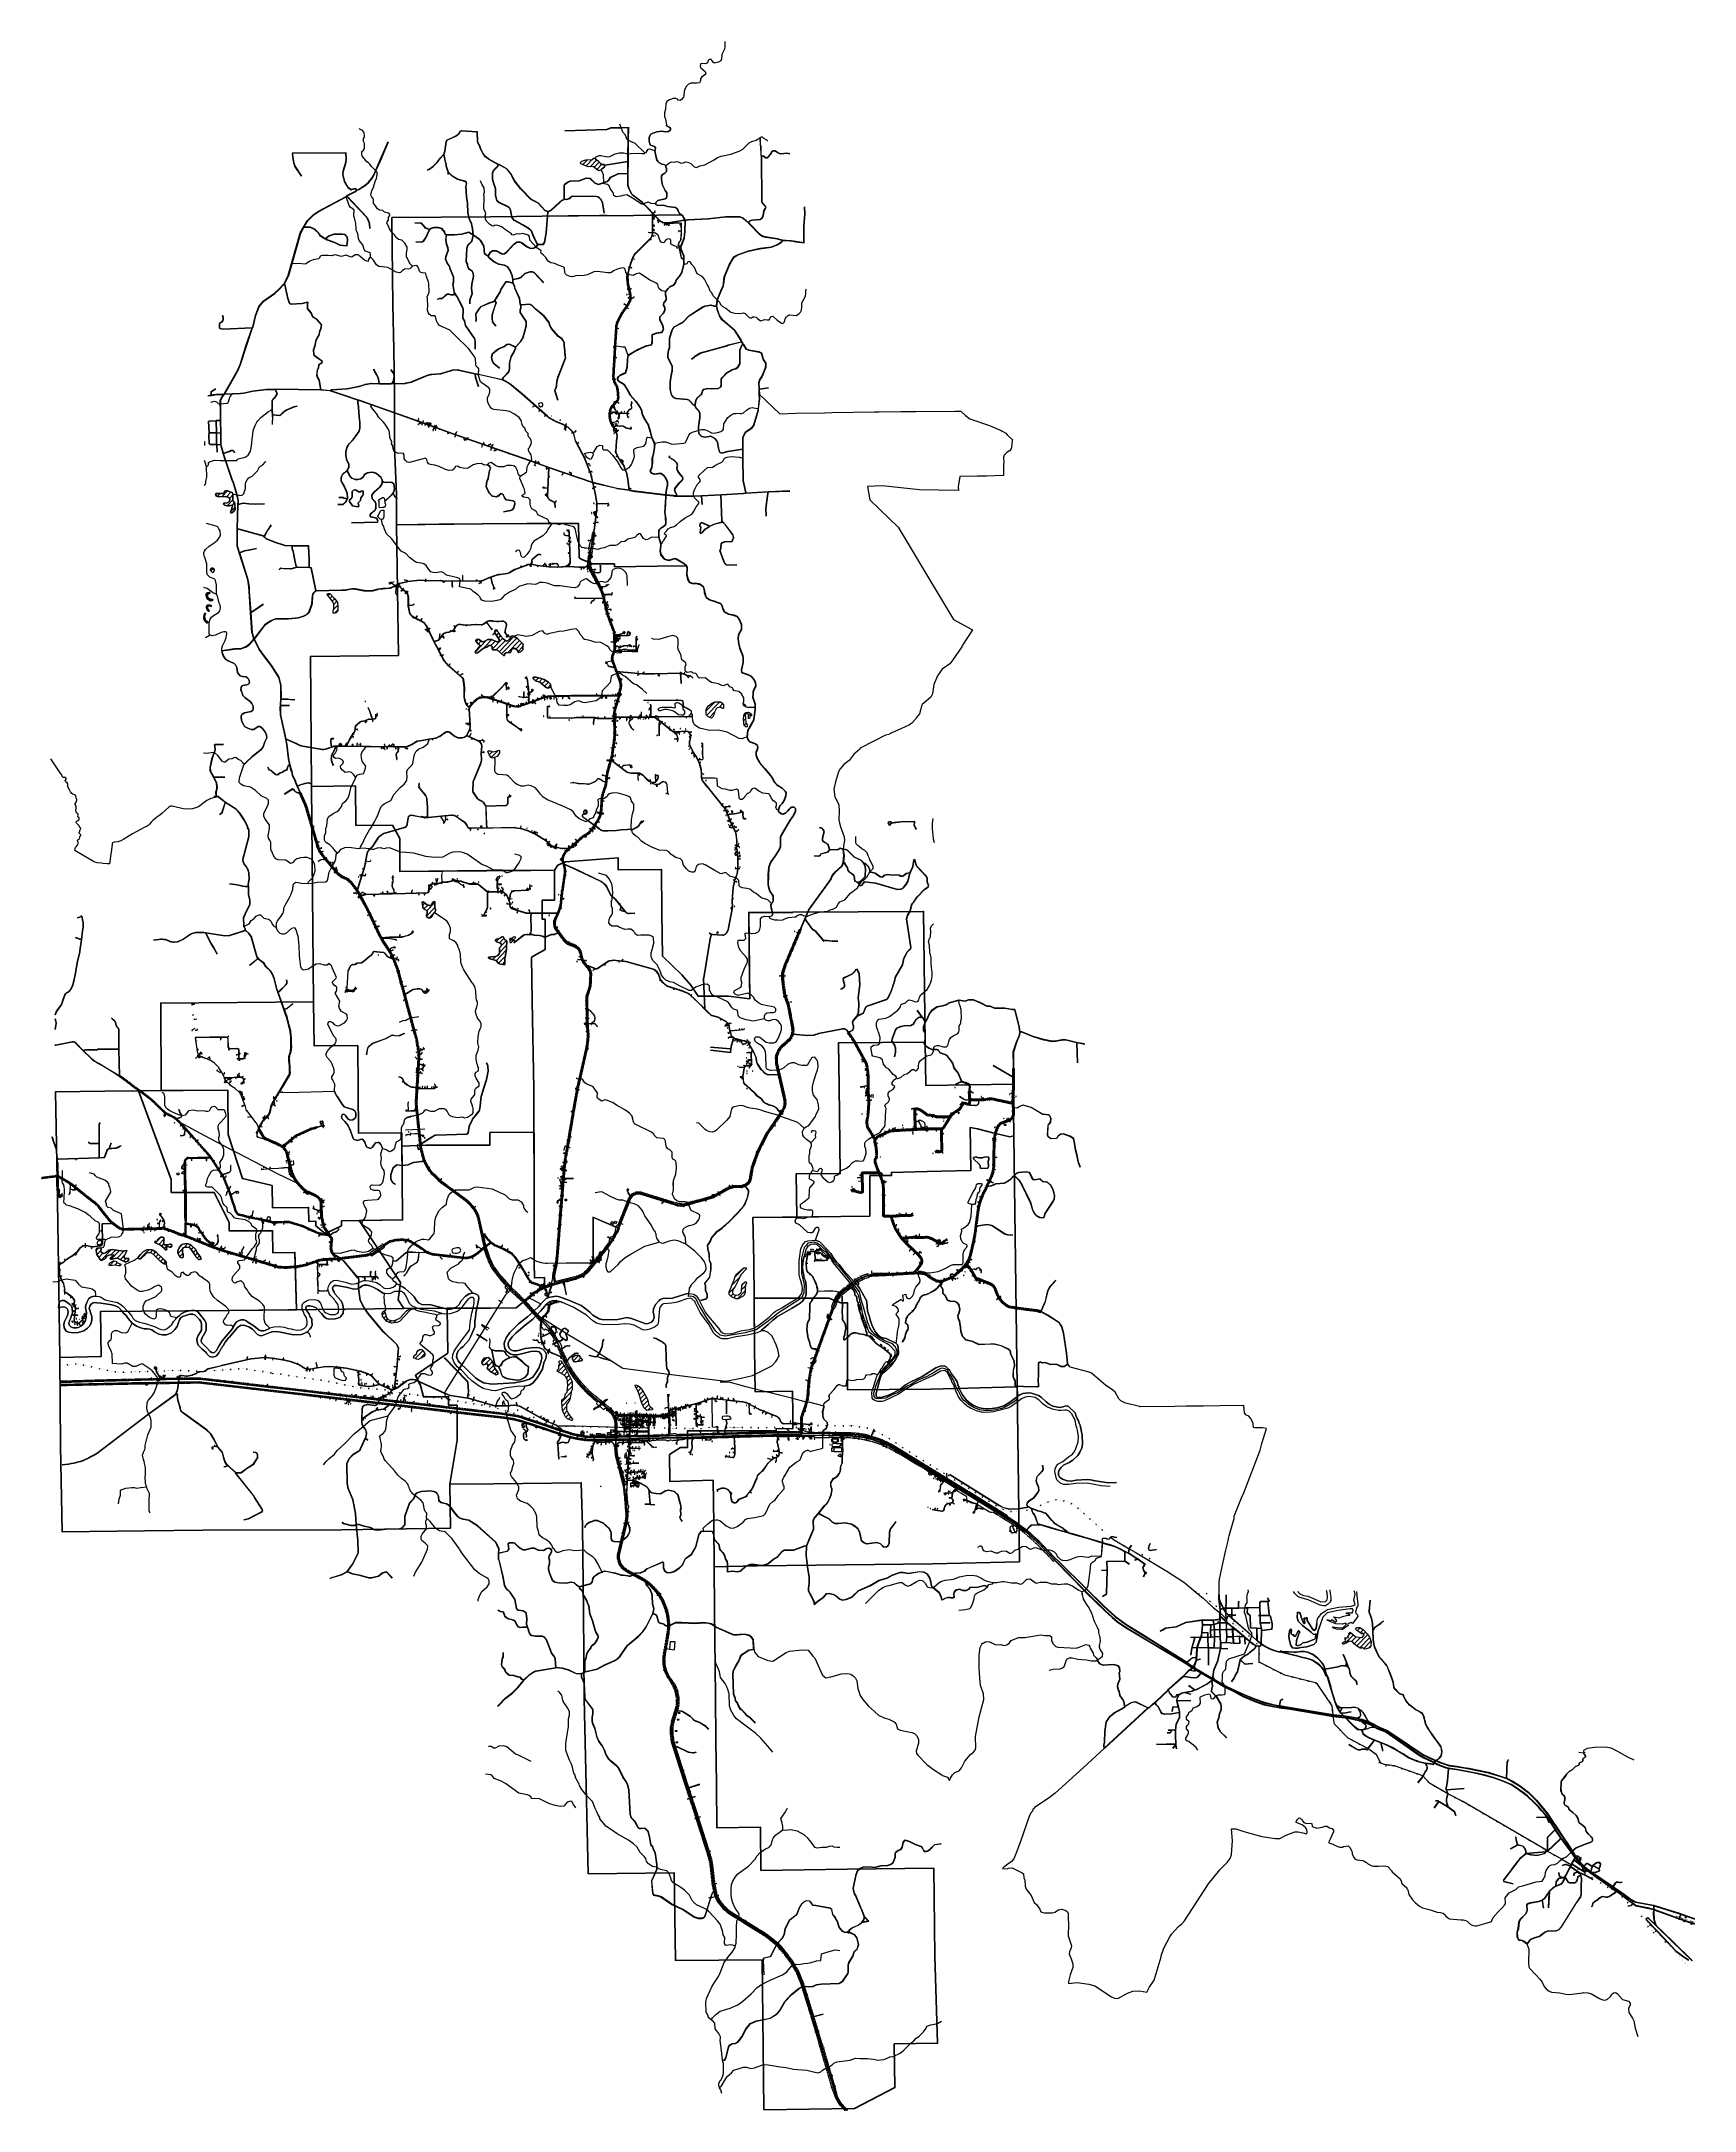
# Model space of a CAD drawing. Header units: inches. Extents: x 2666812 to 2767151, y 580083 to 705712.
import ezdxf
from ezdxf.enums import TextEntityAlignment as Align

# ---------------------------------------------------------------- set-up
doc = ezdxf.new("R2010")
doc.units = ezdxf.units.IN
doc.header["$MEASUREMENT"] = 0
doc.linetypes.add('PHANTOM', pattern=[2.5, 1.25, -0.25, 0.25, -0.25, 0.25, -0.25])
for name, color, linetype in [('BND-MCD', 42, 'Continuous'), ('HY-SHORE', 5, 'Continuous'), ('PLD-LANDBASE', 252, 'Continuous'), ('PLD-PAR', 1, 'Continuous')]:
    doc.layers.add(name, color=color, linetype=linetype)
doc.layers.add('PLD-REMOTE-BOUNDARY', color=40, linetype='Continuous', lineweight=80)
doc.styles.add('SIMPLEX', font='simplex.shx', dxfattribs={"height": 6})

# ---------------------------------------------------------------- blocks, each defined once
blk = doc.blocks.new('*X11')
at = {"color": 0}
blk.add_line((2709470, 665371), (2709528, 665430), dxfattribs=at)
blk = doc.blocks.new('*X12')
at = {"color": 0}
for p, q in [((2709439, 664751), (2709661, 664979)), ((2709729, 664755), (2709858, 664887)), ((2709434, 664451), (2709553, 664574)), ((2709470, 664195), (2709585, 664312))]:
    blk.add_line(p, q, dxfattribs=at)
blk = doc.blocks.new('*X13')
at = {"color": 0}
for p, q in [((2693991, 662403), (2694169, 662586)), ((2694118, 662239), (2694536, 662669)), ((2694457, 662294), (2694527, 662366))]:
    blk.add_line(p, q, dxfattribs=at)
blk = doc.blocks.new('*X14')
at = {"color": 0}
for p, q in [((2689950, 653252), (2690089, 653395)), ((2690031, 653041), (2690261, 653278)), ((2690207, 652928), (2690687, 653421)), ((2690178, 652604), (2690697, 653137)), ((2690355, 652492), (2690612, 652756)), ((2690651, 652795), (2690690, 652836))]:
    blk.add_line(p, q, dxfattribs=at)
blk = doc.blocks.new('*X15')
at = {"color": 0}
for p, q in [((2694604, 650976), (2694779, 651157)), ((2694806, 650890), (2695084, 651176)), ((2694912, 650705), (2695230, 651032)), ((2694180, 649953), (2694259, 650034)), ((2694387, 649871), (2694576, 650066)), ((2694608, 649805), (2695220, 650434)), ((2694747, 649653), (2695164, 650082)), ((2694813, 650310), (2695241, 650749)), ((2694961, 649579), (2695124, 649746))]:
    blk.add_line(p, q, dxfattribs=at)
blk = doc.blocks.new('*X16')
at = {"color": 0}
for p, q in [((2673742, 632774), (2673814, 632849)), ((2673852, 632888), (2674066, 633108)), ((2673934, 632677), (2674241, 632993)), ((2674120, 632575), (2674248, 632706)), ((2674265, 632429), (2674492, 632663)), ((2674615, 632496), (2674732, 632616))]:
    blk.add_line(p, q, dxfattribs=at)
blk = doc.blocks.new('*X17')
at = {"color": 0}
for p, q in [((2675107, 632119), (2675383, 632403)), ((2675213, 631933), (2675403, 632129)), ((2675245, 632554), (2675342, 632655)), ((2675473, 632495), (2675686, 632714)), ((2675750, 632486), (2675891, 632630)), ((2675910, 632356), (2676047, 632496)), ((2676032, 632187), (2676180, 632339)), ((2676145, 632009), (2676281, 632149)), ((2676271, 631844), (2676410, 631987)), ((2676482, 631767), (2676503, 631789))]:
    blk.add_line(p, q, dxfattribs=at)
blk = doc.blocks.new('*X18')
at = {"color": 0}
for p, q in [((2670139, 632307), (2670282, 632453)), ((2670188, 632063), (2670427, 632309)), ((2670302, 631886), (2670549, 632140)), ((2670431, 631724), (2671039, 632350)), ((2671010, 632026), (2671307, 632331)), ((2671056, 631779), (2671556, 632293)), ((2671404, 631843), (2671829, 632279)), ((2671606, 631756), (2671884, 632042)), ((2671798, 631659), (2671960, 631826))]:
    blk.add_line(p, q, dxfattribs=at)
blk = doc.blocks.new('*X19')
at = {"color": 0}
for p, q in [((2672763, 631768), (2673331, 632352)), ((2673435, 632165), (2673580, 632314)), ((2673619, 632060), (2673767, 632212)), ((2673764, 631915), (2673918, 632073)), ((2673909, 631770), (2674066, 631931)), ((2674055, 631626), (2674213, 631788)), ((2674221, 631502), (2674352, 631637))]:
    blk.add_line(p, q, dxfattribs=at)
blk = doc.blocks.new('*X20')
at = {"color": 0}
for p, q in [((2670957, 631383), (2671232, 631666)), ((2671276, 631417), (2671416, 631560)), ((2671519, 631373), (2671625, 631481))]:
    blk.add_line(p, q, dxfattribs=at)
blk = doc.blocks.new('*X21')
at = {"color": 0}
for p, q in [((2708721, 630195), (2709179, 630666)), ((2708908, 630681), (2709459, 631248)), ((2708552, 629727), (2708896, 630080)), ((2708654, 629538), (2708793, 629681)), ((2708834, 629429), (2708988, 629587)), ((2709066, 629373), (2709531, 629851)), ((2709312, 629920), (2709548, 630162)), ((2709374, 630278), (2709397, 630302))]:
    blk.add_line(p, q, dxfattribs=at)
blk = doc.blocks.new('*X22')
at = {"color": 0}
for p, q in [((2687504, 628390), (2687658, 628548)), ((2687603, 628198), (2687731, 628329)), ((2689255, 628719), (2689322, 628788)), ((2687738, 628042), (2687819, 628126)), ((2687927, 627943), (2688035, 628053)), ((2688185, 627914), (2688389, 628123))]:
    blk.add_line(p, q, dxfattribs=at)
blk = doc.blocks.new('*X23')
at = {"color": 0}
for p, q in [((2689501, 625737), (2689980, 626229)), ((2689613, 626146), (2689727, 626263)), ((2689793, 625743), (2690091, 626049))]:
    blk.add_line(p, q, dxfattribs=at)
blk = doc.blocks.new('*X24')
at = {"color": 0}
for p, q in [((2699091, 625593), (2699421, 625932)), ((2699358, 625573), (2699560, 625781))]:
    blk.add_line(p, q, dxfattribs=at)
blk = doc.blocks.new('*X25')
at = {"color": 0}
for p, q in [((2693553, 625489), (2693846, 625791)), ((2693752, 625400), (2694062, 625718)), ((2693909, 625268), (2694191, 625557)), ((2693975, 625041), (2694265, 625339)), ((2694139, 624915), (2694341, 625123)), ((2694325, 624813), (2694473, 624965))]:
    blk.add_line(p, q, dxfattribs=at)
blk = doc.blocks.new('*X26')
at = {"color": 0}
for p, q in [((2698177, 624948), (2698523, 625303)), ((2698212, 625278), (2698425, 625497)), ((2698358, 624840), (2698632, 625122)), ((2698539, 624731), (2698731, 624929)), ((2698681, 624583), (2698835, 624741)), ((2698736, 624346), (2698926, 624541)), ((2698402, 623120), (2698968, 623702)), ((2698425, 622850), (2698910, 623349)), ((2698731, 623753), (2699024, 624054)), ((2698751, 624067), (2699020, 624344)), ((2698458, 622590), (2698688, 622827)), ((2698535, 622375), (2698713, 622558)), ((2698638, 622187), (2698818, 622372)), ((2698801, 622060), (2698941, 622204)), ((2699004, 621975), (2699043, 622015))]:
    blk.add_line(p, q, dxfattribs=at)
blk = doc.blocks.new('*X27')
at = {"color": 0}
for p, q in [((2702921, 623941), (2703054, 624078)), ((2703022, 623751), (2703202, 623935)), ((2703101, 623538), (2703324, 623768)), ((2703167, 623312), (2703430, 623582)), ((2703237, 623090), (2703536, 623397)), ((2703323, 622884), (2703625, 623194)), ((2703431, 622701), (2703677, 622954)), ((2703620, 622601), (2703808, 622794))]:
    blk.add_line(p, q, dxfattribs=at)
blk = doc.blocks.new('*X28')
at = {"color": 0}
blk.add_line((2698562, 619756), (2698640, 619837), dxfattribs=at)
blk = doc.blocks.new('*X29')
at = {"color": 0}
for p, q in [((2746681, 609208), (2746861, 609394)), ((2745930, 608437), (2746443, 608964)), ((2745940, 608741), (2745982, 608785)), ((2746175, 608983), (2746280, 609090)), ((2746335, 608559), (2746620, 608851)), ((2746488, 608422), (2746871, 608816)), ((2746648, 608292), (2747317, 608979)), ((2746826, 608182), (2747434, 608806)), ((2746852, 609090), (2747034, 609277)), ((2747060, 608127), (2747509, 608589)), ((2747061, 609010), (2747179, 609132)), ((2747390, 608172), (2747469, 608253))]:
    blk.add_line(p, q, dxfattribs=at)
blk = doc.blocks.new('TIC')
blk.add_line((0, -0.5), (0, 0.5))
blk = doc.blocks.new('DRWAYCULVERT')
for p, q in [((-13, 2), (-10, 0)), ((-10, 0), (-13, -2)), ((-10, 0), (10, 0)), ((13, 2), (10, 0)), ((10, 0), (13, -2))]:
    blk.add_line(p, q)
blk = doc.blocks.new('DWELLING2')
blk.add_lwpolyline([(28, -26), (28, 26), (-23, 26), (-23, -26)], close=True)
blk = doc.blocks.new('CULVERT')
for p, q in [((-52, 7), (-41, 0)), ((-41, 0), (-52, -7)), ((-41, 0), (41, 0)), ((52, 7), (41, 0)), ((41, 0), (52, -7))]:
    blk.add_line(p, q)
blk = doc.blocks.new('HOUSETRL')
blk.add_lwpolyline([(-34, -15), (34, -15), (34, 15), (-34, 15)], close=True)
blk = doc.blocks.new('CHURCH')
blk.add_lwpolyline([(-28, -26), (28, -26), (28, 26), (-28, 26)], close=True)
for points in [[(-8, 41), (8, 41)], [(0, 26), (0, 50)]]:
    blk.add_lwpolyline(points)
blk = doc.blocks.new('HANDHOLE')
blk.add_lwpolyline([(12, -12), (12, 12), (-12, 12), (-12, -12)], close=True)
blk = doc.blocks.new('*X30')
at = {"color": 0}
for p, q in [((2699669, 698234), (2699955, 698528)), ((2699870, 698146), (2700325, 698614)), ((2700116, 698105), (2700511, 698510)), ((2700364, 698066), (2700671, 698381)), ((2700519, 697931), (2700827, 698248)), ((2700866, 697994), (2700988, 698118))]:
    blk.add_line(p, q, dxfattribs=at)
blk = doc.blocks.new('*X31')
at = {"color": 0}
for p, q in [((2677754, 678065), (2678102, 678422)), ((2677485, 678083), (2677667, 678269)), ((2677874, 677600), (2677945, 677673)), ((2678038, 678063), (2678311, 678344)), ((2678080, 677518), (2678434, 677882)), ((2678229, 677965), (2678431, 678173)), ((2678286, 677142), (2678564, 677428)), ((2678384, 677536), (2678537, 677694))]:
    blk.add_line(p, q, dxfattribs=at)
blk = doc.blocks.new('*X32')
at = {"color": 0}
blk.add_line((2677098, 673568), (2677240, 673714), dxfattribs=at)
blk = doc.blocks.new('*X33')
at = {"color": 0}
for p, q in [((2676814, 672100), (2676956, 672246)), ((2676885, 671879), (2676929, 671924)), ((2677055, 671759), (2677124, 671830))]:
    blk.add_line(p, q, dxfattribs=at)
blk = doc.blocks.new('*X34')
at = {"color": 0}
for p, q in [((2684214, 672059), (2684322, 672170)), ((2684346, 671901), (2684462, 672020)), ((2684468, 671732), (2684602, 671870)), ((2684535, 671212), (2684799, 671484)), ((2684558, 671530), (2684742, 671719)), ((2684587, 670971), (2684805, 671196))]:
    blk.add_line(p, q, dxfattribs=at)
blk = doc.blocks.new('*X35')
at = {"color": 0}
for p, q in [((2676855, 671259), (2676894, 671300)), ((2677033, 671443), (2677073, 671484))]:
    blk.add_line(p, q, dxfattribs=at)
blk = doc.blocks.new('*X36')
at = {"color": 0}
for p, q in [((2676682, 670788), (2676731, 670839)), ((2676719, 670532), (2676773, 670588)), ((2676878, 670401), (2676903, 670428))]:
    blk.add_line(p, q, dxfattribs=at)
blk = doc.blocks.new('*X37')
at = {"color": 0}
for p, q in [((2694485, 669674), (2694598, 669791)), ((2694580, 669478), (2694721, 669623)), ((2693305, 668462), (2693986, 669162)), ((2693353, 669099), (2693486, 669236)), ((2693489, 668945), (2693660, 669121)), ((2693800, 668676), (2694310, 669201)), ((2694245, 668840), (2694508, 669110)), ((2694327, 668630), (2694963, 669284)), ((2694574, 668590), (2695126, 669157)), ((2694695, 669302), (2694824, 669435)), ((2694744, 668470), (2695639, 669390)), ((2694898, 668335), (2695827, 669289)), ((2695251, 668404), (2695980, 669153)), ((2695757, 668629), (2696124, 669006)), ((2695883, 668464), (2696192, 668782))]:
    blk.add_line(p, q, dxfattribs=at)
blk = doc.blocks.new('*X38')
at = {"color": 0}
for p, q in [((2696451, 666695), (2696523, 666770)), ((2696594, 666549), (2696774, 666734)), ((2696807, 666474), (2696995, 666667)), ((2696978, 666355), (2697192, 666575)), ((2697140, 666227), (2697370, 666463)), ((2697312, 666110), (2697505, 666308))]:
    blk.add_line(p, q, dxfattribs=at)
blk = doc.blocks.new('*X39')
at = {"color": 0}
for p, q in [((2707168, 665063), (2707708, 665619)), ((2707188, 664790), (2707984, 665608)), ((2707354, 664667), (2707670, 664991)), ((2707947, 665276), (2708157, 665492)), ((2708169, 665210), (2708209, 665251))]:
    blk.add_line(p, q, dxfattribs=at)
blk = doc.blocks.new('CULVERT-LONG-PT1')
for p, q in [((-12, 7), (0, 0)), ((0, 0), (-12, -7))]:
    blk.add_line(p, q)
blk = doc.blocks.new('CULVERT-LONG-PT2')
for p, q in [((12, 7), (0, 0)), ((0, 0), (12, -7))]:
    blk.add_line(p, q)
blk = doc.blocks.new('DRWAYCULVERT-LONG-PT1')
for p, q in [((-4, 2), (0, 0)), ((0, 0), (-4, -2))]:
    blk.add_line(p, q)
blk = doc.blocks.new('DRWAYCULVERT-LONG-PT2')
for p, q in [((4, 2), (0, 0)), ((0, 0), (4, -2))]:
    blk.add_line(p, q)
blk = doc.blocks.new('SPLICE')
blk.add_lwpolyline([(0, 0, 0, 6, 0), (18, 0, 6, 6, 0)], format="xyseb")
blk = doc.blocks.new('BRIDGE-LONG-PT1')
for p, q in [((0, 0), (-7, 4)), ((0, -20), (-7, -24))]:
    blk.add_line(p, q)
blk.add_lwpolyline([(0, 0), (0, -20)])
blk = doc.blocks.new('BRIDGE-LONG-PT2')
for p, q in [((0, 0), (7, 4)), ((0, -20), (7, -24))]:
    blk.add_line(p, q)
blk.add_lwpolyline([(0, 0), (0, -20)])
blk = doc.blocks.new('FIREPLUG')
for points in [[(-7, 0), (-4, 0)], [(0, 4), (0, 7)], [(4, 0), (7, 0)]]:
    blk.add_lwpolyline(points)
blk.add_circle((0, 0), 4.28)
blk = doc.blocks.new('PLD-MarkDwell')
blk.add_lwpolyline([(-4, 6), (-7, 0), (-4, -6), (3, -6), (7, 0), (3, 6)], close=True)
at = {"style": 'SIMPLEX'}
blk.add_attdef('LABEL', text='', height=6, dxfattribs=at).set_placement((0, 0), align=Align.MIDDLE)

msp = doc.modelspace()

# ---------------------------------------------------------------- linework, layer by layer
at = {"layer": 'BND-MCD'}
msp.add_line((2681454, 638597), (2681260, 638696), dxfattribs=at)
for points in [[(2708284, 705712), (2708288, 705363), (2708257, 705196), (2708110, 704911), (2708097, 704644), (2708048, 704527), (2707899, 704450), (2707674, 704397), (2707599, 704430), (2707454, 704620), (2707338, 704602), (2707281, 704559), (2707250, 704409), (2707124, 704341), (2706858, 704363), (2706817, 704337), (2706793, 704187), (2706827, 704104), (2707097, 703874), (2707121, 703833), (2707123, 703700), (2706891, 703555), (2706819, 703437), (2706820, 703346), (2706778, 703228), (2706745, 703195), (2706588, 703177), (2706462, 703184), (2706239, 703181), (2706073, 703096), (2705974, 702986), (2705867, 702818), (2705819, 702667), (2705805, 702401), (2705789, 702317), (2705667, 702174), (2705575, 702123), (2705468, 702147), (2705424, 702213), (2705314, 702253), (2705157, 702243), (2704941, 702166), (2704776, 702055), (2704718, 701930), (2704698, 701596), (2704634, 701370), (2704627, 701145), (2704689, 700987), (2704743, 700638), (2704801, 700572), (2704918, 700506), (2704986, 700440), (2704987, 700349), (2704872, 700239), (2704672, 700220), (2704479, 700251), (2704172, 700214), (2704004, 700159), (2703932, 700136), (2703791, 700051), (2703710, 699867), (2703703, 699650), (2703738, 699484), (2703755, 699435), (2703782, 699402), (2704016, 699337), (2704091, 699246), (2704069, 699088), (2704052, 699071), (2704096, 698754), (2704176, 698489), (2704294, 698365), (2704469, 698267), (2704586, 698235), (2704713, 698170), (2704704, 698129), (2704721, 698095), (2704721, 698062), (2704755, 698012), (2704758, 697812), (2704659, 697703), (2704484, 697609), (2704454, 697550), (2704447, 697309), (2704501, 696976), (2704662, 696653), (2704766, 696521), (2704769, 696288), (2704743, 696221), (2704677, 696145), (2704219, 696056), (2704120, 695954), (2704088, 695838), (2704105, 695804), (2704223, 695748), (2704572, 695777), (2704816, 695688), (2705300, 695635), (2705401, 695553), (2705452, 695453), (2705470, 695396), (2705538, 695254), (2705740, 695124), (2705833, 694916), (2705852, 694847), (2706059, 694877), (2707301, 694933), (2708333, 695053), (2709207, 695055), (2709418, 694966), (2709670, 694752), (2709744, 694728), (2709755, 694662), (2710430, 693969), (2710605, 693871), (2710755, 693830), (2711483, 693714), (2711784, 693626), (2711775, 693585), (2711702, 693509), (2711470, 693364), (2711113, 693219), (2710414, 693127), (2709723, 692977), (2709085, 692753), (2708843, 692625), (2708566, 692147), (2708265, 691410), (2708198, 690842), (2708156, 690801), (2707848, 690072), (2707839, 690003), (2707796, 689646), (2707856, 689372), (2707970, 689048), (2708122, 688817), (2708878, 688176), (2709278, 687580), (2709303, 687472), (2709363, 687431), (2709405, 687306), (2709455, 687273), (2709601, 687025), (2709743, 686960), (2710368, 686851), (2710538, 686769), (2710623, 686420), (2710786, 686164), (2710779, 685905), (2710566, 685398), (2710405, 685134), (2710366, 684991), (2710385, 684604), (2710397, 684268), (2711625, 683093), (2712599, 683136), (2714352, 683167), (2714792, 683174), (2717352, 683214), (2717669, 683219), (2718967, 683240), (2719893, 683232), (2722280, 683251), (2722620, 683256), (2722890, 683001), (2723169, 682804), (2724348, 682385), (2725059, 682086), (2725115, 682054), (2725345, 681916), (2725437, 681824), (2725743, 681520), (2725727, 681478), (2725691, 681070), (2725666, 680969), (2725568, 680859), (2725412, 680757), (2725341, 680690), (2725280, 680629), (2725238, 680589), (2725199, 680472), (2725227, 680113), (2725204, 680063), (2725204, 680031), (2725196, 679363), (2724167, 679314), (2723979, 679306), (2723610, 679305), (2722555, 679304), (2722446, 678669), (2722482, 678445)], [(2759086, 595349), (2758211, 595827), (2758112, 595916), (2756276, 596985), (2753075, 598849), (2752176, 599325), (2751057, 599970), (2750660, 600412), (2748930, 601009), (2748330, 601097), (2748107, 601185), (2747845, 601679), (2747315, 602058), (2746134, 602691), (2745292, 603546), (2745222, 604028), (2745208, 604125), (2745147, 604662), (2744219, 606032), (2742289, 606526), (2740727, 607302), (2740731, 608286), (2740774, 608295), (2740807, 608312), (2740831, 608361), (2740849, 608405), (2740869, 609244), (2740883, 609341), (2740802, 609700), (2740801, 610124), (2740771, 610616), (2740019, 610590), (2739859, 610588), (2739480, 610583), (2739069, 610578), (2738719, 610573), (2738544, 610580), (2738365, 610977), (2738313, 611152), (2738296, 611151), (2738295, 611398), (2738296, 611720), (2738294, 611843), (2738300, 612119), (2738314, 612344), (2738494, 613203), (2738689, 614026), (2738838, 614670), (2738872, 614814), (2738908, 614971), (2738960, 615195), (2739200, 616031), (2739208, 616181), (2739659, 617279), (2739784, 617600), (2740774, 620177), (2740893, 620583), (2741165, 621499), (2740941, 621539), (2740456, 621541), (2740389, 621565), (2740353, 621806), (2740262, 622021), (2740225, 622113), (2740092, 622243), (2739921, 622334), (2739836, 622450), (2739817, 622665), (2739797, 622891), (2738328, 622872), (2737328, 622860), (2736285, 622846), (2735601, 622838), (2733506, 622811), (2733461, 622822), (2732637, 623037), (2732561, 623057), (2732333, 623170), (2732200, 623294), (2731985, 623692), (2731849, 623831), (2731388, 624126), (2730553, 624857), (2730411, 624922), (2729341, 625192), (2729241, 625249), (2729095, 625447), (2728996, 625321), (2728890, 625253), (2728716, 625251), (2728420, 625397), (2728056, 625367), (2727753, 625497), (2727553, 625478), (2727429, 625526), (2727319, 625475), (2727323, 624625), (2727308, 624507), (2727314, 624033), (2727271, 624015), (2726414, 624030), (2726037, 624057), (2726047, 623430), (2726049, 623277), (2725805, 623099), (2725519, 622911), (2725308, 622799), (2725087, 622706), (2724747, 622635), (2724464, 622594), (2724223, 622577), (2724022, 622583), (2723778, 622628), (2723479, 622728), (2723320, 622804), (2723164, 622916), (2722783, 623224), (2722652, 623401), (2722452, 623798), (2722308, 624048), (2722182, 624385), (2722045, 624638), (2721926, 624806), (2721806, 625064), (2721641, 625120), (2721478, 625149), (2721404, 625141), (2721279, 625088), (2720916, 624856), (2720554, 624660), (2720065, 624443), (2719615, 624194), (2719354, 624070), (2718765, 623668), (2718489, 623557), (2718053, 623343), (2717638, 623299), (2717454, 623312), (2717353, 623443), (2717340, 623666), (2717471, 624133), (2717700, 624668), (2717753, 624854), (2717828, 624953), (2717940, 625147), (2718048, 625267), (2718270, 625482), (2718391, 625537), (2718577, 625737), (2718703, 625942), (2718752, 626078), (2718760, 626178), (2718718, 626289), (2718623, 626465), (2718570, 626510), (2718507, 626586), (2718411, 626647), (2717962, 626848), (2717638, 627036), (2717419, 627195), (2717272, 627345), (2717189, 627448), (2717070, 627639), (2717043, 627729), (2716978, 627916), (2716752, 628726), (2716590, 629261), (2716464, 629785), (2716074, 630302), (2715408, 631104), (2714932, 631645), (2714488, 632254), (2714169, 632563), (2713869, 632757), (2713732, 632806), (2713330, 632738), (2713241, 632627), (2713113, 632494), (2712947, 631846), (2712947, 630890), (2713114, 630260), (2713092, 629726), (2712950, 629409), (2711556, 628522), (2710923, 628022), (2710201, 627486), (2709526, 627305), (2708309, 627096), (2708003, 627169), (2707723, 627435), (2707136, 628286), (2706754, 628945), (2706531, 629369), (2706392, 629492), (2706207, 629536), (2706088, 629516), (2706101, 629700), (2706109, 629775), (2706149, 629875), (2706147, 630008), (2706255, 630160), (2706254, 630218), (2706518, 630488), (2706624, 630639), (2707011, 630951), (2707119, 631078), (2707168, 631195), (2707149, 631428), (2707122, 631436), (2707080, 631594), (2706886, 631867), (2706447, 632278), (2706018, 632600), (2705934, 632689), (2705933, 632731), (2705903, 633065), (2705878, 633156), (2705834, 633239), (2705792, 633355), (2705751, 633413), (2705756, 633596), (2705839, 633689), (2705988, 633766), (2706121, 633817), (2706394, 633886), (2706544, 633972), (2706715, 634182), (2706748, 634266), (2706772, 634425), (2706755, 634466), (2706637, 634540), (2706244, 634727), (2706189, 634872), (2706135, 635017)], [(2763486, 601351), (2763094, 601550), (2762447, 601907), (2762086, 602094), (2761744, 602156), (2761080, 602135), (2760625, 602064), (2760400, 601953), (2760428, 601786), (2760453, 601728), (2760538, 601629), (2760532, 601562), (2760499, 601512), (2760416, 601477), (2760373, 601444), (2760375, 601326), (2760342, 601284), (2760169, 601207), (2760136, 601157), (2760120, 601065), (2759914, 600978), (2759716, 600767), (2759543, 600665), (2759404, 600538), (2759306, 600395), (2759076, 600100), (2759052, 600042), (2759059, 599913), (2759062, 599849), (2759040, 599692), (2759043, 599499), (2759086, 599350), (2759113, 599300), (2759212, 599210), (2759280, 599119), (2759280, 599110), (2759285, 598936), (2759236, 598802), (2759228, 598702), (2759279, 598636), (2759397, 598563), (2759506, 598481), (2759516, 598406), (2759557, 598349), (2759760, 598184), (2759954, 598004), (2760073, 597830), (2760066, 597797), (2760083, 597789), (2760109, 597647), (2760143, 597556), (2760353, 597418), (2760515, 597270), (2760575, 597037), (2760711, 596872), (2760847, 596732), (2760854, 596707), (2760905, 596675), (2760949, 596567), (2760958, 596492), (2760911, 596392), (2760519, 596262), (2759956, 596045), (2759727, 595835), (2759680, 595786), (2759381, 595495), (2759108, 595366), (2759086, 595349)], [(2759086, 595349), (2759671, 595007), (2759632, 594905), (2759613, 594865), (2759590, 594848), (2759357, 594411), (2759290, 594266), (2759248, 594140), (2759141, 593941), (2759044, 593840), (2758748, 593713), (2758622, 593659), (2758365, 593422), (2758325, 593365), (2758039, 592959), (2757899, 592857), (2757690, 592788), (2757159, 592697), (2757002, 592628), (2756976, 592578), (2756991, 592227), (2756910, 592035), (2756556, 591671), (2756498, 591529), (2756463, 591129), (2756392, 590919), (2756396, 590611), (2756482, 590436), (2756680, 590406), (2756791, 590358), (2756967, 590210), (2757082, 589878), (2757066, 589078), (2757086, 588811), (2757121, 588728), (2757542, 588298), (2757765, 588070), (2757901, 587880), (2758029, 587615), (2758148, 587467), (2758324, 587336), (2758458, 587271), (2758977, 587236), (2759337, 587149), (2759535, 587138), (2760377, 587241), (2760434, 587248), (2760676, 587235), (2760901, 587171), (2761373, 586894), (2761632, 586789), (2761783, 586800), (2761873, 586843), (2762038, 587020), (2762119, 587155), (2762228, 587240), (2762359, 587258), (2762453, 587184), (2762774, 586821), (2763143, 586719), (2763235, 586603), (2763246, 586511), (2763132, 586285), (2763152, 586035), (2763381, 585696), (2763467, 585531), (2763549, 585082), (2763709, 584583)]]:
    msp.add_lwpolyline(points, dxfattribs=at)
for points in [[(2722482, 678445), (2721262, 678468), (2720114, 678490), (2718981, 678603), (2717836, 678719), (2716953, 678691), (2717091, 677870), (2718805, 676225), (2720768, 672948), (2722172, 670606), (2723318, 669977), (2722717, 669062), (2722678, 668945), (2722138, 668155), (2721940, 667927), (2721487, 667596), (2721424, 667508), (2721192, 667184), (2720972, 666657), (2720888, 666097), (2720791, 665904), (2720262, 665447), (2720253, 665410), (2720112, 664878), (2719898, 664650), (2719882, 664583), (2719645, 664314), (2719503, 664212), (2718972, 663971), (2718294, 663663), (2718262, 663630), (2718036, 663593), (2716548, 662813), (2716503, 662791), (2716480, 662740), (2716195, 662497), (2716143, 662452), (2715847, 662057), (2715829, 662043), (2715517, 661811), (2715296, 661541), (2715198, 661373), (2715012, 660763), (2714911, 660311), (2714966, 659845), (2715206, 659382), (2715227, 658982), (2715210, 658456), (2715288, 658091), (2715539, 657411), (2715552, 657194), (2715511, 657002), (2715482, 656652), (2715529, 656293), (2715492, 655860), (2715404, 655642), (2715007, 655286), (2714819, 655068), (2714727, 654857), (2714367, 654359, 0.0251541), (2714302, 654265), (2714173, 654090, -0.0506946), (2714154, 654057), (2713399, 653028, 0.0582892), (2713375, 652985), (2711932, 649572, 0.025712), (2711924, 649551), (2711811, 649183, 0.0744296), (2711802, 649121), (2711802, 648756, 0.0316358), (2711804, 648730), (2711910, 647899, 0.0518911), (2711919, 647857), (2712142, 647215, -0.0360164), (2712149, 647188), (2712427, 645745, -0.0762372), (2712429, 645687), (2712402, 645452, -0.0827083), (2712385, 645392), (2712279, 645170, -0.1006291), (2712233, 645110), (2711720, 644655, 0.0602661), (2711687, 644618), (2711556, 644428, 0.0598425), (2711533, 644384), (2711434, 644127, 0.0977314), (2711420, 644047), (2711429, 643682, 0.0500103), (2711434, 643640), (2711949, 641375, -0.079964), (2711953, 641315), (2711929, 641060, -0.0894698), (2711911, 640995), (2711809, 640787, -0.0367729), (2711795, 640763), (2710835, 639358, 0.0310796), (2710822, 639335), (2710645, 638992, 0.0039003), (2710644, 638989), (2710299, 638293, 0.0283471), (2710290, 638271), (2709970, 637384, 0.0395368), (2709961, 637352), (2709884, 636945, 0.0141947), (2709882, 636933), (2709840, 636617, -0.0972912), (2709817, 636547), (2709746, 636424, -0.1037982), (2709694, 636366), (2709555, 636262, -0.081529), (2709500, 636234), (2709337, 636181, -0.0782542), (2709279, 636172), (2708880, 636172, 0.0708018), (2708822, 636164), (2708543, 636083, 0.0580706), (2708498, 636064), (2707585, 635548, -0.061322), (2707542, 635530), (2705996, 635102)], [(2706135, 635017), (2706047, 635218), (2705887, 635265), (2705562, 635261), (2705388, 635317), (2705243, 635440), (2705167, 635581), (2705150, 635664), (2705123, 635681), (2705131, 635856), (2705170, 635948), (2705184, 636190), (2705166, 636281), (2705173, 636548), (2705318, 636942), (2705355, 637292), (2705334, 637650), (2705326, 637725), (2705258, 637791), (2705131, 637848), (2705106, 637948), (2705095, 638265), (2704960, 638413), (2704833, 638470), (2704758, 638577), (2704705, 638751), (2704691, 638932), (2704628, 639072), (2704544, 639104), (2704169, 639149), (2704118, 639182), (2704010, 639298), (2703975, 639372), (2703848, 639495), (2702860, 639968), (2702766, 640059), (2702724, 640175), (2702713, 640275), (2702698, 640324), (2702663, 640449), (2702501, 640631), (2702215, 640844), (2701713, 641130), (2701519, 641261), (2701075, 641448), (2700942, 641421), (2700826, 641361), (2700658, 641476), (2700573, 641558), (2700549, 641608), (2700569, 641867), (2700480, 641985), (2700400, 642091), (2700366, 642157), (2700274, 642256), (2699915, 642393), (2699787, 642475), (2699678, 642673), (2699501, 642801), (2699931, 644670, 0.0311724), (2699935, 644696), (2699999, 645329, 0.0456035), (2699999, 645367), (2699944, 646049, -0.0162155), (2699943, 646061), (2699917, 647693, -0.0851298), (2699927, 647757), (2700101, 648275, 0.0511451), (2700110, 648317), (2700136, 648530, 0.0217515), (2700137, 648548), (2700155, 649094, 0.0781079), (2700146, 649159), (2700106, 649298, 0.0981093), (2700069, 649370), (2699903, 649579), (2699899, 649585), (2699898, 649584), (2699885, 649600), (2699887, 649600), (2699688, 649851, -0.0812118), (2699658, 649904), (2699611, 650035, -0.0381085), (2699603, 650063), (2699536, 650401, 0.0967801), (2699506, 650476), (2699413, 650617, 0.0908927), (2699361, 650672), (2699239, 650761, 0.0644822), (2699191, 650786), (2698780, 650946, -0.0871786), (2698724, 650980), (2698584, 651102, -0.0534355), (2698556, 651132), (2698014, 651861, -0.0941495), (2697984, 651925), (2697951, 652046, -0.0755596), (2697945, 652102), (2697951, 652276, -0.0954142), (2697968, 652346), (2698177, 652796), (2696278, 652791, -0.0746696), (2696222, 652799), (2695388, 653053, -0.1922595), (2695278, 653141), (2695267, 653160, -0.1296489), (2695242, 653253), (2695242, 653379, 0.091587), (2695228, 653454), (2695097, 653798, 0.1011001), (2695052, 653869), (2694901, 654025, 0.2080102), (2694746, 654089), (2693961, 654075, -0.1776003), (2693838, 654118), (2693358, 654510, 0.1698492), (2693228, 654557), (2692804, 654562, -0.076494), (2692747, 654572), (2692313, 654714, 0.036287), (2692284, 654721), (2691970, 654776, 0.0961304), (2691890, 654775), (2691467, 654684, -0.0458698), (2691432, 654680), (2691241, 654674, 0.0584018), (2691192, 654667), (2690872, 654582, -0.0898012), (2690804, 654576), (2690653, 654591, 0.227115), (2690483, 654529), (2690400, 654444, 0.1690755), (2690341, 654320), (2690319, 654104, -0.3748007), (2690232, 654024), (2688881, 653981), (2686505, 653921, 0.0651346), (2686451, 653913), (2686173, 653831), (2685971, 654171, 0.0284274), (2685958, 654190), (2685639, 654611, 0.0512896), (2685611, 654641), (2685414, 654813, 0.0734526), (2685365, 654845), (2685057, 654983, -0.0701939), (2685010, 655013), (2684792, 655198, -0.043263), (2684767, 655223), (2684446, 655609), (2684614, 655910), (2684679, 656077), (2684709, 656336), (2684758, 656437), (2684907, 656547), (2685013, 656664), (2685221, 656767), (2685495, 656795), (2686063, 656719), (2686164, 656720), (2686186, 656812), (2686285, 656963), (2686480, 657424), (2686735, 657851), (2686817, 657944), (2687020, 658338), (2687158, 658564), (2687183, 658640), (2687216, 658690), (2687369, 659117), (2687443, 659251), (2687516, 659343), (2687615, 659419), (2688013, 659624), (2688217, 660001), (2688596, 660406), (2688834, 660625), (2688942, 660768), (2688991, 660877), (2689012, 661061), (2688993, 661294), (2688992, 661402), (2689074, 661537), (2689314, 661798), (2689363, 661890), (2689457, 662416), (2689555, 662617), (2689720, 662769), (2689933, 662846), (2690099, 662940), (2690264, 663092), (2690354, 663318), (2690363, 663352), (2690731, 663409, 0.078019), (2690793, 663429), (2690958, 663511, 0.0342817), (2690983, 663526), (2691095, 663602, 0.0001517), (2691095, 663602), (2691347, 663776, -0.1350893), (2691443, 663808), (2691454, 663809, -0.1291268), (2691549, 663791), (2691571, 663780, -0.0594561), (2691609, 663756), (2691838, 663568, 0.053975), (2691876, 663543), (2692050, 663454, 0.1248584), (2692151, 663431), (2692349, 663437, 0.0803237), (2692415, 663449), (2692497, 663479, 0.083619), (2692558, 663513), (2692606, 663552, 0.1154366), (2692665, 663627), (2692808, 663937, 0.0751423), (2692825, 663997), (2692843, 664136, 0.0458148), (2692845, 664174), (2692792, 665185, -0.0713267), (2692797, 665239), (2692805, 665273), (2692711, 665332, -0.1028731), (2692650, 665392), (2692567, 665515, -0.0958261), (2692535, 665588), (2692468, 665897, -0.0594044), (2692464, 665947), (2692476, 666461, 0.0369244), (2692475, 666489), (2692414, 666972, 0.1832387), (2692352, 667091), (2691437, 667896, -0.0307562), (2691419, 667915), (2691278, 668073, -0.0603587), (2691249, 668114), (2690561, 669422, -0.0110447), (2690557, 669431), (2690215, 670156, 0.0426527), (2690199, 670184), (2690042, 670408, 0.1247534), (2689971, 670469), (2689702, 670604, -0.0128854), (2689692, 670609), (2689298, 670832, -0.1216587), (2689225, 670901), (2689175, 670980, -0.0967225), (2689145, 671055), (2689077, 671413, -0.0476421), (2689074, 671452), (2689076, 671922, 0.0262563), (2689075, 671942), (2689061, 672078, 0.133177), (2689026, 672170), (2688937, 672293, 0.0977155), (2688883, 672342), (2688836, 672371, -0.0208401), (2688821, 672381), (2688669, 672494, -0.0369759), (2688645, 672514), (2688415, 672742), (2688227, 672635, -0.0344454), (2688201, 672622), (2687978, 672533, -0.0785872), (2687914, 672518), (2687542, 672493, 0.0161541), (2687530, 672492), (2687256, 672455, 0.0306498), (2687233, 672451), (2686923, 672370, -0.0596298), (2686874, 672363), (2686624, 672359, -0.0164287), (2686610, 672359), (2686413, 672369, -0.0367843), (2686382, 672373), (2685882, 672472, 0.0406309), (2685852, 672476), (2685705, 672481, 0.0547072), (2685664, 672478), (2685337, 672417, -0.0360469), (2685307, 672413), (2685038, 672402), (2683483, 672357), (2683424, 672315), (2683325, 672205), (2683276, 672071), (2683241, 671554), (2683057, 671043), (2682965, 670942), (2682716, 670815), (2682410, 670719), (2681817, 670662), (2681333, 670673), (2681019, 670653), (2680744, 670533), (2680413, 670320), (2679725, 669413), (2679468, 669135), (2679246, 668965), (2678914, 668837), (2678826, 668834), (2678514, 668823), (2677767, 668717), (2677775, 668632), (2677792, 668607), (2677800, 668524), (2677844, 668466), (2677835, 668424), (2677970, 668225), (2678148, 668111), (2678440, 667981), (2678507, 667940), (2678584, 667857), (2678677, 667700), (2678723, 667393), (2678757, 667326), (2678875, 667194), (2679009, 667154), (2679250, 667124), (2679361, 667025), (2679429, 666917), (2679447, 666784), (2679398, 666701), (2679272, 666641), (2679032, 666604), (2678989, 666587), (2678933, 666503), (2678926, 666320), (2678960, 666254), (2678970, 666187), (2679021, 666095), (2679039, 666004), (2679157, 665872), (2679510, 665619), (2679585, 665519), (2679663, 665345), (2679672, 665171), (2679649, 665111), (2679540, 665035), (2679134, 664956), (2678985, 664846), (2678936, 664745), (2678937, 664637), (2678982, 664420), (2679051, 664288), (2679126, 664164), (2679136, 664122), (2679344, 664008), (2679538, 663927), (2679696, 663929), (2679970, 664107), (2680068, 664117), (2680111, 664100), (2680229, 663993), (2680424, 663754), (2680483, 663596), (2680485, 663430), (2680381, 663195), (2680300, 662952), (2680267, 662877), (2680152, 662726), (2679614, 662286), (2679210, 661906), (2679111, 661830), (2679037, 661896), (2679002, 661979), (2678925, 662053), (2678758, 662109), (2678623, 662241), (2678499, 662215), (2678374, 662147), (2678183, 662128), (2677968, 661951), (2677902, 661958), (2677777, 662014), (2677523, 662362), (2677328, 662543), (2677304, 662540), (2677175, 662158), (2677064, 661623), (2677076, 661415), (2677266, 661045), (2677441, 660702), (2677478, 660419), (2677447, 660202), (2677414, 660151), (2677427, 659868), (2677384, 659801), (2677094, 659740), (2676862, 659620), (2676349, 659231), (2675993, 659118), (2675502, 659088), (2674740, 659272), (2674688, 659275), (2674647, 659274), (2674612, 659260), (2674545, 659209), (2674135, 658856), (2673972, 658720), (2673891, 658664), (2673792, 658590), (2673681, 658500), (2673572, 658411), (2673494, 658330), (2673375, 658180), (2673290, 658098), (2673233, 658060), (2673145, 658018), (2673000, 657956), (2672863, 657893), (2672346, 657602), (2671807, 657280), (2671629, 657179), (2671570, 657155), (2671460, 657121), (2671230, 657086), (2671170, 657077), (2671137, 657049), (2671114, 657016), (2671100, 656976), (2671058, 656630), (2671028, 656366), (2670955, 655773), (2670810, 655780), (2670569, 655797), (2670433, 655811), (2670192, 655843), (2670139, 655857), (2670063, 655882), (2669977, 655924), (2669876, 655980), (2669382, 656270), (2668837, 656579), (2668863, 656662), (2668867, 656734), (2668876, 656770), (2669017, 656928), (2669049, 657054), (2669049, 657080), (2669000, 657192), (2669009, 657224), (2669047, 657255), (2669109, 657281), (2669132, 657310), (2669155, 657425), (2669197, 657499), (2669196, 657533), (2669139, 657592), (2669105, 657643), (2669104, 657695), (2669137, 657747), (2669136, 657812), (2669193, 657878), (2669197, 657937), (2669192, 657974), (2669144, 657979), (2669125, 657998), (2669119, 658058), (2669109, 658090), (2668950, 658251), (2668931, 658288), (2668930, 658322), (2668977, 658385), (2669082, 658445), (2669095, 658495), (2669095, 658567), (2669023, 658629), (2669022, 658666), (2669045, 658763), (2669040, 658802), (2668948, 658880), (2668919, 658933), (2668895, 659001), (2668899, 659071), (2668922, 659115), (2668921, 659165), (2668915, 659276), (2668871, 659385), (2668871, 659429), (2668927, 659527), (2668964, 659647), (2668959, 659689), (2668924, 659759), (2668899, 659905), (2668885, 659929), (2668827, 659969), (2668717, 660007), (2668659, 660044), (2668572, 660155), (2668523, 660269), (2668431, 660421), (2668407, 660477), (2668401, 660523), (2668429, 660605), (2668376, 660690), (2668304, 660750), (2668275, 660784), (2668260, 660822), (2668307, 660915), (2668306, 660964), (2668277, 661014), (2668243, 661031), (2668182, 661015), (2668134, 661028), (2668110, 661036), (2668067, 661076), (2668051, 661173), (2667954, 661308), (2667393, 662151)], [(2667784, 636817), (2667842, 636799), (2668089, 636662), (2668395, 636483, -0.0174874), (2668407, 636475), (2668523, 636395), (2668637, 636313, -0.0118261), (2668645, 636307), (2669676, 635489), (2670017, 635229, -0.0141238), (2670026, 635222), (2670116, 635145, -0.0315731), (2670134, 635128), (2670268, 634980), (2670360, 634870), (2670427, 634776), (2670911, 634169), (2670981, 634093, 0.0348806), (2671001, 634074), (2671075, 634013), (2671183, 633926), (2671301, 633838), (2671393, 633767, 0.0211761), (2671407, 633758), (2671516, 633688, 0.0331134), (2671539, 633675), (2671644, 633625, 0.0476502), (2671680, 633613), (2671716, 633603), (2671749, 633598, 0.0488112), (2671788, 633595), (2674127, 633648, -0.0425659), (2674160, 633646), (2674281, 633628, -0.0266638), (2674302, 633624), (2674425, 633592, -0.0209928), (2674441, 633587), (2674605, 633529), (2674854, 633440, -0.0128732), (2674864, 633436), (2675144, 633319), (2675264, 633272, 0.0306615), (2675288, 633264), (2675536, 633200, -0.0334848), (2675561, 633192), (2677199, 632524), (2677846, 632300, 0.0115273), (2677855, 632297), (2678925, 631982), (2679255, 631884), (2679700, 631753), (2679852, 632290, 0.0592537), (2679860, 632337), (2679864, 632447, -0.1424667), (2679899, 632553), (2680024, 632733, 0.168485), (2680059, 632859), (2680054, 632936, 0.0952848), (2680035, 633009), (2680016, 633048, -0.1338118), (2679998, 633152), (2680000, 633177, -0.1530605), (2680046, 633288), (2680124, 633381, 0.088733), (2680159, 633442), (2680247, 633689, 0.0993741), (2680258, 633766), (2680250, 633926, 0.0620817), (2680241, 633975), (2680216, 634054, 0.2738574), (2680065, 634190), (2679292, 634347, -0.0174207), (2679278, 634350), (2678807, 634480, -0.1818621), (2678694, 634563), (2678617, 634679, -0.083243), (2678591, 634740), (2678524, 635003, 0.024728), (2678518, 635022), (2678419, 635296), (2678244, 635844, 0.0247854), (2678237, 635862), (2678075, 636237, -0.0122728), (2678071, 636246), (2677900, 636704, 0.0527969), (2677881, 636742), (2677759, 636932), (2677536, 637276), (2677095, 637961, 0.0383734), (2677077, 637985), (2675500, 639764), (2675184, 640112), (2676703, 639284), (2677746, 638742), (2681169, 636962), (2682394, 636368), (2682255, 636552, -0.0455816), (2682236, 636583), (2682078, 636897, -0.0248316), (2682070, 636915), (2681992, 637119, -0.0295145), (2681984, 637141), (2681962, 637228), (2681720, 638225, 0.0498223), (2681706, 638262), (2681692, 638294, 0.0435675), (2681674, 638324), (2681525, 638537, 0.1242049), (2681454, 638597), (2681260, 638696), (2680986, 638829), (2680473, 639056), (2680413, 639083, -0.1509957), (2680328, 639156), (2679984, 639712), (2680014, 639749, 0.0741066), (2680045, 639799), (2680068, 639852, -0.0318983), (2680079, 639875), (2680258, 640180, -0.0576424), (2680285, 640216), (2680584, 640530, 0.0807681), (2680620, 640583), (2680671, 640690, 0.061732), (2680686, 640737), (2680740, 641014, -0.0614838), (2680755, 641061), (2680838, 641239, -0.0243369), (2680847, 641256), (2681233, 641908), (2681750, 641903), (2684609, 641975), (2684633, 641883), (2684719, 641701), (2684779, 641652), (2684787, 641627), (2685017, 641238), (2685194, 641032), (2685371, 640967), (2685723, 640855), (2685831, 640773), (2685899, 640648), (2685902, 640440), (2685869, 640364), (2685720, 640238), (2685554, 640211), (2685436, 640284), (2685267, 640499), (2685199, 640565), (2685092, 640572), (2685043, 640497), (2685027, 640405), (2685069, 640305), (2685237, 640141), (2685424, 639892), (2685458, 639809), (2685492, 639776), (2685509, 639693), (2685560, 639636), (2685726, 639105), (2685767, 639063), (2685908, 638998), (2686009, 638982), (2686151, 639043), (2686301, 639053), (2686437, 638887), (2686538, 638595), (2686763, 638494), (2686879, 638549), (2687095, 638844), (2687252, 638863), (2687319, 638851), (2687421, 638733), (2687479, 638610), (2687521, 638486), (2687739, 638439), (2687934, 638307), (2688064, 638351), (2688239, 638494), (2688288, 638582), (2688308, 638743), (2688368, 638892), (2688584, 639029), (2688642, 639104), (2688659, 639771), (2688830, 640048), (2688838, 640132), (2688877, 640282), (2688903, 640324), (2689009, 640401), (2689209, 640453), (2689567, 640524), (2689635, 640557), (2689808, 638900), (2689833, 638598, 0.0428337), (2689839, 638566), (2690042, 637787, 0.0581458), (2690058, 637746), (2690311, 637269, 0.0344692), (2690325, 637247), (2690469, 637048, 0.0447791), (2690491, 637022), (2691052, 636482, 0.0332835), (2691071, 636466), (2691797, 635933), (2692650, 635297, -0.0402721), (2692673, 635277), (2692949, 634992, -0.03302), (2692965, 634973), (2693168, 634699, -0.0468858), (2693186, 634669), (2693298, 634436, -0.0499471), (2693311, 634401), (2693385, 634112), (2693570, 633279), (2693623, 633269, -0.1800573), (2693736, 633201), (2693897, 633000, 0.0241389), (2693911, 632985), (2694120, 632769), (2694323, 632627, 0.0541273), (2694360, 632606), (2694816, 632416, -0.0289601), (2694837, 632405), (2695337, 632125, -0.0788228), (2695386, 632086), (2695605, 631849, -0.0405978), (2695625, 631823), (2695890, 631420), (2695898, 631407), (2696143, 631010), (2696420, 630518, 0.0631798), (2696450, 630478), (2696542, 630383, 0.118714), (2696621, 630332), (2697018, 630195), (2697313, 630065), (2696759, 629767), (2696378, 629448), (2697132, 629058), (2697026, 628920), (2696705, 628625), (2696762, 628476), (2696891, 628394), (2697223, 628187), (2698408, 627446), (2698480, 627401), (2698686, 627272), (2700517, 626163), (2700681, 626059), (2701370, 625627), (2702106, 625158), (2704901, 624797), (2706034, 624656), (2708356, 624369), (2708018, 624302), (2708529, 624323), (2709567, 624051), (2712329, 623348), (2713212, 623124), (2713446, 623085), (2714301, 622867), (2714302, 622801), (2714231, 622525), (2714234, 622250), (2714303, 622067), (2714513, 621854), (2714515, 621703), (2714506, 621669), (2714467, 621536), (2714427, 621468), (2714262, 621367), (2714223, 621183), (2712933, 621210), (2712545, 621218, 0.0041729), (2712542, 621218), (2711506, 621222, 0.0078778), (2711499, 621222), (2708391, 621136, 0.0003687), (2708391, 621136), (2707888, 621121), (2707867, 621502, -0.0319204), (2707867, 621515), (2707872, 621561), (2707543, 621570), (2707527, 623286), (2707425, 623282, 0.0731972), (2707365, 623270), (2706521, 622979, -0.023582), (2706503, 622974), (2705036, 622618, 0.1597277), (2704925, 622549), (2704888, 622505), (2704914, 622060, -0.0105081), (2704915, 622052), (2704922, 621616, -0.0120505), (2704921, 621607), (2704903, 621036), (2703667, 621004), (2703666, 621546), (2703279, 621522), (2702955, 621528), (2702540, 621539), (2700635, 621590), (2699185, 621629), (2698151, 621638), (2698255, 621539, -0.2369076), (2698313, 621379), (2698310, 621353), (2699063, 621112, 0.0256546), (2699081, 621107), (2699374, 621045), (2699319, 620925), (2699306, 620908), (2699350, 620898, 0.0206619), (2699366, 620896), (2699820, 620832, 0.0200216), (2699835, 620831), (2699849, 620830), (2699834, 620965), (2700300, 620922, 0.0292884), (2700322, 620921), (2701677, 620952), (2701685, 621333), (2702530, 621321), (2702791, 621318, -0.0053083), (2702795, 621317), (2702926, 621313), (2702925, 620984), (2702526, 620974), (2702522, 620870), (2702512, 620633), (2702500, 620344, -0.0046345), (2702500, 620341), (2702409, 618831), (2702643, 618833, 0.0243171), (2702663, 618834), (2703002, 618871, -0.0240733), (2703020, 618872), (2703320, 618875, -0.4095927), (2703381, 618816), (2703387, 618578, -0.4184402), (2703328, 618516), (2702981, 618512, 0.1258136), (2702880, 618485), (2702829, 618456, 0.0353396), (2702804, 618440), (2702667, 618335), (2702378, 618343), (2702369, 618297), (2702300, 617036), (2702365, 616188, -0.0518448), (2702364, 616149), (2702328, 615873, -0.0254783), (2702324, 615854), (2701851, 613858, 0.0587051), (2701845, 613809), (2701845, 613617, 0.0639592), (2701852, 613564), (2701916, 613322, 0.0942974), (2701950, 613251), (2702108, 613035, 0.0852627), (2702159, 612986), (2702447, 612790, 0.0287122), (2702468, 612778), (2703331, 612326, -0.0327743), (2703352, 612313), (2703664, 612093, -0.0282097), (2703681, 612079), (2703941, 611849, -0.0363674), (2703960, 611829), (2704273, 611457, -0.0376314), (2704290, 611433), (2704526, 611046, -0.0417986), (2704541, 611018), (2704711, 610594, -0.0290762), (2704718, 610573), (2704831, 610156, -0.0358314), (2704836, 610129), (2704896, 609643, -0.0402325), (2704897, 609612), (2704893, 609498), (2705268, 609685, -0.1071311), (2705350, 609705), (2705674, 609700), (2706483, 609667), (2707015, 609698), (2707273, 609668), (2707475, 609621), (2707768, 609432), (2708557, 609075), (2708867, 608953), (2709492, 609002), (2709750, 608938), (2709902, 608840), (2710021, 608674), (2710051, 608091), (2710104, 607900), (2710307, 607661), (2710909, 607402), (2711201, 607363), (2712021, 607889), (2712227, 607983), (2713002, 608067), (2713353, 608029), (2713632, 607673), (2713762, 607558), (2714214, 606521), (2714426, 606366), (2714726, 606428), (2715364, 606611), (2715757, 606616), (2715932, 606577), (2716091, 606487), (2716101, 606453), (2716219, 606338), (2716305, 606173), (2716360, 605715), (2716499, 605292), (2716540, 605228), (2716660, 605052), (2717006, 604632), (2717373, 604309), (2717614, 604098), (2717958, 603927), (2718240, 603847), (2718560, 603693), (2718688, 603536), (2718765, 603262), (2718933, 603189), (2719651, 603039), (2719812, 602975), (2719931, 602852), (2720041, 602628), (2720037, 602395), (2719899, 601901), (2719934, 601760), (2720012, 601653), (2720561, 601101), (2720956, 600789), (2721459, 600479), (2721503, 600430), (2721798, 600326), (2721919, 600132), (2721987, 600261), (2722116, 600473), (2722245, 600608), (2722523, 600718), (2722664, 600886), (2722857, 601305), (2723194, 601701), (2723376, 601845), (2723484, 601963), (2723523, 602105), (2723498, 602805), (2723724, 603991), (2724012, 605037), (2723998, 605395), (2723860, 605801), (2723836, 605819), (2723790, 606068), (2723721, 606941), (2723728, 607742), (2723787, 608193), (2723894, 608411), (2723934, 608461), (2723984, 608471), (2724084, 608546), (2724258, 608566), (2724351, 608542), (2724735, 608355), (2725019, 608384), (2725244, 608320), (2725403, 608363), (2725569, 608474), (2725665, 608625), (2726121, 608806), (2726219, 608804), (2726506, 608802), (2727463, 608973), (2727705, 608926), (2728022, 608921), (2728114, 608847), (2728127, 608589), (2728160, 608573), (2728195, 608440), (2728379, 608267), (2728513, 608227), (2729624, 608158), (2729805, 608211), (2730203, 608382), (2730378, 608334), (2730446, 608244), (2730464, 608169), (2730644, 607863), (2730670, 607738), (2730829, 607581), (2730919, 607451), (2731097, 607568), (2731212, 607679), (2731227, 607836), (2731142, 608002), (2731083, 608085), (2731031, 608226), (2731037, 608360), (2731062, 608410), (2731094, 608561), (2731081, 608852), (2731057, 608877), (2730994, 609117), (2730985, 609234), (2730916, 609416), (2730745, 609731), (2730684, 609872), (2730650, 610046), (2730547, 610320), (2730451, 610503), (2730434, 610552), (2730417, 610569), (2730410, 610602), (2730298, 610750), (2730120, 611023), (2730069, 611131), (2730051, 611239), (2730016, 611314), (2729991, 611438), (2729972, 611588), (2730001, 611600), (2730129, 611652), (2730162, 611665), (2730245, 611758), (2730261, 611775), (2730342, 611968), (2730374, 612110), (2730472, 612837), (2730507, 613270), (2730616, 613380), (2730798, 613508), (2730804, 613591), (2730896, 613650), (2731146, 613726), (2731224, 614549), (2731223, 614813), (2731263, 614839), (2731423, 614841), (2731442, 614829), (2731522, 614784), (2731631, 614802), (2731718, 614897), (2731890, 614757), (2732842, 614198), (2733193, 613992), (2735124, 612840), (2736089, 612205), (2736229, 612102), (2737015, 611447), (2737302, 611209), (2737952, 610618), (2738354, 610306), (2738741, 609913), (2738741, 609747), (2739115, 609429), (2739122, 609273), (2739137, 608847), (2739180, 608449), (2738738, 608491), (2738394, 608473), (2738389, 608145), (2737995, 608165), (2737634, 608170), (2736954, 608181), (2736946, 607725), (2736916, 607580), (2736913, 607436), (2736833, 607217), (2736796, 607123), (2736779, 607093), (2736792, 607041), (2736807, 606990), (2736815, 606945), (2736721, 607008), (2736683, 606977), (2736593, 606906), (2736487, 606826), (2736114, 606448), (2736048, 606381), (2735231, 605671), (2735199, 605595), (2734458, 604919), (2734416, 604844), (2734359, 604835), (2734278, 604762), (2734045, 604555), (2733978, 604529), (2731333, 602087), (2730032, 600895), (2728342, 599357), (2727971, 599069), (2727078, 598482), (2727062, 598424), (2726979, 598365), (2726963, 598273), (2726881, 598180), (2726792, 597995), (2726250, 596486), (2725996, 595776), (2725825, 595374), (2725686, 595206), (2725397, 594986), (2725222, 594866), (2725142, 594774), (2725467, 594770), (2725490, 594795), (2725741, 594815), (2726337, 594522), (2726421, 594456), (2726441, 594223), (2726500, 594073), (2726526, 593719), (2726573, 593531), (2726877, 593135), (2727066, 592721), (2727201, 592589), (2727412, 592317), (2727447, 592200), (2727524, 592126), (2727699, 592087), (2728165, 592093), (2728331, 592136), (2728547, 592272), (2728747, 592317), (2728989, 592236), (2729098, 592154), (2729133, 592055), (2729154, 591122), (2729122, 590996), (2729133, 590696), (2729324, 590091), (2729318, 589974), (2729205, 589723), (2729197, 589597), (2729317, 589307), (2729421, 588992), (2729424, 588775), (2729246, 588331), (2729153, 587921), (2729154, 587805), (2729670, 587861), (2730387, 587762), (2730740, 587666), (2731766, 586987), (2731948, 586906), (2732149, 586884), (2732728, 587208), (2733061, 587329), (2733452, 587350), (2733912, 587281), (2734042, 587549), (2734351, 588012), (2734775, 589426), (2734775, 589484), (2734946, 589945), (2735302, 590633), (2735417, 590818), (2735820, 591256), (2736035, 591426), (2736200, 591611), (2737638, 593858), (2738346, 594707), (2738789, 595146), (2738970, 595382), (2739041, 595624), (2739114, 596458), (2739040, 597191), (2739298, 597186), (2739792, 597025), (2740887, 596731), (2741715, 596599), (2741972, 596612), (2742352, 596799), (2742884, 597014), (2743082, 597008), (2743377, 596945), (2743604, 596890), (2743642, 596966), (2743622, 597157), (2743530, 597272), (2743337, 597429), (2742968, 597575), (2742983, 597674), (2743032, 597741), (2743141, 597851), (2743215, 597835), (2743317, 597737), (2743426, 597580), (2743594, 597515), (2743894, 597544), (2743912, 597503), (2743930, 597352), (2743971, 597311), (2744223, 597240), (2744557, 597294), (2744721, 597354), (2744831, 597356), (2744989, 597249), (2745148, 597209), (2745233, 597086), (2745234, 597010), (2745039, 596558), (2744958, 596399), (2744942, 596331), (2745203, 596260), (2745446, 596130), (2745621, 596082), (2745771, 596084), (2745845, 596127), (2746121, 596155), (2746230, 596065), (2746332, 595883), (2746341, 595799), (2746367, 595775), (2746376, 595666), (2746462, 595459), (2746540, 595352), (2746672, 595304), (2746997, 595275), (2747124, 595226), (2747199, 595161), (2747233, 595153), (2747293, 595086), (2747560, 594940), (2747654, 594924), (2747969, 594920), (2748253, 594941), (2748410, 594934), (2748537, 594894), (2748724, 594696), (2748732, 594655), (2748758, 594638), (2748790, 594580), (2749271, 594151), (2749335, 594009), (2749375, 593874), (2749686, 593599), (2749687, 593549), (2749745, 593483), (2749816, 593200), (2750037, 592870), (2750221, 592705), (2750458, 592492), (2750643, 592386), (2751043, 592291), (2751521, 592130), (2751721, 592108), (2751896, 592068), (2752024, 591953), (2752042, 591912), (2752158, 591805), (2752276, 591731), (2752955, 591664), (2753108, 591665), (2753247, 591635), (2753347, 591586), (2753517, 591413), (2753642, 591340), (2753803, 591300), (2753927, 591294), (2754496, 591460), (2754824, 591556), (2754863, 591665), (2754928, 591799), (2755232, 592145), (2755453, 592365), (2755618, 592551), (2755676, 592643), (2755674, 592801), (2755656, 592884), (2755662, 592993), (2755892, 593296), (2756305, 593511), (2756460, 593671), (2756777, 593742), (2757541, 593965), (2757908, 594011), (2757961, 594123), (2758080, 594335), (2758101, 594536), (2758141, 594653), (2758297, 594905), (2758370, 594964), (2758463, 595008), (2758661, 595035), (2758836, 595113), (2758975, 595256), (2759086, 595349)]]:
    msp.add_lwpolyline(points, format="xyb", dxfattribs=at)
msp.add_arc((2681369, 638428), 190, 35.02982, 63.35044, dxfattribs=at)
at = {"layer": 'HY-SHORE'}
for p, q in [((2686294, 700307), (2686092, 700405)), ((2686386, 700208), (2686294, 700307)), ((2686360, 699641), (2686366, 699816)), ((2686366, 699816), (2686415, 699901)), ((2686412, 700159), (2686386, 700208)), ((2686431, 699967), (2686412, 700159)), ((2686415, 699901), (2686431, 699967)), ((2702009, 700482), (2701916, 700688)), ((2702105, 700199), (2702009, 700482)), ((2702266, 700026), (2702105, 700199)), ((2702308, 699926), (2702266, 700026)), ((2702352, 699785), (2702308, 699926)), ((2702385, 699727), (2702352, 699785)), ((2703703, 699650), (2703709, 699867)), ((2703709, 699867), (2703790, 700051)), ((2703790, 700051), (2703931, 700136)), ((2703931, 700136), (2704003, 700159)), ((2704003, 700159), (2704172, 700214)), ((2704172, 700214), (2704479, 700251)), ((2704479, 700251), (2704672, 700220)), ((2704672, 700220), (2704872, 700239)), ((2704801, 700572), (2704742, 700638)), ((2704919, 700506), (2704801, 700572)), ((2704872, 700239), (2704987, 700349)), ((2704986, 700440), (2704919, 700506)), ((2704987, 700349), (2704986, 700440)), ((2710187, 699709), (2710442, 699869)), ((2710442, 699869), (2710526, 699921)), ((2710526, 699921), (2710568, 699913)), ((2710669, 699814), (2710568, 699913)), ((2710887, 699692), (2710669, 699814)), ((2686258, 699032), (2686366, 699116)), ((2686269, 698807), (2686258, 699032)), ((2686290, 698756), (2686269, 698807)), ((2686312, 698699), (2686290, 698756)), ((2686566, 698394), (2686312, 698699)), ((2686420, 699517), (2686360, 699641)), ((2686366, 699116), (2686423, 699217)), ((2686423, 699217), (2686420, 699517)), ((2699609, 698436), (2699858, 698522)), ((2699609, 698436), (2699858, 698522)), ((2699858, 698522), (2700241, 698543)), ((2699858, 698522), (2700241, 698543)), ((2700241, 698543), (2700332, 698619)), ((2700241, 698543), (2700332, 698619)), ((2700332, 698619), (2700407, 698612)), ((2700332, 698619), (2700407, 698612)), ((2700407, 698612), (2700497, 698721)), ((2700533, 698488), (2700407, 698612)), ((2700407, 698612), (2700533, 698488)), ((2700497, 698721), (2700680, 698782)), ((2700680, 698782), (2700771, 698783)), ((2700771, 698783), (2701181, 698696)), ((2701181, 698696), (2701322, 698714)), ((2701322, 698714), (2701637, 698893)), ((2701637, 698893), (2701887, 698938)), ((2701887, 698938), (2702170, 698941)), ((2702170, 698941), (2702396, 698877)), ((2702436, 699703), (2702385, 699727)), ((2702396, 698877), (2702429, 698882)), ((2702429, 698882), (2702612, 698913)), ((2702855, 699507), (2702436, 699703)), ((2702612, 698913), (2703112, 698927)), ((2703444, 698947), (2702855, 699507)), ((2703112, 698927), (2703254, 698912)), ((2703254, 698912), (2703420, 698914)), ((2703420, 698914), (2703444, 698947)), ((2703444, 698947), (2703527, 698973)), ((2703527, 698973), (2703634, 699158)), ((2703634, 699158), (2703726, 699184)), ((2703738, 699484), (2703703, 699650)), ((2703726, 699184), (2704018, 699096)), ((2703756, 699434), (2703738, 699484)), ((2703781, 699401), (2703756, 699434)), ((2704015, 699337), (2703781, 699401)), ((2704091, 699246), (2704015, 699337)), ((2704018, 699096), (2704068, 699088)), ((2704052, 699071), (2704068, 699088)), ((2704097, 698755), (2704052, 699071)), ((2704068, 699088), (2704091, 699246)), ((2704175, 698489), (2704097, 698755)), ((2707079, 698214), (2707650, 698512)), ((2707650, 698512), (2707857, 698656)), ((2707857, 698656), (2708064, 698734)), ((2708064, 698734), (2708663, 698866)), ((2708663, 698866), (2709161, 699039)), ((2709161, 699039), (2709385, 699158)), ((2709385, 699158), (2709772, 699562)), ((2709772, 699562), (2709929, 699639)), ((2709929, 699639), (2710187, 699709)), ((2710888, 699650), (2710887, 699692)), ((2686666, 698328), (2686566, 698394)), ((2686742, 698254), (2686666, 698328)), ((2686844, 698113), (2686742, 698254)), ((2687107, 697856), (2686844, 698113)), ((2687063, 697199), (2687120, 697325)), ((2687190, 697776), (2687107, 697856)), ((2687120, 697325), (2687161, 697375)), ((2687161, 697375), (2687176, 697533)), ((2687176, 697533), (2687192, 697584)), ((2687192, 697584), (2687190, 697776)), ((2699534, 698352), (2699609, 698436)), ((2699534, 698352), (2699609, 698436)), ((2699535, 698310), (2699534, 698352)), ((2699535, 698310), (2699534, 698352)), ((2699552, 698285), (2699535, 698310)), ((2699552, 698285), (2699535, 698310)), ((2699996, 698090), (2699552, 698285)), ((2699996, 698090), (2699552, 698285)), ((2700146, 698109), (2699996, 698090)), ((2700146, 698109), (2699996, 698090)), ((2700321, 698103), (2700146, 698109)), ((2700321, 698103), (2700146, 698109)), ((2700540, 697913), (2700321, 698103)), ((2700540, 697913), (2700321, 698103)), ((2700575, 698480), (2700533, 698488)), ((2700533, 698488), (2700575, 698480)), ((2700649, 697856), (2700540, 697913)), ((2700649, 697856), (2700540, 697913)), ((2700743, 698307), (2700575, 698480)), ((2700575, 698480), (2700743, 698307)), ((2700790, 697916), (2700649, 697856)), ((2700790, 697916), (2700649, 697856)), ((2700836, 698242), (2700743, 698307)), ((2700743, 698307), (2700836, 698242)), ((2700790, 697916), (2700814, 697958)), ((2700814, 697958), (2700790, 697916)), ((2700824, 697858), (2700790, 697916)), ((2700814, 697958), (2700988, 698077)), ((2700988, 698077), (2700814, 697958)), ((2700935, 697610), (2700824, 697858)), ((2700961, 698235), (2700836, 698242)), ((2700836, 698242), (2700961, 698235)), ((2700941, 697142), (2700935, 697610)), ((2700986, 698210), (2700961, 698235)), ((2700961, 698235), (2700986, 698210)), ((2700988, 698077), (2700986, 698210)), ((2700986, 698210), (2700988, 698077)), ((2704293, 698365), (2704175, 698489)), ((2704469, 698267), (2704293, 698365)), ((2704447, 697309), (2704453, 697550)), ((2704501, 696976), (2704447, 697309)), ((2704453, 697550), (2704485, 697609)), ((2704586, 698235), (2704469, 698267)), ((2704485, 697609), (2704659, 697703)), ((2704712, 698170), (2704586, 698235)), ((2704659, 697703), (2704758, 697812)), ((2704704, 698128), (2704712, 698170)), ((2704721, 698095), (2704704, 698128)), ((2704712, 698170), (2704951, 698356)), ((2704721, 698062), (2704721, 698095)), ((2704756, 698012), (2704721, 698062)), ((2704758, 697812), (2704756, 698012)), ((2704951, 698356), (2705084, 698391)), ((2705084, 698391), (2705260, 698385)), ((2705260, 698385), (2705351, 698419)), ((2705351, 698419), (2705451, 698395)), ((2705451, 698395), (2705627, 698314)), ((2705627, 698314), (2705769, 698332)), ((2705769, 698332), (2705926, 698401)), ((2705926, 698401), (2706052, 698377)), ((2706052, 698377), (2706219, 698304)), ((2706219, 698304), (2706430, 698090)), ((2706430, 698090), (2706580, 698058)), ((2706580, 698058), (2706771, 698152)), ((2706771, 698152), (2707079, 698214)), ((2685496, 695756), (2685320, 696277)), ((2686814, 696371), (2686821, 696479)), ((2686848, 696288), (2686814, 696371)), ((2686821, 696479), (2686877, 696655)), ((2686975, 696139), (2686848, 696288)), ((2686877, 696655), (2686983, 696881)), ((2686969, 695889), (2686975, 696139)), ((2686983, 696881), (2686991, 696965)), ((2686991, 696965), (2687039, 697073)), ((2687039, 697073), (2687063, 697199)), ((2693566, 696999), (2693457, 697239)), ((2693676, 696817), (2693566, 696999)), ((2693664, 696433), (2693696, 696567)), ((2693691, 696250), (2693664, 696433)), ((2693675, 695525), (2693691, 696250)), ((2693696, 696567), (2693676, 696817)), ((2700975, 697060), (2700941, 697142)), ((2701167, 697029), (2700975, 697060)), ((2701268, 696938), (2701167, 697029)), ((2701353, 696748), (2701268, 696938)), ((2701514, 696533), (2701353, 696748)), ((2701558, 696350), (2701514, 696533)), ((2701625, 696309), (2701558, 696350)), ((2701700, 696277), (2701625, 696309)), ((2701983, 696305), (2701700, 696277)), ((2702108, 696357), (2701983, 696305)), ((2702341, 696401), (2702108, 696357)), ((2702785, 696131), (2702341, 696401)), ((2703230, 695836), (2702785, 696131)), ((2704121, 695955), (2704220, 696056)), ((2704220, 696056), (2704677, 696145)), ((2704663, 696653), (2704501, 696976)), ((2704765, 696521), (2704663, 696653)), ((2704677, 696145), (2704743, 696220)), ((2704743, 696220), (2704768, 696287)), ((2704768, 696287), (2704765, 696521)), ((2685556, 695639), (2685496, 695756)), ((2685682, 695558), (2685556, 695639)), ((2685791, 695459), (2685682, 695558)), ((2685777, 695300), (2685801, 695359)), ((2685779, 695092), (2685777, 695300)), ((2685813, 695001), (2685779, 695092)), ((2685801, 695359), (2685791, 695459)), ((2685849, 694818), (2685813, 695001)), ((2685892, 694660), (2685849, 694818)), ((2687021, 695807), (2686969, 695889)), ((2687096, 695724), (2687021, 695807)), ((2687122, 695666), (2687096, 695724)), ((2687207, 695542), (2687122, 695666)), ((2687333, 695468), (2687207, 695542)), ((2687542, 695438), (2687333, 695468)), ((2687634, 695347), (2687542, 695438)), ((2687793, 695299), (2687634, 695347)), ((2687784, 694682), (2687799, 694757)), ((2687877, 695283), (2687793, 695299)), ((2687799, 694757), (2687873, 694858)), ((2687873, 694858), (2687888, 695042)), ((2687936, 695234), (2687877, 695283)), ((2687888, 695042), (2687953, 695142)), ((2687953, 695142), (2687936, 695234)), ((2693769, 695343), (2693675, 695525)), ((2693754, 695143), (2693778, 695210)), ((2693765, 694927), (2693754, 695143)), ((2693850, 694778), (2693765, 694927)), ((2693778, 695210), (2693769, 695343)), ((2694019, 694605), (2693850, 694778)), ((2703331, 695821), (2703230, 695836)), ((2703345, 695829), (2703331, 695821)), ((2703447, 695889), (2703395, 695858)), ((2703663, 695941), (2703447, 695889)), ((2703822, 695877), (2703663, 695941)), ((2704058, 695840), (2703822, 695877)), ((2704089, 695838), (2704058, 695840)), ((2704089, 695838), (2704121, 695955)), ((2704106, 695805), (2704089, 695838)), ((2704223, 695748), (2704106, 695805)), ((2704573, 695777), (2704223, 695748)), ((2704816, 695688), (2704573, 695777)), ((2705300, 695635), (2704816, 695688)), ((2705401, 695553), (2705300, 695635)), ((2705452, 695454), (2705401, 695553)), ((2705469, 695396), (2705452, 695454)), ((2705538, 695254), (2705469, 695396)), ((2705739, 695123), (2705538, 695254)), ((2705833, 694916), (2705739, 695123)), ((2705852, 694847), (2705833, 694916)), ((2705877, 694750), (2705852, 694847)), ((2705874, 694242), (2705877, 694750)), ((2685912, 694335), (2685892, 694660)), ((2685947, 694186), (2685912, 694335)), ((2686016, 694045), (2685947, 694186)), ((2686053, 693754), (2686016, 694045)), ((2686104, 693629), (2686053, 693754)), ((2686324, 693357), (2686104, 693629)), ((2687860, 694541), (2687784, 694682)), ((2687946, 694334), (2687860, 694541)), ((2688073, 694119), (2687946, 694334)), ((2688234, 693962), (2688073, 694119)), ((2688327, 693822), (2688234, 693962)), ((2688478, 693682), (2688327, 693822)), ((2688696, 693643), (2688478, 693682)), ((2688873, 693470), (2688696, 693643)), ((2694145, 694506), (2694019, 694605)), ((2694245, 694499), (2694145, 694506)), ((2694312, 694533), (2694245, 694499)), ((2694453, 694551), (2694312, 694533)), ((2694645, 694495), (2694453, 694551)), ((2694779, 694430), (2694645, 694495)), ((2694973, 694265), (2694779, 694430)), ((2695225, 694118), (2694973, 694265)), ((2695343, 694020), (2695225, 694118)), ((2695351, 693970), (2695343, 694020)), ((2695452, 693946), (2695351, 693970)), ((2695667, 694023), (2695452, 693946)), ((2695826, 694008), (2695667, 694023)), ((2696026, 694044), (2695826, 694008)), ((2696377, 693940), (2696026, 694044)), ((2696428, 693874), (2696377, 693940)), ((2696455, 693649), (2696428, 693874)), ((2696812, 693229), (2696455, 693649)), ((2704025, 694086), (2703924, 694093)), ((2704087, 694073), (2704025, 694086)), ((2704253, 693956), (2704087, 694073)), ((2704348, 693649), (2704253, 693956)), ((2704450, 693500), (2704348, 693649)), ((2704583, 693485), (2704450, 693500)), ((2704616, 693518), (2704583, 693485)), ((2704739, 693687), (2704616, 693518)), ((2704939, 693730), (2704739, 693687)), ((2704998, 693656), (2704939, 693730)), ((2705692, 693431), (2705798, 693649)), ((2705798, 693649), (2705838, 693783)), ((2705838, 693783), (2705853, 693933)), ((2705853, 693933), (2705859, 694141)), ((2705859, 694141), (2705874, 694242)), ((2682387, 692236), (2682030, 692216)), ((2682820, 692191), (2682387, 692236)), ((2682912, 692226), (2682820, 692191)), ((2683110, 692361), (2682912, 692226)), ((2683317, 692447), (2683110, 692361)), ((2683634, 692509), (2683317, 692447)), ((2683683, 692568), (2683634, 692509)), ((2683724, 692668), (2683683, 692568)), ((2683848, 692703), (2683724, 692668)), ((2684215, 692716), (2683848, 692703)), ((2684457, 692693), (2684215, 692716)), ((2684548, 692736), (2684457, 692693)), ((2684656, 692754), (2684548, 692736)), ((2685007, 692658), (2684656, 692754)), ((2685306, 692728), (2685007, 692658)), ((2685549, 692623), (2685306, 692728)), ((2685657, 692616), (2685549, 692623)), ((2685864, 692743), (2685657, 692616)), ((2686006, 692753), (2685864, 692743)), ((2686064, 692745), (2686006, 692753)), ((2686157, 692646), (2686064, 692745)), ((2686426, 692425), (2686157, 692646)), ((2686410, 693074), (2686324, 693357)), ((2686486, 692975), (2686410, 693074)), ((2686569, 692360), (2686426, 692425)), ((2686704, 692903), (2686486, 692975)), ((2686636, 692344), (2686569, 692360)), ((2686652, 692377), (2686636, 692344)), ((2686675, 692486), (2686652, 692377)), ((2686749, 692595), (2686675, 692486)), ((2686780, 692837), (2686704, 692903)), ((2686782, 692612), (2686749, 692595)), ((2686782, 692612), (2686780, 692837)), ((2686960, 692422), (2686782, 692612)), ((2687146, 692141), (2686960, 692422)), ((2689009, 693213), (2688873, 693470)), ((2688965, 692679), (2688971, 692854)), ((2689000, 692580), (2688965, 692679)), ((2688971, 692854), (2689019, 693071)), ((2689025, 692563), (2689000, 692580)), ((2689019, 693071), (2689009, 693213)), ((2689025, 692530), (2689025, 692563)), ((2689136, 692314), (2689025, 692530)), ((2689204, 692207), (2689136, 692314)), ((2696827, 693212), (2696812, 693229)), ((2697138, 692990), (2696827, 693212)), ((2697131, 692882), (2697138, 692990)), ((2697182, 692816), (2697131, 692882)), ((2697274, 692750), (2697182, 692816)), ((2697434, 692594), (2697274, 692750)), ((2697570, 692370), (2697434, 692594)), ((2697722, 692263), (2697570, 692370)), ((2697972, 692225), (2697722, 692263)), ((2698173, 692127), (2697972, 692225)), ((2705647, 693313), (2705692, 693431)), ((2706047, 692326), (2705982, 692209)), ((2706164, 692353), (2706047, 692326)), ((2706231, 692262), (2706164, 692353)), ((2706291, 692162), (2706231, 692262)), ((2687297, 692051), (2687146, 692141)), ((2687840, 691974), (2687297, 692051)), ((2688335, 691697), (2687840, 691974)), ((2688552, 691658), (2688335, 691697)), ((2688602, 691683), (2688552, 691658)), ((2688700, 691784), (2688602, 691683)), ((2688849, 691886), (2688700, 691784)), ((2689183, 691898), (2688849, 691886)), ((2689257, 691982), (2689183, 691898)), ((2689305, 692108), (2689204, 692207)), ((2689314, 692066), (2689257, 691982)), ((2689314, 692066), (2689305, 692108)), ((2689605, 692095), (2689314, 692066)), ((2689681, 692004), (2689605, 692095)), ((2689767, 691763), (2689681, 692004)), ((2689843, 691681), (2689767, 691763)), ((2689927, 691657), (2689843, 691681)), ((2690127, 691634), (2689927, 691657)), ((2690153, 691601), (2690127, 691634)), ((2690188, 691435), (2690153, 691601)), ((2690317, 691103), (2690188, 691435)), ((2690335, 691003), (2690317, 691103)), ((2690349, 690478), (2690335, 691003)), ((2698525, 691997), (2698173, 692127)), ((2698567, 691964), (2698525, 691997)), ((2698578, 691673), (2698567, 691964)), ((2698612, 691590), (2698578, 691673)), ((2698697, 691508), (2698612, 691590)), ((2698898, 691427), (2698697, 691508)), ((2699048, 691420), (2698898, 691427)), ((2699255, 691473), (2699048, 691420)), ((2699755, 691495), (2699255, 691473)), ((2699963, 691547), (2699755, 691495)), ((2700345, 691718), (2699963, 691547)), ((2700594, 691738), (2700345, 691718)), ((2701179, 691661), (2700594, 691738)), ((2701362, 691655), (2701179, 691661)), ((2701420, 691681), (2701362, 691655)), ((2701527, 691782), (2701420, 691681)), ((2701710, 691859), (2701527, 691782)), ((2701983, 691946), (2701710, 691859)), ((2702159, 691973), (2701983, 691946)), ((2702235, 691890), (2702159, 691973)), ((2702287, 691699), (2702235, 691890)), ((2702389, 691567), (2702287, 691699)), ((2702622, 691512), (2702413, 691560)), ((2702731, 691504), (2702622, 691512)), ((2702787, 691536), (2702731, 691504)), ((2702913, 691606), (2702787, 691536)), ((2703113, 691642), (2702913, 691606)), ((2703743, 691208), (2703113, 691642)), ((2703918, 691143), (2703743, 691208)), ((2704117, 691031), (2703918, 691143)), ((2704221, 690955), (2704117, 691031)), ((2705172, 690907), (2705287, 691051)), ((2705287, 691051), (2705335, 691218)), ((2705335, 691218), (2705557, 691470)), ((2705557, 691470), (2705630, 691613)), ((2705630, 691613), (2705679, 691680)), ((2705679, 691680), (2705784, 692023)), ((2705784, 692023), (2705815, 692182)), ((2705924, 692191), (2705815, 692182)), ((2705982, 692209), (2705924, 692191)), ((2706451, 691989), (2706291, 692162)), ((2706605, 691607), (2706451, 691989)), ((2706924, 691428), (2706605, 691607)), ((2707059, 691271), (2706924, 691428)), ((2707213, 690948), (2707059, 691271)), ((2690236, 690193), (2690349, 690478)), ((2690254, 690060), (2690236, 690193)), ((2690258, 689685), (2690254, 690060)), ((2704264, 690788), (2704221, 690955)), ((2704315, 690689), (2704264, 690788)), ((2704475, 690574), (2704315, 690689)), ((2704684, 690535), (2704475, 690574)), ((2704577, 689717), (2704589, 689815)), ((2704637, 689568), (2704577, 689717)), ((2704589, 689815), (2704592, 689842)), ((2704592, 689842), (2704732, 690019)), ((2704701, 690502), (2704684, 690535)), ((2704695, 690302), (2704701, 690502)), ((2704739, 690152), (2704695, 690302)), ((2704701, 690502), (2704849, 690712)), ((2704732, 690019), (2704739, 690152)), ((2704849, 690712), (2704956, 690805)), ((2704956, 690805), (2705172, 690907)), ((2707298, 690840), (2707213, 690948)), ((2707410, 690541), (2707298, 690840)), ((2707494, 690443), (2707410, 690541)), ((2707588, 690260), (2707494, 690443)), ((2707840, 690003), (2707588, 690260)), ((2707840, 690003), (2707967, 689873)), ((2707967, 689873), (2708036, 689741)), ((2708036, 689741), (2708137, 689634)), ((2712956, 689605), (2712961, 689830)), ((2712961, 689830), (2713189, 690233)), ((2713189, 690233), (2713212, 690408)), ((2713209, 690600), (2713242, 690684)), ((2713212, 690408), (2713209, 690600)), ((2690245, 689393), (2690258, 689685)), ((2690280, 689252), (2690245, 689393)), ((2690340, 689152), (2690280, 689252)), ((2690424, 689087), (2690340, 689152)), ((2690449, 689045), (2690424, 689087)), ((2690691, 689048), (2690449, 689045)), ((2690733, 688999), (2690691, 689048)), ((2690786, 688741), (2690733, 688999)), ((2690880, 688584), (2690786, 688741)), ((2690973, 688460), (2690880, 688584)), ((2691610, 688175), (2690973, 688460)), ((2704354, 688857), (2704369, 689007)), ((2704414, 688699), (2704354, 688857)), ((2704369, 689007), (2704599, 689242)), ((2704568, 688376), (2704414, 688699)), ((2704599, 689242), (2704656, 689351)), ((2704663, 689527), (2704637, 689568)), ((2704656, 689351), (2704663, 689527)), ((2708137, 689634), (2708346, 689511)), ((2708346, 689511), (2708658, 689281)), ((2708658, 689281), (2708909, 689201)), ((2708909, 689201), (2709217, 689188)), ((2709217, 689188), (2709408, 689224)), ((2709408, 689224), (2709517, 689183)), ((2709517, 689183), (2709778, 688953)), ((2709778, 688953), (2709845, 688929)), ((2709845, 688929), (2709912, 688921)), ((2709912, 688921), (2709986, 688980)), ((2709986, 688980), (2710078, 688998)), ((2710078, 688998), (2710195, 688958)), ((2710195, 688958), (2710270, 688892)), ((2710270, 688892), (2710464, 688752)), ((2710464, 688752), (2710721, 688830)), ((2710721, 688830), (2710872, 688799)), ((2710872, 688799), (2710980, 688800)), ((2710980, 688800), (2711061, 688951)), ((2711061, 688951), (2711111, 689018)), ((2711111, 689018), (2711211, 689036)), ((2711211, 689036), (2711464, 688780)), ((2711464, 688780), (2711724, 688609)), ((2711724, 688609), (2711816, 688585)), ((2711816, 688585), (2711906, 688694)), ((2711906, 688694), (2711955, 688861)), ((2711955, 688861), (2712045, 689004)), ((2712045, 689004), (2712152, 689089)), ((2712152, 689089), (2712210, 689106)), ((2712210, 689106), (2712234, 689104)), ((2712234, 689104), (2712652, 689071)), ((2712652, 689071), (2712811, 689195)), ((2712811, 689195), (2712885, 689271)), ((2712885, 689271), (2712942, 689397)), ((2712942, 689397), (2712956, 689605)), ((2691922, 687845), (2691610, 688175)), ((2692107, 687681), (2691922, 687845)), ((2692579, 687237), (2692107, 687681)), ((2692748, 687055), (2692579, 687237)), ((2701849, 687183), (2701674, 687198)), ((2702702, 686829), (2703481, 687205)), ((2703481, 687205), (2703789, 687275)), ((2703789, 687275), (2703896, 687384)), ((2703873, 687859), (2703931, 687935)), ((2703909, 687643), (2703873, 687859)), ((2703896, 687384), (2703909, 687643)), ((2703931, 687935), (2704089, 688003)), ((2704089, 688003), (2704154, 688015)), ((2704154, 688015), (2704471, 688074)), ((2704471, 688074), (2704537, 688142)), ((2704537, 688142), (2704561, 688226)), ((2704561, 688226), (2704568, 688376)), ((2692951, 686766), (2692748, 687055)), ((2693086, 686609), (2692951, 686766)), ((2693155, 686460), (2693086, 686609)), ((2693176, 686102), (2693155, 686460)), ((2693210, 685994), (2693176, 686102)), ((2693269, 685928), (2693210, 685994)), ((2701959, 687165), (2701849, 687183)), ((2702078, 687153), (2701959, 687165)), ((2702242, 687142), (2702078, 687153)), ((2702318, 686916), (2702242, 687142)), ((2702318, 686883), (2702318, 686916)), ((2702343, 686858), (2702318, 686883)), ((2702331, 685724), (2702387, 685983)), ((2702386, 686742), (2702343, 686858)), ((2702437, 686643), (2702386, 686742)), ((2702387, 685983), (2702397, 686492)), ((2702397, 686492), (2702437, 686643)), ((2702437, 686643), (2702702, 686829)), ((2693303, 685920), (2693269, 685928)), ((2693362, 685838), (2693303, 685920)), ((2693342, 685420), (2693343, 685468)), ((2693471, 685047), (2693342, 685420)), ((2693345, 685524), (2693348, 685604)), ((2693348, 685604), (2693372, 685713)), ((2693372, 685713), (2693362, 685838)), ((2693547, 684981), (2693471, 685047)), ((2693967, 684686), (2693547, 684981)), ((2694035, 684595), (2693967, 684686)), ((2701786, 685293), (2701802, 685343)), ((2701804, 685168), (2701786, 685293)), ((2701802, 685343), (2701893, 685411)), ((2701905, 685069), (2701804, 685168)), ((2701893, 685411), (2702258, 685574)), ((2702040, 684988), (2701905, 685069)), ((2702183, 684864), (2702040, 684988)), ((2702301, 684716), (2702183, 684864)), ((2702258, 685574), (2702331, 685724)), ((2702411, 684545), (2702301, 684716)), ((2677090, 683817), (2677315, 683878)), ((2677315, 683878), (2677440, 683821)), ((2677440, 683821), (2677541, 683722)), ((2677541, 683722), (2677600, 683698)), ((2677600, 683698), (2677683, 683705)), ((2677683, 683705), (2678091, 683737)), ((2678091, 683737), (2678149, 683787)), ((2678149, 683787), (2678174, 683830)), ((2678174, 683830), (2678205, 683960)), ((2678205, 683960), (2678250, 684107)), ((2678250, 684107), (2678361, 684273)), ((2678361, 684273), (2678409, 684310)), ((2686804, 683558), (2686825, 683626)), ((2686921, 683381), (2686804, 683558)), ((2693891, 683896), (2693898, 684062)), ((2693926, 683746), (2693891, 683896)), ((2693898, 684062), (2693992, 684286)), ((2694028, 683572), (2693926, 683746)), ((2693992, 684286), (2694020, 684406)), ((2694020, 684406), (2694035, 684595)), ((2694138, 683432), (2694028, 683572)), ((2694281, 683358), (2694138, 683432)), ((2702564, 684229), (2702411, 684545)), ((2702859, 683908), (2702564, 684229)), ((2703088, 683602), (2702859, 683908)), ((2703190, 683403), (2703088, 683602)), ((2709609, 683313), (2709783, 683447)), ((2709783, 683447), (2709946, 683493)), ((2709946, 683493), (2710156, 683449)), ((2710156, 683449), (2710292, 683430)), ((2679660, 682088), (2679782, 682398)), ((2679782, 682398), (2679888, 682591)), ((2679888, 682591), (2679953, 682684)), ((2679953, 682684), (2680135, 682869)), ((2680135, 682869), (2680597, 683250)), ((2680597, 683250), (2680822, 683356)), ((2687141, 683117), (2686921, 683381)), ((2687285, 682886), (2687141, 683117)), ((2687564, 682605), (2687285, 682886)), ((2687682, 682474), (2687564, 682605)), ((2687877, 682151), (2687682, 682474)), ((2695015, 683275), (2694281, 683358)), ((2695215, 683236), (2695015, 683275)), ((2695517, 683081), (2695215, 683236)), ((2695803, 682867), (2695517, 683081)), ((2695930, 682702), (2695803, 682867)), ((2695983, 682453), (2695930, 682702)), ((2696043, 682320), (2695983, 682453)), ((2696152, 682221), (2696043, 682320)), ((2696221, 682056), (2696152, 682221)), ((2703233, 683279), (2703190, 683403)), ((2703258, 683279), (2703233, 683279)), ((2703251, 683196), (2703258, 683279)), ((2703277, 683088), (2703251, 683196)), ((2703337, 682972), (2703277, 683088)), ((2703354, 682905), (2703337, 682972)), ((2703541, 682616), (2703354, 682905)), ((2703643, 682442), (2703541, 682616)), ((2703799, 681927), (2703643, 682442)), ((2708221, 682162), (2708226, 682495)), ((2708226, 682495), (2708480, 682881)), ((2708480, 682881), (2708661, 683025)), ((2708661, 683025), (2708844, 683111)), ((2708844, 683111), (2708960, 683128)), ((2708960, 683128), (2709219, 683140)), ((2709219, 683140), (2709252, 683107)), ((2709252, 683107), (2709423, 683156)), ((2709423, 683156), (2709609, 683313)), ((2676738, 681171), (2676726, 681421)), ((2679500, 680836), (2679548, 681037)), ((2679548, 681037), (2679586, 681313)), ((2679586, 681313), (2679600, 681554)), ((2679600, 681554), (2679632, 681697)), ((2679632, 681697), (2679655, 681855)), ((2679655, 681855), (2679660, 682088)), ((2687938, 681977), (2687877, 682151)), ((2687966, 681660), (2687938, 681977)), ((2688018, 681502), (2687966, 681660)), ((2688060, 681478), (2688018, 681502)), ((2688086, 681386), (2688060, 681478)), ((2688063, 681278), (2688086, 681386)), ((2688147, 681162), (2688063, 681278)), ((2688158, 680970), (2688147, 681162)), ((2688226, 680821), (2688158, 680970)), ((2696364, 681915), (2696221, 682056)), ((2696366, 681765), (2696364, 681915)), ((2696400, 681682), (2696366, 681765)), ((2696383, 680991), (2696433, 681049)), ((2696384, 680891), (2696383, 680991)), ((2696493, 681575), (2696400, 681682)), ((2696433, 681049), (2696522, 681234)), ((2696544, 681467), (2696493, 681575)), ((2696522, 681234), (2696554, 681351)), ((2696554, 681351), (2696544, 681467)), ((2700361, 680820), (2700549, 681114)), ((2700549, 681114), (2700707, 681191)), ((2700707, 681191), (2700824, 681184)), ((2700824, 681184), (2700866, 681159)), ((2700866, 681159), (2700868, 680976)), ((2700868, 680976), (2700935, 680910)), ((2700935, 680910), (2701144, 680912)), ((2701144, 680912), (2701219, 680880)), ((2702762, 680814), (2702768, 680940)), ((2702768, 680940), (2702801, 680982)), ((2702801, 680982), (2702967, 681050)), ((2702967, 681050), (2703383, 681138)), ((2703383, 681138), (2703482, 681256)), ((2703482, 681256), (2703522, 681390)), ((2703522, 681390), (2703552, 681641)), ((2703552, 681641), (2703627, 681675)), ((2703627, 681675), (2703861, 681644)), ((2703816, 681843), (2703799, 681927)), ((2703833, 681827), (2703816, 681843)), ((2703861, 681644), (2703833, 681827)), ((2703902, 681620), (2703861, 681644)), ((2703946, 681487), (2703902, 681620)), ((2703940, 680562), (2704026, 680988)), ((2703971, 681429), (2703946, 681487)), ((2703981, 681346), (2703971, 681429)), ((2704023, 681313), (2703981, 681346)), ((2704023, 681313), (2704463, 681409)), ((2704026, 680988), (2704023, 681313)), ((2704463, 681409), (2704688, 681395)), ((2704688, 681395), (2705090, 681258)), ((2705090, 681258), (2705381, 681270)), ((2705381, 681270), (2705806, 681325)), ((2705806, 681325), (2705897, 681368)), ((2705897, 681368), (2705946, 681435)), ((2705946, 681435), (2706117, 681795)), ((2706117, 681795), (2706215, 681930)), ((2706215, 681930), (2706323, 681989)), ((2706323, 681989), (2706710, 682106)), ((2706710, 682106), (2706871, 682154)), ((2706871, 682154), (2707055, 682140)), ((2707055, 682140), (2707264, 682075)), ((2707264, 682075), (2707491, 681945)), ((2707491, 681945), (2707582, 681929)), ((2707582, 681929), (2707874, 681966)), ((2707874, 681966), (2708040, 682018)), ((2708040, 682018), (2708164, 682102)), ((2708164, 682102), (2708221, 682162)), ((2676723, 680229), (2676698, 680246)), ((2676801, 680030), (2676723, 680229)), ((2676810, 679930), (2676801, 680030)), ((2676827, 679897), (2676810, 679930)), ((2676827, 679897), (2676910, 679940)), ((2676852, 679256), (2676827, 679897)), ((2676910, 679940), (2676951, 680023)), ((2676949, 680140), (2677007, 680191)), ((2676951, 680023), (2676949, 680140)), ((2677007, 680191), (2677323, 680278)), ((2677323, 680278), (2677682, 680257)), ((2677682, 680257), (2677993, 680263)), ((2677993, 680263), (2678631, 680276)), ((2678631, 680276), (2678709, 680326)), ((2678709, 680326), (2678764, 680361)), ((2678764, 680361), (2679179, 680466)), ((2679179, 680466), (2679361, 680585)), ((2679361, 680585), (2679500, 680836)), ((2679922, 679633), (2680044, 679885)), ((2680044, 679885), (2680102, 679927)), ((2680102, 679927), (2680251, 679995)), ((2680251, 679995), (2680391, 680155)), ((2680391, 680155), (2680427, 680213)), ((2688461, 680682), (2688226, 680821)), ((2688761, 680702), (2688461, 680682)), ((2688837, 680611), (2688761, 680702)), ((2688831, 680395), (2688837, 680611)), ((2688882, 680287), (2688831, 680395)), ((2688984, 680179), (2688882, 680287)), ((2689051, 680155), (2688984, 680179)), ((2689151, 680148), (2689051, 680155)), ((2690123, 680401), (2689151, 680148)), ((2690199, 680335), (2690123, 680401)), ((2690242, 680169), (2690199, 680335)), ((2690310, 680070), (2690242, 680169)), ((2690436, 680021), (2690310, 680070)), ((2690686, 679991), (2690436, 680021)), ((2690954, 679894), (2690686, 679991)), ((2691331, 679715), (2690954, 679894)), ((2691532, 679667), (2691331, 679715)), ((2691773, 679687), (2691532, 679667)), ((2691872, 679763), (2691773, 679687)), ((2691954, 679897), (2691872, 679763)), ((2692079, 679916), (2691954, 679897)), ((2692188, 679850), (2692079, 679916)), ((2692413, 679794), (2692188, 679850)), ((2692597, 679788), (2692413, 679794)), ((2692713, 679798), (2692597, 679788)), ((2693027, 680010), (2692713, 679798)), ((2693236, 680054), (2693027, 680010)), ((2693518, 680082), (2693236, 680054)), ((2693653, 680009), (2693518, 680082)), ((2693811, 679977), (2693653, 680009)), ((2693858, 680012), (2693811, 679977)), ((2693968, 680096), (2693858, 680012)), ((2694118, 680139), (2693968, 680096)), ((2694403, 679951), (2694118, 680139)), ((2694579, 679886), (2694403, 679951)), ((2694887, 679890), (2694579, 679886)), ((2695053, 679958), (2694887, 679890)), ((2695328, 679970), (2695053, 679958)), ((2695479, 679938), (2695328, 679970)), ((2695605, 679840), (2695479, 679938)), ((2695716, 679633), (2695605, 679840)), ((2696266, 679639), (2696296, 679881)), ((2696296, 679881), (2696312, 679923)), ((2696312, 679923), (2696353, 680007)), ((2696353, 680007), (2696496, 680219)), ((2696411, 680774), (2696384, 680891)), ((2696453, 680741), (2696411, 680774)), ((2696538, 680609), (2696453, 680741)), ((2696511, 680240), (2696574, 680334)), ((2696574, 680334), (2696538, 680609)), ((2699804, 680705), (2700120, 680767)), ((2699804, 680705), (2700120, 680767)), ((2699805, 680647), (2699804, 680705)), ((2699805, 680647), (2699804, 680705)), ((2699822, 680622), (2699805, 680647)), ((2699822, 680622), (2699805, 680647)), ((2699847, 680556), (2699822, 680622)), ((2699847, 680556), (2699822, 680622)), ((2699907, 680456), (2699847, 680556)), ((2699907, 680456), (2699847, 680556)), ((2700042, 680358), (2699907, 680456)), ((2700042, 680358), (2699907, 680456)), ((2700159, 680334), (2700042, 680358)), ((2700159, 680334), (2700042, 680358)), ((2700120, 680767), (2700254, 680727)), ((2700120, 680767), (2700254, 680727)), ((2700290, 680544), (2700159, 680334)), ((2700290, 680544), (2700159, 680334)), ((2700254, 680727), (2700361, 680820)), ((2700254, 680727), (2700305, 680644)), ((2700254, 680727), (2700305, 680644)), ((2700305, 680644), (2700290, 680544)), ((2700305, 680644), (2700290, 680544)), ((2701219, 680880), (2701489, 680575)), ((2701489, 680575), (2701777, 680186)), ((2701777, 680186), (2701905, 679988)), ((2701905, 679988), (2701914, 679922)), ((2701914, 679922), (2701981, 679822)), ((2701981, 679822), (2702090, 679702)), ((2702090, 679702), (2702234, 679705)), ((2702283, 679726), (2702531, 679887)), ((2702531, 679887), (2702629, 680013)), ((2702629, 680013), (2702783, 680423)), ((2702796, 680715), (2702762, 680814)), ((2702783, 680423), (2702807, 680532)), ((2702807, 680532), (2702796, 680715)), ((2703776, 679601), (2703800, 679702)), ((2703800, 679702), (2703864, 679886)), ((2703864, 679886), (2703880, 679953)), ((2703880, 679953), (2703891, 680436)), ((2703891, 680436), (2703940, 680562)), ((2706745, 679386), (2707248, 679850)), ((2707248, 679850), (2707565, 679862)), ((2707565, 679862), (2707680, 679963)), ((2707680, 679963), (2707879, 680066)), ((2707879, 680066), (2708103, 680168)), ((2708103, 680168), (2708194, 680253)), ((2708194, 680253), (2708267, 680404)), ((2708267, 680404), (2708425, 680472)), ((2708425, 680472), (2708674, 680500)), ((2708674, 680500), (2709175, 680464)), ((2709175, 680464), (2709367, 680417)), ((2676716, 678754), (2676757, 678805)), ((2676757, 678805), (2676789, 678880)), ((2676787, 679055), (2676812, 679097)), ((2676789, 678880), (2676787, 679055)), ((2676812, 679097), (2676852, 679256)), ((2677928, 678409), (2677913, 678292)), ((2677913, 678292), (2677928, 678409)), ((2678044, 678444), (2677928, 678409)), ((2677928, 678409), (2678044, 678444)), ((2678387, 678315), (2678044, 678444)), ((2678044, 678444), (2678387, 678315)), ((2679105, 678265), (2679193, 678557)), ((2679190, 678824), (2679230, 678950)), ((2679193, 678557), (2679190, 678824)), ((2679230, 678950), (2679303, 679101)), ((2679303, 679101), (2679411, 679210)), ((2679411, 679210), (2679609, 679321)), ((2679609, 679321), (2679922, 679633)), ((2685712, 678433), (2685679, 678374)), ((2685679, 678374), (2685712, 678433)), ((2685762, 678459), (2685712, 678433)), ((2685712, 678433), (2685762, 678459)), ((2685886, 678477), (2685762, 678459)), ((2685762, 678459), (2685886, 678477)), ((2686080, 678354), (2685886, 678477)), ((2685886, 678477), (2686080, 678354)), ((2686229, 678406), (2686147, 678338)), ((2686147, 678338), (2686229, 678406)), ((2686312, 678432), (2686229, 678406)), ((2686229, 678406), (2686312, 678432)), ((2686346, 678407), (2686312, 678432)), ((2686312, 678432), (2686346, 678407)), ((2686348, 678232), (2686346, 678407)), ((2686346, 678407), (2686348, 678232)), ((2695751, 679474), (2695716, 679633)), ((2695793, 679375), (2695751, 679474)), ((2695869, 679318), (2695793, 679375)), ((2695854, 679159), (2695869, 679318)), ((2695864, 679139), (2695854, 679159)), ((2696060, 678703), (2695864, 679139)), ((2695869, 679318), (2696250, 679564)), ((2696094, 678595), (2696060, 678703)), ((2696120, 678571), (2696094, 678595)), ((2696163, 678404), (2696120, 678571)), ((2696173, 678263), (2696163, 678404)), ((2696250, 679564), (2696266, 679639)), ((2703810, 679577), (2703776, 679601)), ((2703802, 679543), (2703810, 679577)), ((2703844, 679494), (2703802, 679543)), ((2703994, 679446), (2703844, 679494)), ((2704418, 679492), (2703994, 679446)), ((2704486, 679451), (2704418, 679492)), ((2704612, 679336), (2704486, 679451)), ((2704655, 679253), (2704612, 679336)), ((2704697, 679220), (2704655, 679253)), ((2704740, 679113), (2704697, 679220)), ((2704717, 678237), (2704755, 678521)), ((2704791, 679038), (2704740, 679113)), ((2704755, 678521), (2704827, 678764)), ((2704825, 678922), (2704791, 679038)), ((2704827, 678764), (2704825, 678922)), ((2706399, 678332), (2706463, 678524)), ((2706463, 678524), (2706618, 678801)), ((2706618, 678801), (2706783, 678969)), ((2706697, 679260), (2706704, 679335)), ((2706782, 679128), (2706697, 679260)), ((2706704, 679335), (2706745, 679386)), ((2706808, 679028), (2706782, 679128)), ((2706783, 678969), (2706808, 679028)), ((2677422, 678253), (2677389, 678195)), ((2677389, 678195), (2677422, 678253)), ((2677389, 678195), (2677432, 678104)), ((2677432, 678104), (2677389, 678195)), ((2677513, 678271), (2677422, 678253)), ((2677422, 678253), (2677513, 678271)), ((2677432, 678104), (2677557, 678055)), ((2677557, 678055), (2677432, 678104)), ((2677871, 678267), (2677513, 678271)), ((2677513, 678271), (2677871, 678267)), ((2677557, 678055), (2677982, 678077)), ((2677982, 678077), (2677557, 678055)), ((2677878, 677667), (2677862, 677609)), ((2677862, 677609), (2677878, 677667)), ((2677862, 677609), (2677929, 677559)), ((2677929, 677559), (2677862, 677609)), ((2677913, 678292), (2677871, 678267)), ((2677871, 678267), (2677913, 678292)), ((2678086, 677686), (2677878, 677667)), ((2677878, 677667), (2678086, 677686)), ((2677929, 677559), (2678105, 677511)), ((2678105, 677511), (2677929, 677559)), ((2677982, 678077), (2678182, 678029)), ((2678182, 678029), (2677982, 678077)), ((2678169, 677737), (2678086, 677686)), ((2678086, 677686), (2678169, 677737)), ((2678105, 677511), (2678238, 677504)), ((2678238, 677504), (2678105, 677511)), ((2678235, 677804), (2678169, 677737)), ((2678169, 677737), (2678235, 677804)), ((2678182, 678029), (2678242, 677946)), ((2678242, 677946), (2678182, 678029)), ((2678242, 677946), (2678235, 677804)), ((2678235, 677804), (2678242, 677946)), ((2678238, 677504), (2678338, 677547)), ((2678338, 677547), (2678238, 677504)), ((2678317, 677180), (2678284, 677146)), ((2678284, 677146), (2678317, 677180)), ((2678284, 677146), (2678310, 677089)), ((2678310, 677089), (2678284, 677146)), ((2678358, 677298), (2678309, 677214)), ((2678309, 677214), (2678358, 677298)), ((2678309, 677214), (2678317, 677180)), ((2678317, 677180), (2678309, 677214)), ((2678338, 677547), (2678405, 677531)), ((2678405, 677531), (2678338, 677547)), ((2678398, 677423), (2678358, 677298)), ((2678358, 677298), (2678398, 677423)), ((2678377, 677081), (2678459, 677149)), ((2678459, 677149), (2678377, 677081)), ((2678430, 678240), (2678387, 678315)), ((2678387, 678315), (2678430, 678240)), ((2678405, 677531), (2678398, 677423)), ((2678398, 677423), (2678405, 677531)), ((2678435, 677832), (2678430, 678240)), ((2678430, 678240), (2678686, 678190)), ((2678430, 678240), (2678435, 677832)), ((2678545, 677683), (2678435, 677832)), ((2678435, 677832), (2678545, 677683)), ((2678459, 677149), (2678566, 677300)), ((2678566, 677300), (2678459, 677149)), ((2678562, 677617), (2678545, 677683)), ((2678545, 677683), (2678562, 677617)), ((2678566, 677300), (2678562, 677617)), ((2678562, 677617), (2678566, 677300)), ((2678686, 678190), (2678789, 678169)), ((2678789, 678169), (2678865, 678145)), ((2678865, 678145), (2678989, 678155)), ((2678989, 678155), (2679105, 678265)), ((2685518, 677872), (2685511, 677781)), ((2685511, 677781), (2685518, 677872)), ((2685511, 677781), (2685698, 677508)), ((2685698, 677508), (2685511, 677781)), ((2685626, 677957), (2685518, 677872)), ((2685518, 677872), (2685626, 677957)), ((2685683, 678074), (2685626, 677957)), ((2685626, 677957), (2685683, 678074)), ((2685679, 678374), (2685683, 678074)), ((2685683, 678074), (2685679, 678374)), ((2685698, 677508), (2686023, 677461)), ((2686023, 677461), (2685698, 677508)), ((2686023, 677461), (2686081, 677487)), ((2686081, 677487), (2686023, 677461)), ((2686046, 677687), (2686186, 677838)), ((2686186, 677838), (2686046, 677687)), ((2686081, 677487), (2686046, 677687)), ((2686046, 677687), (2686081, 677487)), ((2686147, 678338), (2686080, 678354)), ((2686080, 678354), (2686147, 678338)), ((2686186, 677838), (2686192, 677997)), ((2686192, 677997), (2686186, 677838)), ((2686192, 677997), (2686315, 678157)), ((2686315, 678157), (2686192, 677997)), ((2686315, 678157), (2686348, 678232)), ((2686348, 678232), (2686315, 678157)), ((2687271, 676951), (2687393, 677219)), ((2687271, 676951), (2687393, 677219)), ((2687277, 677860), (2687318, 677901)), ((2687277, 677860), (2687318, 677901)), ((2687311, 677760), (2687277, 677860)), ((2687311, 677760), (2687277, 677860)), ((2687315, 677493), (2687311, 677760)), ((2687315, 677493), (2687311, 677760)), ((2687332, 677418), (2687315, 677493)), ((2687332, 677418), (2687315, 677493)), ((2687318, 677901), (2687517, 678012)), ((2687318, 677901), (2687517, 678012)), ((2687357, 677394), (2687332, 677418)), ((2687357, 677394), (2687332, 677418)), ((2687506, 677406), (2687357, 677394)), ((2687506, 677406), (2687357, 677394)), ((2687393, 677219), (2687492, 677254)), ((2687393, 677219), (2687492, 677254)), ((2687492, 677254), (2687521, 677252)), ((2687492, 677254), (2687521, 677252)), ((2687590, 677413), (2687506, 677406)), ((2687590, 677413), (2687506, 677406)), ((2687517, 678012), (2687592, 678021)), ((2687517, 678012), (2687592, 678021)), ((2687521, 677252), (2687601, 677246)), ((2687521, 677252), (2687601, 677246)), ((2687601, 677246), (2687589, 676829)), ((2687601, 677246), (2687589, 676829)), ((2687673, 677472), (2687590, 677413)), ((2687673, 677472), (2687590, 677413)), ((2687592, 678021), (2687626, 677980)), ((2687592, 678021), (2687626, 677980)), ((2687626, 677980), (2687650, 677777)), ((2687626, 677980), (2687650, 677777)), ((2687650, 677777), (2687663, 677672)), ((2687650, 677777), (2687663, 677672)), ((2687663, 677672), (2687688, 677639)), ((2687663, 677672), (2687688, 677639)), ((2687688, 677639), (2687673, 677472)), ((2687688, 677639), (2687673, 677472)), ((2695991, 678161), (2696173, 678263)), ((2696000, 678094), (2695991, 678161)), ((2696067, 678045), (2696000, 678094)), ((2696351, 677998), (2696067, 678045)), ((2696469, 677883), (2696351, 677998)), ((2696472, 677616), (2696469, 677883)), ((2696508, 677458), (2696472, 677616)), ((2696576, 677334), (2696508, 677458)), ((2696769, 677228), (2696576, 677334)), ((2696853, 677154), (2696769, 677228)), ((2696921, 677022), (2696853, 677154)), ((2704663, 677128), (2704675, 677495)), ((2704675, 677495), (2704704, 677862)), ((2704704, 677862), (2704714, 678148)), ((2704715, 678201), (2704717, 678237)), ((2706281, 677005), (2706396, 677140)), ((2706392, 678207), (2706399, 678332)), ((2706412, 678124), (2706392, 678207)), ((2706396, 677140), (2706535, 677408)), ((2706418, 678098), (2706412, 678124)), ((2706478, 677982), (2706418, 678098)), ((2706723, 677735), (2706478, 677982)), ((2706535, 677408), (2706724, 677660)), ((2706724, 677660), (2706723, 677735)), ((2677428, 676287), (2676826, 676446)), ((2677528, 676230), (2677428, 676287)), ((2677579, 676122), (2677528, 676230)), ((2677656, 675997), (2677579, 676122)), ((2677676, 675748), (2677656, 675997)), ((2678310, 677089), (2678377, 677081)), ((2678377, 677081), (2678310, 677089)), ((2687230, 676892), (2687271, 676951)), ((2687230, 676892), (2687271, 676951)), ((2687230, 676842), (2687230, 676892)), ((2687230, 676842), (2687230, 676892)), ((2687366, 676694), (2687230, 676842)), ((2687366, 676694), (2687230, 676842)), ((2687449, 676678), (2687366, 676694)), ((2687449, 676678), (2687366, 676694)), ((2687507, 676687), (2687449, 676678)), ((2687507, 676687), (2687449, 676678)), ((2687519, 676371), (2687449, 676678)), ((2687589, 676829), (2687507, 676687)), ((2687589, 676829), (2687507, 676687)), ((2687570, 676296), (2687519, 676371)), ((2687631, 676105), (2687570, 676296)), ((2687768, 675815), (2687631, 676105)), ((2696989, 676955), (2696921, 677022)), ((2697517, 676703), (2696989, 676955)), ((2697484, 675936), (2697253, 675700)), ((2697524, 676062), (2697484, 675936)), ((2697584, 676621), (2697517, 676703)), ((2697746, 676373), (2697524, 676062)), ((2697619, 676521), (2697584, 676621)), ((2697762, 676423), (2697619, 676521)), ((2697762, 676423), (2697746, 676373)), ((2698036, 676459), (2697762, 676423)), ((2698212, 676361), (2698036, 676459)), ((2698387, 676422), (2698212, 676361)), ((2698504, 676423), (2698387, 676422)), ((2698638, 676366), (2698504, 676423)), ((2699123, 676230), (2698638, 676366)), ((2699207, 676131), (2699123, 676230)), ((2699356, 675483), (2699207, 676131)), ((2704284, 675990), (2704317, 676065)), ((2704289, 675606), (2704284, 675990)), ((2704317, 676065), (2704399, 676158)), ((2704399, 676158), (2704639, 676302)), ((2704639, 676302), (2704688, 676361)), ((2704644, 675869), (2704751, 675979)), ((2704700, 676820), (2704663, 677128)), ((2704688, 676361), (2704712, 676445)), ((2704712, 676445), (2704700, 676820)), ((2704751, 675979), (2704767, 676020)), ((2704767, 676020), (2704849, 676121)), ((2704849, 676121), (2704999, 676190)), ((2704999, 676190), (2705215, 676267)), ((2705215, 676267), (2705363, 676369)), ((2705363, 676369), (2705578, 676563)), ((2705578, 676563), (2705875, 676775)), ((2705875, 676775), (2706281, 677005)), ((2676671, 674661), (2676704, 674770)), ((2676699, 674461), (2676671, 674661)), ((2676704, 674770), (2676769, 674862)), ((2676769, 674862), (2676992, 675056)), ((2676992, 675056), (2677306, 675268)), ((2677306, 675268), (2677496, 675420)), ((2677496, 675420), (2677644, 675622)), ((2677644, 675622), (2677676, 675748)), ((2688080, 675502), (2687768, 675815)), ((2688537, 674874), (2688080, 675502)), ((2688647, 674758), (2688537, 674874)), ((2688931, 674629), (2688647, 674758)), ((2689159, 674382), (2688931, 674629)), ((2695647, 674798), (2695596, 674729)), ((2695763, 674816), (2695647, 674798)), ((2695830, 674800), (2695763, 674816)), ((2695898, 674684), (2695830, 674800)), ((2695926, 674476), (2695898, 674684)), ((2696447, 674782), (2696283, 674564)), ((2696520, 674942), (2696447, 674782)), ((2696536, 675084), (2696520, 674942)), ((2696576, 675201), (2696536, 675084)), ((2696699, 675369), (2696576, 675201)), ((2697253, 675700), (2696699, 675369)), ((2699369, 675407), (2699356, 675483)), ((2699374, 675375), (2699369, 675407)), ((2699537, 675064), (2699374, 675375)), ((2700174, 674933), (2700121, 674933)), ((2700263, 674934), (2700199, 674934)), ((2700480, 674879), (2700263, 674934)), ((2700589, 674872), (2700480, 674879)), ((2700755, 674924), (2700589, 674872)), ((2700971, 674959), (2700755, 674924)), ((2701004, 674974), (2700971, 674959)), ((2701303, 675105), (2701004, 674974)), ((2701636, 675109), (2701303, 675105)), ((2701777, 675144), (2701636, 675109)), ((2701983, 675329), (2701777, 675144)), ((2702216, 675357), (2701983, 675329)), ((2702299, 675400), (2702216, 675357)), ((2702406, 675493), (2702299, 675400)), ((2702822, 675581), (2702406, 675493)), ((2702954, 675708), (2702822, 675581)), ((2703078, 675809), (2702954, 675708)), ((2703169, 675818), (2703078, 675809)), ((2703356, 675537), (2703169, 675818)), ((2703490, 675447), (2703356, 675537)), ((2703590, 675473), (2703490, 675447)), ((2703814, 675584), (2703590, 675473)), ((2704289, 675606), (2703814, 675584)), ((2704314, 675557), (2704289, 675606)), ((2704332, 675465), (2704314, 675557)), ((2704418, 675208), (2704332, 675465)), ((2704383, 674691), (2704418, 675208)), ((2704410, 674499), (2704383, 674691)), ((2704418, 675208), (2704493, 675251)), ((2704493, 675251), (2704517, 675300)), ((2704508, 675325), (2704574, 675393)), ((2704517, 675300), (2704508, 675325)), ((2704574, 675393), (2704754, 675670)), ((2704637, 675794), (2704644, 675869)), ((2704762, 675720), (2704637, 675794)), ((2704754, 675670), (2704762, 675720)), ((2676741, 674378), (2676699, 674461)), ((2676846, 673996), (2676741, 674378)), ((2676861, 673447), (2676846, 673996)), ((2676903, 673323), (2676861, 673447)), ((2677085, 673670), (2677066, 673617)), ((2677066, 673617), (2677085, 673670)), ((2677066, 673617), (2677092, 673573)), ((2677092, 673573), (2677066, 673617)), ((2677164, 673735), (2677085, 673670)), ((2677085, 673670), (2677164, 673735)), ((2677092, 673573), (2677193, 673475)), ((2677193, 673475), (2677092, 673573)), ((2677225, 673721), (2677164, 673735)), ((2677164, 673735), (2677225, 673721)), ((2677193, 673475), (2677248, 673496)), ((2677248, 673496), (2677193, 673475)), ((2677269, 673701), (2677225, 673721)), ((2677225, 673721), (2677269, 673701)), ((2677248, 673496), (2677291, 673572)), ((2677291, 673572), (2677248, 673496)), ((2677293, 673640), (2677269, 673701)), ((2677269, 673701), (2677293, 673640)), ((2677291, 673572), (2677293, 673640)), ((2677293, 673640), (2677291, 673572)), ((2689478, 674135), (2689159, 674382)), ((2689588, 674069), (2689478, 674135)), ((2689855, 674039), (2689588, 674069)), ((2690014, 673991), (2689855, 674039)), ((2690157, 673884), (2690014, 673991)), ((2690318, 673644), (2690157, 673884)), ((2690453, 673513), (2690318, 673644)), ((2690587, 673464), (2690453, 673513)), ((2690737, 673449), (2690587, 673464)), ((2691103, 673512), (2690737, 673449)), ((2691229, 673438), (2691103, 673512)), ((2691363, 673323), (2691229, 673438)), ((2695968, 674401), (2695926, 674476)), ((2696093, 674386), (2695968, 674401)), ((2696283, 674564), (2696093, 674386)), ((2701429, 673507), (2701415, 673290)), ((2701462, 673590), (2701429, 673507)), ((2701511, 673641), (2701462, 673590)), ((2701668, 673718), (2701511, 673641)), ((2701877, 673737), (2701668, 673718)), ((2702094, 673639), (2701877, 673737)), ((2702204, 673549), (2702094, 673639)), ((2702305, 673442), (2702204, 673549)), ((2702340, 673309), (2702305, 673442)), ((2704612, 674285), (2704410, 674499)), ((2704846, 674213), (2704612, 674285)), ((2704955, 674214), (2704846, 674213)), ((2705129, 674283), (2704955, 674214)), ((2705312, 674302), (2705129, 674283)), ((2705379, 674277), (2705312, 674302)), ((2705808, 674007), (2705379, 674277)), ((2705984, 673843), (2705808, 674007)), ((2706002, 673726), (2705984, 673843)), ((2705999, 673301), (2706002, 673726)), ((2676871, 672497), (2676679, 672561)), ((2676817, 672177), (2676812, 672051)), ((2676812, 672051), (2676817, 672177)), ((2676889, 672228), (2676817, 672177)), ((2676817, 672177), (2676889, 672228)), ((2677191, 672250), (2676871, 672497)), ((2676991, 672255), (2676889, 672228)), ((2676889, 672228), (2676991, 672255)), ((2676891, 672102), (2676911, 672143)), ((2676911, 672143), (2676891, 672102)), ((2677039, 673182), (2676903, 673323)), ((2676911, 672143), (2676971, 672199)), ((2676971, 672199), (2676911, 672143)), ((2676971, 672199), (2677018, 672197)), ((2677018, 672197), (2676971, 672199)), ((2677035, 672244), (2676991, 672255)), ((2676991, 672255), (2677035, 672244)), ((2677018, 672197), (2677036, 672212)), ((2677036, 672212), (2677018, 672197)), ((2677036, 672212), (2677035, 672244)), ((2677035, 672244), (2677036, 672212)), ((2677332, 673061), (2677039, 673182)), ((2677358, 672177), (2677191, 672250)), ((2677374, 672977), (2677332, 673061)), ((2677450, 672170), (2677358, 672177)), ((2677443, 672720), (2677374, 672977)), ((2677450, 672170), (2677443, 672720)), ((2677477, 672045), (2677450, 672170)), ((2684160, 672123), (2684168, 672182)), ((2684160, 672123), (2684168, 672182)), ((2684388, 671851), (2684160, 672123)), ((2684388, 671851), (2684160, 672123)), ((2684168, 672182), (2684309, 672183)), ((2684168, 672182), (2684309, 672183)), ((2684309, 672183), (2684573, 671901)), ((2684309, 672183), (2684573, 671901)), ((2691472, 673274), (2691363, 673323)), ((2692082, 673140), (2691472, 673274)), ((2692208, 673091), (2692082, 673140)), ((2692189, 672591), (2692236, 672952)), ((2692874, 672449), (2692189, 672591)), ((2692237, 672972), (2692208, 673091)), ((2693017, 672309), (2692874, 672449)), ((2693294, 672120), (2693017, 672309)), ((2693437, 671972), (2693294, 672120)), ((2695036, 672141), (2694928, 672081)), ((2695218, 672268), (2695036, 672141)), ((2695599, 672447), (2695218, 672268)), ((2695797, 672624), (2695599, 672447)), ((2696337, 672772), (2695797, 672624)), ((2696788, 672744), (2696337, 672772)), ((2696896, 672771), (2696788, 672744)), ((2697053, 672856), (2696896, 672771)), ((2697245, 672866), (2697053, 672856)), ((2697503, 672828), (2697245, 672866)), ((2697955, 672649), (2697503, 672828)), ((2698305, 672654), (2697955, 672649)), ((2698982, 672553), (2698305, 672654)), ((2699199, 672539), (2698982, 672553)), ((2699356, 672599), (2699199, 672539)), ((2699463, 672767), (2699356, 672599)), ((2699487, 672842), (2699463, 672767)), ((2699528, 672918), (2699487, 672842)), ((2699751, 673045), (2699528, 672918)), ((2699893, 673072), (2699751, 673045)), ((2700162, 672883), (2699893, 673072)), ((2700321, 672794), (2700162, 672883)), ((2700404, 672778), (2700321, 672794)), ((2700561, 672850), (2700404, 672778)), ((2700628, 672880), (2700579, 672858)), ((2700836, 672916), (2700628, 672880)), ((2701045, 672869), (2700836, 672916)), ((2701178, 672928), (2701045, 672869)), ((2701260, 673013), (2701178, 672928)), ((2701366, 673164), (2701260, 673013)), ((2701390, 673256), (2701366, 673164)), ((2701415, 673290), (2701390, 673256)), ((2702365, 673276), (2702340, 673309)), ((2702389, 672676), (2702365, 673276)), ((2706018, 673118), (2705999, 673301)), ((2706052, 673010), (2706018, 673118)), ((2706163, 672870), (2706052, 673010)), ((2706338, 672805), (2706163, 672870)), ((2706756, 672769), (2706338, 672805)), ((2706906, 672703), (2706756, 672769)), ((2707016, 672580), (2706906, 672703)), ((2707025, 672530), (2707016, 672580)), ((2707042, 672497), (2707025, 672530)), ((2707062, 672247), (2707042, 672497)), ((2707080, 672147), (2707062, 672247)), ((2707105, 672122), (2707080, 672147)), ((2707122, 672039), (2707105, 672122)), ((2676695, 670903), (2676673, 670713)), ((2676673, 670713), (2676695, 670903)), ((2676732, 670992), (2676695, 670903)), ((2676695, 670903), (2676732, 670992)), ((2676719, 670792), (2676742, 670883)), ((2676742, 670883), (2676719, 670792)), ((2676773, 670984), (2676732, 670992)), ((2676732, 670992), (2676773, 670984)), ((2676742, 670883), (2676773, 670984)), ((2676773, 670984), (2676742, 670883)), ((2676812, 672051), (2676849, 671934)), ((2676849, 671934), (2676812, 672051)), ((2676900, 671477), (2676830, 671409)), ((2676830, 671409), (2676900, 671477)), ((2676830, 671409), (2676834, 671298)), ((2676834, 671298), (2676830, 671409)), ((2676834, 671298), (2676879, 671213)), ((2676879, 671213), (2676834, 671298)), ((2676849, 671934), (2676905, 671849)), ((2676905, 671849), (2676849, 671934)), ((2676879, 671213), (2676959, 671114)), ((2676959, 671114), (2676879, 671213)), ((2676887, 671319), (2676901, 671389)), ((2676901, 671389), (2676887, 671319)), ((2676899, 671287), (2676887, 671319)), ((2676887, 671319), (2676899, 671287)), ((2676892, 672025), (2676891, 672102)), ((2676891, 672102), (2676892, 672025)), ((2676916, 671932), (2676892, 672025)), ((2676892, 672025), (2676916, 671932)), ((2676943, 671220), (2676899, 671287)), ((2676899, 671287), (2676943, 671220)), ((2677016, 671508), (2676900, 671477)), ((2676900, 671477), (2677016, 671508)), ((2676901, 671389), (2676921, 671428)), ((2676921, 671428), (2676901, 671389)), ((2676905, 671849), (2677066, 671752)), ((2677066, 671752), (2676905, 671849)), ((2677016, 671871), (2676916, 671932)), ((2676916, 671932), (2677016, 671871)), ((2676921, 671428), (2676967, 671440)), ((2676967, 671440), (2676921, 671428)), ((2677002, 671159), (2676943, 671220)), ((2676943, 671220), (2677002, 671159)), ((2676959, 671114), (2676991, 671115)), ((2676991, 671115), (2676959, 671114)), ((2676967, 671440), (2677031, 671443)), ((2677031, 671443), (2676967, 671440)), ((2676991, 671115), (2677002, 671159)), ((2677002, 671159), (2676991, 671115)), ((2677136, 671826), (2677016, 671871)), ((2677016, 671871), (2677136, 671826)), ((2677113, 671468), (2677016, 671508)), ((2677016, 671508), (2677113, 671468)), ((2677031, 671443), (2677125, 671410)), ((2677125, 671410), (2677031, 671443)), ((2677066, 671752), (2677123, 671761)), ((2677123, 671761), (2677066, 671752)), ((2677137, 671445), (2677113, 671468)), ((2677113, 671468), (2677137, 671445)), ((2677123, 671761), (2677189, 671771)), ((2677189, 671771), (2677123, 671761)), ((2677125, 671410), (2677137, 671445)), ((2677137, 671445), (2677125, 671410)), ((2677133, 670750), (2677249, 670860)), ((2677209, 671821), (2677136, 671826)), ((2677136, 671826), (2677209, 671821)), ((2677189, 671771), (2677209, 671821)), ((2677209, 671821), (2677189, 671771)), ((2677249, 670860), (2677555, 671046)), ((2677493, 672029), (2677477, 672045)), ((2677598, 671613), (2677493, 672029)), ((2677555, 671046), (2677645, 671147)), ((2677632, 671564), (2677598, 671613)), ((2677667, 671473), (2677632, 671564)), ((2677645, 671147), (2677669, 671215)), ((2677676, 671340), (2677667, 671473)), ((2677669, 671215), (2677676, 671340)), ((2684515, 671661), (2684388, 671851)), ((2684515, 671661), (2684388, 671851)), ((2684541, 671594), (2684515, 671661)), ((2684541, 671594), (2684515, 671661)), ((2684521, 671177), (2684553, 671261)), ((2684521, 671177), (2684553, 671261)), ((2684523, 671010), (2684521, 671177)), ((2684523, 671010), (2684521, 671177)), ((2684590, 670969), (2684523, 671010)), ((2684590, 670969), (2684523, 671010)), ((2684558, 671569), (2684541, 671594)), ((2684558, 671569), (2684541, 671594)), ((2684553, 671261), (2684558, 671569)), ((2684553, 671261), (2684558, 671569)), ((2684573, 671901), (2684748, 671713)), ((2684573, 671901), (2684748, 671713)), ((2684689, 671012), (2684590, 670969)), ((2684689, 671012), (2684590, 670969)), ((2684805, 671164), (2684689, 671012)), ((2684805, 671164), (2684689, 671012)), ((2684748, 671713), (2684782, 671639)), ((2684748, 671713), (2684782, 671639)), ((2684782, 671639), (2684810, 671380)), ((2684782, 671639), (2684810, 671380)), ((2684810, 671380), (2684805, 671164)), ((2684810, 671380), (2684805, 671164)), ((2693455, 671897), (2693437, 671972)), ((2693548, 671781), (2693455, 671897)), ((2693724, 671725), (2693548, 671781)), ((2694149, 671713), (2693724, 671725)), ((2694557, 671777), (2694149, 671713)), ((2694723, 671837), (2694557, 671777)), ((2694928, 672081), (2694723, 671837)), ((2707190, 671965), (2707122, 672039)), ((2707308, 671850), (2707190, 671965)), ((2707501, 671752), (2707308, 671850)), ((2707861, 671648), (2707501, 671752)), ((2708053, 671575), (2707861, 671648)), ((2708154, 671426), (2708053, 671575)), ((2708199, 671251), (2708154, 671426)), ((2708224, 671227), (2708199, 671251)), ((2708241, 671152), (2708224, 671227)), ((2708343, 671028), (2708241, 671152)), ((2708519, 670930), (2708343, 671028)), ((2708878, 670868), (2708519, 670930)), ((2708987, 670827), (2708878, 670868)), ((2676673, 670713), (2676680, 670654)), ((2676680, 670654), (2676673, 670713)), ((2676680, 670654), (2676725, 670511)), ((2676725, 670511), (2676680, 670654)), ((2676723, 670696), (2676719, 670792)), ((2676719, 670792), (2676723, 670696)), ((2676780, 670573), (2676723, 670696)), ((2676723, 670696), (2676780, 670573)), ((2676725, 670511), (2676828, 670415)), ((2676828, 670415), (2676725, 670511)), ((2676907, 670445), (2676780, 670573)), ((2676780, 670573), (2676907, 670445)), ((2676781, 669529), (2677012, 669665)), ((2676828, 670415), (2676863, 670401)), ((2676863, 670401), (2676828, 670415)), ((2676863, 670401), (2676898, 670401)), ((2676898, 670401), (2676863, 670401)), ((2676898, 670401), (2676907, 670445)), ((2676907, 670445), (2676898, 670401)), ((2676986, 669773), (2677003, 670440)), ((2677012, 669690), (2676986, 669773)), ((2677003, 670440), (2677060, 670624)), ((2677171, 669625), (2677012, 669690)), ((2677012, 669665), (2677012, 669690)), ((2677060, 670624), (2677133, 670750)), ((2677371, 669652), (2677171, 669625)), ((2677728, 669832), (2677371, 669652)), ((2677893, 669867), (2677728, 669832)), ((2677993, 669868), (2677893, 669867)), ((2678044, 669827), (2677993, 669868)), ((2678022, 669510), (2678061, 669768)), ((2678061, 669768), (2678044, 669827)), ((2694360, 669956), (2694328, 669905)), ((2694328, 669905), (2694360, 669956)), ((2694328, 669905), (2694337, 669806)), ((2694337, 669806), (2694328, 669905)), ((2694337, 669806), (2694600, 669400)), ((2694600, 669400), (2694337, 669806)), ((2694443, 669982), (2694360, 669956)), ((2694360, 669956), (2694443, 669982)), ((2694503, 669883), (2694443, 669982)), ((2694443, 669982), (2694503, 669883)), ((2694579, 669800), (2694503, 669883)), ((2694503, 669883), (2694579, 669800)), ((2694614, 669692), (2694579, 669800)), ((2694579, 669800), (2694614, 669692)), ((2694690, 669601), (2694614, 669692)), ((2694614, 669692), (2694690, 669601)), ((2694867, 669412), (2694690, 669601)), ((2694690, 669601), (2694867, 669412)), ((2695390, 669618), (2695348, 669592)), ((2695348, 669592), (2695390, 669618)), ((2695456, 669594), (2695390, 669618)), ((2695390, 669618), (2695456, 669594)), ((2695715, 669682), (2695483, 669579)), ((2696274, 669580), (2695715, 669682)), ((2696590, 669642), (2696274, 669580)), ((2697021, 669889), (2696590, 669642)), ((2697237, 669924), (2697021, 669889)), ((2697355, 669784), (2697237, 669924)), ((2697482, 669702), (2697355, 669784)), ((2697656, 669763), (2697482, 669702)), ((2698238, 669878), (2697656, 669763)), ((2698529, 669906), (2698238, 669878)), ((2698961, 670011), (2698529, 669906)), ((2699269, 670056), (2698961, 670011)), ((2699429, 669883), (2699269, 670056)), ((2699507, 669700), (2699429, 669883)), ((2699650, 669569), (2699507, 669700)), ((2705133, 669641), (2704817, 669570)), ((2705342, 669585), (2705133, 669641)), ((2709105, 670712), (2708987, 670827)), ((2709199, 670538), (2709105, 670712)), ((2709112, 669353), (2709126, 669662)), ((2709126, 669662), (2709313, 670056)), ((2709232, 670505), (2709199, 670538)), ((2709310, 670306), (2709232, 670505)), ((2709313, 670056), (2709310, 670306)), ((2677755, 668865), (2677803, 669015)), ((2677768, 668717), (2677755, 668865)), ((2677774, 668632), (2677768, 668717)), ((2677791, 668607), (2677774, 668632)), ((2677801, 668524), (2677791, 668607)), ((2677843, 668466), (2677801, 668524)), ((2677803, 669015), (2677975, 669343)), ((2677836, 668424), (2677843, 668466)), ((2677971, 668226), (2677836, 668424)), ((2677975, 669343), (2678022, 669510)), ((2693422, 668986), (2693150, 668667)), ((2693150, 668667), (2693422, 668986)), ((2693150, 668667), (2693160, 668575)), ((2693160, 668575), (2693150, 668667)), ((2693160, 668575), (2693276, 668593)), ((2693276, 668593), (2693160, 668575)), ((2693184, 669367), (2693176, 669317)), ((2693176, 669317), (2693184, 669367)), ((2693176, 669317), (2693286, 669177)), ((2693286, 669177), (2693176, 669317)), ((2693217, 669401), (2693184, 669367)), ((2693184, 669367), (2693217, 669401)), ((2693350, 669427), (2693217, 669401)), ((2693217, 669401), (2693350, 669427)), ((2693276, 668593), (2693623, 668856)), ((2693623, 668856), (2693276, 668593)), ((2693286, 669177), (2693421, 669061)), ((2693421, 669061), (2693286, 669177)), ((2693484, 669321), (2693350, 669427)), ((2693350, 669427), (2693484, 669321)), ((2693421, 669061), (2693422, 668986)), ((2693422, 668986), (2693421, 669061)), ((2693593, 669264), (2693484, 669321)), ((2693484, 669321), (2693593, 669264)), ((2693735, 669290), (2693593, 669264)), ((2693593, 669264), (2693735, 669290)), ((2693623, 668856), (2693856, 668942)), ((2693856, 668942), (2693623, 668856)), ((2693917, 669401), (2693735, 669290)), ((2693735, 669290), (2693917, 669401)), ((2693856, 668942), (2693963, 669026)), ((2693963, 669026), (2693856, 668942)), ((2694125, 669403), (2693917, 669401)), ((2693917, 669401), (2694125, 669403)), ((2693963, 669026), (2694113, 669028)), ((2694113, 669028), (2693963, 669026)), ((2694113, 669028), (2694172, 668970)), ((2694172, 668970), (2694113, 669028)), ((2694410, 669273), (2694125, 669403)), ((2694125, 669403), (2694410, 669273)), ((2694172, 668970), (2694174, 668812)), ((2694174, 668812), (2694172, 668970)), ((2694174, 668812), (2694241, 668779)), ((2694241, 668779), (2694174, 668812)), ((2694241, 668779), (2694416, 668781)), ((2694416, 668781), (2694241, 668779)), ((2694502, 669257), (2694410, 669273)), ((2694410, 669273), (2694502, 669257)), ((2694416, 668781), (2694516, 668724)), ((2694516, 668724), (2694416, 668781)), ((2694593, 669292), (2694502, 669257)), ((2694502, 669257), (2694593, 669292)), ((2694516, 668724), (2694862, 668420)), ((2694862, 668420), (2694516, 668724)), ((2694600, 669400), (2694593, 669292)), ((2694593, 669292), (2694600, 669400)), ((2694862, 668420), (2694920, 668429)), ((2694920, 668429), (2694862, 668420)), ((2695035, 669305), (2694867, 669412)), ((2694867, 669412), (2695035, 669305)), ((2694920, 668429), (2694927, 668521)), ((2694927, 668521), (2694920, 668429)), ((2694927, 668521), (2695018, 668588)), ((2695018, 668588), (2694927, 668521)), ((2695018, 668588), (2695276, 668600)), ((2695276, 668600), (2695018, 668588)), ((2695143, 669340), (2695035, 669305)), ((2695035, 669305), (2695143, 669340)), ((2695242, 669433), (2695143, 669340)), ((2695143, 669340), (2695242, 669433)), ((2695348, 669592), (2695242, 669433)), ((2695242, 669433), (2695348, 669592)), ((2695276, 668600), (2695374, 668809)), ((2695374, 668809), (2695276, 668600)), ((2695374, 668809), (2695448, 668860)), ((2695448, 668860), (2695374, 668809)), ((2695448, 668860), (2695573, 668845)), ((2695573, 668845), (2695448, 668860)), ((2695716, 669455), (2695456, 669594)), ((2695456, 669594), (2695716, 669455)), ((2695573, 668845), (2695700, 668729)), ((2695700, 668729), (2695573, 668845)), ((2695700, 668729), (2695726, 668655)), ((2695726, 668655), (2695700, 668729)), ((2696054, 669109), (2695716, 669455)), ((2695716, 669455), (2696054, 669109)), ((2695726, 668655), (2695793, 668614)), ((2695793, 668614), (2695726, 668655)), ((2695793, 668614), (2695959, 668683)), ((2695959, 668683), (2695793, 668614)), ((2695959, 668683), (2696041, 668775)), ((2696041, 668775), (2695959, 668683)), ((2696038, 669000), (2696062, 669076)), ((2696062, 669076), (2696038, 669000)), ((2696041, 668775), (2696038, 669000)), ((2696038, 669000), (2696041, 668775)), ((2696062, 669076), (2696054, 669109)), ((2696054, 669109), (2696062, 669076)), ((2699701, 669461), (2699650, 669569)), ((2699768, 669395), (2699701, 669461)), ((2700019, 669356), (2699768, 669395)), ((2700153, 669308), (2700019, 669356)), ((2700395, 669244), (2700153, 669308)), ((2700762, 669215), (2700395, 669244)), ((2701140, 669011), (2700762, 669215)), ((2701249, 668912), (2701140, 669011)), ((2701326, 668763), (2701249, 668912)), ((2701443, 668663), (2701326, 668763)), ((2701542, 668624), (2701443, 668663)), ((2701769, 668565), (2701589, 668609)), ((2701884, 668579), (2701769, 668565)), ((2702004, 668586), (2701884, 668579)), ((2702005, 668644), (2702004, 668586)), ((2703969, 669411), (2703860, 669459)), ((2704286, 669406), (2703969, 669411)), ((2704817, 669570), (2704286, 669406)), ((2705418, 669502), (2705342, 669585)), ((2705436, 669444), (2705418, 669502)), ((2705453, 669403), (2705436, 669444)), ((2705450, 668886), (2705451, 669106)), ((2705485, 668753), (2705450, 668886)), ((2705451, 669106), (2705453, 669403)), ((2705630, 668496), (2705485, 668753)), ((2705684, 668163), (2705630, 668496)), ((2709140, 669120), (2709112, 669353)), ((2709253, 668730), (2709140, 669120)), ((2709278, 668705), (2709253, 668730)), ((2709355, 668531), (2709278, 668705)), ((2709364, 668431), (2709355, 668531)), ((2709408, 668314), (2709364, 668431)), ((2678147, 668111), (2677971, 668226)), ((2678441, 667981), (2678147, 668111)), ((2678507, 667940), (2678441, 667981)), ((2678584, 667858), (2678507, 667940)), ((2678677, 667700), (2678584, 667858)), ((2678722, 667393), (2678677, 667700)), ((2678757, 667326), (2678722, 667393)), ((2678875, 667194), (2678757, 667326)), ((2679009, 667154), (2678875, 667194)), ((2679251, 667124), (2679009, 667154)), ((2679360, 667025), (2679251, 667124)), ((2696802, 667117), (2696661, 667107)), ((2696661, 667107), (2696802, 667117)), ((2696661, 667107), (2696661, 667041)), ((2696661, 667041), (2696661, 667107)), ((2697086, 667054), (2696802, 667117)), ((2696802, 667117), (2697086, 667054)), ((2701403, 667155), (2701332, 666779)), ((2701497, 667231), (2701403, 667155)), ((2701760, 667334), (2701497, 667231)), ((2701960, 667329), (2701778, 667341)), ((2702077, 667230), (2701960, 667329)), ((2702253, 667148), (2702077, 667230)), ((2702759, 666704), (2702253, 667148)), ((2705928, 667983), (2705684, 668163)), ((2705880, 667732), (2705954, 667874)), ((2705891, 667540), (2705880, 667732)), ((2705909, 667457), (2705891, 667540)), ((2706010, 667400), (2705909, 667457)), ((2705954, 667874), (2705928, 667983)), ((2706242, 667428), (2706010, 667400)), ((2706377, 667363), (2706242, 667428)), ((2706527, 667331), (2706377, 667363)), ((2706603, 667265), (2706527, 667331)), ((2706654, 667141), (2706603, 667265)), ((2706688, 667083), (2706654, 667141)), ((2709300, 667555), (2709411, 667990)), ((2709318, 667405), (2709300, 667555)), ((2709360, 667364), (2709318, 667405)), ((2709518, 667320), (2709360, 667364)), ((2709411, 667990), (2709408, 668314)), ((2709678, 667276), (2709518, 667320)), ((2709730, 667247), (2709678, 667276)), ((2709871, 667170), (2709730, 667247)), ((2710056, 666972), (2709871, 667170)), ((2678926, 666320), (2678933, 666503)), ((2678961, 666254), (2678926, 666320)), ((2678933, 666503), (2678990, 666587)), ((2678970, 666187), (2678961, 666254)), ((2679021, 666096), (2678970, 666187)), ((2678990, 666587), (2679032, 666604)), ((2679039, 666004), (2679021, 666096)), ((2679032, 666604), (2679273, 666641)), ((2679157, 665872), (2679039, 666004)), ((2679510, 665618), (2679157, 665872)), ((2679273, 666641), (2679397, 666700)), ((2679428, 666917), (2679360, 667025)), ((2679397, 666700), (2679446, 666784)), ((2679446, 666784), (2679428, 666917)), ((2696679, 666999), (2696661, 667041)), ((2696805, 666892), (2696679, 666999)), ((2696805, 666892), (2697056, 666803)), ((2697056, 666803), (2696805, 666892)), ((2697056, 666803), (2697451, 666491)), ((2697451, 666491), (2697056, 666803)), ((2697329, 666965), (2697086, 667054)), ((2697086, 667054), (2697329, 666965)), ((2697589, 666801), (2697329, 666965)), ((2697329, 666965), (2697589, 666801)), ((2697451, 666491), (2697559, 666434)), ((2697559, 666434), (2697451, 666491)), ((2697559, 666434), (2697726, 666503)), ((2697726, 666503), (2697559, 666434)), ((2697715, 666678), (2697589, 666801)), ((2697589, 666801), (2697715, 666678)), ((2697726, 666503), (2697715, 666678)), ((2697715, 666678), (2697726, 666503)), ((2697974, 666040), (2697726, 666503)), ((2698016, 665972), (2697974, 666040)), ((2700727, 665856), (2700486, 665677)), ((2700808, 665960), (2700727, 665856)), ((2700849, 666274), (2700808, 666002)), ((2701151, 666577), (2700849, 666274)), ((2701332, 666779), (2701151, 666577)), ((2702934, 666656), (2702759, 666704)), ((2703279, 666385), (2702934, 666656)), ((2703549, 666113), (2703279, 666385)), ((2706747, 667042), (2706688, 667083)), ((2707105, 667063), (2706747, 667042)), ((2707391, 666849), (2707105, 667063)), ((2707483, 666792), (2707391, 666849)), ((2707909, 666713), (2707483, 666792)), ((2708102, 666607), (2707909, 666713)), ((2708210, 666592), (2708102, 666607)), ((2708335, 666652), (2708210, 666592)), ((2708484, 666687), (2708335, 666652)), ((2708603, 666522), (2708484, 666687)), ((2708704, 666489), (2708603, 666522)), ((2708762, 666448), (2708704, 666489)), ((2708771, 666407), (2708762, 666448)), ((2708839, 666308), (2708771, 666407)), ((2708889, 666275), (2708839, 666308)), ((2709140, 666244), (2708889, 666275)), ((2709300, 666096), (2709140, 666244)), ((2709444, 665864), (2709300, 666096)), ((2709447, 665631), (2709444, 665864)), ((2710011, 665871), (2710012, 665988)), ((2710128, 665470), (2710011, 665871)), ((2710012, 665988), (2710015, 666254)), ((2710015, 666254), (2710047, 666338)), ((2710047, 666338), (2710169, 666573)), ((2710142, 666823), (2710056, 666972)), ((2710167, 666748), (2710142, 666823)), ((2710169, 666573), (2710167, 666748)), ((2678936, 664745), (2678985, 664846)), ((2678938, 664637), (2678936, 664745)), ((2678982, 664421), (2678938, 664637)), ((2678985, 664846), (2679134, 664956)), ((2679134, 664956), (2679541, 665035)), ((2679586, 665520), (2679510, 665618)), ((2679541, 665035), (2679649, 665112)), ((2679607, 665470), (2679586, 665520)), ((2679663, 665345), (2679607, 665470)), ((2679649, 665112), (2679673, 665170)), ((2679673, 665170), (2679663, 665345)), ((2698103, 665683), (2698097, 665787)), ((2698138, 665550), (2698103, 665683)), ((2698239, 665418), (2698138, 665550)), ((2698498, 665388), (2698239, 665418)), ((2698740, 665391), (2698498, 665388)), ((2698906, 665434), (2698740, 665391)), ((2699195, 665613), (2698906, 665434)), ((2699428, 665665), (2699195, 665613)), ((2699679, 665577), (2699428, 665665)), ((2699788, 665561), (2699679, 665577)), ((2700486, 665677), (2699788, 665561)), ((2706339, 664845), (2706276, 664906)), ((2706324, 664670), (2706328, 664709)), ((2706360, 664462), (2706324, 664670)), ((2706328, 664709), (2706339, 664845)), ((2707163, 664913), (2707169, 665122)), ((2707163, 664913), (2707169, 665122)), ((2707181, 664796), (2707163, 664913)), ((2707181, 664796), (2707163, 664913)), ((2707169, 665122), (2707210, 665247)), ((2707169, 665122), (2707210, 665247)), ((2707266, 664714), (2707181, 664796)), ((2707266, 664714), (2707181, 664796)), ((2707210, 665247), (2707292, 665365)), ((2707210, 665247), (2707292, 665365)), ((2707416, 664633), (2707266, 664714)), ((2707416, 664633), (2707266, 664714)), ((2707292, 665365), (2707481, 665508)), ((2707292, 665365), (2707481, 665508)), ((2707483, 664625), (2707416, 664633)), ((2707483, 664625), (2707416, 664633)), ((2707481, 665508), (2707688, 665619)), ((2707481, 665508), (2707688, 665619)), ((2707574, 664710), (2707483, 664625)), ((2707574, 664710), (2707483, 664625)), ((2707623, 664818), (2707574, 664710)), ((2707623, 664818), (2707574, 664710)), ((2707638, 664902), (2707623, 664818)), ((2707638, 664902), (2707623, 664818)), ((2707671, 664994), (2707638, 664902)), ((2707671, 664994), (2707638, 664902)), ((2707760, 665186), (2707671, 664994)), ((2707760, 665186), (2707671, 664994)), ((2707688, 665619), (2708022, 665606)), ((2707688, 665619), (2708022, 665606)), ((2707826, 665254), (2707760, 665186)), ((2707826, 665254), (2707760, 665186)), ((2708025, 665290), (2707826, 665254)), ((2708025, 665290), (2707826, 665254)), ((2708022, 665606), (2708114, 665549)), ((2708022, 665606), (2708114, 665549)), ((2708101, 665224), (2708025, 665290)), ((2708101, 665224), (2708025, 665290)), ((2708177, 665208), (2708101, 665224)), ((2708177, 665208), (2708101, 665224)), ((2708114, 665549), (2708208, 665425)), ((2708114, 665549), (2708208, 665425)), ((2708210, 665233), (2708177, 665208)), ((2708210, 665233), (2708177, 665208)), ((2708208, 665425), (2708210, 665233)), ((2708208, 665425), (2708210, 665233)), ((2709407, 665473), (2709423, 665572)), ((2709458, 665381), (2709407, 665473)), ((2709407, 665473), (2709490, 665470)), ((2709458, 665381), (2709407, 665473)), ((2709407, 665473), (2709490, 665470)), ((2709420, 664548), (2709444, 664804)), ((2709420, 664548), (2709444, 664804)), ((2709423, 665572), (2709447, 665631)), ((2709444, 664804), (2709510, 664919)), ((2709444, 664804), (2709510, 664919)), ((2709525, 665324), (2709458, 665381)), ((2709525, 665324), (2709458, 665381)), ((2709490, 665470), (2709534, 665423)), ((2709490, 665470), (2709534, 665423)), ((2709510, 664919), (2709580, 664966)), ((2709510, 664919), (2709580, 664966)), ((2709547, 665317), (2709525, 665324)), ((2709547, 665317), (2709525, 665324)), ((2709582, 664884), (2709529, 664817)), ((2709582, 664884), (2709529, 664817)), ((2709529, 664817), (2709551, 664608)), ((2709529, 664817), (2709551, 664608)), ((2709534, 665423), (2709547, 665373)), ((2709534, 665423), (2709547, 665373)), ((2709547, 665373), (2709547, 665317)), ((2709547, 665373), (2709547, 665317)), ((2709571, 665309), (2709547, 665317)), ((2709551, 664608), (2709565, 664365)), ((2709551, 664608), (2709565, 664365)), ((2709676, 665276), (2709571, 665309)), ((2709580, 664966), (2709594, 664976)), ((2709580, 664966), (2709594, 664976)), ((2709604, 664911), (2709582, 664884)), ((2709604, 664911), (2709582, 664884)), ((2709594, 664976), (2709731, 664983)), ((2709594, 664976), (2709731, 664983)), ((2709656, 664903), (2709604, 664911)), ((2709656, 664903), (2709604, 664911)), ((2709718, 664871), (2709656, 664903)), ((2709718, 664871), (2709656, 664903)), ((2709758, 665274), (2709676, 665276)), ((2709739, 664813), (2709718, 664871)), ((2709739, 664813), (2709718, 664871)), ((2709720, 664695), (2709739, 664813)), ((2709720, 664695), (2709739, 664813)), ((2709738, 664608), (2709720, 664695)), ((2709738, 664608), (2709720, 664695)), ((2709731, 664983), (2709763, 664963)), ((2709731, 664983), (2709763, 664963)), ((2709782, 664611), (2709738, 664608)), ((2709782, 664611), (2709738, 664608)), ((2710143, 665265), (2709758, 665274)), ((2709763, 664963), (2709834, 664917)), ((2709763, 664963), (2709834, 664917)), ((2709802, 664684), (2709782, 664611)), ((2709802, 664684), (2709782, 664611)), ((2709833, 664761), (2709802, 664684)), ((2709833, 664761), (2709802, 664684)), ((2709912, 664771), (2709833, 664761)), ((2709912, 664771), (2709833, 664761)), ((2709834, 664917), (2709903, 664829)), ((2709834, 664917), (2709903, 664829)), ((2709903, 664829), (2709912, 664771)), ((2709903, 664829), (2709912, 664771)), ((2710043, 664538), (2710145, 665123)), ((2710143, 665265), (2710132, 665456)), ((2710145, 665123), (2710143, 665265)), ((2679050, 664288), (2678982, 664421)), ((2679126, 664164), (2679050, 664288)), ((2679135, 664123), (2679126, 664164)), ((2679345, 664008), (2679135, 664123)), ((2679538, 663927), (2679345, 664008)), ((2679696, 663929), (2679538, 663927)), ((2679969, 664107), (2679696, 663929)), ((2680069, 664117), (2679969, 664107)), ((2680111, 664100), (2680069, 664117)), ((2680229, 663993), (2680111, 664100)), ((2680423, 663754), (2680229, 663993)), ((2680380, 663195), (2680485, 663430)), ((2680483, 663596), (2680423, 663754)), ((2680485, 663430), (2680483, 663596)), ((2690354, 663318), (2690357, 663329)), ((2706395, 664338), (2706360, 664462)), ((2706454, 664213), (2706395, 664338)), ((2706589, 664115), (2706454, 664213)), ((2706748, 664025), (2706589, 664115)), ((2707359, 663865), (2706748, 664025)), ((2707908, 663897), (2707359, 663865)), ((2708427, 663769), (2707908, 663897)), ((2709156, 663387), (2708427, 663769)), ((2709348, 663363), (2709156, 663387)), ((2709456, 663423), (2709348, 663363)), ((2709473, 664173), (2709420, 664548)), ((2709473, 664173), (2709420, 664548)), ((2709655, 663475), (2709456, 663423)), ((2709594, 664066), (2709473, 664173)), ((2709594, 664066), (2709473, 664173)), ((2709565, 664365), (2709598, 664277)), ((2709565, 664365), (2709598, 664277)), ((2709631, 664100), (2709594, 664066)), ((2709631, 664100), (2709594, 664066)), ((2709598, 664277), (2709651, 664208)), ((2709598, 664277), (2709651, 664208)), ((2709655, 664123), (2709631, 664100)), ((2709655, 664123), (2709631, 664100)), ((2709651, 664208), (2709655, 664123)), ((2709651, 664208), (2709655, 664123)), ((2709655, 663475), (2709661, 663725)), ((2709715, 663318), (2709655, 663475)), ((2709661, 663725), (2709685, 663784)), ((2709685, 663784), (2709692, 663876)), ((2709692, 663876), (2709789, 664072)), ((2709789, 664072), (2709823, 664136)), ((2709823, 664136), (2709978, 664371)), ((2709978, 664371), (2710043, 664538)), ((2676813, 662478), (2676654, 662493)), ((2677305, 662540), (2676813, 662478)), ((2677328, 662543), (2677305, 662540)), ((2677522, 662362), (2677328, 662543)), ((2677776, 662015), (2677522, 662362)), ((2678183, 662128), (2677968, 661950)), ((2678375, 662146), (2678183, 662128)), ((2678499, 662215), (2678375, 662146)), ((2678624, 662241), (2678499, 662215)), ((2678759, 662109), (2678624, 662241)), ((2678926, 662053), (2678759, 662109)), ((2679211, 661906), (2679615, 662286)), ((2679615, 662286), (2680152, 662725)), ((2680152, 662725), (2680267, 662877)), ((2680267, 662877), (2680299, 662952)), ((2680299, 662952), (2680380, 663195)), ((2684537, 662304), (2684540, 662345)), ((2684579, 662225), (2684537, 662304)), ((2684540, 662345), (2684588, 662434)), ((2684655, 662179), (2684579, 662225)), ((2684588, 662434), (2684669, 662525)), ((2684833, 662193), (2684655, 662179)), ((2684669, 662525), (2684755, 662717)), ((2684751, 662805), (2684748, 662907)), ((2684755, 662717), (2684751, 662805)), ((2684953, 662156), (2684833, 662193)), ((2685083, 662081), (2684953, 662156)), ((2685150, 661988), (2685083, 662081)), ((2686223, 662395), (2686279, 662571)), ((2686260, 662079), (2686223, 662395)), ((2686294, 661979), (2686260, 662079)), ((2686279, 662571), (2686377, 662697)), ((2686377, 662697), (2686505, 662888)), ((2689362, 661890), (2689456, 662416)), ((2689456, 662416), (2689554, 662617)), ((2689554, 662617), (2689719, 662769)), ((2689719, 662769), (2689934, 662847)), ((2689934, 662847), (2690100, 662940)), ((2690100, 662940), (2690265, 663092)), ((2690265, 663092), (2690354, 663318)), ((2693913, 662609), (2693946, 662643)), ((2693913, 662609), (2693946, 662643)), ((2693948, 662493), (2693913, 662609)), ((2693948, 662493), (2693913, 662609)), ((2693946, 662643), (2694054, 662636)), ((2693946, 662643), (2694054, 662636)), ((2694007, 662369), (2693948, 662493)), ((2694007, 662369), (2693948, 662493)), ((2694092, 662261), (2694007, 662369)), ((2694092, 662261), (2694007, 662369)), ((2694054, 662636), (2694205, 662571)), ((2694054, 662636), (2694205, 662571)), ((2694168, 662195), (2694092, 662261)), ((2694168, 662195), (2694092, 662261)), ((2694317, 662239), (2694168, 662195)), ((2694317, 662239), (2694168, 662195)), ((2694205, 662571), (2694405, 662615)), ((2694205, 662571), (2694405, 662615)), ((2694491, 662308), (2694317, 662239)), ((2694491, 662308), (2694317, 662239)), ((2694360, 662131), (2694317, 662239)), ((2694356, 661773), (2694360, 662131)), ((2694405, 662615), (2694570, 662684)), ((2694405, 662615), (2694570, 662684)), ((2694614, 662509), (2694491, 662308)), ((2694614, 662509), (2694491, 662308)), ((2694570, 662684), (2694621, 662651)), ((2694570, 662684), (2694621, 662651)), ((2694621, 662651), (2694614, 662509)), ((2694621, 662651), (2694614, 662509)), ((2709801, 663209), (2709715, 663318)), ((2709825, 663177), (2709801, 663209)), ((2710043, 663105), (2709825, 663177)), ((2710160, 663056), (2710043, 663105)), ((2710270, 662949), (2710160, 663056)), ((2710199, 662565), (2710264, 662715)), ((2710201, 662365), (2710199, 662565)), ((2710254, 662182), (2710201, 662365)), ((2710313, 662091), (2710254, 662182)), ((2710264, 662715), (2710296, 662849)), ((2710296, 662849), (2710270, 662949)), ((2710347, 662016), (2710313, 662091)), ((2677902, 661958), (2677776, 662015)), ((2677968, 661950), (2677902, 661958)), ((2678825, 660726), (2678830, 660993)), ((2678830, 660993), (2678975, 661428)), ((2679002, 661979), (2678926, 662053)), ((2678975, 661428), (2679088, 661721)), ((2679036, 661896), (2679002, 661979)), ((2679112, 661830), (2679036, 661896)), ((2679088, 661721), (2679112, 661830)), ((2679112, 661830), (2679211, 661906)), ((2684958, 661678), (2684966, 661728)), ((2684988, 661590), (2684958, 661678)), ((2684966, 661728), (2685128, 661882)), ((2685080, 661457), (2684988, 661590)), ((2685248, 661327), (2685080, 661457)), ((2685128, 661882), (2685150, 661988)), ((2685484, 661367), (2685248, 661327)), ((2685631, 661328), (2685484, 661367)), ((2685596, 660396), (2685888, 661027)), ((2685749, 661212), (2685631, 661328)), ((2685888, 661027), (2685749, 661212)), ((2685888, 661027), (2685929, 661117)), ((2685929, 661117), (2685962, 661159)), ((2685962, 661159), (2686145, 661228)), ((2686145, 661228), (2686377, 661272)), ((2686506, 661707), (2686294, 661979)), ((2686377, 661272), (2686402, 661339)), ((2686402, 661339), (2686433, 661473)), ((2686433, 661473), (2686490, 661607)), ((2686490, 661607), (2686506, 661707)), ((2688942, 660768), (2688990, 660877)), ((2688990, 660877), (2689013, 661061)), ((2688993, 661402), (2689074, 661537)), ((2688994, 661294), (2688993, 661402)), ((2689013, 661061), (2688994, 661294)), ((2689074, 661537), (2689313, 661798)), ((2689313, 661798), (2689362, 661890)), ((2694327, 661397), (2694332, 661689)), ((2694395, 661273), (2694327, 661397)), ((2694332, 661689), (2694356, 661773)), ((2694521, 661192), (2694395, 661273)), ((2694821, 661187), (2694521, 661192)), ((2695071, 661156), (2694821, 661187)), ((2695172, 661108), (2695071, 661156)), ((2695594, 660663), (2695172, 661108)), ((2707355, 660979), (2706918, 660973)), ((2707659, 660977), (2707355, 660979)), ((2707825, 660952), (2707659, 660977)), ((2707848, 660487), (2707825, 660952)), ((2710423, 661901), (2710347, 662016)), ((2710973, 661265), (2710423, 661901)), ((2711159, 661026), (2710973, 661265)), ((2711321, 660736), (2711159, 661026)), ((2678909, 660611), (2678825, 660726)), ((2679069, 660513), (2678909, 660611)), ((2679495, 660426), (2679069, 660513)), ((2679798, 660221), (2679495, 660426)), ((2680151, 659917), (2679798, 660221)), ((2680495, 659746), (2680151, 659917)), ((2680604, 659638), (2680495, 659746)), ((2680606, 659463), (2680604, 659638)), ((2685090, 659432), (2685304, 659626)), ((2685304, 659626), (2685411, 659744)), ((2685411, 659744), (2685509, 660004)), ((2685509, 660004), (2685596, 660396)), ((2687616, 659419), (2688013, 659624)), ((2688013, 659624), (2688217, 660001)), ((2688217, 660001), (2688596, 660406)), ((2688596, 660406), (2688835, 660625)), ((2688835, 660625), (2688942, 660768)), ((2695695, 660597), (2695594, 660663)), ((2695929, 660500), (2695695, 660597)), ((2696104, 660493), (2695929, 660500)), ((2696354, 660554), (2696104, 660493)), ((2696538, 660515), (2696354, 660554)), ((2696797, 660384), (2696538, 660515)), ((2696991, 660178), (2696797, 660384)), ((2697110, 660013), (2696991, 660178)), ((2697262, 659831), (2697110, 660013)), ((2697531, 659668), (2697262, 659831)), ((2698469, 659287), (2697531, 659668)), ((2700693, 659720), (2700578, 659684)), ((2700578, 659684), (2700608, 659504)), ((2700820, 659715), (2700693, 659720)), ((2701014, 659758), (2700866, 659712)), ((2701146, 659868), (2701014, 659758)), ((2701195, 659969), (2701146, 659868)), ((2701285, 660036), (2701195, 659969)), ((2701502, 660097), (2701285, 660036)), ((2701810, 660076), (2701502, 660097)), ((2702245, 659956), (2701810, 660076)), ((2702463, 659867), (2702245, 659956)), ((2702564, 659776), (2702463, 659867)), ((2702607, 659635), (2702564, 659776)), ((2702632, 659610), (2702607, 659635)), ((2702633, 659577), (2702632, 659610)), ((2702717, 659486), (2702633, 659577)), ((2708133, 660332), (2707848, 660487)), ((2708317, 660309), (2708133, 660332)), ((2708626, 660229), (2708317, 660309)), ((2708709, 660222), (2708626, 660229)), ((2709008, 660309), (2708709, 660222)), ((2709117, 660235), (2709008, 660309)), ((2709164, 659810), (2709117, 660235)), ((2709182, 659719), (2709164, 659810)), ((2709241, 659678), (2709182, 659719)), ((2709349, 659679), (2709241, 659678)), ((2709448, 659764), (2709349, 659679)), ((2709489, 659839), (2709448, 659764)), ((2709661, 660041), (2709489, 659839)), ((2709680, 660050), (2709661, 660041)), ((2709770, 660092), (2709680, 660050)), ((2709827, 660152), (2709770, 660092)), ((2709901, 660286), (2709827, 660152)), ((2710017, 660345), (2709901, 660286)), ((2710108, 660363), (2710017, 660345)), ((2710175, 660339), (2710108, 660363)), ((2710360, 660191), (2710175, 660339)), ((2710603, 660077), (2710360, 660191)), ((2710970, 660032), (2710603, 660077)), ((2711030, 659974), (2710970, 660032)), ((2711047, 659907), (2711030, 659974)), ((2711098, 659833), (2711047, 659907)), ((2711115, 659750), (2711098, 659833)), ((2711242, 659601), (2711115, 659750)), ((2711334, 659552), (2711242, 659601)), ((2711515, 660521), (2711321, 660736)), ((2711419, 659470), (2711334, 659552)), ((2711775, 660366), (2711515, 660521)), ((2711769, 659440), (2711892, 659617)), ((2711960, 660185), (2711775, 660366)), ((2711892, 659617), (2712005, 659902)), ((2712012, 660094), (2711960, 660185)), ((2712005, 659902), (2712012, 660094)), ((2680315, 658669), (2680322, 658860)), ((2680392, 658494), (2680315, 658669)), ((2680322, 658860), (2680549, 659330)), ((2680655, 658139), (2680392, 658494)), ((2680549, 659330), (2680606, 659463)), ((2684131, 658079), (2684175, 658505)), ((2684175, 658505), (2684266, 658656)), ((2684266, 658656), (2684513, 658842)), ((2684513, 658842), (2684754, 658953)), ((2684754, 658953), (2684878, 659055)), ((2684878, 659055), (2685017, 659264)), ((2685017, 659264), (2685090, 659432)), ((2686816, 657944), (2687020, 658338)), ((2687020, 658338), (2687159, 658565)), ((2687159, 658565), (2687183, 658640)), ((2687183, 658640), (2687216, 658690)), ((2687216, 658690), (2687369, 659117)), ((2687369, 659117), (2687442, 659251)), ((2687442, 659251), (2687517, 659343)), ((2687517, 659343), (2687616, 659419)), ((2698955, 659059), (2698469, 659287)), ((2699107, 658911), (2698955, 659059)), ((2699276, 658663), (2699107, 658911)), ((2699428, 658523), (2699276, 658663)), ((2699854, 658328), (2699428, 658523)), ((2699973, 658390), (2699854, 658328)), ((2700060, 658487), (2699990, 658410)), ((2700294, 658574), (2700060, 658487)), ((2700389, 658783), (2700294, 658574)), ((2700438, 658858), (2700389, 658783)), ((2700454, 658959), (2700438, 658858)), ((2700474, 659053), (2700454, 658959)), ((2700611, 659270), (2700474, 659053)), ((2700608, 659504), (2700611, 659270)), ((2702601, 657993), (2702621, 658451)), ((2702621, 658451), (2702683, 658810)), ((2702683, 658810), (2702763, 659086)), ((2702760, 659404), (2702717, 659486)), ((2702763, 659086), (2702760, 659404)), ((2711397, 659228), (2711429, 659328)), ((2711423, 659111), (2711397, 659228)), ((2711429, 659328), (2711419, 659470)), ((2711465, 659062), (2711423, 659111)), ((2711557, 659046), (2711465, 659062)), ((2711549, 658971), (2711557, 659046)), ((2711575, 658930), (2711549, 658971)), ((2711557, 659046), (2711588, 659197)), ((2711726, 658806), (2711575, 658930)), ((2711588, 659197), (2711654, 659323)), ((2711654, 659323), (2711769, 659440)), ((2711835, 658783), (2711726, 658806)), ((2711757, 657582), (2712264, 658429)), ((2711992, 658868), (2711835, 658783)), ((2712141, 659020), (2711992, 658868)), ((2712256, 659163), (2712141, 659020)), ((2712330, 659214), (2712256, 659163)), ((2712264, 658429), (2712461, 658707)), ((2712505, 659216), (2712330, 659214)), ((2712461, 658707), (2712575, 658975)), ((2712573, 659142), (2712505, 659216)), ((2712575, 658975), (2712573, 659142)), ((2720897, 658195), (2720911, 658404)), ((2720911, 658404), (2720937, 658533)), ((2680571, 657471), (2680666, 657922)), ((2680606, 657330), (2680571, 657471)), ((2680674, 657215), (2680606, 657330)), ((2680666, 657922), (2680655, 658139)), ((2680734, 657082), (2680674, 657215)), ((2680746, 656749), (2680734, 657082)), ((2683990, 657220), (2684004, 657470)), ((2684033, 657137), (2683990, 657220)), ((2684004, 657470), (2684069, 657679)), ((2684126, 657046), (2684033, 657137)), ((2684066, 657921), (2684131, 658079)), ((2684069, 657679), (2684066, 657921)), ((2684319, 656932), (2684126, 657046)), ((2686286, 656963), (2686480, 657424)), ((2686480, 657424), (2686734, 657851)), ((2686734, 657851), (2686816, 657944)), ((2702625, 657898), (2702601, 657993)), ((2702637, 657801), (2702632, 657847)), ((2702662, 657794), (2702637, 657801)), ((2702671, 657702), (2702662, 657794)), ((2702714, 657627), (2702671, 657702)), ((2702865, 657487), (2702714, 657627)), ((2703008, 657389), (2702865, 657487)), ((2703227, 657150), (2703008, 657389)), ((2703429, 657010), (2703227, 657150)), ((2711667, 657414), (2711757, 657582)), ((2711674, 656831), (2711667, 657414)), ((2716244, 657036), (2716248, 657428)), ((2720893, 657887), (2720897, 658195)), ((2720947, 657562), (2720893, 657887)), ((2720967, 657271), (2720947, 657562)), ((2721028, 657047), (2720967, 657271)), ((2680765, 656574), (2680746, 656749)), ((2680790, 656549), (2680765, 656574)), ((2680859, 656367), (2680790, 656549)), ((2680952, 656184), (2680859, 656367)), ((2681045, 656085), (2680952, 656184)), ((2681188, 656012), (2681045, 656085)), ((2681655, 655992), (2681188, 656012)), ((2681940, 655804), (2681655, 655992)), ((2682057, 655839), (2681940, 655804)), ((2682196, 655999), (2682057, 655839)), ((2682312, 656084), (2682196, 655999)), ((2682537, 656144), (2682312, 656084)), ((2682744, 656163), (2682537, 656144)), ((2682945, 656166), (2682744, 656163)), ((2683179, 656068), (2682945, 656166)), ((2683280, 655961), (2683179, 656068)), ((2683373, 655812), (2683280, 655961)), ((2683417, 655671), (2683373, 655812)), ((2684530, 656726), (2684319, 656932)), ((2684447, 655852), (2684442, 655846)), ((2684443, 655831), (2684452, 655824)), ((2684477, 655872), (2684447, 655852)), ((2684457, 655616), (2684616, 655907)), ((2684467, 655826), (2684471, 655833)), ((2684471, 655833), (2684486, 655865)), ((2684484, 655871), (2684483, 655872)), ((2684589, 656643), (2684530, 656726)), ((2684760, 656434), (2684589, 656643)), ((2684616, 655907), (2684683, 656075)), ((2684683, 656075), (2684712, 656335)), ((2684712, 656335), (2684760, 656434)), ((2684760, 656434), (2684907, 656547)), ((2684907, 656547), (2685014, 656665)), ((2685014, 656665), (2685221, 656767)), ((2685221, 656767), (2685496, 656795)), ((2685496, 656795), (2686063, 656718)), ((2686063, 656718), (2686163, 656720)), ((2686163, 656720), (2686187, 656811)), ((2686514, 656715), (2686163, 656720)), ((2686187, 656811), (2686286, 656963)), ((2686755, 656689), (2686514, 656715)), ((2686864, 656653), (2686776, 656675)), ((2686964, 656654), (2686864, 656653)), ((2687197, 656732), (2686964, 656654)), ((2687405, 656751), (2687197, 656732)), ((2687597, 656686), (2687405, 656751)), ((2687730, 656721), (2687597, 656686)), ((2687938, 656740), (2687730, 656721)), ((2688608, 656489), (2687938, 656740)), ((2688934, 656468), (2688608, 656489)), ((2689426, 656416), (2688934, 656468)), ((2690145, 656232), (2689426, 656416)), ((2690654, 656163), (2690145, 656232)), ((2691170, 656177), (2690654, 656163)), ((2691609, 656424), (2691170, 656177)), ((2691792, 656485), (2691609, 656424)), ((2692209, 656498), (2691792, 656485)), ((2692375, 656466), (2692209, 656498)), ((2692652, 656361), (2692375, 656466)), ((2692912, 656189), (2692652, 656361)), ((2693534, 655738), (2692912, 656189)), ((2695535, 656386), (2695828, 656298)), ((2695808, 655872), (2695627, 655620)), ((2695905, 656082), (2695808, 655872)), ((2695828, 656298), (2695920, 656232)), ((2695920, 656232), (2695905, 656082)), ((2703856, 656782), (2703429, 657010)), ((2704301, 656604), (2703856, 656782)), ((2704743, 656584), (2704301, 656604)), ((2704902, 656502), (2704743, 656584)), ((2705045, 656354), (2704902, 656502)), ((2705322, 656166), (2705045, 656354)), ((2705598, 656085), (2705322, 656166)), ((2705733, 655954), (2705598, 656085)), ((2705761, 655762), (2705733, 655954)), ((2711028, 655757), (2711093, 655891)), ((2711093, 655891), (2711380, 656286)), ((2711380, 656286), (2711511, 656487)), ((2711511, 656487), (2711618, 656672)), ((2711618, 656672), (2711674, 656831)), ((2716270, 656986), (2716244, 657036)), ((2716388, 656863), (2716270, 656986)), ((2716447, 656830), (2716388, 656863)), ((2716599, 656699), (2716447, 656830)), ((2716783, 656585), (2716599, 656699)), ((2716935, 656453), (2716783, 656585)), ((2716996, 656270), (2716935, 656453)), ((2717047, 656138), (2716996, 656270)), ((2717081, 656105), (2717047, 656138)), ((2717090, 656022), (2717081, 656105)), ((2717133, 655964), (2717090, 656022)), ((2717295, 655607), (2717133, 655964)), ((2682089, 654481), (2682137, 654590)), ((2682137, 654590), (2682254, 654657)), ((2682254, 654657), (2682404, 654643)), ((2682404, 654643), (2682679, 654579)), ((2682679, 654579), (2682987, 654608)), ((2682987, 654608), (2683028, 654692)), ((2682987, 654608), (2683021, 654591)), ((2683021, 654591), (2683270, 654611)), ((2683028, 654692), (2683258, 654927)), ((2683258, 654927), (2683356, 655104)), ((2683270, 654611), (2683545, 654664)), ((2683356, 655104), (2683429, 655346)), ((2683429, 655346), (2683417, 655671)), ((2683545, 654664), (2684062, 654678)), ((2684062, 654678), (2684153, 654738)), ((2684153, 654738), (2684202, 654847)), ((2684202, 654847), (2684280, 655281)), ((2684280, 655281), (2684438, 655600)), ((2693835, 655633), (2693534, 655738)), ((2694053, 655510), (2693835, 655633)), ((2694237, 655421), (2694053, 655510)), ((2694655, 655401), (2694237, 655421)), ((2694780, 655385), (2694655, 655401)), ((2695023, 655238), (2694780, 655385)), ((2695107, 655231), (2695023, 655238)), ((2695356, 655309), (2695107, 655231)), ((2695496, 655418), (2695356, 655309)), ((2695570, 655519), (2695496, 655418)), ((2695627, 655620), (2695570, 655519)), ((2701119, 655071), (2700618, 655210)), ((2701270, 654865), (2701119, 655071)), ((2701425, 654559), (2701270, 654865)), ((2701483, 654308), (2701425, 654559)), ((2705778, 655704), (2705761, 655762)), ((2705956, 655465), (2705778, 655704)), ((2706115, 655341), (2705956, 655465)), ((2706291, 655269), (2706115, 655341)), ((2706408, 655270), (2706291, 655269)), ((2706498, 655371), (2706408, 655270)), ((2706538, 655538), (2706498, 655371)), ((2706587, 655664), (2706538, 655538)), ((2706702, 655740), (2706587, 655664)), ((2706927, 655776), (2706702, 655740)), ((2707103, 655711), (2706927, 655776)), ((2707682, 655376), (2707103, 655711)), ((2708051, 655180), (2707682, 655376)), ((2708358, 655259), (2708051, 655180)), ((2708586, 655036), (2708358, 655259)), ((2708950, 654931), (2708586, 655036)), ((2709063, 654847), (2708968, 654921)), ((2709152, 654767), (2709063, 654847)), ((2709168, 654443), (2709152, 654767)), ((2710917, 654522), (2710927, 655139)), ((2710927, 655139), (2710964, 655564)), ((2710964, 655564), (2711028, 655757)), ((2716459, 654514), (2716656, 654757)), ((2716656, 654757), (2716805, 654859)), ((2716805, 654859), (2716912, 654977)), ((2716912, 654977), (2717091, 655296)), ((2717091, 655296), (2717122, 655327)), ((2717122, 655327), (2717297, 655499)), ((2717297, 655499), (2717295, 655607)), ((2681554, 653157), (2681603, 653275)), ((2681603, 653275), (2681848, 653695)), ((2681848, 653695), (2681954, 653904)), ((2681954, 653904), (2682083, 654222)), ((2682083, 654222), (2682089, 654481)), ((2689993, 653471), (2689893, 653445)), ((2689893, 653445), (2689993, 653471)), ((2689893, 653445), (2689944, 653371)), ((2689944, 653371), (2689893, 653445)), ((2689944, 653371), (2689955, 653129)), ((2689955, 653129), (2689944, 653371)), ((2690220, 653291), (2689993, 653471)), ((2689993, 653471), (2690220, 653291)), ((2690346, 653250), (2690220, 653291)), ((2690220, 653291), (2690346, 653250)), ((2690503, 653327), (2690421, 653251)), ((2690421, 653251), (2690503, 653327)), ((2690560, 653436), (2690503, 653327)), ((2690503, 653327), (2690560, 653436)), ((2690585, 653470), (2690560, 653436)), ((2690560, 653436), (2690585, 653470)), ((2690685, 653496), (2690585, 653470)), ((2690585, 653470), (2690685, 653496)), ((2690697, 653130), (2690685, 653496)), ((2690685, 653496), (2690697, 653130)), ((2701403, 653470), (2701458, 653609)), ((2701412, 653437), (2701403, 653470)), ((2701422, 653212), (2701412, 653437)), ((2701458, 653609), (2701451, 653756)), ((2701501, 654023), (2701483, 654308)), ((2701484, 653800), (2701501, 654023)), ((2709227, 654386), (2709168, 654443)), ((2709336, 654320), (2709227, 654386)), ((2709618, 654273), (2709336, 654320)), ((2709804, 654242), (2709618, 654273)), ((2709913, 654156), (2709804, 654242)), ((2710031, 654062), (2709913, 654156)), ((2710190, 653971), (2710031, 654062)), ((2710485, 653725), (2710190, 653971)), ((2710552, 653692), (2710485, 653725)), ((2710911, 653588), (2710552, 653692)), ((2711130, 653366), (2710911, 653588)), ((2710962, 654306), (2710917, 654522)), ((2711005, 654173), (2710962, 654306)), ((2711225, 653825), (2711005, 654173)), ((2711090, 653256), (2711130, 653366)), ((2711130, 653366), (2711196, 653450)), ((2711196, 653450), (2711236, 653567)), ((2711236, 653567), (2711225, 653825)), ((2715117, 653229), (2715182, 653371)), ((2715182, 653371), (2715281, 653473)), ((2715281, 653473), (2715571, 653601)), ((2715571, 653601), (2715916, 653998)), ((2715916, 653998), (2716346, 654312)), ((2716346, 654312), (2716459, 654514)), ((2679145, 651997), (2679416, 652141)), ((2679416, 652141), (2679547, 652342)), ((2679547, 652342), (2679720, 652461)), ((2679720, 652461), (2679852, 652604)), ((2679852, 652604), (2680026, 652681)), ((2680026, 652681), (2680118, 652682)), ((2680118, 652682), (2680312, 652476)), ((2680312, 652476), (2680588, 652413)), ((2680588, 652413), (2680655, 652380)), ((2680655, 652380), (2680764, 652281)), ((2680764, 652281), (2680816, 652107)), ((2680816, 652107), (2680926, 651991)), ((2681077, 651926), (2681082, 652185)), ((2681082, 652185), (2681147, 652311)), ((2681147, 652311), (2681303, 652521)), ((2681303, 652521), (2681459, 652756)), ((2681459, 652756), (2681508, 652848)), ((2681508, 652848), (2681554, 653157)), ((2689955, 653129), (2689990, 653063)), ((2689990, 653063), (2689955, 653129)), ((2689990, 653063), (2690174, 652965)), ((2690174, 652965), (2689990, 653063)), ((2690174, 652965), (2690225, 652907)), ((2690225, 652907), (2690174, 652965)), ((2690218, 652757), (2690177, 652682)), ((2690177, 652682), (2690218, 652757)), ((2690177, 652682), (2690178, 652590)), ((2690178, 652590), (2690177, 652682)), ((2690178, 652590), (2690296, 652492)), ((2690296, 652492), (2690178, 652590)), ((2690225, 652907), (2690218, 652757)), ((2690218, 652757), (2690225, 652907)), ((2690296, 652492), (2690405, 652493)), ((2690405, 652493), (2690296, 652492)), ((2690421, 653251), (2690346, 653250)), ((2690346, 653250), (2690421, 653251)), ((2690405, 652493), (2690487, 652535)), ((2690487, 652535), (2690405, 652493)), ((2690487, 652535), (2690634, 652795)), ((2690634, 652795), (2690487, 652535)), ((2690634, 652795), (2690676, 652796)), ((2690676, 652796), (2690634, 652795)), ((2690676, 652796), (2690708, 652888)), ((2690708, 652888), (2690676, 652796)), ((2691322, 652386), (2690676, 652796)), ((2690731, 653055), (2690697, 653130)), ((2690697, 653130), (2690731, 653055)), ((2690708, 652888), (2690741, 652955)), ((2690741, 652955), (2690708, 652888)), ((2690741, 652955), (2690731, 653055)), ((2690731, 653055), (2690741, 652955)), ((2691448, 652271), (2691322, 652386)), ((2691525, 652164), (2691448, 652271)), ((2691610, 651982), (2691525, 652164)), ((2701259, 652193), (2701273, 652402)), ((2701352, 652061), (2701259, 652193)), ((2701273, 652402), (2701314, 652510)), ((2701314, 652510), (2701428, 652679)), ((2701445, 651995), (2701352, 652061)), ((2701474, 653062), (2701422, 653212)), ((2701428, 652679), (2701477, 652779)), ((2701477, 652779), (2701474, 653062)), ((2710458, 652432), (2710548, 652550)), ((2710463, 651974), (2710458, 652432)), ((2710548, 652550), (2710698, 652594)), ((2710698, 652594), (2710981, 652572)), ((2710981, 652572), (2711139, 652615)), ((2710981, 652572), (2710999, 652489)), ((2710999, 652489), (2711158, 652415)), ((2711100, 653090), (2711090, 653256)), ((2711152, 652924), (2711100, 653090)), ((2711139, 652615), (2711205, 652699)), ((2711178, 652899), (2711152, 652924)), ((2711158, 652415), (2711300, 652384)), ((2711178, 652874), (2711178, 652899)), ((2711203, 652849), (2711178, 652874)), ((2711205, 652699), (2711203, 652849)), ((2711300, 652384), (2711500, 652386)), ((2711500, 652386), (2711642, 652354)), ((2711642, 652354), (2711817, 652373)), ((2711817, 652373), (2711974, 652467)), ((2711974, 652467), (2712157, 652519)), ((2712157, 652519), (2712574, 652557)), ((2712574, 652557), (2712722, 652667)), ((2712722, 652667), (2712847, 652702)), ((2712847, 652702), (2712936, 652694)), ((2712936, 652694), (2713090, 652620)), ((2713275, 652588), (2713090, 652620)), ((2713275, 652588), (2713490, 652692)), ((2713490, 652692), (2713731, 652753)), ((2713731, 652753), (2714080, 652866)), ((2714080, 652866), (2714538, 652913)), ((2714538, 652913), (2714687, 652982)), ((2714687, 652982), (2714895, 653051)), ((2714895, 653051), (2715060, 653153)), ((2715060, 653153), (2715117, 653229)), ((2720776, 651892), (2720850, 652026)), ((2720850, 652026), (2720957, 652128)), ((2680926, 651991), (2681043, 651926)), ((2681043, 651926), (2681077, 651926)), ((2681086, 651860), (2681077, 651926)), ((2681188, 651678), (2681086, 651860)), ((2681314, 651546), (2681188, 651678)), ((2681423, 651514), (2681314, 651546)), ((2681548, 651499), (2681423, 651514)), ((2681648, 651550), (2681548, 651499)), ((2681986, 651862), (2681648, 651550)), ((2682169, 651889), (2681986, 651862)), ((2682219, 651865), (2682169, 651889)), ((2682278, 651766), (2682219, 651865)), ((2682409, 651292), (2682278, 651766)), ((2682429, 650951), (2682409, 651292)), ((2682455, 650859), (2682429, 650951)), ((2682472, 650176), (2682455, 650859)), ((2691582, 651490), (2691639, 651674)), ((2691585, 651248), (2691582, 651490)), ((2691628, 651198), (2691585, 651248)), ((2691636, 651882), (2691610, 651982)), ((2691837, 651109), (2691628, 651198)), ((2691639, 651674), (2691636, 651882)), ((2691980, 650986), (2691837, 651109)), ((2692082, 650812), (2691980, 650986)), ((2692091, 650746), (2692082, 650812)), ((2694404, 651201), (2694371, 651167)), ((2694371, 651167), (2694404, 651201)), ((2694371, 651167), (2694380, 651101)), ((2694380, 651101), (2694371, 651167)), ((2694380, 651101), (2694439, 651043)), ((2694439, 651043), (2694380, 651101)), ((2694529, 651228), (2694404, 651201)), ((2694404, 651201), (2694529, 651228)), ((2694439, 651043), (2694674, 650963)), ((2694674, 650963), (2694439, 651043)), ((2694686, 651288), (2694529, 651228)), ((2694529, 651228), (2694686, 651288)), ((2694717, 650780), (2694618, 650687)), ((2694618, 650687), (2694717, 650780)), ((2694674, 650963), (2694733, 650872)), ((2694733, 650872), (2694674, 650963)), ((2694769, 651355), (2694686, 651288)), ((2694686, 651288), (2694769, 651355)), ((2694733, 650872), (2694717, 650780)), ((2694717, 650780), (2694733, 650872)), ((2694827, 651373), (2694769, 651355)), ((2694769, 651355), (2694827, 651373)), ((2694869, 651332), (2694827, 651373)), ((2694827, 651373), (2694869, 651332)), ((2694930, 651165), (2694869, 651332)), ((2694869, 651332), (2694930, 651165)), ((2695038, 651125), (2694930, 651165)), ((2694930, 651165), (2695038, 651125)), ((2695036, 650592), (2695050, 650859)), ((2695050, 650859), (2695036, 650592)), ((2695056, 651092), (2695038, 651125)), ((2695038, 651125), (2695056, 651092)), ((2695050, 650859), (2695066, 650917)), ((2695066, 650917), (2695050, 650859)), ((2695066, 650917), (2695056, 651092)), ((2695056, 651092), (2695066, 650917)), ((2701778, 651991), (2701445, 651995)), ((2701887, 651934), (2701778, 651991)), ((2702214, 651796), (2701887, 651934)), ((2702405, 651815), (2702214, 651796)), ((2702589, 651817), (2702405, 651815)), ((2702774, 651669), (2702589, 651817)), ((2702791, 651627), (2702774, 651669)), ((2702833, 651595), (2702791, 651627)), ((2702842, 651536), (2702833, 651595)), ((2702993, 651430), (2702842, 651536)), ((2703185, 651449), (2702993, 651430)), ((2703710, 651455), (2703185, 651449)), ((2703869, 651390), (2703710, 651455)), ((2703970, 651316), (2703869, 651390)), ((2703878, 650573), (2703974, 650966)), ((2703974, 650966), (2703970, 651316)), ((2709083, 651008), (2709098, 651133)), ((2709144, 650708), (2709083, 651008)), ((2709098, 651133), (2709114, 651150)), ((2709114, 651150), (2709256, 651143)), ((2709256, 651143), (2709456, 651154)), ((2709456, 651154), (2709531, 651205)), ((2709527, 651472), (2709535, 651571)), ((2709553, 651405), (2709527, 651472)), ((2709531, 651205), (2709563, 651247)), ((2709535, 651571), (2709768, 651583)), ((2709563, 651247), (2709553, 651405)), ((2709768, 651583), (2709902, 651551)), ((2709902, 651551), (2709950, 651556)), ((2709950, 651556), (2710159, 651579)), ((2710159, 651579), (2710300, 651639)), ((2710300, 651639), (2710391, 651740)), ((2710390, 651790), (2710407, 651807)), ((2710391, 651740), (2710390, 651790)), ((2710407, 651807), (2710463, 651974)), ((2720662, 651049), (2720718, 651241)), ((2720706, 650849), (2720662, 651049)), ((2720737, 650416), (2720706, 650849)), ((2720718, 651241), (2720751, 651283)), ((2720751, 651283), (2720774, 651392)), ((2720774, 651392), (2720788, 651651)), ((2720788, 651651), (2720776, 651892)), ((2682554, 649518), (2682472, 650176)), ((2682623, 649386), (2682554, 649518)), ((2683246, 649551), (2683014, 649382)), ((2683494, 649679), (2683246, 649551)), ((2683686, 649706), (2683494, 649679)), ((2683987, 649627), (2683686, 649706)), ((2684162, 649621), (2683987, 649627)), ((2684240, 649730), (2684162, 649621)), ((2684307, 649697), (2684240, 649730)), ((2684434, 649557), (2684307, 649697)), ((2684451, 649466), (2684434, 649557)), ((2692116, 650729), (2692091, 650746)), ((2692117, 650696), (2692116, 650729)), ((2692134, 650671), (2692117, 650696)), ((2692159, 650596), (2692134, 650671)), ((2692194, 650530), (2692159, 650596)), ((2692221, 650355), (2692194, 650530)), ((2692246, 650331), (2692221, 650355)), ((2692277, 649797), (2692246, 650331)), ((2692381, 649457), (2692277, 649797)), ((2693958, 650104), (2693951, 650071)), ((2693951, 650071), (2693958, 650104)), ((2693951, 650071), (2694051, 650005)), ((2694051, 650005), (2693951, 650071)), ((2694125, 650140), (2693958, 650104)), ((2693958, 650104), (2694125, 650140)), ((2694051, 650005), (2694394, 649909)), ((2694394, 649909), (2694051, 650005)), ((2694366, 650151), (2694125, 650140)), ((2694125, 650140), (2694366, 650151)), ((2694515, 650219), (2694366, 650151)), ((2694366, 650151), (2694515, 650219)), ((2694394, 649909), (2694461, 649877)), ((2694461, 649877), (2694394, 649909)), ((2694461, 649877), (2694563, 649736)), ((2694563, 649736), (2694461, 649877)), ((2694622, 650362), (2694515, 650219)), ((2694515, 650219), (2694622, 650362)), ((2694563, 649736), (2694672, 649688)), ((2694672, 649688), (2694563, 649736)), ((2694618, 650687), (2694622, 650362)), ((2694622, 650362), (2694618, 650687)), ((2694672, 649688), (2694822, 649664)), ((2694822, 649664), (2694672, 649688)), ((2694822, 649664), (2694930, 649674)), ((2694930, 649674), (2694822, 649664)), ((2694930, 649674), (2694934, 650032)), ((2694934, 650032), (2694930, 649674)), ((2694934, 650032), (2694974, 650183)), ((2694974, 650183), (2694934, 650032)), ((2694974, 650183), (2694982, 650274)), ((2694982, 650274), (2694974, 650183)), ((2694982, 650274), (2695006, 650333)), ((2695006, 650333), (2694982, 650274)), ((2695006, 650333), (2695036, 650592)), ((2695036, 650592), (2695006, 650333)), ((2703814, 650380), (2703878, 650573)), ((2703816, 650180), (2703814, 650380)), ((2703851, 650064), (2703816, 650180)), ((2703944, 649890), (2703851, 650064)), ((2704215, 649618), (2703944, 649890)), ((2704223, 649560), (2704215, 649618)), ((2704266, 649485), (2704223, 649560)), ((2709255, 650485), (2709144, 650708)), ((2709593, 650105), (2709255, 650485)), ((2709468, 649387), (2709590, 649639)), ((2709590, 649639), (2709606, 649714)), ((2709661, 649998), (2709593, 650105)), ((2709606, 649714), (2709639, 649756)), ((2709639, 649756), (2709662, 649856)), ((2709662, 649856), (2709661, 649998)), ((2720808, 650067), (2720737, 650416)), ((2720812, 649726), (2720808, 650067)), ((2720851, 649309), (2720812, 649726)), ((2682723, 649320), (2682623, 649386)), ((2683014, 649382), (2682723, 649320)), ((2684729, 648885), (2684451, 649466)), ((2684456, 648601), (2684713, 648835)), ((2684499, 648509), (2684456, 648601)), ((2684583, 648410), (2684499, 648509)), ((2684743, 648287), (2684583, 648410)), ((2684713, 648835), (2684729, 648885)), ((2684753, 648154), (2684743, 648287)), ((2692449, 649333), (2692381, 649457)), ((2692950, 648563), (2692449, 649333)), ((2693026, 648489), (2692950, 648563)), ((2693111, 648332), (2693026, 648489)), ((2693103, 648290), (2693111, 648332)), ((2693137, 648274), (2693103, 648290)), ((2693181, 648033), (2693137, 648274)), ((2704283, 649427), (2704266, 649485)), ((2704300, 649402), (2704283, 649427)), ((2704360, 649253), (2704300, 649402)), ((2704403, 649170), (2704360, 649253)), ((2704404, 649145), (2704403, 649170)), ((2704455, 649029), (2704404, 649145)), ((2704590, 648831), (2704455, 649029)), ((2704709, 648715), (2704590, 648831)), ((2704951, 648610), (2704709, 648715)), ((2705185, 648571), (2704951, 648610)), ((2705588, 648351), (2705185, 648571)), ((2706041, 648122), (2705588, 648351)), ((2706505, 648294), (2706274, 648092)), ((2706954, 648458), (2706505, 648294)), ((2707060, 648462), (2706954, 648458)), ((2707228, 648469), (2707060, 648462)), ((2707355, 648346), (2707228, 648469)), ((2707366, 648121), (2707355, 648346)), ((2708858, 648063), (2709272, 648285)), ((2709272, 648285), (2709313, 648394)), ((2709276, 648701), (2709282, 648868)), ((2709319, 648577), (2709276, 648701)), ((2709282, 648868), (2709468, 649387)), ((2709313, 648394), (2709319, 648577)), ((2720566, 648156), (2720721, 648399)), ((2720721, 648399), (2720802, 648592)), ((2720802, 648592), (2720842, 648710)), ((2720842, 648710), (2720872, 648951)), ((2720886, 649226), (2720851, 649309)), ((2720872, 648951), (2720886, 649226)), ((2684639, 647919), (2684721, 648045)), ((2684920, 647446), (2684639, 647919)), ((2684721, 648045), (2684753, 648154)), ((2684865, 647137), (2684920, 647446)), ((2684901, 646987), (2684865, 647137)), ((2693194, 647666), (2693181, 648033)), ((2693186, 646916), (2693250, 647100)), ((2693229, 647508), (2693194, 647666)), ((2693272, 647409), (2693229, 647508)), ((2693250, 647100), (2693282, 647250)), ((2693282, 647250), (2693272, 647409)), ((2706124, 648090), (2706041, 648122)), ((2706274, 648092), (2706124, 648090)), ((2707434, 647955), (2707366, 648121)), ((2707544, 647815), (2707434, 647955)), ((2707545, 647781), (2707544, 647815)), ((2707586, 647782), (2707545, 647781)), ((2707862, 647686), (2707586, 647782)), ((2708465, 647400), (2707862, 647686)), ((2708583, 647286), (2708465, 647400)), ((2708703, 647079), (2708583, 647286)), ((2708812, 646963), (2708703, 647079)), ((2708834, 647938), (2708858, 648063)), ((2708910, 647856), (2708834, 647938)), ((2709095, 647791), (2708910, 647856)), ((2709685, 647923), (2709095, 647791)), ((2709756, 647890), (2709685, 647923)), ((2709861, 647842), (2709756, 647890)), ((2710004, 647701), (2709861, 647842)), ((2710063, 647644), (2710004, 647701)), ((2710080, 647594), (2710063, 647644)), ((2710140, 647503), (2710080, 647594)), ((2710333, 647347), (2710140, 647503)), ((2710526, 647233), (2710333, 647347)), ((2710852, 647161), (2710526, 647233)), ((2711128, 647123), (2710852, 647161)), ((2711295, 647075), (2711128, 647123)), ((2711388, 646976), (2711295, 647075)), ((2718790, 646891), (2718913, 647035)), ((2718913, 647035), (2718945, 647093)), ((2718945, 647093), (2718977, 647227)), ((2718977, 647227), (2719018, 647261)), ((2719018, 647261), (2719251, 647339)), ((2719251, 647339), (2719391, 647483)), ((2719391, 647483), (2719473, 647517)), ((2719473, 647517), (2719641, 647486)), ((2719641, 647486), (2719858, 647397)), ((2719858, 647397), (2720008, 647415)), ((2720008, 647415), (2720065, 647516)), ((2720065, 647516), (2720105, 647683)), ((2720105, 647683), (2720195, 647826)), ((2720195, 647826), (2720566, 648156)), ((2722501, 647413), (2722509, 647464)), ((2722528, 647239), (2722501, 647413)), ((2722571, 647139), (2722528, 647239)), ((2722640, 646940), (2722571, 647139)), ((2684203, 646021), (2684210, 646129)), ((2684340, 645764), (2684203, 646021)), ((2684210, 646129), (2684276, 646213)), ((2684276, 646213), (2684376, 646206)), ((2684357, 645714), (2684340, 645764)), ((2684376, 646206), (2684494, 646116)), ((2684494, 646116), (2684578, 646033)), ((2684578, 646033), (2684755, 645935)), ((2684755, 645935), (2684896, 645954)), ((2684896, 645954), (2685095, 646056)), ((2685036, 646814), (2684901, 646987)), ((2685321, 646659), (2685036, 646814)), ((2685095, 646056), (2685211, 646132)), ((2685211, 646132), (2685334, 646267)), ((2685380, 646593), (2685321, 646659)), ((2685334, 646267), (2685383, 646393)), ((2685383, 646393), (2685380, 646593)), ((2693162, 646807), (2693186, 646916)), ((2693198, 646624), (2693162, 646807)), ((2693291, 646417), (2693198, 646624)), ((2693402, 646260), (2693291, 646417)), ((2693376, 645618), (2693441, 645769)), ((2693495, 646094), (2693402, 646260)), ((2693441, 645769), (2693506, 645878)), ((2693506, 645878), (2693495, 646094)), ((2709038, 646899), (2708812, 646963)), ((2709081, 646766), (2709038, 646899)), ((2709108, 646575), (2709081, 646766)), ((2709125, 646550), (2709108, 646575)), ((2709126, 646525), (2709125, 646550)), ((2709176, 646467), (2709126, 646525)), ((2709227, 646426), (2709176, 646467)), ((2709578, 646305), (2709227, 646426)), ((2709716, 646278), (2709578, 646305)), ((2709820, 646258), (2709716, 646278)), ((2710013, 646235), (2709820, 646258)), ((2710703, 646360), (2710013, 646235)), ((2710701, 646560), (2710741, 646652)), ((2710703, 646360), (2710701, 646560)), ((2710779, 646294), (2710703, 646360)), ((2710741, 646652), (2710840, 646728)), ((2710904, 646254), (2710779, 646294)), ((2710840, 646728), (2711048, 646756)), ((2711021, 646255), (2710904, 646254)), ((2711162, 646298), (2711021, 646255)), ((2711048, 646756), (2711249, 646758)), ((2711362, 646326), (2711162, 646298)), ((2711249, 646758), (2711356, 646801)), ((2711356, 646801), (2711397, 646868)), ((2711412, 646301), (2711362, 646326)), ((2711397, 646868), (2711388, 646976)), ((2711547, 646211), (2711412, 646301)), ((2711674, 646062), (2711547, 646211)), ((2711725, 645921), (2711674, 646062)), ((2711735, 645730), (2711725, 645921)), ((2717491, 646141), (2717531, 646225)), ((2717493, 645941), (2717491, 646141)), ((2717509, 645840), (2717493, 645941)), ((2717511, 645825), (2717509, 645840)), ((2717572, 645684), (2717511, 645825)), ((2717531, 646225), (2717630, 646351)), ((2717630, 646351), (2718062, 646415)), ((2718062, 646415), (2718286, 646518)), ((2718286, 646518), (2718790, 646891)), ((2722511, 645946), (2722568, 646030)), ((2722513, 645796), (2722511, 645946)), ((2722523, 645663), (2722513, 645796)), ((2722568, 646030), (2722608, 646123)), ((2722607, 646281), (2722640, 646306)), ((2722608, 646123), (2722607, 646281)), ((2722655, 646365), (2722640, 646940)), ((2722640, 646306), (2722655, 646365)), ((2684147, 644378), (2684361, 644622)), ((2684545, 645333), (2684357, 645714)), ((2684361, 644622), (2684634, 644867)), ((2684697, 645151), (2684545, 645333)), ((2684634, 644867), (2684707, 644993)), ((2684707, 644993), (2684697, 645151)), ((2693301, 644892), (2693313, 645300)), ((2693371, 644651), (2693301, 644892)), ((2693313, 645300), (2693376, 645618)), ((2693331, 644467), (2693371, 644651)), ((2710100, 645152), (2710108, 645211)), ((2710143, 645020), (2710100, 645152)), ((2710108, 645211), (2710165, 645270)), ((2710236, 644904), (2710143, 645020)), ((2710165, 645270), (2710349, 645272)), ((2710556, 644699), (2710236, 644904)), ((2710349, 645272), (2710424, 645256)), ((2710424, 645256), (2710803, 644952)), ((2710707, 644534), (2710556, 644699)), ((2710751, 644351), (2710707, 644534)), ((2710803, 644952), (2710987, 644904)), ((2710987, 644904), (2711262, 644907)), ((2711262, 644907), (2711402, 644976)), ((2711402, 644976), (2711501, 645135)), ((2711501, 645135), (2711680, 645513)), ((2711680, 645513), (2711735, 645730)), ((2717176, 644662), (2717308, 644764)), ((2717179, 644462), (2717176, 644662)), ((2717308, 644764), (2717583, 644784)), ((2717598, 645592), (2717572, 645684)), ((2717583, 644784), (2717673, 644877)), ((2717615, 645559), (2717598, 645592)), ((2717711, 645235), (2717615, 645559)), ((2717673, 644877), (2717694, 644936)), ((2717694, 644936), (2717706, 644969)), ((2717706, 644969), (2717711, 645235)), ((2720939, 644368), (2720971, 644501)), ((2720971, 644501), (2720986, 644643)), ((2720986, 644643), (2721043, 644702)), ((2721043, 644702), (2721176, 644754)), ((2721176, 644754), (2721259, 644747)), ((2721259, 644747), (2721561, 644659)), ((2721561, 644659), (2721744, 644670)), ((2721744, 644670), (2721761, 644687)), ((2721761, 644687), (2721826, 644754)), ((2721826, 644754), (2721894, 644982)), ((2721894, 644982), (2721930, 645105)), ((2721930, 645105), (2722003, 645240)), ((2722003, 645240), (2722152, 645342)), ((2722152, 645342), (2722433, 645487)), ((2722433, 645487), (2722499, 645588)), ((2722499, 645588), (2722523, 645663)), ((2684074, 644185), (2684147, 644378)), ((2684152, 644028), (2684074, 644185)), ((2684371, 643781), (2684152, 644028)), ((2684465, 643615), (2684371, 643781)), ((2684499, 643490), (2684465, 643615)), ((2684542, 643407), (2684499, 643490)), ((2684577, 643266), (2684542, 643407)), ((2684587, 643083), (2684577, 643266)), ((2693202, 644132), (2693233, 644258)), ((2693204, 643899), (2693202, 644132)), ((2693257, 643625), (2693204, 643899)), ((2693233, 644258), (2693331, 644467)), ((2693283, 643600), (2693257, 643625)), ((2693301, 643484), (2693283, 643600)), ((2693335, 643409), (2693301, 643484)), ((2693337, 643201), (2693335, 643409)), ((2710778, 644176), (2710751, 644351)), ((2710804, 643427), (2710778, 644176)), ((2710821, 643343), (2710804, 643427)), ((2710880, 643294), (2710821, 643343)), ((2711064, 643229), (2710880, 643294)), ((2711481, 643260), (2711064, 643229)), ((2711509, 643265), (2711481, 643260)), ((2711542, 643272), (2711529, 643269)), ((2711739, 643312), (2711542, 643272)), ((2711879, 643389), (2711739, 643312)), ((2712102, 643592), (2711879, 643389)), ((2712334, 643703), (2712102, 643592)), ((2712518, 643705), (2712334, 643703)), ((2712778, 643583), (2712518, 643705)), ((2712995, 643527), (2712778, 643583)), ((2713200, 643528), (2712995, 643527)), ((2713298, 643538), (2713200, 643528)), ((2713477, 643865), (2713298, 643538)), ((2713510, 643899), (2713477, 643865)), ((2713543, 643974), (2713510, 643899)), ((2713617, 644017), (2713543, 643974)), ((2713750, 644035), (2713617, 644017)), ((2713885, 643878), (2713750, 644035)), ((2713870, 643128), (2713926, 643279)), ((2713894, 643845), (2713885, 643878)), ((2713937, 643754), (2713894, 643845)), ((2713926, 643279), (2713957, 643454)), ((2713957, 643454), (2713937, 643754)), ((2717204, 644420), (2717179, 644462)), ((2717232, 644154), (2717204, 644420)), ((2717283, 644096), (2717232, 644154)), ((2717710, 643994), (2717283, 644096)), ((2717861, 643879), (2717710, 643994)), ((2717914, 643621), (2717861, 643879)), ((2717957, 643563), (2717914, 643621)), ((2718109, 643398), (2717957, 643563)), ((2718251, 643317), (2718109, 643398)), ((2718506, 642987), (2718251, 643317)), ((2719537, 643200), (2719660, 643293)), ((2719660, 643293), (2719769, 643294)), ((2719769, 643294), (2719887, 643212)), ((2719887, 643212), (2719953, 643230)), ((2719953, 643230), (2720011, 643306)), ((2720011, 643306), (2720042, 643423)), ((2720042, 643423), (2720049, 643548)), ((2720049, 643548), (2720097, 643707)), ((2720097, 643707), (2720170, 643833)), ((2720170, 643833), (2720327, 643960)), ((2720327, 643960), (2720559, 644113)), ((2720559, 644113), (2720825, 644191)), ((2720825, 644191), (2720891, 644259)), ((2720891, 644259), (2720939, 644368)), ((2684432, 642856), (2684497, 642940)), ((2684450, 642748), (2684432, 642856)), ((2684500, 642673), (2684450, 642748)), ((2684497, 642940), (2684587, 643083)), ((2684518, 642607), (2684500, 642673)), ((2684612, 642408), (2684518, 642607)), ((2684609, 641975), (2684612, 642408)), ((2684635, 641883), (2684609, 641975)), ((2693112, 641781), (2693117, 642031)), ((2693117, 642031), (2693139, 642075)), ((2693130, 643057), (2693196, 643132)), ((2693132, 642899), (2693130, 643057)), ((2693192, 642774), (2693132, 642899)), ((2693139, 642075), (2693183, 642166)), ((2693183, 642166), (2693373, 642301)), ((2693379, 642468), (2693192, 642774)), ((2693196, 643132), (2693337, 643201)), ((2693373, 642301), (2693379, 642468)), ((2699677, 642673), (2699522, 642794)), ((2699788, 642475), (2699677, 642673)), ((2699914, 642393), (2699788, 642475)), ((2700274, 642256), (2699914, 642393)), ((2700367, 642157), (2700274, 642256)), ((2700401, 642090), (2700367, 642157)), ((2700480, 641985), (2700401, 642090)), ((2700570, 641867), (2700480, 641985)), ((2713614, 642266), (2713685, 642601)), ((2713622, 642038), (2713614, 642266)), ((2713627, 641866), (2713622, 642038)), ((2713685, 642601), (2713853, 643111)), ((2713853, 643111), (2713870, 643128)), ((2718212, 641850), (2718302, 641984)), ((2718302, 641984), (2718492, 642078)), ((2718445, 642503), (2718568, 642671)), ((2718446, 642403), (2718445, 642503)), ((2718480, 642345), (2718446, 642403)), ((2718606, 642263), (2718480, 642345)), ((2718492, 642078), (2718511, 642099)), ((2718665, 642897), (2718506, 642987)), ((2718511, 642099), (2718599, 642196)), ((2718568, 642671), (2718717, 642773)), ((2718599, 642196), (2718606, 642263)), ((2718716, 642831), (2718665, 642897)), ((2718717, 642773), (2718716, 642831)), ((2718717, 642773), (2718750, 642748)), ((2718750, 642748), (2718974, 642809)), ((2718974, 642809), (2719164, 642978)), ((2719164, 642978), (2719389, 643039)), ((2719389, 643039), (2719537, 643200)), ((2674262, 641814), (2674150, 641892)), ((2674262, 641814), (2674150, 641892)), ((2674302, 641631), (2674262, 641814)), ((2674302, 641631), (2674262, 641814)), ((2674312, 641089), (2674302, 641631)), ((2674312, 641089), (2674302, 641631)), ((2674334, 641073), (2674312, 641089)), ((2674334, 641073), (2674312, 641089)), ((2674335, 641040), (2674334, 641073)), ((2674335, 641040), (2674334, 641073)), ((2674411, 640915), (2674335, 641040)), ((2674411, 640915), (2674335, 641040)), ((2674613, 640776), (2674411, 640915)), ((2674613, 640776), (2674411, 640915)), ((2674990, 640605), (2674613, 640776)), ((2674990, 640605), (2674613, 640776)), ((2675747, 640773), (2675544, 640511)), ((2676054, 640818), (2675747, 640773)), ((2676054, 640818), (2675747, 640773)), ((2676288, 640754), (2676054, 640818)), ((2676288, 640754), (2676054, 640818)), ((2676680, 640783), (2676288, 640754)), ((2676680, 640783), (2676288, 640754)), ((2676805, 640752), (2676680, 640783)), ((2676805, 640752), (2676680, 640783)), ((2676922, 640736), (2676805, 640752)), ((2676922, 640736), (2676805, 640752)), ((2676988, 640762), (2676922, 640736)), ((2676988, 640762), (2676922, 640736)), ((2677095, 640955), (2676988, 640762)), ((2677095, 640955), (2676988, 640762)), ((2677160, 641014), (2677095, 640955)), ((2677160, 641014), (2677095, 640955)), ((2677310, 641049), (2677160, 641014)), ((2677310, 641049), (2677160, 641014)), ((2677377, 641016), (2677310, 641049)), ((2677377, 641016), (2677310, 641049)), ((2677546, 640843), (2677377, 641016)), ((2677546, 640843), (2677377, 641016)), ((2677871, 640847), (2677546, 640843)), ((2677871, 640847), (2677546, 640843)), ((2677921, 640814), (2677871, 640847)), ((2677921, 640814), (2677871, 640847)), ((2678015, 640615), (2677921, 640814)), ((2678015, 640615), (2677921, 640814)), ((2684720, 641701), (2684635, 641883)), ((2684779, 641652), (2684720, 641701)), ((2684788, 641627), (2684779, 641652)), ((2685017, 641238), (2684788, 641627)), ((2685195, 641032), (2685017, 641238)), ((2685370, 640967), (2685195, 641032)), ((2685722, 640855), (2685370, 640967)), ((2685831, 640772), (2685722, 640855)), ((2685899, 640648), (2685831, 640772)), ((2690077, 640821), (2690155, 640855)), ((2690155, 640855), (2690423, 640758)), ((2690423, 640758), (2690681, 640770)), ((2690681, 640770), (2690971, 640932)), ((2690971, 640932), (2691130, 640925)), ((2691130, 640925), (2691246, 640918)), ((2691246, 640918), (2691313, 640877)), ((2691313, 640877), (2691440, 640737)), ((2691440, 640737), (2691525, 640571)), ((2692875, 641354), (2692890, 641487)), ((2692970, 641088), (2692875, 641354)), ((2692890, 641487), (2693088, 641722)), ((2692979, 641021), (2692970, 641088)), ((2693013, 640938), (2692979, 641021)), ((2693008, 640663), (2693013, 640938)), ((2693088, 641722), (2693112, 641781)), ((2700548, 641608), (2700570, 641867)), ((2700573, 641558), (2700548, 641608)), ((2700658, 641476), (2700573, 641558)), ((2700826, 641361), (2700658, 641476)), ((2700942, 641421), (2700826, 641361)), ((2701075, 641447), (2700942, 641421)), ((2701519, 641261), (2701075, 641447)), ((2701712, 641130), (2701519, 641261)), ((2702216, 640844), (2701712, 641130)), ((2702501, 640631), (2702216, 640844)), ((2708707, 640910), (2708635, 640643)), ((2708781, 640995), (2708707, 640910)), ((2708856, 641029), (2708781, 640995)), ((2709214, 641100), (2708856, 641029)), ((2709414, 641094), (2709214, 641100)), ((2709665, 640988), (2709414, 641094)), ((2709832, 640940), (2709665, 640988)), ((2710283, 640887), (2709832, 640940)), ((2710544, 640796), (2710283, 640887)), ((2710701, 640741), (2710544, 640796)), ((2711580, 640492), (2710701, 640741)), ((2713662, 641817), (2713627, 641866)), ((2713679, 641734), (2713662, 641817)), ((2713874, 641486), (2713679, 641734)), ((2713811, 640519), (2713989, 640904)), ((2713891, 641420), (2713874, 641486)), ((2713908, 641387), (2713891, 641420)), ((2713978, 641146), (2713908, 641387)), ((2713989, 640904), (2713978, 641146)), ((2718013, 641072), (2718021, 641147)), ((2718038, 641047), (2718013, 641072)), ((2718021, 641147), (2718235, 641333)), ((2718039, 640997), (2718038, 641047)), ((2718090, 640923), (2718039, 640997)), ((2718054, 640439), (2718058, 640797)), ((2718058, 640797), (2718090, 640881)), ((2718090, 640881), (2718090, 640923)), ((2718214, 641675), (2718212, 641850)), ((2718231, 641650), (2718214, 641675)), ((2718282, 641517), (2718231, 641650)), ((2718235, 641333), (2718291, 641459)), ((2718291, 641459), (2718282, 641517)), ((2675324, 640488), (2674990, 640605)), ((2675544, 640511), (2675353, 640486)), ((2677540, 639876), (2677606, 639985)), ((2677540, 639876), (2677606, 639985)), ((2677542, 639701), (2677540, 639876)), ((2677542, 639701), (2677540, 639876)), ((2677577, 639560), (2677542, 639701)), ((2677577, 639560), (2677542, 639701)), ((2677611, 639511), (2677577, 639560)), ((2677611, 639511), (2677577, 639560)), ((2677606, 639985), (2677696, 640103)), ((2677606, 639985), (2677696, 640103)), ((2677630, 639294), (2677611, 639511)), ((2677630, 639294), (2677611, 639511)), ((2677696, 640103), (2678000, 640432)), ((2677696, 640103), (2678000, 640432)), ((2678000, 640432), (2678025, 640490)), ((2678000, 640432), (2678025, 640490)), ((2678025, 640490), (2678015, 640615)), ((2678025, 640490), (2678015, 640615)), ((2685027, 640405), (2685042, 640497)), ((2685070, 640305), (2685027, 640405)), ((2685042, 640497), (2685091, 640572)), ((2685238, 640140), (2685070, 640305)), ((2685091, 640572), (2685200, 640565)), ((2685200, 640565), (2685267, 640499)), ((2685424, 639893), (2685238, 640140)), ((2685267, 640499), (2685436, 640284)), ((2685459, 639810), (2685424, 639893)), ((2685436, 640284), (2685554, 640211)), ((2685492, 639776), (2685459, 639810)), ((2685510, 639693), (2685492, 639776)), ((2685561, 639636), (2685510, 639693)), ((2685554, 640211), (2685720, 640237)), ((2685725, 639104), (2685561, 639636)), ((2685720, 640237), (2685869, 640364)), ((2685869, 640364), (2685901, 640440)), ((2685901, 640440), (2685899, 640648)), ((2688642, 639104), (2688659, 639771)), ((2688659, 639771), (2688831, 640048)), ((2688831, 640048), (2688838, 640132)), ((2688838, 640132), (2688878, 640282)), ((2688878, 640282), (2688903, 640324)), ((2688903, 640324), (2689010, 640401)), ((2691525, 640571), (2691601, 640497)), ((2691601, 640497), (2691743, 640432)), ((2691743, 640432), (2692069, 640386)), ((2692069, 640386), (2692353, 640414)), ((2692353, 640414), (2692487, 640357)), ((2692487, 640357), (2692678, 640401)), ((2692678, 640401), (2692975, 640605)), ((2692975, 640605), (2693008, 640663)), ((2702662, 640449), (2702501, 640631)), ((2702699, 640324), (2702662, 640449)), ((2702714, 640275), (2702699, 640324)), ((2702723, 640175), (2702714, 640275)), ((2702766, 640058), (2702723, 640175)), ((2702859, 639968), (2702766, 640058)), ((2703848, 639496), (2702859, 639968)), ((2703974, 639372), (2703848, 639496)), ((2706717, 640029), (2706566, 640060)), ((2707096, 639650), (2706717, 640029)), ((2707189, 639593), (2707096, 639650)), ((2707390, 639512), (2707189, 639593)), ((2707515, 639497), (2707390, 639512)), ((2707698, 639541), (2707515, 639497)), ((2707789, 639608), (2707698, 639541)), ((2708415, 640207), (2707789, 639608)), ((2708587, 640434), (2708415, 640207)), ((2708635, 640643), (2708587, 640434)), ((2712442, 640178), (2711621, 640465)), ((2712718, 640073), (2712442, 640178)), ((2713114, 639728), (2712718, 640073)), ((2713016, 639526), (2713114, 639728)), ((2713019, 639277), (2713016, 639526)), ((2713114, 639728), (2713245, 639836)), ((2713245, 639836), (2713368, 639880)), ((2713368, 639880), (2713508, 640048)), ((2713508, 640048), (2713681, 640275)), ((2713582, 639558), (2713528, 639438)), ((2713690, 639578), (2713582, 639558)), ((2713681, 640275), (2713722, 640342)), ((2713811, 639544), (2713690, 639578)), ((2713722, 640342), (2713795, 640435)), ((2713795, 640435), (2713811, 640519)), ((2713802, 639307), (2713835, 639468)), ((2713835, 639468), (2713811, 639544)), ((2717352, 639288), (2717725, 639460)), ((2717725, 639460), (2717839, 639653)), ((2717839, 639653), (2717979, 639805)), ((2717979, 639805), (2718019, 639938)), ((2718019, 639938), (2718054, 640439)), ((2677575, 639002), (2677582, 639135)), ((2677575, 639002), (2677582, 639135)), ((2677601, 638944), (2677575, 639002)), ((2677601, 638944), (2677575, 639002)), ((2677582, 639135), (2677630, 639294)), ((2677582, 639135), (2677630, 639294)), ((2677746, 638742), (2677601, 638944)), ((2677746, 638742), (2677601, 638944)), ((2677829, 638625), (2677746, 638742)), ((2677829, 638625), (2677746, 638742)), ((2677880, 638433), (2677829, 638625)), ((2677880, 638433), (2677829, 638625)), ((2677884, 638108), (2677880, 638433)), ((2685767, 639063), (2685725, 639104)), ((2685910, 638998), (2685767, 639063)), ((2686010, 638982), (2685910, 638998)), ((2686151, 639042), (2686010, 638982)), ((2686301, 639053), (2686151, 639042)), ((2686436, 638887), (2686301, 639053)), ((2686538, 638595), (2686436, 638887)), ((2686764, 638494), (2686538, 638595)), ((2686880, 638549), (2686764, 638494)), ((2687095, 638844), (2686880, 638549)), ((2687253, 638863), (2687095, 638844)), ((2687319, 638851), (2687253, 638863)), ((2687420, 638733), (2687319, 638851)), ((2687417, 638168), (2687522, 638486)), ((2687479, 638610), (2687420, 638733)), ((2687522, 638486), (2687479, 638610)), ((2687522, 638486), (2687739, 638439)), ((2687739, 638439), (2687932, 638307)), ((2687932, 638307), (2688065, 638351)), ((2688065, 638351), (2688239, 638494)), ((2688239, 638494), (2688288, 638582)), ((2688288, 638582), (2688307, 638743)), ((2688307, 638743), (2688369, 638892)), ((2688369, 638892), (2688584, 639029)), ((2688584, 639029), (2688642, 639104)), ((2704009, 639297), (2703974, 639372)), ((2704118, 639182), (2704009, 639297)), ((2704169, 639149), (2704118, 639182)), ((2704544, 639104), (2704169, 639149)), ((2704628, 639072), (2704544, 639104)), ((2704691, 638932), (2704628, 639072)), ((2704705, 638751), (2704691, 638932)), ((2704757, 638577), (2704705, 638751)), ((2704833, 638470), (2704757, 638577)), ((2704959, 638413), (2704833, 638470)), ((2705094, 638264), (2704959, 638413)), ((2705106, 637948), (2705094, 638264)), ((2713100, 639175), (2713019, 639277)), ((2713254, 639035), (2713100, 639175)), ((2713489, 638866), (2713254, 639035)), ((2713448, 638143), (2713453, 638402)), ((2713453, 638402), (2713550, 638661)), ((2713510, 638835), (2713489, 638866)), ((2713510, 638835), (2713819, 639157)), ((2713548, 638778), (2713510, 638835)), ((2713550, 638661), (2713548, 638778)), ((2713819, 639157), (2713802, 639307)), ((2716793, 638619), (2716799, 638819)), ((2716853, 638470), (2716793, 638619)), ((2716799, 638819), (2716839, 638908)), ((2716825, 638078), (2716864, 638212)), ((2716839, 638908), (2717038, 639081)), ((2716864, 638212), (2716853, 638470)), ((2717038, 639081), (2717266, 639231)), ((2717266, 639231), (2717352, 639288)), ((2668100, 636689), (2668093, 637151)), ((2670017, 636947), (2669742, 637011)), ((2670094, 636840), (2670017, 636947)), ((2676966, 636830), (2677137, 637115)), ((2677137, 637115), (2677295, 637209)), ((2677295, 637209), (2677502, 637189)), ((2677502, 637189), (2677552, 637205)), ((2677592, 637231), (2677685, 637347)), ((2677640, 637646), (2677812, 637890)), ((2677684, 637485), (2677640, 637646)), ((2677685, 637347), (2677684, 637485)), ((2677812, 637890), (2677884, 638108)), ((2687415, 637676), (2687431, 637726)), ((2687425, 637493), (2687415, 637676)), ((2687454, 637885), (2687417, 638168)), ((2687494, 637327), (2687425, 637493)), ((2687431, 637726), (2687454, 637885)), ((2687621, 637154), (2687494, 637327)), ((2687632, 636937), (2687621, 637154)), ((2705132, 637848), (2705106, 637948)), ((2705258, 637791), (2705132, 637848)), ((2705172, 636548), (2705317, 636942)), ((2705325, 637725), (2705258, 637791)), ((2705317, 636942), (2705355, 637292)), ((2705334, 637650), (2705325, 637725)), ((2705355, 637292), (2705334, 637650)), ((2713402, 637776), (2713414, 638109)), ((2713430, 637626), (2713402, 637776)), ((2713414, 638109), (2713448, 638143)), ((2713547, 637519), (2713430, 637626)), ((2713500, 636965), (2713602, 637137)), ((2713641, 637346), (2713547, 637519)), ((2713602, 637137), (2713627, 637162)), ((2713627, 637162), (2713659, 637271)), ((2713627, 637162), (2713919, 637107)), ((2713659, 637271), (2713641, 637346)), ((2713919, 637107), (2713977, 637158)), ((2713977, 637158), (2713985, 637208)), ((2713985, 637208), (2714050, 637284)), ((2714050, 637284), (2714117, 637301)), ((2714154, 637035), (2714113, 636968)), ((2714113, 636968), (2714113, 636967)), ((2714116, 636949), (2714131, 636860)), ((2714117, 637301), (2714193, 637211)), ((2714193, 637211), (2714154, 637035)), ((2715197, 636923), (2715270, 637074)), ((2715197, 636923), (2715223, 636976)), ((2715220, 636970), (2715223, 636976)), ((2715223, 636976), (2715270, 637074)), ((2715270, 637074), (2715353, 637167)), ((2715270, 637074), (2715294, 637101)), ((2715353, 637167), (2715668, 637305)), ((2715668, 637305), (2715857, 637449)), ((2715857, 637449), (2716047, 637651)), ((2716047, 637651), (2716229, 637753)), ((2716229, 637753), (2716404, 637756)), ((2716404, 637756), (2716671, 637734)), ((2716671, 637734), (2716720, 637793)), ((2716720, 637793), (2716825, 638078)), ((2723394, 637952), (2723387, 637877)), ((2723387, 637877), (2723394, 637952)), ((2723387, 637877), (2723750, 637532)), ((2723750, 637532), (2723387, 637877)), ((2723586, 637980), (2723394, 637952)), ((2723394, 637952), (2723586, 637980)), ((2723611, 637947), (2723586, 637980)), ((2723586, 637980), (2723611, 637947)), ((2723720, 637932), (2723611, 637947)), ((2723611, 637947), (2723720, 637932)), ((2723903, 637934), (2723720, 637932)), ((2723720, 637932), (2723903, 637934)), ((2723750, 637532), (2723784, 637432)), ((2723784, 637432), (2723750, 637532)), ((2723784, 637432), (2723803, 637291)), ((2723803, 637291), (2723784, 637432)), ((2723803, 637291), (2724245, 637296)), ((2724245, 637296), (2723803, 637291)), ((2724028, 637977), (2723903, 637934)), ((2723903, 637934), (2724028, 637977)), ((2724277, 637989), (2724028, 637977)), ((2724028, 637977), (2724277, 637989)), ((2724245, 637296), (2724293, 637397)), ((2724293, 637397), (2724245, 637296)), ((2724311, 637956), (2724277, 637989)), ((2724277, 637989), (2724311, 637956)), ((2724280, 637755), (2724313, 637814)), ((2724313, 637814), (2724280, 637755)), ((2724293, 637397), (2724280, 637755)), ((2724280, 637755), (2724293, 637397)), ((2724313, 637814), (2724311, 637956)), ((2724311, 637956), (2724313, 637814)), ((2668064, 636502), (2668078, 636641)), ((2668098, 636419), (2668064, 636502)), ((2668166, 636294), (2668098, 636419)), ((2668175, 636236), (2668166, 636294)), ((2668200, 636212), (2668175, 636236)), ((2668192, 635436), (2668208, 635956)), ((2668208, 635956), (2668200, 636212)), ((2670169, 636757), (2670094, 636840)), ((2670663, 636579), (2670169, 636757)), ((2670831, 636456), (2670663, 636579)), ((2670693, 635296), (2671029, 635850)), ((2670915, 636348), (2670831, 636456)), ((2670934, 636207), (2670915, 636348)), ((2670967, 636149), (2670934, 636207)), ((2670977, 636065), (2670967, 636149)), ((2671011, 635991), (2670977, 636065)), ((2671029, 635850), (2671011, 635991)), ((2676772, 636261), (2676862, 636437)), ((2676806, 636187), (2676772, 636261)), ((2676915, 636155), (2676806, 636187)), ((2676862, 636437), (2676884, 636671)), ((2676884, 636671), (2676966, 636830)), ((2677182, 636158), (2676915, 636155)), ((2677679, 635639), (2677182, 636158)), ((2686766, 636118), (2686782, 636227)), ((2686834, 636002), (2686766, 636118)), ((2686782, 636227), (2686831, 636277)), ((2686831, 636277), (2686889, 636295)), ((2687010, 635938), (2686834, 636002)), ((2686889, 636295), (2687331, 636275)), ((2687252, 635941), (2687010, 635938)), ((2687335, 635916), (2687252, 635941)), ((2687331, 636275), (2687439, 636326)), ((2687395, 635809), (2687335, 635916)), ((2687405, 635642), (2687395, 635809)), ((2687439, 636326), (2687521, 636410)), ((2687521, 636410), (2687562, 636503)), ((2687562, 636503), (2687632, 636937)), ((2691515, 635615), (2691638, 635783)), ((2691638, 635783), (2691786, 635914)), ((2691812, 635946), (2691827, 635960)), ((2691827, 635960), (2691919, 635986)), ((2691919, 635986), (2692769, 635988)), ((2692769, 635988), (2692943, 636065)), ((2692943, 636065), (2693117, 636158)), ((2693117, 636158), (2693267, 636168)), ((2693267, 636168), (2694168, 636054)), ((2694168, 636054), (2694629, 635817)), ((2694629, 635817), (2694888, 635729)), ((2694888, 635729), (2694964, 635680)), ((2700788, 635864), (2700422, 635810)), ((2700863, 635848), (2700788, 635864)), ((2701308, 635595), (2700863, 635848)), ((2705124, 635681), (2705130, 635856)), ((2705130, 635856), (2705171, 635948)), ((2705167, 636281), (2705172, 636548)), ((2705184, 636190), (2705167, 636281)), ((2705171, 635948), (2705184, 636190)), ((2713405, 635500), (2713424, 635984)), ((2713424, 635984), (2713457, 636109)), ((2713430, 636851), (2713481, 636932)), ((2713432, 636651), (2713430, 636851)), ((2713450, 636626), (2713432, 636651)), ((2713719, 636496), (2713450, 636626)), ((2713457, 636109), (2713712, 636413)), ((2713712, 636413), (2713719, 636496)), ((2714131, 636860), (2714249, 636728)), ((2714249, 636728), (2714536, 636465)), ((2714249, 636728), (2714536, 636465)), ((2714536, 636465), (2714637, 636433)), ((2714536, 636465), (2714637, 636433)), ((2714637, 636433), (2714778, 636468)), ((2714637, 636433), (2714778, 636468)), ((2714778, 636468), (2714918, 636570)), ((2714778, 636468), (2714918, 636570)), ((2714918, 636570), (2714942, 636653)), ((2714918, 636570), (2714942, 636653)), ((2714942, 636653), (2714949, 636786)), ((2714942, 636653), (2714949, 636786)), ((2714949, 636786), (2714972, 636810)), ((2714949, 636786), (2714972, 636810)), ((2714972, 636810), (2715015, 636854)), ((2714972, 636810), (2715015, 636854)), ((2715015, 636854), (2715197, 636923)), ((2715015, 636854), (2715197, 636923)), ((2723070, 635247), (2723322, 635784)), ((2723070, 635247), (2723322, 635784)), ((2723322, 635784), (2723518, 636104)), ((2723322, 635784), (2723518, 636104)), ((2723518, 636104), (2723574, 636304)), ((2723518, 636104), (2723574, 636304)), ((2723606, 635713), (2723568, 635454)), ((2723606, 635713), (2723568, 635454)), ((2723574, 636304), (2723640, 636372)), ((2723574, 636304), (2723640, 636372)), ((2723647, 635780), (2723606, 635713)), ((2723647, 635780), (2723606, 635713)), ((2723640, 636372), (2723856, 636375)), ((2723640, 636372), (2723856, 636375)), ((2723746, 635873), (2723647, 635780)), ((2723746, 635873), (2723647, 635780)), ((2723752, 636056), (2723746, 635873)), ((2723752, 636056), (2723746, 635873)), ((2723792, 636157), (2723752, 636056)), ((2723792, 636157), (2723752, 636056)), ((2723891, 636267), (2723792, 636157)), ((2723891, 636267), (2723792, 636157)), ((2723856, 636375), (2723890, 636350)), ((2723856, 636375), (2723890, 636350)), ((2723890, 636350), (2723891, 636267)), ((2723890, 636350), (2723891, 636267)), ((2668177, 635278), (2668192, 635436)), ((2668203, 635170), (2668177, 635278)), ((2668245, 635129), (2668203, 635170)), ((2668346, 635055), (2668245, 635129)), ((2668513, 635006), (2668346, 635055)), ((2669014, 634837), (2668513, 635006)), ((2669475, 634600), (2669014, 634837)), ((2669652, 634460), (2669475, 634600)), ((2669769, 634386), (2669652, 634460)), ((2670754, 635120), (2670693, 635296)), ((2670770, 635016), (2670754, 635120)), ((2670864, 634915), (2670770, 635016)), ((2671056, 634875), (2670864, 634915)), ((2671191, 634726), (2671056, 634875)), ((2671679, 634522), (2671191, 634726)), ((2671786, 633622), (2671679, 634522)), ((2677739, 635514), (2677679, 635639)), ((2677808, 635265), (2677739, 635514)), ((2677834, 635240), (2677808, 635265)), ((2677851, 635165), (2677834, 635240)), ((2677910, 635083), (2677851, 635165)), ((2678096, 634901), (2677910, 635083)), ((2678107, 634677), (2678096, 634901)), ((2678132, 634635), (2678107, 634677)), ((2678267, 634570), (2678132, 634635)), ((2678427, 634413), (2678267, 634570)), ((2686361, 635155), (2686368, 635239)), ((2686378, 635130), (2686361, 635155)), ((2686368, 635239), (2686418, 635309)), ((2686378, 635097), (2686378, 635130)), ((2686446, 634973), (2686378, 635097)), ((2686418, 635309), (2686434, 635331)), ((2686434, 635331), (2686608, 635366)), ((2686514, 634824), (2686446, 634973)), ((2686494, 634401), (2686527, 634490)), ((2686558, 634682), (2686514, 634824)), ((2686527, 634490), (2686558, 634682)), ((2686608, 635366), (2687200, 635398)), ((2687200, 635398), (2687266, 635424)), ((2687266, 635424), (2687373, 635558)), ((2687373, 635558), (2687405, 635642)), ((2690746, 634322), (2690803, 634465)), ((2690803, 634465), (2690950, 634725)), ((2690950, 634725), (2691156, 634927)), ((2691156, 634927), (2691395, 635113)), ((2691395, 635113), (2691418, 635339)), ((2691418, 635339), (2691515, 635615)), ((2694964, 635680), (2695200, 635441)), ((2695200, 635441), (2695376, 635376)), ((2695376, 635376), (2695726, 635380)), ((2695726, 635380), (2695919, 635282)), ((2695919, 635282), (2695961, 635233)), ((2695961, 635233), (2696063, 635026)), ((2696063, 635026), (2696073, 634942)), ((2696073, 634942), (2696098, 634918)), ((2696098, 634918), (2696132, 634810)), ((2696132, 634810), (2696209, 634702)), ((2696209, 634702), (2696335, 634628)), ((2701693, 635424), (2701308, 635595)), ((2701886, 635368), (2701693, 635424)), ((2702094, 635363), (2701886, 635368)), ((2702262, 635289), (2702094, 635363)), ((2702395, 635259), (2702262, 635289)), ((2702780, 635137), (2702475, 635227)), ((2703048, 635015), (2702780, 635137)), ((2703259, 634768), (2703048, 635015)), ((2703344, 634644), (2703259, 634768)), ((2703370, 634519), (2703344, 634644)), ((2703430, 634403), (2703370, 634519)), ((2705149, 635665), (2705124, 635681)), ((2705167, 635581), (2705149, 635665)), ((2705243, 635440), (2705167, 635581)), ((2705386, 635317), (2705243, 635440)), ((2705562, 635261), (2705386, 635317)), ((2705887, 635265), (2705562, 635261)), ((2706047, 635218), (2705887, 635265)), ((2706083, 635137), (2706047, 635218)), ((2706135, 635017), (2706091, 635118)), ((2706243, 634727), (2706135, 635017)), ((2706637, 634540), (2706243, 634727)), ((2706755, 634466), (2706637, 634540)), ((2706772, 634425), (2706755, 634466)), ((2712890, 635104), (2712931, 635146)), ((2712892, 634937), (2712890, 635104)), ((2712926, 634870), (2712892, 634937)), ((2713136, 634790), (2712926, 634870)), ((2712931, 635146), (2713138, 635290)), ((2713306, 634742), (2713136, 634790)), ((2713138, 635290), (2713298, 635425)), ((2713298, 635425), (2713405, 635500)), ((2713566, 634760), (2713306, 634742)), ((2713625, 634686), (2713566, 634760)), ((2713587, 634394), (2713636, 634520)), ((2713636, 634520), (2713625, 634686)), ((2723054, 635172), (2723070, 635247)), ((2723054, 635172), (2723070, 635247)), ((2723072, 635148), (2723054, 635172)), ((2723072, 635148), (2723054, 635172)), ((2723289, 635100), (2723072, 635148)), ((2723289, 635100), (2723072, 635148)), ((2723248, 634375), (2723289, 635100)), ((2723439, 635086), (2723289, 635100)), ((2723439, 635086), (2723289, 635100)), ((2723504, 635187), (2723439, 635086)), ((2723504, 635187), (2723439, 635086)), ((2723535, 635429), (2723504, 635187)), ((2723535, 635429), (2723504, 635187)), ((2723568, 635454), (2723535, 635429)), ((2723568, 635454), (2723535, 635429)), ((2670072, 634106), (2669769, 634386)), ((2670256, 634025), (2670072, 634106)), ((2670166, 633082), (2670322, 633326)), ((2670332, 633942), (2670256, 634025)), ((2670322, 633326), (2670336, 633420)), ((2670345, 633484), (2670332, 633942)), ((2670336, 633420), (2670345, 633484)), ((2671507, 633138), (2671657, 633214)), ((2671657, 633214), (2671689, 633298)), ((2671689, 633298), (2671775, 633406)), ((2671775, 633406), (2671785, 633573)), ((2678528, 634281), (2678427, 634413)), ((2678637, 634241), (2678528, 634281)), ((2679171, 634155), (2678637, 634241)), ((2679414, 634042), (2679171, 634155)), ((2679558, 633910), (2679414, 634042)), ((2679592, 633810), (2679558, 633910)), ((2679887, 633572), (2679592, 633810)), ((2679827, 632996), (2679831, 633296)), ((2679831, 633296), (2679896, 633455)), ((2679896, 633455), (2679887, 633572)), ((2686283, 633946), (2686291, 634012)), ((2686317, 633846), (2686283, 633946)), ((2686291, 634012), (2686331, 634113)), ((2686754, 633568), (2686317, 633846)), ((2686331, 634113), (2686454, 634289)), ((2686454, 634289), (2686494, 634401)), ((2686864, 633419), (2686754, 633568)), ((2686776, 633076), (2686857, 633252)), ((2686857, 633252), (2686864, 633419)), ((2690395, 633018), (2690633, 633312)), ((2690633, 633312), (2690657, 633371)), ((2690657, 633371), (2690673, 633455)), ((2690673, 633455), (2690682, 634105)), ((2690682, 634105), (2690707, 634138)), ((2690707, 634138), (2690746, 634322)), ((2703828, 633866), (2703430, 634403)), ((2703862, 633757), (2703828, 633866)), ((2703939, 633617), (2703862, 633757)), ((2704092, 633410), (2703939, 633617)), ((2704109, 633336), (2704092, 633410)), ((2704126, 633310), (2704109, 633336)), ((2704127, 633210), (2704126, 633310)), ((2704162, 633061), (2704127, 633210)), ((2705750, 633413), (2705756, 633596)), ((2705792, 633355), (2705750, 633413)), ((2705756, 633596), (2705838, 633689)), ((2705835, 633239), (2705792, 633355)), ((2705878, 633156), (2705835, 633239)), ((2705838, 633689), (2705988, 633766)), ((2705988, 633766), (2706120, 633817)), ((2706120, 633817), (2706395, 633887)), ((2706395, 633887), (2706544, 633972)), ((2706544, 633972), (2706716, 634183)), ((2706716, 634183), (2706749, 634266)), ((2706749, 634266), (2706772, 634425)), ((2712560, 634075), (2712600, 634217)), ((2712595, 633967), (2712560, 634075)), ((2712830, 633853), (2712595, 633967)), ((2712600, 634217), (2712691, 634276)), ((2712691, 634276), (2712875, 634278)), ((2713322, 633399), (2712830, 633853)), ((2712875, 634278), (2713067, 634239)), ((2713067, 634239), (2713311, 634324)), ((2713311, 634324), (2713546, 634369)), ((2713469, 633376), (2713322, 633399)), ((2713567, 633377), (2713469, 633376)), ((2713546, 634369), (2713587, 634394)), ((2713641, 633420), (2713567, 633377)), ((2713747, 633621), (2713641, 633420)), ((2713854, 633697), (2713747, 633621)), ((2713963, 633707), (2713854, 633697)), ((2713854, 633113), (2714014, 633566)), ((2714005, 633649), (2713963, 633707)), ((2714014, 633566), (2714005, 633649)), ((2722588, 633200), (2722668, 633484)), ((2722615, 633009), (2722588, 633200)), ((2722658, 633609), (2722732, 633635)), ((2722668, 633484), (2722658, 633609)), ((2722732, 633635), (2722939, 633771)), ((2722939, 633771), (2723054, 633872)), ((2723054, 633872), (2723136, 634007)), ((2723136, 634007), (2723208, 634225)), ((2723208, 634225), (2723248, 634375)), ((2670172, 632449), (2670132, 632365)), ((2670132, 632365), (2670172, 632449)), ((2670132, 632365), (2670160, 632140)), ((2670160, 632140), (2670132, 632365)), ((2670160, 632140), (2670202, 632024)), ((2670202, 632024), (2670160, 632140)), ((2670167, 632999), (2670166, 633082)), ((2670216, 632977), (2670167, 632999)), ((2670431, 632460), (2670172, 632449)), ((2670172, 632449), (2670431, 632460)), ((2670202, 632024), (2670278, 631925)), ((2670278, 631925), (2670202, 632024)), ((2670503, 632976), (2670216, 632977)), ((2670278, 631925), (2670380, 631759)), ((2670380, 631759), (2670278, 631925)), ((2670425, 632235), (2670431, 632460)), ((2670431, 632460), (2670425, 632235)), ((2670442, 632202), (2670425, 632235)), ((2670425, 632235), (2670442, 632202)), ((2670431, 632460), (2670572, 632511)), ((2670534, 632144), (2670442, 632202)), ((2670442, 632202), (2670534, 632144)), ((2670593, 632128), (2670534, 632144)), ((2670534, 632144), (2670593, 632128)), ((2670667, 632979), (2670554, 632977)), ((2670572, 632511), (2670638, 632629)), ((2670759, 632197), (2670593, 632128)), ((2670593, 632128), (2670759, 632197)), ((2670638, 632629), (2670669, 632838)), ((2670701, 632946), (2670667, 632979)), ((2670669, 632838), (2670701, 632904)), ((2670701, 632946), (2671041, 633108)), ((2670701, 632904), (2670701, 632946)), ((2670720, 631871), (2670794, 631964)), ((2670794, 631964), (2670720, 631871)), ((2670907, 632332), (2670759, 632197)), ((2670759, 632197), (2670907, 632332)), ((2670794, 631964), (2670902, 632015)), ((2670902, 632015), (2670794, 631964)), ((2670902, 632015), (2671185, 632043)), ((2671185, 632043), (2670902, 632015)), ((2671107, 632359), (2670907, 632332)), ((2670907, 632332), (2671107, 632359)), ((2671041, 633108), (2671507, 633138)), ((2671195, 631976), (2671054, 631900)), ((2671054, 631900), (2671195, 631976)), ((2671500, 632304), (2671107, 632359)), ((2671107, 632359), (2671500, 632304)), ((2671185, 632043), (2671219, 632010)), ((2671219, 632010), (2671185, 632043)), ((2671219, 632010), (2671195, 631976)), ((2671195, 631976), (2671219, 632010)), ((2671650, 632273), (2671500, 632304)), ((2671500, 632304), (2671650, 632273)), ((2671758, 632265), (2671650, 632273)), ((2671650, 632273), (2671758, 632265)), ((2671991, 632309), (2671758, 632265)), ((2671758, 632265), (2671991, 632309)), ((2671837, 631949), (2671984, 632234)), ((2671984, 632234), (2671837, 631949)), ((2671846, 631858), (2671837, 631949)), ((2671837, 631949), (2671846, 631858)), ((2671984, 632234), (2671991, 632309)), ((2671991, 632309), (2671984, 632234)), ((2672819, 632068), (2672679, 631908)), ((2672679, 631908), (2672819, 632068)), ((2673000, 632245), (2672819, 632068)), ((2672819, 632068), (2673000, 632245)), ((2673020, 631987), (2672979, 631911)), ((2673020, 631987), (2672979, 631911)), ((2673216, 632339), (2673000, 632245)), ((2673000, 632245), (2673216, 632339)), ((2673152, 632122), (2673020, 631987)), ((2673152, 632122), (2673020, 631987)), ((2673318, 632157), (2673152, 632122)), ((2673318, 632157), (2673152, 632122)), ((2673457, 632367), (2673216, 632339)), ((2673216, 632339), (2673457, 632367)), ((2673460, 632166), (2673318, 632157)), ((2673460, 632166), (2673318, 632157)), ((2673575, 632318), (2673457, 632367)), ((2673457, 632367), (2673575, 632318)), ((2673602, 632076), (2673460, 632166)), ((2673602, 632076), (2673460, 632166)), ((2673784, 632203), (2673575, 632318)), ((2673575, 632318), (2673784, 632203)), ((2674099, 631582), (2673602, 632076)), ((2674099, 631582), (2673602, 632076)), ((2673713, 632860), (2673690, 632838)), ((2673690, 632838), (2673713, 632860)), ((2673690, 632838), (2673695, 632811)), ((2673695, 632811), (2673690, 632838)), ((2673695, 632811), (2673770, 632753)), ((2673770, 632753), (2673695, 632811)), ((2673748, 632858), (2673713, 632860)), ((2673713, 632860), (2673748, 632858)), ((2673784, 632846), (2673748, 632858)), ((2673748, 632858), (2673784, 632846)), ((2673770, 632753), (2674049, 632624)), ((2674049, 632624), (2673770, 632753)), ((2673819, 632849), (2673784, 632846)), ((2673784, 632846), (2673819, 632849)), ((2674262, 631741), (2673784, 632203)), ((2673784, 632203), (2674262, 631741)), ((2673846, 632870), (2673819, 632849)), ((2673819, 632849), (2673846, 632870)), ((2673869, 632938), (2673846, 632870)), ((2673846, 632870), (2673869, 632938)), ((2673895, 632986), (2673869, 632938)), ((2673869, 632938), (2673895, 632986)), ((2673927, 633018), (2673895, 632986)), ((2673895, 632986), (2673927, 633018)), ((2673980, 633059), (2673927, 633018)), ((2673927, 633018), (2673980, 633059)), ((2674054, 633104), (2673980, 633059)), ((2673980, 633059), (2674054, 633104)), ((2674049, 632624), (2674149, 632555)), ((2674149, 632555), (2674049, 632624)), ((2674111, 633121), (2674054, 633104)), ((2674054, 633104), (2674111, 633121)), ((2674157, 633114), (2674111, 633121)), ((2674111, 633121), (2674157, 633114)), ((2674149, 632555), (2674220, 632493)), ((2674220, 632493), (2674149, 632555)), ((2674203, 633102), (2674157, 633114)), ((2674157, 633114), (2674203, 633102)), ((2674235, 633082), (2674203, 633102)), ((2674203, 633102), (2674235, 633082)), ((2674220, 632493), (2674254, 632445)), ((2674254, 632445), (2674220, 632493)), ((2674241, 633054), (2674235, 633082)), ((2674235, 633082), (2674241, 633054)), ((2674239, 632803), (2674241, 633054)), ((2674241, 633054), (2674239, 632803)), ((2674241, 632732), (2674239, 632803)), ((2674239, 632803), (2674241, 632732)), ((2674251, 632691), (2674241, 632732)), ((2674241, 632732), (2674251, 632691)), ((2674297, 632653), (2674251, 632691)), ((2674251, 632691), (2674297, 632653)), ((2674254, 632445), (2674301, 632378)), ((2674301, 632378), (2674254, 632445)), ((2674363, 632649), (2674297, 632653)), ((2674297, 632653), (2674363, 632649)), ((2674301, 632378), (2674335, 632349)), ((2674335, 632349), (2674301, 632378)), ((2674335, 632349), (2674373, 632327)), ((2674373, 632327), (2674335, 632349)), ((2674539, 632668), (2674363, 632649)), ((2674363, 632649), (2674539, 632668)), ((2674373, 632327), (2674399, 632336)), ((2674399, 632336), (2674373, 632327)), ((2674396, 632428), (2674403, 632479)), ((2674403, 632479), (2674396, 632428)), ((2674423, 632393), (2674396, 632428)), ((2674396, 632428), (2674423, 632393)), ((2674399, 632336), (2674419, 632362)), ((2674419, 632362), (2674399, 632336)), ((2674403, 632479), (2674411, 632516)), ((2674411, 632516), (2674403, 632479)), ((2674411, 632516), (2674444, 632540)), ((2674444, 632540), (2674411, 632516)), ((2674419, 632362), (2674423, 632393)), ((2674423, 632393), (2674419, 632362)), ((2674444, 632540), (2674499, 632545)), ((2674499, 632545), (2674444, 632540)), ((2674499, 632545), (2674552, 632530)), ((2674552, 632530), (2674499, 632545)), ((2674607, 632681), (2674539, 632668)), ((2674539, 632668), (2674607, 632681)), ((2674552, 632530), (2674591, 632500)), ((2674591, 632500), (2674552, 632530)), ((2674591, 632500), (2674640, 632492)), ((2674640, 632492), (2674591, 632500)), ((2674674, 632688), (2674607, 632681)), ((2674607, 632681), (2674674, 632688)), ((2674640, 632492), (2674684, 632506)), ((2674684, 632506), (2674640, 632492)), ((2674715, 632673), (2674674, 632688)), ((2674674, 632688), (2674715, 632673)), ((2674684, 632506), (2674716, 632533)), ((2674716, 632533), (2674684, 632506)), ((2674733, 632634), (2674715, 632673)), ((2674715, 632673), (2674733, 632634)), ((2674716, 632533), (2674732, 632576)), ((2674732, 632576), (2674716, 632533)), ((2674732, 632576), (2674733, 632634)), ((2674733, 632634), (2674732, 632576)), ((2675101, 632291), (2675095, 632141)), ((2675095, 632141), (2675101, 632291)), ((2675095, 632141), (2675197, 631951)), ((2675197, 631951), (2675095, 632141)), ((2675199, 632501), (2675101, 632291)), ((2675101, 632291), (2675199, 632501)), ((2675197, 631951), (2675264, 631877)), ((2675264, 631877), (2675197, 631951)), ((2675322, 632644), (2675199, 632501)), ((2675199, 632501), (2675322, 632644)), ((2675405, 632687), (2675322, 632644)), ((2675322, 632644), (2675405, 632687)), ((2675378, 632178), (2675383, 632403)), ((2675383, 632403), (2675378, 632178)), ((2675420, 632095), (2675378, 632178)), ((2675378, 632178), (2675420, 632095)), ((2675383, 632403), (2675416, 632470)), ((2675416, 632470), (2675383, 632403)), ((2675655, 632723), (2675405, 632687)), ((2675405, 632687), (2675655, 632723)), ((2675414, 631895), (2675420, 632095)), ((2675420, 632095), (2675414, 631895)), ((2675416, 632470), (2675515, 632513)), ((2675515, 632513), (2675416, 632470)), ((2675515, 632513), (2675615, 632514)), ((2675615, 632514), (2675515, 632513)), ((2675615, 632514), (2675766, 632482)), ((2675766, 632482), (2675615, 632514)), ((2675822, 632675), (2675655, 632723)), ((2675655, 632723), (2675822, 632675)), ((2675766, 632482), (2675833, 632442)), ((2675833, 632442), (2675766, 632482)), ((2675948, 632593), (2675822, 632675)), ((2675822, 632675), (2675948, 632593)), ((2675833, 632442), (2675951, 632310)), ((2675951, 632310), (2675833, 632442)), ((2676150, 632395), (2675948, 632593)), ((2675948, 632593), (2676150, 632395)), ((2675951, 632310), (2676129, 632037)), ((2676129, 632037), (2675951, 632310)), ((2676129, 632037), (2676206, 631904)), ((2676206, 631904), (2676129, 632037)), ((2676227, 632255), (2676150, 632395)), ((2676150, 632395), (2676227, 632255)), ((2676244, 632196), (2676227, 632255)), ((2676227, 632255), (2676244, 632196)), ((2676472, 631907), (2676244, 632196)), ((2676244, 632196), (2676472, 631907)), ((2679234, 631904), (2679321, 632006)), ((2679321, 632006), (2679617, 632427)), ((2679617, 632427), (2679732, 632520)), ((2679732, 632520), (2679847, 632713)), ((2679861, 632896), (2679827, 632996)), ((2679847, 632713), (2679878, 632821)), ((2679878, 632821), (2679861, 632896)), ((2684929, 632113), (2684513, 632138)), ((2685610, 632312), (2684929, 632113)), ((2685802, 632315), (2685610, 632312)), ((2685977, 632250), (2685802, 632315)), ((2686220, 632195), (2685977, 632250)), ((2686428, 632181), (2686220, 632195)), ((2686669, 632241), (2686428, 632181)), ((2686951, 632428), (2686669, 632241)), ((2686670, 632892), (2686694, 632967)), ((2686705, 632759), (2686670, 632892)), ((2686694, 632967), (2686776, 633076)), ((2686840, 632619), (2686705, 632759)), ((2686951, 632428), (2686840, 632619)), ((2687140, 632296), (2686951, 632428)), ((2687219, 632240), (2687140, 632296)), ((2687647, 632044), (2687219, 632240)), ((2688040, 631941), (2687647, 632044)), ((2688158, 631842), (2688040, 631941)), ((2689018, 631694), (2689047, 632077)), ((2689030, 632103), (2689035, 632207)), ((2689047, 632077), (2689030, 632103)), ((2689035, 632207), (2689036, 632244)), ((2689036, 632244), (2689101, 632387)), ((2689101, 632387), (2689249, 632580)), ((2689249, 632580), (2689412, 632724)), ((2689434, 632743), (2689554, 632850)), ((2689554, 632850), (2689648, 632885)), ((2689648, 632885), (2689928, 632988)), ((2689928, 632988), (2690037, 632989)), ((2690037, 632989), (2690312, 632959)), ((2690312, 632959), (2690395, 633018)), ((2701156, 632418), (2701243, 632307)), ((2701243, 632307), (2701176, 631827)), ((2702243, 631872), (2702549, 632059)), ((2702549, 632059), (2703443, 632569)), ((2703443, 632569), (2704224, 632787)), ((2704315, 632829), (2704162, 633061)), ((2704224, 632787), (2704315, 632829)), ((2704340, 632788), (2704315, 632829)), ((2704458, 632748), (2704340, 632788)), ((2704533, 632732), (2704458, 632748)), ((2704914, 632878), (2704533, 632732)), ((2705214, 632923), (2704914, 632878)), ((2705464, 632893), (2705214, 632923)), ((2705833, 632730), (2705464, 632893)), ((2705933, 632731), (2705833, 632730)), ((2705904, 633064), (2705878, 633156)), ((2705933, 632731), (2705904, 633064)), ((2705933, 632690), (2705933, 632731)), ((2706018, 632599), (2705933, 632690)), ((2706447, 632279), (2706018, 632599)), ((2706885, 631867), (2706447, 632279)), ((2712796, 631677), (2712913, 632403)), ((2712796, 631677), (2712913, 632403)), ((2712913, 632403), (2712986, 632579)), ((2712913, 632403), (2712986, 632579)), ((2712986, 632579), (2713076, 632714)), ((2712986, 632579), (2713076, 632714)), ((2713070, 631797), (2713114, 631966)), ((2713114, 631966), (2713070, 631797)), ((2713076, 632714), (2713190, 632840)), ((2713076, 632714), (2713190, 632840)), ((2713225, 632407), (2713114, 631966)), ((2713225, 632407), (2713114, 631966)), ((2713190, 632840), (2713329, 632882)), ((2713190, 632840), (2713329, 632882)), ((2713333, 632557), (2713225, 632407)), ((2713333, 632557), (2713225, 632407)), ((2713329, 632882), (2713797, 632922)), ((2713329, 632882), (2713797, 632922)), ((2713509, 632660), (2713333, 632557)), ((2713509, 632660), (2713333, 632557)), ((2713667, 632687), (2713509, 632660)), ((2713667, 632687), (2713509, 632660)), ((2713784, 632688), (2713667, 632687)), ((2713784, 632688), (2713667, 632687)), ((2713893, 632639), (2713784, 632688)), ((2713893, 632639), (2713784, 632688)), ((2713797, 632922), (2713813, 632997)), ((2714049, 632825), (2713797, 632922)), ((2713797, 632922), (2714049, 632825)), ((2713813, 632997), (2713854, 633113)), ((2714315, 632261), (2713893, 632639)), ((2714315, 632261), (2713893, 632639)), ((2714547, 632331), (2714049, 632825)), ((2714049, 632825), (2714547, 632331)), ((2714416, 632196), (2714315, 632261)), ((2714416, 632196), (2714315, 632261)), ((2714533, 632097), (2714416, 632196)), ((2714533, 632097), (2714416, 632196)), ((2714661, 631916), (2714533, 632097)), ((2714661, 631916), (2714533, 632097)), ((2714717, 632125), (2714547, 632331)), ((2714547, 632331), (2714717, 632125)), ((2714720, 631808), (2714661, 631916)), ((2714720, 631808), (2714661, 631916)), ((2714861, 631885), (2714717, 632125)), ((2714717, 632125), (2714861, 631885)), ((2722701, 632826), (2722615, 633009)), ((2722802, 632728), (2722701, 632826)), ((2722750, 631602), (2722760, 632086)), ((2722760, 632086), (2722800, 632269)), ((2722800, 632269), (2722857, 632337)), ((2722978, 632647), (2722802, 632728)), ((2722857, 632337), (2722906, 632429)), ((2722906, 632429), (2722963, 632488)), ((2722963, 632488), (2723005, 632555)), ((2723004, 632614), (2722978, 632647)), ((2723005, 632555), (2723004, 632614)), ((2670380, 631759), (2670464, 631702)), ((2670464, 631702), (2670380, 631759)), ((2670464, 631702), (2670589, 631753)), ((2670589, 631753), (2670464, 631702)), ((2670589, 631753), (2670704, 631821)), ((2670704, 631821), (2670589, 631753)), ((2670704, 631821), (2670720, 631871)), ((2670720, 631871), (2670704, 631821)), ((2670925, 631415), (2670933, 631490)), ((2670925, 631415), (2670933, 631490)), ((2670951, 631382), (2670925, 631415)), ((2670951, 631382), (2670925, 631415)), ((2670933, 631490), (2671007, 631574)), ((2670933, 631490), (2671007, 631574)), ((2671267, 631419), (2670951, 631382)), ((2671267, 631419), (2670951, 631382)), ((2671054, 631900), (2670996, 631824)), ((2670996, 631824), (2671054, 631900)), ((2670996, 631824), (2671013, 631783)), ((2671013, 631783), (2670996, 631824)), ((2671007, 631574), (2671198, 631668)), ((2671007, 631574), (2671198, 631668)), ((2671013, 631783), (2671105, 631775)), ((2671105, 631775), (2671013, 631783)), ((2671105, 631775), (2671263, 631827)), ((2671263, 631827), (2671105, 631775)), ((2671198, 631668), (2671323, 631661)), ((2671198, 631668), (2671323, 631661)), ((2671263, 631827), (2671429, 631845)), ((2671429, 631845), (2671263, 631827)), ((2671509, 631371), (2671267, 631419)), ((2671509, 631371), (2671267, 631419)), ((2671323, 631661), (2671356, 631636)), ((2671323, 631661), (2671356, 631636)), ((2671356, 631636), (2671391, 631570)), ((2671356, 631636), (2671391, 631570)), ((2671391, 631570), (2671485, 631534)), ((2671391, 631570), (2671485, 631534)), ((2671429, 631845), (2671599, 631759)), ((2671599, 631759), (2671429, 631845)), ((2671485, 631534), (2671625, 631481)), ((2671485, 631534), (2671625, 631481)), ((2671617, 631389), (2671509, 631371)), ((2671617, 631389), (2671509, 631371)), ((2671599, 631759), (2671881, 631617)), ((2671881, 631617), (2671599, 631759)), ((2671625, 631481), (2671617, 631389)), ((2671625, 631481), (2671617, 631389)), ((2671888, 631825), (2671846, 631858)), ((2671846, 631858), (2671888, 631825)), ((2671867, 631425), (2671916, 631475)), ((2671927, 631225), (2671867, 631425)), ((2671874, 630742), (2671931, 630926)), ((2671909, 630575), (2671874, 630742)), ((2671881, 631617), (2671965, 631609)), ((2671965, 631609), (2671881, 631617)), ((2672121, 631827), (2671888, 631825)), ((2671888, 631825), (2672121, 631827)), ((2671916, 631475), (2672439, 631722)), ((2671931, 630926), (2671927, 631225)), ((2671965, 631609), (2672056, 631652)), ((2672056, 631652), (2671965, 631609)), ((2672056, 631652), (2672106, 631711)), ((2672106, 631711), (2672056, 631652)), ((2672106, 631711), (2672121, 631827)), ((2672121, 631827), (2672106, 631711)), ((2672439, 631722), (2672630, 631841)), ((2672630, 631841), (2672671, 631842)), ((2672679, 631908), (2672671, 631842)), ((2672671, 631842), (2672679, 631908)), ((2672764, 631767), (2672671, 631842)), ((2672764, 631767), (2672671, 631842)), ((2672822, 631768), (2672764, 631767)), ((2672822, 631768), (2672764, 631767)), ((2672979, 631911), (2672822, 631768)), ((2672979, 631911), (2672822, 631768)), ((2674265, 631474), (2674099, 631582)), ((2674265, 631474), (2674099, 631582)), ((2674385, 631600), (2674262, 631741)), ((2674262, 631741), (2674385, 631600)), ((2674387, 631475), (2674265, 631474)), ((2674387, 631475), (2674265, 631474)), ((2674387, 631475), (2674385, 631600)), ((2674385, 631600), (2674387, 631475)), ((2674408, 631434), (2674387, 631475)), ((2674429, 631367), (2674408, 631434)), ((2674472, 631168), (2674429, 631367)), ((2674506, 631126), (2674472, 631168)), ((2674758, 630996), (2674506, 631126)), ((2674952, 630756), (2674758, 630996)), ((2675078, 630691), (2674952, 630756)), ((2675220, 630692), (2675078, 630691)), ((2675253, 630726), (2675220, 630692)), ((2675276, 630910), (2675253, 630726)), ((2675264, 631877), (2675373, 631853)), ((2675373, 631853), (2675264, 631877)), ((2675300, 630952), (2675276, 630910)), ((2675425, 630987), (2675300, 630952)), ((2675373, 631853), (2675414, 631895)), ((2675414, 631895), (2675373, 631853)), ((2675493, 630888), (2675425, 630987)), ((2675627, 630789), (2675493, 630888)), ((2675735, 630790), (2675627, 630789)), ((2675801, 630849), (2675735, 630790)), ((2675875, 630950), (2675801, 630849)), ((2676141, 631003), (2675875, 630950)), ((2676267, 630938), (2676141, 631003)), ((2676206, 631904), (2676357, 631764)), ((2676357, 631764), (2676206, 631904)), ((2676334, 630872), (2676267, 630938)), ((2676427, 630740), (2676334, 630872)), ((2676357, 631764), (2676416, 631748)), ((2676416, 631748), (2676357, 631764)), ((2676416, 631748), (2676507, 631775)), ((2676507, 631775), (2676416, 631748)), ((2676528, 630691), (2676427, 630740)), ((2676507, 631775), (2676472, 631907)), ((2676472, 631907), (2676507, 631775)), ((2676586, 630683), (2676528, 630691)), ((2676671, 630592), (2676586, 630683)), ((2678404, 630654), (2678452, 630763)), ((2678452, 630763), (2678847, 631210)), ((2678742, 631658), (2678809, 631692)), ((2678744, 631542), (2678742, 631658)), ((2678854, 631385), (2678744, 631542)), ((2678809, 631692), (2679141, 631729)), ((2678847, 631210), (2678854, 631385)), ((2679141, 631729), (2679230, 631884)), ((2687774, 631104), (2687824, 631171)), ((2687776, 630921), (2687774, 631104)), ((2687870, 630814), (2687776, 630921)), ((2687824, 631171), (2688072, 631358)), ((2687886, 630756), (2687870, 630814)), ((2688047, 630615), (2687886, 630756)), ((2688072, 631358), (2688129, 631467)), ((2688129, 631467), (2688159, 631688)), ((2688159, 631688), (2688158, 631842)), ((2688229, 630651), (2688361, 630811)), ((2688361, 630811), (2688369, 630869)), ((2688369, 630869), (2688476, 630979)), ((2688476, 630979), (2688542, 631005)), ((2688542, 631005), (2688817, 631024)), ((2688817, 631024), (2688883, 631108)), ((2688883, 631108), (2688947, 631301)), ((2688947, 631301), (2689018, 631694)), ((2691443, 630980), (2691682, 631242)), ((2691496, 630714), (2691443, 630980)), ((2691531, 630590), (2691496, 630714)), ((2691682, 631242), (2692113, 631463)), ((2692113, 631463), (2692236, 631610)), ((2692236, 631610), (2692345, 631720)), ((2692345, 631720), (2692407, 631841)), ((2701128, 631668), (2701064, 631500)), ((2701064, 631500), (2701074, 631309)), ((2701074, 631309), (2701127, 631084)), ((2701127, 631084), (2701194, 631002)), ((2701160, 631810), (2701128, 631668)), ((2701176, 631827), (2701160, 631810)), ((2701194, 631002), (2701328, 631012)), ((2701328, 631012), (2701814, 631459)), ((2701814, 631459), (2701962, 631627)), ((2701962, 631627), (2702243, 631872)), ((2706624, 630639), (2707012, 630952)), ((2707080, 631594), (2706885, 631867)), ((2707012, 630952), (2707120, 631078)), ((2707123, 631437), (2707080, 631594)), ((2707120, 631078), (2707168, 631195)), ((2707149, 631428), (2707123, 631437)), ((2707168, 631195), (2707149, 631428)), ((2708860, 630523), (2708924, 630732)), ((2708860, 630523), (2708924, 630732)), ((2708924, 630732), (2709005, 630875)), ((2708924, 630732), (2709005, 630875)), ((2709005, 630875), (2709443, 631247)), ((2709005, 630875), (2709443, 631247)), ((2709199, 630727), (2709175, 630652)), ((2709199, 630727), (2709175, 630652)), ((2709256, 630828), (2709199, 630727)), ((2709256, 630828), (2709199, 630727)), ((2709585, 631165), (2709256, 630828)), ((2709585, 631165), (2709256, 630828)), ((2709443, 631247), (2709584, 631257)), ((2709443, 631247), (2709584, 631257)), ((2709584, 631257), (2709585, 631165)), ((2709584, 631257), (2709585, 631165)), ((2712798, 630827), (2712796, 631677)), ((2712798, 630827), (2712796, 631677)), ((2712859, 630586), (2712798, 630827)), ((2712859, 630586), (2712798, 630827)), ((2713010, 631271), (2713023, 631538)), ((2713023, 631538), (2713010, 631271)), ((2713055, 630947), (2713010, 631271)), ((2713010, 631271), (2713055, 630947)), ((2713023, 631538), (2713070, 631797)), ((2713070, 631797), (2713023, 631538)), ((2713090, 630830), (2713055, 630947)), ((2713055, 630947), (2713090, 630830)), ((2713091, 630697), (2713090, 630830)), ((2713090, 630830), (2713091, 630697)), ((2713109, 630622), (2713091, 630697)), ((2713091, 630697), (2713109, 630622)), ((2714857, 631593), (2714720, 631808)), ((2714857, 631593), (2714720, 631808)), ((2715988, 630235), (2714857, 631593)), ((2715988, 630235), (2714857, 631593)), ((2715040, 631637), (2714861, 631885)), ((2714861, 631885), (2715040, 631637)), ((2715225, 631448), (2715040, 631637)), ((2715040, 631637), (2715225, 631448)), ((2715479, 631126), (2715225, 631448)), ((2715225, 631448), (2715479, 631126)), ((2716165, 630375), (2715479, 631126)), ((2715479, 631126), (2716165, 630375)), ((2720053, 630833), (2720089, 630910)), ((2720061, 630709), (2720053, 630833)), ((2720086, 630676), (2720061, 630709)), ((2720155, 630510), (2720086, 630676)), ((2720089, 630910), (2720095, 630922)), ((2720112, 630959), (2720132, 631000)), ((2720132, 631000), (2720156, 631008)), ((2720156, 631008), (2720198, 631009)), ((2720198, 631009), (2720256, 631001)), ((2720256, 631001), (2720431, 630956)), ((2720431, 630956), (2720720, 630949)), ((2720720, 630949), (2721248, 631032)), ((2721248, 631032), (2721671, 631213)), ((2721671, 631213), (2722035, 631418)), ((2722035, 631418), (2722160, 631453)), ((2722160, 631453), (2722677, 631459)), ((2722677, 631459), (2722734, 631502)), ((2722734, 631502), (2722750, 631602)), ((2667515, 630407), (2667802, 630411)), ((2667802, 630411), (2668004, 630506)), ((2668055, 630531), (2668308, 630585)), ((2668308, 630585), (2668860, 630510)), ((2668860, 630510), (2669065, 630267)), ((2669065, 630267), (2669250, 630095)), ((2669250, 630095), (2669742, 630020)), ((2669805, 629471), (2669700, 629379)), ((2669700, 629379), (2669805, 629471)), ((2669742, 630020), (2669889, 629974)), ((2669929, 629514), (2669805, 629471)), ((2669805, 629471), (2669929, 629514)), ((2669889, 629974), (2670083, 629834)), ((2670092, 629535), (2669929, 629514)), ((2669929, 629514), (2670092, 629535)), ((2670083, 629834), (2670104, 629593)), ((2670104, 629593), (2670092, 629535)), ((2670092, 629535), (2670323, 629513)), ((2670092, 629535), (2670323, 629513)), ((2670323, 629513), (2670433, 629461)), ((2670323, 629513), (2670433, 629461)), ((2670433, 629461), (2670560, 629382)), ((2670433, 629461), (2670560, 629382)), ((2672061, 630427), (2671909, 630575)), ((2672272, 630146), (2672061, 630427)), ((2672617, 629891), (2672272, 630146)), ((2672784, 629818), (2672617, 629891)), ((2672943, 629811), (2672784, 629818)), ((2673292, 629890), (2672943, 629811)), ((2673173, 629246), (2673754, 629511)), ((2673507, 629992), (2673292, 629890)), ((2673698, 630111), (2673507, 629992)), ((2673914, 630188), (2673698, 630111)), ((2673754, 629511), (2674117, 629848)), ((2674014, 630147), (2673914, 630188)), ((2674098, 630089), (2674014, 630147)), ((2674128, 630006), (2674098, 630089)), ((2674117, 629848), (2674122, 629916)), ((2674122, 629916), (2674128, 630006)), ((2676856, 630461), (2676671, 630592)), ((2676990, 630346), (2676856, 630461)), ((2677033, 630255), (2676990, 630346)), ((2677035, 630047), (2677033, 630255)), ((2677054, 629856), (2677035, 630047)), ((2677097, 629747), (2677054, 629856)), ((2677284, 629466), (2677097, 629747)), ((2677503, 629269), (2677284, 629466)), ((2678389, 630512), (2678404, 630654)), ((2678423, 630413), (2678389, 630512)), ((2678516, 630339), (2678423, 630413)), ((2678565, 630323), (2678516, 630339)), ((2678665, 630382), (2678565, 630323)), ((2678897, 630460), (2678665, 630382)), ((2679006, 630403), (2678897, 630460)), ((2679099, 630304), (2679006, 630403)), ((2679169, 630096), (2679099, 630304)), ((2679321, 629890), (2679169, 630096)), ((2679381, 629774), (2679321, 629890)), ((2679634, 629493), (2679381, 629774)), ((2680054, 629223), (2679634, 629493)), ((2684204, 629963), (2684244, 630113)), ((2684204, 629963), (2684244, 630113)), ((2684231, 629805), (2684204, 629963)), ((2684231, 629805), (2684204, 629963)), ((2684264, 629789), (2684231, 629805)), ((2684264, 629789), (2684231, 629805)), ((2684244, 630113), (2684309, 630281)), ((2684244, 630113), (2684309, 630281)), ((2684282, 629689), (2684264, 629789)), ((2684282, 629689), (2684264, 629789)), ((2684350, 629565), (2684282, 629689)), ((2684350, 629565), (2684282, 629689)), ((2684309, 630281), (2684424, 630407)), ((2684309, 630281), (2684424, 630407)), ((2684578, 629342), (2684350, 629565)), ((2684578, 629342), (2684350, 629565)), ((2684424, 630407), (2684548, 630475)), ((2684424, 630407), (2684548, 630475)), ((2684479, 630016), (2684519, 630108)), ((2684519, 630108), (2684479, 630016)), ((2684522, 629883), (2684479, 630016)), ((2684479, 630016), (2684522, 629883)), ((2684519, 630108), (2684602, 630184)), ((2684602, 630184), (2684519, 630108)), ((2684590, 629768), (2684522, 629883)), ((2684522, 629883), (2684590, 629768)), ((2684548, 630475), (2684739, 630502)), ((2684548, 630475), (2684739, 630502)), ((2684598, 629734), (2684590, 629768)), ((2684590, 629768), (2684598, 629734)), ((2684649, 629643), (2684598, 629734)), ((2684598, 629734), (2684649, 629643)), ((2684602, 630184), (2684718, 630185)), ((2684718, 630185), (2684602, 630184)), ((2684978, 629264), (2684649, 629643)), ((2684649, 629643), (2684978, 629264)), ((2684718, 630185), (2685319, 630067)), ((2685319, 630067), (2684718, 630185)), ((2684739, 630502), (2685249, 630383)), ((2684739, 630502), (2685249, 630383)), ((2685249, 630383), (2685659, 630255)), ((2685249, 630383), (2685659, 630255)), ((2685319, 630067), (2685779, 629948)), ((2685779, 629948), (2685319, 630067)), ((2685659, 630255), (2685942, 630300)), ((2685659, 630255), (2685942, 630300)), ((2685779, 629948), (2686004, 629976)), ((2686004, 629976), (2685779, 629948)), ((2685942, 630300), (2686083, 630364)), ((2685942, 630300), (2686083, 630364)), ((2686004, 629976), (2686071, 630010)), ((2686071, 630010), (2686004, 629976)), ((2686071, 630010), (2686169, 630061)), ((2686169, 630061), (2686071, 630010)), ((2686083, 630364), (2686356, 630488)), ((2686083, 630364), (2686356, 630488)), ((2686169, 630061), (2686277, 630153)), ((2686277, 630153), (2686169, 630061)), ((2686277, 630153), (2686376, 630196)), ((2686376, 630196), (2686277, 630153)), ((2686356, 630488), (2686514, 630489)), ((2686356, 630488), (2686514, 630489)), ((2686376, 630196), (2686585, 630199)), ((2686585, 630199), (2686376, 630196)), ((2686514, 630489), (2686715, 630459)), ((2686514, 630489), (2686715, 630459)), ((2686585, 630199), (2686752, 630167)), ((2686752, 630167), (2686585, 630199)), ((2686715, 630459), (2687141, 630363)), ((2686715, 630459), (2687141, 630363)), ((2686752, 630167), (2686953, 630078)), ((2686953, 630078), (2686752, 630167)), ((2686953, 630078), (2687204, 629931)), ((2687204, 629931), (2686953, 630078)), ((2687141, 630363), (2687360, 630233)), ((2687141, 630363), (2687360, 630233)), ((2687204, 629931), (2687549, 629710)), ((2687549, 629710), (2687204, 629931)), ((2687360, 630233), (2687570, 630036)), ((2687360, 630233), (2687570, 630036)), ((2687549, 629710), (2687649, 629695)), ((2687649, 629695), (2687549, 629710)), ((2687570, 630036), (2687695, 629987)), ((2687570, 630036), (2687695, 629987)), ((2687626, 629528), (2687649, 629695)), ((2687630, 629170), (2687626, 629528)), ((2687858, 629672), (2687649, 629695)), ((2687858, 629672), (2687649, 629695)), ((2687695, 629987), (2687987, 630024)), ((2687695, 629987), (2687987, 630024)), ((2687999, 629699), (2687858, 629672)), ((2687999, 629699), (2687858, 629672)), ((2687987, 630024), (2688161, 630084)), ((2687987, 630024), (2688161, 630084)), ((2688239, 629810), (2687999, 629699)), ((2688239, 629810), (2687999, 629699)), ((2688113, 630600), (2688047, 630615)), ((2688113, 630600), (2688229, 630651)), ((2688122, 630541), (2688113, 630600)), ((2688232, 630418), (2688122, 630541)), ((2688161, 630084), (2688310, 630178)), ((2688161, 630084), (2688310, 630178)), ((2688317, 630352), (2688232, 630418)), ((2688597, 629822), (2688239, 629810)), ((2688597, 629822), (2688239, 629810)), ((2688310, 630178), (2688384, 630270)), ((2688310, 630178), (2688384, 630270)), ((2688384, 630270), (2688317, 630352)), ((2688418, 630262), (2688384, 630270)), ((2688384, 630270), (2688418, 630262)), ((2688770, 630075), (2688418, 630262)), ((2688418, 630262), (2688770, 630075)), ((2688673, 629807), (2688597, 629822)), ((2688673, 629807), (2688597, 629822)), ((2688841, 629692), (2688673, 629807)), ((2688841, 629692), (2688673, 629807)), ((2688887, 630001), (2688770, 630075)), ((2688770, 630075), (2688887, 630001)), ((2688960, 629527), (2688841, 629692)), ((2688960, 629527), (2688841, 629692)), ((2689250, 629664), (2688887, 630001)), ((2688887, 630001), (2689250, 629664)), ((2689037, 629344), (2688960, 629527)), ((2689037, 629344), (2688960, 629527)), ((2689427, 629482), (2689250, 629664)), ((2689250, 629664), (2689427, 629482)), ((2689554, 629284), (2689427, 629482)), ((2689427, 629482), (2689554, 629284)), ((2691599, 630499), (2691531, 630590)), ((2691783, 630401), (2691599, 630499)), ((2692025, 630370), (2691783, 630401)), ((2692076, 630346), (2692025, 630370)), ((2692434, 630325), (2692076, 630346)), ((2692543, 629535), (2692297, 629240)), ((2692297, 629240), (2692543, 629535)), ((2692526, 630301), (2692434, 630325)), ((2692594, 630202), (2692526, 630301)), ((2692775, 629662), (2692543, 629535)), ((2692543, 629535), (2692775, 629662)), ((2692966, 629765), (2692594, 630202)), ((2692878, 629447), (2692704, 629320)), ((2692878, 629447), (2692704, 629320)), ((2692975, 629715), (2692775, 629662)), ((2692775, 629662), (2692975, 629715)), ((2693019, 629449), (2692878, 629447)), ((2693019, 629449), (2692878, 629447)), ((2692975, 629715), (2692966, 629765)), ((2693108, 629691), (2692975, 629715)), ((2692975, 629715), (2693108, 629691)), ((2693070, 629366), (2693019, 629449)), ((2693070, 629366), (2693019, 629449)), ((2693275, 629618), (2693108, 629691)), ((2693108, 629691), (2693275, 629618)), ((2693351, 629544), (2693275, 629618)), ((2693275, 629618), (2693351, 629544)), ((2693362, 629386), (2693351, 629544)), ((2693351, 629544), (2693362, 629386)), ((2697662, 629477), (2697454, 629383)), ((2697454, 629383), (2697662, 629477)), ((2698069, 629524), (2697662, 629477)), ((2697662, 629477), (2698069, 629524)), ((2698261, 629484), (2698069, 629524)), ((2698069, 629524), (2698261, 629484)), ((2698872, 629266), (2698261, 629484)), ((2698261, 629484), (2698872, 629266)), ((2705113, 629413), (2704538, 629381)), ((2704538, 629381), (2705113, 629413)), ((2705943, 629681), (2705113, 629413)), ((2705113, 629413), (2705943, 629681)), ((2706102, 629699), (2705943, 629681)), ((2705943, 629681), (2706102, 629699)), ((2706205, 629401), (2705981, 629373)), ((2706205, 629401), (2705981, 629373)), ((2706102, 629699), (2706109, 629775)), ((2706102, 629699), (2706411, 629653)), ((2706102, 629699), (2706411, 629653)), ((2706109, 629775), (2706150, 629875)), ((2706148, 630008), (2706255, 630160)), ((2706150, 629875), (2706148, 630008)), ((2706289, 629368), (2706205, 629401)), ((2706289, 629368), (2706205, 629401)), ((2706254, 630218), (2706518, 630488)), ((2706255, 630160), (2706254, 630218)), ((2706411, 629653), (2706554, 629555)), ((2706411, 629653), (2706554, 629555)), ((2706518, 630488), (2706624, 630639)), ((2706554, 629555), (2706655, 629431)), ((2706554, 629555), (2706655, 629431)), ((2706655, 629431), (2706656, 629389)), ((2706655, 629431), (2706656, 629389)), ((2708551, 629794), (2708681, 630071)), ((2708551, 629794), (2708681, 630071)), ((2708553, 629636), (2708551, 629794)), ((2708553, 629636), (2708551, 629794)), ((2708696, 629496), (2708553, 629636)), ((2708696, 629496), (2708553, 629636)), ((2708681, 630071), (2708738, 630247)), ((2708681, 630071), (2708738, 630247)), ((2708964, 629366), (2708696, 629496)), ((2708964, 629366), (2708696, 629496)), ((2708738, 630247), (2708860, 630523)), ((2708738, 630247), (2708860, 630523)), ((2708799, 629956), (2708751, 629822)), ((2708799, 629956), (2708751, 629822)), ((2708751, 629822), (2708752, 629722)), ((2708751, 629822), (2708752, 629722)), ((2708752, 629722), (2708836, 629639)), ((2708752, 629722), (2708836, 629639)), ((2708923, 630115), (2708799, 629956)), ((2708923, 630115), (2708799, 629956)), ((2708836, 629639), (2708970, 629583)), ((2708836, 629639), (2708970, 629583)), ((2709029, 630325), (2708923, 630115)), ((2709029, 630325), (2708923, 630115)), ((2708970, 629583), (2709112, 629617)), ((2708970, 629583), (2709112, 629617)), ((2709175, 630652), (2709029, 630325)), ((2709175, 630652), (2709029, 630325)), ((2709396, 629529), (2709098, 629376)), ((2709396, 629529), (2709098, 629376)), ((2709112, 629617), (2709211, 629677)), ((2709112, 629617), (2709211, 629677)), ((2709211, 629677), (2709285, 629761)), ((2709211, 629677), (2709285, 629761)), ((2709285, 629761), (2709309, 629837)), ((2709285, 629761), (2709309, 629837)), ((2709309, 629837), (2709322, 630178)), ((2709309, 629837), (2709322, 630178)), ((2709322, 630178), (2709379, 630287)), ((2709322, 630178), (2709379, 630287)), ((2709379, 630287), (2709528, 630406)), ((2709379, 630287), (2709528, 630406)), ((2709462, 629597), (2709396, 629529)), ((2709462, 629597), (2709396, 629529)), ((2709535, 629756), (2709462, 629597)), ((2709535, 629756), (2709462, 629597)), ((2709555, 630206), (2709524, 630022)), ((2709555, 630206), (2709524, 630022)), ((2709524, 630022), (2709535, 629756)), ((2709524, 630022), (2709535, 629756)), ((2709528, 630406), (2709594, 630398)), ((2709528, 630406), (2709594, 630398)), ((2709571, 630223), (2709555, 630206)), ((2709571, 630223), (2709555, 630206)), ((2709604, 630307), (2709563, 630265)), ((2709604, 630307), (2709563, 630265)), ((2709563, 630265), (2709571, 630223)), ((2709563, 630265), (2709571, 630223)), ((2709594, 630398), (2709604, 630307)), ((2709594, 630398), (2709604, 630307)), ((2712598, 629358), (2712838, 629536)), ((2712598, 629358), (2712838, 629536)), ((2712838, 629536), (2712945, 629678)), ((2712838, 629536), (2712945, 629678)), ((2712937, 630337), (2712859, 630586)), ((2712937, 630337), (2712859, 630586)), ((2712938, 630279), (2712937, 630337)), ((2712938, 630279), (2712937, 630337)), ((2712981, 630171), (2712938, 630279)), ((2712981, 630171), (2712938, 630279)), ((2712945, 629678), (2712985, 629796)), ((2712945, 629678), (2712985, 629796)), ((2713008, 629971), (2712981, 630171)), ((2713008, 629971), (2712981, 630171)), ((2712985, 629796), (2713008, 629971)), ((2712985, 629796), (2713008, 629971)), ((2713008, 629229), (2713164, 629447)), ((2713164, 629447), (2713008, 629229)), ((2713168, 630506), (2713109, 630622)), ((2713109, 630622), (2713168, 630506)), ((2713164, 629447), (2713220, 629640)), ((2713220, 629640), (2713164, 629447)), ((2713216, 630357), (2713168, 630506)), ((2713168, 630506), (2713216, 630357)), ((2713231, 630090), (2713216, 630357)), ((2713216, 630357), (2713231, 630090)), ((2713220, 629640), (2713231, 630090)), ((2713231, 630090), (2713220, 629640)), ((2716101, 630100), (2715988, 630235)), ((2716101, 630100), (2715988, 630235)), ((2716287, 629820), (2716101, 630100)), ((2716287, 629820), (2716101, 630100)), ((2716316, 630211), (2716165, 630375)), ((2716165, 630375), (2716316, 630211)), ((2716416, 629538), (2716287, 629820)), ((2716416, 629538), (2716287, 629820)), ((2716460, 630013), (2716316, 630211)), ((2716316, 630211), (2716460, 630013)), ((2716460, 629355), (2716416, 629538)), ((2716460, 629355), (2716416, 629538)), ((2716886, 629277), (2716460, 630013)), ((2716460, 630013), (2716886, 629277)), ((2719092, 629522), (2719100, 629597)), ((2719109, 629488), (2719092, 629522)), ((2719100, 629597), (2719199, 629640)), ((2719136, 629322), (2719109, 629488)), ((2719199, 629640), (2719274, 629649)), ((2719274, 629649), (2719293, 629491)), ((2719293, 629491), (2719360, 629417)), ((2719360, 629417), (2719444, 629384)), ((2719544, 629394), (2719684, 629538)), ((2719684, 629538), (2719765, 629688)), ((2719765, 629688), (2719820, 629956)), ((2719820, 629956), (2719885, 630082)), ((2719885, 630082), (2720123, 630368)), ((2720123, 630368), (2720155, 630510)), ((2667856, 628811), (2667870, 629048)), ((2667856, 628811), (2668012, 628862)), ((2668012, 628862), (2667856, 628811)), ((2667870, 629048), (2667958, 629228)), ((2668066, 629261), (2667958, 629228)), ((2667958, 629228), (2668066, 629261)), ((2668012, 628862), (2668133, 628875)), ((2668133, 628875), (2668012, 628862)), ((2668200, 629258), (2668066, 629261)), ((2668066, 629261), (2668200, 629258)), ((2668133, 628875), (2668238, 628862)), ((2668238, 628862), (2668133, 628875)), ((2668290, 629212), (2668200, 629258)), ((2668200, 629258), (2668290, 629212)), ((2668354, 628284), (2668206, 627991)), ((2668206, 627991), (2668354, 628284)), ((2668238, 628862), (2668322, 628822)), ((2668322, 628822), (2668238, 628862)), ((2668428, 629108), (2668290, 629212)), ((2668290, 629212), (2668428, 629108)), ((2668322, 628822), (2668397, 628732)), ((2668397, 628732), (2668322, 628822)), ((2668423, 628418), (2668354, 628284)), ((2668354, 628284), (2668423, 628418)), ((2668397, 628732), (2668441, 628579)), ((2668441, 628579), (2668397, 628732)), ((2668441, 628579), (2668423, 628418)), ((2668423, 628418), (2668441, 628579)), ((2668546, 629023), (2668428, 629108)), ((2668428, 629108), (2668546, 629023)), ((2668516, 628030), (2668578, 628157)), ((2668578, 628157), (2668516, 628030)), ((2668634, 628920), (2668546, 629023)), ((2668546, 629023), (2668634, 628920)), ((2668578, 628157), (2668644, 628356)), ((2668644, 628356), (2668578, 628157)), ((2668671, 628800), (2668634, 628920)), ((2668634, 628920), (2668671, 628800)), ((2668644, 628356), (2668692, 628528)), ((2668692, 628528), (2668644, 628356)), ((2668692, 628528), (2668671, 628800)), ((2668671, 628800), (2668692, 628528)), ((2669508, 628983), (2669483, 628837)), ((2669483, 628837), (2669508, 628983)), ((2669483, 628837), (2669511, 628694)), ((2669511, 628694), (2669483, 628837)), ((2669537, 628251), (2669487, 628046)), ((2669487, 628046), (2669537, 628251)), ((2669587, 629189), (2669508, 628983)), ((2669508, 628983), (2669587, 629189)), ((2669511, 628694), (2669541, 628560)), ((2669541, 628560), (2669511, 628694)), ((2669541, 628560), (2669537, 628251)), ((2669537, 628251), (2669541, 628560)), ((2669700, 629379), (2669587, 629189)), ((2669587, 629189), (2669700, 629379)), ((2669717, 628805), (2669753, 628918)), ((2669753, 628918), (2669717, 628805)), ((2669754, 628675), (2669717, 628805)), ((2669717, 628805), (2669754, 628675)), ((2669753, 628918), (2669815, 629028)), ((2669815, 629028), (2669753, 628918)), ((2669822, 628470), (2669754, 628675)), ((2669754, 628675), (2669822, 628470)), ((2669815, 629028), (2669922, 629104)), ((2669922, 629104), (2669815, 629028)), ((2669867, 628294), (2669822, 628470)), ((2669822, 628470), (2669867, 628294)), ((2669883, 628101), (2669867, 628294)), ((2669867, 628294), (2669883, 628101)), ((2669922, 629104), (2670029, 629136)), ((2670029, 629136), (2669922, 629104)), ((2670029, 629136), (2670167, 629134)), ((2670167, 629134), (2670029, 629136)), ((2670167, 629134), (2670433, 629112)), ((2670433, 629112), (2670167, 629134)), ((2670433, 629112), (2671093, 628995)), ((2671093, 628995), (2670433, 629112)), ((2670560, 629382), (2670647, 629322)), ((2670560, 629382), (2670647, 629322)), ((2670647, 629322), (2670769, 629287)), ((2670647, 629322), (2670769, 629287)), ((2670769, 629287), (2670948, 629248)), ((2670769, 629287), (2670948, 629248)), ((2670948, 629248), (2671424, 629137)), ((2670948, 629248), (2671424, 629137)), ((2671093, 628995), (2671318, 628939)), ((2671318, 628939), (2671093, 628995)), ((2671318, 628939), (2671522, 628834)), ((2671522, 628834), (2671318, 628939)), ((2671424, 629137), (2671634, 629030)), ((2671424, 629137), (2671634, 629030)), ((2671522, 628834), (2671665, 628664)), ((2671665, 628664), (2671522, 628834)), ((2671634, 629030), (2671783, 628894)), ((2671634, 629030), (2671783, 628894)), ((2671665, 628664), (2671797, 628507)), ((2671797, 628507), (2671665, 628664)), ((2671783, 628894), (2672047, 628623)), ((2671783, 628894), (2672047, 628623)), ((2671797, 628507), (2671950, 628351)), ((2671950, 628351), (2671797, 628507)), ((2671950, 628351), (2672087, 628168)), ((2672087, 628168), (2671950, 628351)), ((2672047, 628623), (2672125, 628533)), ((2672047, 628623), (2672125, 628533)), ((2672087, 628168), (2672328, 627890)), ((2672328, 627890), (2672087, 628168)), ((2672125, 628533), (2672207, 628431)), ((2672125, 628533), (2672207, 628431)), ((2672207, 628431), (2672296, 628306)), ((2672207, 628431), (2672296, 628306)), ((2672296, 628306), (2672368, 628199)), ((2672296, 628306), (2672368, 628199)), ((2672368, 628199), (2672504, 628053)), ((2672368, 628199), (2672504, 628053)), ((2672994, 628903), (2673075, 629128)), ((2672995, 628736), (2672994, 628903)), ((2673054, 628556), (2672995, 628736)), ((2673137, 628439), (2673054, 628556)), ((2673075, 629128), (2673173, 629246)), ((2673376, 628229), (2673137, 628439)), ((2673568, 628147), (2673376, 628229)), ((2673630, 628136), (2673568, 628147)), ((2673709, 628171), (2673630, 628136)), ((2673748, 628221), (2673709, 628171)), ((2673753, 628264), (2673748, 628221)), ((2673783, 628303), (2673753, 628264)), ((2673805, 628644), (2673772, 628602)), ((2673772, 628602), (2673783, 628303)), ((2673879, 628737), (2673804, 628678)), ((2673804, 628678), (2673805, 628644)), ((2674070, 628756), (2673879, 628737)), ((2674295, 628695), (2674070, 628756)), ((2674452, 628634), (2674295, 628695)), ((2674592, 628517), (2674452, 628634)), ((2674627, 628436), (2674592, 628517)), ((2674671, 628299), (2674627, 628436)), ((2675017, 628205), (2674671, 628299)), ((2674950, 628114), (2675017, 628205)), ((2674950, 628114), (2675017, 628205)), ((2675081, 628254), (2675017, 628205)), ((2675017, 628205), (2675081, 628254)), ((2675194, 628347), (2675081, 628254)), ((2675081, 628254), (2675194, 628347)), ((2675292, 628448), (2675194, 628347)), ((2675194, 628347), (2675292, 628448)), ((2675197, 628099), (2675254, 628192)), ((2675254, 628192), (2675197, 628099)), ((2675254, 628192), (2675378, 628288)), ((2675378, 628288), (2675254, 628192)), ((2675544, 628571), (2675292, 628448)), ((2675292, 628448), (2675544, 628571)), ((2675378, 628288), (2675630, 628372)), ((2675630, 628372), (2675378, 628288)), ((2675677, 628614), (2675544, 628571)), ((2675544, 628571), (2675677, 628614)), ((2675630, 628372), (2675820, 628441)), ((2675820, 628441), (2675630, 628372)), ((2676035, 628677), (2675677, 628614)), ((2675677, 628614), (2676035, 628677)), ((2675820, 628441), (2676004, 628443)), ((2676004, 628443), (2675820, 628441)), ((2676004, 628443), (2676146, 628370)), ((2676146, 628370), (2676004, 628443)), ((2676177, 628645), (2676035, 628677)), ((2676035, 628677), (2676177, 628645)), ((2676146, 628370), (2676416, 628106)), ((2676416, 628106), (2676146, 628370)), ((2676319, 628555), (2676177, 628645)), ((2676177, 628645), (2676319, 628555)), ((2676497, 628349), (2676319, 628555)), ((2676319, 628555), (2676497, 628349)), ((2676717, 628076), (2676497, 628349)), ((2676497, 628349), (2676717, 628076)), ((2678007, 628900), (2677503, 629269)), ((2677908, 628123), (2678015, 628233)), ((2678184, 628702), (2678007, 628900)), ((2678015, 628233), (2678113, 628443)), ((2678113, 628443), (2678187, 628518)), ((2678177, 628660), (2678184, 628702)), ((2678210, 628635), (2678177, 628660)), ((2678187, 628518), (2678210, 628635)), ((2680248, 629026), (2680054, 629223)), ((2680350, 628877), (2680248, 629026)), ((2680334, 628118), (2680350, 628877)), ((2682643, 628770), (2682649, 628978)), ((2682643, 628770), (2682649, 628978)), ((2682685, 628704), (2682643, 628770)), ((2682685, 628704), (2682643, 628770)), ((2682649, 628978), (2682673, 629079)), ((2682649, 628978), (2682673, 629079)), ((2682673, 629079), (2682738, 629146)), ((2682673, 629079), (2682738, 629146)), ((2682686, 628629), (2682685, 628704)), ((2682686, 628629), (2682685, 628704)), ((2682729, 628571), (2682686, 628629)), ((2682729, 628571), (2682686, 628629)), ((2682763, 628429), (2682729, 628571)), ((2682763, 628429), (2682729, 628571)), ((2682738, 629146), (2682945, 629273)), ((2682738, 629146), (2682945, 629273)), ((2682882, 628264), (2682763, 628429)), ((2682882, 628264), (2682763, 628429)), ((2682867, 628797), (2682883, 628906)), ((2682883, 628906), (2682867, 628797)), ((2682945, 628607), (2682867, 628797)), ((2682867, 628797), (2682945, 628607)), ((2682925, 628123), (2682882, 628264)), ((2682925, 628123), (2682882, 628264)), ((2682883, 628906), (2682999, 628949)), ((2682999, 628949), (2682883, 628906)), ((2682945, 629273), (2683053, 629316)), ((2682945, 629273), (2683053, 629316)), ((2683055, 628458), (2682945, 628607)), ((2682945, 628607), (2683055, 628458)), ((2682999, 628949), (2683107, 628950)), ((2683107, 628950), (2682999, 628949)), ((2683053, 629316), (2683361, 629320)), ((2683053, 629316), (2683361, 629320)), ((2683089, 628350), (2683055, 628458)), ((2683055, 628458), (2683089, 628350)), ((2683114, 628334), (2683089, 628350)), ((2683089, 628350), (2683114, 628334)), ((2683107, 628950), (2683283, 628911)), ((2683283, 628911), (2683107, 628950)), ((2683124, 628267), (2683114, 628334)), ((2683114, 628334), (2683124, 628267)), ((2683217, 628126), (2683124, 628267)), ((2683124, 628267), (2683217, 628126)), ((2683283, 628911), (2683484, 628813)), ((2683484, 628813), (2683283, 628911)), ((2683361, 629320), (2683578, 629289)), ((2683361, 629320), (2683578, 629289)), ((2683484, 628813), (2683813, 628475)), ((2683813, 628475), (2683484, 628813)), ((2683578, 629289), (2683629, 629256)), ((2683578, 629289), (2683629, 629256)), ((2683629, 629256), (2683756, 629099)), ((2683629, 629256), (2683756, 629099)), ((2683756, 629099), (2683893, 628743)), ((2683756, 629099), (2683893, 628743)), ((2683813, 628475), (2683965, 628269)), ((2683965, 628269), (2683813, 628475)), ((2683893, 628743), (2683978, 628602)), ((2683893, 628743), (2683978, 628602)), ((2683965, 628269), (2684108, 628179)), ((2684108, 628179), (2683965, 628269)), ((2683978, 628602), (2684071, 628520)), ((2683978, 628602), (2684071, 628520)), ((2684071, 628520), (2684347, 628423)), ((2684071, 628520), (2684347, 628423)), ((2684108, 628179), (2684258, 628139)), ((2684258, 628139), (2684108, 628179)), ((2684258, 628139), (2684633, 628152)), ((2684633, 628152), (2684258, 628139)), ((2684347, 628423), (2684646, 628427)), ((2684347, 628423), (2684646, 628427)), ((2684603, 629293), (2684578, 629342)), ((2684603, 629293), (2684578, 629342)), ((2684662, 629235), (2684603, 629293)), ((2684662, 629235), (2684603, 629293)), ((2684633, 628152), (2684808, 628195)), ((2684808, 628195), (2684633, 628152)), ((2684646, 628427), (2684796, 628504)), ((2684646, 628427), (2684796, 628504)), ((2684789, 629062), (2684662, 629235)), ((2684789, 629062), (2684662, 629235)), ((2684832, 628962), (2684789, 629062)), ((2684832, 628962), (2684789, 629062)), ((2684796, 628504), (2684837, 628562)), ((2684796, 628504), (2684837, 628562)), ((2684808, 628195), (2684948, 628264)), ((2684948, 628264), (2684808, 628195)), ((2684860, 628729), (2684832, 628962)), ((2684860, 628729), (2684832, 628962)), ((2684837, 628562), (2684860, 628729)), ((2684837, 628562), (2684860, 628729)), ((2684948, 628264), (2685097, 628432)), ((2685097, 628432), (2684948, 628264)), ((2685064, 629123), (2684978, 629264)), ((2684978, 629264), (2685064, 629123)), ((2685107, 628982), (2685064, 629123)), ((2685064, 629123), (2685107, 628982)), ((2685097, 628432), (2685121, 628490)), ((2685121, 628490), (2685097, 628432)), ((2685143, 628757), (2685107, 628982)), ((2685107, 628982), (2685143, 628757)), ((2685121, 628490), (2685143, 628757)), ((2685143, 628757), (2685121, 628490)), ((2687488, 628476), (2687545, 628585)), ((2687488, 628476), (2687545, 628585)), ((2687515, 628326), (2687488, 628476)), ((2687515, 628326), (2687488, 628476)), ((2687650, 628128), (2687515, 628326)), ((2687650, 628128), (2687515, 628326)), ((2687545, 628585), (2687575, 628605)), ((2687545, 628585), (2687575, 628605)), ((2687575, 628605), (2687710, 628695)), ((2687575, 628605), (2687628, 628581)), ((2687575, 628605), (2687628, 628581)), ((2687628, 628581), (2687678, 628525)), ((2687628, 628581), (2687678, 628525)), ((2687640, 629078), (2687630, 629170)), ((2687700, 628895), (2687640, 629078)), ((2687678, 628525), (2687755, 628241)), ((2687678, 628525), (2687755, 628241)), ((2687710, 628695), (2687700, 628895)), ((2687755, 628241), (2687829, 628110)), ((2687755, 628241), (2687829, 628110)), ((2688344, 628102), (2688563, 628203)), ((2688344, 628102), (2688563, 628203)), ((2689195, 628687), (2688544, 627988)), ((2689195, 628687), (2688544, 627988)), ((2688563, 628203), (2688974, 628638)), ((2688563, 628203), (2688974, 628638)), ((2688974, 628638), (2689114, 628738)), ((2688974, 628638), (2689114, 628738)), ((2689071, 629286), (2689037, 629344)), ((2689071, 629286), (2689037, 629344)), ((2689089, 629211), (2689071, 629286)), ((2689089, 629211), (2689071, 629286)), ((2689182, 629062), (2689089, 629211)), ((2689182, 629062), (2689089, 629211)), ((2689114, 628738), (2689205, 628791)), ((2689114, 628738), (2689205, 628791)), ((2689300, 628947), (2689182, 629062)), ((2689300, 628947), (2689182, 629062)), ((2689277, 628730), (2689195, 628687)), ((2689277, 628730), (2689195, 628687)), ((2689205, 628791), (2689263, 628809)), ((2689205, 628791), (2689263, 628809)), ((2689263, 628809), (2689304, 628806)), ((2689263, 628809), (2689304, 628806)), ((2689322, 628733), (2689277, 628730)), ((2689322, 628733), (2689277, 628730)), ((2689551, 628817), (2689300, 628947)), ((2689551, 628817), (2689300, 628947)), ((2689304, 628806), (2689322, 628791)), ((2689304, 628806), (2689322, 628791)), ((2689322, 628791), (2689328, 628762)), ((2689322, 628791), (2689328, 628762)), ((2689328, 628762), (2689322, 628733)), ((2689328, 628762), (2689322, 628733)), ((2689427, 628740), (2689322, 628733)), ((2689603, 628659), (2689427, 628740)), ((2689861, 628712), (2689551, 628817)), ((2689861, 628712), (2689551, 628817)), ((2689706, 629119), (2689554, 629284)), ((2689554, 629284), (2689706, 629119)), ((2689787, 628595), (2689603, 628659)), ((2689899, 629029), (2689706, 629119)), ((2689706, 629119), (2689899, 629029)), ((2690146, 628540), (2689787, 628595)), ((2690679, 628621), (2689861, 628712)), ((2690679, 628621), (2689861, 628712)), ((2690449, 629011), (2689899, 629029)), ((2689899, 629029), (2690449, 629011)), ((2690397, 628476), (2690146, 628540)), ((2690739, 628422), (2690397, 628476)), ((2691461, 628747), (2690449, 629011)), ((2690449, 629011), (2691461, 628747)), ((2691126, 628486), (2690679, 628621)), ((2691126, 628486), (2690679, 628621)), ((2690807, 628373), (2690739, 628422)), ((2690751, 628172), (2690808, 628265)), ((2690777, 628064), (2690751, 628172)), ((2690807, 628373), (2690962, 628455)), ((2690808, 628265), (2690807, 628373)), ((2690962, 628455), (2691126, 628486)), ((2691273, 628445), (2691126, 628486)), ((2691273, 628445), (2691126, 628486)), ((2691631, 628457), (2691273, 628445)), ((2691631, 628457), (2691273, 628445)), ((2691644, 628749), (2691461, 628747)), ((2691461, 628747), (2691644, 628749)), ((2692054, 628596), (2691631, 628457)), ((2692054, 628596), (2691631, 628457)), ((2691744, 628767), (2691644, 628749)), ((2691644, 628749), (2691744, 628767)), ((2691993, 628870), (2691744, 628767)), ((2691744, 628767), (2691993, 628870)), ((2692166, 629030), (2691993, 628870)), ((2691993, 628870), (2692166, 629030)), ((2692178, 628672), (2692054, 628596)), ((2692178, 628672), (2692054, 628596)), ((2692297, 629240), (2692166, 629030)), ((2692166, 629030), (2692297, 629240)), ((2692335, 628857), (2692178, 628672)), ((2692335, 628857), (2692178, 628672)), ((2692540, 629126), (2692335, 628857)), ((2692540, 629126), (2692335, 628857)), ((2692704, 629320), (2692540, 629126)), ((2692704, 629320), (2692540, 629126)), ((2692837, 627938), (2692930, 628489)), ((2692837, 627938), (2692930, 628489)), ((2692930, 628489), (2693027, 628799)), ((2692930, 628489), (2693027, 628799)), ((2693027, 628799), (2693081, 629132)), ((2693027, 628799), (2693081, 629132)), ((2693081, 629132), (2693070, 629366)), ((2693081, 629132), (2693070, 629366)), ((2693119, 628016), (2693150, 628225)), ((2693150, 628225), (2693119, 628016)), ((2693150, 628225), (2693172, 628500)), ((2693172, 628500), (2693150, 628225)), ((2693172, 628500), (2693362, 629386)), ((2693362, 629386), (2693172, 628500)), ((2696316, 628270), (2695763, 627855)), ((2695763, 627855), (2696316, 628270)), ((2696659, 628583), (2696316, 628270)), ((2696316, 628270), (2696659, 628583)), ((2696635, 628132), (2696864, 628367)), ((2696864, 628367), (2696635, 628132)), ((2696705, 628625), (2696659, 628583)), ((2696659, 628583), (2696705, 628625)), ((2697026, 628920), (2696705, 628625)), ((2696705, 628625), (2697026, 628920)), ((2696864, 628367), (2696891, 628394)), ((2696891, 628394), (2696864, 628367)), ((2696891, 628394), (2697105, 628612)), ((2697105, 628612), (2696891, 628394)), ((2697133, 629058), (2697026, 628920)), ((2697026, 628920), (2697133, 629058)), ((2697105, 628612), (2697374, 628933)), ((2697374, 628933), (2697105, 628612)), ((2697182, 629122), (2697133, 629058)), ((2697133, 629058), (2697182, 629122)), ((2697314, 629257), (2697182, 629122)), ((2697182, 629122), (2697314, 629257)), ((2697454, 629383), (2697314, 629257)), ((2697314, 629257), (2697454, 629383)), ((2697374, 628933), (2697450, 629025)), ((2697450, 629025), (2697374, 628933)), ((2697450, 629025), (2697656, 629185)), ((2697656, 629185), (2697450, 629025)), ((2697656, 629185), (2697814, 629254)), ((2697814, 629254), (2697656, 629185)), ((2697814, 629254), (2698047, 629240)), ((2698047, 629240), (2697814, 629254)), ((2698047, 629240), (2698365, 629177)), ((2698365, 629177), (2698047, 629240)), ((2698365, 629177), (2698448, 629141)), ((2698448, 629141), (2698365, 629177)), ((2699094, 628860), (2698448, 629141)), ((2699094, 628860), (2698448, 629141)), ((2699568, 628957), (2698872, 629266)), ((2698872, 629266), (2699568, 628957)), ((2699900, 628369), (2699094, 628860)), ((2699900, 628369), (2699094, 628860)), ((2699803, 628810), (2699568, 628957)), ((2699568, 628957), (2699803, 628810)), ((2700106, 628563), (2699803, 628810)), ((2699803, 628810), (2700106, 628563)), ((2700278, 628040), (2699900, 628369)), ((2700278, 628040), (2699900, 628369)), ((2700291, 628382), (2700106, 628563)), ((2700106, 628563), (2700291, 628382)), ((2700669, 628161), (2700291, 628382)), ((2700291, 628382), (2700669, 628161)), ((2700928, 628098), (2700669, 628161)), ((2700669, 628161), (2700928, 628098)), ((2702351, 628231), (2701794, 628108)), ((2701794, 628108), (2702351, 628231)), ((2702635, 628167), (2702351, 628231)), ((2702351, 628231), (2702635, 628167)), ((2703489, 627844), (2702635, 628167)), ((2702635, 628167), (2703489, 627844)), ((2703954, 628758), (2703948, 628549)), ((2703948, 628549), (2703954, 628758)), ((2703948, 628549), (2703991, 628408)), ((2703991, 628408), (2703948, 628549)), ((2704010, 628208), (2703953, 628066)), ((2703953, 628066), (2704010, 628208)), ((2704076, 629017), (2703954, 628758)), ((2703954, 628758), (2704076, 629017)), ((2703991, 628408), (2704010, 628208)), ((2704010, 628208), (2703991, 628408)), ((2704306, 629270), (2704076, 629017)), ((2704076, 629017), (2704306, 629270)), ((2704320, 628770), (2704239, 627878)), ((2704320, 628770), (2704239, 627878)), ((2704397, 629338), (2704306, 629270)), ((2704306, 629270), (2704397, 629338)), ((2704369, 628879), (2704320, 628770)), ((2704369, 628879), (2704320, 628770)), ((2704484, 629022), (2704369, 628879)), ((2704484, 629022), (2704369, 628879)), ((2704538, 629381), (2704397, 629338)), ((2704397, 629338), (2704538, 629381)), ((2704567, 629065), (2704484, 629022)), ((2704567, 629065), (2704484, 629022)), ((2705075, 629096), (2704567, 629065)), ((2705075, 629096), (2704567, 629065)), ((2705391, 629166), (2705075, 629096)), ((2705391, 629166), (2705075, 629096)), ((2705981, 629373), (2705391, 629166)), ((2705981, 629373), (2705391, 629166)), ((2706483, 629179), (2706289, 629368)), ((2706483, 629179), (2706289, 629368)), ((2706483, 629137), (2706483, 629179)), ((2706483, 629137), (2706483, 629179)), ((2706560, 629021), (2706483, 629137)), ((2706560, 629021), (2706483, 629137)), ((2706799, 628532), (2706560, 629021)), ((2706799, 628532), (2706560, 629021)), ((2706656, 629389), (2706740, 629282)), ((2706656, 629389), (2706740, 629282)), ((2706740, 629282), (2706851, 629041)), ((2706740, 629282), (2706851, 629041)), ((2706909, 628350), (2706799, 628532)), ((2706909, 628350), (2706799, 628532)), ((2706851, 629041), (2706919, 628933)), ((2706851, 629041), (2706919, 628933)), ((2707307, 627846), (2706909, 628350)), ((2707307, 627846), (2706909, 628350)), ((2706919, 628933), (2707107, 628553)), ((2706919, 628933), (2707107, 628553)), ((2707107, 628553), (2707226, 628387)), ((2707107, 628553), (2707226, 628387)), ((2707226, 628387), (2707420, 628148)), ((2707226, 628387), (2707420, 628148)), ((2707420, 628148), (2707530, 628041)), ((2707420, 628148), (2707530, 628041)), ((2709098, 629376), (2708964, 629366)), ((2709098, 629376), (2708964, 629366)), ((2710267, 627705), (2710977, 628247)), ((2710267, 627705), (2710977, 628247)), ((2710977, 628247), (2711249, 628517)), ((2710977, 628247), (2711249, 628517)), ((2711196, 628075), (2711485, 628286)), ((2711485, 628286), (2711196, 628075)), ((2711249, 628517), (2711348, 628593)), ((2711249, 628517), (2711348, 628593)), ((2711348, 628593), (2711762, 628823)), ((2711348, 628593), (2711762, 628823)), ((2711485, 628286), (2712335, 628788)), ((2712335, 628788), (2711485, 628286)), ((2711762, 628823), (2712330, 629186)), ((2711762, 628823), (2712330, 629186)), ((2712330, 629186), (2712598, 629358)), ((2712330, 629186), (2712598, 629358)), ((2712335, 628788), (2712868, 629103)), ((2712868, 629103), (2712335, 628788)), ((2712868, 629103), (2713008, 629229)), ((2713008, 629229), (2712868, 629103)), ((2716494, 629322), (2716460, 629355)), ((2716494, 629322), (2716460, 629355)), ((2716496, 629155), (2716494, 629322)), ((2716496, 629155), (2716494, 629322)), ((2716529, 629139), (2716496, 629155)), ((2716529, 629139), (2716496, 629155)), ((2716539, 629031), (2716529, 629139)), ((2716539, 629031), (2716529, 629139)), ((2716619, 628632), (2716539, 629031)), ((2716619, 628632), (2716539, 629031)), ((2716638, 628482), (2716619, 628632)), ((2716638, 628482), (2716619, 628632)), ((2716707, 628299), (2716638, 628482)), ((2716707, 628299), (2716638, 628482)), ((2716776, 628067), (2716707, 628299)), ((2716776, 628067), (2716707, 628299)), ((2716913, 629169), (2716886, 629277)), ((2716886, 629277), (2716913, 629169)), ((2716953, 628611), (2716913, 629169)), ((2716913, 629169), (2716953, 628611)), ((2716987, 628528), (2716953, 628611)), ((2716953, 628611), (2716987, 628528)), ((2717014, 628420), (2716987, 628528)), ((2716987, 628528), (2717014, 628420)), ((2717039, 628404), (2717014, 628420)), ((2717014, 628420), (2717039, 628404)), ((2717048, 628345), (2717039, 628404)), ((2717039, 628404), (2717048, 628345)), ((2717127, 628038), (2717048, 628345)), ((2717048, 628345), (2717127, 628038)), ((2718466, 628963), (2718490, 629022)), ((2718625, 628932), (2718466, 628963)), ((2718490, 629022), (2718679, 629143)), ((2718709, 628891), (2718625, 628932)), ((2718679, 629143), (2718970, 629328)), ((2718698, 628416), (2718714, 628450)), ((2718774, 628317), (2718698, 628416)), ((2718818, 628760), (2718709, 628891)), ((2718714, 628450), (2718837, 628618)), ((2718876, 628160), (2718774, 628317)), ((2718837, 628618), (2718818, 628760)), ((2718880, 627852), (2718876, 628160)), ((2718970, 629328), (2718995, 629329)), ((2718995, 629329), (2719045, 629288)), ((2719045, 629288), (2719096, 629221)), ((2719096, 629221), (2719137, 629255)), ((2719137, 629255), (2719136, 629322)), ((2719444, 629384), (2719544, 629394)), ((2668206, 627991), (2668175, 627813)), ((2668175, 627813), (2668206, 627991)), ((2668175, 627813), (2668194, 627610)), ((2668194, 627610), (2668175, 627813)), ((2668194, 627610), (2668325, 627404)), ((2668325, 627404), (2668194, 627610)), ((2668325, 627404), (2668451, 627347)), ((2668451, 627347), (2668325, 627404)), ((2668451, 627347), (2668719, 627308)), ((2668719, 627308), (2668451, 627347)), ((2668482, 627875), (2668516, 628030)), ((2668516, 628030), (2668482, 627875)), ((2668521, 627748), (2668482, 627875)), ((2668482, 627875), (2668521, 627748)), ((2668606, 627672), (2668521, 627748)), ((2668521, 627748), (2668606, 627672)), ((2668762, 627611), (2668606, 627672)), ((2668606, 627672), (2668762, 627611)), ((2668719, 627308), (2669037, 627327)), ((2669037, 627327), (2668719, 627308)), ((2668933, 627606), (2668762, 627611)), ((2668762, 627611), (2668933, 627606)), ((2669063, 627637), (2668933, 627606)), ((2668933, 627606), (2669063, 627637)), ((2669037, 627327), (2669378, 627429)), ((2669378, 627429), (2669037, 627327)), ((2669209, 627710), (2669063, 627637)), ((2669063, 627637), (2669209, 627710)), ((2669359, 627855), (2669209, 627710)), ((2669209, 627710), (2669359, 627855)), ((2669487, 628046), (2669359, 627855)), ((2669359, 627855), (2669487, 628046)), ((2669378, 627429), (2669610, 627591)), ((2669610, 627591), (2669378, 627429)), ((2669610, 627591), (2669724, 627712)), ((2669724, 627712), (2669610, 627591)), ((2669724, 627712), (2669830, 627899)), ((2669830, 627899), (2669724, 627712)), ((2669830, 627899), (2669883, 628101)), ((2669883, 628101), (2669830, 627899)), ((2670965, 626832), (2671039, 626907)), ((2671039, 626907), (2671063, 626991)), ((2671063, 626991), (2671077, 627249)), ((2671077, 627249), (2671134, 627367)), ((2671134, 627367), (2671267, 627452)), ((2671267, 627452), (2671409, 627453)), ((2671409, 627453), (2671618, 627339)), ((2671618, 627339), (2671744, 627298)), ((2671744, 627298), (2671976, 627334)), ((2671976, 627334), (2672076, 627410)), ((2672076, 627410), (2672241, 627726)), ((2672241, 627726), (2672328, 627890)), ((2672328, 627890), (2672586, 627714)), ((2672586, 627714), (2672328, 627890)), ((2672504, 628053), (2672770, 627951)), ((2672504, 628053), (2672770, 627951)), ((2672586, 627714), (2672849, 627600)), ((2672849, 627600), (2672586, 627714)), ((2672770, 627951), (2673027, 627885)), ((2672770, 627951), (2673027, 627885)), ((2672849, 627600), (2673041, 627554)), ((2673041, 627554), (2672849, 627600)), ((2673027, 627885), (2673262, 627833)), ((2673027, 627885), (2673262, 627833)), ((2673041, 627554), (2673241, 627547)), ((2673241, 627547), (2673041, 627554)), ((2673241, 627547), (2673383, 627531)), ((2673383, 627531), (2673241, 627547)), ((2673262, 627833), (2673481, 627758)), ((2673262, 627833), (2673481, 627758)), ((2673383, 627531), (2673522, 627483)), ((2673522, 627483), (2673383, 627531)), ((2673481, 627758), (2673723, 627661)), ((2673481, 627758), (2673723, 627661)), ((2673522, 627483), (2673686, 627373)), ((2673686, 627373), (2673522, 627483)), ((2673686, 627373), (2673947, 627220)), ((2673947, 627220), (2673686, 627373)), ((2673723, 627661), (2673963, 627552)), ((2673723, 627661), (2673963, 627552)), ((2673947, 627220), (2674158, 627181)), ((2674158, 627181), (2673947, 627220)), ((2673963, 627552), (2674126, 627502)), ((2673963, 627552), (2674126, 627502)), ((2674126, 627502), (2674284, 627487)), ((2674126, 627502), (2674284, 627487)), ((2674158, 627181), (2674410, 627187)), ((2674410, 627187), (2674158, 627181)), ((2674284, 627487), (2674445, 627570)), ((2674284, 627487), (2674445, 627570)), ((2674410, 627187), (2674699, 627309)), ((2674699, 627309), (2674410, 627187)), ((2674445, 627570), (2674589, 627693)), ((2674445, 627570), (2674589, 627693)), ((2674589, 627693), (2674726, 627818)), ((2674589, 627693), (2674726, 627818)), ((2674699, 627309), (2674913, 627506)), ((2674913, 627506), (2674699, 627309)), ((2674726, 627818), (2674858, 628009)), ((2674726, 627818), (2674858, 628009)), ((2674858, 628009), (2674950, 628114)), ((2674858, 628009), (2674950, 628114)), ((2674913, 627506), (2675049, 627687)), ((2675049, 627687), (2674913, 627506)), ((2675049, 627687), (2675143, 627926)), ((2675143, 627926), (2675049, 627687)), ((2675143, 627926), (2675197, 628099)), ((2675197, 628099), (2675143, 627926)), ((2676311, 627097), (2676247, 626912)), ((2676247, 626912), (2676311, 627097)), ((2676247, 626912), (2676257, 626729)), ((2676257, 626729), (2676247, 626912)), ((2676523, 627466), (2676311, 627097)), ((2676311, 627097), (2676523, 627466)), ((2676416, 628106), (2676484, 627990)), ((2676484, 627990), (2676416, 628106)), ((2676484, 627990), (2676527, 627858)), ((2676527, 627858), (2676484, 627990)), ((2676506, 626782), (2676521, 626941)), ((2676521, 626941), (2676506, 626782)), ((2676521, 626941), (2676815, 627436)), ((2676815, 627436), (2676521, 626941)), ((2676527, 627858), (2676523, 627466)), ((2676523, 627466), (2676527, 627858)), ((2676785, 627936), (2676717, 628076)), ((2676717, 628076), (2676785, 627936)), ((2676803, 627827), (2676785, 627936)), ((2676785, 627936), (2676803, 627827)), ((2676815, 627436), (2676803, 627827)), ((2676803, 627827), (2676815, 627436)), ((2678365, 627504), (2677781, 626814)), ((2677781, 626814), (2678365, 627504)), ((2677859, 628023), (2677908, 628123)), ((2677860, 627948), (2677859, 628023)), ((2677995, 627783), (2677860, 627948)), ((2677965, 626741), (2678196, 627018)), ((2678196, 627018), (2677965, 626741)), ((2678104, 627751), (2677995, 627783)), ((2678270, 627778), (2678104, 627751)), ((2678196, 627018), (2678229, 627035)), ((2678229, 627035), (2678196, 627018)), ((2678229, 627035), (2678705, 627633)), ((2678705, 627633), (2678229, 627035)), ((2678346, 627753), (2678270, 627778)), ((2678438, 627688), (2678346, 627753)), ((2678447, 627638), (2678365, 627504)), ((2678365, 627504), (2678447, 627638)), ((2678463, 627697), (2678438, 627688)), ((2678438, 627688), (2678463, 627697)), ((2678438, 627688), (2678447, 627638)), ((2678447, 627638), (2678438, 627688)), ((2678586, 627890), (2678463, 627697)), ((2678463, 627697), (2678586, 627890)), ((2678652, 627965), (2678586, 627890)), ((2678586, 627890), (2678652, 627965)), ((2678817, 628059), (2678652, 627965)), ((2678652, 627965), (2678817, 628059)), ((2678705, 627633), (2678904, 627743)), ((2678904, 627743), (2678705, 627633)), ((2678934, 628085), (2678817, 628059)), ((2678817, 628059), (2678934, 628085)), ((2678904, 627743), (2679104, 627779)), ((2679104, 627779), (2678904, 627743)), ((2679108, 628087), (2678934, 628085)), ((2678934, 628085), (2679108, 628087)), ((2679104, 627779), (2679405, 627666)), ((2679405, 627666), (2679104, 627779)), ((2679259, 628039), (2679108, 628087)), ((2679108, 628087), (2679259, 628039)), ((2679276, 627998), (2679259, 628039)), ((2679259, 628039), (2679276, 627998)), ((2679704, 627727), (2679276, 627998)), ((2679276, 627998), (2679704, 627727)), ((2679405, 627666), (2679623, 627518)), ((2679623, 627518), (2679405, 627666)), ((2679623, 627518), (2679927, 627205)), ((2679927, 627205), (2679623, 627518)), ((2680033, 627465), (2679704, 627727)), ((2679704, 627727), (2680033, 627465)), ((2679927, 627205), (2680112, 627132)), ((2680112, 627132), (2679927, 627205)), ((2680141, 627424), (2680033, 627465)), ((2680033, 627465), (2680141, 627424)), ((2680112, 627132), (2680236, 627150)), ((2680236, 627150), (2680112, 627132)), ((2680283, 627418), (2680141, 627424)), ((2680141, 627424), (2680283, 627418)), ((2680236, 627150), (2680734, 627348)), ((2680734, 627348), (2680236, 627150)), ((2680399, 627452), (2680283, 627418)), ((2680283, 627418), (2680399, 627452)), ((2680386, 627885), (2680334, 628118)), ((2680488, 627770), (2680386, 627885)), ((2680648, 627572), (2680399, 627452)), ((2680399, 627452), (2680648, 627572)), ((2680631, 627638), (2680488, 627770)), ((2680656, 627605), (2680631, 627638)), ((2680656, 627605), (2680648, 627572)), ((2680648, 627572), (2680656, 627605)), ((2680656, 627605), (2680947, 627675)), ((2680656, 627605), (2680947, 627675)), ((2680734, 627348), (2680792, 627360)), ((2680792, 627360), (2680734, 627348)), ((2680792, 627360), (2680934, 627392)), ((2680934, 627392), (2680792, 627360)), ((2680934, 627392), (2681226, 627362)), ((2681226, 627362), (2680934, 627392)), ((2680947, 627675), (2681238, 627695)), ((2680947, 627675), (2681238, 627695)), ((2681226, 627362), (2682119, 627173)), ((2682119, 627173), (2681226, 627362)), ((2681238, 627695), (2681572, 627641)), ((2681238, 627695), (2681572, 627641)), ((2681572, 627641), (2681782, 627568)), ((2681572, 627641), (2681782, 627568)), ((2681782, 627568), (2681965, 627537)), ((2681782, 627568), (2681965, 627537)), ((2681965, 627537), (2682091, 627497)), ((2681965, 627537), (2682091, 627497)), ((2682091, 627497), (2682358, 627467)), ((2682091, 627497), (2682358, 627467)), ((2682119, 627173), (2682586, 627211)), ((2682586, 627211), (2682119, 627173)), ((2682358, 627467), (2682574, 627486)), ((2682358, 627467), (2682574, 627486)), ((2682574, 627486), (2682781, 627588)), ((2682574, 627486), (2682781, 627588)), ((2682586, 627211), (2682760, 627263)), ((2682760, 627263), (2682586, 627211)), ((2682760, 627263), (2682901, 627340)), ((2682901, 627340), (2682760, 627263)), ((2682781, 627588), (2682880, 627689)), ((2682781, 627588), (2682880, 627689)), ((2682880, 627689), (2682945, 627823)), ((2682880, 627689), (2682945, 627823)), ((2682901, 627340), (2682943, 627349)), ((2682943, 627349), (2682901, 627340)), ((2682952, 627965), (2682925, 628123)), ((2682952, 627965), (2682925, 628123)), ((2682943, 627349), (2683107, 627517)), ((2683107, 627517), (2682943, 627349)), ((2683094, 627217), (2682943, 627349)), ((2682945, 627823), (2682952, 627965)), ((2682945, 627823), (2682952, 627965)), ((2683137, 627093), (2683094, 627217)), ((2683107, 627517), (2683189, 627627)), ((2683189, 627627), (2683107, 627517)), ((2683154, 627068), (2683137, 627093)), ((2683146, 627034), (2683154, 627068)), ((2683189, 627627), (2683238, 627760)), ((2683238, 627760), (2683189, 627627)), ((2683234, 628052), (2683217, 628126)), ((2683217, 628126), (2683234, 628052)), ((2683238, 627760), (2683234, 628052)), ((2683234, 628052), (2683238, 627760)), ((2687760, 628021), (2687650, 628128)), ((2687760, 628021), (2687650, 628128)), ((2687886, 627956), (2687760, 628021)), ((2687886, 627956), (2687760, 628021)), ((2687829, 628110), (2688092, 628037)), ((2687829, 628110), (2688092, 628037)), ((2688061, 627899), (2687886, 627956)), ((2688061, 627899), (2687886, 627956)), ((2688378, 627936), (2688061, 627899)), ((2688378, 627936), (2688061, 627899)), ((2688092, 628037), (2688344, 628102)), ((2688092, 628037), (2688344, 628102)), ((2688544, 627988), (2688378, 627936)), ((2688544, 627988), (2688378, 627936)), ((2689949, 626846), (2689972, 627071)), ((2689972, 627071), (2689996, 627130)), ((2689996, 627130), (2690054, 627206)), ((2690054, 627206), (2690170, 627199)), ((2690170, 627199), (2690346, 627142)), ((2690346, 627142), (2690454, 627152)), ((2690454, 627152), (2690628, 627229)), ((2690557, 627637), (2690589, 627704)), ((2690583, 627495), (2690557, 627637)), ((2690668, 627371), (2690583, 627495)), ((2690589, 627704), (2690622, 627729)), ((2690622, 627729), (2690922, 627749)), ((2690628, 627229), (2690669, 627288)), ((2690669, 627288), (2690668, 627371)), ((2690827, 628023), (2690777, 628064)), ((2691004, 627925), (2690827, 628023)), ((2690922, 627749), (2690997, 627783)), ((2690997, 627783), (2691038, 627851)), ((2691037, 627884), (2691004, 627925)), ((2691038, 627851), (2691037, 627884)), ((2692324, 626865), (2692743, 627395)), ((2692324, 626865), (2692743, 627395)), ((2692743, 627395), (2692792, 627496)), ((2692743, 627395), (2692792, 627496)), ((2692749, 626853), (2692879, 627105)), ((2692879, 627105), (2692749, 626853)), ((2692792, 627496), (2692823, 627646)), ((2692792, 627496), (2692823, 627646)), ((2692823, 627646), (2692837, 627938)), ((2692823, 627646), (2692837, 627938)), ((2692879, 627105), (2693115, 627666)), ((2693115, 627666), (2692879, 627105)), ((2693115, 627666), (2693119, 628016)), ((2693119, 628016), (2693115, 627666)), ((2695023, 626996), (2694966, 626837)), ((2694966, 626837), (2695023, 626996)), ((2695235, 627324), (2695023, 626996)), ((2695023, 626996), (2695235, 627324)), ((2695216, 626840), (2695380, 627067)), ((2695380, 627067), (2695216, 626840)), ((2695763, 627855), (2695235, 627324)), ((2695235, 627324), (2695763, 627855)), ((2695380, 627067), (2695619, 627295)), ((2695619, 627295), (2695380, 627067)), ((2695619, 627295), (2696164, 627768)), ((2696164, 627768), (2695619, 627295)), ((2696164, 627768), (2696635, 628132)), ((2696635, 628132), (2696164, 627768)), ((2698408, 627447), (2698271, 627234)), ((2698271, 627234), (2698408, 627447)), ((2698271, 627234), (2698289, 627142)), ((2698289, 627142), (2698271, 627234)), ((2698289, 627142), (2698340, 627059)), ((2698340, 627059), (2698289, 627142)), ((2698340, 627059), (2698493, 626945)), ((2698493, 626945), (2698340, 627059)), ((2698476, 627552), (2698408, 627447)), ((2698408, 627447), (2698476, 627552)), ((2698575, 627579), (2698476, 627552)), ((2698476, 627552), (2698575, 627579)), ((2698493, 626945), (2698659, 626846)), ((2698659, 626846), (2698493, 626945)), ((2698634, 627554), (2698575, 627579)), ((2698575, 627579), (2698634, 627554)), ((2698785, 627448), (2698634, 627554)), ((2698634, 627554), (2698785, 627448)), ((2698646, 627230), (2698687, 627272)), ((2698687, 627272), (2698646, 627230)), ((2698723, 627030), (2698646, 627230)), ((2698646, 627230), (2698723, 627030)), ((2698687, 627272), (2698778, 627364)), ((2698778, 627364), (2698687, 627272)), ((2698717, 626872), (2698723, 627030)), ((2698723, 627030), (2698717, 626872)), ((2698778, 627364), (2698785, 627448)), ((2698785, 627448), (2698778, 627364)), ((2700497, 627901), (2700278, 628040)), ((2700497, 627901), (2700278, 628040)), ((2700723, 627829), (2700497, 627901)), ((2700723, 627829), (2700497, 627901)), ((2700973, 627790), (2700723, 627829)), ((2700973, 627790), (2700723, 627829)), ((2701794, 628108), (2700928, 628098)), ((2700928, 628098), (2701794, 628108)), ((2701839, 627800), (2700973, 627790)), ((2701839, 627800), (2700973, 627790)), ((2702222, 627846), (2701839, 627800)), ((2702222, 627846), (2701839, 627800)), ((2702497, 627824), (2702222, 627846)), ((2702497, 627824), (2702222, 627846)), ((2702782, 627761), (2702497, 627824)), ((2702782, 627761), (2702497, 627824)), ((2703318, 627492), (2702782, 627761)), ((2703318, 627492), (2702782, 627761)), ((2703410, 627476), (2703318, 627492)), ((2703410, 627476), (2703318, 627492)), ((2703576, 627487), (2703410, 627476)), ((2703576, 627487), (2703410, 627476)), ((2703630, 627870), (2703489, 627844)), ((2703489, 627844), (2703630, 627870)), ((2703743, 627530), (2703576, 627487)), ((2703743, 627530), (2703576, 627487)), ((2703846, 627948), (2703630, 627870)), ((2703630, 627870), (2703846, 627948)), ((2704058, 627667), (2703743, 627530)), ((2704058, 627667), (2703743, 627530)), ((2703953, 628066), (2703846, 627948)), ((2703846, 627948), (2703953, 628066)), ((2704206, 627786), (2704058, 627667)), ((2704206, 627786), (2704058, 627667)), ((2704239, 627878), (2704206, 627786)), ((2704239, 627878), (2704206, 627786)), ((2707597, 627308), (2707307, 627846)), ((2707597, 627308), (2707307, 627846)), ((2707530, 628041), (2707918, 627578)), ((2707530, 628041), (2707918, 627578)), ((2707765, 627135), (2707597, 627308)), ((2707765, 627135), (2707597, 627308)), ((2707975, 627004), (2707765, 627135)), ((2707975, 627004), (2707765, 627135)), ((2707918, 627578), (2708037, 627404)), ((2707918, 627578), (2708037, 627404)), ((2708134, 626947), (2707975, 627004)), ((2708134, 626947), (2707975, 627004)), ((2708037, 627404), (2708155, 627297)), ((2708037, 627404), (2708155, 627297)), ((2708451, 626943), (2708134, 626947)), ((2708451, 626943), (2708134, 626947)), ((2708155, 627297), (2708322, 627250)), ((2708155, 627297), (2708322, 627250)), ((2708322, 627250), (2708747, 627271)), ((2708322, 627250), (2708747, 627271)), ((2708958, 627065), (2708451, 626943)), ((2708958, 627065), (2708451, 626943)), ((2708747, 627271), (2709254, 627419)), ((2708747, 627271), (2709254, 627419)), ((2709640, 627157), (2708958, 627065)), ((2709640, 627157), (2708958, 627065)), ((2709254, 627419), (2709786, 627500)), ((2709254, 627419), (2709786, 627500)), ((2710263, 627314), (2709640, 627157)), ((2710263, 627314), (2709640, 627157)), ((2709786, 627500), (2710060, 627586)), ((2709786, 627500), (2710060, 627586)), ((2710060, 627586), (2710267, 627705)), ((2710060, 627586), (2710267, 627705)), ((2710512, 627425), (2710263, 627314)), ((2710512, 627425), (2710263, 627314)), ((2710512, 627425), (2710520, 627467)), ((2710520, 627467), (2710512, 627425)), ((2710695, 627419), (2710512, 627425)), ((2710520, 627467), (2710924, 627813)), ((2710924, 627813), (2710520, 627467)), ((2710913, 627330), (2710695, 627419)), ((2711149, 627132), (2710913, 627330)), ((2710924, 627813), (2711196, 628075)), ((2711196, 628075), (2710924, 627813)), ((2711260, 626901), (2711149, 627132)), ((2711294, 626851), (2711260, 626901)), ((2716802, 628051), (2716776, 628067)), ((2716802, 628051), (2716776, 628067)), ((2716828, 627968), (2716802, 628051)), ((2716828, 627968), (2716802, 628051)), ((2716862, 627918), (2716828, 627968)), ((2716862, 627918), (2716828, 627968)), ((2716871, 627860), (2716862, 627918)), ((2716871, 627860), (2716862, 627918)), ((2716913, 627729), (2716871, 627860)), ((2716913, 627729), (2716871, 627860)), ((2716993, 627478), (2716913, 627729)), ((2716993, 627478), (2716913, 627729)), ((2717018, 627428), (2716993, 627478)), ((2717018, 627428), (2716993, 627478)), ((2717026, 627395), (2717018, 627428)), ((2717026, 627395), (2717018, 627428)), ((2717078, 627321), (2717026, 627395)), ((2717078, 627321), (2717026, 627395)), ((2717709, 626878), (2717078, 627321)), ((2717709, 626878), (2717078, 627321)), ((2717231, 627731), (2717127, 628038)), ((2717127, 628038), (2717231, 627731)), ((2717333, 627557), (2717231, 627731)), ((2717231, 627731), (2717333, 627557)), ((2717393, 627400), (2717333, 627557)), ((2717333, 627557), (2717393, 627400)), ((2717495, 627292), (2717393, 627400)), ((2717393, 627400), (2717495, 627292)), ((2717614, 627136), (2717495, 627292)), ((2717495, 627292), (2717614, 627136)), ((2717782, 627029), (2717614, 627136)), ((2717614, 627136), (2717782, 627029)), ((2718075, 626950), (2717782, 627029)), ((2717782, 627029), (2718075, 626950)), ((2718670, 626682), (2718075, 626950)), ((2718075, 626950), (2718670, 626682)), ((2718702, 626766), (2718724, 627008)), ((2718724, 627008), (2718756, 627125)), ((2718756, 627125), (2718769, 627384)), ((2718769, 627384), (2718841, 627635)), ((2718841, 627635), (2718848, 627726)), ((2718848, 627726), (2718880, 627852)), ((2670867, 626606), (2670874, 626722)), ((2670927, 626448), (2670867, 626606)), ((2670874, 626722), (2670965, 626832)), ((2671064, 626141), (2670927, 626448)), ((2671081, 626074), (2671064, 626141)), ((2671098, 626041), (2671081, 626074)), ((2671130, 625441), (2671098, 626041)), ((2676257, 626729), (2676334, 626563)), ((2676334, 626563), (2676257, 626729)), ((2676334, 626563), (2676545, 626333)), ((2676545, 626333), (2676334, 626563)), ((2676549, 626699), (2676506, 626782)), ((2676506, 626782), (2676549, 626699)), ((2676545, 626333), (2676831, 626086)), ((2676831, 626086), (2676545, 626333)), ((2676861, 626403), (2676549, 626699)), ((2676549, 626699), (2676861, 626403)), ((2676831, 626086), (2676882, 626003)), ((2676882, 626003), (2676831, 626086)), ((2677055, 626172), (2676861, 626403)), ((2676861, 626403), (2677055, 626172)), ((2676882, 626003), (2676992, 625888)), ((2676992, 625888), (2676882, 626003)), ((2676992, 625888), (2677023, 625876)), ((2677023, 625876), (2676992, 625888)), ((2677023, 625876), (2677167, 625823)), ((2677167, 625823), (2677023, 625876)), ((2677156, 626114), (2677055, 626172)), ((2677055, 626172), (2677156, 626114)), ((2677248, 626091), (2677156, 626114)), ((2677156, 626114), (2677248, 626091)), ((2677167, 625823), (2677359, 625875)), ((2677359, 625875), (2677167, 625823)), ((2677348, 626125), (2677248, 626091)), ((2677248, 626091), (2677348, 626125)), ((2677438, 626226), (2677348, 626125)), ((2677348, 626125), (2677438, 626226)), ((2677359, 625875), (2677434, 625909)), ((2677434, 625909), (2677359, 625875)), ((2677434, 625909), (2677581, 626086)), ((2677581, 626086), (2677434, 625909)), ((2677576, 626503), (2677438, 626226)), ((2677438, 626226), (2677576, 626503)), ((2677781, 626814), (2677576, 626503)), ((2677576, 626503), (2677781, 626814)), ((2677581, 626086), (2677630, 626170)), ((2677630, 626170), (2677581, 626086)), ((2677630, 626170), (2677647, 626187)), ((2677647, 626187), (2677630, 626170)), ((2677647, 626187), (2677720, 626355)), ((2677720, 626355), (2677647, 626187)), ((2677720, 626355), (2677777, 626422)), ((2677777, 626422), (2677720, 626355)), ((2677777, 626463), (2677835, 626522)), ((2677835, 626522), (2677777, 626463)), ((2677777, 626422), (2677777, 626463)), ((2677777, 626463), (2677777, 626422)), ((2677835, 626522), (2677965, 626741)), ((2677965, 626741), (2677835, 626522)), ((2689403, 625789), (2689419, 625873)), ((2689403, 625789), (2689419, 625873)), ((2689571, 625700), (2689403, 625789)), ((2689571, 625700), (2689403, 625789)), ((2689419, 625873), (2689476, 625941)), ((2689419, 625873), (2689476, 625941)), ((2689476, 625941), (2689576, 626017)), ((2689476, 625941), (2689576, 626017)), ((2689679, 625693), (2689571, 625700)), ((2689679, 625693), (2689571, 625700)), ((2689576, 626017), (2689624, 626184)), ((2689576, 626017), (2689624, 626184)), ((2689624, 626184), (2689756, 626285)), ((2689624, 626184), (2689756, 626285)), ((2690011, 625838), (2689679, 625693)), ((2690011, 625838), (2689679, 625693)), ((2689756, 626285), (2689906, 626287)), ((2689756, 626285), (2689906, 626287)), ((2689793, 626686), (2689949, 626846)), ((2689793, 626653), (2689793, 626686)), ((2689827, 626595), (2689793, 626653)), ((2690088, 626364), (2689827, 626595)), ((2689906, 626287), (2689990, 626221)), ((2689906, 626287), (2689990, 626221)), ((2689990, 626221), (2690092, 626048)), ((2689990, 626221), (2690092, 626048)), ((2690093, 625939), (2690011, 625838)), ((2690093, 625939), (2690011, 625838)), ((2690273, 626233), (2690088, 626364)), ((2690092, 626048), (2690093, 625939)), ((2690092, 626048), (2690093, 625939)), ((2690568, 625970), (2690273, 626233)), ((2690566, 625370), (2690572, 625636)), ((2690602, 625904), (2690568, 625970)), ((2690572, 625636), (2690604, 625712)), ((2690604, 625712), (2690602, 625904)), ((2691770, 625759), (2691784, 625976)), ((2691770, 625759), (2691784, 625976)), ((2691857, 625501), (2691770, 625759)), ((2691857, 625501), (2691770, 625759)), ((2691784, 625976), (2691865, 626193)), ((2691784, 625976), (2691865, 626193)), ((2691865, 626193), (2691980, 626369)), ((2691865, 626193), (2691980, 626369)), ((2691980, 626369), (2692324, 626865)), ((2691980, 626369), (2692324, 626865)), ((2692011, 625812), (2692026, 626011)), ((2692026, 626011), (2692011, 625812)), ((2692045, 625787), (2692011, 625812)), ((2692011, 625812), (2692045, 625787)), ((2692026, 626011), (2692107, 626221)), ((2692107, 626221), (2692026, 626011)), ((2692037, 625753), (2692045, 625787)), ((2692045, 625787), (2692037, 625753)), ((2692113, 625613), (2692037, 625753)), ((2692037, 625753), (2692113, 625613)), ((2692107, 626221), (2692263, 626381)), ((2692263, 626381), (2692107, 626221)), ((2692263, 626381), (2692403, 626483)), ((2692403, 626483), (2692263, 626381)), ((2692403, 626483), (2692568, 626651)), ((2692568, 626651), (2692403, 626483)), ((2692568, 626651), (2692749, 626853)), ((2692749, 626853), (2692568, 626651)), ((2693695, 625756), (2693588, 625629)), ((2693588, 625629), (2693695, 625756)), ((2693920, 625808), (2693695, 625756)), ((2693695, 625756), (2693920, 625808)), ((2694037, 625743), (2693920, 625808)), ((2693920, 625808), (2694037, 625743)), ((2694155, 625627), (2694037, 625743)), ((2694037, 625743), (2694155, 625627)), ((2694941, 626820), (2694901, 626686)), ((2694901, 626686), (2694941, 626820)), ((2694901, 626686), (2694921, 626411)), ((2694921, 626411), (2694901, 626686)), ((2694921, 626411), (2694946, 626395)), ((2694946, 626395), (2694921, 626411)), ((2694966, 626837), (2694941, 626820)), ((2694941, 626820), (2694966, 626837)), ((2694946, 626395), (2694947, 626362)), ((2694947, 626362), (2694946, 626395)), ((2694947, 626362), (2695032, 626196)), ((2695032, 626196), (2694947, 626362)), ((2695032, 626196), (2695259, 626024)), ((2695259, 626024), (2695032, 626196)), ((2695136, 626547), (2695151, 626698)), ((2695151, 626698), (2695136, 626547)), ((2695213, 626365), (2695136, 626547)), ((2695136, 626547), (2695213, 626365)), ((2695151, 626698), (2695216, 626840)), ((2695216, 626840), (2695151, 626698)), ((2695298, 626266), (2695213, 626365)), ((2695213, 626365), (2695298, 626266)), ((2695259, 626024), (2695443, 625959)), ((2695443, 625959), (2695259, 626024)), ((2695473, 626209), (2695298, 626266)), ((2695298, 626266), (2695473, 626209)), ((2695443, 625959), (2695718, 625962)), ((2695718, 625962), (2695443, 625959)), ((2695690, 626212), (2695473, 626209)), ((2695473, 626209), (2695690, 626212)), ((2696181, 626359), (2695690, 626212)), ((2695690, 626212), (2696181, 626359)), ((2695718, 625962), (2696525, 626163)), ((2696525, 626163), (2695718, 625962)), ((2696540, 626391), (2696181, 626359)), ((2696181, 626359), (2696540, 626391)), ((2696525, 626163), (2696824, 626200)), ((2696824, 626200), (2696525, 626163)), ((2696838, 626417), (2696540, 626391)), ((2696540, 626391), (2696838, 626417)), ((2696824, 626200), (2696925, 626176)), ((2696925, 626176), (2696824, 626200)), ((2697014, 626394), (2696838, 626417)), ((2696838, 626417), (2697014, 626394)), ((2696925, 626176), (2697017, 626144)), ((2697017, 626144), (2696925, 626176)), ((2697240, 626313), (2697014, 626394)), ((2697014, 626394), (2697240, 626313)), ((2697017, 626144), (2697126, 626037)), ((2697126, 626037), (2697017, 626144)), ((2697126, 626037), (2697160, 625971)), ((2697160, 625971), (2697126, 626037)), ((2697147, 625653), (2697140, 625562)), ((2697140, 625562), (2697147, 625653)), ((2697172, 625679), (2697147, 625653)), ((2697147, 625653), (2697172, 625679)), ((2697160, 625971), (2697179, 625729)), ((2697179, 625729), (2697160, 625971)), ((2697179, 625729), (2697172, 625679)), ((2697172, 625679), (2697179, 625729)), ((2697408, 626140), (2697240, 626313)), ((2697240, 626313), (2697408, 626140)), ((2697316, 625480), (2697438, 625749)), ((2697438, 625749), (2697316, 625480)), ((2697468, 625991), (2697408, 626140)), ((2697408, 626140), (2697468, 625991)), ((2697438, 625749), (2697468, 625991)), ((2697468, 625991), (2697438, 625749)), ((2698659, 626846), (2698717, 626872)), ((2698717, 626872), (2698659, 626846)), ((2699203, 625927), (2699046, 625817)), ((2699046, 625817), (2699203, 625927)), ((2699046, 625817), (2699047, 625676)), ((2699047, 625676), (2699046, 625817)), ((2699047, 625676), (2699081, 625642)), ((2699081, 625642), (2699047, 625676)), ((2699081, 625642), (2699098, 625559)), ((2699098, 625559), (2699081, 625642)), ((2699352, 625954), (2699203, 625927)), ((2699203, 625927), (2699352, 625954)), ((2699453, 625922), (2699352, 625954)), ((2699352, 625954), (2699453, 625922)), ((2699512, 625831), (2699453, 625922)), ((2699453, 625922), (2699512, 625831)), ((2699639, 625699), (2699512, 625831)), ((2699512, 625831), (2699639, 625699)), ((2699598, 625599), (2699639, 625666)), ((2699639, 625666), (2699598, 625599)), ((2699639, 625666), (2699639, 625699)), ((2699639, 625699), (2699639, 625666)), ((2711311, 626768), (2711294, 626851)), ((2711388, 626627), (2711311, 626768)), ((2711508, 626286), (2711388, 626627)), ((2711392, 625568), (2711474, 625686)), ((2711474, 625686), (2711555, 625870)), ((2711596, 625896), (2711508, 626286)), ((2711555, 625870), (2711596, 625896)), ((2718145, 626642), (2717709, 626878)), ((2718145, 626642), (2717709, 626878)), ((2718330, 626520), (2718145, 626642)), ((2718330, 626520), (2718145, 626642)), ((2718295, 625311), (2718625, 625648)), ((2718625, 625648), (2718295, 625311)), ((2718634, 626198), (2718330, 626520)), ((2718634, 626198), (2718330, 626520)), ((2718341, 625628), (2718515, 625772)), ((2718341, 625628), (2718515, 625772)), ((2718515, 625772), (2718597, 625881)), ((2718515, 625772), (2718597, 625881)), ((2718597, 625881), (2718637, 626007)), ((2718597, 625881), (2718637, 626007)), ((2718625, 625648), (2718755, 625858)), ((2718755, 625858), (2718625, 625648)), ((2718637, 626007), (2718634, 626198)), ((2718637, 626007), (2718634, 626198)), ((2718670, 626682), (2718702, 626766)), ((2718763, 626575), (2718670, 626682)), ((2718670, 626682), (2718763, 626575)), ((2718755, 625858), (2718828, 626017)), ((2718828, 626017), (2718755, 625858)), ((2718814, 626442), (2718763, 626575)), ((2718763, 626575), (2718814, 626442)), ((2718828, 626017), (2718814, 626442)), ((2718814, 626442), (2718828, 626017)), ((2671655, 625397), (2671130, 625441)), ((2671871, 625458), (2671655, 625397)), ((2672021, 625459), (2671871, 625458)), ((2672365, 625263), (2672021, 625459)), ((2672540, 625256), (2672365, 625263)), ((2672780, 625384), (2672540, 625256)), ((2672938, 625419), (2672780, 625384)), ((2673409, 625090), (2672938, 625419)), ((2673546, 624970), (2673409, 625090)), ((2673674, 624842), (2673546, 624970)), ((2673807, 624679), (2673674, 624842)), ((2673880, 624537), (2673807, 624679)), ((2673878, 624274), (2673899, 624435)), ((2673896, 624454), (2673880, 624537)), ((2689412, 624281), (2689580, 624398)), ((2689580, 624398), (2689591, 624405)), ((2689610, 624419), (2689643, 624442)), ((2689643, 624442), (2689709, 624576)), ((2689709, 624576), (2689799, 624711)), ((2689799, 624711), (2689889, 624828)), ((2689889, 624828), (2690064, 624830)), ((2690064, 624830), (2690307, 624725)), ((2690307, 624725), (2690482, 624760)), ((2690436, 625126), (2690460, 625218)), ((2690470, 625043), (2690436, 625126)), ((2690460, 625218), (2690566, 625370)), ((2690555, 624944), (2690470, 625043)), ((2690482, 624760), (2690556, 624845)), ((2690556, 624845), (2690555, 624944)), ((2692051, 625245), (2691857, 625501)), ((2692051, 625245), (2691857, 625501)), ((2692312, 625039), (2692051, 625245)), ((2692312, 625039), (2692051, 625245)), ((2692223, 625472), (2692113, 625613)), ((2692113, 625613), (2692223, 625472)), ((2692627, 625081), (2692223, 625472)), ((2692223, 625472), (2692627, 625081)), ((2692632, 624701), (2692312, 625039)), ((2692632, 624701), (2692312, 625039)), ((2693150, 624574), (2692627, 625081)), ((2692627, 625081), (2693150, 624574)), ((2692658, 624652), (2692632, 624701)), ((2692658, 624652), (2692632, 624701)), ((2692944, 624380), (2692658, 624652)), ((2692944, 624380), (2692658, 624652)), ((2693331, 624109), (2692944, 624380)), ((2693331, 624109), (2692944, 624380)), ((2693310, 624468), (2693150, 624574)), ((2693150, 624574), (2693310, 624468)), ((2693654, 624271), (2693310, 624468)), ((2693310, 624468), (2693654, 624271)), ((2693588, 625629), (2693548, 625545)), ((2693548, 625545), (2693588, 625629)), ((2693548, 625545), (2693557, 625437)), ((2693557, 625437), (2693548, 625545)), ((2693557, 625437), (2693633, 625371)), ((2693633, 625371), (2693557, 625437)), ((2693633, 625371), (2693849, 625424)), ((2693849, 625424), (2693633, 625371)), ((2693849, 625424), (2693908, 625408)), ((2693908, 625408), (2693849, 625424)), ((2693909, 625266), (2693877, 625166)), ((2693877, 625166), (2693909, 625266)), ((2693877, 625166), (2693953, 625067)), ((2693953, 625067), (2693877, 625166)), ((2693908, 625408), (2693909, 625266)), ((2693909, 625266), (2693908, 625408)), ((2693953, 625067), (2694029, 624976)), ((2694029, 624976), (2693953, 625067)), ((2694029, 624976), (2694415, 624764)), ((2694415, 624764), (2694029, 624976)), ((2694215, 625512), (2694155, 625627)), ((2694155, 625627), (2694215, 625512)), ((2694241, 625412), (2694215, 625512)), ((2694215, 625512), (2694241, 625412)), ((2694336, 625129), (2694241, 625412)), ((2694241, 625412), (2694336, 625129)), ((2694522, 624906), (2694336, 625129)), ((2694336, 625129), (2694522, 624906)), ((2694415, 624764), (2694523, 624798)), ((2694523, 624798), (2694415, 624764)), ((2694523, 624798), (2694522, 624906)), ((2694522, 624906), (2694523, 624798)), ((2696436, 624487), (2696062, 624366)), ((2696062, 624366), (2696436, 624487)), ((2696634, 624606), (2696436, 624487)), ((2696436, 624487), (2696634, 624606)), ((2696790, 624816), (2696634, 624606)), ((2696634, 624606), (2696790, 624816)), ((2696655, 624273), (2696893, 624567)), ((2696893, 624567), (2696655, 624273)), ((2697003, 625152), (2696790, 624816)), ((2696790, 624816), (2697003, 625152)), ((2696893, 624567), (2697131, 624937)), ((2697131, 624937), (2696893, 624567)), ((2697075, 625411), (2697003, 625152)), ((2697003, 625152), (2697075, 625411)), ((2697140, 625562), (2697075, 625411)), ((2697075, 625411), (2697140, 625562)), ((2697131, 624937), (2697220, 625104)), ((2697220, 625104), (2697131, 624937)), ((2697220, 625104), (2697316, 625480)), ((2697316, 625480), (2697220, 625104)), ((2698122, 624982), (2698146, 625065)), ((2698122, 624982), (2698146, 625065)), ((2698533, 624736), (2698122, 624982)), ((2698533, 624736), (2698122, 624982)), ((2698146, 625065), (2698220, 625133)), ((2698146, 625065), (2698220, 625133)), ((2698210, 625316), (2698267, 625391)), ((2698210, 625316), (2698267, 625391)), ((2698220, 625133), (2698210, 625316)), ((2698220, 625133), (2698210, 625316)), ((2698240, 625574), (2698281, 625608)), ((2698240, 625574), (2698281, 625608)), ((2698241, 625483), (2698240, 625574)), ((2698241, 625483), (2698240, 625574)), ((2698266, 625450), (2698241, 625483)), ((2698266, 625450), (2698241, 625483)), ((2698267, 625391), (2698266, 625450)), ((2698267, 625391), (2698266, 625450)), ((2698281, 625608), (2698348, 625618)), ((2698281, 625608), (2698348, 625618)), ((2698348, 625618), (2698382, 625543)), ((2698348, 625618), (2698382, 625543)), ((2698382, 625543), (2698407, 625543)), ((2698382, 625543), (2698407, 625543)), ((2698407, 625543), (2698433, 625477)), ((2698407, 625543), (2698433, 625477)), ((2698433, 625477), (2698518, 625311)), ((2698433, 625477), (2698518, 625311)), ((2698518, 625311), (2698612, 625162)), ((2698518, 625311), (2698612, 625162)), ((2698651, 624637), (2698533, 624736)), ((2698651, 624637), (2698533, 624736)), ((2698612, 625162), (2698782, 624831)), ((2698612, 625162), (2698782, 624831)), ((2698719, 624513), (2698651, 624637)), ((2698719, 624513), (2698651, 624637)), ((2698756, 624155), (2698719, 624513)), ((2698756, 624155), (2698719, 624513)), ((2698782, 624831), (2698850, 624715)), ((2698782, 624831), (2698850, 624715)), ((2698850, 624715), (2698867, 624665)), ((2698850, 624715), (2698867, 624665)), ((2698867, 624665), (2699021, 624342)), ((2698867, 624665), (2699021, 624342)), ((2699098, 625559), (2699149, 625535)), ((2699149, 625535), (2699098, 625559)), ((2699149, 625535), (2699332, 625570)), ((2699332, 625570), (2699149, 625535)), ((2699332, 625570), (2699598, 625599)), ((2699598, 625599), (2699332, 625570)), ((2708355, 624369), (2709278, 624552)), ((2709278, 624552), (2709977, 624710)), ((2709977, 624710), (2711145, 625299)), ((2711145, 625299), (2711392, 625568)), ((2715668, 624152), (2715689, 624435)), ((2715689, 624435), (2715747, 624470)), ((2715747, 624470), (2716006, 624406)), ((2716006, 624406), (2716164, 624433)), ((2716164, 624433), (2716288, 624477)), ((2716288, 624477), (2716655, 624489)), ((2716655, 624489), (2716730, 624515)), ((2716730, 624515), (2716829, 624608)), ((2716829, 624608), (2716860, 624742)), ((2716860, 624742), (2716902, 624759)), ((2716902, 624759), (2717152, 624779)), ((2717152, 624779), (2717226, 624838)), ((2717226, 624838), (2717376, 624832)), ((2717344, 624073), (2717504, 624617)), ((2717344, 624073), (2717504, 624617)), ((2717376, 624832), (2717561, 624760)), ((2717483, 623650), (2717713, 624553)), ((2717713, 624553), (2717483, 623650)), ((2717504, 624617), (2717545, 624693)), ((2717504, 624617), (2717545, 624693)), ((2717545, 624693), (2717561, 624760)), ((2717545, 624693), (2717561, 624760)), ((2717561, 624760), (2717659, 624877)), ((2717561, 624760), (2717659, 624877)), ((2717659, 624877), (2717789, 625137)), ((2717659, 624877), (2717789, 625137)), ((2717713, 624553), (2717819, 624796)), ((2717819, 624796), (2717713, 624553)), ((2717789, 625137), (2717839, 625188)), ((2717789, 625137), (2717839, 625188)), ((2717819, 624796), (2717933, 624981)), ((2717933, 624981), (2717819, 624796)), ((2717839, 625188), (2718010, 625457)), ((2717839, 625188), (2718010, 625457)), ((2717933, 624981), (2717983, 625015)), ((2717983, 625015), (2717933, 624981)), ((2717983, 625015), (2718295, 625311)), ((2718295, 625311), (2717983, 625015)), ((2718010, 625457), (2718093, 625541)), ((2718010, 625457), (2718093, 625541)), ((2718093, 625541), (2718341, 625628)), ((2718093, 625541), (2718341, 625628)), ((2720279, 624660), (2719541, 624301)), ((2719541, 624301), (2720279, 624660)), ((2720928, 624718), (2719752, 624162)), ((2720928, 624718), (2719752, 624162)), ((2721106, 625171), (2720279, 624660)), ((2720279, 624660), (2721106, 625171)), ((2721392, 624974), (2720928, 624718)), ((2721392, 624974), (2720928, 624718)), ((2721363, 625274), (2721106, 625171)), ((2721106, 625171), (2721363, 625274)), ((2721604, 625294), (2721363, 625274)), ((2721363, 625274), (2721604, 625294)), ((2721650, 625011), (2721392, 624974)), ((2721650, 625011), (2721392, 624974)), ((2721730, 625237), (2721604, 625294)), ((2721604, 625294), (2721730, 625237)), ((2721810, 624896), (2721650, 625011)), ((2721810, 624896), (2721650, 625011)), ((2721857, 625122), (2721730, 625237)), ((2721730, 625237), (2721857, 625122)), ((2721827, 624830), (2721810, 624896)), ((2721827, 624830), (2721810, 624896)), ((2721998, 624532), (2721827, 624830)), ((2721998, 624532), (2721827, 624830)), ((2721874, 625080), (2721857, 625122)), ((2721857, 625122), (2721874, 625080)), ((2721925, 625048), (2721874, 625080)), ((2721874, 625080), (2721925, 625048)), ((2722053, 624808), (2721925, 625048)), ((2721925, 625048), (2722053, 624808)), ((2721990, 624498), (2721998, 624532)), ((2721990, 624498), (2721998, 624532)), ((2722041, 624441), (2721990, 624498)), ((2722041, 624441), (2721990, 624498)), ((2722075, 624316), (2722041, 624441)), ((2722075, 624316), (2722041, 624441)), ((2722298, 624486), (2722053, 624808)), ((2722053, 624808), (2722298, 624486)), ((2722409, 624287), (2722298, 624486)), ((2722298, 624486), (2722409, 624287)), ((2673238, 623070), (2673303, 623216)), ((2673303, 623216), (2673560, 623503)), ((2673560, 623503), (2673626, 623607)), ((2673626, 623607), (2673672, 623700)), ((2673672, 623700), (2673806, 624045)), ((2673806, 624045), (2673878, 624274)), ((2688369, 623103), (2688457, 623428)), ((2688457, 623428), (2688825, 623883)), ((2688825, 623883), (2689025, 623918)), ((2689025, 623918), (2689132, 623986)), ((2689122, 624178), (2689188, 624237)), ((2689132, 623986), (2689122, 624178)), ((2689188, 624237), (2689412, 624281)), ((2693633, 623930), (2693331, 624109)), ((2693633, 623930), (2693331, 624109)), ((2694134, 623793), (2693633, 623930)), ((2694134, 623793), (2693633, 623930)), ((2694147, 624185), (2693654, 624271)), ((2693654, 624271), (2694147, 624185)), ((2694376, 623780), (2694134, 623793)), ((2694376, 623780), (2694134, 623793)), ((2695529, 624276), (2694147, 624185)), ((2694147, 624185), (2695529, 624276)), ((2694889, 623918), (2694376, 623780)), ((2694889, 623918), (2694376, 623780)), ((2694779, 623576), (2694802, 623676)), ((2694906, 623411), (2694779, 623576)), ((2694802, 623676), (2694869, 623711)), ((2694869, 623711), (2694936, 623711)), ((2695049, 623963), (2694889, 623918)), ((2695049, 623963), (2694889, 623918)), ((2694974, 623261), (2694906, 623411)), ((2694936, 623711), (2695079, 623596)), ((2695148, 623120), (2694974, 623261)), ((2695690, 624045), (2695049, 623963)), ((2695690, 624045), (2695049, 623963)), ((2695079, 623596), (2695138, 623505)), ((2695138, 623505), (2695188, 623464)), ((2695187, 622909), (2695148, 623120)), ((2695188, 623464), (2695248, 623373)), ((2695248, 623373), (2695374, 623299)), ((2695374, 623299), (2695606, 623385)), ((2696062, 624366), (2695529, 624276)), ((2695529, 624276), (2696062, 624366)), ((2695606, 623385), (2695887, 623605)), ((2696141, 624058), (2695690, 624045)), ((2696141, 624058), (2695690, 624045)), ((2695887, 623605), (2695951, 623806)), ((2695951, 623806), (2696084, 623883)), ((2696084, 623883), (2696125, 623992)), ((2696125, 623992), (2696141, 624058)), ((2696141, 624058), (2696440, 624120)), ((2696440, 624120), (2696141, 624058)), ((2696440, 624120), (2696655, 624273)), ((2696655, 624273), (2696440, 624120)), ((2698400, 623234), (2698433, 623285)), ((2698400, 623234), (2698433, 623285)), ((2698402, 623068), (2698400, 623234)), ((2698402, 623068), (2698400, 623234)), ((2698433, 623285), (2698541, 623319)), ((2698433, 623285), (2698541, 623319)), ((2698541, 623319), (2698574, 623378)), ((2698541, 623319), (2698574, 623378)), ((2698574, 623378), (2698597, 623495)), ((2698574, 623378), (2698597, 623495)), ((2698597, 623495), (2698629, 623604)), ((2698597, 623495), (2698629, 623604)), ((2698629, 623604), (2698728, 623705)), ((2698629, 623604), (2698728, 623705)), ((2698728, 623705), (2698756, 624155)), ((2698728, 623705), (2698756, 624155)), ((2698851, 623165), (2698736, 623030)), ((2698851, 623165), (2698736, 623030)), ((2698908, 623332), (2698851, 623165)), ((2698908, 623332), (2698851, 623165)), ((2698970, 623716), (2698908, 623332)), ((2698970, 623716), (2698908, 623332)), ((2699026, 623883), (2698970, 623716)), ((2699026, 623883), (2698970, 623716)), ((2699021, 624342), (2699026, 623883)), ((2699021, 624342), (2699026, 623883)), ((2702849, 624077), (2702890, 624153)), ((2702849, 624077), (2702890, 624153)), ((2703028, 623738), (2702849, 624077)), ((2703028, 623738), (2702849, 624077)), ((2702890, 624153), (2703007, 624113)), ((2702890, 624153), (2703007, 624113)), ((2703007, 624113), (2703142, 624014)), ((2703007, 624113), (2703142, 624014)), ((2703140, 623431), (2703028, 623738)), ((2703140, 623431), (2703028, 623738)), ((2703175, 623273), (2703140, 623431)), ((2703175, 623273), (2703140, 623431)), ((2703142, 624014), (2703311, 623791)), ((2703142, 624014), (2703311, 623791)), ((2703279, 622966), (2703175, 623273)), ((2703279, 622966), (2703175, 623273)), ((2703311, 623791), (2703609, 623270)), ((2703311, 623791), (2703609, 623270)), ((2703609, 623270), (2703688, 622904)), ((2703609, 623270), (2703688, 622904)), ((2708018, 624302), (2708355, 624369)), ((2714323, 623043), (2714447, 623144)), ((2714447, 623144), (2714637, 623280)), ((2714610, 623463), (2714642, 623564)), ((2714653, 623389), (2714610, 623463)), ((2714637, 623280), (2714653, 623331)), ((2714642, 623564), (2714938, 623859)), ((2714653, 623331), (2714653, 623389)), ((2714938, 623859), (2715118, 624112)), ((2715118, 624112), (2715184, 624163)), ((2715184, 624163), (2715250, 624163)), ((2715250, 624163), (2715427, 624082)), ((2715427, 624082), (2715644, 624085)), ((2715644, 624085), (2715668, 624152)), ((2717216, 623688), (2717264, 623847)), ((2717216, 623688), (2717264, 623847)), ((2717228, 623363), (2717216, 623688)), ((2717228, 623363), (2717216, 623688)), ((2717296, 623255), (2717228, 623363)), ((2717296, 623255), (2717228, 623363)), ((2717264, 623847), (2717344, 624073)), ((2717264, 623847), (2717344, 624073)), ((2717397, 623190), (2717296, 623255)), ((2717397, 623190), (2717296, 623255)), ((2717581, 623142), (2717397, 623190)), ((2717581, 623142), (2717397, 623190)), ((2717468, 623474), (2717483, 623650)), ((2717483, 623650), (2717468, 623474)), ((2717494, 623433), (2717468, 623474)), ((2717468, 623474), (2717494, 623433)), ((2717528, 623400), (2717494, 623433)), ((2717494, 623433), (2717528, 623400)), ((2717603, 623376), (2717528, 623400)), ((2717528, 623400), (2717603, 623376)), ((2717848, 623137), (2717581, 623142)), ((2717848, 623137), (2717581, 623142)), ((2717761, 623378), (2717603, 623376)), ((2717603, 623376), (2717761, 623378)), ((2718193, 623492), (2717761, 623378)), ((2717761, 623378), (2718193, 623492)), ((2717989, 623173), (2717848, 623137)), ((2717989, 623173), (2717848, 623137)), ((2718834, 623575), (2717989, 623173)), ((2718834, 623575), (2717989, 623173)), ((2718533, 623663), (2718193, 623492)), ((2718193, 623492), (2718533, 623663)), ((2718947, 623910), (2718533, 623663)), ((2718533, 623663), (2718947, 623910)), ((2719230, 623855), (2718834, 623575)), ((2719230, 623855), (2718834, 623575)), ((2719260, 624139), (2718947, 623910)), ((2718947, 623910), (2719260, 624139)), ((2719752, 624162), (2719230, 623855)), ((2719752, 624162), (2719230, 623855)), ((2719541, 624301), (2719260, 624139)), ((2719260, 624139), (2719541, 624301)), ((2722126, 624250), (2722075, 624316)), ((2722126, 624250), (2722075, 624316)), ((2722204, 624059), (2722126, 624250)), ((2722204, 624059), (2722126, 624250)), ((2722238, 624001), (2722204, 624059)), ((2722238, 624001), (2722204, 624059)), ((2722238, 623952), (2722238, 624001)), ((2722238, 623952), (2722238, 624001)), ((2722273, 623860), (2722238, 623952)), ((2722273, 623860), (2722238, 623952)), ((2722290, 623835), (2722273, 623860)), ((2722290, 623835), (2722273, 623860)), ((2722307, 623777), (2722290, 623835)), ((2722307, 623777), (2722290, 623835)), ((2722358, 623686), (2722307, 623777)), ((2722358, 623686), (2722307, 623777)), ((2722379, 623626), (2722358, 623686)), ((2722379, 623626), (2722358, 623686)), ((2722384, 623612), (2722379, 623626)), ((2722384, 623612), (2722379, 623626)), ((2722461, 623454), (2722384, 623612)), ((2722461, 623454), (2722384, 623612)), ((2722444, 624129), (2722409, 624287)), ((2722409, 624287), (2722444, 624129)), ((2722487, 624046), (2722444, 624129)), ((2722444, 624129), (2722487, 624046)), ((2722614, 623223), (2722461, 623454)), ((2722614, 623223), (2722461, 623454)), ((2722496, 623996), (2722487, 624046)), ((2722487, 624046), (2722496, 623996)), ((2722556, 623847), (2722496, 623996)), ((2722496, 623996), (2722556, 623847)), ((2722597, 623769), (2722556, 623847)), ((2722556, 623847), (2722597, 623769)), ((2722608, 623748), (2722597, 623769)), ((2722597, 623769), (2722608, 623748)), ((2722616, 623715), (2722608, 623748)), ((2722608, 623748), (2722616, 623715)), ((2722616, 623715), (2722608, 623748)), ((2722842, 623001), (2722614, 623223)), ((2722842, 623001), (2722614, 623223)), ((2722719, 623541), (2722616, 623715)), ((2722616, 623715), (2722719, 623541)), ((2722939, 623235), (2722719, 623541)), ((2722719, 623541), (2722939, 623235)), ((2723208, 623014), (2722939, 623235)), ((2722939, 623235), (2723208, 623014)), ((2726046, 623431), (2725584, 623085)), ((2725584, 623085), (2726046, 623431)), ((2726161, 623518), (2726046, 623431)), ((2726046, 623431), (2726161, 623518)), ((2726298, 623295), (2726051, 623108)), ((2726298, 623295), (2726051, 623108)), ((2726377, 623612), (2726161, 623518)), ((2726161, 623518), (2726377, 623612)), ((2726521, 623397), (2726298, 623295)), ((2726521, 623397), (2726298, 623295)), ((2726702, 623666), (2726377, 623612)), ((2726377, 623612), (2726702, 623666)), ((2726763, 623434), (2726521, 623397)), ((2726763, 623434), (2726521, 623397)), ((2726910, 623635), (2726702, 623666)), ((2726702, 623666), (2726910, 623635)), ((2727022, 623404), (2726763, 623434)), ((2727022, 623404), (2726763, 623434)), ((2727329, 623491), (2726910, 623635)), ((2726910, 623635), (2727329, 623491)), ((2727130, 623371), (2727022, 623404)), ((2727130, 623371), (2727022, 623404)), ((2727365, 623216), (2727130, 623371)), ((2727365, 623216), (2727130, 623371)), ((2727496, 623401), (2727329, 623491)), ((2727329, 623491), (2727496, 623401)), ((2727618, 622969), (2727365, 623216)), ((2727618, 622969), (2727365, 623216)), ((2727792, 623122), (2727496, 623401)), ((2727496, 623401), (2727792, 623122)), ((2727977, 622974), (2727792, 623122)), ((2727792, 623122), (2727977, 622974)), ((2673204, 622692), (2673238, 623070)), ((2673263, 622480), (2673204, 622692)), ((2673321, 622387), (2673263, 622480)), ((2673422, 622207), (2673321, 622387)), ((2673466, 621983), (2673422, 622207)), ((2673478, 621583), (2673466, 621983)), ((2686354, 621632), (2686763, 621975)), ((2686763, 621975), (2687852, 622271)), ((2687756, 621928), (2687852, 622271)), ((2687766, 621736), (2687756, 621928)), ((2687852, 622271), (2688336, 622926)), ((2688351, 622945), (2688367, 623083)), ((2695008, 622470), (2695143, 622531)), ((2695042, 622387), (2695008, 622470)), ((2695057, 622318), (2695042, 622387)), ((2695086, 622160), (2695061, 622297)), ((2695300, 621400), (2695090, 622139)), ((2695143, 622531), (2695192, 622890)), ((2698449, 622618), (2698402, 623068)), ((2698449, 622618), (2698402, 623068)), ((2698518, 622402), (2698449, 622618)), ((2698518, 622402), (2698449, 622618)), ((2698535, 622386), (2698518, 622402)), ((2698535, 622386), (2698518, 622402)), ((2698535, 622361), (2698535, 622386)), ((2698535, 622361), (2698535, 622386)), ((2698612, 622212), (2698535, 622361)), ((2698612, 622212), (2698535, 622361)), ((2698739, 622088), (2698612, 622212)), ((2698739, 622088), (2698612, 622212)), ((2698736, 623030), (2698687, 622929)), ((2698736, 623030), (2698687, 622929)), ((2698687, 622929), (2698691, 622637)), ((2698687, 622929), (2698691, 622637)), ((2698691, 622637), (2698717, 622546)), ((2698691, 622637), (2698717, 622546)), ((2698717, 622546), (2698734, 622522)), ((2698717, 622546), (2698734, 622522)), ((2698734, 622522), (2698759, 622455)), ((2698734, 622522), (2698759, 622455)), ((2698990, 621974), (2698739, 622088)), ((2698990, 621974), (2698739, 622088)), ((2698759, 622455), (2698887, 622273)), ((2698759, 622455), (2698887, 622273)), ((2698887, 622273), (2699056, 622058)), ((2698887, 622273), (2699056, 622058)), ((2699032, 621975), (2698990, 621974)), ((2699032, 621975), (2698990, 621974)), ((2699056, 622058), (2699032, 621975)), ((2699056, 622058), (2699032, 621975)), ((2703406, 622726), (2703279, 622966)), ((2703406, 622726), (2703279, 622966)), ((2703508, 622627), (2703406, 622726)), ((2703508, 622627), (2703406, 622726)), ((2703558, 622594), (2703508, 622627)), ((2703558, 622594), (2703508, 622627)), ((2703866, 622631), (2703558, 622594)), ((2703866, 622631), (2703558, 622594)), ((2703688, 622904), (2703764, 622830)), ((2703688, 622904), (2703764, 622830)), ((2703764, 622830), (2703907, 622715)), ((2703764, 622830), (2703907, 622715)), ((2703908, 622656), (2703866, 622631)), ((2703908, 622656), (2703866, 622631)), ((2703907, 622715), (2703908, 622656)), ((2703907, 622715), (2703908, 622656)), ((2714230, 622525), (2714301, 622801)), ((2714232, 622336), (2714230, 622525)), ((2714233, 622250), (2714232, 622336)), ((2714303, 622067), (2714233, 622250)), ((2714299, 622976), (2714323, 623043)), ((2714300, 622868), (2714299, 622976)), ((2714301, 622801), (2714300, 622868)), ((2714513, 621854), (2714303, 622067)), ((2723002, 622861), (2722842, 623001)), ((2723002, 622861), (2722842, 623001)), ((2723195, 622730), (2723002, 622861)), ((2723195, 622730), (2723002, 622861)), ((2723573, 622568), (2723195, 622730)), ((2723573, 622568), (2723195, 622730)), ((2723419, 622875), (2723208, 623014)), ((2723208, 623014), (2723419, 622875)), ((2723754, 622754), (2723419, 622875)), ((2723419, 622875), (2723754, 622754)), ((2723957, 622473), (2723573, 622568)), ((2723957, 622473), (2723573, 622568)), ((2724063, 622699), (2723754, 622754)), ((2723754, 622754), (2724063, 622699)), ((2724416, 622479), (2723957, 622473)), ((2724416, 622479), (2723957, 622473)), ((2724355, 622695), (2724063, 622699)), ((2724063, 622699), (2724355, 622695)), ((2724820, 622759), (2724355, 622695)), ((2724355, 622695), (2724820, 622759)), ((2724607, 622498), (2724416, 622479)), ((2724607, 622498), (2724416, 622479)), ((2725471, 622725), (2724607, 622498)), ((2725471, 622725), (2724607, 622498)), ((2725220, 622864), (2724820, 622759)), ((2724820, 622759), (2725220, 622864)), ((2725584, 623085), (2725220, 622864)), ((2725220, 622864), (2725584, 623085)), ((2725678, 622828), (2725471, 622725)), ((2725678, 622828), (2725471, 622725)), ((2726051, 623108), (2725678, 622828)), ((2726051, 623108), (2725678, 622828)), ((2727837, 622805), (2727618, 622969)), ((2727837, 622805), (2727618, 622969)), ((2728189, 622668), (2727837, 622805)), ((2728189, 622668), (2727837, 622805)), ((2728203, 622861), (2727977, 622974)), ((2727977, 622974), (2728203, 622861)), ((2728549, 622581), (2728189, 622668)), ((2728549, 622581), (2728189, 622668)), ((2728605, 622765), (2728203, 622861)), ((2728203, 622861), (2728605, 622765)), ((2728715, 622583), (2728549, 622581)), ((2728715, 622583), (2728549, 622581)), ((2728837, 622802), (2728605, 622765)), ((2728605, 622765), (2728837, 622802)), ((2728923, 622619), (2728715, 622583)), ((2728923, 622619), (2728715, 622583)), ((2728920, 622852), (2728837, 622802)), ((2728837, 622802), (2728920, 622852)), ((2729078, 622871), (2728920, 622852)), ((2728920, 622852), (2729078, 622871)), ((2729048, 622612), (2728923, 622619)), ((2729048, 622612), (2728923, 622619)), ((2729183, 622548), (2729048, 622612)), ((2729183, 622548), (2729048, 622612)), ((2729154, 622839), (2729078, 622871)), ((2729078, 622871), (2729154, 622839)), ((2729551, 622452), (2729154, 622839)), ((2729154, 622839), (2729551, 622452)), ((2729351, 622383), (2729183, 622548)), ((2729351, 622383), (2729183, 622548)), ((2729437, 622209), (2729351, 622383)), ((2729437, 622209), (2729351, 622383)), ((2729462, 622193), (2729437, 622209)), ((2729462, 622193), (2729437, 622209)), ((2729522, 622102), (2729462, 622193)), ((2729522, 622102), (2729462, 622193)), ((2729522, 622060), (2729522, 622102)), ((2729522, 622060), (2729522, 622102)), ((2729547, 622043), (2729522, 622060)), ((2729547, 622043), (2729522, 622060)), ((2729557, 621919), (2729547, 622043)), ((2729557, 621919), (2729547, 622043)), ((2729620, 622236), (2729551, 622452)), ((2729551, 622452), (2729620, 622236)), ((2729574, 621894), (2729557, 621919)), ((2729574, 621894), (2729557, 621919)), ((2729619, 621645), (2729574, 621894)), ((2729619, 621645), (2729574, 621894)), ((2729697, 622054), (2729620, 622236)), ((2729620, 622236), (2729697, 622054)), ((2729732, 621996), (2729697, 622054)), ((2729697, 622054), (2729732, 621996)), ((2729765, 621963), (2729732, 621996)), ((2729732, 621996), (2729765, 621963)), ((2729800, 621813), (2729765, 621963)), ((2729765, 621963), (2729800, 621813)), ((2673115, 620454), (2673266, 621114)), ((2673266, 621114), (2673478, 621583)), ((2685180, 620548), (2685789, 621164)), ((2685789, 621164), (2686339, 621619)), ((2687333, 621023), (2687399, 621099)), ((2687376, 620924), (2687333, 621023)), ((2687385, 620815), (2687376, 620924)), ((2687420, 620732), (2687385, 620815)), ((2687399, 621099), (2687556, 621192)), ((2687438, 620599), (2687420, 620732)), ((2687556, 621192), (2687654, 621310)), ((2687654, 621310), (2687711, 621452)), ((2687711, 621452), (2687766, 621736)), ((2695584, 620993), (2695300, 621400)), ((2695407, 620483), (2695537, 620684)), ((2695537, 620684), (2695584, 620993)), ((2714223, 621183), (2714261, 621367)), ((2714231, 621089), (2714223, 621183)), ((2714234, 621041), (2714232, 621069)), ((2714248, 620297), (2714234, 621041)), ((2714261, 621367), (2714427, 621469)), ((2714427, 621469), (2714468, 621536)), ((2714468, 621536), (2714505, 621669)), ((2714505, 621669), (2714515, 621703)), ((2714515, 621703), (2714513, 621854)), ((2729603, 620278), (2729740, 620696)), ((2729603, 620278), (2729740, 620696)), ((2729636, 621637), (2729619, 621645)), ((2729636, 621637), (2729619, 621645)), ((2729629, 621578), (2729636, 621637)), ((2729629, 621578), (2729636, 621637)), ((2729662, 621554), (2729629, 621578)), ((2729662, 621554), (2729629, 621578)), ((2729706, 621388), (2729662, 621554)), ((2729706, 621388), (2729662, 621554)), ((2729761, 621013), (2729706, 621388)), ((2729761, 621013), (2729706, 621388)), ((2729740, 620696), (2729761, 621013)), ((2729740, 620696), (2729761, 621013)), ((2729852, 621698), (2729800, 621813)), ((2729800, 621813), (2729852, 621698)), ((2729870, 621565), (2729852, 621698)), ((2729852, 621698), (2729870, 621565)), ((2729895, 621548), (2729870, 621565)), ((2729870, 621565), (2729895, 621548)), ((2729923, 621365), (2729895, 621548)), ((2729895, 621548), (2729923, 621365)), ((2729976, 621108), (2729923, 621365)), ((2729923, 621365), (2729976, 621108)), ((2730000, 620550), (2729976, 621108)), ((2729976, 621108), (2730000, 620550)), ((2672954, 619885), (2673002, 620069)), ((2672990, 619669), (2672954, 619885)), ((2673015, 619644), (2672990, 619669)), ((2673002, 620069), (2673084, 620228)), ((2673016, 619586), (2673015, 619644)), ((2673058, 619536), (2673016, 619586)), ((2673076, 619370), (2673058, 619536)), ((2673137, 619121), (2673076, 619370)), ((2673084, 620228), (2673108, 620304)), ((2673108, 620304), (2673115, 620454)), ((2683935, 619300), (2684100, 619494)), ((2684100, 619494), (2684256, 619654)), ((2684256, 619654), (2684611, 619941)), ((2684611, 619941), (2684767, 620152)), ((2684767, 620152), (2685180, 620548)), ((2687418, 620107), (2687433, 620282)), ((2687436, 620033), (2687418, 620107)), ((2687433, 620282), (2687457, 620366)), ((2687572, 619767), (2687436, 620033)), ((2687455, 620566), (2687438, 620599)), ((2687457, 620366), (2687455, 620566)), ((2687616, 619626), (2687572, 619767)), ((2687692, 619527), (2687616, 619626)), ((2688257, 618909), (2687692, 619527)), ((2695277, 620148), (2695407, 620483)), ((2695281, 619848), (2695277, 620148)), ((2695323, 619757), (2695281, 619848)), ((2695431, 619615), (2695323, 619757)), ((2695428, 619180), (2695494, 619375)), ((2695468, 619567), (2695431, 619615)), ((2695494, 619375), (2695468, 619567)), ((2698339, 619767), (2698657, 619841)), ((2698339, 619767), (2698657, 619841)), ((2698644, 619752), (2698339, 619767)), ((2698644, 619752), (2698339, 619767)), ((2698657, 619841), (2698644, 619752)), ((2698657, 619841), (2698644, 619752)), ((2712241, 619144), (2712613, 619456)), ((2712613, 619456), (2712837, 619567)), ((2712837, 619567), (2712894, 619659)), ((2712894, 619659), (2713031, 620019)), ((2713031, 620019), (2713155, 620129)), ((2713155, 620129), (2713280, 620180)), ((2713280, 620180), (2713357, 620181)), ((2713357, 620181), (2713483, 620098)), ((2713483, 620098), (2713595, 620141)), ((2713595, 620141), (2714248, 620297)), ((2728506, 619322), (2728805, 619484)), ((2728506, 619322), (2728805, 619484)), ((2728805, 619484), (2729151, 619772)), ((2728805, 619484), (2729151, 619772)), ((2728849, 619260), (2729197, 619431)), ((2729197, 619431), (2728849, 619260)), ((2729151, 619772), (2729399, 619942)), ((2729151, 619772), (2729399, 619942)), ((2729197, 619431), (2729404, 619575)), ((2729404, 619575), (2729197, 619431)), ((2729399, 619942), (2729522, 620094)), ((2729399, 619942), (2729522, 620094)), ((2729404, 619575), (2729709, 619862)), ((2729709, 619862), (2729404, 619575)), ((2729522, 620094), (2729603, 620278)), ((2729522, 620094), (2729603, 620278)), ((2729709, 619862), (2729848, 620064)), ((2729848, 620064), (2729709, 619862)), ((2729848, 620064), (2729961, 620324)), ((2729961, 620324), (2729848, 620064)), ((2729961, 620324), (2730000, 620550)), ((2730000, 620550), (2729961, 620324)), ((2673119, 618454), (2673140, 618796)), ((2673121, 618319), (2673119, 618454)), ((2673122, 618129), (2673121, 618319)), ((2673165, 618054), (2673122, 618129)), ((2673140, 618796), (2673137, 619121)), ((2688443, 618660), (2688257, 618909)), ((2688671, 618455), (2688443, 618660)), ((2688889, 618299), (2688671, 618455)), ((2689058, 618126), (2688889, 618299)), ((2689093, 618001), (2689058, 618126)), ((2695293, 618782), (2695390, 619008)), ((2695303, 618656), (2695293, 618782)), ((2695345, 618582), (2695303, 618656)), ((2695641, 618210), (2695345, 618582)), ((2695390, 619008), (2695414, 619158)), ((2695414, 619158), (2695428, 619180)), ((2695786, 617954), (2695641, 618210)), ((2711785, 618255), (2711792, 618363)), ((2711845, 618055), (2711785, 618255)), ((2711792, 618363), (2711865, 618539)), ((2711865, 618539), (2711955, 618665)), ((2711955, 618665), (2712241, 619144)), ((2728320, 618895), (2728343, 619045)), ((2728320, 618895), (2728343, 619045)), ((2728418, 618437), (2728320, 618895)), ((2728418, 618437), (2728320, 618895)), ((2728343, 619045), (2728416, 619229)), ((2728343, 619045), (2728416, 619229)), ((2728416, 619229), (2728506, 619322)), ((2728416, 619229), (2728506, 619322)), ((2728444, 618380), (2728418, 618437)), ((2728444, 618380), (2728418, 618437)), ((2728663, 618174), (2728444, 618380)), ((2728663, 618174), (2728444, 618380)), ((2728546, 618839), (2728594, 618973)), ((2728594, 618973), (2728546, 618839)), ((2728548, 618673), (2728546, 618839)), ((2728546, 618839), (2728548, 618673)), ((2728600, 618548), (2728548, 618673)), ((2728548, 618673), (2728600, 618548)), ((2728594, 618973), (2728701, 619125)), ((2728701, 619125), (2728594, 618973)), ((2728777, 618417), (2728600, 618548)), ((2728600, 618548), (2728777, 618417)), ((2728847, 618101), (2728663, 618174)), ((2728847, 618101), (2728663, 618174)), ((2728701, 619125), (2728849, 619260)), ((2728849, 619260), (2728701, 619125)), ((2729070, 618312), (2728777, 618417)), ((2728777, 618417), (2729070, 618312)), ((2729156, 618105), (2728847, 618101)), ((2729156, 618105), (2728847, 618101)), ((2729303, 618307), (2729070, 618312)), ((2729070, 618312), (2729303, 618307)), ((2729605, 618161), (2729156, 618105)), ((2729605, 618161), (2729156, 618105)), ((2729611, 618353), (2729303, 618307)), ((2729303, 618307), (2729611, 618353)), ((2730288, 618169), (2729605, 618161)), ((2730288, 618169), (2729605, 618161)), ((2730285, 618403), (2729611, 618353)), ((2729611, 618353), (2730285, 618403)), ((2730486, 618389), (2730285, 618403)), ((2730285, 618403), (2730486, 618389)), ((2731140, 618005), (2730288, 618169)), ((2731140, 618005), (2730288, 618169)), ((2730761, 618317), (2730486, 618389)), ((2730486, 618389), (2730761, 618317)), ((2731571, 618202), (2730761, 618317)), ((2730761, 618317), (2731571, 618202)), ((2732071, 618209), (2731571, 618202)), ((2731571, 618202), (2732071, 618209)), ((2671493, 616920), (2671524, 617204)), ((2671524, 617204), (2671621, 617455)), ((2671618, 617721), (2671651, 617772)), ((2671621, 617455), (2671618, 617721)), ((2671651, 617772), (2671933, 617875)), ((2671933, 617875), (2672300, 617912)), ((2672300, 617912), (2672441, 617913)), ((2672441, 617913), (2672592, 617881)), ((2672592, 617881), (2672853, 617917)), ((2672853, 617917), (2673183, 617963)), ((2673183, 617963), (2673165, 618054)), ((2673226, 617830), (2673183, 617963)), ((2673370, 617540), (2673226, 617830)), ((2673356, 617281), (2673372, 617373)), ((2673356, 616489), (2673356, 617281)), ((2673372, 617373), (2673370, 617540)), ((2689110, 617985), (2689093, 618001)), ((2689145, 617835), (2689110, 617985)), ((2689178, 617819), (2689145, 617835)), ((2689170, 617777), (2689178, 617819)), ((2689255, 617636), (2689170, 617777)), ((2689306, 617587), (2689255, 617636)), ((2689315, 617545), (2689306, 617587)), ((2689479, 617430), (2689315, 617545)), ((2689643, 617316), (2689479, 617430)), ((2689844, 617152), (2689643, 617316)), ((2689979, 616978), (2689844, 617152)), ((2690059, 616563), (2689979, 616978)), ((2695658, 617452), (2695788, 617795)), ((2695685, 617278), (2695658, 617452)), ((2695728, 617211), (2695685, 617278)), ((2695888, 617080), (2695728, 617211)), ((2695788, 617795), (2695786, 617954)), ((2696298, 616935), (2695888, 617080)), ((2696483, 616804), (2696298, 616935)), ((2710765, 616334), (2711025, 616912)), ((2711025, 616912), (2711207, 617073)), ((2711207, 617073), (2711356, 617158)), ((2711356, 617158), (2711479, 617326)), ((2711479, 617326), (2711528, 617427)), ((2711528, 617427), (2711898, 617823)), ((2711888, 617998), (2711845, 618055)), ((2711898, 617823), (2711888, 617998)), ((2731682, 617979), (2731140, 618005)), ((2731682, 617979), (2731140, 618005)), ((2673398, 616406), (2673356, 616489)), ((2673407, 616349), (2673398, 616406)), ((2690110, 616463), (2690059, 616563)), ((2690203, 616356), (2690110, 616463)), ((2690142, 615880), (2690207, 616006)), ((2690153, 615680), (2690142, 615880)), ((2690178, 615639), (2690153, 615680)), ((2690189, 615431), (2690178, 615639)), ((2690190, 616048), (2690203, 616356)), ((2690207, 616006), (2690190, 616048)), ((2690274, 615990), (2690207, 616006)), ((2690409, 615850), (2690274, 615990)), ((2690756, 615429), (2690409, 615850)), ((2696694, 616573), (2696483, 616804)), ((2696728, 616490), (2696694, 616573)), ((2696753, 616457), (2696728, 616490)), ((2696839, 616282), (2696753, 616457)), ((2696882, 616141), (2696839, 616282)), ((2696898, 615500), (2696882, 616141)), ((2706974, 615449), (2707255, 615702)), ((2707255, 615702), (2707552, 615922)), ((2707552, 615922), (2707752, 615949)), ((2707752, 615949), (2707852, 615942)), ((2707852, 615942), (2707994, 615902)), ((2707994, 615902), (2708373, 615590)), ((2708373, 615590), (2708658, 615443)), ((2709049, 615540), (2709404, 615810)), ((2709404, 615810), (2709552, 615970)), ((2709552, 615970), (2709668, 616038)), ((2709668, 616038), (2710118, 616093)), ((2710118, 616093), (2710567, 616190)), ((2710567, 616190), (2710641, 616224)), ((2710641, 616224), (2710765, 616334)), ((2689861, 614969), (2689918, 615086)), ((2689863, 614769), (2689861, 614969)), ((2689897, 614694), (2689863, 614769)), ((2690108, 614538), (2689897, 614694)), ((2689918, 615086), (2690164, 615381)), ((2690259, 614365), (2690108, 614538)), ((2690164, 615381), (2690189, 615431)), ((2690254, 614165), (2690259, 614365)), ((2690965, 615290), (2690756, 615429)), ((2691292, 615219), (2690965, 615290)), ((2691359, 615177), (2691292, 615219)), ((2691738, 614799), (2691359, 615177)), ((2692170, 614220), (2691738, 614799)), ((2696984, 615234), (2696898, 615500)), ((2697019, 615060), (2696984, 615234)), ((2697070, 615002), (2697019, 615060)), ((2697230, 614862), (2697070, 615002)), ((2697431, 614756), (2697230, 614862)), ((2697658, 614592), (2697431, 614756)), ((2697759, 614476), (2697658, 614592)), ((2697768, 614418), (2697759, 614476)), ((2697793, 614410), (2697768, 614418)), ((2697871, 614202), (2697793, 614410)), ((2707018, 615241), (2706974, 615449)), ((2707033, 615212), (2707018, 615241)), ((2708658, 615443), (2708858, 615462)), ((2708858, 615462), (2709049, 615540)), ((2723760, 614344), (2723628, 614276)), ((2723869, 614354), (2723760, 614344)), ((2723919, 614313), (2723869, 614354)), ((2726536, 614329), (2726344, 614318)), ((2726586, 614313), (2726536, 614329)), ((2731146, 613726), (2731225, 614549)), ((2731222, 614814), (2731264, 614839)), ((2731225, 614549), (2731222, 614814)), ((2731264, 614839), (2731422, 614841)), ((2731422, 614841), (2731443, 614829)), ((2731443, 614829), (2731523, 614784)), ((2731523, 614784), (2731631, 614802)), ((2731631, 614802), (2731718, 614897)), ((2731718, 614897), (2731754, 614937)), ((2731754, 614937), (2731879, 614947)), ((2731879, 614947), (2731930, 614889)), ((2731930, 614889), (2732088, 614908)), ((2734038, 614357), (2734021, 614324)), ((2734021, 614324), (2734038, 614357)), ((2734111, 614508), (2734037, 614382)), ((2734037, 614382), (2734111, 614508)), ((2734037, 614382), (2734038, 614357)), ((2734038, 614357), (2734037, 614382)), ((2689511, 612781), (2689912, 613386)), ((2689912, 613386), (2690254, 614165)), ((2692187, 614179), (2692170, 614220)), ((2692365, 613889), (2692187, 614179)), ((2693118, 612923), (2692365, 613889)), ((2697913, 614194), (2697871, 614202)), ((2697946, 614161), (2697913, 614194)), ((2697989, 614045), (2697946, 614161)), ((2698090, 613971), (2697989, 614045)), ((2698207, 613964), (2698090, 613971)), ((2698464, 614076), (2698207, 613964)), ((2698838, 614122), (2698464, 614076)), ((2699189, 614067), (2698838, 614122)), ((2699747, 614107), (2699189, 614067)), ((2699781, 614082), (2699747, 614107)), ((2699932, 613934), (2699781, 614082)), ((2700302, 613688), (2699932, 613934)), ((2700428, 613565), (2700302, 613688)), ((2700607, 613267), (2700428, 613565)), ((2700876, 612722), (2700607, 613267)), ((2723946, 614180), (2723919, 614313)), ((2724022, 614064), (2723946, 614180)), ((2724165, 614008), (2724022, 614064)), ((2724465, 614045), (2724165, 614008)), ((2724749, 613931), (2724465, 614045)), ((2724891, 613933), (2724749, 613931)), ((2724924, 613967), (2724891, 613933)), ((2725065, 614019), (2724924, 613967)), ((2725373, 614040), (2725065, 614019)), ((2725507, 613941), (2725373, 614040)), ((2725575, 613909), (2725507, 613941)), ((2725633, 613901), (2725575, 613909)), ((2725741, 613944), (2725633, 613901)), ((2725864, 614079), (2725741, 613944)), ((2726080, 614148), (2725864, 614079)), ((2726170, 614213), (2726080, 614148)), ((2726344, 614318), (2726170, 614213)), ((2726822, 614141), (2726586, 614313)), ((2727046, 614236), (2726822, 614141)), ((2727187, 614246), (2727046, 614236)), ((2727489, 614133), (2727187, 614246)), ((2727697, 614094), (2727489, 614133)), ((2727745, 614096), (2727697, 614094)), ((2727903, 614102), (2727745, 614096)), ((2727989, 614106), (2727903, 614102)), ((2728089, 614082), (2727989, 614106)), ((2728258, 614004), (2728089, 614082)), ((2728299, 613985), (2728258, 614004)), ((2728418, 613870), (2728299, 613985)), ((2728460, 613770), (2728418, 613870)), ((2728520, 613688), (2728460, 613770)), ((2728680, 613523), (2728520, 613688)), ((2728814, 613474), (2728680, 613523)), ((2729023, 613460), (2728814, 613474)), ((2729239, 613522), (2729023, 613460)), ((2729628, 613693), (2729239, 613522)), ((2729920, 613722), (2729628, 613693)), ((2730137, 613675), (2729920, 613722)), ((2730362, 613669), (2730137, 613675)), ((2730544, 613738), (2730362, 613669)), ((2730472, 612837), (2730508, 613270)), ((2730508, 613270), (2730615, 613380)), ((2731146, 613726), (2730544, 613738)), ((2730615, 613380), (2730797, 613508)), ((2730797, 613508), (2730804, 613591)), ((2730804, 613591), (2730895, 613650)), ((2730895, 613650), (2731146, 613726)), ((2734021, 614324), (2734006, 614198)), ((2734006, 614198), (2734021, 614324)), ((2734006, 614198), (2734049, 614115)), ((2734049, 614115), (2734006, 614198)), ((2734049, 614115), (2734099, 614099)), ((2734099, 614099), (2734049, 614115)), ((2734099, 614099), (2734482, 614154)), ((2734482, 614154), (2734099, 614099)), ((2689414, 612538), (2689511, 612781)), ((2693380, 612684), (2693118, 612923)), ((2693841, 612439), (2693380, 612684)), ((2693551, 611594), (2693864, 611889)), ((2693925, 612365), (2693841, 612439)), ((2693864, 611889), (2693995, 612066)), ((2693985, 612241), (2693925, 612365)), ((2693995, 612066), (2693985, 612241)), ((2717634, 611675), (2717932, 611870)), ((2717932, 611870), (2718139, 611939)), ((2718139, 611939), (2718355, 611975)), ((2718355, 611975), (2718530, 612044)), ((2718530, 612044), (2718912, 612149)), ((2718912, 612149), (2719053, 612151)), ((2719053, 612151), (2719264, 611987)), ((2719264, 611987), (2719398, 611930)), ((2719398, 611930), (2719564, 611982)), ((2719564, 611982), (2719912, 612195)), ((2719912, 612195), (2720111, 612281)), ((2720111, 612281), (2720269, 612258)), ((2720269, 612258), (2720320, 612242)), ((2720320, 612242), (2720463, 612085)), ((2720463, 612085), (2720532, 611936)), ((2720532, 611936), (2720616, 611862)), ((2720616, 611862), (2720850, 611823)), ((2720850, 611823), (2720932, 611850)), ((2720932, 611850), (2720983, 611867)), ((2720983, 611867), (2721296, 612137)), ((2721296, 612137), (2721412, 612214)), ((2721412, 612214), (2721661, 612284)), ((2721661, 612284), (2722176, 612349)), ((2722176, 612349), (2722534, 612487)), ((2722534, 612487), (2722949, 612575)), ((2722949, 612575), (2723274, 612596)), ((2723274, 612596), (2723575, 612541)), ((2723575, 612541), (2723826, 612428)), ((2723826, 612428), (2724011, 612305)), ((2724011, 612305), (2724196, 612224)), ((2724011, 611697), (2724253, 611894)), ((2724196, 612224), (2724563, 612154)), ((2724253, 611894), (2724258, 611933)), ((2724258, 611933), (2724323, 612026)), ((2724323, 612026), (2724539, 612062)), ((2724539, 612062), (2724572, 612121)), ((2724563, 612154), (2724572, 612121)), ((2724797, 612132), (2724572, 612121)), ((2725130, 612178), (2724797, 612132)), ((2725255, 612179), (2725130, 612178)), ((2725689, 612101), (2725255, 612179)), ((2726022, 612105), (2725689, 612101)), ((2726205, 612039), (2726022, 612105)), ((2726223, 612033), (2726205, 612039)), ((2726339, 612068), (2726223, 612033)), ((2726570, 612296), (2726339, 612068)), ((2726620, 612330), (2726570, 612296)), ((2726819, 612357), (2726620, 612330)), ((2727130, 612119), (2726819, 612357)), ((2727198, 612095), (2727130, 612119)), ((2727439, 612140), (2727198, 612095)), ((2727839, 612145), (2727439, 612140)), ((2728140, 612040), (2727839, 612145)), ((2728440, 612036), (2728140, 612040)), ((2728516, 612003), (2728440, 612036)), ((2728891, 612042), (2728516, 612003)), ((2729107, 612044), (2728891, 612042)), ((2729392, 611923), (2729107, 612044)), ((2729493, 611841), (2729392, 611923)), ((2729787, 611661), (2729493, 611841)), ((2730261, 611775), (2730341, 611968)), ((2730341, 611968), (2730373, 612110)), ((2730373, 612110), (2730472, 612837)), ((2693316, 611016), (2693323, 611124)), ((2693323, 611124), (2693436, 611417)), ((2693436, 611417), (2693551, 611594)), ((2716836, 610881), (2717634, 611675)), ((2722892, 610499), (2723158, 610577)), ((2723158, 610577), (2723232, 610636)), ((2723232, 610636), (2723329, 610854)), ((2723329, 610854), (2723434, 611156)), ((2723434, 611156), (2723440, 611315)), ((2723440, 611315), (2723513, 611440)), ((2723513, 611440), (2723596, 611508)), ((2723596, 611508), (2724011, 611697)), ((2729971, 611588), (2729787, 611661)), ((2729971, 611588), (2730000, 611600)), ((2729990, 611439), (2729971, 611588)), ((2730017, 611314), (2729990, 611439)), ((2730000, 611600), (2730128, 611652)), ((2730051, 611239), (2730017, 611314)), ((2730069, 611131), (2730051, 611239)), ((2730120, 611023), (2730069, 611131)), ((2730299, 610750), (2730120, 611023)), ((2730128, 611652), (2730162, 611666)), ((2730162, 611666), (2730245, 611758)), ((2730245, 611758), (2730261, 611775)), ((2730409, 610602), (2730299, 610750)), ((2730417, 610568), (2730409, 610602)), ((2730434, 610552), (2730417, 610568)), ((2739831, 610329), (2739860, 610588)), ((2739860, 610588), (2739884, 610764)), ((2739884, 610764), (2740006, 610981)), ((2739970, 611223), (2740009, 611448)), ((2739995, 611173), (2739970, 611223)), ((2740005, 611013), (2739995, 611173)), ((2740006, 610981), (2740005, 611013)), ((2740009, 611448), (2740082, 611599)), ((2740082, 611599), (2740064, 611699)), ((2742867, 611501), (2742816, 611592)), ((2742867, 611501), (2742816, 611592)), ((2743070, 611304), (2742867, 611501)), ((2743070, 611304), (2742867, 611501)), ((2743066, 611621), (2743100, 611554)), ((2743066, 611621), (2743100, 611554)), ((2743187, 611238), (2743070, 611304)), ((2743187, 611238), (2743070, 611304)), ((2743100, 611554), (2743193, 611464)), ((2743100, 611554), (2743193, 611464)), ((2743706, 611087), (2743187, 611238)), ((2743706, 611087), (2743187, 611238)), ((2743193, 611464), (2743411, 611367)), ((2743193, 611464), (2743411, 611367)), ((2743411, 611367), (2743670, 611320)), ((2743411, 611367), (2743670, 611320)), ((2743670, 611320), (2744064, 611158)), ((2743670, 611320), (2744064, 611158)), ((2744435, 610771), (2743706, 611087)), ((2744435, 610771), (2743706, 611087)), ((2744064, 611158), (2744458, 610980)), ((2744064, 611158), (2744458, 610980)), ((2744636, 610724), (2744435, 610771)), ((2744636, 610724), (2744435, 610771)), ((2744458, 610980), (2744749, 610992)), ((2744458, 610980), (2744749, 610992)), ((2744711, 610725), (2744636, 610724)), ((2744711, 610725), (2744636, 610724)), ((2744744, 610734), (2744711, 610725)), ((2744744, 610734), (2744711, 610725)), ((2744877, 610810), (2744744, 610734)), ((2744877, 610810), (2744744, 610734)), ((2744749, 610992), (2744857, 611093)), ((2744749, 610992), (2744857, 611093)), ((2744859, 611510), (2744807, 611667)), ((2744859, 611510), (2744807, 611667)), ((2744857, 611093), (2744879, 611260)), ((2744857, 611093), (2744879, 611260)), ((2744879, 611260), (2744859, 611510)), ((2744879, 611260), (2744859, 611510)), ((2744874, 610497), (2745529, 610641)), ((2744874, 610497), (2745529, 610641)), ((2745050, 610979), (2744877, 610810)), ((2745050, 610979), (2744877, 610810)), ((2745032, 611704), (2745008, 611687)), ((2745032, 611704), (2745008, 611687)), ((2745008, 611687), (2745027, 611479)), ((2745008, 611687), (2745027, 611479)), ((2745027, 611479), (2745080, 611238)), ((2745027, 611479), (2745080, 611238)), ((2745074, 611038), (2745041, 611004)), ((2745074, 611038), (2745041, 611004)), ((2745041, 611004), (2745050, 610979)), ((2745041, 611004), (2745050, 610979)), ((2745080, 611238), (2745074, 611038)), ((2745080, 611238), (2745074, 611038)), ((2745529, 610641), (2746316, 610701)), ((2745529, 610641), (2746316, 610701)), ((2746316, 610701), (2746496, 610761)), ((2746316, 610701), (2746496, 610761)), ((2746473, 611069), (2746545, 611430)), ((2746473, 611069), (2746545, 611430)), ((2746551, 610820), (2746473, 611069)), ((2746551, 610820), (2746473, 611069)), ((2746545, 611430), (2746491, 611645)), ((2746545, 611430), (2746491, 611645)), ((2746496, 610761), (2746551, 610820)), ((2746496, 610761), (2746551, 610820)), ((2746660, 610645), (2746567, 610375)), ((2746660, 610645), (2746567, 610375)), ((2746640, 611606), (2746645, 611334)), ((2746640, 611606), (2746645, 611334)), ((2746645, 611334), (2746705, 610831)), ((2746645, 611334), (2746705, 610831)), ((2746706, 610734), (2746660, 610645)), ((2746706, 610734), (2746660, 610645)), ((2746705, 610831), (2746706, 610734)), ((2746705, 610831), (2746706, 610734)), ((2722501, 610460), (2722892, 610499)), ((2730452, 610502), (2730434, 610552)), ((2730546, 610320), (2730452, 610502)), ((2730650, 610046), (2730546, 610320)), ((2730685, 609872), (2730650, 610046)), ((2730745, 609731), (2730685, 609872)), ((2730916, 609416), (2730745, 609731)), ((2730985, 609234), (2730916, 609416)), ((2739917, 610122), (2739831, 610329)), ((2740068, 609398), (2739917, 610122)), ((2740120, 609266), (2740068, 609398)), ((2742654, 609324), (2742594, 609270)), ((2742594, 609270), (2742654, 609324)), ((2742684, 609236), (2742654, 609324)), ((2742654, 609324), (2742684, 609236)), ((2743059, 610346), (2743027, 610019)), ((2743027, 610019), (2743059, 610346)), ((2743027, 610019), (2743093, 609796)), ((2743093, 609796), (2743027, 610019)), ((2743164, 610318), (2743059, 610346)), ((2743059, 610346), (2743164, 610318)), ((2743093, 609796), (2743346, 609541)), ((2743346, 609541), (2743093, 609796)), ((2743241, 610225), (2743164, 610318)), ((2743164, 610318), (2743241, 610225)), ((2743277, 610049), (2743241, 610225)), ((2743241, 610225), (2743277, 610049)), ((2743391, 609746), (2743277, 610049)), ((2743277, 610049), (2743391, 609746)), ((2743346, 609541), (2743886, 609132)), ((2743886, 609132), (2743346, 609541)), ((2743468, 609635), (2743391, 609746)), ((2743391, 609746), (2743468, 609635)), ((2743473, 609987), (2743441, 609966)), ((2743441, 609966), (2743473, 609987)), ((2743441, 609966), (2743483, 609817)), ((2743483, 609817), (2743441, 609966)), ((2743505, 609671), (2743468, 609635)), ((2743468, 609635), (2743505, 609671)), ((2743538, 609943), (2743473, 609987)), ((2743473, 609987), (2743538, 609943)), ((2743483, 609817), (2743505, 609671)), ((2743505, 609671), (2743483, 609817)), ((2743581, 610008), (2743538, 609943)), ((2743538, 609943), (2743581, 610008)), ((2743639, 610000), (2743581, 610008)), ((2743581, 610008), (2743639, 610000)), ((2743635, 609845), (2743639, 610000)), ((2743639, 610000), (2743635, 609845)), ((2743981, 609291), (2743635, 609845)), ((2743635, 609845), (2743981, 609291)), ((2744187, 609381), (2744081, 609236)), ((2744081, 609236), (2744187, 609381)), ((2744222, 609651), (2744187, 609381)), ((2744187, 609381), (2744222, 609651)), ((2744222, 609651), (2744258, 609941)), ((2744222, 609651), (2744258, 609941)), ((2744258, 609941), (2744509, 610271)), ((2744258, 609941), (2744509, 610271)), ((2744312, 609212), (2744412, 609515)), ((2744412, 609515), (2744312, 609212)), ((2744584, 610032), (2744412, 609515)), ((2744584, 610032), (2744412, 609515)), ((2744509, 610271), (2744874, 610497)), ((2744509, 610271), (2744874, 610497)), ((2744858, 610298), (2744584, 610032)), ((2744858, 610298), (2744584, 610032)), ((2744842, 609861), (2744874, 609902)), ((2744842, 609861), (2744874, 609902)), ((2745082, 609752), (2744842, 609861)), ((2745082, 609752), (2744842, 609861)), ((2745519, 610456), (2744858, 610298)), ((2745519, 610456), (2744858, 610298)), ((2744874, 609902), (2745056, 609819)), ((2744874, 609902), (2745056, 609819)), ((2745056, 609819), (2745163, 609905)), ((2745056, 609819), (2745163, 609905)), ((2745375, 609644), (2745082, 609752)), ((2745375, 609644), (2745082, 609752)), ((2745243, 609373), (2745155, 609460)), ((2745155, 609460), (2745625, 609397)), ((2745243, 609373), (2745155, 609460)), ((2745155, 609460), (2745625, 609397)), ((2745163, 609905), (2745362, 609746)), ((2745163, 609905), (2745362, 609746)), ((2745384, 609919), (2745243, 610067)), ((2745243, 610067), (2745593, 610011)), ((2745384, 609919), (2745243, 610067)), ((2745243, 610067), (2745593, 610011)), ((2745410, 609316), (2745243, 609373)), ((2745410, 609316), (2745243, 609373)), ((2745362, 609746), (2745446, 609820)), ((2745362, 609746), (2745446, 609820)), ((2745786, 609612), (2745375, 609644)), ((2745786, 609612), (2745375, 609644)), ((2745446, 609820), (2745384, 609919)), ((2745446, 609820), (2745384, 609919)), ((2745676, 609286), (2745410, 609316)), ((2745676, 609286), (2745410, 609316)), ((2746241, 610539), (2745519, 610456)), ((2746241, 610539), (2745519, 610456)), ((2745593, 610011), (2745771, 610072)), ((2745593, 610011), (2745771, 610072)), ((2745625, 609397), (2745821, 609407)), ((2745625, 609397), (2745821, 609407)), ((2745771, 610072), (2746023, 610144)), ((2745771, 610072), (2746023, 610144)), ((2746117, 609530), (2745781, 609287)), ((2746117, 609530), (2745781, 609287)), ((2745981, 609681), (2745786, 609612)), ((2745981, 609681), (2745786, 609612)), ((2745821, 609407), (2745953, 609529)), ((2745821, 609407), (2745953, 609529)), ((2745953, 609529), (2746028, 609620)), ((2745953, 609529), (2746028, 609620)), ((2746028, 609620), (2745981, 609681)), ((2746028, 609620), (2745981, 609681)), ((2745999, 610261), (2746022, 610300)), ((2745999, 610261), (2746022, 610300)), ((2746253, 610190), (2745999, 610261)), ((2746253, 610190), (2745999, 610261)), ((2746022, 610300), (2746363, 610311)), ((2746022, 610300), (2746363, 610311)), ((2746023, 610144), (2746201, 610155)), ((2746023, 610144), (2746201, 610155)), ((2746174, 609665), (2746113, 609609)), ((2746174, 609665), (2746113, 609609)), ((2746113, 609609), (2746117, 609530)), ((2746113, 609609), (2746117, 609530)), ((2746293, 609710), (2746174, 609665)), ((2746293, 609710), (2746174, 609665)), ((2746201, 610155), (2746253, 610190)), ((2746201, 610155), (2746253, 610190)), ((2746387, 610549), (2746241, 610539)), ((2746387, 610549), (2746241, 610539)), ((2746387, 609661), (2746293, 609710)), ((2746387, 609661), (2746293, 609710)), ((2746363, 610311), (2746400, 610368)), ((2746363, 610311), (2746400, 610368)), ((2746426, 610441), (2746387, 610549)), ((2746426, 610441), (2746387, 610549)), ((2746712, 610092), (2746387, 609661)), ((2746712, 610092), (2746387, 609661)), ((2746400, 610368), (2746426, 610441)), ((2746400, 610368), (2746426, 610441)), ((2746567, 610375), (2746597, 610281)), ((2746567, 610375), (2746597, 610281)), ((2746580, 609309), (2746622, 609397)), ((2746580, 609309), (2746622, 609397)), ((2746641, 609233), (2746580, 609309)), ((2746641, 609233), (2746580, 609309)), ((2746597, 610281), (2746685, 610191)), ((2746597, 610281), (2746685, 610191)), ((2746622, 609397), (2746674, 609418)), ((2746622, 609397), (2746674, 609418)), ((2746674, 609418), (2746823, 609419)), ((2746674, 609418), (2746823, 609419)), ((2746685, 610191), (2746712, 610092)), ((2746685, 610191), (2746712, 610092)), ((2746823, 609419), (2747046, 609269)), ((2746823, 609419), (2747046, 609269)), ((2730995, 609117), (2730985, 609234)), ((2731056, 608876), (2730995, 609117)), ((2731031, 608226), (2731037, 608360)), ((2731083, 608085), (2731031, 608226)), ((2731037, 608360), (2731062, 608410)), ((2731081, 608852), (2731056, 608876)), ((2731062, 608410), (2731093, 608560)), ((2731093, 608560), (2731081, 608852)), ((2731142, 608002), (2731083, 608085)), ((2739840, 607812), (2740155, 608564)), ((2740272, 609094), (2740120, 609266)), ((2740155, 608564), (2740243, 608801)), ((2740243, 608801), (2740275, 608911)), ((2740283, 608935), (2740272, 609094)), ((2740275, 608911), (2740283, 608935)), ((2742594, 609270), (2742515, 608927)), ((2742515, 608927), (2742594, 609270)), ((2742515, 608927), (2742547, 608698)), ((2742547, 608698), (2742515, 608927)), ((2742547, 608698), (2742640, 608327)), ((2742640, 608327), (2742547, 608698)), ((2742640, 608327), (2742750, 608184)), ((2742750, 608184), (2742640, 608327)), ((2742657, 609030), (2742662, 609136)), ((2742662, 609136), (2742657, 609030)), ((2742719, 608975), (2742657, 609030)), ((2742657, 609030), (2742719, 608975)), ((2742662, 609136), (2742684, 609236)), ((2742684, 609236), (2742662, 609136)), ((2742786, 608996), (2742719, 608975)), ((2742719, 608975), (2742786, 608996)), ((2742750, 608184), (2742901, 608153)), ((2742901, 608153), (2742750, 608184)), ((2742842, 608892), (2742786, 608996)), ((2742786, 608996), (2742842, 608892)), ((2742926, 608898), (2742842, 608892)), ((2742842, 608892), (2742926, 608898)), ((2742901, 608153), (2743100, 608158)), ((2743100, 608158), (2742901, 608153)), ((2742981, 609019), (2742926, 608898)), ((2742926, 608898), (2742981, 609019)), ((2742978, 608345), (2742985, 608617)), ((2742985, 608617), (2742978, 608345)), ((2743078, 608302), (2742978, 608345)), ((2742978, 608345), (2743078, 608302)), ((2743067, 609172), (2742981, 609019)), ((2742981, 609019), (2743067, 609172)), ((2742985, 608617), (2743141, 609082)), ((2743141, 609082), (2742985, 608617)), ((2743131, 609207), (2743067, 609172)), ((2743067, 609172), (2743131, 609207)), ((2743214, 608353), (2743078, 608302)), ((2743078, 608302), (2743214, 608353)), ((2743100, 608158), (2743262, 608206)), ((2743262, 608206), (2743100, 608158)), ((2743190, 609114), (2743131, 609207)), ((2743131, 609207), (2743190, 609114)), ((2743141, 609082), (2743190, 609114)), ((2743190, 609114), (2743141, 609082)), ((2743301, 608412), (2743214, 608353)), ((2743214, 608353), (2743301, 608412)), ((2743262, 608206), (2743609, 608236)), ((2743609, 608236), (2743262, 608206)), ((2743374, 608486), (2743301, 608412)), ((2743301, 608412), (2743374, 608486)), ((2743642, 608521), (2743374, 608486)), ((2743374, 608486), (2743642, 608521)), ((2743609, 608236), (2744034, 608372)), ((2744034, 608372), (2743609, 608236)), ((2744086, 608712), (2743642, 608521)), ((2743642, 608521), (2744086, 608712)), ((2743886, 609132), (2744028, 608996)), ((2744028, 608996), (2743886, 609132)), ((2744081, 609236), (2743981, 609291)), ((2743981, 609291), (2744081, 609236)), ((2744028, 608996), (2744095, 609011)), ((2744095, 609011), (2744028, 608996)), ((2744034, 608372), (2744184, 608525)), ((2744184, 608525), (2744034, 608372)), ((2744146, 608771), (2744086, 608712)), ((2744086, 608712), (2744146, 608771)), ((2744095, 609011), (2744205, 609009)), ((2744205, 609009), (2744095, 609011)), ((2744166, 608912), (2744140, 608868)), ((2744140, 608868), (2744166, 608912)), ((2744140, 608868), (2744146, 608771)), ((2744146, 608771), (2744140, 608868)), ((2744205, 609009), (2744166, 608912)), ((2744166, 608912), (2744205, 609009)), ((2744184, 608525), (2744312, 609212)), ((2744312, 609212), (2744184, 608525)), ((2745781, 609287), (2745676, 609286)), ((2745781, 609287), (2745676, 609286)), ((2745811, 608510), (2745777, 608480)), ((2745777, 608480), (2745811, 608510)), ((2745777, 608480), (2745780, 608445)), ((2745780, 608445), (2745777, 608480)), ((2745780, 608445), (2745804, 608415)), ((2745804, 608415), (2745780, 608445)), ((2745804, 608415), (2745836, 608404)), ((2745836, 608404), (2745804, 608415)), ((2745811, 608510), (2745884, 608543)), ((2745811, 608510), (2745884, 608543)), ((2745836, 608404), (2745919, 608433)), ((2745919, 608433), (2745836, 608404)), ((2745884, 608543), (2745965, 608608)), ((2745884, 608543), (2745965, 608608)), ((2746018, 608471), (2745919, 608433)), ((2746018, 608471), (2745919, 608433)), ((2745947, 608705), (2745931, 608787)), ((2745931, 608787), (2746048, 608782)), ((2745947, 608705), (2745931, 608787)), ((2745931, 608787), (2746048, 608782)), ((2745985, 608635), (2745947, 608705)), ((2745985, 608635), (2745947, 608705)), ((2745965, 608608), (2745985, 608635)), ((2745965, 608608), (2745985, 608635)), ((2746190, 608578), (2746018, 608471)), ((2746190, 608578), (2746018, 608471)), ((2746048, 608782), (2746152, 608812)), ((2746048, 608782), (2746152, 608812)), ((2746114, 608862), (2746177, 608959)), ((2746114, 608862), (2746177, 608959)), ((2746152, 608812), (2746114, 608862)), ((2746152, 608812), (2746114, 608862)), ((2746168, 609050), (2746237, 609124)), ((2746168, 609050), (2746237, 609124)), ((2746177, 608959), (2746168, 609050)), ((2746177, 608959), (2746168, 609050)), ((2746397, 608551), (2746190, 608578)), ((2746397, 608551), (2746190, 608578)), ((2746237, 609124), (2746581, 608857)), ((2746237, 609124), (2746581, 608857)), ((2746500, 608405), (2746397, 608551)), ((2746500, 608405), (2746397, 608551)), ((2746683, 608266), (2746500, 608405)), ((2746683, 608266), (2746500, 608405)), ((2746581, 608857), (2746966, 608802)), ((2746581, 608857), (2746966, 608802)), ((2746814, 609123), (2746641, 609233)), ((2746814, 609123), (2746641, 609233)), ((2746849, 608168), (2746683, 608266)), ((2746849, 608168), (2746683, 608266)), ((2746946, 609004), (2746814, 609123)), ((2746946, 609004), (2746814, 609123)), ((2746928, 608169), (2746849, 608168)), ((2746928, 608169), (2746849, 608168)), ((2746992, 608204), (2746928, 608169)), ((2746992, 608204), (2746928, 608169)), ((2746960, 609098), (2746946, 609004)), ((2746960, 609098), (2746946, 609004)), ((2747025, 609055), (2746960, 609098)), ((2747025, 609055), (2746960, 609098)), ((2746966, 608802), (2747096, 608967)), ((2746966, 608802), (2747096, 608967)), ((2747048, 608135), (2746992, 608204)), ((2747048, 608135), (2746992, 608204)), ((2747096, 608967), (2747025, 609055)), ((2747096, 608967), (2747025, 609055)), ((2747046, 609269), (2747284, 609024)), ((2747046, 609269), (2747284, 609024)), ((2747109, 608097), (2747048, 608135)), ((2747109, 608097), (2747048, 608135)), ((2747243, 608119), (2747109, 608097)), ((2747243, 608119), (2747109, 608097)), ((2747415, 608182), (2747243, 608119)), ((2747415, 608182), (2747243, 608119)), ((2747284, 609024), (2747429, 608821)), ((2747284, 609024), (2747429, 608821)), ((2747510, 608308), (2747415, 608182)), ((2747510, 608308), (2747415, 608182)), ((2747429, 608821), (2747519, 608558)), ((2747429, 608821), (2747519, 608558)), ((2747519, 608558), (2747510, 608308)), ((2747519, 608558), (2747510, 608308)), ((2707744, 607240), (2707701, 607381)), ((2707915, 606884), (2707744, 607240)), ((2707959, 606725), (2707915, 606884)), ((2727981, 606829), (2728222, 606890)), ((2728222, 606890), (2728647, 606904)), ((2728647, 606904), (2728788, 606956)), ((2728788, 606956), (2728887, 607040)), ((2728887, 607040), (2728936, 607141)), ((2728936, 607141), (2729024, 607451)), ((2729024, 607451), (2729056, 607501)), ((2729056, 607501), (2729205, 607569)), ((2729205, 607569), (2729381, 607564)), ((2729381, 607564), (2729714, 607501)), ((2729714, 607501), (2730241, 607458)), ((2730241, 607458), (2730542, 607386)), ((2730542, 607386), (2730816, 607398)), ((2730816, 607398), (2730920, 607452)), ((2730920, 607452), (2731097, 607568)), ((2731097, 607568), (2731213, 607678)), ((2731228, 607836), (2731142, 608002)), ((2731213, 607678), (2731228, 607836)), ((2738568, 606746), (2738675, 606856)), ((2738675, 606856), (2738691, 606931)), ((2738691, 606931), (2738735, 607365)), ((2738735, 607365), (2738875, 607517)), ((2738875, 607517), (2739840, 607812)), ((2698187, 605530), (2698154, 605546)), ((2708003, 606493), (2707959, 606725)), ((2708038, 606376), (2708003, 606493)), ((2708309, 606021), (2708038, 606376)), ((2708428, 605772), (2708309, 606021)), ((2708454, 605698), (2708428, 605772)), ((2708471, 605681), (2708454, 605698)), ((2708488, 605598), (2708471, 605681)), ((2708505, 605582), (2708488, 605598)), ((2708532, 605449), (2708505, 605582)), ((2738476, 606120), (2738483, 606220)), ((2738510, 606045), (2738476, 606120)), ((2738483, 606220), (2738507, 606304)), ((2738495, 606554), (2738519, 606654)), ((2738507, 606304), (2738495, 606554)), ((2738641, 605878), (2738510, 606045)), ((2738519, 606654), (2738568, 606746)), ((2738654, 605806), (2738647, 605875)), ((2738655, 605797), (2738654, 605806)), ((2738658, 605532), (2738655, 605797)), ((2738659, 605430), (2738658, 605532)), ((2698288, 605439), (2698187, 605530)), ((2698390, 605299), (2698288, 605439)), ((2698468, 604991), (2698390, 605299)), ((2698494, 604958), (2698468, 604991)), ((2698486, 604925), (2698494, 604958)), ((2698758, 604511), (2698486, 604925)), ((2698860, 604296), (2698758, 604511)), ((2698871, 604096), (2698860, 604296)), ((2708549, 605407), (2708532, 605449)), ((2708566, 604649), (2708549, 605407)), ((2708627, 604458), (2708566, 604649)), ((2708643, 604441), (2708627, 604458)), ((2708831, 604077), (2708643, 604441)), ((2736449, 604261), (2736664, 604396)), ((2736664, 604396), (2736696, 604481)), ((2736696, 604481), (2736745, 604539)), ((2736745, 604539), (2736897, 604605)), ((2736897, 604605), (2737003, 604651)), ((2737003, 604651), (2737110, 604719)), ((2737110, 604719), (2737159, 604828)), ((2737146, 605170), (2737171, 605195)), ((2737159, 604828), (2737146, 605170)), ((2737171, 605195), (2737419, 605323)), ((2737419, 605323), (2737585, 605375)), ((2737585, 605375), (2737710, 605377)), ((2737710, 605377), (2737736, 605344)), ((2737736, 605344), (2737770, 605269)), ((2737770, 605269), (2737780, 605111)), ((2737780, 605111), (2737906, 605079)), ((2737906, 605079), (2738013, 605139)), ((2738013, 605139), (2738087, 605267)), ((2738087, 605267), (2738227, 605333)), ((2738227, 605333), (2738461, 605328)), ((2738461, 605328), (2738602, 605346)), ((2738602, 605346), (2738652, 605389)), ((2738652, 605389), (2738659, 605430)), ((2698672, 602519), (2698804, 603412)), ((2698804, 603412), (2698807, 603862)), ((2698807, 603862), (2698871, 604096)), ((2709008, 603879), (2708831, 604077)), ((2709505, 603476), (2709008, 603879)), ((2710144, 603000), (2709505, 603476)), ((2736304, 603834), (2736319, 603992)), ((2736448, 603702), (2736304, 603834)), ((2736318, 603376), (2736367, 603493)), ((2736320, 603267), (2736318, 603376)), ((2736319, 603992), (2736368, 604076)), ((2736430, 603127), (2736320, 603267)), ((2736367, 603493), (2736425, 603544)), ((2736368, 604076), (2736434, 604152)), ((2736425, 603544), (2736465, 603644)), ((2736431, 603002), (2736430, 603127)), ((2736434, 604152), (2736449, 604261)), ((2736465, 603644), (2736448, 603702)), ((2698633, 602360), (2698672, 602519)), ((2698635, 602151), (2698633, 602360)), ((2698645, 601951), (2698635, 602151)), ((2698861, 601354), (2698645, 601951)), ((2710480, 602696), (2710144, 603000)), ((2710911, 602217), (2710480, 602696)), ((2711199, 601837), (2710911, 602217)), ((2736270, 602608), (2736277, 602700)), ((2736337, 602542), (2736270, 602608)), ((2736277, 602700), (2736391, 602893)), ((2736463, 602502), (2736337, 602542)), ((2736391, 602893), (2736416, 602935)), ((2736416, 602935), (2736431, 603002)), ((2736606, 602362), (2736463, 602502)), ((2736741, 602272), (2736606, 602362)), ((2736901, 602132), (2736741, 602272)), ((2736995, 601975), (2736901, 602132)), ((2760428, 601786), (2760127, 601823)), ((2760428, 601786), (2760127, 601823)), ((2760502, 601812), (2760428, 601786)), ((2760502, 601812), (2760428, 601786)), ((2760453, 601728), (2760428, 601786)), ((2698988, 601114), (2698861, 601354)), ((2699040, 600939), (2698988, 601114)), ((2699058, 600839), (2699040, 600939)), ((2699136, 600565), (2699058, 600839)), ((2699195, 600499), (2699136, 600565)), ((2759305, 600395), (2759403, 600538)), ((2759403, 600538), (2759543, 600665)), ((2759543, 600665), (2759716, 600767)), ((2759716, 600767), (2759913, 600979)), ((2759913, 600979), (2760121, 601065)), ((2760121, 601065), (2760136, 601157)), ((2760136, 601157), (2760169, 601207)), ((2760169, 601207), (2760343, 601284)), ((2760343, 601284), (2760376, 601327)), ((2760374, 601443), (2760415, 601477)), ((2760376, 601327), (2760374, 601443)), ((2760415, 601477), (2760498, 601512)), ((2760538, 601629), (2760453, 601728)), ((2760498, 601512), (2760530, 601562)), ((2760530, 601562), (2760538, 601629)), ((2699240, 600257), (2699195, 600499)), ((2699274, 600225), (2699240, 600257)), ((2699461, 599902), (2699274, 600225)), ((2699478, 599819), (2699461, 599902)), ((2699615, 599570), (2699478, 599819)), ((2699936, 599174), (2699615, 599570)), ((2759039, 599692), (2759062, 599850)), ((2759042, 599499), (2759039, 599692)), ((2759086, 599350), (2759042, 599499)), ((2759051, 600041), (2759076, 600100)), ((2759059, 599913), (2759051, 600041)), ((2759062, 599850), (2759059, 599913)), ((2759076, 600100), (2759305, 600395)), ((2759112, 599300), (2759086, 599350)), ((2759213, 599210), (2759112, 599300)), ((2700256, 598844), (2699936, 599174)), ((2700299, 598753), (2700256, 598844)), ((2700420, 598429), (2700299, 598753)), ((2700530, 598230), (2700420, 598429)), ((2700590, 598090), (2700530, 598230)), ((2700701, 597874), (2700590, 598090)), ((2711785, 597968), (2711933, 598170)), ((2711933, 598170), (2712014, 598304)), ((2712014, 598304), (2712087, 598472)), ((2759281, 599119), (2759213, 599210)), ((2759228, 598702), (2759235, 598803)), ((2759279, 598637), (2759228, 598702)), ((2759235, 598803), (2759283, 598936)), ((2759397, 598563), (2759279, 598637)), ((2759281, 599110), (2759281, 599119)), ((2759283, 598936), (2759281, 599110)), ((2759506, 598481), (2759397, 598563)), ((2759515, 598406), (2759506, 598481)), ((2759558, 598349), (2759515, 598406)), ((2759760, 598184), (2759558, 598349)), ((2759954, 598003), (2759760, 598184)), ((2760073, 597830), (2759954, 598003)), ((2700710, 597807), (2700701, 597874)), ((2700930, 597527), (2700710, 597807)), ((2701073, 597361), (2700930, 597527)), ((2701409, 597140), (2701073, 597361)), ((2701754, 596877), (2701409, 597140)), ((2702442, 596502), (2701754, 596877)), ((2711233, 596628), (2711389, 596822)), ((2711389, 596822), (2711505, 596898)), ((2711505, 596898), (2711745, 597084)), ((2711695, 597817), (2711785, 597968)), ((2711773, 597526), (2711695, 597817)), ((2711745, 597084), (2711778, 597118)), ((2711809, 597335), (2711773, 597526)), ((2711778, 597118), (2711819, 597118)), ((2711819, 597118), (2711809, 597335)), ((2711945, 597095), (2711819, 597118)), ((2712269, 597140), (2711945, 597095)), ((2712696, 597045), (2712269, 597140)), ((2713098, 596825), (2712696, 597045)), ((2713334, 596619), (2713098, 596825)), ((2760065, 597797), (2760073, 597830)), ((2760082, 597789), (2760065, 597797)), ((2760109, 597647), (2760082, 597789)), ((2760144, 597556), (2760109, 597647)), ((2760354, 597418), (2760144, 597556)), ((2760515, 597270), (2760354, 597418)), ((2760576, 597037), (2760515, 597270)), ((2760712, 596872), (2760576, 597037)), ((2760847, 596732), (2760712, 596872)), ((2702744, 596289), (2702442, 596502)), ((2702963, 596083), (2702744, 596289)), ((2703150, 595752), (2702963, 596083)), ((2703412, 595497), (2703150, 595752)), ((2703505, 595381), (2703412, 595497)), ((2710131, 595349), (2710238, 595525)), ((2710238, 595525), (2710435, 595744)), ((2710435, 595744), (2710766, 595973)), ((2710766, 595973), (2710965, 596050)), ((2710965, 596050), (2711006, 596092)), ((2711006, 596134), (2711080, 596176)), ((2711006, 596092), (2711006, 596134)), ((2711080, 596176), (2711129, 596285)), ((2711129, 596285), (2711160, 596452)), ((2711160, 596452), (2711233, 596628)), ((2713444, 596487), (2713334, 596619)), ((2713773, 596048), (2713444, 596487)), ((2713893, 596016), (2713773, 596048)), ((2714173, 596053), (2713893, 596016)), ((2714440, 596048), (2714173, 596053)), ((2714622, 596125), (2714440, 596048)), ((2714797, 596144), (2714622, 596125)), ((2714931, 596087), (2714797, 596144)), ((2715106, 596048), (2714931, 596087)), ((2715273, 596050), (2715106, 596048)), ((2759107, 595366), (2759381, 595495)), ((2759381, 595495), (2759681, 595786)), ((2759681, 595786), (2759728, 595834)), ((2759728, 595834), (2759956, 596045)), ((2759956, 596045), (2760520, 596261)), ((2760520, 596261), (2760910, 596392)), ((2760855, 596707), (2760847, 596732)), ((2760906, 596675), (2760855, 596707)), ((2760949, 596567), (2760906, 596675)), ((2760910, 596392), (2760959, 596492)), ((2760959, 596492), (2760949, 596567)), ((2703514, 595281), (2703505, 595381)), ((2703548, 595215), (2703514, 595281)), ((2703557, 595182), (2703548, 595215)), ((2703658, 595074), (2703557, 595182)), ((2703910, 594902), (2703658, 595074)), ((2704136, 594863), (2703910, 594902)), ((2704175, 594840), (2704136, 594863)), ((2704388, 594716), (2704175, 594840)), ((2704764, 594645), (2704388, 594716)), ((2704865, 594546), (2704764, 594645)), ((2704933, 594414), (2704865, 594546)), ((2705028, 594132), (2704933, 594414)), ((2708771, 594008), (2708918, 594260)), ((2708918, 594260), (2709083, 594453)), ((2709083, 594453), (2709719, 594927)), ((2709719, 594927), (2710131, 595349)), ((2757961, 594123), (2758079, 594335)), ((2758079, 594335), (2758102, 594536)), ((2758102, 594536), (2758142, 594653)), ((2758142, 594653), (2758297, 594905)), ((2758297, 594905), (2758371, 594964)), ((2758371, 594964), (2758462, 595008)), ((2758462, 595008), (2758662, 595035)), ((2758662, 595035), (2758836, 595113)), ((2758836, 595113), (2758975, 595256)), ((2758975, 595256), (2759086, 595348)), ((2759086, 595348), (2759107, 595366)), ((2705045, 594124), (2705028, 594132)), ((2705088, 593982), (2705045, 594124)), ((2705147, 593916), (2705088, 593982)), ((2705566, 593679), (2705147, 593916)), ((2705851, 593468), (2705566, 593679)), ((2706154, 593158), (2705851, 593468)), ((2706308, 592834), (2706154, 593158)), ((2708685, 593502), (2708707, 593815)), ((2708687, 593212), (2708685, 593502)), ((2708707, 592979), (2708687, 593212)), ((2708707, 593815), (2708771, 594008)), ((2708777, 592688), (2708707, 592979)), ((2755655, 592885), (2755662, 592993)), ((2755662, 592993), (2755891, 593296)), ((2755891, 593296), (2756305, 593510)), ((2756305, 593510), (2756461, 593671)), ((2756461, 593671), (2756777, 593742)), ((2756777, 593742), (2757541, 593965)), ((2757541, 593965), (2757907, 594011)), ((2757907, 594011), (2757961, 594123)), ((2706350, 592802), (2706308, 592834)), ((2706367, 592752), (2706350, 592802)), ((2706578, 592579), (2706367, 592752)), ((2707232, 592270), (2706578, 592579)), ((2707343, 592148), (2707232, 592270)), ((2707839, 591610), (2707343, 592148)), ((2708879, 592456), (2708777, 592688)), ((2708964, 592323), (2708879, 592456)), ((2709142, 592075), (2708964, 592323)), ((2709055, 591694), (2709116, 591753)), ((2709126, 591771), (2709169, 591968)), ((2709169, 591968), (2709142, 592075)), ((2755454, 592365), (2755618, 592551)), ((2755618, 592551), (2755676, 592643)), ((2755673, 592802), (2755655, 592885)), ((2755676, 592643), (2755673, 592802)), ((2708008, 591412), (2707839, 591610)), ((2708008, 591379), (2708008, 591412)), ((2708026, 591354), (2708008, 591379)), ((2708086, 591163), (2708026, 591354)), ((2708154, 591022), (2708086, 591163)), ((2708199, 590755), (2708154, 591022)), ((2708284, 590590), (2708199, 590755)), ((2708278, 590382), (2708302, 590465)), ((2708302, 590465), (2708284, 590590)), ((2708971, 590256), (2708999, 590798)), ((2708994, 591223), (2709011, 591604)), ((2708999, 590798), (2708994, 591223)), ((2709011, 591604), (2709055, 591694)), ((2708252, 589073), (2708523, 589434)), ((2708280, 590231), (2708278, 590382)), ((2708340, 590132), (2708280, 590231)), ((2708398, 590100), (2708340, 590132)), ((2708614, 590144), (2708398, 590100)), ((2708523, 589434), (2708744, 589695)), ((2708756, 590137), (2708614, 590144)), ((2708744, 589695), (2708916, 589981)), ((2708924, 590064), (2708756, 590137)), ((2708916, 589981), (2708924, 590064)), ((2708924, 590064), (2708971, 590256)), ((2713856, 589168), (2714111, 589202)), ((2714111, 589202), (2714151, 589609)), ((2714151, 589609), (2714627, 589752)), ((2714627, 589752), (2714989, 589844)), ((2714989, 589844), (2715280, 589795)), ((2707616, 587807), (2707903, 588227)), ((2707903, 588227), (2708009, 588445)), ((2708009, 588445), (2708252, 589073)), ((2710518, 587732), (2711048, 587996)), ((2711048, 587996), (2711786, 588322)), ((2711786, 588322), (2712051, 588500)), ((2712051, 588500), (2712337, 588852)), ((2712337, 588852), (2712442, 588913)), ((2712490, 588935), (2712622, 588973)), ((2712622, 588973), (2712791, 588948)), ((2712791, 588948), (2713091, 589013)), ((2713091, 589013), (2713326, 589026)), ((2713326, 589026), (2713540, 589066)), ((2713540, 589066), (2713856, 589168)), ((2707146, 586643), (2707185, 586885)), ((2707185, 586885), (2707502, 587597)), ((2707502, 587597), (2707616, 587807)), ((2709081, 586499), (2709387, 586719)), ((2709387, 586719), (2709891, 587183)), ((2709891, 587183), (2710245, 587554)), ((2710245, 587554), (2710518, 587732)), ((2707153, 586085), (2707146, 586643)), ((2707169, 586068), (2707153, 586085)), ((2707170, 586035), (2707169, 586068)), ((2707281, 585827), (2707170, 586035)), ((2707290, 585769), (2707281, 585827)), ((2707340, 585695), (2707290, 585769)), ((2707433, 585621), (2707340, 585695)), ((2707492, 585613), (2707433, 585621)), ((2707492, 585613), (2707549, 585706)), ((2707492, 585580), (2707492, 585613)), ((2707542, 585547), (2707492, 585580)), ((2707686, 585399), (2707542, 585547)), ((2707549, 585706), (2707746, 585925)), ((2707746, 585925), (2708010, 586128)), ((2708010, 586128), (2708617, 586293)), ((2708617, 586293), (2709081, 586499)), ((2721191, 585378), (2721448, 585515)), ((2707706, 585057), (2707686, 585399)), ((2707935, 584768), (2707706, 585057)), ((2708037, 584561), (2707935, 584768)), ((2708006, 584377), (2708038, 584461)), ((2708025, 584178), (2708006, 584377)), ((2708096, 583737), (2708025, 584178)), ((2708038, 584461), (2708037, 584561)), ((2719161, 583744), (2719605, 584191)), ((2719605, 584191), (2719754, 584310)), ((2719754, 584310), (2719877, 584453)), ((2719877, 584453), (2720092, 584597)), ((2720092, 584597), (2720347, 584868)), ((2720347, 584868), (2720503, 585086)), ((2720503, 585086), (2720551, 585220)), ((2720551, 585220), (2720800, 585298)), ((2720800, 585298), (2721191, 585378)), ((2708145, 583162), (2708096, 583737)), ((2708154, 583119), (2708145, 583162)), ((2708171, 583046), (2708154, 583119)), ((2708214, 582938), (2708171, 583046)), ((2708213, 582330), (2708214, 582938)), ((2714797, 582864), (2714911, 582965)), ((2714911, 582965), (2715086, 583042)), ((2715086, 583042), (2715893, 583136)), ((2715893, 583136), (2716233, 583265)), ((2716233, 583265), (2716492, 583243)), ((2716492, 583243), (2716951, 583257)), ((2716951, 583257), (2717118, 583218)), ((2717118, 583218), (2717309, 583204)), ((2717309, 583204), (2717585, 583141)), ((2717585, 583141), (2717934, 583187)), ((2717934, 583187), (2718100, 583247)), ((2718100, 583247), (2718308, 583350)), ((2718308, 583350), (2718516, 583361)), ((2718516, 583361), (2718930, 583566)), ((2718930, 583566), (2719161, 583744)), ((2707921, 581601), (2707928, 581735)), ((2707928, 581735), (2708001, 581902)), ((2708001, 581902), (2708067, 581961)), ((2708067, 581961), (2708181, 582187)), ((2708072, 581553), (2708415, 582124)), ((2708181, 582187), (2708213, 582330)), ((2708415, 582124), (2708572, 582267)), ((2708572, 582267), (2708704, 582369)), ((2708704, 582369), (2708844, 582537)), ((2708844, 582537), (2709417, 582727)), ((2709417, 582727), (2709617, 582729)), ((2709617, 582729), (2709876, 582649)), ((2709876, 582649), (2710101, 582676)), ((2710101, 582676), (2710632, 582874)), ((2710632, 582874), (2710916, 582861)), ((2710916, 582861), (2711650, 582744)), ((2711650, 582744), (2712009, 582707)), ((2712009, 582707), (2712452, 582595)), ((2712452, 582595), (2713277, 582546)), ((2713277, 582546), (2713754, 582418)), ((2713754, 582418), (2713778, 582418)), ((2713778, 582418), (2713937, 582369)), ((2713937, 582369), (2714118, 582446)), ((2714118, 582446), (2714225, 582548)), ((2714225, 582548), (2714424, 582651)), ((2714424, 582651), (2714515, 582686)), ((2714565, 582705), (2714797, 582864)), ((2707947, 581510), (2707921, 581601)), ((2707980, 581510), (2707947, 581510)), ((2707972, 581469), (2707980, 581510)), ((2708041, 581336), (2707972, 581469)), ((2707980, 581510), (2708072, 581553)), ((2708102, 581128), (2708041, 581336))]:
    msp.add_line(p, q, dxfattribs=at)
for points in [[(2703883, 694092), (2703870, 694094), (2703818, 694092), (2703715, 694083), (2703637, 694099)], [(2704998, 693656), (2704992, 693423), (2705287, 693284), (2705476, 693293)], [(2705503, 693299), (2705573, 693299), (2705647, 693313)], [(2702442, 691611), (2702453, 691595), (2702457, 691583), (2702458, 691572), (2702460, 691564), (2702461, 691549)], [(2702465, 690678), (2702456, 690676), (2702455, 690672), (2702457, 690663), (2702460, 690646), (2702458, 690644), (2702450, 690643), (2702445, 690644), (2702439, 690654)], [(2702513, 690685), (2702538, 690694), (2702591, 690690), (2702606, 690689), (2702637, 690702)], [(2697175, 683766), (2697064, 683751), (2697004, 683717), (2696988, 683662), (2697015, 683592), (2697105, 683531), (2697210, 683539), (2697256, 683599), (2697254, 683669), (2697234, 683723), (2697175, 683766)], [(2690355, 682368), (2690347, 682355), (2690334, 682334), (2690329, 682321), (2690326, 682309), (2690321, 682297), (2690310, 682271)], [(2690377, 682418), (2690383, 682434), (2690393, 682454), (2690403, 682466), (2690409, 682474)], [(2690443, 682523), (2690424, 682526), (2690407, 682519), (2690400, 682503), (2690402, 682481), (2690417, 682465), (2690443, 682458), (2690465, 682465), (2690471, 682488), (2690466, 682504), (2690450, 682519), (2690443, 682523)], [(2700121, 674933), (2700013, 674931), (2699899, 674939), (2699795, 674948), (2699748, 674955), (2699613, 674986), (2699537, 675064)], [(2691279, 672931), (2691264, 672932), (2691245, 672933), (2691211, 672934), (2691195, 672932), (2691187, 672922), (2691184, 672913), (2691187, 672901), (2691191, 672896), (2691195, 672892), (2691201, 672886), (2691206, 672882), (2691213, 672881), (2691223, 672883), (2691233, 672889), (2691245, 672894), (2691263, 672899), (2691274, 672905), (2691284, 672909), (2691291, 672917), (2691291, 672926), (2691287, 672929), (2691279, 672931)], [(2701159, 670960), (2701145, 670958), (2701132, 670955), (2701114, 670949), (2701095, 670945), (2701049, 670942)], [(2701202, 670971), (2701220, 670974), (2701227, 670974), (2701247, 670972), (2701258, 670975), (2701273, 670983), (2701292, 670990)], [(2690279, 669900), (2690268, 669910), (2690251, 669917), (2690238, 669914), (2690230, 669910), (2690229, 669899), (2690235, 669890), (2690245, 669887), (2690268, 669885), (2690278, 669885), (2690287, 669895), (2690285, 669897), (2690279, 669900)], [(2694332, 669862), (2694319, 669830), (2694319, 669807), (2694319, 669786), (2694313, 669777), (2694304, 669774), (2694289, 669765), (2694262, 669755), (2694247, 669735), (2694244, 669708), (2694234, 669692), (2694217, 669680), (2694199, 669674), (2694190, 669674)], [(2702899, 668749), (2702854, 668744), (2702821, 668746), (2702790, 668749), (2702726, 668748), (2702695, 668748), (2702626, 668752), (2702551, 668748), (2702455, 668752), (2702395, 668760), (2702318, 668782), (2702227, 668802), (2702182, 668797), (2702126, 668786), (2702058, 668766), (2702005, 668721), (2702005, 668692)], [(2695204, 666460), (2695179, 666493), (2695149, 666506), (2695107, 666491), (2695095, 666474), (2695094, 666441), (2695100, 666416), (2695142, 666405), (2695193, 666403), (2695208, 666416), (2695210, 666434), (2695204, 666460)], [(2697373, 665949), (2697366, 665963), (2697353, 665994), (2697323, 666014), (2697275, 666014), (2697255, 666006), (2697244, 665994), (2697243, 665959), (2697265, 665945), (2697291, 665939), (2697316, 665938), (2697348, 665938), (2697368, 665942), (2697373, 665949)], [(2697738, 665856), (2697717, 665856), (2697696, 665853), (2697678, 665839), (2697674, 665810), (2697688, 665800), (2697716, 665799), (2697753, 665803), (2697763, 665820), (2697763, 665840), (2697756, 665849), (2697738, 665856)], [(2698017, 665920), (2698018, 665905), (2698026, 665887), (2698063, 665848), (2698097, 665787)], [(2701124, 665883), (2701117, 665890), (2701101, 665898), (2701073, 665909), (2701054, 665905), (2701045, 665899), (2701034, 665880), (2701030, 665857), (2701063, 665834), (2701108, 665833), (2701131, 665852), (2701133, 665870), (2701124, 665883)], [(2692887, 665519), (2692872, 665522), (2692862, 665535), (2692860, 665559), (2692866, 665579), (2692888, 665590), (2692914, 665585), (2692926, 665573), (2692930, 665550), (2692915, 665523), (2692899, 665519), (2692887, 665519)], [(2695166, 664830), (2695138, 664828), (2695118, 664827), (2695103, 664822), (2695097, 664802), (2695111, 664785), (2695133, 664781), (2695160, 664780), (2695180, 664795), (2695181, 664811), (2695179, 664818), (2695166, 664830)], [(2695975, 665506), (2695942, 665516), (2695887, 665497), (2695884, 665467), (2695915, 665450), (2695968, 665450), (2695986, 665462), (2695984, 665486), (2695975, 665506)], [(2696649, 665736), (2696634, 665726), (2696622, 665708), (2696623, 665693), (2696649, 665690), (2696686, 665704), (2696687, 665719), (2696679, 665729), (2696669, 665734), (2696649, 665736)], [(2702540, 664669), (2702536, 664658), (2702529, 664642), (2702528, 664634), (2702527, 664621), (2702523, 664612), (2702509, 664596), (2702499, 664589), (2702477, 664580)], [(2702563, 664667), (2702561, 664658), (2702558, 664640), (2702540, 664607), (2702535, 664600), (2702521, 664588), (2702502, 664578), (2702493, 664571)], [(2702555, 664709), (2702557, 664716), (2702557, 664731), (2702567, 664767), (2702576, 664788), (2702586, 664804), (2702592, 664810)], [(2702576, 664709), (2702580, 664713), (2702584, 664718), (2702588, 664734), (2702597, 664762), (2702602, 664770), (2702608, 664778), (2702622, 664791)], [(2703083, 664635), (2703072, 664638), (2703043, 664640), (2703026, 664633), (2703022, 664620), (2703021, 664605), (2703054, 664592), (2703079, 664594), (2703089, 664609), (2703091, 664630), (2703083, 664635)], [(2705846, 665049), (2705852, 664915), (2705768, 664805), (2705657, 664801), (2705489, 664816), (2705401, 664885), (2705291, 664965), (2705195, 665026), (2705131, 665068), (2705031, 665094), (2704883, 665129), (2704761, 665155), (2704661, 665148), (2704543, 665125), (2704432, 665083), (2704371, 665075), (2704295, 665075), (2704261, 665113), (2704246, 665167), (2704276, 665212), (2704322, 665247), (2704394, 665266), (2704493, 665281), (2704600, 665281), (2704703, 665292), (2704818, 665292), (2704959, 665292), (2705054, 665285), (2705108, 665277), (2705161, 665270), (2705256, 665251), (2705295, 665270), (2705302, 665346), (2705279, 665422), (2705260, 665483), (2705298, 665540), (2705371, 665578), (2705421, 665574), (2705508, 665552), (2705600, 665487), (2705684, 665403), (2705745, 665292), (2705752, 665205), (2705768, 665144), (2705846, 665049)], [(2701440, 664451), (2701445, 664448), (2701453, 664447), (2701477, 664448), (2701492, 664449), (2701527, 664451), (2701535, 664451), (2701542, 664451), (2701557, 664451), (2701577, 664445)], [(2701579, 664452), (2701570, 664454), (2701557, 664457), (2701541, 664460), (2701516, 664457), (2701497, 664457), (2701465, 664455), (2701449, 664455), (2701441, 664459)], [(2701624, 664455), (2701654, 664465), (2701694, 664466), (2701727, 664465), (2701769, 664471), (2701796, 664479)], [(2701627, 664446), (2701643, 664449), (2701667, 664452), (2701680, 664452), (2701700, 664454), (2701714, 664453), (2701726, 664451), (2701756, 664452), (2701776, 664456), (2701809, 664467)], [(2685695, 663033), (2685675, 663033), (2685648, 663009), (2685652, 662999), (2685667, 662988), (2685693, 662982), (2685727, 662985), (2685739, 663002), (2685727, 663018), (2685715, 663027), (2685695, 663033)], [(2687471, 662831), (2687457, 662833), (2687440, 662830), (2687435, 662822), (2687435, 662806), (2687454, 662783), (2687495, 662794), (2687500, 662810), (2687488, 662823), (2687481, 662828), (2687471, 662831)], [(2687609, 662834), (2687590, 662836), (2687576, 662836), (2687572, 662833), (2687575, 662822), (2687590, 662818), (2687611, 662816), (2687629, 662817), (2687631, 662824), (2687621, 662834), (2687609, 662834)], [(2687612, 662804), (2687592, 662805), (2687579, 662805), (2687575, 662802), (2687577, 662791), (2687593, 662787), (2687614, 662785), (2687632, 662786), (2687634, 662793), (2687624, 662803), (2687612, 662804)], [(2702643, 661689), (2702602, 661709), (2702571, 661718), (2702554, 661711), (2702548, 661695), (2702543, 661667), (2702576, 661641), (2702599, 661634), (2702646, 661629), (2702661, 661638), (2702661, 661659), (2702661, 661674), (2702643, 661689)], [(2708327, 659022), (2708322, 659021), (2708316, 659021), (2708307, 659017), (2708300, 659011), (2708278, 658994), (2708268, 658990), (2708232, 658989), (2708223, 658987), (2708196, 658982)], [(2708367, 659038), (2708374, 659041), (2708403, 659042), (2708433, 659062), (2708454, 659062), (2708483, 659062)], [(2708543, 658411), (2708534, 658410), (2708526, 658405), (2708514, 658389), (2708512, 658371), (2708519, 658360), (2708532, 658354), (2708547, 658354), (2708563, 658363), (2708568, 658377), (2708566, 658391), (2708562, 658402), (2708557, 658406), (2708543, 658411)], [(2700346, 658165), (2700345, 658190), (2700342, 658200)], [(2700368, 658094), (2700366, 658096), (2700360, 658100), (2700354, 658104), (2700350, 658108), (2700345, 658117), (2700344, 658123), (2700346, 658130), (2700343, 658139), (2700343, 658139)], [(2708784, 658263), (2708775, 658263), (2708767, 658258), (2708755, 658241), (2708753, 658224), (2708759, 658213), (2708772, 658206), (2708788, 658206), (2708804, 658215), (2708809, 658229), (2708807, 658244), (2708802, 658254), (2708798, 658258), (2708784, 658263)], [(2698028, 656918), (2698011, 656913), (2698002, 656903), (2697998, 656890), (2698009, 656880), (2698028, 656879), (2698038, 656885), (2698046, 656899), (2698045, 656909), (2698040, 656916), (2698028, 656918)], [(2699308, 656946), (2699299, 656957), (2699283, 656970), (2699275, 656975), (2699256, 656971), (2699243, 656963), (2699235, 656952), (2699231, 656940), (2699241, 656926), (2699241, 656926), (2699257, 656912), (2699262, 656911), (2699275, 656911), (2699288, 656911), (2699300, 656919), (2699305, 656927), (2699309, 656938), (2699308, 656946)], [(2709002, 656898), (2708993, 656900), (2708986, 656899), (2708970, 656894), (2708956, 656893), (2708938, 656893), (2708926, 656899), (2708898, 656907), (2708892, 656905)], [(2708958, 656364), (2708949, 656363), (2708941, 656358), (2708929, 656342), (2708927, 656324), (2708934, 656313), (2708947, 656307), (2708962, 656307), (2708978, 656316), (2708983, 656330), (2708981, 656344), (2708976, 656354), (2708972, 656358), (2708958, 656364)], [(2709038, 656899), (2709047, 656901), (2709072, 656896), (2709087, 656896), (2709124, 656904), (2709131, 656905)], [(2709197, 656298), (2709186, 656284), (2709175, 656262), (2709166, 656239), (2709176, 656223), (2709217, 656232), (2709224, 656246), (2709227, 656264), (2709227, 656282), (2709223, 656296), (2709212, 656302), (2709197, 656298)], [(2694508, 654566), (2694606, 654569), (2694659, 654569), (2694698, 654566), (2694724, 654551), (2694725, 654533), (2694724, 654522), (2694724, 654510), (2694724, 654504), (2694709, 654501), (2694680, 654498), (2694627, 654503), (2694560, 654504), (2694531, 654506), (2694505, 654508)], [(2694735, 654028), (2694725, 654009), (2694720, 653998), (2694719, 653981), (2694725, 653970), (2694728, 653967), (2694743, 653966), (2694752, 653971), (2694759, 653977), (2694763, 653988), (2694768, 653999), (2694774, 654017)], [(2694767, 654042), (2694748, 654047), (2694741, 654047), (2694731, 654044), (2694726, 654042), (2694727, 654038), (2694729, 654031), (2694740, 654026), (2694747, 654024), (2694760, 654021), (2694780, 654015), (2694788, 654019), (2694789, 654022), (2694787, 654027), (2694784, 654031), (2694780, 654035), (2694767, 654042)], [(2694927, 653898), (2694909, 653886), (2694900, 653878), (2694890, 653864), (2694890, 653851), (2694892, 653848), (2694904, 653839), (2694914, 653839), (2694923, 653841), (2694932, 653848), (2694942, 653856), (2694956, 653869)], [(2694962, 653894), (2694949, 653908), (2694942, 653911), (2694932, 653913), (2694927, 653914), (2694925, 653910), (2694924, 653903), (2694930, 653893), (2694936, 653888), (2694945, 653879), (2694960, 653864), (2694969, 653863), (2694971, 653866), (2694972, 653871), (2694972, 653876), (2694970, 653881), (2694962, 653894)], [(2695327, 651205), (2695297, 651159), (2695269, 651124), (2695242, 651072), (2695238, 651044), (2695241, 651013), (2695257, 650999), (2695323, 651009), (2695359, 651030), (2695393, 651077), (2695412, 651096), (2695428, 651105), (2695434, 651118), (2695437, 651125)], [(2695340, 651230), (2695374, 651266), (2695386, 651281), (2695515, 651357), (2695565, 651355), (2695569, 651322), (2695560, 651276), (2695547, 651247), (2695532, 651223), (2695508, 651198), (2695487, 651180), (2695472, 651171), (2695457, 651160)], [(2711777, 648980), (2711757, 648970), (2711744, 648962), (2711718, 648963), (2711689, 648965), (2711672, 648970), (2711632, 648976), (2711602, 648963), (2711593, 648958)], [(2711827, 648979), (2711845, 648984), (2711857, 648979), (2711902, 648975), (2711946, 648976), (2711993, 648989)], [(2711936, 647738), (2711917, 647737), (2711899, 647730), (2711877, 647710), (2711870, 647708), (2711837, 647703)], [(2711978, 647753), (2711985, 647754), (2711999, 647760), (2712021, 647770), (2712039, 647774), (2712069, 647778), (2712087, 647785)], [(2688541, 646172), (2688763, 646268), (2688923, 646296), (2689039, 646344), (2689094, 646370), (2689154, 646404), (2689205, 646426)], [(2689257, 646437), (2689278, 646439), (2689297, 646447), (2689448, 646469), (2689605, 646480), (2689623, 646483), (2689730, 646514)], [(2699914, 646407), (2699909, 646407), (2699899, 646407), (2699893, 646411), (2699875, 646415), (2699859, 646414), (2699847, 646409), (2699832, 646405), (2699814, 646403)], [(2699964, 646409), (2699976, 646412), (2699991, 646412), (2700007, 646410), (2700023, 646406), (2700042, 646405), (2700068, 646408)], [(2709847, 643624), (2709794, 643660), (2709709, 643677), (2709656, 643677), (2709611, 643660), (2709590, 643617), (2709615, 643578), (2709669, 643561), (2709750, 643554), (2709799, 643575), (2709843, 643583), (2709856, 643595), (2709847, 643624)], [(2709361, 642793), (2709348, 642803), (2709323, 642809), (2709303, 642799), (2709301, 642766), (2709305, 642754), (2709322, 642740), (2709349, 642740), (2709366, 642750), (2709374, 642765), (2709372, 642779), (2709361, 642793)], [(2689661, 640544), (2689683, 640549), (2689693, 640554), (2689783, 640584), (2689826, 640604), (2689935, 640654), (2689974, 640682), (2690032, 640714), (2690077, 640821)], [(2711725, 640702), (2711706, 640713), (2711696, 640720), (2711691, 640728), (2711682, 640743), (2711678, 640758), (2711676, 640768), (2711668, 640801), (2711653, 640820)], [(2717263, 641760), (2717187, 641741), (2717142, 641697), (2717140, 641658), (2717211, 641624), (2717299, 641616), (2717321, 641684), (2717295, 641738), (2717263, 641760)], [(2689615, 640534), (2689595, 640524), (2689576, 640510), (2689554, 640500), (2689454, 640480), (2689388, 640465), (2689210, 640423), (2689183, 640407), (2689121, 640388), (2689072, 640376), (2688903, 640324)], [(2689663, 640538), (2689685, 640543), (2689696, 640547), (2689786, 640577), (2689829, 640598), (2689939, 640648), (2689939, 640648)], [(2711766, 640672), (2711777, 640665), (2711790, 640647), (2711791, 640640), (2711796, 640625), (2711806, 640609), (2711818, 640601), (2711837, 640595)], [(2719873, 640144), (2719893, 640146), (2719934, 640144), (2719984, 640148), (2720025, 640146), (2720069, 640151), (2720081, 640151)], [(2724312, 636521), (2724297, 636523), (2724272, 636534), (2724240, 636545), (2724209, 636557), (2724169, 636590)], [(2724318, 636534), (2724306, 636543), (2724279, 636554), (2724251, 636569), (2724217, 636581), (2724190, 636605)], [(2724363, 636498), (2724375, 636488), (2724412, 636474), (2724457, 636467), (2724485, 636446), (2724527, 636440), (2724576, 636417)], [(2724369, 636510), (2724385, 636500), (2724415, 636489), (2724458, 636483), (2724492, 636461), (2724528, 636455), (2724580, 636435)], [(2672992, 633527), (2672987, 633526), (2672976, 633521), (2672972, 633510), (2672975, 633494), (2672981, 633489), (2672996, 633486), (2673011, 633490), (2673014, 633501), (2673012, 633514), (2673006, 633521), (2673004, 633524), (2672992, 633527)], [(2675892, 633818), (2675880, 633814), (2675868, 633803), (2675859, 633791), (2675854, 633770), (2675860, 633752), (2675884, 633744), (2675907, 633746), (2675920, 633765), (2675921, 633785), (2675916, 633798), (2675908, 633811), (2675892, 633818)], [(2680514, 634194), (2680508, 634182), (2680508, 634174), (2680508, 634169), (2680511, 634165), (2680513, 634163), (2680543, 634156), (2680596, 634148), (2680619, 634144), (2680655, 634137), (2680678, 634133), (2680698, 634135), (2680714, 634155), (2680719, 634175), (2680721, 634229), (2680722, 634243), (2680724, 634266), (2680722, 634288), (2680709, 634305), (2680671, 634326), (2680650, 634334), (2680632, 634343), (2680607, 634350), (2680591, 634352), (2680586, 634352)], [(2680514, 634194), (2680523, 634214), (2680525, 634231), (2680531, 634257), (2680538, 634283), (2680551, 634318), (2680559, 634338), (2680571, 634351), (2680580, 634354), (2680586, 634352)], [(2670274, 632903), (2670345, 632902), (2670372, 632912), (2670410, 632915), (2670441, 632920), (2670473, 632918), (2670482, 632896), (2670481, 632876), (2670469, 632799), (2670468, 632769), (2670428, 632667), (2670411, 632651), (2670384, 632643), (2670299, 632638), (2670288, 632641), (2670265, 632643), (2670228, 632658), (2670217, 632688), (2670215, 632718), (2670215, 632770), (2670215, 632811), (2670234, 632848), (2670253, 632882), (2670274, 632903)], [(2677270, 632774), (2677247, 632773), (2677223, 632764), (2677214, 632754), (2677207, 632738), (2677211, 632724), (2677227, 632721), (2677258, 632717), (2677281, 632724), (2677290, 632743), (2677292, 632762), (2677286, 632772), (2677270, 632774)], [(2692414, 631890), (2692420, 631903), (2692434, 631933), (2692440, 632030), (2692473, 632104), (2692509, 632222)], [(2679840, 631585), (2679824, 631583), (2679811, 631572), (2679809, 631560), (2679822, 631542), (2679834, 631539), (2679848, 631540), (2679861, 631562), (2679860, 631573), (2679856, 631579), (2679848, 631584), (2679840, 631585)], [(2696591, 629698), (2696562, 629701), (2696545, 629703), (2696519, 629706), (2696492, 629708), (2696469, 629711), (2696453, 629713)], [(2696459, 629721), (2696471, 629720), (2696496, 629718), (2696523, 629717), (2696546, 629718), (2696563, 629718), (2696579, 629717), (2696585, 629716), (2696597, 629721), (2696615, 629735), (2696660, 629756), (2696668, 629762), (2696683, 629765), (2696700, 629773), (2696710, 629780)], [(2696716, 629772), (2696688, 629756), (2696679, 629747), (2696668, 629735), (2696662, 629729), (2696651, 629722), (2696642, 629719), (2696630, 629717), (2696605, 629714), (2696602, 629708)], [(2696662, 629620), (2696673, 629606), (2696677, 629593), (2696684, 629579), (2696692, 629565), (2696699, 629554), (2696708, 629545), (2696720, 629535)], [(2696670, 629626), (2696684, 629612), (2696690, 629604), (2696698, 629588), (2696707, 629578), (2696714, 629570), (2696719, 629562), (2696727, 629556)], [(2693731, 627644), (2693689, 627652), (2693635, 627675), (2693584, 627704), (2693518, 627763)], [(2693748, 627671), (2693726, 627689), (2693679, 627723), (2693547, 627816)], [(2693751, 627597), (2693767, 627583), (2693787, 627561), (2693803, 627536), (2693829, 627503), (2693861, 627477), (2693882, 627466)], [(2693787, 627658), (2693811, 627654), (2693841, 627655), (2693866, 627646), (2693917, 627620), (2693953, 627597), (2693990, 627581)], [(2698107, 626768), (2698147, 626777), (2698167, 626784), (2698185, 626791), (2698227, 626810), (2698269, 626824), (2698303, 626840), (2698350, 626869), (2698396, 626895), (2698410, 626902), (2698430, 626922), (2698465, 626966)], [(2698130, 626714), (2698145, 626724), (2698171, 626741), (2698201, 626759), (2698243, 626779), (2698279, 626791), (2698338, 626817), (2698386, 626839), (2698415, 626859), (2698449, 626892), (2698465, 626905), (2698481, 626914), (2698519, 626930)], [(2680392, 625796), (2680387, 625789), (2680373, 625769), (2680372, 625734), (2680371, 625699), (2680370, 625680), (2680364, 625671)], [(2680411, 625795), (2680410, 625773), (2680411, 625751), (2680407, 625716), (2680397, 625685), (2680391, 625664)], [(2680398, 625843), (2680398, 625850), (2680398, 625861), (2680398, 625886), (2680404, 625911), (2680407, 625964)], [(2680416, 625842), (2680418, 625855), (2680423, 625872), (2680429, 625890), (2680429, 625911), (2680431, 625942), (2680434, 625968)], [(2698086, 626768), (2698028, 626748), (2698010, 626736), (2697967, 626695), (2697941, 626673), (2697888, 626645), (2697865, 626635), (2697819, 626617)], [(2697830, 626587), (2697858, 626600), (2697898, 626614), (2697932, 626630), (2697944, 626636), (2697981, 626659), (2698009, 626674), (2698037, 626695), (2698057, 626705), (2698079, 626710), (2698107, 626717)], [(2684602, 625155), (2684570, 625103), (2684557, 624744), (2684592, 624628), (2684626, 624595), (2684852, 624481), (2685103, 624417), (2685270, 624428), (2685319, 624487), (2685335, 624553), (2685225, 624661), (2685191, 624735), (2685172, 624902), (2685072, 624942), (2685013, 625025), (2684995, 625117), (2684602, 625155)], [(2694408, 622884), (2694422, 622906), (2694423, 622947), (2694433, 622981), (2694482, 623112), (2694557, 623227), (2694592, 623272), (2694640, 623396)], [(2700820, 623030), (2700850, 623057), (2700864, 623080), (2700909, 623142), (2700955, 623182), (2701001, 623212), (2701050, 623239), (2701109, 623276)], [(2701184, 623276), (2701121, 623224), (2701042, 623164), (2701029, 623145), (2701003, 623113), (2700983, 623084), (2700953, 623053), (2700937, 623036), (2700920, 623023), (2700905, 623014), (2700889, 623004), (2700866, 622994)], [(2688515, 622712), (2688493, 622722), (2688469, 622716), (2688460, 622703), (2688471, 622676), (2688497, 622666), (2688523, 622671), (2688526, 622687), (2688522, 622709), (2688513, 622713)], [(2694387, 622864), (2694386, 622816), (2694375, 622800), (2694364, 622761)], [(2700806, 623016), (2700762, 622990), (2700740, 622967), (2700720, 622944), (2700668, 622899), (2700642, 622880), (2700558, 622815), (2700450, 622768), (2700434, 622756), (2700409, 622735), (2700327, 622678)], [(2700327, 622645), (2700355, 622659), (2700398, 622679), (2700438, 622724), (2700475, 622737), (2700555, 622763), (2700598, 622787), (2700657, 622836), (2700697, 622864), (2700743, 622893), (2700770, 622917), (2700799, 622942), (2700849, 622982)], [(2708497, 622242), (2708363, 622253), (2708148, 622232), (2708121, 622184), (2708131, 622104), (2708177, 622058), (2708308, 622042), (2708457, 622061), (2708595, 622056), (2708667, 622087), (2708638, 622173), (2708587, 622224), (2708497, 622242)], [(2709599, 622908), (2709601, 622911), (2709598, 622916), (2709600, 622922), (2709595, 622934)], [(2709599, 622896), (2709597, 622893), (2709599, 622890), (2709597, 622885), (2709599, 622880), (2709599, 622869)]]:
    msp.add_lwpolyline(points, dxfattribs=at)
for points in [[(2702434, 690652), (2702440, 690655), (2702443, 690660), (2702443, 690672), (2702443, 690684), (2702436, 690702), (2702411, 690708), (2702382, 690687), (2702382, 690652), (2702395, 690639), (2702417, 690636), (2702434, 690652)], [(2696598, 666379), (2696594, 666376), (2696560, 666346), (2696560, 666308), (2696566, 666291), (2696574, 666272), (2696585, 666261), (2696625, 666256), (2696650, 666274), (2696650, 666307), (2696650, 666339), (2696632, 666360), (2696617, 666372), (2696598, 666379)], [(2708687, 653116), (2708695, 653112), (2708713, 653112), (2708723, 653120), (2708727, 653138), (2708720, 653150), (2708700, 653158), (2708689, 653150), (2708684, 653133), (2708687, 653116)]]:
    msp.add_lwpolyline(points, close=True, dxfattribs=at)
for points in [[(2689618, 640527), (2689599, 640518), (2689580, 640504), (2689556, 640493), (2689456, 640474), (2689389, 640458, -0.0001849), (2689389, 640458), (2689213, 640417), (2689186, 640401), (2689123, 640381), (2689074, 640369), (2688905, 640318)], [(2692189, 632196, 0.79688), (2692115, 632465, 0.0858218), (2691794, 632405, 0.6993964), (2691807, 632158, 0.2016744), (2692189, 632196)], [(2717996, 630908), (2717969, 630907), (2717747, 630918, 0.0225358), (2717746, 630918), (2717224, 630897, -0.4183538), (2717214, 630906), (2717210, 631065)], [(2718259, 631011), (2718260, 630927, -0.4052236), (2718251, 630917), (2718097, 630909), (2717996, 630908)], [(2718724, 631001), (2718726, 630953, 0.4122616), (2718742, 630939), (2719315, 630964, 0.428866), (2719329, 630981), (2719325, 631031)], [(2715307, 629891), (2715326, 629858), (2715354, 629819, 0.4269289), (2715361, 629818), (2715415, 629860), (2715463, 629893, 0.3966901), (2715465, 629899), (2715449, 629926, 0.0486167), (2715448, 629927), (2715414, 629966)], [(2715400, 629753), (2715393, 629759), (2715383, 629771, -0.4336596), (2715383, 629778), (2715419, 629806), (2715459, 629834), (2715500, 629866), (2715547, 629896), (2715593, 629931), (2715621, 629948, -0.2928091), (2715626, 629947), (2715639, 629939)], [(2715493, 629654), (2715468, 629676), (2715448, 629708, 0.0738909), (2715447, 629709), (2715414, 629738)], [(2715427, 629972), (2715452, 629947), (2715482, 629914, 0.415824), (2715489, 629914), (2715532, 629953), (2715573, 629984, 0.4099061), (2715574, 629991), (2715559, 630011, 0.0594772), (2715558, 630012), (2715522, 630043)], [(2715652, 629924), (2715675, 629904, -0.087811), (2715676, 629902), (2715689, 629880), (2715716, 629850)], [(2723735, 630480), (2723706, 630406, 0.1361211), (2723705, 630393), (2723712, 630347, 0.2597595), (2723728, 630328), (2723756, 630317, 0.1821057), (2723774, 630316), (2723795, 630324, 0.2863584), (2723812, 630345), (2723814, 630359, 0.1670348), (2723810, 630374), (2723795, 630399, -0.1134652), (2723792, 630410), (2723790, 630436, 0.1896033), (2723781, 630452), (2723768, 630464, 0.0982152), (2723752, 630474), (2723735, 630480)]]:
    msp.add_lwpolyline(points, format="xyb", dxfattribs=at)
for points in [[(2720386, 639769), (2720244, 639773, -0.2076751), (2720207, 639789), (2720207, 639790, -0.2630665), (2720197, 639838), (2720202, 639855, 0.1567737), (2720202, 639886), (2720200, 639894, 0.0587343), (2720180, 639936), (2720137, 640006, -0.0396912), (2720123, 640034), (2720094, 640102, -0.0740946), (2720080, 640159), (2720075, 640211, -0.4772382), (2720092, 640227), (2720149, 640221, -0.0880989), (2720216, 640201), (2720295, 640161, -0.1175873), (2720366, 640101), (2720385, 640076, -0.0763456), (2720413, 640023), (2720423, 639996, -0.0905893), (2720434, 639925), (2720433, 639907, 0.087451), (2720443, 639838), (2720452, 639812, -0.3598365), (2720445, 639794), (2720412, 639775, -0.1352371)], [(2688934, 632791, 0.1269104), (2688951, 632845, 0.2497544), (2688946, 632858, 0.4517112), (2688898, 632846, 0.3403515), (2688917, 632785, 0.426617)]]:
    msp.add_lwpolyline(points, format="xyb", close=True, dxfattribs=at)
at = {"layer": 'HY-SHORE', "color": 2}
for points in [[(2718515, 625772), (2718395, 625602), (2718235, 625380), (2717959, 625107), (2717659, 624877)], [(2718625, 625648), (2718505, 625479), (2718345, 625256), (2718069, 624983), (2717819, 624796)]]:
    msp.add_lwpolyline(points, dxfattribs=at)
at = {"layer": 'HY-SHORE'}
msp.add_circle((2718021, 636471), 15.2, dxfattribs=at)
for centre, radius, start, end in [((2684449, 655839), 10, 138.80243, 230.63808), ((2684458, 655832), 10, 231.23065, 325.93408), ((2684480, 655868), 5, 51.18125, 126.00324), ((2684481, 655867), 5, 335.88939, 51.18125)]:
    msp.add_arc(centre, radius, start, end, dxfattribs=at)
at = {"layer": 'PLD-LANDBASE'}
for p, q in [((2703906, 695151), (2703809, 695166)), ((2703908, 695161), (2703810, 695176)), ((2703916, 694958), (2703996, 694958)), ((2703916, 694948), (2703996, 694948)), ((2703925, 695141), (2704011, 695010)), ((2703927, 695156), (2704019, 695015)), ((2704037, 695343), (2703934, 695265)), ((2704043, 695335), (2703941, 695258)), ((2704247, 694822), (2704222, 694851)), ((2704255, 694828), (2704230, 694858)), ((2704239, 694799), (2704239, 694780)), ((2704249, 694794), (2704249, 694784)), ((2704250, 694758), (2704275, 694736)), ((2704290, 694855), (2704255, 694828)), ((2704297, 694848), (2704260, 694819)), ((2704260, 694763), (2704282, 694744)), ((2703759, 693709), (2703815, 693650)), ((2703766, 693716), (2703822, 693657)), ((2703882, 694096), (2703887, 694092)), ((2703887, 694092), (2703882, 694089)), ((2703887, 694092), (2703918, 694092)), ((2703893, 693916), (2703988, 693891)), ((2703897, 693926), (2703991, 693900)), ((2703941, 694328), (2703914, 694336)), ((2703938, 694318), (2703914, 694326)), ((2703914, 694230), (2703926, 694230)), ((2703914, 694220), (2703926, 694220)), ((2703915, 694528), (2703990, 694529)), ((2703915, 694518), (2703990, 694519)), ((2703924, 694096), (2703918, 694092)), ((2703918, 694092), (2703924, 694089)), ((2703926, 694220), (2704021, 694220)), ((2703956, 694230), (2704021, 694230)), ((2703966, 694270), (2703966, 694280)), ((2703976, 694270), (2703976, 694280)), ((2704631, 694592), (2704673, 694631)), ((2704637, 694585), (2704677, 694622)), ((2704672, 694681), (2704673, 694631)), ((2704677, 694622), (2704712, 694581)), ((2704682, 694681), (2704683, 694630)), ((2704683, 694630), (2704719, 694587)), ((2704776, 694712), (2704779, 694706)), ((2704776, 694669), (2704779, 694675)), ((2704779, 694706), (2704782, 694712)), ((2704779, 694675), (2704779, 694706)), ((2704779, 694675), (2704783, 694669)), ((2704825, 694670), (2704828, 694602)), ((2704835, 694670), (2704837, 694606)), ((2704836, 694579), (2704843, 694571)), ((2704846, 694582), (2704849, 694579)), ((2704860, 694558), (2704887, 694549)), ((2704866, 694567), (2704890, 694558)), ((2705635, 694191), (2705505, 694192)), ((2705635, 694181), (2705505, 694182)), ((2705580, 694693), (2705684, 694678)), ((2705613, 694678), (2705682, 694668)), ((2702710, 692521), (2702814, 692484)), ((2702714, 692531), (2702818, 692494)), ((2705509, 693183), (2705413, 693165)), ((2705511, 693173), (2705415, 693155)), ((2702329, 691280), (2702382, 691281)), ((2702329, 691270), (2702382, 691271)), ((2702402, 691268), (2702464, 691270)), ((2702403, 691258), (2702464, 691260)), ((2702431, 692010), (2702505, 691988)), ((2702434, 692020), (2702507, 691998)), ((2702524, 691982), (2702618, 691954)), ((2702526, 691992), (2702615, 691965)), ((2702615, 691965), (2702650, 691997)), ((2702618, 691954), (2702657, 691990)), ((2702356, 689658), (2702153, 689767)), ((2702361, 689666), (2702158, 689776)), ((2702554, 690358), (2702437, 690344)), ((2702556, 690349), (2702438, 690334)), ((2702587, 690135), (2702705, 690140)), ((2702588, 690125), (2702705, 690130)), ((2702308, 689554), (2702442, 689492)), ((2702314, 689562), (2702447, 689501)), ((2701722, 688276), (2701852, 688291)), ((2701723, 688286), (2701851, 688301)), ((2696752, 683616), (2696683, 683553)), ((2696759, 683609), (2696690, 683546)), ((2701429, 683521), (2701467, 683488)), ((2701435, 683529), (2701474, 683495)), ((2701641, 683771), (2701594, 683815)), ((2701648, 683779), (2701601, 683822)), ((2701734, 683838), (2701834, 683754)), ((2701741, 683845), (2701840, 683762)), ((2689651, 682662), (2689693, 682760)), ((2689661, 682659), (2689702, 682756)), ((2689785, 682509), (2689713, 682472)), ((2689892, 682554), (2689718, 682463)), ((2689737, 682610), (2689785, 682509)), ((2689750, 682605), (2689794, 682514)), ((2689879, 682559), (2689794, 682514)), ((2690084, 682485), (2690088, 682386)), ((2690094, 682482), (2690098, 682387)), ((2690167, 682542), (2690097, 682502)), ((2690172, 682534), (2690109, 682497)), ((2690319, 682500), (2690213, 682537)), ((2690323, 682509), (2690217, 682547)), ((2690331, 682396), (2690262, 682331)), ((2690341, 682392), (2690269, 682324)), ((2690341, 682414), (2690349, 682433)), ((2690350, 682410), (2690358, 682429)), ((2690649, 682282), (2690571, 682114)), ((2690658, 682278), (2690580, 682110)), ((2690687, 682411), (2690643, 682305)), ((2690697, 682408), (2690652, 682302)), ((2690720, 682256), (2690683, 682168)), ((2690730, 682252), (2690692, 682164)), ((2690727, 682275), (2690747, 682323)), ((2690736, 682271), (2690756, 682319)), ((2690813, 682295), (2690794, 682250)), ((2690795, 682335), (2690797, 682335)), ((2690799, 682345), (2690800, 682344)), ((2690822, 682291), (2690804, 682247)), ((2697065, 683337), (2697014, 683288)), ((2697073, 683331), (2697021, 683281)), ((2697417, 683025), (2697370, 682974)), ((2697425, 683018), (2697377, 682967)), ((2698635, 682356), (2698543, 682189)), ((2698588, 682381), (2698552, 682314)), ((2698644, 682352), (2698552, 682184)), ((2698597, 682376), (2698561, 682310)), ((2698645, 682463), (2698608, 682394)), ((2698654, 682458), (2698616, 682389)), ((2701416, 682481), (2701422, 682481)), ((2701422, 682481), (2701419, 682475)), ((2701422, 682481), (2701454, 682496)), ((2701458, 682501), (2701454, 682496)), ((2701454, 682496), (2701461, 682495)), ((2701549, 682458), (2701483, 682425)), ((2701553, 682449), (2701488, 682416)), ((2701523, 682134), (2701598, 682169)), ((2701616, 682178), (2701686, 682210)), ((2701621, 682169), (2701690, 682201)), ((2701681, 683239), (2701740, 683234)), ((2701681, 683228), (2701739, 683224)), ((2701775, 682369), (2701715, 682503)), ((2701785, 682370), (2701724, 682507)), ((2701870, 683123), (2701862, 683088)), ((2701881, 683124), (2701872, 683086)), ((2702372, 683125), (2702481, 683134)), ((2702374, 683115), (2702482, 683124)), ((2691456, 681991), (2691484, 681880)), ((2691468, 681986), (2691494, 681882)), ((2692448, 681642), (2692442, 681560)), ((2692442, 681560), (2692587, 681512)), ((2692457, 681639), (2692452, 681567)), ((2692452, 681567), (2692584, 681523)), ((2692584, 681523), (2692643, 681573)), ((2692587, 681512), (2692654, 681569)), ((2692698, 681620), (2692677, 681660)), ((2692709, 681621), (2692686, 681665)), ((2692686, 681579), (2692698, 681620)), ((2692696, 681576), (2692709, 681621)), ((2693557, 681157), (2693590, 681241)), ((2693566, 681154), (2693599, 681238)), ((2693658, 681238), (2693692, 681327)), ((2693667, 681235), (2693702, 681323)), ((2693929, 681143), (2693967, 681234)), ((2693939, 681140), (2693974, 681226)), ((2693967, 681234), (2694027, 681247)), ((2693974, 681226), (2694029, 681237)), ((2694105, 680946), (2694143, 681047)), ((2694115, 680943), (2694152, 681044)), ((2694150, 681066), (2694179, 681143)), ((2694159, 681062), (2694188, 681140)), ((2699068, 681959), (2698985, 681926)), ((2699072, 681950), (2698988, 681916)), ((2699086, 681966), (2699160, 682000)), ((2699091, 681957), (2699164, 681991)), ((2699171, 682004), (2699185, 682007)), ((2699174, 681994), (2699191, 681998)), ((2699214, 682025), (2699226, 682040)), ((2699220, 682015), (2699237, 682037)), ((2699228, 682048), (2699225, 682062)), ((2699239, 682046), (2699234, 682064)), ((2699322, 681301), (2699393, 681335)), ((2699326, 681292), (2699397, 681326)), ((2701528, 682125), (2701603, 682160)), ((2701684, 681989), (2701584, 681956)), ((2701687, 681980), (2701587, 681947)), ((2701675, 682068), (2701710, 682083)), ((2701679, 682059), (2701713, 682073)), ((2701768, 682098), (2701862, 682108)), ((2701770, 682088), (2701863, 682098)), ((2695202, 680658), (2695207, 680662)), ((2695207, 680662), (2695223, 680699)), ((2695217, 680658), (2695232, 680696)), ((2695217, 680658), (2695217, 680651)), ((2695222, 680706), (2695223, 680699)), ((2695232, 680696), (2695237, 680700)), ((2696737, 679960), (2696796, 680115)), ((2696747, 679957), (2696805, 680112)), ((2696772, 680145), (2696803, 680228)), ((2696781, 680141), (2696813, 680225)), ((2696870, 680110), (2696900, 680191)), ((2696879, 680107), (2696909, 680187)), ((2697467, 679877), (2697456, 679850)), ((2697477, 679874), (2697466, 679846)), ((2697486, 679784), (2697584, 679750)), ((2697490, 679793), (2697585, 679760)), ((2698124, 679639), (2698139, 679677)), ((2698133, 679635), (2698148, 679673)), ((2698138, 679683), (2698139, 679677)), ((2698148, 679673), (2698153, 679677)), ((2699941, 680047), (2700007, 680065)), ((2699944, 680037), (2700009, 680056)), ((2701674, 680795), (2701610, 680793)), ((2701674, 680785), (2701611, 680783)), ((2701799, 680508), (2701744, 680479)), ((2701804, 680499), (2701748, 680470)), ((2701943, 680288), (2701985, 680312)), ((2701949, 680280), (2701990, 680303)), ((2702044, 680289), (2702106, 680200)), ((2702052, 680294), (2702115, 680205)), ((2702094, 680146), (2702061, 680127)), ((2702099, 680138), (2702067, 680119)), ((2697537, 678586), (2697247, 678599)), ((2697537, 678576), (2697247, 678589)), ((2698118, 679635), (2698124, 679639)), ((2698133, 679635), (2698134, 679629)), ((2698472, 679530), (2698427, 679424)), ((2698481, 679527), (2698436, 679420)), ((2700021, 679568), (2700093, 679590)), ((2700025, 679558), (2700097, 679580)), ((2700112, 679596), (2700226, 679631)), ((2700116, 679586), (2700229, 679621)), ((2700357, 678583), (2700321, 678576)), ((2700359, 678573), (2700323, 678566)), ((2700359, 678673), (2700386, 678679)), ((2700361, 678663), (2700387, 678669)), ((2700386, 678679), (2700428, 678674)), ((2700387, 678669), (2700427, 678664)), ((2702489, 678602), (2702607, 678540)), ((2697449, 678155), (2697450, 678189)), ((2697459, 678155), (2697460, 678189)), ((2697518, 678094), (2697517, 678094)), ((2697519, 678084), (2697517, 678084)), ((2697522, 678248), (2697524, 678247)), ((2697523, 678258), (2697524, 678257)), ((2697943, 677732), (2698027, 677785)), ((2697949, 677724), (2698033, 677776)), ((2700425, 677165), (2700341, 677133)), ((2700423, 677154), (2700344, 677123)), ((2700407, 677056), (2700423, 677154)), ((2700418, 677062), (2700433, 677158)), ((2700424, 677165), (2700424, 677165)), ((2700425, 677165), (2700510, 677197)), ((2700433, 677158), (2700508, 677185)), ((2700519, 677592), (2700464, 677591)), ((2700519, 677582), (2700464, 677581)), ((2700538, 677651), (2700542, 677654)), ((2700539, 677640), (2700545, 677644)), ((2700554, 677657), (2701194, 677670)), ((2700557, 677647), (2701192, 677660)), ((2701216, 677654), (2701219, 677652)), ((2701228, 677591), (2701217, 677511)), ((2701219, 677664), (2701229, 677658)), ((2701227, 677639), (2701228, 677593)), ((2701238, 677590), (2701227, 677510)), ((2701237, 677645), (2701238, 677592)), ((2700408, 676410), (2700317, 676449)), ((2700409, 676420), (2700321, 676458)), ((2700358, 677037), (2700452, 677027)), ((2700359, 677047), (2700433, 677039)), ((2700433, 677039), (2700407, 677056)), ((2700486, 677017), (2700418, 677062)), ((2700442, 676519), (2700562, 676507)), ((2700444, 676528), (2700563, 676517)), ((2700485, 677006), (2700452, 677027)), ((2700487, 676864), (2700540, 676856)), ((2700488, 676873), (2700545, 676866)), ((2700540, 676856), (2700566, 676832)), ((2700545, 676866), (2700573, 676839)), ((2700132, 674648), (2699979, 674669)), ((2700134, 674657), (2699980, 674679)), ((2700102, 675387), (2700027, 675400)), ((2700104, 675397), (2700028, 675410)), ((2700137, 675427), (2700125, 675407)), ((2700145, 675422), (2700133, 675402)), ((2700256, 675423), (2700176, 675436)), ((2700258, 675432), (2700178, 675446)), ((2700242, 675214), (2700415, 675202)), ((2700244, 675224), (2700415, 675212)), ((2700319, 675687), (2700450, 675666)), ((2700320, 675697), (2700451, 675676)), ((2700325, 675726), (2700458, 675705)), ((2700327, 675736), (2700459, 675715)), ((2696632, 674072), (2696576, 674100)), ((2698846, 674101), (2698922, 674116)), ((2700068, 674291), (2699978, 674307)), ((2700070, 674300), (2699980, 674317)), ((2700114, 673717), (2700002, 673685)), ((2700117, 673707), (2700005, 673675)), ((2700080, 673928), (2700237, 673991)), ((2700082, 673918), (2700241, 673981)), ((2700105, 674382), (2700157, 674372)), ((2700107, 674392), (2700159, 674382)), ((2700181, 674505), (2700130, 674513)), ((2700182, 674515), (2700131, 674523)), ((2700218, 674423), (2700222, 674447)), ((2700228, 674421), (2700232, 674446)), ((2688069, 672503), (2688058, 672559)), ((2688568, 672732), (2688484, 672682)), ((2688619, 672636), (2688559, 672591)), ((2692212, 672972), (2692262, 672971)), ((2692212, 672952), (2692262, 672951)), ((2700541, 672887), (2700573, 672827)), ((2700558, 672897), (2700591, 672837)), ((2691620, 669956), (2691667, 669896)), ((2692615, 670202), (2692664, 670286)), ((2694916, 669797), (2694961, 669827)), ((2695015, 669691), (2695096, 669569)), ((2695158, 669652), (2695030, 669706)), ((2695144, 669636), (2695049, 669676)), ((2695049, 669676), (2695108, 669588)), ((2695157, 669615), (2695144, 669636)), ((2695152, 669593), (2695157, 669615)), ((2695178, 669619), (2695158, 669652)), ((2695170, 669577), (2695178, 669619)), ((2695096, 669569), (2695129, 669565)), ((2695108, 669588), (2695128, 669586)), ((2695128, 669586), (2695152, 669593)), ((2695129, 669565), (2695170, 669577)), ((2701545, 668619), (2701538, 668618)), ((2701543, 668634), (2701548, 668629)), ((2701545, 668619), (2701583, 668607)), ((2701548, 668629), (2701587, 668616)), ((2701583, 668607), (2701588, 668602)), ((2701593, 668618), (2701587, 668616)), ((2701751, 667357), (2701769, 667309)), ((2701770, 667364), (2701788, 667316)), ((2694113, 665998), (2694157, 665915)), ((2694896, 666726), (2694927, 666690)), ((2700801, 666002), (2700805, 665996)), ((2700801, 665961), (2700805, 665966)), ((2700805, 665966), (2700805, 665996)), ((2700815, 665996), (2700818, 666002)), ((2700815, 665966), (2700815, 665996)), ((2700815, 665966), (2700818, 665961)), ((2696317, 665742), (2696402, 665756)), ((2703552, 664769), (2703578, 664769)), ((2706249, 664920), (2706242, 664921)), ((2706248, 664931), (2706251, 664925)), ((2706272, 664906), (2706275, 664900)), ((2706281, 664910), (2706274, 664910)), ((2701574, 664457), (2701580, 664454)), ((2701581, 664444), (2701575, 664441)), ((2701580, 664454), (2701621, 664457)), ((2701581, 664444), (2701621, 664447)), ((2701626, 664460), (2701621, 664457)), ((2701621, 664447), (2701627, 664444)), ((2705484, 663362), (2705432, 663375)), ((2684333, 663222), (2684391, 663189)), ((2684349, 663006), (2684413, 662986)), ((2684785, 662825), (2684652, 662859)), ((2688550, 662735), (2688461, 662761)), ((2688465, 662644), (2688501, 662607)), ((2701520, 662110), (2701523, 662060)), ((2701567, 663296), (2701561, 663294)), ((2701562, 663310), (2701568, 663306)), ((2701567, 663296), (2701607, 663293)), ((2701568, 663306), (2701608, 663303)), ((2701607, 663293), (2701613, 663289)), ((2701614, 663305), (2701608, 663303)), ((2706094, 662932), (2706172, 662969)), ((2707036, 661203), (2706895, 661257)), ((2689704, 660398), (2689755, 660421)), ((2695271, 659883), (2695272, 659883)), ((2695283, 659910), (2695279, 659947)), ((2695279, 659863), (2695293, 659875)), ((2695304, 659901), (2695299, 659949)), ((2700823, 659709), (2700817, 659706)), ((2700818, 659723), (2700824, 659719)), ((2700823, 659709), (2700864, 659707)), ((2700824, 659719), (2700864, 659717)), ((2700870, 659720), (2700864, 659717)), ((2700864, 659707), (2700869, 659704)), ((2692098, 658728), (2692021, 658646)), ((2700908, 658877), (2700899, 658817)), ((2683261, 658014), (2683366, 658043)), ((2683264, 658004), (2683368, 658033)), ((2683533, 657086), (2683616, 657109)), ((2683536, 657077), (2683618, 657099)), ((2697507, 657072), (2697519, 657083)), ((2700271, 657801), (2700271, 657769)), ((2700282, 657806), (2700281, 657769)), ((2683586, 656833), (2683490, 656806)), ((2683589, 656823), (2683493, 656797)), ((2683591, 656888), (2683674, 656910)), ((2683594, 656878), (2683676, 656900)), ((2683695, 655990), (2683641, 655958)), ((2683645, 656704), (2683782, 656744)), ((2683700, 655981), (2683647, 655949)), ((2683648, 656694), (2683785, 656735)), ((2683773, 656019), (2683715, 655999)), ((2683775, 656009), (2683719, 655990)), ((2683722, 656549), (2683760, 656569)), ((2683726, 656540), (2683765, 656560)), ((2683768, 656465), (2683861, 656521)), ((2683774, 656457), (2683866, 656512)), ((2683925, 656042), (2683791, 656023)), ((2683928, 656033), (2683793, 656014)), ((2684032, 656091), (2683956, 656052)), ((2684039, 656083), (2683959, 656043)), ((2684050, 656101), (2684136, 656162)), ((2684056, 656093), (2684141, 656154)), ((2684288, 655815), (2684355, 655868)), ((2684294, 655807), (2684361, 655860)), ((2686502, 655961), (2686676, 655919)), ((2686505, 655970), (2686677, 655929)), ((2686676, 655919), (2686763, 655933)), ((2686677, 655929), (2686761, 655943)), ((2684601, 655438), (2684713, 655527)), ((2684608, 655430), (2684719, 655519)), ((2684630, 655243), (2684620, 655254)), ((2684637, 655250), (2684628, 655260)), ((2684657, 655372), (2684715, 655418)), ((2684663, 655364), (2684721, 655411)), ((2684719, 655265), (2684691, 655244)), ((2684726, 655257), (2684696, 655236)), ((2684738, 655512), (2684733, 655518)), ((2684746, 655518), (2684740, 655525)), ((2685409, 654830), (2685474, 654908)), ((2685417, 654823), (2685481, 654902)), ((2686241, 655000), (2686184, 655061)), ((2686244, 655011), (2686191, 655068)), ((2686274, 655112), (2686195, 655098)), ((2686271, 655101), (2686196, 655088)), ((2686277, 655487), (2686378, 655456)), ((2686280, 655497), (2686380, 655465)), ((2686291, 655100), (2686425, 655059)), ((2686294, 655110), (2686422, 655070)), ((2686476, 655088), (2686484, 655099)), ((2686480, 655077), (2686492, 655093)), ((2688117, 654935), (2688152, 654932)), ((2688118, 654925), (2688157, 654922)), ((2688152, 654932), (2688160, 654942)), ((2688157, 654922), (2688168, 654936)), ((2690659, 654580), (2690645, 654498)), ((2690669, 654579), (2690654, 654497)), ((2690775, 654569), (2690772, 654529)), ((2690785, 654568), (2690782, 654524)), ((2690795, 654563), (2690791, 654558)), ((2690796, 654594), (2690793, 654600)), ((2690796, 654594), (2690795, 654563)), ((2690798, 654557), (2690795, 654563)), ((2690800, 654600), (2690796, 654594)), ((2691070, 654625), (2691089, 654562)), ((2691080, 654627), (2691098, 654565)), ((2691775, 654760), (2691766, 654797)), ((2691785, 654762), (2691776, 654799)), ((2691882, 654783), (2691874, 654818)), ((2691892, 654785), (2691883, 654820)), ((2692988, 654570), (2693020, 654647)), ((2692999, 654570), (2693029, 654644)), ((2693154, 654568), (2693126, 654621)), ((2693145, 654606), (2693134, 654626)), ((2693145, 654606), (2693203, 654606)), ((2693150, 654596), (2693203, 654596)), ((2693166, 654568), (2693150, 654596)), ((2693298, 654555), (2693321, 654611)), ((2693308, 654551), (2693331, 654607)), ((2694423, 654797), (2694430, 654859)), ((2694487, 654710), (2694423, 654797)), ((2694430, 654859), (2694504, 654984)), ((2694433, 654799), (2694440, 654856)), ((2694487, 654726), (2694433, 654799)), ((2694440, 654856), (2694511, 654977)), ((2694504, 654984), (2694546, 655008)), ((2694511, 654977), (2694549, 654998)), ((2694546, 655008), (2694674, 655012)), ((2694549, 654998), (2694674, 655002)), ((2698515, 654848), (2698509, 654846)), ((2698511, 654863), (2698517, 654858)), ((2698555, 654842), (2698560, 654838)), ((2698563, 654855), (2698557, 654852)), ((2708963, 654964), (2708937, 654897)), ((2708982, 654957), (2708956, 654889)), ((2685864, 654298), (2685806, 654260)), ((2685870, 654290), (2685812, 654251)), ((2686046, 654026), (2685908, 653946)), ((2686051, 654017), (2685913, 653937)), ((2686120, 653870), (2686127, 653869)), ((2686127, 653869), (2686163, 653887)), ((2686131, 653860), (2686127, 653855)), ((2686131, 653860), (2686168, 653878)), ((2686167, 653892), (2686163, 653887)), ((2686168, 653878), (2686174, 653877)), ((2686280, 653620), (2686187, 653578)), ((2686285, 653611), (2686191, 653569)), ((2686390, 653982), (2686413, 653912)), ((2686399, 653985), (2686410, 653952)), ((2686410, 653952), (2686422, 653977)), ((2686415, 653938), (2686431, 653973)), ((2686415, 653938), (2686423, 653915)), ((2686967, 653923), (2686971, 653822)), ((2686977, 653923), (2686981, 653822)), ((2687193, 653951), (2687189, 653957)), ((2687194, 653923), (2687191, 653917)), ((2687196, 653957), (2687193, 653951)), ((2687193, 653951), (2687194, 653923)), ((2687198, 653918), (2687194, 653923)), ((2687481, 653956), (2687479, 654019)), ((2687491, 653956), (2687489, 654023)), ((2687829, 654094), (2687793, 654132)), ((2687839, 654098), (2687800, 654139)), ((2687828, 653964), (2687829, 654094)), ((2687838, 653965), (2687839, 654098)), ((2689300, 654004), (2689293, 654148)), ((2689310, 654005), (2689303, 654148)), ((2689696, 653997), (2689701, 653887)), ((2689706, 653997), (2689711, 653887)), ((2690028, 653970), (2690028, 654007)), ((2690038, 653970), (2690038, 654007)), ((2690070, 653950), (2690058, 653950)), ((2690070, 653940), (2690059, 653940)), ((2690089, 654009), (2690089, 653970)), ((2690099, 654009), (2690099, 653970)), ((2690385, 654443), (2690337, 654480)), ((2690340, 654205), (2690482, 654308)), ((2690341, 654219), (2690476, 654316)), ((2690392, 654450), (2690343, 654488)), ((2690464, 654495), (2690497, 654396)), ((2690472, 654503), (2690506, 654399)), ((2690751, 654499), (2690719, 654503)), ((2690748, 654510), (2690720, 654513)), ((2690764, 654514), (2690762, 654513)), ((2690773, 654508), (2690765, 654503)), ((2693926, 654166), (2693926, 654088)), ((2693936, 654166), (2693936, 654086)), ((2694532, 654390), (2694490, 654364)), ((2694505, 654279), (2694560, 654291)), ((2694508, 654269), (2694562, 654281)), ((2694524, 654273), (2694512, 654255)), ((2694512, 654075), (2694515, 654003)), ((2694538, 654276), (2694516, 654242)), ((2694522, 654075), (2694525, 654003)), ((2694739, 654170), (2694790, 654121)), ((2694745, 654178), (2694794, 654132)), ((2694782, 654097), (2694790, 654121)), ((2694808, 654291), (2694788, 654321)), ((2694792, 654095), (2694830, 654205)), ((2694794, 654132), (2694819, 654204)), ((2694819, 654292), (2694797, 654327)), ((2695215, 653329), (2695056, 653330)), ((2695218, 653319), (2695056, 653320)), ((2695393, 653646), (2695220, 653633)), ((2695355, 653341), (2695247, 653296)), ((2695317, 654153), (2695376, 654078)), ((2696245, 654173), (2696293, 654231)), ((2696258, 654174), (2696299, 654223)), ((2696293, 654231), (2696269, 654270)), ((2696302, 654236), (2696278, 654275)), ((2696299, 654223), (2696338, 654242)), ((2696302, 654236), (2696337, 654253)), ((2696337, 654253), (2696412, 654239)), ((2696338, 654242), (2696406, 654230)), ((2696444, 654287), (2696492, 654281)), ((2696446, 654297), (2696493, 654290)), ((2708841, 653641), (2708759, 653672)), ((2686609, 652658), (2686751, 652711)), ((2686612, 652649), (2686756, 652702)), ((2686774, 652534), (2686749, 652499)), ((2686780, 652525), (2686757, 652493)), ((2686824, 652553), (2686774, 652534)), ((2686828, 652544), (2686780, 652525)), ((2686852, 652451), (2686859, 652450)), ((2686863, 652441), (2686859, 652436)), ((2686899, 652473), (2686895, 652467)), ((2686900, 652458), (2686906, 652458)), ((2686965, 652293), (2687028, 652296)), ((2686970, 652283), (2687030, 652286)), ((2687028, 652296), (2687126, 652327)), ((2687030, 652286), (2687129, 652317)), ((2693660, 652641), (2693591, 652617)), ((2693662, 652631), (2693594, 652607)), ((2693796, 652620), (2693691, 652617)), ((2693796, 652610), (2693695, 652607)), ((2693876, 652826), (2693761, 652857)), ((2695347, 653082), (2695376, 653115)), ((2695356, 653077), (2695379, 653104)), ((2695376, 653115), (2695613, 653039)), ((2695379, 653104), (2695605, 653031)), ((2695605, 653031), (2695619, 652993)), ((2695613, 653039), (2695631, 652989)), ((2695714, 652943), (2695689, 652875)), ((2695724, 652940), (2695698, 652872)), ((2696456, 652801), (2696456, 652861)), ((2696466, 652801), (2696466, 652861)), ((2687431, 651315), (2687931, 651337)), ((2687931, 651337), (2688704, 651355)), ((2688570, 651352), (2688571, 651441)), ((2688580, 651352), (2688581, 651441)), ((2688756, 651363), (2689071, 651456)), ((2689115, 651475), (2689312, 651590)), ((2689329, 651685), (2689327, 651666)), ((2689327, 651666), (2689327, 651645)), ((2689327, 651645), (2689333, 651606)), ((2689348, 651701), (2689329, 651685)), ((2689348, 651675), (2689347, 651664)), ((2689347, 651664), (2689347, 651647)), ((2689347, 651647), (2689350, 651627)), ((2689372, 651696), (2689348, 651701)), ((2689354, 651679), (2689348, 651675)), ((2689350, 651627), (2689369, 651653)), ((2689362, 651678), (2689354, 651679)), ((2689367, 651672), (2689362, 651678)), ((2689369, 651653), (2689367, 651672)), ((2689386, 651681), (2689372, 651696)), ((2689390, 651648), (2689386, 651681)), ((2685939, 649716), (2685891, 649767)), ((2685946, 649723), (2685898, 649773)), ((2688010, 650502), (2688123, 650543)), ((2688010, 650492), (2688127, 650534)), ((2688074, 650183), (2688080, 650183)), ((2688085, 650174), (2688081, 650168)), ((2688120, 650207), (2688117, 650201)), ((2688121, 650192), (2688128, 650192)), ((2688196, 650019), (2688280, 650040)), ((2688198, 650009), (2688280, 650029)), ((2688300, 649761), (2688352, 649781)), ((2688303, 649752), (2688355, 649771)), ((2688305, 650040), (2688334, 650032)), ((2688305, 650029), (2688326, 650024)), ((2688359, 649996), (2688387, 649935)), ((2688366, 650004), (2688368, 650001)), ((2688415, 649999), (2688368, 650001)), ((2688415, 649989), (2688372, 649991)), ((2688372, 649991), (2688396, 649939)), ((2688361, 649247), (2688460, 649269)), ((2688363, 649237), (2688462, 649260)), ((2688479, 649274), (2688567, 649293)), ((2688482, 649264), (2688569, 649284)), ((2688620, 648600), (2688627, 648599)), ((2688630, 648589), (2688625, 648584)), ((2688670, 648616), (2688665, 648611)), ((2688668, 648602), (2688675, 648600)), ((2688737, 648311), (2688975, 648380)), ((2688740, 648301), (2688977, 648370)), ((2711776, 648988), (2711782, 648985)), ((2711782, 648975), (2711776, 648972)), ((2711828, 648988), (2711822, 648985)), ((2711822, 648975), (2711828, 648972)), ((2675929, 647289), (2675969, 647294)), ((2675931, 647279), (2675971, 647285)), ((2675978, 647224), (2675939, 647219)), ((2675980, 647214), (2675940, 647209)), ((2676004, 647259), (2676004, 647257)), ((2676013, 647265), (2676060, 647270)), ((2676015, 647255), (2676061, 647261)), ((2688727, 648221), (2688733, 648219)), ((2688736, 648210), (2688732, 648205)), ((2688844, 647856), (2688764, 647825)), ((2688847, 647846), (2688768, 647816)), ((2688777, 648236), (2688772, 648231)), ((2688775, 648222), (2688782, 648220)), ((2688929, 647529), (2688824, 647503)), ((2688932, 647519), (2688826, 647494)), ((2689003, 647249), (2688948, 647231)), ((2689006, 647239), (2688951, 647221)), ((2690205, 648104), (2690202, 648146)), ((2690212, 648179), (2690243, 648220)), ((2690214, 648107), (2690212, 648143)), ((2690222, 648176), (2690251, 648214)), ((2690226, 648109), (2690253, 648130)), ((2690240, 648107), (2690259, 648122)), ((2690279, 648035), (2690312, 648057)), ((2690279, 648023), (2690317, 648048)), ((2690322, 648114), (2690304, 648138)), ((2690330, 648120), (2690312, 648144)), ((2711929, 647746), (2711936, 647745)), ((2711939, 647735), (2711935, 647730)), ((2711979, 647763), (2711975, 647758)), ((2711978, 647748), (2711984, 647747)), ((2676115, 645784), (2675981, 645698)), ((2676117, 645773), (2675987, 645690)), ((2676058, 646346), (2676253, 646369)), ((2676060, 646336), (2676254, 646359)), ((2676149, 645684), (2676257, 645699)), ((2676150, 645675), (2676259, 645689)), ((2676269, 644514), (2676345, 644524)), ((2676270, 644504), (2676346, 644514)), ((2677693, 645258), (2677692, 645152)), ((2677703, 645258), (2677702, 645152)), ((2678179, 645314), (2678094, 645244)), ((2678196, 644561), (2678160, 644501)), ((2678206, 644558), (2678169, 644496)), ((2689439, 645702), (2689514, 645721)), ((2689441, 645692), (2689515, 645711)), ((2689514, 645721), (2689565, 645707)), ((2689515, 645711), (2689565, 645697)), ((2689565, 645707), (2689623, 645719)), ((2689565, 645697), (2689626, 645709)), ((2689609, 644848), (2689615, 644845)), ((2689617, 644835), (2689611, 644831)), ((2689661, 644855), (2689655, 644851)), ((2689657, 644841), (2689663, 644839)), ((2689712, 644470), (2689831, 644487)), ((2689808, 644473), (2689927, 644491)), ((2689831, 644487), (2689832, 644520)), ((2689841, 644488), (2689842, 644519)), ((2689841, 644488), (2689923, 644500)), ((2689923, 644500), (2689974, 644540)), ((2689927, 644491), (2689978, 644531)), ((2689974, 644540), (2690076, 644557)), ((2689978, 644531), (2690078, 644547)), ((2708745, 645130), (2708793, 645107)), ((2676299, 644088), (2676290, 644102)), ((2676304, 644100), (2676299, 644108)), ((2676304, 644182), (2676336, 644206)), ((2676310, 644174), (2676341, 644198)), ((2676352, 644218), (2676435, 644282)), ((2676406, 644078), (2676352, 644067)), ((2676357, 644210), (2676441, 644275)), ((2676411, 644090), (2676357, 644078)), ((2676370, 644194), (2676444, 644255)), ((2676377, 644187), (2676448, 644245)), ((2676406, 644078), (2676430, 643992)), ((2676424, 644105), (2676411, 644090)), ((2676431, 644098), (2676416, 644081)), ((2676416, 644081), (2676439, 643995)), ((2676475, 644268), (2676524, 644273)), ((2676479, 644258), (2676525, 644263)), ((2676896, 643918), (2676928, 643996)), ((2676905, 643915), (2676937, 643993)), ((2677030, 643954), (2676999, 643879)), ((2677039, 643951), (2677008, 643875)), ((2678771, 644184), (2678692, 644185)), ((2678771, 644174), (2678692, 644175)), ((2678783, 643989), (2678714, 643933)), ((2678788, 643981), (2678720, 643925)), ((2678824, 644217), (2678792, 644217)), ((2678829, 644207), (2678792, 644207)), ((2678793, 644295), (2678829, 644295)), ((2678793, 644285), (2678824, 644285)), ((2678803, 643963), (2678802, 643826)), ((2678813, 643892), (2678812, 643826)), ((2678813, 643954), (2678813, 643902)), ((2678813, 643902), (2678832, 643902)), ((2678813, 643892), (2678839, 643892)), ((2678844, 644265), (2678844, 644237)), ((2678854, 644270), (2678855, 644232)), ((2678856, 643919), (2678861, 643933)), ((2678863, 643909), (2678871, 643932)), ((2679122, 644167), (2679120, 644102)), ((2679120, 644102), (2679122, 644066)), ((2679130, 644220), (2679122, 644167)), ((2679122, 644066), (2679129, 644015)), ((2679142, 644280), (2679130, 644220)), ((2679142, 644165), (2679140, 644102)), ((2679140, 644102), (2679142, 644068)), ((2679155, 644297), (2679142, 644280)), ((2679150, 644217), (2679142, 644165)), ((2679142, 644068), (2679145, 644045)), ((2679145, 644045), (2679181, 644137)), ((2679161, 644272), (2679150, 644217)), ((2679172, 644305), (2679155, 644297)), ((2679160, 644029), (2679199, 644128)), ((2679168, 644281), (2679161, 644272)), ((2679177, 644285), (2679168, 644281)), ((2679190, 644306), (2679172, 644305)), ((2679188, 644285), (2679177, 644285)), ((2679181, 644137), (2679239, 644236)), ((2679203, 644282), (2679188, 644285)), ((2679209, 644302), (2679190, 644306)), ((2679199, 644128), (2679259, 644231)), ((2679230, 644272), (2679203, 644282)), ((2679242, 644289), (2679209, 644302)), ((2679237, 644264), (2679230, 644272)), ((2679239, 644253), (2679237, 644264)), ((2679239, 644236), (2679239, 644253)), ((2679256, 644273), (2679242, 644289)), ((2679259, 644255), (2679256, 644273)), ((2679259, 644231), (2679259, 644255)), ((2689611, 643273), (2689585, 643234)), ((2689616, 643262), (2689594, 643229)), ((2689681, 643327), (2689602, 643332)), ((2689650, 643339), (2689603, 643342)), ((2689678, 643271), (2689611, 643273)), ((2689677, 643261), (2689616, 643262)), ((2689651, 644150), (2689620, 644123)), ((2689655, 644140), (2689627, 644115)), ((2689650, 643339), (2689672, 643690)), ((2689720, 644151), (2689651, 644150)), ((2689708, 644378), (2689654, 644368)), ((2689721, 644141), (2689655, 644140)), ((2689709, 644369), (2689656, 644358)), ((2689660, 643338), (2689681, 643679)), ((2689682, 643337), (2689660, 643338)), ((2689704, 643688), (2689672, 643690)), ((2689703, 643678), (2689681, 643679)), ((2689701, 643326), (2689868, 643313)), ((2689702, 643336), (2689870, 643323)), ((2689714, 644460), (2689797, 644472)), ((2689719, 643619), (2689857, 643616)), ((2689719, 643609), (2689856, 643606)), ((2689738, 643929), (2689874, 643922)), ((2689739, 643939), (2689874, 643932)), ((2689740, 644222), (2689851, 644223)), ((2689740, 644212), (2689856, 644213)), ((2689797, 644472), (2689813, 644430)), ((2689808, 644473), (2689822, 644434)), ((2689851, 644223), (2689901, 644283)), ((2689856, 644213), (2689909, 644277)), ((2689856, 643606), (2689957, 643581)), ((2689857, 643616), (2689961, 643590)), ((2689868, 643313), (2689925, 643294)), ((2689870, 643323), (2689969, 643384)), ((2689883, 643319), (2689976, 643377)), ((2689883, 643319), (2689931, 643303)), ((2689925, 643294), (2689970, 643243)), ((2689931, 643303), (2689978, 643250)), ((2689957, 643581), (2690049, 643522)), ((2689961, 643590), (2690055, 643530)), ((2689969, 643384), (2690023, 643468)), ((2689976, 643377), (2690031, 643463)), ((2711477, 643409), (2711551, 643084)), ((2711496, 643413), (2711570, 643088)), ((2677615, 643120), (2677526, 643164)), ((2677616, 643131), (2677531, 643173)), ((2677731, 643131), (2677653, 643115)), ((2677726, 643141), (2677655, 643126)), ((2677817, 643001), (2677935, 643056)), ((2677822, 642992), (2677939, 643047)), ((2677949, 642535), (2677959, 642523)), ((2677957, 642541), (2677966, 642530)), ((2677975, 642635), (2677958, 642621)), ((2677980, 642626), (2677964, 642613)), ((2678022, 642591), (2678149, 642707)), ((2678029, 642584), (2678156, 642700)), ((2678037, 642524), (2678054, 642539)), ((2678043, 642516), (2678061, 642532)), ((2678116, 642791), (2678118, 642771)), ((2678126, 642791), (2678127, 642776)), ((2678164, 642695), (2678235, 642649)), ((2678169, 642451), (2678304, 642574)), ((2678173, 642701), (2678241, 642657)), ((2678176, 642444), (2678311, 642567)), ((2678245, 642797), (2678246, 642792)), ((2678255, 642798), (2678256, 642792)), ((2678299, 642755), (2678316, 642757)), ((2678300, 642746), (2678317, 642747)), ((2678353, 642800), (2678353, 642803)), ((2678363, 642800), (2678363, 642803)), ((2678590, 642815), (2678592, 642766)), ((2678600, 642816), (2678602, 642766)), ((2678724, 642842), (2678744, 642991)), ((2678735, 642843), (2678737, 642861)), ((2678737, 642861), (2678790, 642892)), ((2678739, 642874), (2678753, 642985)), ((2678739, 642874), (2678785, 642900)), ((2678744, 642991), (2678779, 643015)), ((2678753, 642985), (2678785, 643007)), ((2678787, 641938), (2678856, 641996)), ((2679052, 642873), (2678970, 642820)), ((2678977, 642459), (2678977, 642463)), ((2678977, 642454), (2678977, 642457)), ((2678980, 642470), (2678986, 642476)), ((2678983, 642447), (2678983, 642447)), ((2678992, 642446), (2678988, 642446)), ((2678991, 642478), (2679003, 642481)), ((2679013, 642470), (2678999, 642450)), ((2679003, 642481), (2679010, 642482)), ((2679016, 642475), (2679014, 642471)), ((2679070, 642751), (2679151, 642730)), ((2679070, 642551), (2679102, 642488)), ((2679075, 642564), (2679111, 642493)), ((2679079, 642739), (2679148, 642720)), ((2689656, 642907), (2689594, 642910)), ((2689656, 642917), (2689595, 642920)), ((2689667, 643099), (2689606, 643102)), ((2689668, 643109), (2689607, 643112)), ((2689687, 643098), (2689782, 643094)), ((2689688, 643108), (2689784, 643104)), ((2689742, 642144), (2689744, 642212)), ((2689752, 642145), (2689754, 642211)), ((2689782, 643094), (2689874, 643062)), ((2689784, 643104), (2689877, 643071)), ((2689933, 642149), (2689935, 642232)), ((2689943, 642149), (2689945, 642232)), ((2690088, 642153), (2690087, 642245)), ((2690098, 642153), (2690097, 642245)), ((2690234, 642157), (2690233, 642242)), ((2690244, 642157), (2690243, 642242)), ((2690507, 642164), (2690507, 642219)), ((2690517, 642164), (2690517, 642219)), ((2690627, 642216), (2690725, 642215)), ((2690627, 642206), (2690723, 642205)), ((2690743, 642237), (2690847, 642235)), ((2690745, 642227), (2690847, 642225)), ((2699481, 642801), (2699475, 642799)), ((2699479, 642815), (2699484, 642810)), ((2699521, 642790), (2699525, 642785)), ((2699530, 642802), (2699523, 642800)), ((2675160, 640836), (2675159, 640836)), ((2675170, 640841), (2675166, 640844)), ((2675213, 640729), (2675205, 640780)), ((2678792, 641950), (2678786, 641952)), ((2678790, 641957), (2678792, 641950)), ((2678792, 641950), (2678797, 641946)), ((2678957, 641700), (2679035, 641726)), ((2678970, 641704), (2678973, 641696)), ((2678973, 641696), (2678971, 641689)), ((2678978, 641691), (2678973, 641696)), ((2679014, 641617), (2678989, 641609)), ((2679017, 641608), (2678992, 641599)), ((2679135, 641117), (2679025, 641081)), ((2679138, 641107), (2679028, 641071)), ((2679047, 641436), (2679071, 641442)), ((2679051, 641426), (2679074, 641432)), ((2679105, 641508), (2679079, 641577)), ((2679115, 641511), (2679089, 641581)), ((2680977, 641100), (2680821, 641181)), ((2680874, 641165), (2680826, 641190)), ((2680891, 641312), (2680938, 641285)), ((2680896, 641320), (2680943, 641294)), ((2680981, 641109), (2680903, 641150)), ((2681002, 641538), (2680931, 641575)), ((2681007, 641546), (2680936, 641584)), ((2680958, 641218), (2680941, 641186)), ((2680967, 641213), (2680950, 641181)), ((2688927, 640774), (2689102, 640785)), ((2688928, 640754), (2689266, 640776)), ((2688952, 640776), (2688950, 640838)), ((2688962, 640776), (2688960, 640838)), ((2688962, 640774), (2688962, 640774)), ((2689092, 640785), (2689071, 641262)), ((2689102, 640785), (2689081, 641262)), ((2689102, 640785), (2689265, 640796)), ((2689265, 640796), (2689534, 640806)), ((2689266, 640776), (2689601, 640788)), ((2689480, 640804), (2689477, 640853)), ((2689490, 640804), (2689487, 640853)), ((2689531, 640842), (2689498, 640862)), ((2689530, 640854), (2689503, 640870)), ((2689523, 640939), (2689581, 640986)), ((2689530, 640854), (2689523, 640939)), ((2689534, 640806), (2689531, 640842)), ((2689533, 640935), (2689582, 640975)), ((2689544, 640806), (2689533, 640935)), ((2689534, 640806), (2689600, 640808)), ((2674258, 640586), (2674248, 640496)), ((2674248, 640496), (2674269, 640474)), ((2674274, 640690), (2674258, 640586)), ((2674268, 640584), (2674258, 640500)), ((2674258, 640500), (2674274, 640483)), ((2674283, 640681), (2674268, 640584)), ((2674269, 640474), (2674309, 640468)), ((2674274, 640483), (2674307, 640479)), ((2674307, 640479), (2674333, 640499)), ((2674309, 640468), (2674342, 640493)), ((2674333, 640499), (2674361, 640622)), ((2674342, 640493), (2674370, 640617)), ((2675316, 640547), (2675220, 640685)), ((2675323, 640552), (2675229, 640688)), ((2675326, 639940), (2675271, 639898)), ((2675333, 639932), (2675277, 639890)), ((2675406, 639783), (2675402, 639856)), ((2675415, 639744), (2675410, 639759)), ((2675416, 639785), (2675413, 639844)), ((2675424, 639750), (2675420, 639761)), ((2675531, 639626), (2675447, 639697)), ((2675533, 639638), (2675455, 639702)), ((2675499, 639377), (2675531, 639626)), ((2675533, 639638), (2675535, 639650)), ((2675535, 639650), (2675566, 639674)), ((2679518, 640448), (2679435, 640386)), ((2679524, 640441), (2679441, 640378)), ((2680209, 639785), (2680098, 639899)), ((2680333, 640280), (2680271, 640338)), ((2680339, 640287), (2680278, 640345)), ((2680339, 640402), (2680339, 640440)), ((2680396, 640346), (2680346, 640387)), ((2680349, 640407), (2680349, 640440)), ((2680403, 640353), (2680356, 640391)), ((2680490, 640415), (2680567, 640343)), ((2680497, 640423), (2680574, 640351)), ((2683804, 639877), (2683747, 640062)), ((2683814, 639879), (2683756, 640065)), ((2683845, 640152), (2683759, 640128)), ((2683845, 640141), (2683761, 640118)), ((2683877, 640137), (2683869, 640140)), ((2683886, 640145), (2683870, 640151)), ((2683876, 639874), (2683915, 639882)), ((2683902, 639853), (2683876, 639874)), ((2683917, 639843), (2683902, 639853)), ((2683928, 639899), (2683903, 640105)), ((2683938, 639897), (2683912, 640112)), ((2683915, 639882), (2683936, 639877)), ((2683926, 639840), (2683917, 639843)), ((2683939, 639844), (2683926, 639840)), ((2683936, 639877), (2683945, 639865)), ((2683945, 639851), (2683939, 639844)), ((2683945, 639865), (2683945, 639851)), ((2689720, 639650), (2688907, 639609)), ((2689721, 639640), (2688907, 639599)), ((2689610, 640538), (2689617, 640536)), ((2689619, 640526), (2689614, 640522)), ((2689661, 640550), (2689656, 640546)), ((2689659, 640536), (2689665, 640534)), ((2690092, 639672), (2689740, 639653)), ((2690092, 639661), (2689741, 639643)), ((2711581, 640486), (2711574, 640486)), ((2711583, 640500), (2711586, 640494)), ((2711614, 640463), (2711617, 640457)), ((2711627, 640471), (2711620, 640472)), ((2711771, 640530), (2711686, 640643)), ((2675283, 639284), (2675405, 639290)), ((2675284, 639274), (2675414, 639281)), ((2675942, 639250), (2675859, 639189)), ((2675948, 639242), (2675865, 639181)), ((2676222, 638964), (2676288, 639015)), ((2676228, 638957), (2676295, 639007)), ((2681554, 638698), (2681528, 638720)), ((2681562, 638705), (2681534, 638728)), ((2681567, 638683), (2681598, 638650)), ((2681575, 638690), (2681606, 638656)), ((2681728, 638236), (2681838, 638270)), ((2681730, 638226), (2681841, 638261)), ((2681843, 639025), (2681890, 638974)), ((2681850, 639032), (2681898, 638980)), ((2681907, 638962), (2681953, 638906)), ((2681915, 638968), (2681957, 638916)), ((2681991, 638945), (2681947, 638995)), ((2682002, 638947), (2681955, 639001)), ((2681970, 639180), (2682039, 639096)), ((2681978, 639186), (2682046, 639102)), ((2681986, 638914), (2681989, 638916)), ((2681989, 638903), (2682000, 638912)), ((2682222, 639220), (2682293, 639134)), ((2682230, 639227), (2682301, 639140)), ((2689079, 639316), (2688943, 639322)), ((2689077, 639327), (2688944, 639332)), ((2689208, 639372), (2689077, 639327)), ((2689210, 639362), (2689079, 639316)), ((2689746, 639401), (2689208, 639372)), ((2689747, 639391), (2689210, 639362)), ((2689687, 638464), (2689634, 638665)), ((2689695, 638472), (2689644, 638668)), ((2689757, 638444), (2689687, 638464)), ((2689757, 638455), (2689695, 638472)), ((2689851, 638479), (2689757, 638455)), ((2689854, 638470), (2689757, 638444)), ((2689773, 639330), (2689828, 639332)), ((2689774, 639320), (2689826, 639322)), ((2689793, 638769), (2689799, 638766)), ((2689800, 638757), (2689795, 638753)), ((2689845, 638775), (2689839, 638771)), ((2689840, 638761), (2689847, 638758)), ((2689881, 638367), (2689849, 638359)), ((2689850, 639317), (2689904, 639292)), ((2689883, 638357), (2689851, 638350)), ((2689852, 639327), (2689909, 639300)), ((2689861, 638482), (2689861, 638482)), ((2689864, 638472), (2689864, 638472)), ((2689910, 639288), (2690000, 639227)), ((2689915, 639297), (2690010, 639233)), ((2690022, 639194), (2690023, 639185)), ((2690031, 639200), (2690033, 639186)), ((2698789, 638994), (2698783, 638991)), ((2698785, 639008), (2698791, 639003)), ((2698829, 638987), (2698835, 638983)), ((2698837, 639000), (2698831, 638997)), ((2675342, 637351), (2675343, 637402)), ((2675352, 637351), (2675353, 637402)), ((2675518, 636911), (2675362, 636978)), ((2675514, 637105), (2675363, 637052)), ((2675515, 637094), (2675366, 637043)), ((2675518, 636922), (2675366, 636987)), ((2675512, 637251), (2675452, 637251)), ((2675512, 637241), (2675452, 637241)), ((2675453, 637511), (2675507, 637511)), ((2675453, 637501), (2675507, 637501)), ((2675527, 637510), (2675609, 637511)), ((2675527, 637500), (2675609, 637501)), ((2675910, 637907), (2675914, 637742)), ((2675920, 637907), (2675924, 637743)), ((2676816, 637925), (2676819, 637771)), ((2676826, 637925), (2676829, 637771)), ((2677244, 637747), (2677329, 637796)), ((2677249, 637738), (2677334, 637788)), ((2677546, 637212), (2677553, 637212)), ((2677553, 637212), (2677587, 637234)), ((2677558, 637204), (2677555, 637198)), ((2677558, 637204), (2677593, 637225)), ((2677591, 637240), (2677587, 637234)), ((2677593, 637225), (2677599, 637225)), ((2680154, 637216), (2680654, 637278)), ((2680654, 637278), (2681204, 637300)), ((2681204, 637300), (2681517, 637329)), ((2681517, 637329), (2681815, 637335)), ((2681820, 637774), (2681709, 637749)), ((2681822, 637764), (2681711, 637740)), ((2681753, 638133), (2681863, 638167)), ((2681756, 638123), (2681866, 638157)), ((2681842, 637094), (2681815, 637335)), ((2681852, 637097), (2681823, 637349)), ((2681826, 637835), (2681916, 637857)), ((2681828, 637825), (2681918, 637848)), ((2681833, 637384), (2681854, 637413)), ((2681942, 636842), (2681849, 637067)), ((2681859, 637698), (2681947, 637718)), ((2681951, 636848), (2681859, 637070)), ((2681861, 637688), (2681949, 637708)), ((2681862, 637422), (2681898, 637452)), ((2681902, 637521), (2681972, 637548)), ((2681962, 637192), (2681902, 637180)), ((2681964, 637183), (2681904, 637171)), ((2681905, 637511), (2681976, 637539)), ((2681912, 637479), (2682081, 637516)), ((2681915, 637470), (2682088, 637507)), ((2682031, 636942), (2682038, 636941)), ((2682038, 636941), (2682076, 636955)), ((2682042, 636932), (2682080, 636946)), ((2682080, 636961), (2682076, 636955)), ((2682080, 636946), (2682086, 636945)), ((2682124, 637584), (2682104, 637711)), ((2682135, 637582), (2682114, 637713)), ((2682115, 637543), (2682120, 637553)), ((2682122, 637534), (2682130, 637552)), ((2690288, 637335), (2690384, 637383)), ((2690292, 637326), (2690388, 637374)), ((2667872, 635709), (2667868, 635629)), ((2667890, 635683), (2667888, 635632)), ((2675547, 635941), (2675436, 635942)), ((2675547, 635931), (2675436, 635932)), ((2677712, 636813), (2677717, 636805)), ((2677721, 636818), (2677725, 636810)), ((2677781, 636877), (2677728, 636854)), ((2677787, 636868), (2677731, 636845)), ((2677751, 636800), (2677813, 636827)), ((2677755, 636791), (2677819, 636818)), ((2677875, 636634), (2677909, 636648)), ((2677879, 636625), (2677913, 636639)), ((2677895, 636735), (2678039, 636790)), ((2677900, 636726), (2678043, 636781)), ((2678301, 635695), (2678647, 635914)), ((2678305, 635685), (2678652, 635906)), ((2682039, 636755), (2681978, 636798)), ((2682042, 636765), (2681986, 636804)), ((2682042, 636932), (2682037, 636926)), ((2682145, 636741), (2682103, 636738)), ((2682140, 636750), (2682106, 636748)), ((2682633, 636096), (2682560, 636031)), ((2682640, 636088), (2682567, 636023)), ((2682791, 635959), (2682767, 635933)), ((2682799, 635953), (2682775, 635926)), ((2682781, 635841), (2682952, 635738)), ((2682786, 635850), (2682958, 635747)), ((2683026, 635764), (2683049, 635802)), ((2683035, 635759), (2683058, 635798)), ((2690915, 636519), (2690903, 636494)), ((2690923, 636513), (2690912, 636490)), ((2690959, 636557), (2690915, 636519)), ((2690967, 636550), (2690923, 636513)), ((2690974, 636571), (2691101, 636683)), ((2690982, 636564), (2691108, 636676)), ((2691776, 635915), (2691783, 635917)), ((2691783, 635917), (2691808, 635949)), ((2691790, 635911), (2691789, 635904)), ((2691790, 635911), (2691816, 635943)), ((2691809, 635956), (2691808, 635949)), ((2691816, 635943), (2691822, 635945)), ((2698398, 636525), (2698411, 636510)), ((2707557, 635686), (2707568, 635693)), ((2707562, 635678), (2707573, 635684)), ((2667869, 635620), (2667885, 635585)), ((2667893, 635575), (2667893, 635575)), ((2674036, 634517), (2674041, 634510)), ((2674052, 634529), (2674057, 634522)), ((2679571, 634300), (2679656, 634642)), ((2679581, 634298), (2679665, 634640)), ((2683324, 634875), (2683325, 634878)), ((2683329, 634894), (2683359, 634958)), ((2683337, 634841), (2683332, 634847)), ((2683570, 634743), (2683359, 634823)), ((2683807, 634641), (2683566, 634632)), ((2683808, 634631), (2683566, 634622)), ((2683803, 634747), (2683589, 634740)), ((2683854, 635313), (2683813, 635459)), ((2683813, 634980), (2683930, 634983)), ((2683814, 634970), (2683930, 634973)), ((2683871, 635327), (2683832, 635464)), ((2683868, 635294), (2683938, 635186)), ((2683871, 635327), (2683955, 635197)), ((2693038, 634892), (2693179, 634988)), ((2693044, 634884), (2693184, 634979)), ((2698331, 634885), (2698325, 634882)), ((2698326, 634899), (2698331, 634895)), ((2698368, 634896), (2698362, 634893)), ((2698362, 634883), (2698367, 634879)), ((2702401, 635252), (2702394, 635251)), ((2702400, 635267), (2702404, 635261)), ((2702466, 635225), (2702470, 635220)), ((2702476, 635236), (2702469, 635235)), ((2706056, 635129), (2706152, 635156)), ((2706061, 635110), (2706157, 635136)), ((2707578, 635555), (2707539, 635616)), ((2707587, 635560), (2707548, 635622)), ((2707627, 635670), (2707665, 635604)), ((2707636, 635675), (2707674, 635609)), ((2671777, 633571), (2671780, 633576)), ((2671778, 633623), (2671781, 633617)), ((2671780, 633576), (2671781, 633617)), ((2671790, 633576), (2671791, 633617)), ((2671790, 633576), (2671794, 633570)), ((2671791, 633617), (2671795, 633623)), ((2673926, 633937), (2673913, 633944)), ((2673936, 633942), (2673918, 633953)), ((2673976, 633658), (2673974, 633851)), ((2673986, 633658), (2673984, 633857)), ((2674031, 633675), (2674034, 633670)), ((2674032, 633617), (2674035, 633623)), ((2674035, 633623), (2674034, 633670)), ((2674044, 633670), (2674047, 633676)), ((2674045, 633623), (2674044, 633670)), ((2674045, 633623), (2674048, 633617)), ((2674174, 634091), (2674237, 634110)), ((2674178, 634081), (2674241, 634101)), ((2674238, 633777), (2674273, 633762)), ((2674242, 633787), (2674277, 633771)), ((2674286, 633822), (2674253, 633840)), ((2674311, 633635), (2674295, 633720)), ((2674321, 633632), (2674304, 633722)), ((2674361, 633578), (2674366, 633583)), ((2674366, 633583), (2674378, 633632)), ((2674376, 633639), (2674378, 633632)), ((2674376, 633581), (2674388, 633630)), ((2674376, 633581), (2674378, 633575)), ((2674388, 633630), (2674393, 633635)), ((2674532, 633548), (2674516, 633446)), ((2674541, 633544), (2674526, 633445)), ((2674810, 633449), (2674770, 633352)), ((2674819, 633445), (2674779, 633348)), ((2675141, 633313), (2675101, 633215)), ((2675151, 633309), (2675110, 633211)), ((2675484, 633344), (2675553, 633344)), ((2675484, 633334), (2675553, 633334)), ((2675556, 633186), (2675536, 633089)), ((2675566, 633182), (2675546, 633087)), ((2677505, 633183), (2677513, 633161)), ((2677512, 633199), (2677506, 633193)), ((2677520, 633200), (2677517, 633200)), ((2677526, 633181), (2677523, 633196)), ((2680164, 634156), (2680274, 633997)), ((2680171, 634175), (2680194, 634256)), ((2680179, 634153), (2680282, 634002)), ((2680181, 634173), (2680204, 634253)), ((2681498, 634007), (2681500, 633884)), ((2681508, 634008), (2681510, 633884)), ((2683829, 634310), (2683634, 634289)), ((2683831, 634301), (2683635, 634279)), ((2683707, 633307), (2683662, 633205)), ((2683717, 633303), (2683671, 633201)), ((2683732, 634265), (2683690, 634232)), ((2683736, 634255), (2683696, 634224)), ((2683835, 634278), (2683732, 634265)), ((2683836, 634268), (2683736, 634255)), ((2683933, 633861), (2683814, 633826)), ((2683936, 633851), (2683817, 633816)), ((2684071, 633898), (2683953, 633863)), ((2684073, 633888), (2683955, 633854)), ((2684131, 633446), (2684138, 633447)), ((2684138, 633447), (2684171, 633470)), ((2684143, 633438), (2684141, 633432)), ((2684143, 633438), (2684177, 633462)), ((2684160, 633345), (2684158, 633344)), ((2684161, 633349), (2684160, 633351)), ((2684165, 633342), (2684164, 633344)), ((2684167, 633349), (2684165, 633348)), ((2684174, 633476), (2684171, 633470)), ((2684177, 633462), (2684183, 633462)), ((2693642, 633275), (2693671, 633308)), ((2693653, 633271), (2693676, 633298)), ((2693671, 633308), (2693769, 633318)), ((2693676, 633298), (2693770, 633308)), ((2676249, 632925), (2676285, 632959)), ((2676260, 632921), (2676277, 632938)), ((2676323, 632895), (2676332, 632914)), ((2676333, 632891), (2676353, 632936)), ((2676451, 632896), (2676353, 632936)), ((2676357, 632945), (2676368, 632969)), ((2676460, 632904), (2676357, 632945)), ((2676461, 632839), (2676451, 632896)), ((2676472, 632834), (2676460, 632904)), ((2676688, 632716), (2676682, 632712)), ((2676698, 632705), (2676697, 632712)), ((2676702, 632750), (2676701, 632757)), ((2676717, 632750), (2676711, 632746)), ((2677065, 632756), (2677125, 632817)), ((2677073, 632749), (2677132, 632810)), ((2677451, 632750), (2677492, 632720)), ((2677516, 633156), (2677522, 633151)), ((2677661, 632357), (2677633, 632291)), ((2677670, 632353), (2677642, 632287)), ((2677668, 632375), (2677693, 632443)), ((2677678, 632372), (2677703, 632439)), ((2677693, 632443), (2677726, 632524)), ((2677711, 632461), (2677736, 632520)), ((2677728, 632451), (2677841, 632412)), ((2677731, 632461), (2677856, 632417)), ((2677853, 632386), (2677828, 632320)), ((2677868, 632400), (2677837, 632317)), ((2677873, 632419), (2677921, 632448)), ((2677877, 632410), (2677926, 632440)), ((2678123, 632211), (2678125, 632111)), ((2678133, 632208), (2678134, 632128)), ((2678321, 632152), (2678279, 632043)), ((2678330, 632149), (2678288, 632039)), ((2678861, 632014), (2678885, 632119)), ((2678871, 632011), (2678895, 632117)), ((2679074, 632494), (2678961, 632290)), ((2678961, 632240), (2678976, 632216)), ((2679083, 632489), (2678972, 632290)), ((2678973, 632240), (2678986, 632218)), ((2678975, 632094), (2678981, 631978)), ((2678982, 632185), (2678976, 632127)), ((2678985, 632094), (2678991, 631975)), ((2678993, 632187), (2678986, 632127)), ((2684416, 632804), (2684322, 632815)), ((2684418, 632814), (2684323, 632825)), ((2686379, 632019), (2686383, 632013)), ((2686383, 632013), (2686386, 632020)), ((2686386, 631988), (2686383, 632013)), ((2686383, 631982), (2686386, 631988)), ((2686386, 631988), (2686390, 631983)), ((2686588, 632043), (2686574, 632096)), ((2686597, 632046), (2686583, 632099)), ((2686731, 632060), (2686743, 632053)), ((2686744, 632064), (2686746, 632063)), ((2686754, 632049), (2686770, 632047)), ((2686757, 632059), (2686769, 632057)), ((2686784, 632058), (2686818, 632064)), ((2686784, 632048), (2686821, 632054)), ((2686824, 632066), (2686909, 632093)), ((2686827, 632056), (2686912, 632083)), ((2686915, 632095), (2687006, 632139)), ((2686919, 632086), (2687011, 632131)), ((2687011, 632142), (2687187, 632254)), ((2687016, 632133), (2687192, 632245)), ((2687192, 632295), (2687186, 632296)), ((2687190, 632305), (2687187, 632306)), ((2687234, 632326), (2687193, 632306)), ((2687239, 632317), (2687195, 632295)), ((2687450, 632468), (2687237, 632327)), ((2687455, 632459), (2687242, 632319)), ((2687698, 632673), (2687452, 632469)), ((2687704, 632664), (2687458, 632461)), ((2687874, 632769), (2687702, 632675)), ((2687880, 632761), (2687708, 632667)), ((2687887, 632783), (2687882, 632776)), ((2687886, 632793), (2687888, 632787)), ((2687898, 632781), (2687889, 632768)), ((2687895, 632798), (2687899, 632786)), ((2687898, 632903), (2687935, 632843)), ((2687907, 632908), (2687944, 632848)), ((2688419, 632961), (2688413, 632965)), ((2688420, 632967), (2688419, 632961)), ((2688419, 632961), (2688427, 632935)), ((2688427, 632935), (2688426, 632928)), ((2688432, 632930), (2688427, 632935)), ((2688666, 632982), (2688662, 632988)), ((2688669, 632989), (2688666, 632982)), ((2688666, 632982), (2688669, 632956)), ((2688669, 632956), (2688666, 632950)), ((2688672, 632951), (2688669, 632956)), ((2688808, 632950), (2688797, 632866)), ((2688818, 632949), (2688807, 632865)), ((2689062, 632933), (2689089, 633028)), ((2689071, 632930), (2689099, 633025)), ((2689402, 632726), (2689408, 632728)), ((2689408, 632728), (2689430, 632747)), ((2689415, 632720), (2689413, 632714)), ((2689415, 632720), (2689437, 632739)), ((2689432, 632753), (2689430, 632747)), ((2689437, 632739), (2689443, 632741)), ((2689580, 632647), (2689612, 632697)), ((2689588, 632642), (2689620, 632691)), ((2690214, 632209), (2690292, 632265)), ((2690224, 632204), (2690297, 632257)), ((2691343, 632000), (2691347, 632049)), ((2691353, 631999), (2691357, 632048)), ((2691451, 631901), (2691459, 631966)), ((2691461, 631986), (2691467, 632035)), ((2691461, 631899), (2691469, 631965)), ((2691471, 631985), (2691477, 632034)), ((2691584, 631972), (2691588, 632023)), ((2691594, 631971), (2691598, 632023)), ((2692950, 631928), (2692980, 631844)), ((2692960, 631931), (2692989, 631847)), ((2693237, 632546), (2693201, 632640)), ((2693245, 632553), (2693211, 632643)), ((2693237, 632546), (2693245, 632518)), ((2693303, 632526), (2693245, 632553)), ((2693245, 632518), (2693247, 632496)), ((2693247, 632496), (2693260, 632486)), ((2693249, 632540), (2693255, 632519)), ((2693293, 632520), (2693249, 632540)), ((2693255, 632519), (2693257, 632501)), ((2693257, 632501), (2693264, 632495)), ((2693260, 632486), (2693279, 632481)), ((2693264, 632495), (2693278, 632492)), ((2693278, 632492), (2693287, 632496)), ((2693279, 632481), (2693294, 632488)), ((2693287, 632496), (2693294, 632506)), ((2693294, 632506), (2693293, 632520)), ((2693294, 632488), (2693304, 632504)), ((2693420, 632468), (2693303, 632526)), ((2693304, 632504), (2693303, 632515)), ((2693414, 632460), (2693303, 632515)), ((2693525, 632360), (2693469, 632419)), ((2693533, 632367), (2693475, 632427)), ((2693517, 632327), (2693562, 632282)), ((2693524, 632333), (2693569, 632289)), ((2693589, 632427), (2693596, 632428)), ((2693596, 632428), (2693594, 632422)), ((2693596, 632428), (2693636, 632463)), ((2693638, 632470), (2693636, 632463)), ((2693636, 632463), (2693643, 632464)), ((2693917, 631996), (2694013, 632035)), ((2693921, 631987), (2694017, 632026)), ((2694722, 632466), (2694780, 632599)), ((2694731, 632462), (2694790, 632595)), ((2695055, 632294), (2695106, 632382)), ((2695064, 632289), (2695114, 632377)), ((2701054, 632479), (2701047, 632480)), ((2701057, 632494), (2701060, 632487)), ((2701146, 632416), (2701149, 632410)), ((2701158, 632424), (2701151, 632425)), ((2679706, 631743), (2679656, 631612)), ((2679715, 631741), (2679665, 631609)), ((2679755, 631862), (2679721, 631760)), ((2679765, 631859), (2679731, 631757)), ((2679860, 631827), (2679827, 631728)), ((2679870, 631824), (2679837, 631725)), ((2680304, 631585), (2680342, 631700)), ((2680314, 631582), (2680351, 631697)), ((2680629, 631487), (2680656, 631573)), ((2680639, 631484), (2680665, 631567)), ((2680656, 631573), (2680685, 631596)), ((2680665, 631567), (2680691, 631588)), ((2681001, 631355), (2680978, 631219)), ((2681011, 631352), (2680988, 631217)), ((2681007, 631374), (2681045, 631491)), ((2681017, 631371), (2681055, 631488)), ((2682302, 631323), (2682312, 631228)), ((2682312, 631324), (2682322, 631229)), ((2682963, 631480), (2682917, 631592)), ((2682973, 631484), (2682926, 631596)), ((2683495, 631524), (2683588, 631554)), ((2683561, 631441), (2683554, 631358)), ((2683554, 631353), (2683560, 630830)), ((2683560, 630830), (2683555, 630574)), ((2683568, 631476), (2683562, 631445)), ((2683571, 631439), (2683564, 631358)), ((2683564, 631353), (2683570, 630829)), ((2683570, 631665), (2683565, 631671)), ((2683570, 630829), (2683565, 630575)), ((2683670, 630766), (2683567, 630686)), ((2683680, 630762), (2683567, 630673)), ((2683568, 631012), (2683681, 630911)), ((2683568, 630998), (2683671, 630907)), ((2683577, 631472), (2683572, 631444)), ((2683578, 631647), (2683577, 631653)), ((2683584, 631507), (2683577, 631497)), ((2683580, 631531), (2683579, 631636)), ((2683583, 631511), (2683581, 631519)), ((2683589, 631675), (2683585, 631679)), ((2683595, 631483), (2683586, 631502)), ((2683589, 631497), (2683586, 631493)), ((2683598, 631649), (2683595, 631663)), ((2683600, 631534), (2683599, 631639)), ((2683602, 631518), (2683601, 631522)), ((2683611, 631496), (2683605, 631509)), ((2683625, 631454), (2683612, 631463)), ((2683634, 631472), (2683628, 631476)), ((2683664, 631438), (2683635, 631449)), ((2683667, 631458), (2683645, 631466)), ((2684082, 631440), (2683682, 631434)), ((2684078, 631460), (2683686, 631454)), ((2683687, 631434), (2683687, 631373)), ((2683688, 630870), (2683689, 630807)), ((2683697, 631435), (2683697, 631373)), ((2683698, 630875), (2683699, 630802)), ((2683831, 631436), (2683831, 631375)), ((2683841, 631437), (2683841, 631375)), ((2684100, 631465), (2684094, 631462)), ((2684111, 631447), (2684097, 631442)), ((2684106, 631446), (2684121, 631419)), ((2684110, 631764), (2684134, 631531)), ((2684116, 631449), (2684130, 631424)), ((2684125, 631483), (2684121, 631479)), ((2684128, 631457), (2684138, 631445)), ((2684130, 631765), (2684154, 631532)), ((2684132, 631502), (2684131, 631495)), ((2684134, 631531), (2684133, 631511)), ((2684144, 631474), (2684133, 631461)), ((2684135, 631464), (2684144, 631453)), ((2684145, 631439), (2684159, 631431)), ((2684152, 631500), (2684150, 631485)), ((2684151, 631447), (2684164, 631440)), ((2684154, 631532), (2684153, 631509)), ((2684372, 631780), (2684378, 631731)), ((2684380, 631722), (2684387, 631697)), ((2684382, 631781), (2684388, 631733)), ((2684390, 631724), (2684396, 631702)), ((2684397, 631679), (2684413, 631661)), ((2684406, 631684), (2684421, 631667)), ((2684747, 631804), (2684751, 631744)), ((2684757, 631805), (2684759, 631768)), ((2684878, 631678), (2684878, 631698)), ((2684888, 631678), (2684888, 631699)), ((2685005, 631745), (2684971, 631755)), ((2685188, 631848), (2685194, 631801)), ((2685194, 631801), (2685189, 631780)), ((2685198, 631849), (2685204, 631801)), ((2685204, 631801), (2685198, 631777)), ((2685951, 630754), (2685987, 630736)), ((2686008, 630710), (2686089, 630713)), ((2686013, 630730), (2686088, 630733)), ((2686088, 630733), (2687074, 630739)), ((2686089, 630713), (2687073, 630719)), ((2686298, 630715), (2686298, 630671)), ((2686308, 630715), (2686308, 630671)), ((2686412, 630715), (2686417, 630651)), ((2686422, 630715), (2686427, 630652)), ((2686792, 630848), (2686782, 631033)), ((2686790, 630738), (2686792, 630844)), ((2686802, 630848), (2686792, 631034)), ((2686800, 630738), (2686802, 630844)), ((2686983, 630719), (2686982, 630633)), ((2686993, 630719), (2686992, 630631)), ((2687074, 630674), (2687061, 630583)), ((2687084, 630673), (2687071, 630582)), ((2687074, 630719), (2687074, 630681)), ((2687077, 630739), (2687085, 630768)), ((2687078, 630719), (2687109, 630716)), ((2687079, 630739), (2687114, 630736)), ((2687084, 630719), (2687084, 630680)), ((2687087, 630776), (2687092, 630818)), ((2687087, 630738), (2687095, 630766)), ((2687094, 630876), (2687088, 630990)), ((2687092, 630818), (2687094, 630870)), ((2687097, 630774), (2687102, 630817)), ((2687104, 630876), (2687098, 630991)), ((2687102, 630817), (2687104, 630870)), ((2687125, 630712), (2687164, 630694)), ((2687130, 630731), (2687174, 630711)), ((2687172, 630689), (2687189, 630676)), ((2687182, 630706), (2687203, 630691)), ((2687199, 630668), (2687229, 630631)), ((2687212, 630682), (2687244, 630644)), ((2692400, 631841), (2692404, 631847)), ((2692404, 631847), (2692410, 631887)), ((2692407, 631893), (2692410, 631887)), ((2692414, 631845), (2692420, 631885)), ((2692414, 631845), (2692416, 631839)), ((2692420, 631885), (2692424, 631890)), ((2692694, 631855), (2692690, 631850)), ((2692697, 631884), (2692694, 631855)), ((2692696, 631849), (2692694, 631855)), ((2692697, 631884), (2692695, 631890)), ((2692701, 631890), (2692697, 631884)), ((2695792, 631258), (2695787, 631216)), ((2695930, 631335), (2695792, 631258)), ((2695802, 631252), (2695797, 631215)), ((2695936, 631327), (2695802, 631252)), ((2696294, 630762), (2696426, 630830)), ((2696299, 630753), (2696431, 630821)), ((2713328, 631513), (2713240, 631520)), ((2713442, 630831), (2713499, 630841)), ((2714526, 631672), (2714461, 631704)), ((2720036, 631116), (2719964, 631136)), ((2720090, 630925), (2720085, 630921)), ((2720107, 630961), (2720090, 630925)), ((2720116, 630957), (2720099, 630920)), ((2720100, 630914), (2720099, 630920)), ((2720107, 630961), (2720107, 630968)), ((2720122, 630961), (2720116, 630957)), ((2683556, 630568), (2683577, 630360)), ((2683566, 630569), (2683587, 630361)), ((2683577, 630356), (2683583, 629905)), ((2683583, 629905), (2683585, 629682)), ((2683587, 630356), (2683593, 629905)), ((2683593, 629913), (2683701, 629868)), ((2683593, 629905), (2683595, 629682)), ((2683593, 629902), (2683699, 629858)), ((2683717, 629855), (2684013, 629849)), ((2683719, 629865), (2684012, 629859)), ((2684022, 629860), (2684159, 629886)), ((2684023, 629850), (2684161, 629876)), ((2686422, 630561), (2686416, 630499)), ((2686417, 630651), (2686422, 630601)), ((2686423, 630595), (2686422, 630561)), ((2686432, 630561), (2686426, 630498)), ((2686427, 630652), (2686432, 630601)), ((2686433, 630595), (2686432, 630561)), ((2686949, 630554), (2686912, 630519)), ((2686958, 630548), (2686919, 630512)), ((2686978, 630616), (2686962, 630573)), ((2686988, 630614), (2686970, 630567)), ((2694813, 630534), (2694891, 630595)), ((2694819, 630526), (2694897, 630588)), ((2694892, 629490), (2694917, 629473)), ((2694972, 629617), (2694996, 629600)), ((2695205, 629902), (2695257, 629959)), ((2696503, 630409), (2696413, 630339)), ((2696511, 630401), (2696419, 630331)), ((2696598, 629694), (2696591, 629696)), ((2696604, 629707), (2696605, 629700)), ((2696658, 629626), (2696659, 629620)), ((2696672, 629631), (2696665, 629633)), ((2697103, 630147), (2697053, 630072)), ((2697112, 630143), (2697069, 630078)), ((2697290, 630272), (2697222, 630115)), ((2697300, 630268), (2697231, 630111)), ((2698725, 630567), (2698720, 630572)), ((2698736, 630576), (2698735, 630570)), ((2698761, 630429), (2698759, 630422)), ((2698775, 630427), (2698771, 630431)), ((2713842, 630054), (2713899, 630064)), ((2713880, 629805), (2713921, 629799)), ((2715394, 629748), (2715694, 629982)), ((2715407, 629733), (2715707, 629966)), ((2715967, 630194), (2716281, 630434)), ((2715979, 630178), (2716293, 630419)), ((2716584, 630636), (2716578, 630640)), ((2716584, 630636), (2716602, 630600)), ((2716593, 630648), (2716593, 630641)), ((2716593, 630641), (2716611, 630605)), ((2716602, 630600), (2716602, 630594)), ((2716617, 630601), (2716611, 630605)), ((2721490, 630315), (2721456, 630323)), ((2694097, 628215), (2694122, 628198)), ((2694176, 628343), (2694201, 628326)), ((2694256, 628470), (2694281, 628453)), ((2694336, 628598), (2694360, 628581)), ((2694415, 628725), (2694440, 628708)), ((2694495, 628853), (2694519, 628835)), ((2694574, 628980), (2694599, 628963)), ((2694654, 629108), (2694678, 629090)), ((2694733, 629235), (2694758, 629218)), ((2694813, 629362), (2694837, 629345)), ((2693302, 626941), (2693326, 626924)), ((2693381, 627068), (2693406, 627051)), ((2693461, 627196), (2693485, 627179)), ((2693540, 627323), (2693565, 627306)), ((2693620, 627451), (2693644, 627434)), ((2693699, 627578), (2693724, 627561)), ((2693715, 627594), (2693769, 627681)), ((2693732, 627583), (2693786, 627671)), ((2693779, 627706), (2693803, 627688)), ((2693858, 627833), (2693883, 627816)), ((2693938, 627961), (2693962, 627943)), ((2694017, 628088), (2694042, 628071)), ((2697096, 627017), (2697160, 627062)), ((2697128, 626874), (2697180, 626897)), ((2716865, 627119), (2716892, 627183)), ((2716865, 627119), (2716935, 627157)), ((2692506, 625667), (2692531, 625649)), ((2692586, 625794), (2692611, 625777)), ((2692665, 625922), (2692690, 625904)), ((2692745, 626049), (2692770, 626032)), ((2692824, 626176), (2692849, 626159)), ((2692904, 626304), (2692929, 626287)), ((2692984, 626431), (2693008, 626414)), ((2693063, 626559), (2693088, 626541)), ((2693143, 626686), (2693167, 626669)), ((2693222, 626814), (2693247, 626796)), ((2697739, 626096), (2697823, 626059)), ((2697747, 626114), (2697831, 626077)), ((2698048, 626848), (2698064, 626818)), ((2698066, 626858), (2698082, 626827)), ((2698135, 626650), (2698072, 626800)), ((2698153, 626658), (2698090, 626808)), ((2699177, 626093), (2699201, 626061)), ((2713751, 626275), (2713870, 626298)), ((2673801, 624452), (2673997, 624457)), ((2673801, 624432), (2673998, 624437)), ((2675143, 624685), (2675195, 624640)), ((2675182, 624733), (2675256, 624702)), ((2677476, 624383), (2677476, 624376)), ((2677485, 624371), (2677491, 624375)), ((2689576, 624412), (2689631, 624387)), ((2689585, 624430), (2689640, 624405)), ((2691711, 624392), (2691736, 624375)), ((2691791, 624520), (2691815, 624502)), ((2691870, 624647), (2691895, 624630)), ((2691950, 624775), (2691974, 624757)), ((2692029, 624902), (2692054, 624885)), ((2692109, 625029), (2692133, 625012)), ((2692134, 625060), (2692398, 625483)), ((2692150, 625049), (2692415, 625473)), ((2692188, 625157), (2692213, 625140)), ((2692268, 625284), (2692292, 625267)), ((2692347, 625412), (2692372, 625394)), ((2692427, 625539), (2692451, 625522)), ((2718155, 625495), (2718201, 625511)), ((2675121, 623552), (2675058, 623495)), ((2677398, 624183), (2677404, 624187)), ((2677413, 624182), (2677413, 624175)), ((2677422, 624229), (2677423, 624223)), ((2677431, 624218), (2677437, 624222)), ((2677452, 624336), (2677458, 624340)), ((2677467, 624335), (2677467, 624329)), ((2677911, 624119), (2677915, 624125)), ((2677918, 624171), (2677920, 624165)), ((2677925, 624123), (2677927, 624117)), ((2677929, 624277), (2677933, 624283)), ((2677930, 624163), (2677934, 624169)), ((2677936, 624329), (2677939, 624323)), ((2677943, 624281), (2677946, 624275)), ((2677948, 624322), (2677953, 624327)), ((2679298, 623959), (2679302, 623964)), ((2679305, 624011), (2679307, 624004)), ((2679312, 623963), (2679315, 623956)), ((2679316, 624117), (2679321, 624123)), ((2679317, 624003), (2679322, 624008)), ((2679323, 624169), (2679326, 624163)), ((2679331, 624121), (2679333, 624115)), ((2679336, 624161), (2679340, 624167)), ((2681661, 623844), (2681665, 623849)), ((2681668, 623896), (2681670, 623889)), ((2681675, 623848), (2681677, 623842)), ((2681680, 623888), (2681684, 623893)), ((2682738, 623557), (2682743, 623562)), ((2682745, 623608), (2682748, 623602)), ((2682752, 623561), (2682755, 623554)), ((2682757, 623716), (2682761, 623722)), ((2682758, 623601), (2682762, 623606)), ((2682764, 623768), (2682767, 623762)), ((2682771, 623720), (2682774, 623714)), ((2682777, 623761), (2682781, 623766)), ((2684204, 623385), (2684208, 623391)), ((2684211, 623437), (2684213, 623431)), ((2684218, 623389), (2684220, 623383)), ((2684222, 623545), (2684226, 623551)), ((2684223, 623430), (2684227, 623435)), ((2684229, 623597), (2684232, 623591)), ((2684236, 623549), (2684239, 623543)), ((2684242, 623589), (2684246, 623595)), ((2684930, 623302), (2684934, 623307)), ((2684937, 623353), (2684940, 623347)), ((2684944, 623306), (2684947, 623299)), ((2684948, 623461), (2684953, 623466)), ((2684950, 623346), (2684954, 623351)), ((2684955, 623512), (2684958, 623506)), ((2684962, 623465), (2684965, 623458)), ((2684968, 623505), (2684972, 623510)), ((2685339, 623415), (2685343, 623420)), ((2685346, 623467), (2685349, 623460)), ((2685353, 623419), (2685356, 623413)), ((2685359, 623459), (2685363, 623464)), ((2687405, 624108), (2687435, 624135)), ((2691305, 623588), (2691275, 623588)), ((2691314, 623752), (2691341, 623739)), ((2691351, 623417), (2691325, 623402)), ((2691393, 623882), (2691418, 623865)), ((2691475, 623293), (2691460, 623267)), ((2691473, 624010), (2691497, 623993)), ((2691548, 623322), (2691492, 623274)), ((2691552, 624137), (2691577, 624120)), ((2691632, 624265), (2691656, 624248)), ((2692812, 623517), (2692714, 623543)), ((2701053, 622820), (2700668, 623126)), ((2701066, 622836), (2700680, 623141)), ((2687834, 623036), (2687901, 622960)), ((2688215, 622940), (2688482, 622910)), ((2688217, 622960), (2688484, 622929)), ((2688233, 623098), (2688500, 623068)), ((2688236, 623118), (2688502, 623087)), ((2694356, 622884), (2694460, 622885)), ((2694356, 622864), (2694460, 622865)), ((2695025, 622303), (2695096, 622291)), ((2695028, 622323), (2695099, 622311)), ((2695054, 622145), (2695125, 622133)), ((2695057, 622164), (2695129, 622153)), ((2695107, 622902), (2695254, 622915)), ((2695108, 622882), (2695256, 622895)), ((2702459, 622066), (2702459, 622071)), ((2702476, 622045), (2702477, 622065)), ((2702481, 622050), (2702482, 622065)), ((2702822, 622187), (2702896, 622187)), ((2704149, 622282), (2704212, 622283)), ((2704149, 622262), (2704213, 622263)), ((2709750, 622440), (2709799, 622468)), ((2686327, 621636), (2686350, 621602)), ((2686343, 621648), (2686367, 621614)), ((2700363, 620947), (2700366, 620941)), ((2700363, 620895), (2700366, 620901)), ((2700363, 620834), (2700366, 620828)), ((2700363, 620782), (2700366, 620788)), ((2700376, 620941), (2700380, 620947)), ((2700376, 620901), (2700380, 620895)), ((2700376, 620828), (2700380, 620834)), ((2700376, 620788), (2700380, 620782)), ((2701113, 620965), (2701116, 620959)), ((2701113, 620912), (2701116, 620918)), ((2701115, 620851), (2701119, 620845)), ((2701115, 620799), (2701119, 620804)), ((2701126, 620959), (2701130, 620965)), ((2701126, 620918), (2701130, 620912)), ((2701129, 620845), (2701132, 620851)), ((2701129, 620804), (2701132, 620799)), ((2702958, 621209), (2702929, 621225)), ((2703051, 620856), (2703037, 620913)), ((2703279, 620828), (2703282, 620762)), ((2708283, 621223), (2708310, 621238)), ((2714179, 621090), (2714317, 621088)), ((2714179, 621070), (2714317, 621068)), ((2714181, 621193), (2714320, 621191)), ((2714181, 621173), (2714319, 621171)), ((2714862, 620878), (2715100, 620878)), ((2714862, 620675), (2715100, 620675)), ((2715721, 621009), (2715725, 621014)), ((2715723, 621197), (2715727, 621191)), ((2715725, 621014), (2715727, 621191)), ((2715725, 621014), (2715728, 621008)), ((2715727, 621191), (2715730, 621197)), ((2716469, 620965), (2716474, 620971)), ((2716474, 620971), (2716493, 621135)), ((2716474, 620971), (2716476, 620965)), ((2716491, 621142), (2716493, 621135)), ((2716493, 621135), (2716498, 621141)), ((2716919, 620985), (2716940, 621064)), ((2716919, 620985), (2716982, 620836)), ((2716938, 621070), (2716940, 621064)), ((2716940, 621064), (2716945, 621069)), ((2716982, 620836), (2716981, 620830)), ((2716987, 620832), (2716982, 620836)), ((2717745, 620606), (2717702, 620702)), ((2717752, 620603), (2717706, 620704)), ((2717718, 620617), (2717745, 620606)), ((2717984, 620604), (2718023, 620686)), ((2718022, 620692), (2718023, 620686)), ((2718023, 620686), (2718028, 620690)), ((2677194, 620355), (2677210, 620302)), ((2677203, 620357), (2677219, 620305)), ((2702300, 619762), (2702455, 619755)), ((2702300, 619752), (2702454, 619745)), ((2702487, 619959), (2702641, 619952)), ((2702488, 619969), (2702641, 619962)), ((2703868, 620364), (2703909, 620387)), ((2717978, 620600), (2717984, 620604)), ((2717984, 620604), (2717984, 620597)), ((2718128, 620449), (2718135, 620449)), ((2718135, 620449), (2718132, 620443)), ((2718135, 620449), (2718197, 620485)), ((2719037, 619911), (2719043, 619914)), ((2719043, 619914), (2719128, 620060)), ((2719043, 619914), (2719043, 619908)), ((2719128, 620067), (2719128, 620060)), ((2719128, 620060), (2719134, 620064)), ((2719866, 619430), (2719872, 619433)), ((2719872, 619433), (2719871, 619426)), ((2719872, 619433), (2719954, 619551)), ((2719954, 619558), (2719954, 619551)), ((2719954, 619551), (2719960, 619554)), ((2702334, 618414), (2702389, 618390)), ((2702774, 618242), (2702754, 618221)), ((2703020, 618281), (2703011, 618216)), ((2720544, 619006), (2720551, 619009)), ((2720551, 619009), (2720550, 619002)), ((2720551, 619009), (2720634, 619131)), ((2720634, 619137), (2720634, 619131)), ((2720634, 619131), (2720640, 619134)), ((2720675, 618816), (2720689, 618938)), ((2720685, 618815), (2720698, 618932)), ((2720791, 618720), (2720689, 618787)), ((2720797, 618728), (2720694, 618796)), ((2720881, 618819), (2720824, 618734)), ((2720889, 618814), (2720832, 618728)), ((2721007, 618723), (2721013, 618727)), ((2721013, 618727), (2721096, 618859)), ((2721013, 618727), (2721013, 618720)), ((2721108, 618679), (2721013, 618535)), ((2721117, 618673), (2721021, 618530)), ((2721096, 618865), (2721096, 618859)), ((2721096, 618859), (2721102, 618862)), ((2721235, 618600), (2721204, 618537)), ((2721244, 618595), (2721213, 618532)), ((2721215, 618498), (2721282, 618456)), ((2721220, 618506), (2721288, 618464)), ((2722358, 618096), (2722358, 618089)), ((2721773, 617008), (2721812, 616921)), ((2722117, 617120), (2722123, 617117)), ((2722123, 617117), (2722118, 617113)), ((2722118, 617108), (2722124, 617105)), ((2722124, 617105), (2722118, 617101)), ((2722123, 617117), (2722153, 617118)), ((2722124, 617105), (2722153, 617106)), ((2722158, 617122), (2722153, 617118)), ((2722153, 617118), (2722159, 617115)), ((2722159, 617110), (2722153, 617106)), ((2722153, 617106), (2722160, 617103)), ((2722259, 617944), (2722265, 617947)), ((2722273, 617941), (2722273, 617934)), ((2722366, 618083), (2722372, 618086)), ((2702467, 615826), (2702411, 615711)), ((2721482, 616490), (2721478, 616495)), ((2721485, 616497), (2721482, 616490)), ((2721482, 616490), (2721487, 616461)), ((2721487, 616461), (2721485, 616455)), ((2721492, 616456), (2721487, 616461)), ((2721587, 616649), (2721581, 616648)), ((2721582, 616654), (2721587, 616649)), ((2721587, 616649), (2721616, 616642)), ((2721622, 616643), (2721616, 616642)), ((2721616, 616642), (2721620, 616637)), ((2702208, 614718), (2702178, 614782)), ((2702563, 615483), (2702518, 615449)), ((2707425, 592985), (2707445, 593046)), ((2707444, 592979), (2707464, 593040)), ((2709060, 591788), (2709183, 591711)), ((2709071, 591805), (2709194, 591728)), ((2766060, 591883), (2766064, 591893)), ((2766155, 591851), (2766158, 591861)), ((2766250, 591819), (2766253, 591828)), ((2766344, 591787), (2766348, 591796)), ((2766439, 591754), (2766442, 591764)), ((2766534, 591722), (2766537, 591731)), ((2766621, 591908), (2766572, 591765)), ((2766628, 591906), (2766580, 591763)), ((2766538, 591664), (2766490, 591521)), ((2766546, 591661), (2766497, 591518)), ((2766628, 591690), (2766631, 591699)), ((2766723, 591657), (2766726, 591667)), ((2766817, 591625), (2766821, 591634)), ((2766912, 591593), (2766915, 591602)), ((2767007, 591560), (2767010, 591570)), ((2767101, 591527), (2767104, 591535)), ((2712438, 588921), (2712445, 588920)), ((2712449, 588911), (2712445, 588905)), ((2712486, 588943), (2712482, 588937)), ((2712486, 588928), (2712493, 588927)), ((2713182, 587118), (2713189, 587116)), ((2713191, 587107), (2713187, 587102)), ((2713233, 587131), (2713228, 587126)), ((2713231, 587117), (2713237, 587115)), ((2714136, 583977), (2714143, 583976)), ((2714146, 583966), (2714141, 583961)), ((2714186, 583993), (2714181, 583988)), ((2714184, 583979), (2714191, 583977)), ((2714659, 582188), (2714666, 582186)), ((2714668, 582177), (2714664, 582172)), ((2714710, 582202), (2714705, 582197)), ((2714707, 582187), (2714714, 582186))]:
    msp.add_line(p, q, dxfattribs=at)
for points in [[(2691235, 698869), (2691307, 699042), (2691375, 699636), (2691452, 699742), (2691959, 699973), (2692147, 700123), (2692229, 700267), (2692309, 700295), (2693251, 700248)], [(2691254, 698863), (2691326, 699037), (2691394, 699629), (2691465, 699726), (2691969, 699956), (2692162, 700110), (2692243, 700251), (2692312, 700275), (2693252, 700229)], [(2694540, 698210), (2694519, 698244), (2694010, 698513), (2693747, 698711), (2693576, 698961), (2693456, 699186), (2693421, 699319), (2693276, 699594), (2693252, 700229)], [(2694556, 698222), (2694533, 698259), (2694020, 698529), (2693761, 698725), (2693593, 698971), (2693475, 699194), (2693440, 699326), (2693295, 699599), (2693271, 700238)], [(2698579, 700289), (2701130, 700361), (2701404, 700455), (2702010, 700472)], [(2698588, 700309), (2701126, 700380), (2701400, 700475), (2702009, 700492)], [(2702009, 700492), (2702430, 700503)], [(2702010, 700472), (2702430, 700484)], [(2702423, 699703), (2702430, 700484)], [(2702449, 699703), (2702457, 700494)], [(2710522, 698735), (2710488, 698793), (2710473, 699357), (2710448, 699373), (2710433, 699868)], [(2710537, 698747), (2710507, 698798), (2710492, 699368), (2710467, 699384), (2710452, 699869)], [(2682028, 698904), (2682045, 698672), (2682105, 698334), (2682199, 698104), (2682580, 697526)], [(2685290, 698947), (2682037, 698924)], [(2685291, 698927), (2682048, 698904)], [(2682048, 698904), (2682065, 698675), (2682124, 698339), (2682216, 698113), (2682597, 697537)], [(2685915, 696674), (2685893, 696737), (2685850, 696765), (2685600, 696688), (2685443, 696798), (2685203, 697207), (2685106, 697634), (2685120, 697845), (2685281, 698372), (2685304, 698555), (2685291, 698927)], [(2685932, 696685), (2685910, 696750), (2685853, 696787), (2685604, 696709), (2685458, 696812), (2685222, 697214), (2685126, 697635), (2685140, 697841), (2685301, 698368), (2685323, 698554), (2685311, 698938)], [(2685290, 698947), (2685287, 698971)], [(2685311, 698938), (2685306, 698973)], [(2687095, 697861), (2687380, 698521)], [(2687119, 697851), (2687404, 698510)], [(2687380, 698521), (2687857, 699627)], [(2687404, 698510), (2687881, 699617)], [(2690240, 697921), (2690366, 697971), (2690587, 698131), (2690850, 698408), (2691006, 698617), (2691235, 698869)], [(2690247, 697902), (2690375, 697953), (2690600, 698116), (2690865, 698395), (2691021, 698605), (2691238, 698843)], [(2691519, 697702), (2691384, 698130), (2691374, 698262), (2691349, 698303), (2691238, 698843)], [(2691539, 697704), (2691404, 698134), (2691394, 698269), (2691368, 698311), (2691254, 698863)], [(2702411, 698427), (2702415, 698882)], [(2702415, 698882), (2702423, 699703)], [(2702437, 698419), (2702442, 698882)], [(2702442, 698882), (2702449, 699703)], [(2709739, 694737), (2709821, 694838), (2709941, 694873), (2710439, 694921), (2710543, 694994), (2710623, 695133), (2710669, 695417), (2710774, 695625), (2710766, 695677), (2710573, 695874), (2710538, 695943), (2710522, 698735)], [(2709758, 694729), (2709833, 694820), (2709945, 694854), (2710446, 694901), (2710558, 694980), (2710641, 695126), (2710688, 695411), (2710795, 695622), (2710785, 695686), (2710590, 695885), (2710557, 695948), (2710541, 698727)], [(2712234, 698886), (2712081, 698916), (2711665, 698886), (2711493, 698965), (2711356, 699065), (2711226, 699064), (2711121, 699001), (2711104, 698949), (2710854, 698643), (2710771, 698650), (2710677, 698740), (2710537, 698747)], [(2712234, 698866), (2712080, 698896), (2711662, 698866), (2711483, 698948), (2711350, 699045), (2711231, 699044), (2711137, 698988), (2711121, 698939), (2710862, 698623), (2710762, 698631), (2710669, 698721), (2710541, 698727)], [(2685932, 696685), (2686071, 696741), (2686449, 696977), (2686646, 697145), (2686875, 697404), (2686988, 697612), (2687095, 697861)], [(2685939, 696659), (2686083, 696717), (2686465, 696956), (2686665, 697126), (2686897, 697389), (2687012, 697600), (2687119, 697851)], [(2691472, 697656), (2691493, 697702), (2691519, 697702)], [(2691490, 697648), (2691505, 697682), (2691534, 697682)], [(2691656, 697607), (2691571, 697690), (2691534, 697682)], [(2691669, 697621), (2691577, 697712), (2691539, 697704)], [(2693015, 693953), (2692987, 694341), (2692925, 694630), (2692789, 694887), (2692692, 695296), (2692669, 695896), (2692606, 696262), (2692582, 696897), (2692621, 697055), (2692597, 697148), (2692517, 697203), (2692066, 697331), (2691745, 697520), (2691656, 697607)], [(2693036, 693940), (2693006, 694344), (2692944, 694637), (2692808, 694894), (2692712, 695298), (2692688, 695898), (2692626, 696264), (2692601, 696895), (2692642, 697055), (2692614, 697161), (2692526, 697221), (2692074, 697349), (2691757, 697536), (2691669, 697621)], [(2694274, 697063), (2694194, 697330), (2694197, 697733), (2694247, 697887), (2694503, 698132), (2694540, 698210)], [(2694293, 697069), (2694213, 697333), (2694217, 697730), (2694264, 697877), (2694519, 698121), (2694558, 698202)], [(2695967, 696722), (2695910, 696782), (2695547, 697244), (2695308, 697700), (2695069, 697983), (2694595, 698230), (2694556, 698222)], [(2695953, 696708), (2695895, 696769), (2695530, 697233), (2695292, 697688), (2695057, 697967), (2694592, 698209), (2694558, 698202)], [(2698550, 696130), (2698549, 696984), (2698583, 697064), (2698760, 697185), (2698912, 697237), (2699470, 697269), (2699877, 697432), (2700117, 697401), (2700404, 697128), (2700625, 697049), (2700938, 697151)], [(2698570, 696132), (2698568, 696980), (2698599, 697051), (2698769, 697167), (2698916, 697218), (2699474, 697249), (2699880, 697412), (2700108, 697382), (2700394, 697111), (2700625, 697028), (2700944, 697132)], [(2700938, 697151), (2701151, 697220), (2701256, 697311), (2701363, 697472), (2701815, 697688), (2702405, 697703)], [(2700944, 697132), (2701161, 697203), (2701271, 697298), (2701377, 697457), (2701820, 697668), (2702405, 697683)], [(2702411, 698427), (2701020, 698203)], [(2702411, 698407), (2701023, 698184)], [(2702405, 697703), (2702411, 698407)], [(2702425, 697683), (2702437, 698419)], [(2682716, 694438), (2682963, 694834), (2683327, 695199), (2683635, 695403), (2685308, 696301)], [(2682749, 694441), (2682983, 694818), (2683344, 695178), (2683648, 695381), (2685320, 696278)], [(2685308, 696301), (2685348, 696323)], [(2685320, 696278), (2685356, 696298)], [(2685348, 696323), (2685398, 696373), (2685908, 696644), (2685915, 696674)], [(2686752, 694344), (2686724, 694634), (2686647, 694865), (2686538, 695045), (2685356, 696298)], [(2685372, 696310), (2685414, 696352), (2685931, 696627), (2685939, 696659)], [(2686772, 694346), (2686744, 694638), (2686665, 694873), (2686554, 695057), (2685372, 696310)], [(2696938, 693387), (2696866, 693473), (2696642, 693956), (2696566, 694186), (2696425, 694308), (2696031, 694561), (2695510, 694839), (2695363, 695016), (2695291, 695466), (2695233, 695579), (2695143, 695650), (2694564, 695927), (2694460, 696029), (2694380, 696365), (2694368, 696765), (2694274, 697063)], [(2696955, 693398), (2696882, 693484), (2696661, 693963), (2696582, 694198), (2696437, 694323), (2696041, 694578), (2695523, 694854), (2695382, 695024), (2695310, 695472), (2695249, 695592), (2695154, 695667), (2694576, 695944), (2694478, 696039), (2694400, 696368), (2694387, 696768), (2694293, 697069)], [(2697558, 695372), (2697379, 695426), (2696965, 695881), (2696521, 696109), (2695953, 696708)], [(2697568, 695389), (2697390, 695443), (2696977, 695896), (2696533, 696124), (2695967, 696722)], [(2698244, 695931), (2698397, 696072), (2698550, 696130)], [(2698257, 695917), (2698408, 696055), (2698561, 696113)], [(2700969, 695275), (2700862, 695906), (2700761, 696110), (2700612, 696255), (2700491, 696278), (2699044, 696286), (2698948, 696245), (2698857, 696160), (2698687, 696098), (2698561, 696113)], [(2700988, 695278), (2700881, 695912), (2700777, 696122), (2700622, 696273), (2700493, 696298), (2699040, 696306), (2698937, 696262), (2698846, 696177), (2698684, 696118), (2698570, 696132)], [(2696955, 693398), (2697270, 693401), (2697356, 693514), (2697457, 694087), (2697558, 695372)], [(2696955, 693378), (2697280, 693382), (2697375, 693505), (2697477, 694084), (2697578, 695372)], [(2697568, 695389), (2697754, 695481), (2698244, 695931)], [(2697578, 695372), (2697765, 695464), (2698257, 695917)], [(2703921, 695250), (2703523, 695680), (2703364, 695836)], [(2704014, 695179), (2703538, 695694), (2703378, 695850)], [(2703921, 695250), (2703924, 695243), (2703928, 695239), (2703932, 695232), (2703939, 695231)], [(2703999, 695165), (2703939, 695231)], [(2704072, 695117), (2704014, 695179)], [(2711785, 693639), (2711485, 693727), (2710758, 693843), (2710610, 693883), (2710437, 693979), (2709766, 694667), (2709758, 694729)], [(2713096, 693488), (2713092, 694474), (2713149, 695250), (2713127, 695658)], [(2713116, 693487), (2713112, 694473), (2713169, 695250), (2713147, 695659)], [(2682000, 692219), (2682528, 694084), (2682716, 694438)], [(2682025, 692212), (2682552, 694074), (2682737, 694421)], [(2684083, 693688), (2683956, 693745), (2683760, 693895), (2683641, 694052), (2683390, 694297), (2683142, 694410), (2682737, 694421)], [(2684080, 693711), (2683966, 693762), (2683774, 693909), (2683656, 694065), (2683401, 694314), (2683147, 694429), (2682749, 694441)], [(2684601, 693511), (2684929, 693348), (2685366, 693293), (2685414, 693646), (2685386, 693825), (2685247, 693978), (2685067, 694010), (2684556, 694004), (2684229, 693891), (2684094, 693761), (2684080, 693711)], [(2684083, 693688), (2684601, 693511)], [(2684609, 693529), (2684935, 693367), (2685349, 693315), (2685394, 693645), (2685368, 693816), (2685237, 693960), (2685066, 693990), (2684560, 693984), (2684239, 693874), (2684111, 693750), (2684098, 693703)], [(2684098, 693703), (2684609, 693529)], [(2690381, 694293), (2690271, 694304), (2690132, 694369), (2689936, 694598), (2689848, 694651), (2689476, 694684)], [(2690398, 694311), (2690276, 694324), (2690144, 694385), (2689949, 694614), (2689855, 694670), (2689478, 694704)], [(2689529, 693551), (2689907, 693530), (2690020, 693583), (2690161, 693804), (2690363, 694248), (2690409, 694294)], [(2689531, 693570), (2689903, 693550), (2690006, 693599), (2690144, 693814), (2690347, 694259), (2690381, 694293)], [(2690398, 694311), (2690457, 694372), (2690661, 694434), (2690880, 694428), (2691093, 694371), (2691274, 694144), (2691308, 694045), (2691404, 693975)], [(2690409, 694294), (2690468, 694354), (2690663, 694414), (2690877, 694408), (2691082, 694353), (2691256, 694134), (2691291, 694033), (2691390, 693961)], [(2691892, 690431), (2691857, 690483), (2691792, 690978), (2691824, 691105), (2691821, 691393), (2691615, 691881), (2691572, 692063), (2691437, 692244), (2691341, 692488), (2691356, 692642), (2691493, 693034), (2691475, 693164), (2691406, 693388), (2691361, 693657), (2691390, 693961)], [(2691912, 690436), (2691875, 690490), (2691812, 690977), (2691844, 691102), (2691840, 691397), (2691634, 691887), (2691590, 692071), (2691454, 692254), (2691361, 692491), (2691376, 692638), (2691513, 693032), (2691494, 693168), (2691425, 693393), (2691381, 693657), (2691409, 693956)], [(2693015, 693953), (2692750, 694125), (2692315, 694002), (2691884, 693972), (2691404, 693975)], [(2693015, 693930), (2692747, 694104), (2692319, 693983), (2691884, 693953), (2691409, 693956)], [(2692806, 689773), (2692820, 690016), (2692957, 690400), (2692921, 690715), (2692935, 690968), (2693045, 691460), (2693027, 691623), (2692969, 691735), (2692776, 691866), (2692698, 692002), (2692679, 692152), (2692585, 692335), (2692634, 693156), (2692691, 693352), (2692930, 693588), (2693015, 693930)], [(2692826, 689772), (2692840, 690012), (2692978, 690398), (2692940, 690716), (2692954, 690965), (2693065, 691459), (2693046, 691628), (2692985, 691748), (2692791, 691880), (2692717, 692008), (2692698, 692158), (2692605, 692339), (2692653, 693153), (2692708, 693342), (2692948, 693578), (2693033, 693918)], [(2693931, 692680), (2693768, 692751), (2693705, 692804), (2693658, 693272), (2693490, 693584), (2693382, 693681), (2693033, 693918)], [(2693937, 692699), (2693779, 692768), (2693724, 692814), (2693677, 693278), (2693505, 693596), (2693394, 693696), (2693036, 693940)], [(2693937, 692699), (2694073, 692928), (2694201, 693007), (2694406, 693010), (2694792, 692823), (2694903, 692832), (2695024, 692915), (2695501, 693420), (2695662, 693541), (2695850, 693535), (2695970, 693494), (2696290, 693255), (2696496, 693159), (2696691, 693170), (2696807, 693238)], [(2693951, 692684), (2694087, 692914), (2694207, 692988), (2694402, 692990), (2694788, 692803), (2694910, 692813), (2695037, 692900), (2695515, 693406), (2695668, 693521), (2695847, 693516), (2695961, 693476), (2696280, 693238), (2696492, 693139), (2696697, 693150), (2696817, 693221)], [(2703769, 693696), (2703775, 693689), (2703779, 693706), (2703785, 693699)], [(2703907, 693926), (2703920, 693922), (2703901, 693912), (2703914, 693908)], [(2704778, 694668), (2704772, 694661), (2704769, 694657), (2704767, 694647), (2704769, 694642), (2704771, 694640), (2704771, 694640), (2704779, 694634), (2704779, 694615), (2704779, 694600), (2704779, 694593), (2704779, 694553), (2704779, 694546)], [(2704787, 694545), (2704786, 694582), (2704787, 694595), (2704788, 694609), (2704788, 694621), (2704785, 694634), (2704788, 694639), (2704790, 694642), (2704792, 694649), (2704792, 694655), (2704790, 694660), (2704788, 694662), (2704782, 694667)], [(2705624, 694633), (2705629, 694634), (2705629, 694634), (2705632, 694632), (2705634, 694632)], [(2707830, 690004), (2707839, 690074), (2708148, 690806), (2708188, 690847), (2708257, 691412), (2708557, 692151), (2708837, 692632), (2709080, 692762), (2709721, 692986), (2710412, 693136), (2711110, 693228), (2711465, 693373), (2711695, 693516), (2711766, 693589), (2711771, 693616)], [(2707850, 690001), (2707858, 690069), (2708165, 690794), (2708207, 690838), (2708276, 691407), (2708575, 692142), (2708851, 692618), (2709088, 692744), (2709726, 692967), (2710415, 693117), (2711115, 693208), (2711474, 693355), (2711707, 693501), (2711784, 693579), (2711790, 693612)], [(2711771, 693616), (2711479, 693701), (2710753, 693818), (2710600, 693858), (2710420, 693958), (2709741, 694655), (2709733, 694718)], [(2712234, 693609), (2711785, 693639)], [(2712234, 693583), (2711790, 693612)], [(2713096, 693488), (2712597, 693556), (2712318, 693603), (2712234, 693609)], [(2713106, 693460), (2712593, 693531), (2712315, 693577), (2712234, 693583)], [(2681550, 690987), (2681799, 691509), (2682000, 692219)], [(2695432, 691236), (2695379, 691475), (2695243, 691813), (2695101, 692017), (2694920, 692105), (2694577, 692159), (2694256, 692332), (2694044, 692514), (2693932, 692649), (2693931, 692680)], [(2695449, 691248), (2695398, 691481), (2695260, 691823), (2695114, 692032), (2694926, 692124), (2694584, 692178), (2694267, 692348), (2694058, 692528), (2693951, 692657), (2693951, 692684)], [(2696807, 693238), (2696861, 693269), (2696938, 693387)], [(2696817, 693221), (2696875, 693254), (2696955, 693378)], [(2679614, 688338), (2679644, 688376), (2679810, 689076), (2680013, 689615), (2680295, 689963), (2680958, 690421), (2681204, 690648), (2681510, 690970), (2681550, 690987)], [(2679635, 688322), (2679668, 688365), (2679835, 689069), (2680037, 689602), (2680313, 689943), (2680974, 690401), (2681222, 690629), (2681525, 690948), (2681561, 690963)], [(2682954, 689855), (2682641, 689787), (2681963, 689737), (2681865, 689790), (2681777, 690093), (2681592, 690938), (2681561, 690963)], [(2681574, 690977), (2681824, 691500), (2682025, 692212)], [(2682963, 689877), (2682638, 689807), (2681967, 689758), (2681881, 689803), (2681796, 690098), (2681610, 690949), (2681574, 690977)], [(2694343, 689995), (2694658, 690515), (2694706, 690657), (2695012, 691124), (2695152, 691143), (2695426, 691058)], [(2694362, 689988), (2694676, 690506), (2694724, 690648), (2695024, 691106), (2695150, 691123), (2695428, 691036)], [(2695426, 691058), (2695432, 691236)], [(2695908, 689705), (2695866, 689754), (2695828, 690088), (2695538, 690735), (2695528, 690843), (2695428, 691036)], [(2695445, 691047), (2695451, 691229)], [(2695922, 689718), (2695885, 689762), (2695848, 690094), (2695557, 690740), (2695547, 690848), (2695445, 691047)], [(2697309, 691073), (2696726, 691676), (2696613, 691727), (2696459, 691717), (2696149, 691612), (2695893, 691375), (2695738, 691316), (2695449, 691248)], [(2697295, 691060), (2696714, 691660), (2696609, 691707), (2696463, 691697), (2696159, 691595), (2695903, 691358), (2695744, 691297), (2695451, 691229)], [(2702399, 691595), (2702464, 691838)], [(2702408, 691270), (2702416, 691270), (2702409, 691257), (2702416, 691257)], [(2702418, 691590), (2702483, 691833)], [(2702516, 692029), (2702522, 692029), (2702526, 692026), (2702530, 692026), (2702534, 692022)], [(2683764, 684563), (2683667, 685138), (2683566, 685311), (2683530, 685456), (2683560, 685768), (2683625, 685894), (2683648, 686088), (2683753, 686169), (2683801, 686170), (2683845, 686245), (2683830, 686287), (2683394, 686598), (2683341, 686702), (2683329, 686981), (2683434, 687291), (2683465, 687534), (2683572, 687762), (2683653, 687854), (2683716, 688145), (2683773, 688279), (2683811, 688490), (2683511, 688832), (2683335, 688939), (2683248, 689041), (2683188, 689215), (2682959, 689480), (2682954, 689855)], [(2682963, 689877), (2683013, 689879)], [(2682974, 689858), (2683014, 689859)], [(2683785, 684562), (2683686, 685145), (2683584, 685319), (2683550, 685457), (2683579, 685762), (2683645, 685888), (2683667, 686078), (2683760, 686149), (2683813, 686150), (2683867, 686242), (2683847, 686300), (2683409, 686612), (2683361, 686707), (2683349, 686978), (2683454, 687286), (2683484, 687528), (2683588, 687751), (2683672, 687845), (2683735, 688139), (2683792, 688273), (2683832, 688496), (2683524, 688848), (2683348, 688954), (2683265, 689051), (2683206, 689225), (2682979, 689488), (2682974, 689858)], [(2691892, 690431), (2691806, 690328), (2691680, 690316), (2691555, 690355), (2691448, 690357), (2691326, 690286), (2691111, 690106), (2690981, 690099), (2690840, 690049)], [(2691903, 690414), (2691815, 690310), (2691678, 690296), (2691551, 690336), (2691454, 690337), (2691338, 690270), (2691119, 690087), (2690985, 690079), (2690847, 690031)], [(2693147, 687034), (2693141, 687508), (2693107, 687663), (2692547, 688457), (2692486, 688740), (2692392, 688899), (2692402, 689449), (2692325, 689646), (2692036, 690217), (2691903, 690414)], [(2693166, 687035), (2693161, 687511), (2693125, 687672), (2692566, 688465), (2692504, 688747), (2692411, 688904), (2692422, 689453), (2692343, 689654), (2692053, 690227), (2691912, 690436)], [(2693177, 688703), (2693193, 688802), (2693180, 689180), (2693420, 689544), (2693496, 689622), (2693979, 689837), (2694292, 689931), (2694343, 689995)], [(2693197, 688700), (2693212, 688801), (2693200, 689174), (2693435, 689532), (2693507, 689606), (2693986, 689819), (2694304, 689914), (2694348, 689970)], [(2694348, 689970), (2694398, 689840), (2694283, 689516), (2694153, 689099), (2694144, 688915), (2694170, 688685), (2694370, 688425)], [(2694362, 689988), (2694419, 689840), (2694302, 689510), (2694173, 689095), (2694163, 688915), (2694189, 688693), (2694386, 688437)], [(2695601, 687173), (2695902, 687506), (2696031, 687722), (2696239, 688447), (2696228, 688701), (2695879, 689255), (2695878, 689418), (2695918, 689535), (2695908, 689705)], [(2698644, 686518), (2698613, 686592), (2698590, 687134), (2698565, 687183), (2698554, 687391), (2698510, 687527), (2698415, 687644), (2698196, 687817), (2697784, 688277), (2697683, 688449), (2697639, 688657), (2697324, 689040), (2696836, 689443), (2696582, 689699), (2696452, 689749), (2695922, 689718)], [(2698627, 686507), (2698594, 686587), (2698571, 687129), (2698545, 687178), (2698534, 687387), (2698492, 687517), (2698401, 687630), (2698183, 687802), (2697768, 688266), (2697664, 688442), (2697620, 688648), (2697310, 689026), (2696823, 689428), (2696571, 689683), (2696449, 689729), (2695928, 689699)], [(2702247, 689730), (2702258, 689725), (2702240, 689717), (2702250, 689712)], [(2705763, 688694), (2706112, 689059), (2706941, 689587), (2707092, 689647), (2707453, 689710), (2707646, 689662), (2707786, 689657)], [(2707786, 689657), (2707830, 690004)], [(2707805, 689647), (2707850, 690001)], [(2677616, 688297), (2677627, 688569), (2677639, 688627), (2677786, 688703), (2677844, 688802), (2677840, 688849), (2677836, 688947), (2677797, 689072)], [(2677636, 688296), (2677647, 688566), (2677657, 688614), (2677800, 688688), (2677864, 688797), (2677860, 688850), (2677856, 688950), (2677816, 689077)], [(2695615, 687159), (2695918, 687494), (2696050, 687714), (2696259, 688444), (2696247, 688707), (2695899, 689261), (2695897, 689415), (2695938, 689532), (2695928, 689699)], [(2705108, 684178), (2705046, 684258), (2704968, 684574), (2704979, 685064), (2705073, 685643), (2705105, 685700), (2705094, 685979), (2704838, 686493), (2704843, 686721), (2704883, 686956), (2704939, 687123), (2704940, 687698), (2705061, 688093), (2705127, 688271), (2705253, 688408), (2705733, 688664), (2705763, 688694)], [(2705123, 684190), (2705064, 684267), (2704988, 684576), (2704999, 685062), (2705092, 685636), (2705125, 685696), (2705113, 685984), (2704857, 686497), (2704863, 686719), (2704902, 686951), (2704959, 687120), (2704960, 687695), (2705080, 688087), (2705144, 688260), (2705265, 688392), (2705746, 688648), (2705777, 688681)], [(2705777, 688681), (2706125, 689044), (2706950, 689569), (2707098, 689628), (2707452, 689690), (2707644, 689643), (2707787, 689637)], [(2709291, 687479), (2709268, 687576), (2708871, 688169), (2708114, 688810), (2707960, 689044), (2707847, 689369), (2707787, 689637)], [(2709312, 687477), (2709286, 687584), (2708886, 688182), (2708129, 688823), (2707978, 689052), (2707866, 689375), (2707805, 689647)], [(2677625, 688278), (2677842, 688232), (2679605, 688318)], [(2677636, 688296), (2677844, 688252), (2679614, 688338)], [(2677914, 684316), (2678708, 685724), (2678878, 686099), (2679248, 687286), (2679605, 688318)], [(2677937, 684304), (2678731, 685712), (2678903, 686090), (2679273, 687278), (2679635, 688322)], [(2694614, 685853), (2694268, 686125), (2694164, 686310), (2694127, 686547), (2694193, 686769), (2694418, 686957), (2694610, 687077), (2694875, 687180), (2695057, 687324), (2695205, 687352), (2695541, 687180), (2695601, 687173)], [(2694626, 685868), (2694283, 686138), (2694183, 686316), (2694147, 686546), (2694210, 686758), (2694430, 686941), (2694619, 687059), (2694885, 687163), (2695066, 687306), (2695202, 687331), (2695535, 687161), (2695595, 687154)], [(2707542, 687001), (2708419, 687246), (2708493, 687296), (2709291, 687479)], [(2707548, 686982), (2708427, 687227), (2708501, 687278), (2709301, 687461)], [(2708796, 685802), (2708943, 685859), (2709089, 685943), (2709200, 686148), (2709199, 686981), (2709340, 687306), (2709392, 687314)], [(2708803, 685784), (2708951, 685841), (2709103, 685928), (2709220, 686143), (2709219, 686977), (2709354, 687288), (2709403, 687296)], [(2709392, 687314), (2709354, 687425), (2709301, 687461)], [(2709413, 687313), (2709370, 687437), (2709312, 687477)], [(2710376, 684603), (2710356, 684992), (2710396, 685138), (2710557, 685402), (2710770, 685907), (2710776, 686160), (2710615, 686416), (2710528, 686762), (2710366, 686841), (2709740, 686951), (2709593, 687017), (2709448, 687266), (2709403, 687296)], [(2710395, 684615), (2710376, 684990), (2710415, 685130), (2710575, 685393), (2710790, 685903), (2710795, 686166), (2710633, 686424), (2710545, 686776), (2710372, 686860), (2709746, 686970), (2709607, 687033), (2709463, 687280), (2709413, 687313)], [(2698149, 683916), (2697976, 684502), (2697987, 684594), (2698058, 684712), (2698081, 684810), (2698095, 685077), (2698159, 685321), (2698627, 686507)], [(2698168, 683921), (2697996, 684503), (2698006, 684588), (2698076, 684704), (2698100, 684807), (2698114, 685074), (2698178, 685315), (2698645, 686498)], [(2701625, 687123), (2701523, 687127)], [(2701626, 687133), (2701524, 687137)], [(2701530, 687139), (2701543, 687138), (2701529, 687124), (2701541, 687123)], [(2701612, 686511), (2701737, 686539)], [(2701612, 686500), (2701739, 686529)], [(2701667, 686525), (2701678, 686528), (2701670, 686511), (2701681, 686514)], [(2706268, 686445), (2706417, 686538), (2706499, 686614), (2706799, 686794), (2707542, 687001)], [(2706279, 686428), (2706429, 686522), (2706511, 686598), (2706807, 686775), (2707548, 686982)], [(2687320, 684950), (2687280, 685204), (2687202, 685395), (2687083, 685576), (2686975, 685798)], [(2687341, 684949), (2687299, 685209), (2687220, 685404), (2687101, 685586), (2686993, 685807)], [(2687332, 684930), (2687855, 684914), (2688051, 684920)], [(2687341, 684949), (2687855, 684934), (2688047, 684940)], [(2692318, 685716), (2693121, 685536)], [(2692322, 685736), (2693145, 685551)], [(2693121, 685536), (2693139, 685333), (2693316, 684760)], [(2693141, 685531), (2693342, 685486)], [(2693141, 685531), (2693159, 685337), (2693335, 684766)], [(2693145, 685551), (2693347, 685506), (2694787, 685182)], [(2701532, 685188), (2701517, 685191), (2701504, 685193), (2701496, 685192), (2701476, 685196)], [(2701530, 685185), (2701519, 685181), (2701503, 685178), (2701490, 685176), (2701481, 685174), (2701480, 685173)], [(2701584, 685196), (2701605, 685206), (2701615, 685208), (2701645, 685211), (2701660, 685212)], [(2701586, 685193), (2701605, 685193), (2701626, 685194), (2701639, 685194), (2701669, 685194)], [(2706767, 684219), (2706872, 684314), (2706912, 684441), (2706980, 684590), (2707101, 684622), (2707260, 684649), (2707826, 684647), (2708004, 684706), (2708074, 684793), (2708069, 685209), (2708129, 685314), (2708419, 685602), (2708744, 685782), (2708796, 685802)], [(2706780, 684204), (2706889, 684303), (2706930, 684434), (2706994, 684573), (2707105, 684603), (2707262, 684629), (2707829, 684627), (2708016, 684689), (2708094, 684787), (2708089, 685204), (2708144, 685302), (2708431, 685586), (2708752, 685764), (2708803, 685784)], [(2710395, 684615), (2710941, 684696)], [(2710395, 684595), (2710944, 684677)], [(2676921, 684218), (2677117, 684249)], [(2676926, 684186), (2677129, 684218)], [(2677117, 684249), (2677123, 684456), (2677190, 684510), (2677388, 684642)], [(2677129, 684218), (2677264, 684241), (2677430, 684270), (2677890, 684283)], [(2677137, 684253), (2677142, 684447), (2677202, 684494), (2677399, 684626)], [(2677137, 684253), (2677259, 684273), (2677426, 684302), (2677914, 684316)], [(2677670, 683704), (2677667, 683936), (2677756, 684108), (2677890, 684283)], [(2677674, 683346), (2677670, 683704)], [(2677696, 683705), (2677694, 683930), (2677778, 684094), (2677924, 684284)], [(2677700, 683346), (2677696, 683705)], [(2677924, 684284), (2678422, 684306)], [(2677937, 684304), (2678421, 684326)], [(2678421, 684326), (2678902, 684348), (2679093, 684375), (2679650, 684490), (2680474, 684591), (2680508, 684592)], [(2678422, 684306), (2678904, 684328), (2679096, 684356), (2679653, 684471), (2680476, 684571), (2680508, 684572)], [(2680508, 684592), (2681050, 684598)], [(2680508, 684572), (2681041, 684578)], [(2680828, 683363), (2680821, 683887), (2680864, 683988), (2681026, 684144), (2681087, 684258), (2681125, 684313), (2681050, 684492), (2681041, 684578)], [(2680848, 683363), (2680841, 683883), (2680880, 683977), (2681041, 684132), (2681104, 684248), (2681147, 684311), (2681069, 684497), (2681061, 684578)], [(2682337, 683552), (2682130, 683508), (2681717, 683320), (2681503, 683185), (2681287, 682981), (2680844, 683025)], [(2682333, 683571), (2682124, 683527), (2681708, 683338), (2681491, 683201), (2681280, 683001), (2680851, 683045)], [(2686833, 683667), (2686150, 683909)], [(2688548, 683060), (2686833, 683667)], [(2701427, 683508), (2701424, 683502), (2701423, 683493), (2701423, 683486), (2701425, 683478), (2701429, 683471), (2701432, 683462), (2701432, 683455)], [(2701429, 683507), (2701428, 683505), (2701427, 683497), (2701427, 683491), (2701429, 683481), (2701437, 683467), (2701439, 683455)], [(2701447, 683530), (2701449, 683536), (2701457, 683547), (2701464, 683553), (2701468, 683557), (2701474, 683565)], [(2701475, 683562), (2701470, 683555), (2701466, 683550), (2701463, 683546), (2701457, 683539), (2701454, 683535), (2701448, 683529)], [(2701494, 683585), (2701500, 683590), (2701508, 683597), (2701514, 683606)], [(2701516, 683604), (2701513, 683598), (2701510, 683594), (2701507, 683592), (2701501, 683588), (2701497, 683584)], [(2706464, 683607), (2706383, 683623), (2706112, 683920), (2706015, 683951), (2705339, 684018), (2705193, 684068), (2705108, 684178)], [(2706467, 683627), (2706393, 683641), (2706123, 683937), (2706019, 683971), (2705343, 684038), (2705205, 684085), (2705123, 684190)], [(2706700, 682105), (2706693, 682327), (2706770, 682854), (2706767, 683134), (2706692, 683280), (2706531, 683445), (2706464, 683607)], [(2706467, 683627), (2706495, 683662), (2706525, 683920), (2706608, 684074), (2706767, 684219)], [(2706483, 683615), (2706514, 683655), (2706544, 683914), (2706624, 684062), (2706780, 684204)], [(2706720, 682106), (2706713, 682326), (2706790, 682852), (2706786, 683139), (2706708, 683291), (2706548, 683456), (2706483, 683615)], [(2710230, 683035), (2710316, 683321), (2710327, 683424)], [(2710249, 683029), (2710335, 683317), (2710346, 683422)], [(2710327, 683424), (2710391, 684004), (2710386, 684268)], [(2710346, 683422), (2710410, 684003), (2710405, 684268)], [(2710386, 684268), (2710376, 684603)], [(2710405, 684268), (2710395, 684595)], [(2676994, 681941), (2676961, 682655)], [(2676970, 682675), (2677428, 682689)], [(2676981, 682656), (2677419, 682669)], [(2677013, 681951), (2676981, 682656)], [(2677435, 681948), (2677419, 682669)], [(2677682, 682692), (2677428, 682689)], [(2677682, 682672), (2677438, 682670)], [(2677455, 681948), (2677438, 682670)], [(2677682, 682692), (2677674, 683346)], [(2677698, 681958), (2677682, 682672)], [(2677708, 682682), (2677700, 683346)], [(2677725, 681949), (2677708, 682682)], [(2680832, 682918), (2680811, 682450)], [(2680844, 683025), (2680818, 682449)], [(2680832, 682918), (2680828, 683363)], [(2680851, 683045), (2680848, 683363)], [(2689974, 682546), (2688548, 683060)], [(2689930, 682524), (2689920, 682504), (2689908, 682482), (2689901, 682462), (2689894, 682443), (2689883, 682387)], [(2689949, 682571), (2689952, 682581), (2689962, 682598), (2689982, 682631), (2689994, 682660), (2690001, 682689)], [(2691523, 681988), (2689974, 682546)], [(2697401, 683011), (2697408, 683018), (2697411, 683001), (2697417, 683008)], [(2698576, 682365), (2698582, 682374), (2698589, 682356), (2698594, 682366)], [(2701863, 682789), (2701919, 683121), (2701920, 683126)], [(2701872, 682787), (2701928, 683119), (2701931, 683130)], [(2702407, 682881), (2702364, 683113)], [(2702417, 682883), (2702374, 683115)], [(2709376, 680958), (2709393, 681669), (2709466, 681839), (2709557, 682008), (2709931, 682272), (2710035, 682388), (2710230, 683035)], [(2709396, 680950), (2709412, 681665), (2709484, 681830), (2709573, 681995), (2709944, 682257), (2710053, 682378), (2710249, 683029)], [(2676994, 681268), (2676970, 681810)], [(2676973, 681832), (2676994, 681941)], [(2676990, 681815), (2677012, 681931)], [(2677013, 681280), (2676990, 681815)], [(2677444, 681220), (2677076, 681223), (2676994, 681268)], [(2677436, 681928), (2677012, 681931)], [(2677435, 681948), (2677013, 681951)], [(2677444, 681239), (2677081, 681243), (2677013, 681280)], [(2677444, 681239), (2677436, 681928)], [(2677444, 681220), (2677452, 680770)], [(2677455, 681948), (2677698, 681958)], [(2677455, 681928), (2677699, 681939)], [(2677463, 681240), (2677455, 681928)], [(2677463, 681240), (2677707, 681250)], [(2677464, 681220), (2677709, 681230)], [(2677464, 681220), (2677472, 680771)], [(2677700, 681823), (2677699, 681939)], [(2677707, 681250), (2677700, 681823)], [(2677843, 680687), (2677734, 681063), (2677709, 681230)], [(2677727, 681823), (2677725, 681949)], [(2677733, 681242), (2677727, 681823)], [(2677866, 680704), (2677760, 681069), (2677733, 681242)], [(2691475, 681906), (2691473, 681916), (2691489, 681909), (2691487, 681918)], [(2692552, 681626), (2691523, 681988)], [(2691944, 681799), (2691939, 681788), (2691935, 681780), (2691926, 681766), (2691916, 681730), (2691911, 681713), (2691898, 681696), (2691886, 681682)], [(2691964, 681849), (2691969, 681869), (2691973, 681901), (2692001, 681964), (2692030, 682003), (2692042, 682027)], [(2696508, 680238), (2692552, 681626)], [(2694159, 681099), (2694162, 681108), (2694172, 681090), (2694175, 681100)], [(2699106, 681978), (2699117, 681983), (2699111, 681964), (2699121, 681969)], [(2709376, 680938), (2708456, 680788), (2708113, 680691), (2707980, 680751), (2707900, 681014), (2707846, 681354), (2707788, 681476), (2707705, 681573), (2707433, 681725), (2707119, 681663), (2706888, 681695), (2706741, 681864), (2706706, 681941), (2706700, 682105)], [(2709376, 680958), (2708452, 680807), (2708114, 680712), (2707996, 680766), (2707919, 681018), (2707865, 681360), (2707804, 681487), (2707718, 681588), (2707436, 681746), (2707118, 681683), (2706898, 681713), (2706758, 681874), (2706725, 681946), (2706720, 682106)], [(2709384, 680420), (2709376, 680938)], [(2709404, 680420), (2709396, 680950)], [(2677942, 680371), (2677843, 680687)], [(2677866, 680704), (2678212, 680827), (2678332, 680893), (2678439, 680891), (2678508, 680817), (2678530, 680739)], [(2677871, 680686), (2678220, 680809), (2678337, 680873), (2678430, 680872), (2678490, 680807), (2678511, 680733)], [(2677967, 680379), (2677871, 680686)], [(2677980, 680259), (2677942, 680371)], [(2678005, 680267), (2677967, 680379)], [(2678673, 678186), (2678443, 678944), (2678392, 679052), (2677980, 680259)], [(2678699, 678193), (2678467, 678954), (2678416, 679062), (2678005, 680267)], [(2685358, 677921), (2685390, 677997), (2685362, 678276), (2685166, 678730), (2685012, 679014), (2685009, 679243), (2685059, 679380), (2685184, 679526), (2685373, 679660)], [(2685373, 679660), (2685468, 679874), (2685469, 679890)], [(2685391, 679654), (2685488, 679870), (2685489, 679889)], [(2687507, 679031), (2687506, 679081), (2687428, 679242), (2687155, 679483), (2687002, 679541), (2686857, 679565), (2686588, 679519), (2686410, 679415), (2686320, 679255), (2686199, 679156), (2686020, 679121), (2685880, 679120), (2685683, 679183), (2685568, 679287), (2685450, 679509), (2685391, 679654)], [(2693953, 679295), (2694014, 679665), (2694061, 679788), (2694004, 679906), (2693852, 680004)], [(2693973, 679292), (2694033, 679660), (2694083, 679789), (2694020, 679919), (2693863, 680020)], [(2695217, 680658), (2695207, 680662)], [(2695223, 680699), (2695232, 680696)], [(2697606, 679849), (2696508, 680238)], [(2696792, 680204), (2696795, 680213), (2696805, 680199), (2696808, 680208)], [(2697006, 680062), (2697019, 680105)], [(2697015, 680059), (2697029, 680105)], [(2700285, 678928), (2697606, 679849)], [(2700289, 678905), (2697607, 679828)], [(2698139, 679677), (2698148, 679673)], [(2700069, 680027), (2700090, 679978)], [(2700078, 680031), (2700099, 679982)], [(2701638, 680796), (2701649, 680796), (2701640, 680782), (2701649, 680782)], [(2701772, 680496), (2701780, 680500), (2701779, 680484), (2701786, 680488)], [(2709407, 679040), (2709384, 680420)], [(2709426, 679043), (2709404, 680420)], [(2685371, 677903), (2685410, 677994), (2685382, 678281), (2685184, 678739), (2685031, 679019), (2685029, 679240), (2685076, 679370), (2685197, 679511), (2685376, 679639)], [(2687487, 679026), (2687486, 679076), (2687412, 679230), (2687145, 679466), (2686997, 679522), (2686857, 679545), (2686595, 679500), (2686425, 679401), (2686335, 679242), (2686208, 679138), (2686022, 679102), (2685877, 679100), (2685673, 679165), (2685552, 679275), (2685432, 679501), (2685376, 679639)], [(2685634, 676508), (2687204, 676551), (2687223, 676577), (2687157, 676749), (2686817, 676828), (2686770, 676883), (2686769, 676964), (2686837, 677069), (2687067, 677279), (2687114, 677384), (2687112, 677638), (2687053, 677760), (2686892, 677934), (2686872, 678157), (2687014, 678363), (2687377, 678684), (2687489, 678873), (2687487, 679026)], [(2685635, 676488), (2687214, 676532), (2687245, 676574), (2687172, 676766), (2686828, 676846), (2686790, 676890), (2686789, 676959), (2686852, 677056), (2687084, 677267), (2687134, 677380), (2687131, 677643), (2687070, 677771), (2686911, 677943), (2686892, 678152), (2687029, 678350), (2687392, 678671), (2687508, 678868), (2687507, 679005)], [(2687507, 679031), (2687582, 678969), (2687767, 678948), (2687934, 678974), (2688084, 678958), (2688210, 678876), (2688246, 678521), (2688177, 678317), (2688156, 678290)], [(2687507, 679005), (2687574, 678951), (2687768, 678929), (2687934, 678954), (2688077, 678939), (2688191, 678865), (2688226, 678523), (2688160, 678326), (2688136, 678297)], [(2694851, 677165), (2695291, 677245), (2695404, 677295), (2695475, 677368), (2695554, 677640), (2695537, 677734), (2695457, 677804), (2695040, 677865), (2694918, 677993), (2694849, 678158), (2694777, 678221), (2694716, 678243), (2694630, 678195), (2694548, 678103), (2694435, 678041), (2694187, 678089), (2694015, 678257), (2693852, 678557), (2693816, 678693), (2693838, 678988), (2693936, 679190), (2693953, 679295)], [(2694854, 677146), (2695296, 677226), (2695415, 677279), (2695493, 677358), (2695574, 677638), (2695555, 677744), (2695466, 677822), (2695049, 677884), (2694935, 678004), (2694866, 678170), (2694787, 678239), (2694714, 678265), (2694617, 678211), (2694535, 678118), (2694432, 678062), (2694197, 678107), (2694031, 678269), (2693871, 678564), (2693837, 678695), (2693858, 678983), (2693955, 679183), (2693973, 679292)], [(2698133, 679635), (2698124, 679639)], [(2700075, 679586), (2700085, 679589), (2700078, 679573), (2700088, 679577)], [(2700167, 679614), (2700176, 679617), (2700169, 679602), (2700180, 679605)], [(2700184, 679619), (2700194, 679623), (2700187, 679607), (2700197, 679610)], [(2700516, 677691), (2700419, 678285), (2700289, 678905)], [(2700536, 677694), (2700439, 678289), (2700311, 678899)], [(2709562, 678309), (2709407, 679040)], [(2709582, 678310), (2709426, 679043)], [(2710922, 678392), (2712234, 678447)], [(2710929, 678359), (2712234, 678414)], [(2678739, 677604), (2678746, 677842), (2678673, 678186)], [(2678691, 676101), (2678739, 677604)], [(2678766, 677617), (2678773, 677845), (2678699, 678193)], [(2678718, 676110), (2678765, 677596)], [(2678765, 677596), (2679065, 677667), (2679397, 677633), (2679830, 677624), (2680345, 677626)], [(2678766, 677617), (2679064, 677687), (2679398, 677653), (2679830, 677643), (2680345, 677646)], [(2684813, 677607), (2685118, 677611), (2685295, 677775), (2685350, 677903)], [(2684813, 677587), (2685125, 677591), (2685311, 677764), (2685371, 677903)], [(2685350, 677903), (2685294, 677936), (2685167, 677961), (2685102, 678006), (2685040, 677991), (2684913, 677990), (2684859, 677998)], [(2685358, 677921), (2685301, 677955), (2685175, 677980), (2685106, 678027), (2685038, 678011), (2684914, 678010), (2684862, 678018)], [(2688136, 678297), (2688019, 678148), (2687667, 677822)], [(2688143, 678273), (2688034, 678134), (2687680, 677807)], [(2688143, 678273), (2688253, 678073), (2688399, 677916)], [(2688156, 678290), (2688269, 678085), (2688413, 677929)], [(2700518, 677655), (2700516, 677691)], [(2700538, 677656), (2700536, 677694)], [(2705376, 678123), (2706412, 678128)], [(2706412, 678128), (2706875, 678147)], [(2706412, 678108), (2706865, 678126)], [(2706865, 678126), (2706904, 677585)], [(2706875, 678147), (2708067, 678196)], [(2706885, 678127), (2708058, 678176)], [(2706885, 678127), (2706924, 677587)], [(2708139, 676549), (2708110, 676606), (2708058, 678176)], [(2708067, 678196), (2709429, 678287)], [(2708078, 678177), (2709430, 678267)], [(2708162, 676549), (2708129, 676612), (2708078, 678177)], [(2709429, 678287), (2709562, 678309)], [(2709430, 678267), (2709577, 678277)], [(2709577, 678277), (2710909, 678358)], [(2709582, 678310), (2710922, 678392)], [(2710909, 678358), (2710854, 678127), (2710757, 677356), (2710773, 676886)], [(2710929, 678359), (2710874, 678124), (2710776, 677355), (2710793, 676887)], [(2678823, 674666), (2678695, 675074), (2678691, 676101)], [(2680339, 675643), (2680290, 675687), (2678806, 676104), (2678718, 676110)], [(2680335, 675620), (2680280, 675669), (2678803, 676084), (2678718, 676090)], [(2678845, 674684), (2678721, 675078), (2678718, 676090)], [(2680339, 675643), (2680528, 676004), (2680755, 676353)], [(2680354, 675629), (2680545, 675994), (2680772, 676343)], [(2700343, 676451), (2700352, 676447), (2700340, 676437), (2700349, 676433)], [(2706904, 676497), (2706770, 676442), (2706763, 676299), (2706813, 676225), (2706775, 675899), (2706825, 675831), (2706909, 675879), (2707114, 676106), (2707341, 676227), (2707341, 676268)], [(2706903, 676476), (2706789, 676428), (2706783, 676305), (2706834, 676230), (2706796, 675904), (2706831, 675857), (2706896, 675894), (2707102, 676122), (2707322, 676239), (2707322, 676270)], [(2707322, 676270), (2707284, 676299), (2706903, 676476)], [(2707333, 676286), (2707294, 676316), (2706904, 676497)], [(2707333, 676286), (2707693, 676430), (2708139, 676549)], [(2707341, 676268), (2707699, 676412), (2708150, 676532)], [(2709018, 673893), (2708388, 673910), (2708266, 674030), (2707997, 674774), (2708054, 674944), (2708068, 675213), (2708137, 675293), (2708283, 675346), (2708728, 675367), (2708813, 675585), (2708779, 675754), (2708323, 676355), (2708150, 676532)], [(2709018, 673912), (2708397, 673930), (2708283, 674041), (2708018, 674774), (2708074, 674940), (2708087, 675205), (2708149, 675276), (2708287, 675326), (2708741, 675348), (2708833, 675583), (2708797, 675762), (2708338, 676368), (2708162, 676549)], [(2679426, 672318), (2679407, 672600), (2679336, 673023), (2678823, 674666)], [(2678845, 674684), (2679149, 674806), (2679478, 674868), (2679681, 674893), (2679862, 674942)], [(2678851, 674665), (2679155, 674787), (2679481, 674849), (2679685, 674874), (2679867, 674923)], [(2679452, 672320), (2679434, 672603), (2679361, 673029), (2678851, 674665)], [(2682024, 675072), (2681607, 675084), (2681477, 675124), (2681044, 675261), (2680473, 675497), (2680335, 675620)], [(2682034, 675091), (2681610, 675103), (2681483, 675143), (2681051, 675279), (2680484, 675514), (2680354, 675629)], [(2682257, 673927), (2682210, 674106), (2682086, 674738), (2682034, 674880), (2682024, 675072)], [(2683092, 673760), (2683075, 674230), (2683043, 675078), (2682034, 675091)], [(2682276, 673932), (2682229, 674111), (2682105, 674743), (2682054, 674884), (2682044, 675072)], [(2683072, 673762), (2683055, 674229), (2683024, 675059), (2682044, 675072)], [(2698862, 675331), (2698811, 675363)], [(2698862, 675343), (2698816, 675371)], [(2698834, 674655), (2698889, 674657)], [(2698834, 674645), (2698889, 674647)], [(2698880, 675540), (2698848, 675538)], [(2698892, 675231), (2698860, 675229)], [(2698898, 675085), (2698866, 675083)], [(2698873, 675576), (2698933, 675577)], [(2698873, 675566), (2698934, 675567)], [(2698883, 675315), (2698944, 675316)], [(2698883, 675305), (2698944, 675306)], [(2700363, 675217), (2700373, 675217), (2700361, 675205), (2700371, 675204)], [(2682316, 673783), (2682180, 673749), (2681946, 673692), (2681518, 673698), (2681318, 673720), (2681239, 673640)], [(2682333, 673767), (2682184, 673730), (2681948, 673672), (2681517, 673679), (2681325, 673699), (2681253, 673626)], [(2682316, 673783), (2682281, 673839), (2682257, 673927)], [(2682337, 673786), (2682299, 673847), (2682276, 673932)], [(2683081, 673742), (2682333, 673767)], [(2683072, 673762), (2682337, 673786)], [(2683183, 673728), (2683081, 673742)], [(2683199, 673745), (2683092, 673760)], [(2683471, 672361), (2683183, 673728)], [(2683490, 672366), (2683199, 673745)], [(2695941, 673815), (2695914, 673875)], [(2695951, 673818), (2695923, 673880)], [(2695940, 673846), (2695944, 673838), (2695927, 673842), (2695931, 673833)], [(2696949, 673887), (2696937, 673835)], [(2696959, 673886), (2696947, 673833)], [(2697681, 673820), (2697682, 673849)], [(2697682, 673866), (2697714, 673819)], [(2697682, 673849), (2697701, 673819)], [(2698645, 673842), (2698645, 673842)], [(2699917, 673837), (2699957, 673695)], [(2699926, 673841), (2699967, 673697)], [(2699949, 673528), (2699990, 673537)], [(2699964, 673563), (2699981, 673489)], [(2700380, 673651), (2700370, 673649), (2700336, 673648), (2700298, 673638), (2700267, 673625), (2700237, 673610), (2700221, 673601), (2700188, 673583)], [(2700242, 673483), (2700346, 673523), (2700373, 673537), (2700393, 673558)], [(2679510, 671030), (2679426, 672318)], [(2679535, 671051), (2679452, 672320)], [(2679730, 669437), (2680407, 670328), (2680740, 670541), (2681016, 670663), (2681334, 670683), (2681818, 670672), (2682407, 670728), (2682713, 670823), (2682959, 670950), (2683047, 671048), (2683232, 671556), (2683268, 672073), (2683317, 672210), (2683418, 672322), (2683471, 672361)], [(2679738, 669415), (2680420, 670313), (2680749, 670524), (2681021, 670643), (2681335, 670663), (2681819, 670652), (2682411, 670709), (2682721, 670805), (2682971, 670934), (2683064, 671038), (2683251, 671552), (2683287, 672069), (2683334, 672199), (2683431, 672307), (2683486, 672347)], [(2683486, 672347), (2685039, 672392)], [(2683490, 672366), (2685038, 672412)], [(2687941, 672796), (2688097, 672865)], [(2687945, 672787), (2688099, 672855)], [(2688097, 672865), (2688092, 672882)], [(2688355, 672696), (2688439, 672612)], [(2688364, 672701), (2688443, 672623)], [(2688439, 672612), (2688520, 672624)], [(2688443, 672623), (2688511, 672633)], [(2688749, 672422), (2688692, 672352)], [(2688757, 672416), (2688699, 672346)], [(2689012, 672928), (2688947, 673002)], [(2689023, 672931), (2688955, 673009)], [(2690131, 672972), (2690131, 672980), (2690145, 672971), (2690145, 672979)], [(2690133, 672908), (2690134, 672990)], [(2690139, 673033), (2690139, 673041), (2690153, 673032), (2690153, 673040)], [(2690141, 673010), (2690143, 673091)], [(2690143, 672907), (2690144, 672990)], [(2690151, 673010), (2690153, 673091)], [(2691730, 672956), (2691728, 672631)], [(2691740, 672956), (2691738, 672631)], [(2692368, 673245), (2692368, 672970)], [(2692378, 673245), (2692378, 672970)], [(2693261, 672962), (2693221, 673029)], [(2693273, 672961), (2693229, 673034)], [(2700755, 672535), (2700881, 672535)], [(2700760, 672525), (2700881, 672525)], [(2700770, 672282), (2700830, 672304)], [(2700774, 672273), (2700833, 672294)], [(2700906, 672135), (2701034, 672134)], [(2701034, 672134), (2701042, 672096)], [(2701044, 672134), (2701052, 672098)], [(2701204, 672146), (2701215, 672146), (2701203, 672129), (2701215, 672129)], [(2701261, 672145), (2701262, 672125)], [(2679710, 669412), (2679620, 669716), (2679590, 669817), (2679510, 671030)], [(2679535, 671051), (2680282, 671561)], [(2679537, 671028), (2680293, 671544)], [(2679730, 669437), (2679645, 669723), (2679616, 669822), (2679537, 671028)], [(2689088, 671815), (2689063, 671815)], [(2689181, 670995), (2689157, 670984)], [(2700422, 671909), (2700422, 671909)], [(2700430, 671914), (2700938, 671921)], [(2700986, 671709), (2700916, 671699), (2700890, 671655)], [(2700989, 671699), (2700922, 671690), (2700899, 671650)], [(2700926, 671934), (2700932, 671900)], [(2700955, 671935), (2701025, 671951)], [(2700958, 671926), (2701027, 671941)], [(2700991, 671252), (2701087, 671272)], [(2700993, 671242), (2701090, 671263)], [(2701024, 671631), (2701145, 671655)], [(2701027, 671621), (2701147, 671645)], [(2701039, 671264), (2701048, 671266), (2701042, 671251), (2701051, 671253)], [(2701162, 670961), (2701197, 670970)], [(2689389, 670769), (2689343, 670693)], [(2689397, 670764), (2689351, 670688)], [(2689542, 670706), (2689599, 670802)], [(2689551, 670701), (2689608, 670797)], [(2689844, 670544), (2689898, 670643)], [(2689852, 670540), (2689907, 670638)], [(2690257, 670043), (2690168, 670006)], [(2690262, 670034), (2690172, 669996)], [(2690259, 670087), (2690367, 670081)], [(2690264, 670076), (2690366, 670071)], [(2690318, 669899), (2690344, 669913)], [(2690970, 669434), (2690991, 669707)], [(2690981, 669446), (2691001, 669706)], [(2691149, 669623), (2691199, 669559)], [(2691155, 669632), (2691207, 669565)], [(2691560, 669866), (2691569, 669838)], [(2691828, 669964), (2691883, 669892)], [(2691835, 669971), (2691891, 669898)], [(2691869, 670215), (2691950, 670160)], [(2691875, 670223), (2691955, 670169)], [(2692356, 670322), (2692353, 670302)], [(2692359, 670321), (2692356, 670301)], [(2692362, 670321), (2692359, 670301)], [(2692365, 670320), (2692362, 670301)], [(2692368, 670320), (2692365, 670300)], [(2693866, 670390), (2693751, 670398)], [(2693858, 670400), (2693764, 670407)], [(2693824, 670448), (2693858, 670400)], [(2693832, 670454), (2694161, 669992)], [(2693866, 670390), (2694153, 669986)], [(2701330, 670503), (2701244, 670476)], [(2701333, 670494), (2701247, 670467)], [(2701283, 670490), (2701290, 670492), (2701286, 670478), (2701294, 670480)], [(2701388, 670348), (2701310, 670324)], [(2701391, 670338), (2701313, 670314)], [(2701340, 670334), (2701349, 670337), (2701343, 670322), (2701352, 670325)], [(2701410, 670273), (2701440, 670283)], [(2701573, 669741), (2701609, 669746)], [(2701583, 669837), (2701671, 669857)], [(2701585, 669827), (2701673, 669847)], [(2701609, 669647), (2702321, 669655)], [(2701628, 669028), (2701609, 669652)], [(2677766, 668727), (2678513, 668833), (2678826, 668843)], [(2677769, 668707), (2678515, 668813), (2678827, 668823)], [(2678826, 668843), (2678912, 668846), (2679241, 668974), (2679462, 669142), (2679710, 669412)], [(2678827, 668823), (2678916, 668827), (2679251, 668957), (2679476, 669127), (2679719, 669393)], [(2681342, 665796), (2681352, 665940), (2681336, 666596), (2681214, 667099), (2680757, 667825), (2680232, 668502), (2680036, 668793), (2679719, 669393)], [(2681369, 665804), (2681378, 665939), (2681362, 666599), (2681238, 667110), (2680778, 667840), (2680254, 668518), (2680059, 668806), (2679738, 669415)], [(2691066, 668441), (2690997, 668408)], [(2691071, 668432), (2691001, 668399)], [(2691030, 668501), (2691056, 668514)], [(2691107, 668407), (2691176, 668439)], [(2691111, 668398), (2691180, 668430)], [(2701601, 669235), (2701471, 669245), (2701364, 669253)], [(2701602, 669225), (2701470, 669235), (2701364, 669243)], [(2701470, 669235), (2701469, 669238), (2701471, 669240), (2701472, 669242), (2701471, 669245)], [(2701509, 669243), (2701517, 669243), (2701507, 669230), (2701516, 669230)], [(2701545, 668619), (2701548, 668629)], [(2701587, 668616), (2701583, 668607)], [(2702674, 668662), (2701589, 668653)], [(2702674, 668682), (2701596, 668673)], [(2701621, 669237), (2701722, 669252)], [(2701622, 669227), (2701723, 669242)], [(2701658, 669005), (2701693, 668942)], [(2701664, 669532), (2701664, 669515)], [(2701670, 669004), (2701702, 668947)], [(2701675, 669515), (2701675, 669532)], [(2701892, 668735), (2701891, 668675)], [(2701892, 668735), (2701904, 668750), (2701917, 668754), (2701956, 668755), (2701970, 668755), (2701982, 668753), (2701988, 668750), (2701988, 668743), (2701988, 668736), (2701988, 668730), (2701986, 668726), (2701978, 668726), (2701968, 668727), (2701955, 668729), (2701945, 668730), (2701933, 668731), (2701921, 668731), (2701902, 668730)], [(2701902, 668730), (2701901, 668675)], [(2702006, 668681), (2702006, 668651)], [(2702017, 668681), (2702017, 668651)], [(2702588, 669036), (2702638, 669022)], [(2702589, 669026), (2702635, 669012)], [(2702621, 668730), (2702621, 668681)], [(2702631, 668730), (2702631, 668681)], [(2702761, 669000), (2702914, 669000)], [(2702761, 668990), (2702914, 668990)], [(2702896, 668664), (2702994, 668666)], [(2702908, 668749), (2702939, 668750)], [(2702916, 668674), (2702939, 668675)], [(2702934, 669386), (2702998, 669386)], [(2702934, 669376), (2702998, 669376)], [(2702939, 668675), (2703073, 669030)], [(2702950, 668675), (2703082, 669026)], [(2702950, 668675), (2702994, 668676)], [(2691209, 668160), (2691236, 668172)], [(2691529, 667828), (2691588, 667886)], [(2691537, 667822), (2691595, 667879)], [(2692094, 667437), (2692036, 667382)], [(2692101, 667429), (2692043, 667376)], [(2692284, 667269), (2692226, 667215)], [(2692291, 667262), (2692233, 667208)], [(2701469, 668113), (2701026, 668001)], [(2701114, 668013), (2701029, 667992)], [(2701167, 667873), (2701114, 668013)], [(2701473, 668103), (2701124, 668016)], [(2701176, 667878), (2701124, 668016)], [(2701639, 667657), (2701323, 667739)], [(2701635, 667669), (2701325, 667749)], [(2701460, 668212), (2701542, 668219)], [(2701462, 668202), (2701543, 668209)], [(2701961, 667439), (2701959, 667405)], [(2703044, 667314), (2703035, 667229)], [(2703054, 667313), (2703045, 667228)], [(2703369, 667311), (2703369, 667381)], [(2703379, 667311), (2703379, 667381)], [(2704249, 667300), (2704252, 667177)], [(2704259, 667300), (2704262, 667177)], [(2705584, 667443), (2705589, 667362)], [(2705590, 667342), (2705626, 666793)], [(2705594, 667444), (2705599, 667362)], [(2705600, 667342), (2705636, 666789)], [(2705815, 667303), (2705836, 667357)], [(2705824, 667300), (2705846, 667353)], [(2693596, 665895), (2693558, 666025)], [(2693606, 665897), (2693568, 666028)], [(2693982, 665827), (2693991, 665853)], [(2694154, 665820), (2694280, 665862)], [(2694158, 665811), (2694283, 665853)], [(2694935, 666683), (2694934, 666683)], [(2696103, 665894), (2696098, 666175)], [(2696113, 665895), (2696108, 666175)], [(2696408, 666214), (2696546, 666215)], [(2696408, 666204), (2696546, 666205)], [(2697326, 665859), (2697366, 665765)], [(2697336, 665862), (2697375, 665769)], [(2697491, 665908), (2697500, 665828)], [(2697501, 665909), (2697510, 665829)], [(2697908, 665932), (2697908, 665822)], [(2697918, 665932), (2697918, 665822)], [(2698176, 665978), (2698176, 665988), (2698194, 665978), (2698194, 665988)], [(2698177, 665916), (2698177, 665927), (2698195, 665917), (2698195, 665927)], [(2698447, 665943), (2698448, 665839)], [(2698457, 665943), (2698458, 665839)], [(2698785, 665950), (2698786, 665845)], [(2698795, 665950), (2698796, 665846)], [(2700481, 666027), (2700481, 666027), (2700480, 665991)], [(2700535, 665991), (2700535, 666017), (2700491, 666017), (2700490, 665991)], [(2700545, 665991), (2700545, 666027)], [(2700815, 665996), (2700805, 665996)], [(2700805, 665966), (2700815, 665966)], [(2700879, 665972), (2700879, 665917), (2700836, 665849)], [(2700889, 665972), (2700889, 665914), (2700845, 665844)], [(2701769, 665993), (2701753, 666050)], [(2701780, 665993), (2701763, 666053)], [(2701801, 666041), (2701807, 665993)], [(2701873, 666016), (2701864, 666026), (2701856, 666031), (2701848, 666035), (2701838, 666043), (2701822, 666042), (2701814, 666020), (2701824, 666010), (2701833, 666002), (2701833, 666002), (2701842, 665993)], [(2701825, 666029), (2701856, 666087)], [(2701831, 666025), (2701862, 666083)], [(2701858, 666007), (2701901, 665998)], [(2701885, 665975), (2701968, 665958)], [(2701887, 665984), (2701970, 665967)], [(2701896, 666026), (2701982, 666009)], [(2701898, 666036), (2701984, 666018)], [(2681649, 663345), (2681315, 664821), (2681309, 665298), (2681316, 665400)], [(2681316, 665400), (2681321, 665470)], [(2681321, 665470), (2681342, 665796)], [(2681670, 663370), (2681341, 664824), (2681335, 665297), (2681342, 665389)], [(2681342, 665389), (2681871, 665399)], [(2681343, 665409), (2681347, 665470)], [(2681343, 665409), (2681871, 665418)], [(2681347, 665470), (2681368, 665785)], [(2681368, 665785), (2681773, 665770), (2682025, 665740), (2682196, 665748)], [(2681369, 665804), (2681775, 665789), (2682026, 665760), (2682195, 665768)], [(2687128, 664872), (2687192, 664872)], [(2687128, 664862), (2687192, 664862)], [(2687129, 664797), (2687181, 664797)], [(2687129, 664787), (2687181, 664787)], [(2692784, 665145), (2692699, 665143)], [(2692785, 665135), (2692699, 665133)], [(2692978, 665471), (2692954, 665490)], [(2693245, 665737), (2693244, 665773)], [(2694158, 665811), (2694154, 665820)], [(2694227, 665749), (2694190, 665637)], [(2694236, 665745), (2694200, 665634)], [(2694502, 665656), (2694476, 665586)], [(2694512, 665653), (2694485, 665583)], [(2694722, 665604), (2694749, 665675)], [(2694731, 665601), (2694759, 665672)], [(2694958, 665500), (2694968, 665528)], [(2695064, 664814), (2695043, 664814)], [(2695164, 665455), (2695193, 665532)], [(2695174, 665452), (2695202, 665529)], [(2695291, 665391), (2695239, 665320)], [(2695301, 665388), (2695247, 665314)], [(2695702, 665329), (2695701, 665404)], [(2695712, 665329), (2695711, 665404)], [(2695879, 665337), (2695880, 665333), (2695880, 665330), (2695880, 665327), (2695880, 665321)], [(2695883, 665340), (2695885, 665334), (2695883, 665335)], [(2695885, 665334), (2695886, 665336)], [(2695897, 665343), (2695897, 665338), (2695898, 665336), (2695901, 665329)], [(2695925, 665350), (2695916, 665376)], [(2696028, 665408), (2695996, 665493)], [(2696038, 665411), (2696006, 665497)], [(2696523, 665562), (2696531, 665596)], [(2696943, 665748), (2696956, 665719)], [(2696948, 665828), (2696976, 665752)], [(2696958, 665832), (2696985, 665756)], [(2697531, 664688), (2697530, 664697), (2697545, 664687), (2697545, 664697)], [(2697533, 664654), (2697535, 665343), (2697628, 665342)], [(2697543, 664654), (2697545, 665333), (2697628, 665332)], [(2701012, 664617), (2701011, 664688)], [(2701022, 664617), (2701021, 664688)], [(2701684, 664856), (2701602, 664860)], [(2701655, 664688), (2701658, 664847), (2701602, 664850)], [(2703788, 664708), (2701602, 664687)], [(2701605, 664919), (2701693, 664928)], [(2701605, 664909), (2701694, 664919)], [(2701605, 664606), (2701619, 664604), (2701622, 664593), (2701622, 664588), (2701620, 664584), (2701606, 664582)], [(2701606, 664562), (2701706, 664563), (2701704, 664668)], [(2701637, 665495), (2701719, 665466)], [(2701641, 665504), (2701722, 665475)], [(2701691, 664693), (2701649, 664693)], [(2701684, 664856), (2701682, 664688)], [(2701801, 665661), (2701888, 665630)], [(2701804, 665671), (2701891, 665640)], [(2701828, 664670), (2701828, 664635)], [(2701838, 664670), (2701838, 664635)], [(2701933, 664671), (2701932, 664588)], [(2701943, 664671), (2701942, 664588)], [(2702326, 664654), (2702326, 664662), (2702339, 664653), (2702339, 664661)], [(2702328, 664675), (2702328, 664522)], [(2702338, 664675), (2702338, 664522)], [(2702543, 664675), (2702553, 664702)], [(2702553, 664675), (2702563, 664702)], [(2702563, 664675), (2702573, 664702)], [(2702836, 664710), (2702833, 664674)], [(2703069, 664764), (2703069, 664701)], [(2703079, 664764), (2703079, 664701)], [(2703135, 664764), (2703134, 664702)], [(2703145, 664764), (2703144, 664702)], [(2703227, 664703), (2703227, 665002)], [(2703237, 664703), (2703237, 665002)], [(2703386, 664687), (2703416, 664630)], [(2703397, 664687), (2703425, 664635)], [(2703533, 664688), (2703493, 664631)], [(2703545, 664689), (2703501, 664625)], [(2703539, 664760), (2703539, 664706)], [(2703578, 664769), (2703578, 664706)], [(2703641, 664605), (2703682, 664605)], [(2703661, 664622), (2703661, 664568)], [(2703790, 665177), (2703695, 665177)], [(2703790, 665167), (2703695, 665167)], [(2703789, 664801), (2703749, 664801)], [(2703789, 664791), (2703749, 664791)], [(2703927, 664709), (2703808, 664708)], [(2703845, 664692), (2703887, 664648)], [(2703859, 664692), (2703895, 664655)], [(2706270, 664729), (2703927, 664709)], [(2706270, 664709), (2703987, 664690)], [(2704094, 664780), (2704095, 664711)], [(2704104, 664780), (2704105, 664711)], [(2704147, 664776), (2704148, 664711)], [(2704157, 664776), (2704158, 664711)], [(2704216, 664599), (2704185, 664563)], [(2704223, 664592), (2704193, 664557)], [(2706272, 664906), (2706274, 664910), (2706251, 664925), (2706249, 664920), (2706272, 664906)], [(2681892, 661786), (2681804, 662159), (2681702, 663025), (2681649, 663345)], [(2681677, 663338), (2681675, 663345)], [(2681920, 661783), (2681830, 662164), (2681728, 663029), (2681677, 663338)], [(2685661, 663532), (2685741, 663483)], [(2685667, 663541), (2685746, 663491)], [(2685871, 663964), (2685979, 663964)], [(2685871, 663954), (2685979, 663954)], [(2686457, 664465), (2686457, 664393)], [(2686467, 664466), (2686467, 664393)], [(2686485, 664470), (2686526, 664412)], [(2686495, 664473), (2686534, 664417)], [(2686894, 664548), (2686914, 664453)], [(2686904, 664549), (2686923, 664455)], [(2690367, 663372), (2690358, 663333)], [(2690535, 663369), (2690549, 663286)], [(2690545, 663370), (2690559, 663287)], [(2691258, 663733), (2691279, 663709)], [(2692828, 664300), (2692611, 664293)], [(2692729, 664287), (2692611, 664283)], [(2692829, 664290), (2692739, 664287)], [(2692787, 663504), (2692871, 663667)], [(2692796, 663499), (2692879, 663662)], [(2692815, 663928), (2692881, 663821)], [(2692819, 663939), (2692890, 663826)], [(2692926, 663324), (2692967, 663396)], [(2692935, 663320), (2692976, 663392)], [(2692953, 663379), (2692957, 663386), (2692966, 663371), (2692970, 663378)], [(2695318, 664334), (2695356, 664396)], [(2695326, 664329), (2695364, 664390)], [(2701618, 663723), (2701521, 663718)], [(2701618, 663713), (2701522, 663708)], [(2701580, 664454), (2701581, 664444)], [(2701601, 663326), (2701685, 663318)], [(2701621, 664447), (2701621, 664457)], [(2701624, 664101), (2701681, 664088)], [(2701624, 664091), (2701679, 664078)], [(2701626, 664028), (2701678, 664055)], [(2701627, 664017), (2701683, 664046)], [(2701633, 663606), (2701757, 663590)], [(2701635, 663616), (2701758, 663600)], [(2704274, 664551), (2704246, 664515)], [(2704282, 664545), (2704254, 664509)], [(2704321, 664430), (2704291, 664248)], [(2704972, 663914), (2704944, 663878)], [(2704980, 663907), (2704951, 663872)], [(2704961, 663904), (2704967, 663911), (2704973, 663895), (2704978, 663902)], [(2705425, 663377), (2705428, 663358), (2705424, 663293), (2705418, 663274), (2705407, 663257), (2705404, 663236), (2705405, 663222), (2705419, 663217), (2705438, 663218), (2705447, 663231), (2705446, 663251), (2705442, 663274), (2705432, 663287)], [(2705452, 663768), (2705457, 663717)], [(2705462, 663769), (2705467, 663718)], [(2705825, 663801), (2705831, 663735)], [(2705835, 663802), (2705841, 663736)], [(2706104, 663786), (2706222, 663785)], [(2706116, 663776), (2706222, 663775)], [(2706201, 663556), (2706161, 663504)], [(2706207, 663433), (2706162, 663439)], [(2706208, 663443), (2706163, 663449)], [(2706204, 663544), (2706169, 663498)], [(2706237, 663474), (2706209, 663477)], [(2706213, 663582), (2706289, 663602)], [(2706216, 663573), (2706292, 663592)], [(2677257, 661040), (2677065, 661412), (2677054, 661623), (2677165, 662160), (2677295, 662543)], [(2677271, 661054), (2677085, 661417), (2677074, 661622), (2677184, 662155), (2677314, 662537)], [(2677295, 662543), (2677350, 662703), (2677339, 662916), (2677314, 663026)], [(2677314, 662537), (2677370, 662700), (2677359, 662919), (2677336, 663018)], [(2677332, 663038), (2677868, 663044)], [(2677336, 663018), (2677869, 663024)], [(2684745, 662952), (2684746, 662915)], [(2684759, 662952), (2684760, 662915)], [(2684969, 662940), (2684970, 663035)], [(2684979, 662940), (2684980, 663035)], [(2685363, 663005), (2685291, 663007), (2685236, 662937)], [(2685359, 662995), (2685296, 662996), (2685249, 662937)], [(2685696, 662939), (2685695, 662904)], [(2685970, 662928), (2685971, 663044)], [(2685980, 662928), (2685981, 663044)], [(2686191, 662926), (2686192, 663042)], [(2686201, 662926), (2686202, 663041)], [(2686506, 662930), (2686505, 662893)], [(2687652, 662909), (2687653, 663003)], [(2687662, 662908), (2687663, 663002)], [(2687801, 662744), (2687803, 662887)], [(2687811, 662744), (2687813, 662887)], [(2687867, 662906), (2687896, 662972)], [(2687878, 662906), (2687905, 662968)], [(2688012, 662904), (2687981, 662966)], [(2688024, 662904), (2687990, 662970)], [(2688203, 662900), (2688205, 662996)], [(2688214, 662902), (2688215, 662996)], [(2688324, 662908), (2688324, 662875)], [(2688466, 662616), (2688461, 662620), (2688456, 662621), (2688450, 662621), (2688450, 662621), (2688447, 662622)], [(2688868, 662875), (2688892, 662829), (2688952, 662772)], [(2688879, 662875), (2688889, 662857)], [(2688889, 662857), (2688897, 662876)], [(2688894, 662846), (2688908, 662877)], [(2688894, 662846), (2688900, 662835), (2688959, 662779)], [(2689064, 662948), (2689074, 662916)], [(2693534, 662562), (2693633, 662559)], [(2693534, 662552), (2693632, 662549)], [(2701509, 662792), (2701376, 662809)], [(2701511, 662802), (2701378, 662819)], [(2701403, 662051), (2701420, 662075)], [(2701458, 662302), (2701547, 662288)], [(2701461, 662312), (2701549, 662298)], [(2701468, 662357), (2701554, 662333)], [(2701469, 662367), (2701557, 662343)], [(2701671, 662850), (2701540, 662867)], [(2701672, 662860), (2701542, 662877)], [(2701568, 663306), (2701567, 663296)], [(2701576, 663116), (2701684, 663100)], [(2701577, 663126), (2701686, 663110)], [(2701600, 663316), (2701684, 663308)], [(2701607, 663293), (2701608, 663303)], [(2705429, 663275), (2705427, 663270), (2705417, 663254), (2705414, 663235), (2705415, 663229), (2705421, 663227), (2705432, 663227), (2705437, 663234), (2705437, 663249), (2705433, 663270), (2705429, 663275)], [(2706224, 662841), (2706149, 662804)], [(2706228, 662832), (2706153, 662795)], [(2706189, 662902), (2706215, 662914)], [(2706387, 662543), (2706303, 662494)], [(2706393, 662535), (2706308, 662485)], [(2706649, 662081), (2706681, 662083)], [(2677416, 659877), (2677404, 660154), (2677438, 660205), (2677468, 660419), (2677432, 660699), (2677257, 661040)], [(2677271, 661054), (2677943, 661062)], [(2677281, 661035), (2677944, 661043)], [(2677436, 659877), (2677424, 660149), (2677457, 660198), (2677488, 660419), (2677451, 660705), (2677281, 661035)], [(2681897, 661767), (2681817, 661745), (2681745, 661623), (2681729, 661535), (2681705, 661473), (2681664, 661441), (2681504, 661389), (2681432, 661315), (2681308, 661278), (2681156, 661170), (2681029, 661187), (2680853, 661330), (2680760, 661419), (2680662, 661459), (2680603, 661541), (2680567, 661636)], [(2681892, 661786), (2681804, 661762), (2681727, 661630), (2681710, 661541), (2681689, 661485), (2681654, 661458), (2681493, 661406), (2681421, 661332), (2681300, 661296), (2681151, 661190), (2681037, 661205), (2680866, 661345), (2680771, 661436), (2680675, 661475), (2680621, 661551), (2680585, 661643)], [(2682331, 660497), (2682246, 660686), (2682220, 660794), (2682058, 661134), (2682014, 661389), (2681980, 661413), (2681897, 661767)], [(2682351, 660516), (2682271, 660695), (2682245, 660803), (2682083, 661143), (2682038, 661404), (2682004, 661429), (2681920, 661783)], [(2701125, 661060), (2700899, 661149)], [(2701126, 661070), (2700902, 661158)], [(2701135, 660978), (2701253, 660966)], [(2701137, 660988), (2701254, 660976)], [(2701139, 661009), (2701256, 660997)], [(2701140, 661018), (2701257, 661006)], [(2701157, 661021), (2701150, 660972)], [(2701191, 661016), (2701200, 661015), (2701189, 661001), (2701199, 661000)], [(2701818, 661769), (2701867, 661788)], [(2701828, 661762), (2701871, 661779)], [(2702324, 661354), (2702342, 661382)], [(2703009, 661275), (2703010, 661314)], [(2703027, 660906), (2703023, 661284)], [(2703037, 660906), (2703033, 661284)], [(2703128, 661267), (2703083, 661201)], [(2703137, 661263), (2703091, 661195)], [(2703603, 660861), (2703627, 660887)], [(2703757, 660789), (2703781, 660857)], [(2703767, 660786), (2703791, 660854)], [(2706749, 661924), (2706828, 661943)], [(2706752, 661915), (2706830, 661933)], [(2706800, 661938), (2706809, 661940), (2706804, 661925), (2706812, 661927)], [(2706880, 660965), (2706911, 660972)], [(2677416, 659877), (2677272, 659867)], [(2677408, 659857), (2677273, 659847)], [(2677958, 659517), (2677857, 659582), (2677530, 659843), (2677431, 659857)], [(2677975, 659529), (2677868, 659598), (2677538, 659862), (2677436, 659877)], [(2682510, 660095), (2682390, 660095), (2682239, 660159), (2682148, 660263), (2682053, 660322), (2681554, 660008)], [(2682518, 660075), (2682386, 660076), (2682227, 660143), (2682135, 660248), (2682053, 660299), (2681565, 659991)], [(2682510, 660095), (2682331, 660497)], [(2682351, 660516), (2682567, 660604), (2682813, 660669), (2683028, 660716), (2683140, 660684), (2683235, 660628)], [(2682359, 660498), (2682573, 660585), (2682817, 660650), (2683027, 660696), (2683132, 660665), (2683225, 660611)], [(2682540, 660091), (2682359, 660498)], [(2700824, 659719), (2700823, 659709)], [(2700848, 659606), (2700976, 659599)], [(2700848, 659596), (2700975, 659589)], [(2700864, 659707), (2700864, 659717)], [(2704000, 660731), (2703997, 660723), (2704002, 660719), (2704000, 660711)], [(2704170, 660579), (2704179, 660481)], [(2704180, 660580), (2704189, 660482)], [(2677958, 659517), (2677740, 658852), (2677621, 658773)], [(2677975, 659506), (2677756, 658839), (2677632, 658756)], [(2679393, 654403), (2679390, 654523), (2679436, 654866), (2679432, 655218), (2679375, 655400), (2679250, 655628), (2679141, 655760), (2679082, 655890), (2679055, 656053), (2679423, 657440), (2679427, 657844), (2679350, 657976), (2679349, 658043), (2679135, 658443), (2678854, 658874), (2678633, 659107), (2677975, 659529)], [(2679373, 654412), (2679370, 654524), (2679416, 654867), (2679412, 655215), (2679356, 655392), (2679234, 655617), (2679124, 655749), (2679063, 655885), (2679035, 656054), (2679403, 657442), (2679407, 657838), (2679330, 657971), (2679329, 658038), (2679118, 658433), (2678839, 658861), (2678620, 659091), (2677975, 659506)], [(2691355, 658481), (2691439, 658467)], [(2691357, 658490), (2691441, 658477)], [(2700565, 658361), (2700642, 658319)], [(2700570, 658370), (2700647, 658328)], [(2708054, 659347), (2708097, 659378)], [(2708060, 659339), (2708104, 659370)], [(2708065, 659356), (2708072, 659361), (2708073, 659345), (2708079, 659350)], [(2708113, 659390), (2708155, 659420)], [(2708120, 659382), (2708160, 659412)], [(2708293, 659148), (2708342, 659176)], [(2708298, 659139), (2708347, 659167)], [(2708332, 659023), (2708363, 659036)], [(2708449, 658788), (2708394, 658768)], [(2708453, 658779), (2708398, 658759)], [(2708412, 658915), (2708479, 658945)], [(2708417, 658906), (2708483, 658936)], [(2708472, 658732), (2708428, 658716)], [(2708475, 658723), (2708431, 658707)], [(2708512, 658438), (2708580, 658465)], [(2708516, 658429), (2708584, 658456)], [(2708545, 658454), (2708553, 658457), (2708549, 658440), (2708557, 658443)], [(2708615, 658476), (2708622, 658479), (2708619, 658462), (2708627, 658465)], [(2709250, 659062), (2709285, 658903)], [(2709260, 659065), (2709295, 658905)], [(2709382, 658893), (2709386, 658895), (2709386, 658899), (2709390, 658901), (2709390, 658905), (2709395, 658908)], [(2718397, 658258), (2718390, 658338), (2718260, 658338), (2718189, 658263), (2718248, 658142), (2718336, 658130)], [(2718378, 658249), (2718372, 658319), (2718268, 658318), (2718212, 658259), (2718261, 658160), (2718325, 658151)], [(2719819, 658334), (2718973, 658313), (2718394, 658237)], [(2719825, 658354), (2718971, 658332), (2718397, 658258)], [(2719927, 657868), (2719858, 657943), (2719788, 658121), (2719803, 658283), (2719819, 658334)], [(2719942, 657881), (2719875, 657954), (2719808, 658124), (2719822, 658279), (2719842, 658342)], [(2692846, 657939), (2692844, 657839)], [(2692856, 657938), (2692854, 657839)], [(2693334, 657852), (2693266, 657850)], [(2693313, 657831), (2693313, 657872)], [(2693478, 658026), (2693478, 657965)], [(2693488, 658026), (2693488, 657965)], [(2695887, 657946), (2695908, 658021)], [(2695897, 657944), (2695918, 658019)], [(2696566, 657802), (2696629, 657775)], [(2696595, 657812), (2696577, 657775)], [(2696683, 657654), (2696717, 657723)], [(2696693, 657650), (2696726, 657719)], [(2696767, 657616), (2696810, 657681)], [(2696776, 657611), (2696819, 657676)], [(2697128, 657361), (2697144, 657383)], [(2697351, 657251), (2697401, 657273)], [(2697361, 657244), (2697405, 657263)], [(2697458, 657183), (2697465, 657229)], [(2697467, 657177), (2697475, 657227)], [(2697495, 657022), (2697547, 657073)], [(2697502, 657015), (2697555, 657066)], [(2697577, 657072), (2697630, 657125)], [(2697584, 657065), (2697637, 657118)], [(2699345, 657145), (2699246, 657236)], [(2699353, 657152), (2699253, 657243)], [(2699459, 657222), (2699462, 657210), (2699462, 657195), (2699457, 657185), (2699374, 657107), (2699350, 657098), (2699342, 657098), (2699323, 657097)], [(2699710, 657442), (2699800, 657412), (2699835, 657405)], [(2699721, 657448), (2699806, 657421), (2699838, 657415)], [(2700123, 657906), (2700195, 657855)], [(2700129, 657914), (2700201, 657863)], [(2700211, 657843), (2700271, 657801)], [(2700231, 657845), (2700237, 657841), (2700217, 657837), (2700224, 657832)], [(2700218, 657851), (2700282, 657806)], [(2700292, 658168), (2700416, 658147)], [(2700309, 658150), (2700301, 658144)], [(2700311, 658148), (2700303, 658142)], [(2700305, 658156), (2700411, 658138)], [(2700313, 658146), (2700305, 658140)], [(2700314, 658143), (2700306, 658137)], [(2700319, 657976), (2700384, 657933)], [(2700326, 657983), (2700398, 657936)], [(2700384, 657933), (2700366, 657906)], [(2700398, 657936), (2700374, 657900)], [(2708714, 658144), (2708578, 658086)], [(2708659, 658110), (2708582, 658077)], [(2708681, 658070), (2708659, 658110)], [(2708719, 658135), (2708668, 658113)], [(2708689, 658075), (2708668, 658113)], [(2708809, 658002), (2708876, 658032)], [(2708814, 657993), (2708880, 658023)], [(2708937, 657749), (2709078, 657820)], [(2708941, 657740), (2709082, 657811)], [(2714638, 656651), (2714570, 656909), (2714455, 657005), (2714268, 657121), (2714223, 657208), (2714230, 657353), (2714316, 657735), (2714266, 657839), (2714185, 657926), (2714046, 657957)], [(2714657, 656656), (2714587, 656920), (2714466, 657021), (2714283, 657135), (2714243, 657213), (2714249, 657351), (2714337, 657738), (2714283, 657850), (2714196, 657944), (2714050, 657976)], [(2718325, 658151), (2718378, 658249)], [(2718336, 658130), (2718394, 658237)], [(2683538, 656821), (2683547, 656824), (2683542, 656808), (2683550, 656810)], [(2683546, 656831), (2683540, 656830)], [(2683555, 656801), (2683549, 656800)], [(2684085, 656130), (2684094, 656136), (2684094, 656116), (2684103, 656123)], [(2697608, 657014), (2697573, 656979), (2697588, 656868)], [(2697615, 657007), (2697583, 656975), (2697598, 656869)], [(2697747, 656891), (2697739, 656770)], [(2697757, 656885), (2697749, 656769)], [(2697840, 656804), (2697786, 656780), (2697750, 656788)], [(2697825, 656808), (2697785, 656791), (2697751, 656798)], [(2697825, 656808), (2697780, 656823), (2697752, 656815)], [(2698052, 656746), (2697780, 656833), (2697753, 656826)], [(2697773, 656870), (2697789, 656894)], [(2698059, 656733), (2697840, 656804)], [(2697970, 656762), (2697959, 656728)], [(2697980, 656759), (2697969, 656725)], [(2697998, 656753), (2697987, 656719)], [(2698008, 656750), (2697997, 656716)], [(2698044, 656806), (2698079, 656930)], [(2698052, 656746), (2698061, 656780)], [(2698053, 656804), (2698089, 656927)], [(2698059, 656733), (2698071, 656778)], [(2698717, 656720), (2698770, 656654)], [(2698742, 656721), (2698852, 656723)], [(2698742, 656721), (2698785, 656667)], [(2698757, 656652), (2698786, 656677)], [(2698785, 656667), (2698852, 656723)], [(2698792, 656647), (2698859, 656582)], [(2698800, 656653), (2698866, 656589)], [(2698818, 656742), (2698808, 656832)], [(2698828, 656743), (2698818, 656833)], [(2698966, 656794), (2699058, 656772), (2699121, 656828), (2699101, 656907)], [(2698976, 656802), (2699055, 656783), (2699110, 656832), (2699092, 656900)], [(2699139, 656939), (2699190, 656874)], [(2699146, 656945), (2699198, 656880)], [(2699164, 656960), (2699215, 656895)], [(2699171, 656967), (2699222, 656901)], [(2709014, 656729), (2708951, 656724), (2708921, 656655)], [(2709015, 656720), (2708958, 656715), (2708930, 656651)], [(2709068, 656289), (2708993, 656279)], [(2709069, 656279), (2708995, 656269)], [(2709005, 656899), (2709033, 656899)], [(2709028, 656854), (2709140, 656822)], [(2709029, 656942), (2709111, 656942), (2709126, 656957)], [(2709029, 656932), (2709115, 656932), (2709133, 656950)], [(2709029, 656865), (2709143, 656832)], [(2709065, 656449), (2709187, 656466)], [(2709067, 656439), (2709189, 656456)], [(2709077, 656188), (2709105, 656191)], [(2709105, 656084), (2709204, 656084)], [(2709105, 656074), (2709204, 656074)], [(2714651, 656636), (2714518, 656470), (2714106, 656356), (2714069, 656269), (2713961, 656224), (2713716, 656244)], [(2714638, 656651), (2714507, 656487), (2714091, 656373), (2714054, 656284), (2713958, 656244), (2713718, 656264)], [(2715470, 656645), (2715299, 656705), (2715177, 656637), (2714705, 656606), (2714651, 656636)], [(2715470, 656666), (2715297, 656726), (2715171, 656657), (2714709, 656626), (2714657, 656656)], [(2714710, 654850), (2714808, 655074), (2714999, 655296), (2715393, 655649), (2715480, 655863)], [(2714745, 654865), (2714830, 655060), (2715017, 655277), (2715415, 655634), (2715502, 655847)], [(2715480, 655863), (2715515, 656293), (2715470, 656645)], [(2716765, 655794), (2716597, 655990), (2716153, 656193), (2715747, 656613), (2715635, 656654), (2715496, 656660)], [(2715506, 655866), (2715542, 656294), (2715497, 656641)], [(2716750, 655780), (2716585, 655974), (2716141, 656176), (2715736, 656596), (2715631, 656635), (2715497, 656641)], [(2716367, 654629), (2716181, 654720), (2716135, 655022), (2716087, 655093), (2715851, 655265), (2715764, 655384), (2715729, 655526), (2715584, 655783), (2715583, 655828), (2715502, 655847)], [(2716374, 654648), (2716199, 654733), (2716154, 655030), (2716101, 655107), (2715865, 655279), (2715783, 655392), (2715748, 655533), (2715603, 655788), (2715602, 655843), (2715506, 655866)], [(2716341, 646536), (2716716, 646716), (2716845, 647053), (2716933, 647142), (2718120, 647549), (2718197, 647620), (2718417, 648075), (2718635, 648737), (2718641, 648878), (2719098, 649642), (2719168, 650051), (2719386, 650443), (2719576, 650621), (2719602, 650701), (2719346, 652448), (2719393, 652645), (2719540, 652872), (2719659, 653331), (2719773, 653457), (2719985, 653768), (2720420, 654230), (2720628, 654359), (2720680, 654466), (2720593, 654675), (2720590, 654892), (2720537, 655020), (2719955, 655630), (2719896, 655768), (2719850, 656013), (2719799, 656038)], [(2716352, 646563), (2716700, 646730), (2716829, 647064), (2716923, 647160), (2718110, 647566), (2718181, 647632), (2718399, 648082), (2718615, 648741), (2718622, 648884), (2719079, 649649), (2719149, 650058), (2719370, 650455), (2719559, 650632), (2719582, 650703), (2719326, 652449), (2719375, 652653), (2719522, 652880), (2719641, 653341), (2719757, 653469), (2719970, 653780), (2720408, 654245), (2720612, 654372), (2720658, 654466), (2720573, 654671), (2720571, 654888), (2720521, 655009), (2719938, 655619), (2719877, 655762), (2719833, 656000), (2719791, 656020)], [(2717130, 655332), (2717116, 655351), (2717081, 655500), (2717020, 655610), (2716831, 655794), (2716765, 655794)], [(2719520, 655227), (2719695, 655616), (2719765, 656029), (2719779, 656036)], [(2719536, 655215), (2719714, 655610), (2719783, 656016), (2719791, 656020)], [(2679373, 654392), (2679163, 654374), (2679020, 654394), (2678888, 654444), (2678547, 654508), (2678223, 654545)], [(2679373, 654412), (2679164, 654394), (2679025, 654413), (2678894, 654463), (2678550, 654527), (2678225, 654565)], [(2685436, 654867), (2685442, 654874), (2685448, 654858), (2685453, 654864)], [(2688119, 654627), (2688076, 654641)], [(2688121, 654632), (2688077, 654646)], [(2690732, 654898), (2690744, 654859), (2690758, 654786), (2690770, 654741), (2690785, 654690), (2690802, 654667), (2690802, 654667), (2690835, 654683), (2690835, 654723), (2690845, 654776), (2690860, 654829), (2690865, 654859), (2690870, 654909)], [(2691131, 654662), (2691113, 655091), (2691147, 655248)], [(2691141, 654664), (2691123, 655090), (2691158, 655248)], [(2691128, 654686), (2691128, 654696), (2691142, 654687), (2691142, 654697)], [(2698555, 654842), (2698557, 654852), (2698517, 654858), (2698515, 654848), (2698555, 654842)], [(2698592, 655335), (2698519, 655329)], [(2698593, 655325), (2698520, 655319)], [(2698588, 655127), (2698653, 655119)], [(2698589, 655137), (2698654, 655129)], [(2708799, 654816), (2708892, 654781)], [(2708802, 654825), (2708895, 654790)], [(2708893, 654709), (2708984, 654692)], [(2708894, 654719), (2708986, 654702)], [(2708980, 655503), (2709088, 655500)], [(2708980, 655493), (2709088, 655490)], [(2709108, 655499), (2709194, 655496)], [(2709108, 655489), (2709193, 655486)], [(2716367, 654629), (2716410, 654548), (2716452, 654507)], [(2716374, 654648), (2716558, 654772), (2716810, 655014), (2716837, 655484), (2716794, 655672), (2716751, 655722), (2716750, 655780)], [(2716387, 654634), (2716571, 654757), (2716829, 655005), (2716857, 655486), (2716812, 655681), (2716771, 655729), (2716770, 655774)], [(2716387, 654634), (2716426, 654560), (2716466, 654521)], [(2716452, 654507), (2716516, 654444), (2716632, 654482), (2716786, 654690), (2717440, 654599), (2718754, 654215), (2719000, 654235), (2719127, 654314), (2719301, 654510), (2719417, 654713), (2719536, 655215)], [(2716466, 654521), (2716521, 654466), (2716620, 654498), (2716778, 654711), (2717444, 654618), (2718756, 654235), (2718994, 654254), (2719114, 654329), (2719285, 654521), (2719398, 654721), (2719513, 655207)], [(2717114, 655321), (2717098, 655342), (2717063, 655492), (2717004, 655598), (2716823, 655775), (2716770, 655774)], [(2719513, 655207), (2719314, 655173), (2719098, 655012), (2718959, 655019), (2718866, 655076), (2718309, 655085), (2718193, 655116), (2717998, 655074), (2717848, 654945), (2717725, 654970), (2717413, 655191), (2717161, 655255), (2717114, 655321)], [(2719520, 655227), (2719306, 655192), (2719092, 655032), (2718965, 655038), (2718872, 655095), (2718312, 655105), (2718194, 655137), (2717989, 655092), (2717843, 654966), (2717733, 654988), (2717421, 655210), (2717172, 655273), (2717130, 655332)], [(2679108, 651994), (2679090, 652052), (2679076, 652514), (2679240, 652893), (2679411, 653195), (2679459, 653327), (2679456, 653574), (2679385, 653915), (2679373, 654392)], [(2679127, 651999), (2679110, 652055), (2679096, 652510), (2679257, 652885), (2679429, 653187), (2679479, 653323), (2679476, 653576), (2679405, 653917), (2679393, 654403)], [(2686122, 653865), (2686057, 653832), (2686050, 653816), (2686047, 653792), (2686047, 653770), (2686047, 653744), (2686076, 653687)], [(2686125, 653859), (2686063, 653827), (2686057, 653814), (2686054, 653791), (2686054, 653770), (2686054, 653746), (2686082, 653690)], [(2686131, 653860), (2686127, 653869)], [(2686163, 653887), (2686168, 653878)], [(2686165, 653886), (2686169, 653890)], [(2686169, 653890), (2686173, 653898), (2686182, 653920), (2686199, 653953), (2686217, 653965)], [(2686175, 653884), (2686170, 653881)], [(2686175, 653884), (2686179, 653895), (2686188, 653917), (2686204, 653948), (2686223, 653961)], [(2686217, 653965), (2686242, 654011), (2686277, 654046), (2686351, 654087)], [(2686223, 653961), (2686247, 654007), (2686281, 654041), (2686354, 654081)], [(2686330, 653907), (2686333, 653898), (2686344, 653911), (2686345, 653903)], [(2687472, 653976), (2687462, 653976), (2687448, 653977), (2687433, 653977), (2687416, 653977), (2687395, 653975)], [(2687498, 653976), (2687513, 653978), (2687547, 653979), (2687593, 653979), (2687632, 653983), (2687668, 653982), (2687708, 653983), (2687742, 653987), (2687774, 653986), (2687799, 653987), (2687819, 653989), (2687822, 653989)], [(2687846, 653989), (2687854, 653989), (2687876, 653992), (2687929, 653992), (2687986, 653996), (2688039, 653994), (2688093, 653997), (2688124, 654000), (2688146, 653998), (2688178, 654000), (2688194, 654000), (2688203, 654000)], [(2688226, 654002), (2688245, 654005), (2688278, 654011), (2688358, 654050)], [(2693925, 654098), (2693925, 654106), (2693937, 654097), (2693937, 654105)], [(2694537, 654085), (2694537, 654085)], [(2694781, 654127), (2694774, 654135), (2694791, 654136), (2694784, 654143)], [(2698378, 653832), (2698299, 653839)], [(2698379, 653842), (2698300, 653849)], [(2698415, 654095), (2698336, 654106)], [(2698416, 654105), (2698337, 654116)], [(2698381, 653664), (2698472, 653659)], [(2698382, 653674), (2698473, 653669)], [(2701866, 653360), (2701945, 653374)], [(2701873, 653351), (2701947, 653364)], [(2701923, 653372), (2701933, 653374), (2701925, 653359), (2701935, 653361)], [(2669265, 652613), (2669216, 652590), (2669118, 652547), (2668982, 652497)], [(2669269, 652593), (2669224, 652572), (2669125, 652529), (2668989, 652479)], [(2669245, 651192), (2669304, 651709), (2669339, 651937), (2669351, 652035), (2669354, 652110), (2669352, 652173), (2669344, 652236), (2669336, 652278), (2669269, 652593)], [(2669264, 651180), (2669323, 651706), (2669359, 651934), (2669371, 652033), (2669374, 652110), (2669372, 652174), (2669363, 652239), (2669355, 652282), (2669286, 652610)], [(2686895, 652467), (2686859, 652450), (2686863, 652441), (2686900, 652458), (2686895, 652467)], [(2687016, 652297), (2687027, 652297), (2687017, 652283), (2687029, 652283)], [(2693669, 652617), (2693685, 652583)], [(2693691, 652617), (2693703, 652592)], [(2693713, 652784), (2693716, 652778), (2693724, 652778), (2693727, 652775), (2693730, 652774)], [(2696544, 652782), (2698161, 652786)], [(2697963, 652360), (2697918, 652406)], [(2697967, 652370), (2697926, 652413)], [(2698295, 653143), (2698227, 653157)], [(2698297, 653153), (2698229, 653167)], [(2698264, 653053), (2698271, 653053), (2698277, 653046), (2698283, 653046)], [(2698315, 653140), (2698386, 653060)], [(2698317, 653153), (2698394, 653067)], [(2702258, 652870), (2702250, 652871), (2702248, 652868), (2702245, 652866), (2702246, 652864), (2702241, 652863), (2702241, 652859)], [(2714248, 651101), (2714234, 651171), (2713822, 651646), (2713628, 651769), (2713208, 652351), (2713207, 652382), (2713147, 652421)], [(2714266, 651110), (2714252, 651180), (2713835, 651661), (2713642, 651783), (2713227, 652358), (2713227, 652393), (2713155, 652440)], [(2667645, 646619), (2667666, 646681), (2667686, 646728), (2667738, 646824), (2667794, 646911), (2667848, 646992), (2667969, 647160), (2668025, 647238), (2668051, 647297), (2668070, 647375), (2668127, 647556), (2668196, 647729), (2668237, 647819), (2668267, 647880), (2668298, 647922), (2668355, 647963), (2668446, 648012), (2668486, 648040), (2668528, 648083), (2668579, 648151), (2668696, 648383), (2668722, 648445), (2668744, 648529), (2668796, 648756), (2668874, 649149), (2668990, 649768), (2669140, 650431), (2669155, 650497), (2669173, 650634), (2669243, 651173)], [(2667663, 646612), (2667684, 646674), (2667704, 646719), (2667755, 646814), (2667811, 646900), (2667864, 646980), (2667985, 647148), (2668043, 647228), (2668069, 647291), (2668089, 647369), (2668145, 647549), (2668214, 647722), (2668255, 647811), (2668284, 647870), (2668312, 647908), (2668365, 647947), (2668456, 647995), (2668499, 648025), (2668543, 648070), (2668596, 648140), (2668714, 648375), (2668740, 648439), (2668763, 648524), (2668815, 648752), (2668893, 649145), (2669009, 649764), (2669160, 650427), (2669174, 650493), (2669192, 650631), (2669264, 651180)], [(2669243, 651173), (2669151, 651189), (2669095, 651206), (2669034, 651229), (2668890, 651288)], [(2669245, 651192), (2669156, 651209), (2669102, 651224), (2669041, 651247), (2668897, 651306)], [(2673620, 651161), (2673946, 651205), (2674056, 651215), (2674166, 651219), (2674247, 651211), (2674317, 651200), (2674380, 651180), (2674583, 651096), (2674660, 651069), (2674731, 651053), (2674807, 651048), (2674861, 651048), (2675067, 651059), (2675132, 651083), (2675371, 651194), (2675893, 651551), (2676178, 651622), (2676663, 651635), (2676782, 651617)], [(2673628, 651143), (2673948, 651186), (2674057, 651196), (2674165, 651199), (2674244, 651191), (2674313, 651181), (2674373, 651161), (2674576, 651077), (2674654, 651050), (2674728, 651034), (2674807, 651028), (2674861, 651028), (2675071, 651039), (2675139, 651065), (2675381, 651177), (2675901, 651533), (2676181, 651602), (2676662, 651616), (2676774, 651598)], [(2676774, 651598), (2677102, 650931), (2677287, 650637), (2677471, 650298)], [(2676782, 651617), (2677949, 651433), (2678255, 651453), (2679185, 651753)], [(2676798, 651594), (2677948, 651414), (2678259, 651434), (2679193, 651735)], [(2676798, 651594), (2677119, 650941), (2677304, 650647), (2677489, 650307)], [(2679185, 651753), (2679177, 651832), (2679152, 651848), (2679108, 651994)], [(2679205, 651751), (2679195, 651844), (2679169, 651861), (2679127, 651999)], [(2679961, 650039), (2679897, 650125), (2679549, 651354), (2679407, 651542), (2679193, 651735)], [(2679982, 650043), (2679915, 650134), (2679567, 651363), (2679421, 651555), (2679205, 651751)], [(2687099, 651915), (2687088, 651912), (2687071, 651906), (2687055, 651906), (2687019, 651903)], [(2687101, 651914), (2687089, 651902), (2687080, 651892), (2687069, 651880), (2687063, 651874), (2687047, 651861), (2687040, 651857)], [(2687149, 651940), (2687162, 651946), (2687189, 651957), (2687194, 651967), (2687200, 651982), (2687202, 652002)], [(2687152, 651937), (2687173, 651942), (2687185, 651948), (2687191, 651950), (2687202, 651954), (2687231, 651965), (2687249, 651970), (2687269, 651974), (2687295, 651981), (2687308, 651985), (2687340, 651992)], [(2687343, 651998), (2687328, 651995), (2687315, 651991), (2687286, 651988), (2687280, 651986), (2687266, 651982), (2687255, 651980), (2687246, 651979), (2687237, 651977), (2687227, 651974), (2687212, 651967), (2687199, 651960), (2687203, 651970), (2687206, 651981), (2687210, 652003)], [(2695329, 651189), (2695346, 651180), (2695416, 651129), (2695424, 651132), (2695424, 651137), (2695411, 651150), (2695392, 651163), (2695377, 651174), (2695358, 651188), (2695346, 651196), (2695336, 651198), (2695329, 651197), (2695329, 651189)], [(2695348, 651220), (2695365, 651212), (2695435, 651161), (2695443, 651160), (2695443, 651169), (2695431, 651182), (2695411, 651194), (2695396, 651206), (2695377, 651220), (2695365, 651227), (2695355, 651230), (2695348, 651229), (2695348, 651220)], [(2697994, 651926), (2698086, 651967)], [(2697997, 651916), (2698090, 651958)], [(2698020, 651871), (2698106, 651928)], [(2698026, 651863), (2698111, 651919)], [(2698149, 651698), (2698235, 651754)], [(2698154, 651690), (2698240, 651746)], [(2698737, 650982), (2698806, 651058), (2698848, 651047)], [(2698745, 650976), (2698809, 651046), (2698846, 651037)], [(2707466, 651490), (2707400, 651563)], [(2707473, 651497), (2707407, 651570)], [(2707823, 651493), (2707830, 651609)], [(2707833, 651492), (2707840, 651608)], [(2708317, 651530), (2708332, 651507)], [(2712764, 651565), (2712670, 651603)], [(2712768, 651575), (2712674, 651612)], [(2712727, 651577), (2712738, 651573), (2712734, 651591), (2712743, 651587)], [(2714264, 651089), (2714364, 651118), (2714494, 651126), (2714648, 651102), (2714810, 651092), (2715141, 651093)], [(2714266, 651110), (2714361, 651138), (2714495, 651146), (2714650, 651121), (2714811, 651112), (2715141, 651113)], [(2679961, 650039), (2679447, 649611)], [(2679973, 650023), (2679459, 649596)], [(2681157, 647991), (2681102, 648149), (2680945, 648788), (2680843, 649052), (2680716, 649257), (2680438, 649529), (2680320, 649727), (2680034, 649940), (2679973, 650023)], [(2681171, 648010), (2681121, 648154), (2680963, 648794), (2680860, 649061), (2680732, 649270), (2680454, 649542), (2680334, 649741), (2680048, 649954), (2679982, 650043)], [(2687241, 650256), (2687277, 650253)], [(2687260, 650277), (2687256, 650221)], [(2688079, 650179), (2688064, 650177), (2688056, 650172), (2688042, 650165), (2688032, 650159), (2688021, 650153), (2688005, 650149), (2687982, 650140)], [(2688079, 650172), (2688067, 650170), (2688059, 650166), (2688046, 650159), (2688036, 650153), (2688024, 650147), (2688007, 650142), (2687984, 650134)], [(2688080, 650183), (2688085, 650174), (2688121, 650192), (2688117, 650201), (2688080, 650183)], [(2688120, 650201), (2688148, 650218), (2688180, 650230), (2688201, 650248), (2688261, 650273)], [(2688123, 650195), (2688151, 650212), (2688184, 650224), (2688204, 650242), (2688264, 650267)], [(2699575, 650154), (2699440, 650132)], [(2699577, 650144), (2699442, 650122)], [(2699688, 649868), (2699830, 649950)], [(2699693, 649860), (2699835, 649941)], [(2699770, 649919), (2699780, 649925), (2699776, 649903), (2699787, 649910)], [(2700986, 649673), (2701026, 649616)], [(2700994, 649679), (2701034, 649622)], [(2701858, 649868), (2701852, 649791)], [(2701868, 649867), (2701862, 649791)], [(2702025, 649872), (2702124, 649984)], [(2702038, 649871), (2702131, 649977)], [(2702096, 649959), (2702105, 649969), (2702106, 649941), (2702116, 649952)], [(2702953, 649662), (2702946, 649637)], [(2681171, 648010), (2681293, 648093), (2681599, 648398), (2681703, 648517), (2681711, 648632), (2681692, 648736)], [(2681178, 647991), (2681306, 648078), (2681613, 648384), (2681723, 648509), (2681731, 648633), (2681712, 648740)], [(2688624, 648596), (2688606, 648590), (2688589, 648587), (2688581, 648585), (2688545, 648580)], [(2688545, 648573), (2688582, 648578), (2688589, 648580), (2688609, 648584), (2688624, 648588)], [(2688668, 648610), (2688680, 648613), (2688688, 648618), (2688713, 648636), (2688730, 648656)], [(2688671, 648603), (2688682, 648605), (2688691, 648608), (2688701, 648614), (2688722, 648630), (2688736, 648650)], [(2688809, 648335), (2688820, 648338), (2688813, 648320), (2688822, 648323)], [(2704209, 649167), (2704160, 649102)], [(2704215, 649159), (2704168, 649096)], [(2704387, 648745), (2704313, 648705)], [(2704392, 648736), (2704318, 648696)], [(2711822, 648975), (2711822, 648985), (2711782, 648985), (2711782, 648975), (2711822, 648975)], [(2716352, 646563), (2716426, 646767), (2716444, 647320), (2716398, 647636), (2716505, 648428), (2716462, 649114), (2716321, 649390), (2716218, 649350), (2716160, 649247), (2716006, 649089), (2715559, 648884), (2715454, 648812), (2715473, 648664), (2715542, 648474), (2715528, 648336), (2715481, 648256), (2715393, 648183), (2715305, 648165)], [(2716326, 646548), (2716406, 646771), (2716424, 647319), (2716378, 647636), (2716485, 648429), (2716443, 649109), (2716311, 649365), (2716232, 649334), (2716176, 649236), (2716017, 649073), (2715569, 648867), (2715475, 648803), (2715493, 648669), (2715562, 648476), (2715547, 648330), (2715496, 648243), (2715402, 648165), (2715308, 648146)], [(2681526, 646941), (2681157, 647991)], [(2681538, 646966), (2681178, 647991)], [(2681538, 646966), (2681729, 647016), (2682069, 647305)], [(2681545, 646948), (2681738, 646998), (2682082, 647290)], [(2685764, 648097), (2685742, 648089), (2685718, 648078), (2685696, 648069), (2685664, 648061), (2685624, 648063), (2685590, 648067), (2685550, 648070), (2685524, 648075), (2685457, 648063), (2685429, 648059), (2685398, 648059), (2685356, 648061), (2685299, 648072), (2685287, 648084), (2685249, 648132)], [(2685763, 648099), (2685740, 648094), (2685716, 648083), (2685694, 648074), (2685664, 648066), (2685624, 648068), (2685591, 648072), (2685551, 648075), (2685524, 648080), (2685456, 648068), (2685429, 648064), (2685398, 648064), (2685356, 648066), (2685301, 648077), (2685291, 648087), (2685253, 648135)], [(2685790, 648113), (2685806, 648126), (2685874, 648161), (2685904, 648192), (2685945, 648230)], [(2685791, 648111), (2685808, 648122), (2685877, 648157), (2685907, 648188), (2685948, 648227)], [(2688790, 647837), (2688799, 647841), (2688794, 647823), (2688802, 647827)], [(2689433, 645723), (2688994, 647360), (2688867, 647849)], [(2699911, 647447), (2699841, 647479)], [(2699911, 647458), (2699845, 647488)], [(2705205, 648204), (2705184, 648133)], [(2705215, 648201), (2705193, 648130)], [(2706234, 647787), (2706283, 647849)], [(2706241, 647780), (2706291, 647842)], [(2711936, 647745), (2711939, 647735), (2711978, 647748), (2711975, 647758), (2711936, 647745)], [(2712109, 647340), (2712212, 647374)], [(2712111, 647329), (2712215, 647364)], [(2720457, 646186), (2720531, 646293), (2720701, 646653), (2720875, 646916), (2721167, 647122), (2721527, 647177), (2721724, 647237), (2721824, 647308)], [(2720466, 646165), (2720548, 646283), (2720719, 646643), (2720889, 646902), (2721175, 647103), (2721531, 647158), (2721733, 647219), (2721840, 647295)], [(2722512, 647479), (2722475, 647486), (2721840, 647295)], [(2722515, 647498), (2722474, 647506), (2721842, 647317)], [(2725730, 646919), (2725281, 646997), (2724679, 646989), (2724394, 647110), (2724219, 647117), (2723772, 647345), (2723381, 647506), (2723076, 647502), (2722860, 647416), (2722512, 647479)], [(2725733, 646938), (2725282, 647016), (2724683, 647009), (2724398, 647130), (2724224, 647136), (2723781, 647363), (2723385, 647526), (2723073, 647522), (2722858, 647436), (2722515, 647498)], [(2667645, 645722), (2667695, 645977), (2667708, 646061), (2667710, 646122), (2667698, 646205), (2667671, 646296), (2667638, 646358)], [(2667664, 645718), (2667714, 645974), (2667728, 646059), (2667730, 646123), (2667717, 646209), (2667689, 646304), (2667656, 646367)], [(2671508, 644543), (2671517, 645521), (2671516, 645687), (2671505, 645741), (2671486, 645770), (2671449, 645809), (2671413, 645848), (2671383, 645892), (2671366, 645931), (2671357, 645970), (2671312, 646135), (2671292, 646182), (2671263, 646224), (2671234, 646253), (2671062, 646415)], [(2671528, 644533), (2671537, 645521), (2671536, 645689), (2671523, 645749), (2671501, 645782), (2671463, 645822), (2671428, 645860), (2671400, 645902), (2671385, 645938), (2671376, 645975), (2671331, 646141), (2671309, 646191), (2671279, 646236), (2671248, 646267), (2671075, 646429)], [(2676101, 646353), (2676109, 646354), (2676103, 646340), (2676111, 646340)], [(2689212, 646428), (2689252, 646436)], [(2699919, 646977), (2699812, 646975)], [(2699919, 646967), (2699812, 646965)], [(2699945, 645909), (2699841, 645901)], [(2699946, 645899), (2699842, 645891)], [(2699922, 646977), (2699922, 646977)], [(2699939, 646975), (2700090, 646894), (2700359, 646617), (2700404, 646456), (2700375, 646230), (2700209, 646094)], [(2699939, 646963), (2700084, 646886), (2700350, 646612), (2700394, 646455), (2700366, 646235), (2700193, 646094)], [(2699953, 646086), (2700193, 646094)], [(2699953, 646076), (2700388, 646090)], [(2700019, 646090), (2700029, 646090), (2700018, 646077), (2700029, 646077)], [(2700209, 646094), (2700392, 646100)], [(2700388, 646090), (2700555, 645888)], [(2700392, 646100), (2700562, 645895)], [(2708065, 646358), (2708019, 646277)], [(2708074, 646353), (2708027, 646272)], [(2708476, 646105), (2708612, 646110)], [(2708483, 646095), (2708612, 646100)], [(2715779, 645563), (2716039, 645689), (2716110, 645801), (2716108, 645942), (2716075, 645958), (2716047, 646157), (2716075, 646228)], [(2715790, 645546), (2716053, 645673), (2716129, 645796), (2716127, 645955), (2716093, 645971), (2716067, 646155), (2716094, 646223)], [(2716075, 646228), (2716088, 646262), (2716326, 646548)], [(2716094, 646223), (2716106, 646252), (2716341, 646536)], [(2718594, 645546), (2718654, 645702), (2718747, 645815), (2718982, 645927), (2719184, 645964), (2719590, 645985), (2719751, 646061), (2719897, 646336), (2720032, 646457), (2720110, 646484), (2720214, 646477), (2720267, 646452)], [(2718613, 645540), (2718672, 645692), (2718760, 645799), (2718988, 645909), (2719186, 645944), (2719595, 645966), (2719766, 646045), (2719913, 646324), (2720042, 646440), (2720113, 646464), (2720209, 646457), (2720289, 646419)], [(2720267, 646452), (2719969, 646879)], [(2720304, 646432), (2719985, 646891)], [(2720289, 646419), (2720363, 646308), (2720363, 646265), (2720446, 646168)], [(2720304, 646432), (2720382, 646314), (2720383, 646273), (2720457, 646186)], [(2720433, 645047), (2720453, 645138), (2720448, 645509), (2720354, 645666), (2720351, 645895), (2720446, 646168)], [(2720452, 645042), (2720472, 645136), (2720468, 645514), (2720373, 645672), (2720371, 645892), (2720466, 646165)], [(2725892, 646913), (2725774, 646911), (2725730, 646919)], [(2725888, 646932), (2725775, 646931), (2725733, 646938)], [(2726205, 645578), (2726153, 645865), (2725892, 646913)], [(2726224, 645581), (2726173, 645869), (2725909, 646925)], [(2667633, 644784), (2667691, 644791), (2668401, 644929), (2668687, 644985), (2668755, 644992), (2668837, 644964), (2668902, 644907), (2669348, 644449)], [(2667635, 644764), (2667694, 644771), (2668405, 644909), (2668690, 644965), (2668752, 644972), (2668827, 644946), (2668888, 644893), (2669339, 644430)], [(2669348, 644449), (2669402, 644479), (2669442, 644494), (2669501, 644504), (2669605, 644512), (2669917, 644510), (2670123, 644510), (2670170, 644505), (2670194, 644509), (2670224, 644519), (2670257, 644538), (2670297, 644548), (2670364, 644549), (2670561, 644551), (2671508, 644543)], [(2669363, 644435), (2669410, 644461), (2669448, 644475), (2669503, 644485), (2669605, 644493), (2669917, 644491), (2670122, 644490), (2670170, 644485), (2670198, 644490), (2670233, 644501), (2670265, 644520), (2670299, 644529), (2670364, 644529), (2670561, 644531), (2671508, 644523)], [(2671562, 642901), (2671508, 644523)], [(2671582, 642888), (2671528, 644533)], [(2676208, 645260), (2676219, 645261), (2676209, 645236), (2676223, 645237)], [(2676313, 644522), (2676320, 644523), (2676314, 644508), (2676321, 644509)], [(2686548, 644194), (2686619, 644589), (2686719, 644734), (2686903, 644888), (2687709, 645182), (2688092, 645387), (2688386, 645340), (2688575, 645367), (2688840, 645499)], [(2686558, 644192), (2686628, 644585), (2686726, 644727), (2686908, 644879), (2687713, 645172), (2688094, 645376), (2688386, 645330), (2688578, 645357), (2688863, 645499)], [(2689269, 645659), (2689419, 645697)], [(2689272, 645650), (2689422, 645687)], [(2689490, 645447), (2689414, 645717)], [(2689480, 645714), (2689489, 645717), (2689484, 645701), (2689492, 645703)], [(2689657, 644841), (2689655, 644851), (2689615, 644845), (2689617, 644835), (2689657, 644841)], [(2699969, 645614), (2699865, 645604)], [(2699970, 645604), (2699866, 645594)], [(2699917, 644567), (2700006, 644545)], [(2699919, 644577), (2700009, 644555)], [(2699963, 644568), (2699975, 644565), (2699960, 644553), (2699972, 644551)], [(2708635, 644531), (2707422, 644634)], [(2708637, 644550), (2707423, 644654)], [(2708628, 645523), (2708553, 645498)], [(2708631, 645513), (2708556, 645489)], [(2708635, 644531), (2708614, 644362), (2708629, 644325)], [(2708616, 645654), (2709459, 645729)], [(2708617, 645645), (2709460, 645719)], [(2708655, 644538), (2708634, 644365), (2708653, 644317)], [(2708929, 645146), (2708896, 645041)], [(2708939, 645143), (2708905, 645038)], [(2709235, 645064), (2709210, 644993)], [(2709245, 645062), (2709219, 644989)], [(2709323, 645062), (2709333, 645095)], [(2709332, 645059), (2709343, 645092)], [(2709482, 645019), (2709518, 645063)], [(2709492, 645017), (2709526, 645057)], [(2709687, 645054), (2709673, 645026)], [(2709674, 645045), (2709686, 645037)], [(2709697, 644926), (2709740, 644982)], [(2709705, 644921), (2709748, 644975)], [(2709766, 644811), (2709705, 644778)], [(2709771, 644802), (2709709, 644769)], [(2709747, 644880), (2709815, 644906)], [(2709753, 644872), (2709819, 644897)], [(2709829, 644700), (2709794, 644631)], [(2709835, 644690), (2709803, 644627)], [(2718477, 644943), (2718437, 645008), (2718443, 645155), (2718594, 645546)], [(2718500, 644943), (2718456, 645013), (2718463, 645151), (2718613, 645540)], [(2718558, 644813), (2718477, 644943)], [(2718584, 644809), (2718500, 644943)], [(2718591, 644057), (2718654, 644340), (2718650, 644608), (2718626, 644624), (2718607, 644735), (2718558, 644813)], [(2718610, 644052), (2718673, 644338), (2718670, 644619), (2718644, 644636), (2718626, 644742), (2718584, 644809)], [(2720971, 644491), (2720894, 644490), (2720682, 644572), (2720443, 644738), (2720389, 644851), (2720413, 644959)], [(2720971, 644511), (2720898, 644510), (2720691, 644590), (2720459, 644751), (2720410, 644854), (2720433, 644960)], [(2720413, 644959), (2720433, 645047)], [(2720433, 644960), (2720452, 645042)], [(2721364, 644333), (2721236, 644479), (2721156, 644513), (2720971, 644511)], [(2721333, 644339), (2721224, 644463), (2721152, 644494), (2720971, 644491)], [(2725805, 643574), (2725802, 644356), (2725971, 644902), (2726032, 645046)], [(2725831, 643570), (2725828, 644353), (2725996, 644893), (2726061, 645046)], [(2726032, 645046), (2726181, 645396), (2726205, 645578)], [(2726061, 645046), (2726207, 645389), (2726228, 645555)], [(2729646, 644932), (2728984, 645091), (2728839, 645106), (2728348, 645008), (2728134, 645005), (2727651, 645107), (2727008, 645299), (2726328, 645582), (2726224, 645581)], [(2729634, 644908), (2728980, 645065), (2728840, 645079), (2728351, 644982), (2728131, 644979), (2727644, 645081), (2726999, 645274), (2726322, 645556), (2726228, 645555)], [(2728393, 644990), (2728351, 644982), (2728131, 644979), (2727721, 645065)], [(2728392, 645017), (2728348, 645008), (2728134, 645005), (2727841, 645067)], [(2729634, 644908), (2729668, 643705)], [(2730127, 644841), (2729646, 644932)], [(2730134, 644813), (2729654, 644904)], [(2729654, 644904), (2729688, 643706)], [(2669339, 644430), (2669784, 644007), (2669870, 643929), (2669958, 643854), (2670034, 643802), (2670185, 643710), (2670284, 643650), (2670780, 643365), (2671313, 643040), (2671571, 642871)], [(2669363, 644435), (2669797, 644022), (2669883, 643944), (2669970, 643870), (2670045, 643818), (2670195, 643726), (2670294, 643667), (2670790, 643382), (2671323, 643057), (2671562, 642901)], [(2708637, 644305), (2707430, 644440)], [(2708629, 644325), (2707432, 644460)], [(2709156, 643439), (2709486, 643443)], [(2709156, 643429), (2709481, 643433)], [(2709501, 643499), (2709465, 643525)], [(2709508, 643507), (2709470, 643533)], [(2709766, 644311), (2709614, 644311)], [(2709897, 644301), (2709614, 644301)], [(2709905, 643885), (2709680, 643881)], [(2709906, 643875), (2709680, 643871)], [(2709906, 643853), (2709681, 643849)], [(2709906, 643843), (2709681, 643839)], [(2709766, 644311), (2709767, 644357)], [(2709776, 644311), (2709777, 644357)], [(2709899, 644311), (2709776, 644311)], [(2709785, 643491), (2709776, 643416)], [(2709795, 643490), (2709786, 643414)], [(2709823, 643885), (2709836, 643885), (2709825, 643872), (2709837, 643872)], [(2709824, 643853), (2709836, 643853), (2709825, 643840), (2709837, 643840)], [(2716748, 643894), (2716666, 643854)], [(2716753, 643886), (2716671, 643845)], [(2716946, 643280), (2716859, 643270)], [(2716947, 643270), (2716860, 643260)], [(2722673, 642531), (2722463, 643065), (2722201, 643396), (2722148, 643603), (2722113, 643645), (2722113, 643695), (2721761, 644136), (2721376, 644290), (2721333, 644339)], [(2722696, 642525), (2722481, 643075), (2722219, 643405), (2722166, 643612), (2722133, 643653), (2722132, 643702), (2721773, 644153), (2721388, 644306), (2721364, 644333)], [(2725797, 642807), (2724575, 643523)], [(2725797, 642830), (2724585, 643540)], [(2725805, 643534), (2725805, 643574)], [(2725805, 643380), (2725805, 643534)], [(2725831, 643534), (2725831, 643570)], [(2725831, 643371), (2725831, 643534)], [(2677916, 642801), (2678125, 642811)], [(2677926, 642781), (2678116, 642791)], [(2681272, 641992), (2681279, 641992), (2681283, 641987), (2681287, 641987), (2681289, 641982)], [(2699329, 642078), (2699209, 642099)], [(2699330, 642088), (2699211, 642109)], [(2699338, 642132), (2699219, 642152)], [(2699340, 642142), (2699221, 642162)], [(2699471, 642051), (2699352, 642094)], [(2699474, 642061), (2699353, 642104)], [(2699463, 642681), (2699368, 642713)], [(2699465, 642691), (2699371, 642722)], [(2699447, 642074), (2699458, 642070), (2699439, 642059), (2699451, 642055)], [(2699521, 642790), (2699523, 642800), (2699484, 642810), (2699481, 642801), (2699521, 642790)], [(2709399, 642859), (2709270, 642849)], [(2709400, 642849), (2709270, 642839)], [(2716987, 642280), (2716969, 642278)], [(2723149, 642033), (2723309, 641907)], [(2723149, 642020), (2723303, 641900)], [(2689025, 640780), (2689025, 640773), (2689027, 640767), (2689026, 640760)], [(2689539, 640863), (2689534, 640860), (2689529, 640860)], [(2699092, 640726), (2699030, 640736), (2698954, 640735)], [(2699090, 640716), (2699029, 640726), (2698954, 640725)], [(2716895, 641420), (2716932, 641421)], [(2716906, 641410), (2716906, 641430)], [(2717045, 641432), (2717153, 641436)], [(2717045, 641422), (2717153, 641426)], [(2719839, 640917), (2719768, 640919), (2719706, 640916), (2719664, 640908)], [(2719834, 640907), (2719768, 640909), (2719707, 640906), (2719666, 640898)], [(2722384, 640772), (2722471, 640643)], [(2722392, 640778), (2722479, 640649)], [(2722698, 641134), (2722607, 641191)], [(2722703, 641142), (2722612, 641200)], [(2722803, 641261), (2722722, 641291)], [(2722825, 641264), (2722726, 641300)], [(2723159, 641405), (2723155, 641467)], [(2723866, 641465), (2723880, 641519), (2723900, 641530)], [(2723877, 641465), (2723888, 641512), (2723905, 641521)], [(2723993, 641476), (2723986, 641531), (2723977, 641563)], [(2724003, 641477), (2723996, 641533), (2723987, 641565)], [(2724863, 641431), (2724843, 641347)], [(2724872, 641429), (2724853, 641347)], [(2725770, 641842), (2725627, 641842)], [(2725770, 641832), (2725627, 641832)], [(2725752, 641396), (2725750, 641398), (2725741, 641404), (2725722, 641413), (2725696, 641428)], [(2725702, 641379), (2725720, 641383), (2725737, 641388), (2725743, 641392), (2725750, 641394)], [(2725793, 640779), (2725708, 640777)], [(2725792, 640769), (2725709, 640767)], [(2725787, 641317), (2725843, 641320)], [(2725787, 641307), (2725843, 641310)], [(2725813, 641574), (2725850, 641575), (2725892, 641611)], [(2725813, 641564), (2725854, 641566), (2725898, 641604)], [(2725818, 641577), (2725829, 641577), (2725818, 641562), (2725830, 641562)], [(2725828, 641321), (2725838, 641321), (2725828, 641308), (2725840, 641307)], [(2725865, 640979), (2725884, 640975), (2725858, 640961), (2725876, 640957)], [(2670318, 638790), (2670323, 639965), (2670329, 640005), (2670343, 640035), (2670384, 640072)], [(2670338, 638780), (2670343, 639963), (2670348, 639999), (2670359, 640023), (2670397, 640057)], [(2674981, 640307), (2675263, 640394)], [(2674991, 640300), (2675265, 640384)], [(2683759, 640017), (2683757, 640026), (2683772, 640020), (2683769, 640029)], [(2683849, 639889), (2683915, 639902), (2683947, 639895), (2683966, 639872), (2683965, 639842), (2683949, 639827), (2683927, 639819), (2683909, 639825), (2683890, 639837), (2683851, 639869)], [(2683876, 639874), (2683851, 639869)], [(2683945, 639865), (2683952, 639862), (2683960, 639863), (2683965, 639861)], [(2689659, 640536), (2689656, 640546), (2689617, 640536), (2689619, 640526), (2689659, 640536)], [(2711620, 640472), (2711614, 640463), (2711581, 640486), (2711586, 640494), (2711620, 640472)], [(2718075, 639460), (2718046, 639525)], [(2718084, 639464), (2718055, 639529)], [(2718517, 639611), (2718515, 639620), (2718514, 639635), (2718509, 639650), (2718498, 639665), (2718490, 639679), (2718486, 639700)], [(2718523, 639611), (2718522, 639622), (2718521, 639635), (2718514, 639652), (2718502, 639668), (2718496, 639681), (2718494, 639701)], [(2718520, 639554), (2718522, 639546), (2718522, 639528), (2718525, 639505)], [(2718527, 639555), (2718529, 639547), (2718529, 639528), (2718532, 639506)], [(2718546, 639594), (2718540, 639659), (2718537, 639683), (2718531, 639711)], [(2718556, 639595), (2718550, 639660), (2718546, 639684), (2718541, 639713)], [(2718607, 639713), (2718617, 639599)], [(2718608, 639666), (2718608, 639671), (2718624, 639667), (2718624, 639672)], [(2718617, 639713), (2718627, 639599)], [(2719119, 639632), (2719115, 639712)], [(2719129, 639633), (2719125, 639713)], [(2719634, 639659), (2719631, 639714)], [(2719644, 639660), (2719641, 639714)], [(2719689, 639642), (2719695, 639546)], [(2719699, 639643), (2719705, 639547)], [(2719853, 639843), (2719796, 639839), (2719756, 639829), (2719737, 639811)], [(2719854, 639833), (2719797, 639829), (2719761, 639820), (2719743, 639804)], [(2719846, 640592), (2719927, 640594)], [(2719847, 640582), (2719927, 640584)], [(2720197, 639729), (2720209, 639745)], [(2720218, 639730), (2720230, 639746)], [(2720220, 639709), (2720232, 639713), (2720243, 639715), (2720257, 639715), (2720305, 639716), (2720346, 639718), (2720368, 639719), (2720388, 639718), (2720401, 639718), (2720431, 639719), (2720445, 639720), (2720481, 639723), (2720487, 639722), (2720495, 639720), (2720520, 639721), (2720534, 639723), (2720564, 639722)], [(2720565, 639720), (2720552, 639719), (2720533, 639719), (2720514, 639717), (2720489, 639716), (2720481, 639717), (2720466, 639716), (2720443, 639716), (2720430, 639715), (2720394, 639714), (2720375, 639715), (2720364, 639715), (2720351, 639715), (2720327, 639713), (2720301, 639713), (2720270, 639712), (2720258, 639712), (2720246, 639711), (2720229, 639709)], [(2720249, 639731), (2720260, 639747)], [(2720273, 639732), (2720284, 639748)], [(2720295, 639733), (2720306, 639749)], [(2720324, 639734), (2720318, 639749)], [(2720341, 639735), (2720335, 639749)], [(2720359, 639737), (2720353, 639751)], [(2720374, 639736), (2720368, 639751)], [(2720513, 639567), (2720495, 639606), (2720487, 639678)], [(2720522, 639571), (2720505, 639609), (2720497, 639678)], [(2720575, 639699), (2720574, 639801)], [(2720585, 639700), (2720584, 639801)], [(2720637, 639680), (2720637, 639625), (2720613, 639586), (2720591, 639565)], [(2720647, 639681), (2720647, 639622), (2720621, 639579), (2720597, 639557)], [(2720916, 640497), (2720903, 640426)], [(2720926, 640496), (2720913, 640425)], [(2721124, 639684), (2721124, 639620)], [(2721134, 639684), (2721134, 639620)], [(2721356, 639703), (2721356, 639779)], [(2721366, 639703), (2721366, 639779)], [(2721650, 640417), (2721604, 640346)], [(2721662, 640417), (2721612, 640341)], [(2722076, 640565), (2722029, 640618)], [(2722083, 640572), (2722037, 640624)], [(2724811, 639742), (2724727, 639784)], [(2724815, 639751), (2724732, 639793)], [(2725524, 640202), (2725461, 640265)], [(2725533, 640207), (2725468, 640272)], [(2725536, 640187), (2725601, 640096)], [(2725545, 640192), (2725609, 640102)], [(2667781, 637860), (2667756, 638091), (2667740, 638231), (2667724, 638362), (2667703, 638472), (2667664, 638578), (2667623, 638693), (2667585, 638796), (2667476, 639167), (2667457, 639204)], [(2667799, 637870), (2667775, 638093), (2667759, 638234), (2667744, 638365), (2667722, 638477), (2667683, 638585), (2667642, 638700), (2667604, 638802), (2667494, 639175), (2667475, 639213)], [(2670318, 638770), (2669989, 638774), (2669766, 638786), (2669726, 638795), (2669704, 638820), (2669696, 638843), (2669694, 638903)], [(2670318, 638790), (2669990, 638794), (2669769, 638805), (2669737, 638813), (2669721, 638830), (2669715, 638847), (2669714, 638904)], [(2670314, 637952), (2670318, 638770)], [(2670334, 637953), (2670338, 638780)], [(2670930, 638504), (2671049, 638848)], [(2670951, 638506), (2671067, 638842)], [(2689689, 639402), (2689699, 639402), (2689690, 639385), (2689700, 639385)], [(2689796, 638764), (2689765, 638763), (2689741, 638763), (2689726, 638763)], [(2689796, 638757), (2689765, 638756), (2689741, 638756), (2689726, 638756)], [(2689840, 638761), (2689839, 638771), (2689799, 638766), (2689800, 638757), (2689840, 638761)], [(2689873, 638396), (2689826, 638387)], [(2689876, 638386), (2689828, 638377)], [(2689844, 638769), (2689864, 638771), (2689878, 638772), (2689891, 638772), (2689953, 638773)], [(2689845, 638762), (2689865, 638764), (2689878, 638765), (2689892, 638765), (2689953, 638766)], [(2698653, 638223), (2698654, 638247), (2698661, 638258), (2698666, 638313), (2698668, 638337), (2698672, 638353), (2698676, 638391), (2698681, 638419), (2698687, 638445), (2698692, 638468), (2698698, 638497), (2698710, 638565), (2698692, 638606), (2698680, 638617), (2698653, 638635), (2698605, 638636), (2698582, 638612), (2698563, 638575), (2698548, 638498), (2698542, 638462), (2698531, 638420), (2698523, 638381)], [(2698820, 639332), (2698837, 639326), (2698844, 639317), (2698844, 639303), (2698843, 639270), (2698830, 639236), (2698830, 639221), (2698824, 639174), (2698817, 639134), (2698811, 639110), (2698807, 639093), (2698797, 639047), (2698794, 639035), (2698790, 639019), (2698786, 638996), (2698784, 638979), (2698777, 638915), (2698765, 638880), (2698764, 638847), (2698764, 638835), (2698758, 638790), (2698751, 638757), (2698741, 638726), (2698740, 638675), (2698731, 638642), (2698723, 638583), (2698706, 638491), (2698701, 638452), (2698692, 638420), (2698686, 638389), (2698683, 638349), (2698669, 638277), (2698668, 638261), (2698655, 638221)], [(2698769, 638817), (2698705, 638827)], [(2698770, 638827), (2698707, 638837)], [(2698748, 638574), (2698912, 638548)], [(2698749, 638584), (2698913, 638558)], [(2698770, 638590), (2698769, 638601), (2698781, 638666), (2698784, 638724), (2698798, 638781), (2698804, 638841), (2698814, 638899), (2698831, 638967), (2698835, 638980)], [(2698913, 638982), (2698884, 638970), (2698865, 638962), (2698840, 638947), (2698833, 638897), (2698821, 638833), (2698813, 638802), (2698804, 638730), (2698800, 638708), (2698796, 638668), (2698787, 638640), (2698786, 638626), (2698782, 638612), (2698776, 638592)], [(2698831, 638997), (2698829, 638987), (2698789, 638994), (2698791, 639003), (2698831, 638997)], [(2698839, 638996), (2698844, 639018), (2698847, 639050), (2698849, 639104), (2698855, 639127), (2698862, 639153), (2698871, 639170), (2698906, 639185), (2698948, 639197), (2698985, 639203)], [(2698867, 638568), (2698881, 638565), (2698866, 638553), (2698878, 638551)], [(2710272, 638250), (2710194, 638275)], [(2710275, 638259), (2710198, 638285)], [(2710547, 638771), (2710607, 638699)], [(2710552, 638781), (2710615, 638706)], [(2717272, 639261), (2717266, 639262)], [(2717289, 639271), (2717291, 639277)], [(2717312, 639191), (2717309, 639185)], [(2717329, 639200), (2717336, 639199)], [(2717736, 639290), (2717768, 639224)], [(2717745, 639295), (2717777, 639228)], [(2717853, 639344), (2717885, 639277)], [(2717863, 639348), (2717894, 639281)], [(2721149, 638321), (2721031, 638327)], [(2721147, 638311), (2721031, 638317)], [(2721101, 638326), (2721107, 638325), (2721099, 638311), (2721106, 638311)], [(2721446, 639416), (2721543, 639418)], [(2721446, 639406), (2721543, 639408)], [(2724625, 639094), (2724618, 639096), (2724586, 639100), (2724564, 639102), (2724542, 639109), (2724526, 639117)], [(2724594, 638981), (2724534, 639006)], [(2724630, 638977), (2724538, 639016)], [(2724560, 639008), (2724571, 639004), (2724553, 638996), (2724563, 638993)], [(2724594, 638981), (2724556, 638961)], [(2724606, 638976), (2724560, 638952)], [(2724629, 638966), (2724606, 638976)], [(2724649, 638963), (2724767, 638957)], [(2724650, 638973), (2724768, 638967)], [(2724677, 639087), (2724683, 639087), (2724704, 639083), (2724715, 639079), (2724724, 639077), (2724766, 639065)], [(2729879, 637354), (2729759, 637685), (2729678, 638101), (2729591, 638408), (2729544, 638799), (2729473, 639093), (2729251, 639240), (2728855, 639385), (2728659, 639369), (2728497, 639228), (2728472, 639186)], [(2729861, 637347), (2729740, 637680), (2729659, 638096), (2729572, 638404), (2729525, 638795), (2729456, 639080), (2729242, 639222), (2728852, 639365), (2728667, 639350), (2728513, 639215), (2728473, 639148)], [(2667776, 637638), (2667778, 637721), (2667781, 637860)], [(2667796, 637637), (2667798, 637721), (2667800, 637851)], [(2667799, 637870), (2670314, 637952)], [(2667800, 637851), (2670324, 637932)], [(2677558, 637204), (2677553, 637212)], [(2677587, 637234), (2677593, 637225)], [(2677981, 636982), (2677991, 636986), (2677985, 636970), (2677995, 636973)], [(2682042, 636932), (2682038, 636941)], [(2682076, 636955), (2682080, 636946)], [(2688289, 636302), (2688195, 636361), (2688067, 636528), (2688014, 636647), (2688019, 636918), (2688166, 637349), (2688325, 637487), (2688378, 637514), (2688739, 637493), (2689070, 637521), (2689393, 637667), (2690047, 637747)], [(2688300, 636319), (2688209, 636375), (2688084, 636539), (2688034, 636651), (2688039, 636914), (2688183, 637338), (2688336, 637470), (2688383, 637494), (2688739, 637473), (2689075, 637502), (2689398, 637647), (2690056, 637728)], [(2698419, 637374), (2698344, 637388)], [(2698462, 637156), (2698379, 637167)], [(2698443, 637169), (2698380, 637177)], [(2698425, 637382), (2698412, 637458)], [(2698443, 637659), (2698576, 637648)], [(2698444, 637669), (2698577, 637658)], [(2698511, 637140), (2698506, 637116), (2698505, 637101), (2698499, 637057), (2698500, 637030), (2698494, 636985), (2698489, 636942), (2698489, 636931), (2698488, 636916), (2698488, 636872), (2698486, 636857), (2698482, 636837), (2698479, 636818), (2698477, 636802), (2698481, 636784)], [(2698484, 636786), (2698484, 636799), (2698485, 636822), (2698495, 636854), (2698496, 636889), (2698496, 636911), (2698499, 636938), (2698499, 636953), (2698504, 636972), (2698505, 637007), (2698509, 637029), (2698510, 637048), (2698515, 637079), (2698516, 637108), (2698515, 637125), (2698513, 637139)], [(2698515, 637170), (2698515, 637176), (2698515, 637189), (2698515, 637209), (2698521, 637253), (2698525, 637288), (2698527, 637309), (2698530, 637323), (2698530, 637339), (2698531, 637362), (2698534, 637392), (2698537, 637434), (2698542, 637460), (2698550, 637482), (2698550, 637516), (2698553, 637538), (2698553, 637564), (2698553, 637582), (2698558, 637606), (2698558, 637620), (2698558, 637627), (2698562, 637639)], [(2698566, 637640), (2698567, 637635), (2698567, 637603), (2698563, 637587), (2698560, 637567), (2698559, 637538), (2698559, 637521), (2698553, 637477), (2698549, 637455), (2698544, 637402), (2698544, 637370), (2698536, 637318), (2698535, 637295), (2698534, 637283), (2698533, 637267), (2698531, 637251), (2698531, 637238), (2698528, 637223), (2698525, 637211), (2698525, 637202), (2698524, 637189), (2698521, 637173), (2698518, 637170)], [(2698564, 637671), (2698566, 637693), (2698568, 637714), (2698572, 637740), (2698573, 637761), (2698577, 637786), (2698580, 637812), (2698589, 637836), (2698594, 637882), (2698595, 637895), (2698603, 637937), (2698607, 637971), (2698619, 638022), (2698627, 638053), (2698627, 638070), (2698639, 638136), (2698642, 638166), (2698646, 638187)], [(2698651, 638192), (2698652, 638187), (2698652, 638180), (2698650, 638164), (2698648, 638153), (2698644, 638126), (2698642, 638109), (2698633, 638054), (2698625, 638008), (2698617, 637976), (2698613, 637937), (2698601, 637883), (2698596, 637835), (2698582, 637763), (2698580, 637736), (2698579, 637714), (2698575, 637693), (2698568, 637670)], [(2698647, 638191), (2698637, 638191), (2698620, 638188), (2698602, 638182), (2698593, 638175), (2698585, 638169), (2698573, 638160), (2698570, 638155)], [(2698573, 638151), (2698580, 638157), (2698590, 638166), (2698602, 638174), (2698610, 638179), (2698622, 638183), (2698631, 638187), (2698639, 638189), (2698646, 638187)], [(2698596, 637647), (2698721, 637637)], [(2698597, 637657), (2698722, 637647)], [(2717480, 637923), (2717587, 637919)], [(2717484, 637933), (2717587, 637929)], [(2717711, 637986), (2717731, 637986)], [(2717721, 637997), (2717721, 637960)], [(2724594, 637498), (2724517, 637502)], [(2724593, 637488), (2724517, 637492)], [(2724597, 637243), (2724671, 637239), (2724717, 637195)], [(2724598, 637252), (2724675, 637249), (2724724, 637202)], [(2724624, 637984), (2724702, 637984), (2724812, 637967)], [(2724624, 637974), (2724701, 637974), (2724810, 637957)], [(2726977, 634702), (2727090, 634526), (2727235, 634393), (2727397, 634302), (2727657, 634296), (2727708, 634420), (2727731, 634520), (2728222, 635259), (2728304, 635428), (2728326, 635640), (2728247, 635967), (2728109, 636242), (2727877, 636460), (2727593, 636498), (2727423, 636647), (2727080, 636584), (2727019, 636606), (2726936, 636727), (2726797, 637037), (2726557, 637077), (2726121, 637038), (2725968, 636976), (2725861, 636858)], [(2726996, 634710), (2727105, 634539), (2727246, 634409), (2727403, 634321), (2727644, 634316), (2727689, 634427), (2727713, 634528), (2728205, 635268), (2728285, 635434), (2728306, 635639), (2728228, 635960), (2728093, 636230), (2727868, 636441), (2727585, 636479), (2727418, 636626), (2727078, 636564), (2727006, 636589), (2726919, 636717), (2726783, 637020), (2726556, 637057), (2726125, 637019), (2725979, 636960), (2725881, 636851)], [(2667875, 635711), (2667875, 635711)], [(2668009, 635650), (2668049, 635711)], [(2668018, 635644), (2668058, 635706)], [(2668833, 636025), (2668882, 635980)], [(2668834, 636038), (2668889, 635987)], [(2668855, 636157), (2668871, 636272)], [(2668864, 636150), (2668880, 636271)], [(2677886, 636641), (2677894, 636644), (2677891, 636627), (2677898, 636631)], [(2678213, 635982), (2678233, 635992), (2678237, 636034), (2678245, 636084), (2678295, 636182), (2678331, 636212)], [(2691783, 635917), (2691790, 635911)], [(2691816, 635943), (2691808, 635949)], [(2698219, 636234), (2698300, 636254)], [(2698317, 636046), (2698249, 636052)], [(2698318, 636056), (2698250, 636062)], [(2698377, 636733), (2698378, 636757), (2698296, 636762)], [(2698309, 636257), (2698373, 636272)], [(2698316, 636036), (2698317, 636046)], [(2698347, 636034), (2698316, 636036)], [(2698318, 636056), (2698319, 636066)], [(2698350, 636063), (2698319, 636066)], [(2698347, 636034), (2698348, 636044)], [(2698432, 636036), (2698348, 636044)], [(2698349, 636053), (2698350, 636063)], [(2698433, 636046), (2698349, 636053)], [(2698492, 636764), (2698373, 636770), (2698364, 636809)], [(2698493, 636774), (2698381, 636780), (2698374, 636812)], [(2698488, 636717), (2698376, 636723)], [(2698376, 636723), (2698376, 636705), (2698423, 636661)], [(2698489, 636727), (2698377, 636733)], [(2698397, 635781), (2698399, 635797), (2698399, 635805), (2698400, 635820), (2698400, 635837), (2698399, 635847), (2698403, 635867), (2698404, 635872), (2698405, 635893), (2698405, 635914), (2698404, 635933), (2698406, 635945), (2698408, 635961), (2698413, 635974), (2698413, 635985), (2698414, 636006), (2698414, 636011), (2698414, 636018), (2698417, 636025)], [(2698421, 636027), (2698423, 636021), (2698423, 636008), (2698422, 636005), (2698421, 635974), (2698417, 635959), (2698414, 635943), (2698416, 635913), (2698416, 635899), (2698416, 635889), (2698413, 635863), (2698412, 635856), (2698410, 635846), (2698409, 635836), (2698410, 635829), (2698410, 635814), (2698407, 635801), (2698406, 635793), (2698404, 635779)], [(2698420, 636057), (2698419, 636066), (2698419, 636080), (2698419, 636089), (2698420, 636108), (2698423, 636120), (2698426, 636129), (2698427, 636138)], [(2698483, 636659), (2698423, 636661)], [(2698431, 636138), (2698431, 636135), (2698432, 636128), (2698431, 636121), (2698431, 636114), (2698430, 636106), (2698429, 636088), (2698428, 636079), (2698427, 636068), (2698425, 636057)], [(2698431, 636166), (2698429, 636170), (2698428, 636177), (2698426, 636190), (2698428, 636194), (2698428, 636215), (2698428, 636228), (2698430, 636249), (2698434, 636269), (2698436, 636298), (2698437, 636311), (2698441, 636332), (2698440, 636355)], [(2698433, 636168), (2698435, 636184), (2698434, 636192), (2698434, 636198), (2698436, 636215), (2698436, 636221), (2698438, 636226), (2698440, 636232), (2698443, 636261), (2698442, 636272), (2698442, 636286), (2698446, 636317), (2698447, 636334), (2698447, 636340), (2698447, 636354), (2698447, 636359), (2698454, 636394), (2698457, 636404), (2698457, 636420), (2698456, 636428)], [(2698440, 636355), (2698442, 636365), (2698446, 636379), (2698446, 636391), (2698446, 636400), (2698446, 636409), (2698448, 636425)], [(2698478, 636755), (2698478, 636755), (2698475, 636748), (2698475, 636745), (2698475, 636742), (2698477, 636738)], [(2698479, 636737), (2698480, 636740), (2698482, 636747), (2698482, 636752), (2698482, 636754)], [(2699101, 636662), (2698503, 636656)], [(2699101, 636682), (2698505, 636676)], [(2698516, 636460), (2698512, 636457), (2698512, 636456)], [(2698537, 636702), (2698518, 636467)], [(2698520, 636459), (2698522, 636457)], [(2698713, 636639), (2698541, 636639), (2698524, 636458), (2698709, 636455)], [(2698536, 636708), (2698535, 636711), (2698533, 636719)], [(2698539, 636708), (2698540, 636712), (2698543, 636715), (2698543, 636719)], [(2702593, 635573), (2702431, 635791), (2702404, 635899), (2702401, 636072)], [(2702599, 635582), (2702440, 635796), (2702414, 635901), (2702411, 636072)], [(2707924, 635765), (2707919, 635779), (2707921, 635790), (2707915, 635806), (2707906, 635826), (2707895, 635841), (2707892, 635875)], [(2707950, 635720), (2707964, 635712), (2707975, 635683), (2707981, 635665), (2707993, 635648), (2708004, 635640)], [(2708809, 636171), (2708750, 636286)], [(2708819, 636173), (2708759, 636290)], [(2716398, 636518), (2716438, 636518)], [(2716418, 636539), (2716418, 636465)], [(2716602, 636867), (2716513, 636865)], [(2716602, 636857), (2716513, 636855)], [(2716614, 636520), (2716522, 636518)], [(2716614, 636510), (2716522, 636508)], [(2717842, 636582), (2717895, 636600)], [(2717845, 636573), (2717898, 636590)], [(2717865, 636516), (2717987, 636451), (2718040, 636447)], [(2717870, 636502), (2717899, 636486)], [(2717880, 636466), (2717899, 636486)], [(2717883, 636454), (2717908, 636482)], [(2717908, 636482), (2717984, 636441), (2718039, 636437)], [(2717959, 636449), (2717951, 636454), (2717973, 636461), (2717965, 636465)], [(2724287, 636238), (2724312, 636239), (2724288, 636208), (2724314, 636209)], [(2725865, 636838), (2726129, 636580), (2726307, 636309), (2726829, 635225), (2726977, 634702)], [(2725881, 636851), (2726144, 636593), (2726324, 636319), (2726847, 635232), (2726996, 634710)], [(2683934, 635356), (2683965, 635368)], [(2683943, 635380), (2683965, 635326)], [(2693136, 634816), (2693133, 634818)], [(2693136, 634822), (2693134, 634823)], [(2693136, 634810), (2693134, 634810)], [(2693138, 634802), (2693135, 634802)], [(2693165, 634783), (2693158, 634785), (2693150, 634787), (2693144, 634792), (2693140, 634797), (2693137, 634803), (2693136, 634812), (2693136, 634821), (2693137, 634823)], [(2693141, 634796), (2693136, 634793)], [(2693144, 634792), (2693141, 634788)], [(2693149, 634788), (2693148, 634785)], [(2693157, 634785), (2693156, 634782)], [(2698206, 634459), (2698302, 634453)], [(2698207, 634469), (2698303, 634463)], [(2698376, 635355), (2698269, 635366), (2698213, 635412)], [(2698377, 635365), (2698273, 635376), (2698220, 635420)], [(2698325, 634896), (2698323, 634900), (2698323, 634910), (2698323, 634918), (2698327, 634945), (2698327, 634955), (2698324, 634961), (2698310, 634969), (2698291, 634973), (2698265, 634977), (2698251, 634988), (2698236, 635000), (2698224, 635009)], [(2698327, 634886), (2698323, 634886), (2698321, 634883), (2698320, 634875), (2698320, 634845), (2698320, 634830), (2698320, 634803), (2698314, 634741), (2698314, 634723), (2698313, 634688), (2698311, 634650), (2698308, 634630), (2698302, 634603), (2698301, 634575), (2698301, 634558), (2698301, 634534), (2698300, 634520), (2698300, 634520), (2698291, 634517), (2698276, 634513), (2698260, 634507)], [(2698397, 635616), (2698299, 635622)], [(2698398, 635626), (2698300, 635632)], [(2698320, 634426), (2698417, 634419)], [(2698321, 634436), (2698417, 634429)], [(2698362, 634883), (2698362, 634893), (2698331, 634895), (2698331, 634885), (2698362, 634883)], [(2698361, 634435), (2698371, 634434), (2698360, 634420), (2698369, 634420)], [(2698365, 634980), (2698461, 634973)], [(2698366, 634990), (2698462, 634983)], [(2698405, 634989), (2698416, 634988), (2698405, 634975), (2698414, 634974)], [(2698515, 635608), (2698417, 635614)], [(2698516, 635618), (2698418, 635624)], [(2702404, 635261), (2702401, 635252), (2702466, 635225), (2702469, 635235), (2702404, 635261)], [(2702545, 635630), (2702553, 635621), (2702557, 635643), (2702563, 635635)], [(2704578, 635264), (2704583, 635271), (2704595, 635253), (2704599, 635260)], [(2705748, 635041), (2705809, 634947)], [(2705758, 635043), (2705817, 634953)], [(2717903, 635668), (2717886, 635666), (2717860, 635669), (2717838, 635668), (2717820, 635664)], [(2717950, 634394), (2717875, 634401), (2717840, 634451)], [(2717938, 634405), (2717881, 634411), (2717848, 634457)], [(2717943, 635051), (2718027, 635051)], [(2717943, 635041), (2718027, 635041)], [(2717953, 635669), (2717962, 635669), (2717979, 635669), (2718005, 635670), (2718026, 635666), (2718046, 635665)], [(2717989, 635054), (2717998, 635054), (2717989, 635038), (2717998, 635038)], [(2718627, 634415), (2718719, 634491)], [(2718643, 634416), (2718725, 634484)], [(2718848, 634430), (2718892, 634495)], [(2718860, 634431), (2718900, 634489)], [(2719003, 634442), (2719004, 634422)], [(2719008, 634442), (2719009, 634422)], [(2719013, 634443), (2719014, 634423)], [(2719232, 634492), (2719259, 634492), (2719231, 634423), (2719260, 634424)], [(2723660, 634950), (2723644, 634951), (2723620, 634949), (2723596, 634950)], [(2723653, 634957), (2723643, 634958), (2723621, 634955), (2723597, 634956)], [(2723653, 634957), (2723655, 634968), (2723661, 634986)], [(2723661, 634958), (2723662, 634966), (2723669, 634983)], [(2723694, 635203), (2723687, 635206), (2723699, 635218), (2723692, 635220)], [(2723817, 635544), (2723809, 635547), (2723823, 635559), (2723815, 635562)], [(2670512, 633487), (2670395, 633487)], [(2670512, 633477), (2670395, 633477)], [(2671790, 633576), (2671780, 633576)], [(2671791, 633617), (2671781, 633617)], [(2672084, 633594), (2672085, 633547)], [(2672096, 633615), (2672094, 633666)], [(2672094, 633595), (2672095, 633547)], [(2672106, 633615), (2672104, 633666)], [(2672912, 633613), (2672913, 633498)], [(2672922, 633613), (2672923, 633498)], [(2673270, 633669), (2673288, 633669)], [(2673275, 633642), (2673272, 633831)], [(2673285, 633642), (2673282, 633829)], [(2673358, 633643), (2673355, 633751)], [(2673363, 633644), (2673360, 633751)], [(2673491, 633646), (2673489, 633766)], [(2673501, 633647), (2673499, 633767)], [(2673736, 633632), (2673738, 633531)], [(2673746, 633632), (2673748, 633531)], [(2674044, 633670), (2674034, 633670)], [(2674045, 633623), (2674035, 633623)], [(2674366, 633583), (2674376, 633581)], [(2674388, 633630), (2674378, 633632)], [(2675228, 633308), (2675215, 633278)], [(2675551, 633209), (2675564, 633955)], [(2675559, 634095), (2675564, 633955)], [(2675571, 633202), (2675583, 633919)], [(2675583, 633944), (2675579, 634095)], [(2675583, 633939), (2675583, 633944)], [(2676066, 633853), (2676086, 633914)], [(2676075, 633850), (2676096, 633911)], [(2676197, 633805), (2676232, 633870)], [(2676205, 633800), (2676241, 633865)], [(2676560, 633358), (2676619, 633402)], [(2676566, 633350), (2676625, 633394)], [(2679596, 634414), (2679598, 634423), (2679610, 634408), (2679612, 634416)], [(2683032, 633597), (2682985, 633515)], [(2683041, 633593), (2682994, 633510)], [(2683768, 633386), (2683772, 633399), (2683783, 633383), (2683787, 633395)], [(2684138, 633447), (2684143, 633438)], [(2684177, 633462), (2684171, 633470)], [(2693743, 632543), (2693583, 633266)], [(2698238, 633621), (2698124, 633626)], [(2698238, 633631), (2698125, 633636)], [(2698225, 633640), (2698226, 633653), (2698226, 633661), (2698226, 633678), (2698226, 633688), (2698230, 633704), (2698230, 633718), (2698230, 633728), (2698229, 633738), (2698222, 633750), (2698216, 633759)], [(2698227, 633639), (2698229, 633651), (2698229, 633657), (2698230, 633667), (2698231, 633683), (2698234, 633698), (2698236, 633729), (2698237, 633765), (2698242, 633825), (2698242, 633859), (2698246, 633893), (2698250, 633942)], [(2698250, 633942), (2698252, 633956), (2698254, 633997), (2698256, 634015), (2698256, 634027), (2698256, 634029)], [(2698264, 634047), (2698296, 634046)], [(2698278, 633883), (2698374, 633877)], [(2698279, 633893), (2698375, 633887)], [(2698319, 633892), (2698329, 633892), (2698318, 633878), (2698327, 633878)], [(2700285, 634330), (2700287, 631553)], [(2701797, 633672), (2700285, 634330)], [(2700307, 634298), (2700307, 631557)], [(2701789, 633653), (2700307, 634298)], [(2701745, 633422), (2701674, 633450)], [(2701846, 633659), (2701803, 633759)], [(2701931, 633955), (2702024, 633919)], [(2701935, 633964), (2702028, 633928)], [(2717971, 634377), (2717972, 634299)], [(2717981, 634372), (2717982, 634299)], [(2718592, 633804), (2718687, 633835)], [(2718595, 633795), (2718690, 633826)], [(2718628, 634395), (2718630, 634324)], [(2718633, 633820), (2718641, 633822), (2718638, 633807), (2718645, 633809)], [(2718638, 634395), (2718640, 634324)], [(2718780, 633448), (2718845, 633485)], [(2718786, 633440), (2718850, 633477)], [(2718856, 633547), (2718852, 633553), (2718868, 633554), (2718864, 633560)], [(2718880, 633290), (2718915, 633391)], [(2718887, 633279), (2718925, 633388)], [(2719303, 633164), (2719295, 633201), (2719293, 633234)], [(2719598, 633114), (2719605, 633174)], [(2719609, 633116), (2719615, 633173)], [(2720099, 633116), (2720098, 633262)], [(2720109, 633116), (2720108, 633262)], [(2725779, 633222), (2725461, 633235), (2725274, 633292), (2724493, 633807), (2724213, 633852), (2723536, 633764)], [(2725780, 633242), (2725464, 633255), (2725283, 633310), (2724500, 633825), (2724213, 633872), (2723539, 633784)], [(2723616, 633798), (2723639, 633801), (2723620, 633771), (2723641, 633774)], [(2668816, 632078), (2668876, 632007)], [(2668824, 632084), (2668883, 632014)], [(2668895, 632138), (2668954, 632067)], [(2668902, 632144), (2668961, 632074)], [(2669463, 632740), (2669463, 632622)], [(2669463, 632602), (2669463, 632473)], [(2669473, 632740), (2669473, 632624)], [(2669473, 632603), (2669473, 632473)], [(2669857, 632533), (2669832, 632441)], [(2669867, 632531), (2669841, 632439)], [(2669847, 632505), (2669850, 632514), (2669861, 632499), (2669863, 632509)], [(2670312, 632600), (2670329, 632601), (2670313, 632574), (2670329, 632575)], [(2670344, 632606), (2670346, 632575)], [(2676332, 632914), (2676277, 632938)], [(2676285, 632959), (2676306, 633001)], [(2676702, 632750), (2676688, 632716)], [(2676697, 632712), (2676688, 632716)], [(2676711, 632746), (2676697, 632712)], [(2676702, 632750), (2676711, 632746)], [(2677250, 632520), (2677247, 632526)], [(2678859, 632022), (2678876, 632017)], [(2686379, 632020), (2686373, 632037)], [(2686383, 631981), (2686384, 631969), (2686383, 631957)], [(2686386, 632021), (2686387, 632039)], [(2686390, 631982), (2686392, 631970), (2686395, 631959)], [(2688179, 631684), (2688352, 631683), (2688930, 632173), (2689035, 632204)], [(2688179, 631674), (2688356, 631673), (2688935, 632164), (2689038, 632194)], [(2688412, 632967), (2688406, 632975), (2688400, 632989), (2688389, 633005)], [(2688420, 632968), (2688415, 632978), (2688412, 632993), (2688414, 633007)], [(2688427, 632926), (2688430, 632919), (2688437, 632901), (2688438, 632893)], [(2688434, 632929), (2688436, 632924), (2688445, 632903), (2688449, 632897)], [(2688801, 632905), (2688801, 632908), (2688814, 632903), (2688814, 632907)], [(2688811, 630758), (2688968, 630926), (2689139, 631237), (2689255, 631380), (2689611, 631600), (2689684, 631743), (2689736, 632172)], [(2688819, 630751), (2688977, 630920), (2689148, 631231), (2689261, 631372), (2689618, 631593), (2689694, 631740), (2689746, 632173)], [(2689035, 632204), (2689079, 632216), (2689361, 632220), (2689738, 632182)], [(2689038, 632194), (2689080, 632206), (2689361, 632209), (2689736, 632172)], [(2689078, 632995), (2689079, 632999), (2689091, 632990), (2689092, 632995)], [(2689408, 632728), (2689415, 632720)], [(2689430, 632747), (2689437, 632739)], [(2689720, 632186), (2689711, 632187), (2689720, 632172), (2689710, 632172)], [(2689738, 632182), (2690183, 632204)], [(2689746, 632173), (2690198, 632195)], [(2690252, 632239), (2690257, 632242), (2690259, 632228), (2690264, 632231)], [(2691344, 632032), (2691344, 632035), (2691357, 632031), (2691357, 632034)], [(2691454, 631934), (2691454, 631937), (2691466, 631932), (2691467, 631935)], [(2693466, 632419), (2693471, 632412), (2693475, 632430), (2693480, 632424)], [(2693571, 632460), (2693601, 632426)], [(2693606, 632490), (2693636, 632456)], [(2694037, 632836), (2694046, 632827), (2694055, 632856), (2694063, 632848)], [(2694082, 632837), (2694076, 632835), (2694067, 632833), (2694063, 632832), (2694060, 632831), (2694053, 632824), (2694048, 632819), (2694047, 632814), (2694048, 632808), (2694055, 632805), (2694062, 632805), (2694072, 632808), (2694083, 632816), (2694090, 632822), (2694090, 632829), (2694089, 632834), (2694087, 632837), (2694082, 632837)], [(2694098, 632777), (2694069, 632807)], [(2698173, 632923), (2698095, 632929)], [(2698172, 632913), (2698095, 632919)], [(2698280, 632903), (2698202, 632909)], [(2698281, 632913), (2698203, 632919)], [(2700686, 631950), (2700602, 632015)], [(2700692, 631958), (2700608, 632023)], [(2700767, 632049), (2700653, 632136)], [(2700773, 632056), (2700659, 632144)], [(2700777, 632164), (2700725, 632210)], [(2700782, 632170), (2700731, 632217)], [(2701060, 632487), (2701054, 632479), (2701146, 632416), (2701151, 632425), (2701060, 632487)], [(2701430, 632963), (2701178, 633120)], [(2701441, 632979), (2701188, 633137)], [(2701449, 632955), (2701542, 632894)], [(2701455, 632964), (2701548, 632902)], [(2713399, 632154), (2713440, 632099), (2713422, 632041), (2713337, 632015)], [(2713393, 632145), (2713429, 632097), (2713414, 632049), (2713339, 632026)], [(2714410, 632023), (2714353, 631975)], [(2714416, 632016), (2714360, 631968)], [(2714460, 631981), (2714400, 631933)], [(2714466, 631973), (2714407, 631926)], [(2719068, 633022), (2719042, 633056)], [(2719068, 633022), (2719090, 633046), (2719093, 633047)], [(2719282, 633096), (2719287, 633126), (2719303, 633164)], [(2719285, 633042), (2719287, 633026), (2719296, 633009), (2719321, 632984)], [(2719319, 632694), (2719312, 632687), (2719306, 632708), (2719299, 632702)], [(2719336, 633101), (2719327, 633134), (2719303, 633164)], [(2719342, 633044), (2719343, 633033), (2719335, 633010), (2719321, 632984)], [(2719321, 632984), (2719333, 632966), (2719341, 632939), (2719339, 632922)], [(2719623, 632424), (2719529, 632323)], [(2719631, 632417), (2719536, 632316)], [(2719869, 632193), (2719786, 632115)], [(2719876, 632186), (2719793, 632108)], [(2720064, 632098), (2720066, 632104), (2720077, 632093), (2720079, 632099)], [(2721272, 632660), (2721149, 632726)], [(2721277, 632669), (2721154, 632735)], [(2721272, 632660), (2721209, 632551)], [(2721337, 632751), (2721298, 632686), (2721217, 632546)], [(2721328, 632756), (2721289, 632691), (2721277, 632669)], [(2723391, 632846), (2723512, 632856)], [(2723393, 632857), (2723512, 632866)], [(2667958, 631504), (2667920, 631599)], [(2667966, 631511), (2667930, 631603)], [(2667964, 630739), (2668077, 630777)], [(2667967, 630729), (2668081, 630768)], [(2668276, 631710), (2668205, 631782)], [(2668283, 631716), (2668212, 631789)], [(2679698, 631737), (2679717, 631730)], [(2679721, 631776), (2679740, 631770)], [(2679828, 631744), (2679847, 631738)], [(2680980, 631242), (2680981, 631253), (2680993, 631239), (2680995, 631250)], [(2682307, 631261), (2682305, 631272), (2682320, 631262), (2682318, 631274)], [(2684130, 631765), (2684898, 631814)], [(2684869, 631812), (2684873, 631775), (2684759, 631768)], [(2684992, 631762), (2684922, 631711)], [(2685991, 630690), (2685984, 630687), (2685978, 630682), (2685977, 630676), (2685982, 630675), (2685994, 630676), (2686005, 630680), (2686015, 630685), (2686018, 630691), (2686012, 630693), (2686004, 630693), (2685991, 630690)], [(2686013, 630730), (2686011, 630725), (2686013, 630720), (2686012, 630716), (2686014, 630710)], [(2692414, 631845), (2692404, 631847)], [(2692420, 631885), (2692410, 631887)], [(2692971, 631861), (2692968, 631871), (2692985, 631865), (2692982, 631874)], [(2695432, 630751), (2695461, 630743)], [(2695486, 630909), (2695513, 630897)], [(2695546, 631057), (2695573, 631044)], [(2695667, 631291), (2695693, 631276)], [(2695779, 631628), (2695775, 631628), (2695762, 631626), (2695755, 631622), (2695748, 631618), (2695742, 631611), (2695737, 631600), (2695745, 631596), (2695759, 631596), (2695767, 631597), (2695773, 631601), (2695778, 631609), (2695779, 631615), (2695780, 631620), (2695780, 631625), (2695779, 631628)], [(2695775, 631460), (2695800, 631443)], [(2695906, 631412), (2695778, 631609)], [(2695917, 631607), (2695935, 631584)], [(2696136, 631730), (2696146, 631702)], [(2696141, 631716), (2696520, 631875)], [(2696307, 631802), (2696319, 631775)], [(2696359, 630973), (2696403, 630997)], [(2696365, 631015), (2696411, 630933)], [(2696474, 631872), (2696486, 631845)], [(2696667, 631787), (2696650, 631760)], [(2696816, 631703), (2696803, 631673)], [(2697012, 631625), (2697004, 631594)], [(2697176, 631581), (2697168, 631550)], [(2697414, 631553), (2697413, 631522)], [(2697537, 631539), (2698748, 631550)], [(2697584, 631556), (2697584, 631524)], [(2697684, 631557), (2697684, 631525)], [(2697784, 631558), (2697784, 631526)], [(2697884, 631558), (2697884, 631526)], [(2698014, 631314), (2697904, 631336)], [(2698017, 631324), (2697906, 631346)], [(2697918, 630892), (2697947, 630886)], [(2698032, 631393), (2697921, 631415)], [(2698034, 631403), (2697923, 631425)], [(2697968, 630899), (2698106, 631521)], [(2697978, 630899), (2698116, 631519)], [(2697984, 631559), (2697984, 631527)], [(2698111, 631560), (2698110, 631528)], [(2698184, 631561), (2698184, 631529)], [(2698284, 631562), (2698284, 631530)], [(2698384, 631563), (2698384, 631531)], [(2698484, 631563), (2698484, 631531)], [(2698584, 631564), (2698584, 631532)], [(2698684, 631565), (2698684, 631533)], [(2698748, 631550), (2700219, 631561)], [(2698784, 631566), (2698784, 631534)], [(2698884, 631567), (2698884, 631535)], [(2698984, 631568), (2698984, 631536)], [(2699084, 631569), (2699084, 631537)], [(2699184, 631569), (2699184, 631537)], [(2699284, 631570), (2699284, 631538)], [(2699384, 631571), (2699384, 631539)], [(2699484, 631572), (2699484, 631540)], [(2699584, 631573), (2699584, 631541)], [(2699684, 631574), (2699684, 631542)], [(2699725, 630653), (2699734, 630787), (2699712, 630814)], [(2699735, 630652), (2699745, 630790), (2699719, 630821)], [(2699723, 630679), (2699724, 630693), (2699739, 630676), (2699740, 630688)], [(2699784, 631574), (2699784, 631542)], [(2699884, 631575), (2699884, 631543)], [(2699984, 631576), (2699984, 631544)], [(2700081, 631506), (2700197, 631517), (2700222, 631567), (2700222, 631641), (2700145, 631668), (2700149, 631751)], [(2700082, 631496), (2700204, 631508), (2700232, 631564), (2700232, 631648), (2700156, 631675), (2700159, 631750)], [(2700084, 631577), (2700084, 631545)], [(2700184, 631578), (2700184, 631546)], [(2700287, 631902), (2700207, 631902)], [(2700287, 631892), (2700207, 631892)], [(2700442, 631620), (2700660, 631605)], [(2700449, 631629), (2700489, 631627)], [(2700579, 631820), (2700481, 631896)], [(2700586, 631828), (2700487, 631904)], [(2700501, 631626), (2700661, 631615)], [(2700528, 631661), (2700539, 631663), (2700528, 631647), (2700539, 631649)], [(2700621, 631620), (2700635, 631619), (2700619, 631606), (2700632, 631605)], [(2713298, 631018), (2713301, 631021), (2713307, 631022), (2713311, 631027), (2713316, 631026)], [(2714566, 631907), (2714532, 631883), (2714473, 631859)], [(2714572, 631898), (2714537, 631874), (2714479, 631850)], [(2716577, 630642), (2716566, 630665), (2716557, 630684), (2716538, 630703), (2716517, 630726), (2716507, 630755)], [(2716592, 630650), (2716584, 630671), (2716572, 630692), (2716570, 630714), (2716563, 630746), (2716557, 630767)], [(2716997, 630774), (2716960, 630908)], [(2716969, 630867), (2716967, 630873), (2716983, 630871), (2716981, 630877)], [(2717006, 630777), (2716969, 630911)], [(2718014, 630815), (2718018, 630750)], [(2718024, 630815), (2718028, 630750)], [(2718288, 630887), (2718288, 630893), (2718303, 630887), (2718302, 630893)], [(2718293, 630850), (2718289, 630913)], [(2718303, 630850), (2718299, 630914)], [(2718484, 630841), (2718487, 630797), (2718490, 630766), (2718494, 630747)], [(2718487, 630765), (2718487, 630770), (2718502, 630767), (2718501, 630771)], [(2718494, 630841), (2718497, 630798), (2718499, 630768), (2718504, 630750)], [(2719357, 630926), (2719356, 630945), (2719355, 630980)], [(2719361, 630870), (2719362, 630859), (2719359, 630837)], [(2719364, 630926), (2719364, 630954), (2719366, 630980)], [(2719367, 630870), (2719368, 630860), (2719372, 630838)], [(2720090, 630925), (2720099, 630920)], [(2720107, 630961), (2720116, 630957)], [(2720705, 630718), (2720749, 630775)], [(2720713, 630712), (2720757, 630769)], [(2720733, 630772), (2720727, 630776), (2720739, 630781), (2720732, 630785)], [(2720767, 630675), (2720811, 630732)], [(2720776, 630669), (2720819, 630726)], [(2722236, 630792), (2722119, 630874), (2721971, 630801), (2721955, 630639)], [(2722228, 630785), (2722118, 630863), (2721981, 630794), (2721965, 630643)], [(2722078, 630674), (2722120, 630595)], [(2722087, 630679), (2722131, 630596)], [(2722583, 631078), (2722679, 631069)], [(2722593, 631087), (2722680, 631079)], [(2722981, 631378), (2723152, 631665), (2723191, 631747)], [(2723241, 631081), (2723155, 631035)], [(2723247, 631073), (2723160, 631026)], [(2723172, 631770), (2723174, 631771), (2723174, 631774), (2723176, 631776), (2723177, 631779)], [(2723191, 631747), (2723211, 631738), (2723236, 631733)], [(2723193, 631757), (2723214, 631748), (2723238, 631743)], [(2668223, 629800), (2668208, 629666)], [(2668232, 629785), (2668218, 629665)], [(2668618, 629501), (2668574, 629454)], [(2668626, 629495), (2668581, 629447)], [(2683583, 629683), (2683583, 629687), (2683596, 629683), (2683596, 629687)], [(2683600, 629897), (2683597, 629898), (2683605, 629909), (2683602, 629910)], [(2686061, 630009), (2686065, 630230)], [(2688476, 626240), (2688478, 626360), (2688377, 626589), (2687552, 627362), (2686621, 628477), (2686332, 628933), (2686169, 629275), (2686061, 630009)], [(2686065, 630230), (2686073, 630365)], [(2686081, 630011), (2686085, 630229)], [(2688496, 626240), (2688498, 626365), (2688394, 626600), (2687566, 627375), (2686637, 628489), (2686349, 628942), (2686188, 629281), (2686081, 630011)], [(2686085, 630229), (2686093, 630363)], [(2695122, 629766), (2695143, 629745)], [(2695232, 629882), (2695256, 629865)], [(2695254, 629964), (2695263, 629972), (2695272, 629963), (2695262, 629955), (2695254, 629964)], [(2695327, 630106), (2695357, 630101)], [(2695347, 630332), (2695377, 630329)], [(2695380, 630543), (2695410, 630537)], [(2695841, 629422), (2695819, 629398), (2695790, 629364)], [(2695846, 629417), (2695823, 629389), (2695797, 629361)], [(2695879, 629463), (2695900, 629483), (2695934, 629518)], [(2695884, 629457), (2695907, 629481), (2695939, 629514)], [(2696121, 629214), (2696388, 629438)], [(2696598, 629694), (2696605, 629700), (2696665, 629633), (2696658, 629626), (2696598, 629694)], [(2696865, 629733), (2696907, 629759), (2696925, 629737), (2696881, 629712), (2696865, 629733)], [(2696979, 629893), (2696923, 629979)], [(2696988, 629898), (2696932, 629985)], [(2696982, 629890), (2696981, 629890)], [(2697053, 630072), (2697046, 630062), (2697044, 630055), (2697042, 630039), (2697041, 630025), (2697043, 630009), (2697048, 630003), (2697068, 629996), (2697082, 629996), (2697103, 630003), (2697106, 630016), (2697101, 630038), (2697090, 630058), (2697084, 630065), (2697078, 630071), (2697069, 630078)], [(2697214, 630119), (2697230, 630160), (2697234, 630181), (2697226, 630206), (2697217, 630221), (2697195, 630238), (2697163, 630239), (2697142, 630224), (2697130, 630208), (2697121, 630193), (2697114, 630184), (2697103, 630168)], [(2697492, 629704), (2697533, 629565)], [(2697533, 629565), (2697568, 629444)], [(2697782, 630253), (2697555, 629559)], [(2697805, 630259), (2697565, 629525)], [(2697565, 629525), (2697587, 629450)], [(2697655, 630226), (2697621, 630301)], [(2697664, 630229), (2697630, 630305)], [(2697643, 629764), (2697736, 629737)], [(2697646, 629773), (2697739, 629746)], [(2698771, 630431), (2698761, 630429), (2698725, 630567), (2698735, 630570), (2698771, 630431)], [(2713939, 629833), (2713933, 629831), (2713926, 629833), (2713919, 629832)], [(2715620, 629958), (2715640, 629957), (2715652, 629949)], [(2715638, 629977), (2715646, 629976), (2715669, 629962)], [(2715790, 630128), (2715733, 630204)], [(2715798, 630134), (2715741, 630210)], [(2715856, 630247), (2715855, 630251), (2715870, 630250), (2715869, 630254)], [(2715930, 630166), (2715867, 630234)], [(2715938, 630172), (2715875, 630241)], [(2716584, 630636), (2716593, 630641)], [(2716602, 630600), (2716611, 630605)], [(2716603, 630592), (2716611, 630573), (2716625, 630550), (2716634, 630528), (2716649, 630498)], [(2716618, 630600), (2716627, 630576), (2716639, 630554), (2716651, 630528), (2716661, 630504)], [(2721468, 630357), (2721464, 630362), (2721456, 630362), (2721452, 630368)], [(2721642, 630505), (2721608, 630579)], [(2721651, 630509), (2721617, 630583)], [(2723633, 626623), (2723337, 626751), (2722925, 626863), (2722719, 627072), (2722623, 627383), (2722603, 627650), (2722540, 627997), (2722454, 628180), (2722426, 628368), (2722500, 628504), (2722555, 628718), (2722502, 629012), (2722387, 629124), (2722273, 629196), (2721965, 629200), (2721809, 629276), (2721689, 629501)], [(2723679, 626624), (2723344, 626770), (2722936, 626880), (2722737, 627083), (2722642, 627387), (2722622, 627652), (2722559, 628003), (2722473, 628186), (2722447, 628364), (2722519, 628497), (2722576, 628717), (2722521, 629022), (2722400, 629140), (2722279, 629215), (2721970, 629220), (2721824, 629290), (2721704, 629513)], [(2723995, 630387), (2723995, 630393), (2724008, 630385), (2724008, 630391)], [(2723996, 630357), (2723997, 630439)], [(2724006, 630357), (2724007, 630435)], [(2724924, 629422), (2724811, 629362)], [(2724929, 629413), (2724815, 629353)], [(2724964, 629508), (2725046, 629545)], [(2724980, 629504), (2725050, 629536)], [(2727468, 628599), (2727747, 629217), (2727889, 629878), (2728036, 630133), (2728374, 630496)], [(2727486, 628590), (2727765, 629211), (2727907, 629871), (2728052, 630121), (2728389, 630483)], [(2668665, 628431), (2668697, 628417), (2668705, 628407), (2668732, 628393), (2668762, 628385), (2668786, 628385), (2668822, 628381), (2668832, 628380)], [(2668670, 628450), (2668709, 628434), (2668717, 628423), (2668739, 628412), (2668765, 628405), (2668787, 628405), (2668823, 628401), (2668834, 628400)], [(2668672, 629084), (2668793, 629094)], [(2668673, 629074), (2668793, 629083)], [(2668817, 628978), (2668721, 628943)], [(2668821, 628969), (2668724, 628934)], [(2668773, 628661), (2668862, 628655)], [(2668773, 628651), (2668861, 628645)], [(2668851, 628380), (2668862, 628379), (2668881, 628381), (2668898, 628383), (2668919, 628382), (2668953, 628372), (2668970, 628368), (2669006, 628350)], [(2668853, 628400), (2668862, 628399), (2668879, 628400), (2668898, 628403), (2668922, 628402), (2668957, 628392), (2668976, 628387), (2669015, 628368)], [(2668900, 628791), (2669011, 628789)], [(2668901, 628801), (2669012, 628799)], [(2668927, 628803), (2668939, 628803), (2668927, 628788), (2668938, 628788)], [(2669377, 628298), (2669386, 628243)], [(2669387, 628327), (2669393, 628343), (2669412, 628315), (2669418, 628331)], [(2694687, 629181), (2694682, 629188), (2694673, 629206), (2694666, 629214), (2694653, 629220), (2694629, 629237), (2694576, 629265)], [(2694729, 629148), (2694744, 629142), (2694772, 629128), (2694779, 629117), (2694795, 629096)], [(2697373, 628353), (2697490, 628258)], [(2697380, 628360), (2697497, 628266)], [(2697624, 628959), (2697563, 628989)], [(2697629, 628968), (2697568, 628998)], [(2697716, 629046), (2697691, 629110)], [(2697725, 629050), (2697701, 629113)], [(2714612, 628184), (2714533, 628212)], [(2714615, 628193), (2714537, 628222)], [(2728237, 628126), (2727878, 628366), (2727467, 628578)], [(2728243, 628146), (2727888, 628383), (2727486, 628590)], [(2728595, 627911), (2728243, 628146)], [(2668689, 627967), (2668818, 627995)], [(2668691, 627957), (2668821, 627986)], [(2668872, 627929), (2668826, 627863)], [(2668882, 627926), (2668834, 627858)], [(2669004, 627877), (2668963, 627783)], [(2669014, 627875), (2668972, 627779)], [(2669094, 627883), (2669139, 627782)], [(2669103, 627887), (2669148, 627786)], [(2669291, 628065), (2669377, 627984)], [(2669298, 628072), (2669384, 627991)], [(2693214, 627220), (2693871, 626813)], [(2693252, 627220), (2693871, 626836)], [(2694147, 626256), (2694019, 626432), (2694049, 626751), (2694023, 626950)], [(2697145, 627066), (2697744, 627340)], [(2697146, 627044), (2697756, 627323)], [(2697158, 628040), (2697155, 628044)], [(2697172, 628054), (2697164, 628063)], [(2697266, 627185), (2697290, 627132)], [(2697276, 627189), (2697299, 627136)], [(2700672, 626063), (2700853, 626482), (2700891, 626800), (2700957, 626935)], [(2700690, 626055), (2700873, 626477), (2700910, 626794), (2700975, 626927)], [(2704759, 625310), (2704729, 625782), (2704703, 626514), (2704678, 626594), (2704555, 626706), (2704129, 626933), (2703955, 626981)], [(2704778, 625312), (2704748, 625783), (2704723, 626518), (2704696, 626605), (2704566, 626722), (2704137, 626952), (2703960, 627000)], [(2716828, 627451), (2716852, 627454)], [(2716881, 627180), (2716877, 627173), (2716876, 627167), (2716874, 627161)], [(2716877, 627322), (2716902, 627329)], [(2728595, 627887), (2728237, 628126)], [(2729105, 625450), (2729056, 626064), (2728865, 627288), (2728751, 627705), (2728613, 627898), (2728595, 627911)], [(2729086, 625450), (2729036, 626062), (2728846, 627284), (2728733, 627697), (2728599, 627884), (2728595, 627887)], [(2679320, 625690), (2679283, 625813)], [(2679329, 625692), (2679293, 625816)], [(2679307, 625726), (2679304, 625737), (2679320, 625728), (2679317, 625740)], [(2680397, 625838), (2680393, 625804)], [(2680415, 625836), (2680411, 625802)], [(2680857, 625768), (2680834, 625654)], [(2680867, 625766), (2680843, 625652)], [(2680848, 625730), (2680849, 625739), (2680860, 625726), (2680862, 625736)], [(2680992, 625764), (2680992, 625756), (2680988, 625751), (2680989, 625745)], [(2681478, 625679), (2681493, 625749)], [(2681487, 625677), (2681503, 625747)], [(2688458, 625715), (2688559, 625709)], [(2688459, 625725), (2688559, 625719)], [(2688462, 626082), (2688463, 626102), (2688487, 626077), (2688488, 626101)], [(2688469, 625867), (2688570, 625860)], [(2688470, 625877), (2688570, 625870)], [(2694560, 625232), (2694419, 625280), (2694314, 625442), (2694147, 626256)], [(2695240, 625809), (2695026, 626017), (2695017, 626058), (2694895, 626195), (2694774, 626219), (2694366, 626215), (2694162, 626269)], [(2695219, 625801), (2695008, 626007), (2694999, 626049), (2694885, 626177), (2694772, 626200), (2694364, 626195), (2694169, 626247)], [(2694566, 625251), (2694432, 625297), (2694333, 625449), (2694169, 626247)], [(2694560, 625232), (2694652, 625022), (2694688, 624863), (2694792, 624661), (2694947, 624569), (2695116, 624512), (2695686, 624426), (2695897, 624454), (2696199, 624618), (2696350, 624807), (2696404, 625223), (2696358, 625277), (2696207, 625359), (2696013, 625556), (2695640, 625846), (2695494, 625852), (2695240, 625809)], [(2694566, 625251), (2694693, 625340), (2694848, 625592), (2694999, 625704), (2695219, 625801)], [(2694580, 625237), (2694671, 625028), (2694706, 624870), (2694807, 624675), (2694955, 624587), (2695120, 624531), (2695686, 624446), (2695891, 624473), (2696186, 624633), (2696331, 624815), (2696383, 625217), (2696345, 625262), (2696195, 625343), (2696000, 625541), (2695632, 625826), (2695495, 625833), (2695239, 625789)], [(2694580, 625237), (2694708, 625327), (2694863, 625578), (2695009, 625687), (2695239, 625789)], [(2697246, 626669), (2697190, 626648)], [(2697249, 626659), (2697194, 626639)], [(2697246, 626730), (2697262, 626734)], [(2697262, 626734), (2697351, 626762)], [(2697296, 626734), (2697353, 626752)], [(2697574, 626050), (2697569, 626057), (2697588, 626056), (2697582, 626063)], [(2697572, 626056), (2697579, 626048)], [(2697627, 626146), (2697573, 626089)], [(2697580, 626062), (2697592, 626048)], [(2700056, 625936), (2700070, 625939), (2700429, 625860), (2700531, 625877)], [(2700056, 625916), (2700069, 625919), (2700428, 625840), (2700536, 625858)], [(2700531, 625877), (2700651, 626016), (2700660, 626037), (2700672, 626063)], [(2700536, 625858), (2700941, 625718), (2701131, 625681), (2701278, 625641), (2701368, 625617)], [(2700553, 625872), (2700668, 626005), (2700678, 626029), (2700690, 626055)], [(2700553, 625872), (2700946, 625738), (2701136, 625700), (2701284, 625660), (2701374, 625636)], [(2713930, 626241), (2714022, 626208)], [(2713933, 626251), (2714026, 626217)], [(2713990, 626233), (2713996, 626230), (2713985, 626219), (2713990, 626217)], [(2718263, 626066), (2718282, 626082)], [(2725733, 625824), (2725624, 626028), (2725631, 626129), (2725598, 626216), (2725516, 626296), (2725057, 626506), (2724682, 626593), (2724417, 626606), (2723732, 626580), (2723633, 626623)], [(2725750, 625834), (2725644, 626033), (2725651, 626132), (2725615, 626227), (2725527, 626312), (2725064, 626524), (2724685, 626612), (2724417, 626625), (2723736, 626600), (2723679, 626624)], [(2726036, 624047), (2725915, 624083), (2725912, 624357), (2725799, 624630), (2725803, 625067), (2725883, 625310), (2725863, 625581), (2725733, 625824)], [(2726038, 624066), (2725935, 624101), (2725931, 624361), (2725819, 624634), (2725822, 625064), (2725903, 625307), (2725882, 625586), (2725750, 625834)], [(2673503, 624445), (2673498, 624539)], [(2673513, 624445), (2673508, 624539)], [(2673929, 624708), (2673953, 624608), (2673992, 624539), (2674046, 624458)], [(2673953, 624691), (2673972, 624616), (2674009, 624549), (2674070, 624459)], [(2675119, 624536), (2675106, 624541), (2675094, 624555), (2675077, 624580), (2675059, 624613), (2675051, 624631), (2675045, 624655)], [(2675123, 624537), (2675121, 624544), (2675117, 624551), (2675112, 624557), (2675101, 624571), (2675096, 624587), (2675093, 624608), (2675085, 624644), (2675076, 624657), (2675070, 624660)], [(2675136, 624307), (2675153, 624464)], [(2675156, 624307), (2675173, 624465)], [(2675195, 624659), (2675203, 624659), (2675204, 624652), (2675213, 624650)], [(2677467, 624335), (2677458, 624340), (2677476, 624376), (2677485, 624371), (2677467, 624335)], [(2677481, 624379), (2677479, 624389), (2677482, 624399), (2677488, 624415), (2677500, 624441), (2677522, 624479)], [(2677488, 624378), (2677494, 624385), (2677509, 624401), (2677522, 624431), (2677540, 624452), (2677546, 624465)], [(2677942, 624327), (2677937, 624336), (2677936, 624347), (2677936, 624363), (2677939, 624393), (2677947, 624436)], [(2677949, 624329), (2677952, 624338), (2677961, 624357), (2677964, 624390), (2677973, 624416), (2677975, 624430)], [(2678387, 624261), (2678405, 624391)], [(2678397, 624260), (2678415, 624390)], [(2678633, 625512), (2678631, 625519), (2678634, 625525), (2678631, 625532)], [(2680843, 624810), (2680860, 624866)], [(2680862, 624807), (2680879, 624861)], [(2682353, 625423), (2682382, 625487)], [(2682361, 625446), (2682366, 625457), (2682374, 625440), (2682378, 625450)], [(2682363, 625419), (2682391, 625483)], [(2682928, 625092), (2682922, 625083), (2682911, 625068), (2682891, 625042), (2682880, 625019), (2682878, 624994), (2682866, 624974)], [(2682944, 625090), (2682942, 625085), (2682940, 625068), (2682934, 625042), (2682928, 625020), (2682914, 625002), (2682897, 624965)], [(2682943, 625137), (2682932, 625103)], [(2682945, 625141), (2682945, 625155), (2682950, 625174), (2682952, 625192), (2682963, 625221), (2682976, 625251)], [(2682957, 625131), (2682946, 625097)], [(2682959, 625136), (2682965, 625147), (2682971, 625166), (2682979, 625189), (2682992, 625215), (2682996, 625244)], [(2683084, 625101), (2683087, 625016)], [(2683094, 625102), (2683097, 625017)], [(2683271, 625128), (2683296, 625041)], [(2683280, 625130), (2683306, 625044)], [(2683551, 625206), (2683506, 625468)], [(2683560, 625207), (2683515, 625470)], [(2684684, 625261), (2684681, 625221)], [(2684710, 625259), (2684707, 625220)], [(2686045, 624895), (2685965, 624907)], [(2686046, 624905), (2685967, 624917)], [(2685999, 624914), (2686010, 624912), (2685996, 624900), (2686007, 624899)], [(2686047, 624773), (2686124, 624768)], [(2686049, 624783), (2686124, 624778)], [(2686633, 624803), (2686576, 624764)], [(2686643, 624798), (2686582, 624755)], [(2686837, 624715), (2686853, 624742)], [(2686845, 624709), (2686892, 624789)], [(2686859, 624752), (2686883, 624794)], [(2688176, 624841), (2688348, 624828)], [(2688177, 624851), (2688349, 624838)], [(2688250, 624733), (2688336, 624726)], [(2688251, 624743), (2688337, 624736)], [(2688398, 625234), (2688259, 625249)], [(2688399, 625244), (2688260, 625259)], [(2688317, 624409), (2688403, 624402)], [(2688318, 624418), (2688404, 624412)], [(2704739, 624168), (2704812, 624361), (2704817, 624619), (2704892, 624801)], [(2704892, 624801), (2704906, 624836), (2704896, 624964), (2704770, 625138), (2704759, 625310)], [(2704759, 624164), (2704831, 624357), (2704836, 624615), (2704910, 624794)], [(2704910, 624794), (2704926, 624833), (2704916, 624971), (2704789, 625145), (2704778, 625312)], [(2713656, 625119), (2713326, 625172)], [(2729095, 625430), (2729004, 625313), (2728893, 625243), (2728713, 625240), (2728419, 625386), (2728053, 625357), (2727752, 625486), (2727552, 625467), (2727428, 625515), (2727330, 625468), (2727332, 624623), (2727317, 624507), (2727323, 624025), (2727274, 624005), (2726413, 624019), (2726036, 624047)], [(2729086, 625450), (2728991, 625328), (2728887, 625262), (2728717, 625260), (2728423, 625406), (2728056, 625377), (2727755, 625507), (2727555, 625487), (2727427, 625536), (2727311, 625481), (2727313, 624625), (2727297, 624508), (2727303, 624039), (2727270, 624025), (2726414, 624039), (2726038, 624066)], [(2673316, 622394), (2674812, 623472), (2674918, 623559), (2675001, 623642)], [(2673327, 622378), (2674824, 623457), (2674932, 623544), (2675009, 623622)], [(2675001, 623642), (2675075, 623869), (2675101, 623983), (2675112, 624082), (2675123, 624183), (2675134, 624287)], [(2675021, 623638), (2675094, 623864), (2675120, 623979), (2675132, 624080), (2675143, 624182), (2675154, 624287)], [(2675035, 623579), (2675040, 623584), (2675045, 623583), (2675049, 623586), (2675054, 623587)], [(2677413, 624182), (2677404, 624187), (2677423, 624223), (2677431, 624218), (2677413, 624182)], [(2677925, 624123), (2677915, 624125), (2677920, 624165), (2677930, 624163), (2677925, 624123)], [(2677943, 624281), (2677933, 624283), (2677939, 624323), (2677948, 624322), (2677943, 624281)], [(2679312, 623963), (2679302, 623964), (2679307, 624004), (2679317, 624003), (2679312, 623963)], [(2679331, 624121), (2679321, 624123), (2679326, 624163), (2679336, 624161), (2679331, 624121)], [(2679329, 624167), (2679324, 624176), (2679324, 624187), (2679324, 624203), (2679327, 624232), (2679334, 624275)], [(2679336, 624169), (2679340, 624178), (2679348, 624197), (2679351, 624230), (2679360, 624255), (2679362, 624270)], [(2680507, 624014), (2680527, 624142)], [(2680515, 624083), (2680516, 624092), (2680529, 624078), (2680530, 624088)], [(2680517, 624013), (2680537, 624141)], [(2680518, 624084), (2680520, 624085), (2680521, 624084), (2680524, 624085), (2680526, 624083), (2680528, 624083)], [(2681675, 623848), (2681665, 623849), (2681670, 623889), (2681680, 623888), (2681675, 623848)], [(2682207, 623817), (2682222, 623911)], [(2682217, 623816), (2682232, 623909)], [(2682375, 623797), (2682389, 623891)], [(2682385, 623796), (2682399, 623890)], [(2682752, 623561), (2682743, 623562), (2682748, 623602), (2682758, 623601), (2682752, 623561)], [(2682771, 623720), (2682761, 623722), (2682767, 623762), (2682777, 623761), (2682771, 623720)], [(2682770, 623766), (2682765, 623775), (2682765, 623786), (2682764, 623802), (2682768, 623832), (2682775, 623874)], [(2682777, 623768), (2682781, 623777), (2682789, 623796), (2682792, 623829), (2682801, 623854), (2682803, 623869)], [(2684218, 623389), (2684208, 623391), (2684213, 623431), (2684223, 623430), (2684218, 623389)], [(2684236, 623549), (2684226, 623551), (2684232, 623591), (2684242, 623589), (2684236, 623549)], [(2684233, 623599), (2684232, 623611), (2684228, 623631), (2684232, 623662), (2684237, 623694), (2684240, 623716), (2684248, 623731)], [(2684242, 623596), (2684247, 623603), (2684251, 623614), (2684252, 623639), (2684255, 623662), (2684272, 623705), (2684280, 623718)], [(2684328, 623387), (2684312, 623264)], [(2684338, 623386), (2684322, 623263)], [(2684705, 623344), (2684687, 623229)], [(2684715, 623343), (2684697, 623227)], [(2684944, 623306), (2684934, 623307), (2684940, 623347), (2684950, 623346), (2684944, 623306)], [(2684962, 623465), (2684953, 623466), (2684958, 623506), (2684968, 623505), (2684962, 623465)], [(2684961, 623510), (2684956, 623519), (2684956, 623530), (2684956, 623546), (2684959, 623576), (2684966, 623619)], [(2684968, 623512), (2684972, 623521), (2684980, 623540), (2684983, 623573), (2684992, 623599), (2684994, 623613)], [(2685353, 623419), (2685343, 623420), (2685349, 623460), (2685359, 623459), (2685353, 623419)], [(2685845, 623449), (2685921, 623514)], [(2685882, 623468), (2685929, 623509)], [(2686063, 624206), (2686146, 624204)], [(2686064, 624216), (2686146, 624214)], [(2686267, 624113), (2686278, 624191)], [(2686277, 624112), (2686288, 624190)], [(2686895, 623272), (2686917, 623400), (2686969, 623392), (2687019, 623258)], [(2686905, 623271), (2686925, 623389), (2686962, 623383), (2687008, 623259)], [(2687073, 623252), (2687545, 623467)], [(2687092, 623250), (2687510, 623440)], [(2687231, 624283), (2687248, 624357)], [(2687240, 624274), (2687258, 624355)], [(2687247, 623071), (2687313, 623204)], [(2687283, 623348), (2687267, 623380)], [(2687268, 623069), (2687334, 623202)], [(2687293, 623352), (2687275, 623385)], [(2687551, 623472), (2687530, 623497)], [(2687560, 623478), (2687537, 623503)], [(2687580, 623386), (2687575, 623464)], [(2687915, 624037), (2687873, 623949)], [(2687910, 623627), (2687873, 623675)], [(2687919, 623632), (2687881, 623681)], [(2687924, 624033), (2687883, 623945)], [(2688294, 624216), (2688380, 624209)], [(2688295, 624226), (2688380, 624219)], [(2688607, 623075), (2688622, 623202)], [(2688617, 623074), (2688632, 623201)], [(2688807, 624281), (2688768, 624324)], [(2688815, 624287), (2688776, 624331)], [(2689771, 624323), (2689731, 624243)], [(2689780, 624318), (2689740, 624238)], [(2692685, 623450), (2692689, 623474), (2692710, 623446), (2692713, 623470)], [(2692976, 623133), (2692977, 623142), (2692981, 623154), (2692989, 623170), (2692998, 623184), (2693009, 623207), (2693013, 623216), (2693015, 623225), (2693015, 623234)], [(2693021, 623238), (2693021, 623230), (2693021, 623219), (2693017, 623205), (2693008, 623185), (2693001, 623173), (2692986, 623147), (2692982, 623133), (2692982, 623130)], [(2693032, 623291), (2693033, 623301), (2693036, 623314), (2693040, 623324), (2693049, 623334), (2693057, 623344), (2693064, 623353), (2693066, 623371), (2693070, 623383), (2693078, 623399), (2693090, 623414)], [(2693034, 623289), (2693043, 623311), (2693054, 623320), (2693064, 623335), (2693070, 623355), (2693077, 623371), (2693089, 623387), (2693103, 623406)], [(2693754, 623070), (2693758, 623082), (2693777, 623107), (2693789, 623121), (2693827, 623144), (2693829, 623157)], [(2694965, 622906), (2694960, 622928), (2694945, 622972), (2694928, 623002), (2694909, 623071), (2694900, 623123), (2694880, 623147), (2694845, 623147), (2694820, 623125), (2694801, 623071), (2694796, 623041), (2694796, 622987), (2694796, 622949), (2694796, 622926), (2694796, 622909), (2694796, 622902)], [(2699466, 624255), (2699381, 624187)], [(2699472, 624247), (2699387, 624179)], [(2699393, 624201), (2699403, 624209), (2699401, 624188), (2699411, 624196)], [(2700121, 623580), (2700057, 623509)], [(2700128, 623574), (2700065, 623503)], [(2700125, 623603), (2700200, 623682)], [(2700133, 623596), (2700207, 623675)], [(2704748, 623969), (2704724, 624005), (2704739, 624168)], [(2704771, 623969), (2704744, 624010), (2704759, 624164)], [(2704816, 623573), (2704890, 622298)], [(2704836, 623570), (2704933, 623574)], [(2704836, 623573), (2704897, 622531)], [(2704837, 623560), (2704934, 623564)], [(2707125, 623095), (2707084, 623134), (2707040, 623148)], [(2707132, 623102), (2707089, 623143), (2707056, 623153)], [(2707072, 623260), (2707098, 623189)], [(2707082, 623262), (2707107, 623192)], [(2707140, 623182), (2707170, 623113)], [(2707149, 623185), (2707179, 623117)], [(2707223, 623312), (2707249, 623241)], [(2707232, 623314), (2707258, 623244)], [(2707614, 623299), (2707612, 623360)], [(2707624, 623300), (2707622, 623360)], [(2707829, 623288), (2707839, 623380)], [(2707839, 623286), (2707849, 623379)], [(2708034, 623265), (2708041, 623331), (2708064, 623358)], [(2708044, 623264), (2708051, 623327), (2708072, 623351)], [(2708122, 623256), (2708129, 623302), (2708155, 623339)], [(2708132, 623254), (2708139, 623298), (2708164, 623334)], [(2708378, 623144), (2708378, 623162), (2708402, 623144), (2708403, 623160)], [(2708380, 623207), (2708380, 622385)], [(2708400, 623205), (2708400, 622383)], [(2708509, 623213), (2708522, 623299)], [(2708519, 623212), (2708532, 623298)], [(2708815, 623180), (2708824, 623244), (2708811, 623307)], [(2708825, 623179), (2708834, 623244), (2708821, 623309)], [(2709001, 623139), (2708983, 623038)], [(2709011, 623138), (2708993, 623036)], [(2713238, 623103), (2713168, 623122)], [(2713353, 623749), (2713433, 623747)], [(2713353, 623739), (2713432, 623737)], [(2713371, 624053), (2713469, 624038)], [(2713372, 624062), (2713471, 624048)], [(2713390, 623751), (2713397, 623750), (2713389, 623735), (2713396, 623735)], [(2713406, 624350), (2713490, 624340)], [(2713407, 624360), (2713491, 624350)], [(2713427, 624057), (2713420, 624057), (2713426, 624042), (2713418, 624043)], [(2670171, 620005), (2673316, 622394)], [(2670182, 619988), (2673327, 622378)], [(2686319, 622083), (2686347, 622044)], [(2686327, 622088), (2686355, 622050)], [(2686422, 622153), (2686455, 622110)], [(2686430, 622159), (2686463, 622116)], [(2687094, 622566), (2687081, 622594)], [(2687164, 622610), (2687154, 622662)], [(2687174, 622612), (2687163, 622664)], [(2687235, 622623), (2687225, 622674)], [(2687245, 622624), (2687235, 622676)], [(2687902, 622976), (2687258, 623050)], [(2687639, 622690), (2687674, 622639)], [(2687647, 622695), (2687683, 622644)], [(2688603, 622896), (2688580, 622737)], [(2688613, 622895), (2688590, 622736)], [(2688594, 622852), (2688595, 622860), (2688608, 622847), (2688609, 622856)], [(2689275, 622583), (2689307, 622812)], [(2689285, 622582), (2689317, 622811)], [(2689340, 622991), (2689355, 623106)], [(2689350, 622990), (2689365, 623104)], [(2690395, 622870), (2690374, 623028)], [(2690405, 622868), (2690384, 623029)], [(2690384, 622937), (2690386, 622925), (2690398, 622939), (2690399, 622926)], [(2691715, 622525), (2691703, 622452), (2691656, 622415)], [(2691725, 622524), (2691712, 622446), (2691662, 622408)], [(2692082, 622481), (2692069, 622403)], [(2692092, 622480), (2692079, 622401)], [(2693741, 623020), (2693734, 623007), (2693720, 622997), (2693716, 622969), (2693716, 622956), (2693692, 622937)], [(2695700, 622899), (2695631, 623067)], [(2695712, 622897), (2695641, 623071)], [(2696261, 622637), (2696335, 622748)], [(2696270, 622632), (2696343, 622742)], [(2697095, 622169), (2697127, 622219)], [(2697103, 622164), (2697135, 622214)], [(2697249, 622082), (2697276, 622129)], [(2697258, 622077), (2697285, 622124)], [(2697320, 622043), (2697337, 622072)], [(2697329, 622038), (2697345, 622067)], [(2697488, 621934), (2697453, 621864)], [(2697497, 621930), (2697462, 621859)], [(2697880, 621796), (2697943, 621932)], [(2697889, 621792), (2697952, 621928)], [(2701269, 622649), (2701081, 622615)], [(2701147, 622617), (2701082, 622605)], [(2701147, 622617), (2701171, 622583)], [(2701278, 622641), (2701158, 622619)], [(2701158, 622619), (2701183, 622583)], [(2701350, 622557), (2701246, 622467)], [(2701357, 622549), (2701253, 622459)], [(2701291, 622656), (2701398, 622757)], [(2701298, 622649), (2701405, 622750)], [(2701369, 622730), (2701373, 622729), (2701373, 622727), (2701376, 622727), (2701376, 622723)], [(2701385, 622749), (2701394, 622757), (2701395, 622737), (2701402, 622745)], [(2701546, 622330), (2702562, 622309)], [(2701554, 622310), (2701826, 622304)], [(2701690, 622327), (2701698, 622369)], [(2701709, 622375), (2701736, 622535)], [(2701711, 622327), (2701746, 622533)], [(2701846, 622304), (2702194, 622297)], [(2701916, 622323), (2701917, 622371)], [(2701926, 622322), (2701927, 622371)], [(2702001, 622334), (2701993, 622334), (2701982, 622334), (2701970, 622335), (2701959, 622335), (2701949, 622335), (2701937, 622335), (2701934, 622335)], [(2701934, 622333), (2701940, 622332), (2701948, 622332), (2701953, 622332), (2701962, 622331), (2701974, 622330), (2701982, 622330), (2701991, 622330), (2701999, 622330), (2702002, 622331)], [(2702009, 622195), (2702011, 622301)], [(2702011, 622321), (2702012, 622369)], [(2702019, 622194), (2702021, 622300)], [(2702021, 622320), (2702022, 622369)], [(2702029, 622333), (2702035, 622333), (2702041, 622333), (2702055, 622331), (2702060, 622331), (2702072, 622333), (2702079, 622335), (2702090, 622338), (2702100, 622342), (2702104, 622343), (2702136, 622343), (2702145, 622342), (2702166, 622340), (2702178, 622339), (2702188, 622339)], [(2702189, 622336), (2702186, 622336), (2702175, 622335), (2702163, 622337), (2702144, 622337), (2702137, 622339), (2702126, 622339), (2702116, 622339), (2702109, 622339), (2702104, 622339), (2702097, 622335), (2702081, 622331), (2702075, 622329), (2702068, 622328), (2702060, 622329), (2702051, 622330), (2702041, 622329), (2702036, 622329), (2702030, 622330)], [(2702183, 621974), (2702194, 622297)], [(2702191, 622321), (2702189, 622286)], [(2702195, 621758), (2702202, 621954)], [(2702201, 622317), (2702202, 622456)], [(2702554, 621943), (2702202, 621954)], [(2702203, 621974), (2702214, 622296)], [(2702535, 621983), (2702203, 621994)], [(2702554, 621963), (2702203, 621974)], [(2702211, 622317), (2702212, 622456)], [(2702213, 622276), (2702541, 622270)], [(2702213, 622271), (2702536, 622265)], [(2702214, 622296), (2702561, 622289)], [(2702389, 622313), (2702390, 622363)], [(2702447, 622122), (2702401, 622124)], [(2702447, 622117), (2702401, 622119)], [(2702535, 622238), (2702403, 622242)], [(2702535, 622233), (2702403, 622237)], [(2702534, 622165), (2702447, 622122)], [(2702532, 622071), (2702447, 622117)], [(2702458, 622311), (2702459, 622362)], [(2702534, 622160), (2702458, 622122)], [(2702533, 622119), (2702458, 622122)], [(2702533, 622114), (2702458, 622117)], [(2702532, 622076), (2702458, 622117)], [(2702532, 622068), (2702459, 622071)], [(2702477, 622065), (2702459, 622066)], [(2702531, 622043), (2702476, 622045)], [(2702531, 622048), (2702481, 622050)], [(2702532, 622063), (2702482, 622065)], [(2702529, 621919), (2702529, 621944)], [(2702530, 621984), (2702531, 622043)], [(2702531, 622048), (2702532, 622063)], [(2702532, 622076), (2702533, 622114)], [(2702532, 622068), (2702532, 622071)], [(2702533, 622119), (2702534, 622160)], [(2702534, 622165), (2702535, 622233)], [(2702535, 621983), (2702541, 622270)], [(2702535, 622238), (2702536, 622265)], [(2702538, 622119), (2702538, 622119)], [(2702540, 622238), (2702540, 622238)], [(2702564, 622309), (2702554, 622465)], [(2702554, 621963), (2702561, 622289)], [(2702555, 621983), (2702555, 621983)], [(2702562, 622309), (2702933, 622302)], [(2702574, 622309), (2702564, 622465)], [(2702574, 621962), (2702581, 622289)], [(2702927, 621951), (2702574, 621962)], [(2702927, 621931), (2702574, 621942)], [(2702581, 622289), (2702932, 622282)], [(2702617, 622288), (2702616, 622218), (2702684, 622217), (2702685, 622287)], [(2702627, 622288), (2702627, 622275)], [(2702675, 622274), (2702627, 622275)], [(2702675, 622274), (2702675, 622287)], [(2702703, 622286), (2702703, 622222)], [(2702713, 622286), (2702713, 622222)], [(2702735, 622286), (2702734, 622221)], [(2702745, 622285), (2702744, 622221)], [(2702790, 622369), (2702790, 622305)], [(2702800, 622369), (2702800, 622304)], [(2702822, 622239), (2702823, 622284)], [(2702822, 622239), (2702822, 622187)], [(2702831, 622228), (2702833, 622284)], [(2702886, 622228), (2702831, 622228)], [(2702888, 622282), (2702886, 622228)], [(2702898, 622282), (2702895, 622187)], [(2702927, 621931), (2702924, 621740)], [(2702932, 622282), (2702927, 621951)], [(2702937, 622583), (2702933, 622302)], [(2702947, 621931), (2702944, 621740)], [(2702952, 622281), (2702947, 621951)], [(2703286, 621940), (2702947, 621951)], [(2703286, 621920), (2702947, 621931)], [(2702952, 622281), (2703297, 622274)], [(2702957, 622583), (2702953, 622301)], [(2702953, 622342), (2703013, 622384)], [(2702954, 622354), (2703007, 622393)], [(2703067, 622299), (2703068, 622360)], [(2703077, 622299), (2703078, 622360)], [(2703085, 622029), (2703082, 621947)], [(2703095, 622029), (2703092, 621946)], [(2703271, 622295), (2703273, 622376)], [(2703286, 621920), (2703279, 621731)], [(2703281, 622294), (2703283, 622376)], [(2703282, 621905), (2703308, 621905)], [(2703297, 622274), (2703286, 621940)], [(2703306, 621920), (2703293, 621547)], [(2703317, 622274), (2703306, 621940)], [(2703655, 621929), (2703306, 621940)], [(2703655, 621909), (2703306, 621920)], [(2703317, 622274), (2703655, 622267)], [(2703323, 621944), (2703322, 621915)], [(2703479, 622290), (2703479, 622322), (2703374, 622323), (2703374, 622293)], [(2703434, 621916), (2703432, 621868)], [(2703444, 621915), (2703442, 621867)], [(2703476, 622027), (2703472, 621935)], [(2703486, 622027), (2703482, 621934)], [(2703518, 621998), (2703516, 621933)], [(2703528, 621998), (2703526, 621933)], [(2703578, 622288), (2703579, 622361)], [(2703581, 621886), (2703580, 621857)], [(2703588, 622288), (2703589, 622361)], [(2703591, 621886), (2703590, 621857)], [(2703647, 622264), (2703648, 622291)], [(2703649, 621936), (2703688, 621895)], [(2703655, 621929), (2703655, 622267)], [(2703656, 621301), (2703655, 621909)], [(2703677, 621014), (2703675, 622266)], [(2703675, 622176), (2703769, 622149)], [(2703675, 622166), (2703766, 622139)], [(2703675, 622124), (2703753, 622125)], [(2703675, 622114), (2703753, 622115)], [(2703675, 622098), (2703814, 622099)], [(2703675, 622088), (2703815, 622089)], [(2703675, 622071), (2703753, 622072)], [(2703675, 622061), (2703753, 622062)], [(2703837, 621903), (2703675, 621908)], [(2703837, 621913), (2703676, 621918)], [(2703691, 621888), (2703694, 621884), (2703694, 621881), (2703694, 621875), (2703695, 621868), (2703694, 621859), (2703695, 621844), (2703693, 621836), (2703690, 621821), (2703690, 621807), (2703691, 621799), (2703690, 621780)], [(2703783, 621878), (2703772, 621877), (2703762, 621877), (2703753, 621877), (2703737, 621877), (2703726, 621878), (2703714, 621879), (2703705, 621882), (2703704, 621883), (2703698, 621886), (2703699, 621878), (2703699, 621870), (2703698, 621863), (2703698, 621848), (2703698, 621846), (2703698, 621837), (2703697, 621828), (2703696, 621819), (2703695, 621814), (2703696, 621802), (2703695, 621797), (2703695, 621794), (2703693, 621781)], [(2703783, 621881), (2703771, 621881), (2703756, 621883), (2703745, 621883), (2703736, 621883), (2703722, 621884), (2703710, 621886), (2703703, 621888), (2703695, 621891)], [(2703794, 621905), (2703793, 621837)], [(2703804, 621904), (2703803, 621837)], [(2703813, 621882), (2703825, 621884), (2703836, 621884), (2703856, 621883), (2703869, 621881), (2703885, 621879)], [(2703814, 621878), (2703833, 621878), (2703841, 621879), (2703854, 621876), (2703866, 621875), (2703885, 621875)], [(2703916, 621877), (2703932, 621878), (2703944, 621879), (2703965, 621880), (2703978, 621879), (2703990, 621875), (2703993, 621875)], [(2703992, 621871), (2703986, 621871), (2703975, 621871), (2703960, 621872), (2703944, 621873), (2703932, 621872), (2703919, 621873)], [(2703947, 622281), (2703947, 622333)], [(2703957, 622280), (2703957, 622333)], [(2704001, 621635), (2704021, 622259)], [(2704013, 622229), (2704049, 622228)], [(2704021, 621634), (2704041, 622260)], [(2704041, 622260), (2704892, 622278)], [(2704045, 621874), (2704065, 621882), (2704071, 621884), (2704079, 621887), (2704092, 621892), (2704100, 621895), (2704105, 621896)], [(2704047, 621871), (2704059, 621869), (2704078, 621866), (2704095, 621864), (2704100, 621864), (2704108, 621862)], [(2704095, 622281), (2704095, 622392)], [(2704105, 622281), (2704105, 622392)], [(2704359, 622267), (2704359, 622179)], [(2704369, 622267), (2704369, 622179)], [(2704484, 622361), (2704485, 622289)], [(2704494, 622362), (2704495, 622290)], [(2704558, 622291), (2704557, 622360)], [(2704568, 622291), (2704567, 622360)], [(2704646, 622758), (2704725, 622771), (2704863, 622771)], [(2704647, 622748), (2704726, 622761), (2704863, 622761)], [(2704705, 622294), (2704704, 622363)], [(2704715, 622294), (2704714, 622363)], [(2704899, 622152), (2704750, 622149), (2704747, 622275)], [(2704793, 622296), (2704789, 622423), (2704883, 622425)], [(2705044, 622289), (2704950, 622285), (2704953, 622231), (2704943, 622231), (2704940, 622284), (2704929, 622284), (2704928, 622294), (2704939, 622294)], [(2704933, 622399), (2705025, 622507)], [(2704939, 622294), (2704933, 622399)], [(2704943, 622396), (2705032, 622500)], [(2704943, 622396), (2704949, 622295), (2704960, 622295)], [(2705079, 622408), (2704960, 622295)], [(2705067, 622383), (2704975, 622296)], [(2704975, 622296), (2705043, 622299)], [(2705067, 622383), (2705121, 622384)], [(2705083, 622398), (2705078, 622393)], [(2705078, 622393), (2705122, 622394)], [(2705123, 622409), (2705079, 622408)], [(2705122, 622399), (2705083, 622398)], [(2705084, 622619), (2705095, 622583)], [(2705094, 622621), (2705105, 622583)], [(2705121, 622381), (2705121, 622384)], [(2705122, 622394), (2705122, 622399)], [(2705123, 622409), (2705127, 622478)], [(2705142, 622654), (2705125, 622713)], [(2705131, 622381), (2705132, 622399)], [(2705215, 622401), (2705132, 622399)], [(2705133, 622409), (2705137, 622478)], [(2705215, 622411), (2705133, 622409)], [(2705152, 622656), (2705135, 622716)], [(2705172, 622661), (2705156, 622721)], [(2705182, 622663), (2705165, 622723)], [(2705293, 622670), (2705318, 621665)], [(2705313, 622675), (2705338, 621666)], [(2705343, 622703), (2705325, 622768)], [(2705353, 622705), (2705335, 622771)], [(2705747, 622780), (2705772, 622699)], [(2705757, 622782), (2705782, 622702)], [(2705815, 622797), (2705840, 622715)], [(2705825, 622799), (2705850, 622718)], [(2705874, 622811), (2705899, 622730)], [(2705884, 622813), (2705908, 622733)], [(2705925, 622931), (2705946, 622849)], [(2705935, 622933), (2705956, 622851)], [(2706027, 622956), (2706049, 622874)], [(2706037, 622958), (2706058, 622876)], [(2706091, 622863), (2706116, 622782)], [(2706101, 622866), (2706125, 622785)], [(2706153, 622879), (2706178, 622797)], [(2706163, 622881), (2706188, 622800)], [(2706192, 622888), (2706236, 622823)], [(2706203, 622891), (2706245, 622829)], [(2706530, 622686), (2706455, 622685)], [(2706530, 622676), (2706455, 622675)], [(2706530, 622555), (2706456, 622555)], [(2706530, 622545), (2706456, 622545)], [(2706531, 622367), (2706457, 622367)], [(2706531, 622357), (2706457, 622357)], [(2706533, 622077), (2706458, 622076)], [(2706533, 622067), (2706458, 622066)], [(2706528, 622971), (2706532, 622169)], [(2706548, 622978), (2706552, 622214)], [(2706551, 622432), (2706664, 622529)], [(2706551, 622419), (2706670, 622521)], [(2706626, 622266), (2706552, 622266)], [(2706627, 622256), (2706552, 622256)], [(2706627, 622120), (2706553, 622120)], [(2706627, 622110), (2706553, 622110)], [(2706639, 623009), (2706669, 622916)], [(2706649, 623013), (2706679, 622919)], [(2706730, 623041), (2706760, 622948)], [(2706739, 623044), (2706769, 622951)], [(2706790, 621897), (2706869, 621899)], [(2706790, 621887), (2706869, 621889)], [(2706799, 622234), (2706798, 622306)], [(2706800, 623065), (2706830, 622972)], [(2706809, 622234), (2706808, 622306)], [(2706809, 623068), (2706839, 622975)], [(2706843, 621880), (2706842, 621902)], [(2706888, 621940), (2706968, 621941)], [(2706888, 621930), (2706968, 621931)], [(2708380, 622051), (2708380, 622016)], [(2708399, 622054), (2708399, 622018)], [(2709786, 622976), (2709830, 623046)], [(2709794, 622972), (2709839, 623040)], [(2710100, 622768), (2710095, 622756), (2710089, 622751), (2710082, 622738), (2710072, 622725), (2710067, 622716), (2710063, 622709), (2710061, 622700)], [(2710127, 622811), (2710133, 622822), (2710136, 622834), (2710142, 622840), (2710148, 622844), (2710160, 622857), (2710163, 622867), (2710166, 622875)], [(2710616, 622534), (2710580, 622459)], [(2710626, 622531), (2710589, 622455)], [(2710655, 622541), (2710682, 622599)], [(2710664, 622537), (2710691, 622595)], [(2710830, 622449), (2710792, 622366)], [(2710840, 622446), (2710801, 622362)], [(2711162, 622318), (2711124, 622243)], [(2711171, 622314), (2711133, 622239)], [(2712279, 621790), (2712276, 621929)], [(2712289, 621790), (2712286, 621929)], [(2712575, 621807), (2712572, 621821), (2712570, 621828), (2712573, 621843), (2712576, 621871), (2712575, 621888)], [(2712932, 622155), (2712925, 621797)], [(2712952, 622155), (2712935, 621324)], [(2713103, 622610), (2713177, 622582)], [(2713106, 622619), (2713181, 622591)], [(2713236, 623094), (2713165, 623112)], [(2713199, 623101), (2713195, 623102), (2713202, 623114), (2713198, 623115)], [(2713251, 623090), (2713251, 623090)], [(2713255, 623089), (2713323, 623079)], [(2713258, 623099), (2713325, 623089)], [(2713296, 623095), (2713301, 623094), (2713292, 623081), (2713298, 623080)], [(2686480, 620893), (2686560, 620858)], [(2686484, 620902), (2686564, 620867)], [(2696256, 621315), (2696056, 621471)], [(2696264, 621322), (2696062, 621479)], [(2696268, 621852), (2696266, 621848)], [(2696796, 621677), (2696863, 621513)], [(2696809, 621673), (2696872, 621517)], [(2697283, 621516), (2697236, 621397)], [(2697292, 621513), (2697246, 621394)], [(2698140, 620556), (2698128, 620683), (2698149, 620724), (2698196, 620766), (2698238, 620810), (2698267, 620865), (2698388, 621150)], [(2698158, 620571), (2698148, 620679), (2698165, 620711), (2698210, 620752), (2698254, 620799), (2698285, 620857), (2698406, 621144)], [(2698778, 620656), (2698776, 620652), (2698741, 620637), (2698667, 620623), (2698614, 620625), (2698558, 620647), (2698463, 620661), (2698405, 620655), (2698344, 620637), (2698158, 620571)], [(2698793, 620639), (2698747, 620618), (2698669, 620603), (2698610, 620605), (2698552, 620628), (2698462, 620641), (2698409, 620636), (2698351, 620618), (2698160, 620550)], [(2698297, 621052), (2698314, 621060), (2698324, 621094), (2698321, 621116), (2698290, 621131), (2698235, 621145), (2698215, 621156), (2698180, 621142), (2698174, 621115), (2698189, 621092), (2698211, 621077), (2698235, 621067), (2698249, 621064), (2698297, 621052)], [(2698217, 621430), (2698297, 621467)], [(2698294, 621348), (2698246, 621218)], [(2698313, 621342), (2698265, 621212)], [(2698356, 621081), (2698361, 621095), (2698378, 621071), (2698383, 621084)], [(2698906, 620988), (2698778, 620656)], [(2698926, 620983), (2698793, 620639)], [(2699360, 621038), (2699310, 620930), (2699302, 620919)], [(2699380, 621034), (2699327, 620920), (2699323, 620915)], [(2699602, 621007), (2699613, 621035)], [(2699805, 620795), (2699781, 620804), (2699733, 620812), (2699704, 620809), (2699708, 620797), (2699774, 620776), (2699810, 620777), (2699805, 620795)], [(2700144, 620946), (2700167, 621121), (2700110, 621128), (2700104, 621083), (2700151, 621076)], [(2700134, 620947), (2700151, 621076)], [(2700283, 620933), (2700304, 621115), (2700225, 621125), (2700203, 620941)], [(2700223, 621022), (2700213, 620940)], [(2700223, 621022), (2700282, 621015)], [(2700273, 620934), (2700282, 621015)], [(2700367, 620949), (2700367, 620957), (2700367, 620971), (2700367, 620992), (2700360, 621022), (2700355, 621044), (2700348, 621083), (2700340, 621112)], [(2700366, 620901), (2700376, 620901), (2700376, 620941), (2700366, 620941), (2700366, 620901)], [(2700366, 620788), (2700376, 620788), (2700376, 620828), (2700366, 620828), (2700366, 620788)], [(2700374, 620947), (2700376, 620955), (2700379, 620977), (2700381, 621005), (2700387, 621047), (2700393, 621079), (2700400, 621105)], [(2700472, 620799), (2700403, 620669)], [(2701664, 620829), (2700472, 620799)], [(2700766, 620941), (2700766, 621174), (2700483, 621173), (2700480, 620934)], [(2700602, 620655), (2700591, 620583)], [(2700612, 620654), (2700601, 620582)], [(2700672, 620804), (2700669, 620723)], [(2700682, 620804), (2700679, 620723)], [(2700797, 620632), (2700786, 620551)], [(2700807, 620631), (2700796, 620549)], [(2700850, 620943), (2700848, 621162), (2701008, 621162), (2701009, 620947)], [(2701055, 620634), (2701053, 620625), (2701048, 620598), (2701047, 620574), (2701047, 620557), (2701049, 620543), (2701054, 620525)], [(2701118, 620797), (2701105, 620780), (2701088, 620757), (2701062, 620728), (2701055, 620720), (2701050, 620705), (2701050, 620692)], [(2701078, 620636), (2701078, 620614), (2701076, 620593), (2701071, 620571), (2701068, 620551), (2701069, 620535), (2701073, 620525)], [(2701128, 620795), (2701119, 620775), (2701100, 620747), (2701088, 620735), (2701083, 620728), (2701079, 620722), (2701072, 620708), (2701073, 620694)], [(2701116, 620918), (2701126, 620918), (2701126, 620959), (2701116, 620959), (2701116, 620918)], [(2701119, 620804), (2701129, 620804), (2701129, 620845), (2701119, 620845), (2701119, 620804)], [(2701165, 620950), (2701167, 621259), (2701367, 621261), (2701363, 620955)], [(2701273, 620663), (2701269, 620580)], [(2701283, 620663), (2701279, 620580)], [(2701403, 620956), (2701402, 621137), (2701671, 621140)], [(2701413, 620956), (2701413, 620998)], [(2701560, 620998), (2701413, 620998)], [(2701561, 621129), (2701560, 620998)], [(2701561, 621129), (2701671, 621130)], [(2701664, 620829), (2701657, 620492)], [(2701666, 620942), (2701664, 620849)], [(2701684, 620830), (2701677, 620495)], [(2701686, 620942), (2701684, 620850)], [(2702512, 620871), (2701684, 620850)], [(2702511, 620851), (2701684, 620830)], [(2701695, 621323), (2701687, 620962)], [(2701689, 621105), (2701757, 621105), (2701757, 621155), (2701691, 621155)], [(2702050, 620971), (2702050, 621005), (2701689, 621085)], [(2702018, 621318), (2701873, 621273), (2701767, 621270), (2701765, 621175), (2701691, 621175)], [(2701695, 621343), (2702531, 621331)], [(2701695, 621323), (2702530, 621311)], [(2701706, 621184), (2701704, 621069)], [(2701805, 620794), (2702332, 620802)], [(2701805, 620784), (2702330, 620792)], [(2701973, 621764), (2702175, 621759)], [(2701978, 621744), (2702174, 621739)], [(2702133, 620639), (2702133, 620584), (2702055, 620585), (2702055, 620640)], [(2702123, 620639), (2702123, 620594), (2702065, 620595), (2702065, 620640)], [(2702141, 620973), (2702141, 621012), (2702117, 621012), (2702117, 620972)], [(2702180, 620975), (2702181, 621316)], [(2702194, 621738), (2702548, 621730)], [(2702195, 621758), (2702548, 621750)], [(2702537, 621466), (2702209, 621469), (2702209, 621336)], [(2702536, 621456), (2702219, 621459), (2702219, 621336)], [(2702261, 621757), (2702262, 621795)], [(2702271, 621757), (2702272, 621795)], [(2702279, 620977), (2702282, 621087), (2702328, 621087), (2702328, 621115), (2702413, 621116), (2702522, 621114)], [(2702406, 621125), (2702407, 621162), (2702437, 621197)], [(2702416, 621124), (2702417, 621159), (2702450, 621197)], [(2702453, 620982), (2702518, 621028)], [(2702457, 620849), (2702509, 620798)], [(2702465, 620982), (2702518, 621020)], [(2702466, 620849), (2702509, 620807)], [(2702503, 620654), (2702511, 620851)], [(2702512, 620871), (2702516, 620964)], [(2702517, 620984), (2702530, 621311)], [(2703428, 620621), (2702522, 620633)], [(2702523, 620653), (2702531, 620851)], [(2703428, 620641), (2702523, 620653)], [(2702524, 621775), (2702524, 621769)], [(2702526, 620741), (2702580, 620741)], [(2702527, 620751), (2702580, 620751)], [(2702529, 620806), (2702576, 620852)], [(2702529, 620796), (2702585, 620852)], [(2702531, 621331), (2702542, 621588)], [(2702532, 620871), (2702536, 620964)], [(2703657, 620993), (2702536, 620964)], [(2702537, 620984), (2702550, 621311)], [(2702916, 620994), (2702537, 620984)], [(2702538, 621029), (2702593, 620986)], [(2702538, 621021), (2702583, 620985)], [(2702542, 621608), (2702548, 621730)], [(2702896, 620818), (2702874, 620816), (2702853, 620815), (2702831, 620815), (2702788, 620816), (2702755, 620818), (2702736, 620818), (2702708, 620817), (2702665, 620816), (2702628, 620815), (2702597, 620814), (2702584, 620810), (2702561, 620799), (2702552, 620790), (2702545, 620774)], [(2702896, 620813), (2702875, 620811), (2702853, 620810), (2702831, 620810), (2702788, 620811), (2702754, 620813), (2702736, 620813), (2702708, 620812), (2702665, 620811), (2702628, 620810), (2702598, 620809), (2702586, 620805), (2702564, 620795), (2702556, 620787), (2702550, 620772)], [(2702551, 621331), (2702568, 621729)], [(2702568, 621749), (2702924, 621740)], [(2702568, 621729), (2702923, 621720)], [(2702689, 621726), (2702688, 621686)], [(2702699, 621726), (2702698, 621686)], [(2702814, 621743), (2702817, 621807)], [(2702824, 621743), (2702827, 621807)], [(2702925, 621833), (2702851, 621833)], [(2702925, 621823), (2702851, 621823)], [(2702865, 621658), (2702868, 621722)], [(2702875, 621657), (2702878, 621721)], [(2702908, 620861), (2702908, 620734)], [(2702914, 621303), (2702916, 620994)], [(2702918, 620861), (2702918, 620734)], [(2702923, 621720), (2702921, 621547)], [(2703040, 620816), (2703011, 620814), (2702995, 620814), (2702973, 620815), (2702956, 620817), (2702928, 620818)], [(2703040, 620811), (2703011, 620809), (2702994, 620809), (2702973, 620810), (2702955, 620812), (2702928, 620815)], [(2702934, 621303), (2702936, 620994)], [(2703657, 621013), (2702936, 620994)], [(2702943, 621720), (2702941, 621547)], [(2702943, 621720), (2703279, 621711)], [(2702944, 621740), (2703279, 621731)], [(2702988, 621647), (2702990, 621719)], [(2702998, 621646), (2703000, 621718)], [(2703013, 621738), (2703015, 621835)], [(2703023, 621738), (2703025, 621835)], [(2703085, 621736), (2703087, 621833)], [(2703095, 621736), (2703097, 621833)], [(2703144, 620772), (2703124, 620748)], [(2703155, 620769), (2703132, 620741)], [(2703156, 621715), (2703154, 621651)], [(2703166, 621714), (2703164, 621651)], [(2703278, 621697), (2703197, 621652)], [(2703278, 621686), (2703202, 621643)], [(2703282, 621824), (2703212, 621826)], [(2703283, 621834), (2703213, 621836)], [(2703253, 620860), (2703771, 620876)], [(2703253, 620850), (2703687, 620864)], [(2703279, 621711), (2703273, 621548)], [(2703402, 620621), (2703399, 620528)], [(2703412, 620621), (2703409, 620527)], [(2703447, 620760), (2703442, 620752), (2703445, 620747), (2703442, 620740)], [(2703608, 621673), (2703602, 621681), (2703595, 621690), (2703580, 621700), (2703568, 621707), (2703557, 621708)], [(2703557, 621701), (2703567, 621699), (2703573, 621692), (2703584, 621686), (2703590, 621681), (2703599, 621674), (2703600, 621669), (2703600, 621663), (2703602, 621656), (2703601, 621647), (2703600, 621640)], [(2703564, 621858), (2703580, 621857)], [(2703564, 621858), (2703564, 621848)], [(2703564, 621848), (2703604, 621847)], [(2703590, 621857), (2703604, 621857)], [(2703604, 621847), (2703604, 621857)], [(2703609, 621639), (2703609, 621645), (2703609, 621655), (2703609, 621664), (2703608, 621673)], [(2703648, 621725), (2703614, 621679)], [(2703683, 621740), (2703648, 621725)], [(2703657, 621013), (2703656, 621281)], [(2703657, 620901), (2703657, 620993)], [(2703676, 621770), (2703735, 621771)], [(2703676, 621760), (2703736, 621761)], [(2703676, 621701), (2703736, 621702)], [(2703676, 621691), (2703736, 621692)], [(2704893, 621046), (2703677, 621014)], [(2703677, 620902), (2703677, 620994)], [(2703691, 620714), (2703685, 620748), (2703686, 620764), (2703689, 620776), (2703688, 620790), (2703684, 620800), (2703679, 620814)], [(2703687, 620864), (2703689, 620827)], [(2703696, 620780), (2703695, 620789), (2703695, 620797), (2703693, 620803), (2703693, 620807)], [(2703697, 620754), (2703697, 620763), (2703696, 620771), (2703694, 620777), (2703695, 620781)], [(2703698, 620723), (2703698, 620731), (2703697, 620740), (2703695, 620745), (2703695, 620749)], [(2703697, 620864), (2703772, 620866)], [(2703697, 620864), (2703699, 620827)], [(2703703, 620761), (2703703, 620769), (2703702, 620777), (2703700, 620783), (2703700, 620787)], [(2703704, 620783), (2703704, 620792), (2703703, 620800), (2703701, 620805), (2703701, 620810)], [(2703708, 620724), (2703708, 620733), (2703707, 620741), (2703705, 620747), (2703705, 620751)], [(2703715, 620717), (2703713, 620734), (2703714, 620749), (2703715, 620762), (2703712, 620775), (2703708, 620789), (2703707, 620800), (2703707, 620818)], [(2703916, 620888), (2703917, 620828)], [(2703926, 620888), (2703927, 620828)], [(2704003, 621699), (2703946, 621699)], [(2704002, 621689), (2703946, 621689)], [(2704005, 621768), (2703949, 621768)], [(2704005, 621758), (2703949, 621758)], [(2704007, 621838), (2703953, 621832)], [(2704007, 621828), (2703954, 621822)], [(2704156, 620841), (2704097, 620879)], [(2704161, 620849), (2704102, 620888)], [(2704166, 620895), (2704167, 620835)], [(2704176, 620895), (2704177, 620835)], [(2704186, 620849), (2704238, 620891)], [(2704192, 620841), (2704244, 620884)], [(2704725, 621041), (2704725, 621074), (2704802, 621076), (2704803, 621043)], [(2708308, 621143), (2705675, 621066)], [(2706582, 621613), (2706581, 621716)], [(2706592, 621613), (2706591, 621715)], [(2706623, 621735), (2706623, 621789)], [(2706633, 621735), (2706633, 621789)], [(2706837, 621100), (2706833, 621301)], [(2706847, 621100), (2706843, 621301)], [(2708308, 621143), (2708297, 621268), (2708295, 621361), (2708312, 621455)], [(2708328, 621144), (2708317, 621269), (2708314, 621359), (2708331, 621450)], [(2711497, 620865), (2711578, 620856)], [(2711498, 620875), (2711579, 620866)], [(2711512, 621212), (2711503, 621118)], [(2711532, 621212), (2711523, 621118)], [(2712142, 621099), (2712142, 620900)], [(2712152, 621098), (2712152, 620900)], [(2712198, 621229), (2712199, 621361)], [(2712208, 621229), (2712209, 621361)], [(2712276, 621804), (2712276, 621814), (2712290, 621804), (2712290, 621815)], [(2712574, 621813), (2712542, 621814), (2712529, 621813), (2712515, 621811), (2712496, 621810), (2712468, 621811)], [(2712474, 621737), (2712506, 621737), (2712542, 621735), (2712566, 621738), (2712575, 621739), (2712588, 621739)], [(2712574, 621813), (2712626, 621817), (2712678, 621823), (2712746, 621823), (2712756, 621822)], [(2712574, 621754), (2712574, 621752), (2712575, 621748), (2712580, 621745), (2712588, 621739), (2712612, 621741), (2712637, 621742), (2712661, 621742), (2712675, 621742)], [(2712643, 620858), (2712688, 620918)], [(2712651, 620852), (2712688, 620901)], [(2712688, 620901), (2712686, 620815)], [(2712690, 621093), (2712688, 620918)], [(2712700, 621093), (2712696, 620815)], [(2712917, 621427), (2712761, 621427)], [(2712917, 621417), (2712761, 621417)], [(2712788, 621091), (2712787, 620991)], [(2712798, 621091), (2712797, 620991)], [(2712915, 621324), (2712818, 621222)], [(2712915, 621295), (2712845, 621222)], [(2712913, 621220), (2712845, 621222)], [(2712913, 621200), (2712911, 621109)], [(2712915, 621295), (2712913, 621220)], [(2712924, 621777), (2712915, 621324)], [(2712933, 621200), (2712931, 621109)], [(2712935, 621294), (2712933, 621220)], [(2713001, 621218), (2712933, 621220)], [(2714805, 621161), (2712933, 621200)], [(2712935, 621324), (2713028, 621218)], [(2712935, 621294), (2713001, 621218)], [(2712939, 621526), (2713050, 621499)], [(2712940, 621536), (2713136, 621488), (2713153, 621466)], [(2712944, 621783), (2713187, 621777), (2713379, 621762), (2713478, 621752)], [(2713003, 621088), (2713002, 620988)], [(2713013, 621088), (2713012, 620988)], [(2714806, 621181), (2713028, 621218)], [(2713045, 621782), (2713054, 621782), (2713045, 621770), (2713052, 621769)], [(2713060, 621497), (2713130, 621480), (2713145, 621460)], [(2713094, 621086), (2713092, 620987)], [(2713104, 621086), (2713102, 620987)], [(2713345, 621083), (2713366, 621010), (2713549, 620848)], [(2713355, 621082), (2713375, 621015), (2713476, 620926)], [(2713422, 621210), (2713424, 621445), (2713541, 621445)], [(2713432, 621209), (2713434, 621435), (2713541, 621435)], [(2713476, 620926), (2713539, 620971)], [(2713484, 620919), (2713539, 620958)], [(2713484, 620919), (2713539, 620870)], [(2713540, 621080), (2713539, 620971)], [(2713539, 620958), (2713539, 620870)], [(2713540, 621207), (2713541, 621435)], [(2713541, 621445), (2713541, 621615)], [(2713550, 621079), (2713549, 620848)], [(2713550, 621207), (2713551, 621615)], [(2713772, 621251), (2713759, 621221)], [(2713791, 621251), (2713778, 621221)], [(2713810, 621251), (2713797, 621221)], [(2713830, 621250), (2713818, 621220)], [(2713848, 621250), (2713836, 621220)], [(2713868, 621249), (2713856, 621219)], [(2713940, 621221), (2713950, 621224), (2713969, 621230), (2713985, 621236), (2713999, 621239), (2714016, 621243), (2714029, 621245), (2714066, 621246), (2714078, 621245), (2714121, 621242), (2714142, 621242), (2714151, 621242), (2714177, 621242)], [(2713943, 621212), (2713953, 621215), (2713972, 621220), (2713988, 621226), (2714001, 621230), (2714018, 621233), (2714030, 621235), (2714066, 621236), (2714077, 621235), (2714121, 621232), (2714142, 621232), (2714151, 621232), (2714177, 621232)], [(2714620, 621114), (2714621, 621224)], [(2714652, 621022), (2714620, 621114)], [(2714831, 620695), (2715131, 620695), (2715131, 620858), (2714831, 620858), (2714831, 620695)], [(2715023, 621181), (2715023, 621309)], [(2715033, 621181), (2715033, 621309)], [(2715408, 620872), (2715275, 621054)], [(2715300, 621053), (2715402, 621052)], [(2715406, 620908), (2715300, 621053)], [(2715412, 620730), (2715309, 620730)], [(2715413, 620720), (2715309, 620720)], [(2715398, 621160), (2715401, 621072)], [(2715402, 621052), (2715406, 620908)], [(2715408, 620777), (2715408, 620797), (2715432, 620777), (2715432, 620795)], [(2715418, 621160), (2715421, 621071)], [(2715422, 621051), (2715426, 620908)], [(2715422, 621051), (2715517, 621050)], [(2715426, 620908), (2715517, 621050)], [(2715428, 620873), (2715541, 621049)], [(2716132, 620881), (2716135, 620897), (2716147, 620879), (2716149, 620895)], [(2716150, 621019), (2716134, 620877)], [(2716160, 621017), (2716144, 620876)], [(2716469, 620962), (2716466, 620950), (2716462, 620947), (2716449, 620943), (2716439, 620945), (2716430, 620941), (2716423, 620933), (2716420, 620916), (2716412, 620865), (2716409, 620857), (2716402, 620836)], [(2716475, 620960), (2716473, 620946), (2716465, 620940), (2716449, 620936), (2716440, 620938), (2716434, 620935), (2716430, 620930), (2716427, 620915), (2716419, 620863), (2716416, 620854), (2716409, 620833)], [(2716847, 620779), (2716850, 620788), (2716861, 620773), (2716863, 620782)], [(2716888, 620907), (2716853, 620788)], [(2716898, 620905), (2716862, 620785)], [(2717302, 621386), (2717305, 621394), (2717313, 621380), (2717317, 621389)], [(2717316, 621391), (2717359, 621394)], [(2717343, 621462), (2717320, 621401)], [(2717320, 621401), (2717358, 621404)], [(2717752, 620603), (2717879, 620553), (2717877, 620548), (2717716, 620612)], [(2668074, 619316), (2668262, 619330), (2668456, 619359), (2668627, 619383), (2668803, 619418), (2668945, 619450), (2669081, 619486), (2669178, 619518), (2669313, 619561), (2669484, 619633), (2669628, 619702), (2669796, 619787), (2669961, 619881), (2670171, 620005)], [(2668075, 619296), (2668264, 619310), (2668459, 619339), (2668631, 619364), (2668807, 619399), (2668949, 619431), (2669087, 619467), (2669185, 619499), (2669320, 619543), (2669492, 619616), (2669636, 619684), (2669805, 619770), (2669971, 619863), (2670182, 619988)], [(2677194, 620355), (2677143, 620342)], [(2678603, 618832), (2678921, 618827), (2679282, 619096), (2679694, 619350), (2679929, 619724), (2679927, 619902), (2679878, 619997), (2679824, 620027), (2679668, 620033)], [(2678614, 618812), (2678927, 618807), (2679293, 619080), (2679708, 619336), (2679949, 619718), (2679946, 619907), (2679893, 620011), (2679829, 620046), (2679669, 620053)], [(2698140, 620556), (2698189, 619638)], [(2698160, 620550), (2698209, 619639)], [(2700006, 619902), (2699918, 619942)], [(2700012, 619910), (2699923, 619951)], [(2700164, 620045), (2700123, 620086)], [(2700172, 620052), (2700130, 620093)], [(2700223, 620165), (2700168, 620170)], [(2700225, 620175), (2700169, 620180)], [(2700238, 620282), (2700183, 620286)], [(2700240, 620292), (2700184, 620296)], [(2700253, 620395), (2700198, 620399)], [(2700254, 620404), (2700199, 620409)], [(2700266, 619755), (2700216, 619738)], [(2700269, 619745), (2700219, 619728)], [(2700322, 620557), (2700284, 620577)], [(2700326, 620566), (2700289, 620586)], [(2701738, 620408), (2701815, 620416), (2701866, 620493)], [(2701739, 620398), (2701821, 620406), (2701875, 620487)], [(2701780, 619677), (2701900, 619706)], [(2701782, 619667), (2701903, 619696)], [(2701832, 619463), (2701952, 619492)], [(2701834, 619454), (2701954, 619482)], [(2701862, 619340), (2701972, 619366)], [(2701864, 619330), (2701974, 619356)], [(2702295, 619922), (2702288, 619675)], [(2702300, 619752), (2702298, 619675)], [(2702305, 619922), (2702300, 619762)], [(2702438, 619484), (2702345, 619488)], [(2702438, 619474), (2702345, 619478)], [(2702445, 619593), (2702352, 619597)], [(2702444, 619583), (2702352, 619587)], [(2702449, 619659), (2702356, 619663)], [(2702448, 619649), (2702356, 619653)], [(2702493, 620415), (2702423, 620416)], [(2702493, 620405), (2702423, 620406)], [(2702453, 619398), (2702539, 619393)], [(2702454, 619418), (2702532, 619450)], [(2702454, 619408), (2702540, 619403)], [(2702455, 619429), (2702529, 619460)], [(2702561, 619644), (2702468, 619648)], [(2702561, 619654), (2702469, 619658)], [(2702480, 619847), (2702682, 619844)], [(2702490, 620013), (2702558, 620011)], [(2702491, 620023), (2702559, 620021)], [(2702493, 620068), (2702561, 620066)], [(2702493, 620058), (2702561, 620056)], [(2703175, 620281), (2702505, 620254)], [(2703174, 620301), (2702506, 620274)], [(2702511, 620374), (2702561, 620323)], [(2702512, 620388), (2702569, 620330)], [(2702519, 620569), (2702573, 620569)], [(2702519, 620559), (2702573, 620559)], [(2702683, 620281), (2702682, 620341)], [(2702693, 620282), (2702692, 620341)], [(2702887, 620290), (2702886, 620349)], [(2702897, 620290), (2702896, 620350)], [(2703048, 619407), (2703048, 619437)], [(2703058, 619407), (2703058, 619437)], [(2703058, 619407), (2703073, 619407)], [(2706196, 620028), (2706143, 620042)], [(2706199, 620038), (2706146, 620052)], [(2708879, 620266), (2708705, 620263)], [(2708879, 620256), (2708705, 620253)], [(2708881, 620030), (2708772, 620031)], [(2708881, 620020), (2708772, 620021)], [(2710971, 619660), (2711158, 619615)], [(2710973, 619669), (2711168, 619623)], [(2711256, 619687), (2711202, 619760)], [(2711265, 619693), (2711210, 619766)], [(2711234, 620090), (2711254, 620124), (2711480, 620119), (2711563, 620134)], [(2711243, 620085), (2711259, 620114), (2711481, 620109), (2711565, 620124)], [(2711467, 619865), (2711528, 619826)], [(2711473, 619874), (2711533, 619834)], [(2711589, 620055), (2711737, 620029)], [(2711589, 620045), (2711735, 620019)], [(2713967, 616330), (2714350, 616812), (2714474, 616943), (2714534, 617020), (2714568, 617084), (2714669, 617291), (2714750, 617512), (2714774, 617628), (2714787, 617743), (2714780, 617832), (2714754, 617911), (2714727, 618011), (2714717, 618084), (2714719, 618158), (2714734, 618213), (2714772, 618279), (2714802, 618348), (2714829, 618398), (2714873, 618452), (2714928, 618499), (2715043, 618567), (2715109, 618600), (2715150, 618655), (2715226, 618773), (2715263, 618841), (2715284, 618912), (2715305, 619024), (2715309, 619132), (2715324, 619202), (2715354, 619268), (2715384, 619349), (2715409, 619421), (2715420, 619488), (2715424, 619591), (2715417, 619814), (2715414, 619869)], [(2713990, 616326), (2714364, 616798), (2714488, 616930), (2714551, 617009), (2714585, 617075), (2714688, 617283), (2714769, 617507), (2714794, 617624), (2714807, 617742), (2714800, 617836), (2714773, 617916), (2714746, 618015), (2714736, 618085), (2714738, 618155), (2714752, 618205), (2714790, 618270), (2714819, 618339), (2714845, 618387), (2714887, 618439), (2714940, 618483), (2715053, 618550), (2715122, 618585), (2715166, 618644), (2715243, 618763), (2715281, 618834), (2715303, 618908), (2715324, 619022), (2715329, 619130), (2715343, 619196), (2715372, 619261), (2715402, 619342), (2715428, 619416), (2715440, 619486), (2715443, 619591), (2715437, 619815), (2715433, 619870)], [(2715212, 620385), (2714875, 620385)], [(2715418, 620556), (2715321, 620556)], [(2717951, 620538), (2717946, 620532), (2717940, 620524), (2717928, 620508), (2717924, 620498), (2717910, 620479), (2717896, 620452), (2717886, 620430), (2717873, 620397)], [(2717934, 620513), (2717926, 620517), (2717917, 620524), (2717913, 620528), (2717904, 620532), (2717890, 620539)], [(2717937, 620518), (2717933, 620525), (2717926, 620532), (2717916, 620537), (2717906, 620541), (2717892, 620549)], [(2717904, 620410), (2717897, 620395)], [(2718119, 620295), (2718113, 620313), (2718104, 620340), (2718098, 620359), (2718089, 620377), (2718072, 620392), (2718060, 620400), (2718028, 620404), (2718004, 620407), (2717975, 620407), (2717941, 620407), (2717929, 620407), (2717919, 620408), (2717904, 620410)], [(2717955, 620533), (2717950, 620523), (2717945, 620505), (2717936, 620484), (2717927, 620461), (2717920, 620444), (2717914, 620434), (2717910, 620424)], [(2717910, 620424), (2717933, 620421), (2717949, 620421), (2717979, 620420), (2717983, 620420), (2718007, 620421), (2718023, 620420), (2718046, 620416), (2718061, 620411)], [(2718061, 620411), (2718063, 620413), (2718076, 620423), (2718087, 620428), (2718101, 620433), (2718123, 620446)], [(2718132, 620440), (2718119, 620432), (2718098, 620419), (2718088, 620411), (2718078, 620403), (2718077, 620402)], [(2718077, 620402), (2718091, 620393), (2718103, 620383), (2718116, 620370), (2718116, 620357), (2718125, 620330), (2718127, 620321), (2718129, 620305), (2718130, 620299)], [(2718733, 620145), (2718642, 620005)], [(2718742, 620140), (2718651, 619999)], [(2718676, 620065), (2718683, 620076), (2718689, 620054), (2718696, 620066)], [(2719865, 619427), (2719853, 619414), (2719840, 619399), (2719826, 619384), (2719821, 619377), (2719809, 619361)], [(2719869, 619424), (2719857, 619410), (2719843, 619396), (2719830, 619381), (2719825, 619374), (2719812, 619358)], [(2680240, 616471), (2680216, 616570), (2679741, 617305), (2679698, 617404), (2678616, 618759), (2678591, 618816)], [(2680260, 616472), (2680234, 616577), (2679759, 617315), (2679715, 617414), (2678633, 618769), (2678614, 618812)], [(2701889, 619093), (2701874, 619098), (2701856, 619105), (2701827, 619108), (2701807, 619104), (2701784, 619104)], [(2701941, 619092), (2701958, 619087), (2701977, 619077), (2702000, 619071), (2702025, 619072), (2702049, 619081)], [(2702319, 618643), (2702285, 618676)], [(2702326, 618650), (2702292, 618683)], [(2702700, 618324), (2702386, 618333)], [(2702664, 618345), (2702390, 618353)], [(2702398, 618482), (2702485, 618455)], [(2702398, 618472), (2702482, 618446)], [(2702429, 619002), (2702513, 619028)], [(2702429, 618991), (2702516, 619018)], [(2702434, 619085), (2702502, 619088)], [(2702434, 619075), (2702502, 619078)], [(2702434, 618986), (2702436, 619010)], [(2702437, 619068), (2702439, 619091)], [(2702567, 618843), (2702567, 618887)], [(2702577, 618843), (2702577, 618887)], [(2702604, 618778), (2702604, 618823)], [(2702614, 618779), (2702614, 618823)], [(2702798, 618448), (2702737, 618520)], [(2702806, 618454), (2702745, 618527)], [(2702772, 618396), (2702750, 618418)], [(2702810, 618860), (2702804, 618953)], [(2702820, 618861), (2702814, 618954)], [(2702932, 618496), (2702952, 618456)], [(2702942, 618498), (2702961, 618460)], [(2703607, 617908), (2703543, 617976), (2703181, 618181), (2702974, 618271)], [(2702983, 618522), (2702977, 618614)], [(2702993, 618522), (2702987, 618615)], [(2703592, 617895), (2703531, 617960), (2703171, 618164), (2703017, 618231)], [(2703080, 618149), (2703022, 618149), (2703022, 618202)], [(2703080, 618149), (2703080, 618040)], [(2703083, 618503), (2703083, 618464)], [(2703093, 618503), (2703093, 618464)], [(2703122, 618504), (2703122, 618457)], [(2703132, 618504), (2703132, 618457)], [(2703179, 618883), (2703179, 618937)], [(2703189, 618883), (2703189, 618937)], [(2703377, 618578), (2703317, 618584)], [(2703377, 618568), (2703317, 618574)], [(2703372, 618780), (2703320, 618779)], [(2703372, 618770), (2703320, 618769)], [(2703373, 618861), (2703438, 618921)], [(2703375, 618525), (2703431, 618485)], [(2703379, 618853), (2703445, 618913)], [(2703382, 618533), (2703437, 618493)], [(2703393, 618553), (2703451, 618539)], [(2703394, 618711), (2703468, 618712)], [(2703394, 618701), (2703468, 618702)], [(2703395, 618663), (2703467, 618664)], [(2703395, 618653), (2703467, 618654)], [(2703396, 618562), (2703454, 618548)], [(2703397, 618590), (2703452, 618590)], [(2703397, 618580), (2703452, 618580)], [(2720635, 618971), (2720563, 618877)], [(2720644, 618966), (2720575, 618877)], [(2720600, 618928), (2720606, 618935), (2720610, 618919), (2720615, 618926)], [(2721520, 618424), (2721418, 618296), (2721249, 618408), (2721282, 618456)], [(2721511, 618429), (2721416, 618309), (2721263, 618411), (2721347, 618531)], [(2721288, 618464), (2721339, 618536)], [(2721590, 618357), (2721574, 618348), (2721546, 618326), (2721526, 618302), (2721499, 618286), (2721474, 618272)], [(2721773, 618423), (2721757, 618787)], [(2721784, 618416), (2721767, 618788)], [(2721767, 618507), (2721767, 618518), (2721782, 618505), (2721781, 618517)], [(2726137, 616617), (2725592, 616602), (2725235, 616689), (2724917, 616834), (2721973, 618683), (2721827, 618639)], [(2726139, 616598), (2725590, 616583), (2725228, 616670), (2724908, 616817), (2721970, 618661), (2721839, 618622)], [(2721953, 618156), (2721898, 618079)], [(2721961, 618151), (2721906, 618073)], [(2727309, 617976), (2727228, 618152), (2727192, 618330), (2727240, 618585), (2727569, 618940), (2727608, 619045), (2727572, 619267)], [(2727327, 617984), (2727247, 618158), (2727212, 618330), (2727258, 618576), (2727586, 618930), (2727628, 619043), (2727592, 619270)], [(2685918, 615663), (2685869, 616338), (2685753, 616960), (2685708, 617165)], [(2685937, 615666), (2685888, 616340), (2685772, 616965), (2685727, 617172)], [(2689470, 617434), (2689377, 617210), (2689138, 616957), (2688854, 616159), (2688852, 615644), (2688675, 615446), (2688554, 615397), (2688215, 615376), (2687898, 615397), (2687415, 615334), (2687059, 615338), (2686792, 615484), (2686406, 615563), (2686105, 615660), (2685937, 615666)], [(2689488, 617426), (2689394, 617199), (2689155, 616947), (2688874, 616155), (2688872, 615637), (2688687, 615430), (2688558, 615377), (2688215, 615356), (2687898, 615378), (2687416, 615314), (2687054, 615318), (2686785, 615465), (2686401, 615544), (2686101, 615640), (2685939, 615646)], [(2694568, 613935), (2694589, 614182), (2694502, 614409), (2694399, 614602), (2693302, 615591), (2692754, 615928), (2692419, 615991), (2692195, 616071), (2692088, 616168), (2691835, 616472), (2691708, 616679), (2691596, 616796), (2691401, 616928), (2691067, 617008), (2690946, 617103), (2690927, 617366), (2690882, 617494), (2690787, 617604), (2690650, 617678), (2690380, 617709), (2689862, 617661), (2689627, 617599), (2689499, 617504), (2689470, 617434)], [(2694547, 613923), (2694569, 614179), (2694484, 614401), (2694383, 614589), (2693290, 615575), (2692747, 615909), (2692414, 615972), (2692185, 616053), (2692073, 616154), (2691819, 616460), (2691692, 616667), (2691583, 616781), (2691393, 616910), (2691058, 616990), (2690927, 617093), (2690907, 617362), (2690865, 617483), (2690774, 617588), (2690644, 617659), (2690379, 617689), (2689865, 617642), (2689635, 617581), (2689515, 617491), (2689488, 617426)], [(2700752, 617974), (2700774, 618015)], [(2700770, 617964), (2700791, 618006)], [(2703621, 616896), (2703427, 616896)], [(2703622, 616876), (2703427, 616876)], [(2703651, 617823), (2703592, 617895)], [(2703668, 617832), (2703607, 617908)], [(2703744, 616897), (2703621, 616896)], [(2703755, 616877), (2703622, 616876)], [(2703651, 617823), (2703744, 616897)], [(2705728, 615865), (2705611, 616012), (2705585, 616115), (2705634, 616248), (2705621, 616590), (2705654, 616665), (2705626, 616877), (2705574, 617019), (2705486, 617402), (2705451, 617470), (2705246, 617663), (2704882, 617744), (2704687, 617716), (2704389, 617538), (2704118, 617543), (2703862, 617598), (2703781, 617661), (2703668, 617832)], [(2703674, 617788), (2703764, 616896)], [(2705712, 615853), (2705592, 616003), (2705565, 616116), (2705614, 616252), (2705602, 616593), (2705634, 616668), (2705607, 616873), (2705555, 617013), (2705468, 617395), (2705435, 617458), (2705236, 617645), (2704881, 617724), (2704694, 617697), (2704394, 617518), (2704116, 617523), (2703854, 617579), (2703767, 617647), (2703674, 617788)], [(2703755, 616877), (2704047, 616861)], [(2703764, 616896), (2704048, 616881)], [(2708709, 617200), (2708711, 617182), (2708681, 617199), (2708683, 617179)], [(2709807, 617654), (2709904, 617580)], [(2709814, 617661), (2709910, 617587)], [(2721911, 616933), (2721937, 616821)], [(2721921, 616936), (2721947, 616823)], [(2722040, 617269), (2721943, 617276)], [(2722041, 617279), (2721944, 617286)], [(2722112, 617003), (2722217, 616921)], [(2722118, 617010), (2722223, 616929)], [(2722265, 617947), (2722273, 617941), (2722366, 618083), (2722358, 618089), (2722265, 617947)], [(2723575, 616894), (2723551, 616844), (2723509, 616720), (2723446, 616485)], [(2723681, 617088), (2723560, 616841), (2723519, 616717), (2723494, 616626)], [(2723520, 616639), (2723598, 616872)], [(2723525, 616638), (2723603, 616870)], [(2723672, 617094), (2723580, 616903)], [(2723602, 616851), (2723676, 616847)], [(2726693, 616757), (2726627, 616845), (2726652, 616969), (2726769, 617123), (2727067, 617327), (2727278, 617594), (2727341, 617734), (2727331, 617929), (2727309, 617976)], [(2726712, 616764), (2726648, 616850), (2726670, 616960), (2726783, 617109), (2727080, 617313), (2727295, 617584), (2727361, 617730), (2727350, 617934), (2727327, 617984)], [(2679089, 615971), (2679378, 616031), (2680240, 616471)], [(2679105, 615954), (2679385, 616013), (2680251, 616455)], [(2685919, 615643), (2685787, 615595), (2685617, 615580), (2685150, 615703), (2685065, 615802)], [(2685918, 615663), (2685783, 615615), (2685619, 615600), (2685161, 615720), (2685080, 615815)], [(2685362, 612807), (2685697, 613267), (2686029, 613952), (2686012, 614707), (2685919, 615643)], [(2685384, 612804), (2685714, 613257), (2686049, 613947), (2686032, 614708), (2685939, 615646)], [(2702280, 615714), (2702192, 615735), (2702135, 615727)], [(2702278, 615704), (2702192, 615725), (2702136, 615717)], [(2713257, 614382), (2713535, 615051), (2713665, 615393), (2713659, 615901), (2713711, 616056), (2713967, 616330)], [(2713273, 614369), (2713554, 615044), (2713685, 615390), (2713678, 615898), (2713729, 616045), (2713976, 616311)], [(2718681, 615832), (2718338, 615396), (2718283, 615190), (2718266, 614531), (2718200, 614367), (2718088, 614279), (2717930, 614294), (2717735, 614484), (2717522, 614547), (2716914, 614472), (2716743, 614538), (2716596, 614657), (2716490, 615133), (2716379, 615386), (2716205, 615532), (2715972, 615662), (2715598, 615756), (2715175, 615701), (2714988, 615706), (2714826, 615798), (2714623, 615987), (2713976, 616311)], [(2718666, 615844), (2718320, 615405), (2718263, 615193), (2718247, 614535), (2718184, 614380), (2718082, 614299), (2717939, 614313), (2717746, 614502), (2717524, 614567), (2716917, 614493), (2716753, 614556), (2716614, 614668), (2716508, 615139), (2716395, 615399), (2716216, 615548), (2715979, 615680), (2715600, 615776), (2715174, 615720), (2714994, 615726), (2714837, 615814), (2714635, 616003), (2713990, 616326)], [(2721026, 616551), (2721048, 616622)], [(2721035, 616549), (2721057, 616619)], [(2721181, 616524), (2721191, 616597)], [(2721190, 616523), (2721201, 616595)], [(2723470, 616536), (2723523, 616590)], [(2723491, 616612), (2723475, 616556)], [(2723475, 616556), (2723513, 616594)], [(2723492, 616618), (2723492, 616618)], [(2723533, 616646), (2723558, 616644)], [(2723540, 616665), (2723576, 616667)], [(2723547, 616686), (2723590, 616690)], [(2723554, 616706), (2723600, 616707)], [(2723560, 616725), (2723608, 616722)], [(2723567, 616746), (2723594, 616746)], [(2723575, 616770), (2723600, 616769)], [(2723581, 616788), (2723605, 616787)], [(2723589, 616811), (2723659, 616809)], [(2723595, 616831), (2723667, 616829)], [(2723604, 616746), (2723622, 616746)], [(2723609, 616768), (2723636, 616767)], [(2723614, 616787), (2723646, 616787)], [(2723651, 616639), (2723645, 616658)], [(2725281, 616079), (2725275, 616073), (2725269, 616065), (2725252, 616048), (2725248, 616044), (2725244, 616042)], [(2725284, 616075), (2725282, 616073), (2725277, 616064), (2725273, 616054), (2725268, 616045), (2725262, 616038), (2725261, 616034)], [(2726693, 616757), (2726667, 616724), (2726137, 616617)], [(2726708, 616744), (2726678, 616706), (2726139, 616598)], [(2726915, 616619), (2726708, 616744)], [(2726928, 616634), (2726712, 616764)], [(2726796, 615563), (2726888, 615648), (2727362, 615664)], [(2726812, 615551), (2726898, 615622), (2727430, 615640)], [(2726920, 616555), (2726915, 616619)], [(2727297, 615683), (2727261, 615759), (2727143, 616100), (2727099, 616218), (2727062, 616276), (2726995, 616374), (2726948, 616454), (2726920, 616555)], [(2727040, 616601), (2726928, 616634)], [(2727034, 616583), (2726935, 616611)], [(2726940, 616559), (2726935, 616611)], [(2727311, 615700), (2727279, 615766), (2727161, 616107), (2727117, 616227), (2727079, 616286), (2727012, 616384), (2726966, 616461), (2726940, 616559)], [(2728779, 615440), (2728706, 615485), (2728466, 615618), (2728375, 615676), (2728309, 615735), (2728238, 615805), (2728143, 615902), (2728010, 616059), (2727902, 616199), (2727812, 616292), (2727753, 616329), (2727672, 616362), (2727483, 616432), (2727297, 616486), (2727196, 616516), (2727106, 616553), (2727034, 616583)], [(2728779, 615464), (2728716, 615502), (2728476, 615635), (2728387, 615692), (2728322, 615749), (2728252, 615819), (2728158, 615916), (2728025, 616071), (2727917, 616212), (2727824, 616307), (2727762, 616346), (2727680, 616380), (2727489, 616451), (2727303, 616505), (2727203, 616534), (2727114, 616571), (2727040, 616601)], [(2727362, 615664), (2727297, 615683)], [(2727435, 615663), (2727311, 615700)], [(2727995, 615471), (2727430, 615640)], [(2728003, 615497), (2727436, 615666)], [(2699471, 611888), (2699359, 611927), (2699165, 612107), (2698995, 612138), (2698637, 612084), (2698227, 612096), (2697965, 612152), (2697843, 612254), (2697645, 612713), (2697592, 612931), (2697590, 613100), (2697647, 613276), (2697644, 613506), (2697609, 613615), (2697633, 613770), (2697675, 613822), (2697780, 614012), (2697779, 614112), (2697643, 614206), (2697499, 614188), (2697283, 614060), (2696978, 614082), (2696726, 614213), (2696555, 614219), (2696182, 614115), (2696061, 614113), (2695831, 614229), (2695545, 614509), (2695457, 614539), (2695228, 614529), (2695145, 614474), (2695190, 614169), (2695070, 614019), (2694567, 613914)], [(2699481, 611905), (2699369, 611944), (2699174, 612126), (2698995, 612158), (2698636, 612103), (2698229, 612115), (2697974, 612170), (2697860, 612266), (2697664, 612719), (2697612, 612933), (2697610, 613097), (2697666, 613273), (2697664, 613509), (2697629, 613616), (2697652, 613762), (2697692, 613811), (2697800, 614007), (2697798, 614123), (2697648, 614226), (2697492, 614207), (2697278, 614081), (2696983, 614102), (2696732, 614232), (2696553, 614239), (2696179, 614134), (2696066, 614133), (2695843, 614245), (2695556, 614526), (2695460, 614559), (2695222, 614548), (2695124, 614484), (2695169, 614174), (2695059, 614037), (2694568, 613935)], [(2702135, 615101), (2702012, 615130)], [(2702137, 615111), (2702014, 615139)], [(2706868, 615262), (2707249, 615287), (2707533, 615256), (2707613, 615100), (2707621, 615034)], [(2706879, 615246), (2707254, 615267), (2707521, 615237), (2707594, 615095), (2707622, 614853)], [(2707621, 615034), (2707650, 614785), (2707920, 614480), (2707982, 614165), (2708175, 613977), (2708270, 613809), (2708347, 613551), (2708432, 613419), (2708459, 613308), (2708458, 613109)], [(2707622, 614853), (2707631, 614777), (2707902, 614471), (2707964, 614155), (2708159, 613964), (2708251, 613801), (2708329, 613543), (2708414, 613411), (2708439, 613306), (2708438, 613108)], [(2709551, 613133), (2709555, 613136), (2709832, 613258), (2710084, 613261), (2710493, 613207), (2710740, 613235), (2710912, 613294), (2711225, 613564), (2711473, 613700), (2711769, 614053), (2711888, 614123), (2712481, 614130), (2713170, 614389), (2713257, 614382)], [(2709599, 613134), (2709836, 613238), (2710083, 613241), (2710493, 613188), (2710745, 613216), (2710922, 613277), (2711236, 613548), (2711485, 613684), (2711781, 614038), (2711894, 614104), (2712484, 614111), (2713173, 614369), (2713253, 614362)], [(2713310, 613187), (2713299, 613320), (2713227, 613762), (2713253, 614362)], [(2713330, 613187), (2713318, 613323), (2713247, 613763), (2713273, 614369)], [(2726544, 615261), (2726597, 615324)], [(2726560, 615249), (2726613, 615312)], [(2726610, 615339), (2726797, 615563)], [(2726626, 615327), (2726812, 615551)], [(2728783, 615241), (2728444, 615341), (2727995, 615471)], [(2728782, 615268), (2728451, 615366), (2728003, 615497)], [(2729150, 615169), (2729004, 615274), (2728927, 615343), (2728823, 615437), (2728779, 615464)], [(2729099, 615182), (2728992, 615258), (2728913, 615329), (2728811, 615421), (2728779, 615440)], [(2729099, 615182), (2728955, 615217), (2728782, 615268)], [(2729150, 615142), (2728949, 615192), (2728783, 615241)], [(2731229, 614561), (2730991, 614630), (2730369, 614815), (2729484, 615073), (2729150, 615169)], [(2731221, 614536), (2730983, 614605), (2730361, 614790), (2729477, 615048), (2729150, 615142)], [(2731452, 614463), (2731221, 614536)], [(2731459, 614488), (2731229, 614561)], [(2732572, 614015), (2732267, 614176), (2732057, 614269), (2731908, 614325), (2731686, 614398), (2731452, 614463)], [(2732588, 614037), (2732279, 614200), (2732067, 614294), (2731916, 614350), (2731694, 614423), (2731459, 614488)], [(2732833, 614202), (2732976, 614405)], [(2732852, 614194), (2732992, 614394)], [(2696315, 609425), (2696255, 609598), (2696285, 609949), (2696240, 610277), (2696052, 610413), (2695751, 610451), (2695645, 610563), (2695555, 611113), (2695261, 611532), (2695007, 611788), (2694912, 611973), (2694813, 612539), (2694587, 613501), (2694552, 613535), (2694547, 613923)], [(2696339, 609418), (2696275, 609601), (2696304, 609950), (2696258, 610288), (2696060, 610432), (2695760, 610469), (2695664, 610572), (2695574, 611120), (2695276, 611545), (2695023, 611800), (2694931, 611979), (2694833, 612543), (2694604, 613511), (2694571, 613543), (2694567, 613914)], [(2701835, 613812), (2701736, 613812)], [(2701835, 613802), (2701736, 613802)], [(2701778, 613813), (2701792, 613814), (2701779, 613800), (2701792, 613800)], [(2708438, 613108), (2708437, 612796), (2708788, 612826), (2709039, 612787), (2709260, 612832), (2709566, 613119), (2709599, 613134)], [(2708458, 613109), (2708457, 612817), (2708788, 612845), (2709038, 612807), (2709250, 612850), (2709551, 613133)], [(2713708, 610938), (2713635, 611121), (2713581, 611244), (2713377, 611619), (2713366, 611806), (2713421, 612115), (2713412, 612497), (2713318, 613087), (2713310, 613187)], [(2713725, 610948), (2713653, 611129), (2713599, 611252), (2713396, 611625), (2713386, 611805), (2713441, 612114), (2713432, 612499), (2713338, 613089), (2713330, 613187)], [(2728384, 613431), (2730118, 611647)], [(2728412, 613431), (2730138, 611655)], [(2728517, 613433), (2730238, 611751)], [(2728545, 613433), (2730252, 611765)], [(2731471, 613443), (2732561, 613462)], [(2731495, 612892), (2731471, 613443)], [(2731491, 613424), (2732568, 613443)], [(2731515, 612882), (2731491, 613424)], [(2732561, 613462), (2732572, 614015)], [(2732568, 613443), (2732833, 613258)], [(2732581, 613458), (2732591, 614005)], [(2732581, 613458), (2732844, 613274)], [(2732787, 613930), (2732588, 614037)], [(2732787, 613900), (2732591, 614005)], [(2732787, 613930), (2732833, 614202)], [(2733285, 613587), (2733051, 613744), (2732787, 613900)], [(2732805, 613920), (2732852, 614194)], [(2733304, 613606), (2733065, 613766), (2732805, 613920)], [(2733285, 613587), (2733243, 613544), (2733213, 613525), (2733155, 613508)], [(2733302, 613575), (2733255, 613529), (2733222, 613507), (2733161, 613489)], [(2733793, 613229), (2733302, 613575)], [(2733818, 613244), (2733320, 613595)], [(2733758, 612786), (2733711, 612903), (2733680, 612987), (2733670, 613038), (2733681, 613094), (2733709, 613137), (2733793, 613229)], [(2733776, 612795), (2733729, 612910), (2733699, 612993), (2733690, 613038), (2733700, 613086), (2733725, 613125), (2733810, 613218)], [(2684327, 612397), (2684376, 612439), (2685026, 612630), (2685362, 612807)], [(2684342, 612383), (2684386, 612421), (2685033, 612611), (2685369, 612789)], [(2688108, 612416), (2687831, 612704), (2687735, 612766), (2687533, 612707), (2687277, 612512), (2686858, 612407), (2686689, 612413), (2686203, 612550), (2685693, 612644), (2685369, 612789)], [(2688122, 612430), (2687843, 612719), (2687738, 612788), (2687524, 612725), (2687268, 612531), (2686856, 612427), (2686692, 612433), (2686208, 612569), (2685699, 612663), (2685384, 612804)], [(2699826, 606744), (2699797, 606787), (2699790, 607392), (2699879, 607594), (2699919, 607845), (2700051, 608057), (2700149, 608158), (2700189, 608274), (2700257, 608361), (2700422, 608488), (2700526, 608636), (2700598, 608850), (2700589, 608938), (2700471, 609126), (2700419, 609235), (2700263, 609817), (2700091, 610216), (2700035, 610737), (2700011, 610753), (2699906, 611062), (2699719, 611369), (2699650, 611600), (2699508, 611739), (2699472, 611809), (2699471, 611888)], [(2699481, 611905), (2700140, 612086), (2700220, 612168), (2700267, 612265), (2700274, 612400), (2700375, 612538), (2700594, 612693)], [(2699491, 611887), (2700151, 612069), (2700236, 612156), (2700287, 612260), (2700293, 612393), (2700389, 612523), (2700600, 612673)], [(2699845, 606751), (2699816, 606793), (2699809, 607388), (2699898, 607588), (2699937, 607838), (2700067, 608045), (2700166, 608147), (2700207, 608265), (2700271, 608347), (2700436, 608474), (2700544, 608627), (2700618, 608848), (2700608, 608944), (2700488, 609136), (2700438, 609242), (2700281, 609824), (2700110, 610221), (2700054, 610749), (2700027, 610766), (2699924, 611071), (2699738, 611377), (2699668, 611611), (2699524, 611751), (2699492, 611814), (2699491, 611887)], [(2700594, 612693), (2700828, 612802), (2700991, 612847), (2701202, 612824), (2701592, 612728)], [(2700600, 612673), (2700839, 612785), (2700993, 612827), (2701198, 612805), (2701586, 612709)], [(2713819, 610913), (2713935, 611035), (2714291, 611264), (2714473, 611477), (2714620, 611496), (2714874, 611440), (2715035, 611349), (2715279, 611161), (2715443, 611098), (2715655, 611125), (2716000, 611279), (2716404, 611659), (2717102, 611960), (2717648, 612284), (2718146, 612423), (2718469, 612602), (2718927, 612767), (2719113, 612778), (2719414, 612715), (2720121, 612824), (2720374, 612785), (2720571, 612677), (2720735, 612418), (2720805, 612183), (2720815, 612017), (2720882, 611905), (2720938, 611858)], [(2713829, 610895), (2713948, 611020), (2714304, 611249), (2714483, 611458), (2714619, 611476), (2714867, 611422), (2715024, 611333), (2715269, 611144), (2715440, 611078), (2715661, 611106), (2716011, 611262), (2716415, 611642), (2717111, 611942), (2717656, 612265), (2718154, 612405), (2718477, 612584), (2718931, 612748), (2719112, 612758), (2719413, 612695), (2720121, 612804), (2720368, 612766), (2720557, 612663), (2720717, 612409), (2720785, 612179), (2720796, 612011), (2720866, 611892), (2720926, 611842)], [(2720926, 611842), (2721278, 611548), (2721415, 611220), (2721416, 611151), (2721490, 611078)], [(2720938, 611858), (2721295, 611560), (2721434, 611224), (2721435, 611159), (2721503, 611094)], [(2724257, 611903), (2724058, 611957), (2723649, 611868), (2723162, 611846), (2723078, 611742), (2722941, 611659), (2722762, 611665), (2722535, 611738), (2722356, 611693), (2722254, 611632), (2722194, 611553), (2722178, 611457), (2722189, 611253), (2722130, 611208), (2722027, 611214), (2721968, 611239), (2721831, 611237), (2721646, 611184), (2721503, 611094)], [(2724250, 611885), (2724057, 611937), (2723651, 611849), (2723172, 611826), (2723091, 611727), (2722947, 611640), (2722759, 611646), (2722534, 611718), (2722364, 611675), (2722268, 611617), (2722213, 611545), (2722198, 611456), (2722209, 611244), (2722136, 611187), (2722022, 611195), (2721964, 611219), (2721834, 611217), (2721654, 611166), (2721510, 611075)], [(2731495, 612892), (2731161, 612882)], [(2731495, 612872), (2731162, 612862)], [(2731448, 611455), (2731455, 611483), (2731495, 612872)], [(2731465, 611442), (2731474, 611481), (2731515, 612882)], [(2733773, 612678), (2733686, 612488)], [(2733790, 612669), (2733704, 612480)], [(2733758, 612786), (2733773, 612678)], [(2733896, 612720), (2733776, 612795)], [(2733867, 612715), (2733780, 612769)], [(2733780, 612769), (2733791, 612690)], [(2733790, 612669), (2733888, 612701)], [(2733791, 612690), (2733867, 612715)], [(2704268, 611415), (2704252, 611409), (2704245, 611401), (2704227, 611379), (2704192, 611369), (2704175, 611365)], [(2704312, 611441), (2704321, 611451), (2704346, 611463), (2704354, 611466), (2704388, 611477), (2704400, 611485), (2704412, 611497)], [(2713711, 610801), (2713708, 610938)], [(2713725, 610948), (2713819, 610913)], [(2713728, 610926), (2713804, 610898)], [(2713730, 610821), (2713728, 610926)], [(2713729, 610793), (2713747, 610810), (2713829, 610895)], [(2713730, 610821), (2713733, 610824), (2713804, 610898)], [(2730117, 611648), (2730207, 611548), (2731351, 610423), (2731794, 610015), (2732105, 609757), (2732619, 609406), (2734200, 608465)], [(2730138, 611655), (2730231, 611571), (2731374, 610446), (2731816, 610040), (2732125, 609783), (2732637, 609433), (2734217, 608493)], [(2730238, 611751), (2731267, 610713), (2731971, 610086), (2732652, 609571), (2733523, 609032), (2734193, 608627)], [(2730252, 611765), (2731290, 610737), (2731991, 610111), (2732671, 609598), (2733540, 609060), (2734210, 608655)], [(2730256, 611770), (2730257, 611770)], [(2731212, 611321), (2731448, 611455)], [(2731222, 611304), (2731465, 611442)], [(2738279, 611151), (2738279, 611398)], [(2738347, 610490), (2738279, 611151)], [(2738312, 611161), (2738312, 611398)], [(2738551, 610589), (2738374, 610981), (2738320, 611162), (2738312, 611161)], [(2738531, 610584), (2738355, 610974), (2738318, 611100)], [(2738379, 610508), (2738318, 611100)], [(2738531, 610584), (2738379, 610508)], [(2738541, 610567), (2738380, 610487)], [(2738696, 610320), (2738541, 610567)], [(2738710, 610583), (2738551, 610589)], [(2738709, 610564), (2738563, 610569)], [(2738698, 610355), (2738563, 610569)], [(2738698, 610355), (2738709, 610564)], [(2738710, 610583), (2738726, 611005)], [(2738716, 610327), (2738729, 610564)], [(2738726, 611005), (2738721, 611405)], [(2739060, 610568), (2738729, 610564)], [(2738730, 610583), (2738746, 611005)], [(2739069, 610588), (2738730, 610583)], [(2738746, 611005), (2738740, 611405)], [(2739065, 610179), (2739060, 610568)], [(2739470, 610593), (2739069, 610588)], [(2739480, 610573), (2739080, 610568)], [(2739084, 610179), (2739080, 610568)], [(2739470, 610593), (2739470, 610969), (2739507, 611010)], [(2739860, 610578), (2739480, 610573)], [(2739490, 610593), (2739490, 610961), (2739522, 610997)], [(2739860, 610598), (2739490, 610593)], [(2740019, 610600), (2739860, 610598)], [(2740010, 610580), (2739860, 610578)], [(2740174, 610120), (2740050, 610226), (2740005, 610304), (2740010, 610580)], [(2740761, 610625), (2740019, 610600)], [(2740194, 610130), (2740065, 610238), (2740025, 610309), (2740029, 610580)], [(2740761, 610606), (2740029, 610580)], [(2740761, 610625), (2740773, 610953), (2740828, 611010), (2741240, 611015)], [(2740791, 610134), (2740761, 610606)], [(2740780, 610616), (2740792, 610945), (2740836, 610990), (2741231, 610995)], [(2740811, 610134), (2740780, 610616)], [(2741231, 610995), (2741311, 610213)], [(2741328, 611041), (2741303, 611073), (2741232, 611199)], [(2741240, 611015), (2741327, 611026), (2741328, 611041)], [(2741349, 611047), (2741320, 611084), (2741249, 611209)], [(2741251, 610997), (2741345, 611008), (2741349, 611047)], [(2741251, 610997), (2741331, 610215)], [(2747438, 611070), (2747384, 610435)], [(2747457, 611068), (2747400, 610393)], [(2696322, 609405), (2696164, 609417), (2696028, 609416), (2695880, 609395), (2695760, 609444), (2695664, 609573), (2695550, 609791), (2695503, 609827), (2695359, 609876), (2695138, 609922), (2694970, 610042), (2694901, 610197), (2694863, 610309), (2694817, 610346), (2694684, 610369), (2694518, 610448)], [(2696315, 609425), (2696165, 609437), (2696026, 609436), (2695882, 609415), (2695773, 609460), (2695681, 609583), (2695565, 609804), (2695512, 609844), (2695364, 609895), (2695146, 609940), (2694985, 610054), (2694919, 610204), (2694880, 610320), (2694826, 610365), (2694690, 610388), (2694527, 610466)], [(2698027, 606986), (2697996, 607508), (2697921, 607679), (2697769, 607853), (2697510, 608535), (2697443, 608682), (2697310, 608836), (2697222, 608859), (2696781, 608862), (2696559, 608902), (2696447, 609046), (2696368, 609206), (2696368, 609274), (2696322, 609405)], [(2698047, 606987), (2698016, 607513), (2697937, 607690), (2697786, 607863), (2697528, 608543), (2697459, 608693), (2697321, 608853), (2697225, 608878), (2696783, 608882), (2696570, 608920), (2696463, 609057), (2696388, 609211), (2696387, 609277), (2696339, 609418)], [(2699844, 606731), (2700551, 606889), (2701041, 607145), (2701597, 607385), (2701796, 607522), (2701938, 607658), (2702397, 608338), (2703048, 608870), (2703321, 609149), (2703527, 609436), (2703932, 610252)], [(2699845, 606751), (2700544, 606908), (2701032, 607163), (2701587, 607403), (2701784, 607537), (2701923, 607671), (2702382, 608351), (2703035, 608885), (2703306, 609162), (2703510, 609447), (2703917, 610266)], [(2704763, 610443), (2704855, 610470)], [(2704766, 610434), (2704858, 610461)], [(2734718, 609210), (2734883, 609295), (2735042, 609389), (2735705, 609465), (2736272, 609746), (2737311, 609895)], [(2734727, 609193), (2734893, 609278), (2735048, 609370), (2735710, 609446), (2736278, 609727), (2737256, 609867)], [(2737239, 609096), (2737279, 609565)], [(2737279, 609565), (2737256, 609867)], [(2737272, 609103), (2737311, 609555)], [(2737289, 609862), (2737934, 609849)], [(2737311, 609575), (2737289, 609862)], [(2737311, 609895), (2737941, 609882)], [(2737793, 609569), (2737311, 609575)], [(2737784, 609549), (2737311, 609555)], [(2737777, 609238), (2737784, 609549)], [(2737964, 609602), (2737793, 609569)], [(2737797, 609250), (2737803, 609551)], [(2737967, 609582), (2737803, 609551)], [(2737964, 609602), (2737934, 609849)], [(2737941, 609882), (2738340, 609936)], [(2737954, 609850), (2738347, 609904)], [(2737983, 609608), (2737954, 609850)], [(2738015, 609286), (2737967, 609582)], [(2737983, 609608), (2738106, 609660)], [(2737986, 609588), (2738112, 609641)], [(2738035, 609287), (2737986, 609588)], [(2738106, 609660), (2738244, 609694)], [(2738112, 609641), (2738257, 609677)], [(2738244, 609694), (2738225, 609778)], [(2738264, 609697), (2738245, 609782)], [(2738346, 609679), (2738257, 609677)], [(2738346, 609699), (2738264, 609697)], [(2738337, 610306), (2738347, 610490)], [(2738339, 610108), (2738337, 610306)], [(2738340, 609936), (2738339, 610072)], [(2738345, 609281), (2738346, 609679)], [(2738346, 609699), (2738347, 609904)], [(2738364, 609282), (2738366, 609680)], [(2738366, 609699), (2738367, 609922)], [(2738735, 609698), (2738366, 609699)], [(2738735, 609679), (2738366, 609680)], [(2738370, 610305), (2738380, 610487)], [(2738372, 610078), (2738370, 610305)], [(2738732, 609772), (2738372, 610078)], [(2738373, 609922), (2738372, 610043)], [(2738732, 609737), (2738372, 610043)], [(2738696, 610180), (2738696, 610320)], [(2738732, 609913), (2738696, 610180)], [(2738870, 610185), (2738716, 610327)], [(2738716, 610181), (2738716, 610301)], [(2738858, 610170), (2738716, 610301)], [(2738747, 609945), (2738716, 610181)], [(2738731, 609291), (2738735, 609679)], [(2738732, 609772), (2738732, 609913)], [(2738735, 609698), (2738732, 609737)], [(2738747, 609945), (2738834, 610107)], [(2738750, 609291), (2738755, 609689)], [(2738751, 609911), (2738849, 610093)], [(2738751, 609755), (2738751, 609911)], [(2739124, 609439), (2738751, 609755)], [(2738755, 609689), (2738753, 609719)], [(2739107, 609419), (2738753, 609719)], [(2738834, 610107), (2738872, 610130)], [(2738849, 610093), (2738883, 610113)], [(2738872, 610130), (2738858, 610170)], [(2739065, 610179), (2738870, 610185)], [(2739065, 610160), (2738880, 610165)], [(2738892, 610131), (2738880, 610165)], [(2739071, 609954), (2738883, 610113)], [(2739067, 609983), (2738892, 610131)], [(2739067, 609983), (2739065, 610160)], [(2740269, 608903), (2739071, 609954)], [(2739084, 610179), (2739302, 610185)], [(2739085, 610160), (2739302, 610165)], [(2739087, 609966), (2739085, 610160)], [(2740282, 608918), (2739087, 609966)], [(2739111, 609283), (2739107, 609419)], [(2739305, 609296), (2739124, 609439)], [(2739266, 609294), (2739127, 609403)], [(2739130, 609283), (2739127, 609403)], [(2740192, 609384), (2740174, 610120)], [(2740576, 609354), (2740192, 609366), (2740192, 609384)], [(2740211, 609384), (2740194, 610130)], [(2740586, 609374), (2740211, 609385), (2740211, 609384)], [(2740591, 608633), (2740576, 609354)], [(2740870, 609351), (2740586, 609374)], [(2740871, 609331), (2740596, 609353)], [(2740612, 608614), (2740596, 609353)], [(2740791, 610134), (2740677, 610134)], [(2740792, 610114), (2740677, 610114)], [(2740792, 609699), (2740792, 610114)], [(2740870, 609351), (2740792, 609699)], [(2741321, 610133), (2740811, 610134)], [(2741321, 610114), (2740811, 610114)], [(2740812, 609710), (2740811, 610114)], [(2740812, 609710), (2741384, 609723)], [(2740814, 609690), (2741385, 609703)], [(2740892, 609341), (2740814, 609690)], [(2740859, 609244), (2740871, 609331)], [(2740879, 609235), (2741503, 609316), (2741536, 609466), (2741534, 609635), (2741507, 609751)], [(2740880, 609255), (2741487, 609334), (2741516, 609468), (2741514, 609633), (2741487, 609747)], [(2740880, 609255), (2740892, 609341)], [(2741507, 609751), (2741427, 610089), (2741363, 610133), (2741321, 610133)], [(2741487, 609747), (2741410, 610077), (2741357, 610114), (2741321, 610114)], [(2747615, 609233), (2747599, 609652), (2747545, 609958), (2747381, 610388)], [(2747634, 609263), (2747618, 609654), (2747564, 609963), (2747400, 610393)], [(2747634, 609263), (2747774, 609462), (2748089, 609682), (2748263, 609826)], [(2747635, 609230), (2747788, 609447), (2748101, 609666), (2748275, 609811)], [(2704702, 608132), (2705211, 608049)], [(2704704, 608142), (2704947, 608102)], [(2704947, 608102), (2705003, 608574), (2705248, 608555), (2705211, 608049)], [(2710138, 603609), (2709835, 603905), (2709553, 604106), (2709561, 604141), (2709321, 604399), (2709253, 604432), (2709098, 604684), (2709047, 604841), (2708936, 604957), (2708918, 605100), (2708823, 605375), (2708775, 606611), (2708815, 606822), (2708995, 607159), (2709142, 607394), (2709239, 607671), (2709349, 607791), (2709740, 608064), (2710041, 608100)], [(2710152, 603624), (2709848, 603921), (2709575, 604114), (2709583, 604146), (2709333, 604415), (2709267, 604447), (2709116, 604692), (2709064, 604851), (2708955, 604966), (2708937, 605105), (2708842, 605379), (2708795, 606609), (2708834, 606815), (2709012, 607149), (2709160, 607385), (2709257, 607660), (2709362, 607776), (2709747, 608045), (2710044, 608080)], [(2734193, 608627), (2736320, 607288)], [(2734200, 608465), (2736273, 607223)], [(2734210, 608655), (2736345, 607311)], [(2734217, 608493), (2736285, 607254)], [(2736823, 608827), (2736551, 608811)], [(2736810, 608807), (2736552, 608791)], [(2736574, 607747), (2736641, 608166)], [(2736593, 607744), (2736659, 608154)], [(2736641, 608166), (2736810, 608807)], [(2736938, 608170), (2736659, 608154)], [(2736664, 608174), (2736831, 608808)], [(2736940, 608190), (2736664, 608174)], [(2736823, 608827), (2737177, 608838)], [(2736831, 608808), (2737170, 608818)], [(2736928, 607726), (2736938, 608170)], [(2736940, 608190), (2737170, 608818)], [(2736961, 607723), (2736971, 608171)], [(2737625, 608160), (2736971, 608171)], [(2736975, 608190), (2737205, 608817)], [(2737625, 608180), (2736975, 608190)], [(2737177, 608838), (2737220, 608946)], [(2737615, 608784), (2737205, 608817)], [(2737212, 608837), (2737252, 608938)], [(2737615, 608804), (2737212, 608837)], [(2737220, 608946), (2737239, 609096)], [(2737252, 608938), (2737270, 609084)], [(2737615, 608804), (2737614, 609072), (2737270, 609084)], [(2737634, 608804), (2737634, 609091), (2737272, 609103)], [(2737625, 608180), (2737615, 608784)], [(2737625, 608160), (2737625, 607129)], [(2737798, 608823), (2737634, 608804)], [(2737809, 608805), (2737634, 608784)], [(2737645, 608179), (2737634, 608784)], [(2737986, 608174), (2737645, 608179)], [(2737995, 608155), (2737645, 608160)], [(2737645, 608160), (2737645, 607129)], [(2737798, 608823), (2737777, 609238)], [(2738015, 609286), (2737797, 609250)], [(2738016, 609266), (2737797, 609230)], [(2737817, 608825), (2737797, 609230)], [(2738005, 608818), (2737809, 608805)], [(2738006, 608838), (2737817, 608825)], [(2737974, 606841), (2738210, 607413), (2738376, 608135)], [(2737986, 608174), (2738005, 608818)], [(2737993, 606836), (2738228, 607407), (2738396, 608134)], [(2738376, 608135), (2737995, 608155)], [(2738006, 608838), (2738016, 609266)], [(2738006, 608174), (2738025, 608820)], [(2738379, 608155), (2738006, 608174)], [(2738366, 608846), (2738025, 608820)], [(2738026, 608840), (2738036, 609267)], [(2738365, 608865), (2738026, 608840)], [(2738345, 609281), (2738035, 609287)], [(2738345, 609262), (2738036, 609267)], [(2738365, 608865), (2738345, 609262)], [(2738731, 609291), (2738364, 609282)], [(2738731, 609271), (2738365, 609262)], [(2738385, 608857), (2738365, 609262)], [(2738385, 608472), (2738366, 608846)], [(2738379, 608155), (2738385, 608472)], [(2738404, 608483), (2738385, 608857)], [(2738396, 608134), (2738813, 608124)], [(2738399, 608154), (2738404, 608463)], [(2738399, 608154), (2738813, 608143)], [(2738729, 608501), (2738404, 608483)], [(2738738, 608481), (2738404, 608463)], [(2738729, 608501), (2738766, 608828)], [(2738766, 608828), (2738731, 609271)], [(2739179, 608439), (2738738, 608481)], [(2738749, 608500), (2738785, 608819)], [(2739169, 608459), (2738749, 608500)], [(2739111, 609283), (2738750, 609291)], [(2739111, 609263), (2738751, 609271)], [(2738785, 608839), (2738751, 609271)], [(2739126, 608856), (2738785, 608839)], [(2739127, 608837), (2738785, 608819)], [(2739126, 608856), (2739111, 609263)], [(2739169, 608459), (2739127, 608837)], [(2739266, 609294), (2739130, 609283)], [(2739289, 609276), (2739131, 609264)], [(2739145, 608857), (2739131, 609264)], [(2739541, 608879), (2739145, 608857)], [(2739532, 608859), (2739147, 608838)], [(2739188, 608459), (2739147, 608838)], [(2739179, 608439), (2739566, 608458)], [(2739188, 608459), (2739545, 608477)], [(2739775, 608865), (2739289, 609276)], [(2739818, 608863), (2739305, 609296)], [(2739545, 608477), (2739532, 608859)], [(2739541, 608879), (2739775, 608865)], [(2739552, 608859), (2739801, 608844)], [(2739566, 608458), (2739552, 608859)], [(2739841, 608810), (2739801, 608844)], [(2739860, 608829), (2739818, 608863)], [(2739841, 608810), (2739842, 608654), (2739858, 608407)], [(2740163, 608574), (2739860, 608829)], [(2740147, 608554), (2739861, 608793)], [(2739861, 608793), (2739862, 608655), (2739877, 608408)], [(2740544, 608299), (2740473, 608321), (2740394, 608360), (2740348, 608391), (2740147, 608554)], [(2740150, 607909), (2740293, 608040), (2740388, 608099), (2740453, 608144), (2740490, 608192), (2740544, 608299)], [(2740562, 608321), (2740483, 608346), (2740407, 608383), (2740364, 608413), (2740163, 608574)], [(2740163, 607894), (2740305, 608024), (2740399, 608083), (2740467, 608130), (2740507, 608181), (2740563, 608294)], [(2740595, 608602), (2740269, 608903)], [(2740591, 608633), (2740282, 608918)], [(2740562, 608321), (2740653, 608304), (2740731, 608299)], [(2740563, 608294), (2740650, 608278), (2740733, 608272)], [(2740834, 608404), (2740595, 608602)], [(2740839, 608426), (2740612, 608614)], [(2740731, 608299), (2740771, 608307), (2740797, 608321), (2740818, 608366), (2740834, 608404)], [(2740733, 608272), (2740780, 608282), (2740817, 608302), (2740842, 608355), (2740854, 608385)], [(2740839, 608426), (2740859, 609244)], [(2741920, 607921), (2741690, 607982), (2741539, 608030), (2741421, 608082), (2741213, 608176), (2741083, 608237), (2740854, 608385)], [(2740858, 608414), (2740879, 609235)], [(2741926, 607946), (2741697, 608007), (2741548, 608054), (2741431, 608106), (2741224, 608200), (2741096, 608260), (2740858, 608414)], [(2748216, 607387), (2748027, 607585), (2747863, 607893), (2747787, 608098), (2747761, 608115), (2747708, 608293), (2747636, 608693), (2747615, 609233)], [(2748225, 607406), (2748043, 607597), (2747881, 607901), (2747803, 608111), (2747778, 608127), (2747727, 608297), (2747655, 608696), (2747635, 609230)], [(2696067, 606202), (2696040, 606247), (2695974, 606253), (2695879, 606376), (2695736, 606395), (2695430, 606506), (2695224, 606490), (2695168, 606515), (2694998, 606673), (2694918, 606869), (2694789, 606992), (2694734, 607167), (2694775, 607465), (2694795, 607567), (2694830, 607625), (2694840, 607901)], [(2696081, 606217), (2696052, 606266), (2695984, 606272), (2695890, 606394), (2695741, 606415), (2695432, 606526), (2695228, 606510), (2695179, 606532), (2695015, 606684), (2694935, 606881), (2694806, 607003), (2694755, 607168), (2694794, 607462), (2694814, 607560), (2694849, 607619), (2694860, 607901)], [(2696081, 606217), (2696436, 606567), (2696677, 606729), (2696828, 606790), (2698027, 606986)], [(2696086, 606194), (2696448, 606551), (2696686, 606712), (2696834, 606771), (2698038, 606968)], [(2699590, 606602), (2699282, 606591), (2698794, 606819), (2698436, 606931), (2698038, 606968)], [(2699598, 606622), (2699286, 606611), (2698801, 606837), (2698440, 606951), (2698047, 606987)], [(2704675, 606849), (2704552, 606820)], [(2704677, 606839), (2704554, 606811)], [(2704758, 606947), (2704676, 606928)], [(2704761, 606937), (2704678, 606918)], [(2732574, 604616), (2732550, 604631), (2732549, 604707), (2732524, 604732), (2732523, 604826), (2732463, 604998), (2732267, 605287), (2732223, 605537), (2732189, 605586), (2732135, 605814), (2732150, 605992), (2732263, 606285), (2732233, 606667), (2732265, 606743), (2732254, 606971), (2732165, 607073), (2731977, 607128), (2731803, 607151), (2731252, 607102), (2731071, 607185), (2730941, 607354), (2730923, 607429), (2730912, 607446)], [(2732586, 604632), (2732570, 604642), (2732569, 604716), (2732544, 604740), (2732542, 604829), (2732481, 605007), (2732286, 605295), (2732241, 605545), (2732207, 605594), (2732155, 605816), (2732169, 605988), (2732283, 606282), (2732253, 606664), (2732285, 606740), (2732273, 606978), (2732176, 607090), (2731981, 607147), (2731803, 607170), (2731255, 607122), (2731083, 607201), (2730959, 607362), (2730942, 607437), (2730928, 607457)], [(2736105, 606457), (2736477, 606835)], [(2736140, 606456), (2736494, 606814)], [(2736273, 607223), (2736384, 607149), (2736463, 607093), (2736576, 607021)], [(2736320, 607288), (2736285, 607254)], [(2736336, 607277), (2736302, 607243)], [(2736302, 607243), (2736403, 607176)], [(2736336, 607277), (2736401, 607223)], [(2736902, 607589), (2736673, 607582), (2736345, 607311)], [(2736900, 607569), (2736680, 607563), (2736361, 607299)], [(2736361, 607299), (2736421, 607248)], [(2736401, 607223), (2736603, 607065)], [(2736403, 607176), (2736481, 607120)], [(2736421, 607248), (2736636, 607080)], [(2736477, 606835), (2736588, 606920)], [(2736481, 607120), (2736583, 607055)], [(2736494, 606814), (2736832, 606771), (2736838, 606860)], [(2736516, 606831), (2736616, 606908)], [(2736516, 606831), (2736814, 606793), (2736818, 606861)], [(2736576, 607021), (2736582, 606991), (2736587, 606959), (2736588, 606920)], [(2736583, 607055), (2736682, 606997)], [(2736583, 607017), (2736658, 606973)], [(2736583, 607017), (2736589, 606992), (2736593, 606960), (2736595, 606925)], [(2736595, 606925), (2736658, 606973)], [(2736603, 607065), (2736692, 607005)], [(2736616, 606908), (2736646, 606915), (2736696, 606920), (2736746, 606917), (2736753, 606916)], [(2736628, 606917), (2736682, 606959)], [(2736628, 606917), (2736645, 606921), (2736696, 606927), (2736740, 606924)], [(2736636, 607080), (2736680, 607079), (2736761, 607093)], [(2736649, 607073), (2736680, 607072), (2736758, 607086)], [(2736649, 607073), (2736716, 607029)], [(2736682, 606997), (2736692, 607005)], [(2736682, 606959), (2736740, 606924)], [(2736712, 606979), (2736721, 606987)], [(2736712, 606979), (2736797, 606929)], [(2736716, 607029), (2736755, 607080)], [(2736721, 606987), (2736805, 606931)], [(2736743, 607011), (2736782, 607062)], [(2736743, 607011), (2736806, 606970)], [(2736753, 606916), (2736791, 606894), (2737812, 606293)], [(2736755, 607080), (2736758, 607086)], [(2736761, 607093), (2736781, 607130)], [(2736781, 607130), (2736818, 607222)], [(2736782, 607062), (2736783, 607064)], [(2736783, 607064), (2736789, 607040), (2736802, 606989), (2736806, 606970)], [(2736788, 607073), (2736811, 607116)], [(2736788, 607073), (2736795, 607042), (2736809, 606991), (2736814, 606964)], [(2736797, 606929), (2736807, 606923), (2737800, 606338)], [(2736805, 606931), (2737795, 606349)], [(2736811, 607116), (2736849, 607211)], [(2736814, 606964), (2737819, 606373)], [(2736818, 607222), (2736897, 607439)], [(2736849, 607211), (2736928, 607430)], [(2736897, 607439), (2736900, 607569)], [(2736902, 607589), (2736928, 607726)], [(2736928, 607430), (2737162, 607498)], [(2736930, 607451), (2736933, 607578)], [(2736930, 607451), (2737156, 607517)], [(2736933, 607578), (2736961, 607723)], [(2737917, 606420), (2737974, 606841)], [(2737935, 606408), (2737993, 606836)], [(2739050, 606130), (2739195, 606326), (2739285, 606544), (2739415, 606724), (2739571, 607450)], [(2739066, 606119), (2739213, 606316), (2739302, 606534), (2739433, 606716), (2739586, 607427)], [(2739571, 607450), (2739615, 607518), (2739690, 607593), (2739784, 607676), (2739839, 607719), (2739927, 607762), (2740025, 607801)], [(2739586, 607427), (2739847, 607186), (2740066, 607209), (2740346, 607226)], [(2739593, 607448), (2739630, 607506), (2739703, 607579), (2739796, 607661), (2739850, 607702), (2739935, 607744), (2740035, 607783)], [(2739593, 607448), (2739853, 607207), (2740065, 607229), (2740344, 607245)], [(2740025, 607801), (2740150, 607909)], [(2740035, 607783), (2740163, 607894)], [(2742005, 607907), (2741920, 607921)], [(2742000, 607934), (2741926, 607946)], [(2742248, 607945), (2742129, 607964), (2742010, 607990), (2742000, 607934)], [(2742242, 607847), (2742005, 607907)], [(2742237, 607927), (2742125, 607944), (2742026, 607966), (2742019, 607931)], [(2742236, 607875), (2742019, 607931)], [(2742236, 607875), (2742237, 607927)], [(2744630, 606841), (2744528, 606960), (2744381, 607107), (2744246, 607218), (2744104, 607309), (2743987, 607381), (2743850, 607444), (2743709, 607495), (2743565, 607531), (2743371, 607577), (2743081, 607648), (2742242, 607847)], [(2744732, 606878), (2744681, 607028), (2744646, 607132), (2744586, 607228), (2744515, 607314), (2744395, 607443), (2744287, 607552), (2744184, 607638), (2744060, 607734), (2743958, 607792), (2743827, 607852), (2743684, 607908), (2743558, 607941), (2743457, 607958), (2743351, 607963), (2743242, 607952), (2743107, 607935), (2742988, 607920), (2742825, 607923), (2742508, 607945), (2742248, 607945)], [(2742256, 607870), (2742257, 607926)], [(2744649, 606860), (2744548, 606978), (2744398, 607126), (2744262, 607239), (2744118, 607331), (2743999, 607404), (2743860, 607468), (2743717, 607520), (2743571, 607556), (2743378, 607602), (2743087, 607673), (2742256, 607870)], [(2744712, 606874), (2744663, 607022), (2744628, 607124), (2744570, 607216), (2744500, 607301), (2744381, 607429), (2744274, 607538), (2744172, 607622), (2744049, 607718), (2743949, 607774), (2743819, 607834), (2743678, 607890), (2743554, 607922), (2743455, 607938), (2743352, 607943), (2743245, 607932), (2743109, 607916), (2742989, 607900), (2742824, 607903), (2742507, 607925), (2742257, 607926)], [(2744826, 606510), (2744793, 606432), (2744630, 606841)], [(2744649, 606860), (2744712, 606874)], [(2744658, 606841), (2744719, 606855)], [(2744815, 606551), (2744794, 606501), (2744658, 606841)], [(2744815, 606551), (2744719, 606855)], [(2745856, 607093), (2745793, 607107), (2745679, 607087), (2745496, 607034), (2744732, 606878)], [(2745855, 607073), (2745793, 607087), (2745683, 607068), (2745501, 607015), (2744738, 606859)], [(2744818, 606604), (2744738, 606859)], [(2746033, 607290), (2745895, 607584), (2745825, 607774)], [(2746053, 607294), (2745913, 607592), (2745843, 607781)], [(2746142, 606957), (2746045, 607048), (2745855, 607073)], [(2745856, 607093), (2745955, 607121), (2745977, 607148), (2746002, 607179), (2746033, 607290)], [(2745905, 607086), (2745967, 607104), (2745992, 607135), (2746020, 607170), (2746044, 607257)], [(2746128, 606997), (2746054, 607066), (2745905, 607086)], [(2746128, 606997), (2746044, 607257)], [(2746158, 606968), (2746053, 607294)], [(2746671, 605937), (2746611, 606142), (2746308, 606430), (2746246, 606565), (2746201, 606848), (2746168, 606928), (2746142, 606957)], [(2746690, 605943), (2746628, 606153), (2746324, 606441), (2746265, 606571), (2746220, 606853), (2746185, 606939), (2746158, 606968)], [(2748803, 606258), (2748675, 606584), (2748524, 606963), (2748485, 607057), (2748436, 607126), (2748374, 607200), (2748216, 607387)], [(2748821, 606264), (2748693, 606591), (2748542, 606970), (2748502, 607066), (2748451, 607138), (2748389, 607212), (2748239, 607391)], [(2694485, 604646), (2694598, 604737), (2694960, 605125), (2695406, 605471), (2695711, 605769), (2695752, 605808), (2696067, 606202)], [(2694499, 604632), (2694612, 604723), (2694973, 605110), (2695419, 605457), (2695725, 605755), (2695766, 605795), (2696086, 606194)], [(2703921, 596097), (2703829, 596162), (2703776, 596340), (2703713, 596706), (2703635, 597011), (2703446, 597220), (2703234, 597184), (2703114, 597200), (2703034, 597243), (2702829, 597617), (2702609, 597857), (2702539, 598060), (2702472, 599560), (2702385, 599857), (2702309, 600038), (2702097, 600335), (2701841, 600882), (2701725, 601004), (2701355, 601299), (2701227, 601424), (2701073, 601700), (2700995, 601941), (2700851, 602221), (2700648, 602494), (2700536, 602745), (2700396, 603277), (2700276, 603551), (2700259, 603649), (2700232, 603674), (2700246, 603979), (2700286, 604180), (2700291, 604426), (2699826, 605036), (2699790, 605180), (2699756, 606021), (2699679, 606234), (2699585, 606385), (2699590, 606602)], [(2699598, 606622), (2699826, 606744)], [(2703931, 596113), (2703846, 596174), (2703795, 596344), (2703733, 596710), (2703653, 597020), (2703454, 597241), (2703234, 597204), (2703120, 597219), (2703049, 597258), (2702845, 597629), (2702626, 597867), (2702559, 598063), (2702491, 599563), (2702404, 599863), (2702326, 600047), (2702114, 600345), (2701858, 600893), (2701738, 601018), (2701368, 601314), (2701243, 601437), (2701091, 601708), (2701014, 601949), (2700868, 602232), (2700665, 602504), (2700554, 602752), (2700415, 603283), (2700295, 603557), (2700277, 603658), (2700252, 603682), (2700266, 603977), (2700305, 604178), (2700311, 604432), (2699844, 605045), (2699810, 605183), (2699775, 606025), (2699697, 606243), (2699604, 606390), (2699610, 606606)], [(2699610, 606606), (2699844, 606731)], [(2734407, 604855), (2734446, 604927), (2735187, 605602)], [(2734429, 604840), (2734467, 604911), (2735203, 605581)], [(2735187, 605602), (2735220, 605678), (2736038, 606390), (2736105, 606457)], [(2735660, 605193), (2735579, 605155), (2735489, 605190), (2735309, 605391), (2735232, 605564), (2735203, 605581)], [(2735214, 605597), (2735242, 605662), (2736056, 606371), (2736122, 606438)], [(2735647, 605208), (2735579, 605177), (2735501, 605207), (2735326, 605402), (2735248, 605577), (2735214, 605597)], [(2736122, 606438), (2736332, 606418), (2736578, 606379), (2736793, 606360), (2736932, 606385), (2737014, 606410), (2737207, 606628)], [(2736140, 606456), (2736334, 606438), (2736580, 606399), (2736792, 606380), (2736927, 606404), (2737003, 606427), (2737192, 606641)], [(2736210, 605484), (2736647, 605573), (2736779, 605620)], [(2736252, 605472), (2736652, 605554), (2736803, 605608)], [(2736779, 605620), (2736437, 605876)], [(2736802, 605628), (2736448, 605892)], [(2736802, 605628), (2736936, 605676), (2737531, 605983), (2737785, 606183), (2737862, 606184)], [(2736803, 605608), (2736944, 605658), (2737541, 605966), (2737792, 606163), (2737860, 606164)], [(2737795, 606349), (2737899, 606289)], [(2737800, 606338), (2737897, 606280)], [(2737812, 606293), (2737831, 606268), (2737855, 606230), (2737870, 606205)], [(2737819, 606373), (2737832, 606378), (2737876, 606401), (2737917, 606420)], [(2737826, 606369), (2737835, 606373), (2737879, 606395), (2737916, 606412)], [(2737826, 606369), (2737903, 606324)], [(2737828, 606283), (2737887, 606249)], [(2737828, 606283), (2737837, 606272), (2737861, 606233), (2737873, 606213)], [(2737840, 605508), (2737846, 605748), (2737894, 605840), (2737860, 606164)], [(2737860, 605515), (2737865, 605743), (2737915, 605836), (2737879, 606173)], [(2737862, 606184), (2737870, 606205)], [(2737873, 606213), (2737887, 606249)], [(2737879, 606173), (2737888, 606197)], [(2737888, 606197), (2737921, 606202), (2737957, 606202), (2737965, 606202)], [(2737891, 606204), (2737904, 606238)], [(2737891, 606204), (2737920, 606208), (2737954, 606209)], [(2737897, 606280), (2737898, 606281), (2737899, 606289)], [(2737903, 606324), (2737916, 606412)], [(2737904, 606238), (2737954, 606209)], [(2737915, 606270), (2737917, 606277), (2737917, 606278)], [(2737915, 606270), (2738001, 606218)], [(2737917, 606278), (2737988, 606237)], [(2737922, 606313), (2737933, 606394)], [(2737922, 606313), (2737982, 606278)], [(2737933, 606394), (2737941, 606370), (2737976, 606295), (2737982, 606278)], [(2737935, 606408), (2737947, 606372), (2737982, 606298), (2737991, 606273)], [(2737965, 606202), (2738645, 605792)], [(2737988, 606237), (2738633, 605864)], [(2737991, 606273), (2738649, 605892)], [(2738001, 606218), (2738662, 605820)], [(2738633, 605864), (2738639, 605860)], [(2738639, 605860), (2738753, 605794)], [(2738645, 605792), (2738751, 605728)], [(2738649, 605892), (2738655, 605889)], [(2738655, 605889), (2738768, 605823)], [(2738662, 605820), (2738767, 605757)], [(2738751, 605728), (2739182, 605522)], [(2738753, 605794), (2739313, 605536)], [(2738767, 605757), (2739197, 605552)], [(2738768, 605823), (2739326, 605566)], [(2739197, 605552), (2739756, 605262), (2740417, 604971), (2741020, 604759), (2741636, 604620), (2741921, 604582)], [(2739313, 605536), (2739803, 605324), (2740440, 605050), (2741032, 604839), (2741639, 604695), (2741930, 604646)], [(2739326, 605566), (2739816, 605354), (2740452, 605081), (2741042, 604871), (2741645, 604727), (2741936, 604679)], [(2745428, 604701), (2745332, 604929), (2745274, 605134), (2745199, 605384), (2745087, 605785), (2744922, 606332), (2744818, 606604)], [(2745399, 604704), (2745307, 604920), (2745249, 605127), (2745174, 605377), (2745061, 605777), (2744897, 606324), (2744826, 606510)], [(2751473, 601343), (2751509, 601374), (2751641, 601489), (2751725, 601575), (2751770, 601650), (2751790, 601748), (2751802, 601871), (2751798, 601998), (2751781, 602075), (2751751, 602161), (2751705, 602234), (2751584, 602402), (2751459, 602579), (2751271, 602841), (2751053, 603154), (2750939, 603327), (2750863, 603457), (2750819, 603562), (2750792, 603674), (2750768, 603801), (2750740, 603919), (2750693, 604041), (2750651, 604123), (2750619, 604172), (2750542, 604228), (2750396, 604327), (2750209, 604425), (2750008, 604568), (2749843, 604704), (2749742, 604817), (2749633, 604963), (2749579, 605042), (2749539, 605126), (2749513, 605202), (2749491, 605268), (2749464, 605308), (2749406, 605336), (2749273, 605376), (2749231, 605396), (2749196, 605424), (2749134, 605498), (2749039, 605587), (2748969, 605658), (2748913, 605730), (2748890, 605792), (2748877, 605960), (2748858, 606067), (2748803, 606258)], [(2751493, 601334), (2751522, 601359), (2751655, 601475), (2751741, 601563), (2751788, 601643), (2751810, 601745), (2751822, 601871), (2751818, 602000), (2751799, 602081), (2751768, 602170), (2751721, 602245), (2751600, 602414), (2751475, 602590), (2751287, 602852), (2751069, 603165), (2750956, 603338), (2750880, 603466), (2750838, 603568), (2750811, 603678), (2750787, 603805), (2750759, 603925), (2750711, 604049), (2750668, 604132), (2750633, 604185), (2750554, 604244), (2750406, 604344), (2750219, 604442), (2750020, 604584), (2749856, 604718), (2749758, 604830), (2749649, 604974), (2749596, 605052), (2749558, 605133), (2749532, 605208), (2749509, 605277), (2749477, 605323), (2749414, 605355), (2749280, 605395), (2749241, 605413), (2749210, 605438), (2749148, 605512), (2749053, 605601), (2748984, 605671), (2748931, 605739), (2748910, 605796), (2748897, 605963), (2748878, 606071), (2748821, 606264)], [(2731298, 602271), (2731336, 602447), (2731361, 603105), (2731429, 603684), (2731677, 604040), (2731910, 604228), (2732569, 604593), (2732574, 604616)], [(2731316, 602261), (2731356, 602444), (2731380, 603104), (2731448, 603677), (2731692, 604027), (2731921, 604212), (2732586, 604580), (2732594, 604614)], [(2731340, 602111), (2733958, 604528)], [(2731350, 602084), (2733985, 604518)], [(2733975, 604542), (2733269, 604888), (2733182, 604904), (2732946, 604850), (2732586, 604632)], [(2733958, 604528), (2733262, 604869), (2733182, 604884), (2732953, 604832), (2732594, 604614)], [(2733975, 604542), (2734038, 604567), (2734269, 604772)], [(2733985, 604518), (2734052, 604544), (2734286, 604752)], [(2734269, 604772), (2734352, 604847), (2734407, 604855)], [(2734286, 604752), (2734364, 604822), (2734412, 604829)], [(2735432, 604154), (2734982, 604140), (2734844, 604173), (2734765, 604276), (2734586, 604606), (2734476, 604713), (2734412, 604829)], [(2735430, 604174), (2734984, 604160), (2734855, 604191), (2734781, 604286), (2734602, 604618), (2734492, 604725), (2734429, 604840)], [(2735815, 604581), (2735687, 604603), (2735462, 604576), (2735417, 604318)], [(2735820, 604560), (2735686, 604583), (2735479, 604558), (2735437, 604315)], [(2735868, 605339), (2735836, 605355), (2735712, 605318), (2735647, 605208)], [(2735855, 605324), (2735834, 605334), (2735725, 605302), (2735660, 605193)], [(2735815, 604581), (2735730, 604959), (2735731, 604982)], [(2735731, 604982), (2735737, 605096), (2735855, 605324)], [(2735750, 604972), (2736583, 604992)], [(2735838, 604571), (2735750, 604961), (2735750, 604972)], [(2735751, 604992), (2735756, 605091), (2735876, 605321)], [(2735751, 604992), (2736582, 605012)], [(2735866, 604245), (2735880, 604295), (2735820, 604560)], [(2735885, 604239), (2735900, 604295), (2735838, 604571)], [(2735868, 605339), (2736039, 605440), (2736210, 605484)], [(2735876, 605321), (2736046, 605421), (2736212, 605464)], [(2736212, 605464), (2736563, 605357)], [(2736252, 605472), (2736569, 605376)], [(2738080, 605260), (2737840, 605508)], [(2738094, 605273), (2737860, 605515)], [(2738743, 602709), (2738390, 603054), (2738243, 603330), (2738180, 603666), (2738292, 604018), (2738291, 604110), (2738420, 604462), (2738426, 604618), (2738392, 604765), (2738129, 605209), (2738080, 605260)], [(2738755, 602725), (2738406, 603066), (2738262, 603336), (2738200, 603665), (2738312, 604015), (2738311, 604107), (2738440, 604458), (2738446, 604620), (2738410, 604772), (2738145, 605221), (2738094, 605273)], [(2739182, 605522), (2739741, 605233), (2740405, 604941), (2741011, 604727), (2741631, 604588), (2741917, 604549)], [(2741930, 604646), (2741921, 604582)], [(2742144, 605067), (2741999, 604987), (2741936, 604679)], [(2741937, 604546), (2742613, 604454), (2745221, 604011)], [(2741950, 604643), (2741940, 604579)], [(2741940, 604579), (2742618, 604487), (2745225, 604044)], [(2741950, 604643), (2742658, 604534), (2745206, 604108)], [(2742153, 605050), (2742017, 604974), (2741956, 604675)], [(2741956, 604675), (2742663, 604566), (2745210, 604141)], [(2745499, 604499), (2745465, 604554), (2745422, 604641), (2745399, 604704)], [(2745428, 604701), (2745499, 604653), (2745541, 604629), (2745597, 604600), (2745665, 604572), (2745755, 604534)], [(2745432, 604690), (2745496, 604647), (2745538, 604624), (2745595, 604594), (2745663, 604565), (2745741, 604533)], [(2745523, 604510), (2745488, 604567), (2745447, 604652), (2745432, 604690)], [(2745631, 604280), (2745560, 604389), (2745499, 604499)], [(2745741, 604533), (2745523, 604510)], [(2745748, 604527), (2745526, 604504)], [(2745643, 604309), (2745583, 604403), (2745526, 604504)], [(2745671, 604219), (2745631, 604280)], [(2745748, 604527), (2745708, 604465), (2745670, 604392), (2745649, 604337), (2745643, 604309)], [(2745756, 604528), (2745714, 604461), (2745676, 604389), (2745655, 604335), (2745648, 604302)], [(2745690, 604238), (2745648, 604302)], [(2745690, 604238), (2745988, 604255), (2746083, 604270), (2746162, 604284), (2746313, 604321)], [(2745706, 604219), (2745990, 604235), (2746086, 604250), (2746166, 604264), (2746317, 604301)], [(2746750, 604495), (2746574, 604558), (2746351, 604547), (2745755, 604534)], [(2746746, 604490), (2746573, 604552), (2746351, 604541), (2745756, 604528)], [(2746661, 603927), (2746740, 603945), (2746829, 604002), (2746890, 604075), (2746881, 604178), (2746845, 604322), (2746781, 604418), (2746746, 604490)], [(2746674, 603923), (2746743, 603939), (2746833, 603997), (2746896, 604073), (2746888, 604179), (2746851, 604325), (2746787, 604422), (2746757, 604482)], [(2746750, 604495), (2746918, 604375), (2747022, 604257), (2747171, 604005), (2747284, 603813), (2747345, 603744), (2747409, 603684)], [(2746757, 604482), (2746913, 604371), (2747016, 604253), (2747165, 604002), (2747279, 603809), (2747340, 603740), (2747402, 603682)], [(2735390, 603158), (2735386, 603107), (2735368, 603054), (2735298, 603003), (2735144, 603001)], [(2735370, 603157), (2735366, 603111), (2735351, 603066), (2735292, 603022), (2735144, 603021)], [(2735380, 603177), (2735206, 603181)], [(2735370, 603157), (2735206, 603162)], [(2735645, 603170), (2735529, 603193), (2735380, 603177)], [(2735644, 603150), (2735528, 603173), (2735390, 603158)], [(2735866, 604245), (2735430, 604174)], [(2735871, 604226), (2735432, 604154)], [(2735651, 602876), (2735644, 603150)], [(2735645, 603170), (2735681, 603562), (2735885, 603964), (2735890, 604207), (2735871, 604226)], [(2735664, 603158), (2735700, 603556), (2735904, 603959), (2735909, 604216), (2735885, 604239)], [(2735670, 602876), (2735664, 603158)], [(2745206, 604108), (2745820, 604042)], [(2745210, 604141), (2745823, 604075)], [(2745221, 604011), (2745944, 603933)], [(2745225, 604044), (2745947, 603966)], [(2745830, 604047), (2745813, 604062), (2745671, 604219)], [(2745840, 604073), (2745831, 604081), (2745706, 604219)], [(2745820, 604042), (2745837, 604041)], [(2745823, 604075), (2745840, 604073)], [(2745953, 603938), (2745837, 604041)], [(2745840, 604073), (2746564, 603956), (2746661, 603927)], [(2745963, 603964), (2745886, 604033)], [(2745886, 604033), (2746557, 603924), (2746631, 603901)], [(2745944, 603933), (2745959, 603932)], [(2745947, 603966), (2745963, 603964)], [(2746692, 603211), (2746494, 603391), (2746221, 603651), (2745959, 603932)], [(2745963, 603964), (2746405, 603889), (2746559, 603850), (2746614, 603836)], [(2746002, 603925), (2746398, 603857), (2746551, 603818), (2746607, 603804)], [(2746704, 603236), (2746512, 603410), (2746240, 603670), (2746002, 603925)], [(2746607, 603804), (2746795, 603757), (2746916, 603720)], [(2746614, 603836), (2746804, 603789), (2746890, 603763)], [(2746631, 603901), (2746891, 603824)], [(2746674, 603923), (2746900, 603856)], [(2746949, 603179), (2746903, 603178), (2746798, 603201), (2746692, 603211)], [(2747038, 603206), (2746906, 603205), (2746802, 603227), (2746704, 603236)], [(2746890, 603763), (2747109, 603685), (2747233, 603637), (2747427, 603564)], [(2746891, 603824), (2746947, 603808), (2747178, 603730), (2747434, 603635)], [(2746900, 603856), (2746957, 603839), (2747189, 603761), (2747402, 603682)], [(2746916, 603720), (2747001, 603659), (2747141, 603540), (2747190, 603469), (2747205, 603390), (2747185, 603342), (2747145, 603286), (2747069, 603220)], [(2746944, 603709), (2747098, 603654), (2747222, 603607), (2747413, 603534)], [(2746944, 603709), (2747005, 603665), (2747146, 603545), (2747196, 603472), (2747212, 603389), (2747191, 603339), (2747149, 603281), (2747083, 603224)], [(2746949, 603179), (2746963, 603092), (2746985, 603010), (2747017, 602936)], [(2747072, 603214), (2747016, 603190), (2746974, 603189)], [(2746974, 603189), (2746988, 603098), (2747010, 603019), (2747038, 602953)], [(2747069, 603220), (2747038, 603206)], [(2747072, 603214), (2747322, 603275), (2747467, 603341), (2747550, 603366), (2747626, 603367), (2747781, 603339)], [(2747083, 603224), (2747320, 603281), (2747465, 603347), (2747549, 603373), (2747626, 603374), (2747759, 603350)], [(2747409, 603684), (2747666, 603556), (2747860, 603453)], [(2747413, 603534), (2747514, 603483), (2747759, 603350)], [(2747427, 603564), (2747529, 603512), (2747828, 603350)], [(2747434, 603635), (2747651, 603526), (2747844, 603424)], [(2747781, 603339), (2747899, 603270), (2748426, 603066)], [(2747828, 603350), (2747913, 603300), (2748442, 603096)], [(2747844, 603424), (2748009, 603337), (2748490, 603132)], [(2747860, 603453), (2748023, 603366), (2748505, 603161)], [(2748426, 603066), (2749512, 602311), (2750135, 601869), (2750387, 601690), (2750703, 601511), (2751336, 601199)], [(2748442, 603096), (2749531, 602338), (2750154, 601896), (2750404, 601718), (2750718, 601540), (2751352, 601228)], [(2748490, 603132), (2749222, 602650), (2749845, 602219), (2750692, 601661), (2751017, 601505), (2751441, 601321)], [(2748505, 603161), (2749240, 602677), (2749863, 602246), (2750708, 601690), (2751031, 601534), (2751473, 601343)], [(2696540, 601276), (2695778, 601667), (2695593, 601716), (2695054, 602168), (2694873, 602231), (2694578, 602211), (2694345, 602083), (2694256, 602091), (2694122, 602181), (2693946, 602187)], [(2731322, 602095), (2731298, 602252)], [(2731340, 602111), (2731316, 602261)], [(2735078, 602327), (2734491, 602308)], [(2735078, 602307), (2734492, 602288)], [(2735663, 602321), (2735078, 602327)], [(2735652, 602302), (2735078, 602307)], [(2735652, 602302), (2735465, 602079)], [(2735664, 602285), (2735480, 602067)], [(2735663, 602321), (2735651, 602876)], [(2735709, 602049), (2735664, 602266), (2735664, 602285)], [(2735683, 602312), (2735670, 602876)], [(2735728, 602053), (2735684, 602268), (2735683, 602312)], [(2747324, 602053), (2747298, 601991), (2747273, 601970), (2747235, 601978), (2747174, 602004), (2747120, 602014), (2747059, 602014), (2746939, 602000), (2746845, 601976), (2746794, 601968), (2746752, 601971), (2746689, 601994), (2746358, 602172), (2746162, 602298)], [(2747307, 602063), (2747281, 602003), (2747267, 601991), (2747241, 601996), (2747180, 602023), (2747121, 602034), (2747058, 602033), (2746935, 602020), (2746841, 601995), (2746793, 601988), (2746756, 601990), (2746697, 602012), (2746368, 602189), (2746173, 602315)], [(2747691, 602575), (2747406, 602701), (2747185, 602823), (2747025, 602930), (2747017, 602936)], [(2747713, 602594), (2747418, 602724), (2747199, 602845), (2747040, 602951), (2747038, 602953)], [(2747691, 602575), (2747623, 602477), (2747307, 602063)], [(2747710, 602567), (2747639, 602465), (2747324, 602053)], [(2748097, 602411), (2747710, 602567)], [(2748110, 602434), (2747713, 602594)], [(2748097, 602411), (2748110, 602332), (2748173, 602102), (2748192, 602011), (2748199, 601916)], [(2750815, 601181), (2750606, 601215), (2750442, 601262), (2750305, 601313), (2750115, 601375), (2749982, 601439), (2749828, 601510), (2749417, 601761), (2749103, 601939), (2748973, 602023), (2748850, 602100), (2748548, 602259), (2748110, 602434)], [(2748118, 602402), (2748130, 602336), (2748192, 602106), (2748211, 602014), (2748218, 601917)], [(2750806, 601156), (2750601, 601189), (2750434, 601237), (2750296, 601288), (2750106, 601351), (2749971, 601415), (2749816, 601487), (2749404, 601738), (2749090, 601917), (2748959, 602001), (2748837, 602077), (2748537, 602235), (2748118, 602402)], [(2705670, 600719), (2705651, 600721), (2705624, 600721), (2705605, 600721), (2705578, 600724), (2705557, 600731)], [(2705725, 600727), (2705740, 600730), (2705752, 600729), (2705769, 600728), (2705807, 600737), (2705829, 600747)], [(2750806, 601156), (2750817, 601113), (2750872, 601015), (2750898, 600930), (2750901, 600857), (2750887, 600791), (2750850, 600744), (2750795, 600682), (2750651, 600417)], [(2750827, 601153), (2750835, 601121), (2750890, 601023), (2750918, 600933), (2750920, 600855), (2750905, 600783), (2750865, 600732), (2750812, 600671), (2750668, 600407)], [(2751313, 601111), (2750815, 601181)], [(2751333, 601082), (2750827, 601153)], [(2751313, 601111), (2751328, 601186), (2751336, 601199)], [(2751333, 601082), (2751353, 601176), (2751360, 601188)], [(2751352, 601228), (2751372, 601263), (2751433, 601314), (2751441, 601321)], [(2751360, 601188), (2751529, 601104), (2751703, 601021)], [(2751376, 601216), (2751393, 601246), (2751450, 601294), (2751468, 601309)], [(2751376, 601216), (2751543, 601134), (2751715, 601051)], [(2751468, 601309), (2751666, 601223), (2751973, 601112), (2752250, 601025)], [(2751493, 601334), (2751678, 601254), (2751983, 601143), (2752257, 601057)], [(2751703, 601021), (2752047, 600901), (2752221, 600846)], [(2751715, 601051), (2752057, 600932), (2752236, 600876)], [(2752063, 599574), (2752077, 599682), (2752115, 599863), (2752156, 600120), (2752180, 600376), (2752221, 600846)], [(2752085, 599586), (2752096, 599678), (2752135, 599860), (2752175, 600117), (2752199, 600374), (2752240, 600842)], [(2755743, 600013), (2755392, 600154), (2754927, 600310), (2754382, 600459), (2753698, 600617), (2753382, 600678), (2752713, 600798), (2752236, 600876)], [(2755730, 599983), (2755381, 600124), (2754917, 600278), (2754374, 600427), (2753691, 600585), (2753376, 600645), (2752707, 600766), (2752240, 600842)], [(2752250, 601025), (2752742, 600960), (2753132, 600890)], [(2752257, 601057), (2752747, 600993), (2753137, 600922)], [(2753132, 600890), (2753457, 600840), (2754631, 600592), (2755370, 600365), (2755741, 600237)], [(2753137, 600922), (2753463, 600873), (2754639, 600624), (2755380, 600396), (2755737, 600273)], [(2755737, 600273), (2755735, 600316), (2755744, 600404), (2755749, 600660), (2755764, 600953), (2755770, 601145), (2755784, 601231), (2755810, 601305), (2755847, 601407)], [(2755757, 600265), (2755755, 600315), (2755764, 600403), (2755769, 600660), (2755784, 600952), (2755790, 601144), (2755803, 601226), (2755829, 601298), (2755865, 601398)], [(2699253, 598460), (2699100, 598659), (2698999, 598855), (2698938, 598877), (2698720, 598817), (2698514, 598564), (2698301, 598553), (2697998, 598600), (2697603, 598729), (2697034, 599005), (2696583, 599034), (2696544, 599062), (2696535, 599104), (2696421, 599208), (2696298, 599264), (2695787, 599350), (2694971, 599942), (2694720, 600080), (2694299, 600251), (2694155, 600441), (2694092, 600472), (2693767, 600501)], [(2706079, 599441), (2706072, 599434), (2706057, 599428), (2706023, 599422), (2706016, 599410), (2706008, 599399)], [(2706044, 599674), (2706773, 599914)], [(2706050, 599655), (2706773, 599892)], [(2706132, 599457), (2706155, 599459), (2706165, 599462), (2706188, 599475), (2706210, 599485), (2706229, 599484)], [(2750651, 600417), (2750560, 600267), (2750441, 600116), (2750337, 599989)], [(2750668, 600407), (2750576, 600256), (2750456, 600103), (2750352, 599977)], [(2752164, 599323), (2752063, 599574)], [(2752181, 598525), (2752112, 598754), (2752084, 598875), (2752085, 598977), (2752106, 599094), (2752164, 599323)], [(2752085, 599586), (2753156, 599653)], [(2752088, 599567), (2753157, 599633)], [(2752185, 599325), (2752088, 599567)], [(2752206, 598509), (2752131, 598759), (2752104, 598877), (2752105, 598975), (2752126, 599090), (2752185, 599325)], [(2758403, 597583), (2758296, 597751), (2758077, 598036), (2757831, 598309), (2757667, 598506), (2757408, 598767), (2757009, 599150), (2756771, 599345), (2756462, 599557), (2756013, 599853), (2755730, 599983)], [(2755741, 600237), (2756094, 600053), (2756547, 599779), (2757043, 599393), (2757540, 598915), (2757946, 598414), (2758210, 598078)], [(2758444, 597580), (2758323, 597769), (2758102, 598057), (2757856, 598331), (2757691, 598529), (2757431, 598790), (2757031, 599174), (2756790, 599372), (2756481, 599584), (2756029, 599881), (2755743, 600013)], [(2755757, 600265), (2756110, 600082), (2756566, 599806), (2757065, 599418), (2757565, 598937), (2757971, 598434), (2758236, 598097)], [(2706024, 599017), (2706218, 599078)], [(2706030, 598998), (2706225, 599059)], [(2706238, 599084), (2706509, 599168)], [(2706244, 599065), (2706515, 599149)], [(2751642, 598827), (2751529, 598752), (2751328, 598456)], [(2751662, 598817), (2751543, 598737), (2751345, 598445)], [(2751666, 598837), (2751574, 598884), (2751420, 598887)], [(2751642, 598827), (2751570, 598864), (2751420, 598867)], [(2752192, 598495), (2751662, 598817)], [(2752181, 598525), (2751666, 598837)], [(2752661, 597980), (2752584, 598203), (2752192, 598495)], [(2752681, 597982), (2752601, 598215), (2752206, 598509)], [(2758210, 598078), (2758513, 597624)], [(2758236, 598097), (2758540, 597642)], [(2706615, 597861), (2706478, 597820), (2706492, 597777)], [(2706618, 597852), (2706491, 597813), (2706502, 597780)], [(2706542, 597841), (2706552, 597844), (2706545, 597828), (2706555, 597831)], [(2706810, 597920), (2706634, 597867)], [(2706813, 597911), (2706637, 597857)], [(2758403, 597583), (2758383, 597584), (2758338, 597601), (2758308, 597630), (2758275, 597698), (2758252, 597789), (2758230, 597847), (2758197, 597878), (2758149, 597889), (2757564, 597884)], [(2758416, 597562), (2758379, 597565), (2758327, 597584), (2758292, 597618), (2758256, 597692), (2758233, 597783), (2758213, 597836), (2758188, 597860), (2758147, 597870), (2757564, 597864)], [(2758687, 597152), (2758209, 596672)], [(2758698, 597136), (2758228, 596664)], [(2758687, 597152), (2758416, 597562)], [(2758718, 597165), (2758444, 597580)], [(2758513, 597624), (2758734, 597292), (2758779, 597226)], [(2758540, 597642), (2758762, 597310), (2758806, 597244)], [(2759041, 596616), (2758698, 597136)], [(2759072, 596629), (2758718, 597165)], [(2758779, 597226), (2759135, 596700)], [(2758806, 597244), (2759162, 596718)], [(2704165, 594841), (2704174, 595029), (2704058, 595726), (2703947, 595966), (2703921, 596097)], [(2704185, 594840), (2704194, 595031), (2704077, 595732), (2703966, 595972), (2703941, 596096)], [(2707137, 596289), (2707223, 596316)], [(2707140, 596280), (2707226, 596306)], [(2707198, 596311), (2707210, 596315), (2707203, 596295), (2707215, 596298)], [(2707288, 595814), (2707413, 595849)], [(2707291, 595805), (2707416, 595839)], [(2716742, 591858), (2716611, 592251), (2716525, 592407), (2716224, 593146), (2716165, 593245), (2716094, 593439), (2716085, 593591), (2716267, 594448), (2716365, 594694), (2716509, 594807), (2716694, 594885), (2717012, 594906), (2717404, 594869), (2717778, 594957), (2718185, 594979), (2718365, 595039), (2718510, 595171), (2718621, 595469), (2718627, 595703), (2718678, 595791), (2718813, 595886), (2718977, 595954), (2719047, 596076), (2719119, 596378), (2719240, 596519), (2719481, 596445), (2719850, 596266), (2720195, 596145), (2720299, 596010), (2720359, 595887), (2720462, 595826), (2720589, 595859), (2720744, 595952), (2721033, 596248), (2721420, 596303)], [(2716760, 591867), (2716629, 592259), (2716543, 592416), (2716242, 593155), (2716182, 593253), (2716114, 593443), (2716104, 593589), (2716286, 594442), (2716381, 594682), (2716519, 594790), (2716698, 594866), (2717012, 594886), (2717406, 594850), (2717781, 594938), (2718189, 594960), (2718375, 595022), (2718526, 595160), (2718641, 595465), (2718646, 595698), (2718693, 595777), (2718822, 595869), (2718990, 595939), (2719066, 596069), (2719137, 596369), (2719246, 596497), (2719474, 596427), (2719842, 596248), (2720183, 596128), (2720283, 595999), (2720344, 595873), (2720459, 595804), (2720597, 595841), (2720756, 595936), (2721043, 596230), (2721420, 596283)], [(2756406, 596210), (2755963, 595974)], [(2756420, 596196), (2755972, 595957)], [(2756063, 594741), (2756598, 595447), (2756898, 595695), (2756954, 595706)], [(2756074, 594724), (2756612, 595433), (2756906, 595677), (2756974, 595689)], [(2756406, 596210), (2756375, 596285), (2756368, 596377), (2756329, 596508), (2756303, 596708)], [(2756426, 596214), (2756395, 596290), (2756388, 596380), (2756348, 596512), (2756322, 596711)], [(2756954, 595706), (2756936, 595720), (2756860, 595953), (2756758, 596109), (2756580, 596161), (2756420, 596196)], [(2756979, 595710), (2756953, 595732), (2756878, 595961), (2756771, 596125), (2756585, 596180), (2756426, 596214)], [(2756974, 595689), (2756999, 595668), (2757216, 595612), (2757593, 595576), (2758031, 595683), (2758103, 595751), (2758129, 595795)], [(2756979, 595710), (2757142, 595741), (2757884, 595792), (2758112, 595813)], [(2756999, 595694), (2757144, 595721), (2757885, 595773), (2758104, 595792)], [(2756999, 595694), (2757008, 595686), (2757219, 595631), (2757591, 595596), (2758021, 595701), (2758087, 595764), (2758104, 595792)], [(2758112, 595813), (2758106, 595880)], [(2758131, 595816), (2758125, 595882)], [(2758129, 595795), (2758215, 595817)], [(2758131, 595816), (2758200, 595834)], [(2758209, 596672), (2758200, 595834)], [(2758215, 595817), (2758586, 596162), (2759052, 596600)], [(2758228, 596664), (2758220, 595849)], [(2758220, 595849), (2758573, 596176), (2759041, 596616)], [(2759668, 595776), (2759052, 596600)], [(2759694, 595795), (2759072, 596629)], [(2759135, 596700), (2759517, 596137), (2759714, 595825)], [(2759162, 596718), (2759544, 596155), (2759741, 595843)], [(2759906, 595426), (2759668, 595776)], [(2759923, 595459), (2759694, 595795)], [(2759714, 595825), (2759932, 595480)], [(2759741, 595843), (2759947, 595518)], [(2759932, 595480), (2759923, 595459)], [(2760236, 595339), (2760153, 595470), (2760073, 595536), (2759963, 595557), (2759947, 595518)], [(2760231, 595311), (2760138, 595457), (2760064, 595518), (2759975, 595535), (2759960, 595497)], [(2759960, 595497), (2760167, 595221)], [(2703935, 593179), (2703904, 593444), (2703852, 594045), (2704161, 594749), (2704165, 594841)], [(2703955, 593182), (2703924, 593446), (2703872, 594041), (2704180, 594744), (2704185, 594840)], [(2755543, 594012), (2755572, 594096), (2756050, 594725)], [(2755565, 594016), (2755590, 594086), (2756074, 594724)], [(2758738, 593719), (2758747, 593979), (2758912, 594198), (2759121, 594236)], [(2758758, 593728), (2758766, 593972), (2758923, 594180), (2759168, 594225)], [(2759121, 594236), (2759007, 594265), (2758926, 594350), (2758911, 594547)], [(2759169, 594245), (2759018, 594283), (2758945, 594359), (2758931, 594548)], [(2759626, 594918), (2759377, 595025), (2759300, 595021), (2759116, 594956)], [(2759618, 594900), (2759373, 595005), (2759304, 595001), (2759122, 594937)], [(2759310, 594333), (2759225, 594223), (2759168, 594225)], [(2759350, 594416), (2759215, 594243), (2759169, 594245)], [(2759239, 594144), (2759280, 594270)], [(2759257, 594136), (2759292, 594244)], [(2759280, 594270), (2759310, 594333)], [(2760255, 594314), (2760116, 594297), (2760056, 594266), (2760041, 594148), (2759983, 593975), (2759888, 593900), (2759574, 593896), (2759494, 593930), (2759369, 594136), (2759292, 594244)], [(2759300, 594267), (2759367, 594406)], [(2760250, 594333), (2760110, 594316), (2760038, 594278), (2760022, 594152), (2759966, 593987), (2759881, 593919), (2759578, 593915), (2759507, 593945), (2759386, 594147), (2759300, 594267)], [(2759350, 594416), (2759582, 594854), (2759606, 594871)], [(2759367, 594406), (2759597, 594841), (2759617, 594854)], [(2759606, 594871), (2759618, 594900)], [(2760172, 594504), (2759669, 594848), (2759617, 594854)], [(2759626, 594918), (2759663, 595011)], [(2759628, 594873), (2759640, 594901)], [(2760203, 594507), (2759676, 594867), (2759628, 594873)], [(2759640, 594901), (2759681, 595003)], [(2759663, 595011), (2759689, 595074)], [(2759681, 595003), (2759702, 595055)], [(2759689, 595074), (2759826, 595312)], [(2759702, 595055), (2760498, 594556), (2760543, 594596)], [(2759711, 595073), (2759837, 595292)], [(2759711, 595073), (2760496, 594580), (2760524, 594606)], [(2760172, 594504), (2760138, 594497), (2760086, 594530), (2760004, 594550), (2759907, 594528), (2759827, 594489), (2759795, 594352)], [(2760195, 594488), (2760134, 594476), (2760079, 594511), (2760004, 594530), (2759914, 594509), (2759844, 594475), (2759814, 594347)], [(2759826, 595312), (2759853, 595361), (2759888, 595403), (2759906, 595426)], [(2759837, 595292), (2760261, 594966), (2760344, 594809), (2760357, 594719), (2760411, 594678), (2760501, 594640)], [(2759847, 595310), (2759869, 595350), (2759903, 595390), (2759918, 595409)], [(2759847, 595310), (2760277, 594979), (2760363, 594816), (2760375, 594730), (2760421, 594696), (2760514, 594655)], [(2760118, 595141), (2759918, 595409)], [(2759946, 595462), (2759937, 595439)], [(2760144, 595161), (2759937, 595439)], [(2759946, 595462), (2760150, 595188)], [(2760384, 594860), (2760272, 594962), (2760169, 595072), (2760118, 595141)], [(2760406, 594884), (2760296, 594985), (2760195, 595093), (2760144, 595161)], [(2760150, 595188), (2760165, 595168), (2760313, 595018), (2760425, 594905)], [(2760167, 595221), (2760231, 595311)], [(2760180, 595204), (2760252, 595307)], [(2760180, 595204), (2760190, 595190), (2760337, 595041), (2760441, 594935)], [(2760203, 594483), (2760195, 594488)], [(2760215, 594499), (2760203, 594507)], [(2760250, 594333), (2760203, 594483)], [(2760999, 594107), (2760528, 594372), (2760302, 594486), (2760215, 594499)], [(2760236, 595339), (2760239, 595362), (2760222, 595433), (2760261, 595469)], [(2760273, 594328), (2760225, 594477)], [(2760989, 594089), (2760518, 594354), (2760296, 594467), (2760225, 594477)], [(2760252, 595307), (2760259, 595364), (2760244, 595426), (2760275, 595455)], [(2760288, 594153), (2760255, 594314)], [(2760308, 594155), (2760273, 594328)], [(2760604, 594659), (2760555, 594704), (2760384, 594860)], [(2760636, 594675), (2760577, 594728), (2760406, 594884)], [(2760425, 594905), (2760455, 594874), (2760652, 594716)], [(2760936, 594916), (2760879, 594939), (2760728, 595050), (2760657, 595085), (2760603, 595088), (2760556, 595056), (2760441, 594935)], [(2760926, 594899), (2760870, 594921), (2760718, 595033), (2760652, 595066), (2760609, 595068), (2760569, 595041), (2760455, 594921)], [(2760455, 594921), (2760477, 594899), (2760673, 594742)], [(2760501, 594640), (2760524, 594606)], [(2760514, 594655), (2760539, 594618)], [(2760539, 594618), (2760604, 594659)], [(2760543, 594596), (2760620, 594646)], [(2760788, 594525), (2760620, 594646)], [(2760807, 594552), (2760636, 594675)], [(2760652, 594716), (2760735, 594650), (2760822, 594588)], [(2760673, 594742), (2760754, 594676), (2760830, 594622)], [(2760863, 594474), (2760788, 594525)], [(2760882, 594500), (2760807, 594552)], [(2760822, 594588), (2760894, 594535)], [(2760926, 594899), (2760866, 594775), (2760867, 594707), (2760830, 594622)], [(2760948, 594899), (2760886, 594770), (2760887, 594703), (2760846, 594611)], [(2760846, 594611), (2760921, 594556)], [(2762131, 593564), (2761427, 594070), (2761259, 594185), (2761012, 594355), (2760863, 594474)], [(2762147, 593593), (2761446, 594097), (2761278, 594212), (2761032, 594382), (2760882, 594500)], [(2760894, 594535), (2762185, 593653)], [(2761332, 594756), (2761366, 594651), (2761320, 594617), (2761106, 594533), (2760921, 594556)], [(2760980, 594974), (2760936, 594916)], [(2760989, 594954), (2760948, 594899)], [(2761351, 594762), (2761388, 594644), (2761330, 594600), (2761109, 594513), (2760957, 594532)], [(2760957, 594532), (2762203, 593681)], [(2761351, 594762), (2761448, 594928), (2761464, 595061), (2761329, 595157), (2761182, 595120), (2760980, 594974)], [(2760989, 594954), (2761332, 594756)], [(2761337, 594776), (2761429, 594935), (2761443, 595052), (2761325, 595136), (2761190, 595102), (2761005, 594967)], [(2761005, 594967), (2761337, 594776)], [(2707435, 593015), (2707424, 593015), (2707396, 593019), (2707346, 593006), (2707302, 592984)], [(2707760, 593113), (2707742, 593106), (2707722, 593094), (2707695, 593072), (2707670, 593056), (2707572, 593029), (2707524, 593025), (2707482, 593015), (2707456, 593015)], [(2707590, 593865), (2707565, 593867), (2707541, 593862), (2707500, 593855), (2707490, 593851)], [(2707643, 593869), (2707656, 593869), (2707677, 593876), (2707713, 593880), (2707742, 593876), (2707763, 593876), (2707808, 593882)], [(2707806, 593135), (2707819, 593137), (2707831, 593144), (2707862, 593167), (2707883, 593169), (2707930, 593166)], [(2755558, 593997), (2756132, 593852)], [(2755565, 594016), (2756137, 593871)], [(2757819, 590751), (2758037, 590917), (2758214, 590995), (2758755, 591020), (2758926, 591087), (2759063, 591245), (2759976, 592699), (2760220, 593060), (2760275, 593233), (2760269, 593723), (2760288, 594153)], [(2757831, 590736), (2758047, 590900), (2758218, 590976), (2758759, 591000), (2758937, 591071), (2759079, 591233), (2759992, 592688), (2760238, 593052), (2760295, 593230), (2760288, 593723), (2760308, 594155)], [(2757894, 592866), (2758032, 592966), (2758317, 593370)], [(2757909, 592853), (2758046, 592952), (2758314, 593331)], [(2758314, 593331), (2758265, 592389)], [(2758335, 593361), (2758285, 592388)], [(2758317, 593370), (2758358, 593428), (2758615, 593667), (2758738, 593719)], [(2758335, 593361), (2758373, 593415), (2758626, 593650), (2758751, 593704)], [(2758751, 593704), (2759049, 593832), (2759150, 593935), (2759257, 594136)], [(2758758, 593728), (2759038, 593848), (2759134, 593947), (2759239, 594144)], [(2760898, 592469), (2760927, 592501), (2760949, 592555), (2760982, 592665), (2761009, 592716), (2761062, 592767), (2761125, 592814), (2761196, 592852), (2761238, 592881), (2761296, 592934), (2761347, 592984), (2761431, 593044), (2761508, 593083), (2761574, 593093), (2761680, 593084), (2761769, 593063), (2761827, 593061), (2761869, 593066), (2761915, 593086), (2761962, 593108), (2762337, 593350)], [(2760912, 592456), (2760944, 592490), (2760967, 592549), (2761000, 592657), (2761025, 592704), (2761074, 592752), (2761136, 592797), (2761207, 592835), (2761251, 592865), (2761310, 592920), (2761360, 592969), (2761441, 593027), (2761514, 593064), (2761575, 593073), (2761677, 593065), (2761766, 593043), (2761828, 593041), (2761874, 593046), (2761923, 593068), (2761971, 593091), (2762350, 593335)], [(2762108, 593520), (2762131, 593564)], [(2762125, 593511), (2762147, 593553)], [(2762147, 593593), (2762185, 593653)], [(2762374, 593390), (2762147, 593553)], [(2762164, 593581), (2762202, 593642)], [(2762403, 593410), (2762164, 593581)], [(2762202, 593642), (2762450, 593483)], [(2762203, 593681), (2762346, 593910), (2762382, 593961), (2762419, 593980), (2762471, 593973), (2762519, 593963), (2762586, 593953), (2762653, 593951), (2762759, 593970)], [(2762219, 593670), (2762363, 593899), (2762396, 593946), (2762422, 593960), (2762467, 593954), (2762516, 593943), (2762585, 593933), (2762654, 593931), (2762763, 593950)], [(2762219, 593670), (2762467, 593510)], [(2762337, 593350), (2762374, 593390)], [(2762350, 593335), (2762391, 593379)], [(2763374, 592652), (2763204, 592779), (2763048, 592906), (2762876, 593044), (2762691, 593193), (2762391, 593379)], [(2763401, 592673), (2763224, 592805), (2763069, 592932), (2762897, 593069), (2762710, 593220), (2762403, 593410)], [(2762450, 593483), (2762569, 593406), (2762857, 593196), (2763176, 592962), (2763302, 592874), (2763410, 592802)], [(2762467, 593510), (2762587, 593433), (2762877, 593222), (2763195, 592989), (2763321, 592901), (2763426, 592830)], [(2708257, 592377), (2708180, 592298)], [(2708264, 592370), (2708188, 592291)], [(2708270, 592392), (2708350, 592473)], [(2708278, 592385), (2708357, 592466)], [(2716610, 591529), (2716735, 591677), (2716757, 591814), (2716742, 591858)], [(2716622, 591513), (2717029, 591583), (2716915, 591711), (2716760, 591867)], [(2716642, 591537), (2716991, 591596), (2716901, 591698), (2716774, 591825)], [(2716642, 591537), (2716753, 591669), (2716777, 591815), (2716774, 591825)], [(2756959, 590204), (2756785, 590349), (2756679, 590396), (2756475, 590427), (2756385, 590608), (2756381, 590920), (2756453, 591130), (2756489, 591531), (2756547, 591677), (2756901, 592040), (2756980, 592229), (2756967, 592579), (2756994, 592635), (2757155, 592706), (2757689, 592797), (2757894, 592866)], [(2756969, 590222), (2756796, 590366), (2756684, 590416), (2756488, 590445), (2756405, 590613), (2756401, 590917), (2756473, 591126), (2756509, 591527), (2756564, 591666), (2756917, 592029), (2757000, 592226), (2756987, 592575), (2757008, 592620), (2757161, 592687), (2757693, 592778), (2757890, 592844)], [(2757890, 592844), (2757968, 592365)], [(2757909, 592853), (2757987, 592368)], [(2763273, 592539), (2763091, 592489)], [(2763282, 592520), (2763096, 592470)], [(2763374, 592652), (2763316, 592569), (2763273, 592539)], [(2763390, 592641), (2763331, 592555), (2763282, 592520)], [(2763568, 592519), (2763390, 592641)], [(2763586, 592546), (2763401, 592673)], [(2763410, 592802), (2763563, 592732)], [(2763426, 592830), (2763577, 592762)], [(2763567, 592731), (2764663, 592527)], [(2763573, 592763), (2764681, 592557)], [(2763574, 592517), (2764276, 592384), (2764647, 592285)], [(2763580, 592549), (2764283, 592416), (2764648, 592319)], [(2764219, 591708), (2764260, 591767), (2764309, 591806)], [(2764239, 591703), (2764275, 591753), (2764309, 591781)], [(2764376, 591752), (2764309, 591806)], [(2764363, 591737), (2764309, 591781)], [(2764798, 591316), (2764363, 591737)], [(2764778, 591363), (2764376, 591752)], [(2764647, 592285), (2764644, 592026), (2764666, 591749)], [(2764663, 592527), (2764648, 592319)], [(2764666, 591749), (2764672, 591672), (2764721, 591536), (2764778, 591363)], [(2764673, 592277), (2764670, 592026), (2764692, 591752)], [(2764673, 592277), (2765309, 592047)], [(2764689, 592520), (2764674, 592311)], [(2764674, 592311), (2765288, 592090)], [(2764681, 592557), (2765123, 592419)], [(2764689, 592520), (2765144, 592378)], [(2764692, 591752), (2764698, 591678), (2764746, 591544), (2764817, 591330)], [(2765123, 592419), (2766175, 592089), (2766957, 591812)], [(2765144, 592378), (2766165, 592058), (2766946, 591781)], [(2765288, 592090), (2766105, 591795)], [(2765309, 592047), (2766094, 591764)], [(2766072, 591772), (2766094, 591764)], [(2766094, 591764), (2767011, 591447), (2767151, 591393)], [(2766105, 591795), (2767022, 591478), (2767151, 591428)], [(2766295, 591956), (2766299, 591954), (2766205, 591682), (2766201, 591684), (2766295, 591956)], [(2766294, 591957), (2766295, 591956)], [(2766300, 591955), (2766299, 591954)], [(2766590, 591835), (2766558, 591832)], [(2766587, 591826), (2766558, 591818)], [(2766583, 591816), (2766560, 591807)], [(2766593, 591846), (2766561, 591843)], [(2766595, 591857), (2766563, 591853)], [(2766581, 591807), (2766564, 591798)], [(2766576, 591795), (2766567, 591787)], [(2766602, 591866), (2766570, 591865)], [(2766605, 591874), (2766573, 591876)], [(2766608, 591881), (2766579, 591887)], [(2766593, 591789), (2766596, 591777)], [(2766597, 591801), (2766605, 591783)], [(2766602, 591809), (2766614, 591787)], [(2766605, 591819), (2766623, 591795)], [(2766609, 591828), (2766631, 591805)], [(2766612, 591840), (2766634, 591816)], [(2766613, 591850), (2766636, 591827)], [(2766617, 591858), (2766641, 591838)], [(2766620, 591866), (2766646, 591853)], [(2766623, 591876), (2766647, 591868)], [(2766946, 591781), (2767151, 591708)], [(2766957, 591812), (2767151, 591742)], [(2709497, 591537), (2709570, 591648)], [(2709506, 591532), (2709578, 591642)], [(2715711, 590911), (2715719, 590950), (2715812, 590986)], [(2715831, 590836), (2715718, 590891)], [(2715731, 590907), (2715736, 590936), (2715818, 590967)], [(2715829, 590859), (2715731, 590907)], [(2715812, 590986), (2715877, 591085), (2716003, 591189), (2716376, 591352), (2716581, 591495), (2716610, 591529)], [(2715829, 590859), (2715841, 590956), (2715818, 590967)], [(2715833, 590982), (2715892, 591072), (2716013, 591172), (2716386, 591335), (2716594, 591480), (2716622, 591513)], [(2715847, 590848), (2715863, 590967), (2715833, 590982)], [(2756969, 590222), (2757019, 590251), (2757208, 590488), (2757426, 590584), (2757724, 590679), (2757750, 590698)], [(2756980, 590205), (2757032, 590236), (2757220, 590472), (2757433, 590565), (2757733, 590662), (2757761, 590683)], [(2757750, 590698), (2757819, 590751)], [(2757761, 590683), (2757831, 590736)], [(2764868, 590983), (2764250, 591623), (2764224, 591659), (2764219, 591708)], [(2764882, 590997), (2764266, 591635), (2764243, 591667), (2764239, 591703)], [(2766994, 589169), (2765835, 590308), (2764796, 591313)], [(2767019, 589181), (2765854, 590327), (2764817, 591330)], [(2765265, 590552), (2764868, 590983)], [(2765279, 590565), (2764882, 590997)], [(2766779, 589203), (2766475, 589409), (2766118, 589661), (2766046, 589722), (2766006, 589762), (2765265, 590552)], [(2766796, 589215), (2766486, 589425), (2766130, 589676), (2766059, 589737), (2766020, 589776), (2765279, 590565)], [(2766199, 591683), (2766201, 591684)], [(2766205, 591681), (2766205, 591682)], [(2766500, 591564), (2766474, 591576)], [(2766502, 591571), (2766476, 591589)], [(2766505, 591579), (2766480, 591600)], [(2766505, 591590), (2766482, 591613)], [(2766510, 591600), (2766487, 591622)], [(2766514, 591610), (2766491, 591633)], [(2766518, 591620), (2766499, 591643)], [(2766521, 591630), (2766507, 591651)], [(2766515, 591558), (2766539, 591550)], [(2766525, 591638), (2766517, 591656)], [(2766519, 591567), (2766548, 591562)], [(2766522, 591576), (2766552, 591577)], [(2766524, 591584), (2766555, 591589)], [(2766528, 591651), (2766525, 591663)], [(2766529, 591594), (2766560, 591599)], [(2766533, 591604), (2766565, 591609)], [(2766536, 591614), (2766565, 591623)], [(2766539, 591624), (2766562, 591634)], [(2766541, 591633), (2766558, 591643)], [(2766545, 591645), (2766555, 591653)], [(2766956, 591429), (2766958, 591430)], [(2767004, 591559), (2767008, 591557), (2766962, 591428), (2766958, 591430), (2767004, 591559)], [(2766963, 591427), (2766962, 591428)], [(2767003, 591560), (2767004, 591559)], [(2767009, 591558), (2767008, 591557)], [(2710680, 588336), (2710619, 589229), (2710662, 589361), (2711031, 589441), (2711094, 589489), (2711403, 590108), (2711455, 590182)], [(2710690, 588336), (2710630, 589227), (2710670, 589353), (2711036, 589432), (2711102, 589483), (2711411, 590103), (2711463, 590176)], [(2711684, 589919), (2711661, 589916), (2711654, 589904), (2711627, 589880), (2711601, 589868), (2711574, 589847)], [(2711724, 589953), (2711746, 589964), (2711750, 589971), (2711778, 590011), (2711812, 590017)], [(2712445, 588920), (2712449, 588911), (2712486, 588928), (2712482, 588937), (2712445, 588920)], [(2712962, 587607), (2712979, 587616), (2712972, 587582), (2712987, 587590)], [(2713187, 587111), (2713173, 587109), (2713160, 587102), (2713143, 587093), (2713112, 587085), (2713107, 587084)], [(2713231, 587117), (2713228, 587126), (2713189, 587116), (2713191, 587107), (2713231, 587117)], [(2713232, 587123), (2713246, 587130), (2713264, 587129), (2713300, 587131), (2713339, 587160)], [(2713636, 585699), (2713522, 585660)], [(2713638, 585690), (2713526, 585651)], [(2713629, 585787), (2714268, 585967)], [(2713635, 585768), (2714268, 585946)], [(2713881, 584883), (2713761, 584853)], [(2713884, 584874), (2713763, 584843)], [(2713901, 584888), (2714024, 584917)], [(2713904, 584878), (2714026, 584907)], [(2714046, 584331), (2713933, 584298)], [(2714049, 584322), (2713935, 584289)], [(2714146, 583966), (2714143, 583976), (2714181, 583988), (2714184, 583979), (2714146, 583966)], [(2714203, 583877), (2714333, 583914)], [(2714206, 583867), (2714336, 583905)], [(2714659, 582186), (2714635, 582185), (2714591, 582180), (2714574, 582175), (2714561, 582175)], [(2714663, 582178), (2714636, 582173), (2714619, 582169), (2714607, 582168), (2714594, 582168)], [(2714707, 582187), (2714705, 582197), (2714666, 582186), (2714668, 582177), (2714707, 582187)], [(2714710, 582197), (2714721, 582206), (2714740, 582216), (2714764, 582227), (2714783, 582235), (2714809, 582242), (2714826, 582242)], [(2714712, 582190), (2714735, 582194), (2714765, 582200), (2714803, 582206), (2714838, 582216)], [(2714756, 581491), (2714872, 581529)], [(2714759, 581482), (2714875, 581520)], [(2714891, 581535), (2715026, 581579)], [(2714894, 581526), (2715029, 581570)], [(2715541, 580102), (2715598, 580150)], [(2715547, 580094), (2715605, 580142)], [(2715613, 580163), (2715686, 580224)], [(2715613, 580163), (2715614, 580163)], [(2715620, 580155), (2715693, 580216)], [(2715651, 580121), (2715724, 580182)], [(2715658, 580113), (2715731, 580174)]]:
    msp.add_lwpolyline(points, dxfattribs=at)
for points in [[(2703364, 695836), (2703289, 695908, 0.0282278), (2703268, 695927), (2702697, 696372, -0.1043694), (2702630, 696451), (2702479, 696732, -0.0540247), (2702458, 696782), (2702422, 696910, -0.0667641), (2702412, 696975), (2702405, 697683)], [(2703378, 695850), (2703303, 695924, 0.0282278), (2703281, 695942), (2702712, 696385, -0.1043694), (2702646, 696464), (2702497, 696740, -0.0540247), (2702477, 696790), (2702442, 696912, -0.0667641), (2702432, 696978), (2702425, 697683)], [(2703893, 694093), (2703896, 695071, -0.037198), (2703899, 695101), (2703921, 695250)], [(2703913, 694093), (2703916, 695070, -0.037198), (2703919, 695099), (2703939, 695231)], [(2705854, 694833), (2704854, 694685, -0.0337758), (2704820, 694683), (2704663, 694681, -0.0908414), (2704574, 694696), (2704425, 694751, -0.1171599), (2704328, 694814), (2704057, 695103, -0.001007), (2704057, 695103), (2703999, 695165)], [(2705851, 694853), (2704852, 694705, -0.0337758), (2704818, 694703), (2704666, 694701, -0.0908414), (2704577, 694716), (2704436, 694768, -0.1171599), (2704340, 694832), (2704072, 695117)], [(2709739, 694737), (2709673, 694758), (2709421, 694971), (2709209, 695062), (2708332, 695060), (2707308, 694941, -0.0177808), (2707291, 694939), (2706071, 694884, 0.0252745), (2706046, 694882), (2705851, 694853)], [(2709733, 694718), (2709663, 694740), (2709410, 694954), (2709205, 695042), (2708333, 695040), (2707310, 694921, -0.0177808), (2707292, 694919), (2706073, 694864, 0.0252745), (2706048, 694862), (2705854, 694833)], [(2702464, 691838), (2702559, 692192, -0.0285451), (2702568, 692219), (2702754, 692687, -0.0657571), (2702786, 692744), (2702863, 692847, -0.0378653), (2702888, 692876), (2703781, 693758, 0.089246), (2703832, 693831), (2703870, 693913, 0.1087174), (2703893, 694017), (2703893, 694093)], [(2702483, 691833), (2702579, 692186, -0.0285451), (2702587, 692211), (2702773, 692680, -0.0657571), (2702802, 692732), (2702879, 692836, -0.0378653), (2702902, 692862), (2703795, 693744, 0.089246), (2703850, 693822), (2703888, 693904, 0.1087174), (2703913, 694017), (2703913, 694093)], [(2704819, 694683), (2704823, 694670), (2704871, 694670, -0.0756824), (2704900, 694665), (2704910, 694663, 0.098825), (2704949, 694658), (2705402, 694700, -0.0503996), (2705422, 694700), (2705579, 694683, -0.1450273), (2705605, 694672), (2705606, 694671, -0.2185501), (2705624, 694633), (2705637, 694113), (2705610, 693662, -0.2233654), (2705570, 693588), (2705544, 693569, 0.1494651), (2705509, 693522), (2705474, 693424, 0.1388226), (2705470, 693370), (2705636, 692580), (2705706, 692533)], [(2704829, 694683), (2704830, 694680), (2704872, 694680, -0.0756824), (2704902, 694675), (2704911, 694673, 0.098825), (2704950, 694669), (2705402, 694710, -0.0503996), (2705423, 694710), (2705580, 694693)], [(2705613, 694678), (2705616, 694676, -0.2185501), (2705634, 694638), (2705647, 694113), (2705620, 693657, -0.2233654), (2705579, 693582), (2705552, 693563, 0.1494651), (2705517, 693516), (2705484, 693424, 0.1388226), (2705480, 693369), (2705645, 692586), (2705712, 692541)], [(2701629, 687182), (2701718, 688519, -0.1018391), (2701745, 688616), (2702050, 689211, -0.0330223), (2702067, 689240), (2702445, 689787, 0.0450208), (2702467, 689826), (2702546, 690000, 0.1169096), (2702568, 690113), (2702560, 690311, 0.046461), (2702554, 690357), (2702398, 691036, -0.0440664), (2702392, 691080), (2702373, 691453, -0.0786136), (2702381, 691531), (2702399, 691595)], [(2701649, 687191), (2701738, 688517, -0.1018391), (2701763, 688607), (2702067, 689202, -0.0330223), (2702083, 689228), (2702462, 689776, 0.0450208), (2702486, 689818), (2702564, 689992, 0.1169096), (2702588, 690114), (2702580, 690312, 0.046461), (2702573, 690361), (2702417, 691041, -0.0440664), (2702412, 691081), (2702393, 691454, -0.0786136), (2702401, 691526), (2702418, 691590)], [(2701838, 684185), (2701832, 684367, 0.0274326), (2701830, 684389), (2701804, 684561), (2701769, 684724, 0.0729468), (2701741, 684797), (2701601, 685050, -0.0859431), (2701575, 685124), (2701550, 685275, -0.0529618), (2701547, 685323), (2701579, 685981), (2701591, 686115), (2701649, 687191)], [(2694787, 685182), (2694794, 685216, -0.1369327), (2694858, 685334), (2695156, 685647), (2695219, 685819), (2695231, 686185), (2695319, 686589), (2695451, 686775), (2695588, 687082), (2695595, 687154)], [(2694806, 685175), (2694813, 685206, -0.1369327), (2694876, 685324), (2695173, 685636), (2695239, 685815), (2695251, 686183), (2695338, 686581), (2695469, 686765), (2695608, 687077), (2695615, 687159)], [(2701818, 684200), (2701812, 684365, 0.0273937), (2701810, 684387), (2701784, 684558), (2701749, 684720, 0.0729468), (2701724, 684788), (2701583, 685041, -0.0859431), (2701555, 685121), (2701530, 685271, -0.0529618), (2701527, 685324), (2701559, 685983), (2701571, 686117), (2701629, 687182)], [(2684350, 684504), (2684367, 684532, -0.2447079), (2684446, 684580), (2685344, 684637, 0.0319631), (2685369, 684641), (2686082, 684779, 0.0253031), (2686092, 684781), (2686450, 684889, -0.0282431), (2686472, 684894), (2686833, 684960, -0.0524177), (2686875, 684963), (2687320, 684950)], [(2684371, 684500), (2684379, 684513, -0.2447079), (2684458, 684561), (2685346, 684617, 0.0319631), (2685372, 684621), (2686087, 684759, 0.0253031), (2686097, 684762), (2686455, 684870, -0.0282431), (2686477, 684875), (2686834, 684940, -0.0524177), (2686876, 684943), (2687332, 684930)], [(2688047, 684940), (2688117, 684998, 0.1968431), (2688188, 685131), (2688214, 685376), (2688195, 685528), (2688107, 685666), (2688024, 685776)], [(2688074, 684941), (2688134, 684989, 0.2001709), (2688208, 685124), (2688234, 685376), (2688214, 685535), (2688123, 685677), (2688040, 685788)], [(2688051, 684920), (2688908, 684950, 0.0456384), (2688953, 684956), (2689269, 685026, 0.0433777), (2689310, 685039), (2690295, 685444, -0.0333714), (2690327, 685455), (2690451, 685488, -0.0502981), (2690500, 685496), (2691003, 685524, 0.0610868), (2691063, 685535), (2691702, 685733, -0.0613958), (2691762, 685743), (2692077, 685761, -0.0692735), (2692146, 685755), (2692318, 685716)], [(2688074, 684941), (2688905, 684970, 0.0456384), (2688951, 684976), (2689263, 685045, 0.0433777), (2689304, 685058), (2690289, 685463, -0.0333714), (2690320, 685474), (2690447, 685508, -0.0502981), (2690497, 685515), (2690999, 685544, 0.0610868), (2691059, 685555), (2691698, 685753, -0.0613958), (2691758, 685763), (2692079, 685781, -0.0692735), (2692147, 685775), (2692322, 685736)], [(2697507, 682944), (2695981, 684301), (2695221, 684915, 0.0414782), (2695194, 684934), (2694816, 685146, 0.0733548), (2694762, 685167), (2693342, 685486)], [(2700307, 678921), (2700182, 679407, 0.0283634), (2700174, 679434), (2699840, 680312, 0.0302047), (2699827, 680340), (2699261, 681416, -0.0618094), (2699239, 681474), (2699157, 681814, 0.059678), (2699136, 681869), (2699073, 681993, 0.0765786), (2699028, 682055), (2698810, 682274, 0.0765642), (2698749, 682319), (2698483, 682459, 0.0276963), (2698458, 682471), (2698052, 682629, -0.0352114), (2698020, 682644), (2697641, 682858, -0.0531568), (2697598, 682889), (2697522, 682957), (2695994, 684316), (2695232, 684932, 0.0414782), (2695205, 684950), (2694806, 685175)], [(2686150, 683909), (2685997, 683958), (2685293, 684189), (2684381, 684496, 0.0557612), (2684338, 684505), (2683784, 684562, 0.0222054), (2683766, 684563), (2681050, 684598)], [(2697588, 679835), (2696502, 680219), (2692545, 681608), (2691516, 681969), (2689968, 682527), (2688541, 683041), (2686827, 683648), (2686144, 683890), (2685990, 683939), (2685286, 684170), (2684377, 684476, 0.0557612), (2684333, 684486), (2683783, 684542, 0.0222054), (2683765, 684543), (2681061, 684578)], [(2685469, 679890), (2685475, 680045), (2685348, 680267), (2685285, 680561), (2685282, 680838), (2685363, 681100), (2685504, 681304), (2685743, 681549), (2686102, 682051), (2686149, 682223), (2686145, 682596), (2686091, 682921), (2686057, 683496), (2686051, 683542), (2686020, 683769, -0.0881558), (2686024, 683856), (2686038, 683924)], [(2685489, 679889), (2685495, 680049), (2685366, 680274), (2685305, 680563), (2685302, 680835), (2685381, 681092), (2685519, 681292), (2685758, 681536), (2686120, 682042), (2686169, 682221), (2686165, 682598), (2686111, 682923), (2686077, 683505), (2686070, 683551), (2686040, 683768, -0.0881558), (2686044, 683856), (2686057, 683918)], [(2701597, 682170), (2701381, 682572, -0.0698686), (2701357, 682638), (2701309, 682861, -0.0566653), (2701303, 682917), (2701306, 683189, -0.07021), (2701317, 683258), (2701379, 683462, -0.120838), (2701439, 683565), (2701737, 683870, 0.1292786), (2701800, 683980), (2701813, 684028, 0.0736822), (2701821, 684101), (2701818, 684200)], [(2701615, 682180), (2701399, 682582, -0.0698686), (2701377, 682642), (2701328, 682865, -0.0566653), (2701323, 682917), (2701326, 683189, -0.07021), (2701336, 683252), (2701398, 683456, -0.120838), (2701453, 683551), (2701752, 683856, 0.1292786), (2701819, 683975), (2701832, 684023, 0.0736822), (2701841, 684101), (2701838, 684185)], [(2701479, 683577), (2701592, 683396, 0.0709643), (2701601, 683385), (2701659, 683334, -0.2392236), (2701676, 683291), (2701671, 683239, 0.2699707), (2701692, 683194), (2701720, 683174, 0.1142417), (2701741, 683165), (2701920, 683137)], [(2701486, 683584), (2701600, 683402, 0.0709643), (2701608, 683393), (2701615, 683386)], [(2701517, 683616), (2701556, 683585, -0.1630235), (2701570, 683564), (2701613, 683392, 0.0248371), (2701615, 683386, 0.0248371)], [(2701524, 683623), (2701562, 683593, -0.1630235), (2701580, 683566), (2701623, 683394, 0.1229825), (2701634, 683373), (2701654, 683352)], [(2702362, 683126), (2702360, 683135, -0.2094232), (2702371, 683182), (2702507, 683363, -0.1089524), (2702527, 683380), (2702612, 683426, 0.1864404), (2702631, 683448), (2702641, 683477, 0.1480597), (2702642, 683500), (2702612, 683617, -0.1702456), (2702616, 683657), (2702646, 683723), (2702655, 683748, 0.1663534), (2702656, 683774), (2702645, 683808)], [(2702372, 683125), (2702370, 683137, -0.2094232), (2702379, 683176), (2702515, 683357, -0.1089524), (2702531, 683371), (2702617, 683417, 0.1864404), (2702640, 683444), (2702650, 683473, 0.1480597), (2702652, 683502), (2702622, 683619, -0.1702456), (2702625, 683652), (2702655, 683719), (2702665, 683745, 0.1663534), (2702665, 683777), (2702654, 683811)], [(2700285, 678928), (2700163, 679401, 0.0281121), (2700155, 679428), (2699822, 680304, 0.0302047), (2699809, 680332), (2699242, 681409, -0.0618094), (2699220, 681467), (2699138, 681806, 0.059678), (2699118, 681862), (2699056, 681981, 0.0765786), (2699011, 682043), (2698798, 682258, 0.0765642), (2698737, 682303), (2698475, 682441, 0.0276963), (2698449, 682452), (2698043, 682611, -0.0352114), (2698012, 682626), (2697629, 682842, -0.0531568), (2697586, 682873), (2697507, 682944)], [(2698664, 682341), (2698609, 682238, 0.2672696), (2698612, 682133)], [(2698673, 682336), (2698618, 682233, 0.2672696), (2698620, 682138, 0.5601001)], [(2701325, 683113), (2701426, 683119, 0.1695937), (2701463, 683134), (2701488, 683157, 0.0558415), (2701497, 683167), (2701517, 683196, -0.2613446), (2701552, 683212), (2701591, 683210, -0.2824977), (2701625, 683186), (2701633, 683166), (2701645, 683145, 0.2779878), (2701700, 683116), (2701870, 683123)], [(2701326, 683123), (2701426, 683129, 0.1695937), (2701456, 683142), (2701482, 683165, 0.0558415), (2701489, 683173), (2701509, 683201, -0.2613446), (2701553, 683222), (2701591, 683220, -0.2824977), (2701634, 683190), (2701642, 683171), (2701654, 683150, 0.2779878), (2701699, 683126), (2701909, 683135, 0.0558527), (2701920, 683137, 0.0558527)], [(2701416, 682551), (2701690, 682642, 0.1009477), (2701724, 682662), (2701741, 682676), (2701760, 682691), (2701782, 682690), (2701792, 682674), (2701788, 682659), (2701772, 682651), (2701748, 682653), (2701731, 682655)], [(2701420, 682542), (2701695, 682633, 0.1009477), (2701729, 682653), (2701731, 682655)], [(2701535, 682329), (2701606, 682355, -0.027209), (2701627, 682361, -0.0145544)], [(2701539, 682320), (2701608, 682345, -0.0812841), (2701671, 682357), (2701845, 682361), (2702053, 682365, -0.145887), (2702163, 682335), (2702288, 682257, 0.0896948), (2702354, 682231), (2702542, 682193), (2702612, 682181), (2702626, 682203), (2702627, 682222), (2702613, 682238), (2702572, 682250), (2702537, 682231), (2702519, 682207)], [(2702230, 679759), (2702158, 679947, 0.066522), (2702126, 680005), (2701939, 680260, -0.0267461), (2701928, 680277), (2701905, 680316), (2701867, 680381), (2701703, 680686, -0.1418924), (2701674, 680822), (2701719, 681456, -0.0114664), (2701720, 681467), (2701750, 681727, 0.1153837), (2701737, 681840), (2701669, 682030, 0.0375029), (2701654, 682064), (2701597, 682170)], [(2702248, 679766), (2702176, 679954, 0.066522), (2702142, 680017), (2701956, 680271, -0.0267461), (2701944, 680288), (2701922, 680326), (2701885, 680391), (2701721, 680695, -0.1418924), (2701694, 680820), (2701739, 681455, -0.0114664), (2701740, 681465), (2701770, 681725, 0.1153837), (2701756, 681847), (2701688, 682037, 0.0375029), (2701672, 682074), (2701615, 682180)], [(2701627, 682361, -0.0539557), (2701669, 682367), (2701775, 682369)], [(2701654, 683352), (2701666, 683341, -0.2392236), (2701686, 683290), (2701681, 683239)], [(2701681, 683228, 0.2042127), (2701697, 683202), (2701726, 683182, 0.1142417), (2701742, 683175), (2701936, 683144)], [(2701785, 682370), (2701845, 682371), (2702056, 682376, -0.145887), (2702166, 682345), (2702292, 682266, 0.0896948), (2702358, 682240), (2702519, 682207)], [(2701881, 683124), (2701910, 683125, 0.0433441), (2701920, 683126)], [(2701931, 683130, 0.0346527), (2701938, 683134)], [(2701936, 683144, 0.0819431), (2701948, 683156), (2701955, 683167, -0.1483545), (2701978, 683184), (2702005, 683195)], [(2701938, 683134), (2701949, 683132, 0.0445803), (2701958, 683132), (2702306, 683139, -0.1388907), (2702332, 683132), (2702364, 683113)], [(2701949, 683142, 0.0425944), (2701956, 683150), (2701964, 683161, -0.1483545), (2701982, 683175), (2702009, 683185)], [(2701949, 683142), (2701950, 683142, 0.0445803), (2701959, 683142), (2702305, 683149, -0.1388907), (2702337, 683140), (2702362, 683126)], [(2694436, 680944), (2694416, 680891, -0.4017083), (2694317, 680869)], [(2694427, 680947), (2694407, 680896, -0.396992), (2694322, 680878)], [(2697019, 680105, 0.4180078), (2696985, 680166, 0.4660659)], [(2697029, 680105, 0.4093445), (2696986, 680176, -1.4743378)], [(2697588, 679835), (2697518, 678111, 0.1131038), (2697535, 678023), (2697548, 677993, 0.0964232), (2697591, 677930), (2697623, 677898, 0.086823), (2697680, 677859), (2697851, 677781, -0.1543028), (2697941, 677700), (2697950, 677684, -0.1048328), (2697963, 677645), (2697982, 677472)], [(2697607, 679828), (2697538, 678110, 0.1131038), (2697553, 678031), (2697566, 678001, 0.0964232), (2697605, 677944), (2697637, 677913, 0.086823), (2697688, 677877), (2697860, 677799, -0.1543028), (2697958, 677710), (2697967, 677694, -0.1048328), (2697983, 677647), (2698002, 677474)], [(2702495, 678474), (2702405, 679134), (2702347, 679443, 0.0455053), (2702335, 679486), (2702230, 679759)], [(2702515, 678471), (2702425, 679137), (2702367, 679446, 0.0455053), (2702353, 679494), (2702248, 679766)], [(2705366, 678124), (2705361, 678167, 0.0837055), (2705343, 678231), (2705265, 678393, -0.1091504), (2705246, 678477), (2705245, 678491, -0.1749108), (2705290, 678619), (2705526, 678912), (2705707, 679088), (2705745, 679175), (2705729, 679244), (2705476, 679540), (2705398, 679684), (2705388, 679838), (2705420, 679970), (2705386, 680099), (2705214, 680275), (2704920, 680442), (2704925, 680545)], [(2705386, 678123), (2705381, 678172, 0.0837055), (2705362, 678236), (2705285, 678397, -0.1091504), (2705265, 678481), (2705265, 678484, -0.1749108), (2705310, 678612), (2705541, 678898), (2705724, 679076), (2705766, 679173), (2705748, 679254), (2705493, 679552), (2705418, 679690), (2705408, 679836), (2705440, 679971), (2705404, 680109), (2705227, 680292), (2704940, 680453), (2704945, 680544)], [(2698949, 679387), (2698972, 679450, 0.1373139), (2698974, 679466), (2698972, 679475, 0.1376538), (2698965, 679490), (2698956, 679500, 0.0490982), (2698951, 679504), (2698939, 679513, 0.0792821), (2698931, 679517), (2698911, 679524)], [(2698958, 679384), (2698982, 679447, 0.1373139), (2698983, 679468), (2698982, 679477, 0.1376538), (2698972, 679497), (2698963, 679507, 0.0490982), (2698957, 679512), (2698945, 679521, 0.0792821), (2698934, 679527), (2698914, 679533)], [(2702495, 678474), (2701765, 678572, -0.0259237), (2701745, 678575), (2700307, 678921)], [(2702503, 678453), (2701762, 678552, -0.0259237), (2701741, 678556), (2700311, 678899)], [(2702503, 678453), (2702857, 678392, 0.0128852), (2702867, 678390), (2704713, 678167), (2705181, 678111, 0.0215792), (2705202, 678109), (2705376, 678103), (2706412, 678108)], [(2705376, 678123), (2705204, 678129, -0.0215596), (2705182, 678131), (2704715, 678187), (2702870, 678410, -0.0128852), (2702860, 678412), (2702515, 678471)], [(2700060, 673925), (2700056, 673940, -0.0695225), (2700049, 673995), (2700053, 674197, -0.0403592), (2700057, 674229), (2700126, 674602, 0.0093688), (2700127, 674610), (2700158, 674825), (2700377, 676172), (2700506, 677166), (2700520, 677280, 0.0351449), (2700522, 677315), (2700518, 677655)], [(2700461, 673076), (2700164, 673629, -0.0591947), (2700146, 673673), (2700076, 673943, -0.0695225), (2700069, 673998), (2700073, 674195, -0.0403592), (2700077, 674227), (2700145, 674599, 0.0093688), (2700147, 674606), (2700178, 674823), (2700397, 676169), (2700525, 677163), (2700540, 677279, 0.0351449), (2700542, 677314), (2700538, 677656)], [(2698858, 673851), (2698851, 673893, -0.2275927), (2698863, 673935), (2698874, 673947, 0.1962406), (2698931, 674103), (2698859, 675914, 0.0071951), (2698859, 675920), (2698852, 676016, 0.3079005), (2698838, 676034), (2698812, 676042, 0.2423611), (2698794, 676039), (2698779, 676027, 0.1609669), (2698771, 676017), (2698766, 675998, 0.1722475), (2698766, 675985), (2698776, 675962, 0.1205827), (2698782, 675954), (2698840, 675905)], [(2698838, 675933), (2698833, 676001, 0.3079005), (2698819, 676019), (2698816, 676020, 0.2423611), (2698798, 676017), (2698796, 676015, 0.1609669), (2698789, 676005), (2698787, 675999, 0.1722475), (2698788, 675986), (2698793, 675974, 0.1205827), (2698798, 675966), (2698838, 675933)], [(2698855, 673956), (2698859, 673960, 0.1962406), (2698911, 674102), (2698840, 675905)], [(2698847, 675691), (2698658, 675695, -0.420941), (2698534, 675828, -0.420941)], [(2698846, 675701), (2698659, 675705, -0.420941), (2698544, 675828, -0.9563874)], [(2698870, 675145), (2698845, 675146, -0.2048006), (2698717, 675208, -0.2048006)], [(2698869, 675155), (2698846, 675156, -0.2048006), (2698724, 675215, -2.1911498)], [(2685038, 672412), (2685307, 672423, 0.0360469), (2685335, 672426), (2685662, 672488, -0.0547072), (2685706, 672491), (2685852, 672486, -0.0406309), (2685884, 672482), (2686384, 672383, 0.0367843), (2686413, 672379), (2686611, 672369, 0.0164287), (2686624, 672369), (2686873, 672373, 0.0596298), (2686921, 672380), (2687231, 672461, -0.0306498), (2687255, 672465), (2687528, 672502, -0.0161541), (2687541, 672503), (2687914, 672528, 0.0785872), (2687974, 672542), (2688197, 672631, 0.0344454), (2688222, 672643), (2688479, 672790, -0.0681784), (2688530, 672810), (2688706, 672855, -0.0029279), (2688708, 672855), (2689015, 672929, -0.0293666), (2689038, 672933), (2689772, 673020, -0.0375189), (2689802, 673021), (2690217, 673007, 0.001067), (2690218, 673007), (2691094, 672983, 0.0046103), (2691097, 672983), (2693388, 672960, 0.0538215), (2693431, 672964), (2693579, 672995, 0.0485795), (2693616, 673007), (2693968, 673155, -0.0132237), (2693977, 673159), (2694486, 673343, -0.0562646), (2694529, 673353), (2695057, 673418, 0.0585017), (2695102, 673429), (2695197, 673464, 0.0462162), (2695230, 673480), (2695529, 673659, -0.0468122), (2695563, 673675), (2696321, 673955, -0.0676078), (2696373, 673966), (2696526, 673979)], [(2685039, 672392), (2685307, 672403, 0.0360469), (2685339, 672407), (2685666, 672468, -0.0547072), (2685705, 672471), (2685851, 672466, -0.0406309), (2685880, 672462), (2686380, 672363, 0.0367843), (2686412, 672359), (2686610, 672349, 0.0164287), (2686624, 672349), (2686874, 672353, 0.0596298), (2686926, 672360), (2687236, 672441, -0.0306498), (2687258, 672445), (2687531, 672482, -0.0161541), (2687542, 672483), (2687915, 672508, 0.0785872), (2687982, 672523), (2688205, 672613, 0.0344454), (2688232, 672626), (2688489, 672773, -0.0681784), (2688535, 672791), (2688711, 672836, -0.0029279), (2688713, 672836), (2689019, 672909, -0.0293666), (2689040, 672913), (2689775, 673000, -0.0375189), (2689802, 673001), (2690216, 672987, 0.001067), (2690217, 672987), (2691093, 672963, 0.0046103), (2691097, 672963), (2693388, 672940, 0.0538215), (2693435, 672945), (2693583, 672976, 0.0485795), (2693624, 672988), (2693975, 673137, -0.0132237), (2693984, 673140), (2694493, 673324, -0.0562646), (2694532, 673333), (2695059, 673398, 0.0585017), (2695109, 673410), (2695204, 673445, 0.0462162), (2695241, 673463), (2695540, 673642, -0.0468122), (2695570, 673657), (2696328, 673936, -0.0676078), (2696375, 673946), (2696576, 673963, -0.0791245), (2696632, 673959), (2696904, 673894, 0.0264319), (2696927, 673890), (2697607, 673803, 0.023415), (2697628, 673802), (2698131, 673785, 0.0271347), (2698155, 673785), (2698779, 673832, -0.028418), (2698799, 673833), (2699134, 673820, -0.0096804), (2699141, 673820), (2699438, 673797, -0.0023678), (2699439, 673796), (2699604, 673782, 0.03304), (2699633, 673782), (2699776, 673788, 0.0974956), (2699851, 673806), (2700065, 673905)], [(2696431, 673951, 0.351822), (2696520, 673856)], [(2696441, 673952, 0.3519199), (2696522, 673866, 0.3290911)], [(2696526, 673979), (2696570, 674124, 0.0549428), (2696574, 674145), (2696580, 674233, -0.2030836), (2696616, 674302), (2696893, 674534, -0.0947627), (2696926, 674552), (2696986, 674572, -0.1400136), (2697041, 674574), (2697076, 674565)], [(2696548, 673981), (2696589, 674119, 0.0549428), (2696594, 674143), (2696600, 674227, -0.2030836), (2696632, 674289), (2696905, 674517, -0.0947627), (2696934, 674534), (2696989, 674552, -0.1400136), (2697039, 674554), (2697072, 674546)], [(2696548, 673981), (2696574, 673983, -0.0791245), (2696637, 673978), (2696909, 673914, 0.0264319), (2696929, 673910), (2697610, 673823, 0.023415), (2697628, 673822), (2698131, 673805, 0.0271347), (2698153, 673805), (2698624, 673841)], [(2697272, 673866), (2697316, 673956, -0.3271636), (2697368, 673984), (2697383, 673981, -0.2358797), (2697420, 673956), (2697483, 673840)], [(2697282, 673865), (2697325, 673952, -0.3271636), (2697367, 673974), (2697382, 673972, -0.2358797), (2697411, 673951), (2697470, 673841)], [(2698220, 673810), (2698174, 673937, 0.3106832), (2698081, 674002), (2697929, 674005, 0.1379506), (2697877, 673991), (2697865, 673983, -0.216806), (2697782, 673975), (2697738, 673989, 0.5089608), (2697672, 673942), (2697671, 673820)], [(2698209, 673810), (2698164, 673933, 0.3106818), (2698081, 673992), (2697932, 673994, 0.1379518), (2697880, 673981), (2697866, 673973, -0.216806), (2697784, 673964), (2697735, 673980, 0.5089608), (2697682, 673942), (2697682, 673866)], [(2698624, 673841), (2698738, 673917, -0.0953795), (2698807, 673946), (2698855, 673956)], [(2698624, 673841), (2698777, 673852, -0.028418), (2698800, 673853), (2698837, 673851)], [(2698644, 673842), (2698743, 673908, -0.0953795), (2698810, 673936), (2698841, 673943)], [(2698837, 673851), (2698830, 673899, -0.2908158), (2698855, 673956)], [(2698858, 673851), (2699134, 673840, -0.0096804), (2699142, 673839), (2699439, 673816, -0.0023678), (2699441, 673816), (2699605, 673802, 0.03304), (2699632, 673801), (2699772, 673808, 0.0974956), (2699847, 673826), (2700060, 673925)], [(2700438, 673076), (2700145, 673622, -0.0591947), (2700128, 673666), (2700065, 673905)], [(2700247, 673473), (2700564, 673462, 0.0554618), (2700608, 673465), (2700680, 673479, 0.1674427), (2700725, 673504), (2700733, 673513, 0.1441504), (2700752, 673554), (2700755, 673576), (2700753, 673911)], [(2700253, 673463), (2700565, 673452, 0.0554618), (2700609, 673455), (2700685, 673469, 0.1674427), (2700730, 673495), (2700742, 673508, 0.1441504), (2700761, 673549), (2700765, 673576), (2700763, 673911)], [(2688267, 672664), (2688200, 672709, -0.1735254), (2688102, 672844), (2688099, 672855)], [(2688273, 672672), (2688205, 672717, -0.1733783), (2688112, 672847), (2688101, 672885)], [(2688286, 672657, -0.5903437), (2688332, 672614), (2688317, 672519, 0.1099054), (2688325, 672457, -0.2232194), (2688317, 672382, 0.3207321), (2688355, 672125, -0.4906245)], [(2688306, 672668, -0.4302197), (2688342, 672612), (2688327, 672518, 0.1093288), (2688334, 672461, -0.2232194), (2688326, 672377, 0.3199559), (2688362, 672132)], [(2688399, 672744), (2688638, 672507, 0.0369759), (2688663, 672485), (2688815, 672373, 0.0208401), (2688830, 672363), (2688878, 672334, -0.0977155), (2688929, 672287), (2689018, 672165, -0.133177), (2689051, 672077), (2689065, 671941, -0.0262563), (2689066, 671922), (2689064, 671452, 0.0476421), (2689068, 671411), (2689135, 671053, 0.0967225), (2689166, 670974), (2689217, 670896, 0.1216587), (2689294, 670823), (2689688, 670600, 0.0128854), (2689698, 670595), (2689967, 670460, -0.1247534), (2690034, 670402), (2690190, 670179, -0.0426527), (2690206, 670152), (2690548, 669426, 0.0110447), (2690552, 669418), (2691241, 668110, 0.0603587), (2691271, 668066), (2691411, 667908, 0.0307562), (2691430, 667889), (2692345, 667083, -0.1832387), (2692405, 666970), (2692465, 666488, -0.0369244), (2692466, 666461), (2692454, 665947, 0.0594044), (2692459, 665895), (2692526, 665586, 0.0958261), (2692558, 665509), (2692642, 665386, 0.1028731), (2692706, 665324), (2692794, 665268)], [(2688417, 672755), (2688652, 672521, 0.0369759), (2688675, 672502), (2688827, 672389, 0.0208401), (2688841, 672380), (2688888, 672351, -0.0977155), (2688945, 672298), (2689034, 672176, -0.133177), (2689071, 672079), (2689085, 671943, -0.0262563), (2689086, 671922), (2689084, 671452, 0.0476421), (2689087, 671414), (2689155, 671057, 0.0967225), (2689183, 670985), (2689234, 670906, 0.1216587), (2689303, 670840), (2689697, 670618, 0.0128854), (2689706, 670613), (2689976, 670478, -0.1247534), (2690050, 670414), (2690207, 670190, -0.0426527), (2690224, 670161), (2690566, 669435, 0.0110447), (2690570, 669427), (2691258, 668119, 0.0603587), (2691286, 668079), (2691426, 667921, 0.0307562), (2691443, 667904), (2692358, 667098, -0.1832387), (2692424, 666973), (2692484, 666490, -0.0369244), (2692486, 666461), (2692474, 665946, 0.0594044), (2692478, 665899), (2692545, 665590, 0.0958261), (2692575, 665520), (2692658, 665397, 0.1028731), (2692717, 665341), (2692801, 665287)], [(2688916, 672302), (2688909, 672297, 0.4424789), (2688895, 672225), (2688905, 672211, 0.3820607), (2688971, 672198), (2688986, 672208)], [(2688923, 672294), (2688914, 672289, 0.4383331), (2688903, 672231), (2688913, 672217, 0.384224), (2688966, 672207), (2688980, 672216)], [(2688933, 672313), (2688955, 672326, -0.3771451), (2689020, 672315), (2689030, 672301, -0.4458055), (2689018, 672228), (2689003, 672218)], [(2688940, 672305), (2688960, 672318, -0.3771451), (2689012, 672309), (2689023, 672295, -0.4458055), (2689013, 672237), (2688997, 672227)], [(2693509, 672960), (2693502, 672880, -0.4127883), (2693403, 672798, -0.4127883)], [(2693498, 672958), (2693492, 672881, -0.4127883), (2693404, 672808, -24.0058414)], [(2694066, 673170), (2694113, 672992), (2694157, 672820, 0.039777), (2694162, 672805), (2694237, 672632, -0.0318611), (2694241, 672620), (2694266, 672533)], [(2694085, 673176), (2694132, 672997), (2694176, 672825, 0.039777), (2694180, 672813), (2694256, 672640, -0.0318611), (2694261, 672625), (2694286, 672539)], [(2701869, 665993), (2701977, 666532, 0.0531442), (2701981, 666575), (2701979, 666679, 0.0696783), (2701971, 666734), (2701919, 666907, 0.0161713), (2701914, 666920), (2701452, 668158, -0.093051), (2701440, 668231), (2701440, 668288, -0.0881566), (2701454, 668356), (2701587, 668705, 0.0501399), (2701598, 668744), (2701610, 668819, 0.048893), (2701613, 668857), (2701588, 669695, 0.0395951), (2701584, 669726), (2701551, 669901, 0.0418482), (2701542, 669933), (2701197, 670862, -0.0245216), (2701191, 670881), (2701070, 671338, -0.0089506), (2701068, 671345), (2700941, 671911, 0.0051587), (2700940, 671915), (2700873, 672183, 0.0283919), (2700867, 672205), (2700775, 672451, 0.0350065), (2700764, 672476), (2700438, 673076)], [(2701608, 669672), (2701607, 669695, 0.0395951), (2701604, 669730), (2701570, 669905, 0.0418482), (2701560, 669940), (2701215, 670869, -0.0245216), (2701210, 670886), (2701090, 671343, -0.0089506), (2701088, 671349), (2700960, 671915, 0.0051587), (2700959, 671919), (2700893, 672188, 0.0283919), (2700885, 672212), (2700794, 672458, 0.0350065), (2700781, 672486), (2700461, 673076)], [(2701216, 672731), (2701068, 672634), (2701047, 672622, -0.1306078), (2700947, 672597), (2700814, 672598, 0.035664), (2700786, 672596), (2700726, 672588)], [(2701221, 672722), (2701073, 672626), (2701050, 672612, -0.1306078), (2700950, 672587), (2700815, 672588, 0.035664), (2700786, 672586), (2700731, 672579)], [(2700903, 672145), (2701386, 672141, 0.1435031), (2701413, 672148), (2701414, 672149, 0.2355933), (2701437, 672187), (2701438, 672193)], [(2701044, 672134), (2701389, 672131, 0.1435031), (2701416, 672138), (2701423, 672143, 0.2355933), (2701447, 672181), (2701448, 672192)], [(2689084, 671483), (2689281, 671488, 0.0992011), (2689360, 671505), (2689409, 671534)], [(2689084, 671473), (2689281, 671478, 0.0998651), (2689364, 671496), (2689414, 671525)], [(2699159, 671917), (2699259, 671901, 0.0446609), (2699295, 671898), (2700430, 671914)], [(2699161, 671927), (2699260, 671911, 0.0446609), (2699295, 671908), (2700936, 671931)], [(2700194, 671584), (2700188, 671653, -0.2468755), (2700214, 671718), (2700247, 671745, -0.1624476), (2700291, 671762), (2700294, 671762, 0.2746289), (2700358, 671805), (2700392, 671876, -0.1301143), (2700417, 671906, -0.1497246), (2700428, 671909), (2700940, 671914)], [(2700204, 671585), (2700198, 671649, -0.2468755), (2700225, 671714), (2700251, 671735, -0.1624476), (2700295, 671753), (2700300, 671753, 0.2746289), (2700364, 671795), (2700400, 671870, -0.1063046), (2700419, 671894, -0.1738206), (2700432, 671899), (2700942, 671904)], [(2701175, 671506), (2701172, 671518, 0.3971047), (2701057, 671592), (2701035, 671588)], [(2701037, 671579), (2701059, 671583, -0.3971047), (2701162, 671516), (2701166, 671504)], [(2701166, 671504), (2701194, 671390, -0.4247742), (2701125, 671280), (2701107, 671276)], [(2701110, 671267), (2701127, 671271, 0.4247742), (2701204, 671393), (2701175, 671506)], [(2701125, 671207), (2701306, 671250, -0.1228725), (2701335, 671249), (2701362, 671242, -0.2777193), (2701376, 671228), (2701379, 671216)], [(2701128, 671198), (2701306, 671240, -0.1228725), (2701335, 671239), (2701353, 671234, -0.2777193), (2701368, 671219), (2701369, 671214)], [(2690636, 669301), (2690862, 669362, 0.1440526), (2690959, 669421), (2691060, 669533, 0.033227), (2691077, 669554), (2691203, 669738, -0.1510249), (2691296, 669811), (2691355, 669833, -0.0685889), (2691408, 669846), (2691534, 669858, 0.0798802), (2691596, 669874), (2691765, 669948, 0.1244464), (2691842, 670008), (2691899, 670080, 0.0277956), (2691912, 670099), (2691993, 670231, -0.1789698), (2692103, 670317), (2692148, 670332, -0.1148962), (2692238, 670339), (2692563, 670291, 0.0556528), (2692607, 670289), (2693189, 670333, -0.0437817), (2693224, 670333), (2693499, 670305, 0.1782476), (2693632, 670340), (2693873, 670506, -0.1512532), (2693985, 670542), (2694171, 670543, -0.0356097), (2694199, 670541), (2694485, 670502, 0.072579), (2694543, 670502), (2694757, 670535, -0.196666), (2694904, 670500), (2694953, 670465, -0.2971975), (2695032, 670261), (2694964, 669938, 0.1671754), (2694980, 669809), (2695030, 669706)], [(2690645, 669283), (2690867, 669343, 0.1440526), (2690973, 669408), (2691075, 669519, 0.033227), (2691093, 669542), (2691220, 669726, -0.1510249), (2691303, 669792), (2691362, 669815, -0.0685889), (2691410, 669826), (2691536, 669838, 0.0798802), (2691604, 669855), (2691773, 669929, 0.1244464), (2691858, 669995), (2691915, 670068, 0.0277956), (2691929, 670088), (2692010, 670221, -0.1789698), (2692109, 670298), (2692154, 670313, -0.1148962), (2692235, 670319), (2692560, 670271, 0.0556528), (2692609, 670269), (2693190, 670313, -0.0437817), (2693222, 670313), (2693497, 670286, 0.1782476), (2693644, 670324), (2693884, 670490, -0.1512532), (2693986, 670522), (2694171, 670523, -0.0356097), (2694197, 670521), (2694482, 670482, 0.072579), (2694546, 670483), (2694760, 670516, -0.196666), (2694893, 670484), (2694942, 670449, -0.2971975), (2695013, 670265), (2694944, 669942, 0.1671754), (2694962, 669800), (2695015, 669691)], [(2701352, 670500, 1.0538499), (2701297, 670649, 1.0538499)], [(2701349, 670510, 1.0618519), (2701301, 670640, 33.3352944)], [(2702140, 669800), (2701918, 669708, -0.0767855), (2701858, 669693), (2701608, 669672)], [(2701609, 669637), (2702453, 669646), (2702510, 669652, 0.2616609), (2702550, 669680), (2702557, 669696, 0.2457927), (2702555, 669742), (2702493, 669851, 0.2972603), (2702444, 669876), (2702424, 669874, 0.2665974), (2702384, 669845), (2702378, 669830, 0.1057846), (2702373, 669810), (2702373, 669720, -0.2312581), (2702354, 669680), (2702321, 669655)], [(2702152, 669783), (2701924, 669689, -0.0767855), (2701862, 669673), (2701609, 669652)], [(2701933, 669557, 0.3511734), (2701874, 669604), (2701610, 669603)], [(2702338, 669655), (2702453, 669656), (2702504, 669661, 0.2616609), (2702543, 669690), (2702546, 669695, 0.2457927), (2702544, 669742), (2702487, 669841, 0.2972603), (2702439, 669865), (2702431, 669864, 0.2665974), (2702391, 669835), (2702388, 669828, 0.1057846), (2702383, 669808), (2702383, 669715, -0.2312581), (2702364, 669675), (2702338, 669655)], [(2702674, 668682), (2702884, 668683, 0.4130785), (2702914, 668713), (2702914, 669533, -0.3248806), (2702966, 669604), (2702981, 669609)], [(2690864, 668869), (2690925, 668878, -0.3138854), (2690976, 668853), (2690989, 668830, -0.3314481), (2690980, 668771), (2690938, 668728)], [(2690869, 668859), (2690927, 668868, -0.3138854), (2690968, 668848), (2690980, 668826, -0.3314481), (2690973, 668778), (2690933, 668737)], [(2701735, 667459), (2701471, 668165, -0.093051), (2701460, 668230), (2701460, 668287, -0.0881566), (2701472, 668349), (2701589, 668653)], [(2701596, 668673), (2701606, 668698, 0.0501399), (2701617, 668740), (2701630, 668815, 0.048893), (2701633, 668858), (2701628, 669008)], [(2701611, 669593), (2701874, 669594, -0.3384263), (2701922, 669557, -0.3384263)], [(2701614, 669476), (2701697, 669478, 0.4195309), (2701741, 669525), (2701741, 669531, 0.4076922), (2701695, 669574), (2701611, 669572)], [(2701615, 669443), (2701876, 669450, 0.347362), (2701933, 669497, 0.347362)], [(2701923, 669497, -0.3355625), (2701876, 669460), (2701615, 669453)], [(2701617, 669382), (2701687, 669385, -0.1616309), (2701717, 669376), (2701776, 669336, 0.1400071), (2701802, 669327), (2701819, 669327, 0.4515786), (2701860, 669370), (2701858, 669390, 0.3988721), (2701817, 669427), (2701794, 669426, 0.2256312), (2701756, 669406), (2701734, 669377)], [(2701617, 669392), (2701690, 669395, -0.1616309), (2701720, 669386), (2701734, 669377)], [(2701628, 669028), (2701709, 669020, -0.0751711), (2701764, 669006), (2701844, 668973, 0.2124273), (2702015, 668976), (2702108, 669019, -0.10328), (2702183, 669037), (2702452, 669045)], [(2701628, 669008), (2701707, 669001, -0.0751711), (2701756, 668988), (2701836, 668954, 0.2124273), (2702023, 668958), (2702116, 669001, -0.10328), (2702184, 669017), (2702457, 669025)], [(2701742, 669371), (2701779, 669346, 0.1400071), (2701805, 669337), (2701819, 669337, 0.4515786), (2701850, 669369), (2701848, 669389, 0.3988721), (2701818, 669417), (2701799, 669416, 0.2256312), (2701761, 669396), (2701742, 669371)], [(2702457, 669025), (2702496, 669009), (2702535, 668988, 0.2056849), (2702551, 668987), (2702570, 668993, 0.2285411), (2702582, 669005), (2702588, 669021, 0.2226192), (2702587, 669038), (2702577, 669054, 0.2162014), (2702564, 669064), (2702523, 669072, 0.0947168), (2702516, 669072), (2702452, 669045)], [(2702674, 668662), (2702884, 668663, 0.4130785), (2702934, 668713), (2702934, 669518, -0.3248806), (2702986, 669590), (2702987, 669590)], [(2696158, 667094), (2696184, 667068, 0.1619232), (2696212, 667054), (2696232, 667050, -0.3323206), (2696274, 667008), (2696335, 666556)], [(2696172, 667108), (2696193, 667087, 0.1619232), (2696221, 667072), (2696250, 667068, -0.3323206), (2696292, 667025), (2696356, 666550)], [(2701167, 667873, 0.2259782), (2701323, 667739)], [(2701176, 667878, 0.2277844), (2701325, 667749, 1.2802415)], [(2701602, 664687), (2701599, 664769, -0.0215266), (2701599, 664785), (2701610, 665020, -0.0597303), (2701617, 665062), (2701652, 665180, -0.0029692), (2701653, 665182), (2701860, 665853, 0.0253011), (2701865, 665874), (2701996, 666528, 0.0531442), (2702001, 666575), (2701999, 666680, 0.0696783), (2701990, 666740), (2701938, 666913, 0.0161713), (2701933, 666927), (2701742, 667439)], [(2705957, 667244), (2705926, 667259, 0.0521634), (2705888, 667276), (2705691, 667349, 0.1003792), (2705613, 667363), (2703993, 667311), (2703301, 667311, -0.0182634), (2703287, 667312), (2701915, 667437), (2701735, 667459)], [(2705949, 667225), (2705917, 667242, 0.0521634), (2705879, 667258), (2705688, 667329, 0.1003792), (2705609, 667343), (2703994, 667292), (2703300, 667292, -0.0182634), (2703286, 667292), (2701916, 667418), (2701742, 667439)], [(2705949, 667225, -0.2190035), (2706049, 667110, -0.9313641)], [(2705957, 667244, -0.2184854), (2706068, 667117)], [(2706017, 667203, -0.3817713), (2706331, 667089)], [(2706024, 667195, -0.3773092), (2706322, 667085)], [(2692642, 663572, 0.0686811), (2692674, 663623), (2692817, 663933, 0.0751423), (2692835, 663996), (2692853, 664134, 0.0458148), (2692855, 664175), (2692802, 665185, -0.0713267), (2692807, 665236), (2692811, 665254, -0.1218279), (2692851, 665330), (2693079, 665592, -0.0302593), (2693095, 665608), (2693246, 665743, -0.0638621), (2693283, 665769), (2693398, 665828, -0.0715227), (2693446, 665845), (2693633, 665881, -0.0701445), (2693683, 665884), (2693851, 665869, -0.0584564), (2693892, 665860), (2694766, 665568, -0.0007431), (2694766, 665568), (2695445, 665339, 0.041447), (2695480, 665330), (2695604, 665310, 0.0454859), (2695644, 665308), (2695770, 665310, 0.076102), (2695835, 665322), (2696081, 665405, 0.0059137), (2696086, 665407), (2697430, 665896, -0.0626546), (2697473, 665906), (2697683, 665927, -0.0197538), (2697698, 665928), (2699792, 665970, -0.0047223), (2699796, 665970), (2701865, 665973)], [(2692801, 665287, -0.0830098), (2692836, 665344), (2693064, 665605, -0.0302593), (2693081, 665623), (2693232, 665758, -0.0638621), (2693274, 665787), (2693389, 665846, -0.0715227), (2693442, 665865), (2693629, 665901, -0.0701445), (2693685, 665904), (2693853, 665889, -0.0584564), (2693898, 665879), (2694141, 665798)], [(2694136, 665897), (2694112, 665907, 0.4205242), (2694098, 665902), (2694094, 665890, -0.4116056), (2694081, 665884), (2693986, 665920, 0.405169), (2693948, 665904), (2693933, 665868)], [(2694141, 665798, -0.1249339), (2694132, 665826), (2694129, 665860, -0.1028309), (2694132, 665884), (2694136, 665896, -0.1179202), (2694151, 665920), (2694737, 666492), (2694955, 666728), (2694975, 666757, -0.0714775), (2694979, 666761), (2695004, 666781, -0.213813), (2695020, 666785), (2695025, 666784, -0.148634), (2695035, 666779), (2695044, 666769, -0.1632441), (2695050, 666758), (2695052, 666747), (2695052, 666735, -0.2361296), (2695044, 666719), (2695035, 666712), (2695024, 666702, -0.0930515), (2695017, 666699), (2695003, 666694), (2694989, 666689), (2694964, 666684), (2694942, 666685)], [(2694154, 665820, -0.056382), (2694151, 665831), (2694149, 665860, -0.1028309), (2694152, 665880), (2694154, 665888, -0.1179202), (2694167, 665907), (2694752, 666478), (2694942, 666685)], [(2695036, 666418), (2695028, 666645, 0.0869841), (2695025, 666662), (2695011, 666696)], [(2695046, 666418), (2695038, 666647, 0.0869841), (2695034, 666664), (2695020, 666700)], [(2695771, 665940), (2695901, 665909), (2696045, 665886, 0.0624171), (2696094, 665884), (2696187, 665891), (2696255, 665899, -0.0724954), (2696312, 665897), (2696393, 665883)], [(2695773, 665950), (2695902, 665919), (2696045, 665896, 0.0624171), (2696095, 665894), (2696103, 665894)], [(2696113, 665895), (2696186, 665901), (2696255, 665909, -0.0724954), (2696313, 665907), (2696393, 665893)], [(2696335, 666556, 0.0618469), (2696323, 666555), (2696269, 666554)], [(2696399, 665542), (2696392, 665968), (2696383, 666481, 0.2286107), (2696364, 666520), (2696358, 666524, 0.2181651), (2696318, 666533), (2696272, 666534)], [(2696419, 665549), (2696412, 665968), (2696403, 666491, 0.2286107), (2696384, 666530), (2696363, 666546, 0.043866), (2696356, 666550, 0.043866)], [(2696419, 665549), (2697423, 665915, -0.0626546), (2697471, 665926), (2697681, 665947, -0.0197538), (2697697, 665948), (2699792, 665990, -0.0047223), (2699796, 665990), (2701869, 665993)], [(2697128, 665808), (2697128, 665840, -0.3313077), (2697156, 665879), (2697174, 665885, -0.2637834), (2697212, 665876), (2697242, 665849)], [(2697138, 665811), (2697138, 665840, -0.3313077), (2697159, 665869), (2697177, 665875, -0.2637834), (2697206, 665869), (2697232, 665846)], [(2700545, 666027), (2700546, 666033, 0.4207977), (2700516, 666064), (2700511, 666064, 0.4077467), (2700481, 666034), (2700481, 666027)], [(2701584, 664620), (2701579, 664769, -0.0215266), (2701579, 664786), (2701590, 665021, -0.0597303), (2701598, 665068), (2701633, 665185, -0.0029692), (2701634, 665188), (2701841, 665859, 0.0253011), (2701846, 665878), (2701865, 665973)], [(2701893, 666113), (2701837, 666124, 0.364773), (2701814, 666111), (2701798, 666070)], [(2701904, 666066), (2701962, 666099, -0.0996078), (2701981, 666105), (2701990, 666106, -0.0811186), (2702006, 666105), (2702020, 666102)], [(2701906, 666079), (2701959, 666108, -0.0996078), (2701978, 666115), (2701991, 666116, -0.0811186), (2702007, 666115), (2702022, 666112)], [(2701945, 666889), (2701978, 666896, 0.4443408), (2702014, 666961), (2702008, 666978, 0.4032958), (2701946, 667009), (2701907, 666997)], [(2701942, 666898), (2701976, 666906, 0.4443408), (2702004, 666958), (2701999, 666974, 0.4032958), (2701949, 666999), (2701910, 666988)], [(2685333, 662936), (2685509, 663336, -0.0436032), (2685526, 663366), (2685778, 663742, 0.0449244), (2685795, 663774), (2685833, 663861, 0.0922815), (2685850, 663933), (2685855, 664053, -0.2039611), (2685922, 664195), (2686146, 664392, -0.1066345), (2686219, 664433), (2686317, 664463, -0.0407185), (2686349, 664470), (2686459, 664485, 0.0727679), (2686514, 664501), (2686640, 664558, -0.1212289), (2686734, 664576), (2686871, 664568, 0.0646999), (2686922, 664572), (2687039, 664596, 0.179056), (2687083, 664623), (2687093, 664637, 0.1675787), (2687109, 664683), (2687108, 664874)], [(2685354, 662936), (2688214, 662902, 0.0004338), (2688214, 662902), (2688878, 662895, 0.0735813), (2688936, 662903), (2689095, 662950, 0.0437407), (2689128, 662962), (2689277, 663036, 0.0254161), (2689294, 663046), (2689582, 663226, -0.1023895), (2689658, 663255), (2690730, 663419, 0.078019), (2690789, 663438), (2690954, 663520, 0.0342817), (2690977, 663534), (2691089, 663610, 0.0001517), (2691089, 663611), (2691342, 663784, -0.1350893), (2691442, 663818), (2691453, 663819, -0.1291268), (2691553, 663800), (2691575, 663789, -0.0594561), (2691615, 663763), (2691844, 663576, 0.053975), (2691880, 663552), (2692054, 663463, 0.1248584), (2692150, 663441), (2692349, 663447, 0.0803237), (2692412, 663458), (2692494, 663488, 0.083619), (2692552, 663521), (2692600, 663559, 0.1154366), (2692656, 663631), (2692798, 663941, 0.0751423), (2692815, 663998), (2692833, 664137, 0.0458148), (2692835, 664173), (2692782, 665184, -0.0713267), (2692788, 665241), (2692792, 665258, -0.0127249), (2692794, 665268)], [(2685354, 662936), (2685527, 663328, -0.0436032), (2685543, 663355), (2685794, 663731, 0.0449244), (2685813, 663766), (2685852, 663853, 0.0922815), (2685870, 663932), (2685875, 664053, -0.2039611), (2685936, 664180), (2686159, 664377, -0.1066345), (2686225, 664414), (2686323, 664444, -0.0407185), (2686352, 664451), (2686461, 664466, 0.0727679), (2686523, 664483), (2686648, 664540, -0.1212289), (2686733, 664556), (2686871, 664548, 0.0640672), (2686921, 664552), (2687050, 664578, 0.1797064), (2687094, 664605), (2687113, 664630, 0.1675787), (2687129, 664677), (2687128, 664874)], [(2686618, 665289), (2686701, 665099), (2686852, 664671, -0.0688549), (2686858, 664644), (2686863, 664569)], [(2686627, 665293), (2686710, 665103), (2686862, 664673, -0.0688549), (2686868, 664646), (2686873, 664568)], [(2692648, 665413), (2692655, 665418, 0.4234462), (2692670, 665488), (2692667, 665493, 0.3873615), (2692601, 665509), (2692588, 665501)], [(2692642, 665422), (2692650, 665426, 0.4234462), (2692662, 665483), (2692659, 665487, 0.3873615), (2692606, 665500), (2692593, 665493)], [(2694179, 665786), (2694164, 665802, -0.0570319), (2694158, 665811, -0.0570319)], [(2694179, 665786), (2694772, 665587, -0.0007431), (2694773, 665587), (2695451, 665358, 0.041447), (2695483, 665350), (2695607, 665330, 0.0454859), (2695643, 665328), (2695769, 665330, 0.076102), (2695829, 665341), (2696074, 665424, 0.0059137), (2696079, 665425), (2696399, 665542)], [(2695057, 665470), (2695053, 665453, 0.0687922), (2695045, 665399), (2695051, 664637, 0.0426026), (2695054, 664604), (2695057, 664585, 0.184752), (2695131, 664463), (2695282, 664345), (2695533, 664187), (2695709, 664058), (2695887, 663904), (2695918, 663874, 0.1964319), (2695932, 663868), (2695939, 663868, 0.1530851), (2695950, 663872), (2695959, 663878, 0.1044702), (2695964, 663884), (2695974, 663899, 0.1530157), (2695976, 663910), (2695976, 663921), (2695973, 663931, 0.146874), (2695968, 663941), (2695965, 663944, 0.113576), (2695957, 663949), (2695943, 663953), (2695802, 663991)], [(2695067, 665467), (2695063, 665452, 0.0687922), (2695055, 665398), (2695061, 664638, 0.0426026), (2695064, 664605), (2695066, 664591, 0.184752), (2695140, 664468), (2695288, 664353), (2695539, 664195), (2695715, 664065), (2695802, 663991)], [(2696561, 665580), (2696590, 665549, 0.2964457), (2696643, 665537), (2696725, 665566, 0.1094872), (2696743, 665578, 0.1094872)], [(2696571, 665584), (2696597, 665556, 0.2964457), (2696640, 665546), (2696722, 665576, 0.1886127), (2696744, 665595), (2696777, 665659)], [(2696743, 665578), (2696747, 665565, 0.2620086), (2696813, 665499)], [(2696751, 665587, 0.0154074), (2696752, 665590), (2696791, 665664)], [(2696751, 665587), (2696756, 665568, 0.2620086), (2696816, 665509, 0.1362512)], [(2697527, 664654), (2698967, 664636, 0.0390667), (2698998, 664638), (2699278, 664679, -0.0349805), (2699306, 664681), (2700331, 664685, -0.0815416), (2700395, 664675), (2700521, 664633, 0.071528), (2700577, 664623), (2700769, 664616, 0.0101953), (2700777, 664616), (2701584, 664620)], [(2697527, 664634), (2698966, 664616, 0.0390667), (2699001, 664619), (2699281, 664659, -0.0349805), (2699306, 664661), (2700331, 664665, -0.0815416), (2700389, 664656), (2700514, 664614, 0.071528), (2700576, 664603), (2700768, 664596, 0.0101953), (2700777, 664596), (2701585, 664600)], [(2698876, 656744), (2699267, 657074, 0.0104471), (2699274, 657079), (2699647, 657422, -0.0447409), (2699675, 657443), (2700027, 657666, 0.0808289), (2700075, 657709), (2700363, 658061, 0.0385253), (2700380, 658086), (2700691, 658615, 0.0592842), (2700710, 658659), (2700750, 658792, 0.0358651), (2700756, 658820), (2700787, 659020, 0.0202666), (2700789, 659036), (2700849, 659900, -0.0667551), (2700859, 659952), (2701057, 660519, 0.0550879), (2701067, 660561), (2701146, 661240, -0.0377275), (2701151, 661269), (2701282, 661747, -0.0018417), (2701282, 661748), (2701438, 662302, 0.0331563), (2701443, 662328), (2701559, 663142, 0.0063213), (2701560, 663147), (2701618, 663648, 0.0383752), (2701619, 663678), (2701585, 664600)], [(2700327, 664281), (2700348, 664539, -0.1525287), (2700365, 664580), (2700376, 664594, -0.1743346), (2700419, 664620), (2700465, 664629), (2700467, 664630)], [(2700337, 664280), (2700358, 664535, -0.1525287), (2700374, 664576), (2700381, 664585, -0.1743346), (2700425, 664611), (2700468, 664619), (2700484, 664624)], [(2701398, 662086), (2701457, 662297, 0.0331563), (2701463, 662325), (2701579, 663139, 0.0063213), (2701580, 663144), (2701638, 663645, 0.0383752), (2701639, 663679), (2701602, 664667)], [(2701585, 664917), (2701566, 664915, 0.3741099), (2701513, 664856), (2701512, 664792)], [(2701512, 664792), (2701512, 664784, 0.3618575), (2701561, 664725), (2701580, 664721)], [(2701585, 664907), (2701567, 664905, 0.3698042), (2701524, 664856), (2701522, 664793)], [(2701522, 664793), (2701522, 664785, 0.3651872), (2701562, 664734), (2701580, 664731)], [(2701634, 665190), (2701575, 665209, -0.4144831), (2701552, 665253), (2701553, 665254, -0.419281), (2701597, 665276), (2701655, 665257)], [(2701637, 665199), (2701578, 665218, -0.4144831), (2701562, 665249), (2701562, 665251, -0.419281), (2701594, 665267), (2701652, 665247)], [(2701602, 664667), (2703888, 664692, -0.092147), (2703960, 664680)], [(2701785, 665678), (2701680, 665718, 0.39484), (2701617, 665693), (2701615, 665690)], [(2701782, 665668), (2701676, 665709, 0.39484), (2701626, 665689), (2701625, 665686)], [(2702701, 663939), (2702646, 663996, -0.0735659), (2702613, 664041), (2702503, 664255, -0.1401862), (2702483, 664357), (2702484, 664370, -0.1692527), (2702535, 664485), (2702548, 664499, -0.0316605), (2702565, 664515), (2702676, 664607, 0.1561744), (2702706, 664653), (2702713, 664679)], [(2702708, 663946), (2702653, 664003, -0.0735659), (2702622, 664046), (2702512, 664259, -0.1401862), (2702493, 664356), (2702494, 664370, -0.1692527), (2702542, 664478), (2702555, 664492, -0.0316605), (2702572, 664508), (2702683, 664600, 0.1561744), (2702715, 664651), (2702723, 664680)], [(2706174, 664728), (2706160, 664750), (2706156, 664763, -0.1501984), (2706156, 664793), (2706158, 664799, -0.1641541), (2706176, 664825), (2706233, 664867, 0.0962519), (2706246, 664881), (2706269, 664919, 0.1294623), (2706277, 664943), (2706279, 664996, 0.1132641), (2706275, 665018), (2706258, 665056, 0.1511037), (2706239, 665078), (2706175, 665118), (2705990, 665222), (2705884, 665277), (2705838, 665307, -0.1022803), (2705823, 665321), (2705793, 665365, -0.139775), (2705784, 665391), (2705783, 665418), (2705781, 665461), (2705781, 665503), (2705770, 665613), (2705767, 665630, 0.1281861), (2705757, 665653), (2705755, 665656, 0.1615323), (2705728, 665674), (2705637, 665697, 0.0638176), (2705625, 665699), (2705505, 665699), (2705356, 665699), (2703350, 665704)], [(2706162, 664728), (2706154, 664742, -0.0544563), (2706150, 664752), (2706146, 664763, -0.1501984), (2706146, 664792), (2706149, 664805, -0.1641541), (2706167, 664831), (2706226, 664874, 0.0962519), (2706239, 664888), (2706260, 664922, 0.1294623), (2706267, 664946), (2706269, 664994, 0.1132641), (2706265, 665016), (2706250, 665049, 0.1511037), (2706231, 665072), (2706170, 665110), (2705985, 665214), (2705879, 665268), (2705831, 665299, -0.1022803), (2705816, 665313), (2705783, 665361, -0.139775), (2705775, 665387), (2705773, 665418), (2705771, 665461), (2705771, 665502), (2705760, 665611), (2705757, 665632, 0.1281861), (2705752, 665644), (2705744, 665654, 0.1615323), (2705730, 665663), (2705636, 665687, 0.0638176), (2705623, 665689), (2705505, 665689), (2705356, 665689), (2703350, 665694)], [(2703751, 665479), (2703768, 665449, -0.1272662), (2703790, 665361), (2703788, 664708)], [(2703769, 665489), (2703786, 665458, -0.1272662), (2703810, 665361), (2703808, 664708)], [(2704321, 664430), (2704085, 664617, 0.0623582), (2704042, 664643), (2703960, 664680)], [(2708480, 658763), (2708457, 658822, 0.016088), (2708451, 658835), (2708325, 659095, 0.0293752), (2708312, 659117), (2708243, 659225, 0.0266005), (2708230, 659244), (2707249, 660471, 0.0057504), (2707246, 660474), (2706964, 660810, -0.1124202), (2706928, 660882), (2706898, 660997, -0.0801598), (2706893, 661054), (2706905, 661220, 0.0513256), (2706903, 661265), (2706875, 661469, 0.0348842), (2706869, 661499), (2706750, 661921, 0.0435844), (2706737, 661957), (2706573, 662297, 0.034875), (2706558, 662324), (2706355, 662628, -0.0301569), (2706344, 662647), (2706182, 662967, -0.1076979), (2706163, 663042), (2706160, 663121, -0.0739039), (2706165, 663174), (2706216, 663367, 0.0302709), (2706221, 663393), (2706230, 663459, 0.113244), (2706221, 663557), (2706182, 663677, 0.1484622), (2706109, 663782), (2706088, 663798, 0.1472339), (2706035, 663819), (2705929, 663827, 0.042255), (2705892, 663827), (2705421, 663786, -0.032707), (2705398, 663785), (2705273, 663791, -0.0425589), (2705243, 663794), (2705163, 663812, -0.114838), (2705089, 663847), (2704097, 664633, 0.0623582), (2704051, 664661), (2703987, 664690)], [(2681670, 663370), (2682259, 663113, -0.0168094), (2682271, 663107), (2682504, 662986, 0.0765081), (2682562, 662967), (2683867, 662739, 0.0983853), (2683945, 662741), (2684112, 662778, 0.0243643), (2684131, 662783), (2684432, 662882)], [(2681675, 663345), (2682251, 663094, -0.0168094), (2682262, 663089), (2682495, 662968, 0.0765081), (2682558, 662947), (2683863, 662719, 0.0983853), (2683949, 662721), (2684116, 662759, 0.0243643), (2684137, 662764), (2684596, 662915, -0.059358), (2684638, 662923)], [(2684432, 662882), (2684402, 662981, -0.0408368), (2684396, 663013), (2684381, 663120, -0.0397229), (2684380, 663152), (2684383, 663282, -0.0275534), (2684385, 663304), (2684390, 663339, -0.0558623), (2684401, 663383), (2684410, 663406)], [(2684451, 662889), (2684422, 662987, -0.0408368), (2684415, 663016), (2684401, 663123, -0.0397229), (2684400, 663151), (2684403, 663282, -0.0275534), (2684405, 663302), (2684410, 663337, -0.0558623), (2684420, 663376), (2684428, 663399)], [(2688465, 662879), (2688877, 662875, 0.0735813), (2688941, 662884), (2689101, 662931, 0.0437407), (2689137, 662944), (2689286, 663018, 0.0254161), (2689305, 663029), (2689593, 663209, -0.1023895), (2689661, 663235), (2690733, 663399, 0.078019), (2690798, 663420), (2690963, 663502, 0.0342817), (2690989, 663517), (2691100, 663594, 0.0001517), (2691101, 663594), (2691353, 663767, -0.1350893), (2691443, 663798), (2691455, 663799, -0.1291268), (2691544, 663782), (2691567, 663771, -0.0594561), (2691603, 663748), (2691831, 663560, 0.053975), (2691871, 663534), (2692045, 663445, 0.1248584), (2692151, 663421), (2692349, 663427, 0.0803237), (2692418, 663439), (2692501, 663469, 0.083619), (2692564, 663505), (2692613, 663544, 0.0224788), (2692627, 663557)], [(2693874, 657970), (2693829, 658149, -0.0549012), (2693823, 658193), (2693797, 659218, 0.1508846), (2693759, 659330), (2693648, 659485, 0.1103905), (2693582, 659543), (2693350, 659672, -0.1168956), (2693282, 659734), (2693034, 660096, -0.1608669), (2693000, 660217), (2693021, 660758, -0.0892019), (2693036, 660827), (2693467, 661860, 0.038091), (2693477, 661889), (2693520, 662063, 0.071146), (2693525, 662119), (2693510, 662480, -0.0261833), (2693511, 662501), (2693538, 662938, 0.1791323), (2693499, 663071), (2693443, 663145, 0.121217), (2693369, 663205), (2692627, 663557)], [(2693802, 659292, 0.0638999), (2693775, 659341), (2693664, 659496, 0.1103905), (2693592, 659560), (2693360, 659689, -0.1168956), (2693298, 659745), (2693051, 660108, -0.1608669), (2693020, 660216), (2693041, 660757, -0.0892019), (2693055, 660819), (2693485, 661852, 0.038091), (2693496, 661884), (2693539, 662058, 0.071146), (2693545, 662120), (2693530, 662481, -0.0261833), (2693531, 662500), (2693558, 662937, 0.1791323), (2693514, 663083), (2693459, 663157, 0.121217), (2693378, 663223), (2692642, 663572)], [(2692729, 664287), (2692729, 664280, 0.4180802), (2692782, 664232), (2692832, 664234)], [(2692739, 664287), (2692739, 664280, 0.4180802), (2692781, 664242), (2692831, 664244)], [(2704291, 664248), (2704285, 664205, 0.0448703), (2704282, 664166), (2704294, 663551)], [(2704338, 664416), (2704304, 664202, 0.0448703), (2704302, 664167), (2704314, 663552)], [(2707530, 651513), (2708153, 651471, 0.1470718), (2708265, 651497), (2708326, 651532, 0.1210162), (2708395, 651597), (2708463, 651703, 0.0938761), (2708491, 651772), (2708765, 653143, 0.0689026), (2708768, 653197), (2708746, 653478, -0.0245536), (2708745, 653498), (2708752, 653819, -0.0190715), (2708753, 653835), (2708801, 654330, -0.0230217), (2708803, 654348), (2708877, 654734, -0.0460481), (2708887, 654769), (2709004, 655068, 0.0310242), (2709011, 655091), (2709064, 655301, 0.0325561), (2709069, 655326), (2709086, 655470, 0.0342811), (2709088, 655498), (2709085, 655663, -0.0046924), (2709085, 655667), (2709085, 656159, 0.0355087), (2709082, 656188), (2709036, 656515, -0.0108725), (2709035, 656524), (2709009, 656785, -0.0276919), (2709008, 656807), (2709013, 657207, 0.0308883), (2709011, 657232), (2708977, 657537, 0.0413718), (2708971, 657569), (2708932, 657707, 0.0483692), (2708918, 657743), (2708701, 658170, -0.0208789), (2708694, 658185), (2708438, 658814, 0.016088), (2708433, 658826), (2708307, 659086, 0.0293752), (2708296, 659106), (2708227, 659215, 0.0266005), (2708214, 659232), (2707233, 660458, 0.0057504), (2707230, 660462), (2706949, 660798, -0.1124202), (2706908, 660877), (2706879, 660992, -0.0801598), (2706873, 661056), (2706885, 661221, 0.0513256), (2706883, 661262), (2706856, 661466, 0.0348842), (2706850, 661493), (2706731, 661916, 0.0435844), (2706719, 661948), (2706555, 662288, 0.034875), (2706541, 662312), (2706338, 662617, -0.0301569), (2706326, 662638), (2706164, 662958, -0.1076979), (2706143, 663041), (2706140, 663120, -0.0739039), (2706146, 663179), (2706197, 663372, 0.0302709), (2706201, 663396), (2706210, 663462, 0.113244), (2706202, 663551), (2706163, 663671, 0.1484622), (2706097, 663766), (2706081, 663778, 0.1472339), (2706027, 663799), (2705928, 663807, 0.042255), (2705894, 663807), (2705423, 663766, -0.032707), (2705397, 663765), (2705272, 663771, -0.0425589), (2705239, 663775), (2705158, 663792, -0.114838), (2705076, 663831), (2704338, 664416)], [(2705144, 663796), (2705170, 663766, 0.0667), (2705210, 663732), (2705263, 663697), (2705305, 663665, -0.0732125), (2705346, 663623), (2705350, 663618, -0.0811888), (2705379, 663560), (2705411, 663456), (2705423, 663388)], [(2705161, 663792), (2705177, 663774, 0.0667), (2705217, 663739), (2705269, 663705), (2705312, 663672, -0.0732125), (2705353, 663631), (2705359, 663623, -0.0811888), (2705388, 663565), (2705421, 663459), (2705438, 663358), (2705434, 663292), (2705432, 663287)], [(2705223, 663375), (2705309, 663371), (2705357, 663378, 0.048085), (2705372, 663381), (2705382, 663385, -0.1274913), (2705422, 663388), (2705423, 663388)], [(2705223, 663365), (2705309, 663361), (2705360, 663368, 0.048085), (2705374, 663372), (2705383, 663375, -0.1274913), (2705423, 663378), (2705425, 663377)], [(2684553, 661759), (2684519, 661796, -0.0786794), (2684485, 661849), (2684466, 661891, -0.0365695), (2684456, 661918), (2684425, 662030, -0.0457796), (2684418, 662066), (2684410, 662153, -0.0286566), (2684409, 662176), (2684411, 662246, -0.0413886), (2684414, 662279), (2684429, 662358, -0.049304), (2684440, 662396), (2684475, 662483, -0.0434928), (2684491, 662514), (2684583, 662660), (2684610, 662715, 0.0757022), (2684629, 662772), (2684637, 662821, 0.0483734), (2684640, 662860), (2684638, 662923)], [(2684568, 661772), (2684534, 661810, -0.0786794), (2684503, 661857), (2684484, 661899, -0.0365695), (2684475, 661924), (2684444, 662035, -0.0457796), (2684438, 662068), (2684430, 662155, -0.0286566), (2684429, 662176), (2684431, 662245, -0.0413886), (2684434, 662275), (2684449, 662354, -0.049304), (2684459, 662388), (2684494, 662475, -0.0434928), (2684508, 662503), (2684600, 662651), (2684628, 662706, 0.0757022), (2684649, 662769), (2684657, 662818, 0.0483734), (2684660, 662860), (2684658, 662924)], [(2684451, 662889), (2684590, 662934, -0.0823884), (2684655, 662944), (2685333, 662936)], [(2684658, 662924), (2688213, 662882, 0.0004338), (2688214, 662882), (2688445, 662880)], [(2688064, 662904), (2688066, 662968, -0.2039211), (2688082, 663004), (2688106, 663026)], [(2688074, 662904), (2688075, 662963, -0.2039211), (2688092, 662999), (2688113, 663019)], [(2688445, 662880), (2688449, 662644, -0.0869974), (2688443, 662609), (2688435, 662586, -0.1032144), (2688414, 662551), (2688356, 662488, 0.2137715), (2688330, 662410), (2688343, 662278), (2688366, 662153)], [(2688465, 662879), (2688469, 662644, -0.0869974), (2688462, 662603), (2688454, 662580, -0.1032144), (2688429, 662538), (2688371, 662474, 0.2137715), (2688350, 662412), (2688363, 662281), (2688386, 662156)], [(2693654, 663146), (2693687, 663196, 0.219421), (2693691, 663221), (2693686, 663239, 0.2711344), (2693664, 663260), (2693625, 663269, 0.0901245), (2693615, 663270), (2693478, 663253), (2693321, 663250)], [(2693645, 663151), (2693676, 663198, 0.219421), (2693680, 663223), (2693678, 663230, 0.2711344), (2693656, 663251), (2693625, 663259, 0.0901245), (2693614, 663260), (2693479, 663243), (2693342, 663241)], [(2698517, 655775), (2698459, 655987, -0.085377), (2698452, 656048), (2698458, 656129, -0.0749694), (2698470, 656181), (2698508, 656279, -0.0394859), (2698520, 656305), (2698633, 656499, -0.0859291), (2698673, 656546), (2699280, 657058, 0.0104471), (2699287, 657065), (2699660, 657407, -0.0447409), (2699686, 657426), (2700038, 657649, 0.0808289), (2700091, 657696), (2700378, 658048, 0.0385253), (2700398, 658076), (2700708, 658605, 0.0592842), (2700729, 658653), (2700769, 658786, 0.0358651), (2700776, 658817), (2700807, 659017, 0.0202666), (2700809, 659035), (2700868, 659899, -0.0667551), (2700878, 659946), (2701076, 660512, 0.0550879), (2701087, 660559), (2701165, 661237, -0.0377275), (2701171, 661264), (2701301, 661742, -0.0018417), (2701301, 661743), (2701392, 662065)], [(2701392, 662065), (2702316, 661370, 0.1136816), (2702406, 661330), (2702598, 661293, 0.0446695), (2702637, 661289), (2703057, 661283, -0.1272163), (2703144, 661260), (2703277, 661184, -0.0715753), (2703317, 661152), (2703517, 660944, 0.031488), (2703538, 660925), (2703684, 660807, 0.0977554), (2703760, 660767), (2703895, 660726)], [(2701398, 662086), (2702328, 661386, 0.1136816), (2702410, 661350), (2702602, 661313, 0.0446695), (2702637, 661309), (2703057, 661303, -0.1272163), (2703154, 661277), (2703287, 661201, -0.0715753), (2703332, 661166), (2703532, 660957, 0.031488), (2703550, 660940), (2703697, 660822, 0.0977554), (2703765, 660786), (2703925, 660739, 0.1783829), (2704063, 660747), (2704067, 660749, 0.1126723), (2704077, 660757), (2704190, 660889, 0.1681239), (2704237, 661011), (2704240, 661079, 0.415247), (2704192, 661131), (2704134, 661133, 0.4439346), (2704083, 661080), (2704102, 660786)], [(2706443, 662292), (2706451, 662320, 0.4246176), (2706429, 662357), (2706402, 662364)], [(2706503, 662379), (2706474, 662364, -0.1832143), (2706453, 662362), (2706405, 662374)], [(2706507, 662370), (2706482, 662357, 0.2054671), (2706467, 662339), (2706452, 662289)], [(2706666, 662104), (2706922, 662115, 0.4253891), (2706970, 662169), (2706946, 662450), (2706957, 662885), (2706938, 663060, 0.2834424), (2706918, 663084), (2706908, 663088)], [(2706671, 662094), (2706922, 662105, 0.4253891), (2706980, 662170), (2706956, 662450), (2706967, 662886), (2706948, 663061, 0.2834424), (2706922, 663094), (2706912, 663098)], [(2698925, 660698), (2699074, 660724, -0.1023007), (2699154, 660722), (2699383, 660667, 0.0580327), (2699429, 660662), (2699745, 660661, -0.0333111), (2699772, 660659), (2699987, 660629, 0.1349533), (2700092, 660643), (2700401, 660774, 0.1134052), (2700474, 660826), (2700580, 660947, -0.2578662), (2700625, 660964), (2700657, 660959, -0.1113756), (2700739, 660926), (2700916, 660805, 0.1263435), (2701009, 660771), (2701090, 660763)], [(2698927, 660689), (2699075, 660715, -0.1023007), (2699152, 660712), (2699381, 660657, 0.0580327), (2699429, 660652), (2699745, 660651, -0.0333111), (2699770, 660649), (2699986, 660619, 0.1349533), (2700096, 660634), (2700405, 660765, 0.1134052), (2700481, 660820), (2700584, 660937, -0.2578662), (2700629, 660953), (2700655, 660949, -0.1113756), (2700733, 660918), (2700910, 660796, 0.1263435), (2701008, 660761), (2701089, 660753)], [(2702612, 661750), (2702531, 661775, 0.1085882), (2702488, 661779), (2702273, 661752, -0.0398741), (2702257, 661751), (2702175, 661754, 0.1150461), (2702131, 661745), (2702123, 661741, 0.1135675), (2702088, 661714), (2702012, 661623)], [(2702609, 661740), (2702530, 661765, 0.1085882), (2702487, 661769), (2702274, 661742, -0.0398741), (2702258, 661741), (2702177, 661743, 0.1150461), (2702133, 661735), (2702130, 661733, 0.1135675), (2702094, 661706), (2702020, 661617)], [(2703895, 660726), (2703919, 660719, 0.1783829), (2704071, 660729), (2704079, 660733, 0.1126723), (2704090, 660741), (2704205, 660876, 0.1681239), (2704257, 661010), (2704260, 661088, 0.415247), (2704203, 661151), (2704124, 661153, 0.4439346), (2704062, 661090), (2704083, 660764)], [(2689414, 645717), (2688974, 647355), (2688810, 647987), (2688681, 648433), (2688433, 649370, 0.0306469), (2688425, 649394), (2688190, 649980, 0.0197467), (2688184, 649995), (2687980, 650406, 0.0297211), (2687969, 650426), (2687559, 651053), (2687343, 651426, -0.023611), (2687334, 651443), (2686742, 652732, 0.01205), (2686737, 652741), (2686279, 653622), (2686166, 653823), (2685963, 654166, 0.0284274), (2685950, 654185), (2685632, 654604, 0.0512896), (2685604, 654634), (2685408, 654804, 0.0734526), (2685359, 654836), (2685051, 654975, -0.0701939), (2685004, 655005), (2684785, 655191, -0.043263), (2684760, 655216), (2684438, 655603), (2683967, 656169), (2683756, 656447, -0.0397288), (2683739, 656474), (2683644, 656651, -0.0514411), (2683629, 656689), (2682883, 659234, 0.0227515), (2682877, 659251), (2682810, 659419), (2682810, 659419), (2682518, 660075)], [(2682537, 660084), (2682829, 659427), (2682896, 659258, -0.0227515), (2682902, 659240), (2683647, 656696, 0.0514411), (2683663, 656658), (2683756, 656484, 0.0397288), (2683773, 656458), (2683983, 656182), (2684454, 655616, -0.0000387), (2684454, 655616), (2684775, 655230, 0.043263), (2684799, 655205), (2685015, 655022, 0.0701939), (2685062, 654992), (2685370, 654853, -0.0734526), (2685419, 654821), (2685619, 654648, -0.0512896), (2685646, 654618), (2685967, 654196, -0.0284274), (2685979, 654177), (2686177, 653843), (2686449, 653922, -0.0651346), (2686505, 653931), (2688881, 653991), (2690232, 654034, 0.3748007), (2690309, 654105), (2690332, 654321, -0.1690755), (2690393, 654451), (2690476, 654536, -0.227115), (2690654, 654601), (2690805, 654586, 0.0898012), (2690869, 654591), (2691190, 654677, -0.0584018), (2691240, 654684), (2691432, 654690, 0.0458698), (2691464, 654694), (2691888, 654784, -0.0961304), (2691972, 654786), (2692286, 654731, -0.036287), (2692317, 654724), (2692750, 654581, 0.076494), (2692804, 654572), (2693228, 654567, -0.1698492), (2693365, 654517), (2693844, 654126, 0.1776003), (2693961, 654085), (2694746, 654099, -0.2080102), (2694908, 654032), (2695059, 653876, -0.1011001), (2695106, 653801), (2695198, 653562)], [(2690246, 658607), (2690237, 659167, 0.00495), (2690237, 659171), (2690225, 659480, 0.0108038), (2690225, 659488), (2690209, 659696, 0.0643719), (2690198, 659746), (2690156, 659867, 0.0861687), (2690122, 659927), (2689795, 660332, -0.0734246), (2689765, 660382), (2689745, 660432, -0.0925516), (2689730, 660504), (2689729, 660577)], [(2690266, 658607), (2690257, 659168, 0.00495), (2690257, 659172), (2690245, 659481, 0.0108038), (2690245, 659490), (2690228, 659697, 0.0643719), (2690217, 659753), (2690174, 659874, 0.0861687), (2690138, 659939), (2689810, 660344, -0.0734246), (2689784, 660389), (2689763, 660440, -0.0925516), (2689750, 660504), (2689749, 660578)], [(2693802, 659292), (2695008, 659346, 0.2518837), (2695090, 659395), (2695109, 659428, 0.1350924), (2695123, 659479), (2695124, 659832, -0.400705), (2695162, 659872), (2695253, 659876)], [(2693809, 659273), (2695020, 659327, 0.2518837), (2695101, 659376), (2695129, 659422, 0.1350924), (2695143, 659473), (2695143, 659822, -0.400705), (2695172, 659852), (2695261, 659856)], [(2704711, 660060), (2704832, 660072), (2704783, 660569, 0.3800007), (2704588, 660750), (2704574, 660750, 0.1651397), (2704452, 660711), (2704333, 660623, -0.1364495), (2704233, 660585), (2704149, 660577, -0.1005613), (2704070, 660586), (2703939, 660628, -0.3125117), (2703898, 660682), (2703895, 660726)], [(2704712, 660050), (2704843, 660063), (2704793, 660570, 0.3800007), (2704588, 660760), (2704575, 660760, 0.1651397), (2704446, 660719), (2704327, 660631, -0.1364495), (2704232, 660595), (2704148, 660587, -0.1005613), (2704073, 660596), (2703942, 660637, -0.3125117), (2703908, 660682), (2703906, 660723)], [(2687958, 657748), (2688855, 657995, 0.1982433), (2688975, 658089), (2688990, 658114, 0.0933809), (2689014, 658184), (2689073, 658581, -0.1901529), (2689146, 658709), (2689164, 658722, -0.1934243), (2689235, 658744), (2689357, 658733, -0.0242161), (2689376, 658730), (2689828, 658642)], [(2687964, 657729), (2688860, 657976, 0.1982433), (2688993, 658079), (2689007, 658104, 0.0933809), (2689034, 658181), (2689093, 658579, -0.1901529), (2689159, 658693), (2689170, 658702, -0.1934243), (2689241, 658723), (2689355, 658713, -0.0242161), (2689372, 658710), (2689824, 658623)], [(2689824, 658623), (2690018, 658584, 0.0589858), (2690070, 658580), (2690275, 658588, 0.0143854), (2690288, 658589), (2691072, 658665, 0.0007115), (2691073, 658665), (2691704, 658728, -0.0560736), (2691744, 658728), (2691839, 658716, -0.0864991), (2691899, 658698), (2691982, 658655, -0.0340417), (2692003, 658643), (2692446, 658337, -0.0817789), (2692488, 658296), (2692595, 658151, -0.0373674), (2692610, 658128), (2692657, 658039, 0.1099513), (2692719, 657966), (2692727, 657961, 0.1529723), (2692783, 657941), (2692904, 657937, 0.0126659), (2692915, 657937), (2695537, 657975, -0.0396444), (2695566, 657973), (2695876, 657928, -0.0447538), (2695907, 657920), (2696406, 657753, -0.0232209), (2696422, 657747), (2696744, 657605, -0.0361591), (2696767, 657593), (2697445, 657168, -0.0543904), (2697476, 657143), (2697688, 656934, 0.0552856), (2697726, 656904), (2697779, 656871, 0.0683048), (2697834, 656847), (2698092, 656772, 0.0270044), (2698115, 656766), (2698395, 656716, 0.0501832), (2698439, 656713), (2698717, 656720)], [(2689828, 658642), (2690022, 658603, 0.0589858), (2690069, 658600), (2690246, 658607)], [(2690266, 658607), (2690275, 658608, 0.0143854), (2690286, 658609), (2691070, 658685, 0.0007115), (2691071, 658685), (2691702, 658748, -0.0560736), (2691747, 658748), (2691842, 658736, -0.0864991), (2691908, 658716), (2691991, 658673, -0.0340417), (2692015, 658659), (2692457, 658353, -0.0817789), (2692504, 658308), (2692611, 658163, -0.0373674), (2692627, 658138), (2692675, 658048, 0.1099513), (2692731, 657982), (2692734, 657981, 0.1529723), (2692790, 657961), (2692905, 657957, 0.0126659), (2692915, 657957), (2693874, 657970)], [(2691040, 658662), (2691196, 658383, -0.0767121), (2691216, 658329), (2691224, 658291, 0.2405957), (2691230, 658284), (2691247, 658277, 0.3204752), (2691258, 658279), (2691271, 658293, 0.1008882), (2691315, 658364), (2691336, 658422)], [(2691051, 658663), (2691205, 658388, -0.0767121), (2691226, 658331), (2691233, 658298, 0.2405957), (2691239, 658291), (2691244, 658289, 0.3204752), (2691255, 658291), (2691264, 658300, 0.1008882), (2691305, 658368), (2691337, 658455, 0.0954146), (2691349, 658530), (2691347, 658617, -0.0986917), (2691360, 658694, -0.0986917)], [(2691336, 658422), (2691347, 658452, 0.0353337), (2691355, 658481, 0.0353337)], [(2691357, 658490, 0.0479336), (2691359, 658530), (2691357, 658617, -0.104955), (2691371, 658695), (2691371, 658695)], [(2693894, 657971), (2693848, 658154, -0.0549012), (2693843, 658193), (2693817, 659218, 0.062754), (2693809, 659273, 0.062754)], [(2700356, 658052), (2700335, 658069, -0.2762216), (2700326, 658093), (2700327, 658098, 0.2173563), (2700322, 658118), (2700296, 658150), (2700209, 658229), (2699733, 658572, -0.1462947), (2699663, 658663), (2699647, 658703, -0.23586), (2699652, 658747), (2699662, 658763, -0.1935522), (2699692, 658785), (2699807, 658814)], [(2700292, 658168), (2700216, 658237), (2699741, 658578, -0.1462947), (2699671, 658669), (2699659, 658702, -0.23586), (2699663, 658746), (2699668, 658754, -0.1935522), (2699698, 658776), (2699872, 658820, 0.2713869), (2699930, 658877), (2699934, 658892, 0.1277801), (2699935, 658943), (2699927, 658973, 0.233578), (2699882, 659027), (2699880, 659028, 0.0713714), (2699858, 659034), (2699839, 659036, 0.9541193), (2699807, 658814)], [(2703140, 658213), (2703208, 658333, -0.0555905), (2703234, 658369), (2703245, 658382), (2703284, 658372), (2703297, 658323), (2703271, 658275), (2703241, 658260, 0.0501184), (2703208, 658238), (2703169, 658207, 0.0948989), (2703120, 658150), (2703090, 658098, -0.0979907), (2703039, 658040), (2702969, 657986, -0.0419706), (2702941, 657968), (2702807, 657896, -0.1031038), (2702729, 657873), (2702000, 657815, 0.0043693), (2701997, 657815), (2701720, 657788, -0.0139213), (2701709, 657787), (2701191, 657766, -0.0021845), (2701190, 657766), (2700962, 657759, -0.0781293), (2700900, 657766), (2700835, 657785, -0.0735043), (2700782, 657809), (2700681, 657874, -0.0218945), (2700667, 657885), (2700405, 658088)], [(2707535, 651492), (2708151, 651451, 0.1470718), (2708275, 651480), (2708336, 651514, 0.1210162), (2708412, 651587), (2708480, 651692, 0.0938761), (2708511, 651768), (2708784, 653139, 0.0689026), (2708788, 653199), (2708766, 653480, -0.0245536), (2708765, 653497), (2708772, 653819, -0.0190715), (2708773, 653833), (2708821, 654328, -0.0230217), (2708823, 654344), (2708897, 654730, -0.0460481), (2708906, 654762), (2709022, 655061, 0.0310242), (2709031, 655086), (2709084, 655296, 0.0325561), (2709089, 655324), (2709106, 655468, 0.0342811), (2709108, 655498), (2709105, 655663, -0.0046924), (2709105, 655667), (2709105, 656159, 0.0355087), (2709102, 656190), (2709055, 656518, -0.0108725), (2709055, 656526), (2709029, 656787, -0.0276919), (2709028, 656807), (2709033, 657207, 0.0308883), (2709031, 657234), (2708997, 657539, 0.0413718), (2708990, 657575), (2708951, 657713, 0.0483692), (2708936, 657752), (2708719, 658179, -0.0208789), (2708713, 658193), (2708488, 658744)], [(2708636, 659257), (2708508, 659245, -0.0225392), (2708499, 659245), (2708342, 659245, 0.10019), (2708303, 659237), (2708250, 659215)], [(2708637, 659247), (2708509, 659235, -0.0225392), (2708500, 659235), (2708344, 659235, 0.10019), (2708305, 659227), (2708256, 659206)], [(2709583, 658499), (2709462, 658511, -0.3758223), (2709417, 658559), (2709408, 658812, -0.1045404), (2709412, 658833), (2709416, 658845, 0.3146688), (2709404, 658901), (2709399, 658905, 0.2359363), (2709356, 658917), (2708870, 658822), (2708480, 658763)], [(2709581, 658479), (2709460, 658491, -0.3758223), (2709397, 658558), (2709388, 658812, -0.1045404), (2709393, 658840), (2709398, 658852, 0.3146688), (2709390, 658886), (2709385, 658890, 0.2359363), (2709360, 658897), (2708873, 658802), (2708488, 658744)], [(2708738, 658802), (2708745, 658860, 0.1486254), (2708722, 658992)], [(2708748, 658804), (2708755, 658859, 0.1486254), (2708730, 658996)], [(2685966, 654196), (2685989, 654223, 0.1038695), (2686028, 654295), (2686438, 655655, 0.0291115), (2686443, 655678), (2686576, 656427, -0.0849439), (2686599, 656491), (2686628, 656543, -0.0612816), (2686657, 656582), (2686756, 656685), (2686932, 656870, 0.0497199), (2686956, 656901), (2687269, 657399, -0.0938156), (2687320, 657453), (2687531, 657609, -0.0786984), (2687587, 657638), (2687958, 657748)], [(2685978, 654180), (2686007, 654213, 0.1038695), (2686046, 654286), (2686457, 655651, 0.0291115), (2686462, 655673), (2686595, 656420, -0.0849439), (2686618, 656484), (2686644, 656531, -0.0612816), (2686673, 656570), (2686770, 656672), (2686947, 656858, 0.0497199), (2686972, 656889), (2687284, 657385, -0.0938156), (2687335, 657440), (2687541, 657591, -0.0786984), (2687596, 657620), (2687964, 657729)], [(2693894, 657971), (2695537, 657995, -0.0396444), (2695569, 657993), (2695879, 657948, -0.0447538), (2695913, 657939), (2696413, 657772, -0.0232209), (2696430, 657766), (2696752, 657623, -0.0361591), (2696778, 657610), (2697456, 657185, -0.0543904), (2697490, 657158), (2697702, 656949, 0.0552856), (2697737, 656921), (2697790, 656888, 0.0683048), (2697840, 656866), (2698098, 656791, 0.0270044), (2698119, 656786), (2698399, 656736, 0.0501832), (2698438, 656733), (2698876, 656744)], [(2700362, 658060), (2700346, 658073, -0.2762216), (2700337, 658097), (2700337, 658100, 0.2173563), (2700333, 658120), (2700305, 658156)], [(2703140, 658213, 0.0358991), (2703102, 658160), (2703072, 658108, -0.0979907), (2703027, 658056), (2702957, 658002, -0.0419706), (2702931, 657985), (2702798, 657914, -0.1031038), (2702727, 657893), (2701999, 657835, 0.0043693), (2701995, 657835), (2701718, 657808, -0.0139213), (2701708, 657807), (2701191, 657786, -0.0021845), (2701189, 657786), (2700961, 657779, -0.0781293), (2700906, 657786), (2700841, 657804, -0.0735043), (2700793, 657826), (2700692, 657891, -0.0218945), (2700679, 657900), (2700415, 658105)], [(2698170, 652806), (2698285, 653105, 0.0496794), (2698295, 653143), (2698324, 653306, 0.018771), (2698327, 653321), (2698383, 653884, -0.0115773), (2698385, 653893), (2698591, 655286, 0.0568966), (2698592, 655331), (2698583, 655451, 0.0476237), (2698576, 655488), (2698439, 655982, -0.085377), (2698433, 656049), (2698438, 656130, -0.0749694), (2698451, 656188), (2698489, 656287, -0.0394859), (2698503, 656315), (2698616, 656509, -0.0859291), (2698660, 656561), (2698770, 656654)], [(2698438, 656126), (2698391, 656112, 0.5568548), (2698362, 655997), (2698456, 655923)], [(2698437, 656116), (2698394, 656102, 0.5532221), (2698369, 656004), (2698451, 655939)], [(2699087, 656922), (2699076, 656960, 0.1293795), (2699050, 657003), (2699029, 657024)], [(2699095, 656929), (2699085, 656965, 0.1293795), (2699059, 657009), (2699036, 657031)], [(2709035, 656522), (2708989, 656517, 0.394948), (2708908, 656405)], [(2709036, 656512), (2708991, 656507, 0.3936908), (2708918, 656407)], [(2686188, 653825), (2686454, 653903, -0.0651346), (2686505, 653911), (2688881, 653971), (2690232, 654014, 0.3748007), (2690329, 654103), (2690351, 654318, -0.1690755), (2690407, 654437), (2690490, 654522, -0.227115), (2690652, 654581), (2690803, 654566, 0.0898012), (2690874, 654572), (2691195, 654658, -0.0584018), (2691241, 654664), (2691432, 654670, 0.0458698), (2691469, 654674), (2691892, 654765, -0.0961304), (2691969, 654766), (2692282, 654712, -0.036287), (2692310, 654705), (2692744, 654562, 0.076494), (2692804, 654552), (2693228, 654547, -0.1698492), (2693352, 654502), (2693831, 654110, 0.0488086), (2693864, 654088, 0.0488086)], [(2688131, 655023), (2688119, 655002, 0.1845934), (2688107, 654932), (2688136, 654788, -0.0828769), (2688138, 654722), (2688132, 654678, -0.0372957), (2688126, 654649), (2688097, 654550, 0.0552181), (2688089, 654506), (2688086, 654444, 0.2044885), (2688138, 654296), (2688147, 654286, -0.1731223), (2688200, 654163), (2688211, 653974)], [(2688139, 655018), (2688129, 655001, 0.1845934), (2688117, 654930), (2688146, 654788, -0.0828769), (2688148, 654723), (2688142, 654676, -0.0372957), (2688135, 654647), (2688107, 654548, 0.0552181), (2688099, 654505), (2688096, 654448, 0.2044885), (2688148, 654300), (2688157, 654290, -0.1731223), (2688210, 654167), (2688221, 653974)], [(2692471, 654316), (2692460, 654387, 0.1861558), (2692442, 654418), (2692421, 654436, 0.0558082), (2692383, 654460), (2692296, 654504, -0.0714764), (2692249, 654536), (2692190, 654591), (2692167, 654614, 0.1649613), (2692053, 654672), (2691954, 654687), (2691932, 654691, -0.3304014), (2691890, 654733), (2691886, 654763)], [(2692481, 654317), (2692469, 654393, 0.1861558), (2692452, 654424), (2692426, 654444, 0.0558082), (2692389, 654469), (2692302, 654512, -0.0714764), (2692255, 654544), (2692197, 654598), (2692172, 654623, 0.1649613), (2692058, 654682), (2691956, 654697), (2691940, 654699, -0.3304014), (2691899, 654742), (2691896, 654765)], [(2694535, 654095), (2694485, 654277, -0.0687157), (2694478, 654331), (2694480, 654543), (2694487, 654719, -0.1015716), (2694506, 654797), (2694550, 654889)], [(2694555, 654096), (2694505, 654282, -0.0687157), (2694498, 654331), (2694500, 654542), (2694507, 654718, -0.1015716), (2694524, 654788), (2694568, 654881)], [(2698189, 652799), (2698303, 653098, 0.0496794), (2698315, 653140), (2698344, 653303, 0.018771), (2698346, 653319), (2698403, 653882, -0.0115773), (2698404, 653890), (2698611, 655283, 0.0568966), (2698612, 655333), (2698603, 655452, 0.0476237), (2698595, 655494), (2698524, 655751)], [(2698517, 655775), (2699035, 655560, -0.0127213), (2699044, 655556), (2700763, 654736, -0.0541321), (2700800, 654713), (2700991, 654564, -0.0766285), (2701033, 654520), (2701134, 654374, -0.0406135), (2701150, 654345), (2701352, 653916, 0.1065916), (2701404, 653850), (2701609, 653675, -0.0476514), (2701635, 653648), (2702256, 652873, 0.1783674), (2702374, 652802), (2702456, 652786, 0.0707743), (2702512, 652783), (2702836, 652813)], [(2698524, 655751), (2699027, 655542, -0.0127213), (2699035, 655538), (2700755, 654718, -0.0541321), (2700788, 654697), (2700979, 654549, -0.0766285), (2701016, 654509), (2701117, 654362, -0.0406135), (2701132, 654337), (2701334, 653908, 0.1065916), (2701391, 653834), (2701596, 653660, -0.0476514), (2701620, 653635), (2702240, 652861, 0.1783674), (2702370, 652782), (2702452, 652766, 0.0707743), (2702514, 652763), (2702836, 652793)], [(2714710, 654850), (2714360, 654365, 0.0266834), (2714293, 654268), (2714164, 654094, -0.0493873), (2714146, 654063), (2713391, 653034, 0.0582892), (2713366, 652989), (2711922, 649576, 0.025712), (2711915, 649554), (2711802, 649186, 0.0744296), (2711792, 649121), (2711792, 648756, 0.0316358), (2711794, 648728), (2711900, 647898, 0.0518911), (2711910, 647853), (2712133, 647211, -0.0360164), (2712139, 647186), (2712417, 645743, -0.0762372), (2712419, 645688), (2712392, 645453, -0.0827083), (2712376, 645396), (2712270, 645175, -0.1006291), (2712227, 645117), (2711714, 644663, 0.0602661), (2711679, 644623), (2711548, 644434, 0.0598425), (2711523, 644388), (2711425, 644131, 0.0977314), (2711410, 644047), (2711419, 643681, 0.0500103), (2711424, 643638), (2711574, 642980)], [(2714745, 654865), (2714375, 654353, 0.0252775), (2714311, 654259), (2714182, 654085, -0.0493873), (2714162, 654051), (2713407, 653022, 0.0582892), (2713384, 652982), (2711941, 649568, 0.025712), (2711934, 649549), (2711821, 649180, 0.0744296), (2711812, 649121), (2711812, 648756, 0.0316358), (2711814, 648731), (2711919, 647900, 0.0518911), (2711929, 647860), (2712152, 647218, -0.0360164), (2712159, 647190), (2712436, 645747, -0.0762372), (2712439, 645686), (2712412, 645451, -0.000142), (2712412, 645451, -0.000142)], [(2687431, 651315), (2687361, 651435, -0.023611), (2687352, 651452), (2686760, 652741, 0.01205), (2686755, 652749), (2686297, 653632), (2686188, 653825)], [(2693864, 654088), (2693873, 653156, -0.1183511), (2693853, 653065), (2693682, 652721, 0.0597792), (2693666, 652677), (2693661, 652657, 0.1691832), (2693665, 652624), (2693669, 652617)], [(2693884, 654079), (2693893, 653152, -0.1183511), (2693872, 653061), (2693701, 652716, 0.0597792), (2693685, 652671), (2693682, 652659, 0.1691832), (2693686, 652627), (2693691, 652617)], [(2693884, 654079, 0.1000437), (2693962, 654065), (2694746, 654079, -0.2080102), (2694894, 654018), (2695044, 653862, -0.1011001), (2695087, 653794), (2695219, 653450, -0.091587), (2695232, 653379), (2695232, 653253, 0.1296489), (2695258, 653155), (2695269, 653136, 0.1922595), (2695385, 653043), (2696219, 652790, 0.0746696), (2696278, 652781), (2696524, 652782)], [(2696450, 654469), (2696422, 654270, -0.2543857), (2696365, 654194), (2696345, 654185, -0.0998049), (2696306, 654175), (2695529, 654148, 0.1074724), (2695446, 654127), (2695400, 654104, 0.1429927), (2695318, 654028), (2695267, 653941, 0.1005168), (2695240, 653866), (2695198, 653562)], [(2696470, 654466), (2696440, 654257, -0.2543857), (2696383, 654180), (2696350, 654165, -0.0998049), (2696311, 654156), (2695534, 654128, 0.1074724), (2695451, 654107), (2695415, 654089, 0.1429927), (2695332, 654012), (2695286, 653935, 0.1005168), (2695259, 653860), (2695213, 653523)], [(2695213, 653523), (2695238, 653457, -0.0959631), (2695252, 653375)], [(2695252, 653375), (2695252, 653253, 0.1296489), (2695276, 653165), (2695286, 653146, 0.1922595), (2695391, 653062), (2696225, 652809, 0.0746696), (2696277, 652801), (2698170, 652806)], [(2696524, 652782), (2696496, 652570, 0.0283541), (2696495, 652548), (2696492, 652362, 0.028667), (2696493, 652339), (2696525, 652010, -0.0321637), (2696526, 651984), (2696518, 651710), (2696509, 651646, -0.1721401), (2696447, 651528), (2696415, 651498)], [(2696544, 652782), (2696516, 652569, 0.0283541), (2696515, 652546), (2696512, 652363, 0.028667), (2696513, 652340), (2696545, 652010, -0.0321637), (2696546, 651985), (2696538, 651708), (2696528, 651636, -0.1721401), (2696466, 651518), (2696449, 651502)], [(2698185, 651615), (2698006, 651855, -0.0941495), (2697974, 651923), (2697941, 652043, -0.0755596), (2697935, 652103), (2697941, 652277, -0.0953026), (2697958, 652350), (2698161, 652786)], [(2699911, 649585), (2699696, 649857, -0.0812118), (2699667, 649908), (2699620, 650039, -0.0381085), (2699613, 650065), (2699546, 650403, 0.0967801), (2699514, 650481), (2699422, 650622, 0.0908927), (2699367, 650680), (2699245, 650769, 0.0644822), (2699195, 650796), (2698784, 650955, -0.0871786), (2698730, 650988), (2698591, 651110, -0.0534355), (2698565, 651138), (2698023, 651867, -0.0941495), (2697993, 651928), (2697961, 652048, -0.0755596), (2697955, 652102), (2697961, 652276, -0.0953026), (2697977, 652342), (2698189, 652799)], [(2701991, 653172), (2701958, 653100, 0.4734529), (2702044, 652926), (2702221, 652885)], [(2701998, 653163), (2701967, 653096, 0.4735569), (2702047, 652936), (2702211, 652897)], [(2687442, 651295), (2687932, 651317), (2688707, 651335, 0.066212), (2688759, 651343), (2689079, 651438, 0.060171), (2689123, 651457), (2689326, 651575, 0.1034033), (2689357, 651603), (2689390, 651648)], [(2688862, 647869), (2688830, 647993), (2688700, 648438), (2688452, 649377, 0.0306469), (2688444, 649400), (2688209, 649989, 0.0197467), (2688202, 650003), (2687998, 650416, 0.0297211), (2687986, 650436), (2687577, 651063), (2687442, 651295)], [(2688312, 651176), (2687845, 651250, 0.0269007), (2687824, 651252), (2687694, 651259, 0.0961031), (2687618, 651248), (2687494, 651205)], [(2688311, 651167), (2687844, 651240, 0.0269007), (2687823, 651242), (2687695, 651249, 0.0961031), (2687620, 651238), (2687499, 651196)], [(2695237, 651267), (2695353, 651199), (2695446, 651134, 0.0853823), (2695507, 651105), (2695547, 651094, 0.0504987), (2695587, 651088), (2695594, 651087)], [(2695242, 651276), (2695359, 651207), (2695450, 651143, 0.0853823), (2695512, 651114), (2695549, 651104, 0.0504987), (2695588, 651097), (2695606, 651096)], [(2695342, 651195, 0.6363763), (2695336, 651188, -0.3952339)], [(2695350, 651191, 0.6363763), (2695344, 651183, -0.3952339)], [(2695360, 651184, 0.6363763), (2695354, 651177, -0.3952339)], [(2695361, 651227, 0.6363763), (2695355, 651219, -0.3952339)], [(2695370, 651222, 0.6363763), (2695363, 651215, -0.3952339)], [(2695370, 651177, 0.6363763), (2695363, 651170, -0.3952339)], [(2695378, 651171, 0.6363763), (2695372, 651163, -0.3952339)], [(2695379, 651216, 0.6363763), (2695373, 651208, -0.3952339)], [(2695387, 651165, 0.6363763), (2695380, 651158, -0.3952339)], [(2695389, 651209, 0.6363763), (2695383, 651202, -0.3952339)], [(2695396, 651158, 0.6363763), (2695390, 651151, -0.3952339)], [(2695398, 651202, 0.6363763), (2695391, 651195, -0.3952339)], [(2695404, 651152, 0.6363763), (2695398, 651145, -0.3952339)], [(2695406, 651197, 0.6363763), (2695400, 651189, -0.3952339)], [(2695413, 651146, 0.6363763), (2695406, 651138, -0.3952339)], [(2695415, 651190, 0.6363763), (2695409, 651182, -0.3952339)], [(2695420, 651140, 0.6363763), (2695414, 651132, -0.3952339)], [(2695423, 651184, 0.6363763), (2695417, 651176, -0.3952339)], [(2695432, 651177, 0.6363763), (2695426, 651170, -0.3952339)], [(2695439, 651171, 0.6363763), (2695433, 651164, -0.3952339)], [(2695484, 651004), (2696083, 651458, -0.1268143), (2696175, 651497), (2696258, 651509, -0.0660645), (2696311, 651510), (2696412, 651497), (2696415, 651498)], [(2695496, 650988), (2696091, 651439, -0.1268143), (2696183, 651478), (2696258, 651489, -0.0660645), (2696311, 651489), (2696413, 651477), (2696502, 651489, -0.092847), (2696575, 651485), (2696708, 651453, 0.0402758), (2696740, 651448), (2697051, 651425), (2697199, 651387, -0.0628224), (2697246, 651368), (2697272, 651355, 0.2340933), (2697449, 651347), (2697723, 651470, -0.1273183), (2697822, 651487), (2697894, 651480, 0.1377814), (2698000, 651500), (2698198, 651598)], [(2696449, 651502), (2696503, 651510, -0.092847), (2696576, 651506), (2696711, 651473, 0.0402758), (2696743, 651468), (2697054, 651444), (2697207, 651406, -0.0628224), (2697253, 651387), (2697272, 651377, 0.2340933), (2697450, 651370), (2697720, 651490, -0.1273183), (2697819, 651507), (2697890, 651501, 0.1377814), (2697997, 651521), (2698185, 651615)], [(2697976, 630322), (2697911, 630579, -0.0666008), (2697905, 630631), (2697908, 630817, -0.0505539), (2697913, 630857), (2698061, 631525, 0.0299895), (2698065, 631549), (2698117, 632076, 0.0052799), (2698118, 632080), (2698317, 634637, -0.0011155), (2698317, 634638), (2698519, 637092, -0.0052839), (2698519, 637096), (2698585, 637735, -0.0162672), (2698587, 637748), (2698849, 639287, 0.0001887), (2698849, 639287), (2699143, 641027, -0.0018159), (2699143, 641029), (2699341, 642150, -0.0127567), (2699343, 642160), (2699921, 644673, 0.0311724), (2699925, 644697), (2699989, 645330, 0.0456035), (2699989, 645366), (2699934, 646048, -0.0162155), (2699933, 646061), (2699907, 647693, -0.0851298), (2699917, 647760), (2700091, 648279, 0.0511451), (2700100, 648318), (2700126, 648531, 0.0217515), (2700127, 648549), (2700145, 649094, 0.0781079), (2700137, 649156), (2700097, 649295, 0.0981093), (2700061, 649364), (2699680, 649845, -0.0812118), (2699649, 649901), (2699601, 650032, -0.0381085), (2699593, 650061), (2699526, 650399, 0.0967801), (2699498, 650470), (2699405, 650611, 0.0908927), (2699355, 650664), (2699233, 650752, 0.0644822), (2699188, 650777), (2698776, 650937, -0.0871786), (2698717, 650973), (2698577, 651095, -0.0534355), (2698548, 651126), (2698185, 651615)], [(2707072, 646977), (2707007, 648819, -0.0503736), (2707010, 648859), (2707428, 651356)], [(2707093, 646957), (2707027, 648819, -0.0503736), (2707030, 648855), (2707448, 651352)], [(2707530, 651513), (2707511, 651512, 0.3406269), (2707454, 651466), (2707428, 651356)], [(2707535, 651492), (2707519, 651492, 0.3379557), (2707472, 651453), (2707448, 651352)], [(2685939, 649716), (2685919, 649696, -0.1204355), (2685879, 649672), (2685843, 649661, -0.0928063), (2685807, 649656), (2685729, 649661, 0.1447168), (2685674, 649649), (2685590, 649601, 0.1591346), (2685548, 649556), (2685417, 649270, 0.0913454), (2685408, 649235), (2685344, 648240, 0.3979813), (2685432, 648135), (2685663, 648106, 0.1439154), (2685719, 648116), (2685755, 648133)], [(2685903, 649671, -0.0510073), (2685884, 649663), (2685844, 649650, -0.0928063), (2685808, 649646), (2685732, 649651, 0.1447168), (2685676, 649638), (2685597, 649594, 0.1591346), (2685555, 649549), (2685427, 649268, 0.0913454), (2685418, 649233), (2685354, 648249, 0.3979813), (2685442, 648143), (2685662, 648117, 0.1439154), (2685717, 648126), (2685771, 648152, 0.1091832), (2685805, 648179), (2685833, 648213, 0.0479582), (2685844, 648229), (2685859, 648258, 0.1015372), (2685871, 648296), (2685872, 648309)], [(2688179, 650004), (2688136, 650002, -0.1237581), (2688088, 650011), (2687855, 650122, -0.1035729), (2687823, 650147), (2687649, 650347, 0.193804), (2687582, 650381), (2687169, 650419, -0.0406691), (2687153, 650421), (2687060, 650445, 0.2107129), (2686980, 650432), (2686960, 650419, 0.1388908), (2686924, 650378), (2686874, 650273, -0.1097025), (2686847, 650238), (2686286, 649772, -0.1351017), (2686238, 649750), (2686166, 649739, -0.0389029), (2686150, 649738), (2686017, 649738, 0.1988601), (2685946, 649709), (2685925, 649688, -0.0690043), (2685903, 649671, -0.0690043)], [(2688174, 650014), (2688138, 650012, -0.1237581), (2688090, 650022), (2687861, 650130, -0.1035729), (2687829, 650155), (2687654, 650357, 0.193804), (2687587, 650391), (2687170, 650428, -0.0406691), (2687154, 650431), (2687058, 650456, 0.2107129), (2686978, 650443), (2686952, 650426, 0.1388908), (2686916, 650385), (2686866, 650279, -0.1097025), (2686839, 650245), (2686282, 649782, -0.1351017), (2686233, 649760), (2686165, 649749, -0.0389029), (2686149, 649748), (2686012, 649748, 0.183758), (2685946, 649723, 0.183758)], [(2688241, 650665), (2688247, 650670, 0.3432053), (2688253, 650693), (2688243, 650718, 0.4055586), (2688217, 650729), (2688039, 650659, 0.0790822), (2688026, 650651), (2687990, 650621, 0.1701018), (2687972, 650593), (2687970, 650582, 0.1849015), (2687976, 650546), (2687992, 650518, -0.2638768), (2687993, 650468), (2687980, 650446)], [(2688235, 650673), (2688235, 650673, 0.3417088), (2688241, 650697), (2688237, 650705, 0.4071192), (2688212, 650716), (2688045, 650650, 0.0790822), (2688031, 650642), (2687999, 650616, 0.1701018), (2687981, 650587), (2687981, 650583, 0.1849015), (2687986, 650548), (2688004, 650518, -0.0848766), (2688010, 650502, -0.0848766)], [(2688010, 650492, -0.1219876), (2688004, 650469), (2687986, 650436)], [(2698505, 636676), (2698539, 637090, -0.0052839), (2698539, 637094), (2698605, 637733, -0.0162672), (2698607, 637744), (2698868, 639283, 0.0001887), (2698868, 639284), (2699163, 641024, -0.0018159), (2699163, 641025), (2699361, 642146, -0.0127567), (2699363, 642155), (2699940, 644668, 0.0311724), (2699945, 644695), (2700009, 645328, 0.0456035), (2700009, 645368), (2699954, 646050, -0.0162155), (2699953, 646061), (2699927, 647693, -0.0851298), (2699936, 647753), (2700110, 648272, 0.0511451), (2700120, 648316), (2700146, 648529, 0.0217515), (2700147, 648548), (2700165, 649094, 0.0781079), (2700156, 649161), (2700116, 649301, 0.0981093), (2700077, 649377), (2699928, 649565)], [(2699615, 649995), (2699493, 649957, -0.1122478), (2699480, 649956), (2699386, 649970, 0.1147984), (2699381, 649969), (2699376, 649968, 0.304717), (2699369, 649959), (2699368, 649946)], [(2699618, 649985), (2699494, 649947, -0.1122478), (2699480, 649946), (2699386, 649960, 0.1147984), (2699383, 649959), (2699382, 649959, 0.304717), (2699379, 649955), (2699378, 649945)], [(2707072, 646977), (2706561, 647485, 0.0090466), (2706555, 647490), (2706153, 647861, 0.0885298), (2706088, 647902), (2705655, 648081, 0.0210859), (2705638, 648088), (2704828, 648345, -0.0968805), (2704768, 648378), (2704540, 648568, -0.0688699), (2704506, 648604), (2704413, 648739, -0.0584632), (2704394, 648776), (2704263, 649115, 0.1299462), (2704197, 649206), (2704041, 649334, 0.1033144), (2703962, 649375), (2702300, 649842, 0.04398), (2702262, 649849), (2701519, 649922, 0.0711128), (2701457, 649919), (2701312, 649892, 0.0996951), (2701231, 649859), (2700589, 649435, -0.2488713), (2700421, 649419), (2700067, 649566, 0.0887873), (2699992, 649582), (2699911, 649585)], [(2708816, 645202), (2708762, 645240, -0.1598449), (2708688, 645340), (2708610, 645578, -0.0472699), (2708601, 645615), (2708563, 645902, 0.1166938), (2708531, 645989), (2708440, 646122, 0.1160361), (2708373, 646184), (2707925, 646437, 0.0624991), (2707879, 646456), (2707512, 646555, -0.1236539), (2707427, 646603), (2707314, 646710, -0.006242), (2707310, 646713), (2706547, 647471, 0.0090466), (2706541, 647476), (2706140, 647846, 0.0885298), (2706081, 647884), (2705648, 648063, 0.0210859), (2705632, 648068), (2704822, 648326, -0.0968805), (2704755, 648362), (2704527, 648552, -0.0688699), (2704490, 648593), (2704397, 648728, -0.0584632), (2704375, 648769), (2704244, 649108, 0.1299462), (2704184, 649191), (2704029, 649318, 0.1033144), (2703956, 649356), (2702295, 649822, 0.04398), (2702260, 649829), (2701517, 649902, 0.0711128), (2701460, 649899), (2701316, 649872, 0.0996951), (2701242, 649843), (2700600, 649419, -0.2488713), (2700414, 649401), (2700060, 649547, 0.0887873), (2699991, 649562), (2699928, 649565)], [(2685764, 648138), (2685778, 648144, 0.1091832), (2685812, 648171), (2685841, 648207, 0.0472688), (2685851, 648223), (2685869, 648255, 0.1022322), (2685880, 648293), (2685882, 648309)], [(2685755, 648133), (2685786, 648079, -0.5195489), (2685757, 648020), (2685696, 648010, -0.1135978), (2685651, 648012), (2685579, 648033, 0.1051272), (2685538, 648036), (2685290, 648003)], [(2685764, 648138), (2685794, 648084, -0.5195489), (2685759, 648010), (2685696, 648000, -0.1135978), (2685651, 648002), (2685579, 648023, 0.1051272), (2685537, 648026), (2685292, 647993)], [(2688862, 647869), (2689332, 648150, -0.0885329), (2689398, 648175), (2689616, 648216, -0.0677886), (2689670, 648218), (2689769, 648210, -0.1286773), (2689864, 648176), (2689876, 648168, -0.1094784), (2689936, 648105), (2689982, 648026)], [(2688867, 647849), (2689343, 648133, -0.0885329), (2689402, 648155), (2689620, 648196, -0.0677886), (2689668, 648198), (2689767, 648190, -0.1286773), (2689853, 648159), (2689865, 648151, -0.1094784), (2689918, 648095), (2689958, 648028), (2689983, 647986)], [(2689983, 647986), (2689988, 647978, 0.1514646), (2690005, 647962), (2690076, 647930, 0.1480856), (2690099, 647927), (2690153, 647935, 0.0556046), (2690161, 647938), (2690221, 647961, 0.0994372), (2690234, 647970), (2690267, 648002, 0.1973521), (2690279, 648030), (2690280, 648062, 0.2856348), (2690258, 648098), (2690246, 648105, 0.2032621), (2690214, 648107), (2690180, 648095, 0.1175973), (2690164, 648086), (2690126, 648047), (2690082, 648020), (2690042, 648022), (2689982, 648026)], [(2689995, 648005), (2690005, 647988, 0.1514646), (2690014, 647980), (2690084, 647948, 0.1480856), (2690095, 647946), (2690150, 647955, 0.0556046), (2690154, 647956), (2690214, 647980, 0.0994372), (2690220, 647984), (2690253, 648017, 0.1973521), (2690259, 648031), (2690260, 648063, 0.2856348), (2690249, 648081), (2690236, 648087, 0.2032621), (2690221, 648088), (2690186, 648077, 0.1175973), (2690178, 648072), (2690140, 648033, -0.0632675), (2690136, 648030), (2690092, 648003, -0.1465254), (2690081, 648000), (2690041, 648002), (2689995, 648005)], [(2679991, 639737), (2680008, 639758, 0.0696531), (2680035, 639800), (2680060, 639857, -0.0278545), (2680071, 639879), (2680249, 640183, -0.0582796), (2680280, 640224), (2680578, 640537, 0.0831352), (2680612, 640586), (2680662, 640696, 0.0588169), (2680675, 640736), (2680676, 640741), (2680729, 641015, -0.0614462), (2680746, 641066), (2680828, 641242, -0.0248006), (2680838, 641262), (2681225, 641913), (2681840, 642948, 0.0762006), (2681860, 642999), (2681872, 643048, 0.0609556), (2681877, 643091), (2681872, 643482, 0.0287207), (2681870, 643503), (2681828, 643834, -0.0373507), (2681827, 643867), (2681831, 644070, -0.0737048), (2681842, 644134), (2681927, 644394, 0.0505592), (2681935, 644429), (2681958, 644624, 0.0352802), (2681959, 644649), (2681952, 644905), (2681944, 645237, 0.0192782), (2681943, 645250), (2681907, 645602, 0.0366214), (2681902, 645628), (2681867, 645765, 0.0003885), (2681867, 645765), (2681784, 646090), (2681681, 646497, 0.0229119), (2681677, 646513), (2681526, 646941)], [(2679996, 639712), (2680024, 639745, 0.0696531), (2680053, 639792), (2680078, 639849, -0.0278545), (2680088, 639869), (2680266, 640173, -0.0582796), (2680294, 640210), (2680593, 640523, 0.0831352), (2680630, 640578), (2680680, 640688, 0.0588169), (2680695, 640732), (2680696, 640737), (2680749, 641011, -0.0614462), (2680764, 641058), (2680846, 641234, -0.0248006), (2680855, 641251), (2681242, 641902), (2681857, 642938, 0.0762006), (2681880, 642994), (2681891, 643043, 0.0609556), (2681897, 643091), (2681892, 643483, 0.0287207), (2681890, 643505), (2681848, 643836, -0.0373507), (2681847, 643866), (2681851, 644070, -0.0737048), (2681861, 644127), (2681946, 644387, 0.0505592), (2681955, 644427), (2681977, 644622, 0.0352802), (2681979, 644650), (2681972, 644905), (2681964, 645237, 0.0192782), (2681963, 645252), (2681927, 645604, 0.0366214), (2681922, 645633), (2681887, 645770, 0.0003885), (2681887, 645770), (2681804, 646095), (2681701, 646502, 0.0229119), (2681696, 646520), (2681545, 646948)], [(2699938, 646002), (2699835, 646009, -0.4424475), (2699807, 646044), (2699817, 646106, -0.3653258), (2699847, 646131), (2699932, 646132)], [(2699937, 646013), (2699836, 646019, -0.4424475), (2699817, 646042), (2699827, 646105, -0.3653258), (2699847, 646121), (2699932, 646122)], [(2711574, 642980), (2710937, 642975, -0.1374511), (2710844, 643000), (2710758, 643051, -0.0643627), (2710722, 643080), (2710543, 643262, -0.0433255), (2710524, 643286), (2710289, 643627, -0.1149241), (2710259, 643703), (2710221, 643962, 0.0738443), (2710203, 644024), (2710052, 644345, 0.0187303), (2710045, 644359), (2709767, 644851, 0.1468496), (2709675, 644939), (2709578, 644989, 0.05327), (2709534, 645005), (2708914, 645171, -0.089552), (2708856, 645198), (2708774, 645256, -0.1598449), (2708707, 645346), (2708629, 645584, -0.0472699), (2708621, 645617), (2708583, 645905, 0.1166938), (2708547, 646000), (2708457, 646133, 0.1160361), (2708383, 646202), (2707935, 646455, 0.0624991), (2707884, 646475), (2707518, 646574, -0.1236539), (2707441, 646617), (2707328, 646724, -0.006242), (2707324, 646728), (2707093, 646957)], [(2708461, 646092), (2708360, 646020, 0.3803005), (2708346, 645962), (2708348, 645958, 0.4343971), (2708412, 645942), (2708439, 645959, -0.1302718), (2708488, 645975), (2708538, 645978)], [(2708467, 646084), (2708366, 646012, 0.3803005), (2708355, 645967), (2708357, 645963, 0.4343971), (2708407, 645950), (2708436, 645969, -0.1302718), (2708485, 645985), (2708532, 645987)], [(2714935, 645682), (2715451, 645786, -0.1451751), (2715564, 645776), (2715604, 645760, -0.1524571), (2715697, 645685), (2715790, 645546)], [(2714935, 645661), (2715455, 645767, -0.1451751), (2715557, 645758), (2715597, 645742, -0.1524571), (2715680, 645674), (2715772, 645538)], [(2676172, 645258), (2677045, 645273), (2678026, 645281, -0.4095991), (2678137, 645173), (2678149, 644670, 0.4133736), (2678251, 644573), (2678684, 644582, -0.4248169), (2678796, 644470), (2678789, 644054, 0.4364781), (2678895, 643953), (2679074, 643963, 0.2558458), (2679115, 643989), (2679129, 644015)], [(2676175, 645238), (2677046, 645253), (2678017, 645261, -0.4095991), (2678118, 645163), (2678129, 644660, 0.4133736), (2678242, 644553), (2678674, 644561, -0.4248169), (2678776, 644460), (2678769, 644044, 0.4364781), (2678886, 643932), (2679086, 643944, 0.2558458), (2679127, 643970), (2679160, 644029)], [(2677916, 642801), (2677741, 643156, 0.0295101), (2677730, 643176), (2677586, 643398, 0.055305), (2677558, 643432), (2677294, 643690), (2677077, 643842, 0.0586876), (2677036, 643864), (2676508, 644072, -0.1171953), (2676433, 644125), (2676369, 644196, -0.0761837), (2676336, 644246), (2676302, 644321, -0.0741229), (2676286, 644378), (2676175, 645238)], [(2689610, 642162), (2689696, 643566), (2689722, 643985, 0.0181259), (2689722, 644000), (2689719, 644300, 0.0397324), (2689716, 644332), (2689699, 644428), (2689578, 645128, 0.0250519), (2689573, 645147), (2689490, 645447), (2689414, 645717)], [(2689630, 642156), (2689716, 643565, 0.0000621), (2689716, 643565), (2689742, 643984, 0.0181259), (2689742, 644000), (2689739, 644300, 0.0397324), (2689736, 644335), (2689719, 644431), (2689597, 645131, 0.0250519), (2689593, 645153), (2689509, 645453), (2689433, 645723)], [(2712408, 645431, -0.0573692), (2712394, 645388), (2712288, 645166, -0.1006291), (2712240, 645102), (2711727, 644648, 0.0602661), (2711695, 644612), (2711564, 644423, 0.0598425), (2711542, 644380), (2711444, 644124, 0.0977314), (2711430, 644047), (2711439, 643682, 0.0500103), (2711444, 643642), (2711959, 641377, -0.079964), (2711963, 641314), (2711939, 641059, -0.0894698), (2711920, 640991), (2711818, 640782, -0.0367729), (2711804, 640757), (2710843, 639352, 0.0310796), (2710831, 639331), (2710654, 638987, 0.0039003), (2710653, 638984), (2710308, 638288, 0.0283471), (2710299, 638267), (2709980, 637381, 0.0395368), (2709971, 637351), (2709894, 636943, 0.0141947), (2709892, 636932), (2709850, 636615, -0.0972912), (2709825, 636542), (2709755, 636419, -0.1037982), (2709700, 636358), (2709561, 636254, -0.081529), (2709503, 636224), (2709340, 636172, -0.0782542), (2709279, 636162), (2708880, 636162, 0.0708018), (2708824, 636154), (2708546, 636073, 0.0580706), (2708503, 636055), (2707590, 635539, -0.061322), (2707545, 635520), (2705928, 635073, -0.0254269), (2705908, 635069), (2705667, 635028, -0.079683), (2705604, 635027), (2705444, 635052, -0.0379642), (2705414, 635058), (2703181, 635753, 0.0842512), (2703115, 635762), (2702938, 635756, 0.1138426), (2702852, 635733), (2702698, 635651, 0.1224984), (2702626, 635587), (2702529, 635444, 0.0541053), (2702509, 635406), (2701770, 633551, -0.0069348), (2701768, 633546), (2701641, 633252, -0.0442445), (2701625, 633221), (2701096, 632421, -0.0255477), (2701084, 632405), (2699978, 631053, -0.0399918), (2699956, 631030), (2699712, 630814, -0.0860407), (2699654, 630778), (2699253, 630617, -0.0351237), (2699226, 630609), (2697805, 630259)], [(2708738, 645261), (2708727, 645252, -0.1736204), (2708720, 645249), (2708548, 645249)], [(2708745, 645254), (2708733, 645244, -0.1736204), (2708720, 645239), (2708548, 645239)], [(2708816, 645202), (2708733, 644966, 0.0175967), (2708729, 644952), (2708656, 644686, 0.036686), (2708650, 644658), (2708637, 644550)], [(2708833, 645190), (2708752, 644960, 0.0175967), (2708748, 644946), (2708675, 644683, 0.036686), (2708669, 644654), (2708655, 644538)], [(2709977, 644439), (2709749, 644841, 0.1468496), (2709666, 644921), (2709569, 644971, 0.05327), (2709529, 644986), (2708908, 645151, -0.089552), (2708844, 645182), (2708833, 645190)], [(2709150, 645087), (2709140, 645055, -0.954414), (2709023, 645081), (2709026, 645120)], [(2709140, 645090), (2709130, 645058, -0.9598625), (2709033, 645079), (2709036, 645117)], [(2709608, 644951), (2709574, 644894, -0.7646446), (2709312, 644951), (2709315, 645043)], [(2709599, 644956), (2709565, 644899, -0.7643692), (2709322, 644951), (2709325, 645040)], [(2712408, 645431), (2713070, 645368, 0.008824), (2713078, 645367), (2713269, 645356, 0.0309196), (2713296, 645356), (2713698, 645382, 0.0656047), (2713755, 645393), (2713964, 645464, -0.0316088), (2713986, 645470), (2714935, 645661)], [(2712412, 645451), (2713072, 645388, 0.008824), (2713079, 645387), (2713270, 645376, 0.0309196), (2713295, 645376), (2713697, 645402, 0.0656047), (2713748, 645412), (2713957, 645483, -0.0316088), (2713982, 645489), (2714935, 645682)], [(2716184, 644924), (2716097, 645065, 0.0130675), (2716091, 645074), (2715993, 645218, 0.0008724), (2715992, 645218), (2715772, 645538)], [(2716207, 644924, 0.0059089), (2716205, 644928), (2716114, 645076, 0.0130675), (2716108, 645086), (2716009, 645229, 0.0008724), (2716009, 645230), (2715790, 645546)], [(2717404, 638943), (2717392, 639003, 0.0514016), (2717380, 639043), (2717357, 639098, 0.0133783), (2717352, 639107), (2717304, 639207, 0.0232323), (2717295, 639223), (2717132, 639491, 0.00214), (2717131, 639493), (2717017, 639678, -0.0122639), (2717012, 639687), (2716977, 639750, -0.0496221), (2716961, 639786), (2716938, 639859, -0.0388143), (2716931, 639890), (2716917, 639980, -0.0188575), (2716915, 639995), (2716909, 640077, -0.0527766), (2716910, 640119), (2716921, 640196, -0.0085951), (2716922, 640203), (2716971, 640491, 0.0103298), (2716972, 640499), (2716986, 640611, 0.0137585), (2716988, 640622), (2716999, 640780, 0.0009856), (2716999, 640781), (2717021, 641104, 0.0063279), (2717022, 641109), (2717028, 641267, 0.0175153), (2717029, 641281), (2717023, 641503, 0.0109426), (2717022, 641512), (2717007, 641721, -0.0021058), (2717007, 641723), (2716993, 641961, -0.0111461), (2716992, 641970), (2716987, 642262, -0.0113703), (2716987, 642271), (2716997, 642630, 0.0176659), (2716997, 642644), (2716985, 642937, 0.0101923), (2716984, 642945), (2716970, 643109, 0.0154453), (2716969, 643122), (2716918, 643472, 0.0153922), (2716916, 643484), (2716891, 643602, 0.0443585), (2716881, 643636), (2716860, 643688, 0.0285885), (2716850, 643709), (2716773, 643849, 0.0035397), (2716772, 643852), (2716649, 644070, -0.0026828), (2716648, 644072), (2716469, 644398, 0.0005622), (2716469, 644399), (2716319, 644670, -0.0043257), (2716318, 644673), (2716194, 644907, 0.0159278), (2716188, 644918), (2716184, 644924)], [(2717382, 639089), (2717375, 639105, 0.0133783), (2717370, 639116), (2717322, 639216, 0.0232323), (2717312, 639234), (2717149, 639502, 0.00214), (2717148, 639503), (2717034, 639689, -0.0122639), (2717029, 639696), (2716994, 639760, -0.0496221), (2716980, 639792), (2716957, 639866, -0.0388143), (2716951, 639893), (2716937, 639983, -0.0188575), (2716935, 639997), (2716929, 640079, -0.0527766), (2716930, 640117), (2716940, 640193, -0.0085951), (2716941, 640199), (2716991, 640488, 0.0103298), (2716992, 640497), (2717006, 640609, 0.0137585), (2717007, 640621), (2717019, 640779, 0.0009856), (2717019, 640780), (2717041, 641102, 0.0063279), (2717042, 641108), (2717048, 641266, 0.0175153), (2717049, 641281), (2717043, 641504, 0.0109426), (2717042, 641514), (2717027, 641722, -0.0021058), (2717027, 641724), (2717013, 641962, -0.0111461), (2717012, 641970), (2717007, 642262, -0.0113703), (2717007, 642271), (2717017, 642629, 0.0176659), (2717017, 642645), (2717005, 642938, 0.0101923), (2717004, 642947), (2716990, 643111, 0.0154453), (2716989, 643124), (2716938, 643475, 0.0153922), (2716935, 643488), (2716911, 643606, 0.0443585), (2716899, 643643), (2716878, 643696, 0.0285885), (2716867, 643718), (2716791, 643859, 0.0035397), (2716789, 643861), (2716667, 644080, -0.0026828), (2716666, 644081), (2716487, 644408, 0.0005622), (2716486, 644408), (2716337, 644679, -0.0043257), (2716335, 644682), (2716212, 644916, 0.0100179), (2716207, 644924, 0.0100179)], [(2693605, 641989), (2693796, 642574, 0.0292255), (2693802, 642597), (2693921, 643186, 0.0603273), (2693925, 643234), (2693916, 643444, 0.0929367), (2693899, 643516), (2693888, 643541), (2693821, 643696)], [(2693624, 641982), (2693815, 642569, 0.0292255), (2693821, 642592), (2693941, 643185, 0.0603273), (2693945, 643232), (2693935, 643449, 0.0929367), (2693919, 643521), (2693907, 643549), (2693839, 643704)], [(2711689, 640625), (2711465, 640897, 0.0779465), (2711419, 640938), (2711263, 641038, 0.0763676), (2711208, 641063), (2710969, 641128, -0.0495874), (2710932, 641142), (2710712, 641253, -0.1352749), (2710633, 641324), (2710546, 641461, 0.1079831), (2710486, 641521), (2710298, 641642, -0.0692222), (2710256, 641678), (2710133, 641818, 0.02633), (2710118, 641833), (2709606, 642304, 0.0389296), (2709581, 642323), (2709524, 642362, -0.22374), (2709436, 642508), (2709394, 642909, -0.067205), (2709396, 642962), (2709467, 643385, -0.1470415), (2709518, 643488), (2709543, 643515, -0.2336494), (2709584, 643530), (2709821, 643507, 0.2802464), (2709868, 643530), (2709879, 643546, 0.1511605), (2709911, 643660), (2709896, 644269, -0.1978265), (2709950, 644411), (2709977, 644439)], [(2711701, 640642), (2711480, 640910, 0.0779465), (2711429, 640955), (2711274, 641055, 0.0763676), (2711213, 641082), (2710974, 641148, -0.0495874), (2710941, 641160), (2710721, 641270, -0.1352749), (2710650, 641334), (2710563, 641472, 0.1079831), (2710496, 641538), (2710308, 641659, -0.0692222), (2710271, 641692), (2710148, 641831, 0.02633), (2710132, 641847), (2709619, 642319, 0.0389296), (2709593, 642340), (2709535, 642378, -0.22374), (2709455, 642510), (2709414, 642911, -0.067205), (2709416, 642959), (2709486, 643381, -0.1470415), (2709532, 643474), (2709550, 643494, -0.2336494), (2709592, 643510), (2709832, 643486, 0.2802464), (2709878, 643509), (2709896, 643535, 0.1511605), (2709931, 643661), (2709916, 644269, -0.1978265), (2709965, 644397), (2709987, 644421)], [(2711579, 642960), (2710937, 642955, -0.1374511), (2710833, 642983), (2710748, 643034, -0.0643627), (2710708, 643066), (2710529, 643248, -0.0433255), (2710507, 643274), (2710272, 643616, -0.1149241), (2710239, 643700), (2710202, 643959, 0.0738443), (2710185, 644016), (2710034, 644336, 0.0187303), (2710027, 644349), (2709987, 644421)], [(2725825, 643373), (2725814, 643166, 0.0150411), (2725814, 643154), (2725818, 642780, -0.0023707), (2725818, 642778), (2725818, 642244, -0.0185613), (2725817, 642230), (2725794, 641919, 0.0069816), (2725794, 641913), (2725781, 641638, 0.0162629), (2725781, 641625), (2725786, 641331, 0.0065473), (2725786, 641325), (2725797, 641090, 0.0015189), (2725797, 641089), (2725812, 640787, -0.0155534), (2725813, 640774), (2725811, 640617, -0.0043796), (2725811, 640613), (2725809, 640568, -0.0480062), (2725805, 640530), (2725795, 640486, -0.0160332), (2725792, 640474), (2725783, 640445, -0.0466893), (2725770, 640411), (2725757, 640385, -0.0705501), (2725724, 640339), (2725692, 640305, -0.0265462), (2725677, 640290), (2725626, 640246, -0.0336221), (2725604, 640230), (2725550, 640195, -0.0501695), (2725514, 640176), (2725386, 640126, -0.0179227), (2725373, 640121), (2725225, 640074, 0.0035409), (2725223, 640074), (2725089, 640029, 0.0231745), (2725072, 640023), (2725052, 640014, 0.0240922), (2725035, 640006), (2725033, 640005, 0.0633446), (2724992, 639975), (2724968, 639952, 0.0371454), (2724948, 639930), (2724915, 639888, 0.0356071), (2724899, 639864), (2724852, 639780, 0.0217194), (2724844, 639765), (2724818, 639709, 0.022065), (2724811, 639693), (2724760, 639549, 0.0159891), (2724756, 639537), (2724720, 639413, 0.0161586), (2724717, 639401), (2724680, 639231, 0.0208764), (2724677, 639214), (2724657, 639059, 0.0147481), (2724655, 639047), (2724639, 638822, 0.0109771), (2724639, 638813), (2724630, 638521, 0.0041956), (2724630, 638518), (2724625, 638133, 0.001032), (2724625, 638132), (2724622, 637743, -0.0069809), (2724622, 637738), (2724609, 637376, -0.0135602), (2724609, 637365), (2724599, 637264, -0.0162632), (2724598, 637251), (2724581, 637140, -0.0216253), (2724577, 637123), (2724543, 636983, -0.0274663), (2724536, 636962), (2724479, 636807, -0.0149343), (2724475, 636796), (2724352, 636513, -0.0097587), (2724348, 636506), (2724224, 636248, -0.0013555), (2724223, 636247), (2724088, 635972, -0.0024581), (2724087, 635970), (2723995, 635786, 0.0169913), (2723989, 635774), (2723912, 635590, 0.0033969), (2723911, 635588), (2723831, 635389, 0.0163395), (2723827, 635377), (2723758, 635170, 0.0002407), (2723758, 635170), (2723726, 635071, 0.0237481), (2723721, 635052), (2723700, 634962, 0.0155356), (2723698, 634950), (2723659, 634713, 0.0077321), (2723659, 634707), (2723611, 634339, 0.0002677), (2723611, 634339), (2723555, 633905, -0.0000153), (2723555, 633905), (2723508, 633544, -0.0019227), (2723508, 633542), (2723463, 633218, -0.0132701), (2723461, 633207), (2723402, 632898, -0.0080376), (2723401, 632891), (2723328, 632566, -0.0033189), (2723327, 632564), (2723225, 632136, -0.0032497), (2723224, 632133), (2723194, 632016, -0.0146366), (2723191, 632005), (2723153, 631885, -0.0285065), (2723145, 631864), (2723082, 631721, -0.0246234), (2723073, 631704), (2722996, 631569, -0.001454), (2722995, 631568), (2722921, 631440, -0.0165509), (2722914, 631429)], [(2725805, 643380), (2725794, 643167, 0.0150411), (2725794, 643154), (2725798, 642779, -0.0023707), (2725798, 642778), (2725798, 642244, -0.0185613), (2725797, 642231), (2725774, 641920, 0.0069816), (2725774, 641914), (2725761, 641639, 0.0162629), (2725761, 641625), (2725766, 641330, 0.0065473), (2725766, 641324), (2725769, 641258)], [(2677089, 637950), (2677083, 637960, 0.0381011), (2677066, 637981), (2675492, 639757), (2675182, 640099, 0.0231833), (2675170, 640110), (2675110, 640165), (2675038, 640237, 0.0346018), (2675020, 640253), (2674927, 640323, 0.0252329), (2674912, 640333), (2674869, 640359, 0.0165191), (2674858, 640365), (2674682, 640457), (2674536, 640524), (2674425, 640584), (2674364, 640620, -0.0261233), (2674345, 640633), (2674299, 640668, -0.0354323), (2674275, 640688), (2674211, 640753), (2673998, 640954), (2673799, 641155), (2673613, 641333), (2673355, 641551), (2673057, 641781), (2672944, 641870), (2672789, 641981), (2672468, 642201, -0.0140397), (2672458, 642208), (2672179, 642424), (2671969, 642586), (2671860, 642668), (2671716, 642770), (2671571, 642871)], [(2684295, 633235), (2683798, 633299, -0.0621931), (2683750, 633311), (2683418, 633443, -0.0130474), (2683408, 633447), (2682692, 633774, 0.0326334), (2682668, 633783), (2681873, 634027, 0.0818238), (2681809, 634036), (2680898, 634010, -0.0583556), (2680851, 634014), (2680073, 634198), (2679295, 634356, -0.0171343), (2679282, 634360), (2678813, 634489, -0.1820729), (2678699, 634572), (2678626, 634683, -0.0839684), (2678599, 634744), (2678533, 635006, 0.0254737), (2678527, 635026), (2678428, 635299), (2678253, 635847, 0.0247854), (2678246, 635866), (2678084, 636241, -0.0117488), (2678081, 636250), (2677908, 636709, 0.0527537), (2677889, 636746), (2677773, 636926), (2677544, 637281), (2677099, 637970, 0.0381011), (2677081, 637995), (2675507, 639771), (2675197, 640112, 0.0231833), (2675184, 640125), (2675124, 640180), (2675053, 640251, 0.0346018), (2675032, 640269), (2674939, 640339, 0.0252329), (2674922, 640350), (2674879, 640376, 0.0165191), (2674868, 640383), (2674691, 640474), (2674545, 640542), (2674435, 640601), (2674375, 640637, -0.0261233), (2674357, 640649), (2674311, 640684, -0.0354323), (2674289, 640703), (2674225, 640767), (2674012, 640969), (2673813, 641169), (2673626, 641348), (2673367, 641567), (2673069, 641797), (2672956, 641886), (2672800, 641997), (2672480, 642217, -0.0140397), (2672471, 642224), (2672191, 642439), (2671981, 642602), (2671872, 642684), (2671727, 642787), (2671582, 642888)], [(2679991, 639737, -0.011201), (2679989, 639746), (2679981, 639787, 0.0734336), (2679961, 639842), (2679863, 640027, 0.0411681), (2679845, 640055), (2679275, 640799, -0.0816479), (2679244, 640857), (2679190, 641016), (2678945, 641737, 0.0682583), (2678921, 641786), (2678880, 641846, 0.0571248), (2678850, 641880), (2678786, 641938), (2678598, 642112, 0.0351514), (2678576, 642129), (2678317, 642307, -0.0464122), (2678289, 642331), (2678032, 642589, -0.0814657), (2677994, 642642), (2677926, 642781)], [(2678125, 642811), (2678832, 642848, -0.0416476), (2678852, 642847), (2678936, 642837, -0.0783002), (2678972, 642827), (2679001, 642814, -0.1063921), (2679042, 642784), (2679067, 642755, -0.1161424), (2679093, 642706), (2679096, 642694, -0.1282717), (2679096, 642633), (2679086, 642594), (2679051, 642501), (2679044, 642487)], [(2678126, 642791), (2678833, 642828, -0.0416476), (2678850, 642827), (2678934, 642817, -0.0783002), (2678963, 642809), (2678993, 642795, -0.1063921), (2679027, 642770), (2679052, 642742, -0.1161424), (2679073, 642701), (2679077, 642689, -0.1282717), (2679077, 642638), (2679067, 642600), (2679033, 642509), (2679032, 642507)], [(2679032, 642507), (2678999, 642500), (2678984, 642497, 0.1301903), (2678975, 642492), (2678964, 642482, 0.1904842), (2678958, 642469), (2678957, 642457, 0.0811358), (2678957, 642450), (2678959, 642444, 0.2344161), (2678970, 642431), (2678978, 642427, 0.1219974), (2678987, 642426), (2678998, 642427, 0.2239003), (2679013, 642435), (2679030, 642459, 0.0362803), (2679031, 642461), (2679044, 642487)], [(2688567, 642824), (2688631, 642798, -0.0790188), (2688682, 642768), (2688685, 642765, -0.1295623), (2688740, 642686), (2688775, 642592, 0.1259702), (2688834, 642507), (2688998, 642365, 0.0397705), (2689025, 642345), (2689176, 642251, 0.1209492), (2689271, 642220), (2689411, 642210), (2689485, 642193, -0.070441), (2689534, 642174), (2689557, 642161, 0.0618972), (2689605, 642142), (2689609, 642141)], [(2688575, 642843), (2688640, 642816, -0.0790188), (2688694, 642784), (2688700, 642779, -0.1295623), (2688758, 642695), (2688793, 642602, 0.1259702), (2688849, 642520), (2689010, 642381, 0.0397705), (2689036, 642362), (2689184, 642270, 0.1209492), (2689275, 642240), (2689414, 642230), (2689490, 642212, -0.070441), (2689543, 642192), (2689566, 642179, 0.0594442), (2689610, 642162, 0.0594442)], [(2690047, 637747, -0.0500354), (2690033, 637785), (2689829, 638564, -0.0428337), (2689824, 638598), (2689798, 638899), (2689625, 640557), (2689606, 640746), (2689555, 641232, -0.0413462), (2689555, 641265), (2689604, 642065), (2689609, 642141)], [(2689825, 638823), (2689818, 638901), (2689645, 640559), (2689626, 640748), (2689575, 641234, -0.0413462), (2689575, 641264), (2689624, 642063, 0.0000163), (2689624, 642063), (2689628, 642136)], [(2689628, 642136), (2689650, 642130, 0.0709884), (2689709, 642123), (2690677, 642148, 0.4496261), (2690744, 642228), (2690724, 642366)], [(2689630, 642156), (2689653, 642150, 0.0709884), (2689710, 642143), (2690676, 642168, 0.4496261), (2690725, 642225), (2690705, 642363)], [(2689825, 638823), (2689914, 638839, 0.1073927), (2689992, 638871), (2690335, 639109), (2690675, 639306, -0.1249182), (2690769, 639333), (2692624, 639386, 0.3617962), (2692711, 639462), (2692768, 639834, -0.0768637), (2692787, 639893), (2692960, 640243, -0.0521918), (2692983, 640278), (2693360, 640754, 0.1129524), (2693398, 640835), (2693448, 641059, 0.0311614), (2693452, 641084), (2693508, 641676, -0.0554978), (2693517, 641719), (2693605, 641989)], [(2689826, 638803), (2689921, 638820, 0.1073927), (2690000, 638853), (2690346, 639092), (2690680, 639286, -0.1249182), (2690775, 639313), (2692633, 639366, 0.3617962), (2692729, 639451), (2692787, 639828, -0.0768637), (2692806, 639887), (2692977, 640232, -0.0521918), (2692999, 640267), (2693378, 640746, 0.1129524), (2693416, 640826), (2693467, 641056, 0.0311614), (2693471, 641081), (2693527, 641672, -0.0554978), (2693536, 641715), (2693624, 641982)], [(2711579, 642960), (2711940, 641373, -0.079964), (2711943, 641316), (2711919, 641061, -0.0894698), (2711902, 641000), (2711800, 640791, -0.0367729), (2711787, 640768), (2711701, 640642)], [(2716988, 642290), (2716932, 642284, -0.0587642), (2716921, 642285), (2716860, 642293, 0.0832637), (2716844, 642292), (2716793, 642283, 0.0419455), (2716785, 642280), (2716718, 642255), (2716654, 642236, -0.0599014), (2716642, 642234), (2716568, 642230)], [(2716959, 642277), (2716932, 642274, -0.0587642), (2716920, 642274), (2716861, 642283, 0.0832637), (2716844, 642282), (2716796, 642273, 0.0419455), (2716788, 642271), (2716722, 642246), (2716656, 642226, -0.0599014), (2716644, 642224), (2716569, 642220)], [(2717011, 641667), (2716956, 641674, -0.1565247), (2716928, 641687), (2716898, 641716, -0.1190102), (2716885, 641736), (2716866, 641787, -0.0714593), (2716863, 641800), (2716859, 641880, -0.0491686), (2716859, 641889), (2716871, 641978, -0.0447239), (2716873, 641986), (2716900, 642070), (2716932, 642148), (2716957, 642206, 0.0825502), (2716961, 642222), (2716963, 642242, 0.0571268), (2716963, 642254), (2716959, 642277)], [(2717011, 641677), (2716961, 641684, -0.1565247), (2716933, 641697), (2716906, 641722, -0.1190102), (2716893, 641742), (2716876, 641789, -0.0714593), (2716873, 641802), (2716869, 641879, -0.0491686), (2716869, 641889), (2716881, 641975, -0.0447239), (2716883, 641984), (2716910, 642067), (2716941, 642144), (2716967, 642204, 0.0825502), (2716971, 642220), (2716973, 642242, 0.0571268), (2716973, 642254), (2716969, 642278)], [(2722673, 642531), (2722644, 642538), (2722631, 642538, 0.0400185), (2722596, 642534), (2722588, 642533, 0.0408075), (2722554, 642523), (2722549, 642521), (2722509, 642498, -0.0041985), (2722506, 642497), (2722361, 642417, -0.0177916), (2722349, 642412), (2722296, 642387), (2722270, 642350)], [(2723155, 641467), (2723143, 641618, -0.0056699), (2723143, 641622), (2723131, 641856, -0.0100975), (2723131, 641864), (2723129, 642043, -0.0117871), (2723129, 642053), (2723135, 642245, 0.0189171), (2723135, 642260), (2723135, 642261, 0.0801979), (2723123, 642323), (2723122, 642325), (2723109, 642343), (2723094, 642354, 0.0547645), (2723057, 642376), (2723024, 642392, 0.026598), (2723004, 642399), (2722945, 642420, -0.0022384), (2722943, 642420), (2722733, 642494, 0.0186394), (2722718, 642498), (2722642, 642518), (2722632, 642518, 0.0400185), (2722600, 642514), (2722592, 642513, 0.0408075), (2722560, 642504), (2722558, 642503), (2722519, 642481, -0.0041985), (2722516, 642479), (2722370, 642400, -0.0177916), (2722358, 642393), (2722309, 642371), (2722286, 642338)], [(2723149, 642033), (2723149, 642044, -0.0117871), (2723149, 642052), (2723155, 642244, 0.0189171), (2723155, 642261), (2723155, 642261, 0.0801979), (2723141, 642330), (2723140, 642335), (2723123, 642357), (2723106, 642370, 0.0547645), (2723065, 642394), (2723032, 642410, 0.026598), (2723010, 642418), (2722951, 642438, -0.0022384), (2722949, 642439), (2722739, 642512, 0.0186394), (2722724, 642517), (2722696, 642525)], [(2723202, 641477), (2723202, 641477, -0.4568532), (2723172, 641500), (2723163, 641619, -0.0056699), (2723163, 641623), (2723151, 641857, -0.0100975), (2723151, 641864), (2723149, 642033)], [(2675220, 640685, -0.1125992), (2675203, 640726), (2675196, 640774, 0.183057), (2675160, 640836)], [(2678970, 641704), (2678957, 641742, 0.0682583), (2678931, 641793), (2678890, 641853, 0.0571248), (2678859, 641890), (2678797, 641946)], [(2719861, 639673), (2719856, 639809, 0.0099665), (2719855, 639817), (2719842, 639999, -0.0111303), (2719841, 640008), (2719832, 640284, -0.0029333), (2719832, 640286), (2719826, 640608, -0.0049178), (2719826, 640612), (2719826, 640850, -0.0147971), (2719826, 640862), (2719828, 640897), (2719841, 640921), (2719843, 640921, -0.0819622), (2719907, 640933), (2719923, 640933), (2720016, 640913, -0.0371342), (2720045, 640905), (2720110, 640880, -0.049992), (2720146, 640863), (2720232, 640810, -0.0145072), (2720241, 640803), (2720407, 640686, -0.0347703), (2720429, 640669), (2720476, 640625, 0.0375937), (2720499, 640606), (2720531, 640583, 0.0809441), (2720589, 640556), (2720610, 640550, 0.0488497), (2720648, 640543), (2720751, 640534, -0.004768), (2720755, 640534), (2720932, 640515, -0.0220092), (2720949, 640513), (2720954, 640512, -0.0376257), (2720983, 640504), (2721010, 640494, -0.0245312), (2721028, 640487), (2721070, 640467, 0.0587936), (2721115, 640452), (2721179, 640439, 0.041606), (2721212, 640435), (2721251, 640433, 0.0051238), (2721255, 640433), (2721326, 640432, 0.0181674), (2721341, 640432), (2721446, 640433, -0.0122389), (2721456, 640433), (2721789, 640440, 0.0159194), (2721801, 640440), (2721856, 640444, 0.057896), (2721902, 640452), (2721909, 640454, 0.0748319), (2721962, 640480), (2721981, 640493, 0.0083146), (2721986, 640497), (2722068, 640557)], [(2719881, 639674), (2719876, 639810, 0.0099665), (2719875, 639819), (2719861, 640001, -0.0111303), (2719861, 640009), (2719852, 640284, -0.0029333), (2719852, 640286), (2719846, 640608, -0.0049178), (2719846, 640612), (2719846, 640850, -0.0147971), (2719846, 640861), (2719848, 640891), (2719855, 640904, -0.0730631), (2719907, 640913), (2719921, 640913), (2720012, 640893, -0.0371342), (2720038, 640886), (2720103, 640862, -0.049992), (2720135, 640846), (2720221, 640793, -0.0145072), (2720230, 640787), (2720396, 640670, -0.0347703), (2720415, 640654), (2720462, 640610, 0.0375937), (2720488, 640589), (2720520, 640567, 0.0809441), (2720584, 640537), (2720605, 640531, 0.0488497), (2720647, 640523), (2720750, 640514, -0.004768), (2720753, 640514), (2720930, 640495, -0.0220092), (2720945, 640493), (2720950, 640492, -0.0376257), (2720976, 640485), (2721003, 640475, -0.0245312), (2721020, 640469), (2721062, 640449, 0.0587936), (2721111, 640433), (2721175, 640419, 0.041606), (2721211, 640415), (2721250, 640413, 0.0051238), (2721255, 640413), (2721326, 640412, 0.0181674), (2721342, 640412), (2721447, 640413, -0.0122389), (2721456, 640413), (2721789, 640420, 0.0159194), (2721803, 640420), (2721858, 640424, 0.057896), (2721907, 640433), (2721914, 640435, 0.0748319), (2721973, 640464), (2721992, 640476, 0.0083146), (2721998, 640481), (2722027, 640502)], [(2721454, 639686, 0.0183228), (2721470, 639689), (2721490, 639694, 0.085367), (2721505, 639701), (2721525, 639715, 0.0520063), (2721560, 639744), (2721578, 639762, 0.0535264), (2721607, 639798), (2721904, 640270, 0.0002929), (2721904, 640271), (2722030, 640472, -0.0174154), (2722037, 640482), (2722071, 640529, -0.0371076), (2722089, 640549), (2722122, 640584, -0.0307329), (2722139, 640598), (2722207, 640652, -0.0192616), (2722218, 640660), (2722518, 640862, 0.0606832), (2722558, 640897), (2722585, 640927, 0.0344733), (2722604, 640951), (2722632, 640992, 0.0086963), (2722636, 640999), (2722760, 641195, -0.0622764), (2722788, 641229), (2722794, 641235, -0.1546621), (2722808, 641242), (2722811, 641242, -0.0886689), (2722874, 641240), (2722876, 641240, -0.0480028), (2722909, 641229), (2723020, 641182, 0.0881375), (2723028, 641181), (2723033, 641180, 0.0663324), (2723091, 641185), (2723094, 641185, 0.0468365), (2723103, 641188), (2723116, 641193, 0.0682232), (2723128, 641200), (2723136, 641207, 0.1131896), (2723150, 641224), (2723150, 641225, 0.0535911), (2723166, 641270), (2723167, 641272, 0.0465486), (2723173, 641313), (2723176, 641373, -0.0134184), (2723177, 641382), (2723178, 641395, -0.0647068), (2723189, 641440), (2723203, 641453, -0.1499552), (2723216, 641459), (2723225, 641460, -0.0460488), (2723258, 641462), (2723277, 641461, 0.001097), (2723278, 641461), (2723709, 641446, 0.0047196), (2723729, 641446), (2723905, 641445, 0.0370423), (2723938, 641448), (2724112, 641473, -0.0013903), (2724113, 641473), (2724338, 641505, -0.0409169), (2724368, 641507), (2724480, 641504, -0.0344031), (2724504, 641502), (2724617, 641483, -0.0129561), (2724627, 641482), (2725129, 641373, 0.0008747), (2725129, 641373), (2725770, 641237)], [(2725770, 641237), (2725777, 641089, 0.0015189), (2725777, 641088), (2725792, 640785, -0.0155534), (2725793, 640774), (2725791, 640617, -0.0043796), (2725791, 640614), (2725789, 640568, -0.0480062), (2725785, 640534), (2725775, 640491, -0.0160332), (2725772, 640479), (2725764, 640451, -0.0466893), (2725752, 640420), (2725739, 640394, -0.0705501), (2725710, 640353), (2725678, 640319, -0.0265462), (2725664, 640305), (2725613, 640261, -0.0336221), (2725593, 640247), (2725539, 640211, -0.0501695), (2725507, 640195), (2725379, 640144, -0.0179227), (2725367, 640140), (2725219, 640094, 0.0035409), (2725216, 640093), (2725083, 640048, 0.0231745), (2725064, 640041), (2725044, 640033, 0.0240922), (2725025, 640023), (2725023, 640022, 0.0633446), (2724978, 639989), (2724954, 639966, 0.0371454), (2724932, 639942), (2724899, 639900, 0.0356071), (2724882, 639874), (2724834, 639790, 0.0217194), (2724826, 639773), (2724800, 639717, 0.022065), (2724792, 639699), (2724741, 639555, 0.0159891), (2724737, 639542), (2724701, 639419, 0.0161586), (2724698, 639405), (2724661, 639235, 0.0208764), (2724657, 639217), (2724637, 639061, 0.0147481), (2724635, 639048), (2724619, 638823, 0.0109771), (2724619, 638814), (2724610, 638522, 0.0041956), (2724610, 638518), (2724605, 638134, 0.001032), (2724605, 638133), (2724602, 637743, -0.0069809), (2724602, 637738), (2724589, 637376, -0.0135602), (2724589, 637367), (2724580, 637266, -0.0162632), (2724578, 637254), (2724561, 637143, -0.0216253), (2724558, 637128), (2724523, 636988, -0.0274663), (2724517, 636969), (2724461, 636814, -0.0149343), (2724457, 636804), (2724333, 636521, -0.0097587), (2724330, 636515), (2724206, 636257, -0.0013555), (2724205, 636256), (2724070, 635981, -0.0024581), (2724069, 635979), (2723977, 635795, 0.0169913), (2723971, 635782), (2723894, 635598, 0.0033969), (2723893, 635595), (2723812, 635397, 0.0163395), (2723808, 635383), (2723739, 635177, 0.0002407), (2723739, 635176), (2723707, 635077, 0.0237481), (2723701, 635057), (2723681, 634966, 0.0155356), (2723678, 634953), (2723640, 634717, 0.0077321), (2723639, 634710), (2723591, 634342, 0.0002677), (2723591, 634342), (2723535, 633907, -0.0000153), (2723535, 633907), (2723488, 633546, -0.0019227), (2723488, 633545), (2723443, 633221, -0.0132701), (2723442, 633211), (2723382, 632902, -0.0080376), (2723381, 632896), (2723308, 632571, -0.0033189), (2723308, 632569), (2723205, 632140, -0.0032497), (2723205, 632138), (2723175, 632021, -0.0146366), (2723172, 632011), (2723134, 631891, -0.0285065), (2723127, 631872), (2723063, 631730, -0.0246234), (2723055, 631714), (2722978, 631579, -0.001454), (2722978, 631578), (2722904, 631450, -0.0479482), (2722884, 631422), (2722773, 631295, -0.0160841), (2722766, 631287), (2722620, 631140, -0.0102663), (2722615, 631135), (2722396, 630932, -0.0077808), (2722392, 630928), (2722209, 630768, -0.0654348), (2722170, 630742), (2721989, 630653)], [(2722068, 640557, -0.011378), (2722074, 640563), (2722108, 640598, -0.0307329), (2722126, 640614), (2722194, 640668, -0.0192616), (2722207, 640677), (2722507, 640879, 0.0606832), (2722543, 640911), (2722570, 640940, 0.0344733), (2722587, 640962), (2722616, 641004, 0.0086963), (2722619, 641009), (2722743, 641205, -0.0622764), (2722774, 641244), (2722785, 641254, -0.1546621), (2722799, 641260), (2722808, 641262, -0.0886689), (2722878, 641260), (2722880, 641259, -0.0480028), (2722917, 641248), (2723024, 641202, 0.0881375), (2723033, 641200), (2723036, 641200, 0.0641231), (2723087, 641204), (2723093, 641206), (2723112, 641213), (2723124, 641223, 0.1131896), (2723131, 641232), (2723132, 641234, 0.0535911), (2723147, 641274), (2723147, 641277, 0.0465486), (2723153, 641314), (2723156, 641374, -0.0134184), (2723157, 641384), (2723158, 641397, -0.0094544), (2723159, 641405, -0.0094544)], [(2723156, 641452), (2723058, 641430, -0.038198), (2723029, 641426), (2722993, 641423, -0.0587573), (2722947, 641425), (2722924, 641428, -0.0595197), (2722879, 641441), (2722816, 641467, -0.0362052), (2722791, 641480), (2722529, 641636)], [(2723155, 641462), (2723056, 641440, -0.0381172), (2723028, 641435), (2722992, 641433, -0.0587573), (2722949, 641434), (2722925, 641438, -0.0595197), (2722883, 641450), (2722820, 641476, -0.0362052), (2722796, 641488), (2722534, 641645)], [(2723048, 641180), (2723150, 641141, 0.0518282), (2723193, 641130), (2723199, 641129, 0.0328364), (2723227, 641126), (2723339, 641123, -0.0049867), (2723342, 641123), (2723504, 641116, 0.0175719), (2723519, 641116), (2723542, 641116), (2723576, 641126, 0.0747865), (2723635, 641153), (2723641, 641157, 0.0526095), (2723676, 641185), (2723682, 641192), (2723690, 641208, 0.0564255), (2723706, 641254), (2723710, 641271, 0.031822), (2723714, 641298), (2723722, 641381, 0.0118566), (2723723, 641391), (2723724, 641414, -0.0383152), (2723728, 641442), (2723729, 641446)], [(2723072, 641181), (2723153, 641150, 0.0518282), (2723194, 641139), (2723201, 641138, 0.0328364), (2723227, 641136), (2723339, 641133, -0.0049867), (2723343, 641133), (2723504, 641126, 0.0175719), (2723518, 641126), (2723541, 641126), (2723574, 641136, 0.0747865), (2723629, 641161), (2723635, 641165, 0.0526095), (2723669, 641192), (2723674, 641198), (2723681, 641213, 0.0564255), (2723696, 641256), (2723700, 641273, 0.031822), (2723704, 641299), (2723712, 641382, 0.0118566), (2723713, 641392), (2723714, 641414, -0.0383152), (2723718, 641444), (2723718, 641446)], [(2723202, 641477), (2723222, 641480, -0.0460488), (2723259, 641482), (2723278, 641481, 0.001097), (2723278, 641481), (2723710, 641466, 0.0082878), (2723716, 641466), (2723905, 641465, 0.0370423), (2723935, 641467), (2724109, 641493, -0.0013903), (2724110, 641493), (2724335, 641525, -0.0409169), (2724368, 641527), (2724480, 641524, -0.0344031), (2724507, 641522), (2724621, 641503, -0.0129561), (2724631, 641501), (2725133, 641393, 0.0008747), (2725134, 641393), (2725769, 641258)], [(2728472, 639167), (2728439, 639111), (2728081, 639090), (2727921, 639214), (2727888, 639317), (2727922, 639905), (2728070, 640082), (2728092, 640315), (2728023, 640481), (2727956, 640530), (2727597, 640575), (2726883, 640983), (2726389, 641128), (2726182, 641050), (2726073, 640969, -0.2138758), (2725985, 640949), (2725800, 640988)], [(2728473, 639148), (2728445, 639102), (2728078, 639080), (2727913, 639209), (2727878, 639315), (2727912, 639909), (2728060, 640086), (2728082, 640314), (2728015, 640475), (2727952, 640521), (2727593, 640566), (2726879, 640975), (2726390, 641117), (2726186, 641041), (2726072, 640956, -0.2138758), (2725992, 640938), (2725803, 640977)], [(2675414, 639281, 0.3619027), (2675508, 639367), (2675544, 639645), (2675572, 639666)], [(2679983, 639696), (2679911, 639536, 0.0930861), (2679893, 639469), (2679879, 639298, 0.1555822), (2679891, 639244), (2679898, 639231, 0.1706725), (2679944, 639193), (2680036, 639159), (2680322, 639075, 0.0574155), (2680365, 639068), (2680430, 639064)], [(2679989, 639684), (2679920, 639532, 0.0932723), (2679902, 639468), (2679889, 639297, 0.1555822), (2679899, 639249), (2679907, 639237, 0.1706725), (2679948, 639203), (2680039, 639168), (2680325, 639085, 0.0574155), (2680366, 639078), (2680404, 639075)], [(2684295, 633235), (2684252, 633308), (2684148, 633447), (2684011, 633631, -0.0957839), (2683974, 633706), (2683857, 634146, -0.0254231), (2683852, 634168), (2683820, 634370, -0.0294278), (2683817, 634396), (2683783, 635224, 0.1454716), (2683750, 635321), (2683610, 635518, 0.1308873), (2683539, 635577), (2682951, 635847, -0.0501836), (2682913, 635870), (2682711, 636018, -0.0479251), (2682679, 636046), (2682394, 636354, -0.024763), (2682380, 636371), (2682248, 636545, -0.045497), (2682227, 636579), (2682069, 636892, -0.0249555), (2682060, 636912), (2681983, 637114, -0.0318072), (2681974, 637140), (2681954, 637225, -0.00015), (2681954, 637225), (2681711, 638222, 0.053064), (2681698, 638257), (2681682, 638290, 0.0401515), (2681666, 638318), (2681519, 638527, 0.1242287), (2681445, 638591), (2681255, 638686), (2680982, 638820), (2680468, 639047), (2680409, 639073, -0.1509957), (2680319, 639151), (2679989, 639684)], [(2680478, 639065), (2680422, 639089, -0.1510355), (2680333, 639167), (2679996, 639712)], [(2681448, 638612), (2682256, 639274, -0.064904), (2682300, 639302), (2683141, 639685, -0.0372637), (2683169, 639695), (2683849, 639889)], [(2681468, 638602), (2682267, 639257, -0.064904), (2682311, 639285), (2683148, 639666, -0.0372637), (2683176, 639676), (2683851, 639869)], [(2711689, 640625), (2710827, 639363, 0.0310796), (2710813, 639340), (2710636, 638996, 0.0039003), (2710635, 638993), (2710290, 638297, 0.0283471), (2710280, 638274), (2709961, 637388, 0.0395368), (2709952, 637354), (2709874, 636947, 0.0141947), (2709872, 636935), (2709830, 636618, -0.0972912), (2709808, 636552), (2709738, 636429, -0.1037982), (2709689, 636374), (2709549, 636270, -0.081529), (2709497, 636243), (2709334, 636191, -0.0782542), (2709279, 636182), (2708880, 636182, 0.0708018), (2708819, 636173), (2708540, 636092, 0.0580706), (2708493, 636073), (2707580, 635556, -0.061322), (2707540, 635540), (2705923, 635092, -0.0254269), (2705905, 635088), (2705664, 635048, -0.079683), (2705607, 635047), (2705447, 635071, -0.0379642), (2705420, 635077), (2703187, 635772, 0.0842512), (2703114, 635782), (2702938, 635776, 0.1138426), (2702842, 635750), (2702688, 635669, 0.1224984), (2702609, 635598), (2702513, 635456, 0.0541053), (2702491, 635414), (2701797, 633672)], [(2718355, 634385, 0.0762443), (2718289, 634393), (2718043, 634385, -0.0555046), (2718003, 634388), (2717990, 634391, -0.1182), (2717980, 634396), (2717962, 634410, -0.1707422), (2717953, 634424), (2717950, 634436, -0.058364), (2717945, 634478), (2717945, 634792, 0.0020737), (2717945, 634793), (2717939, 635533, 0.0008), (2717939, 635534), (2717933, 636154, 0.0176848), (2717932, 636170), (2717924, 636264, 0.0289607), (2717921, 636290), (2717907, 636360, 0.0112587), (2717904, 636370), (2717879, 636472, 0.0221872), (2717874, 636490), (2717786, 636744, 0.0167061), (2717781, 636758), (2717647, 637077, -0.0085669), (2717644, 637083), (2717512, 637430, -0.0033121), (2717512, 637432), (2717456, 637583, -0.0097194), (2717454, 637589), (2717444, 637622, -0.0285545), (2717438, 637642), (2717430, 637684, -0.049411), (2717427, 637719), (2717427, 637730, -0.0505408), (2717430, 637766), (2717441, 637819, -0.0467115), (2717451, 637851), (2717496, 637962, 0.0195465), (2717502, 637978), (2717508, 637995, 0.0418575), (2717516, 638031), (2717523, 638081, 0.0213902), (2717525, 638100), (2717528, 638161, 0.0297427), (2717528, 638187), (2717522, 638296, 0.0141008), (2717521, 638309), (2717492, 638553, 0.0237809), (2717488, 638574), (2717432, 638833, -0.0138776), (2717430, 638843), (2717424, 638882, -0.0560107), (2717422, 638922), (2717426, 638968, -0.0837803), (2717439, 639026), (2717450, 639052, -0.0429426), (2717465, 639079), (2717495, 639126, -0.0454605), (2717515, 639152), (2717541, 639179, -0.0595603), (2717573, 639206), (2717613, 639232, -0.0380524), (2717637, 639245), (2717892, 639361, -0.0063592), (2717896, 639363), (2718142, 639467, -0.0010238), (2718142, 639467), (2718310, 639538, -0.0325425), (2718332, 639545), (2718369, 639555, -0.0389082), (2718396, 639561), (2718461, 639568, -0.0106131), (2718469, 639569), (2718729, 639586, -0.000882), (2718729, 639586), (2719126, 639612, -0.0032829), (2719128, 639613), (2719626, 639638, 0.0018459), (2719627, 639639), (2719997, 639661, -0.0042605), (2720000, 639661), (2720365, 639676, -0.0069305), (2720370, 639676), (2720732, 639682, -0.0021943), (2720734, 639682), (2721143, 639684, -0.0034177), (2721145, 639684), (2721395, 639682, 0.0045802), (2721399, 639682), (2721418, 639683, 0.0176753), (2721434, 639683, 0.0176753)], [(2717437, 639070, -0.028586), (2717448, 639090), (2717478, 639137, -0.0454605), (2717500, 639165), (2717526, 639192, -0.0595603), (2717562, 639223), (2717602, 639249, -0.0380524), (2717629, 639264), (2717883, 639379, -0.0063592), (2717888, 639381), (2718134, 639486, -0.0010238), (2718135, 639486), (2718302, 639556, -0.0325425), (2718327, 639565), (2718364, 639575, -0.0389082), (2718394, 639580), (2718459, 639588, -0.0106131), (2718467, 639588), (2718727, 639606, -0.000882), (2718728, 639606), (2719125, 639632, -0.0032829), (2719127, 639633), (2719625, 639658, 0.0018459), (2719626, 639659), (2719861, 639673)], [(2718286, 639549), (2718275, 639572), (2718267, 639595, -0.0864076), (2718265, 639612), (2718265, 639638)], [(2718295, 639553), (2718285, 639576), (2718277, 639597, -0.0864076), (2718275, 639614), (2718275, 639638)], [(2719881, 639674), (2719995, 639681, -0.0042605), (2719999, 639681), (2720364, 639696, -0.0069305), (2720370, 639696), (2720732, 639702, -0.0021943), (2720734, 639702), (2721143, 639704, -0.0034177), (2721146, 639704), (2721395, 639702, 0.0045802), (2721399, 639702), (2721418, 639703, 0.0591995), (2721465, 639709), (2721481, 639713, 0.085367), (2721497, 639720), (2721514, 639731, 0.0520063), (2721546, 639758), (2721564, 639776, 0.0535264), (2721590, 639809), (2721887, 640281, 0.0002929), (2721887, 640281), (2722013, 640483, -0.0174154), (2722021, 640494), (2722027, 640502)], [(2721454, 639686), (2721445, 639529, 0.0177659), (2721445, 639515), (2721453, 638835, 0.0063633), (2721453, 638829), (2721468, 638424, -0.0825011), (2721460, 638359), (2721455, 638342), (2721443, 638331, -0.1119872), (2721367, 638286), (2721355, 638282, -0.0623539), (2721306, 638273), (2721238, 638269, -0.0676388), (2721185, 638274, -0.11523), (2721163, 638287), (2721150, 638303, -0.2204072), (2721148, 638316), (2721155, 638349, -0.3344464), (2721169, 638361), (2721198, 638363, -0.1616279), (2721228, 638355), (2721271, 638326, -0.0624021), (2721281, 638318), (2721304, 638293)], [(2721434, 639683), (2721425, 639530, 0.0177659), (2721425, 639514), (2721433, 638834, 0.0063633), (2721433, 638829), (2721448, 638424, -0.0825011), (2721441, 638365), (2721437, 638353), (2721429, 638346, -0.1119872), (2721361, 638305), (2721349, 638302, -0.0623539), (2721305, 638293), (2721304, 638293)], [(2725193, 640064), (2725225, 639975), (2725240, 639945, 0.1147926), (2725248, 639936), (2725268, 639921, 0.1954494), (2725286, 639917), (2725322, 639922)], [(2725203, 640067), (2725234, 639979), (2725248, 639952, 0.1147926), (2725256, 639943), (2725271, 639932, 0.1954494), (2725289, 639927), (2725321, 639931)], [(2670324, 637932), (2670577, 637944), (2670605, 637948, 0.0924056), (2670640, 637959), (2670642, 637961, 0.1449392), (2670682, 638001), (2670690, 638017), (2670824, 638403, -0.0444553), (2670831, 638419), (2670838, 638431, -0.2327528), (2670911, 638481), (2670938, 638485)], [(2670334, 637953), (2670575, 637963), (2670598, 637967, 0.0924056), (2670633, 637978), (2670633, 637978, 0.1227672), (2670667, 638016), (2670672, 638025), (2670806, 638411, -0.0444553), (2670813, 638427), (2670826, 638449, -0.2327528), (2670898, 638499), (2670930, 638504)], [(2670938, 638485), (2671253, 638506), (2671317, 638512, 0.0322406), (2671343, 638516), (2671379, 638525, 0.045413), (2671413, 638536), (2671447, 638550, 0.0345312), (2671472, 638563), (2671523, 638594), (2671568, 638619, -0.0328969), (2671591, 638630), (2671651, 638653)], [(2670951, 638506), (2671251, 638526), (2671314, 638532, 0.0322406), (2671340, 638536), (2671373, 638544, 0.0454124), (2671407, 638555), (2671438, 638568, 0.0345317), (2671463, 638581), (2671513, 638611), (2671559, 638637, -0.0328969), (2671583, 638648), (2671644, 638672)], [(2683800, 635253, 0.1091047), (2683766, 635333), (2683627, 635529, 0.1308873), (2683547, 635595), (2682959, 635866, -0.0501836), (2682925, 635886), (2682722, 636034, -0.0479251), (2682694, 636059), (2682408, 636368, -0.024763), (2682396, 636383), (2682264, 636557, -0.045497), (2682245, 636588), (2682087, 636901, -0.0249555), (2682079, 636919), (2682001, 637121, -0.0318072), (2681994, 637145), (2681973, 637230), (2681730, 638226, 0.053064), (2681716, 638266), (2681700, 638300, 0.0401515), (2681684, 638328), (2681533, 638542, 0.1242049), (2681459, 638606), (2681265, 638704), (2680990, 638838), (2680478, 639065)], [(2693579, 633287), (2693395, 634114), (2693321, 634403, 0.0499471), (2693307, 634441), (2693195, 634673, 0.0468858), (2693176, 634705), (2692973, 634979, 0.03302), (2692956, 634999), (2692680, 635284, 0.0402721), (2692656, 635305), (2691803, 635941), (2691077, 636474, -0.0332835), (2691059, 636490), (2690498, 637029, -0.0447791), (2690477, 637054), (2690333, 637253, -0.0344692), (2690320, 637274), (2690067, 637751, -0.0581458), (2690052, 637790), (2689849, 638569, -0.0428337), (2689843, 638599), (2689826, 638803)], [(2698665, 638209), (2698547, 638227, 0.3057502), (2698474, 638193, 0.3057502)], [(2698664, 638199), (2698546, 638217, 0.3057502), (2698483, 638188, 1.7613499)], [(2717382, 639089), (2717405, 639073, 0.1666179), (2717421, 639069), (2717437, 639070)], [(2717412, 639007), (2717412, 639007, 0.0514016), (2717398, 639050), (2717396, 639055)], [(2717396, 639055), (2717400, 639053, 0.1666179), (2717415, 639049), (2717428, 639050)], [(2717644, 637032), (2717628, 637069, -0.0085669), (2717626, 637076), (2717494, 637423, -0.0033121), (2717493, 637425), (2717438, 637576, -0.0097194), (2717435, 637583), (2717425, 637616, -0.0285545), (2717419, 637638), (2717410, 637680, -0.049411), (2717407, 637719), (2717407, 637730, -0.0505408), (2717411, 637770), (2717421, 637823, -0.0467115), (2717432, 637858), (2717478, 637969, 0.0195465), (2717483, 637984), (2717488, 638001, 0.0418575), (2717496, 638034), (2717503, 638084, 0.0213902), (2717505, 638101), (2717509, 638162, 0.0297427), (2717508, 638186), (2717502, 638295, 0.0141008), (2717501, 638306), (2717472, 638551, 0.0237809), (2717469, 638570), (2717413, 638829, -0.0138776), (2717411, 638840), (2717405, 638878, -0.0560107), (2717402, 638923), (2717404, 638943)], [(2717412, 639007, -0.0359336), (2717421, 639034), (2717428, 639050)], [(2721278, 638292), (2721237, 638289, -0.0659413), (2721190, 638293, -0.0997082), (2721178, 638300), (2721172, 638308, -0.2204072), (2721169, 638321), (2721171, 638330, -0.3344464), (2721185, 638342), (2721192, 638342, -0.1616279), (2721223, 638334), (2721258, 638311, -0.0624021), (2721268, 638303), (2721278, 638292)], [(2721442, 638330), (2721467, 638321, -0.1860718), (2721480, 638309), (2721488, 638294, -0.1176532), (2721491, 638283), (2721491, 638241, 0.123602), (2721495, 638229), (2721510, 638202)], [(2721450, 638338), (2721474, 638329, -0.1860718), (2721488, 638317), (2721498, 638297, -0.1176532), (2721501, 638286), (2721501, 638243, 0.123602), (2721504, 638232), (2721518, 638206)], [(2667777, 636825, -0.0184213), (2667779, 636839), (2667792, 636898, 0.0313465), (2667796, 636923), (2667801, 636978, 0.0297622), (2667802, 637002), (2667800, 637061, 0.0322964), (2667797, 637087), (2667785, 637162), (2667777, 637227, -0.0340403), (2667775, 637254), (2667776, 637638)], [(2667796, 636823), (2667812, 636895, 0.0313465), (2667815, 636920), (2667821, 636977, 0.0297622), (2667821, 637001), (2667819, 637063, 0.0322964), (2667817, 637088), (2667805, 637164), (2667796, 637229, -0.0340403), (2667795, 637256), (2667796, 637637)], [(2675559, 634095), (2675551, 634330), (2675551, 634637), (2675545, 635474), (2675548, 636029, 0.0242091), (2675547, 636048), (2675528, 636355), (2675505, 637662, -0.109382), (2675522, 637746), (2675547, 637804, -0.2911438), (2675726, 637923), (2677089, 637950)], [(2675579, 634095), (2675571, 634330), (2675571, 634637), (2675565, 635474), (2675567, 636029, 0.0242091), (2675567, 636049), (2675547, 636355), (2675524, 637657, -0.1098669), (2675542, 637742), (2675561, 637785, -0.2906513), (2675739, 637904), (2677101, 637930)], [(2684301, 633214), (2683795, 633279, -0.0621931), (2683743, 633293), (2683410, 633424, -0.0130474), (2683400, 633429), (2682684, 633756, 0.0326334), (2682662, 633764), (2681867, 634008, 0.0818238), (2681809, 634016), (2680898, 633990, -0.0583556), (2680847, 633995), (2680069, 634179), (2679291, 634337, -0.0171343), (2679276, 634340), (2678808, 634469, -0.1820729), (2678682, 634561), (2678609, 634672, -0.0839684), (2678580, 634739), (2678514, 635001, 0.0255519), (2678508, 635021), (2678409, 635292), (2678235, 635838, 0.0246004), (2678228, 635856), (2678066, 636234, -0.0115729), (2678062, 636243), (2677889, 636702, 0.0527537), (2677872, 636736), (2677756, 636916), (2677528, 637270), (2677101, 637930)], [(2677781, 636914), (2678205, 637055, 0.0943153), (2678221, 637064), (2678285, 637117, 0.2204614), (2678303, 637156), (2678305, 637442)], [(2677787, 636905), (2678210, 637046, 0.0943153), (2678226, 637055), (2678295, 637113, 0.2204614), (2678313, 637151), (2678315, 637441)], [(2680154, 637226), (2680653, 637288), (2681203, 637310), (2681517, 637339), (2681814, 637345), (2681813, 637352, -0.1885572), (2681822, 637387), (2681846, 637420, -0.0617869), (2681855, 637428), (2681896, 637462)], [(2693725, 632533), (2693564, 633262), (2693376, 634109), (2693302, 634398, 0.0499471), (2693289, 634432), (2693177, 634665, 0.0468858), (2693160, 634694), (2692957, 634967, 0.03302), (2692942, 634985), (2692666, 635270, 0.0402721), (2692644, 635289), (2691792, 635925), (2691065, 636458, -0.0332835), (2691045, 636475), (2690484, 637015, -0.0447791), (2690461, 637042), (2690317, 637241, -0.0344692), (2690302, 637264), (2690056, 637728)], [(2698443, 637169, -0.2444376), (2698425, 637222), (2698440, 637332, 0.2640111), (2698426, 637369), (2698419, 637374)], [(2698526, 637160), (2698480, 637163, -0.4316288), (2698434, 637220), (2698450, 637331, 0.2640111), (2698432, 637377), (2698425, 637382)], [(2698525, 637150), (2698479, 637153, -0.0036852), (2698462, 637156, -0.0686141)], [(2698533, 636719), (2698564, 637089, -0.0052839), (2698564, 637092), (2698630, 637731)], [(2698543, 636719), (2698574, 637088, -0.0052839), (2698574, 637091), (2698640, 637730, -0.000036), (2698640, 637730, -0.000036)], [(2717644, 637032), (2717576, 637028, -0.009128), (2717569, 637028), (2717339, 637024, -0.0040133), (2717336, 637024), (2716975, 637024, -0.0036663), (2716972, 637024), (2716724, 637028, 0.0207713), (2716705, 637027), (2716660, 637024, 0.1104294), (2716649, 637021), (2716629, 637010, 0.1315107), (2716619, 637001), (2716607, 636979, 0.1093226), (2716603, 636969), (2716601, 636948, 0.0318098), (2716600, 636920), (2716601, 636891, 0.002981), (2716601, 636889), (2716618, 636411, -0.0021418), (2716618, 636409), (2716629, 635977, -0.0035419), (2716629, 635974), (2716630, 635933, -0.0277073), (2716629, 635913), (2716628, 635902, -0.0606098), (2716619, 635860), (2716619, 635860), (2716604, 635841, -0.1587064), (2716596, 635836), (2716595, 635836, -0.1068058), (2716519, 635831), (2716484, 635837, -0.0160881), (2716472, 635839), (2716290, 635879, -0.0476772), (2716257, 635890), (2716231, 635901, -0.1100476), (2716223, 635907), (2716200, 635933, -0.0408794), (2716183, 635956), (2716172, 635974, 0.1054895), (2716165, 635981), (2716140, 635998, 0.0848914), (2716132, 636001), (2716125, 636003, 0.0670947), (2716067, 636010), (2716052, 636010, 0.1674219), (2716042, 636006), (2716031, 635997, 0.1767781), (2716022, 635982), (2716019, 635967, 0.0603889), (2716019, 635961), (2716020, 635941, 0.1895427), (2716023, 635934), (2716036, 635921, 0.1909889), (2716043, 635918), (2716062, 635918, 0.0753697), (2716070, 635919), (2716088, 635924, -0.0098502), (2716095, 635926), (2716126, 635934, -0.0805783), (2716134, 635935), (2716144, 635934, -0.0442163), (2716149, 635933), (2716181, 635925)], [(2717652, 637012), (2717577, 637008, -0.009128), (2717570, 637008), (2717339, 637004, -0.0040133), (2717336, 637004), (2716975, 637004, -0.0036663), (2716972, 637004), (2716723, 637008, 0.0207713), (2716707, 637007), (2716665, 637004, 0.1104294), (2716655, 637001), (2716643, 636995, 0.1315107), (2716634, 636986), (2716626, 636973, 0.1093226), (2716623, 636963), (2716621, 636946, 0.0318098), (2716620, 636921), (2716621, 636892, 0.002981), (2716621, 636889), (2716638, 636412, -0.0021418), (2716638, 636410), (2716649, 635978, -0.0035419), (2716649, 635975), (2716650, 635933, -0.0277073), (2716649, 635911), (2716648, 635900, -0.0606098), (2716637, 635853), (2716636, 635850), (2716616, 635824, -0.1587064), (2716608, 635818), (2716600, 635816, -0.1068058), (2716516, 635811), (2716481, 635817, -0.0160881), (2716468, 635819), (2716285, 635860, -0.0476772), (2716249, 635871), (2716219, 635884, -0.1100476), (2716211, 635891), (2716185, 635920, -0.0088244), (2716181, 635925)], [(2719831, 630936), (2719834, 630948, -0.068046), (2719857, 630997), (2719924, 631102, -0.0190619), (2719932, 631114), (2720071, 631300, -0.0004486), (2720072, 631300), (2720179, 631442, 0.0184936), (2720187, 631454), (2720201, 631477, 0.0384115), (2720216, 631504), (2720225, 631523, 0.0232221), (2720231, 631541), (2720237, 631558, 0.0431573), (2720245, 631592), (2720248, 631611, 0.029499), (2720250, 631634), (2720251, 631644, 0.0408387), (2720249, 631677), (2720247, 631697, 0.0170746), (2720244, 631711), (2720241, 631727, 0.0457256), (2720231, 631762), (2720216, 631800, 0.052035), (2720196, 631837), (2720190, 631846, 0.0266871), (2720177, 631864), (2720054, 632010, 0.0259318), (2720040, 632026), (2719709, 632348, 0.0137324), (2719701, 632355), (2719536, 632500, -0.0167894), (2719526, 632509), (2719332, 632702, -0.0089941), (2719327, 632708), (2719096, 632956, -0.0218545), (2719084, 632969), (2718955, 633134, -0.0257584), (2718943, 633151), (2718796, 633386, 0.0018934), (2718795, 633388), (2718659, 633602, -0.0183442), (2718651, 633614), (2718642, 633631, -0.0327996), (2718631, 633655), (2718623, 633675, 0.0085955), (2718621, 633682), (2718577, 633787, -0.0163679), (2718572, 633799), (2718476, 634078, -0.010063), (2718474, 634086), (2718429, 634234, 0.0141344), (2718425, 634245), (2718412, 634282, 0.0315057), (2718402, 634305), (2718383, 634341), (2718365, 634360), (2718359, 634362, 0.0890757), (2718289, 634373), (2718043, 634365, -0.0555046), (2717999, 634369), (2717982, 634372, -0.1182), (2717971, 634377), (2717944, 634398, -0.1707422), (2717935, 634412), (2717930, 634431, -0.058364), (2717925, 634478), (2717925, 634792, 0.0020737), (2717925, 634793), (2717919, 635533, 0.0008), (2717919, 635533), (2717913, 636154, 0.0176848), (2717912, 636168), (2717904, 636263, 0.0289607), (2717901, 636286), (2717887, 636356, 0.0112587), (2717885, 636365), (2717860, 636467, 0.0221872), (2717855, 636484), (2717767, 636738, 0.0167061), (2717762, 636750), (2717652, 637012)], [(2717667, 637029), (2717728, 637044, -0.1124403), (2717739, 637044), (2717762, 637039, -0.2930229), (2717782, 637020), (2717784, 637008, -0.0756899), (2717785, 637000), (2717779, 636925, -0.18021), (2717771, 636910), (2717733, 636872)], [(2717671, 637020), (2717728, 637034, -0.1124403), (2717739, 637034), (2717754, 637031, -0.2930229), (2717773, 637012), (2717774, 637007, -0.0756899), (2717775, 637000), (2717769, 636930, -0.18021), (2717761, 636914), (2717729, 636882)], [(2666816, 636721), (2667355, 636790, -0.0042639), (2667359, 636791), (2667645, 636822, -0.024021), (2667664, 636824), (2667766, 636825, -0.0135911), (2667777, 636825, -0.0135911)], [(2666818, 636701), (2667358, 636770, -0.0042639), (2667361, 636771), (2667646, 636802, -0.024021), (2667665, 636804), (2667763, 636805, -0.0149947), (2667775, 636805, -0.0149947)], [(2667872, 635709), (2667876, 635845), (2667873, 635894, 0.0537301), (2667867, 635937), (2667862, 635952, 0.056536), (2667846, 635994), (2667832, 636020, -0.024164), (2667823, 636037), (2667811, 636066, -0.0388246), (2667802, 636095), (2667792, 636135, -0.0385638), (2667787, 636165), (2667781, 636223, -0.0194897), (2667781, 636239), (2667775, 636794, -0.0128692), (2667775, 636805, -0.0128692)], [(2667794, 636803), (2667800, 636240, 0.0194897), (2667801, 636224), (2667806, 636169, 0.0385638), (2667811, 636138), (2667820, 636101, 0.0388246), (2667830, 636072), (2667841, 636046, 0.024164), (2667849, 636028), (2667864, 636001, -0.056536), (2667881, 635960), (2667886, 635940, -0.0537301), (2667893, 635898), (2667896, 635846), (2667891, 635701)], [(2667794, 636803, -0.0412324), (2667826, 636796), (2667821, 636797, -0.0488275), (2667853, 636783), (2668085, 636656), (2668392, 636476, -0.0190208), (2668404, 636469), (2668518, 636390), (2668634, 636307, -0.0128744), (2668641, 636302), (2669672, 635483), (2670014, 635223, -0.0133168), (2670021, 635217), (2670113, 635139, -0.0319853), (2670129, 635123), (2670263, 634976), (2670353, 634865), (2670421, 634771), (2670907, 634165), (2670975, 634089, 0.0362107), (2670998, 634067), (2671070, 634008), (2671179, 633921), (2671297, 633832), (2671389, 633762, 0.0208312), (2671404, 633751), (2671512, 633682, 0.0333842), (2671537, 633668), (2671642, 633619, 0.0454986), (2671679, 633606), (2671714, 633597), (2671748, 633591, 0.0484661), (2671790, 633588), (2674129, 633641, -0.0423773), (2674159, 633639), (2674280, 633621, -0.0263632), (2674299, 633617), (2674424, 633585, -0.0224177), (2674439, 633581), (2674602, 633523), (2674851, 633434, -0.0129305), (2674860, 633430), (2675141, 633313), (2675262, 633266, 0.02973), (2675287, 633258), (2675535, 633193, -0.0332193), (2675558, 633185), (2677196, 632517), (2677844, 632293, 0.0114419), (2677854, 632290), (2678922, 631975, 0.0000794), (2678922, 631975), (2679252, 631877), (2679698, 631746), (2681171, 631304, 0.0578011), (2681221, 631295), (2681648, 631269, 0.0364789), (2681680, 631270), (2682329, 631325, 0.0227327), (2682349, 631328), (2682821, 631412, 0.0408238), (2682856, 631421), (2683565, 631671)], [(2667796, 636823, -0.0429247), (2667829, 636816), (2667827, 636816, -0.0488275), (2667863, 636801), (2668095, 636673), (2668402, 636494, -0.0190208), (2668415, 636485), (2668530, 636406), (2668645, 636324, -0.0128744), (2668653, 636318), (2669685, 635499), (2670026, 635239, -0.0133168), (2670034, 635232), (2670126, 635154, -0.0319853), (2670144, 635137), (2670278, 634989), (2670369, 634878), (2670437, 634784), (2670922, 634177), (2670989, 634103, 0.0362107), (2671010, 634083), (2671083, 634023), (2671191, 633936), (2671309, 633848), (2671401, 633778, 0.0208312), (2671415, 633768), (2671522, 633699, 0.0333842), (2671546, 633686), (2671650, 633637, 0.0454986), (2671684, 633625), (2671719, 633616), (2671751, 633610, 0.0484661), (2671790, 633608), (2674137, 633661)], [(2667890, 635623), (2667900, 635599, 0.1648442), (2667909, 635589), (2667917, 635584, 0.0662108), (2667967, 635567), (2667971, 635566, 0.1870413), (2667999, 635572), (2668009, 635579, 0.2786569), (2668018, 635598), (2668017, 635612, 0.2211576), (2668008, 635626), (2668001, 635632, 0.0506834), (2667965, 635651), (2667890, 635683)], [(2667978, 635545, 0.1672042), (2668003, 635551), (2668020, 635562, 0.2786569), (2668038, 635600), (2668037, 635614, 0.2211576), (2668020, 635643), (2668012, 635648, 0.0506834), (2667973, 635669), (2667891, 635701)], [(2668473, 635702), (2668506, 635729, 0.1634833), (2668540, 635783), (2668542, 635791), (2668553, 635953, -0.0391257), (2668556, 635969), (2668577, 636061)], [(2668479, 635694), (2668515, 635724, 0.1634833), (2668549, 635778), (2668550, 635782, 0.0403923), (2668552, 635798), (2668563, 635952, -0.0391257), (2668566, 635967), (2668584, 636046)], [(2668577, 636061, -0.0128131), (2668575, 636066), (2668572, 636077, -0.0884107), (2668568, 636112), (2668570, 636159, -0.0275506), (2668572, 636170), (2668587, 636262, -0.1061379), (2668602, 636301), (2668615, 636320)], [(2668830, 636152), (2668823, 636029, -0.2098704), (2668805, 635993), (2668802, 635990, -0.198224), (2668765, 635978), (2668728, 635982, -0.0662149), (2668702, 635988), (2668644, 636009, -0.2336201), (2668584, 636074), (2668582, 636078, -0.0884107), (2668578, 636113), (2668580, 636158, -0.0275506), (2668582, 636169), (2668596, 636258, -0.1061379), (2668612, 636297), (2668624, 636315)], [(2668839, 636144), (2668833, 636024, -0.2098704), (2668815, 635988), (2668805, 635979, -0.198224), (2668769, 635968), (2668726, 635972, -0.0662149), (2668700, 635978), (2668636, 636001, -0.1776465), (2668584, 636046, -0.1776465)], [(2678167, 635963), (2678141, 635954), (2678132, 635932), (2678055, 635833, 0.2205822), (2678045, 635792), (2678053, 635754, -0.2455558), (2678040, 635709), (2677979, 635644)], [(2697996, 630326), (2697930, 630584, -0.0666008), (2697925, 630631), (2697928, 630816, -0.0505539), (2697932, 630853), (2698081, 631521, 0.0299895), (2698085, 631547), (2698137, 632074, 0.0052799), (2698138, 632078), (2698337, 634636, -0.0011155), (2698337, 634636), (2698503, 636656)], [(2698112, 631568), (2698162, 632072, 0.0052799), (2698163, 632077), (2698362, 634634, -0.0011155), (2698362, 634635), (2698512, 636456)], [(2698122, 631567), (2698172, 632071, 0.0052799), (2698173, 632077), (2698372, 634634, -0.0011155), (2698372, 634634), (2698522, 636457)], [(2698373, 636272), (2698286, 636631), (2698390, 636646), (2698416, 636649, -0.4007084), (2698427, 636640, -0.2763232), (2698350, 636448)], [(2698441, 636146), (2698374, 636150, -0.3057481), (2698320, 636191), (2698300, 636254)], [(2698442, 636156), (2698374, 636160, -0.3057481), (2698330, 636195), (2698309, 636257)], [(2698482, 636649), (2698435, 636651, -0.2837587), (2698360, 636443, -0.2837587)], [(2706829, 629284), (2707167, 629387), (2707228, 629449), (2707218, 629627), (2707115, 629867), (2707112, 630175), (2707069, 630259), (2707077, 630331), (2707373, 630693), (2707442, 631174), (2707438, 631496), (2707352, 631704), (2707348, 632055), (2707261, 632403), (2707250, 632616), (2707398, 632860), (2707480, 633079), (2707827, 633469), (2708117, 633681), (2708529, 634044), (2709064, 634583), (2709417, 634986), (2709506, 635127), (2709659, 635519), (2709730, 635818), (2709729, 635915, 0.1594437), (2709709, 635974), (2709517, 636229)], [(2706835, 629265), (2707178, 629369), (2707249, 629442), (2707238, 629631), (2707135, 629871), (2707131, 630180), (2707089, 630262), (2707096, 630323), (2707392, 630685), (2707462, 631173), (2707458, 631500), (2707372, 631708), (2707368, 632057), (2707281, 632406), (2707270, 632611), (2707416, 632852), (2707497, 633069), (2707840, 633455), (2708129, 633665), (2708542, 634030), (2709078, 634570), (2709433, 634974), (2709523, 635118), (2709678, 635514), (2709750, 635816), (2709749, 635921, 0.1594437), (2709729, 635980), (2709535, 636238)], [(2716607, 636725), (2716549, 636732, 0.060895), (2716537, 636732), (2716443, 636722, -0.0355852), (2716436, 636721), (2716334, 636724)], [(2716607, 636715), (2716549, 636722, 0.060895), (2716537, 636722), (2716444, 636712, -0.0355852), (2716437, 636711), (2716334, 636714)], [(2724202, 636204), (2724453, 636229, 0.0780799), (2724483, 636237), (2724711, 636336, -0.0767683), (2724741, 636344), (2725275, 636399), (2725451, 636486), (2725667, 636648), (2725831, 636825), (2725865, 636838)], [(2724212, 636225), (2724448, 636248, 0.0780799), (2724478, 636256), (2724706, 636355, -0.0767683), (2724736, 636363), (2725269, 636419), (2725441, 636503), (2725654, 636663), (2725819, 636841), (2725861, 636858)], [(2673999, 634540), (2673992, 634536, 0.4529647), (2673981, 634476), (2674073, 634359), (2674152, 634260), (2674214, 634160, -0.0375968), (2674221, 634148), (2674246, 634088, -0.0523683), (2674251, 634070), (2674267, 633990), (2674269, 633942, -0.0799893), (2674265, 633914), (2674250, 633861), (2674218, 633780), (2674178, 633712, -0.0455376), (2674169, 633698), (2674137, 633661)], [(2674009, 634523), (2674002, 634519, 0.4523257), (2673997, 634489), (2674003, 634481, 0.4029407), (2674030, 634478), (2674036, 634482)], [(2674048, 634466), (2674044, 634463, 0.425577), (2674040, 634434), (2674089, 634372), (2674169, 634271), (2674231, 634170, -0.0375968), (2674239, 634156), (2674264, 634096, -0.0523683), (2674271, 634074), (2674287, 633992), (2674289, 633943, -0.0799893), (2674284, 633908), (2674268, 633855), (2674236, 633771), (2674195, 633702, -0.0455376), (2674184, 633685), (2674162, 633659)], [(2683803, 634737), (2683587, 634730, -0.0999332), (2683568, 634733), (2683353, 634815, -0.1463359), (2683330, 634832), (2683321, 634845, -0.1833265), (2683314, 634872), (2683315, 634881, -0.0846435), (2683320, 634897), (2683350, 634962)], [(2683800, 635253), (2683832, 635282, 0.0971971), (2683854, 635313, 0.0971971)], [(2683803, 635229), (2683850, 635272, 0.0719866), (2683868, 635294, 0.0719866)], [(2684367, 633152), (2684268, 633319), (2684164, 633459), (2684027, 633643, -0.0957839), (2683994, 633711), (2683876, 634151, -0.0254231), (2683872, 634171), (2683840, 634373, -0.0294278), (2683837, 634397), (2683803, 635225, 0.0056172), (2683803, 635229, 0.0056172)], [(2704609, 635309), (2704599, 635283, -0.2472919), (2704563, 635253), (2704544, 635249, 0.2644589), (2704508, 635216), (2704494, 635175)], [(2704619, 635306), (2704608, 635279, -0.2472919), (2704565, 635243), (2704546, 635239, 0.2644589), (2704517, 635213), (2704504, 635172)], [(2706543, 635264), (2706537, 635281, -0.1752154), (2706537, 635301), (2706571, 635388)], [(2706552, 635266), (2706547, 635281, -0.1752154), (2706548, 635301), (2706580, 635385)], [(2707126, 635404), (2707138, 635366, -0.1208449), (2707139, 635352), (2707128, 635289)], [(2707136, 635407), (2707148, 635367, -0.1208449), (2707149, 635353), (2707138, 635287)], [(2718355, 634385), (2718388, 634396, -0.0555026), (2718431, 634406), (2718474, 634411, -0.02132), (2718491, 634412), (2718692, 634417, 0.0149818), (2718704, 634417), (2718986, 634441, -0.0156284), (2718998, 634442), (2719334, 634450, 0.0024391), (2719336, 634450), (2719624, 634459, 0.0373384), (2719654, 634462), (2719670, 634465, 0.1865437), (2719686, 634475), (2719694, 634486)], [(2718381, 634373), (2718394, 634377, -0.0555026), (2718433, 634386), (2718476, 634391, -0.02132), (2718492, 634392), (2718693, 634397, 0.0149818), (2718706, 634398), (2718988, 634422, -0.0156284), (2718999, 634422), (2719335, 634430, 0.0024391), (2719337, 634430), (2719625, 634439, 0.0373384), (2719657, 634443), (2719682, 634447, 0.1865437), (2719697, 634457), (2719710, 634474)], [(2723743, 635188), (2723684, 635210), (2723668, 635227, -0.1588733), (2723662, 635241), (2723658, 635270)], [(2723746, 635197), (2723690, 635218), (2723678, 635231, -0.1588733), (2723671, 635245), (2723668, 635271)], [(2723869, 635537), (2723806, 635563, 0.1107125), (2723795, 635565), (2723776, 635564, 0.191354), (2723760, 635556), (2723743, 635540)], [(2723865, 635527), (2723804, 635553, 0.1107125), (2723793, 635555), (2723781, 635554, 0.191354), (2723764, 635547), (2723751, 635533)], [(2669418, 628340), (2669350, 628151, -0.1107423), (2669303, 628077), (2669132, 627907, -0.1509581), (2669080, 627879), (2669053, 627874, -0.1407165), (2668998, 627880), (2668879, 627927, -0.2197612), (2668821, 627987), (2668804, 628036, -0.1094875), (2668799, 628079), (2668854, 628596), (2668878, 628771, 0.1438083), (2668861, 628883), (2668811, 628991, -0.1731642), (2668799, 629125), (2668808, 629162), (2668810, 629169, 0.2234412), (2668778, 629336), (2668723, 629413, 0.0775532), (2668680, 629456), (2668440, 629633, -0.0279766), (2668423, 629647), (2668380, 629686, 0.0659953), (2668337, 629716), (2668268, 629753, -0.2140247), (2668218, 629817), (2668214, 629830, -0.1062904), (2668213, 629872), (2668224, 629932, 0.1006914), (2668222, 630012), (2668164, 630268, 0.0909786), (2668136, 630334), (2668029, 630495, -0.0689574), (2668005, 630544), (2667913, 630831, -0.091011), (2667904, 630903), (2667910, 631014), (2667923, 631103, 0.0907413), (2667920, 631175), (2667884, 631343, -0.1665755), (2667891, 631407), (2667905, 631436, -0.1700837), (2667998, 631530), (2668139, 631599, 0.0683707), (2668185, 631629), (2668391, 631811, -0.0469563), (2668421, 631834), (2668614, 631949, 0.0300967), (2668634, 631962), (2668986, 632234, 0.0701173), (2669025, 632274), (2669178, 632482, -0.0770624), (2669221, 632525), (2669291, 632576, -0.1282917), (2669385, 632613), (2669469, 632623, -0.0809707), (2669534, 632621), (2669873, 632550, 0.0926886), (2669947, 632549), (2670191, 632590, -0.0296215), (2670215, 632593), (2670408, 632602, 0.3159191), (2670490, 632665), (2670513, 632740, 0.0784898), (2670522, 632802), (2670506, 633891, -0.4175334), (2670566, 633952), (2670983, 633953, 0.1295364), (2671081, 633979), (2671095, 633987)], [(2669399, 628346), (2669332, 628162, -0.1107423), (2669285, 628088), (2669122, 627925, -0.1509581), (2669070, 627898), (2669055, 627895, -0.1407165), (2669000, 627900), (2668895, 627942, -0.2197612), (2668837, 628002), (2668824, 628038, -0.1094875), (2668820, 628081), (2668874, 628593), (2668899, 628774, 0.1438083), (2668882, 628886), (2668832, 628993, -0.1731642), (2668820, 629127), (2668828, 629157), (2668832, 629173, 0.2234412), (2668800, 629340), (2668737, 629427, 0.0775532), (2668694, 629471), (2668453, 629648, -0.0279766), (2668435, 629662), (2668392, 629703, 0.0659953), (2668349, 629733), (2668285, 629766, -0.2140247), (2668235, 629830), (2668235, 629831, -0.1062904), (2668233, 629873), (2668244, 629933, 0.1006914), (2668242, 630013), (2668183, 630276, 0.0909786), (2668154, 630342), (2668047, 630504, -0.0689574), (2668024, 630553), (2667933, 630834, -0.091011), (2667924, 630906), (2667930, 631012), (2667943, 631104, 0.0907413), (2667941, 631176), (2667905, 631340, -0.1665755), (2667912, 631405), (2667920, 631421, -0.1700837), (2668013, 631515), (2668151, 631582, 0.0683707), (2668196, 631612), (2668403, 631795, -0.0469563), (2668433, 631817), (2668625, 631932, 0.0300967), (2668645, 631946), (2669001, 632220, 0.0701173), (2669040, 632260), (2669192, 632468, -0.0770624), (2669235, 632511), (2669298, 632557, -0.1282917), (2669392, 632594), (2669469, 632603, -0.0809707), (2669533, 632600), (2669873, 632530, 0.0926886), (2669947, 632529), (2670193, 632570, -0.0296215), (2670217, 632573), (2670416, 632582, 0.3159191), (2670507, 632653), (2670533, 632738, 0.0784898), (2670542, 632799), (2670527, 633881, -0.4175334), (2670576, 633932), (2670988, 633933, 0.1295364), (2671087, 633959), (2671112, 633974)], [(2673272, 633831, -0.1314222), (2673320, 633908)], [(2673282, 633829, -0.1314588), (2673326, 633900, -0.1103645)], [(2673573, 633628), (2673574, 633591, -0.4114137), (2673544, 633561), (2673488, 633559, -0.4189838), (2673457, 633589), (2673457, 633626)], [(2673563, 633628), (2673564, 633591, -0.4114137), (2673544, 633571), (2673487, 633569, -0.4189838), (2673467, 633589), (2673467, 633626)], [(2674018, 634123, 0.2171382), (2673961, 633921, 0.2171382)], [(2674026, 634116), (2674026, 634116, 0.2475898), (2673977, 633895, 0.3245785)], [(2674162, 633659, -0.0004781), (2674162, 633659), (2674283, 633641, -0.0263632), (2674304, 633637), (2674429, 633605, -0.0224177), (2674446, 633599), (2674609, 633542), (2674858, 633452, -0.0129305), (2674868, 633449), (2675149, 633332), (2675270, 633284, 0.02973), (2675292, 633277), (2675540, 633212, -0.0138844), (2675551, 633209)], [(2675571, 633202), (2677203, 632536), (2677851, 632312, 0.0114419), (2677860, 632309), (2678928, 631994), (2679258, 631897), (2679703, 631765), (2681177, 631323, 0.0578011), (2681222, 631315), (2681649, 631289, 0.0364789), (2681678, 631290), (2682327, 631345, 0.0227327), (2682345, 631347), (2682818, 631432, 0.0408238), (2682849, 631440), (2683624, 631713, -0.0406202), (2683655, 631722), (2683929, 631771, -0.0284246), (2683951, 631774), (2684865, 631832)], [(2677239, 632544), (2677213, 632600, 0.1049313), (2677159, 632673), (2676886, 632914, -0.0403748), (2676866, 632935), (2676712, 633123, -0.0421833), (2676695, 633148), (2676621, 633276, 0.038658), (2676602, 633305), (2676467, 633475, -0.0576828), (2676445, 633510), (2676388, 633631, 0.1183004), (2676323, 633711), (2676227, 633786, 0.0814042), (2676164, 633820), (2676083, 633848, 0.0394181), (2676050, 633856), (2675583, 633939)], [(2677224, 632529), (2677195, 632591, 0.1049313), (2677146, 632658), (2676873, 632899, -0.0403748), (2676850, 632922), (2676697, 633110, -0.0421833), (2676677, 633138), (2676604, 633266, 0.038658), (2676587, 633292), (2676451, 633463, -0.0576828), (2676427, 633502), (2676369, 633623, 0.1183004), (2676311, 633695), (2676215, 633770, 0.0814042), (2676158, 633801), (2676077, 633829, 0.0394181), (2676046, 633837), (2675583, 633919)], [(2677247, 632526), (2677364, 632618), (2677449, 632668, 0.1868575), (2677538, 632782), (2677543, 632799, 0.0744659), (2677552, 632857), (2677551, 633139, 0.0555497), (2677546, 633183), (2677541, 633203, 0.2697628), (2677528, 633218), (2677520, 633220, 0.2982197), (2677499, 633214), (2677487, 633201, 0.2707867), (2677484, 633181), (2677495, 633151, 0.1249656), (2677501, 633143), (2677532, 633116)], [(2684865, 631832), (2684648, 631950, -0.08291), (2684592, 631995), (2684510, 632087, -0.0471199), (2684486, 632120), (2684481, 632128), (2684427, 632218, -0.1158782), (2684397, 632314), (2684383, 632502, -0.0502671), (2684384, 632546), (2684396, 632638), (2684433, 632939, 0.1821318), (2684404, 633063), (2684309, 633213)], [(2684320, 633232), (2684481, 633359, -0.1120866), (2684585, 633408), (2684618, 633416, 0.0876951), (2684695, 633448), (2684762, 633491, 0.0396431), (2684793, 633514), (2684799, 633520, 0.0797493), (2684847, 633579), (2684880, 633636)], [(2684325, 633223), (2684487, 633351, -0.1120866), (2684587, 633398), (2684620, 633406, 0.0876951), (2684700, 633439), (2684768, 633483, 0.0396431), (2684799, 633507), (2684806, 633513, 0.0797493), (2684856, 633574), (2684889, 633631)], [(2694072, 632834), (2693918, 632992, -0.0241389), (2693905, 633006), (2693744, 633207, 0.1800573), (2693625, 633279), (2693579, 633287)], [(2694053, 632824), (2693903, 632978, -0.0241389), (2693889, 632994), (2693729, 633195, 0.1800573), (2693621, 633259), (2693583, 633266)], [(2701789, 633653), (2701751, 633558, -0.0069348), (2701750, 633554), (2701623, 633260, -0.0442445), (2701608, 633232), (2701441, 632979)], [(2719021, 633083), (2718971, 633147, -0.0257584), (2718960, 633162), (2718813, 633397, 0.0018934), (2718812, 633398), (2718676, 633613, -0.0183442), (2718669, 633624), (2718660, 633641, -0.0327996), (2718650, 633662), (2718642, 633683, 0.0085955), (2718639, 633690), (2718595, 633794, -0.0163679), (2718591, 633805), (2718495, 634085, -0.010063), (2718493, 634092), (2718448, 634240, 0.0141344), (2718444, 634252), (2718431, 634289, 0.0315057), (2718420, 634314), (2718400, 634353), (2718381, 634373)], [(2719949, 633115), (2719949, 633165, 0.1106178), (2719946, 633176), (2719937, 633194, 0.278254), (2719916, 633208), (2719886, 633209, 0.2334849), (2719865, 633200), (2719851, 633182, 0.162807), (2719845, 633167), (2719843, 633121)], [(2719939, 633116), (2719939, 633163, 0.1106178), (2719936, 633174), (2719931, 633185, 0.278254), (2719909, 633199), (2719890, 633199, 0.2334849), (2719870, 633190), (2719861, 633179, 0.162807), (2719855, 633164), (2719853, 633120)], [(2677239, 632544), (2677353, 632634), (2677433, 632681, 0.1868575), (2677522, 632795), (2677524, 632801, 0.0744659), (2677532, 632860), (2677532, 633116)], [(2678885, 632119, 0.3217045), (2678857, 632172, -0.6927819)], [(2678895, 632117, 0.3261981), (2678862, 632181, 0.3217045)], [(2684902, 631834), (2684658, 631967, -0.08291), (2684607, 632009), (2684525, 632100, -0.0471199), (2684503, 632130), (2684498, 632138), (2684444, 632228, -0.1158782), (2684417, 632315), (2684403, 632503, -0.0502671), (2684404, 632543), (2684415, 632636), (2684453, 632937, 0.1821318), (2684420, 633074), (2684367, 633152)], [(2684902, 631834), (2686514, 632026, 0.0344648), (2686541, 632031), (2686803, 632100, 0.0804474), (2686861, 632126), (2687134, 632304), (2687426, 632494, 0.0271332), (2687444, 632507), (2687670, 632692, -0.0444411), (2687699, 632712), (2687953, 632853, -0.0629618), (2688000, 632872), (2688260, 632941, -0.0421525), (2688294, 632946), (2688689, 632981, -0.0558023), (2688734, 632980), (2689030, 632940, -0.0649019), (2689080, 632927), (2689219, 632869, -0.0409936), (2689248, 632854), (2689428, 632742), (2689772, 632527), (2690191, 632223, 0.074929), (2690244, 632195), (2690530, 632098, 0.0537082), (2690571, 632089), (2691513, 631980), (2692416, 631876), (2692505, 631866, 0.051224), (2692545, 631866), (2692710, 631881, 0.0506411), (2692750, 631889), (2692958, 631952, 0.0705835), (2693009, 631975), (2693285, 632155, 0.0345299), (2693307, 632172), (2693725, 632533)], [(2684932, 631818), (2686517, 632006, 0.0344648), (2686546, 632012), (2686808, 632080, 0.0804474), (2686872, 632109), (2687145, 632287, 0.0000643), (2687145, 632287), (2687437, 632477, 0.0271332), (2687457, 632491), (2687682, 632676, -0.0444411), (2687709, 632694), (2687963, 632836, -0.0629618), (2688005, 632853), (2688266, 632921, -0.0421525), (2688295, 632926), (2688691, 632961, -0.0558023), (2688731, 632961), (2689028, 632920, -0.0649019), (2689073, 632908), (2689211, 632851, -0.0409936), (2689237, 632837), (2689417, 632725, 0.0001358), (2689417, 632725), (2689761, 632511), (2690180, 632207, 0.074929), (2690238, 632177), (2690523, 632079, 0.0537082), (2690569, 632069), (2691511, 631961), (2692414, 631857), (2692502, 631847, 0.051224), (2692547, 631846), (2692712, 631861, 0.0506411), (2692756, 631870), (2692964, 631933, 0.0705835), (2693020, 631959), (2693296, 632138, 0.0345299), (2693320, 632156), (2693731, 632512)], [(2697140, 628060), (2696859, 628362), (2696756, 628471), (2696654, 628578), (2696114, 629191, 0.0246589), (2696100, 629206), (2695350, 629905, -0.0226233), (2695338, 629918), (2694581, 630763, -0.0281717), (2694567, 630780), (2694202, 631294, -0.0455242), (2694184, 631325), (2693957, 631812, -0.0310218), (2693948, 631835), (2693731, 632512)], [(2694098, 632777, 0.1443931), (2694053, 632762), (2693743, 632543)], [(2695748, 631618), (2695617, 631818, 0.0423468), (2695598, 631842), (2695376, 632080, 0.0774138), (2695333, 632114), (2694832, 632397, 0.0293675), (2694813, 632406), (2694359, 632596, -0.056137), (2694316, 632620), (2694145, 632741, 0.3191272), (2694058, 632741), (2693748, 632522)], [(2696106, 629227), (2695364, 629919, -0.0226233), (2695352, 629932), (2694597, 630775, -0.0281717), (2694583, 630793), (2694220, 631304, -0.0455242), (2694201, 631335), (2693976, 631819, -0.0310218), (2693967, 631843), (2693748, 632522)], [(2695766, 631627), (2695634, 631829, 0.0423468), (2695613, 631855), (2695391, 632094, 0.0774138), (2695343, 632132), (2694841, 632414, 0.0293675), (2694820, 632424), (2694366, 632614, -0.056137), (2694327, 632636), (2694151, 632760, -0.0701532), (2694098, 632809), (2694087, 632820)], [(2701430, 632963), (2701080, 632432, -0.0255477), (2701069, 632417), (2700342, 631530)], [(2700788, 631846, 0.4029058), (2700777, 631915), (2700720, 631960)], [(2700796, 631841, 0.4010239), (2700783, 631923), (2700726, 631967)], [(2713914, 626257), (2713873, 626285, 0.0643372), (2713827, 626308), (2713823, 626309, 0.0401424), (2713792, 626317), (2713791, 626318), (2713684, 626318, -0.0661097), (2713632, 626325), (2713610, 626330), (2713593, 626342, -0.053781), (2713561, 626370), (2713556, 626375, -0.0483641), (2713532, 626405), (2713523, 626420, -0.0201014), (2713515, 626434), (2713505, 626453, -0.0468921), (2713490, 626488), (2713486, 626503, -0.0308655), (2713480, 626527), (2713459, 626648, 0.0234546), (2713455, 626666), (2713434, 626742, 0.0265442), (2713427, 626763), (2713377, 626891, -0.0183181), (2713372, 626905), (2713341, 627005, -0.0249168), (2713336, 627024), (2713327, 627070, -0.0265876), (2713324, 627091), (2713297, 627371, 0.0028118), (2713297, 627373), (2713278, 627552, -0.0340223), (2713277, 627579), (2713280, 627660, -0.0148642), (2713280, 627672), (2713293, 627807, -0.0143904), (2713294, 627819), (2713302, 627870, -0.0483207), (2713311, 627908), (2713327, 627954, -0.0460861), (2713343, 627988), (2713385, 628060, 0.0212451), (2713392, 628075), (2713405, 628100, 0.0476975), (2713417, 628136), (2713425, 628166, 0.0159862), (2713428, 628179), (2713434, 628210, 0.0271588), (2713436, 628231), (2713437, 628241, 0.04427), (2713437, 628276), (2713427, 628369, -0.0541372), (2713428, 628412), (2713433, 628452, 0.0006342), (2713433, 628453), (2713449, 628596, 0.0201912), (2713450, 628612), (2713454, 628736, 0.0255715), (2713454, 628756), (2713444, 628891, -0.0232537), (2713444, 628909), (2713446, 628985, -0.0177415), (2713447, 628999), (2713453, 629063, -0.0306051), (2713457, 629088), (2713464, 629120), (2713487, 629155, -0.0285297), (2713500, 629174), (2713569, 629257, 0.0204553), (2713579, 629270), (2713724, 629478, -0.0052759), (2713727, 629482), (2713826, 629619, 0.0252271), (2713837, 629636), (2713880, 629708, 0.0471708), (2713895, 629742), (2713905, 629769, 0.0393751), (2713913, 629799), (2713918, 629826, 0.0353744), (2713921, 629854), (2713922, 629866, 0.0432055), (2713920, 629901), (2713910, 629981, 0.0163244), (2713908, 629993), (2713897, 630048, 0.0135562), (2713894, 630059), (2713876, 630130, 0.0231573), (2713871, 630148), (2713841, 630230, 0.0179632), (2713836, 630243), (2713665, 630632, 0.027902), (2713655, 630652), (2713627, 630700, 0.043732), (2713607, 630728), (2713588, 630751, 0.0325243), (2713570, 630769), (2713528, 630808, 0.0165305), (2713518, 630816), (2713430, 630886, -0.0040905), (2713428, 630888), (2713362, 630942, -0.0460876), (2713336, 630968), (2713318, 630989, -0.0583577), (2713293, 631028), (2713285, 631042, -0.027679), (2713277, 631063), (2713266, 631093, -0.0459072), (2713256, 631128), (2713249, 631169, -0.0286878), (2713247, 631192), (2713242, 631268, 0.0058757), (2713242, 631273), (2713233, 631385, -0.0150921), (2713233, 631397), (2713230, 631520, -0.0198374), (2713231, 631536), (2713234, 631587, -0.0368366), (2713238, 631616), (2713251, 631679, 0.0020493), (2713251, 631680), (2713269, 631766, 0.0025139), (2713269, 631768), (2713320, 632030, -0.0433604), (2713329, 632063), (2713338, 632087, -0.0466909), (2713355, 632120), (2713391, 632180, -0.0311839), (2713406, 632201), (2713418, 632215, -0.1339056), (2713428, 632223), (2713482, 632244, -0.03826), (2713511, 632252), (2713535, 632257, -0.0449648), (2713571, 632262), (2713633, 632263, -0.0231306), (2713652, 632263), (2713678, 632262, -0.0221642), (2713696, 632260), (2713746, 632252, -0.0273275), (2713768, 632248), (2713841, 632228, 0.0138569), (2713852, 632226), (2714003, 632194, 0.0040997), (2714006, 632194), (2714036, 632188, -0.0376984), (2714065, 632180), (2714075, 632177, -0.0478777), (2714110, 632161), (2714138, 632144, -0.037103), (2714162, 632127), (2714220, 632080, 0.0079285), (2714225, 632076), (2714308, 632014, -0.0202146), (2714321, 632003), (2714412, 631922, -0.0052478), (2714415, 631919), (2714443, 631894, -0.0540878), (2714471, 631861), (2714494, 631828, -0.0099979), (2714498, 631822), (2714518, 631791), (2714525, 631768), (2714517, 631742), (2714490, 631703), (2714488, 631702, -0.0707821), (2714433, 631689), (2714369, 631684, -0.0053341), (2714364, 631683), (2714238, 631675, -0.0087427), (2714231, 631675), (2714045, 631669, -0.0075729), (2714039, 631669), (2713895, 631669, -0.0108382), (2713886, 631669), (2713850, 631671, -0.0350101), (2713823, 631674), (2713795, 631679), (2713778, 631697), (2713773, 631729, -0.0318983), (2713771, 631754), (2713769, 631845, -0.003045), (2713769, 631848), (2713765, 632114, -0.0032484), (2713765, 632116), (2713765, 632228)], [(2713921, 626277), (2713884, 626302, 0.0643372), (2713834, 626327), (2713830, 626328, 0.0401424), (2713796, 626337), (2713793, 626338), (2713684, 626338, -0.0661097), (2713637, 626344), (2713619, 626349), (2713605, 626359, -0.053781), (2713575, 626384), (2713570, 626389, -0.0483641), (2713549, 626416), (2713540, 626431, -0.0201014), (2713532, 626443), (2713522, 626462, -0.0468921), (2713510, 626493), (2713505, 626509, -0.0308655), (2713500, 626530), (2713479, 626651, 0.0234546), (2713474, 626671), (2713453, 626748, 0.0265442), (2713446, 626770), (2713395, 626898, -0.0183181), (2713391, 626911), (2713360, 627011, -0.0249168), (2713356, 627028), (2713346, 627074, -0.0265876), (2713344, 627093), (2713317, 627373, 0.0028118), (2713317, 627375), (2713298, 627554, -0.0340223), (2713297, 627578), (2713300, 627659, -0.0148642), (2713300, 627670), (2713312, 627805, -0.0143904), (2713314, 627816), (2713321, 627867, -0.0483207), (2713330, 627901), (2713346, 627948, -0.0460861), (2713360, 627978), (2713402, 628050, 0.0212451), (2713411, 628066), (2713423, 628092, 0.0476975), (2713437, 628131), (2713444, 628161, 0.0159862), (2713447, 628175), (2713453, 628206, 0.0271588), (2713456, 628230), (2713457, 628239, 0.04427), (2713457, 628278), (2713447, 628371, -0.0541372), (2713448, 628410), (2713452, 628450, 0.0006342), (2713452, 628450), (2713469, 628593, 0.0201912), (2713470, 628611), (2713474, 628735, 0.0255715), (2713474, 628758), (2713464, 628892, -0.0232537), (2713464, 628909), (2713466, 628984, -0.0177415), (2713467, 628997), (2713473, 629062, -0.0306051), (2713476, 629083), (2713482, 629112), (2713503, 629144, -0.0285297), (2713516, 629161), (2713584, 629244, 0.0204553), (2713595, 629259), (2713741, 629467, -0.0052759), (2713743, 629470), (2713843, 629607, 0.0252271), (2713855, 629626), (2713897, 629698, 0.0471708), (2713914, 629735), (2713924, 629762, 0.0393751), (2713933, 629796), (2713938, 629822, 0.0353744), (2713941, 629853), (2713942, 629865, 0.0432055), (2713940, 629903), (2713930, 629983, 0.0163244), (2713927, 629997), (2713916, 630052, 0.0135562), (2713914, 630064), (2713895, 630135, 0.0231573), (2713889, 630155), (2713860, 630237, 0.0179632), (2713854, 630252), (2713683, 630640, 0.027902), (2713672, 630662), (2713644, 630710, 0.043732), (2713622, 630741), (2713603, 630763, 0.0325243), (2713583, 630784), (2713541, 630822, 0.0165305), (2713530, 630832), (2713443, 630902, -0.0040905), (2713440, 630904), (2713375, 630958, -0.0460876), (2713351, 630981), (2713333, 631002, -0.0583577), (2713310, 631037), (2713303, 631051, -0.027679), (2713295, 631070), (2713284, 631100, -0.0459072), (2713276, 631131), (2713269, 631173, -0.0286878), (2713267, 631193), (2713262, 631270, 0.0058757), (2713262, 631275), (2713253, 631386, -0.0150921), (2713253, 631397), (2713250, 631520, -0.0198374), (2713251, 631535), (2713254, 631586, -0.0368366), (2713257, 631612), (2713271, 631674, 0.0020493), (2713271, 631676), (2713288, 631762, 0.0025139), (2713289, 631764), (2713339, 632026, -0.0433604), (2713348, 632056), (2713357, 632080, -0.0466909), (2713372, 632110), (2713409, 632170, -0.0311839), (2713421, 632188), (2713430, 632199, -0.1339056), (2713440, 632206), (2713489, 632225, -0.03826), (2713516, 632233), (2713539, 632238, -0.0449648), (2713571, 632242), (2713634, 632244, -0.0231306), (2713650, 632243), (2713677, 632242, -0.0221642), (2713693, 632240), (2713743, 632232, -0.0310649), (2713765, 632228)], [(2713769, 632247), (2713784, 632282, -0.2053957), (2713804, 632301), (2713818, 632306, -0.0865704), (2713885, 632318), (2713947, 632318, 0.080375), (2714010, 632329), (2714023, 632333, 0.1294741), (2714034, 632340), (2714042, 632350, 0.1743901), (2714049, 632365), (2714052, 632447)], [(2713789, 632242), (2713799, 632266, -0.2053957), (2713819, 632285), (2713824, 632287, -0.0865704), (2713885, 632298), (2713948, 632298, 0.080375), (2714017, 632310), (2714035, 632316, 0.1294741), (2714045, 632323), (2714062, 632342, 0.1743901), (2714068, 632357), (2714072, 632447)], [(2719021, 633083), (2719053, 633074, 0.0575555), (2719098, 633067), (2719150, 633065)], [(2719042, 633056), (2719048, 633055, 0.0521915), (2719093, 633047, 0.0521915)], [(2719081, 633006), (2719100, 633027, -0.1017588), (2719105, 633031), (2719108, 633032, -0.079275), (2719163, 633047), (2719204, 633051, -0.004496), (2719207, 633051), (2719355, 633064, 0.0098853), (2719364, 633065), (2719617, 633097, -0.0170481), (2719630, 633098), (2719749, 633104, -0.0263867), (2719768, 633104), (2719983, 633094, 0.0185623), (2719999, 633093), (2720208, 633099, -0.0019726), (2720209, 633099), (2720547, 633104, -0.0203001), (2720562, 633104), (2720612, 633101, -0.047313), (2720646, 633095), (2720676, 633088, -0.0348853), (2720699, 633080), (2720875, 633007, -0.0300967), (2720895, 632997), (2721294, 632772, 0.0202947), (2721310, 632764), (2721346, 632747, 0.0376044), (2721377, 632736), (2721391, 632732, 0.0776494), (2721458, 632723), (2721465, 632723), (2721489, 632728, 0.1504401), (2721515, 632743), (2721648, 632882, 0.0082039), (2721653, 632887), (2721661, 632896)], [(2719852, 630938), (2719853, 630942, -0.068046), (2719874, 630986), (2719940, 631091, -0.0190619), (2719948, 631102), (2720087, 631288, -0.0004486), (2720088, 631288), (2720195, 631430, 0.0184936), (2720204, 631444), (2720218, 631466, 0.0384115), (2720234, 631496), (2720243, 631515, 0.0232221), (2720250, 631534), (2720256, 631552, 0.0431573), (2720265, 631588), (2720268, 631608, 0.029499), (2720270, 631634), (2720271, 631643, 0.0408387), (2720269, 631679), (2720266, 631700, 0.0170746), (2720264, 631715), (2720261, 631731, 0.0457256), (2720249, 631770), (2720234, 631807, 0.052035), (2720213, 631848), (2720206, 631858, 0.0266871), (2720192, 631876), (2720070, 632023, 0.0259318), (2720054, 632040), (2719723, 632362, 0.0137324), (2719715, 632370), (2719549, 632515, -0.0167894), (2719540, 632523), (2719346, 632717, -0.0089941), (2719342, 632721), (2719110, 632969, -0.0218545), (2719100, 632981), (2719081, 633006)], [(2719150, 633065, -0.0142144), (2719161, 633067), (2719202, 633071, -0.004496), (2719205, 633071), (2719353, 633084, 0.0098853), (2719361, 633085), (2719615, 633116, -0.0170481), (2719628, 633118), (2719748, 633124, -0.0263867), (2719769, 633124), (2719984, 633114, 0.0185623), (2719999, 633113), (2720207, 633119, -0.0019726), (2720209, 633119), (2720547, 633124, -0.0203001), (2720563, 633124), (2720613, 633121, -0.047313), (2720651, 633115), (2720681, 633107, -0.0348853), (2720707, 633098), (2720883, 633025, -0.0300967), (2720905, 633015), (2721304, 632789, 0.0202947), (2721319, 632782), (2721355, 632765, 0.0376044), (2721383, 632755), (2721396, 632751, 0.0776494), (2721457, 632743), (2721463, 632743), (2721479, 632747, 0.1504401), (2721504, 632761), (2721633, 632896, 0.0082039), (2721638, 632901), (2721687, 632955, -0.1230532), (2721707, 632969), (2721728, 632976, -0.1527356), (2721737, 632977), (2721759, 632971, -0.2075279), (2721768, 632964), (2721776, 632949, -0.1987696), (2721778, 632937), (2721772, 632920, -0.1958644), (2721765, 632911), (2721751, 632903, -0.1129001), (2721745, 632901), (2721661, 632896)], [(2719357, 632706), (2719388, 632780, 0.1001787), (2719392, 632800), (2719392, 632808, 0.1839944), (2719379, 632841), (2719365, 632857, 0.1866556), (2719333, 632874), (2719311, 632876, 0.1046222), (2719290, 632874), (2719220, 632851)], [(2719349, 632714), (2719378, 632782, 0.1001787), (2719382, 632802), (2719382, 632804, 0.1839944), (2719369, 632838), (2719360, 632848, 0.1866556), (2719328, 632864), (2719312, 632866, 0.1046222), (2719291, 632864), (2719228, 632843)], [(2720048, 632046), (2720092, 632171, -0.1532502), (2720101, 632183), (2720126, 632201, -0.1756796), (2720143, 632206), (2720177, 632203, -0.1760974), (2720192, 632196), (2720217, 632172)], [(2720055, 632039), (2720101, 632165, -0.1532502), (2720110, 632177), (2720129, 632191, -0.1756796), (2720145, 632196), (2720172, 632194, -0.1760974), (2720188, 632186), (2720210, 632165)], [(2721150, 632876), (2721173, 632910, -0.1117028), (2721189, 632925), (2721217, 632940, -0.1291414), (2721242, 632947), (2721283, 632947, -0.1163882), (2721305, 632942), (2721348, 632920, -0.1950485), (2721373, 632892), (2721381, 632870, -0.0727944), (2721383, 632856), (2721385, 632817, -0.043454), (2721385, 632808), (2721378, 632756)], [(2721158, 632872), (2721180, 632902, -0.1117028), (2721196, 632917), (2721220, 632930, -0.1291414), (2721245, 632937), (2721280, 632937, -0.1163882), (2721303, 632932), (2721340, 632913, -0.1950485), (2721365, 632885), (2721371, 632868, -0.0727944), (2721373, 632854), (2721375, 632817, -0.043454), (2721375, 632808), (2721368, 632760)], [(2721507, 632736), (2721547, 632720, 0.126412), (2721571, 632716), (2721637, 632723, 0.0334911), (2721644, 632724), (2721732, 632745, 0.0347793), (2721738, 632747), (2721801, 632772)], [(2721516, 632744), (2721548, 632730, 0.126412), (2721573, 632726), (2721635, 632733, 0.0334911), (2721642, 632734), (2721729, 632755, 0.0347793), (2721735, 632757), (2721797, 632781)], [(2721680, 632918), (2721698, 632938, -0.1230532), (2721718, 632952), (2721729, 632955, -0.1527356), (2721738, 632956), (2721745, 632954, -0.2075279), (2721755, 632947), (2721755, 632946, -0.1987696), (2721756, 632935), (2721756, 632933, -0.1958644), (2721748, 632925), (2721745, 632923, -0.1129001), (2721739, 632921), (2721680, 632918)], [(2683585, 631679), (2683630, 631695, -0.0406202), (2683659, 631702), (2683932, 631751, -0.0284246), (2683953, 631754), (2684110, 631764)], [(2686073, 630365), (2686083, 630471, 0.1254346), (2686069, 630558), (2686057, 630587, 0.0748848), (2686028, 630633), (2685388, 631386), (2685145, 631667, 0.0897983), (2685095, 631707), (2684898, 631814)], [(2685951, 630754), (2685404, 631399), (2685160, 631680, 0.0897983), (2685104, 631725), (2684932, 631818)], [(2686093, 630363), (2686103, 630469, 0.1254346), (2686087, 630566), (2686075, 630595, 0.0748848), (2686044, 630646), (2685986, 630714)], [(2694984, 629609), (2695156, 629779, 0.1919398), (2695347, 630139, -0.1445958), (2695785, 631449, 0.1445958)], [(2697294, 630062), (2697016, 630185), (2696615, 630324, -0.1174599), (2696537, 630374), (2696442, 630472, -0.0644279), (2696412, 630513), (2696137, 631001), (2695889, 631402), (2695762, 631596)], [(2697316, 630074), (2697023, 630204), (2696626, 630341, -0.1174599), (2696548, 630391), (2696458, 630484, -0.0644279), (2696427, 630525), (2696154, 631011), (2695906, 631412)], [(2696520, 631875), (2696520, 631875, 0.1885073), (2697537, 631539, -1.9286255)], [(2700327, 631511), (2699962, 631066, -0.0399918), (2699942, 631045), (2699698, 630829, -0.0860407), (2699646, 630797), (2699245, 630636, -0.0351237), (2699221, 630628), (2697996, 630326)], [(2698108, 631519), (2698108, 631519, 0.0255769), (2698112, 631545), (2698114, 631567)], [(2698114, 631518), (2698114, 631518, 0.0255254), (2698118, 631545), (2698120, 631566)], [(2700287, 631553, 0.2950789), (2700327, 631511, 0.2950789)], [(2700307, 631557, 0.3819032), (2700342, 631530, 0.5375189)], [(2700489, 631627), (2700502, 631642, -0.1699129), (2700530, 631659), (2700662, 631686)], [(2700501, 631626), (2700510, 631636, -0.1699129), (2700532, 631650), (2700667, 631677)], [(2700662, 631686), (2700663, 631713, -0.38025), (2700788, 631846, 2.4146452)], [(2700667, 631677), (2700693, 631685, 0.3730487), (2700796, 631841, -2.4146452)], [(2714631, 631859), (2714597, 631838, -0.0841257), (2714582, 631831), (2714539, 631822, -0.0291046), (2714533, 631821), (2714501, 631817)], [(2714636, 631850), (2714601, 631828, -0.0841257), (2714586, 631822), (2714541, 631812, -0.0291046), (2714535, 631811), (2714507, 631808)], [(2719831, 630936), (2718141, 630841, -0.0013365), (2718140, 630841), (2717997, 630834), (2717061, 630786, 0.052929), (2717015, 630779), (2716787, 630718, 0.0453711), (2716749, 630704), (2716469, 630571, 0.0509775), (2716430, 630547), (2716281, 630434), (2715967, 630194), (2715272, 629653, 0.0729581), (2715226, 629605)], [(2721492, 630429), (2721357, 630412, -0.0781013), (2721295, 630413), (2721158, 630439, -0.0712568), (2721104, 630458), (2720899, 630562, -0.0331168), (2720876, 630576), (2720468, 630857, 0.0878796), (2720404, 630886), (2720235, 630930, 0.0773672), (2720174, 630936), (2718142, 630821, -0.0013365), (2718141, 630821), (2717997, 630814), (2717062, 630766, 0.052929), (2717020, 630760), (2716792, 630698, 0.0453711), (2716758, 630686), (2716477, 630553, 0.0509775), (2716442, 630531), (2716293, 630419), (2715979, 630178), (2715284, 629638, 0.0261147), (2715269, 629624)], [(2721989, 630653), (2721542, 630462, -0.0697808), (2721494, 630449), (2721355, 630431, -0.0781013), (2721299, 630433), (2721161, 630459, -0.0712568), (2721113, 630476), (2720908, 630580, -0.0331168), (2720887, 630592), (2720479, 630874, 0.0878796), (2720409, 630905), (2720240, 630949, 0.0773672), (2720173, 630956), (2719852, 630938)], [(2720232, 631626), (2720224, 631623, 0.0788944), (2720220, 631621), (2720208, 631612), (2720190, 631600, -0.0685666), (2720187, 631598), (2720164, 631591), (2720140, 631582, 0.0661016), (2720137, 631580), (2720120, 631567, 0.0584946), (2720117, 631565), (2720102, 631547), (2720087, 631527)], [(2720234, 631620), (2720227, 631617, 0.0788944), (2720223, 631615), (2720212, 631606), (2720193, 631594, -0.0685666), (2720190, 631592), (2720167, 631585), (2720144, 631576, 0.0661016), (2720140, 631574), (2720124, 631562, 0.0584946), (2720122, 631560), (2720107, 631542), (2720093, 631523)], [(2722902, 631413, -0.0063496), (2722899, 631409), (2722789, 631282, -0.0160841), (2722780, 631273), (2722634, 631126, -0.0102663), (2722628, 631120), (2722410, 630917, -0.0077808), (2722405, 630913), (2722222, 630753, -0.0654348), (2722179, 630724), (2721997, 630635)], [(2722529, 631055), (2722460, 631110, 0.1584462), (2722446, 631115), (2722429, 631116, 0.2047255), (2722411, 631109), (2722403, 631102, 0.2098971), (2722395, 631083), (2722395, 631072, 0.1066242), (2722400, 631051), (2722438, 630971)], [(2722521, 631048), (2722457, 631100, 0.1584462), (2722442, 631105), (2722433, 631106, 0.2047255), (2722415, 631099), (2722413, 631097, 0.2098971), (2722405, 631079), (2722405, 631074, 0.1066242), (2722410, 631054), (2722446, 630978)], [(2722864, 631369), (2722890, 631336, 0.1154539), (2722908, 631322), (2722918, 631318, 0.1869208), (2722936, 631317), (2722949, 631321, 0.15856), (2722962, 631330), (2722980, 631354)], [(2722871, 631377), (2722897, 631344, 0.1154539), (2722915, 631330), (2722918, 631329, 0.1869208), (2722936, 631327), (2722943, 631330, 0.15856), (2722956, 631339), (2722972, 631360)], [(2722902, 631413), (2722974, 631358, 0.0031714), (2722976, 631356), (2723070, 631286, -0.0208948), (2723082, 631277), (2723123, 631241, -0.024236), (2723135, 631228), (2723168, 631194, -0.0478901), (2723188, 631166), (2723245, 631076, -0.0113889), (2723249, 631069), (2723332, 630921, 0.0084507), (2723336, 630914), (2723427, 630764, -0.017224), (2723433, 630753), (2723465, 630692, 0.0500643), (2723489, 630655), (2723492, 630651), (2723526, 630618), (2723550, 630605), (2723684, 630570, -0.0303979), (2723705, 630563), (2723799, 630527, -0.0117306), (2723806, 630524), (2723979, 630446, 0.0094724), (2723987, 630443), (2724219, 630350, -0.0004), (2724219, 630350), (2724388, 630282, -0.020942), (2724401, 630276), (2724412, 630271, -0.0356261), (2724434, 630258), (2724449, 630247, 0.0009983), (2724450, 630246), (2724493, 630216, -0.0328987), (2724512, 630202), (2724546, 630171, -0.0211238), (2724557, 630160), (2724591, 630124, -0.0318654), (2724605, 630106), (2724634, 630066, -0.0298292), (2724645, 630048), (2724666, 630010, -0.0373987), (2724677, 629985), (2724703, 629916, -0.0020491), (2724703, 629915), (2724774, 629719, 0.0188236), (2724780, 629704), (2724841, 629567, 0.0201247), (2724849, 629551), (2724889, 629478, 0.016127), (2724896, 629466), (2724968, 629352, 0.0366968), (2724987, 629326), (2725079, 629220, 0.0251467), (2725094, 629204), (2725187, 629117, 0.0254442), (2725204, 629102), (2725318, 629014, 0.0135403), (2725327, 629007), (2725428, 628938, 0.0530986), (2725469, 628916), (2725529, 628891, 0.0507816), (2725572, 628878), (2725653, 628863, 0.0125284), (2725664, 628861), (2726023, 628812, -0.0012624), (2726024, 628812), (2726598, 628729, 0.0057648), (2726603, 628729), (2727173, 628661, -0.0223565), (2727189, 628658), (2727324, 628629, -0.0383178), (2727350, 628622), (2727467, 628578)], [(2722914, 631429), (2722986, 631374, 0.0031714), (2722988, 631372), (2723082, 631302, -0.0208948), (2723095, 631292), (2723136, 631256, -0.024236), (2723150, 631242), (2723182, 631207, -0.0478901), (2723205, 631177), (2723262, 631087, -0.0113889), (2723266, 631079), (2723350, 630930, 0.0084507), (2723353, 630925), (2723444, 630775, -0.017224), (2723451, 630763), (2723483, 630701, 0.0500643), (2723505, 630667), (2723507, 630665), (2723538, 630634), (2723557, 630623), (2723689, 630590, -0.0303979), (2723712, 630582), (2723806, 630545, -0.0117306), (2723815, 630542), (2723988, 630465, 0.0094724), (2723995, 630462), (2724226, 630369, -0.0004), (2724226, 630369), (2724395, 630301, -0.020942), (2724410, 630294), (2724421, 630288, -0.0356261), (2724446, 630274), (2724461, 630263, 0.0009983), (2724461, 630263), (2724505, 630233, -0.0328987), (2724525, 630216), (2724559, 630186, -0.0211238), (2724571, 630174), (2724605, 630137, -0.0318654), (2724621, 630118), (2724650, 630078, -0.0298292), (2724663, 630058), (2724684, 630020, -0.0373987), (2724696, 629992), (2724722, 629923, -0.0020491), (2724722, 629922), (2724792, 629726, 0.0188236), (2724798, 629712), (2724859, 629575, 0.0201247), (2724866, 629560), (2724906, 629488, 0.016127), (2724913, 629477), (2724985, 629363, 0.0366968), (2725002, 629339), (2725094, 629233, 0.0251467), (2725108, 629219), (2725200, 629131, 0.0254442), (2725216, 629118), (2725330, 629030, 0.0135403), (2725339, 629024), (2725440, 628954, 0.0530986), (2725477, 628934), (2725537, 628909, 0.0507816), (2725576, 628898), (2725656, 628883, 0.0125284), (2725666, 628881), (2726025, 628832, -0.0012624), (2726026, 628831), (2726601, 628749, 0.0057648), (2726605, 628749), (2727175, 628680, -0.0223565), (2727193, 628678), (2727328, 628649, -0.0383178), (2727358, 628640), (2727468, 628599)], [(2722973, 631384), (2723144, 631670), (2723181, 631748, 0.3360049), (2723177, 631766), (2723172, 631770), (2723114, 631795)], [(2723193, 631757, 0.1973896), (2723186, 631771), (2723177, 631779), (2723118, 631804)], [(2723238, 631124), (2723285, 631151, -0.0450691), (2723293, 631155), (2723346, 631174)], [(2723244, 631116), (2723289, 631142, -0.0450691), (2723298, 631146), (2723350, 631165)], [(2723370, 630859), (2723335, 630836, 0.2057442), (2723324, 630820), (2723323, 630810, 0.1530108), (2723325, 630796), (2723331, 630782, 0.2160347), (2723346, 630769), (2723360, 630765, 0.2104526), (2723380, 630767), (2723413, 630787)], [(2723375, 630850), (2723344, 630830, 0.2057442), (2723334, 630814), (2723333, 630812, 0.1530108), (2723335, 630797), (2723338, 630791, 0.2160347), (2723354, 630777), (2723359, 630776, 0.2104526), (2723379, 630778), (2723408, 630796)], [(2723346, 631174), (2723412, 631192, -0.2353434), (2723480, 631178, 0.3284951), (2723572, 631207, -0.2879346), (2723690, 631277, -0.3490444), (2723767, 631187, 0.6101662), (2723835, 631138, -0.6292422), (2723854, 631124), (2723856, 631007)], [(2723350, 631165), (2723415, 631182, -0.2414999), (2723476, 631169, 0.3363549), (2723581, 631202, -0.2876883), (2723689, 631267, -0.3435449), (2723757, 631188, 0.6042588), (2723840, 631129, -0.718493), (2723844, 631125), (2723846, 631007)], [(2694984, 629609), (2691344, 623775, 0.5592653), (2691613, 623234)], [(2695053, 630236), (2694996, 630203, 0.2284079), (2694966, 630160), (2694955, 630087, 0.226049), (2694969, 630037), (2695067, 629929, -0.3468953), (2695071, 629867), (2694977, 629730)], [(2695060, 630228), (2695001, 630194, 0.2284079), (2694976, 630159), (2694964, 630085, 0.226049), (2694977, 630044), (2695074, 629936, -0.3468953), (2695079, 629862), (2694985, 629724)], [(2696106, 629227), (2696375, 629453), (2696746, 629766, -0.0519363), (2696763, 629777), (2697294, 630062)], [(2696388, 629438), (2696757, 629749, -0.0519363), (2696774, 629761), (2697309, 630048)], [(2696773, 629760), (2696813, 629741, 0.2522184), (2696870, 629743), (2696875, 629746, 0.2670085), (2696904, 629798), (2696903, 629830)], [(2696784, 629766), (2696817, 629750, 0.2522184), (2696865, 629752), (2696869, 629755, 0.2670085), (2696894, 629798), (2696893, 629825)], [(2697309, 630048), (2697425, 629894, -0.0913911), (2697454, 629835), (2697492, 629704)], [(2697976, 630322), (2697786, 630275, 0.0321283), (2697762, 630267), (2697550, 630185, 0.0190028), (2697536, 630179), (2697316, 630074)], [(2697782, 630253, 0.0187579), (2697768, 630248), (2697558, 630167, 0.0190028), (2697544, 630161), (2697327, 630057)], [(2697327, 630057), (2697441, 629906, -0.0913911), (2697473, 629841), (2697555, 629559)], [(2697489, 629714), (2697412, 629705, 0.1269502), (2697393, 629697), (2697381, 629689, 0.2626177), (2697365, 629653), (2697367, 629629, 0.2478864), (2697387, 629597), (2697448, 629563, 0.1211833), (2697466, 629557), (2697535, 629555)], [(2697492, 629704), (2697413, 629695, 0.1269502), (2697399, 629689), (2697387, 629681, 0.2626177), (2697375, 629654), (2697377, 629630, 0.2478864), (2697392, 629606), (2697453, 629571, 0.1211833), (2697466, 629567), (2697533, 629565)], [(2698536, 630439), (2698542, 630192, 0.0439997), (2698546, 630157), (2698657, 629604)], [(2698546, 630441), (2698552, 630193, 0.0439997), (2698556, 630158), (2698667, 629606)], [(2715252, 629605, 0.0053651), (2715249, 629602), (2715110, 629422, 0.0597247), (2715085, 629381), (2714990, 629168, 0.0179388), (2714985, 629154), (2713813, 625919, -0.0012687), (2713813, 625919), (2713542, 625183, 0.0484626), (2713533, 625146), (2713410, 624383, 0.0102361), (2713409, 624374), (2713366, 624012, 0.017449), (2713365, 623998), (2713344, 623556, -0.0243712), (2713342, 623536), (2713303, 623272, -0.0298442), (2713298, 623249), (2713192, 622858, -0.0206228), (2713187, 622843), (2712964, 622225, 0.0820957), (2712952, 622161), (2712952, 622155)], [(2715226, 629605), (2715094, 629434, 0.0597247), (2715067, 629389), (2714972, 629176, 0.0179388), (2714966, 629161), (2713921, 626277)], [(2713939, 629833), (2714736, 629855), (2715020, 629832), (2715179, 629783, -0.0986154), (2715184, 629780), (2715267, 629712)], [(2713941, 629843), (2714736, 629865), (2715022, 629842), (2715184, 629791, -0.0986154), (2715189, 629789), (2715273, 629719)], [(2714969, 629168), (2714956, 629211), (2714957, 629221, -0.103355), (2714989, 629296), (2714991, 629300, 0.0414377), (2715008, 629329), (2715048, 629416, -0.0197416), (2715055, 629430), (2715089, 629491, -0.0366823), (2715106, 629516), (2715203, 629642, -0.0222728), (2715215, 629656), (2715289, 629736, -0.0440057), (2715315, 629759), (2715464, 629872, -0.0131938), (2715472, 629878), (2715580, 629951, 0.0616602), (2715617, 629983), (2715645, 630014, -0.0473801), (2715673, 630040), (2715768, 630113, -0.0109935), (2715775, 630118), (2715851, 630171, -0.028952), (2715871, 630183), (2715900, 630199)], [(2714981, 629196), (2714976, 629212), (2714977, 629217, -0.103355), (2715005, 629285), (2715008, 629289, 0.0414377), (2715026, 629321), (2715066, 629408, -0.0197416), (2715072, 629420), (2715107, 629482, -0.0366823), (2715121, 629504), (2715219, 629630, -0.0222728), (2715229, 629642), (2715304, 629722, -0.0440057), (2715327, 629743), (2715476, 629856, -0.0131938), (2715484, 629861), (2715591, 629934, 0.0431768), (2715620, 629958, 0.0431768)], [(2714988, 629163), (2715037, 629179), (2715043, 629185, 0.1126135), (2715099, 629265), (2715123, 629324, -0.0281945), (2715132, 629342), (2715149, 629373, -0.0445241), (2715167, 629400), (2715284, 629546)], [(2714999, 629188), (2715026, 629197), (2715030, 629200, 0.1126135), (2715081, 629273), (2715105, 629331, -0.0281945), (2715114, 629352), (2715131, 629383, -0.0445241), (2715151, 629412), (2715269, 629559)], [(2715252, 629605, -0.085581), (2715311, 629592), (2715323, 629587), (2715331, 629582, -0.0587183), (2715364, 629555), (2715377, 629542), (2715391, 629503, -0.0723681), (2715401, 629452), (2715403, 629414, -0.0243791), (2715403, 629396), (2715398, 629297, 0.0067631), (2715398, 629291), (2715396, 629170, 0.0466692), (2715399, 629129), (2715412, 629056, 0.0001675), (2715412, 629056), (2715423, 628988, -0.0612064), (2715425, 628944), (2715423, 628914, -0.0341277), (2715420, 628890), (2715412, 628852, 0.0286687), (2715408, 628827), (2715397, 628717, 0.036328), (2715396, 628685), (2715402, 628557, -0.0061449), (2715403, 628553), (2715408, 628306, -0.0023242), (2715409, 628304), (2715411, 628170, 0.0816073), (2715423, 628100), (2715423, 628099, 0.0568369), (2715445, 628054), (2715462, 628027, 0.0107737), (2715468, 628019), (2715547, 627906, -0.0167474), (2715553, 627896), (2715561, 627884, -0.0922953), (2715584, 627822), (2715585, 627815, -0.0407813), (2715588, 627786), (2715588, 627757, 0.0853645), (2715602, 627684), (2715603, 627682, -0.034828), (2715610, 627658), (2715615, 627631, -0.0971362), (2715617, 627562), (2715604, 627488, 0.001085), (2715604, 627487), (2715585, 627377, -0.0283995), (2715580, 627357), (2715566, 627309, 0.0470483), (2715558, 627268), (2715551, 627187, -0.0677498), (2715540, 627139), (2715521, 627090, -0.0118428), (2715518, 627082), (2715513, 627071, 0.0437623), (2715500, 627035), (2715498, 627026, 0.0522094), (2715492, 626981), (2715492, 626972, 0.0099371), (2715492, 626963), (2715492, 626923, 0.0829398), (2715494, 626915), (2715500, 626899, 0.1321738), (2715507, 626888), (2715521, 626876, 0.1033799), (2715523, 626875), (2715540, 626870, 0.0881869), (2715542, 626870), (2715561, 626871, 0.1300233), (2715563, 626872), (2715582, 626884, 0.048867), (2715615, 626911), (2715702, 626995, -0.0117297), (2715708, 627001), (2715855, 627132, 0.009216), (2715861, 627137), (2715928, 627201, -0.0408663), (2715951, 627219), (2716004, 627256, -0.0474399), (2716034, 627272), (2716051, 627280, -0.0355568), (2716075, 627288), (2716077, 627289, -0.0292201), (2716097, 627293), (2716126, 627298, -0.018555), (2716139, 627299), (2716169, 627301, -0.0404348), (2716198, 627301), (2716219, 627299, -0.0285017), (2716239, 627297), (2716346, 627275, -0.0123437), (2716355, 627273), (2716448, 627249, 0.0280534), (2716472, 627245), (2716601, 627227, -0.015524), (2716612, 627225), (2716716, 627204, -0.0208004), (2716731, 627201), (2716841, 627169, 0.0175663), (2716856, 627165), (2716941, 627147, -0.0613767), (2716983, 627132), (2716992, 627128, -0.0746665), (2717036, 627097), (2717048, 627087, -0.0057136), (2717051, 627084), (2717167, 626969, -0.0196573), (2717177, 626959), (2717272, 626849, 0.032908), (2717292, 626829), (2717398, 626735, 0.0064962), (2717402, 626732), (2717522, 626631, 0.0192903), (2717536, 626621), (2717697, 626505, 0.020239), (2717712, 626495), (2717819, 626431, -0.0272727), (2717835, 626420), (2717980, 626310, -0.0094973), (2717986, 626306), (2718141, 626179, -0.0073272), (2718145, 626175), (2718243, 626090, -0.0186877), (2718252, 626081), (2718272, 626060, -0.0730728), (2718303, 626018), (2718306, 626013, -0.0680779), (2718323, 625968), (2718323, 625964, -0.0594886), (2718328, 625921), (2718327, 625883, -0.0083298), (2718327, 625877), (2718325, 625843, -0.054519), (2718318, 625805), (2718302, 625747, -0.0429476), (2718291, 625718), (2718252, 625635), (2718202, 625538, 0.0616422), (2718183, 625488), (2718180, 625473), (2718181, 625413)], [(2715269, 629624, -0.065329), (2715319, 629611), (2715332, 629605), (2715342, 629599, -0.0587183), (2715378, 629569), (2715394, 629553), (2715409, 629510, -0.0723681), (2715421, 629453), (2715423, 629415, -0.0243791), (2715423, 629395), (2715418, 629296, 0.0067631), (2715418, 629290), (2715416, 629169, 0.0466692), (2715419, 629132), (2715431, 629059, 0.0001675), (2715431, 629059), (2715443, 628992, -0.0612064), (2715445, 628943), (2715443, 628912, -0.0341277), (2715439, 628885), (2715431, 628848, 0.0286687), (2715428, 628825), (2715417, 628715, 0.036328), (2715416, 628686), (2715422, 628558, -0.0061449), (2715423, 628553), (2715428, 628306, -0.0023242), (2715429, 628304), (2715431, 628170, 0.0816073), (2715442, 628106), (2715442, 628106, 0.0568369), (2715462, 628065), (2715479, 628038, 0.0107737), (2715484, 628031), (2715563, 627918, -0.0167474), (2715571, 627907), (2715578, 627894, -0.0922953), (2715604, 627826), (2715605, 627819, -0.0407813), (2715608, 627786), (2715608, 627757, 0.0853645), (2715621, 627691), (2715621, 627689, -0.034828), (2715629, 627663), (2715635, 627636, -0.0971362), (2715637, 627559), (2715623, 627484, 0.001085), (2715623, 627483), (2715605, 627374, -0.0283995), (2715599, 627352), (2715585, 627303, 0.0470483), (2715578, 627266), (2715571, 627185, -0.0677498), (2715558, 627132), (2715540, 627083, -0.0118428), (2715536, 627074), (2715531, 627063, 0.0437623), (2715520, 627030), (2715518, 627021, 0.0522094), (2715512, 626980), (2715512, 626972, 0.0099371), (2715512, 626964), (2715512, 626927, 0.0829398), (2715514, 626919), (2715517, 626911, 0.1321738), (2715524, 626900), (2715531, 626894, 0.1033799), (2715533, 626893), (2715542, 626890, 0.0881869), (2715544, 626890), (2715554, 626891, 0.1300233), (2715557, 626891), (2715571, 626901, 0.048867), (2715601, 626925), (2715688, 627009, -0.0117297), (2715695, 627016), (2715842, 627147, 0.009216), (2715847, 627152), (2715914, 627215, -0.0408663), (2715939, 627236), (2715993, 627272, -0.0474399), (2716026, 627291), (2716043, 627298, -0.0355568), (2716070, 627308), (2716072, 627308, -0.0292201), (2716094, 627313), (2716123, 627317, -0.018555), (2716137, 627319), (2716167, 627321, -0.0404348), (2716200, 627321), (2716220, 627319, -0.0285017), (2716243, 627316), (2716350, 627295, -0.0123437), (2716359, 627292), (2716453, 627269, 0.0280534), (2716475, 627265), (2716604, 627247, -0.015524), (2716616, 627245), (2716720, 627224, -0.0208004), (2716736, 627220), (2716847, 627188, 0.0175663), (2716860, 627185), (2716881, 627180)], [(2715638, 629977), (2715660, 630001, -0.0473801), (2715685, 630024), (2715780, 630097, -0.0109935), (2715787, 630102), (2715862, 630154, -0.028952), (2715880, 630165), (2715914, 630183)], [(2715670, 629937, -0.0484057), (2715696, 629914), (2715702, 629907), (2715724, 629901), (2715756, 629909), (2715771, 629918, 0.0301598), (2715793, 629933), (2715857, 629983, 0.014571), (2715867, 629991), (2715906, 630025, -0.0732377), (2715950, 630054), (2715961, 630053), (2715970, 630044), (2715979, 630023, 0.0395921), (2715996, 629992), (2715997, 629992, 0.0522841), (2716025, 629956), (2716051, 629930, -0.0343612), (2716067, 629912), (2716080, 629895, -0.0166627), (2716087, 629885), (2716114, 629844, -0.036338), (2716127, 629821), (2716139, 629795, -0.066802), (2716153, 629749), (2716159, 629715, -0.0115666), (2716160, 629707), (2716167, 629651, 0.0217658), (2716170, 629632), (2716173, 629618), (2716191, 629585), (2716212, 629568, -0.0306035), (2716228, 629554), (2716257, 629525, -0.0082333), (2716261, 629521), (2716269, 629512, -0.0444578), (2716278, 629481), (2716282, 629458, -0.0367138), (2716285, 629432), (2716286, 629403, 0.021798), (2716288, 629384), (2716295, 629331, 0.0270268), (2716299, 629308), (2716314, 629244, 0.0546747), (2716330, 629199), (2716334, 629191, 0.0209536), (2716342, 629175), (2716353, 629157, -0.0594239), (2716370, 629118), (2716378, 629093), (2716370, 629037, 0.049881), (2716369, 628993), (2716370, 628972, 0.0486306), (2716377, 628930), (2716414, 628792, -0.0009558), (2716414, 628791), (2716449, 628658, 0.0126755), (2716452, 628648), (2716506, 628479, -0.004056), (2716507, 628476), (2716542, 628359, -0.027861), (2716547, 628340), (2716566, 628234, 0.0428058), (2716576, 628197), (2716627, 628059, -0.0022896), (2716627, 628057), (2716683, 627901, 0.0042726), (2716684, 627898), (2716734, 627765, 0.0044329), (2716735, 627761), (2716794, 627612, 0.004579), (2716796, 627609), (2716808, 627578, -0.0586358), (2716820, 627538), (2716826, 627498, -0.0357252), (2716829, 627472), (2716829, 627461, 0.0718566), (2716831, 627447), (2716840, 627420, 0.0300067), (2716849, 627395), (2716870, 627349, -0.0558937), (2716883, 627311), (2716889, 627280, -0.0620555), (2716892, 627236), (2716892, 627236), (2716881, 627180)], [(2715686, 629950, -0.0412185), (2715710, 629928), (2715713, 629925), (2715725, 629921), (2715748, 629927), (2715761, 629935, 0.0301598), (2715781, 629949), (2715845, 629999, 0.014571), (2715854, 630006), (2715893, 630040, -0.079707), (2715947, 630074), (2715947, 630074), (2715970, 630072), (2715987, 630055), (2715998, 630031, 0.0395921), (2716013, 630003), (2716013, 630002, 0.0522841), (2716040, 629970), (2716065, 629945, -0.0343612), (2716083, 629924), (2716096, 629907, -0.0166627), (2716104, 629896), (2716131, 629855, -0.036338), (2716145, 629829), (2716157, 629803, -0.066802), (2716173, 629753), (2716179, 629719, -0.0115666), (2716180, 629710), (2716187, 629653, 0.0217658), (2716190, 629636), (2716192, 629625), (2716207, 629598), (2716224, 629584, -0.0306035), (2716242, 629568), (2716271, 629539, -0.0082333), (2716276, 629535), (2716287, 629523), (2716288, 629519, -0.0449402), (2716298, 629485), (2716302, 629462, -0.0367138), (2716305, 629433), (2716306, 629404, 0.021798), (2716308, 629386), (2716314, 629334, 0.0270268), (2716318, 629312), (2716333, 629248, 0.0546747), (2716348, 629207), (2716352, 629200, 0.0209536), (2716360, 629185), (2716370, 629168, -0.0594239), (2716389, 629124), (2716398, 629095), (2716390, 629035, 0.049881), (2716389, 628995), (2716390, 628974, 0.0486306), (2716397, 628935), (2716433, 628797, -0.0009558), (2716434, 628797), (2716469, 628663, 0.0126755), (2716471, 628654), (2716525, 628485, -0.004056), (2716526, 628482), (2716561, 628365, -0.027861), (2716566, 628343), (2716586, 628237, 0.0428058), (2716595, 628204), (2716645, 628066, -0.0022896), (2716646, 628064), (2716702, 627908, 0.0042726), (2716703, 627905), (2716753, 627772, 0.0044329), (2716754, 627769), (2716813, 627620, 0.004579), (2716814, 627616), (2716827, 627586, -0.0586358), (2716840, 627541), (2716846, 627501, -0.0357252), (2716849, 627473), (2716849, 627465, 0.0718566), (2716851, 627450), (2716859, 627426, 0.0300067), (2716868, 627403), (2716888, 627357, -0.0558937), (2716902, 627315), (2716908, 627284, -0.0620555), (2716912, 627235), (2716912, 627233), (2716901, 627176)], [(2715867, 630234), (2715861, 630242, -0.1220426), (2715858, 630249), (2715854, 630268)], [(2715875, 630241), (2715870, 630247, -0.1227886), (2715867, 630253), (2715864, 630270)], [(2716312, 630458), (2716246, 630538, 0.0911176), (2716239, 630544), (2716215, 630557, 0.1328106), (2716202, 630560), (2716176, 630560, 0.1436053), (2716162, 630556), (2716132, 630536)], [(2716304, 630452), (2716239, 630530, 0.0911176), (2716232, 630536), (2716212, 630547, 0.1328106), (2716200, 630550), (2716179, 630550, 0.1436053), (2716165, 630546), (2716137, 630527)], [(2716318, 630437), (2716384, 630360, -0.1150637), (2716390, 630350), (2716398, 630316, -0.0810487), (2716399, 630308), (2716396, 630264, -0.0429526), (2716396, 630260), (2716387, 630225, -0.1341059), (2716381, 630214), (2716365, 630197)], [(2716326, 630443), (2716393, 630365, -0.1150637), (2716399, 630355), (2716408, 630317, -0.0810487), (2716409, 630309), (2716406, 630263, -0.0429526), (2716405, 630258), (2716396, 630220, -0.1341059), (2716390, 630209), (2716372, 630190)], [(2721492, 630429), (2721462, 630382, -0.0552991), (2721437, 630351), (2721408, 630323, 0.0302551), (2721390, 630303), (2721287, 630174, 0.0029409), (2721286, 630172), (2721186, 630044, -0.0189572), (2721177, 630034), (2721130, 629981, -0.0507435), (2721102, 629957), (2720996, 629879, -0.0297514), (2720978, 629868), (2720761, 629745, -0.0098133), (2720755, 629742), (2720634, 629680, -0.0356181), (2720610, 629670), (2720524, 629641, -0.0193341), (2720510, 629637), (2720387, 629605, 0.0321512), (2720360, 629596), (2720301, 629572, 0.0510371), (2720262, 629552), (2720235, 629534, 0.0364159), (2720209, 629514), (2720197, 629503, 0.0563987), (2720164, 629466), (2720147, 629441, 0.0402621), (2720129, 629411), (2720104, 629361, 0.016802), (2720098, 629348), (2720064, 629263, -0.0097682), (2720061, 629257), (2720039, 629208, -0.0344875), (2720027, 629186), (2720011, 629161)], [(2721446, 630332), (2721422, 630309, 0.0302551), (2721406, 630291), (2721303, 630162, 0.0029409), (2721302, 630160), (2721202, 630032, -0.0189572), (2721192, 630020), (2721144, 629968, -0.0507435), (2721114, 629941), (2721008, 629863, -0.0297514), (2720988, 629850), (2720771, 629728, -0.0098133), (2720764, 629724), (2720643, 629663, -0.0356181), (2720617, 629651), (2720530, 629622, -0.0193341), (2720515, 629617), (2720392, 629585, 0.0321512), (2720368, 629577), (2720309, 629554, 0.0510371), (2720273, 629535), (2720246, 629517, 0.0364159), (2720223, 629499), (2720210, 629488, 0.0563987), (2720180, 629455), (2720163, 629430, 0.0402621), (2720147, 629402), (2720122, 629353, 0.016802), (2720117, 629340), (2720083, 629256, -0.0097682), (2720080, 629249), (2720057, 629200, -0.0344875), (2720044, 629175), (2720035, 629161)], [(2721446, 630332, -0.0317608), (2721441, 630310), (2721437, 630294, -0.0638182), (2721434, 630288), (2721417, 630258, 0.0143173), (2721411, 630247), (2721406, 630238, 0.0681523), (2721386, 630182), (2721384, 630172, 0.0798157), (2721384, 630165), (2721386, 630149, 0.0877714), (2721388, 630141), (2721403, 630111, 0.0511823), (2721427, 630073), (2721454, 630039, -0.0419459), (2721471, 630014), (2721476, 630005, -0.0330358), (2721486, 629984), (2721489, 629976, -0.0440688), (2721498, 629945), (2721502, 629924, -0.0452984), (2721505, 629892), (2721506, 629856, 0.000346), (2721506, 629855), (2721507, 629776, 0.0394502), (2721510, 629741), (2721513, 629721, 0.0562952), (2721515, 629716), (2721525, 629691, 0.0896316), (2721530, 629684), (2721555, 629657, 0.0372473), (2721580, 629635), (2721613, 629608)], [(2721468, 630357), (2721468, 630351, -0.0585244), (2721461, 630305), (2721455, 630286, -0.0638182), (2721453, 630280), (2721434, 630248, 0.0143173), (2721429, 630238), (2721424, 630229, 0.0681523), (2721406, 630178), (2721404, 630172, 0.0798157), (2721404, 630164), (2721405, 630155, 0.0877714), (2721407, 630147), (2721421, 630120, 0.0511823), (2721443, 630085), (2721470, 630051, -0.0419459), (2721489, 630023), (2721493, 630015, -0.0330358), (2721504, 629991), (2721507, 629983, -0.0440688), (2721517, 629949), (2721521, 629928, -0.0452984), (2721525, 629892), (2721526, 629856, 0.000346), (2721526, 629856), (2721527, 629776, 0.0394502), (2721530, 629744), (2721533, 629727, 0.0562952), (2721534, 629722), (2721543, 629702, 0.0896316), (2721547, 629695), (2721570, 629671, 0.0372473), (2721592, 629651), (2721626, 629624)], [(2721519, 630433), (2721479, 630371, -0.0222251), (2721468, 630357, -0.0222251)], [(2721997, 630635), (2721550, 630444, -0.0408382), (2721519, 630433, -0.0408382)], [(2721613, 629608), (2721647, 629571, -0.0487182), (2721667, 629542), (2721689, 629501)], [(2721626, 629624), (2721663, 629583, -0.0487182), (2721685, 629551), (2721704, 629513)], [(2721913, 630599), (2722041, 630583, 0.0538238), (2722095, 630583), (2722329, 630605)], [(2721931, 630607), (2722041, 630593, 0.0538238), (2722095, 630593), (2722328, 630615)], [(2723666, 630575), (2723646, 630504, -0.1285364), (2723639, 630494), (2723632, 630486, -0.1525148), (2723619, 630479), (2723589, 630474)], [(2723675, 630572), (2723655, 630499, -0.1285364), (2723648, 630488), (2723637, 630477, -0.1525148), (2723624, 630470), (2723591, 630464)], [(2724228, 630326), (2724214, 630317, 0.0706793), (2724213, 630316), (2724203, 630303, 0.1014592), (2724202, 630301), (2724198, 630288, 0.1321222), (2724198, 630286), (2724200, 630278, 0.253145), (2724203, 630275), (2724214, 630271, 0.1533823), (2724217, 630271), (2724225, 630273, 0.3401237), (2724229, 630278), (2724229, 630283, -0.1914995), (2724230, 630287), (2724235, 630293, -0.0635692), (2724236, 630294), (2724244, 630299, 0.2432377), (2724247, 630303), (2724247, 630310, 0.0878438), (2724246, 630312), (2724244, 630320)], [(2724249, 630379), (2724247, 630385, -0.2407748), (2724248, 630389), (2724253, 630394, 0.0731806), (2724254, 630396), (2724259, 630406, 0.1289465), (2724259, 630408), (2724259, 630415, -0.2958186), (2724261, 630420), (2724270, 630424, -0.2115072), (2724274, 630425), (2724282, 630422, -0.3116506), (2724285, 630417), (2724285, 630412, -0.2299406), (2724284, 630409), (2724282, 630408, 0.2848823), (2724281, 630403), (2724282, 630397, -0.3390325), (2724280, 630391), (2724274, 630388, 0.1122595), (2724272, 630387), (2724263, 630374)], [(2724903, 629494), (2724961, 629507, -0.0317348), (2724964, 629508, -0.0317348)], [(2724908, 629485), (2724957, 629496, -0.316022), (2724983, 629485), (2725012, 629439, -0.299403), (2725011, 629412), (2724982, 629368)], [(2724980, 629504, -0.1106275), (2724988, 629496), (2725024, 629439, -0.299403), (2725023, 629412), (2724987, 629359)], [(2669399, 628346), (2669412, 628382, 0.1908697), (2669410, 628450, -1.5280282)], [(2669418, 628340), (2669431, 628376, 0.1908697), (2669428, 628458, 0.1908697)], [(2697149, 628079), (2696874, 628375), (2696770, 628484), (2696669, 628592), (2696128, 629205, 0.0138646), (2696121, 629214)], [(2697149, 628079), (2697214, 628213, -0.0916434), (2697257, 628271), (2697475, 628477, 0.0952078), (2697520, 628538), (2697574, 628654, 0.0956699), (2697592, 628727), (2697600, 628875, -0.2749942), (2697714, 629045), (2697957, 629160, -0.1302827), (2698058, 629179), (2698129, 629174)], [(2697164, 628063), (2697232, 628204, -0.0916434), (2697271, 628257), (2697489, 628462, 0.0952078), (2697538, 628530), (2697592, 628645, 0.0956699), (2697612, 628726), (2697620, 628874, -0.2749942), (2697723, 629027), (2697966, 629142, -0.1302827), (2698057, 629159), (2698128, 629154)], [(2714518, 628191), (2714523, 628213, -0.0344678), (2714523, 628216), (2714532, 628240, 0.0502569), (2714533, 628245), (2714536, 628269), (2714537, 628303, -0.1550691), (2714542, 628317), (2714564, 628345, 0.0445445), (2714567, 628349), (2714586, 628386, 0.2879822), (2714585, 628402), (2714582, 628405, 0.1744677), (2714568, 628415), (2714555, 628418, 0.1710321), (2714538, 628416), (2714525, 628410, 0.1984661), (2714512, 628396), (2714507, 628381, 0.0693124), (2714505, 628374), (2714503, 628349, -0.082116), (2714502, 628341), (2714493, 628321), (2714484, 628298, 0.1219943), (2714482, 628286), (2714485, 628266, 0.1054053), (2714488, 628256), (2714500, 628235, -0.1472121), (2714503, 628221), (2714502, 628193, 0.2200741), (2714503, 628189), (2714506, 628187, 0.1996359), (2714510, 628185), (2714512, 628185, 0.2747726), (2714518, 628191)], [(2719076, 626739), (2719083, 626773, -0.0951682), (2719090, 626791), (2719217, 626992, 0.1070849), (2719225, 627012), (2719253, 627212, -0.0422425), (2719255, 627221), (2719292, 627338, -0.0695498), (2719298, 627350), (2719397, 627499, 0.0690729), (2719403, 627511), (2719428, 627590, 0.1204416), (2719429, 627613), (2719408, 627737, 0.1659923), (2719393, 627765), (2719273, 627875, -0.2661714), (2719258, 627923), (2719324, 628228)], [(2719095, 626735), (2719101, 626766, -0.0951682), (2719108, 626783), (2719236, 626985, 0.1070849), (2719244, 627005), (2719272, 627208, -0.0422425), (2719274, 627216), (2719310, 627329, -0.0695498), (2719316, 627342), (2719415, 627490, 0.0690729), (2719421, 627502), (2719448, 627588, 0.1204416), (2719450, 627612), (2719427, 627747, 0.1659923), (2719411, 627775), (2719295, 627882, -0.2661714), (2719280, 627930), (2719343, 628221)], [(2720011, 629161), (2719974, 629101, 0.0047441), (2719972, 629098), (2719926, 629022, 0.0246891), (2719915, 629003), (2719862, 628892, -0.0029039), (2719862, 628890), (2719812, 628789, -0.0406088), (2719797, 628764), (2719769, 628724, -0.0309983), (2719755, 628707), (2719649, 628592, -0.0208617), (2719639, 628582), (2719532, 628483, -0.0081114), (2719527, 628480), (2719462, 628423, 0.0218633), (2719448, 628410), (2719416, 628377, 0.0162329), (2719406, 628366), (2719374, 628329, 0.0352884), (2719356, 628304), (2719355, 628303, 0.0703771), (2719330, 628247), (2719324, 628228)], [(2720035, 629161), (2719991, 629091, 0.0047441), (2719989, 629088), (2719943, 629011, 0.0246891), (2719933, 628994), (2719881, 628883, -0.0029039), (2719880, 628881), (2719830, 628780, -0.0406088), (2719813, 628752), (2719785, 628713, -0.0309983), (2719769, 628693), (2719664, 628579, -0.0208617), (2719652, 628567), (2719545, 628469, -0.0081114), (2719540, 628464), (2719475, 628408, 0.0218633), (2719463, 628396), (2719430, 628363, 0.0162329), (2719421, 628353), (2719389, 628316, 0.0352884), (2719372, 628293), (2719372, 628292, 0.0703771), (2719349, 628241), (2719343, 628221)], [(2697214, 626765), (2697035, 626702, -0.4773542), (2696989, 626730), (2696983, 626766, 0.4368318), (2696850, 626853, -0.2119691), (2696642, 626889, -3.2894783)], [(2698487, 625833), (2698424, 625825, -0.1391133), (2698316, 625840), (2697606, 626155, -0.0653243), (2697562, 626182), (2697435, 626284, -0.08331), (2697391, 626334), (2697333, 626425, -0.0591199), (2697313, 626468), (2697135, 626999, -0.0750318), (2697125, 627058), (2697109, 627710, -0.0166454), (2697109, 627723), (2697120, 627981, -0.1023548), (2697140, 628059), (2697140, 628060)], [(2697145, 627066), (2697129, 627710, -0.0166454), (2697129, 627722), (2697140, 627980, -0.0915108), (2697155, 628044)], [(2698478, 625852), (2698421, 625845, -0.1391133), (2698324, 625859), (2697614, 626173, -0.0653243), (2697574, 626198), (2697447, 626300, -0.08331), (2697408, 626345), (2697350, 626436, -0.0591199), (2697332, 626474), (2697154, 627006, -0.0548893), (2697146, 627044, -0.0548893)], [(2697158, 628040), (2697562, 627589, -0.0275172), (2697575, 627574), (2697744, 627340)], [(2697172, 628054), (2697577, 627603, -0.0275172), (2697591, 627586), (2697911, 627142, -0.0333769), (2697925, 627120), (2698078, 626835, -0.0238285), (2698086, 626817), (2698393, 626087, 0.0081081), (2698395, 626081), (2698653, 625519, 0.0126698), (2698657, 625510), (2698811, 625215, 0.0224071), (2698820, 625199), (2699145, 624691, 0.0256851), (2699157, 624675), (2699506, 624236, 0.0201387), (2699517, 624224), (2699997, 623712, 0.0302325), (2700014, 623695), (2700602, 623203, 0.0067453), (2700606, 623200), (2701277, 622669, -0.0508097), (2701306, 622641), (2701507, 622400, -0.0781129), (2701539, 622347), (2701546, 622330)], [(2697862, 627210), (2697888, 627231, -0.1132031), (2697928, 627251), (2697969, 627260, 0.1194307), (2698011, 627282), (2698020, 627290, 0.1532255), (2698052, 627340), (2698062, 627379, 0.0509504), (2698065, 627399), (2698069, 627480, 0.134771), (2698058, 627532), (2698047, 627553, 0.1149574), (2698017, 627587), (2697928, 627652, 0.1912041), (2697857, 627670), (2697855, 627670, 0.1143749), (2697813, 627654), (2697764, 627622, 0.2223464), (2697741, 627586), (2697739, 627563, 0.137868), (2697743, 627536), (2697773, 627473), (2697895, 627307, -0.1508173), (2697904, 627279), (2697905, 627253)], [(2697756, 627323), (2697895, 627131, -0.0333769), (2697908, 627110), (2698061, 626825, -0.0238285), (2698068, 626810), (2698374, 626080, 0.0081081), (2698377, 626073), (2698478, 625852)], [(2697856, 627218), (2697882, 627239, -0.0630665), (2697905, 627253, -0.0630665)], [(2716901, 627176), (2716945, 627166, -0.0613767), (2716992, 627150), (2717001, 627146, -0.0746665), (2717050, 627112), (2717061, 627101, -0.0057136), (2717065, 627098), (2717181, 626984, -0.0196573), (2717192, 626972), (2717287, 626863, 0.032908), (2717305, 626844), (2717411, 626750, 0.0064962), (2717415, 626747), (2717535, 626646, 0.0192903), (2717547, 626637), (2717709, 626521, 0.020239), (2717722, 626512), (2717829, 626448, -0.0272727), (2717847, 626436), (2717992, 626326, -0.0094973), (2717998, 626321), (2718153, 626194, -0.0073272), (2718158, 626190), (2718256, 626105, -0.0186877), (2718267, 626095), (2718286, 626075, -0.0730728), (2718321, 626028), (2718323, 626023, -0.0680779), (2718342, 625972), (2718343, 625968, -0.0594886), (2718348, 625921), (2718347, 625882, -0.0083298), (2718347, 625876), (2718345, 625842, -0.054519), (2718338, 625799), (2718321, 625742, -0.0429476), (2718309, 625710), (2718270, 625627), (2718220, 625529, 0.0616422), (2718203, 625483), (2718200, 625471), (2718201, 625414)], [(2675259, 624720), (2675280, 624729, -0.1389079), (2675334, 624736), (2675598, 624697, 0.081927), (2675663, 624698), (2675962, 624753, 0.0521429), (2676002, 624765), (2676175, 624836, 0.0425422), (2676205, 624851), (2676330, 624930, -0.1259312), (2676425, 624960), (2676656, 624973, 0.1561791), (2676770, 625017), (2676863, 625093, -0.1096544), (2676941, 625131), (2677750, 625330, -0.0040852), (2677753, 625331), (2679524, 625737, -0.0270588), (2679545, 625741), (2680332, 625833, -0.0511004), (2680372, 625834), (2680813, 625795, -0.0217586), (2680830, 625793), (2681565, 625664, -0.0169074), (2681579, 625661), (2682006, 625555, -0.0316123), (2682030, 625548), (2682462, 625381, -0.0575513), (2682502, 625360), (2682747, 625193, 0.0833925), (2682807, 625166), (2682957, 625125, 0.0795652), (2683020, 625118), (2683143, 625125, 0.0375248), (2683172, 625128), (2683539, 625203, -0.0211509), (2683555, 625206), (2683930, 625250, -0.0136189), (2683940, 625251), (2684302, 625274, -0.031292), (2684327, 625274), (2684824, 625243, -0.0155308), (2684837, 625242), (2685297, 625185, -0.0235771), (2685316, 625182), (2686155, 624996, -0.0255195), (2686174, 624990), (2686555, 624864, -0.0410617), (2686585, 624851), (2686811, 624732, -0.0887979), (2686867, 624689), (2687246, 624267, 0.0727394), (2687290, 624230), (2687397, 624165, 0.0313846), (2687419, 624153), (2687948, 623915, -0.0051193), (2687982, 623902), (2688005, 623894, 0.0071494), (2688031, 623891), (2688086, 623885, 0.0764584), (2688130, 623888, 0.106828), (2688207, 623926), (2688231, 623952, 0.1597174), (2688245, 623980), (2688409, 625322, 0.0121609), (2688410, 625332), (2688476, 626240)], [(2675262, 624698), (2675281, 624707, -0.1471908), (2675338, 624715), (2675595, 624677, 0.081927), (2675667, 624678), (2675966, 624733, 0.0521429), (2676010, 624746), (2676183, 624817, 0.0425422), (2676216, 624834), (2676341, 624913, -0.1259312), (2676426, 624940), (2676658, 624953, 0.1561791), (2676783, 625002), (2676876, 625077, -0.1096544), (2676946, 625112), (2677754, 625311, -0.0040852), (2677757, 625312), (2679529, 625717, -0.0270588), (2679548, 625721), (2680334, 625813, -0.0511004), (2680371, 625814), (2680811, 625775, -0.0217586), (2680826, 625773), (2681562, 625644, -0.0169074), (2681574, 625641), (2682001, 625536, -0.0316123), (2682023, 625529), (2682455, 625363, -0.0575513), (2682491, 625343), (2682735, 625177, 0.0833925), (2682801, 625146), (2682952, 625106, 0.0795652), (2683021, 625098), (2683144, 625105, 0.0375248), (2683176, 625109), (2683543, 625184, -0.0211509), (2683558, 625186), (2683932, 625231, -0.0136189), (2683942, 625231), (2684303, 625254, -0.031292), (2684326, 625254), (2684823, 625223, -0.0155308), (2684834, 625222), (2685295, 625165, -0.0235771), (2685311, 625162), (2686060, 624996)], [(2688159, 623876, 0.0849362), (2688224, 623914), (2688251, 623944, 0.1540661), (2688264, 623972), (2688429, 625320, 0.0121609), (2688430, 625331), (2688496, 626240)], [(2692674, 623361), (2692729, 623716, 0.0607243), (2692731, 623765), (2692685, 624284, 0.1489329), (2692637, 624377), (2691267, 625783)], [(2692694, 623358), (2692750, 623724, 0.0603206), (2692751, 623772), (2692705, 624288, 0.1489329), (2692651, 624391), (2691281, 625797)], [(2697217, 626755), (2697038, 626692, -0.4758612), (2696979, 626729), (2696973, 626765, 0.4368318), (2696852, 626843, -0.2119691), (2696637, 626881, -0.2119691)], [(2697250, 626721), (2697265, 626725, -0.9590641), (2697297, 626617), (2697286, 626614)], [(2697296, 626734, -0.7433822), (2697300, 626607), (2697288, 626604)], [(2697542, 626198), (2697524, 626177, 0.3950649), (2697568, 626080, 5.498906)], [(2697550, 626192), (2697533, 626172, 0.3936494), (2697573, 626089, 0.3870603)], [(2697644, 626160), (2697665, 626188, 0.8455415), (2697583, 626274), (2697536, 626228)], [(2697635, 626165), (2697657, 626194, 0.8381656), (2697589, 626267), (2697544, 626222)], [(2697568, 626080, 0.2658088), (2697572, 626056)], [(2697636, 626142), (2697580, 626082, 0.3778264), (2697580, 626062, 0.3778264)], [(2698305, 626295), (2698404, 626344, 0.036879), (2698416, 626352), (2698619, 626493, -0.0886809), (2698651, 626507), (2698718, 626525, -0.0860208), (2698752, 626528), (2698876, 626517)], [(2698309, 626286), (2698409, 626336, 0.036879), (2698421, 626343), (2698623, 626483, -0.0886809), (2698655, 626498), (2698719, 626515, -0.0860208), (2698753, 626517), (2698875, 626507)], [(2698487, 625833), (2698635, 625511, 0.0126698), (2698639, 625501), (2698793, 625206, 0.0224071), (2698803, 625189), (2699128, 624681, 0.0256851), (2699142, 624662), (2699491, 624224, 0.0201387), (2699502, 624210), (2699982, 623698, 0.0302325), (2700002, 623680), (2700589, 623188, 0.0067453), (2700594, 623184), (2701264, 622653, -0.0508097), (2701290, 622628), (2701492, 622387, -0.0781129), (2701521, 622339), (2701637, 622054, -0.0564333), (2701648, 622015), (2701682, 621804, -0.045588), (2701684, 621771), (2701667, 620962)], [(2698656, 625513), (2698729, 625590, 0.0437758), (2698739, 625604), (2698859, 625787, -0.0590327), (2698874, 625805), (2699001, 625924, -0.033052), (2699011, 625933), (2699173, 626050, -0.1165468), (2699216, 626067), (2699295, 626080, -0.0725661), (2699324, 626080), (2699419, 626068)], [(2698661, 625503), (2698737, 625584, 0.0437758), (2698747, 625598), (2698866, 625780, -0.0590327), (2698881, 625798), (2699007, 625917, -0.033052), (2699017, 625925), (2699177, 626040, -0.1165468), (2699220, 626058), (2699295, 626070, -0.0725661), (2699324, 626070), (2699417, 626058)], [(2713914, 626257), (2713794, 625926, -0.0012687), (2713794, 625925), (2713524, 625190, 0.0484626), (2713513, 625149), (2713391, 624386, 0.0102361), (2713389, 624377), (2713346, 624014, 0.017449), (2713345, 623999), (2713324, 623557, -0.0243712), (2713322, 623539), (2713283, 623275, -0.0298442), (2713279, 623254), (2713173, 622864, -0.0206228), (2713169, 622849), (2712945, 622232, 0.0820957), (2712932, 622161), (2712932, 622155)], [(2713485, 625436), (2713576, 625427, 0.3401115), (2713587, 625433), (2713593, 625450, 0.3872354), (2713588, 625463), (2713532, 625490, -0.3801463), (2713525, 625509), (2713527, 625514, -0.3472722), (2713542, 625524), (2713610, 625517, 0.3423184), (2713620, 625524), (2713708, 625761, 0.4248472), (2713701, 625774), (2713647, 625792, 0.1690548), (2713641, 625791), (2713568, 625765, 0.1085769), (2713564, 625762), (2713535, 625733, -0.0942049), (2713532, 625731), (2713464, 625701)], [(2675153, 624484), (2670601, 624376, 0.001471), (2670600, 624376), (2667945, 624298)], [(2675153, 624464), (2670601, 624356, 0.001471), (2670600, 624356), (2667945, 624278)], [(2673778, 625031), (2673747, 625075, 0.0464277), (2673735, 625090), (2673702, 625122), (2673680, 625146, -0.23491), (2673672, 625171), (2673676, 625193, -0.2211828), (2673690, 625214), (2673708, 625225, -0.1683152), (2673727, 625229), (2673755, 625225, -0.1590795), (2673772, 625217), (2673789, 625202, -0.183089), (2673798, 625182), (2673803, 625123, -0.0423334), (2673803, 625106), (2673797, 625035)], [(2673783, 625123, -0.0423334), (2673783, 625106), (2673780, 625063), (2673762, 625088, 0.0464277), (2673750, 625102), (2673716, 625136), (2673698, 625156, -0.23491), (2673692, 625173), (2673694, 625186, -0.2211828), (2673704, 625199), (2673715, 625206, -0.1683152), (2673728, 625209), (2673750, 625206, -0.1590795), (2673761, 625201), (2673772, 625190, -0.183089), (2673779, 625177), (2673783, 625123)], [(2673929, 624708), (2673874, 624813, 0.0268643), (2673863, 624831), (2673826, 624886, -0.0470956), (2673808, 624919), (2673791, 624958, -0.0668286), (2673784, 624983), (2673778, 625031)], [(2673945, 624718), (2673891, 624823, 0.0268643), (2673880, 624841), (2673843, 624896, -0.0470956), (2673825, 624929), (2673811, 624963, -0.0668286), (2673803, 624989), (2673797, 625035)], [(2674218, 624462), (2674193, 624519, 0.0488931), (2674174, 624553), (2674168, 624562, 0.0861314), (2674119, 624610), (2674086, 624634), (2674020, 624674), (2673945, 624718)], [(2674197, 624462), (2674176, 624509, 0.0488931), (2674157, 624543), (2674153, 624547, 0.0861314), (2674105, 624596), (2674075, 624617), (2674010, 624658), (2673953, 624691)], [(2674158, 624574), (2674286, 624655, 0.4469887), (2674294, 624699), (2674281, 624716, 0.4058009), (2674239, 624721), (2674232, 624716, 0.4170749), (2674226, 624673), (2674229, 624670, -0.4412872), (2674221, 624626), (2674151, 624582)], [(2675153, 624484), (2675162, 624569, -0.2373511), (2675259, 624720, -0.2373511)], [(2675173, 624485), (2675182, 624566, -0.2244146), (2675262, 624698, -0.2244146)], [(2687323, 623223), (2685392, 623445, -0.0004334), (2685391, 623445), (2682403, 623794, 0.0002037), (2682403, 623794), (2680533, 624011, -0.0003604), (2680533, 624011), (2678812, 624213, 0.0007636), (2678811, 624213), (2676460, 624482, 0.0273323), (2676436, 624483), (2675317, 624488, 0.0070585), (2675310, 624488), (2675173, 624485)], [(2687313, 623204), (2685389, 623425, -0.0004334), (2685389, 623425), (2682401, 623774, 0.0002037), (2682401, 623774), (2680531, 623991, -0.0003604), (2680531, 623991), (2678810, 624193, 0.0007636), (2678809, 624193), (2676457, 624462, 0.0273323), (2676436, 624463), (2675317, 624468, 0.0070585), (2675311, 624468), (2675173, 624465)], [(2686060, 624996), (2686029, 624786, 0.063146), (2686028, 624731), (2686054, 624481, -0.0378325), (2686055, 624453), (2686043, 624208, 0.2301366), (2686068, 624152), (2686069, 624151)], [(2686079, 624992), (2686049, 624783, 0.063146), (2686047, 624733), (2686074, 624483, -0.0378325), (2686075, 624453), (2686063, 624206, 0.2301366), (2686081, 624166), (2686090, 624158)], [(2686079, 624992), (2686150, 624976, -0.0255195), (2686168, 624971), (2686549, 624845, -0.0410617), (2686576, 624833), (2686802, 624714, -0.0887979), (2686852, 624675), (2687231, 624254, 0.0727394), (2687280, 624213), (2687328, 624183)], [(2686808, 624734), (2686818, 624751, -0.6449131), (2686859, 624752)], [(2686816, 624729), (2686827, 624747, -0.7927564), (2686853, 624742, -0.6449131)], [(2688159, 623876, 0.1243775), (2688245, 623897), (2688380, 623967, 0.0390741), (2688404, 623982), (2688958, 624393, -0.096559), (2689034, 624430), (2689255, 624487, -0.1092065), (2689350, 624490), (2689495, 624464, -0.0622324), (2689547, 624447), (2691310, 623638, 0.0152942), (2691321, 623633), (2691605, 623523, 0.0557397), (2691643, 623513), (2692691, 623359, -0.0338303), (2692720, 623352), (2694317, 622890, 0.0763759), (2694371, 622883), (2695074, 622900, 0.0164316), (2695087, 622900), (2695484, 622936, -0.0744311), (2695544, 622932), (2695820, 622874, -0.0759225), (2695877, 622852), (2697429, 621981, 0.0309511), (2697452, 621970), (2698053, 621725, -0.0923558), (2698115, 621685), (2698262, 621546, -0.2369076), (2698323, 621378), (2698321, 621360)], [(2688169, 623856, 0.1118167), (2688254, 623879), (2688389, 623950, 0.0390741), (2688416, 623966), (2688970, 624377, -0.096559), (2689039, 624410), (2689260, 624468, -0.1092065), (2689346, 624471), (2689491, 624444, -0.0622324), (2689538, 624429), (2691302, 623620, 0.0152942), (2691313, 623615), (2691597, 623505, 0.0557397), (2691640, 623493), (2692689, 623339, -0.0338303), (2692715, 623333), (2694311, 622871, 0.0763759), (2694371, 622863), (2695075, 622880, 0.0164316), (2695088, 622880), (2695486, 622916, -0.0744311), (2695539, 622913), (2695816, 622854, -0.0759225), (2695867, 622835), (2697420, 621964, 0.0309511), (2697444, 621952), (2698046, 621706, -0.0923558), (2698101, 621671), (2698248, 621532, -0.2369076), (2698303, 621380), (2698302, 621366)], [(2713386, 624351), (2713341, 624356, -0.2025902), (2713335, 624360), (2713314, 624387, 0.093055), (2713311, 624390), (2713279, 624409, 0.0516078), (2713277, 624410), (2713213, 624432)], [(2713388, 624361), (2713347, 624366, -0.2025902), (2713340, 624370), (2713320, 624395, 0.093055), (2713317, 624397), (2713283, 624418, 0.0516078), (2713281, 624419), (2713216, 624442)], [(2675136, 624307), (2672327, 624263, 0.0005629), (2672327, 624263), (2667946, 624167)], [(2675134, 624287), (2672327, 624243, 0.0005629), (2672327, 624243), (2667946, 624147)], [(2673278, 624258), (2673277, 624212, -0.3191407), (2673226, 624144, 19.4055202)], [(2673288, 624258), (2673287, 624211, -0.3191407), (2673229, 624134, -0.3191407)], [(2677512, 620384), (2677199, 620976), (2677101, 621129, 0.0577277), (2677072, 621165), (2676857, 621376, 0.0375425), (2676834, 621395), (2675661, 622239), (2675408, 622432), (2675352, 622478), (2675298, 622537), (2675264, 622612), (2675233, 622723), (2675086, 623218), (2675044, 623528), (2675040, 623560, 0.136945), (2675019, 623609), (2675009, 623622)], [(2677525, 620401), (2677216, 620986), (2677117, 621142, 0.0577277), (2677088, 621177), (2676869, 621391, 0.0375425), (2676846, 621410), (2675673, 622255), (2675420, 622448), (2675366, 622493), (2675315, 622548), (2675283, 622619), (2675252, 622729), (2675105, 623222), (2675063, 623531), (2675058, 623568, 0.136945), (2675037, 623617), (2675021, 623638)], [(2687237, 623052), (2686029, 623191, -0.0001712), (2686028, 623191), (2683578, 623474, -0.0006415), (2683577, 623474), (2681054, 623772, 0.000562), (2681054, 623772), (2676697, 624276, 0.0061595), (2676692, 624276), (2676436, 624306, 0.0274646), (2676414, 624307), (2675154, 624287)], [(2687247, 623071), (2686031, 623211, -0.0001712), (2686031, 623211), (2683580, 623494, -0.0006415), (2683580, 623494), (2681056, 623792, 0.000562), (2681056, 623792), (2676700, 624296, 0.0061595), (2676694, 624296), (2676438, 624326, 0.0274646), (2676414, 624327), (2675156, 624307)], [(2685355, 623269), (2685348, 623205, 0.1729664), (2685357, 623172), (2685361, 623165, -0.2397667), (2685364, 623138), (2685350, 623100, -0.060751), (2685347, 623094), (2685284, 623000)], [(2685364, 623268), (2685358, 623204, 0.1729664), (2685365, 623178), (2685369, 623171, -0.2397667), (2685374, 623135), (2685360, 623097, -0.060751), (2685355, 623088), (2685292, 622995)], [(2685417, 623262), (2685401, 623174, 1.0772219), (2685546, 623159), (2685557, 623245)], [(2685427, 623260), (2685411, 623172, 1.080854), (2685536, 623159), (2685547, 623247)], [(2685845, 623449, 0.013722), (2685843, 623446), (2685797, 623398)], [(2685853, 623443, 0.0209914), (2685850, 623439), (2685810, 623397)], [(2685947, 623381), (2685940, 623428, 0.513814), (2685853, 623443)], [(2685958, 623380), (2685950, 623431, 0.3320752), (2685882, 623468, 0.3320752)], [(2686069, 624151, 0.1546159), (2686181, 624102), (2686620, 624052, 0.0593098), (2686672, 624053), (2687023, 624096, 0.023612), (2687043, 624100), (2687353, 624168)], [(2686090, 624158, 0.1276522), (2686184, 624122), (2686622, 624072, 0.0593098), (2686669, 624073), (2687020, 624116, 0.023612), (2687039, 624119), (2687328, 624183)], [(2686334, 623337), (2686344, 623411, -0.4178205), (2686454, 623492, -0.4178205)], [(2686344, 623336), (2686354, 623409, -0.4178205), (2686452, 623482, -0.8585172)], [(2687323, 623223), (2687362, 623302, -0.1134125), (2687419, 623371), (2687559, 623478, -0.0755093), (2687612, 623507), (2687854, 623596, 0.0626341), (2687899, 623619), (2687955, 623658, 0.1408098), (2688026, 623743), (2688040, 623776, 0.2458006), (2688036, 623822), (2688006, 623871)], [(2698294, 621348), (2698184, 621383, -0.0047116), (2698180, 621384), (2697298, 621684), (2696007, 622112, 0.0184762), (2695993, 622117), (2695661, 622200, 0.0221237), (2695644, 622204), (2694774, 622343, 0.0104595), (2694766, 622344), (2693294, 622516, 0.0004651), (2693293, 622516), (2688781, 623035, 0.0000221), (2688781, 623035), (2687334, 623202)], [(2687344, 623221), (2687380, 623293, -0.1134125), (2687432, 623355), (2687572, 623462, -0.0755093), (2687619, 623488), (2687861, 623577, 0.0626341), (2687910, 623602), (2687967, 623641, 0.1408098), (2688044, 623735), (2688062, 623777, 0.0220171), (2688064, 623781)], [(2698302, 621366), (2698190, 621402, -0.0047116), (2698187, 621403), (2697305, 621703), (2696013, 622131, 0.0184762), (2695998, 622136), (2695666, 622220, 0.0221237), (2695647, 622224), (2694777, 622362, 0.0104595), (2694768, 622364), (2693296, 622536, 0.0004651), (2693295, 622536), (2688784, 623055, 0.0000221), (2688784, 623055), (2687344, 623221)], [(2687353, 624168), (2687386, 624148, 0.0313846), (2687411, 624135), (2687967, 623885, 0.0464216), (2688006, 623871)], [(2687600, 624072), (2687624, 624122, 0.8945662), (2687547, 624171), (2687514, 624110)], [(2687591, 624076), (2687615, 624126, 0.8848599), (2687556, 624165), (2687523, 624105)], [(2687571, 623194), (2687576, 623264, 0.0339239), (2687576, 623291), (2687566, 623457)], [(2687580, 623386, -0.4589726), (2687705, 623425, -161.043599)], [(2687581, 623193), (2687586, 623264, 0.0339239), (2687586, 623291), (2687580, 623386)], [(2687582, 623359, -0.5480163), (2687700, 623417, -0.4589726)], [(2687837, 623965), (2687861, 624015, 0.8945662), (2687784, 624064), (2687751, 624004)], [(2687828, 623969), (2687852, 624020, 0.8848599), (2687793, 624059), (2687760, 623999)], [(2688024, 623699), (2688043, 623687, -0.270224), (2688066, 623642), (2688066, 623632)], [(2688030, 623708), (2688054, 623692, -0.270224), (2688077, 623647), (2688076, 623631)], [(2688032, 623866), (2688048, 623864, 0.0205039), (2688121, 623860)], [(2688063, 623814, 0.0514912), (2688059, 623823), (2688032, 623866)], [(2688063, 623814, -0.0998487), (2688121, 623860)], [(2688064, 623781, -0.1995623), (2688169, 623856, -0.2088708)], [(2688755, 623058), (2688757, 623121, -0.1111449), (2688780, 623206), (2688829, 623298, 0.0606502), (2688846, 623343), (2688862, 623409), (2688886, 623517)], [(2688765, 623057), (2688767, 623119, -0.1111449), (2688790, 623203), (2688821, 623261)], [(2688927, 623039), (2688931, 623111, 0.1062962), (2688925, 623152), (2688916, 623176, 0.1606195), (2688877, 623225), (2688821, 623261)], [(2688826, 623270), (2688838, 623294, 0.0606502), (2688855, 623339), (2688872, 623406), (2688896, 623515)], [(2688936, 623037), (2688941, 623112, 0.1062962), (2688935, 623154), (2688925, 623182, 0.1606195), (2688885, 623231), (2688826, 623270)], [(2711730, 621875), (2711713, 621902, -0.045148), (2711698, 621931), (2711661, 622021, 0.0961203), (2711615, 622091), (2711545, 622164, 0.1003191), (2711472, 622213), (2711370, 622256, 0.0052892), (2711366, 622258), (2710495, 622604, -0.0265561), (2710478, 622612), (2709736, 623002, 0.0225134), (2709718, 623011), (2709589, 623065, 0.0382606), (2709557, 623075), (2709401, 623114, 0.0331498), (2709372, 623119), (2707709, 623301, 0.0373205), (2707676, 623302), (2707424, 623292, 0.0731972), (2707361, 623280), (2706517, 622988, -0.023582), (2706501, 622984), (2705034, 622627, 0.1597277), (2704917, 622555), (2704897, 622531)], [(2708380, 623207), (2707707, 623281, 0.0373205), (2707677, 623282), (2707425, 623272, 0.0731972), (2707368, 623261), (2706548, 622978)], [(2707437, 623292), (2707450, 623308, -0.2249375), (2707514, 623342), (2707516, 623342, -0.2046924), (2707578, 623318), (2707598, 623299)], [(2707450, 623293), (2707458, 623302, -0.2249375), (2707515, 623332), (2707516, 623332, -0.2046924), (2707571, 623311), (2707584, 623298)], [(2707679, 623282), (2707677, 623235, 0.3805364), (2707758, 623138)], [(2707689, 623282), (2707687, 623235, 0.3805364), (2707760, 623148, 0.0756651)], [(2711730, 621841, -0.0333124), (2711714, 621863), (2711696, 621891, -0.045148), (2711679, 621923), (2711642, 622013, 0.0961203), (2711601, 622077), (2711530, 622150, 0.1003191), (2711465, 622195), (2711362, 622238, 0.0052892), (2711358, 622239), (2710488, 622586, -0.0265561), (2710468, 622594), (2709727, 622985, 0.0225134), (2709711, 622992), (2709582, 623046, 0.0382606), (2709552, 623056), (2709396, 623094, 0.0331498), (2709370, 623099), (2708400, 623205)], [(2685708, 617165), (2685416, 617895, -0.0655803), (2685404, 617945), (2685375, 618185, -0.0221232), (2685374, 618202), (2685341, 619300, -0.1144134), (2685359, 619388), (2685467, 619627, -0.0797262), (2685502, 619680), (2685722, 619919, -0.0643581), (2685761, 619952), (2686093, 620164, 0.1449766), (2686167, 620250), (2686500, 620984, 0.0790634), (2686516, 621045), (2686535, 621218, 0.1461174), (2686515, 621331), (2686456, 621447, 0.0338686), (2686442, 621470), (2686320, 621646, -0.1108965), (2686287, 621727), (2686261, 621888, -0.0494623), (2686258, 621927), (2686284, 622719, -0.1754384), (2686335, 622846), (2686364, 622878, -0.1461206), (2686462, 622938), (2686540, 622960, -0.0919397), (2686613, 622965), (2687032, 622922, 0.2184199), (2687190, 622975), (2687199, 622984, 0.0875427), (2687210, 622998), (2687237, 623052)], [(2685727, 617172), (2685435, 617902, -0.0655803), (2685423, 617948), (2685395, 618187, -0.0221232), (2685394, 618203), (2685361, 619300, -0.1144134), (2685377, 619380), (2685486, 619619, -0.0797262), (2685517, 619667), (2685737, 619905, -0.0643581), (2685772, 619935), (2686104, 620147, 0.1449766), (2686185, 620242), (2686518, 620976, 0.0790634), (2686536, 621043), (2686555, 621216, 0.1461174), (2686533, 621340), (2686474, 621456, 0.0338686), (2686459, 621481), (2686337, 621657, -0.1108965), (2686307, 621730), (2686280, 621891, -0.0494623), (2686278, 621927), (2686282, 622058)], [(2687925, 622974), (2687827, 622837, -0.0824255), (2687780, 622791), (2687645, 622694, -0.1123499), (2687563, 622659), (2687143, 622586, 0.060271), (2687097, 622572), (2686939, 622503, 0.0467763), (2686906, 622485), (2686282, 622058)], [(2686283, 622083), (2686304, 622719, -0.1754384), (2686350, 622832), (2686379, 622865, -0.1461206), (2686467, 622919), (2686546, 622940, -0.0919397), (2686611, 622945), (2687029, 622902, 0.2184199), (2687203, 622960), (2687216, 622972, 0.0875427), (2687226, 622986), (2687258, 623050)], [(2687902, 622976), (2687810, 622848, -0.0824255), (2687769, 622807), (2687633, 622710, -0.1123499), (2687559, 622679), (2687140, 622606, 0.060271), (2687089, 622591), (2686931, 622521, 0.0467763), (2686895, 622501), (2686283, 622083)], [(2698246, 621218), (2696740, 621717, -0.0000158), (2696740, 621717), (2695928, 621986, 0.0222484), (2695909, 621991), (2695446, 622100, 0.0171878), (2695432, 622103), (2694907, 622189, 0.013337), (2694895, 622190), (2692438, 622459, -0.0024679), (2692436, 622459), (2688692, 622906, 0.0011182), (2688691, 622906), (2687268, 623069)], [(2700449, 620799), (2700293, 620795, -0.0209228), (2700276, 620795), (2699834, 620821, -0.0200216), (2699818, 620822), (2699364, 620886, -0.0206619), (2699348, 620889), (2698827, 621006, -0.0246685), (2698808, 621011), (2696734, 621698, -0.0000158), (2696734, 621698), (2695922, 621967, 0.0222484), (2695905, 621972), (2695442, 622081, 0.0171878), (2695428, 622083), (2694904, 622169, 0.013337), (2694893, 622171), (2692436, 622439, -0.0024679), (2692434, 622439), (2688690, 622886, 0.0011182), (2688689, 622886), (2687925, 622974)], [(2697590, 621914), (2697590, 621926, 0.695502), (2697416, 621996), (2697411, 621991)], [(2697580, 621918), (2697580, 621926, 0.696195), (2697423, 621989), (2697420, 621986)], [(2701554, 622310), (2701655, 622061, -0.0564333), (2701668, 622018), (2701702, 621807, -0.045588), (2701704, 621770), (2701695, 621343)], [(2701698, 622369), (2701628, 622401, -0.4191083), (2701613, 622441), (2701634, 622484, -0.3942787), (2701672, 622499), (2701706, 622485)], [(2701709, 622375), (2701632, 622410, -0.4191083), (2701623, 622437), (2701643, 622479, -0.3942787), (2701668, 622489), (2701702, 622476)], [(2702182, 621954), (2701921, 621962, -0.1197451), (2701850, 621976), (2701850, 621976, -0.2508884), (2701812, 622023), (2701806, 622062, -0.0474449), (2701806, 622100), (2701826, 622304)], [(2702183, 621974), (2701922, 621982, -0.0901415), (2701859, 621996, -0.2789197), (2701828, 622037), (2701826, 622064, -0.0474449), (2701826, 622098), (2701846, 622304)], [(2702542, 621588), (2702246, 621593, -0.4194978), (2702172, 621670), (2702182, 621954)], [(2702524, 621769), (2702529, 621769), (2702532, 621832, 0.0052122), (2702532, 621835), (2702534, 621943)], [(2702548, 621750), (2702552, 621831, 0.0052122), (2702552, 621835), (2702554, 621943)], [(2702568, 621749), (2702572, 621830, 0.0052122), (2702572, 621835), (2702574, 621942)], [(2702953, 622301), (2704015, 622279, 0.0106602), (2704024, 622279), (2704890, 622298)], [(2703675, 622266), (2704015, 622259, 0.0068702), (2704021, 622259, 0.0068702)], [(2704887, 622362), (2704842, 622360, 0.24976), (2704826, 622351), (2704806, 622318, 0.2505199), (2704805, 622300), (2704806, 622296)], [(2704863, 622773, -0.4208425), (2704873, 622773, 0.3701389), (2704883, 622774, 0.9149179)], [(2704892, 622278), (2704904, 622059, -0.0105081), (2704905, 622052), (2704912, 621616, -0.0120505), (2704911, 621607), (2704893, 621046)], [(2705293, 622670), (2705038, 622608, 0.1597277), (2704932, 622542), (2704899, 622502)], [(2704899, 622502), (2704924, 622061, -0.0105081), (2704925, 622052), (2704932, 621616, -0.0120505), (2704931, 621606), (2704913, 621046)], [(2704899, 622502), (2704924, 622061, -0.0105081), (2704925, 622052), (2704932, 621616, -0.0120505), (2704931, 621606), (2704913, 621046)], [(2706528, 622971), (2706524, 622969, -0.023582), (2706506, 622964), (2705313, 622675)], [(2705486, 622717), (2705496, 622680, 0.4141236), (2705557, 622644), (2705567, 622646, 0.4142667), (2705602, 622707), (2705593, 622743)], [(2705496, 622719), (2705506, 622682, 0.4141236), (2705555, 622654), (2705564, 622656, 0.4142667), (2705593, 622705), (2705583, 622740)], [(2706532, 622169), (2706535, 621774, 0.4205571), (2706596, 621714), (2706833, 621721, 0.4119551), (2706891, 621782), (2706884, 622175, 0.4148478), (2706822, 622234), (2706591, 622229, 0.1803352), (2706552, 622214, 0.1803352)], [(2706866, 622040), (2706864, 622175, 0.4148478), (2706823, 622214), (2706592, 622209, 0.4095182), (2706552, 622169), (2706555, 621774, 0.4205571), (2706596, 621734), (2706832, 621741, 0.4119551), (2706871, 621782), (2706866, 622040)], [(2706880, 622194), (2707003, 622195, -0.3381223), (2707046, 622163, 0.7566008)], [(2706883, 622184), (2707004, 622185, -0.3381223), (2707036, 622161)], [(2708312, 621455), (2708360, 621589), (2708401, 621744, 0.0994615), (2708406, 621823), (2708380, 622016)], [(2708331, 621450), (2708379, 621584), (2708421, 621743, 0.0994615), (2708426, 621821), (2708399, 622018)], [(2709870, 622368), (2709865, 622371, -0.2262341), (2709784, 622523), (2709762, 622966)], [(2709876, 622376), (2709871, 622379, -0.2262341), (2709794, 622523), (2709773, 622961)], [(2712925, 621797), (2711896, 621786, -0.0963918), (2711828, 621799), (2711817, 621803, -0.158515), (2711731, 621874), (2711730, 621875)], [(2696258, 621821), (2696232, 621807, -0.1048425), (2696188, 621795), (2696101, 621789, 0.4633319), (2696083, 621764), (2696117, 621622, -0.1789993), (2696114, 621594), (2696104, 621575, -0.2376476), (2696075, 621554), (2696064, 621552, -0.2295164), (2696030, 621562), (2696021, 621571, -0.1555543), (2696008, 621592), (2695988, 621685, -0.0664622), (2695986, 621714), (2695988, 621753, -0.192081), (2696000, 621780), (2696018, 621797, -0.2017609), (2696047, 621807), (2696068, 621807), (2696076, 621807)], [(2696231, 621287), (2696206, 621287, 0.2325491), (2696120, 621242), (2696083, 621191, 0.1512061), (2696062, 621130), (2696059, 621057, 0.0517721), (2696061, 621035), (2696082, 620916, 0.2160404), (2696133, 620841), (2696243, 620775)], [(2696225, 621277), (2696206, 621277, 0.2325491), (2696128, 621236), (2696091, 621186, 0.1512061), (2696072, 621130), (2696069, 621057, 0.0517721), (2696071, 621036), (2696092, 620917, 0.2160404), (2696139, 620849), (2696248, 620783)], [(2696266, 621848), (2696223, 621825, -0.1048425), (2696187, 621815), (2696076, 621807)], [(2696258, 621821), (2696221, 621700, 0.1082702), (2696217, 621658), (2696226, 621591, 0.1318214), (2696246, 621543), (2696282, 621496, -0.115695), (2696301, 621454), (2696306, 621429, -0.1688687), (2696297, 621364), (2696294, 621358, -0.0922225), (2696271, 621329), (2696248, 621308, 0.2279636), (2696215, 621228), (2696228, 620985)], [(2696287, 621846), (2696240, 621697, 0.1082702), (2696237, 621658), (2696245, 621597, 0.1318214), (2696263, 621553), (2696300, 621506, -0.115695), (2696320, 621460), (2696326, 621430, -0.1688687), (2696316, 621358), (2696311, 621347, -0.0922225), (2696286, 621315), (2696265, 621296, 0.2279636), (2696235, 621224), (2696248, 620986)], [(2699302, 620919), (2698831, 621025, -0.0246685), (2698814, 621030), (2698265, 621212)], [(2699360, 621038), (2699079, 621097, -0.0256546), (2699059, 621102), (2698313, 621342)], [(2701667, 620962), (2700322, 620931, -0.0292884), (2700301, 620932), (2699697, 620988, -0.0284348), (2699677, 620992), (2699083, 621117, -0.0256546), (2699066, 621121), (2698321, 621360)], [(2701664, 620849), (2700292, 620815, -0.0209228), (2700277, 620815), (2699835, 620841, -0.0200216), (2699821, 620842), (2699367, 620905, -0.0206619), (2699352, 620908), (2699323, 620915)], [(2701666, 620942), (2700322, 620911, -0.0292884), (2700299, 620912), (2699695, 620969, -0.0284348), (2699673, 620972), (2699380, 621034)], [(2699612, 621005), (2699632, 621054, -0.1162336), (2699645, 621072), (2699683, 621105, 0.1206194), (2699697, 621125), (2699719, 621182, 0.2564874), (2699713, 621230), (2699689, 621263, 0.2346054), (2699649, 621284), (2699632, 621284, 0.2339929), (2699591, 621265), (2699585, 621257, 0.1505578), (2699576, 621235), (2699573, 621195, 0.0831819), (2699575, 621179), (2699613, 621035)], [(2699620, 621050), (2699623, 621059, -0.1162336), (2699637, 621078), (2699675, 621111, 0.1206194), (2699688, 621131), (2699708, 621181, 0.2564874), (2699702, 621228), (2699684, 621253, 0.2346054), (2699644, 621274), (2699636, 621274, 0.2339929), (2699596, 621255), (2699595, 621253, 0.1505578), (2699586, 621231), (2699584, 621196, 0.0831819), (2699585, 621180), (2699620, 621050)], [(2700449, 620799), (2700277, 620471, 0.0891153), (2700253, 620397), (2700216, 620111, 0.0253977), (2700215, 620089, 0.0253977)], [(2700390, 620644), (2700294, 620462, 0.0891153), (2700273, 620395), (2700236, 620108, 0.0548352), (2700235, 620065), (2700248, 619929, 0.0356333), (2700252, 619901), (2700306, 619673, -0.0583593), (2700312, 619627), (2700312, 619595, -0.0412886), (2700311, 619583, -0.0412886)], [(2701656, 620472, -0.0402316), (2701621, 620472), (2701598, 620474, -0.2600117), (2701558, 620502), (2701518, 620582, 0.0691531), (2701490, 620623), (2701473, 620642, 0.2033515), (2701437, 620658), (2701187, 620666, 0.032157), (2701161, 620665), (2700828, 620632, -0.0551283), (2700784, 620633), (2700518, 620665, 0.1059048), (2700434, 620658), (2700390, 620644)], [(2701657, 620492, -0.0425273), (2701623, 620492), (2701611, 620493, -0.2600117), (2701571, 620521), (2701536, 620591, 0.0691531), (2701505, 620637), (2701489, 620654, 0.2033515), (2701436, 620678), (2701187, 620686, 0.032157), (2701159, 620685), (2700826, 620652, -0.0551283), (2700787, 620653), (2700520, 620685, 0.1059048), (2700428, 620677), (2700403, 620669)], [(2701675, 621358), (2701564, 621360, -0.4092393), (2701554, 621370), (2701554, 621376, 0.4142136), (2701534, 621396), (2701357, 621396), (2701357, 621284), (2701534, 621284, 0.4142136), (2701554, 621304), (2701554, 621340, -0.4192054), (2701564, 621350), (2701675, 621348)], [(2702502, 620634), (2701867, 620642, 0.2910632), (2701821, 620614), (2701776, 620522, -0.1939584), (2701748, 620497), (2701717, 620485, -0.0478524), (2701676, 620474)], [(2702503, 620654), (2701870, 620662, 0.2910632), (2701802, 620620), (2701762, 620538, -0.1939584), (2701734, 620513), (2701710, 620504, -0.0432031), (2701677, 620495)], [(2702516, 620964), (2701829, 620946, -0.0007511), (2701828, 620946), (2701686, 620942)], [(2702517, 620984), (2701828, 620966, -0.0007511), (2701828, 620966), (2701687, 620962)], [(2701973, 621764, -0.2989707), (2701976, 621756, 0.2222942), (2701978, 621744, 0.7055381)], [(2702542, 621608), (2702241, 621613, -0.4194978), (2702192, 621664), (2702194, 621738)], [(2702194, 618070), (2702233, 618093, 0.097855), (2702291, 618144), (2702312, 618171, 0.1141311), (2702349, 618253), (2702368, 618345, 0.0348966), (2702371, 618372), (2702490, 620341, 0.0046345), (2702490, 620345), (2702502, 620634)], [(2702349, 621018, 0.4253051), (2702359, 621008), (2702385, 621009, 0.3975286), (2702394, 621018), (2702394, 621032, 0.425096), (2702384, 621042), (2702359, 621042, 0.4091172), (2702349, 621032), (2702349, 621018)], [(2702521, 621088), (2702513, 621087, 0.1972686), (2702478, 621072), (2702452, 621046, 0.196965), (2702437, 621010), (2702437, 620981)], [(2702506, 620274), (2702510, 620340, 0.0046345), (2702510, 620344), (2702522, 620633)], [(2702531, 620851), (2703006, 620863, 0.0006068), (2703006, 620863), (2703037, 620864)], [(2703657, 620901), (2703006, 620883, -0.0006068), (2703005, 620883), (2702532, 620871)], [(2702550, 621311), (2702791, 621308, -0.0053083), (2702795, 621307), (2702914, 621303)], [(2702551, 621331), (2702791, 621328, -0.0053083), (2702795, 621327), (2703401, 621306, 0.0039378), (2703404, 621306), (2703656, 621301)], [(2702934, 621303), (2703400, 621286, 0.0039378), (2703403, 621286), (2703656, 621281)], [(2703037, 620864), (2703050, 620827, 0.2646286), (2703101, 620781), (2703209, 620758, 0.0358391), (2703240, 620754), (2703461, 620739, -0.1745464), (2703573, 620690), (2703871, 620409, 0.1858059), (2704017, 620349), (2704023, 620349)], [(2703058, 620864), (2705340, 620928, 0.0003818), (2705340, 620928), (2705675, 620937)], [(2703058, 620864), (2703068, 620833, 0.2646286), (2703105, 620800), (2703213, 620777, 0.0358391), (2703241, 620774), (2703463, 620759, -0.1745464), (2703587, 620705), (2703885, 620424, 0.1858059), (2704018, 620369), (2704024, 620369)], [(2705675, 621046), (2705564, 621043, -0.0007692), (2705564, 621043), (2703677, 620994)], [(2705675, 620957), (2705340, 620948, -0.0003818), (2705339, 620948), (2703677, 620902)], [(2705675, 621066), (2705564, 621063, -0.0007692), (2705563, 621063), (2704913, 621046)], [(2705312, 620610), (2705357, 620642, 0.138791), (2705391, 620684), (2705436, 620792), (2705442, 620803, 0.111768), (2705453, 620846), (2705454, 620931)], [(2705318, 620602), (2705365, 620635, 0.138791), (2705399, 620678), (2705446, 620787), (2705452, 620801, 0.111768), (2705463, 620844), (2705464, 620931)], [(2711512, 621212), (2711506, 621212, 0.0078778), (2711500, 621212), (2708391, 621126, 0.0003687), (2708391, 621126), (2705675, 621046)], [(2711503, 621118), (2711199, 621118, 0.0072823), (2711192, 621118), (2708721, 621046, 0.0000114), (2708721, 621046), (2705675, 620957)], [(2705675, 620937), (2708722, 621026, -0.0000114), (2708722, 621026), (2711193, 621098, -0.0072823), (2711199, 621098), (2711501, 621098)], [(2706323, 620956), (2706270, 620648, 0.0753215), (2706269, 620588), (2706295, 620392, -0.0769992), (2706294, 620330), (2706286, 620286, -0.0587607), (2706272, 620242), (2706224, 620131, 0.0430298), (2706213, 620098), (2706183, 619974, 0.1720445), (2706187, 619934), (2706205, 619898)], [(2706343, 620955), (2706290, 620646, 0.0753215), (2706289, 620589), (2706315, 620393, -0.0769992), (2706314, 620329), (2706305, 620282, -0.0587607), (2706291, 620235), (2706243, 620124, 0.0430298), (2706232, 620093), (2706202, 619970, 0.1720445), (2706205, 619943), (2706223, 619906)], [(2706858, 621727), (2706866, 621716, 0.5651929), (2706963, 621726, -0.6328839)], [(2706866, 621732), (2706874, 621722, 0.5651929), (2706954, 621730)], [(2707444, 620989), (2707447, 620847, -0.2681092), (2707418, 620795), (2707404, 620786, -0.1580611), (2707368, 620778), (2707210, 620792, -0.1895669), (2707170, 620811), (2707143, 620842, -0.1752971), (2707127, 620879), (2707123, 620980)], [(2707434, 620989), (2707437, 620847, -0.2681092), (2707413, 620803), (2707399, 620795, -0.1580611), (2707369, 620788), (2707210, 620802, -0.1895669), (2707178, 620818), (2707150, 620848, -0.1752971), (2707137, 620880), (2707133, 620980)], [(2707898, 621131), (2707876, 621502, -0.0319204), (2707877, 621515), (2707880, 621561, 0.4479897), (2707849, 621593), (2707755, 621589)], [(2707878, 621130), (2707856, 621502, -0.0319204), (2707857, 621516), (2707860, 621562, 0.4479897), (2707849, 621573), (2707756, 621569)], [(2711501, 621098), (2711458, 620678, 0.0778882), (2711462, 620610), (2711565, 620124, -0.0496557), (2711569, 620089), (2711570, 619958, -0.1043144), (2711556, 619885), (2711542, 619852, -0.1419234), (2711478, 619775), (2711462, 619763, -0.100721), (2711396, 619735), (2711341, 619724, 0.1079954), (2711255, 619686), (2711076, 619556, 0.0317106), (2711055, 619538), (2710885, 619378, 0.056349), (2710854, 619340), (2710643, 619024, -0.0390191), (2710626, 619002), (2710534, 618903, -0.0226005), (2710523, 618891), (2710340, 618725, 0.038857), (2710316, 618701), (2710285, 618661, 0.0925544), (2710246, 618590), (2710189, 618412, -0.026884), (2710182, 618394), (2709949, 617867, -0.0671684), (2709924, 617826), (2709814, 617692, -0.0074953), (2709810, 617688), (2709679, 617537, 0.0538654), (2709652, 617498), (2709609, 617420, -0.1758161), (2709517, 617339), (2709269, 617241, -0.0265205), (2709251, 617235), (2709212, 617225, 0.1482249), (2709104, 617157), (2709008, 617046, -0.1609418), (2708911, 616988), (2708906, 616987, -0.1857135), (2708835, 616998), (2708814, 617010, -0.1504374), (2708741, 617087), (2708724, 617122, -0.0922753), (2708706, 617185), (2708684, 617434, 0.0311002), (2708680, 617461), (2708655, 617573, 0.1383259), (2708599, 617678), (2708540, 617740, 0.0848638), (2708480, 617785), (2708375, 617838, 0.0526926), (2708332, 617854), (2708253, 617875, 0.1194134), (2708149, 617877), (2708113, 617869, 0.023821), (2708093, 617864), (2707932, 617812, 0.0507578), (2707891, 617794), (2707799, 617741)], [(2711521, 621098), (2711478, 620676, 0.0778882), (2711481, 620614), (2711585, 620128, -0.0496557), (2711589, 620089), (2711590, 619958, -0.1043144), (2711574, 619877), (2711560, 619844, -0.1419234), (2711489, 619758), (2711473, 619747, -0.100721), (2711400, 619716), (2711345, 619705, 0.1079954), (2711266, 619670), (2711088, 619540, 0.0317106), (2711069, 619524), (2710899, 619363, 0.056349), (2710870, 619329), (2710660, 619013, -0.0390191), (2710640, 618989), (2710549, 618889, -0.0226005), (2710536, 618876), (2710353, 618711, 0.038857), (2710332, 618688), (2710300, 618649, 0.0925544), (2710265, 618584), (2710208, 618406, -0.026884), (2710201, 618386), (2709967, 617859, -0.0671684), (2709939, 617814), (2709829, 617679, -0.0074953), (2709825, 617675), (2709694, 617523, 0.0538654), (2709669, 617488), (2709627, 617410, -0.1758161), (2709524, 617320), (2709277, 617223, -0.0265205), (2709256, 617216), (2709217, 617205, 0.1482249), (2709119, 617143), (2709023, 617033, -0.1609418), (2708915, 616969), (2708907, 616967, -0.1857135), (2708829, 616978), (2708804, 616992, -0.1504374), (2708723, 617078), (2708706, 617113, -0.0922753), (2708686, 617184), (2708664, 617433, 0.0311002), (2708660, 617457), (2708636, 617569, 0.1383259), (2708585, 617664), (2708525, 617727, 0.0848638), (2708471, 617767), (2708366, 617820, 0.0526926), (2708327, 617835), (2708248, 617856, 0.1194134), (2708153, 617858), (2708117, 617850, 0.023821), (2708099, 617845), (2707938, 617793, 0.0507578), (2707901, 617776), (2707799, 617718)], [(2712818, 621222), (2712545, 621228, 0.0041729), (2712542, 621228), (2711506, 621232, 0.0078778), (2711499, 621232), (2708391, 621146, 0.0003687), (2708390, 621146), (2708308, 621143)], [(2708853, 621031), (2708881, 620670, -0.0064941), (2708881, 620664), (2708898, 620322, -0.0105173), (2708898, 620313), (2708901, 619947, -0.1043082), (2708884, 619862), (2708867, 619823, 0.0406476), (2708858, 619794), (2708853, 619774, -0.2066021), (2708819, 619730), (2708798, 619718, -0.1683139), (2708753, 619710), (2708382, 619768), (2708354, 619778, -0.1192502), (2708338, 619788), (2708331, 619795, -0.3535153), (2708328, 619828), (2708330, 619832, -0.314923), (2708358, 619842), (2708367, 619840, -0.1444455), (2708387, 619829), (2708432, 619781)], [(2708833, 621030), (2708861, 620668, -0.0064941), (2708861, 620663), (2708878, 620321, -0.0105173), (2708878, 620313), (2708881, 619947, -0.1043082), (2708866, 619870), (2708849, 619831, 0.0406476), (2708838, 619799), (2708833, 619779, -0.2066021), (2708809, 619747), (2708788, 619735, -0.1683139), (2708756, 619730), (2708432, 619781)], [(2711521, 621098), (2712318, 621098, -0.0038497), (2712321, 621098), (2714737, 621061, 0.0086246), (2714744, 621061), (2714829, 621061), (2715275, 621054)], [(2712911, 621109), (2712322, 621118, 0.0038497), (2712318, 621118), (2711523, 621118)], [(2712913, 621200), (2712545, 621208, 0.0041729), (2712542, 621208), (2711532, 621212)], [(2712924, 621777), (2711896, 621766, -0.0963918), (2711821, 621780), (2711810, 621784, -0.1245449), (2711730, 621841, -0.1245449)], [(2712142, 620900, 0.9548144), (2712144, 620823, 1.0815863)], [(2712149, 620891, 1.0370439), (2712144, 620833, 0.8219261), (2712149, 620891, -0.766361)], [(2712152, 620900, -0.8223696), (2712144, 620823, -1.0815863)], [(2712931, 621109), (2714737, 621081, 0.0086246), (2714744, 621081), (2714829, 621081), (2715401, 621072)], [(2712937, 621429), (2713025, 621429, 0.4192925), (2713050, 621454), (2713050, 621499)], [(2712937, 621419), (2713025, 621419, 0.4192925), (2713060, 621455), (2713060, 621497)], [(2712944, 621773), (2713186, 621767), (2713378, 621752), (2713556, 621734, 0.2462903), (2713582, 621744), (2713588, 621751, 0.1878369), (2713595, 621771), (2713595, 621776, 0.2601232), (2713579, 621801), (2713573, 621805, 0.1877508), (2713551, 621808), (2713536, 621805, 0.1455022), (2713521, 621796), (2713478, 621752)], [(2714805, 621161), (2715378, 621161, -0.0069297), (2715383, 621161), (2715398, 621160)], [(2714806, 621181), (2715378, 621181, -0.0069297), (2715384, 621181), (2715930, 621165, -0.0121789), (2715940, 621164), (2716416, 621127, -0.0228047), (2716434, 621125), (2716759, 621069, -0.0174583), (2716773, 621067), (2717370, 620921, -0.0247881), (2717389, 620916), (2717801, 620771, -0.0233587), (2717818, 620764), (2718341, 620523, -0.0295796), (2718362, 620512), (2723288, 617495, -0.0015977), (2723290, 617494), (2725708, 615992, -0.0095029), (2725714, 615988), (2726134, 615704, -0.0151549), (2726144, 615697), (2726610, 615339)], [(2715408, 620872), (2715423, 620409), (2715430, 620181), (2715432, 620116, -0.0801134), (2715427, 620085), (2715412, 620036, 0.0865856), (2715408, 620002), (2715413, 619869)], [(2715418, 621160), (2715929, 621145, -0.0121789), (2715938, 621144), (2716414, 621107, -0.0228047), (2716431, 621105), (2716756, 621050, -0.0174583), (2716768, 621047), (2717365, 620902, -0.0247881), (2717382, 620897), (2717794, 620752, -0.0233587), (2717810, 620746), (2718333, 620505, -0.0295796), (2718352, 620495), (2718908, 620155, -0.4186761), (2718914, 620127), (2718894, 620095, -0.4051387), (2718867, 620089), (2718290, 620430, 0.030673), (2718268, 620441), (2717760, 620662, 0.0187005), (2717746, 620668), (2717329, 620814, 0.0212056), (2717313, 620819), (2716759, 620961, 0.0263281), (2716739, 620965), (2716419, 621012, 0.0121116), (2716410, 621013), (2715903, 621063, 0.0204276), (2715887, 621064), (2715421, 621071)], [(2715428, 620873), (2715443, 620409), (2715450, 620182), (2715452, 620116, -0.0801134), (2715446, 620079), (2715431, 620030, 0.0865856), (2715428, 620003), (2715433, 619870)], [(2715541, 621049), (2715887, 621044, -0.0204276), (2715901, 621043), (2716408, 620993, -0.0121116), (2716416, 620992), (2716736, 620945, -0.0263281), (2716754, 620942), (2717308, 620799, -0.0212056), (2717322, 620795), (2717740, 620649, -0.0187005), (2717752, 620644), (2718260, 620423, -0.030673), (2718280, 620413), (2718879, 620059, -0.0052573), (2718882, 620057), (2720445, 619089, 0.0002517), (2720445, 619089), (2722481, 617830)], [(2717332, 621462), (2717198, 621100, 0.031341), (2717194, 621088), (2717166, 620971)], [(2717316, 621391), (2717207, 621097, 0.031341), (2717204, 621085), (2717176, 620968)], [(2677503, 620399), (2677493, 620393, -0.2054781), (2677424, 620397, 0.1721825), (2677357, 620406), (2677140, 620352)], [(2677508, 620390), (2677497, 620384, -0.208133), (2677420, 620388, 0.1716894), (2677359, 620396), (2677203, 620357)], [(2678591, 618816), (2678090, 619274, -0.0697957), (2678054, 619317), (2677955, 619479, -0.067373), (2677933, 619528), (2677795, 620003, 0.1005704), (2677758, 620073), (2677535, 620348, -0.0495237), (2677513, 620381), (2677512, 620384)], [(2678603, 618832), (2678105, 619287, -0.0697957), (2678070, 619330), (2677973, 619487, -0.067373), (2677951, 619537), (2677813, 620012, 0.1005704), (2677776, 620083), (2677551, 620359, -0.0495237), (2677530, 620392), (2677525, 620401)], [(2699962, 619778, -0.0327489), (2699960, 619807), (2699961, 619822, -0.1439601), (2699969, 619849), (2700000, 619894, -0.065886), (2700039, 619937), (2700215, 620089)], [(2699981, 619781, -0.031812), (2699980, 619806), (2699981, 619815, -0.1439601), (2699989, 619842), (2700017, 619883, -0.065886), (2700052, 619922), (2700215, 620063, 0.0001633), (2700215, 620063), (2700228, 619927, 0.0356333), (2700233, 619896), (2700287, 619669, -0.0583593), (2700292, 619627), (2700292, 619595, -0.0376988), (2700291, 619587)], [(2715658, 580083), (2715326, 580453, -0.0495682), (2715303, 580485), (2715081, 580862, -0.0592768), (2715062, 580905), (2714800, 581766, -0.0027243), (2714799, 581768), (2714204, 583801, 0.0014279), (2714204, 583803), (2713694, 585509, 0.0022406), (2713694, 585510), (2712990, 587791, 0.0220694), (2712984, 587807), (2712702, 588499, 0.0379471), (2712688, 588526), (2712348, 589094, 0.0271938), (2712336, 589112), (2711879, 589716, 0.015483), (2711871, 589725), (2711543, 590107, 0.0453199), (2711517, 590132), (2710842, 590678, 0.0311825), (2710821, 590693), (2709505, 591509, -0.0016037), (2709504, 591509), (2708573, 592095, -0.0435687), (2708545, 592116), (2708249, 592384, -0.0418267), (2708226, 592408), (2707932, 592781, -0.0618607), (2707906, 592823), (2707749, 593176, -0.0530316), (2707736, 593216), (2707614, 593787, -0.023462), (2707611, 593806), (2707488, 594873, 0.0126751), (2707486, 594883), (2707410, 595341, 0.032213), (2707404, 595367), (2707277, 595783), (2706508, 598195, 0.0021571), (2706508, 598196), (2705905, 600032, -0.002322), (2705904, 600034), (2705136, 602451, -0.0384731), (2705128, 602484), (2705069, 602862, -0.0392918), (2705067, 602896), (2705068, 603335, -0.0394464), (2705071, 603369), (2705119, 603668, -0.0371504), (2705127, 603700), (2705390, 604523, 0.0320417), (2705395, 604546), (2705437, 604774, 0.0477033), (2705440, 604808), (2705437, 605100, 0.045631), (2705434, 605133), (2705353, 605550, 0.0558396), (2705341, 605588), (2705205, 605897, 0.0431233), (2705190, 605924), (2704849, 606436, -0.0433591), (2704831, 606469), (2704697, 606774, -0.0411701), (2704685, 606808), (2704610, 607104, -0.0514783), (2704603, 607149), (2704589, 607474, -0.0364847), (2704590, 607506), (2704616, 607760, -0.0187575), (2704618, 607776), (2704815, 608876, 0.0092707), (2704816, 608882), (2704874, 609295, 0.0252741), (2704876, 609313), (2704887, 609612, 0.0402325), (2704886, 609641), (2704826, 610128, 0.0358314), (2704821, 610153), (2704708, 610570, 0.0290762), (2704701, 610590), (2704531, 611014, 0.0417986), (2704518, 611041), (2704281, 611428, 0.0376314), (2704265, 611450), (2703952, 611822, 0.0363674), (2703934, 611841), (2703674, 612072, 0.0282097), (2703658, 612085), (2703346, 612304, 0.0327743), (2703326, 612317), (2702463, 612769, -0.0287122), (2702441, 612782), (2702154, 612977, -0.0852627), (2702100, 613029), (2701942, 613245, -0.0942974), (2701906, 613319), (2701842, 613562, -0.0639592), (2701835, 613617), (2701835, 613809, -0.0587051), (2701841, 613860), (2702314, 615857, 0.0254783), (2702318, 615875), (2702354, 616150, 0.0518448), (2702355, 616187), (2702268, 617321, 0.0089508), (2702268, 617327), (2702193, 617987, 0.0360857), (2702189, 618013), (2701843, 619330, -0.0048228), (2701842, 619334), (2701706, 619899, -0.0350006), (2701701, 619929), (2701656, 620391, -0.0297191), (2701655, 620417), (2701656, 620472)], [(2701676, 620474), (2701675, 620416, 0.0297191), (2701676, 620393), (2701721, 619931, 0.0350006), (2701725, 619904), (2701862, 619339, 0.0048228), (2701863, 619335), (2702194, 618070)], [(2702200, 618050), (2702243, 618076, 0.097855), (2702307, 618132), (2702328, 618159, 0.1141311), (2702369, 618249), (2702387, 618341, 0.0348966), (2702391, 618371), (2702505, 620254)], [(2702428, 619306), (2702381, 619323, -0.7714085), (2702391, 619422), (2702435, 619423)], [(2702428, 619317), (2702385, 619333, -0.7654701), (2702392, 619412), (2702434, 619413)], [(2702451, 619364), (2702564, 619361, 0.0846657), (2702631, 619371), (2702713, 619397, -0.0813127), (2702777, 619407), (2703048, 619407)], [(2702451, 619354), (2702564, 619351, 0.0846657), (2702634, 619361), (2702716, 619388, -0.0813127), (2702777, 619397), (2703073, 619397)], [(2702481, 619857), (2702754, 619852, -0.4676574), (2702763, 619840), (2702760, 619824, -0.3497531), (2702750, 619816), (2702709, 619815, -0.2406644), (2702701, 619819), (2702682, 619844)], [(2708400, 619786), (2708386, 619788), (2708360, 619797, -0.1192502), (2708352, 619802), (2708346, 619808, -0.3535153), (2708345, 619818), (2708346, 619819, -0.314923), (2708355, 619823), (2708362, 619821, -0.1444455), (2708372, 619815), (2708400, 619786)], [(2711398, 619715), (2711402, 619685, -0.1235887), (2711378, 619478)], [(2711408, 619718), (2711412, 619686, -0.1235887), (2711387, 619475, 1.4516619)], [(2715321, 620556), (2715238, 620565, 0.0128878), (2714898, 620579, 1.0736983), (2714875, 620385, 0.0754076)], [(2715420, 620509), (2715404, 620509, 0.1536996), (2715307, 620479), (2715174, 620347), (2714904, 620347)], [(2715420, 620489), (2715404, 620489, 0.15077), (2715320, 620464), (2715182, 620327), (2714904, 620327)], [(2715155, 619859), (2715312, 619954), (2715337, 619772, -0.2990665), (2715155, 619859)], [(2720865, 618956), (2720922, 618921, -0.423303), (2720928, 618893), (2720902, 618853, -0.4063911), (2720874, 618847), (2720455, 619106, -0.0002517), (2720455, 619106), (2718918, 620058, -0.4171612), (2718912, 620086), (2718931, 620117, -0.4097651), (2718959, 620123), (2720865, 618956)], [(2678123, 619244), (2678091, 619224, -0.1400339), (2677888, 619167, -817.5354681)], [(2678131, 619237), (2678096, 619215, -0.1400339), (2677888, 619157, -0.1400339)], [(2702398, 618819), (2702359, 618820, -1.0126332), (2702365, 619008), (2702410, 619005)], [(2702399, 618829), (2702359, 618830, -1.0122387), (2702364, 618998), (2702409, 618995)], [(2702382, 618551), (2702358, 618552, -0.6346381), (2702319, 618643, -0.6346381)], [(2702383, 618561), (2702359, 618562, -1.0464069), (2702365, 618651), (2702388, 618650)], [(2702326, 618650, -0.1972782), (2702366, 618661), (2702389, 618660)], [(2702419, 618821), (2702643, 618823, 0.0243171), (2702664, 618825), (2703003, 618861, -0.0240733), (2703020, 618862), (2703321, 618865, -0.4095927), (2703371, 618816), (2703377, 618577, -0.4184402), (2703328, 618526), (2702981, 618522, 0.1258136), (2702875, 618494), (2702824, 618465, 0.0353396), (2702798, 618448), (2702664, 618345)], [(2702420, 618841), (2702643, 618843, 0.0243171), (2702662, 618844), (2703001, 618881, -0.0240733), (2703020, 618882), (2703320, 618885, -0.4095927), (2703391, 618817), (2703397, 618578, -0.4184402), (2703328, 618506), (2702981, 618502, 0.1258136), (2702885, 618476), (2702834, 618448, 0.0353396), (2702810, 618432), (2702696, 618344)], [(2702746, 618181), (2702746, 618149, -0.4142136), (2702731, 618134), (2702702, 618134, -0.4165092), (2702687, 618149), (2702687, 618156, 0.4166003), (2702672, 618171), (2702567, 618171), (2702565, 618038), (2702645, 618039), (2702645, 618006), (2702678, 618006), (2702678, 618039), (2702731, 618039), (2702731, 618006), (2702764, 618006), (2702764, 618040), (2702851, 618040), (2702851, 618129, 0.4078023), (2702831, 618149), (2702812, 618150, 0.420654), (2702792, 618130), (2702792, 618116, -0.4142136), (2702782, 618106), (2702776, 618106, -0.4142136), (2702766, 618116), (2702766, 618180)], [(2702974, 618271), (2702787, 618333, 0.073403), (2702729, 618343), (2702696, 618344)], [(2702700, 618324), (2702720, 618289, -0.1419802), (2702746, 618181, -0.1388823)], [(2703002, 618206, 0.3166292), (2702968, 618252), (2702780, 618314, 0.073403), (2702729, 618323), (2702723, 618323), (2702737, 618299, -0.1419802), (2702766, 618180)], [(2703002, 618206), (2703002, 618134, -0.4142136), (2702987, 618119), (2702960, 618119, -0.4142136), (2702945, 618134), (2702945, 618134, 0.4142136), (2702930, 618149), (2702874, 618149), (2702874, 618040), (2702989, 618040, 0.4142136), (2702994, 618045), (2702994, 618052, -0.4142136), (2702999, 618057), (2703003, 618057, -0.4142136), (2703008, 618052), (2703008, 618045, 0.4142136), (2703013, 618040), (2703080, 618040)], [(2703022, 618202, 0.1055846), (2703017, 618231, 0.1055846)], [(2725245, 616256, -0.429017), (2725251, 616227), (2725221, 616185, -0.3984399), (2725194, 616179), (2723755, 617066, -0.0004096), (2723754, 617066), (2720925, 618815, -0.4220795), (2720919, 618843), (2720946, 618883, -0.4051822), (2720973, 618890), (2723278, 617478, -0.0015977), (2723279, 617477), (2725242, 616257), (2725245, 616256)], [(2721659, 618338), (2721531, 618217), (2721410, 618084, 0.1132966), (2721388, 618046), (2721373, 617998, 0.0867748), (2721369, 617964), (2721373, 617888, -0.1094926), (2721366, 617845), (2721332, 617759), (2721349, 617710, -0.1449157), (2721350, 617693), (2721347, 617679, -0.3480128), (2721327, 617664), (2721320, 617664, -0.2580783), (2721304, 617673), (2721298, 617682, -0.1953533), (2721294, 617704), (2721298, 617724, -0.0990906), (2721303, 617734), (2721321, 617759)], [(2721650, 618344), (2721524, 618224), (2721401, 618090, 0.1132966), (2721379, 618051), (2721363, 617999, 0.0867748), (2721359, 617965), (2721363, 617890, -0.1094926), (2721356, 617847), (2721321, 617759)], [(2715685, 580083), (2715341, 580467, -0.0495682), (2715320, 580495), (2715098, 580872, -0.0592768), (2715081, 580911), (2714819, 581772, -0.0027243), (2714819, 581774), (2714224, 583807, 0.0014279), (2714223, 583808), (2713714, 585514, 0.0022406), (2713713, 585516), (2713009, 587796, 0.0220694), (2713003, 587815), (2712720, 588507, 0.0379471), (2712705, 588536), (2712366, 589104, 0.0271938), (2712352, 589124), (2711895, 589728, 0.015483), (2711887, 589738), (2711559, 590120, 0.0453199), (2711530, 590148), (2710854, 590694, 0.0311825), (2710832, 590710), (2709516, 591526, -0.0016037), (2709515, 591526), (2708584, 592112, -0.0435687), (2708559, 592131), (2708262, 592399, -0.0418267), (2708242, 592421), (2707948, 592794, -0.0618607), (2707925, 592832), (2707767, 593184, -0.0530316), (2707755, 593220), (2707634, 593791, -0.023462), (2707631, 593808), (2707508, 594876, 0.0126751), (2707506, 594887), (2707430, 595345, 0.032213), (2707423, 595372), (2707296, 595789), (2706527, 598201, 0.0021571), (2706527, 598203), (2705924, 600039, -0.002322), (2705923, 600040), (2705155, 602457, -0.0384731), (2705148, 602487), (2705089, 602865, -0.0392918), (2705087, 602896), (2705088, 603335, -0.0394464), (2705090, 603366), (2705139, 603665, -0.0371504), (2705146, 603694), (2705409, 604517, 0.0320417), (2705415, 604542), (2705457, 604770, 0.0477033), (2705460, 604808), (2705457, 605101, 0.045631), (2705454, 605137), (2705372, 605554, 0.0558396), (2705359, 605596), (2705223, 605905, 0.0431233), (2705206, 605935), (2704866, 606447, -0.0433591), (2704849, 606477), (2704715, 606782, -0.0411701), (2704705, 606813), (2704629, 607109, -0.0514783), (2704623, 607150), (2704609, 607474, -0.0364847), (2704610, 607504), (2704636, 607758, -0.0187575), (2704638, 607773), (2704834, 608872, 0.0092707), (2704836, 608879), (2704894, 609292, 0.0252741), (2704896, 609312), (2704907, 609612, 0.0402325), (2704906, 609644), (2704846, 610130, 0.0358314), (2704841, 610158), (2704727, 610576, 0.0290762), (2704720, 610598), (2704550, 611022, 0.0417986), (2704535, 611052), (2704298, 611439, 0.0376314), (2704281, 611463), (2703968, 611835, 0.0363674), (2703947, 611856), (2703688, 612087, 0.0282097), (2703670, 612101), (2703358, 612321, 0.0327743), (2703335, 612334), (2702472, 612787, -0.0287122), (2702453, 612798), (2702165, 612994, -0.0852627), (2702116, 613041), (2701958, 613257, -0.0942974), (2701926, 613324), (2701862, 613567, -0.0639592), (2701855, 613617), (2701855, 613809, -0.0587051), (2701860, 613855), (2702334, 615852, 0.0254783), (2702337, 615872), (2702374, 616147, 0.0518448), (2702375, 616189), (2702288, 617322, 0.0089508), (2702288, 617329), (2702213, 617989, 0.0360857), (2702208, 618018), (2702200, 618050)], [(2722505, 617815), (2722341, 617775, 0.085924), (2722313, 617763), (2722194, 617685, 0.0842279), (2722172, 617665), (2722133, 617613, 0.1188478), (2722115, 617575), (2722061, 617276, 0.3001959), (2722078, 617236), (2722114, 617212, -0.2329052), (2722145, 617158), (2722149, 617103, -0.1219884), (2722140, 617051), (2722132, 617033, -0.1497054), (2722090, 616984), (2722076, 616976, -0.0866789), (2722041, 616962), (2721806, 616911, 0.1234705), (2721766, 616891), (2721700, 616834, 0.0774148), (2721681, 616813), (2721645, 616754, 0.0720197), (2721635, 616730), (2721578, 616524, -0.2822826), (2721524, 616474), (2721485, 616466, -0.0847312), (2721462, 616465), (2721073, 616519), (2720883, 616565)], [(2722481, 617830), (2722335, 617794, 0.085924), (2722304, 617781), (2722182, 617701, 0.0842279), (2722157, 617678), (2722115, 617623, 0.0715408), (2722101, 617599, 0.0469082), (2722096, 617581), (2722041, 617280, 0.3001959), (2722067, 617219), (2722103, 617195, -0.2329052), (2722125, 617157), (2722129, 617104, -0.1219884), (2722120, 617057), (2722115, 617044, -0.1497054), (2722076, 617000), (2722067, 616994, -0.0866789), (2722035, 616981), (2721799, 616930, 0.1234705), (2721755, 616908), (2721685, 616848, 0.0774148), (2721665, 616825), (2721627, 616763, 0.0720197), (2721616, 616737), (2721559, 616530, -0.2822826), (2721520, 616494), (2721481, 616486, -0.0847312), (2721464, 616485), (2721077, 616538), (2720888, 616584)], [(2721325, 617749), (2721340, 617707, -0.1449157), (2721340, 617696), (2721337, 617681, -0.3480128), (2721327, 617674), (2721320, 617674, -0.2580783), (2721312, 617678), (2721306, 617687, -0.1953533), (2721304, 617702), (2721308, 617721, -0.0990906), (2721311, 617729), (2721325, 617749)], [(2722107, 617612), (2722048, 617589, -0.0473742), (2722030, 617584), (2721966, 617573, -0.0496947), (2721946, 617571), (2721837, 617574, 0.0260476), (2721826, 617573), (2721669, 617560, 0.061393), (2721661, 617559), (2721640, 617552, 0.2941287), (2721620, 617526), (2721619, 617523, 0.2833954), (2721633, 617494), (2721641, 617490, 0.2738939), (2721671, 617489), (2721689, 617498, 0.0740425), (2721696, 617504), (2721748, 617557)], [(2721733, 617556), (2721669, 617550, 0.061393), (2721665, 617549), (2721643, 617542, 0.2941287), (2721629, 617525), (2721629, 617522, 0.2833954), (2721638, 617503), (2721646, 617498, 0.2738939), (2721666, 617497), (2721687, 617509), (2721733, 617556)], [(2722101, 617599), (2722051, 617579, -0.0473742), (2722033, 617574), (2721967, 617563, -0.0496947), (2721947, 617561), (2721837, 617564, 0.0260476), (2721826, 617563), (2721748, 617557)], [(2722505, 617815), (2723744, 617049, 0.0004096), (2723744, 617049), (2725648, 615876, -0.008571), (2725653, 615873), (2726058, 615604, -0.0156807), (2726067, 615598), (2726562, 615222, -0.0227869), (2726575, 615211), (2727273, 614574, -0.014867), (2727281, 614566), (2728384, 613431)], [(2723580, 616903), (2723302, 616967, -0.0587512), (2723280, 616974), (2722895, 617165), (2722856, 617183, 0.1847538), (2722834, 617185), (2722825, 617182, 0.3631991), (2722812, 617163), (2722812, 617160, 0.358905), (2722828, 617144), (2722851, 617142), (2722936, 617133)], [(2723575, 616894), (2723299, 616957, -0.0587512), (2723277, 616965), (2722936, 617133)], [(2702013, 614585), (2701903, 614617, 0.0551777), (2701860, 614625), (2701586, 614644, -0.386526), (2701418, 614818), (2701409, 615134, 0.0876124), (2701395, 615202), (2701338, 615347, 0.1108546), (2701288, 615419), (2700955, 615730, 0.086674), (2700898, 615767), (2700606, 615893, 0.1046163), (2700525, 615909), (2700383, 615907, 0.089933), (2700313, 615893), (2700101, 615811, 0.0621406), (2700058, 615788), (2699904, 615679, 0.0567713), (2699871, 615649), (2699802, 615571), (2699770, 615489)], [(2702008, 614566), (2701899, 614598, 0.0551777), (2701856, 614606), (2701585, 614624, -0.386526), (2701398, 614818), (2701390, 615130, 0.0876124), (2701376, 615198), (2701321, 615335, 0.1108546), (2701271, 615408), (2700945, 615713, 0.086674), (2700887, 615750), (2700602, 615873, 0.1046163), (2700521, 615889), (2700386, 615887, 0.089933), (2700316, 615874), (2700111, 615794, 0.0621406), (2700067, 615770), (2699918, 615664, 0.0567713), (2699884, 615634), (2699843, 615587, 0.0889724), (2699806, 615527), (2699786, 615475)], [(2702061, 614701), (2702074, 614701, 0.1666229), (2702104, 614713), (2702354, 614919, 0.0757286), (2702398, 614969), (2702492, 615113, 0.0996821), (2702525, 615194), (2702540, 615280, 0.0830878), (2702541, 615353), (2702520, 615494, 0.0603423), (2702506, 615545), (2702464, 615646, 0.2358664), (2702315, 615775)], [(2702066, 614721), (2702066, 614721, 0.1666229), (2702096, 614732), (2702341, 614935, 0.0757286), (2702381, 614980), (2702476, 615124, 0.0996821), (2702505, 615198), (2702521, 615284, 0.0830878), (2702522, 615350), (2702500, 615491, 0.0603423), (2702487, 615537), (2702445, 615638, 0.2353595), (2702311, 615755)], [(2702362, 616359, 0.2080112), (2702444, 616421), (2702471, 616473)], [(2702363, 616349, 0.211303), (2702453, 616417), (2702480, 616468)], [(2723470, 616536), (2723452, 616469), (2723440, 616397, -0.2342482), (2723421, 616372), (2723421, 616372, -0.3045233), (2723382, 616376), (2723382, 616377, -0.2669336), (2723370, 616409), (2723371, 616416, -0.243995), (2723391, 616441), (2723414, 616452, 0.1218316), (2723433, 616467), (2723446, 616485)], [(2723491, 616612, 0.1228455), (2723513, 616594)], [(2723494, 616626), (2723494, 616625, 0.2923945), (2723541, 616598), (2723547, 616598, 0.1385947), (2723573, 616607), (2723629, 616645, -0.0874292), (2723648, 616654), (2723700, 616667, -0.0708458), (2723717, 616669), (2723821, 616665, -0.133212), (2723836, 616661), (2723861, 616646, -0.3496558), (2723869, 616622), (2723869, 616621, -0.3186763), (2723850, 616608), (2723833, 616608, -0.1559036), (2723816, 616613), (2723790, 616632, 0.0760026), (2723782, 616636), (2723711, 616659)], [(2723523, 616590, 0.0775968), (2723542, 616588), (2723548, 616588, 0.1385947), (2723579, 616599), (2723635, 616637, -0.0874292), (2723650, 616644), (2723702, 616657, -0.0448191), (2723711, 616659, -0.0448191)], [(2723746, 616658), (2723821, 616655, -0.133212), (2723831, 616652), (2723855, 616637, -0.3496558), (2723859, 616625), (2723859, 616625, -0.3186763), (2723850, 616618), (2723833, 616618, -0.1559036), (2723821, 616622), (2723793, 616642, 0.0760026), (2723788, 616644), (2723746, 616658)], [(2726544, 615261), (2726079, 615613, 0.0156807), (2726069, 615621), (2725664, 615890, 0.008571), (2725658, 615893), (2725246, 616148, -0.4301651), (2725240, 616176), (2725269, 616218, -0.3995635), (2725296, 616224), (2725697, 615975, -0.0095029), (2725703, 615971), (2726123, 615688, -0.0151549), (2726131, 615681), (2726597, 615324)], [(2726037, 615504), (2725972, 615555, 0.0879631), (2725957, 615564), (2725893, 615585, 0.1626638), (2725861, 615585), (2725808, 615567, 0.2153575), (2725778, 615539), (2725773, 615528, 0.1950014), (2725773, 615490), (2725853, 615286, 0.1504546), (2725872, 615263), (2725901, 615243, 0.1096764), (2725921, 615235), (2725974, 615226)], [(2726522, 615253), (2726490, 615226, -0.2012411), (2726446, 615212), (2726437, 615213, -0.1454968), (2726405, 615225), (2725978, 615563, 0.0879631), (2725960, 615573), (2725896, 615594, 0.1626638), (2725858, 615594), (2725805, 615576, 0.0314938), (2725798, 615573)], [(2706868, 615262), (2706812, 615225), (2706695, 615063), (2706520, 614318), (2706236, 613818), (2705948, 613632), (2705855, 613546), (2705685, 613186), (2705489, 612994), (2705226, 612817), (2705012, 612757), (2704792, 612738), (2704663, 612832), (2704588, 613027), (2704584, 613317, 0.5358366), (2704487, 613381), (2703570, 612985, 0.0946833), (2703508, 612943), (2703416, 612851, -0.0946287), (2703354, 612809), (2703214, 612748, -0.0834103), (2703150, 612733), (2702896, 612714, 0.0379904), (2702866, 612709), (2702852, 612706, 0.1573361), (2702747, 612643, 0.1573361)], [(2706879, 615246), (2706826, 615211), (2706713, 615054), (2706539, 614311), (2706251, 613804), (2705960, 613617), (2705871, 613534), (2705701, 613174), (2705501, 612978), (2705234, 612799), (2705016, 612737), (2704786, 612718), (2704647, 612820), (2704568, 613024), (2704565, 613317, 0.5358367), (2704495, 613363), (2703582, 612968, 0.0946833), (2703520, 612926), (2703430, 612837, -0.0946287), (2703362, 612791), (2703222, 612730, -0.0834103), (2703151, 612713), (2702898, 612694, 0.0379904), (2702871, 612689), (2702857, 612686, 0.1504363), (2702765, 612633, 0.1504363)], [(2725798, 615573), (2725721, 615577, 0.0999621), (2725698, 615574), (2725649, 615556, 0.1359135), (2725623, 615538), (2725601, 615510, 0.1758979), (2725587, 615472), (2725588, 615430, 0.063549), (2725590, 615415), (2725635, 615252, 0.0976101), (2725645, 615231), (2725680, 615185, 0.2849852), (2725740, 615163), (2725875, 615190), (2725967, 615213, 0.1940692), (2726003, 615240), (2726021, 615269, 0.100573), (2726030, 615291), (2726038, 615342, 0.0836237), (2726037, 615362), (2726026, 615426, -0.144155), (2726030, 615460), (2726045, 615497)], [(2725784, 615564), (2725721, 615567, 0.0999621), (2725701, 615564), (2725652, 615547, 0.1359135), (2725631, 615531), (2725608, 615504, 0.1758979), (2725597, 615472), (2725598, 615430, 0.063549), (2725600, 615418), (2725644, 615255, 0.0976101), (2725653, 615237), (2725688, 615191, 0.2849852), (2725738, 615173), (2725873, 615200), (2725953, 615220)], [(2725784, 615564, 0.1113679), (2725769, 615542), (2725764, 615531, 0.1950014), (2725764, 615486), (2725844, 615283, 0.1504546), (2725866, 615255), (2725895, 615235, 0.1096764), (2725919, 615225), (2725953, 615220)], [(2725974, 615226, 0.1398035), (2725995, 615245), (2726013, 615274, 0.100573), (2726020, 615293), (2726028, 615344, 0.0836237), (2726028, 615360), (2726015, 615430, -0.144155), (2726018, 615458), (2726037, 615504)], [(2726530, 615246), (2726490, 615213, -0.2012411), (2726453, 615201), (2726430, 615203, -0.1454968), (2726404, 615214), (2726045, 615497)], [(2726560, 615249), (2726574, 615238, -0.0227869), (2726588, 615226), (2727287, 614589, -0.014867), (2727295, 614580), (2728412, 613431)], [(2726613, 615312), (2726632, 615298, -0.0203429), (2726643, 615288), (2727219, 614767, -0.0168061), (2727227, 614758), (2728331, 613615, 0.0073112), (2728336, 613610), (2728517, 613433)], [(2726626, 615327), (2726644, 615313, -0.0203429), (2726656, 615303), (2727232, 614782, -0.0168061), (2727242, 614772), (2728345, 613629, 0.0073112), (2728350, 613624), (2728545, 613433)], [(2702752, 612617, -0.1481935), (2702647, 612545), (2702596, 612528, -0.1152395), (2702496, 612520), (2702431, 612530, -0.0014526), (2702429, 612530), (2702113, 612579, 0.0531269), (2702071, 612581), (2702030, 612579, -0.0937327), (2701956, 612588), (2701586, 612709)], [(2702734, 612627, -0.1433093), (2702641, 612564), (2702590, 612547, -0.1152395), (2702499, 612540), (2702434, 612550, -0.0014526), (2702432, 612550), (2702114, 612599, 0.0531269), (2702072, 612601), (2702028, 612599, -0.0937327), (2701962, 612607), (2701592, 612728)], [(2703917, 610266), (2703972, 610449), (2703983, 610525, 0.1299301), (2703972, 610627), (2703914, 610774, -0.080402), (2703901, 610837), (2703875, 611328, 0.0158679), (2703874, 611340), (2703863, 611437, 0.0743752), (2703849, 611489), (2703742, 611734, 0.0714964), (2703715, 611777), (2703552, 611972, -0.165199), (2703501, 612104), (2703497, 612199)], [(2703939, 610272), (2703992, 610444), (2704004, 610528, 0.1299301), (2703992, 610630), (2703934, 610779, -0.080402), (2703920, 610841), (2703895, 611329, 0.0158679), (2703894, 611342), (2703883, 611439, 0.0743752), (2703867, 611497), (2703760, 611742, 0.0714964), (2703730, 611790), (2703567, 611985, -0.165199), (2703521, 612105), (2703517, 612184)], [(2704882, 609489), (2704795, 609486, -0.1934213), (2704654, 609536), (2704592, 609592, 0.1666856), (2704472, 609642), (2704423, 609645, -0.3306245), (2704241, 609800), (2704183, 610051, 0.2266961), (2704075, 610186), (2703932, 610252)], [(2704883, 609509), (2704794, 609506, -0.1934213), (2704668, 609551), (2704605, 609607, 0.1666856), (2704473, 609662), (2704424, 609665, -0.3306245), (2704261, 609804), (2704202, 610055, 0.2266961), (2704084, 610204), (2703939, 610272)], [(2710061, 608093), (2710030, 608678), (2709908, 608847), (2709754, 608947), (2709492, 609012), (2708868, 608963), (2708560, 609083), (2707773, 609441), (2707479, 609630), (2707276, 609678), (2707016, 609708), (2706483, 609677), (2705674, 609710), (2705348, 609715, 0.1071684), (2705266, 609694), (2704903, 609514)], [(2710041, 608100), (2710010, 608671), (2709894, 608832), (2709746, 608929), (2709490, 608992), (2708865, 608943), (2708553, 609065), (2707764, 609423), (2707471, 609611), (2707273, 609658), (2707015, 609688), (2706483, 609657), (2705674, 609690), (2705353, 609695, 0.1071684), (2705271, 609675), (2704903, 609492)], [(2707308, 603227), (2707166, 603373, 0.0610264), (2707128, 603404), (2706795, 603611, 0.0397378), (2706766, 603625), (2706452, 603757, -0.1087512), (2706382, 603806), (2706219, 603984, 0.0728262), (2706175, 604020), (2705726, 604288, 0.1238916), (2705633, 604317), (2705349, 604330)], [(2707322, 603241), (2707178, 603389, 0.0610264), (2707140, 603419), (2706804, 603628, 0.0397378), (2706775, 603643), (2706464, 603773, -0.1087512), (2706393, 603823), (2706232, 603999, 0.0728262), (2706187, 604036), (2705732, 604308, 0.1238916), (2705638, 604336), (2705355, 604349)], [(2705239, 602192), (2705370, 602182, -0.0897367), (2705439, 602164), (2706024, 601890, 0.0690968), (2706076, 601874), (2706360, 601828, 0.0996707), (2706439, 601831), (2706559, 601860)], [(2705245, 602172), (2705365, 602163, -0.0897367), (2705434, 602144), (2706018, 601871, 0.0690968), (2706070, 601855), (2706361, 601808, 0.0996707), (2706440, 601811), (2706563, 601841)], [(2703948, 593163), (2704260, 593101), (2704434, 593037), (2705072, 592595), (2705759, 592278), (2706432, 591835), (2706677, 591737), (2706913, 591752, 0.3070693), (2707090, 591890), (2707531, 593247, -0.2655428), (2707678, 593381), (2707700, 593385)], [(2707695, 593405), (2707674, 593400, 0.2655428), (2707512, 593253), (2707075, 591909, -0.3070692), (2706898, 591771), (2706681, 591757), (2706441, 591852), (2705769, 592295), (2705082, 592612), (2704443, 593055), (2704266, 593120), (2703955, 593182)], [(2715711, 590911), (2715556, 590901), (2715450, 590972), (2715250, 591200), (2715127, 591593), (2715101, 591601), (2714983, 591839), (2714848, 591995), (2714786, 592303), (2714697, 592373), (2713817, 592529), (2713651, 592544), (2713563, 592646), (2713563, 592679), (2713448, 592801), (2713258, 592824), (2713147, 592780), (2712938, 592617), (2712822, 592438), (2712668, 592028), (2712620, 591955), (2712207, 591633), (2711944, 591118), (2711882, 590768), (2711761, 590536), (2711566, 590336, 0.0378915), (2711546, 590312), (2711465, 590200)], [(2715712, 590901), (2715553, 590891), (2715444, 590964), (2715241, 591195), (2715119, 591585), (2715094, 591593), (2714974, 591833), (2714839, 591990), (2714777, 592297), (2714693, 592363), (2713816, 592519), (2713646, 592535), (2713553, 592642), (2713553, 592675), (2713443, 592791), (2713260, 592814), (2713152, 592771), (2712945, 592610), (2712831, 592434), (2712677, 592024), (2712628, 591948), (2712215, 591627), (2711954, 591115), (2711892, 590765), (2711769, 590530), (2711573, 590329, 0.0378915), (2711554, 590306), (2711473, 590194)], [(2713053, 587653), (2713352, 587624), (2713611, 587634, 0.1142083), (2713698, 587657), (2713860, 587745), (2714132, 587782), (2715230, 587821), (2715343, 587879), (2715481, 587996), (2715758, 588414), (2715781, 588511), (2715775, 588936), (2715816, 589073), (2716085, 589501), (2716100, 589634), (2716167, 589763), (2716315, 589889), (2716401, 590160), (2716297, 590571), (2716173, 590741), (2715888, 590870), (2715820, 590936)], [(2713060, 587632), (2713351, 587604), (2713616, 587614, 0.1142082), (2713703, 587638), (2713866, 587726), (2714134, 587763), (2715235, 587801), (2715354, 587863), (2715496, 587983), (2715776, 588406), (2715801, 588509), (2715795, 588934), (2715834, 589065), (2716105, 589494), (2716120, 589628), (2716183, 589751), (2716332, 589878), (2716422, 590160), (2716315, 590580), (2716185, 590757), (2715899, 590887), (2715837, 590948)], [(2708152, 583129), (2708280, 583164), (2708351, 583293), (2708510, 583963), (2708603, 584075), (2708730, 584154), (2708939, 584181), (2709101, 584273), (2709329, 584573), (2709574, 585042), (2709839, 585365), (2710198, 585537), (2711038, 585705), (2711465, 585983), (2711620, 586150), (2711938, 586712), (2712318, 587134), (2712767, 587496, -0.0471857), (2712799, 587517), (2713036, 587643)], [(2708157, 583110), (2708293, 583147), (2708369, 583286), (2708528, 583954), (2708616, 584060), (2708737, 584135), (2708945, 584162), (2709114, 584258), (2709346, 584562), (2709590, 585032), (2709851, 585349), (2710205, 585518), (2711045, 585686), (2711478, 585968), (2711636, 586138), (2711955, 586700), (2712332, 587120), (2712778, 587479, -0.0471857), (2712809, 587500), (2713042, 587624)]]:
    msp.add_lwpolyline(points, format="xyb", dxfattribs=at)
at = {"layer": 'PLD-LANDBASE', "linetype": 'PHANTOM'}
for points in [[(2701571, 682156), (2701355, 682558, -0.0698686), (2701328, 682631), (2701279, 682854, -0.0566653), (2701273, 682917), (2701276, 683189, -0.07021), (2701288, 683267), (2701350, 683471, -0.120838), (2701418, 683586), (2701716, 683891, 0.1292786), (2701771, 683988), (2701784, 684035, 0.0736822), (2701791, 684100), (2701788, 684199), (2701782, 684364, 0.0273937), (2701780, 684383), (2701755, 684552), (2701720, 684713, 0.0729468), (2701697, 684773), (2701557, 685026, -0.0859431), (2701526, 685116), (2701501, 685267, -0.0529618), (2701497, 685326), (2701529, 685985), (2701541, 686119), (2701599, 687184), (2701688, 688521, -0.1018416), (2701718, 688630), (2702023, 689225, -0.0330223), (2702042, 689257), (2702421, 689804, 0.0450208), (2702440, 689839), (2702519, 690012, 0.1169096), (2702538, 690112), (2702530, 690310, 0.046461), (2702525, 690350), (2702368, 691029, -0.0440664), (2702362, 691078), (2702343, 691452, -0.0786136), (2702352, 691539), (2702370, 691603)], [(2701641, 682194), (2701425, 682596, -0.0698686), (2701406, 682648), (2701358, 682871, -0.0566653), (2701353, 682916), (2701356, 683188, -0.07021), (2701365, 683244), (2701426, 683448, -0.120838), (2701475, 683530), (2701773, 683835, 0.1292786), (2701848, 683967), (2701861, 684015, 0.0736822), (2701871, 684102), (2701868, 684186), (2701861, 684368, 0.0274326), (2701859, 684393), (2701834, 684567), (2701798, 684730, 0.0729468), (2701767, 684812), (2701627, 685065, -0.0859431), (2701605, 685129), (2701580, 685280, -0.0529618), (2701577, 685322), (2701609, 685979), (2701621, 686113), (2701679, 687189), (2701768, 688515, -0.1018391), (2701790, 688593), (2702094, 689188, -0.0330223), (2702108, 689211), (2702486, 689759, 0.0450208), (2702513, 689806), (2702592, 689979, 0.1169096), (2702618, 690115), (2702610, 690313, 0.046461), (2702603, 690368), (2702446, 691047, -0.0440664), (2702442, 691082), (2702423, 691456, -0.0786136), (2702430, 691518), (2702447, 691582)], [(2700390, 673050), (2700097, 673596, -0.0591947), (2700075, 673652), (2700033, 673813), (2699969, 673839), (2699944, 673893), (2699979, 674013), (2699983, 674199, -0.0403458), (2699988, 674242), (2700056, 674611), (2700079, 674767), (2700044, 674874), (2700056, 674954), (2700099, 675214), (2700198, 675452), (2700235, 675610, 0.0152774), (2700235, 675611), (2700271, 675831, -0.0255624), (2700271, 675833), (2700297, 675927)], [(2700385, 675912), (2700380, 675814), (2700344, 675599), (2700327, 675430), (2700304, 675171), (2700264, 674922), (2700228, 674678), (2700159, 674375), (2700131, 674217, 0.0403592), (2700128, 674194), (2700124, 673997, 0.0695225), (2700129, 673957), (2700200, 673687, 0.0591947), (2700212, 673655), (2700509, 673102), (2700827, 672470)], [(2701840, 666028), (2701943, 666539, 0.0531442), (2701946, 666574), (2701944, 666679, 0.0696783), (2701937, 666724), (2701885, 666897, 0.0161713), (2701882, 666907), (2701420, 668146, -0.093051), (2701405, 668231), (2701405, 668288, -0.0881566), (2701421, 668369), (2701554, 668718, 0.0501399), (2701563, 668749), (2701576, 668824, 0.048893), (2701578, 668856), (2701553, 669694, 0.0395951), (2701550, 669720), (2701516, 669895, 0.0418482), (2701509, 669921), (2701164, 670850, -0.0245216), (2701157, 670872), (2701036, 671329, -0.0089506), (2701034, 671337), (2700907, 671903, 0.0051587), (2700906, 671906), (2700839, 672175), (2700724, 672432, 0.0349337), (2700715, 672450), (2700390, 673050)], [(2701636, 664718), (2701634, 664771, -0.0215266), (2701634, 664783), (2701645, 665018, -0.0597303), (2701651, 665052), (2701686, 665170, -0.0029692), (2701686, 665171), (2701893, 665843, 0.0253011), (2701900, 665867), (2702031, 666522, 0.0531442), (2702036, 666575), (2702034, 666680, 0.0696783), (2702023, 666750), (2701971, 666923, 0.0161713), (2701966, 666939), (2701504, 668177, -0.093051), (2701495, 668230), (2701495, 668287, -0.0881566), (2701505, 668337), (2701639, 668685, 0.0501399), (2701652, 668735), (2701664, 668809, 0.048893), (2701668, 668859), (2701642, 669696, 0.0395951), (2701638, 669736), (2701605, 669911, 0.0418482), (2701593, 669952), (2701248, 670881, -0.0245216), (2701244, 670895), (2701123, 671352, -0.0089506), (2701122, 671357), (2700994, 671923, 0.0051587), (2700993, 671928), (2700927, 672196, 0.0283919), (2700918, 672224), (2700827, 672470)], [(2692782, 665329, -0.0494223), (2692809, 665367), (2693038, 665628, -0.0302593), (2693058, 665649), (2693209, 665784, -0.0638621), (2693258, 665818), (2693372, 665877, -0.0715227), (2693436, 665899), (2693622, 665935, -0.0701445), (2693688, 665939), (2693856, 665924, -0.0584564), (2693910, 665912), (2694783, 665620, -0.0007431), (2694784, 665620), (2695462, 665391, 0.041447), (2695489, 665385), (2695613, 665365, 0.0454859), (2695643, 665363), (2695768, 665365, 0.076102), (2695818, 665374), (2696063, 665457, 0.0059137), (2696067, 665458), (2697411, 665948, -0.0626546), (2697468, 665961), (2697678, 665982, -0.0197538), (2697696, 665983), (2699791, 666025, -0.0047223), (2699796, 666025), (2701840, 666028)], [(2701551, 664569), (2701544, 664767, -0.0215266), (2701544, 664787), (2701555, 665023, -0.0597303), (2701565, 665078), (2701599, 665195, -0.0029692), (2701600, 665198), (2701807, 665869, 0.0253011), (2701811, 665885), (2701822, 665938)], [(2701440, 662105), (2701491, 662287, 0.0331563), (2701498, 662320), (2701614, 663134, 0.0063213), (2701614, 663140), (2701673, 663641, 0.0383752), (2701674, 663680), (2701636, 664718)], [(2701344, 662098), (2701404, 662311, 0.0331563), (2701409, 662333), (2701524, 663147, 0.0063213), (2701525, 663151), (2701583, 663652, 0.0383752), (2701584, 663677), (2701551, 664569)], [(2700734, 658902), (2700752, 659026, 0.0202666), (2700754, 659039), (2700814, 659903, -0.0667551), (2700826, 659964), (2701024, 660530, 0.0550879), (2701032, 660565), (2701111, 661244, -0.0377275), (2701118, 661278), (2701248, 661756, -0.0018417), (2701249, 661758), (2701330, 662047)], [(2700823, 658889), (2700841, 659012, 0.0202666), (2700843, 659033), (2700903, 659896, -0.0667551), (2700911, 659934), (2701109, 660500, 0.0550879), (2701121, 660555), (2701200, 661233, -0.0377275), (2701204, 661255), (2701335, 661733, -0.0018417), (2701335, 661734), (2701413, 662011)], [(2693683, 632537), (2693525, 633254), (2693337, 634100), (2693263, 634389, 0.0499471), (2693253, 634415), (2693141, 634647, 0.0468858), (2693128, 634670), (2692925, 634943, 0.03302), (2692913, 634957), (2692637, 635242, 0.0402721), (2692620, 635257), (2691768, 635892), (2691041, 636426, -0.0332835), (2691017, 636446), (2690456, 636986, -0.0447791), (2690428, 637019), (2690285, 637218, -0.0344692), (2690267, 637246), (2690014, 637723, -0.0581458), (2689994, 637774), (2689791, 638554, -0.0428337), (2689784, 638594), (2689758, 638895), (2689586, 640553), (2689566, 640742), (2689516, 641228, -0.0413462), (2689515, 641267), (2689564, 642067), (2689656, 643569), (2689682, 643988, 0.0181259), (2689682, 643999), (2689679, 644300, 0.0397324), (2689676, 644325), (2689660, 644421), (2689538, 645121, 0.0250519), (2689535, 645136), (2689451, 645437), (2689375, 645707), (2688936, 647345), (2688772, 647977), (2688642, 648422), (2688394, 649360, 0.0306469), (2688388, 649379), (2688153, 649965, 0.0197467), (2688148, 649977), (2687945, 650388, 0.0297211), (2687935, 650404), (2687525, 651032), (2687308, 651406, -0.023611), (2687298, 651426), (2686705, 652715, 0.01205), (2686702, 652722), (2686244, 653603), (2686131, 653803), (2685928, 654145, 0.0284274), (2685918, 654161), (2685600, 654580, 0.0512896), (2685578, 654604), (2685382, 654774, 0.0734526), (2685343, 654800), (2685035, 654938, -0.0701939), (2684978, 654974), (2684759, 655161, -0.043263), (2684730, 655190), (2684407, 655577), (2683936, 656144), (2683724, 656423, -0.0397288), (2683704, 656455), (2683609, 656632, -0.0514411), (2683590, 656677), (2682844, 659223, 0.0227515), (2682840, 659236), (2682773, 659404), (2682482, 660059)], [(2693616, 633306), (2693434, 634123), (2693360, 634413, 0.0499471), (2693344, 634458), (2693231, 634691, 0.0468858), (2693208, 634729), (2693005, 635003, 0.03302), (2692985, 635027), (2692709, 635312, 0.0402721), (2692680, 635338), (2691827, 635973), (2691101, 636506, -0.0332835), (2691086, 636518), (2690526, 637058, -0.0447791), (2690509, 637077), (2690366, 637276, -0.0344692), (2690355, 637292), (2690102, 637769, -0.0581458), (2690091, 637800), (2689887, 638579, -0.0428337), (2689883, 638603), (2689858, 638905), (2689685, 640563), (2689666, 640752), (2689615, 641238, -0.0413462), (2689615, 641261), (2689664, 642061, 0.0000163), (2689664, 642061), (2689756, 643563, 0.0000621), (2689756, 643563), (2689782, 643981, 0.0181259), (2689782, 644000), (2689779, 644301, 0.0397324), (2689775, 644342), (2689758, 644438), (2689637, 645138, 0.0250519), (2689631, 645163), (2689547, 645463), (2689471, 645733), (2689032, 647371), (2688868, 648003), (2688738, 648449), (2688491, 649387, 0.0306469), (2688481, 649415), (2688246, 650003, 0.0197467), (2688238, 650021), (2688034, 650433, 0.0297211), (2688020, 650458), (2687611, 651084), (2687395, 651456, -0.023611), (2687388, 651469), (2686796, 652757, 0.01205), (2686791, 652768), (2686332, 653651), (2686218, 653853), (2686014, 654197, 0.0284274), (2685998, 654220), (2685678, 654642, 0.0512896), (2685645, 654678), (2685446, 654852, 0.0734526), (2685387, 654890), (2685079, 655028, -0.0701939), (2685041, 655052), (2684825, 655236, -0.043263), (2684805, 655255), (2684484, 655641, 0.0000387), (2684484, 655641), (2684014, 656206), (2683805, 656482, -0.0397288), (2683791, 656503), (2683698, 656677, -0.0514411), (2683686, 656707), (2682940, 659252, 0.0227515), (2682933, 659272), (2682866, 659442), (2682573, 660100)], [(2689832, 658667), (2690027, 658628, 0.0589858), (2690068, 658625), (2690220, 658631)], [(2698851, 656768), (2699245, 657101, 0.0104471), (2699250, 657105), (2699623, 657447, -0.0447409), (2699656, 657473), (2700009, 657696, 0.0808289), (2700048, 657731), (2700336, 658083, 0.0385253), (2700350, 658104), (2700661, 658633, 0.0592842), (2700676, 658669), (2700717, 658802, 0.0358651), (2700722, 658825), (2700725, 658843)], [(2700456, 658105), (2700738, 658587, 0.0592842), (2700763, 658643), (2700803, 658776, 0.0358651), (2700811, 658811), (2700814, 658830)], [(2698584, 655683), (2698492, 655996, -0.085377), (2698487, 656045), (2698493, 656126, -0.0749694), (2698503, 656168), (2698541, 656267, -0.0394859), (2698550, 656287), (2698664, 656482, -0.0859291), (2698695, 656519), (2699303, 657032, 0.0104471), (2699311, 657039), (2699684, 657381, -0.0447409), (2699705, 657397), (2700057, 657619, 0.0808289), (2700118, 657674), (2700405, 658026, 0.0565183), (2700456, 658105, 0.0231495)], [(2698851, 656768), (2698637, 656588, 0.0859291), (2698586, 656527), (2698473, 656333, 0.0394859), (2698457, 656299), (2698419, 656201, 0.0749694), (2698403, 656133), (2698398, 656052, 0.085377), (2698406, 655972), (2698488, 655657), (2698538, 655478, -0.0476237), (2698543, 655448), (2698553, 655328, -0.0568966), (2698551, 655292), (2698345, 653899, 0.0115773), (2698344, 653888), (2698287, 653325, -0.018771), (2698285, 653313), (2698256, 653150, -0.0496794), (2698247, 653120), (2698120, 652805), (2697917, 652369, 0.0957074), (2697896, 652278), (2697890, 652104, 0.0755596), (2697898, 652031), (2697930, 651911, 0.0941495), (2697970, 651829), (2698155, 651576), (2698155, 651576)], [(2698216, 652767), (2698340, 653083, 0.0496794), (2698355, 653133), (2698384, 653296, 0.018771), (2698386, 653315), (2698443, 653878, -0.0115773), (2698444, 653884), (2698650, 655277, 0.0568966), (2698652, 655336), (2698643, 655456, 0.0476237), (2698634, 655504), (2698584, 655683)], [(2699953, 649614), (2699735, 649888, -0.0812118), (2699714, 649925), (2699667, 650056, -0.0381085), (2699662, 650075), (2699595, 650413, 0.0967801), (2699556, 650509), (2699464, 650650, 0.0908927), (2699396, 650720), (2699274, 650809, 0.0644822), (2699213, 650842), (2698802, 651002, -0.0871786), (2698763, 651025), (2698623, 651147, -0.0534355), (2698605, 651168), (2698063, 651897, -0.0941495), (2698041, 651941), (2698009, 652061, -0.0755596), (2698005, 652100), (2698011, 652274, -0.0945631), (2698022, 652321), (2698216, 652767)], [(2698155, 651576), (2698506, 651103, 0.0534355), (2698541, 651066), (2698681, 650944, 0.0871786), (2698752, 650901), (2699163, 650741, -0.0644822), (2699199, 650721), (2699322, 650632, -0.0908927), (2699362, 650591), (2699454, 650450, -0.0967801), (2699477, 650393), (2699544, 650055, 0.0381085), (2699554, 650019), (2699601, 649888, 0.0812118), (2699639, 649821), (2700020, 649340, -0.0981093), (2700048, 649285), (2700088, 649146, -0.0781079), (2700095, 649097), (2700077, 648551, -0.0217515), (2700076, 648537), (2700051, 648324, -0.0511451), (2700043, 648292), (2699869, 647774, 0.0851298), (2699857, 647693), (2699883, 646062, 0.0162155), (2699884, 646046), (2699940, 645364, -0.0456035), (2699939, 645335), (2699875, 644702, -0.0311724), (2699872, 644683), (2699294, 642170, 0.0127567), (2699292, 642158), (2699094, 641037, 0.0018159), (2699094, 641035), (2698799, 639295, -0.0001887), (2698799, 639295), (2698760, 639064), (2698740, 639068), (2698721, 638952), (2698740, 638949), (2698538, 637755, 0.0162672), (2698536, 637740), (2698469, 637101, 0.0052839), (2698469, 637096), (2698290, 634925), (2698275, 634927), (2698267, 634826), (2698282, 634824), (2698267, 634642, 0.0011155), (2698267, 634641), (2698068, 632084, -0.0052799), (2698067, 632081), (2698015, 631554, -0.0299895), (2698012, 631535), (2697950, 631255), (2697926, 631260), (2697839, 630872, 0.0505539), (2697833, 630819), (2697830, 630633), (2697830, 630633), (2697766, 630320), (2697766, 630320, 0.0321283), (2697736, 630310), (2697523, 630228, 0.0190028), (2697506, 630221), (2697282, 630113), (2697022, 630228), (2696625, 630366, -0.1174599), (2696556, 630409), (2696466, 630502, -0.0644279), (2696439, 630538), (2696166, 631024), (2695917, 631427), (2695645, 631843, 0.0423468), (2695621, 631873), (2695399, 632112, 0.0774138), (2695345, 632155), (2694844, 632437, 0.0293675), (2694820, 632449), (2694366, 632638, -0.0562069), (2694332, 632657), (2694155, 632782, -0.0714927), (2694106, 632827), (2693926, 633010, -0.0240333), (2693914, 633023), (2693754, 633224, 0.1800573), (2693619, 633305), (2693606, 633307)], [(2712937, 651821), (2711978, 649552, 0.025712), (2711972, 649537), (2711859, 649168, 0.0744296), (2711852, 649121), (2711852, 648756, 0.0316358), (2711853, 648736), (2711959, 647905, 0.0518911), (2711967, 647873), (2712189, 647231, -0.0360164), (2712198, 647198), (2712476, 645754, -0.0762372), (2712478, 645681), (2712451, 645446, -0.0827083), (2712430, 645371), (2712324, 645149, -0.1006291), (2712267, 645073), (2711753, 644618, 0.0602661), (2711728, 644589), (2711597, 644400, 0.0598425), (2711579, 644366), (2711481, 644109, 0.0977314), (2711470, 644048), (2711479, 643683, 0.0500103), (2711483, 643651), (2711998, 641386, -0.079964), (2712003, 641310), (2711979, 641056, -0.0894698), (2711956, 640974), (2711854, 640765, -0.0367729), (2711837, 640734), (2710876, 639329, 0.0310796), (2710866, 639312), (2710690, 638969, 0.0039003), (2710689, 638967), (2710344, 638271, 0.0283471), (2710337, 638254), (2710017, 637367, 0.0395368), (2710010, 637343), (2709933, 636936, 0.0141947), (2709932, 636927), (2709890, 636610, -0.0972912), (2709860, 636522), (2709790, 636399, -0.1037982), (2709724, 636325), (2709584, 636222, -0.081529), (2709515, 636186), (2709353, 636134, -0.0782542), (2709279, 636122), (2708880, 636122, 0.0708018), (2708835, 636116), (2708557, 636035, 0.0580706), (2708523, 636020), (2707610, 635504, -0.061322), (2707556, 635482), (2706435, 635172), (2706349, 635138), (2705966, 635032), (2705908, 635028), (2705674, 634988, -0.079683), (2705598, 634988), (2705438, 635012, -0.0379642), (2705402, 635020), (2703170, 635715, 0.0842512), (2703116, 635722), (2702940, 635716, 0.1138426), (2702870, 635697), (2702716, 635616, 0.1224984), (2702659, 635564), (2702563, 635422, 0.0541053), (2702546, 635391), (2701879, 633716), (2701896, 633677), (2701835, 633525, -0.0069348), (2701832, 633518), (2701788, 633416), (2701759, 633399), (2701687, 633232, -0.0442445), (2701666, 633193), (2701201, 632490), (2701201, 632453), (2701155, 632383, -0.0238689), (2701140, 632362), (2701099, 632344), (2700851, 632041), (2700807, 631972), (2700024, 631015, -0.0399918), (2699995, 630985), (2699752, 630769, -0.0860407), (2699676, 630722), (2699275, 630561, -0.0351237), (2699240, 630550), (2698854, 630455), (2698827, 630418), (2698737, 630396), (2698694, 630416), (2698381, 630339), (2697874, 630188), (2697813, 630173, 0.0321283), (2697798, 630169), (2697588, 630087, 0.0202414), (2697580, 630084), (2697395, 630020), (2697469, 629927, -0.0915021), (2697507, 629850)], [(2712812, 651821), (2711872, 649597, 0.025712), (2711862, 649571), (2711749, 649202, 0.0744296), (2711737, 649121), (2711737, 648756, 0.0316358), (2711739, 648721), (2711845, 647891, 0.0518911), (2711858, 647835), (2712081, 647193, -0.0360164), (2712085, 647176), (2712363, 645732, -0.0762372), (2712364, 645695), (2712337, 645460, -0.0827083), (2712326, 645420), (2712220, 645198, -0.1006291), (2712190, 645159), (2711677, 644704, 0.0602661), (2711633, 644655), (2711503, 644465, 0.0598425), (2711472, 644407), (2711374, 644150, 0.0977314), (2711355, 644045), (2711364, 643680, 0.0500103), (2711371, 643626), (2711525, 642948), (2711886, 641361, -0.079964), (2711889, 641321), (2711864, 641067, -0.0894698), (2711852, 641024), (2711751, 640815, -0.0367729), (2711742, 640799), (2710782, 639394, 0.0310796), (2710764, 639365), (2710587, 639021, 0.0039003), (2710585, 639018), (2710241, 638322, 0.0283471), (2710229, 638293), (2709909, 637407, 0.0395368), (2709898, 637365), (2709820, 636957, 0.0141947), (2709818, 636942), (2709776, 636625, -0.0972912), (2709760, 636579), (2709690, 636456, -0.1037982), (2709656, 636418), (2709516, 636314, -0.081529), (2709480, 636296), (2709317, 636243, -0.0782542), (2709279, 636237), (2708880, 636237, 0.0708018), (2708803, 636226), (2708525, 636145, 0.0580706), (2708466, 636121), (2707553, 635604, -0.061322), (2707525, 635593), (2706404, 635283), (2706313, 635268), (2705906, 635155, -0.0254269), (2705894, 635153), (2705701, 635120), (2705433, 635162), (2705319, 635198), (2705193, 635216), (2703207, 635834, 0.0842512), (2703112, 635847), (2702935, 635841, 0.1138426), (2702812, 635808), (2702658, 635726, 0.1224984), (2702555, 635634), (2702459, 635492, 0.0541053), (2702430, 635438), (2701814, 633890), (2701685, 633753), (2701653, 633680), (2701635, 633452), (2701563, 633286, -0.0442445), (2701554, 633268), (2701470, 633142), (2701345, 633086), (2701292, 633001), (2701264, 632830), (2701089, 632564), (2701055, 632549), (2701003, 632470), (2700994, 632429), (2700746, 632126), (2700687, 632070), (2700337, 631642), (2700337, 631915)], [(2700257, 631915), (2700257, 631545), (2699904, 631113, -0.0399918), (2699893, 631101), (2699649, 630885, -0.0860407), (2699618, 630866), (2699217, 630705, -0.0351237), (2699203, 630701), (2698026, 630411), (2697979, 630596, -0.0666008), (2697975, 630630), (2697978, 630816, -0.0505539), (2697981, 630842), (2698130, 631510, 0.0299895), (2698135, 631542), (2698187, 632069, 0.0052799), (2698187, 632075), (2698386, 634632, -0.0011155), (2698386, 634632), (2698588, 637086, -0.0052839), (2698589, 637089), (2698655, 637728, -0.0162672), (2698656, 637736), (2698859, 638928), (2698878, 638925), (2698898, 639041), (2698878, 639044), (2698918, 639275, 0.0001887), (2698918, 639275), (2699212, 641016, -0.0018159), (2699212, 641016), (2699410, 642138, -0.0127567), (2699412, 642144), (2699989, 644657, 0.0311724), (2699994, 644690), (2700059, 645323, 0.0456035), (2700059, 645372), (2700004, 646054, -0.0162155), (2700003, 646062), (2699977, 647694, -0.0851298), (2699984, 647738), (2700158, 648256, 0.0511451), (2700170, 648310), (2700195, 648523, 0.0217515), (2700197, 648546), (2700214, 649092, 0.0781079), (2700204, 649175), (2700164, 649314, 0.0981093), (2700116, 649408), (2700020, 649528, -0.0429405), (2700048, 649520), (2700099, 649498)], [(2680037, 639722), (2680043, 639729, 0.0696531), (2680076, 639782), (2680101, 639839, -0.0278545), (2680110, 639856), (2680288, 640160, -0.0582796), (2680312, 640193), (2680611, 640506, 0.0831352), (2680653, 640568), (2680703, 640677, 0.0588169), (2680719, 640728), (2680720, 640733), (2680773, 641006, -0.0614462), (2680786, 641047), (2680869, 641223, -0.0248006), (2680877, 641239), (2681264, 641890, 0.0000542), (2681264, 641890), (2681878, 642925, 0.0762006), (2681904, 642988), (2681916, 643037, 0.0609556), (2681922, 643092), (2681917, 643483, 0.0287207), (2681915, 643509), (2681873, 643840, -0.0373507), (2681872, 643866), (2681876, 644069, -0.0737048), (2681885, 644120), (2681970, 644379, 0.0505592), (2681980, 644424), (2682002, 644619, 0.0352802), (2682004, 644650), (2681997, 644906), (2681989, 645238, 0.0192782), (2681987, 645255), (2681951, 645606, 0.0366214), (2681946, 645639), (2681911, 645776, 0.0003885), (2681911, 645776), (2681828, 646101), (2681725, 646508, 0.0229119), (2681719, 646528), (2681568, 646956)], [(2675534, 634095), (2675526, 634330), (2675526, 634637), (2675520, 635474), (2675523, 636029, 0.0246845), (2675523, 636047), (2675503, 636354), (2675480, 637661, -0.109382), (2675499, 637756), (2675525, 637814, -0.2911438), (2675726, 637948), (2677040, 637974), (2675473, 639741), (2675163, 640082, 0.0231833), (2675153, 640092), (2675093, 640147), (2675021, 640219, 0.0346018), (2675005, 640233), (2674912, 640303, 0.0252329), (2674899, 640312), (2674856, 640338, 0.0165191), (2674847, 640343), (2674671, 640434), (2674525, 640502), (2674413, 640562), (2674351, 640599, -0.0261233), (2674330, 640613), (2674284, 640648, -0.0354323), (2674258, 640671), (2674194, 640735), (2673981, 640937), (2673781, 641137), (2673596, 641314), (2673339, 641532), (2673041, 641762), (2672929, 641850), (2672774, 641961), (2672454, 642180, -0.0140397), (2672443, 642188), (2672164, 642404), (2671954, 642566), (2671845, 642648), (2671701, 642750), (2671557, 642851)], [(2684298, 633260), (2683801, 633324, -0.0621931), (2683759, 633335), (2683427, 633466, -0.0130474), (2683419, 633470), (2682702, 633797, 0.0326334), (2682675, 633807), (2681881, 634051, 0.0818238), (2681808, 634061), (2680897, 634035, -0.0578843), (2680857, 634039), (2680078, 634223), (2679300, 634381, -0.0171343), (2679288, 634384), (2678819, 634513, -0.1820729), (2678720, 634585), (2678647, 634696, -0.0839684), (2678623, 634750), (2678557, 635014, 0.0254737), (2678551, 635033), (2678452, 635307), (2678277, 635856, 0.0247854), (2678270, 635875), (2678107, 636251, -0.0117488), (2678104, 636259), (2677931, 636718, 0.0527537), (2677910, 636760), (2677794, 636940), (2677565, 637294, 0.0000084), (2677565, 637294), (2677120, 637984, 0.0381011), (2677100, 638011), (2675525, 639787), (2675215, 640129, 0.0231833), (2675200, 640144), (2675142, 640198), (2675070, 640269, 0.0346018), (2675047, 640289), (2674954, 640359, 0.0252329), (2674935, 640372), (2674892, 640398, 0.0165191), (2674879, 640405), (2674702, 640497), (2674556, 640565), (2674447, 640623), (2674387, 640659, -0.0261233), (2674372, 640669), (2674326, 640704, -0.0354323), (2674307, 640720), (2674243, 640785), (2674030, 640987), (2673830, 641187), (2673643, 641366), (2673383, 641586), (2673084, 641817), (2672971, 641906), (2672814, 642018), (2672494, 642238, -0.0140397), (2672486, 642244), (2672207, 642459), (2671996, 642622), (2671886, 642705), (2671742, 642807), (2671597, 642908)], [(2684228, 633269), (2684218, 633286), (2684116, 633423), (2683979, 633607, -0.0957839), (2683936, 633696), (2683818, 634136, -0.0254231), (2683813, 634162), (2683780, 634364, -0.0294278), (2683777, 634394), (2683743, 635223, 0.1454716), (2683718, 635298), (2683578, 635494, 0.1308873), (2683522, 635540), (2682934, 635811, -0.0501836), (2682889, 635838), (2682687, 635986, -0.0479251), (2682650, 636019), (2682364, 636327, -0.024763), (2682348, 636346), (2682216, 636521, -0.045497), (2682191, 636561), (2682033, 636874, -0.0249555), (2682023, 636898), (2681945, 637099, -0.0318072), (2681935, 637131), (2681915, 637216, -0.00015), (2681915, 637216), (2681672, 638212, 0.053064), (2681662, 638240), (2681646, 638272, 0.0401515), (2681633, 638295), (2681487, 638504, 0.1242287), (2681427, 638555), (2681237, 638651), (2680965, 638783), (2680449, 639012), (2680392, 639037, -0.1509957), (2680285, 639130), (2679954, 639666)], [(2680494, 639101), (2680438, 639126, -0.1510355), (2680367, 639188), (2680037, 639722)], [(2681453, 638654), (2682237, 639298, -0.064904), (2682288, 639329), (2683129, 639712, -0.0372637), (2683161, 639724), (2683523, 639828)], [(2681525, 638610), (2682286, 639234, -0.064904), (2682323, 639257), (2683160, 639639, -0.0372637), (2683184, 639647), (2683544, 639750)], [(2684401, 633173), (2684302, 633341), (2684196, 633483), (2684059, 633667, -0.0957839), (2684032, 633721), (2683915, 634162, -0.0254231), (2683912, 634177), (2683879, 634379, -0.0294278), (2683877, 634398), (2683843, 635227, 0.1454716), (2683799, 635356), (2683659, 635552, 0.1308873), (2683564, 635631), (2682976, 635902, -0.0501836), (2682948, 635918), (2682746, 636066, -0.0479251), (2682723, 636087), (2682438, 636395, -0.024763), (2682428, 636407), (2682296, 636581, -0.045497), (2682280, 636606), (2682123, 636919, -0.0249555), (2682116, 636934), (2682039, 637135, -0.0318072), (2682033, 637155), (2682012, 637240), (2681769, 638236, 0.053064), (2681752, 638284), (2681736, 638317, 0.0401515), (2681716, 638351), (2681566, 638565, 0.0632644), (2681525, 638610, 0.0632644)], [(2667756, 636850), (2667767, 636902, 0.0313465), (2667771, 636927), (2667776, 636978, 0.0297622), (2667777, 637002), (2667775, 637059, 0.0322964), (2667772, 637084), (2667761, 637158), (2667752, 637226, -0.0340403), (2667750, 637253), (2667751, 637638)], [(2667826, 636842), (2667836, 636891, 0.0313465), (2667840, 636916), (2667846, 636976, 0.0297622), (2667846, 637000), (2667844, 637065, 0.0322964), (2667842, 637091), (2667830, 637168), (2667821, 637230, -0.0340403), (2667820, 637257), (2667821, 637637)], [(2684266, 633193), (2683792, 633254, -0.0621931), (2683733, 633270), (2683401, 633401, -0.0130474), (2683389, 633406), (2682673, 633733, 0.0326334), (2682654, 633740), (2681860, 633984, 0.0818238), (2681810, 633991), (2680899, 633965, -0.0583556), (2680842, 633970), (2680064, 634154), (2679286, 634312, -0.0171343), (2679270, 634316), (2678801, 634445, -0.1820729), (2678661, 634547), (2678588, 634658, -0.0839684), (2678556, 634733), (2678490, 634994, 0.0255519), (2678484, 635014), (2678386, 635284), (2678212, 635829, 0.0246004), (2678205, 635848), (2678042, 636225, -0.0115729), (2678039, 636233), (2677866, 636693, 0.0527537), (2677851, 636722), (2677735, 636902), (2677507, 637256), (2677088, 637905), (2675740, 637879, 0.2906513), (2675583, 637775), (2675564, 637732, 0.1098669), (2675549, 637658), (2675572, 636356), (2675592, 636050, -0.0238154), (2675592, 636029), (2675590, 635474), (2675596, 634637), (2675596, 634331), (2675604, 634095)], [(2666812, 636746), (2667352, 636815, -0.0042639), (2667356, 636815), (2667642, 636847, -0.024021), (2667664, 636849), (2667756, 636850)], [(2666821, 636676), (2667361, 636745, -0.0042639), (2667364, 636746), (2667649, 636777, -0.024021), (2667666, 636779), (2667750, 636780)], [(2667842, 635933), (2667838, 635946, 0.056536), (2667824, 635982), (2667810, 636008, -0.024164), (2667800, 636028), (2667788, 636056, -0.0388246), (2667777, 636089), (2667767, 636129, -0.0385638), (2667762, 636163), (2667756, 636221, -0.0194897), (2667756, 636239), (2667750, 636780)], [(2667820, 636761), (2667825, 636240, 0.0194897), (2667826, 636227), (2667831, 636171, 0.0385638), (2667835, 636144), (2667845, 636107, 0.0388246), (2667853, 636082), (2667864, 636056, 0.024164), (2667871, 636040), (2667886, 636013, -0.056536), (2667905, 635966), (2667910, 635947, -0.0156835), (2667914, 635933, -0.0156835)], [(2667820, 636761, -0.0321395), (2667837, 636753), (2668068, 636625), (2668375, 636446, -0.0190208), (2668384, 636440), (2668498, 636361), (2668613, 636279, -0.0128744), (2668619, 636274), (2669651, 635455), (2669992, 635195, -0.0133168), (2669998, 635190), (2670090, 635112, -0.0319853), (2670103, 635100), (2670237, 634953), (2670326, 634844), (2670393, 634750), (2670880, 634142), (2670949, 634066, 0.0362107), (2670975, 634040), (2671048, 633980), (2671158, 633893), (2671276, 633804), (2671368, 633734, 0.0208312), (2671385, 633722), (2671493, 633653, 0.0333842), (2671523, 633636), (2671627, 633587, 0.0454986), (2671670, 633572), (2671707, 633562), (2671742, 633556, 0.0484661), (2671791, 633553), (2674129, 633606, -0.0423773), (2674154, 633605), (2674275, 633587, -0.0263632), (2674290, 633584), (2674415, 633551, -0.0224177), (2674427, 633548), (2674590, 633490), (2674839, 633401, -0.0129305), (2674846, 633398), (2675128, 633281), (2675250, 633233, 0.02973), (2675278, 633224), (2675527, 633159, -0.0332193), (2675545, 633153), (2677184, 632485), (2677833, 632260, 0.0114419), (2677844, 632257), (2678912, 631941, 0.0000794), (2678912, 631941), (2679243, 631844), (2679688, 631712), (2681161, 631270, 0.0578011), (2681219, 631260), (2681646, 631234, 0.0364789), (2681683, 631235), (2682332, 631290, 0.0227327), (2682355, 631293), (2682827, 631377, 0.0408238), (2682867, 631388), (2683642, 631662, -0.0406202), (2683665, 631668), (2683938, 631717, -0.0284246), (2683955, 631719), (2684902, 631779)], [(2667827, 636852), (2667837, 636850, -0.0495778), (2667880, 636832), (2668112, 636704), (2668420, 636524, -0.0190208), (2668435, 636514), (2668550, 636435), (2668666, 636352, -0.0128744), (2668675, 636345), (2669706, 635526), (2670047, 635267, -0.0133168), (2670057, 635259), (2670148, 635181, -0.0319853), (2670170, 635160), (2670305, 635012), (2670397, 634899), (2670465, 634805), (2670949, 634200), (2671015, 634126, 0.0362107), (2671033, 634110), (2671105, 634050), (2671213, 633964), (2671330, 633876), (2671422, 633805, 0.0208312), (2671434, 633797), (2671541, 633728, 0.0333842), (2671561, 633718), (2671665, 633669, 0.0454986), (2671693, 633659), (2671726, 633650), (2671757, 633645, 0.0484661), (2671789, 633643), (2674127, 633696, -0.0423773), (2674167, 633694), (2674288, 633676, -0.0263632), (2674313, 633671), (2674437, 633639, -0.0224177), (2674457, 633632), (2674620, 633575), (2674870, 633485, -0.0129305), (2674881, 633481), (2675162, 633364), (2675282, 633317, 0.02973), (2675301, 633311), (2675527, 633252)], [(2677248, 632584), (2677236, 632610, 0.1049313), (2677175, 632692), (2676903, 632933, -0.0403748), (2676885, 632951), (2676731, 633138, -0.0421833), (2676717, 633160), (2676643, 633289, 0.038658), (2676622, 633320), (2676486, 633491, -0.0576828), (2676467, 633521), (2676410, 633642, 0.1183004), (2676338, 633731), (2676242, 633806, 0.0814042), (2676172, 633843), (2676091, 633871, 0.0394181), (2676054, 633881), (2675608, 633960)], [(2677169, 632588, 0.0940011), (2677129, 632639), (2676856, 632880, -0.0403748), (2676831, 632906), (2676677, 633094, -0.0421833), (2676656, 633125), (2676582, 633254, 0.038658), (2676567, 633276), (2676431, 633447, -0.0576828), (2676404, 633491), (2676347, 633612, 0.1183004), (2676296, 633676), (2676199, 633750, 0.0814042), (2676150, 633777), (2676068, 633805, 0.0394181), (2676042, 633812), (2675608, 633889)], [(2684658, 631854), (2684562, 631969), (2684480, 632060, -0.0471199), (2684451, 632099), (2684446, 632107), (2684393, 632197, -0.1158782), (2684357, 632311), (2684343, 632499, -0.0502671), (2684344, 632551), (2684356, 632643), (2684394, 632944, 0.1821318), (2684370, 633040), (2684266, 633193)], [(2684918, 631871), (2684677, 632002, -0.0825588), (2684636, 632035), (2684555, 632126, -0.0471199), (2684537, 632151), (2684532, 632159), (2684479, 632248, -0.1158782), (2684457, 632318), (2684443, 632506, -0.0502671), (2684443, 632538), (2684455, 632631), (2684493, 632932, 0.1821318), (2684453, 633096), (2684401, 633173)], [(2694050, 632791), (2693885, 632960, -0.0241389), (2693870, 632978), (2693709, 633179, 0.153011), (2693632, 633231), (2693773, 632594), (2694050, 632791)], [(2677303, 632538), (2677862, 632345, 0.0114419), (2677869, 632343), (2678937, 632028), (2679268, 631930, -0.0001335), (2679268, 631930), (2679713, 631799), (2681187, 631357, 0.0578011), (2681224, 631350), (2681651, 631324, 0.0364789), (2681675, 631324), (2682324, 631380, 0.0227327), (2682339, 631382), (2682811, 631466, 0.0408238), (2682837, 631473), (2683612, 631746, -0.0406202), (2683649, 631756), (2683923, 631805, -0.0284246), (2683949, 631808), (2684658, 631854)], [(2684902, 631779), (2686521, 631971, 0.0344648), (2686555, 631978), (2686817, 632047)], [(2684918, 631871), (2686510, 632061, 0.0344648), (2686532, 632065), (2686794, 632134)], [(2686777, 632196, 0.0804474), (2686807, 632209), (2687080, 632387), (2687372, 632578, 0.0271332), (2687381, 632584), (2687521, 632699)], [(2686833, 631984, 0.0804474), (2686927, 632025), (2687200, 632203, 0.0000643), (2687200, 632203), (2687492, 632393, 0.0271332), (2687520, 632414), (2687661, 632529)], [(2687566, 632645), (2687651, 632715, -0.0444411), (2687685, 632738), (2687939, 632879, -0.0629618), (2687992, 632901), (2688253, 632970, -0.0421525), (2688291, 632976), (2688687, 633011, -0.0558023), (2688738, 633010), (2689034, 632970, -0.0649019), (2689092, 632954), (2689230, 632897, -0.0409936), (2689264, 632880), (2689444, 632767), (2689789, 632552), (2690209, 632247, 0.074929), (2690254, 632224), (2690539, 632126, 0.0537082), (2690575, 632118), (2691516, 632010, -0.0000349), (2691516, 632010), (2692419, 631906), (2692508, 631896, 0.051224), (2692543, 631896), (2692708, 631911, 0.0506411), (2692741, 631918), (2692949, 631980, 0.0705835), (2692992, 632001), (2693269, 632180, 0.0345299), (2693288, 632194), (2693683, 632537)], [(2687616, 632583), (2687701, 632653, -0.0444411), (2687723, 632668), (2687978, 632810, -0.0629618), (2688012, 632824), (2688273, 632892, -0.0421525), (2688298, 632896), (2688694, 632932, -0.0558023), (2688727, 632931), (2689024, 632891, -0.0649019), (2689061, 632881), (2689199, 632823, -0.0409936), (2689221, 632812), (2689402, 632699, 0.0001358), (2689402, 632699), (2689745, 632486), (2690162, 632182, 0.074929), (2690228, 632148), (2690513, 632051, 0.0537082), (2690566, 632039), (2691507, 631931), (2692410, 631827), (2692499, 631817, 0.051224), (2692550, 631816), (2692715, 631831, 0.0506411), (2692765, 631841), (2692972, 631904, 0.0705835), (2693036, 631933), (2693313, 632113, 0.0345299), (2693340, 632134), (2693683, 632431)], [(2694529, 630716, -0.0281717), (2694510, 630740), (2694145, 631253, -0.0455242), (2694121, 631296), (2693894, 631783, -0.0310218), (2693882, 631814), (2693683, 632431)], [(2695727, 631604), (2695596, 631804, 0.0423468), (2695580, 631825), (2695358, 632063, 0.0774138), (2695321, 632093), (2694819, 632375, 0.0293675), (2694803, 632383), (2694349, 632572, -0.056137), (2694301, 632599), (2694131, 632721, 0.3191272), (2694073, 632721), (2693816, 632539)], [(2694649, 630822, -0.0281717), (2694640, 630833), (2694277, 631344, -0.0455242), (2694265, 631365), (2694040, 631849, -0.0310218), (2694034, 631864), (2693816, 632539)], [(2695878, 629549), (2695419, 629977, -0.0226233), (2695411, 629985), (2694807, 630660)], [(2697230, 630063), (2697006, 630162), (2696607, 630300, -0.1174599), (2696519, 630356), (2696424, 630454, -0.0644191), (2696390, 630501), (2696115, 630988), (2695868, 631388), (2695727, 631604)], [(2716989, 630876), (2716761, 630814, 0.0453711), (2716706, 630794), (2716426, 630661, 0.0509775), (2716370, 630627), (2716044, 630380, 0.0034231), (2716040, 630378), (2715211, 629732, 0.0713179), (2715146, 629665), (2715015, 629495, 0.0597247), (2714976, 629430), (2714881, 629217, 0.0179388), (2714872, 629195), (2714757, 628876)], [(2717046, 630663), (2716818, 630602, 0.0453711), (2716801, 630596), (2716520, 630462, 0.0509775), (2716503, 630452), (2716176, 630205, 0.0034231), (2716175, 630204), (2715346, 629559, 0.0630381), (2715328, 629541), (2715189, 629361, 0.0597247), (2715177, 629340), (2715082, 629127, 0.0179388), (2715079, 629120), (2714963, 628801)], [(2719716, 630970), (2718139, 630881, -0.0013365), (2718138, 630881), (2717996, 630874), (2717059, 630826, 0.052929), (2717005, 630818)], [(2719986, 630885), (2718144, 630781, -0.0013365), (2718143, 630781), (2717998, 630774), (2717064, 630726, 0.052929), (2717031, 630721)], [(2720207, 630864, 0.0557455), (2720178, 630866), (2719987, 630855)], [(2720519, 630931, 0.0878796), (2720427, 630973), (2720258, 631017, 0.0773672), (2720169, 631025), (2720052, 631019)], [(2721501, 630389), (2721363, 630372, -0.0781013), (2721288, 630374), (2721150, 630400, -0.0712568), (2721086, 630422), (2720881, 630527, -0.0331168), (2720853, 630543), (2720445, 630824)], [(2721973, 630690), (2721526, 630499, -0.0697808), (2721489, 630489), (2721350, 630471, -0.0781013), (2721307, 630472), (2721169, 630498, -0.0712568), (2721131, 630511), (2720926, 630616, -0.0331168), (2720910, 630625), (2720502, 630906)], [(2722908, 631358), (2722819, 631256, -0.0160841), (2722808, 631245), (2722662, 631098, -0.0102663), (2722655, 631091), (2722437, 630888, -0.0077808), (2722432, 630883), (2722248, 630723, -0.0654348), (2722196, 630688), (2722014, 630599)], [(2695755, 629418), (2695296, 629846, -0.0226233), (2695278, 629864), (2694673, 630540)], [(2696137, 629294), (2696355, 629477), (2696728, 629792, -0.0519363), (2696745, 629803), (2697230, 630063)], [(2696200, 629229), (2696413, 629408), (2696779, 629717, -0.0519363), (2696796, 629728), (2697310, 630004), (2697405, 629878, -0.0913911), (2697430, 629828), (2697522, 629513)], [(2722014, 630599), (2721566, 630407, -0.0697808), (2721501, 630389)], [(2696187, 629245), (2696721, 628639), (2696821, 628533), (2696922, 628426), (2697164, 628166), (2697191, 628223, -0.0916434), (2697240, 628289), (2697458, 628495, 0.0952078), (2697497, 628549), (2697551, 628664, 0.0956699), (2697567, 628729), (2697575, 628877, -0.2749942), (2697703, 629068), (2697947, 629183, -0.1302827), (2698060, 629204), (2698131, 629199)], [(2698126, 629129), (2698055, 629134, 0.1302827), (2697977, 629120), (2697733, 629004, 0.2749942), (2697645, 628873), (2697637, 628725, -0.0956699), (2697614, 628635), (2697560, 628519, -0.0952078), (2697506, 628444), (2697288, 628238, 0.0916434), (2697254, 628193), (2697217, 628116), (2697287, 628039), (2697400, 627950), (2697651, 627670, -0.0196993), (2697666, 627652), (2697719, 627536), (2697972, 627186, -0.0333769), (2697991, 627155), (2698128, 626900), (2698290, 626695), (2698371, 626500), (2698378, 626355), (2698476, 626122, 0.0081081), (2698477, 626119), (2698735, 625557, 0.0126698), (2698737, 625552), (2698891, 625256, 0.0224071), (2698896, 625248), (2699221, 624740, 0.0256851), (2699228, 624731), (2699577, 624292, 0.0201387), (2699583, 624285), (2700062, 623773, 0.0302325), (2700072, 623764), (2700291, 623581), (2700353, 623542), (2700666, 623280, 0.0067453), (2700669, 623278), (2700800, 623174), (2700849, 623122), (2701333, 622739, -0.0508097), (2701375, 622698), (2701464, 622592), (2701488, 622579), (2701551, 622504, 0.138337), (2701779, 622385), (2701825, 622376, 0.0455279), (2701843, 622374), (2702100, 622369), (2702100, 622349), (2702562, 622339), (2702953, 622331)], [(2714907, 628822), (2713851, 625906, -0.0012687), (2713850, 625905), (2713580, 625169, 0.0484626), (2713572, 625139), (2713450, 624376, 0.0102361), (2713449, 624370), (2713406, 624007, 0.017449), (2713405, 623996), (2713384, 623554, -0.0243712), (2713382, 623531), (2713343, 623266, -0.0298442), (2713337, 623238), (2713231, 622848, -0.0206228), (2713225, 622829), (2713001, 622211, 0.0820957), (2712992, 622160), (2712992, 622155)], [(2713877, 626271), (2713757, 625940, -0.0012687), (2713757, 625939), (2713486, 625204, 0.0484626), (2713473, 625155), (2713351, 624392, 0.0102361), (2713350, 624381), (2713307, 624019, 0.017449), (2713305, 624001), (2713284, 623559, -0.0243712), (2713283, 623545), (2713244, 623281, -0.0298442), (2713240, 623264), (2713135, 622874, -0.0206228), (2713131, 622863), (2712907, 622245, 0.0820957), (2712892, 622162), (2712892, 622155)], [(2702524, 621775), (2702527, 621832, 0.0052122), (2702527, 621835), (2702529, 621919)], [(2703318, 621546), (2703330, 621894), (2703630, 621885), (2703631, 621327), (2703404, 621331, -0.0039378), (2703401, 621331), (2702796, 621352, 0.0053083), (2702791, 621353), (2702577, 621356), (2702591, 621704), (2702898, 621696), (2702896, 621548)], [(2702901, 621907), (2702599, 621916), (2702597, 621834, -0.0052122), (2702597, 621829), (2702594, 621774), (2702899, 621766)], [(2702953, 622331), (2704016, 622309, 0.0106584), (2704023, 622309), (2704890, 622328)], [(2704064, 622210), (2704869, 622228), (2704879, 622058, -0.0105081), (2704880, 622051), (2704887, 621615, -0.0120505), (2704886, 621608), (2704872, 621159)], [(2704926, 622458), (2704949, 622062, -0.0105081), (2704950, 622053), (2704957, 621616, -0.0120505), (2704956, 621606), (2704942, 621157)]]:
    msp.add_lwpolyline(points, format="xyb", dxfattribs=at)
at = {"layer": 'PLD-LANDBASE'}
for points in [[(2701742, 682664), (2701747, 682669), (2701763, 682681), (2701777, 682680), (2701781, 682672), (2701780, 682666), (2701770, 682661), (2701749, 682663)], [(2702530, 682205), (2702543, 682202), (2702607, 682192), (2702617, 682206), (2702617, 682218), (2702608, 682229), (2702573, 682239), (2702544, 682223)], [(2688668, 648602), (2688665, 648611), (2688627, 648599), (2688630, 648589), (2688668, 648602)], [(2688775, 648222), (2688772, 648231), (2688733, 648219), (2688736, 648210), (2688775, 648222)], [(2718957, 634526), (2718982, 634526), (2718982, 634500), (2718957, 634500), (2718957, 634526)], [(2703323, 622362), (2703323, 622321), (2703355, 622321), (2703355, 622362), (2703323, 622362)], [(2702084, 612980), (2702090, 612986), (2702098, 612977), (2702091, 612971), (2702084, 612980)], [(2705271, 603144), (2705271, 603116), (2705392, 603116), (2705392, 603144), (2705271, 603144)], [(2705397, 603830), (2705397, 603803), (2705518, 603803), (2705518, 603830), (2705397, 603830)], [(2705466, 604241), (2705466, 604213), (2705587, 604213), (2705587, 604241), (2705466, 604241)], [(2705321, 602457), (2705321, 602429), (2705443, 602429), (2705443, 602457), (2705321, 602457)]]:
    msp.add_lwpolyline(points, close=True, dxfattribs=at)
for points in [[(2702481, 669041), (2702505, 669027), (2702541, 669008, 0.2056849), (2702549, 669007), (2702559, 669011, 0.2285411), (2702565, 669017), (2702568, 669024, 0.2226192), (2702567, 669032), (2702562, 669041, 0.2162014), (2702556, 669045), (2702521, 669052, 0.0947168), (2702518, 669052)], [(2694955, 666699), (2694971, 666715), (2694991, 666744, -0.0714775), (2694993, 666746), (2695012, 666761, -0.3743437), (2695025, 666760), (2695028, 666757, -0.1632441), (2695031, 666752), (2695032, 666745), (2695032, 666740, -0.2361296), (2695028, 666732), (2695023, 666728), (2695011, 666718), (2694997, 666713), (2694982, 666707), (2694967, 666702), (2694955, 666699)], [(2695819, 663976), (2695894, 663912), (2695925, 663881, 0.1964319), (2695932, 663878), (2695939, 663878, 0.1530851), (2695944, 663880), (2695953, 663886, 0.1044702), (2695956, 663889), (2695965, 663904, 0.1530157), (2695966, 663910), (2695966, 663919, 0.0422192), (2695966, 663921), (2695964, 663929, 0.146874), (2695961, 663934), (2695958, 663937, 0.113576), (2695954, 663939), (2695940, 663943), (2695819, 663976)], [(2699842, 658823), (2699864, 658828, 0.2713869), (2699922, 658885), (2699924, 658892, 0.1277801), (2699925, 658943), (2699919, 658966, 0.2158561), (2699877, 659018), (2699877, 659018, 0.0713714), (2699855, 659024), (2699838, 659026, 1.1216584), (2699842, 658823)], [(2703179, 658241), (2703225, 658323, -0.0555905), (2703249, 658356), (2703252, 658359), (2703267, 658355), (2703275, 658325), (2703256, 658290), (2703232, 658278, 0.0501184), (2703195, 658254)], [(2717329, 639200), (2717312, 639191), (2717304, 639207, 0.0232323), (2717295, 639223), (2717272, 639261), (2717289, 639271), (2717312, 639234, -0.0232323), (2717322, 639216)], [(2698350, 637296), (2698332, 637230, -1), (2698323, 637232), (2698341, 637298, -1)], [(2698364, 637291), (2698346, 637225, -1), (2698337, 637228), (2698355, 637294, -1)], [(2698378, 637287), (2698360, 637221, -1), (2698351, 637223), (2698369, 637289, -1)], [(2698393, 637282), (2698375, 637216, -1), (2698365, 637219), (2698383, 637285, -1)], [(2698407, 637278), (2698389, 637212, -1), (2698379, 637215), (2698397, 637281, -1)], [(2716163, 635950), (2716157, 635959, 0.1054895), (2716150, 635967), (2716131, 635979, 0.0848914), (2716124, 635983), (2716120, 635984, 0.0670947), (2716067, 635990), (2716059, 635990, 0.1674219), (2716050, 635986), (2716049, 635986, 0.1767781), (2716040, 635971), (2716039, 635966, 0.0603889), (2716039, 635960), (2716039, 635950, 0.1895427), (2716042, 635943), (2716044, 635941, 0.1909889), (2716051, 635938), (2716060, 635938, 0.0753697), (2716067, 635939), (2716082, 635944, -0.0098502), (2716090, 635946), (2716125, 635954, -0.0805783), (2716132, 635955), (2716148, 635954, -0.0442163), (2716152, 635953), (2716163, 635950)], [(2713785, 632222), (2713836, 632209, 0.0138569), (2713848, 632206), (2713999, 632175, 0.0040997), (2714003, 632174), (2714032, 632168, -0.0376984), (2714058, 632161), (2714068, 632158, -0.0478777), (2714099, 632143), (2714128, 632127, -0.037103), (2714150, 632112), (2714208, 632065, 0.0079285), (2714213, 632060), (2714296, 631998, -0.0202146), (2714308, 631988), (2714399, 631907, -0.0052478), (2714402, 631905), (2714429, 631879, -0.0540878), (2714454, 631850), (2714477, 631817, -0.0099979), (2714481, 631811), (2714500, 631782), (2714504, 631768), (2714499, 631751), (2714477, 631719, -0.0648838), (2714432, 631709), (2714367, 631704, -0.0053341), (2714363, 631703), (2714236, 631695, -0.0087427), (2714230, 631695), (2714044, 631689, -0.0075729), (2714039, 631689), (2713895, 631689, -0.0108382), (2713887, 631689), (2713851, 631691, -0.0350101), (2713826, 631694), (2713805, 631698), (2713797, 631706), (2713793, 631732, -0.0318983), (2713791, 631755), (2713789, 631846, -0.003045), (2713789, 631848), (2713785, 632114, -0.0032484), (2713785, 632116), (2713785, 632222)], [(2714689, 628154), (2714737, 628151, -0.1471629), (2714750, 628146), (2714768, 628132, -0.2278009), (2714772, 628125), (2714773, 628116, -0.2605651), (2714768, 628108), (2714762, 628104, -0.2476429), (2714752, 628103), (2714725, 628114, 0.0431939), (2714723, 628115), (2714686, 628123, -0.2570056), (2714679, 628129), (2714676, 628136, -0.2314338), (2714677, 628144), (2714681, 628151, -0.2679335)], [(2697915, 627257, -0.0255649), (2697926, 627260), (2697967, 627270, 0.1194307), (2698004, 627289), (2698014, 627297, 0.1532255), (2698042, 627343), (2698052, 627381, 0.0509504), (2698055, 627399), (2698059, 627480, 0.134771), (2698049, 627527), (2698038, 627548, 0.1149574), (2698011, 627579), (2697922, 627644, 0.1912041), (2697858, 627660), (2697856, 627660, 0.1143749), (2697818, 627646), (2697769, 627614, 0.2223464), (2697751, 627585), (2697749, 627562, 0.137868), (2697752, 627541), (2697781, 627478), (2697904, 627310, -0.1508173), (2697914, 627283), (2697915, 627257)], [(2713770, 625746), (2713726, 625635), (2713686, 625520), (2713653, 625427, 0.4039386), (2713658, 625414), (2713675, 625407, 0.2905503), (2713701, 625412), (2713721, 625431, 0.1168352), (2713727, 625441), (2713747, 625493, -0.1302396), (2713754, 625504), (2713813, 625553, 0.1373858), (2713821, 625564), (2713832, 625597, 0.1721698), (2713831, 625613), (2713811, 625669, -0.1422705), (2713810, 625683), (2713815, 625707, 0.3244669), (2713803, 625734), (2713777, 625749, 0.4590595)], [(2674273, 624659), (2674281, 624664, 0.4469887), (2674286, 624693), (2674273, 624709, 0.4058009), (2674245, 624713), (2674238, 624708, 0.4170749), (2674234, 624679), (2674247, 624663, 0.3876485)], [(2704568, 622215), (2704622, 622215, -0.4142136), (2704678, 622159), (2704678, 622148, -0.4142136), (2704622, 622092), (2704568, 622092, -0.4142136), (2704511, 622148), (2704511, 622159, -0.4142136)], [(2704568, 622207), (2704622, 622207, -0.4142136), (2704670, 622159), (2704670, 622148, -0.4142136), (2704622, 622100), (2704568, 622100, -0.4142136), (2704519, 622148), (2704519, 622159, -0.4142136)], [(2696066, 621774), (2696065, 621773, 0.1719915), (2696064, 621760), (2696097, 621621, -0.1789993), (2696094, 621600), (2696089, 621589, -0.2376476), (2696067, 621573), (2696065, 621573, -0.2295164), (2696040, 621580), (2696036, 621583, -0.1555543), (2696027, 621599), (2696008, 621688, -0.0664622), (2696006, 621714), (2696008, 621748, -0.192081), (2696017, 621768), (2696029, 621779, -0.2017609), (2696051, 621787), (2696061, 621787, -0.2182515), (2696064, 621785), (2696065, 621785, -0.2882553)], [(2713491, 621751), (2713557, 621744, 0.2462903), (2713574, 621751), (2713580, 621757, 0.1878369), (2713585, 621771), (2713585, 621776, 0.2601232), (2713575, 621792), (2713568, 621796, 0.1877508), (2713553, 621798), (2713538, 621795, 0.1455022), (2713528, 621789), (2713491, 621751)], [(2702705, 619843), (2702747, 619843, -0.4676574), (2702752, 619837), (2702751, 619830, -0.3497531), (2702746, 619826), (2702711, 619825, -0.2406644), (2702707, 619827), (2702701, 619835, -0.6279642)], [(2722910, 617146), (2722891, 617156), (2722851, 617174, 0.1847538), (2722837, 617175), (2722827, 617172, 0.3631991), (2722822, 617164), (2722822, 617161, 0.358905), (2722829, 617154), (2722852, 617152), (2722910, 617146)], [(2723440, 616461), (2723430, 616399, -0.2342482), (2723417, 616381), (2723416, 616381, -0.3045233), (2723389, 616384), (2723388, 616384, -0.2669336), (2723380, 616408), (2723381, 616414, -0.243995), (2723395, 616432), (2723418, 616443, 0.1210611), (2723440, 616461)]]:
    msp.add_lwpolyline(points, format="xyb", close=True, dxfattribs=at)
at = {"layer": 'PLD-LANDBASE', "color": 1}
for points in [[(2701125, 662068), (2701125, 662058), (2701184, 662058), (2701184, 662068), (2701125, 662068)], [(2707113, 660845), (2707113, 660835), (2707173, 660835), (2707173, 660845), (2707113, 660845)], [(2700471, 659003), (2700471, 658993), (2700530, 658993), (2700530, 659003), (2700471, 659003)]]:
    msp.add_lwpolyline(points, close=True, dxfattribs=at)
at = {"layer": 'PLD-LANDBASE', "linetype": 'PHANTOM'}
for points in [[(2701212, 662089), (2701563, 662113)], [(2701215, 662039), (2701566, 662063)], [(2700532, 658872), (2700725, 658843)], [(2700541, 658931), (2700734, 658902)], [(2700814, 658830), (2700928, 658813)], [(2700823, 658889), (2700937, 658872)], [(2681453, 638654), (2681283, 638740), (2681007, 638874), (2680494, 639101)], [(2675527, 633252), (2675539, 633956)], [(2675534, 634095), (2675539, 633954)], [(2675596, 633229), (2675608, 633889)], [(2675596, 633229), (2675811, 633142)], [(2675608, 633960), (2675604, 634095)], [(2680908, 633966), (2680909, 633859), (2681010, 633860), (2681008, 633968), (2680908, 633966)], [(2675811, 633142), (2677169, 632588)], [(2686794, 632134), (2686777, 632196)], [(2686833, 631984), (2686817, 632047)], [(2687566, 632645), (2687521, 632699)], [(2687661, 632529), (2687616, 632583)], [(2691015, 631909), (2691157, 631763)], [(2694529, 630716), (2694673, 630540)], [(2694807, 630660), (2694649, 630822)], [(2717005, 630818), (2716989, 630876)], [(2717046, 630663), (2717031, 630721)], [(2719716, 630970), (2719893, 631128)], [(2719979, 631077), (2720052, 631019)], [(2719986, 630885), (2719987, 630855)], [(2720445, 630824), (2720207, 630864)], [(2720502, 630906), (2720519, 630931)], [(2695849, 629344), (2695755, 629418)], [(2695958, 629461), (2695878, 629549)], [(2696137, 629294), (2695958, 629461)], [(2714813, 628856), (2713884, 626290)], [(2714757, 628876), (2714813, 628856)], [(2714907, 628822), (2714963, 628801)], [(2701629, 622259), (2701796, 622255)], [(2701866, 622254), (2702087, 622249), (2702087, 622269), (2702162, 622268)], [(2702599, 621962), (2702606, 622258), (2702907, 622252), (2702902, 621952)], [(2702901, 621907), (2702899, 621766)], [(2702969, 621764), (2703255, 621757), (2703260, 621896), (2702971, 621905), (2702969, 621764)], [(2703630, 621955), (2703332, 621964), (2703341, 622233), (2703630, 622227)], [(2703630, 621955), (2703630, 622227)], [(2703702, 621014), (2703700, 622226)], [(2703700, 622226), (2703995, 622220)], [(2703976, 621635), (2703995, 622220)], [(2704046, 621633), (2704064, 622210)], [(2702966, 621547), (2702968, 621694), (2703249, 621687), (2703248, 621548)]]:
    msp.add_lwpolyline(points, dxfattribs=at)
at = {"layer": 'PLD-LANDBASE', "linetype": 'PHANTOM', "flags": 128}
for points in [[(2716137, 644923), (2716063, 645045, 0.0130675), (2716058, 645052), (2715960, 645195, 0.0009158), (2715959, 645195), (2715739, 645515)], [(2716253, 644924), (2716247, 644935, 0.0159278), (2716239, 644949), (2716148, 645097, 0.0130675), (2716141, 645108), (2716042, 645252, 0.0008454), (2716042, 645252), (2715823, 645569)], [(2717364, 638940), (2717353, 638996, 0.0514016), (2717343, 639027), (2717320, 639082, 0.0133783), (2717316, 639090), (2717268, 639190, 0.0232323), (2717261, 639203), (2717098, 639471, 0.00214), (2717097, 639472), (2716983, 639657, -0.0122639), (2716977, 639667), (2716942, 639730, -0.0496221), (2716923, 639774), (2716900, 639847, -0.0388143), (2716891, 639884), (2716877, 639974, -0.0188575), (2716875, 639992), (2716869, 640074, -0.0527766), (2716871, 640125), (2716881, 640201, -0.0085951), (2716882, 640209), (2716931, 640498, 0.0103298), (2716932, 640504), (2716947, 640616, 0.0137585), (2716948, 640625), (2716959, 640783, 0.0009856), (2716959, 640784), (2716981, 641106, 0.0063279), (2716982, 641111), (2716988, 641269, 0.0175153), (2716989, 641280), (2716983, 641502, 0.0109426), (2716982, 641509), (2716968, 641718, -0.0021058), (2716967, 641720), (2716953, 641959, -0.0111461), (2716952, 641969), (2716947, 642261, -0.0113703), (2716947, 642272), (2716957, 642631, 0.0176659), (2716957, 642642), (2716945, 642936, 0.0101923), (2716944, 642942), (2716931, 643106, 0.0154453), (2716930, 643116), (2716878, 643466, 0.0153922), (2716877, 643476), (2716852, 643593, 0.0443585), (2716844, 643621), (2716822, 643673, 0.0285885), (2716815, 643690), (2716738, 643830, 0.0035397), (2716737, 643832), (2716614, 644050, -0.0026828), (2716613, 644052), (2716434, 644379, 0.0005622), (2716434, 644379), (2716284, 644651, -0.0043257), (2716282, 644654), (2716159, 644888, 0.0159278), (2716154, 644897), (2716137, 644923)], [(2717414, 639116), (2717412, 639121, 0.0133783), (2717406, 639134), (2717358, 639233, 0.0232323), (2717346, 639254), (2717184, 639522, 0.00214), (2717182, 639524), (2717068, 639710, -0.0122639), (2717064, 639716), (2717029, 639779, -0.0496221), (2717018, 639804), (2716995, 639878, -0.0388143), (2716990, 639899), (2716976, 639989, -0.0188575), (2716975, 640000), (2716969, 640082, -0.0527766), (2716970, 640111), (2716980, 640188, -0.0085951), (2716981, 640193), (2717030, 640481, 0.0103298), (2717032, 640492), (2717046, 640604, 0.0137585), (2717047, 640618), (2717059, 640776, 0.0009856), (2717059, 640777), (2717081, 641100, 0.0063279), (2717082, 641106), (2717088, 641264, 0.0175153), (2717089, 641282), (2717083, 641505, 0.0109426), (2717082, 641516), (2717067, 641725, -0.0021058), (2717067, 641726), (2717052, 641965, -0.0111461), (2717052, 641971), (2717047, 642263, -0.0113703), (2717047, 642269), (2717057, 642628, 0.0176659), (2717057, 642646), (2717045, 642940, 0.0101923), (2717044, 642950), (2717030, 643114, 0.0154453), (2717028, 643130), (2716977, 643481, 0.0153922), (2716974, 643497), (2716950, 643614, 0.0443585), (2716936, 643658), (2716915, 643711, 0.0285885), (2716902, 643738), (2716826, 643878, 0.0035397), (2716824, 643881), (2716702, 644099, -0.0026828), (2716701, 644101), (2716522, 644427, 0.0005622), (2716522, 644427), (2716372, 644699, -0.0043257), (2716371, 644701), (2716253, 644924)], [(2725864, 643359), (2725854, 643164, 0.0150411), (2725854, 643154), (2725858, 642780, -0.0023707), (2725858, 642778), (2725858, 642244, -0.0185613), (2725857, 642227), (2725834, 641916, 0.0069816), (2725834, 641911), (2725821, 641637, 0.0162629), (2725821, 641626), (2725826, 641331, 0.0065473), (2725826, 641327), (2725837, 641092, 0.0015189), (2725837, 641091), (2725852, 640789, -0.0155534), (2725853, 640774), (2725851, 640616, -0.0043796), (2725851, 640612), (2725849, 640567, -0.0480062), (2725844, 640521), (2725834, 640478, -0.0160332), (2725830, 640463), (2725822, 640434, -0.0466893), (2725805, 640392), (2725792, 640367, -0.0705501), (2725753, 640312), (2725721, 640278, -0.0265462), (2725703, 640260), (2725652, 640216, -0.0336221), (2725626, 640196), (2725572, 640161, -0.0501695), (2725529, 640139), (2725401, 640088, -0.0179227), (2725385, 640083), (2725237, 640036, 0.0035409), (2725235, 640036), (2725101, 639991, 0.0231745), (2725088, 639986), (2725068, 639978, 0.0240922), (2725054, 639971), (2725052, 639970, 0.0633446), (2725020, 639946), (2724996, 639923, 0.0371454), (2724980, 639905), (2724947, 639863, 0.0356071), (2724934, 639844), (2724887, 639761, 0.0217194), (2724880, 639748), (2724854, 639692, 0.022065), (2724849, 639679), (2724797, 639535, 0.0159891), (2724794, 639526), (2724759, 639402, 0.0161586), (2724756, 639392), (2724719, 639222, 0.0208764), (2724717, 639209), (2724696, 639053, 0.0147481), (2724695, 639044), (2724679, 638819, 0.0109771), (2724679, 638812), (2724670, 638520, 0.0041956), (2724670, 638517), (2724665, 638133, 0.001032), (2724665, 638132), (2724662, 637743, -0.0069809), (2724662, 637736), (2724649, 637374, -0.0135602), (2724648, 637361), (2724639, 637260, -0.0162632), (2724637, 637245), (2724620, 637134, -0.0216253), (2724616, 637114), (2724581, 636974, -0.0274663), (2724574, 636949), (2724517, 636793, -0.0149343), (2724512, 636780), (2724388, 636497, -0.0097587), (2724384, 636489), (2724260, 636231, -0.0013555), (2724259, 636230), (2724124, 635954, -0.0024581), (2724123, 635952), (2724031, 635768, 0.0169913), (2724026, 635758), (2723949, 635575, 0.0033969), (2723948, 635573), (2723868, 635374, 0.0163395), (2723865, 635364), (2723796, 635158, 0.0002407), (2723796, 635158), (2723764, 635058, 0.0237481), (2723760, 635044), (2723739, 634953, 0.0155356), (2723737, 634943), (2723699, 634707, 0.0077321), (2723698, 634702), (2723650, 634334, 0.0002677), (2723650, 634334), (2723594, 633900, -0.0000153), (2723594, 633900), (2723547, 633538, -0.0019227), (2723547, 633537), (2723503, 633212, -0.0132701), (2723501, 633200), (2723441, 632890, -0.0080376), (2723440, 632883), (2723367, 632558, -0.0033189), (2723366, 632555), (2723264, 632126, -0.0032497), (2723263, 632123), (2723233, 632007, -0.0146366), (2723229, 631993), (2723191, 631873, -0.0285065), (2723182, 631848), (2723118, 631705, -0.0246234), (2723107, 631684), (2723031, 631549, -0.001454), (2723030, 631548), (2722967, 631439)], [(2725766, 643394), (2725755, 643169, 0.0150411), (2725754, 643153), (2725758, 642779, -0.0023707), (2725758, 642778), (2725758, 642244, -0.0185613), (2725757, 642234), (2725734, 641923, 0.0069816), (2725734, 641916), (2725721, 641641, 0.0162629), (2725721, 641624), (2725726, 641329, 0.0065473), (2725726, 641323), (2725727, 641307)], [(2723189, 642033), (2723189, 642044, -0.0117871), (2723189, 642051), (2723195, 642242, 0.0189171), (2723195, 642262), (2723195, 642263, 0.0801979), (2723179, 642344), (2723175, 642354), (2723152, 642385), (2723131, 642401, 0.0547645), (2723082, 642431), (2723049, 642446, 0.026598), (2723023, 642456), (2722964, 642476, -0.0022384), (2722963, 642477), (2722752, 642550, 0.0186394), (2722734, 642556), (2722707, 642563)], [(2723211, 641519), (2723203, 641622, -0.0056699), (2723203, 641625), (2723191, 641859, -0.0100975), (2723191, 641865), (2723189, 642033)], [(2719819, 639710), (2719816, 639808, 0.0099665), (2719815, 639814), (2719802, 639996, -0.0111303), (2719801, 640007), (2719792, 640282, -0.0029333), (2719792, 640285), (2719786, 640607, -0.0049178), (2719786, 640612), (2719786, 640850, -0.0147971), (2719786, 640864), (2719789, 640908), (2719813, 640953), (2719829, 640959, -0.0819622), (2719906, 640973), (2719927, 640973), (2720024, 640952, -0.0371342), (2720059, 640942), (2720124, 640918, -0.049992), (2720167, 640897), (2720253, 640843, -0.0145072), (2720264, 640836), (2720430, 640719, -0.0347703), (2720456, 640698), (2720503, 640654, 0.0375937), (2720522, 640639), (2720554, 640616, 0.0809441), (2720601, 640594), (2720621, 640588, 0.0488497), (2720652, 640583), (2720755, 640574, -0.004768), (2720759, 640574), (2720936, 640555, -0.0220092), (2720957, 640552), (2720962, 640551, -0.0376257), (2720997, 640542), (2721023, 640532, -0.0245312), (2721045, 640523), (2721087, 640503, 0.0587936), (2721123, 640491), (2721187, 640478, 0.041606), (2721214, 640475), (2721252, 640473, 0.0051238), (2721256, 640473), (2721327, 640472, 0.0194596), (2721339, 640472), (2721445, 640473, -0.0109755), (2721455, 640473), (2721788, 640480, 0.0163391), (2721799, 640480), (2721853, 640484, 0.057896), (2721890, 640491), (2721897, 640493, 0.0748319), (2721940, 640513), (2721958, 640526, 0.0083146), (2721962, 640529), (2722041, 640587)], [(2719919, 639716), (2719916, 639812, 0.0099665), (2719915, 639822), (2719901, 640004, -0.0111303), (2719901, 640010), (2719892, 640286, -0.0029333), (2719892, 640287), (2719886, 640609, -0.0049178), (2719886, 640612), (2719886, 640850, -0.0147971), (2719886, 640858), (2719887, 640871, -0.0364159), (2719907, 640873), (2719917, 640873), (2720004, 640854, -0.0371342), (2720024, 640849), (2720089, 640824, -0.049992), (2720114, 640812), (2720200, 640759, -0.0145072), (2720207, 640754), (2720372, 640637, -0.0347703), (2720388, 640625), (2720435, 640581, 0.0375937), (2720465, 640556), (2720497, 640534, 0.0809441), (2720573, 640498), (2720594, 640492, 0.0488497), (2720643, 640483), (2720746, 640474, -0.004768), (2720749, 640474), (2720925, 640456, -0.0220092), (2720938, 640454), (2720943, 640453, -0.0376257), (2720963, 640447), (2720990, 640438, -0.0245312), (2721003, 640433), (2721045, 640413, 0.0587936), (2721102, 640393), (2721167, 640380, 0.041606), (2721210, 640375), (2721249, 640373, 0.0051238), (2721254, 640373), (2721325, 640372, 0.0172902), (2721343, 640372), (2721449, 640373, -0.0141806), (2721457, 640373), (2721789, 640380, 0.0156344), (2721806, 640380), (2721860, 640384, 0.0479601), (2721909, 640392, 0.0479601)], [(2721492, 639654), (2721514, 639659), (2721548, 639681, 0.0520063), (2721589, 639716), (2721607, 639734, 0.0535264), (2721641, 639777), (2721938, 640249, 0.0002929), (2721938, 640249), (2722064, 640451, -0.0174154), (2722070, 640459), (2722104, 640506, -0.0371076), (2722117, 640521), (2722151, 640556, -0.0307329), (2722164, 640567), (2722231, 640621, -0.0192616), (2722240, 640627), (2722540, 640829, 0.0606832), (2722588, 640870), (2722615, 640900, 0.0344733), (2722637, 640928), (2722665, 640970, 0.0086963), (2722670, 640977), (2722794, 641173, -0.0549185), (2722813, 641197, -0.1918767), (2722825, 641203, -0.0744256), (2722866, 641201), (2722868, 641201, -0.0480028), (2722893, 641192), (2723006, 641145, 0.0881375), (2723024, 641141), (2723031, 641140, 0.0661552), (2723099, 641146), (2723111, 641148), (2723136, 641159, 0.0682232), (2723148, 641166), (2723168, 641181, 0.1131896), (2723182, 641198), (2723186, 641208, 0.0535911), (2723205, 641260), (2723206, 641263, 0.0465486), (2723213, 641311), (2723216, 641370, -0.0134184), (2723217, 641378), (2723218, 641391, -0.0486855), (2723223, 641417), (2723226, 641420), (2723231, 641421, -0.0460488), (2723256, 641422), (2723275, 641421, 0.001097), (2723276, 641421), (2723712, 641406), (2723905, 641405, 0.0370423), (2723944, 641408), (2724117, 641434, -0.0013903), (2724118, 641434), (2724344, 641465, -0.0409169), (2724367, 641467), (2724479, 641464, -0.0344031), (2724498, 641462), (2724611, 641444, -0.0129561), (2724618, 641443), (2725120, 641334, 0.0008747), (2725121, 641334), (2725732, 641204)], [(2725732, 641204), (2725737, 641087, 0.0015189), (2725737, 641086), (2725752, 640783, -0.0155534), (2725753, 640775), (2725751, 640617, -0.0043796), (2725751, 640615), (2725749, 640569, -0.0480062), (2725746, 640543), (2725736, 640499, -0.0160332), (2725734, 640491), (2725726, 640462, -0.0466893), (2725716, 640438), (2725703, 640412, -0.0705501), (2725680, 640380), (2725648, 640346, -0.0265462), (2725638, 640336), (2725586, 640292, -0.0336221), (2725571, 640280), (2725517, 640245, -0.0501695), (2725492, 640232), (2725364, 640181, -0.0179227), (2725355, 640178), (2725207, 640132, 0.0035409), (2725204, 640131), (2725070, 640086, 0.0231745), (2725048, 640078), (2725028, 640069, 0.0240922), (2725006, 640058), (2725003, 640057, 0.0633446), (2724951, 640018), (2724927, 639995, 0.0371454), (2724901, 639967), (2724868, 639924, 0.0356071), (2724847, 639894), (2724800, 639810, 0.0217194), (2724789, 639790), (2724763, 639734, 0.022065), (2724755, 639713), (2724703, 639569, 0.0159891), (2724698, 639553), (2724663, 639430, 0.0161586), (2724659, 639414), (2724622, 639244, 0.0208764), (2724618, 639222), (2724597, 639066, 0.0147481), (2724596, 639051), (2724579, 638826, 0.0109771), (2724579, 638815), (2724570, 638523, 0.0041956), (2724570, 638519), (2724565, 638134, 0.001032), (2724565, 638133), (2724562, 637744, -0.0069809), (2724562, 637740), (2724549, 637378, -0.0135602), (2724549, 637370), (2724540, 637269, -0.0162632), (2724539, 637260), (2724521, 637150, -0.0216253), (2724519, 637138), (2724484, 636998, -0.0274663), (2724480, 636983), (2724423, 636828, -0.0149343), (2724420, 636820), (2724297, 636537, -0.0097587), (2724294, 636532), (2724170, 636275, -0.0013555), (2724169, 636274), (2724034, 635998, -0.0024581), (2724034, 635997), (2723941, 635813, 0.0169913), (2723934, 635797), (2723857, 635614, 0.0033969), (2723856, 635610), (2723775, 635412, 0.0163395), (2723770, 635396), (2723701, 635189, 0.0002407), (2723701, 635189), (2723669, 635089, 0.0237481), (2723662, 635066), (2723642, 634975, 0.0155356), (2723638, 634959), (2723600, 634723, 0.0077321), (2723599, 634715), (2723551, 634347, 0.0002677), (2723551, 634347), (2723495, 633913, -0.0000153), (2723495, 633913), (2723448, 633551, -0.0019227), (2723448, 633550), (2723404, 633226, -0.0132701), (2723403, 633219), (2723343, 632909, -0.0080376), (2723342, 632905), (2723269, 632580, -0.0033189), (2723269, 632578), (2723166, 632150, -0.0032497), (2723166, 632148), (2723136, 632031, -0.0146366), (2723134, 632023), (2723096, 631903, -0.0285065), (2723090, 631888), (2723027, 631746, -0.0246234), (2723021, 631734), (2722944, 631599, -0.001454), (2722943, 631598), (2722869, 631470, -0.0479482), (2722854, 631449), (2722743, 631322, -0.0160841), (2722737, 631315), (2722591, 631168, -0.0102663), (2722587, 631164), (2722369, 630961, -0.0077808), (2722366, 630958), (2722183, 630798, -0.0654348), (2722152, 630778), (2721973, 630690)], [(2722041, 640587, -0.0068714), (2722046, 640592), (2722080, 640626, -0.0307329), (2722102, 640645), (2722169, 640699, -0.0192616), (2722184, 640710), (2722484, 640912, 0.0606832), (2722514, 640938), (2722541, 640967, 0.0344733), (2722554, 640985), (2722582, 641026, 0.0086963), (2722586, 641031), (2722709, 641227, -0.0622764), (2722747, 641273), (2722758, 641283, -0.1546621), (2722793, 641300), (2722802, 641301, -0.0886689), (2722887, 641299), (2722888, 641298, -0.0480028), (2722932, 641285), (2723028, 641244, 0.1018772), (2723048, 641240), (2723056, 641240, 0.0361722), (2723078, 641243), (2723081, 641244), (2723088, 641247, 0.0682232), (2723094, 641250), (2723097, 641252, 0.0523802), (2723108, 641284), (2723109, 641286, 0.0465486), (2723113, 641316), (2723116, 641376, -0.0134184), (2723117, 641389), (2723118, 641401, -0.004674), (2723119, 641406), (2723115, 641464), (2723103, 641615, -0.0056699), (2723103, 641620), (2723091, 641854, -0.0100975), (2723091, 641864), (2723089, 641961)], [(2723211, 641519), (2723216, 641520, -0.0460488), (2723260, 641522), (2723279, 641521, 0.001097), (2723280, 641521), (2723711, 641506, 0.0082878), (2723717, 641506), (2723905, 641505, 0.0370423), (2723929, 641507), (2724103, 641532, -0.0013903), (2724104, 641533), (2724330, 641564, -0.0409169), (2724369, 641567), (2724481, 641564, -0.0344031), (2724514, 641561), (2724627, 641543, -0.0129561), (2724639, 641540), (2725141, 641432, 0.0008747), (2725142, 641432), (2725727, 641307)], [(2717416, 639114), (2717444, 639158, -0.0454605), (2717471, 639193), (2717497, 639220, -0.0595603), (2717541, 639256), (2717580, 639282, -0.0380524), (2717612, 639300), (2717867, 639416, -0.0063592), (2717872, 639418), (2718118, 639522, -0.0010238), (2718119, 639523), (2718287, 639593, -0.0325425), (2718316, 639603), (2718353, 639613, -0.0389082), (2718390, 639620), (2718454, 639627, -0.0106131), (2718465, 639628), (2718725, 639646, -0.000882), (2718726, 639646), (2719122, 639672, -0.0032829), (2719125, 639672), (2719622, 639698, 0.0018459), (2719624, 639698), (2719819, 639710)], [(2718353, 634426, 0.0637025), (2718287, 634433), (2718041, 634425, -0.0555046), (2718010, 634428), (2718001, 634429), (2717990, 634438), (2717989, 634445, -0.058364), (2717985, 634478), (2717985, 634792, 0.0020737), (2717985, 634794), (2717979, 635533, 0.0008), (2717979, 635534), (2717973, 636154, 0.0176848), (2717972, 636173), (2717964, 636268, 0.0289607), (2717960, 636297), (2717946, 636368, 0.0112587), (2717943, 636379), (2717918, 636481, 0.0221872), (2717911, 636503), (2717824, 636757, 0.0167061), (2717818, 636774), (2717684, 637093, -0.0085669), (2717682, 637097), (2717550, 637444, -0.0033121), (2717549, 637446), (2717494, 637597, -0.0097194), (2717492, 637602), (2717482, 637634, -0.0285545), (2717478, 637650), (2717469, 637692, -0.049411), (2717467, 637719), (2717467, 637730, -0.0505408), (2717469, 637758), (2717480, 637811, -0.0467115), (2717488, 637836), (2717533, 637946, 0.0195465), (2717540, 637966), (2717546, 637983, 0.0418575), (2717555, 638025), (2717563, 638076, 0.0213902), (2717565, 638098), (2717568, 638158, 0.0297427), (2717568, 638189), (2717562, 638299, 0.0141008), (2717560, 638314), (2717531, 638558, 0.0237809), (2717527, 638582), (2717471, 638842, -0.0138776), (2717470, 638849), (2717464, 638888, -0.0560107), (2717462, 638919), (2717465, 638965, -0.0837803), (2717476, 639010), (2717487, 639036, -0.0429426), (2717499, 639058), (2717528, 639104, -0.0454605), (2717544, 639124), (2717570, 639151, -0.0595603), (2717595, 639173), (2717635, 639199, -0.0380524), (2717654, 639209), (2717908, 639325, -0.0063592), (2717912, 639326), (2718157, 639430, -0.0010238), (2718158, 639431), (2718326, 639501, -0.0325425), (2718343, 639507), (2718379, 639517, -0.0389082), (2718401, 639521), (2718466, 639528, -0.0106131), (2718471, 639529), (2718732, 639547, -0.000882), (2718732, 639547), (2719129, 639572, -0.0032829), (2719130, 639573), (2719628, 639599, 0.0018459), (2719630, 639599), (2719999, 639621, -0.0042605), (2720001, 639621), (2720367, 639636, -0.0069305), (2720371, 639636), (2720733, 639642, -0.0021943), (2720734, 639642), (2721143, 639644, -0.0034177), (2721145, 639644), (2721391, 639642)], [(2719919, 639716), (2719993, 639720, -0.0042605), (2719997, 639721), (2720362, 639736, -0.0069305), (2720369, 639736), (2720731, 639742, -0.0021943), (2720733, 639742), (2721143, 639744, -0.0034177), (2721146, 639744), (2721396, 639742, 0.0045802), (2721398, 639742), (2721418, 639743, 0.0591995), (2721455, 639747), (2721465, 639750, 0.085367), (2721480, 639757), (2721492, 639764, 0.0520063), (2721518, 639786), (2721535, 639804, 0.0535264), (2721556, 639830), (2721853, 640302, 0.0002929), (2721853, 640303), (2721909, 640392)], [(2721492, 639654), (2721485, 639527, 0.0177659), (2721485, 639515), (2721493, 638835, 0.0063633), (2721493, 638831), (2721508, 638426, -0.0825011), (2721498, 638348), (2721490, 638320), (2721470, 638302, -0.1119872), (2721379, 638248), (2721367, 638244, -0.0623539), (2721308, 638233), (2721241, 638230, -0.0697816), (2721174, 638235, -0.12972), (2721133, 638261), (2721119, 638279, -0.2204072), (2721109, 638324), (2721116, 638357, -0.3344464), (2721166, 638401), (2721195, 638402, -0.1616279), (2721250, 638388), (2721293, 638360, -0.0624021), (2721310, 638346), (2721320, 638335)], [(2721391, 639642), (2721385, 639532, 0.0177659), (2721385, 639514), (2721393, 638834, 0.0063633), (2721393, 638827), (2721408, 638422, -0.0825011), (2721402, 638377), (2721402, 638375, -0.1117375), (2721349, 638343), (2721337, 638340, -0.030942), (2721320, 638335, -0.030942)], [(2717586, 637069), (2717456, 637409, -0.0033121), (2717455, 637411), (2717400, 637562, -0.0097194), (2717397, 637571), (2717387, 637604, -0.0285545), (2717380, 637630), (2717371, 637672, -0.049411), (2717367, 637719), (2717367, 637730, -0.0505408), (2717371, 637778), (2717382, 637831, -0.0467115), (2717395, 637873), (2717441, 637984, 0.0195465), (2717445, 637996), (2717450, 638013, 0.0418575), (2717456, 638039), (2717464, 638090, 0.0213902), (2717465, 638103), (2717469, 638164, 0.0297427), (2717469, 638183), (2717462, 638293, 0.0141008), (2717461, 638302), (2717432, 638546, 0.0237809), (2717430, 638561), (2717374, 638821, -0.0138776), (2717371, 638834), (2717365, 638872, -0.0560107), (2717363, 638926), (2717364, 638940)], [(2717586, 637069), (2717574, 637068, -0.009128), (2717569, 637068), (2717338, 637064, -0.0040133), (2717336, 637064), (2716975, 637064, -0.0036663), (2716973, 637064), (2716724, 637068, 0.0207713), (2716703, 637067), (2716657, 637064, 0.1104294), (2716630, 637056), (2716609, 637045, 0.1315107), (2716585, 637021), (2716572, 637000, 0.1093226), (2716564, 636973), (2716561, 636953, 0.0318098), (2716560, 636919), (2716561, 636890, 0.002981), (2716561, 636887), (2716578, 636409, -0.0021418), (2716578, 636408), (2716589, 635976, -0.0035419), (2716589, 635974), (2716590, 635932, -0.0277073), (2716589, 635917), (2716588, 635906, -0.0498611), (2716583, 635879), (2716578, 635872, -0.0951432), (2716525, 635871), (2716490, 635876, -0.0160881), (2716481, 635878), (2716298, 635918, -0.0476772), (2716273, 635927), (2716250, 635936), (2716230, 635959, -0.0408794), (2716216, 635978), (2716206, 635995, 0.1054895), (2716187, 636014), (2716162, 636031, 0.0848914), (2716142, 636040), (2716135, 636042, 0.0670947), (2716066, 636050), (2716051, 636050, 0.1674219), (2716017, 636037), (2716006, 636028, 0.1767781), (2715983, 635990), (2715980, 635975, 0.0603889), (2715979, 635959), (2715980, 635939, 0.1895427), (2715995, 635906), (2716008, 635893, 0.1909889), (2716042, 635878), (2716062, 635878, 0.0753697), (2716081, 635881), (2716099, 635886, -0.0098502), (2716104, 635887), (2716134, 635895), (2716140, 635894), (2716158, 635889)], [(2717626, 636971), (2717579, 636968, -0.009128), (2717570, 636968), (2717340, 636964, -0.0040133), (2717336, 636964), (2716975, 636964, -0.0036663), (2716971, 636964), (2716723, 636968, 0.0207713), (2716709, 636967), (2716672, 636965), (2716666, 636962), (2716662, 636955), (2716661, 636942, 0.0318098), (2716660, 636922), (2716661, 636893, 0.002981), (2716661, 636891), (2716678, 636413, -0.0021418), (2716678, 636411), (2716689, 635979, -0.0035419), (2716689, 635975), (2716690, 635934, -0.0277073), (2716689, 635907), (2716688, 635896, -0.0606098), (2716675, 635840), (2716672, 635830), (2716647, 635799, -0.1587064), (2716619, 635780), (2716611, 635778, -0.1068058), (2716510, 635772), (2716474, 635777, -0.0160881), (2716459, 635780), (2716277, 635821, -0.0476772), (2716233, 635835), (2716204, 635848, -0.1100476), (2716181, 635864), (2716158, 635889)], [(2719893, 631128, -0.0133491), (2719900, 631138), (2720039, 631324, -0.0004486), (2720040, 631324), (2720147, 631466, 0.0184936), (2720153, 631476), (2720168, 631498, 0.0384115), (2720179, 631520), (2720188, 631540, 0.0232221), (2720193, 631553), (2720199, 631571, 0.0431573), (2720206, 631598), (2720209, 631617, 0.029499), (2720210, 631636), (2720211, 631645, 0.0408387), (2720210, 631671), (2720207, 631692, 0.0170746), (2720205, 631703), (2720202, 631719, 0.0457256), (2720194, 631747), (2720178, 631785, 0.052035), (2720163, 631814), (2720156, 631824, 0.0266871), (2720146, 631838), (2720024, 631985, 0.0259318), (2720012, 631997), (2719682, 632319, 0.0137324), (2719675, 632325), (2719510, 632470, -0.0167894), (2719498, 632481), (2719304, 632674, -0.0089941), (2719298, 632680), (2719066, 632928, -0.0218545), (2719053, 632944), (2718924, 633110, -0.0257584), (2718910, 633130), (2718762, 633365, 0.0018934), (2718761, 633366), (2718625, 633580, -0.0183442), (2718616, 633595), (2718607, 633612, -0.0327996), (2718594, 633641), (2718586, 633661, 0.0085955), (2718584, 633666), (2718540, 633771, -0.0163679), (2718535, 633786), (2718438, 634065, -0.010063), (2718435, 634074), (2718391, 634223, 0.0141344), (2718388, 634231), (2718374, 634269, 0.0315057), (2718366, 634287), (2718351, 634318), (2718343, 634326, 0.0831732), (2718290, 634333), (2718044, 634325, -0.0555046), (2717991, 634329), (2717974, 634333, -0.1182), (2717947, 634345), (2717919, 634367, -0.1707422), (2717896, 634403), (2717891, 634422, -0.058364), (2717885, 634478), (2717885, 634792, 0.0020737), (2717885, 634793), (2717879, 635532, 0.0008), (2717879, 635533), (2717873, 636153, 0.0176848), (2717872, 636165), (2717864, 636259, 0.0289607), (2717862, 636278), (2717848, 636348, 0.0112587), (2717846, 636355), (2717821, 636457, 0.0221872), (2717817, 636471), (2717729, 636725, 0.0167061), (2717726, 636735), (2717626, 636971)], [(2718353, 634426), (2718375, 634434, -0.0555026), (2718426, 634445), (2718470, 634450, -0.02132), (2718490, 634452), (2718691, 634457, 0.0149818), (2718701, 634457), (2718982, 634481, -0.0156284), (2718997, 634482), (2719333, 634490, 0.0024391), (2719335, 634490), (2719623, 634499, 0.0373384), (2719646, 634502), (2719657, 634504), (2719662, 634510)], [(2718448, 634347), (2718481, 634351, -0.02132), (2718493, 634352), (2718694, 634357, 0.0149818), (2718709, 634358), (2718991, 634382, -0.0156284), (2719000, 634382), (2719335, 634390, 0.0024391), (2719338, 634390), (2719626, 634399, 0.0373384), (2719665, 634403), (2719689, 634408, 0.1865437), (2719729, 634432), (2719742, 634450)], [(2719044, 633118), (2719003, 633171, -0.0257584), (2718994, 633183), (2718847, 633418, 0.0018934), (2718846, 633420), (2718709, 633634, -0.0183442), (2718704, 633643), (2718695, 633660, -0.0327996), (2718687, 633677), (2718680, 633697, 0.0085955), (2718676, 633705), (2718632, 633810, -0.0163679), (2718629, 633818), (2718533, 634098, -0.010063), (2718531, 634103), (2718486, 634251, 0.0141344), (2718482, 634265), (2718468, 634303, 0.0315057), (2718455, 634333), (2718448, 634347)], [(2719044, 633118), (2719063, 633113, 0.0575555), (2719100, 633107), (2719147, 633105)], [(2719136, 633000, -0.056802), (2719167, 633007), (2719208, 633011, -0.004496), (2719210, 633012), (2719358, 633024, 0.0098853), (2719369, 633025), (2719622, 633057, -0.0170481), (2719632, 633058), (2719751, 633064, -0.0263867), (2719766, 633064), (2719981, 633054, 0.0185623), (2720000, 633053), (2720209, 633059, -0.0019726), (2720210, 633059), (2720548, 633064, -0.0203001), (2720559, 633064), (2720610, 633061, -0.047313), (2720636, 633057), (2720666, 633049, -0.0348853), (2720684, 633043), (2720860, 632970, -0.0300967), (2720875, 632962), (2721275, 632737, 0.0202947), (2721294, 632727), (2721330, 632711, 0.0376044), (2721366, 632697), (2721379, 632693, 0.0776494), (2721459, 632683), (2721470, 632683), (2721497, 632689, 0.1504401), (2721543, 632715), (2721677, 632854, 0.0082039), (2721682, 632861), (2721699, 632879)], [(2719979, 631077, -0.0024883), (2719980, 631078), (2720119, 631264, -0.0004486), (2720120, 631264), (2720227, 631406, 0.0184936), (2720238, 631422), (2720252, 631444, 0.0384115), (2720271, 631479), (2720279, 631499, 0.0232221), (2720288, 631521), (2720294, 631539, 0.0431573), (2720305, 631582), (2720308, 631602, 0.029499), (2720310, 631632), (2720311, 631642, 0.0408387), (2720309, 631684), (2720306, 631705, 0.0170746), (2720303, 631722), (2720300, 631739, 0.0457256), (2720286, 631784), (2720271, 631822, 0.052035), (2720246, 631870), (2720240, 631880, 0.0266871), (2720223, 631902), (2720101, 632049, 0.0259318), (2720082, 632069), (2719751, 632391, 0.0137324), (2719741, 632401), (2719575, 632545, -0.0167894), (2719568, 632551), (2719374, 632745, -0.0089941), (2719371, 632749), (2719140, 632997, -0.0090002), (2719136, 633000, -0.0090002)], [(2719147, 633105, -0.0099832), (2719157, 633107), (2719197, 633111, -0.004496), (2719202, 633111), (2719350, 633124, 0.0098853), (2719356, 633124), (2719610, 633156, -0.0170481), (2719626, 633158), (2719745, 633164, -0.0263867), (2719771, 633164), (2719986, 633154, 0.0185623), (2719998, 633153), (2720206, 633159, -0.0019726), (2720208, 633159), (2720546, 633164, -0.0203001), (2720566, 633164), (2720616, 633161, -0.047313), (2720661, 633153), (2720691, 633146, -0.0348853), (2720722, 633135), (2720898, 633062, -0.0300967), (2720924, 633049), (2721324, 632824, 0.0202947), (2721336, 632818), (2721372, 632802, 0.0376044), (2721394, 632793), (2721407, 632789, 0.0776494), (2721456, 632783), (2721458, 632783), (2721470, 632786, 0.1504401), (2721475, 632789), (2721604, 632923, 0.0082039), (2721608, 632927), (2721624, 632945)], [(2722908, 631358), (2722950, 631326, 0.0031714), (2722952, 631324), (2723046, 631254, -0.0208948), (2723055, 631247), (2723096, 631211, -0.024236), (2723106, 631201), (2723138, 631166, -0.0478901), (2723155, 631145), (2723211, 631055, -0.0113889), (2723214, 631050), (2723297, 630901, 0.0084507), (2723302, 630893), (2723393, 630744, -0.017224), (2723398, 630735), (2723430, 630673, 0.0500643), (2723458, 630630), (2723462, 630624), (2723502, 630585), (2723535, 630567), (2723674, 630531, -0.0303979), (2723690, 630526), (2723784, 630490, -0.0117306), (2723790, 630487), (2723963, 630410, 0.0094724), (2723972, 630406), (2724204, 630313, -0.0004), (2724204, 630313), (2724373, 630245, -0.020942), (2724383, 630240), (2724394, 630235, -0.0356261), (2724411, 630225), (2724426, 630214, 0.0009983), (2724427, 630213), (2724471, 630183, -0.0328987), (2724485, 630172), (2724519, 630141, -0.0211238), (2724527, 630133), (2724561, 630096, -0.0318654), (2724573, 630083), (2724601, 630043, -0.0298292), (2724610, 630029), (2724631, 629991, -0.0373987), (2724640, 629972), (2724665, 629902, -0.0020491), (2724666, 629901), (2724736, 629706, 0.0188236), (2724743, 629688), (2724805, 629550, 0.0201247), (2724814, 629532), (2724853, 629459, 0.016127), (2724862, 629445), (2724934, 629331, 0.0366968), (2724957, 629300), (2725049, 629194, 0.0251467), (2725067, 629175), (2725159, 629088, 0.0254442), (2725179, 629070), (2725293, 628983, 0.0135403), (2725305, 628974), (2725406, 628905, 0.0530986), (2725454, 628879), (2725514, 628854, 0.0507816), (2725565, 628839), (2725645, 628824, 0.0125284), (2725658, 628822), (2726017, 628772, -0.0012624), (2726018, 628772), (2726592, 628690, 0.0057648), (2726598, 628689), (2727168, 628621, -0.0223565), (2727181, 628619), (2727316, 628590, -0.0383178), (2727336, 628584), (2727452, 628540)], [(2722967, 631439), (2723010, 631406, 0.0031714), (2723012, 631405), (2723106, 631334, -0.0208948), (2723122, 631322), (2723162, 631286, -0.024236), (2723179, 631269), (2723212, 631234, -0.0478901), (2723239, 631198), (2723296, 631108, -0.0113889), (2723301, 631099), (2723385, 630950, 0.0084507), (2723387, 630945), (2723478, 630795, -0.017224), (2723486, 630781), (2723518, 630719, 0.0500643), (2723536, 630692), (2723537, 630691), (2723562, 630666), (2723572, 630661), (2723699, 630628, -0.0303979), (2723727, 630619), (2723820, 630583, -0.0117306), (2723831, 630578), (2724004, 630501, 0.0094724), (2724009, 630499), (2724241, 630406, -0.0004), (2724241, 630406), (2724410, 630338, -0.020942), (2724428, 630330), (2724439, 630324, -0.0356261), (2724468, 630307), (2724484, 630296, 0.0009983), (2724484, 630296), (2724528, 630266, -0.0328987), (2724552, 630246), (2724586, 630215, -0.0211238), (2724601, 630201), (2724635, 630165, -0.0318654), (2724654, 630141), (2724682, 630101, -0.0298292), (2724698, 630077), (2724719, 630039, -0.0373987), (2724733, 630006), (2724759, 629937, -0.0020491), (2724760, 629935), (2724830, 629740, 0.0188236), (2724834, 629728), (2724896, 629591, 0.0201247), (2724902, 629580), (2724941, 629507, 0.016127), (2724946, 629498), (2725019, 629384, 0.0366968), (2725033, 629366), (2725125, 629259, 0.0251467), (2725136, 629248), (2725228, 629160, 0.0254442), (2725240, 629150), (2725354, 629062, 0.0135403), (2725361, 629057), (2725462, 628987, 0.0530986), (2725492, 628971), (2725552, 628946, 0.0507816), (2725583, 628937), (2725664, 628922, 0.0125284), (2725672, 628921), (2726031, 628871, -0.0012624), (2726032, 628871), (2726606, 628789, 0.0057648), (2726610, 628788), (2727180, 628720, -0.0223565), (2727201, 628717), (2727336, 628688, -0.0383178), (2727372, 628678), (2727482, 628636)], [(2695849, 629344), (2696053, 629154, -0.0246589), (2696062, 629145), (2696602, 628531), (2696705, 628423), (2696808, 628314), (2697105, 627994), (2697171, 627921), (2697148, 627673), (2697329, 627474), (2697403, 627542), (2697564, 627452), (2697830, 627084, -0.0333769), (2697837, 627072), (2697954, 626854), (2697857, 626802), (2697893, 626736), (2697998, 626486), (2698099, 626528), (2698300, 626049, 0.0081081), (2698304, 626040), (2698370, 625897), (2698307, 625805), (2698445, 625732), (2698562, 625477, 0.0126698), (2698568, 625464), (2698722, 625169, 0.0224071), (2698736, 625145), (2699061, 624637, 0.0256851), (2699079, 624612), (2699428, 624174, 0.0201387), (2699444, 624156), (2699924, 623643, 0.0302325), (2699950, 623619), (2700169, 623436), (2700219, 623381), (2700532, 623119, 0.0067453), (2700538, 623114), (2700559, 623097), (2700486, 623015), (2700947, 622649), (2701028, 622751), (2701221, 622598, -0.0508097), (2701237, 622583), (2701438, 622342, -0.0781129), (2701456, 622313), (2701572, 622027, -0.0564333), (2701579, 622004), (2701613, 621792, -0.045588), (2701614, 621772), (2701604, 621314), (2701624, 621314), (2701618, 621021)], [(2687351, 623280), (2685398, 623505, -0.0004334), (2685398, 623505), (2682410, 623854, 0.0002037), (2682410, 623854), (2680540, 624070, -0.0003604), (2680540, 624070), (2678819, 624272, 0.0007636), (2678818, 624273), (2676467, 624541, 0.0273323), (2676436, 624543), (2675317, 624548, 0.0070585), (2675309, 624548), (2670600, 624436, 0.001471), (2670598, 624436), (2667944, 624358)], [(2687230, 622993), (2686022, 623131, -0.0001712), (2686022, 623131), (2683571, 623414, -0.0006415), (2683570, 623414), (2681047, 623712, 0.000562), (2681047, 623712), (2676690, 624216, 0.0073509), (2676686, 624217), (2676430, 624246, 0.0264494), (2676415, 624247), (2672329, 624183, 0.000364), (2672328, 624183), (2667946, 624087)], [(2701618, 621021), (2700320, 620991, -0.0292884), (2700306, 620991), (2699703, 621048, -0.0284348), (2699689, 621050), (2699096, 621175, -0.0256546), (2699084, 621178), (2698452, 621381), (2698373, 621475), (2698290, 621538), (2698208, 621459), (2697324, 621760), (2696032, 622188, 0.0184762), (2696012, 622194), (2695680, 622278, 0.0221237), (2695656, 622283), (2694786, 622422, 0.0104595), (2694775, 622423), (2693303, 622595, 0.0004651), (2693302, 622595), (2688790, 623115, 0.0000221), (2688790, 623115), (2687351, 623280)], [(2700450, 620739), (2700294, 620735, -0.0209228), (2700273, 620735), (2699831, 620761, -0.0200216), (2699810, 620763), (2699356, 620826, -0.0206619), (2699335, 620830), (2698814, 620947, -0.0246685), (2698789, 620954), (2696715, 621641, -0.0000158), (2696715, 621641), (2695903, 621910, 0.0222484), (2695891, 621913), (2695428, 622022, 0.0171878), (2695419, 622024), (2694894, 622110, 0.013337), (2694886, 622111), (2692429, 622379, -0.0024679), (2692427, 622380), (2688683, 622826, 0.0011182), (2688682, 622826), (2687895, 622917)], [(2701738, 621024), (2701744, 621306), (2701800, 621311), (2701801, 621351), (2701746, 621406), (2701754, 621769, 0.045588), (2701751, 621815), (2701717, 622026, 0.0564333), (2701702, 622080), (2701629, 622259)], [(2701888, 620631), (2701834, 620584), (2701799, 620511, -0.1939584), (2701757, 620473), (2701725, 620461, -0.0103731), (2701716, 620458, -0.0103731)], [(2702535, 621044), (2701827, 621026, -0.0007511), (2701826, 621026), (2701738, 621024)], [(2702585, 620754), (2702614, 620793), (2703007, 620803, 0.0006068), (2703008, 620803), (2703047, 620804)], [(2705675, 621126), (2705562, 621123, -0.0007692), (2705562, 621123), (2705409, 621119)], [(2712876, 621339), (2712790, 621283), (2712547, 621288, 0.0041729), (2712542, 621288), (2711506, 621292, 0.0078778), (2711497, 621292), (2708389, 621205, 0.0003687), (2708389, 621205), (2705675, 621126)], [(2705675, 620877), (2708724, 620966, -0.0000114), (2708724, 620966), (2711195, 621038, -0.0072823), (2711199, 621038), (2711359, 621038), (2711466, 621000)], [(2711536, 620998), (2711613, 621018), (2712117, 621018), (2712211, 621038), (2712318, 621038, -0.0038497), (2712320, 621038), (2713689, 621017), (2713785, 620956), (2714497, 620945), (2714675, 620962), (2714736, 620961, 0.0074883), (2714745, 620961), (2714828, 620961), (2715272, 620954), (2715395, 620784)], [(2712977, 621395), (2713445, 621269), (2713946, 621259), (2713946, 621279), (2714806, 621261), (2715378, 621261, -0.0069297), (2715386, 621260), (2715932, 621245, -0.0121789), (2715946, 621244), (2716422, 621207, -0.0228047), (2716447, 621204), (2716773, 621148, -0.0174583), (2716792, 621144), (2717005, 621092), (2717081, 621048), (2717383, 620975, -0.0247881), (2717407, 620968), (2717819, 620823, -0.0233587), (2717841, 620814), (2718364, 620573, -0.0295796), (2718391, 620559), (2723317, 617542, -0.0015977), (2723319, 617541), (2725459, 616211)], [(2715445, 620786), (2715594, 620948), (2715885, 620944, -0.0204276), (2715892, 620943), (2716404, 620893), (2716536, 620863), (2716720, 620836, -0.0263281), (2716727, 620835), (2717280, 620693, -0.0212056), (2717286, 620691), (2717361, 620665), (2717497, 620628), (2717707, 620555, -0.0187005), (2717712, 620552), (2718220, 620331, -0.030673), (2718229, 620327), (2718487, 620174), (2718570, 620137), (2718833, 619981, -0.0049468), (2718835, 619980), (2720421, 619044)], [(2715584, 580083), (2715285, 580416, -0.0495682), (2715256, 580457), (2715034, 580834, -0.0592768), (2715010, 580889), (2714962, 581044), (2714948, 581039), (2714866, 581308), (2714852, 581304), (2714719, 581741, -0.0027243), (2714718, 581744), (2714123, 583778, 0.0014279), (2714123, 583778), (2714020, 584122), (2714034, 584126), (2713627, 585489, 0.0022406), (2713627, 585490), (2712923, 587770, 0.0220694), (2712919, 587781), (2712637, 588473, 0.0379471), (2712628, 588490), (2712288, 589058, 0.0271938), (2712280, 589070), (2711823, 589673, 0.015483), (2711818, 589680), (2711490, 590061, 0.0453199), (2711473, 590078), (2710798, 590624, 0.0311825), (2710785, 590633), (2709468, 591449, -0.0016037), (2709467, 591450), (2708536, 592036, -0.0435687), (2708498, 592064), (2708202, 592332, -0.0418267), (2708171, 592365), (2707877, 592738, -0.0618607), (2707843, 592795), (2707685, 593147, -0.0530316), (2707667, 593202), (2707546, 593773, -0.023462), (2707542, 593798), (2707418, 594865, 0.0126751), (2707417, 594872), (2707341, 595330, 0.0321739), (2707337, 595346), (2707210, 595762), (2706442, 598174, 0.0021571), (2706441, 598175), (2705838, 600011, -0.002322), (2705838, 600013), (2705069, 602430, -0.0384731), (2705059, 602473), (2705000, 602851, -0.0392918), (2704997, 602897), (2704998, 603335, -0.0394464), (2705002, 603381), (2705050, 603680, -0.0371504), (2705060, 603721), (2705323, 604545, 0.0320417), (2705326, 604558), (2705368, 604787, 0.0477033), (2705370, 604808), (2705367, 605100, 0.045631), (2705365, 605120), (2705284, 605537, 0.0558396), (2705277, 605560), (2705141, 605869, 0.0431233), (2705132, 605886), (2705058, 605995), (2705075, 606006), (2704808, 606408, -0.0433591), (2704785, 606449), (2704651, 606754, -0.0411701), (2704637, 606796), (2704561, 607092, -0.0514783), (2704553, 607147), (2704539, 607471, -0.0364847), (2704540, 607511), (2704566, 607765, -0.0187575), (2704569, 607785), (2704766, 608884, 0.0092707), (2704766, 608889), (2704824, 609302, 0.0252741), (2704826, 609315), (2704837, 609614, 0.0402325), (2704836, 609635), (2704777, 610122, 0.0358314), (2704773, 610140), (2704660, 610557, 0.0290762), (2704655, 610572), (2704485, 610996, 0.0417986), (2704475, 611015), (2704293, 611314), (2704275, 611303), (2704222, 611392, 0.0376314), (2704212, 611405), (2704162, 611464), (2704178, 611477), (2703914, 611790, 0.0363674), (2703901, 611804), (2703641, 612035, 0.0282097), (2703630, 612044), (2703318, 612264, 0.0327743), (2703303, 612272), (2702440, 612725, -0.0287122), (2702413, 612740), (2702126, 612936, -0.0852627), (2702060, 613000), (2701901, 613215, -0.0942974), (2701858, 613306), (2701794, 613549, -0.0639592), (2701785, 613617), (2701785, 613809, -0.0587051), (2701792, 613872), (2702266, 615868, 0.0254783), (2702268, 615881), (2702304, 616157, 0.0518448), (2702305, 616183), (2702218, 617317, 0.0089508), (2702218, 617322), (2702144, 617982, 0.0360857), (2702140, 618000), (2701795, 619317, -0.0048228), (2701794, 619322), (2701657, 619887, -0.0350006), (2701651, 619924), (2701606, 620386, -0.0297191), (2701605, 620418), (2701606, 620473)], [(2701716, 620458), (2701715, 620416, 0.0297191), (2701716, 620397), (2701761, 619935, 0.0350006), (2701764, 619913), (2701901, 619348, 0.0048228), (2701901, 619345), (2701949, 619163), (2701978, 619170), (2702209, 618288), (2702321, 618266)], [(2702300, 617845), (2702357, 617337, -0.0089508), (2702358, 617328), (2702391, 616892), (2702452, 616757), (2702413, 616613)], [(2722410, 617715), (2722942, 617386), (2722986, 617149), (2723038, 617120), (2723547, 616936), (2723639, 616879, 0.0004096), (2723639, 616879), (2724362, 616434), (2724592, 616410), (2725462, 615873), (2725595, 615791, -0.008571), (2725598, 615790), (2726003, 615521, -0.0156807), (2726007, 615518), (2726502, 615142, -0.0227869), (2726507, 615138), (2727206, 614500, -0.014867), (2727209, 614497), (2728246, 613429)], [(2715759, 580083), (2715382, 580503, -0.0495682), (2715368, 580523), (2715146, 580900, -0.0592768), (2715134, 580927), (2715087, 581081), (2715101, 581086), (2715019, 581355), (2715034, 581359), (2714900, 581797, -0.0027243), (2714900, 581798), (2714418, 583447), (2714305, 583831, 0.0014279), (2714305, 583833), (2714202, 584176), (2714188, 584172), (2713781, 585534, 0.0022406), (2713780, 585537), (2713076, 587817, 0.0220694), (2713068, 587841), (2712785, 588533, 0.0379471), (2712765, 588572), (2712426, 589140, 0.0271938), (2712408, 589166), (2711951, 589770, 0.015483), (2711940, 589784), (2711612, 590166, 0.0453199), (2711574, 590202), (2710898, 590748, 0.0311825), (2710869, 590769), (2709553, 591585, -0.0016037), (2709552, 591585), (2708621, 592171, -0.0435687), (2708606, 592183), (2708309, 592451, -0.0418267), (2708297, 592464), (2708003, 592837, -0.0618607), (2707989, 592860), (2707907, 593042), (2707894, 593036), (2707817, 593207, -0.0530316), (2707809, 593232), (2707794, 593304), (2707808, 593307), (2707702, 593806, -0.023462), (2707701, 593816), (2707577, 594884, 0.0126751), (2707575, 594898), (2707499, 595356, 0.032213), (2707490, 595393, 0.0001633), (2707490, 595393), (2707363, 595810), (2706594, 598222, 0.0021571), (2706593, 598224), (2705991, 600060, -0.002322), (2705990, 600062), (2705221, 602478, -0.0384731), (2705217, 602498), (2705158, 602876, -0.0392918), (2705157, 602896), (2705158, 603335, -0.0394464), (2705160, 603355), (2705208, 603654, -0.0371504), (2705213, 603673), (2705475, 604496, 0.0320417), (2705484, 604529), (2705526, 604758, 0.0477033), (2705530, 604809), (2705527, 605101, 0.045631), (2705522, 605150), (2705441, 605567, 0.0558396), (2705423, 605625), (2705287, 605934, 0.0431233), (2705265, 605974), (2705192, 606084), (2705175, 606073), (2704907, 606475, -0.0433591), (2704895, 606497), (2704761, 606802, -0.0411701), (2704753, 606825), (2704678, 607122, -0.0514783), (2704673, 607152), (2704659, 607477, -0.0364847), (2704659, 607498), (2704685, 607753, -0.0187575), (2704687, 607764), (2704884, 608863, 0.0092707), (2704885, 608873), (2704943, 609285, 0.0252741), (2704945, 609310), (2704957, 609610, 0.0402325), (2704955, 609650), (2704896, 610136, 0.0358314), (2704889, 610171), (2704776, 610589, 0.0290762), (2704766, 610616), (2704596, 611040, 0.0417986), (2704578, 611078), (2704395, 611376), (2704412, 611387), (2704358, 611475, 0.0376314), (2704334, 611508), (2704285, 611567), (2704269, 611554), (2704006, 611867, 0.0363674), (2703981, 611894), (2703721, 612124, 0.0282097), (2703699, 612142), (2703387, 612362, 0.0327743), (2703359, 612379), (2702495, 612831, -0.0287122), (2702481, 612840), (2702193, 613035, -0.0852627), (2702157, 613071), (2701998, 613286, -0.0942974), (2701974, 613337), (2701910, 613580, -0.0639592), (2701905, 613617), (2701905, 613809, -0.0587051), (2701909, 613844), (2702382, 615841, 0.0254783), (2702387, 615866), (2702423, 616141, 0.0518448), (2702425, 616193), (2702407, 616426), (2702427, 616428), (2702413, 616613)]]:
    msp.add_lwpolyline(points, format="xyb", dxfattribs=at)
at = {"layer": 'PLD-LANDBASE', "flags": 128}
msp.add_lwpolyline([(2679035, 641726), (2679022, 641765, 0.0682583), (2678981, 641847), (2678940, 641907, 0.0571248), (2678889, 641965), (2678856, 641996)], format="xyb", dxfattribs=at)
at = {"layer": 'PLD-LANDBASE', "linetype": 'PHANTOM', "flags": 128}
for points in [[(2717414, 639116), (2717416, 639114)], [(2687895, 622917), (2687230, 622993)], [(2712892, 622155), (2712885, 621797)], [(2712992, 622155), (2712977, 621395)], [(2701665, 620769), (2700450, 620739)], [(2702472, 620727), (2702423, 620788), (2701665, 620769)], [(2704464, 621094), (2703655, 621073), (2702914, 621054), (2702535, 621044)], [(2703047, 620804), (2703400, 620770)], [(2703400, 620770), (2703619, 620770), (2703744, 620726), (2703901, 620792)], [(2703901, 620792), (2704710, 620814)], [(2704502, 621145), (2704464, 621144)], [(2704502, 621145), (2704573, 621096)], [(2704832, 621104), (2704572, 621097)], [(2704710, 620814), (2704808, 620752)], [(2704808, 620752), (2704998, 620802), (2705124, 620776), (2705873, 620851)], [(2704872, 621159), (2704832, 621104)], [(2705304, 621166), (2704942, 621157)], [(2705409, 621119), (2705304, 621166)], [(2712884, 621777), (2712876, 621339)], [(2720421, 619044), (2722277, 617892), (2722274, 617792), (2722145, 617702)], [(2722190, 617659), (2722372, 617739), (2722410, 617715)]]:
    msp.add_lwpolyline(points, dxfattribs=at)
at = {"layer": 'PLD-LANDBASE', "const_width": 3}
for points in [[(2667918, 625313), (2668134, 625328), (2668366, 625358), (2668438, 625372), (2668595, 625399), (2668770, 625416), (2668875, 625414), (2668961, 625412), (2669082, 625399), (2669200, 625380), (2669371, 625342), (2670067, 625193), (2670668, 625058), (2671141, 624957), (2671289, 624933), (2671396, 624923), (2671560, 624912), (2671715, 624911), (2673546, 624970)], [(2673546, 624970), (2673796, 624973)], [(2673796, 624973), (2675582, 625032), (2675851, 624988), (2676838, 624971)], [(2676838, 624971), (2679052, 625140), (2680869, 624864)], [(2680869, 624864), (2681830, 624718), (2684102, 624378), (2686206, 623962)], [(2686206, 623962), (2687935, 623819), (2688314, 623706), (2691639, 623231)], [(2691639, 623231), (2694185, 622814), (2695034, 622563)], [(2695034, 622563), (2695824, 622331), (2697597, 621740), (2697931, 621661), (2698065, 621638), (2699185, 621629)], [(2699185, 621629), (2700635, 621590), (2702541, 621539)], [(2702541, 621539), (2702956, 621528)], [(2702956, 621528), (2703280, 621521)], [(2703280, 621521), (2703688, 621547)], [(2703688, 621547), (2703940, 621529)], [(2703940, 621529), (2704194, 621532)], [(2704194, 621532), (2705026, 621519), (2706862, 621483)], [(2706862, 621483), (2707543, 621570)], [(2707543, 621570), (2707872, 621561)], [(2707872, 621561), (2712149, 621543)], [(2712149, 621543), (2712429, 621548)], [(2712429, 621548), (2712943, 621557)], [(2712943, 621557), (2713464, 621677)], [(2713464, 621677), (2714505, 621669)], [(2714505, 621669), (2716128, 621657), (2716973, 621519), (2717652, 621237), (2718131, 620985), (2719157, 620291), (2719962, 619790), (2721833, 618631)], [(2721833, 618631), (2723152, 617832), (2724094, 617238), (2724717, 616830), (2725321, 616530), (2725790, 616437), (2726140, 616472)], [(2727037, 616592), (2727599, 616913), (2728014, 617069), (2728454, 617167), (2728753, 617138)], [(2728753, 617138), (2728755, 617138), (2729182, 617036), (2729535, 616824), (2731440, 615130)], [(2726140, 616472), (2726172, 616476), (2726930, 616557)], [(2726930, 616557), (2727037, 616592)], [(2731440, 615130), (2731718, 614897)], [(2732842, 614198), (2733193, 613992)], [(2737014, 611446), (2737301, 611209)], [(2737301, 611209), (2737951, 610618), (2738353, 610306)], [(2737301, 611209), (2737645, 611072), (2738024, 610794), (2738364, 610490)], [(2738353, 610306), (2738741, 609914)], [(2738364, 610490), (2738706, 610181)], [(2738706, 610181), (2738842, 610100)], [(2738741, 609914), (2739351, 609513)], [(2738842, 610100), (2739010, 610000), (2739213, 609828), (2739351, 609513)], [(2739351, 609513), (2739840, 609095), (2740202, 608842), (2740243, 608801)], [(2740243, 608801), (2740732, 608286)], [(2740732, 608286), (2740727, 607303), (2742288, 606526)], [(2742288, 606526), (2744219, 606032), (2745147, 604662), (2745208, 604125)], [(2745208, 604125), (2745223, 604028)], [(2745223, 604028), (2745291, 603546), (2746134, 602691), (2747316, 602058)], [(2747316, 602058), (2747845, 601679)], [(2747845, 601679), (2748060, 601136), (2748289, 601021), (2748930, 601009)], [(2747845, 601679), (2748106, 601185), (2748329, 601096)], [(2748329, 601096), (2748930, 601009)], [(2748930, 601009), (2750659, 600412)], [(2750659, 600412), (2751058, 599970), (2752175, 599324)], [(2752175, 599324), (2753075, 598849), (2756276, 596985)], [(2756276, 596985), (2758112, 595916)], [(2758112, 595916), (2758210, 595827)], [(2758210, 595827), (2759086, 595348)], [(2759086, 595348), (2759672, 595007)], [(2759672, 595007), (2761041, 594164)], [(2761041, 594164), (2761927, 593616), (2762105, 593496)], [(2762105, 593496), (2762343, 593343)], [(2762343, 593343), (2762727, 593078), (2763278, 592530)], [(2763278, 592530), (2763587, 592222)], [(2763587, 592222), (2764066, 591745)], [(2764066, 591745), (2764114, 591697)], [(2764114, 591697), (2765041, 590694)], [(2764114, 591697), (2764212, 591499), (2764230, 591419), (2764273, 591320), (2764757, 590802), (2764810, 590768), (2764887, 590730), (2765041, 590694)], [(2765041, 590694), (2766120, 589544), (2766484, 589143), (2766587, 589049), (2766745, 588870)]]:
    msp.add_lwpolyline(points, dxfattribs=at)
at = {"layer": 'PLD-LANDBASE', "linetype": 'PHANTOM'}
msp.add_lwpolyline([(2702973, 621980), (2702977, 622251), (2703271, 622245), (2703262, 621971), (2702973, 621980)], close=True, dxfattribs=at)
at = {"layer": 'PLD-LANDBASE'}
for centre, radius in [((2702177, 669812), 18.6), ((2691218, 669541), 16.4), ((2689497, 645644), 3.7), ((2698409, 637322), 7.45), ((2698412, 637341), 7.45), ((2684162, 633346), 3.05), ((2678145, 632110), 10.7), ((2684829, 631708), 3.86), ((2684843, 631708), 3.86), ((2704110, 620357), 19)]:
    msp.add_circle(centre, radius, dxfattribs=at)
at = {"layer": 'PLD-LANDBASE', "linetype": 'PHANTOM'}
for centre, radius in [((2767067, 591730), 9.92), ((2767067, 591730), 5.36), ((2766946, 591391), 9.92), ((2766946, 591391), 5.36)]:
    msp.add_circle(centre, radius, dxfattribs=at)
at = {"layer": 'PLD-LANDBASE'}
for centre, radius, start, end in [((2704268, 694800), 30, 134.66505, 182.92515), ((2704269, 694781), 30, 182.92515, 229.23931), ((2704279, 694795), 30, 128.00952, 182.92515), ((2704279, 694786), 30, 182.92515, 229.23931), ((2703926, 694270), 40, 269.83726, 359.46697), ((2703926, 694280), 40, 359.46697, 73.27281), ((2703926, 694280), 50, 359.46697, 73.27281), ((2703926, 694270), 50, 306.70716, 359.46697), ((2704868, 694604), 40, 182.38746, 218.91573), ((2704877, 694608), 40, 182.38746, 218.91573), ((2704874, 694596), 40, 218.91573, 250.13496), ((2704880, 694604), 40, 218.91573, 250.13496), ((2690197, 682490), 60, 70.41881, 120.06006), ((2690197, 682490), 50, 70.41881, 120.06006), ((2690303, 682453), 50, 337.10678, 70.41881), ((2690303, 682453), 60, 337.10678, 70.41881), ((2690784, 682308), 40, 68.1586, 157.09066), ((2690784, 682308), 30, 68.1586, 157.09066), ((2690785, 682307), 30, 337.0066, 68.1586), ((2690785, 682307), 40, 337.0066, 68.1586), ((2699181, 681955), 50, 102.13845, 114.68172), ((2699185, 681945), 50, 102.13845, 114.68172), ((2699175, 682056), 50, 282.13845, 321.42433), ((2699180, 682047), 50, 282.13845, 321.42433), ((2699218, 682046), 10, 321.42433, 13.09947), ((2699229, 682043), 10, 321.42433, 13.09947), ((2701789, 681899), 200, 96.17997, 113.19026), ((2701792, 681889), 200, 96.17997, 113.19026), ((2697503, 679831), 50, 158.46289, 250.83867), ((2697503, 679831), 40, 158.46289, 250.83867), ((2700023, 680008), 60, 22.68099, 105.69305), ((2700023, 680008), 50, 22.68099, 105.69305), ((2702010, 680268), 50, 30.88479, 119.25099), ((2702010, 680268), 40, 30.88479, 119.25099), ((2702072, 680180), 40, 302.58198, 30.88479), ((2702072, 680180), 50, 302.58198, 30.88479), ((2697519, 678154), 70, 179.06538, 267.73685), ((2697520, 678188), 70, 87.67941, 179.06538), ((2697519, 678154), 60, 179.06538, 267.73685), ((2697520, 678188), 60, 87.67941, 179.06538), ((2700555, 677632), 25, 91.15152, 119.29315), ((2700557, 677622), 25, 91.15152, 119.29315), ((2701193, 677610), 50, 62.11328, 91.15152), ((2701195, 677620), 50, 62.11328, 91.15152), ((2701212, 677639), 15, 0.971, 62.11328), ((2701213, 677593), 15, 352.5206, 0.971), ((2701222, 677645), 15, 0.971, 62.11328), ((2701223, 677592), 15, 352.5206, 0.971), ((2700107, 675417), 30, 260.36643, 328.99163), ((2700107, 675417), 20, 260.36643, 328.99163), ((2700171, 675406), 40, 80.36148, 148.99163), ((2700171, 675406), 30, 80.36148, 148.99163), ((2700169, 674431), 60, 258.78172, 350.65147), ((2700169, 674431), 50, 258.78172, 350.65147), ((2700173, 674455), 50, 350.65147, 80.91221), ((2700173, 674455), 60, 350.65147, 80.91221), ((2702177, 669812), 38.6, 228.49312, 197.95076), ((2691218, 669541), 26.4, 137.86112, 116.0128), ((2701670, 669532), 5.37, 0, 180), ((2701670, 669515), 5.37, 180, 0), ((2689738, 660595), 20, 302.62133, 242.59599), ((2695252, 659906), 30, 272.55543, 309.54846), ((2695260, 659886), 30, 272.55543, 309.54846), ((2695253, 659907), 30, 309.54846, 5.88904), ((2695274, 659898), 30, 309.54846, 5.88904), ((2683747, 655905), 100, 108.8082, 121.21682), ((2683751, 655896), 100, 108.8082, 121.21682), ((2683805, 655924), 100, 98.04718, 108.8082), ((2683807, 655915), 100, 98.04718, 108.8082), ((2683911, 656141), 100, 278.04718, 297.04454), ((2683914, 656132), 100, 278.04718, 297.04454), ((2684667, 655276), 50, 221.74771, 305.98821), ((2684667, 655276), 40, 221.74771, 305.98821), ((2684725, 655511), 20, 43.16385, 128.55561), ((2684725, 655511), 10, 43.16385, 128.55561), ((2686436, 655118), 50, 252.88729, 323.01645), ((2686440, 655107), 50, 252.88729, 323.01645), ((2690752, 654530), 20, 304.93478, 356.27721), ((2690058, 653970), 30, 179.58204, 271.18073), ((2690058, 653970), 20, 179.58204, 271.18073), ((2690069, 653970), 20, 271.18073, 0.09526), ((2690069, 653970), 30, 271.18073, 0.09526), ((2690751, 654529), 20, 262.38651, 304.93478), ((2690753, 654519), 20, 262.38651, 304.93478), ((2690762, 654525), 20, 304.93478, 356.27721), ((2694724, 654236), 100, 341.11102, 33.05394), ((2694735, 654238), 100, 341.11102, 33.05394), ((2688699, 651555), 200, 271.30999, 286.46254), ((2689014, 651648), 200, 286.46254, 300.2361), ((2689262, 651677), 100, 300.2361, 315.09504), ((2688292, 649991), 50, 75.19736, 104.15145), ((2688292, 649981), 50, 75.19736, 104.15145), ((2688314, 649975), 50, 24.25913, 75.19736), ((2688321, 649984), 50, 24.25913, 75.19736), ((2675975, 647255), 40, 14.76727, 97.55856), ((2675975, 647255), 30, 7.13992, 97.55856), ((2675975, 647254), 30, 276.97688, 7.13992), ((2675975, 647254), 40, 276.97688, 2.32659), ((2690252, 648149), 50, 142.99369, 183.04572), ((2690262, 648145), 50, 142.99369, 183.04572), ((2690290, 648090), 40, 303.11546, 36.88147), ((2690290, 648090), 50, 303.11546, 36.88147), ((2676341, 644135), 60, 127.62072, 212.67135), ((2676341, 644135), 50, 127.62072, 212.67135), ((2676341, 644115), 50, 212.67135, 282.5128), ((2676346, 644127), 50, 212.67135, 282.5128), ((2676482, 644208), 60, 96.10719, 129.31734), ((2676486, 644199), 60, 96.10719, 129.31734), ((2676984, 643973), 60, 67.60387, 157.41897), ((2676984, 643973), 50, 67.60387, 157.41897), ((2676984, 643973), 50, 337.75695, 67.60387), ((2676984, 643973), 60, 337.75695, 67.60387), ((2678824, 644265), 20, 0.27315, 90), ((2678824, 644237), 20, 269.66498, 0.27315), ((2678829, 644270), 25, 0.27315, 90), ((2678830, 644232), 25, 269.66498, 0.27315), ((2678832, 643927), 25, 269.30362, 342.46337), ((2678840, 643917), 25, 269.30362, 342.46337), ((2677641, 643174), 60, 243.87809, 281.75651), ((2677643, 643185), 60, 243.87809, 281.75651), ((2677994, 642574), 60, 127.7862, 220.68494), ((2677994, 642574), 50, 127.7862, 220.68494), ((2678004, 642562), 60, 220.68494, 310.04901), ((2678004, 642562), 50, 220.68494, 310.04901), ((2678218, 642779), 100, 184.85846, 226.34489), ((2678227, 642785), 100, 184.85846, 237.29696), ((2678218, 642779), 100, 232.11975, 237.29696), ((2678296, 642795), 50, 184.4204, 274.66491), ((2678296, 642795), 40, 184.4204, 274.66491), ((2678313, 642797), 40, 274.66491, 4.25896), ((2678313, 642797), 50, 274.66491, 4.25896), ((2678987, 642463), 10, 132.34594, 175.4849), ((2678987, 642458), 10, 175.4849, 188.23655), ((2678987, 642456), 10, 188.23655, 246.8106), ((2678987, 642456), 10, 246.8106, 274.63285), ((2678993, 642468), 10, 102.6754, 132.34594), ((2678991, 642456), 10, 274.63285, 325.11443), ((2679011, 642477), 5, 333.42561, 102.22031), ((2679005, 642475), 10, 325.11443, 333.42561), ((2675106, 640764), 100, 9.11661, 50.61077), ((2675312, 640745), 100, 189.11661, 214.60184), ((2679032, 641560), 60, 20.39987, 107.60603), ((2679032, 641560), 50, 20.39987, 107.60603), ((2679058, 641490), 50, 285.17614, 20.39987), ((2679058, 641490), 60, 285.17614, 20.39987), ((2680897, 641209), 60, 242.58366, 242.5838), ((2680897, 641209), 50, 242.58366, 331.9177), ((2680897, 641209), 60, 276.14097, 331.9177), ((2680914, 641241), 50, 331.9177, 60.73303), ((2680914, 641241), 60, 331.9177, 60.73303), ((2675234, 640489), 100, 287.01301, 34.81421), ((2675233, 640489), 110, 287.01352, 34.60184), ((2675506, 639789), 100, 183.16302, 197.00368), ((2675511, 639773), 100, 197.00368, 230.23312), ((2675516, 639790), 100, 183.16302, 197.00368), ((2675519, 639779), 100, 197.00368, 230.23312), ((2680359, 640402), 20, 179.74532, 230.39807), ((2680369, 640407), 20, 179.74532, 230.39807), ((2683856, 640113), 40, 69.89489, 105.24365), ((2683855, 640102), 40, 69.89489, 105.24365), ((2683863, 640100), 40, 7.0296, 69.89489), ((2683872, 640107), 40, 7.0296, 69.89489), ((2718698, 639628), 14.8, 317.31402, 65.19025), ((2718724, 639630), 14.8, 317.31402, 65.19025), ((2718749, 639632), 14.8, 317.31402, 65.19025), ((2718775, 639634), 14.8, 317.31402, 65.19025), ((2718803, 639636), 14.8, 317.31402, 65.19025), ((2718829, 639637), 14.8, 317.31402, 65.19025), ((2718859, 639640), 14.8, 317.31402, 65.19025), ((2718918, 639643), 14.8, 317.31402, 65.19025), ((2719062, 639653), 14.8, 317.31402, 65.19025), ((2719077, 639660), 14.8, 317.31402, 65.19025), ((2719091, 639665), 14.8, 317.31402, 65.19025), ((2719131, 639667), 14.8, 317.31402, 65.19025), ((2719148, 639661), 14.8, 317.31402, 65.19025), ((2719166, 639656), 14.8, 317.31402, 65.19025), ((2675400, 639390), 100, 272.96996, 352.55125), ((2681972, 638921), 25, 219.24253, 311.42286), ((2681973, 638929), 20, 219.24253, 311.42286), ((2681976, 638931), 20, 311.42286, 41.17306), ((2681983, 638931), 25, 311.42286, 41.17306), ((2689828, 639272), 50, 64.57645, 92.3726), ((2689830, 639282), 50, 64.57645, 92.3726), ((2689882, 639246), 50, 55.84598, 64.57645), ((2689887, 639255), 50, 55.84598, 64.57645), ((2689972, 639185), 50, 9.95488, 55.84598), ((2689981, 639191), 50, 9.95488, 55.84598), ((2698706, 638832), 5, 80.58952, 260.58952), ((2675452, 637351), 110, 179.77188, 269.99394), ((2675453, 637401), 110, 89.56968, 179.77188), ((2675452, 637351), 100, 179.77188, 269.99394), ((2675453, 637401), 100, 89.56968, 179.77188), ((2681873, 637355), 50, 143.72864, 186.44127), ((2681941, 637106), 100, 186.44127, 202.46935), ((2681951, 637108), 100, 186.44127, 202.46935), ((2681894, 637383), 50, 129.5861, 143.72864), ((2682070, 637565), 50, 282.23053, 334.03205), ((2682077, 637556), 50, 282.23053, 334.03205), ((2682075, 637575), 50, 334.03205, 9.89791), ((2682086, 637573), 50, 334.03205, 9.89791), ((2698635, 637731), 5, 354.08318, 174.08318), ((2677739, 636827), 30, 112.61116, 207.08911), ((2677743, 636819), 30, 207.08911, 292.91687), ((2677739, 636827), 20, 112.61116, 207.08911), ((2677743, 636819), 20, 207.08911, 292.91687), ((2682035, 636880), 100, 202.46935, 235.26983), ((2682043, 636886), 100, 202.46935, 235.26983), ((2682096, 636837), 100, 235.26983, 274.02282), ((2682099, 636848), 100, 235.26983, 274.02282), ((2682812, 635893), 60, 137.51177, 239.05353), ((2682812, 635893), 50, 137.51177, 239.05353), ((2682983, 635790), 60, 239.05353, 329.62455), ((2682983, 635790), 50, 239.05353, 329.62455), ((2707582, 635643), 50, 120.04955, 212.05572), ((2707593, 635649), 50, 30.1612, 120.04955), ((2707593, 635649), 40, 30.1612, 120.04955), ((2667888, 635628), 20, 177.15437, 203.26454), ((2667903, 635592), 20, 203.26454, 238.65112), ((2667908, 635631), 20, 177.39139, 203.26454), ((2668008, 635763), 220, 238.65112, 262.16886), ((2674019, 634505), 40, 35.84711, 120.68289), ((2674019, 634505), 20, 35.84711, 120.68289), ((2674025, 634498), 20, 305.82278, 35.84711), ((2674025, 634498), 40, 305.82278, 35.84711), ((2683364, 634871), 40, 174.21396, 215.76788), ((2683375, 634873), 50, 154.86122, 174.21396), ((2683377, 634870), 50, 215.76788, 249.06924), ((2683587, 634790), 50, 249.06924, 271.89644), ((2707582, 635643), 40, 120.04955, 212.05572), ((2673874, 633851), 100, 0.35955, 59.20124), ((2673884, 633857), 100, 39.99375, 59.20124), ((2673884, 633857), 100, 0.35955, 22.54503), ((2677514, 633186), 10, 139.67377, 200.28008), ((2677515, 633196), 5, 73.25131, 139.67377), ((2677518, 633195), 5, 12.86369, 73.25131), ((2677331, 633136), 200, 5.37002, 12.86369), ((2677522, 633164), 10, 200.28008, 228.77238), ((2677526, 633154), 5, 228.77238, 5.37002), ((2677721, 632432), 20, 70.74178, 159.76883), ((2677721, 632432), 30, 70.74178, 109.34416), ((2677834, 632393), 20, 339.38629, 70.74178), ((2677862, 632436), 20, 250.74178, 301.372), ((2677887, 632393), 20, 121.372, 159.38629), ((2678145, 632110), 20.7, 177.58846, 122.15087), ((2679004, 632266), 50, 150.95701, 210.62094), ((2679016, 632266), 50, 150.95701, 210.62094), ((2679175, 632105), 200, 173.60196, 183.09599), ((2678933, 632191), 50, 353.60196, 30.62094), ((2679185, 632105), 200, 173.60196, 183.09599), ((2678943, 632193), 50, 353.60196, 30.62094), ((2686756, 632074), 25, 236.89951, 263.52013), ((2686760, 632083), 25, 236.89951, 263.52013), ((2686775, 632107), 50, 263.52013, 280.4729), ((2686775, 632097), 50, 263.52013, 280.4729), ((2686809, 632113), 50, 280.4729, 287.77997), ((2686811, 632104), 50, 280.4729, 287.77997), ((2686893, 632140), 50, 287.77997, 295.83392), ((2686897, 632131), 50, 287.77997, 295.83392), ((2686984, 632184), 50, 295.83392, 302.39086), ((2686989, 632176), 50, 295.83392, 302.39086), ((2687191, 632310), 5, 263.42008, 296.00679), ((2687193, 632300), 5, 263.42008, 296.00679), ((2687223, 632348), 25, 296.00679, 303.4157), ((2687228, 632339), 25, 296.00679, 303.4157), ((2687436, 632488), 25, 303.4157, 309.56564), ((2687442, 632480), 25, 303.4157, 309.56564), ((2687714, 632653), 25, 118.52544, 129.56564), ((2687719, 632645), 25, 118.52544, 129.56564), ((2687862, 632791), 25, 298.52544, 323.88977), ((2687869, 632783), 25, 298.52544, 323.88977), ((2687883, 632786), 5, 323.88977, 18.80782), ((2687894, 632784), 5, 323.88977, 18.80782), ((2693324, 632281), 200, 43.7608, 63.51649), ((2693330, 632289), 200, 43.7608, 63.51649), ((2683604, 631354), 50, 175.00272, 180.62557), ((2683611, 631436), 50, 169.54742, 175.00272), ((2683614, 631354), 50, 175.00272, 180.62557), ((2683617, 631467), 50, 143.80189, 169.54742), ((2683552, 631648), 25, 11.80821, 43.61401), ((2683621, 631435), 50, 169.54742, 175.00272), ((2683626, 631463), 50, 143.80189, 169.54742), ((2683529, 631636), 50, 0.16514, 11.80821), ((2683630, 631531), 50, 180.16514, 193.77679), ((2683632, 631523), 50, 193.77679, 204.89735), ((2683571, 631658), 25, 11.80821, 43.61401), ((2683640, 631504), 50, 204.89735, 235.47076), ((2683549, 631638), 50, 0.16514, 11.80821), ((2683650, 631534), 50, 180.16514, 193.77679), ((2683650, 631530), 50, 193.77679, 204.89735), ((2683656, 631517), 50, 204.89735, 235.47076), ((2683653, 631495), 50, 235.47076, 248.93944), ((2683663, 631513), 50, 235.47076, 248.93944), ((2683682, 631484), 50, 248.93944, 270.79734), ((2683685, 631504), 50, 248.93944, 270.79734), ((2683639, 630806), 50, 308.10235, 1.08147), ((2683638, 630869), 50, 1.08147, 48.3462), ((2683649, 630801), 50, 308.10235, 1.08147), ((2683648, 630874), 50, 1.08147, 48.3462), ((2684078, 631510), 50, 270.79734, 288.46823), ((2684081, 631490), 50, 270.79734, 288.46823), ((2684084, 631512), 50, 288.46823, 318.10771), ((2684095, 631495), 50, 288.46823, 318.10771), ((2684106, 631500), 25, 318.10771, 348.55598), ((2684083, 631512), 50, 348.55598, 359.40415), ((2684157, 631461), 25, 219.00347, 240.11157), ((2684125, 631490), 25, 318.10771, 348.55598), ((2684164, 631469), 25, 219.00347, 240.11157), ((2684103, 631510), 50, 348.55598, 359.40415), ((2684427, 631736), 50, 186.45276, 197.1837), ((2684435, 631712), 50, 197.1837, 220.98262), ((2684437, 631738), 50, 186.45276, 197.1837), ((2684444, 631717), 50, 197.1837, 220.98262), ((2684779, 631746), 28.5, 184.07832, 245.01959), ((2684861, 631906), 209, 243.31171, 278.88657), ((2684888, 631756), 55.8, 274.94856, 306.51665), ((2686006, 630760), 50, 246.20077, 272.66187), ((2686010, 630780), 50, 242.25232, 272.66187), ((2686742, 630845), 50, 358.5937, 3.23523), ((2686752, 630845), 50, 358.5937, 3.23523), ((2687073, 630669), 50, 84.57833, 90.34733), ((2687074, 630689), 50, 84.57833, 90.34733), ((2687024, 630681), 50, 352.06687, 0), ((2687034, 630680), 50, 352.06687, 0), ((2687037, 630781), 50, 344.07197, 353.46606), ((2687044, 630873), 50, 357.02499, 3.33335), ((2687047, 630779), 50, 344.07197, 353.46606), ((2687054, 630873), 50, 357.02499, 3.33335), ((2687104, 630666), 50, 64.99223, 84.57833), ((2687109, 630686), 50, 64.99223, 84.57833), ((2687143, 630648), 50, 54.17428, 64.99223), ((2687153, 630666), 50, 54.17428, 64.99223), ((2687160, 630636), 50, 39.50383, 54.17428), ((2687174, 630651), 50, 39.50383, 54.17428), ((2696401, 631000), 762, 109.95511, 143.89973), ((2698111, 631520), 5, 347.46872, 167.46872), ((2698117, 631567), 5, 174.33899, 354.33975), ((2683605, 630574), 50, 179.04483, 185.76921), ((2683615, 630574), 50, 179.04483, 185.76921), ((2683527, 630355), 50, 0.72612, 5.76921), ((2683537, 630356), 50, 0.72612, 5.76921), ((2683718, 629905), 50, 247.78035, 268.99837), ((2683720, 629915), 50, 247.78035, 268.99837), ((2684013, 629909), 50, 268.99837, 280.68022), ((2684014, 629899), 50, 268.99837, 280.68022), ((2686373, 630596), 50, 359.1809, 6.28036), ((2686383, 630596), 50, 359.1809, 6.28036), ((2686915, 630590), 50, 313.27192, 339.20019), ((2686924, 630585), 50, 313.27192, 339.20019), ((2686932, 630634), 50, 339.20019, 359.27779), ((2686942, 630632), 50, 339.20019, 359.27779), ((2715716, 630021), 15.8, 144.18407, 268.58041), ((2715739, 630038), 15.8, 144.18407, 268.58041), ((2715754, 629967), 15.8, 144.18407, 268.58041), ((2715761, 630056), 15.8, 144.18407, 268.58041), ((2715776, 629981), 15.8, 144.18407, 268.58041), ((2715796, 629995), 15.8, 144.18407, 268.58041), ((2715804, 630091), 15.8, 144.18407, 268.58041), ((2715827, 630107), 15.8, 144.18407, 268.58041), ((2715846, 630033), 15.8, 144.18407, 268.58041), ((2715849, 630123), 15.8, 144.18407, 268.58041), ((2715868, 630054), 15.8, 144.18407, 268.58041), ((2715870, 630139), 15.8, 144.18407, 268.58041), ((2715892, 630074), 15.8, 144.18407, 268.58041), ((2715917, 630095), 15.8, 144.18407, 268.58041), ((2704874, 622264), 44.1, 163.26586, 298.21165), ((2714862, 620777), 101, 90, 270.00011), ((2715100, 620777), 101, 269.99989, 90), ((2720705, 618812), 30, 173.56598, 236.67326), ((2720705, 618812), 20, 173.56598, 236.67326), ((2720808, 618745), 30, 236.67326, 326.3836), ((2720808, 618745), 20, 236.67326, 326.3836), ((2721231, 618523), 30, 153.60037, 238.15617), ((2721231, 618523), 20, 153.60037, 238.15617)]:
    msp.add_arc(centre, radius, start, end, dxfattribs=at)
for centre, major_axis in [((2698111, 631519), (-2.95, 0.56)), ((2698117, 631567), (-2.99, 0.3))]:
    msp.add_ellipse(centre, major_axis=major_axis, ratio=0.5, dxfattribs=at)
msp.add_spline([(2721012, 616554), (2721014, 616546), (2721005, 616540), (2721006, 616535)], degree=3, dxfattribs=at)
at = {"layer": 'PLD-PAR'}
for p, q in [((2688405, 672576), (2688407, 672594)), ((2699701, 621382), (2699662, 621325)), ((2699689, 621241), (2699704, 621259)), ((2699702, 621222), (2699722, 621241))]:
    msp.add_line(p, q, dxfattribs=at)
for points in [[(2688066, 672891), (2688076, 672865), (2687937, 672803), (2687926, 672830), (2688066, 672891)], [(2688085, 672838), (2688095, 672812), (2687957, 672750), (2687947, 672776), (2688085, 672838)], [(2698603, 635425), (2698678, 635425), (2698678, 635319), (2698603, 635319), (2698603, 635425)], [(2701687, 633931), (2701511, 633994), (2701471, 633900), (2701377, 633934), (2701438, 634052)], [(2701608, 633994), (2701438, 634052)], [(2701608, 633994), (2701645, 634077), (2701738, 634043), (2701687, 633931)], [(2702279, 622099), (2702279, 622073), (2702330, 622073), (2702330, 622099), (2702279, 622099)], [(2702295, 622115), (2702295, 622099)], [(2702330, 622129), (2702346, 622129)], [(2702373, 622134), (2702373, 622160), (2702348, 622160), (2702348, 622083), (2702373, 622083), (2702373, 622109), (2702399, 622109), (2702399, 622134), (2702373, 622134)], [(2705051, 622523), (2705051, 622478), (2705195, 622478), (2705195, 622523), (2705051, 622523)], [(2705114, 622037), (2705187, 622037)], [(2705187, 622037), (2705114, 622037), (2705114, 622010), (2705187, 622010), (2705187, 622037)], [(2705224, 622380), (2705269, 622380), (2705269, 622523), (2705224, 622523), (2705224, 622380)], [(2699651, 621321), (2699651, 621306), (2699667, 621306), (2699667, 621321), (2699651, 621321)], [(2714904, 620322), (2714904, 620095), (2714795, 620095), (2714795, 620322), (2714904, 620322)]]:
    msp.add_lwpolyline(points, dxfattribs=at)
for points in [[(2698106, 635199), (2698181, 635193), (2698191, 635310), (2698115, 635316), (2698106, 635199)], [(2698522, 630343), (2698483, 630343), (2698482, 630234), (2698520, 630232), (2698522, 630343)], [(2705233, 622314), (2705163, 622312), (2705161, 622382), (2705111, 622381), (2705113, 622311), (2705043, 622309), (2705045, 622259), (2705115, 622261), (2705116, 622191), (2705166, 622192), (2705165, 622262), (2705235, 622264)], [(2696277, 620814), (2696284, 620809), (2696298, 620827), (2696292, 620832), (2696277, 620814)], [(2700570, 621087), (2700570, 621016), (2700683, 621016), (2700683, 621087), (2700570, 621087)], [(2700905, 621103), (2700905, 621059), (2700969, 621059), (2700969, 621103), (2700905, 621103)], [(2701333, 621147), (2701333, 621112), (2701218, 621112), (2701218, 621147), (2701333, 621147)], [(2701876, 621181), (2701857, 621120), (2701989, 621077), (2702008, 621140), (2701876, 621181)], [(2702597, 621683), (2702674, 621682), (2702673, 621654), (2702596, 621655), (2702597, 621683)], [(2702725, 621626), (2702727, 621686), (2702755, 621686), (2702753, 621625), (2702725, 621626)], [(2715386, 620322), (2714904, 620322), (2714904, 620095), (2715386, 620095), (2715386, 620322)]]:
    msp.add_lwpolyline(points, close=True, dxfattribs=at)
for centre, radius in [((2675103, 636952), 64.9), ((2678703, 635843), 70.1)]:
    msp.add_circle(centre, radius, dxfattribs=at)
at = {"layer": 'PLD-REMOTE-BOUNDARY'}
for points in [[(2705651, 695174), (2701341, 695124), (2701137, 695132), (2700681, 695132), (2699409, 695122), (2698792, 695122), (2694076, 695068), (2688090, 695013), (2688142, 689726), (2688200, 687015), (2688252, 684325), (2688252, 681125), (2688359, 678173), (2688360, 676366), (2693584, 676420), (2698972, 676442), (2699407, 676445), (2699446, 674362), (2699623, 674263), (2700288, 673983), (2701594, 673999), (2701597, 673812), (2704180, 673845), (2705961, 673861), (2705942, 673909), (2705649, 674105), (2705268, 674311), (2704888, 674203), (2704627, 674279), (2704421, 674561), (2704377, 674757), (2704399, 675061), (2704416, 675211), (2704325, 675471), (2704312, 675550), (2704286, 675603), (2704282, 675903), (2704288, 676008), (2704344, 676107), (2704422, 676177), (2704557, 676244), (2704667, 676335), (2704707, 676435), (2704712, 676542), (2704702, 676765), (2704677, 676962), (2704659, 677171), (2704664, 677303), (2704683, 677579), (2704702, 678185), (2704744, 678476), (2704817, 678794), (2704817, 678959), (2704706, 679203), (2704565, 679383), (2704386, 679469), (2704019, 679445), (2703847, 679500), (2703769, 679617), (2703855, 679851), (2703894, 680116), (2703894, 680436), (2703964, 680686), (2704019, 681045), (2704034, 681295), (2703853, 681640), (2703775, 681991), (2703634, 682452), (2703416, 682795), (2703275, 683092), (2703260, 683279), (2703150, 683482), (2702901, 683857), (2702549, 684224), (2702424, 684505), (2702182, 684879), (2701846, 685090), (2701776, 685230), (2701823, 685332), (2701940, 685441), (2702260, 685582), (2702362, 685933), (2702393, 686425), (2702432, 686663), (2703034, 687006), (2703541, 687233), (2703838, 687287), (2703892, 687514), (2703885, 687771), (2703885, 687904), (2704025, 687966), (2704166, 688005), (2704470, 688044), (2704564, 688247), (2704509, 688474), (2704353, 688817), (2704353, 688997), (2704572, 689218), (2704653, 689388), (2704649, 689532), (2704576, 689715), (2704583, 689831), (2704622, 689881), (2704723, 690029), (2704735, 690072), (2704739, 690161), (2704708, 690270), (2704696, 690359), (2704700, 690503), (2704847, 690716), (2704956, 690809), (2705182, 690905), (2705291, 691052), (2705330, 691223), (2705547, 691467), (2705675, 691673), (2705811, 692186), (2705803, 692690), (2705753, 692807), (2705613, 693113), (2705625, 693284), (2705676, 693383), (2705826, 693782), (2705859, 694170), (2705881, 694773), (2705815, 694984), (2705643, 695183)], [(2693837, 655366), (2697959, 655389), (2698164, 655702), (2698630, 655904), (2701809, 656148), (2701814, 655418), (2704446, 655441), (2704471, 652803), (2704516, 650178), (2705678, 649048), (2706238, 648404), (2706667, 647746), (2708511, 647746), (2709812, 647586), (2709779, 650207), (2709746, 652828), (2711219, 652828), (2711201, 652854), (2711174, 652875), (2711175, 652899), (2711149, 652918), (2711140, 652961), (2711098, 653101), (2711092, 653260), (2711131, 653372), (2711204, 653457), (2711236, 653572), (2711227, 653829), (2711031, 654125), (2710978, 654254), (2710917, 654524), (2710963, 655564), (2711018, 655730), (2711097, 655894), (2711150, 655970), (2711418, 656342), (2711611, 656667), (2711673, 656827), (2711667, 657416), (2712056, 658082), (2712260, 658424), (2712460, 658707), (2712574, 658973), (2712573, 659142), (2712506, 659216), (2712329, 659213), (2712255, 659165), (2712199, 659094), (2712090, 658972), (2711976, 658863), (2711824, 658786), (2711720, 658814), (2711572, 658930), (2711548, 658973), (2711553, 659050), (2711588, 659207), (2711653, 659323), (2711773, 659451), (2711894, 659625), (2712004, 659909), (2712007, 660095), (2711956, 660187), (2711772, 660367), (2711510, 660526), (2711315, 660743), (2711152, 661033), (2711016, 661207), (2710735, 661541), (2710415, 661911), (2710245, 662194), (2710199, 662373), (2710194, 662562), (2710255, 662700), (2710297, 662844), (2710266, 662954), (2710157, 663062), (2709815, 663182), (2709714, 663314), (2709655, 663476), (2709664, 663691), (2709683, 663877), (2709973, 664366), (2710043, 664546), (2710143, 665120), (2710133, 665467), (2710002, 665904), (2710025, 666281), (2710171, 666584), (2710163, 666775), (2710073, 666955), (2709883, 667164), (2709714, 667261), (2709553, 667314), (2709366, 667366), (2709318, 667400), (2709295, 667538), (2709403, 668000), (2709407, 668266), (2709377, 668408), (2709347, 668524), (2709273, 668707), (2709201, 668898), (2709145, 669130), (2709097, 669436), (2709123, 669653), (2709164, 669758), (2709299, 670012), (2709306, 670113), (2709302, 670315), (2709159, 670640), (2709050, 670803), (2708800, 670879), (2708507, 670944), (2708279, 671085), (2708181, 671259), (2708137, 671454), (2708007, 671585), (2707692, 671704), (2707366, 671802), (2707159, 671954), (2707094, 672182), (2707029, 672443), (2707007, 672595), (2706801, 672747), (2706583, 672801), (2706322, 672791), (2706138, 672867), (2706040, 673095), (2705996, 673323), (2706007, 673746), (2705961, 673861), (2704180, 673845), (2701597, 673812), (2701594, 673999), (2700288, 673983), (2699623, 674263), (2699446, 674362), (2699407, 676445), (2696278, 676431), (2690951, 676393), (2688360, 676366), (2688485, 668428), (2683143, 668376), (2683209, 660479), (2683213, 660479), (2685871, 660510), (2685905, 658115), (2688114, 658122), (2688565, 657310), (2688574, 655312), (2691206, 655339), (2696510, 655381)], [(2683209, 660479), (2683213, 660479), (2685871, 660510), (2685905, 658115), (2688114, 658122), (2688565, 657310), (2688574, 655312), (2693837, 655366), (2697959, 655389), (2697953, 653571), (2697209, 653566), (2697209, 652409), (2697385, 652409), (2697385, 650573), (2696562, 650110), (2696595, 647462), (2696695, 642121), (2696706, 639485), (2694038, 639461), (2694038, 638700), (2690143, 638699), (2688698, 638637), (2688695, 639444), (2686060, 639417), (2686048, 642079), (2686013, 644739), (2683365, 644733), (2683319, 647387), (2683312, 647397), (2683319, 647397)], [(2696732, 630643), (2697350, 630658), (2697352, 630079), (2697313, 630065), (2696759, 629767), (2696378, 629448), (2695623, 628815), (2694069, 628805), (2691435, 628793), (2691482, 626072), (2689526, 624732), (2689817, 624097), (2690002, 623411), (2691522, 623424), (2691529, 622911), (2692046, 622906), (2692054, 620783), (2691599, 618110), (2694262, 618144), (2699583, 618202), (2699649, 615586), (2699715, 610336), (2699765, 605086), (2699873, 599795), (2699940, 597129), (2700007, 594462), (2705215, 594528), (2705299, 589195), (2710549, 589244), (2710616, 583927), (2710663, 580131), (2716163, 580203), (2718618, 581484), (2718577, 584132), (2721206, 584171), (2721045, 589453), (2720974, 594795), (2715723, 594742), (2710481, 594661), (2710448, 597294), (2707813, 597244), (2707777, 599894), (2707754, 602557), (2707731, 605220), (2707657, 610482), (2707616, 615699), (2707582, 618351), (2704949, 618283), (2704929, 619912), (2705608, 620347), (2705608, 620347), (2706034, 620349), (2706035, 621359), (2711399, 621359), (2711400, 621485), (2712429, 621491), (2712428, 622338), (2712395, 623768), (2710140, 623716), (2710098, 626353), (2710073, 629008), (2710069, 629409), (2710048, 631662), (2710002, 634308), (2712666, 634333), (2712626, 636962), (2715296, 636970), (2715239, 642278), (2715200, 644915), (2720451, 644960), (2720451, 644960), (2720353, 652889), (2720353, 652889), (2712410, 652836), (2712410, 652828), (2709746, 652828), (2709812, 647586), (2708511, 647746), (2706667, 647746), (2706238, 648404), (2705678, 649048), (2704516, 650178), (2704471, 652803), (2704446, 655441), (2701814, 655418), (2701809, 656148), (2698630, 655904), (2698164, 655702), (2697959, 655389), (2697953, 653571), (2697209, 653566), (2697209, 652409), (2697385, 652409), (2697385, 650573), (2696562, 650110), (2696595, 647462), (2696695, 642121), (2696718, 636848), (2696722, 631548)], [(2683319, 647397), (2674057, 647326), (2674088, 642025), (2675410, 642025), (2678119, 642030), (2678154, 639345), (2679015, 636666), (2680817, 636240), (2680829, 634902), (2683032, 634922), (2683053, 634070), (2683472, 634076), (2683475, 633798), (2683954, 633386), (2684104, 633365), (2685019, 633805), (2685019, 634099), (2688730, 634155), (2688705, 636809), (2688695, 639444), (2686060, 639417), (2686048, 642079), (2686013, 644739), (2683365, 644733), (2683319, 647387), (2683312, 647397)], [(2682213, 631660), (2682290, 628708), (2678239, 628663), (2672894, 628629), (2670394, 628595), (2670432, 625864), (2667933, 625812), (2667855, 631311), (2667772, 636569), (2667677, 641938), (2670667, 641977), (2672697, 642006), (2674695, 636615), (2674693, 635828), (2677295, 635828), (2678201, 634001), (2678204, 633498), (2680841, 633498), (2680853, 632171), (2682198, 632189), (2682213, 631660)], [(2678204, 633498), (2680841, 633498), (2680853, 632171), (2682198, 632189), (2682290, 628708), (2683539, 628722), (2688802, 628780), (2688467, 629298), (2688605, 630353), (2686101, 634116), (2685019, 634099), (2685019, 633805), (2684104, 633365), (2683954, 633386), (2683475, 633798), (2683472, 634076), (2683053, 634070), (2683032, 634922), (2680829, 634902), (2680817, 636240), (2679015, 636666), (2678154, 639345), (2678119, 642030), (2675410, 642025), (2674088, 642025), (2672697, 642006), (2674695, 636615), (2674693, 635828), (2677295, 635828), (2678201, 634001), (2678204, 633498)], [(2686101, 634116), (2688730, 634155), (2688705, 636809), (2688698, 638637), (2690143, 638699), (2694038, 638700), (2694038, 639461), (2696706, 639485), (2696718, 636848), (2696722, 631548), (2696732, 630643), (2697350, 630658), (2697352, 630079), (2697313, 630065), (2696759, 629767), (2696378, 629448), (2695623, 628815), (2694069, 628805), (2688802, 628780), (2688467, 629298), (2688605, 630353)], [(2726173, 613402), (2720887, 613277), (2715612, 613216), (2710265, 613149), (2707636, 613091), (2707616, 615699), (2707582, 618351), (2704949, 618283), (2704929, 619912), (2705608, 620347), (2706034, 620349), (2706035, 621359), (2711399, 621359), (2711400, 621485), (2712429, 621491), (2712428, 622338), (2712395, 623768), (2710140, 623716), (2710098, 626353), (2710069, 629409), (2714612, 629409), (2715324, 629116), (2715746, 629116), (2715746, 623844), (2720796, 623891), (2726008, 624027), (2726035, 624027)], [(2691599, 618110), (2692054, 620783), (2692046, 622906), (2691529, 622911), (2691522, 623424), (2690002, 623411), (2689817, 624097), (2689526, 624732), (2691482, 626072), (2691435, 628793), (2688802, 628780), (2683539, 628722), (2678239, 628663), (2672894, 628629), (2670394, 628595), (2670432, 625864), (2667933, 625812), (2667976, 620420), (2668066, 615213), (2673066, 615293), (2678399, 615343), (2683708, 615327), (2688958, 615410), (2691637, 615444)]]:
    msp.add_lwpolyline(points, close=True, dxfattribs=at)
for points in [[(2715331, 634358, -0.0023651), (2715330, 634358), (2712666, 634333), (2712626, 636962), (2715296, 636970), (2715239, 642278), (2715200, 644890, -0.4160731), (2715225, 644915), (2720451, 644960), (2720484, 642325), (2725797, 642405), (2725837, 639265), (2725591, 639208), (2724559, 639456), (2723630, 639690), (2723178, 639765), (2723220, 637164), (2720579, 637099), (2718405, 637046), (2718400, 636848), (2717094, 636848), (2717087, 634391), (2715331, 634358)], [(2715331, 634358, -0.0023651), (2715330, 634358), (2710002, 634308), (2710048, 631662), (2710069, 629409), (2714612, 629409), (2715324, 629116), (2715746, 629116), (2715746, 623844), (2720796, 623891), (2726008, 624027), (2726035, 624027), (2725837, 639265), (2725591, 639208), (2724559, 639456), (2723630, 639690), (2723178, 639765), (2723220, 637164), (2720579, 637099), (2718405, 637046), (2718400, 636848), (2717094, 636848), (2717087, 634391), (2715331, 634358)]]:
    msp.add_lwpolyline(points, format="xyb", close=True, dxfattribs=at)

# ---------------------------------------------------------------- block references
at = {"layer": 'HY-SHORE'}
for name, p in [('*X30', (0, 0)), ('*X31', (0, 0)), ('*X32', (0, 0)), ('*X33', (0, 0)), ('*X34', (0, 0)), ('*X35', (0, 0)), ('*X36', (0, 0)), ('*X37', (-153, 188)), ('*X38', (212, 343)), ('*X39', (0, 0)), ('*X12', (0, 0)), ('*X11', (0, 0)), ('*X13', (0, 0)), ('*X14', (0, 0)), ('*X15', (-192, 93)), ('*X18', (0, 0)), ('*X19', (0, 0)), ('*X16', (0, 0)), ('*X17', (0, 0)), ('*X20', (0, 0)), ('*X21', (0, 0)), ('*X22', (0, 0)), ('*X23', (0, 0)), ('*X25', (0, 0)), ('*X24', (0, 0)), ('*X26', (0, 0)), ('*X27', (0, 0)), ('*X28', (0, 0)), ('*X29', (0, 0))]:
    msp.add_blockref(name, p, dxfattribs=at)
at = {"layer": 'HY-SHORE', "xscale": 0.5, "yscale": 0.5, "zscale": 0.5}
for p, rotation in [((2709595, 622934), 290.9485349474566), ((2709599, 622869), 89.23630077064915)]:
    msp.add_blockref('SPLICE', p, dxfattribs=dict(at, rotation=rotation))
at = {"layer": 'PLD-LANDBASE'}
for name, p, xscale, yscale, zscale, rotation in [('CULVERT', (2703368, 695843), 0.5000000000264311, 0.5000000000264311, 0.5000000000264311, 30.50777052813924), ('CULVERT', (2704527, 694722), 0.4999999999807832, 0.4999999999807832, 0.4999999999807832, 68.05215552256264), ('CULVERT', (2703133, 693103), 0.4999999998462329, 0.4999999998462329, 0.4999999998462329, 313.0560345183413), ('CULVERT', (2702417, 691617), 0.500000000128142, 0.500000000128142, 0.500000000128142, 347.2006952117885), ('CULVERT', (2702453, 691752), 0.500000000128142, 0.500000000128142, 0.500000000128142, 347.2006952117885), ('CULVERT', (2702432, 689748), 0.4999999998002272, 0.4999999998002272, 0.4999999998002272, 330.0678916152384), ('CULVERT', (2702455, 689782), 0.4999999998002272, 0.4999999998002272, 0.4999999998002272, 330.0678916152384), ('CULVERT', (2702489, 690681), 0.4999999999431925, 0.4999999999431925, 0.4999999999431925, 9.769803654325091), ('CULVERT', (2701762, 688629), 0.5000000000502065, 0.5000000000502065, 0.5000000000502065, 331.1993106018626), ('CULVERT', (2701766, 688639), 0.5000000000502065, 0.5000000000502065, 0.5000000000502065, 331.1993106018626), ('CULVERT', (2701771, 688647), 0.5000000000502065, 0.5000000000502065, 0.5000000000502065, 331.1993106018626), ('CULVERT', (2701775, 688657), 0.5000000000502065, 0.5000000000502065, 0.5000000000502065, 331.1993106018626), ('CULVERT', (2701642, 687193), 0.49999999983619, 0.49999999983619, 0.49999999983619, 357.2020922086038), ('CULVERT', (2701643, 687211), 0.49999999983619, 0.49999999983619, 0.49999999983619, 357.2020922086038), ('CULVERT', (2701643, 687202), 0.49999999983619, 0.49999999983619, 0.49999999983619, 357.2020922086038), ('CULVERT', (2693344, 685496), 0.5000000000250382, 0.5000000000250382, 0.5000000000250382, 88.00685848519774), ('CULVERT', (2701557, 685191), 0.5000000000791293, 0.5000000000791293, 0.5000000000791293, 8.816735835404192), ('CULVERT', (2686836, 683652), 0.4999999999355537, 0.4999999999355537, 0.4999999999355537, 66.12746190397979), ('CULVERT', (2701828, 684152), 0.4999999999966284, 0.4999999999966284, 0.4999999999966284, 2.142583803211824), ('CULVERT', (2701828, 684140), 0.4999999999966284, 0.4999999999966284, 0.4999999999966284, 2.142583803211824), ('CULVERT', (2689940, 682548), 0.5000000000527189, 0.5000000000527189, 0.5000000000527189, 67.74890429218524), ('CULVERT', (2690366, 682394), 0.4999999999210643, 0.4999999999210643, 0.4999999999210643, 66.28988585304455), ('CULVERT', (2691009, 682163), 0.4999999999816655, 0.4999999999816655, 0.4999999999816655, 68.99459378986559), ('CULVERT', (2697572, 682899), 0.5000000000005375, 0.5000000000005375, 0.5000000000005375, 45.8415490520216), ('CULVERT', (2698639, 682366), 0.499999999892604, 0.499999999892604, 0.499999999892604, 18.2807785048161), ('CULVERT', (2691954, 681824), 0.4999999999694194, 0.4999999999694194, 0.4999999999694194, 68.69705789416649), ('CULVERT', (2699524, 680898), 0.5000000001675562, 0.5000000001675562, 0.5000000001675562, 26.5557254940864), ('CULVERT', (2701733, 681902), 0.5000000001094806, 0.5000000001094806, 0.5000000001094806, 19.06677623174165), ('CULVERT', (2697597, 679817), 0.4999999999086845, 0.4999999999086845, 0.4999999999086845, 345.038599446659), ('CULVERT', (2699704, 680560), 0.4999999999723725, 0.4999999999723725, 0.4999999999723725, 25.08277015550478), ('CULVERT', (2701907, 680333), 0.5000000001261836, 0.5000000001261836, 0.5000000001261836, 27.10303072361696), ('CULVERT', (2702258, 679716), 0.5000000001015855, 0.5000000001015855, 0.5000000001015855, 22.35808306091663), ('CULVERT', (2699434, 679209), 0.4999999999964211, 0.4999999999964211, 0.4999999999964211, 72.04376521982654), ('CULVERT', (2700199, 679301), 0.5000000000176497, 0.5000000000176497, 0.5000000000176497, 9.722239460274414), ('CULVERT', (2700522, 677204), 0.5, 0.5, 0.5, 355.3565479328477), ('CULVERT', (2704714, 678175), 0.499999999968146, 0.499999999968146, 0.499999999968146, 88.03561060974369), ('CULVERT', (2700426, 676465), 0.5, 0.5, 0.5, 352.8557162888291), ('CULVERT-LONG-PT2', (2698848, 675538), 0.5, 0.5, 0.5, 182.6930063191126), ('CULVERT-LONG-PT2', (2698860, 675229), 0.5, 0.5, 0.5, 182.6930063191126), ('CULVERT-LONG-PT2', (2698866, 675083), 0.5, 0.5, 0.5, 182.6930063191126), ('CULVERT-LONG-PT1', (2698880, 675540), 0.5, 0.5, 0.5, 182.6930063191126), ('CULVERT-LONG-PT1', (2698892, 675231), 0.5, 0.5, 0.5, 182.6930063191126), ('CULVERT-LONG-PT1', (2698898, 675085), 0.5, 0.5, 0.5, 182.6930063191126), ('CULVERT', (2700281, 675514), 0.5, 0.5, 0.5, 336.5280921506913), ('CULVERT', (2694595, 673351), 0.5, 0.5, 0.5, 279.9425698874134), ('CULVERT', (2696296, 673935), 0.4999999999999999, 0.4999999999999999, 0.4999999999999999, 293.1205464569846), ('CULVERT', (2696877, 673910), 0.4999999999999999, 0.4999999999999999, 0.4999999999999999, 71.50384736652396), ('CULVERT', (2691024, 672973), 0.4999999999999999, 0.4999999999999999, 0.4999999999999999, 88.68326811373849), ('CULVERT', (2691135, 672971), 0.4999999999999999, 0.4999999999999999, 0.4999999999999999, 88.68326811373849), ('CULVERT', (2692802, 672954), 0.5, 0.5, 0.5, 270.6674973819086), ('CULVERT-LONG-PT2', (2689063, 671815), 0.5, 0.5, 0.5, 180), ('CULVERT-LONG-PT1', (2689088, 671815), 0.5, 0.5, 0.5, 180), ('CULVERT-LONG-PT2', (2689157, 670984), 0.5, 0.5, 0.5, 204.2513977392545), ('CULVERT-LONG-PT1', (2689181, 670995), 0.5, 0.5, 0.5, 204.2513977392545), ('CULVERT-LONG-PT1', (2700926, 671934), 0.5, 0.5, 0.5, 280.4782303039502), ('CULVERT-LONG-PT2', (2700932, 671900), 0.5, 0.5, 0.5, 280.4782303039502), ('CULVERT', (2700994, 671727), 0.5, 0.5, 0.5, 10.47155395472511), ('CULVERT-LONG-PT1', (2701162, 670961), 0.5, 0.5, 0.5, 14.82097940301281), ('CULVERT-LONG-PT2', (2701197, 670970), 0.5, 0.5, 0.5, 14.82097940301281), ('CULVERT-LONG-PT1', (2690318, 669899), 0.5, 0.5, 0.5, 27.44380459405235), ('CULVERT-LONG-PT2', (2690344, 669913), 0.5, 0.5, 0.5, 27.44380459405235), ('CULVERT-LONG-PT1', (2691560, 669866), 0.5, 0.5, 0.5, 287.6103150282045), ('CULVERT-LONG-PT2', (2691569, 669838), 0.5, 0.5, 0.5, 287.6103150282045), ('CULVERT-LONG-PT1', (2701410, 670273), 0.5, 0.5, 0.5, 16.94838576276623), ('CULVERT-LONG-PT2', (2701440, 670283), 0.5, 0.5, 0.5, 16.94838576276623), ('CULVERT-LONG-PT1', (2701573, 669741), 0.5, 0.5, 0.5, 8.657485597227028), ('CULVERT-LONG-PT2', (2701609, 669746), 0.5, 0.5, 0.5, 8.657485597227028), ('CULVERT-LONG-PT1', (2691030, 668501), 0.5, 0.5, 0.5, 25.99824604269997), ('CULVERT-LONG-PT2', (2691056, 668514), 0.5, 0.5, 0.5, 25.99824604269997), ('CULVERT', (2701647, 669016), 0.4999999999999999, 0.4999999999999999, 0.4999999999999999, 89.20354302981013), ('CULVERT-LONG-PT1', (2702006, 668681), 0.5, 0.5, 0.5, 270), ('CULVERT-LONG-PT2', (2702006, 668651), 0.5, 0.5, 0.5, 270), ('CULVERT-LONG-PT1', (2702017, 668681), 0.5, 0.5, 0.5, 270), ('CULVERT-LONG-PT2', (2702017, 668651), 0.5, 0.5, 0.5, 270), ('CULVERT-LONG-PT1', (2702908, 668749), 0.4999999999999999, 0.4999999999999999, 0.4999999999999999, 2.238535718570651), ('CULVERT-LONG-PT2', (2702939, 668750), 0.4999999999999999, 0.4999999999999999, 0.4999999999999999, 2.238535718570651), ('CULVERT-LONG-PT1', (2691209, 668160), 0.5, 0.5, 0.5, 24.91076835511613), ('CULVERT-LONG-PT2', (2691236, 668172), 0.5, 0.5, 0.5, 24.91076835511613), ('CULVERT-LONG-PT2', (2701959, 667405), 0.5, 0.5, 0.5, 266.3658485283083), ('CULVERT-LONG-PT1', (2701961, 667439), 0.5, 0.5, 0.5, 266.3658485283083), ('CULVERT-LONG-PT2', (2693991, 665853), 0.5, 0.5, 0.5, 70.5642734326177), ('CULVERT', (2698016, 665945), 0.4999999999999999, 0.4999999999999999, 0.4999999999999999, 91.48845817619093), ('CULVERT-LONG-PT1', (2701825, 666029), 0.5, 0.5, 0.5, 61.87986029776415), ('HANDHOLE', (2701831, 666061), 0.3750000000000001, 0.3750000000000001, 0.3750000000000001, 337.5273949545855), ('CULVERT-LONG-PT1', (2701831, 666025), 0.5, 0.5, 0.5, 61.87986029776415), ('HANDHOLE', (2701836, 666072), 0.3750000000000001, 0.3750000000000001, 0.3750000000000001, 337.5273949545855), ('CULVERT-LONG-PT1', (2701858, 666007), 0.5, 0.5, 0.5, 348.4807771458891), ('CULVERT-LONG-PT2', (2701856, 666087), 0.5, 0.5, 0.5, 61.87986029776415), ('CULVERT-LONG-PT2', (2701862, 666083), 0.5, 0.5, 0.5, 61.87986029776415), ('CULVERT-LONG-PT2', (2701901, 665998), 0.5, 0.5, 0.5, 348.4807771458891), ('CULVERT-LONG-PT2', (2692954, 665490), 0.5, 0.5, 0.5, 142.8526575597779), ('CULVERT-LONG-PT1', (2692978, 665471), 0.5, 0.5, 0.5, 142.8526575597779), ('CULVERT-LONG-PT2', (2693244, 665773), 0.5, 0.5, 0.5, 90.33968114382611), ('CULVERT-LONG-PT1', (2693245, 665737), 0.5, 0.5, 0.5, 90.33968114382611), ('CULVERT-LONG-PT1', (2693982, 665827), 0.5, 0.5, 0.5, 70.5642734326177), ('CULVERT-LONG-PT1', (2694958, 665500), 0.4999999999999999, 0.4999999999999999, 0.4999999999999999, 69.95032871705261), ('CULVERT-LONG-PT2', (2694968, 665528), 0.4999999999999999, 0.4999999999999999, 0.4999999999999999, 69.95032871705261), ('CULVERT-LONG-PT2', (2695916, 665376), 0.5, 0.5, 0.5, 109.6830611736374), ('CULVERT-LONG-PT1', (2695925, 665350), 0.5, 0.5, 0.5, 109.6830611736374), ('CULVERT-LONG-PT1', (2696523, 665562), 0.5, 0.5, 0.5, 75.82195388503965), ('CULVERT-LONG-PT2', (2696531, 665596), 0.5, 0.5, 0.5, 75.82195388503965), ('CULVERT-LONG-PT1', (2696943, 665748), 0.5, 0.5, 0.5, 293.8592304990784), ('CULVERT-LONG-PT2', (2696956, 665719), 0.5, 0.5, 0.5, 293.8592304990784), ('CULVERT-LONG-PT2', (2701649, 664693), 0.5, 0.5, 0.5, 179.4272269387683), ('CULVERT-LONG-PT1', (2701691, 664693), 0.5, 0.5, 0.5, 179.4272269387683), ('CULVERT-LONG-PT1', (2702543, 664675), 0.4999999999999999, 0.4999999999999999, 0.4999999999999999, 69.85629336210766), ('CULVERT-LONG-PT1', (2702553, 664675), 0.4999999999999999, 0.4999999999999999, 0.4999999999999999, 69.85629336210766), ('CULVERT-LONG-PT2', (2702553, 664702), 0.4999999999999999, 0.4999999999999999, 0.4999999999999999, 69.85629336210766), ('CULVERT-LONG-PT1', (2702563, 664675), 0.4999999999999999, 0.4999999999999999, 0.4999999999999999, 69.85629336210766), ('CULVERT-LONG-PT2', (2702563, 664702), 0.4999999999999999, 0.4999999999999999, 0.4999999999999999, 69.85629336210766), ('CULVERT-LONG-PT2', (2702573, 664702), 0.4999999999999999, 0.4999999999999999, 0.4999999999999999, 69.85629336210766), ('CULVERT-LONG-PT2', (2702833, 664674), 0.5, 0.5, 0.5, 264.8697228531926), ('CULVERT-LONG-PT1', (2702836, 664710), 0.5, 0.5, 0.5, 264.8697228531926), ('CULVERT', (2685730, 663657), 0.5, 0.5, 0.5, 327.5595381763305), ('CULVERT', (2685736, 663665), 0.5, 0.5, 0.5, 327.5595381763305), ('CULVERT-LONG-PT2', (2690358, 663333), 0.4999999999999999, 0.4999999999999999, 0.4999999999999999, 256.1951887963458), ('CULVERT-LONG-PT1', (2690367, 663372), 0.4999999999999999, 0.4999999999999999, 0.4999999999999999, 256.1951887963458), ('CULVERT-LONG-PT1', (2691258, 663733), 0.5, 0.5, 0.5, 312.0998948887603), ('CULVERT-LONG-PT2', (2691279, 663709), 0.5, 0.5, 0.5, 312.0998948887603), ('CULVERT', (2704221, 664524), 0.5, 0.5, 0.5, 49.62417119316098), ('CULVERT-LONG-PT2', (2706209, 663477), 0.5, 0.5, 0.5, 173.6081665403909), ('CULVERT-LONG-PT1', (2706237, 663474), 0.5, 0.5, 0.5, 173.6081665403909), ('CULVERT-LONG-PT1', (2684745, 662952), 0.5, 0.5, 0.5, 270.8014350936533), ('CULVERT-LONG-PT2', (2684746, 662915), 0.5, 0.5, 0.5, 270.8014350936533), ('CULVERT-LONG-PT1', (2684759, 662952), 0.5, 0.5, 0.5, 270.8014350936533), ('CULVERT-LONG-PT2', (2684760, 662915), 0.5, 0.5, 0.5, 270.8014350936533), ('CULVERT-LONG-PT2', (2685695, 662904), 0.5, 0.5, 0.5, 267.3233150996761), ('CULVERT-LONG-PT1', (2685696, 662939), 0.5, 0.5, 0.5, 267.3233150996761), ('CULVERT-LONG-PT2', (2686505, 662893), 0.5, 0.5, 0.5, 267.509533844586), ('CULVERT-LONG-PT1', (2686506, 662930), 0.5, 0.5, 0.5, 267.509533844586), ('CULVERT-LONG-PT2', (2688324, 662875), 0.4999999999999999, 0.4999999999999999, 0.4999999999999999, 269.2833123421455), ('CULVERT-LONG-PT1', (2688324, 662908), 0.4999999999999999, 0.4999999999999999, 0.4999999999999999, 269.2833123421455), ('CULVERT-LONG-PT1', (2689064, 662948), 0.4999999999999999, 0.4999999999999999, 0.4999999999999999, 286.2212827951759), ('CULVERT-LONG-PT2', (2689074, 662916), 0.4999999999999999, 0.4999999999999999, 0.4999999999999999, 286.2212827951759), ('CULVERT-LONG-PT2', (2701420, 662075), 0.5, 0.5, 0.5, 55.34245274793997), ('SPLICE', (2701520, 662110), 0.5, 0.5, 0.5, 273.9098438107709), ('SPLICE', (2701523, 662060), 0.5, 0.5, 0.5, 93.90984381062435), ('CULVERT-LONG-PT1', (2706189, 662902), 0.5, 0.5, 0.5, 25.19214128604203), ('CULVERT-LONG-PT2', (2706215, 662914), 0.5, 0.5, 0.5, 25.19214128604203), ('CULVERT-LONG-PT1', (2706649, 662081), 0.4999999999999999, 0.4999999999999999, 0.4999999999999999, 3.736191225124782), ('CULVERT-LONG-PT2', (2706681, 662083), 0.4999999999999999, 0.4999999999999999, 0.4999999999999999, 3.736191225124782), ('CULVERT-LONG-PT2', (2701150, 660972), 0.5, 0.5, 0.5, 262.5289609712555), ('CULVERT-LONG-PT1', (2701157, 661021), 0.5, 0.5, 0.5, 262.5289609712555), ('CULVERT-LONG-PT1', (2701403, 662051), 0.5, 0.5, 0.5, 55.34245274793997), ('CULVERT-LONG-PT1', (2702324, 661354), 0.5, 0.5, 0.5, 57.60141469665296), ('CULVERT-LONG-PT2', (2702342, 661382), 0.5, 0.5, 0.5, 57.60141469665296), ('CULVERT-LONG-PT1', (2703009, 661275), 0.4999999999999999, 0.4999999999999999, 0.4999999999999999, 88.61916201768574), ('CULVERT-LONG-PT2', (2703010, 661314), 0.4999999999999999, 0.4999999999999999, 0.4999999999999999, 88.61916201768574), ('CULVERT-LONG-PT1', (2703603, 660861), 0.4999999999999999, 0.4999999999999999, 0.4999999999999999, 47.54144517139271), ('CULVERT-LONG-PT2', (2703627, 660887), 0.4999999999999999, 0.4999999999999999, 0.4999999999999999, 47.54144517139271), ('CULVERT-LONG-PT1', (2706880, 660965), 0.5, 0.5, 0.5, 12.39083764881475), ('CULVERT-LONG-PT2', (2706911, 660972), 0.5, 0.5, 0.5, 12.39083764881475), ('CULVERT', (2700531, 658320), 0.4999999999999999, 0.4999999999999999, 0.4999999999999999, 327.9000467252533), ('SPLICE', (2700899, 658817), 0.4999999999999999, 0.4999999999999999, 0.4999999999999999, 81.58093796074378), ('SPLICE', (2700908, 658877), 0.5, 0.5, 0.5, 261.5809379633725), ('CULVERT-LONG-PT1', (2708332, 659023), 0.4999999999999999, 0.4999999999999999, 0.4999999999999999, 21.72664594449634), ('CULVERT-LONG-PT2', (2708363, 659036), 0.4999999999999999, 0.4999999999999999, 0.4999999999999999, 21.72664594449634), ('CULVERT-LONG-PT1', (2697128, 657361), 0.5, 0.5, 0.5, 53.43657326288886), ('CULVERT-LONG-PT2', (2697144, 657383), 0.5, 0.5, 0.5, 53.43657326288886), ('CULVERT', (2699560, 657330), 0.5, 0.5, 0.5, 314.3680184961206), ('CULVERT', (2699905, 657573), 0.4999999999999999, 0.4999999999999999, 0.4999999999999999, 300.4008868281606), ('CULVERT', (2700389, 658077), 0.5, 0.5, 0.5, 321.1354314174403), ('CULVERT', (2702629, 657872), 0.5, 0.5, 0.5, 277.0310465556981), ('CULVERT', (2686477, 655810), 0.4999999999999999, 0.4999999999999999, 0.4999999999999999, 350.8927211803253), ('CULVERT-LONG-PT1', (2697773, 656870), 0.5, 0.5, 0.5, 57.45457952594365), ('CULVERT-LONG-PT2', (2697789, 656894), 0.5, 0.5, 0.5, 57.45457952594365), ('CULVERT', (2698446, 656077), 0.5, 0.5, 0.5, 356.8661997545723), ('CULVERT', (2698527, 656335), 0.5, 0.5, 0.5, 331.1422997555996), ('CULVERT-LONG-PT1', (2698757, 656652), 0.5, 0.5, 0.5, 41.43231461169805), ('CULVERT-LONG-PT2', (2698786, 656677), 0.5, 0.5, 0.5, 41.43231461169805), ('CULVERT-LONG-PT1', (2709005, 656899), 0.5, 0.5, 0.5, 0.540094257312523), ('CULVERT-LONG-PT2', (2709033, 656899), 0.5, 0.5, 0.5, 0.540094257312523), ('CULVERT-LONG-PT1', (2709077, 656188), 0.5, 0.5, 0.5, 6.314933162734948), ('CULVERT-LONG-PT2', (2709105, 656191), 0.5, 0.5, 0.5, 6.314933162734948), ('CULVERT', (2685557, 654688), 0.5, 0.5, 0.5, 47.82896273731334), ('CULVERT', (2685566, 654680), 0.5, 0.5, 0.5, 47.82896273731334), ('CULVERT', (2691699, 654734), 0.5, 0.5, 0.5, 282.4760374770443), ('CULVERT', (2692407, 654683), 0.5, 0.5, 0.5, 70.75643138100273), ('CULVERT', (2693208, 654557), 0.4999999999999999, 0.4999999999999999, 0.4999999999999999, 92.69090454112063), ('CULVERT', (2686710, 653926), 0.5, 0.5, 0.5, 270.7097418036298), ('CULVERT', (2688967, 653984), 0.4999999999999999, 0.4999999999999999, 0.4999999999999999, 271.9445336200135), ('CULVERT', (2689509, 653999), 0.5, 0.5, 0.5, 280.1485411699592), ('CULVERT', (2690328, 654185), 0.5, 0.5, 0.5, 352.3844596978981), ('CULVERT', (2693797, 654151), 0.5, 0.5, 0.5, 53.43630544338808), ('CULVERT', (2693875, 654069), 0.5, 0.5, 0.5, 345.0998556148025), ('CULVERT', (2694998, 653924), 0.5, 0.5, 0.5, 41.04836677400999), ('CULVERT', (2695245, 653812), 0.5, 0.5, 0.5, 352.7497231672086), ('CULVERT', (2695449, 654112), 0.5, 0.5, 0.5, 295.9620077241571), ('CULVERT', (2701467, 653780), 0.5, 0.5, 0.5, 51.38150035069398), ('CULVERT', (2693809, 652952), 0.5, 0.5, 0.5, 331.9848538430509), ('CULVERT', (2695395, 653051), 0.5, 0.5, 0.5, 73.59210596145017), ('CULVERT', (2697726, 652795), 0.5, 0.5, 0.5, 90.25047817717353), ('CULVERT', (2697953, 652298), 0.5, 0.5, 0.5, 357.7369778205455), ('CULVERT', (2698006, 652431), 0.5, 0.5, 0.5, 333.9705014308724), ('CULVERT', (2698150, 652796), 0.5, 0.5, 0.5, 69.12948265483293), ('CULVERT', (2687125, 651926), 0.5, 0.5, 0.5, 24.52354973909811), ('CULVERT', (2687453, 651306), 0.4999999999999999, 0.4999999999999999, 0.4999999999999999, 295.841524761422), ('CULVERT', (2687538, 651111), 0.4999999999999999, 0.4999999999999999, 0.4999999999999999, 27.43049415072774), ('CULVERT', (2698180, 651599), 0.5, 0.5, 0.5, 305.9030982104384), ('CULVERT', (2698697, 651003), 0.5, 0.5, 0.5, 50.25168330030431), ('CULVERT-LONG-PT1', (2708317, 651530), 0.5, 0.5, 0.5, 303.5925639441889), ('CULVERT-LONG-PT2', (2708332, 651507), 0.5, 0.5, 0.5, 303.5925639441889), ('CULVERT', (2699572, 650246), 0.5, 0.5, 0.5, 9.837396229421932), ('CULVERT', (2699959, 649573), 0.5, 0.5, 0.5, 283.575176499736), ('CULVERT-LONG-PT2', (2702946, 649637), 0.5, 0.5, 0.5, 254.5397048061073), ('CULVERT-LONG-PT1', (2702953, 649662), 0.5, 0.5, 0.5, 254.5397048061073), ('CULVERT', (2712404, 650683), 0.4999999999999999, 0.4999999999999999, 0.4999999999999999, 334.9645658824287), ('CULVERT', (2700103, 649309), 0.5, 0.5, 0.5, 15.39025279879665), ('CULVERT', (2704168, 649220), 0.5, 0.5, 0.5, 52.65021612436044), ('CULVERT', (2704178, 649213), 0.5, 0.5, 0.5, 52.65021612436044), ('CULVERT', (2704187, 649205), 0.5, 0.5, 0.5, 52.65021612436044), ('CULVERT', (2704462, 648653), 0.5, 0.5, 0.5, 40.01393174459982), ('CULVERT', (2704468, 648645), 0.5, 0.5, 0.5, 40.01393174459982), ('CULVERT', (2712157, 647132), 0.5, 0.5, 0.5, 8.93350670050176), ('CULVERT', (2676012, 646601), 0.4999999999999999, 0.4999999999999999, 0.4999999999999999, 9.91607138869072), ('CULVERT-LONG-PT1', (2689212, 646428), 0.5, 0.5, 0.5, 11.86583158500552), ('CULVERT-LONG-PT2', (2689252, 646436), 0.5, 0.5, 0.5, 11.86583158500552), ('CULVERT', (2699939, 646408), 0.5, 0.5, 0.5, 2.212358150091219), ('CULVERT', (2707298, 646742), 0.5, 0.5, 0.5, 41.97917129395125), ('CULVERT', (2712340, 646192), 0.5, 0.5, 0.5, 13.49136524768318), ('CULVERT', (2676196, 645022), 0.5, 0.5, 0.5, 5.525370883139613), ('CULVERT', (2677810, 645271), 0.5, 0.5, 0.5, 270), ('CULVERT', (2678138, 644793), 0.5, 0.5, 0.5, 1.892709660496799), ('CULVERT', (2678753, 644543), 0.5, 0.5, 0.5, 41.06292823867811), ('CULVERT', (2708721, 645295), 0.5, 0.5, 0.5, 31.7349492925174), ('CULVERT', (2712355, 645330), 0.5, 0.5, 0.5, 332.5325360468876), ('CULVERT', (2712419, 645603), 0.5, 0.5, 0.5, 355.180899089161), ('CULVERT', (2676571, 644032), 0.5, 0.5, 0.5, 65.31457713470637), ('CULVERT', (2676737, 643967), 0.5, 0.5, 0.5, 65.31457713470637), ('CULVERT', (2677658, 643267), 0.5, 0.5, 0.5, 23.87446861974832), ('CULVERT', (2709907, 643586), 0.5, 0.5, 0.5, 353.6509988030193), ('CULVERT', (2710278, 643626), 0.5, 0.5, 0.5, 32.15361360568254), ('CULVERT', (2711429, 643685), 0.5, 0.5, 0.5, 0.8859432939699173), ('CULVERT', (2677930, 642744), 0.5, 0.5, 0.5, 26.24111708631968), ('CULVERT', (2677937, 642792), 0.5, 0.5, 0.5, 288.9776545356417), ('CULVERT', (2678228, 642375), 0.5, 0.5, 0.5, 40.98970565121494), ('CULVERT', (2689641, 642144), 0.5, 0.5, 0.5, 86.63233193488438), ('CULVERT', (2711558, 642969), 0.5, 0.5, 0.5, 281.032631548749), ('CULVERT', (2679252, 640821), 0.4999999999999999, 0.4999999999999999, 0.4999999999999999, 27.79503762049566), ('CULVERT', (2689580, 640798), 0.5, 0.5, 0.5, 274.7380674685597), ('CULVERT', (2711811, 640790), 0.5, 0.5, 0.5, 326.9141357778065), ('CULVERT', (2717024, 641636), 0.5000000001691687, 0.5000000001691687, 0.5000000001691687, 4.032626718354142), ('CULVERT', (2719911, 640922), 0.5000000000395538, 0.5000000000395538, 0.5000000000395538, 270.5841410239335), ('CULVERT', (2722877, 641250), 0.5000000000254488, 0.5000000000254488, 0.5000000000254488, 78.05360737613402), ('CULVERT', (2725046, 641403), 0.500000000051087, 0.500000000051087, 0.500000000051087, 77.80439691723713), ('CULVERT', (2725778, 641396), 0.5, 0.5, 0.5, 0.8065068607380055), ('CULVERT', (2680157, 640007), 0.5, 0.5, 0.5, 330.624311346884), ('CULVERT', (2689750, 639454), 0.5, 0.5, 0.5, 3.499639570453147), ('CULVERT', (2711179, 639861), 0.5, 0.5, 0.5, 322.7402351121912), ('CULVERT', (2711745, 640687), 0.5, 0.5, 0.5, 322.6091488326881), ('CULVERT', (2716919, 640097), 0.4999999997973742, 0.4999999997973742, 0.4999999997973742, 358.5582081500088), ('CULVERT', (2718522, 639583), 0.5000000000554937, 0.5000000000554937, 0.5000000000554937, 273.9417251950999), ('CULVERT', (2719344, 639633), 0.5000000000443816, 0.5000000000443816, 0.5000000000443816, 272.9872183149643), ('CULVERT', (2719847, 640143), 0.4999999998665532, 0.4999999998665532, 0.4999999998665532, 1.797790092442829), ('CULVERT', (2720222, 639680), 0.4999999999366583, 0.4999999999366583, 0.4999999999366583, 272.4338284942925), ('CULVERT', (2720972, 640497), 0.4999999999486123, 0.4999999999486123, 0.4999999999486123, 72.77878908197847), ('CULVERT', (2721303, 640422), 0.5000000000184116, 0.5000000000184116, 0.5000000000184116, 88.92454245462973), ('CULVERT', (2721357, 640421), 0.4999999999640494, 0.4999999999640494, 0.4999999999640494, 90.5800590816398), ('CULVERT', (2721576, 639773), 0.499999999944187, 0.499999999944187, 0.499999999944187, 317.5664621156953), ('CULVERT', (2725000, 639995), 0.499999999843231, 0.499999999843231, 0.499999999843231, 308.233894251282), ('CULVERT', (2680158, 639431), 0.5, 0.5, 0.5, 27.63094066782061), ('CULVERT', (2680741, 638937), 0.5, 0.5, 0.5, 62.78375354672215), ('CULVERT', (2681536, 638520), 0.5, 0.5, 0.5, 33.02211207205554), ('CULVERT', (2682359, 639317), 0.5, 0.5, 0.5, 298.1721209582165), ('CULVERT', (2698880, 639256), 0.5, 0.5, 0.5, 81.03071699528374), ('CULVERT', (2710338, 638374), 0.5, 0.5, 0.5, 333.2606043452037), ('CULVERT', (2710636, 638973), 0.5, 0.5, 0.5, 334.4788810491941), ('CULVERT', (2717473, 639109), 0.4999999997917204, 0.4999999997917204, 0.4999999997917204, 327.1966769274527), ('CULVERT', (2717486, 638513), 0.4999999997920916, 0.4999999997920916, 0.4999999997920916, 6.743114865365567), ('CULVERT', (2721452, 638594), 0.5000000002292811, 0.5000000002292811, 0.5000000002292811, 2.158533536030855), ('CULVERT', (2721453, 638366), 0.4999999998494453, 0.4999999998494453, 0.4999999998494453, 344.0179042378392), ('CULVERT', (2724651, 639091), 0.5000000002013734, 0.5000000002013734, 0.5000000002013734, 352.4535540938958), ('CULVERT', (2676106, 637920), 0.4999999999651086, 0.4999999999651086, 0.4999999999651086, 271.071283407368), ('CULVERT', (2677533, 637280), 0.5000000000836905, 0.5000000000836905, 0.5000000000836905, 31.54239058156985), ('CULVERT', (2677597, 637180), 0.5000000000836905, 0.5000000000836905, 0.5000000000836905, 31.54239058156985), ('CULVERT', (2689980, 638026), 0.5000000001434685, 0.5000000001434685, 0.5000000001434685, 12.57061908049403), ('CULVERT', (2690033, 637734), 0.4999999999649596, 0.4999999999649596, 0.4999999999649596, 293.0224732765396), ('CULVERT', (2709959, 637339), 0.5, 0.5, 0.5, 320.498337553352), ('CULVERT', (2716650, 637011), 0.5000000001103782, 0.5000000001103782, 0.5000000001103782, 302.4030502147533), ('CULVERT', (2717473, 637016), 0.5000000000460189, 0.5000000000460189, 0.5000000000460189, 270.9301085102245), ('CULVERT', (2668088, 636666), 0.5, 0.5, 0.5, 64.60797225459747), ('CULVERT', (2675535, 636472), 0.4999999997956318, 0.4999999997956318, 0.4999999997956318, 0.9148245551464722), ('CULVERT', (2675546, 636233), 0.4999999998847493, 0.4999999998847493, 0.4999999998847493, 3.476205461142052), ('CULVERT', (2678189, 635973), 0.4999999997851909, 0.4999999997851909, 0.4999999997851909, 21.45148939328652), ('CULVERT', (2690796, 636728), 0.499999999944199, 0.499999999944199, 0.499999999944199, 42.37338865487613), ('CULVERT', (2698419, 635763), 0.5, 0.5, 0.5, 354.5612017255027), ('CULVERT', (2698472, 636407), 0.5, 0.5, 0.5, 326.8029902682335), ('CULVERT', (2698513, 636911), 0.5, 0.5, 0.5, 357.5870522150411), ('CULVERT-LONG-PT2', (2698518, 636467), 0.5, 0.5, 0.5, 265.2941451570504), ('CULVERT-LONG-PT1', (2698537, 636702), 0.5, 0.5, 0.5, 265.2941451570504), ('CULVERT', (2703174, 635763), 0.4999999999999999, 0.4999999999999999, 0.4999999999999999, 258.373453862798), ('CULVERT', (2707936, 635744), 0.5, 0.5, 0.5, 302.0522808566265), ('CULVERT', (2708305, 635952), 0.5, 0.5, 0.5, 298.1068258168492), ('CULVERT', (2709768, 636457), 0.5, 0.5, 0.5, 324.9507774465727), ('CULVERT', (2716613, 635835), 0.5000000001000289, 0.5000000001000289, 0.5000000001000289, 321.6199555225296), ('CULVERT', (2724340, 636512), 0.4999999999045865, 0.4999999999045865, 0.4999999999045865, 335.4019784796429), ('CULVERT', (2724342, 636518), 0.4999999999045865, 0.4999999999045865, 0.4999999999045865, 335.4019784796429), ('CULVERT', (2683648, 635481), 0.5, 0.5, 0.5, 30.06876769770697), ('CULVERT', (2692949, 634992), 0.4999999999837946, 0.4999999999837946, 0.4999999999837946, 41.11809515459366), ('CULVERT', (2693195, 634650), 0.5000000002042587, 0.5000000002042587, 0.5000000002042587, 25.289795999503), ('CULVERT', (2703800, 635571), 0.5, 0.5, 0.5, 71.59529121835372), ('CULVERT', (2705125, 635157), 0.5, 0.5, 0.5, 74.04874908641753), ('CULVERT', (2706745, 635308), 0.4999999999999999, 0.4999999999999999, 0.4999999999999999, 285.3324159169468), ('CULVERT', (2717928, 635668), 0.5000000001390834, 0.5000000001390834, 0.5000000001390834, 0.626505022658155), ('CULVERT', (2718463, 634399), 0.4999999999480259, 0.4999999999480259, 0.4999999999480259, 276.3373767079206), ('CULVERT', (2718495, 634401), 0.5000000000297611, 0.5000000000297611, 0.5000000000297611, 271.4519289075736), ('CULVERT', (2723688, 634949), 0.4999999999945484, 0.4999999999945484, 0.4999999999945484, 350.8048460982814), ('CULVERT', (2672699, 633618), 0.5, 0.5, 0.5, 271.2806384676632), ('CULVERT', (2673122, 633628), 0.5, 0.5, 0.5, 271.3023579599532), ('CULVERT-LONG-PT2', (2675215, 633278), 0.5, 0.5, 0.5, 247.0320216838471), ('CULVERT-LONG-PT1', (2675228, 633308), 0.5, 0.5, 0.5, 247.0320216838471), ('CULVERT', (2683930, 633909), 0.5, 0.5, 0.5, 13.48258038252945), ('CULVERT', (2693608, 633272), 0.5000000000642763, 0.5000000000642763, 0.5000000000642763, 284.7206141140492), ('CULVERT-LONG-PT1', (2698264, 634047), 0.5, 0.5, 0.5, 357.3109374960821), ('CULVERT-LONG-PT2', (2698296, 634046), 0.5, 0.5, 0.5, 357.3109374960821), ('CULVERT-LONG-PT2', (2701674, 633450), 0.5, 0.5, 0.5, 158.0115291425595), ('CULVERT-LONG-PT1', (2701745, 633422), 0.5, 0.5, 0.5, 158.0115291425595), ('CULVERT-LONG-PT2', (2701803, 633759), 0.5, 0.5, 0.5, 113.0647657730214), ('CULVERT-LONG-PT1', (2701846, 633659), 0.5, 0.5, 0.5, 113.0647657730214), ('CULVERT', (2718456, 634398), 0.4999999999480259, 0.4999999999480259, 0.4999999999480259, 276.3373767079206), ('CULVERT', (2723548, 633935), 0.4999999997990514, 0.4999999997990514, 0.4999999997990514, 352.6382208704534), ('CULVERT-LONG-PT1', (2670344, 632606), 0.5, 0.5, 0.5, 273.1812360213221), ('CULVERT-LONG-PT2', (2670346, 632575), 0.5, 0.5, 0.5, 273.1812360213221), ('CULVERT', (2670526, 632976), 0.5, 0.5, 0.5, 1.150559778567893), ('CULVERT', (2677095, 632715), 0.4999999999999999, 0.4999999999999999, 0.4999999999999999, 49.8733344761373), ('CULVERT', (2678558, 632090), 0.5, 0.5, 0.5, 71.03032534894174), ('CULVERT', (2684486, 632138), 0.4999999999999999, 0.4999999999999999, 0.4999999999999999, 358.0659377232557), ('CULVERT', (2693645, 632947), 0.5000000001244393, 0.5000000001244393, 0.5000000001244393, 11.88427313802633), ('CULVERT', (2693858, 632145), 0.5, 0.5, 0.5, 17.84821572584071), ('CULVERT', (2694427, 632578), 0.5000000000704775, 0.5000000000704775, 0.5000000000704775, 63.46557884836922), ('CULVERT', (2695175, 632214), 0.4999999999769201, 0.4999999999769201, 0.4999999999769201, 56.68694915948988), ('CULVERT', (2698122, 632017), 0.4999999999999999, 0.4999999999999999, 0.4999999999999999, 355.8176208539263), ('CULVERT', (2719283, 633068), 0.5000000000409915, 0.5000000000409915, 0.5000000000409915, 274.8444454901726), ('CULVERT', (2719340, 633072), 0.5000000000409915, 0.5000000000409915, 0.5000000000409915, 274.8444454901726), ('CULVERT', (2721135, 632873), 0.5000000000751751, 0.5000000000751751, 0.5000000000751751, 60.5842279236325), ('CULVERT', (2682135, 631318), 0.4999999999999999, 0.4999999999999999, 0.4999999999999999, 274.3675431678193), ('CULVERT-LONG-PT1', (2697918, 630892), 0.5, 0.5, 0.5, 347.8180776012059), ('CULVERT-LONG-PT2', (2697947, 630886), 0.5, 0.5, 0.5, 347.8180776012059), ('CULVERT', (2719363, 630898), 0.5000000000444101, 0.5000000000444101, 0.5000000000444101, 273.219552336057), ('CULVERT', (2719935, 631102), 0.5000000001476375, 0.5000000001476375, 0.5000000001476375, 325.7424587683964), ('CULVERT', (2720259, 631633), 0.4999999998696277, 0.4999999998696277, 0.4999999998696277, 19.645369208891), ('CULVERT', (2722311, 630844), 0.4999999998423018, 0.4999999998423018, 0.4999999998423018, 311.1421210462768), ('CULVERT', (2722698, 631204), 0.5000000000927629, 0.5000000000927629, 0.5000000000927629, 315.2780932903924), ('CULVERT', (2722915, 631417), 0.4999999999759154, 0.4999999999759154, 0.4999999999759154, 51.58735903753326), ('CULVERT', (2723321, 630961), 0.5000000000846342, 0.5000000000846342, 0.5000000000846342, 29.33439027909277), ('CULVERT', (2668030, 630518), 0.5, 0.5, 0.5, 26.78111635742265), ('CULVERT', (2695863, 629440), 0.5, 0.5, 0.5, 47.02052471469602), ('CULVERT', (2697558, 630177), 0.5, 0.5, 0.5, 269.8096136597779), ('CULVERT', (2715330, 629595), 0.4999999999197696, 0.4999999999197696, 0.4999999999197696, 42.3982000661989), ('CULVERT', (2721544, 630451), 0.4999999998845486, 0.4999999998845486, 0.4999999998845486, 293.1549182512312), ('CULVERT', (2723750, 630556), 0.500000000087502, 0.500000000087502, 0.500000000087502, 68.6615086211416), ('CULVERT', (2724243, 630351), 0.5000000000049775, 0.5000000000049775, 0.5000000000049775, 68.05235521155487), ('CULVERT', (2724249, 630349), 0.5000000000049775, 0.5000000000049775, 0.5000000000049775, 68.05235521155487), ('CULVERT-LONG-PT1', (2669377, 628298), 0.5, 0.5, 0.5, 279.549814792203), ('CULVERT-LONG-PT2', (2669386, 628243), 0.5, 0.5, 0.5, 279.549814792203), ('CULVERT', (2694707, 629165), 0.5, 0.5, 0.5, 322.225910408925), ('CULVERT', (2697389, 628385), 0.5, 0.5, 0.5, 313.4305396870895), ('CULVERT', (2697599, 628710), 0.5, 0.5, 0.5, 352.8742424456167), ('CULVERT', (2693474, 627072), 0.5, 0.5, 0.5, 52.89714739982766), ('CULVERT', (2697124, 627594), 0.5, 0.5, 0.5, 1.620312773610182), ('CULVERT-LONG-PT1', (2716828, 627451), 0.5000000001590078, 0.5000000001590078, 0.5000000001590078, 9.049285956987726), ('CULVERT-LONG-PT2', (2716852, 627454), 0.5000000001590078, 0.5000000001590078, 0.5000000001590078, 9.049285956987726), ('CULVERT-LONG-PT1', (2716877, 627322), 0.50000000000586, 0.50000000000586, 0.50000000000586, 14.98665550069242), ('CULVERT-LONG-PT2', (2716902, 627329), 0.50000000000586, 0.50000000000586, 0.50000000000586, 14.98665550069242), ('CULVERT-LONG-PT2', (2680393, 625804), 0.5, 0.5, 0.5, 263.1225006161406), ('CULVERT-LONG-PT1', (2680397, 625838), 0.5, 0.5, 0.5, 263.1225006161406), ('CULVERT-LONG-PT2', (2680411, 625802), 0.5, 0.5, 0.5, 263.1225006161406), ('CULVERT-LONG-PT1', (2680415, 625836), 0.5, 0.5, 0.5, 263.1225006161406), ('CULVERT-LONG-PT1', (2718263, 626066), 0.4999999998127909, 0.4999999998127909, 0.4999999998127909, 39.82298910661878), ('CULVERT-LONG-PT2', (2718282, 626082), 0.4999999998127909, 0.4999999998127909, 0.4999999998127909, 39.82298910661878), ('TIC', (2668407, 625366), 74.99999999983237, 74.99999999983237, 74.99999999983237, 9.51520939208361), ('TIC', (2668895, 625414), 74.99999999989244, 74.99999999989244, 74.99999999989244, 357.6424392009914), ('TIC', (2669381, 625340), 75.00000000008835, 75.00000000008835, 75.00000000008835, 347.1058393256781), ('TIC', (2669862, 625237), 75.0000000000848, 75.0000000000848, 75.0000000000848, 347.1058303872131), ('TIC', (2670343, 625131), 75.00000000001572, 75.00000000001572, 75.00000000001572, 346.6032976126495), ('TIC', (2670823, 625025), 74.99999999985994, 74.99999999985994, 74.99999999985994, 347.0534927673299), ('TIC', (2671306, 624931), 74.99999999996986, 74.99999999996986, 74.99999999996986, 353.8226889844392), ('TIC', (2671797, 624914), 74.99999999982832, 74.99999999982832, 74.99999999982832, 1.04023690876988), ('TIC', (2672289, 624929), 74.9999999998321, 74.9999999998321, 74.9999999998321, 1.04023688933438), ('TIC', (2672781, 624945), 74.99999999984435, 74.99999999984435, 74.99999999984435, 1.040236870254562), ('TIC', (2673273, 624961), 74.99999999986716, 74.99999999986716, 74.99999999986716, 1.040236851619343), ('TIC', (2674288, 624989), 74.9999999999945, 74.9999999999945, 74.9999999999945, 1.096869528651378), ('TIC', (2674779, 625005), 75.00000000000806, 75.00000000000806, 75.00000000000806, 1.096869547775656), ('TIC', (2675271, 625021), 75.00000000003051, 75.00000000003051, 75.00000000003051, 1.096869567255608), ('TIC', (2675761, 625002), 75.00000000012622, 75.00000000012622, 75.00000000012622, 350.0897696040222), ('TIC', (2676252, 624981), 74.9999999999952, 74.9999999999952, 74.9999999999952, 358.2465020076087), ('TIC', (2676744, 624973), 74.9999999998222, 74.9999999998222, 74.9999999998222, 358.2465001867022), ('TIC', (2677329, 625009), 75.00000000011404, 75.00000000011404, 75.00000000011404, 3.573901759158457), ('TIC', (2677819, 625046), 75.00000000021636, 75.00000000021636, 75.00000000021636, 3.573903381142852), ('TIC', (2678310, 625083), 74.99999999988664, 74.99999999988664, 74.99999999988664, 3.573905003548854), ('TIC', (2678801, 625121), 75.00000000005078, 75.00000000005078, 75.00000000005078, 3.573906626287725), ('TIC', (2679289, 625104), 75.00000000002053, 75.00000000002053, 75.00000000002053, 350.5863823016331), ('TIC', (2679776, 625030), 74.9999999998021, 74.9999999998021, 74.9999999998021, 350.5863755689354), ('TIC', (2680263, 624956), 74.99999999995842, 74.99999999995842, 74.99999999995842, 350.5863688366907), ('TIC', (2680749, 624882), 75.00000000004914, 75.00000000004914, 75.00000000004914, 350.5863621047531), ('TIC', (2681356, 624790), 74.9999999998775, 74.9999999998775, 74.9999999998775, 350.5978252576095), ('TIC', (2681843, 624716), 75.00000000013898, 75.00000000013898, 75.00000000013898, 350.7105464053226), ('TIC', (2682329, 624643), 74.99999999983984, 74.99999999983984, 74.99999999983984, 350.7105397535091), ('TIC', (2682816, 624570), 74.99999999992608, 74.99999999992608, 74.99999999992608, 350.710533102104), ('CULVERT-LONG-PT2', (2682932, 625103), 0.5, 0.5, 0.5, 251.6584646140676), ('CULVERT-LONG-PT1', (2682943, 625137), 0.5, 0.5, 0.5, 251.6584646140676), ('CULVERT-LONG-PT2', (2682946, 625097), 0.5, 0.5, 0.5, 251.6584646140676), ('CULVERT-LONG-PT1', (2682957, 625131), 0.5, 0.5, 0.5, 251.6584646140676), ('TIC', (2683303, 624498), 74.99999999992875, 74.99999999992875, 74.99999999992875, 350.7105264510939), ('TIC', (2683789, 624425), 74.99999999985727, 74.99999999985727, 74.99999999985727, 350.7105198004348), ('TIC', (2684275, 624344), 75.00000000019469, 75.00000000019469, 75.00000000019469, 348.0290026436521), ('CULVERT-LONG-PT2', (2684681, 625221), 0.5, 0.5, 0.5, 265.0181578523152), ('CULVERT-LONG-PT1', (2684684, 625261), 0.5, 0.5, 0.5, 265.0181578523152), ('CULVERT-LONG-PT2', (2684707, 625220), 0.5, 0.5, 0.5, 265.0181578523152), ('CULVERT-LONG-PT1', (2684710, 625259), 0.5, 0.5, 0.5, 265.0181578523152), ('CULVERT', (2686745, 624758), 0.5, 0.5, 0.5, 59.79836129015334), ('CULVERT', (2686915, 624621), 0.4999999999999999, 0.4999999999999999, 0.4999999999999999, 44.60715283953403), ('CULVERT', (2683694, 623470), 0.5, 0.5, 0.5, 82.83912205305002), ('CULVERT', (2683714, 623631), 0.5, 0.5, 0.5, 82.83912205305002), ('TIC', (2684758, 624248), 75.00000000010485, 75.00000000010485, 75.00000000010485, 348.0289942966123), ('TIC', (2685240, 624153), 74.99999999993209, 74.99999999993209, 74.99999999993209, 348.0289859498769), ('CULVERT', (2685321, 623283), 0.5, 0.5, 0.5, 79.89887693103589), ('CULVERT', (2685338, 623281), 0.5, 0.5, 0.5, 79.89887693103589), ('TIC', (2685723, 624057), 75.00000000011985, 75.00000000011985, 75.00000000011985, 348.0289776035634), ('CULVERT', (2686150, 623185), 0.5, 0.5, 0.5, 81.38692136161826), ('CULVERT', (2686174, 623343), 0.5, 0.5, 0.5, 81.38692136161826), ('TIC', (2686206, 623962), 75.00000000021265, 75.00000000021265, 75.00000000021265, 348.0289692575979), ('TIC', (2686698, 623922), 75.00000000011323, 75.00000000011323, 75.00000000011323, 353.5031008770066), ('TIC', (2687190, 623881), 75.00000000011323, 75.00000000011323, 75.00000000011323, 353.5031008770066), ('TIC', (2687678, 623840), 74.99999999990897, 74.99999999990897, 74.99999999990897, 352.5768382517278), ('TIC', (2688554, 623672), 74.9999999999747, 74.9999999999747, 74.9999999999747, 348.2386780267728), ('TIC', (2689175, 623583), 74.9999999999747, 74.9999999999747, 74.9999999999747, 348.2386780267728), ('TIC', (2689659, 623514), 74.9999999999747, 74.9999999999747, 74.9999999999747, 348.2386780267728), ('TIC', (2690139, 623445), 74.9999999999747, 74.9999999999747, 74.9999999999747, 348.2386780267728), ('TIC', (2690640, 623374), 74.9999999999747, 74.9999999999747, 74.9999999999747, 348.2386780267728), ('CULVERT', (2691104, 623721), 0.5, 0.5, 0.5, 65.4840718002264), ('TIC', (2691119, 623305), 74.99999999976937, 74.99999999976937, 74.99999999976937, 356.380856341636), ('TIC', (2691613, 623232), 74.9999999999959, 74.9999999999959, 74.9999999999959, 356.3808533295118), ('TIC', (2692099, 623155), 75.0000000002083, 75.0000000002083, 75.0000000002083, 349.9309434638672), ('CULVERT', (2693026, 623264), 0.5, 0.5, 0.5, 73.91015658914715), ('CULVERT', (2708390, 623198), 0.5, 0.5, 0.5, 355.5346934467049), ('CULVERT', (2713344, 623769), 0.5000000001599321, 0.5000000001599321, 0.5000000001599321, 357.8993686044041), ('CULVERT', (2675213, 622817), 0.5, 0.5, 0.5, 14.67106399637681), ('CULVERT-LONG-PT2', (2687081, 622594), 0.5, 0.5, 0.5, 115.914970175178), ('CULVERT-LONG-PT1', (2687094, 622566), 0.5, 0.5, 0.5, 115.914970175178), ('CULVERT', (2689844, 622758), 0.4999999999999999, 0.4999999999999999, 0.4999999999999999, 82.2567335202385), ('CULVERT', (2689867, 622921), 0.4999999999999999, 0.4999999999999999, 0.4999999999999999, 82.2567335202385), ('CULVERT', (2691399, 622569), 0.4999999999999999, 0.4999999999999999, 0.4999999999999999, 83.94899887962177), ('CULVERT', (2691419, 622740), 0.4999999999999999, 0.4999999999999999, 0.4999999999999999, 83.94899887962177), ('CULVERT', (2692018, 622497), 0.4999999999999999, 0.4999999999999999, 0.4999999999999999, 83.94899887962177), ('CULVERT', (2692038, 622669), 0.4999999999999999, 0.4999999999999999, 0.4999999999999999, 83.94899887962177), ('TIC', (2692584, 623076), 74.99999999997704, 74.99999999997704, 74.99999999997704, 349.9309363250576), ('TIC', (2693070, 622996), 75.00000000011381, 75.00000000011381, 75.00000000011381, 349.9309291867041), ('TIC', (2693556, 622917), 75.00000000017036, 75.00000000017036, 75.00000000017036, 349.9309220487009), ('CULVERT', (2693748, 623046), 0.5, 0.5, 0.5, 73.04062822828978), ('TIC', (2694041, 622837), 75.00000000014664, 75.00000000014664, 75.00000000014664, 349.930914911048), ('TIC', (2694517, 622716), 75.00000000013274, 75.00000000013274, 75.00000000013274, 342.7651910401626), ('TIC', (2694989, 622576), 74.99999999984949, 74.99999999984949, 74.99999999984949, 342.7651794257626), ('TIC', (2695506, 622424), 75.00000000006995, 75.00000000006995, 75.00000000006995, 342.8029873565406), ('TIC', (2695976, 622280), 74.99999999989284, 74.99999999989284, 74.99999999989284, 340.7829527448692), ('TIC', (2696443, 622124), 75.00000000002389, 75.00000000002389, 75.00000000002389, 340.7829399221091), ('TIC', (2696910, 621968), 75.0000000000246, 75.0000000000246, 75.0000000000246, 340.7829270996428), ('CULVERT', (2701835, 622287), 0.5, 0.5, 0.5, 355.8170082365056), ('CULVERT-LONG-PT2', (2702189, 622286), 0.4999999999999999, 0.4999999999999999, 0.4999999999999999, 266.5402773444047), ('CULVERT-LONG-PT1', (2702191, 622321), 0.4999999999999999, 0.4999999999999999, 0.4999999999999999, 266.5402773444047), ('CULVERT-LONG-PT1', (2703282, 621905), 0.4999999999999999, 0.4999999999999999, 0.4999999999999999, 359.4694383908493), ('CULVERT-LONG-PT2', (2703308, 621905), 0.4999999999999999, 0.4999999999999999, 0.4999999999999999, 359.4694383908493), ('CULVERT-LONG-PT2', (2703322, 621915), 0.5, 0.5, 0.5, 268.0581018506249), ('CULVERT-LONG-PT1', (2703323, 621944), 0.5, 0.5, 0.5, 268.0581018506249), ('CULVERT-LONG-PT1', (2703649, 621936), 0.5, 0.5, 0.5, 312.8576902768212), ('CULVERT-LONG-PT2', (2703648, 622291), 0.5, 0.5, 0.5, 88.95789177923946), ('CULVERT-LONG-PT1', (2703647, 622264), 0.5, 0.5, 0.5, 88.95789177923946), ('CULVERT-LONG-PT2', (2703688, 621895), 0.5, 0.5, 0.5, 312.8576902768212), ('CULVERT', (2704019, 621873), 0.5, 0.5, 0.5, 359.3489674157424), ('CULVERT-LONG-PT1', (2704013, 622229), 0.4999999999999999, 0.4999999999999999, 0.4999999999999999, 359.6570958403722), ('CULVERT-LONG-PT2', (2704049, 622228), 0.4999999999999999, 0.4999999999999999, 0.4999999999999999, 359.6570958403722), ('CULVERT', (2706498, 622973), 0.5, 0.5, 0.5, 285.9140443972948), ('CULVERT', (2706539, 622966), 0.5, 0.5, 0.5, 17.777493679706), ('CULVERT', (2706567, 622995), 0.4999999999999999, 0.4999999999999999, 0.4999999999999999, 290.1314777696859), ('CULVERT', (2706578, 622216), 0.5, 0.5, 0.5, 290.3604407178483), ('CULVERT', (2709781, 622849), 0.4999999999999999, 0.4999999999999999, 0.4999999999999999, 2.448746587884383), ('CULVERT', (2709782, 622826), 0.4999999999999999, 0.4999999999999999, 0.4999999999999999, 2.448746587884383), ('CULVERT', (2710114, 622790), 0.4999999999999999, 0.4999999999999999, 0.4999999999999999, 58.20382117279307), ('CULVERT', (2712964, 622251), 0.5000000000342146, 0.5000000000342146, 0.5000000000342146, 340.7856863939591), ('CULVERT', (2696528, 621776), 0.5, 0.5, 0.5, 67.93580796992525), ('TIC', (2697377, 621813), 74.99999999991411, 74.99999999991411, 74.99999999991411, 340.7829142774284), ('TIC', (2697846, 621681), 75.00000000007856, 75.00000000007856, 75.00000000007856, 348.0205147443008), ('CULVERT', (2697992, 621289), 0.5, 0.5, 0.5, 70.93471282428773), ('CULVERT', (2698216, 621574), 0.5, 0.5, 0.5, 44.88146291762554), ('TIC', (2698692, 621633), 75.00000000003696, 75.00000000003696, 75.00000000003696, 357.6976448236115), ('CULVERT', (2698867, 621005), 0.5, 0.5, 0.5, 74.25823752439945), ('CULVERT', (2698944, 621150), 0.5, 0.5, 0.5, 70.26914804223019), ('TIC', (2699185, 621628), 74.99999999982238, 74.99999999982238, 74.99999999982238, 357.6976426670194), ('TIC', (2699677, 621615), 75.00000000005215, 75.00000000005215, 75.00000000005215, 357.6976405108414), ('TIC', (2700169, 621602), 74.99999999979569, 74.99999999979569, 74.99999999979569, 357.697638355049), ('CULVERT', (2700442, 620769), 0.5, 0.5, 0.5, 345.7240915420978), ('TIC', (2700661, 621589), 75.0000000002156, 75.0000000002156, 75.0000000002156, 357.6841008552416), ('CULVERT', (2701052, 620662), 0.4999999999999999, 0.4999999999999999, 0.4999999999999999, 275.7243060952862), ('CULVERT', (2701063, 620663), 0.4999999999999999, 0.4999999999999999, 0.4999999999999999, 275.7243060952862), ('CULVERT', (2701074, 620664), 0.4999999999999999, 0.4999999999999999, 0.4999999999999999, 275.7243060952862), ('TIC', (2701153, 621576), 75.00000000010941, 75.00000000010941, 75.00000000010941, 357.6840986916006), ('TIC', (2701645, 621563), 74.9999999999798, 74.9999999999798, 74.9999999999798, 357.6840965284039), ('CULVERT-LONG-PT2', (2701704, 621069), 0.5, 0.5, 0.5, 268.7892128543928), ('CULVERT-LONG-PT1', (2701706, 621184), 0.5, 0.5, 0.5, 268.7892128543928), ('CULVERT', (2701719, 621332), 0.5, 0.5, 0.5, 91.4693443925925), ('TIC', (2702137, 621550), 74.99999999982678, 74.99999999982678, 74.99999999982678, 357.6840943656516), ('TIC', (2702629, 621536), 74.99999999982678, 74.99999999982678, 74.99999999982678, 357.6840943656516), ('CULVERT', (2703094, 620634), 0.5, 0.5, 0.5, 53.04385620082603), ('TIC', (2703121, 621523), 74.99999999982678, 74.99999999982678, 74.99999999982678, 357.6840943656516), ('CULVERT', (2703301, 621298), 0.5, 0.5, 0.5, 89.35187265788204), ('CULVERT', (2703368, 621297), 0.5, 0.5, 0.5, 89.48120462481864), ('CULVERT', (2703417, 621295), 0.5, 0.5, 0.5, 89.48120462481864), ('TIC', (2703598, 621541), 74.99999999982678, 74.99999999982678, 74.99999999982678, 357.6840943656516), ('CULVERT-LONG-PT2', (2703614, 621679), 0.5, 0.5, 0.5, 233.8767085239175), ('CULVERT-LONG-PT1', (2703683, 621740), 0.5, 0.5, 0.5, 203.0921414389222), ('TIC', (2704018, 621530), 75.00000000021336, 75.00000000021336, 75.00000000021336, 357.489870315233), ('TIC', (2704656, 621525), 75.00000000021336, 75.00000000021336, 75.00000000021336, 357.489870315233), ('CULVERT', (2704922, 621659), 0.5, 0.5, 0.5, 0.9202742433368054), ('TIC', (2705365, 621513), 75.00000000021336, 75.00000000021336, 75.00000000021336, 357.489870315233), ('TIC', (2705874, 621503), 75.00000000021336, 75.00000000021336, 75.00000000021336, 357.489870315233), ('CULVERT', (2706278, 621073), 0.5000000000129933, 0.5000000000129933, 0.5000000000129933, 273.6239705685401), ('TIC', (2706363, 621493), 75.00000000021336, 75.00000000021336, 75.00000000021336, 357.489870315233), ('TIC', (2706862, 621483), 75.0000000001122, 75.0000000001122, 75.0000000001122, 6.460434066747987), ('TIC', (2707350, 621545), 74.99999999998664, 74.99999999998664, 74.99999999998664, 6.460437575325845), ('CULVERT', (2707886, 621168), 0.4999999999999999, 0.4999999999999999, 0.4999999999999999, 3.399387593102142), ('CULVERT', (2707886, 621168), 0.499999999905318, 0.499999999905318, 0.499999999905318, 3.39938759491343), ('CULVERT', (2708269, 621134), 0.5000000000551964, 0.5000000000551964, 0.5000000000551964, 273.0316513304133), ('TIC', (2708406, 621559), 74.99999999983326, 74.99999999983326, 74.99999999983326, 359.4485262109009), ('CULVERT', (2708871, 620694), 0.4999999999866964, 0.4999999999866964, 0.4999999999866964, 4.202928543448001), ('TIC', (2708864, 621557), 75.0000000000771, 75.0000000000771, 75.0000000000771, 359.4485251936198), ('TIC', (2709373, 621555), 74.99999999984915, 74.99999999984915, 74.99999999984915, 359.4485241768244), ('TIC', (2709885, 621552), 75.00000000008127, 75.00000000008127, 75.00000000008127, 359.4485231604772), ('TIC', (2710339, 621535), 74.99999999984273, 74.99999999984273, 74.99999999984273, 359.4485221445266), ('CULVERT', (2710725, 621199), 0.5000000000000083, 0.5000000000000083, 0.5000000000000083, 271.9536716283409), ('TIC', (2710834, 621548), 75.0000000000637, 75.0000000000637, 75.0000000000637, 359.4485211290687), ('TIC', (2711326, 621550), 74.99999999981287, 74.99999999981287, 74.99999999981287, 359.4485201140964), ('CULVERT', (2711507, 621073), 0.4999999998206099, 0.4999999998206099, 0.4999999998206099, 357.5118413199605), ('TIC', (2711815, 621541), 75.00000000002268, 75.00000000002268, 75.00000000002268, 359.4485190995278), ('CULVERT', (2712575, 621782), 0.4999999999499125, 0.4999999999499125, 0.4999999999499125, 269.7353486519085), ('TIC', (2712642, 621551), 75.0000000001423, 75.0000000001423, 75.0000000001423, 0.2526953574043773), ('TIC', (2713423, 621667), 75.00000000012058, 75.00000000012058, 75.00000000012058, 12.13702771632225), ('TIC', (2713956, 621673), 75.00000000011009, 75.00000000011009, 75.00000000011009, 358.7927798109533), ('TIC', (2714449, 621669), 75.00000000012403, 75.00000000012403, 75.00000000012403, 358.7927783752278), ('CULVERT-LONG-PT2', (2714621, 621224), 0.4999999999612006, 0.4999999999612006, 0.4999999999612006, 89.32942393234734), ('CULVERT-LONG-PT1', (2714652, 621022), 0.4999999999740281, 0.4999999999740281, 0.4999999999740281, 109.1455723241222), ('TIC', (2714998, 621665), 74.99999999982657, 74.99999999982657, 74.99999999982657, 358.7986953832605), ('TIC', (2715490, 621661), 74.99999999998269, 74.99999999998269, 74.99999999998269, 358.798693952255), ('TIC', (2715982, 621658), 75.00000000012422, 75.00000000012422, 75.00000000012422, 358.798692521783), ('TIC', (2716470, 621601), 75.00000000009275, 75.00000000009275, 75.00000000009275, 349.9493183291302), ('TIC', (2716955, 621521), 75.00000000012692, 75.00000000012692, 75.00000000012692, 349.9493112231426), ('TIC', (2717411, 621337), 74.99999999999926, 74.99999999999926, 74.99999999999926, 336.6700122347416), ('TIC', (2717857, 621129), 74.99999999997574, 74.99999999997574, 74.99999999997574, 331.516505851727), ('TIC', (2718282, 620883), 74.99999999980076, 74.99999999980076, 74.99999999980076, 325.1568217130636), ('TIC', (2718690, 620607), 74.9999999998774, 74.9999999998774, 74.9999999998774, 325.1568000205425), ('CULVERT', (2677667, 620199), 0.5, 0.5, 0.5, 34.03181333451013), ('CULVERT', (2700039, 619926), 0.5, 0.5, 0.5, 314.679294074258), ('CULVERT', (2700227, 620111), 0.5, 0.5, 0.5, 355.2019987037467), ('CULVERT', (2702498, 620322), 0.4999999999999999, 0.4999999999999999, 0.4999999999999999, 358.5085209398828), ('CULVERT', (2702528, 620264), 0.5, 0.5, 0.5, 87.01718590029489), ('CULVERT', (2717965, 620563), 0.5000000000812572, 0.5000000000812572, 0.5000000000812572, 64.59633002067075), ('HANDHOLE', (2717980, 620592), 0.5000000000812572, 0.5000000000812572, 0.5000000000812572, 244.5963300206707), ('TIC', (2719098, 620331), 74.9999999998983, 74.9999999998983, 74.9999999998983, 325.1567783280944), ('TIC', (2719514, 620069), 75.00000000000098, 75.00000000000098, 75.00000000000098, 327.2957951314251), ('TIC', (2719932, 619808), 75.0000000001679, 75.0000000001679, 75.0000000001679, 327.295774575087), ('TIC', (2720350, 619549), 74.99999999985877, 74.99999999985877, 74.99999999985877, 327.4466180911461), ('CULVERT', (2701915, 619093), 0.5, 0.5, 0.5, 357.0993848431065), ('CULVERT', (2702406, 618764), 0.5, 0.5, 0.5, 330.2401772654832), ('CULVERT', (2702437, 619298), 0.5, 0.5, 0.5, 356.3789557230687), ('CULVERT-LONG-PT2', (2702750, 618418), 0.5, 0.5, 0.5, 135.6269724825383), ('CULVERT-LONG-PT1', (2702772, 618396), 0.5, 0.5, 0.5, 135.6269724825383), ('CULVERT', (2703030, 618873), 0.5, 0.5, 0.5, 307.1384744572355), ('CULVERT', (2703271, 618515), 0.5, 0.5, 0.5, 270.4396020647478), ('TIC', (2720769, 619290), 74.99999999983625, 74.99999999983625, 74.99999999983625, 327.446597616283), ('TIC', (2721187, 619031), 75.00000000015316, 75.00000000015316, 75.00000000015316, 327.4465771416863), ('CULVERT', (2721459, 618473), 0.4999999998959067, 0.4999999998959067, 0.4999999998959067, 55.57320252020126), ('TIC', (2721605, 618772), 74.99999999996189, 74.99999999996189, 74.99999999996189, 327.4465566670482), ('CULVERT', (2721609, 618379), 0.4999999998509584, 0.4999999998509584, 0.4999999998509584, 48.65970038656076), ('TIC', (2722254, 618376), 74.99999999990264, 74.99999999990264, 74.99999999990264, 328.0306951893828), ('TIC', (2722675, 618121), 75.00000000020982, 75.00000000020982, 75.00000000020982, 328.0306750311458), ('CULVERT', (2702215, 617886), 0.5, 0.5, 0.5, 7.78065907557747), ('CULVERT', (2708237, 617868), 0.4999999999054624, 0.4999999999054624, 0.4999999999054624, 77.4025625034692), ('TIC', (2723096, 617866), 75.00000000000799, 75.00000000000799, 75.00000000000799, 328.0306548728715), ('TIC', (2723513, 617604), 75.00000000014131, 75.00000000014131, 75.00000000014131, 326.9551617225495), ('TIC', (2723929, 617341), 75.00000000002814, 75.00000000002814, 75.00000000002814, 326.9551409848711), ('TIC', (2724343, 617075), 74.99999999984153, 74.99999999984153, 74.99999999984153, 326.0049516248868), ('TIC', (2724757, 616810), 75.00000000009301, 75.00000000009301, 75.00000000009301, 332.8613733644056), ('TIC', (2727465, 616836), 74.99999999990085, 74.99999999990085, 74.99999999990085, 28.90888226644509), ('TIC', (2727915, 617031), 74.9999999998361, 74.9999999998361, 74.9999999998361, 19.87268191211407), ('TIC', (2728391, 617153), 74.99999999997301, 74.99999999997301, 74.99999999997301, 11.75658217579027), ('TIC', (2728877, 617108), 74.99999999979318, 74.99999999979318, 74.99999999979318, 345.731010171563), ('TIC', (2729335, 616944), 74.99999999990759, 74.99999999990759, 74.99999999990759, 328.3329738941579), ('CULVERT', (2702331, 615897), 0.4999999999999999, 0.4999999999999999, 0.4999999999999999, 352.1288139340416), ('CULVERT', (2724572, 616549), 0.4999999999846457, 0.4999999999846457, 0.4999999999846457, 55.26357327169263), ('CULVERT', (2724786, 616417), 0.4999999999846457, 0.4999999999846457, 0.4999999999846457, 55.26357327169263), ('TIC', (2725198, 616591), 75.00000000002993, 75.00000000002993, 75.00000000002993, 332.8613558959386), ('CULVERT', (2725298, 616102), 0.5000000000932253, 0.5000000000932253, 0.5000000000932253, 56.29990716973636), ('TIC', (2725669, 616460), 75.00000000023212, 75.00000000023212, 75.00000000023212, 347.9249738528015), ('TIC', (2726630, 616525), 75.00000000002089, 75.00000000002089, 75.00000000002089, 5.35816104832948), ('TIC', (2729729, 616652), 75.00000000001286, 75.00000000001286, 75.00000000001286, 317.5787876250154), ('TIC', (2730097, 616325), 74.9999999999073, 74.9999999999073, 74.9999999999073, 317.5787621677082), ('TIC', (2730464, 615998), 75.0000000001603, 75.0000000001603, 75.0000000001603, 317.578736710641), ('TIC', (2730832, 615670), 75.00000000004509, 75.00000000004509, 75.00000000004509, 317.5787112533668), ('CULVERT', (2702235, 615480), 0.5, 0.5, 0.5, 344.8105285045343), ('TIC', (2731200, 615343), 74.99999999990541, 74.99999999990541, 74.99999999990541, 317.5786857961253), ('TIC', (2732548, 614371), 74.99999999983258, 74.99999999983258, 74.99999999983258, 328.7997983386228), ('CULVERT', (2701863, 613524), 0.4999999999999999, 0.4999999999999999, 0.4999999999999999, 12.91672331867042), ('TIC', (2733616, 613740), 74.99999999995138, 74.99999999995138, 74.99999999995138, 328.3962294041771), ('TIC', (2733649, 613837), 74.9999999997982, 74.9999999997982, 74.9999999997982, 330.3019634691302), ('TIC', (2734039, 613488), 74.9999999998412, 74.9999999998412, 74.9999999998412, 328.3962094512664), ('TIC', (2734080, 613599), 75.00000000013299, 75.00000000013299, 75.00000000013299, 330.3019445654998), ('TIC', (2734461, 613235), 75.00000000004519, 75.00000000004519, 75.00000000004519, 328.3961894986558), ('CULVERT', (2702354, 612852), 0.5, 0.5, 0.5, 56.6298596797013), ('CULVERT', (2702883, 612560), 0.5, 0.5, 0.5, 62.47673880461701), ('CULVERT', (2703418, 612266), 0.5, 0.5, 0.5, 54.81010297920945), ('CULVERT', (2704290, 611428), 0.5, 0.5, 0.5, 30.75393763904951), ('TIC', (2736852, 611582), 74.99999999983079, 74.99999999983079, 74.99999999983079, 319.3520280397461), ('TIC', (2737066, 611435), 75.00000000000676, 75.00000000000676, 75.00000000000676, 347.5175744772829), ('TIC', (2737540, 611456), 74.99999999996871, 74.99999999996871, 74.99999999996871, 49.10017763227124), ('TIC', (2737665, 610878), 75.00000000014914, 75.00000000014914, 75.00000000014914, 316.9679405334026), ('TIC', (2737743, 610999), 75.0000000001473, 75.0000000001473, 75.0000000001473, 322.9707822822851), ('TIC', (2738035, 610553), 75.000000000057, 75.000000000057, 75.000000000057, 321.4103888284924), ('TIC', (2738132, 610698), 75.0000000001689, 75.0000000001689, 75.0000000001689, 317.4527425481441), ('CULVERT', (2704865, 609496), 0.5, 0.5, 0.5, 90), ('CULVERT', (2704923, 609513), 0.5, 0.5, 0.5, 275.2479349631695), ('TIC', (2738700, 609956), 74.99999999997105, 74.99999999997105, 74.99999999997105, 313.8973403681127), ('TIC', (2739153, 609643), 75.00000000010375, 75.00000000010375, 75.00000000010375, 325.8822776348231), ('TIC', (2739225, 609800), 75.00000000006787, 75.00000000006787, 75.00000000006787, 292.8842205053311), ('CULVERT', (2704749, 608433), 0.5, 0.5, 0.5, 351.0935311342694), ('CULVERT', (2704866, 609159), 0.5, 0.5, 0.5, 352.4574802329349), ('TIC', (2739725, 609193), 75.00000000005836, 75.00000000005836, 75.00000000005836, 318.7437735091058), ('TIC', (2740120, 608900), 74.99999999995752, 74.99999999995752, 74.99999999995752, 324.3072805028535), ('TIC', (2740581, 608444), 75.00000000012145, 75.00000000012145, 75.00000000012145, 312.6951361892663), ('CULVERT', (2704635, 607792), 0.5, 0.5, 0.5, 349.8451015952502), ('TIC', (2740730, 607793), 75.00000000000291, 75.00000000000291, 75.00000000000291, 88.9733580414649), ('TIC', (2740729, 607302), 75.00000000010856, 75.00000000010856, 75.00000000010856, 332.7677021028688), ('TIC', (2741170, 607082), 75.00000000003935, 75.00000000003935, 75.00000000003935, 332.7676845904189), ('TIC', (2741610, 606863), 74.99999999981729, 74.99999999981729, 74.99999999981729, 332.7676670782062), ('TIC', (2742051, 606644), 74.99999999985648, 74.99999999985648, 74.99999999985648, 332.7676495663935), ('TIC', (2742765, 606404), 74.99999999986508, 74.99999999986508, 74.99999999986508, 344.874299314233), ('TIC', (2743242, 606282), 74.99999999989922, 74.99999999989922, 74.99999999989922, 344.8742890415921), ('TIC', (2743718, 606160), 74.99999999979909, 74.99999999979909, 74.99999999979909, 344.8742787693376), ('TIC', (2744195, 606038), 74.99999999999896, 74.99999999999896, 74.99999999999896, 344.8742684976052), ('TIC', (2744481, 605645), 75.00000000009345, 75.00000000009345, 75.00000000009345, 303.3472240110285), ('CULVERT', (2705376, 604338), 0.5, 0.5, 0.5, 73.1959606255037), ('CULVERT', (2705452, 604979), 0.4999999999999999, 0.4999999999999999, 0.4999999999999999, 0.5334853953143105), ('TIC', (2744757, 605237), 75.00000000007036, 75.00000000007036, 75.00000000007036, 303.3471927175959), ('TIC', (2745034, 604830), 74.99999999991093, 74.99999999991093, 74.99999999991093, 303.3471614238174), ('TIC', (2745180, 604374), 75.0000000000194, 75.0000000000194, 75.0000000000194, 275.6437972617384), ('CULVERT', (2705086, 603406), 0.4999999999999999, 0.4999999999999999, 0.4999999999999999, 351.2363623451627), ('TIC', (2745295, 603542), 74.99999999998614, 74.99999999998614, 74.99999999998614, 313.8135156740934), ('TIC', (2745640, 603191), 74.99999999986518, 74.99999999986518, 74.99999999986518, 313.8134885050969), ('CULVERT', (2705076, 602959), 0.4999999999999999, 0.4999999999999999, 0.4999999999999999, 0.214288974222081), ('TIC', (2745986, 602841), 75.00000000008346, 75.00000000008346, 75.00000000008346, 313.8134613363571), ('TIC', (2746382, 602558), 75.00000000009244, 75.00000000009244, 75.00000000009244, 331.038386024949), ('TIC', (2746816, 602325), 74.99999999983044, 74.99999999983044, 74.99999999983044, 331.0383675376311), ('TIC', (2747250, 602093), 74.99999999981456, 74.99999999981456, 74.99999999981456, 331.0383490507189), ('TIC', (2747716, 601771), 74.99999999992698, 74.99999999992698, 74.99999999992698, 323.6813798822346), ('CULVERT', (2705697, 600722), 0.4999999999999999, 0.4999999999999999, 0.4999999999999999, 8.865444850439125), ('TIC', (2748026, 601221), 74.9999999999188, 74.9999999999188, 74.9999999999188, 290.7713597833405), ('TIC', (2748075, 601244), 74.99999999995612, 74.99999999995612, 74.99999999995612, 297.0598897822794), ('TIC', (2748433, 601018), 75.00000000016901, 75.00000000016901, 75.00000000016901, 358.1166934166511), ('TIC', (2748816, 601025), 75.00000000021917, 75.00000000021917, 75.00000000021917, 350.9371096005267), ('TIC', (2748925, 601009), 75.00000000008997, 75.00000000008997, 75.00000000008997, 358.1166915783085), ('TIC', (2749395, 600848), 74.99999999996871, 74.99999999996871, 74.99999999996871, 340.1982575020273), ('TIC', (2749861, 600688), 75.00000000018458, 75.00000000018458, 75.00000000018458, 340.1982443658621), ('TIC', (2750326, 600527), 74.99999999980855, 74.99999999980855, 74.99999999980855, 340.1982312299112), ('CULVERT', (2705928, 600002), 0.5, 0.5, 0.5, 13.72266272914881), ('CULVERT', (2706066, 599671), 0.5, 0.5, 0.5, 289.6354252444157), ('CULVERT', (2706105, 599449), 0.4999999999999999, 0.4999999999999999, 0.4999999999999999, 16.1389140550502), ('TIC', (2750989, 600047), 75.00000000003502, 75.00000000003502, 75.00000000003502, 311.2438905913801), ('TIC', (2751395, 599775), 75.00000000015073, 75.00000000015073, 75.00000000015073, 329.1907331276327), ('TIC', (2751821, 599529), 75.00000000019321, 75.00000000019321, 75.00000000019321, 329.190713617501), ('CULVERT', (2706517, 598200), 0.5, 0.5, 0.5, 15.84255235948027), ('TIC', (2752610, 599094), 75.00000000015406, 75.00000000015406, 75.00000000015406, 331.3833905276783), ('TIC', (2753045, 598864), 75.00000000010752, 75.00000000010752, 75.00000000010752, 331.3833722381899), ('TIC', (2753471, 598618), 75.00000000016666, 75.00000000016666, 75.00000000016666, 329.0065388710718), ('TIC', (2753897, 598370), 75.00000000018252, 75.00000000018252, 75.00000000018252, 329.0065192609998), ('TIC', (2754322, 598122), 75.0000000000573, 75.0000000000573, 75.0000000000573, 329.0064996511185), ('CULVERT', (2706973, 596781), 0.5, 0.5, 0.5, 15.13661640297268), ('TIC', (2754747, 597875), 74.99999999982094, 74.99999999982094, 74.99999999982094, 329.0064800413895), ('TIC', (2755173, 597627), 74.99999999981272, 74.99999999981272, 74.99999999981272, 329.0064604320725), ('TIC', (2755598, 597379), 75.00000000012253, 75.00000000012253, 75.00000000012253, 329.0064408230531), ('TIC', (2756024, 597132), 74.99999999986214, 74.99999999986214, 74.99999999986214, 329.0064212140791), ('TIC', (2756701, 596737), 74.99999999991273, 74.99999999991273, 74.99999999991273, 329.0153391348), ('TIC', (2757127, 596489), 74.99999999989582, 74.99999999989582, 74.99999999989582, 329.0153195315013), ('TIC', (2757552, 596242), 75.00000000016702, 75.00000000016702, 75.00000000016702, 329.0152999285383), ('TIC', (2757978, 595994), 74.999999999898, 74.999999999898, 74.999999999898, 329.0152803255829), ('TIC', (2758642, 595590), 75.0000000000779, 75.0000000000779, 75.0000000000779, 330.6054616300867), ('CULVERT', (2707441, 595233), 0.5, 0.5, 0.5, 5.401490252066211), ('TIC', (2759074, 595355), 74.99999999994269, 74.99999999994269, 74.99999999994269, 330.6054429083785), ('TIC', (2759512, 595101), 74.99999999991431, 74.99999999991431, 74.99999999991431, 329.024190166359), ('TIC', (2760091, 594749), 74.99999999981644, 74.99999999981644, 74.99999999981644, 327.5925762143852), ('TIC', (2760511, 594491), 75.00000000016267, 75.00000000016267, 75.00000000016267, 327.5925558381891), ('TIC', (2760930, 594233), 75.00000000000045, 75.00000000000045, 75.00000000000045, 327.5925354619524), ('CULVERT', (2707616, 593867), 0.5, 0.5, 0.5, 5.353861445670565), ('CULVERT', (2707783, 593124), 0.5, 0.5, 0.5, 25.33770904662426), ('TIC', (2761460, 593905), 74.999999999886, 74.999999999886, 74.999999999886, 327.4980963845047), ('TIC', (2761879, 593646), 75.0000000000888, 75.0000000000888, 75.0000000000888, 327.4980759579661), ('TIC', (2762745, 593059), 75.00000000000787, 75.00000000000787, 75.00000000000787, 314.3440289936776), ('TIC', (2763094, 592712), 74.99999999990202, 74.99999999990202, 74.99999999990202, 314.3440020639688), ('TIC', (2763935, 591875), 74.99999999987207, 74.99999999987207, 74.99999999987207, 314.343246992856), ('CULVERT', (2709708, 591394), 0.5, 0.5, 0.5, 58.85076472381607), ('TIC', (2764329, 591260), 75.00000000004366, 75.00000000004366, 75.00000000004366, 312.2571215648984), ('TIC', (2764448, 591335), 75.00000000013245, 75.00000000013245, 75.00000000013245, 311.9584152612288), ('TIC', (2764665, 590900), 75.00000000004168, 75.00000000004168, 75.00000000004168, 312.2570937252171), ('TIC', (2764782, 590974), 74.99999999991972, 74.99999999991972, 74.99999999991972, 311.9583872942378), ('CULVERT', (2711704, 589936), 0.5, 0.5, 0.5, 40.74384983763593), ('CULVERT', (2712000, 589572), 0.4999999999999999, 0.4999999999999999, 0.4999999999999999, 33.37849231797566), ('TIC', (2765378, 590335), 74.99999999998477, 74.99999999998477, 74.99999999998477, 312.4043710397788), ('CULVERT', (2713465, 586295), 0.4999999999999999, 0.4999999999999999, 0.4999999999999999, 13.82357876193007), ('CULVERT', (2713658, 585784), 0.5, 0.5, 0.5, 290.0891838144759), ('CULVERT', (2714540, 582695), 0.5, 0.5, 0.5, 21.79342847461843), ('CULVERT', (2715088, 580873), 0.4999999999999999, 0.4999999999999999, 0.4999999999999999, 26.65053971659797)]:
    msp.add_blockref(name, p, dxfattribs=dict(at, xscale=xscale, yscale=yscale, zscale=zscale, rotation=rotation))
for name, p, rotation in [('DRWAYCULVERT', (2703926, 694953), 270.6740102883763), ('DRWAYCULVERT', (2703923, 694224), 89.20342268304861), ('DRWAYCULVERT', (2705490, 693296), 11.01023429038442), ('DRWAYCULVERT', (2702532, 691984), 74.63630662692327), ('DRWAYCULVERT', (2702349, 689665), 60.44833034300903), ('DRWAYCULVERT', (2701437, 683519), 49.83235914138664), ('DRWAYCULVERT', (2701485, 683575), 45.39570166158017), ('DRWAYCULVERT', (2701526, 683616), 44.55706254868723), ('DRWAYCULVERT', (2701744, 683836), 44.98816834321426), ('DRWAYCULVERT', (2689750, 682596), 348.5191133033748), ('DRWAYCULVERT', (2689876, 682551), 339.5873095666069), ('DRWAYCULVERT', (2690115, 682507), 337.141776111823), ('DRWAYCULVERT', (2690352, 682426), 337.8428893561469), ('DRWAYCULVERT', (2697062, 683328), 317.524936260162), ('DRWAYCULVERT', (2698617, 682401), 333.6584123351018), ('DRWAYCULVERT', (2701492, 682423), 297.7654408471905), ('DRWAYCULVERT', (2701543, 682326), 293.7768963362763), ('DRWAYCULVERT', (2701592, 682161), 297.5741543090064), ('DRWAYCULVERT', (2701600, 682347), 291.6909611539452), ('DRWAYCULVERT', (2701626, 682176), 296.574004365626), ('DRWAYCULVERT', (2701651, 683347), 48.12060808823041), ('DRWAYCULVERT', (2693591, 681230), 339.6965428322932), ('DRWAYCULVERT', (2694144, 681036), 341.5715564679441), ('DRWAYCULVERT', (2694158, 681072), 341.5715564679441), ('DRWAYCULVERT', (2694425, 680931), 338.2064165610701), ('DRWAYCULVERT', (2701679, 681981), 289.227958020055), ('DRWAYCULVERT', (2701684, 682066), 296.051482662961), ('DRWAYCULVERT', (2701703, 682075), 296.051482662961), ('DRWAYCULVERT', (2696798, 680106), 338.5319084336452), ('DRWAYCULVERT', (2696878, 680117), 339.7070066040706), ('DRWAYCULVERT', (2697013, 680068), 340.992407104272), ('DRWAYCULVERT', (2697469, 679869), 339.2823039816897), ('DRWAYCULVERT', (2701954, 680289), 305.5467327986032), ('DRWAYCULVERT', (2702072, 680128), 305.5467327986032), ('DRWAYCULVERT', (2697526, 678581), 86.60281505270198), ('DRWAYCULVERT', (2700353, 678577), 282.3815736223915), ('DRWAYCULVERT', (2700366, 678669), 281.5962303902032), ('DRWAYCULVERT', (2697512, 678088), 88.53052156830593), ('DRWAYCULVERT', (2697518, 678252), 86.74254468323477), ('DRWAYCULVERT', (2700502, 677187), 83.46236336160344), ('DRWAYCULVERT', (2700550, 677651), 271.4434135594274), ('DRWAYCULVERT', (2700456, 676522), 83.65742912710616), ('DRWAYCULVERT', (2700340, 675688), 79.40662504146118), ('DRWAYCULVERT', (2700346, 675727), 79.40662504146118), ('DRWAYCULVERT', (2700056, 674297), 80.02243289797373), ('DRWAYCULVERT', (2700099, 673707), 286.9096676333415), ('DRWAYCULVERT', (2700115, 674385), 76.75714184383239), ('DRWAYCULVERT', (2700140, 674516), 76.75714184383239), ('DRWAYCULVERT', (2688748, 672412), 324.0896013068988), ('BRIDGE-LONG-PT1', (2692212, 672972), 359.440679418521), ('BRIDGE-LONG-PT2', (2692262, 672971), 359.440679418521), ('BRIDGE-LONG-PT1', (2700558, 672897), 298.5174220015108), ('BRIDGE-LONG-PT2', (2700591, 672837), 298.5174220015108), ('DRWAYCULVERT', (2700748, 672586), 293.2188938528459), ('DRWAYCULVERT', (2700772, 672530), 293.7848682995773), ('DRWAYCULVERT-LONG-PT1', (2701261, 672145), 273.13804244477), ('DRWAYCULVERT-LONG-PT2', (2701262, 672125), 273.13804244477), ('DRWAYCULVERT', (2701048, 671585), 281.3143293794984), ('DRWAYCULVERT', (2701081, 671266), 284.6694718826515), ('DRWAYCULVERT', (2701123, 671274), 284.0417829761676), ('DRWAYCULVERT', (2701141, 671206), 282.9511584807714), ('DRWAYCULVERT', (2691945, 670169), 54.88377308894496), ('DRWAYCULVERT', (2701594, 669232), 273.7096031115155), ('DRWAYCULVERT', (2701630, 669448), 271.7722609041743), ('DRWAYCULVERT', (2701633, 669387), 271.648940024569), ('DRWAYCULVERT', (2701638, 669234), 275.5595499862265), ('DRWAYCULVERT', (2692237, 667218), 315.0144676033306), ('DRWAYCULVERT', (2701462, 668105), 287.8469045859279), ('BRIDGE-LONG-PT1', (2701770, 667364), 290.4680390627453), ('BRIDGE-LONG-PT2', (2701788, 667316), 290.4680390627453), ('DRWAYCULVERT', (2696333, 665900), 78.3842733852826), ('DRWAYCULVERT', (2697333, 665855), 21.75360325372208), ('DRWAYCULVERT', (2700849, 665860), 320.6707526975661), ('DRWAYCULVERT', (2701900, 665976), 77.24977148555254), ('DRWAYCULVERT-LONG-PT2', (2695043, 664814), 181.2820156370915), ('DRWAYCULVERT-LONG-PT1', (2695064, 664814), 181.2820156370915), ('DRWAYCULVERT', (2696031, 665417), 17.85723808544034), ('DRWAYCULVERT', (2701572, 664728), 89.65471607653848), ('DRWAYCULVERT', (2701578, 664910), 87.08180209158847), ('DRWAYCULVERT', (2701613, 664855), 269.0204344483316), ('DRWAYCULVERT', (2701616, 664914), 269.0204344483316), ('DRWAYCULVERT', (2701628, 665196), 73.36304567703083), ('DRWAYCULVERT', (2701646, 665254), 73.36304567703083), ('DRWAYCULVERT', (2701775, 665675), 72.49215953125363), ('DRWAYCULVERT', (2701633, 664094), 91.22796936853048), ('DRWAYCULVERT', (2701636, 664027), 91.22796936853048), ('DRWAYCULVERT', (2706198, 663544), 286.4827911330292), ('DRWAYCULVERT', (2706221, 663578), 288.3154595164332), ('DRWAYCULVERT', (2701472, 662304), 80.53366946598452), ('DRWAYCULVERT', (2701480, 662358), 79.7739522067523), ('DRWAYCULVERT', (2701498, 662798), 83.4778867391347), ('DRWAYCULVERT', (2701589, 663119), 80.17689852013768), ('DRWAYCULVERT', (2706220, 662833), 295.5232909164876), ('DRWAYCULVERT', (2706759, 661921), 283.5753941903641), ('DRWAYCULVERT', (2700862, 659600), 86.31786503490076), ('DRWAYCULVERT', (2701077, 660758), 82.1966515281057), ('DRWAYCULVERT', (2704020, 660608), 72.34326847014606), ('DRWAYCULVERT', (2699981, 658399), 48.07603175403165), ('DRWAYCULVERT', (2708263, 659215), 301.1078336382039), ('DRWAYCULVERT', (2708303, 659148), 302.4810653760367), ('DRWAYCULVERT', (2700193, 657861), 49.78127431639489), ('DRWAYCULVERT', (2700218, 657844), 54.58574617190126), ('DRWAYCULVERT', (2700349, 658063), 54.028812066169), ('DRWAYCULVERT', (2700344, 658153), 84.15893444370656), ('DRWAYCULVERT', (2683604, 656886), 284.8017903275856), ('DRWAYCULVERT', (2683732, 656548), 296.7998602613482), ('DRWAYCULVERT', (2683786, 656469), 303.7010939089857), ('DRWAYCULVERT', (2684300, 655818), 309.2619271412847), ('DRWAYCULVERT', (2697600, 656998), 313.4633261526876), ('DRWAYCULVERT', (2697752, 656880), 331.0081602369658), ('DRWAYCULVERT', (2698982, 656794), 42.48360682097832), ('DRWAYCULVERT', (2699098, 656893), 39.61764771950714), ('DRWAYCULVERT', (2699149, 656934), 40.47473057432282), ('DRWAYCULVERT', (2699174, 656954), 42.01440915155809), ('DRWAYCULVERT', (2684611, 655440), 309.3014559856023), ('DRWAYCULVERT', (2685420, 654834), 320.3666378533603), ('DRWAYCULVERT', (2693305, 654558), 338.2065567281999), ('DRWAYCULVERT', (2698576, 655328), 273.6425775684621), ('DRWAYCULVERT', (2698602, 655130), 82.01688205784738), ('BRIDGE-LONG-PT2', (2708956, 654889), 248.655218321685), ('BRIDGE-LONG-PT1', (2708982, 654957), 248.655218321685), ('DRWAYCULVERT', (2685853, 654284), 306.3542668411276), ('DRWAYCULVERT', (2686274, 653611), 296.2170177039899), ('DRWAYCULVERT', (2686416, 653921), 16.1213792901279), ('DRWAYCULVERT', (2687833, 653989), 0.4337395792520027), ('DRWAYCULVERT', (2688214, 654001), 4.837756207020433), ('DRWAYCULVERT', (2689304, 654015), 2.890241844447142), ('DRWAYCULVERT', (2694517, 654069), 1.856739749817682), ('DRWAYCULVERT', (2698365, 653838), 84.80256294366158), ('DRWAYCULVERT', (2698401, 654102), 81.76933293772791), ('DRWAYCULVERT', (2686743, 652702), 294.0192888638734), ('DRWAYCULVERT', (2686818, 652545), 292.8419410833331), ('DRWAYCULVERT', (2695359, 653088), 326.2139369158771), ('DRWAYCULVERT', (2695621, 653002), 347.8422372643895), ('DRWAYCULVERT', (2697958, 652371), 57.5169426736319), ('DRWAYCULVERT', (2698284, 653150), 76.99943601172788), ('DRWAYCULVERT', (2698006, 651926), 295.1290412358265), ('DRWAYCULVERT', (2698033, 651874), 304.3624954609621), ('DRWAYCULVERT', (2698162, 651700), 304.3624954609621), ('DRWAYCULVERT', (2698749, 650989), 318.9290146300638), ('DRWAYCULVERT', (2699605, 649987), 289.5094169417181), ('DRWAYCULVERT', (2675942, 647285), 279.5286708001599), ('DRWAYCULVERT', (2675952, 647215), 279.5286708001599), ('DRWAYCULVERT', (2685777, 648105), 29.12372368516861), ('DRWAYCULVERT', (2688923, 647522), 284.9740328244998), ('DRWAYCULVERT', (2688994, 647240), 287.7311483989114), ('DRWAYCULVERT', (2699921, 646128), 92.3867350191301), ('DRWAYCULVERT', (2699925, 646008), 92.3867350191301), ('DRWAYCULVERT', (2699982, 646946), 92.12380686192226), ('DRWAYCULVERT', (2676278, 644511), 277.0843074106213), ('DRWAYCULVERT', (2689722, 644466), 279.9545808064949), ('DRWAYCULVERT', (2699958, 645608), 275.9803396297581), ('DRWAYCULVERT', (2676361, 644220), 306.7132205251694), ('DRWAYCULVERT', (2676379, 644196), 306.7132205251694), ('DRWAYCULVERT', (2676421, 644094), 314.0299381417006), ('DRWAYCULVERT', (2689669, 643265), 88.22890353133359), ('DRWAYCULVERT', (2689671, 643332), 87.01369283103396), ('DRWAYCULVERT', (2689699, 644371), 281.0357685102414), ('DRWAYCULVERT', (2689711, 644146), 269.4751762567591), ('DRWAYCULVERT', (2689731, 643614), 87.30740692084345), ('DRWAYCULVERT', (2689749, 643933), 86.39334329296562), ('DRWAYCULVERT', (2689749, 644217), 271.0913626650784), ('BRIDGE-LONG-PT1', (2711496, 643413), 282.816435539191), ('DRWAYCULVERT', (2677833, 643003), 296.8566805236703), ('DRWAYCULVERT', (2677970, 642624), 301.9409375181583), ('DRWAYCULVERT', (2678036, 642597), 311.1549117364338), ('DRWAYCULVERT', (2678051, 642529), 310.4459956206707), ('DRWAYCULVERT', (2678183, 642457), 311.1549117364338), ('DRWAYCULVERT', (2678596, 642809), 2.860873518795956), ('DRWAYCULVERT', (2689646, 642912), 86.78232979684542), ('DRWAYCULVERT', (2689658, 643104), 86.78232979684542), ('DRWAYCULVERT', (2689698, 643102), 88.11242232422642), ('DRWAYCULVERT', (2699317, 642085), 79.04120429959673), ('DRWAYCULVERT', (2699327, 642138), 79.04120429959673), ('BRIDGE-LONG-PT2', (2711570, 643088), 282.816435539191), ('DRWAYCULVERT', (2716954, 642281), 267.2197001111244), ('DRWAYCULVERT', (2679001, 641607), 291.2018864620684), ('DRWAYCULVERT', (2679063, 641436), 291.2018864620684), ('DRWAYCULVERT', (2689572, 640972), 273.723455732422), ('DRWAYCULVERT', (2699079, 640722), 79.4579673770561), ('DRWAYCULVERT', (2723997, 641483), 7.677958351020323), ('DRWAYCULVERT', (2724864, 641414), 346.3090817572352), ('DRWAYCULVERT', (2725759, 641837), 268.8244737501435), ('DRWAYCULVERT', (2725782, 640773), 90.77401532293388), ('DRWAYCULVERT', (2725809, 641313), 272.7273260639662), ('DRWAYCULVERT', (2674999, 640308), 310.0840969765142), ('DRWAYCULVERT', (2675339, 640493), 358.4628341107218), ('DRWAYCULVERT', (2675339, 640487), 358.4628341107218), ('DRWAYCULVERT', (2675339, 640481), 358.4628341107218), ('DRWAYCULVERT', (2680323, 640294), 45.59652431542877), ('DRWAYCULVERT', (2689750, 639647), 274.4009639982798), ('DRWAYCULVERT', (2718077, 639469), 23.18206156336805), ('DRWAYCULVERT', (2718550, 639600), 4.369993504648715), ('DRWAYCULVERT', (2718622, 639605), 4.369993504648715), ('DRWAYCULVERT', (2719123, 639638), 3.449353318868139), ('DRWAYCULVERT', (2719639, 639664), 3.680251084623357), ('DRWAYCULVERT', (2725522, 640211), 28.54006858121242), ('DRWAYCULVERT', (2725545, 640182), 31.45033473304374), ('DRWAYCULVERT', (2676228, 638963), 310.5019535370428), ('DRWAYCULVERT', (2689727, 639394), 274.4009639982798), ('DRWAYCULVERT', (2689787, 639326), 274.4009639982798), ('DRWAYCULVERT', (2698652, 638205), 79.93656432734808), ('DRWAYCULVERT', (2698767, 638576), 77.61434967141686), ('DRWAYCULVERT', (2710263, 638257), 70.65736665339294), ('DRWAYCULVERT', (2717744, 639287), 24.40105717212978), ('DRWAYCULVERT', (2717861, 639340), 24.40105717212978), ('DRWAYCULVERT', (2675504, 637096), 273.3034741260273), ('DRWAYCULVERT', (2675916, 637896), 1.143545463152497), ('DRWAYCULVERT', (2681885, 637446), 281.7049604542741), ('DRWAYCULVERT', (2681915, 637519), 283.6483998466339), ('DRWAYCULVERT', (2681933, 637478), 280.495740050845), ('DRWAYCULVERT', (2681947, 637183), 283.7418131236598), ('DRWAYCULVERT', (2690298, 637334), 296.5768772805869), ('DRWAYCULVERT', (2698514, 637155), 82.23204780330555), ('DRWAYCULVERT', (2698565, 637655), 86.03865376860902), ('DRWAYCULVERT', (2717686, 637028), 292.6695436476574), ('DRWAYCULVERT', (2724585, 637493), 87.66306356273537), ('DRWAYCULVERT', (2724608, 637246), 84.99761482413031), ('DRWAYCULVERT', (2675509, 636920), 89.43940197204424), ('DRWAYCULVERT', (2677777, 636869), 301.2508430059827), ('DRWAYCULVERT', (2677809, 636819), 301.2508430059827), ('DRWAYCULVERT', (2677906, 636733), 290.6377801217481), ('DRWAYCULVERT', (2677906, 636641), 291.9600503060104), ('DRWAYCULVERT', (2682126, 636743), 291.7375112717637), ('DRWAYCULVERT', (2682784, 635943), 315.0115011535116), ('DRWAYCULVERT', (2698372, 636460), 306.5488676378775), ('DRWAYCULVERT', (2698421, 636042), 266.0762875033024), ('DRWAYCULVERT', (2698430, 636152), 266.0762875033024), ('DRWAYCULVERT', (2698477, 636723), 266.0762875033024), ('DRWAYCULVERT', (2698481, 636770), 266.0762875033024), ('DRWAYCULVERT', (2716595, 636862), 272.3626209759944), ('DRWAYCULVERT', (2716597, 636721), 90.5756590153461), ('DRWAYCULVERT', (2717745, 636891), 292.6695436476574), ('DRWAYCULVERT', (2717849, 636579), 289.9423788279272), ('DRWAYCULVERT', (2717875, 636505), 289.5406272579172), ('DRWAYCULVERT', (2717887, 636465), 284.3955262416566), ('DRWAYCULVERT', (2683753, 634633), 271.0923901088377), ('DRWAYCULVERT', (2693048, 634893), 304.7642122150495), ('FIREPLUG', (2698267, 635352), 356.4686651696097), ('DRWAYCULVERT', (2698348, 634428), 85.54979547812941), ('DRWAYCULVERT', (2698353, 634427), 85.54979547812941), ('DRWAYCULVERT', (2698365, 635360), 84.12044065620319), ('DRWAYCULVERT', (2698393, 634982), 85.54979547812941), ('DRWAYCULVERT', (2698398, 634981), 85.54979547812941), ('BRIDGE-LONG-PT1', (2706056, 635129), 15.45701962954296), ('BRIDGE-LONG-PT2', (2706152, 635156), 15.45701962954296), ('DRWAYCULVERT', (2723736, 635196), 71.29930281605002), ('DRWAYCULVERT', (2723858, 635536), 67.28820313883939), ('DRWAYCULVERT', (2672090, 633563), 1.396364292651758), ('DRWAYCULVERT', (2672101, 633642), 1.554189623403255), ('DRWAYCULVERT-LONG-PT1', (2673270, 633669), 0.8339920009852051), ('DRWAYCULVERT-LONG-PT2', (2673288, 633669), 0.8339920009852051), ('DRWAYCULVERT', (2673496, 633679), 0.7964495405984688), ('DRWAYCULVERT', (2674812, 633438), 337.2039270269514), ('DRWAYCULVERT', (2675143, 633301), 337.2039270269514), ('DRWAYCULVERT', (2675559, 633174), 345.969513923073), ('DRWAYCULVERT', (2680178, 634182), 339.9509247899999), ('DRWAYCULVERT', (2684333, 633235), 300.1128396913621), ('DRWAYCULVERT', (2698225, 633625), 83.61195821236932), ('DRWAYCULVERT', (2698306, 633885), 85.54979547812941), ('DRWAYCULVERT', (2698311, 633885), 85.54979547812941), ('DRWAYCULVERT', (2717888, 634405), 103.4083157887714), ('DRWAYCULVERT', (2717977, 634337), 347.8859646434125), ('DRWAYCULVERT', (2677661, 632344), 339.0141303211973), ('DRWAYCULVERT', (2678128, 632201), 350.6036068938694), ('DRWAYCULVERT', (2678322, 632142), 339.5591639939053), ('DRWAYCULVERT-LONG-PT1', (2678859, 632022), 343.7262512139946), ('DRWAYCULVERT-LONG-PT2', (2678876, 632017), 343.7262512139946), ('DRWAYCULVERT', (2684405, 632809), 81.36155879491163), ('DRWAYCULVERT', (2689598, 632667), 327.5713275452606), ('DRWAYCULVERT', (2691350, 632026), 353.5332689454382), ('DRWAYCULVERT', (2691589, 631977), 353.5332689454382), ('DRWAYCULVERT', (2692958, 631922), 17.42691032917035), ('DRWAYCULVERT', (2695064, 632299), 330.6239692274156), ('DRWAYCULVERT', (2700663, 631973), 47.95706241869497), ('DRWAYCULVERT', (2700744, 632072), 47.95706241869497), ('DRWAYCULVERT', (2700746, 631945), 52.01572814966179), ('DRWAYCULVERT', (2719233, 632850), 316.1972032259878), ('DRWAYCULVERT', (2719357, 632719), 317.9681363084251), ('DRWAYCULVERT', (2723403, 632851), 79.43523260821905), ('DRWAYCULVERT-LONG-PT1', (2679698, 631737), 342.0027560979651), ('DRWAYCULVERT-LONG-PT2', (2679717, 631730), 342.0027560979651), ('DRWAYCULVERT-LONG-PT1', (2679721, 631776), 342.6245554038679), ('DRWAYCULVERT-LONG-PT2', (2679740, 631770), 342.6245554038679), ('DRWAYCULVERT-LONG-PT1', (2679828, 631744), 342.6245554038679), ('DRWAYCULVERT-LONG-PT2', (2679847, 631738), 342.6245554038679), ('DRWAYCULVERT', (2680315, 631600), 342.5487140956462), ('DRWAYCULVERT', (2680639, 631502), 343.7966711879828), ('DRWAYCULVERT', (2681004, 631340), 347.6965546452685), ('DRWAYCULVERT', (2681021, 631400), 343.6206577363292), ('DRWAYCULVERT', (2682308, 631314), 5.470336116241831), ('DRWAYCULVERT', (2684378, 631775), 3.347877894562545), ('DRWAYCULVERT', (2698001, 631321), 77.66805318261747), ('DRWAYCULVERT', (2698019, 631400), 77.66805318261747), ('DRWAYCULVERT', (2699724, 630810), 37.04507238205465), ('DRWAYCULVERT', (2700275, 631896), 271.3971285280791), ('DRWAYCULVERT', (2700556, 631843), 47.95706241869497), ('DRWAYCULVERT', (2718020, 630808), 3.656513150604132), ('DRWAYCULVERT', (2722204, 630808), 41.78976901767368), ('DRWAYCULVERT', (2722438, 630983), 41.3732678368035), ('DRWAYCULVERT', (2722518, 631057), 41.3732678368035), ('DRWAYCULVERT', (2722598, 631081), 45.38392335858279), ('DRWAYCULVERT', (2722872, 631367), 47.6414011765106), ('DRWAYCULVERT', (2722981, 631387), 325.2501953030822), ('DRWAYCULVERT', (2694824, 630536), 311.7189670516779), ('DRWAYCULVERT', (2695046, 630226), 311.653491452678), ('DRWAYCULVERT', (2696978, 629904), 29.28221277983389), ('DRWAYCULVERT', (2697669, 629762), 72.5469766359648), ('DRWAYCULVERT', (2698542, 630411), 9.34108139034182), ('BRIDGE-LONG-PT1', (2715394, 629748), 37.88110073637056), ('BRIDGE-LONG-PT2', (2715694, 629982), 37.88110073637056), ('DRWAYCULVERT', (2715782, 630149), 36.36294076782642), ('BRIDGE-LONG-PT1', (2715967, 630194), 37.43774613781047), ('BRIDGE-LONG-PT2', (2716281, 630434), 37.43774613781047), ('BRIDGE-LONG-PT2', (2696518, 628733), 132.5436600882933), ('BRIDGE-LONG-PT1', (2693715, 627594), 58.03423423303803), ('BRIDGE-LONG-PT2', (2693769, 627681), 58.03423423303803), ('BRIDGE-LONG-PT1', (2697336, 627842), 132.5436600882933), ('BRIDGE-LONG-PT1', (2697747, 626114), 336.0830458457888), ('BRIDGE-LONG-PT2', (2697831, 626077), 336.0830458457888), ('BRIDGE-LONG-PT1', (2698066, 626858), 298.1679665508537), ('BRIDGE-LONG-PT1', (2698135, 626650), 112.7465924620774), ('BRIDGE-LONG-PT1', (2673801, 624452), 1.360241720717651), ('BRIDGE-LONG-PT2', (2673997, 624457), 1.360241720717651), ('BRIDGE-LONG-PT1', (2689585, 624430), 335.3412237263178), ('BRIDGE-LONG-PT2', (2689640, 624405), 335.3412237263178), ('BRIDGE-LONG-PT1', (2692134, 625060), 58.03423423316728), ('BRIDGE-LONG-PT2', (2692398, 625483), 58.03423423316728), ('DRWAYCULVERT', (2678398, 624291), 348.8154299411096), ('BRIDGE-LONG-PT1', (2688236, 623118), 353.4402880389229), ('DRWAYCULVERT', (2699411, 624206), 308.5800618975268), ('DRWAYCULVERT', (2700076, 623523), 315.6745434715568), ('BRIDGE-LONG-PT2', (2700668, 623126), 141.6154541286402), ('DRWAYCULVERT', (2709005, 623132), 351.3508113748154), ('DRWAYCULVERT', (2713372, 623743), 267.1572067189938), ('DRWAYCULVERT', (2713380, 624056), 261.5478706297266), ('BRIDGE-LONG-PT1', (2688217, 622960), 353.4402880389229), ('BRIDGE-LONG-PT2', (2688484, 622929), 353.4402880389229), ('BRIDGE-LONG-PT2', (2688502, 623087), 353.4402880389229), ('BRIDGE-LONG-PT1', (2694356, 622884), 0.9726354986941025), ('BRIDGE-LONG-PT2', (2694460, 622885), 0.9726354986941025), ('BRIDGE-LONG-PT1', (2695028, 622323), 350.7086744965346), ('BRIDGE-LONG-PT1', (2695057, 622164), 350.7086744965346), ('BRIDGE-LONG-PT2', (2695099, 622311), 350.7086744965346), ('BRIDGE-LONG-PT1', (2695107, 622902), 5.092793768084777), ('BRIDGE-LONG-PT2', (2695129, 622153), 350.7086744965346), ('BRIDGE-LONG-PT2', (2695254, 622915), 5.092793768084777), ('DRWAYCULVERT', (2697258, 622087), 329.6979555539354), ('DRWAYCULVERT', (2697329, 622047), 329.6979555539354), ('DRWAYCULVERT', (2697488, 621922), 334.019301107707), ('BRIDGE-LONG-PT1', (2701053, 622820), 141.6154541286402), ('DRWAYCULVERT', (2701217, 622635), 292.0446810516081), ('DRWAYCULVERT', (2701336, 622693), 311.3166426707687), ('DRWAYCULVERT', (2701346, 622547), 309.5897111364869), ('DRWAYCULVERT', (2701618, 622440), 329.6972261906531), ('DRWAYCULVERT', (2701715, 622389), 336.4568419355275), ('DRWAYCULVERT', (2703648, 622107), 90), ('BRIDGE-LONG-PT1', (2704149, 622282), 1.257924117408016), ('BRIDGE-LONG-PT2', (2704212, 622283), 1.257924117408016), ('DRWAYCULVERT', (2705091, 622613), 15.94005705620956), ('DRWAYCULVERT', (2705131, 622468), 357.1387798542478), ('DRWAYCULVERT', (2705131, 622462), 357.1387798542478), ('FIREPLUG', (2705391, 622667), 14.03119702678492), ('DRWAYCULVERT', (2706098, 622858), 17.09615752980759), ('DRWAYCULVERT', (2706160, 622873), 17.09615752980759), ('FIREPLUG', (2706190, 622923), 40.4520435078821), ('DRWAYCULVERT', (2706646, 623003), 19.36782118200428), ('DRWAYCULVERT', (2706737, 623035), 19.36782118200428), ('DRWAYCULVERT', (2706807, 623059), 19.36782118200428), ('DRWAYCULVERT-LONG-PT2', (2706842, 621902), 91.5705326483692), ('DRWAYCULVERT-LONG-PT1', (2706843, 621880), 91.5705326483692), ('DRWAYCULVERT', (2710613, 622520), 338.3220373974025), ('DRWAYCULVERT', (2711164, 622309), 336.0460348866572), ('DRWAYCULVERT', (2713113, 622611), 69.34046867826854), ('BRIDGE-LONG-PT1', (2686343, 621648), 304.7267506864947), ('BRIDGE-LONG-PT2', (2686367, 621614), 304.7267506864947), ('DRWAYCULVERT', (2697276, 621483), 338.882938243503), ('DRWAYCULVERT', (2701654, 621134), 268.2462070498431), ('DRWAYCULVERT', (2701663, 621353), 90.55103450817572), ('DRWAYCULVERT', (2702129, 620632), 358.9589009271401), ('DRWAYCULVERT', (2702539, 620745), 88.36226136214326), ('DRWAYCULVERT', (2702694, 621718), 358.6154483961856), ('DRWAYCULVERT', (2702913, 620816), 0.8182625493872513), ('DRWAYCULVERT', (2703135, 620753), 320.3874790968797), ('DRWAYCULVERT', (2703261, 621829), 89.19341057840857), ('DRWAYCULVERT', (2703688, 621695), 90), ('DRWAYCULVERT', (2703691, 621766), 269.4383371862515), ('DRWAYCULVERT', (2713360, 621049), 14.46257715372594), ('BRIDGE-LONG-PT1', (2714179, 621090), 359.1177163742192), ('BRIDGE-LONG-PT1', (2714181, 621193), 359.1177163742192), ('BRIDGE-LONG-PT2', (2714317, 621088), 359.1177163742192), ('BRIDGE-LONG-PT2', (2714320, 621191), 359.1177163742192), ('DRWAYCULVERT', (2702466, 619402), 87.20627776411595), ('DRWAYCULVERT', (2702492, 619852), 85.97018028630627), ('DRWAYCULVERT', (2702500, 619962), 83.92524859020847), ('DRWAYCULVERT', (2702522, 620371), 86.93316004711852), ('DRWAYCULVERT', (2702531, 620563), 85.60012734304885), ('DRWAYCULVERT', (2708774, 619724), 286.0925378649108), ('DRWAYCULVERT-LONG-PT1', (2702434, 618986), 85.86279654703847), ('DRWAYCULVERT-LONG-PT2', (2702436, 619010), 85.86279654703847), ('DRWAYCULVERT-LONG-PT1', (2702437, 619068), 85.86279654703847), ('DRWAYCULVERT-LONG-PT2', (2702439, 619091), 85.86279654703847), ('DRWAYCULVERT', (2720634, 618963), 325.752166237326), ('DRWAYCULVERT', (2720879, 618807), 325.5385966713411), ('DRWAYCULVERT', (2721107, 618668), 326.7900576527235), ('DRWAYCULVERT', (2721337, 618524), 325.5378630107839), ('DRWAYCULVERT', (2721510, 618417), 325.5378630107839), ('DRWAYCULVERT', (2721952, 618147), 328.6367329800059), ('DRWAYCULVERT', (2722000, 617573), 283.0599616413759), ('DRWAYCULVERT-LONG-PT2', (2723645, 616658), 107.6685650134511), ('DRWAYCULVERT-LONG-PT1', (2723651, 616639), 107.6685650134511), ('BRIDGE-LONG-PT1', (2707425, 592985), 71.99475247798887), ('BRIDGE-LONG-PT2', (2707445, 593046), 71.99475247798887), ('DRWAYCULVERT', (2708252, 592365), 311.7582642277397), ('DRWAYCULVERT', (2708291, 592406), 321.8967410214896), ('BRIDGE-LONG-PT1', (2709071, 591805), 327.8348185569823), ('BRIDGE-LONG-PT2', (2709194, 591728), 327.8348185569823), ('DRWAYCULVERT', (2711440, 590151), 324.5647401407297), ('DRWAYCULVERT', (2713868, 584874), 284.8640354517086), ('DRWAYCULVERT', (2713910, 584885), 284.8640354517086), ('DRWAYCULVERT', (2714862, 581520), 285.4666256822914), ('DRWAYCULVERT', (2714909, 581535), 285.4666256822914), ('DRWAYCULVERT', (2715593, 580139), 309.9185638746861), ('DRWAYCULVERT', (2715624, 580165), 309.9185638746861), ('DRWAYCULVERT', (2715661, 580123), 309.9185638746861)]:
    msp.add_blockref(name, p, dxfattribs=dict(at, rotation=rotation))
for name, p in [('DRWAYCULVERT', (2690139, 672983)), ('DRWAYCULVERT', (2701834, 664664)), ('DRWAYCULVERT', (2702333, 664670)), ('DRWAYCULVERT', (2703074, 664707)), ('DRWAYCULVERT', (2703139, 664707)), ('DRWAYCULVERT', (2703395, 664680)), ('DRWAYCULVERT', (2703534, 664682)), ('DRWAYCULVERT', (2703857, 664687)), ('DRWAYCULVERT', (2704100, 664716)), ('DRWAYCULVERT', (2704153, 664716)), ('DRWAYCULVERT', (2684975, 662948)), ('DRWAYCULVERT', (2687485, 653975)), ('DRWAYCULVERT', (2690034, 653999)), ('DRWAYCULVERT', (2690094, 654001)), ('DRWAYCULVERT', (2689939, 642155)), ('DRWAYCULVERT', (2690093, 642159)), ('DRWAYCULVERT', (2723874, 641472)), ('DRWAYCULVERT', (2720580, 639722)), ('DRWAYCULVERT', (2721361, 639722)), ('DRWAYCULVERT', (2672917, 633603)), ('DRWAYCULVERT', (2673462, 633617)), ('DRWAYCULVERT', (2673569, 633620)), ('DRWAYCULVERT', (2673742, 633624)), ('DRWAYCULVERT', (2701920, 622334)), ('DRWAYCULVERT', (2702016, 622332)), ('DRWAYCULVERT', (2702015, 622291)), ('FIREPLUG', (2702151, 622278)), ('DRWAYCULVERT', (2702205, 622337)), ('DRWAYCULVERT', (2702828, 622273)), ('DRWAYCULVERT', (2702893, 622272)), ('DRWAYCULVERT', (2703798, 621880)), ('DRWAYCULVERT', (2703901, 621877)), ('DRWAYCULVERT', (2703950, 622286)), ('DRWAYCULVERT', (2701409, 620967)), ('DRWAYCULVERT', (2702061, 620633)), ('DRWAYCULVERT', (2712695, 620994)), ('DRWAYCULVERT', (2712794, 621077)), ('DRWAYCULVERT', (2713009, 621074)), ('DRWAYCULVERT', (2713099, 621072)), ('DRWAYCULVERT', (2713545, 621044)), ('DRWAYCULVERT', (2715029, 621193))]:
    msp.add_blockref(name, p, dxfattribs=at)
at = {"layer": 'PLD-LANDBASE', "xscale": 0.5, "yscale": 0.5, "zscale": 0.5}
for p in [(2694493, 654537), (2690733, 642251), (2702201, 622166), (2703067, 620814), (2712929, 621390)]:
    msp.add_blockref('CULVERT', p, dxfattribs=at)
at = {"layer": 'PLD-PAR'}
for name, p, xscale, yscale, zscale, rotation in [('HOUSETRL', (2704016, 694947), 0.4999999999413584, 0.4999999999413584, 0.4999999999413584, 89.13183148613919), ('DWELLING2', (2704047, 695407), 0.5000000000673362, 0.5000000000673362, 0.5000000000673362, 38.14669610877438), ('HOUSETRL', (2704055, 695349), 0.5000000000318859, 0.5000000000318859, 0.5000000000318859, 307.1534041043212), ('HOUSETRL', (2704215, 694831), 0.5000000001679187, 0.5000000001679187, 0.5000000001679187, 314.0459637603248), ('HOUSETRL', (2704259, 694720), 0.5000000001679187, 0.5000000001679187, 0.5000000001679187, 314.0459637603248), ('HOUSETRL', (2704003, 694278), 0.5, 0.5, 0.5, 90), ('HOUSETRL', (2704053, 693911), 0.4999999999999999, 0.4999999999999999, 0.4999999999999999, 1.316110993830456), ('HOUSETRL', (2704615, 694570), 0.5000000000210663, 0.5000000000210663, 0.5000000000210663, 89.18695267170389), ('HOUSETRL', (2705490, 694186), 0.4999999999968968, 0.4999999999968968, 0.4999999999968968, 89.68450049524596), ('HOUSETRL', (2705576, 694593), 0.4999999999968968, 0.4999999999968968, 0.4999999999968968, 89.68450049524596), ('HOUSETRL', (2705379, 693183), 0.4999999999827038, 0.4999999999827038, 0.4999999999827038, 327.9551023816599), ('HOUSETRL', (2705723, 692524), 0.5000000000795953, 0.5000000000795953, 0.5000000000795953, 49.75207170632688), ('DWELLING2', (2702345, 690331), 0.4999999999620758, 0.4999999999620758, 0.4999999999620758, 8.294840192402702), ('DWELLING2', (2702442, 690139), 0.4999999999620758, 0.4999999999620758, 0.4999999999620758, 356.5660543864636), ('DWELLING2', (2702769, 690179), 0.4999999999908633, 0.4999999999908633, 0.4999999999908633, 3.488556343938557), ('DWELLING2', (2696650, 683523), 0.499999999989361, 0.499999999989361, 0.499999999989361, 40.6574510970682), ('HOUSETRL', (2701493, 683483), 0.5000000000851423, 0.5000000000851423, 0.5000000000851423, 0.08939633569521677), ('DWELLING2', (2701576, 683830), 0.5000000000515245, 0.5000000000515245, 0.5000000000515245, 46.93307622207241), ('HOUSETRL', (2701850, 683741), 0.5000000000652155, 0.5000000000652155, 0.5000000000652155, 47.24761937136805), ('HOUSETRL', (2702619, 683813), 0.5000000000196939, 0.5000000000196939, 0.5000000000196939, 105.8491959214244), ('DWELLING2', (2689682, 682464), 0.50000000006673, 0.50000000006673, 0.50000000006673, 334.2699425351381), ('DWELLING2', (2689705, 682780), 0.5000000001749039, 0.5000000001749039, 0.5000000001749039, 336.7975066938536), ('DWELLING2', (2690333, 682547), 0.5000000000186889, 0.5000000000186889, 0.5000000000186889, 334.2224132851974), ('DWELLING2', (2690779, 682378), 0.5000000001206913, 0.5000000001206913, 0.5000000001206913, 336.706501094648), ('HOUSETRL', (2697015, 683258), 0.5000000001133535, 0.5000000001133535, 0.5000000001133535, 314.4791933233702), ('DWELLING2', (2697358, 682955), 0.500000000036746, 0.500000000036746, 0.500000000036746, 316.8893664465494), ('HOUSETRL', (2697762, 682965), 0.5, 0.5, 0.5, 327.8575028567053), ('HOUSETRL', (2698306, 682712), 0.4999999999999999, 0.4999999999999999, 0.4999999999999999, 29.52513630037684), ('HOUSETRL', (2698547, 682158), 0.4999999998727117, 0.4999999998727117, 0.4999999998727117, 61.79867581916679), ('DWELLING2', (2698662, 682482), 0.5000000001466892, 0.5000000001466892, 0.5000000001466892, 331.4606062023087), ('HOUSETRL', (2701437, 683211), 0.499999999993757, 0.499999999993757, 0.499999999993757, 308.6255900276963), ('HOUSETRL', (2701594, 683161), 0.499999999950744, 0.499999999950744, 0.499999999950744, 89.97895887994524), ('HOUSETRL', (2701633, 682488), 0.500000000015527, 0.500000000015527, 0.500000000015527, 296.0388648391773), ('HOUSETRL', (2701655, 682401), 0.500000000015527, 0.500000000015527, 0.500000000015527, 296.0388648391773), ('DWELLING2', (2701703, 683093), 0.50000000017528, 0.50000000017528, 0.50000000017528, 2.036957287820681), ('HOUSETRL', (2701715, 682175), 0.500000000015527, 0.500000000015527, 0.500000000015527, 296.0388648391773), ('DWELLING2', (2701776, 683223), 0.50000000017528, 0.50000000017528, 0.50000000017528, 357.4903883213025), ('HOUSETRL', (2701811, 682790), 0.499999999950744, 0.499999999950744, 0.499999999950744, 349.3845777293907), ('DWELLING2', (2701810, 682637), 0.4999999999410911, 0.4999999999410911, 0.4999999999410911, 19.97640262218767), ('HOUSETRL', (2701816, 682818), 0.499999999950744, 0.499999999950744, 0.499999999950744, 349.3845777293907), ('HOUSETRL', (2701826, 682879), 0.499999999950744, 0.499999999950744, 0.499999999950744, 349.3845777293907), ('HOUSETRL', (2701830, 682545), 0.4999999998063296, 0.4999999998063296, 0.4999999998063296, 26.03886485088948), ('HOUSETRL', (2701839, 682952), 0.499999999950744, 0.499999999950744, 0.499999999950744, 349.3845777293907), ('HOUSETRL', (2701849, 683015), 0.499999999950744, 0.499999999950744, 0.499999999950744, 349.3845777293907), ('HOUSETRL', (2701859, 683070), 0.499999999950744, 0.499999999950744, 0.499999999950744, 349.3845777293907), ('DWELLING2', (2702025, 683201), 0.4999999999372765, 0.4999999999372765, 0.4999999999372765, 294.4566111997661), ('HOUSETRL', (2702458, 682895), 0.4999999999675932, 0.4999999999675932, 0.4999999999675932, 61.59745605135856), ('HOUSETRL', (2702604, 682267), 0.5000000001187179, 0.5000000001187179, 0.5000000001187179, 332.9381699626588), ('DWELLING2', (2690595, 682098), 0.4999999998537797, 0.4999999998537797, 0.4999999998537797, 335.5636195967036), ('DWELLING2', (2690732, 682124), 0.4999999998537797, 0.4999999998537797, 0.4999999998537797, 335.5636195967036), ('DWELLING2', (2692490, 681500), 0.4999999999097127, 0.4999999999097127, 0.4999999999097127, 343.3068648650865), ('DWELLING2', (2693541, 681097), 0.4999999999158929, 0.4999999999158929, 0.4999999999158929, 341.5748595070994), ('HOUSETRL', (2693649, 681339), 0.5000000000629825, 0.5000000000629825, 0.5000000000629825, 69.13703381720201), ('DWELLING2', (2694065, 681251), 0.5000000001025877, 0.5000000001025877, 0.5000000001025877, 338.2066171077596), ('DWELLING2', (2694093, 680913), 0.5000000001025877, 0.5000000001025877, 0.5000000001025877, 338.2066171077596), ('HOUSETRL', (2694157, 681184), 0.5000000001228084, 0.5000000001228084, 0.5000000001228084, 69.47295347118745), ('DWELLING2', (2694208, 681211), 0.5000000001025877, 0.5000000001025877, 0.5000000001025877, 338.2066171077596), ('HOUSETRL', (2698637, 682120), 0.4999999999986302, 0.4999999999986302, 0.4999999999986302, 324.8877017206108), ('HOUSETRL', (2699251, 682064), 0.5000000000613632, 0.5000000000613632, 0.5000000000613632, 301.021075438054), ('HOUSETRL', (2699407, 681337), 0.5000000000921035, 0.5000000000921035, 0.5000000000921035, 295.6163572973419), ('HOUSETRL', (2701543, 682055), 0.4999999999939486, 0.4999999999939486, 0.4999999999939486, 288.7569060198518), ('DWELLING2', (2701565, 681913), 0.4999999998487663, 0.4999999998487663, 0.4999999998487663, 22.08944381540956), ('HOUSETRL', (2701774, 682031), 0.4999999999727678, 0.4999999999727678, 0.4999999999727678, 285.6797620950943), ('DWELLING2', (2694295, 680878), 0.5000000001129549, 0.5000000001129549, 0.5000000001129549, 339.0925899461561), ('HOUSETRL', (2696797, 679973), 0.5000000000426692, 0.5000000000426692, 0.5000000000426692, 67.3718711305287), ('DWELLING2', (2696814, 680244), 0.4999999998459388, 0.4999999998459388, 0.4999999998459388, 340.7418892591508), ('DWELLING2', (2696963, 680179), 0.4999999998459388, 0.4999999998459388, 0.4999999998459388, 340.7418892591508), ('DWELLING2', (2697468, 679748), 0.4999999998305151, 0.4999999998305151, 0.4999999998305151, 337.4415063082833), ('DWELLING2', (2700104, 679957), 0.4999999999094452, 0.4999999999094452, 0.4999999999094452, 18.72277760170287), ('DWELLING2', (2701716, 680506), 0.5000000000089647, 0.5000000000089647, 0.5000000000089647, 25.55213442910666), ('DWELLING2', (2702050, 680237), 0.5000000001745141, 0.5000000001745141, 0.5000000001745141, 35.85399105310206), ('HOUSETRL', (2697257, 678632), 0.500000000031533, 0.500000000031533, 0.500000000031533, 267.1368787865994), ('HOUSETRL', (2697310, 678630), 0.500000000031533, 0.500000000031533, 0.500000000031533, 267.1368787865994), ('HOUSETRL', (2697640, 679289), 0.4999999999999666, 0.4999999999999666, 0.4999999999999666, 357.0396481010214), ('DWELLING2', (2698419, 679400), 0.499999999918911, 0.499999999918911, 0.499999999918911, 336.3264132702697), ('DWELLING2', (2698870, 679550), 0.4999999999456723, 0.4999999999456723, 0.4999999999456723, 336.0812135842207), ('DWELLING2', (2700229, 679579), 0.5000000000243637, 0.5000000000243637, 0.5000000000243637, 20.43975699070995), ('HOUSETRL', (2700280, 678571), 0.5000000000465475, 0.5000000000465475, 0.5000000000465475, 100.8597422264687), ('DWELLING2', (2700452, 678648), 0.5000000001550546, 0.5000000001550546, 0.5000000001550546, 12.35024028333407), ('HOUSETRL', (2697996, 677445), 0.5000000000433916, 0.5000000000433916, 0.5000000000433916, 6.287171450154487), ('DWELLING2', (2698053, 677795), 0.4999999999800881, 0.4999999999800881, 0.4999999999800881, 301.9537328564487), ('DWELLING2', (2700206, 677055), 0.5, 0.5, 0.5, 356.6003317298126), ('DWELLING2', (2700208, 677091), 0.5, 0.5, 0.5, 356.6003317298126), ('DWELLING2', (2700324, 677090), 0.5, 0.5, 0.5, 356.6003317298126), ('DWELLING2', (2700362, 676998), 0.5, 0.5, 0.5, 26.06613327051277), ('HOUSETRL', (2700402, 676939), 0.5, 0.5, 0.5, 313.7412435065831), ('HOUSETRL', (2700557, 676811), 0.4999999999999999, 0.4999999999999999, 0.4999999999999999, 321.2192672065099), ('DWELLING2', (2700586, 676507), 0.5, 0.5, 0.5, 356.8216235214199), ('DWELLING2', (2698798, 674647), 0.4999999999410436, 0.4999999999410436, 0.4999999999410436, 1.040918658370201), ('HOUSETRL', (2700006, 675405), 0.5, 0.5, 0.5, 80.3664252924174), ('DWELLING2', (2700478, 675705), 0.5, 0.5, 0.5, 80.99994108631923), ('DWELLING2', (2696921, 673854), 0.5000000001206885, 0.5000000001206885, 0.5000000001206885, 352.3087890591701), ('DWELLING2', (2697112, 674545), 0.4999999999803944, 0.4999999999803944, 0.4999999999803944, 336.5096591791708), ('HOUSETRL', (2697373, 674003), 0.4999999998958505, 0.4999999998958505, 0.4999999998958505, 354.7126614659614), ('DWELLING2', (2699605, 673710), 0.4999999998872267, 0.4999999998872267, 0.4999999998872267, 0.8551071950552834), ('DWELLING2', (2699953, 673669), 0.5000000000782935, 0.5000000000782935, 0.5000000000782935, 17.13620950281589), ('HOUSETRL', (2700252, 674422), 0.4999999999999999, 0.4999999999999999, 0.4999999999999999, 79.67953828725122), ('CHURCH', (2700427, 673632), 0.4999999999861826, 0.4999999999861826, 0.4999999999861826, 294.96852309295), ('DWELLING2', (2700724, 673861), 0.5, 0.5, 0.5, 359.9199059501727), ('DWELLING2', (2700724, 673861), 0.500000000055778, 0.500000000055778, 0.500000000055778, 359.9199059473839), ('HOUSETRL', (2688188, 672907), 0.4999999999404073, 0.4999999999404073, 0.4999999999404073, 294.1018305542834), ('DWELLING2', (2688374, 672114), 0.4999999999442578, 0.4999999999442578, 0.4999999999442578, 315.0005451587818), ('DWELLING2', (2688407, 672612), 0.5000000000071286, 0.5000000000071286, 0.5000000000071286, 39.90034102188652), ('DWELLING2', (2688468, 672566), 0.5000000000071286, 0.5000000000071286, 0.5000000000071286, 39.90034102188652), ('HOUSETRL', (2688655, 672354), 0.4999999998516882, 0.4999999998516882, 0.4999999998516882, 320.1048807854447), ('DWELLING2', (2688778, 672489), 0.4999999998432083, 0.4999999998432083, 0.4999999998432083, 324.4762264586627), ('DWELLING2', (2688870, 673014), 0.5000000002033514, 0.5000000002033514, 0.5000000002033514, 12.86943940129085), ('HOUSETRL', (2688886, 672215), 0.4999999999959788, 0.4999999999959788, 0.4999999999959788, 305.2825178038022), ('HOUSETRL', (2689046, 672316), 0.4999999999959788, 0.4999999999959788, 0.4999999999959788, 305.2825178038022), ('HOUSETRL', (2693379, 672802), 0.4999999999392878, 0.4999999999392878, 0.4999999999392878, 125.183698149327), ('DWELLING2', (2694249, 672479), 0.5000000001983768, 0.5000000001983768, 0.5000000001983768, 17.09465720990271), ('DWELLING2', (2694327, 672502), 0.5000000001983768, 0.5000000001983768, 0.5000000001983768, 17.09465720990271), ('HOUSETRL', (2701094, 672691), 0.5000000000099609, 0.5000000000099609, 0.5000000000099609, 32.76439946314532), ('HOUSETRL', (2701262, 672750), 0.5000000000099609, 0.5000000000099609, 0.5000000000099609, 32.76439946314532), ('HOUSETRL', (2701441, 672120), 0.4999999998644525, 0.4999999998644525, 0.4999999998644525, 35.15556879678071), ('DWELLING2', (2701449, 672223), 0.4999999998395462, 0.4999999998395462, 0.4999999998395462, 349.5126061634312), ('DWELLING2', (2689428, 671548), 0.5000000001817172, 0.5000000001817172, 0.5000000001817172, 33.65115268572754), ('DWELLING2', (2699188, 671965), 0.4999999999076332, 0.4999999999076332, 0.4999999999076332, 350.9134157343713), ('HOUSETRL', (2700178, 671593), 0.4999999999959011, 0.4999999999959011, 0.4999999999959011, 96.244721585933), ('DWELLING2', (2700868, 671646), 0.4999999999412157, 0.4999999999412157, 0.4999999999412157, 4.897196461086585), ('HOUSETRL', (2701051, 672078), 0.4999999999836388, 0.4999999999836388, 0.4999999999836388, 282.2497008948138), ('HOUSETRL', (2701169, 671669), 0.5000000001789048, 0.5000000001789048, 0.5000000001789048, 11.07489530685944), ('HOUSETRL', (2701209, 671490), 0.4999999999957682, 0.4999999999957682, 0.4999999999957682, 282.9232093864828), ('DWELLING2', (2701376, 671195), 0.5000000002134293, 0.5000000002134293, 0.5000000002134293, 8.854496701603578), ('DWELLING2', (2689611, 670819), 0.5000000001915664, 0.5000000001915664, 0.5000000001915664, 329.3562884901857), ('DWELLING2', (2689908, 670656), 0.500000000061762, 0.500000000061762, 0.500000000061762, 331.2410152686338), ('DWELLING2', (2690119, 670006), 0.499999999781285, 0.499999999781285, 0.499999999781285, 23.31102399658786), ('DWELLING2', (2690182, 669947), 0.499999999781285, 0.499999999781285, 0.499999999781285, 23.31102399658786), ('HOUSETRL', (2690384, 670069), 0.4999999999949969, 0.4999999999949969, 0.4999999999949969, 84.80291803341233), ('DWELLING2', (2691793, 669884), 0.4999999998416497, 0.4999999998416497, 0.4999999998416497, 306.6840978452669), ('DWELLING2', (2691844, 669880), 0.4999999998416497, 0.4999999998416497, 0.4999999998416497, 306.6840978452669), ('DWELLING2', (2691854, 670230), 0.5000000001554377, 0.5000000001554377, 0.5000000001554377, 55.82177117160587), ('DWELLING2', (2691919, 669908), 0.4999999998416497, 0.4999999998416497, 0.4999999998416497, 306.6840978452669), ('DWELLING2', (2694172, 670052), 0.5, 0.5, 0.5, 302.8147111806607), ('DWELLING2', (2695200, 669591), 0.4999999999884599, 0.4999999999884599, 0.4999999999884599, 67.13259734691104), ('DWELLING2', (2701410, 670635), 0.4999999999693355, 0.4999999999693355, 0.4999999999693355, 21.89497915845381), ('DWELLING2', (2701437, 670592), 0.4999999999693355, 0.4999999999693355, 0.4999999999693355, 21.89497915845381), ('DWELLING2', (2701481, 670563), 0.4999999999693355, 0.4999999999693355, 0.4999999999693355, 21.89497915845381), ('HOUSETRL', (2702127, 669841), 0.499999999906639, 0.499999999906639, 0.499999999906639, 58.23914392948333), ('HOUSETRL', (2702179, 669760), 0.5000000001812376, 0.5000000001812376, 0.5000000001812376, 359.1266426783137), ('HOUSETRL', (2702185, 669867), 0.4999999999817893, 0.4999999999817893, 0.4999999999817893, 348.6950482935955), ('HOUSETRL', (2702230, 669817), 0.4999999999811043, 0.4999999999811043, 0.4999999999811043, 270.7539536207173), ('DWELLING2', (2702550, 669809), 0.5000000000615464, 0.5000000000615464, 0.5000000000615464, 32.18570202676386), ('DWELLING2', (2691031, 668878), 0.4999999998592793, 0.4999999998592793, 0.4999999998592793, 309.4686728531365), ('DWELLING2', (2691191, 668473), 0.5000000000159122, 0.5000000000159122, 0.5000000000159122, 298.1844543578173), ('HOUSETRL', (2691236, 669500), 0.5000000001234803, 0.5000000001234803, 0.5000000001234803, 19.52774748718235), ('DWELLING2', (2695031, 669566), 0.4999999999351076, 0.4999999999351076, 0.4999999999351076, 36.99122237608197), ('HOUSETRL', (2701703, 668981), 0.4999999998613418, 0.4999999998613418, 0.4999999998613418, 306.290665467501), ('HOUSETRL', (2701715, 669278), 0.4999999999660265, 0.4999999999660265, 0.4999999999660265, 62.65106422213226), ('HOUSETRL', (2701717, 668743), 0.4999999999980499, 0.4999999999980499, 0.4999999999980499, 89.02889451940788), ('HOUSETRL', (2701763, 668741), 0.4999999999980499, 0.4999999999980499, 0.4999999999980499, 89.02889451940788), ('DWELLING2', (2701806, 669305), 0.4999999999245127, 0.4999999999245127, 0.4999999999245127, 356.1011627298984), ('DWELLING2', (2701861, 668875), 0.5000000000071345, 0.5000000000071345, 0.5000000000071345, 334.0661225256956), ('HOUSETRL', (2701928, 669443), 0.5000000000150966, 0.5000000000150966, 0.5000000000150966, 358.9889139214144), ('HOUSETRL', (2701948, 669002), 0.500000000050745, 0.500000000050745, 0.500000000050745, 273.4690350161682), ('HOUSETRL', (2702227, 668773), 0.5, 0.5, 0.5, 359.3564230481778), ('HOUSETRL', (2702394, 668981), 0.5, 0.5, 0.5, 90), ('DWELLING2', (2702620, 668988), 0.5000000001996188, 0.5000000001996188, 0.5000000001996188, 344.9374411031521), ('HOUSETRL', (2702653, 668721), 0.4999999998865576, 0.4999999998865576, 0.4999999998865576, 70.659112634534), ('HOUSETRL', (2702675, 668714), 0.4999999998865576, 0.4999999998865576, 0.4999999998865576, 70.659112634534), ('HOUSETRL', (2702746, 668967), 0.5, 0.5, 0.5, 90), ('DWELLING2', (2702992, 668698), 0.500000000002636, 0.500000000002636, 0.500000000002636, 269.2486989093519), ('HOUSETRL', (2703087, 669046), 0.5000000000439372, 0.5000000000439372, 0.5000000000439372, 68.03755108618024), ('DWELLING2', (2691606, 667900), 0.5000000001101432, 0.5000000001101432, 0.5000000001101432, 45.94524351781075), ('HOUSETRL', (2692113, 667447), 0.4999999998980652, 0.4999999998980652, 0.4999999998980652, 313.7298699832427), ('DWELLING2', (2692318, 667288), 0.5000000000541494, 0.5000000000541494, 0.5000000000541494, 44.98754073567446), ('HOUSETRL', (2692385, 667303), 0.4999999998906282, 0.4999999998906282, 0.4999999998906282, 46.15857064315983), ('DWELLING2', (2696257, 667110), 0.5000000000973349, 0.5000000000973349, 0.5000000000973349, 358.2651640354725), ('DWELLING2', (2701070, 667972), 0.5000000001362855, 0.5000000001362855, 0.5000000001362855, 16.92100885395288), ('DWELLING2', (2702998, 667235), 0.5000000000828655, 0.5000000000828655, 0.5000000000828655, 351.6000506259936), ('HOUSETRL', (2703022, 667451), 0.5, 0.5, 0.5, 356.3101442940623), ('DWELLING2', (2704312, 667211), 0.5000000001981332, 0.5000000001981332, 0.5000000001981332, 2.288947769963488), ('HOUSETRL', (2705670, 667295), 0.5000000000247452, 0.5000000000247452, 0.5000000000247452, 248.7832193670972), ('HOUSETRL', (2705846, 667367), 0.5000000000243459, 0.5000000000243459, 0.5000000000243459, 338.0122338157959), ('HOUSETRL', (2706096, 667114), 0.5000000000189185, 0.5000000000189185, 0.5000000000189185, 264.0744516105053), ('DWELLING2', (2706129, 667191), 0.5000000000403862, 0.5000000000403862, 0.5000000000403862, 266.7611285876441), ('DWELLING2', (2693527, 666023), 0.5000000000887359, 0.5000000000887359, 0.5000000000887359, 13.5073964745214), ('CHURCH', (2694079, 665921), 0.4999999999805839, 0.4999999999805839, 0.4999999999805839, 337.1346825092579), ('HOUSETRL', (2694283, 665877), 0.5000000001314372, 0.5000000001314372, 0.5000000001314372, 17.51941250092971), ('DWELLING2', (2695070, 666696), 0.5000000001996443, 0.5000000001996443, 0.5000000001996443, 320.7239288498039), ('HOUSETRL', (2696325, 666404), 0.4999999999546748, 0.4999999999546748, 0.4999999999546748, 269.3637250255804), ('HOUSETRL', (2696561, 666229), 0.4999999999596549, 0.4999999999596549, 0.4999999999596549, 308.0584376355841), ('HOUSETRL', (2696926, 665828), 0.4999999999782951, 0.4999999999782951, 0.4999999999782951, 17.30877859562034), ('HOUSETRL', (2697161, 665893), 0.4999999999782951, 0.4999999999782951, 0.4999999999782951, 17.30877859562034), ('HOUSETRL', (2698877, 665819), 0.5000000000539938, 0.5000000000539938, 0.5000000000539938, 90.44083222883293), ('HOUSETRL', (2700811, 665829), 0.4999999999936318, 0.4999999999936318, 0.4999999999936318, 88.23553298572708), ('DWELLING2', (2701794, 666058), 0.4999999999366879, 0.4999999999366879, 0.4999999999366879, 335.7214835444166), ('DWELLING2', (2702012, 666053), 0.5000000001585522, 0.5000000001585522, 0.5000000001585522, 345.510646881124), ('DWELLING2', (2702039, 666982), 0.4999999998757148, 0.4999999998757148, 0.4999999998757148, 20.5486833174513), ('DWELLING2', (2705640, 666764), 0.5000000002099177, 0.5000000002099177, 0.5000000002099177, 5.874961483642498), ('DWELLING2', (2706339, 667070), 0.4999999998864813, 0.4999999998864813, 0.4999999998864813, 306.0383818650004), ('HOUSETRL', (2686470, 665641), 0.5000000000239719, 0.5000000000239719, 0.5000000000239719, 26.55579015277668), ('HOUSETRL', (2687198, 664784), 0.5, 0.5, 0.5, 90), ('HOUSETRL', (2692611, 665182), 0.5000000000017932, 0.5000000000017932, 0.5000000000017932, 90.98892917200892), ('DWELLING2', (2692685, 665512), 0.4999999999788256, 0.4999999999788256, 0.4999999999788256, 306.5497039599749), ('DWELLING2', (2694223, 665627), 0.5000000001277527, 0.5000000001277527, 0.5000000001277527, 340.3887203327018), ('DWELLING2', (2694492, 665559), 0.4999999998799002, 0.4999999998799002, 0.4999999998799002, 337.4247608691045), ('DWELLING2', (2694730, 665696), 0.4999999998799002, 0.4999999998799002, 0.4999999998799002, 337.4247608691045), ('DWELLING2', (2695167, 665546), 0.499999999963072, 0.499999999963072, 0.499999999963072, 338.9493493696172), ('HOUSETRL', (2695225, 665295), 0.499999999974346, 0.499999999974346, 0.499999999974346, 56.36881396808611), ('DWELLING2', (2695274, 665291), 0.4999999999024558, 0.4999999999024558, 0.4999999999024558, 53.83091024403914), ('HOUSETRL', (2696068, 665510), 0.5000000000397488, 0.5000000000397488, 0.5000000000397488, 21.32940799957833), ('DWELLING2', (2696240, 665584), 0.4999999999964094, 0.4999999999964094, 0.4999999999964094, 29.83265547998998), ('HOUSETRL', (2697348, 665744), 0.5000000000127323, 0.5000000000127323, 0.5000000000127323, 25.33736421475296), ('DWELLING2', (2697507, 665811), 0.499999999875836, 0.499999999875836, 0.499999999875836, 3.799137811530005), ('HOUSETRL', (2701474, 664739), 0.5000000000081901, 0.5000000000081901, 0.5000000000081901, 303.5233429924058), ('DWELLING2', (2701516, 665266), 0.5000000001076134, 0.5000000001076134, 0.5000000001076134, 340.2947349180386), ('DWELLING2', (2701606, 665665), 0.5000000002011592, 0.5000000002011592, 0.5000000002011592, 347.2807291381299), ('HOUSETRL', (2701620, 665499), 0.4999999999685462, 0.4999999999685462, 0.4999999999685462, 68.70581515321108), ('HOUSETRL', (2701678, 664879), 0.5, 0.5, 0.5, 270), ('DWELLING2', (2703163, 664590), 0.5, 0.5, 0.5, 90), ('HOUSETRL', (2703356, 664567), 0.5, 0.5, 0.5, 90), ('HOUSETRL', (2703724, 665235), 0.5, 0.5, 0.5, 270), ('HOUSETRL', (2703726, 664798), 0.5, 0.5, 0.5, 90), ('DWELLING2', (2704263, 664621), 0.499999999825898, 0.499999999825898, 0.499999999825898, 47.55201672055993), ('CHURCH', (2684479, 663380), 0.4999999999512058, 0.4999999999512058, 0.4999999999512058, 357.6148453943459), ('CHURCH', (2684548, 663378), 0.4999999999512058, 0.4999999999512058, 0.4999999999512058, 357.6148453943459), ('DWELLING2', (2685735, 663460), 0.5000000000990249, 0.5000000000990249, 0.5000000000990249, 327.3914713528023), ('DWELLING2', (2686550, 664401), 0.4999999998063519, 0.4999999998063519, 0.4999999998063519, 36.33645792792329), ('DWELLING2', (2686917, 664422), 0.4999999999537737, 0.4999999999537737, 0.4999999999537737, 11.3054666931764), ('HOUSETRL', (2692584, 664287), 0.5000000000535597, 0.5000000000535597, 0.5000000000535597, 91.11282325243862), ('HOUSETRL', (2692887, 663697), 0.5000000000932407, 0.5000000000932407, 0.5000000000932407, 330.6440546771668), ('DWELLING2', (2693569, 663314), 0.4999999998127435, 0.4999999998127435, 0.4999999998127435, 1.100952970585719), ('HOUSETRL', (2695335, 664396), 0.4999999999816092, 0.4999999999816092, 0.4999999999816092, 57.06252479086041), ('HOUSETRL', (2695941, 663977), 0.4999999999911687, 0.4999999999911687, 0.4999999999911687, 341.3492630287079), ('DWELLING2', (2701791, 663591), 0.4999999999863853, 0.4999999999863853, 0.4999999999863853, 350.1382615992689), ('DWELLING2', (2702742, 663906), 0.4999999999092402, 0.4999999999092402, 0.4999999999092402, 48.510020476823), ('DWELLING2', (2704385, 664264), 0.4999999999314009, 0.4999999999314009, 0.4999999999314009, 320.0538001331969), ('DWELLING2', (2704488, 664427), 0.4999999999459841, 0.4999999999459841, 0.4999999999459841, 319.6108913790588), ('HOUSETRL', (2704676, 664334), 0.4999999999459841, 0.4999999999459841, 0.4999999999459841, 319.6108913790588), ('DWELLING2', (2704944, 664088), 0.5000000000243754, 0.5000000000243754, 0.5000000000243754, 50.95303839778274), ('HOUSETRL', (2705185, 663927), 0.4999999999406796, 0.4999999999406796, 0.4999999999406796, 331.5671424832504), ('HOUSETRL', (2705235, 663905), 0.500000000034688, 0.500000000034688, 0.500000000034688, 334.3046948620617), ('DWELLING2', (2705521, 663721), 0.5000000001992368, 0.5000000001992368, 0.5000000001992368, 6.223343151352132), ('HOUSETRL', (2705533, 663659), 0.4999999999053578, 0.4999999999053578, 0.4999999999053578, 7.035171534582364), ('DWELLING2', (2705586, 663978), 0.5000000000125784, 0.5000000000125784, 0.5000000000125784, 6.200970511593223), ('DWELLING2', (2705811, 663720), 0.500000000193833, 0.500000000193833, 0.500000000193833, 7.181269685944964), ('DWELLING2', (2706138, 663484), 0.5000000001453407, 0.5000000001453407, 0.5000000001453407, 352.4729950499425), ('DWELLING2', (2687938, 662993), 0.5, 0.5, 0.5, 180), ('HOUSETRL', (2688043, 662975), 0.5, 0.5, 0.5, 90), ('DWELLING2', (2688321, 662782), 0.4999999999359335, 0.4999999999359335, 0.4999999999359335, 0.8278864353470261), ('DWELLING2', (2688384, 662128), 0.4999999999478957, 0.4999999999478957, 0.4999999999478957, 14.24456558493138), ('DWELLING2', (2688984, 662765), 0.5000000001030144, 0.5000000001030144, 0.5000000001030144, 16.92096924053414), ('DWELLING2', (2689038, 662792), 0.5000000001030144, 0.5000000001030144, 0.5000000001030144, 16.92096924053414), ('DWELLING2', (2701627, 662304), 0.4999999999412705, 0.4999999999412705, 0.4999999999412705, 353.4828699630939), ('HOUSETRL', (2701647, 662375), 0.4999999999328337, 0.4999999999328337, 0.4999999999328337, 86.02594287207472), ('DWELLING2', (2701715, 663102), 0.5000000002257254, 0.5000000002257254, 0.5000000002257254, 354.5619450627967), ('HOUSETRL', (2706133, 662743), 0.500000000076029, 0.500000000076029, 0.500000000076029, 293.971021898565), ('HOUSETRL', (2706272, 662493), 0.5000000001969137, 0.5000000001969137, 0.5000000001969137, 345.8630578381008), ('HOUSETRL', (2706393, 662372), 0.499999999970249, 0.499999999970249, 0.499999999970249, 74.73899848008384), ('HOUSETRL', (2706437, 662276), 0.4999999999737378, 0.4999999999737378, 0.4999999999737378, 312.2851053743235), ('HOUSETRL', (2706762, 662167), 0.5000000000051016, 0.5000000000051016, 0.5000000000051016, 277.8861316849922), ('HOUSETRL', (2706891, 663103), 0.4999999999617443, 0.4999999999617443, 0.4999999999617443, 68.19062632059122), ('HOUSETRL', (2706894, 662920), 0.4999999999439398, 0.4999999999439398, 0.4999999999439398, 268.8689719236779), ('DWELLING2', (2684490, 661762), 0.5000000000117559, 0.5000000000117559, 0.5000000000117559, 35.150079993899), ('DWELLING2', (2700861, 661164), 0.4999999999103126, 0.4999999999103126, 0.4999999999103126, 334.6627363105441), ('DWELLING2', (2701293, 660982), 0.4999999998607303, 0.4999999998607303, 0.4999999998607303, 353.6622093490945), ('DWELLING2', (2701889, 661789), 0.5000000000802357, 0.5000000000802357, 0.5000000000802357, 22.98043762795156), ('DWELLING2', (2702638, 661736), 0.5000000000356455, 0.5000000000356455, 0.5000000000356455, 334.9919555820845), ('DWELLING2', (2703116, 661174), 0.5000000000235726, 0.5000000000235726, 0.5000000000235726, 323.7065604299611), ('DWELLING2', (2703755, 660866), 0.5000000000799933, 0.5000000000799933, 0.5000000000799933, 340.9746437827473), ('DWELLING2', (2703794, 660653), 0.5000000000160991, 0.5000000000160991, 0.5000000000160991, 337.2688446800594), ('HOUSETRL', (2704138, 660498), 0.4999999999756166, 0.4999999999756166, 0.4999999999756166, 6.579318888822135), ('DWELLING2', (2704852, 660020), 0.4999999999647748, 0.4999999999647748, 0.4999999999647748, 8.467838490464512), ('DWELLING2', (2691461, 658472), 0.4999999998241418, 0.4999999998241418, 0.4999999998241418, 351.0495651449543), ('DWELLING2', (2700662, 658310), 0.500000000056137, 0.500000000056137, 0.500000000056137, 60.91506191048897), ('DWELLING2', (2708171, 659430), 0.4999999998802595, 0.4999999998802595, 0.4999999998802595, 308.9388692195935), ('HOUSETRL', (2708360, 659185), 0.4999999999323033, 0.4999999999323033, 0.4999999999323033, 298.4838832327141), ('DWELLING2', (2708365, 658725), 0.4999999998008153, 0.4999999998008153, 0.4999999998008153, 19.61046300496708), ('DWELLING2', (2708453, 658388), 0.4999999998366346, 0.4999999998366346, 0.4999999998366346, 21.62304507393817), ('HOUSETRL', (2708497, 658953), 0.4999999999889227, 0.4999999999889227, 0.4999999999889227, 291.8092344747645), ('DWELLING2', (2708556, 659286), 0.4999999999509145, 0.4999999999509145, 0.4999999999509145, 3.812247211416145), ('HOUSETRL', (2708569, 658818), 0.4999999999149478, 0.4999999999149478, 0.4999999999149478, 9.341061354396745), ('DWELLING2', (2708680, 658484), 0.4999999999691494, 0.4999999999691494, 0.4999999999691494, 20.65145179125924), ('DWELLING2', (2708684, 658983), 0.500000000185695, 0.500000000185695, 0.500000000185695, 18.30420655857879), ('HOUSETRL', (2708774, 658937), 0.49999999989683, 0.49999999989683, 0.49999999989683, 108.9356247384133), ('DWELLING2', (2709234, 658992), 0.5000000001957488, 0.5000000001957488, 0.5000000001957488, 11.56290128931759), ('HOUSETRL', (2709369, 658956), 0.499999999994708, 0.499999999994708, 0.499999999994708, 285.1068431902091), ('HOUSETRL', (2709514, 658542), 0.4999999997776703, 0.4999999997776703, 0.4999999997776703, 354.3847607954939), ('HOUSETRL', (2683334, 658073), 0.5, 0.5, 0.5, 286.2386292193766), ('DWELLING2', (2683652, 657110), 0.4999999999999999, 0.4999999999999999, 0.4999999999999999, 19.33721677675805), ('DWELLING2', (2691228, 658266), 0.4999999999440167, 0.4999999999440167, 0.4999999999440167, 345.6235943468259), ('DWELLING2', (2693484, 658045), 0.5, 0.5, 0.5, 90), ('DWELLING2', (2695921, 658049), 0.4999999998578605, 0.4999999998578605, 0.4999999998578605, 342.2228150386042), ('HOUSETRL', (2696287, 657942), 0.5, 0.5, 0.5, 332.3634269091895), ('HOUSETRL', (2696739, 657737), 0.5000000000318235, 0.5000000000318235, 0.5000000000318235, 333.9536496902331), ('HOUSETRL', (2696842, 657702), 0.4999999998533298, 0.4999999998533298, 0.4999999998533298, 330.4984142208876), ('DWELLING2', (2696924, 657666), 0.4999999998060831, 0.4999999998060831, 0.4999999998060831, 326.3622352263152), ('DWELLING2', (2697441, 657269), 0.4999999999764266, 0.4999999999764266, 0.4999999999764266, 328.8151089958792), ('DWELLING2', (2697647, 657138), 0.5000000001322747, 0.5000000001322747, 0.5000000001322747, 45.52396357458608), ('DWELLING2', (2699234, 657250), 0.5000000001484034, 0.5000000001484034, 0.5000000001484034, 45.55513134663368), ('DWELLING2', (2699884, 657430), 0.5000000000206511, 0.5000000000206511, 0.5000000000206511, 310.190552429409), ('DWELLING2', (2700091, 657926), 0.5000000001214842, 0.5000000001214842, 0.5000000001214842, 320.8558912978786), ('DWELLING2', (2700272, 657730), 0.500000000134315, 0.500000000134315, 0.500000000134315, 334.2682415650846), ('HOUSETRL', (2700399, 657901), 0.5000000001691598, 0.5000000001691598, 0.5000000001691598, 57.76079224579129), ('HOUSETRL', (2708521, 658153), 0.4999999998749614, 0.4999999998749614, 0.4999999998749614, 303.7651836418794), ('HOUSETRL', (2708570, 658020), 0.5000000001203679, 0.5000000001203679, 0.5000000001203679, 24.35393321835742), ('HOUSETRL', (2708621, 657994), 0.5000000000170113, 0.5000000000170113, 0.5000000000170113, 25.00801134249055), ('HOUSETRL', (2708665, 657976), 0.5000000000170113, 0.5000000000170113, 0.5000000000170113, 25.00801134249055), ('HOUSETRL', (2708730, 657965), 0.4999999998695761, 0.4999999998695761, 0.4999999998695761, 296.537797322543), ('DWELLING2', (2708868, 658074), 0.5000000001382295, 0.5000000001382295, 0.5000000001382295, 24.83362817280923), ('HOUSETRL', (2708901, 658036), 0.4999999999928588, 0.4999999999928588, 0.4999999999928588, 293.2945470293534), ('HOUSETRL', (2708973, 658015), 0.4999999999036506, 0.4999999999036506, 0.4999999999036506, 25.38706358862842), ('HOUSETRL', (2708974, 657986), 0.4999999999036506, 0.4999999999036506, 0.4999999999036506, 25.38706358862842), ('DWELLING2', (2709018, 657746), 0.5000000001315058, 0.5000000001315058, 0.5000000001315058, 26.72041905742267), ('DWELLING2', (2709119, 657833), 0.5000000001417699, 0.5000000001417699, 0.5000000001417699, 25.70073209017784), ('DWELLING2', (2683619, 655939), 0.5, 0.5, 0.5, 32.29523647525524), ('DWELLING2', (2683808, 656744), 0.5, 0.5, 0.5, 18.42789854542532), ('DWELLING2', (2683886, 656532), 0.5, 0.5, 0.5, 34.40803660537484), ('HOUSETRL', (2684341, 655872), 0.5, 0.5, 0.5, 39.56051721105529), ('DWELLING2', (2697504, 656996), 0.5000000001322747, 0.5000000001322747, 0.5000000001322747, 45.52396357458608), ('HOUSETRL', (2697552, 656935), 0.4999999998490128, 0.4999999998490128, 0.4999999998490128, 43.91567997969047), ('HOUSETRL', (2697557, 656881), 0.4999999999518306, 0.4999999999518306, 0.4999999999518306, 277.2088809094254), ('HOUSETRL', (2697624, 656918), 0.5000000001793713, 0.5000000001793713, 0.5000000001793713, 43.51970353493149), ('HOUSETRL', (2697650, 656892), 0.5000000001793713, 0.5000000001793713, 0.5000000001793713, 43.51970353493149), ('HOUSETRL', (2697714, 656810), 0.5000000002165634, 0.5000000002165634, 0.5000000002165634, 356.0396525520746), ('HOUSETRL', (2697716, 656838), 0.5000000002165634, 0.5000000002165634, 0.5000000002165634, 356.0396525520746), ('HOUSETRL', (2697935, 656744), 0.4999999999712075, 0.4999999999712075, 0.4999999999712075, 341.1823269789988), ('HOUSETRL', (2698046, 656699), 0.4999999999863904, 0.4999999999863904, 0.4999999999863904, 75.11864063304577), ('DWELLING2', (2698091, 656956), 0.5000000000125432, 0.5000000000125432, 0.5000000000125432, 344.1868561100778), ('DWELLING2', (2698313, 656052), 0.5, 0.5, 0.5, 359.7285550674358), ('DWELLING2', (2698606, 656604), 0.5000000000312342, 0.5000000000312342, 0.5000000000312342, 45.61793438912022), ('HOUSETRL', (2698823, 656857), 0.4999999999437319, 0.4999999999437319, 0.4999999999437319, 0.5671828894236806), ('DWELLING2', (2699115, 656788), 0.5000000000222253, 0.5000000000222253, 0.5000000000222253, 311.9215084176005), ('DWELLING2', (2699203, 656861), 0.4999999999963333, 0.4999999999963333, 0.4999999999963333, 306.8810641941228), ('HOUSETRL', (2708908, 656632), 0.5000000000464699, 0.5000000000464699, 0.5000000000464699, 273.095064257801), ('HOUSETRL', (2708918, 656752), 0.5000000000464699, 0.5000000000464699, 0.5000000000464699, 273.095064257801), ('HOUSETRL', (2708920, 656384), 0.5000000000128008, 0.5000000000128008, 0.5000000000128008, 273.4700445331081), ('HOUSETRL', (2709131, 657004), 0.5000000000356488, 0.5000000000356488, 0.5000000000356488, 271.2567223304504), ('HOUSETRL', (2709170, 656797), 0.4999999999451191, 0.4999999999451191, 0.4999999999451191, 270.690660215324), ('HOUSETRL', (2709177, 656493), 0.5000000000068535, 0.5000000000068535, 0.5000000000068535, 276.6352682688743), ('HOUSETRL', (2709187, 656430), 0.5000000000068535, 0.5000000000068535, 0.5000000000068535, 276.6352682688743), ('HOUSETRL', (2709217, 656080), 0.4999999999432144, 0.4999999999432144, 0.4999999999432144, 269.3630587741927), ('DWELLING2', (2684591, 655261), 0.5, 0.5, 0.5, 39.22627606532199), ('DWELLING2', (2684699, 655562), 0.5, 0.5, 0.5, 39.32924631853443), ('DWELLING2', (2684726, 655479), 0.4999999999999999, 0.4999999999999999, 0.4999999999999999, 40.33062454835111), ('DWELLING2', (2684771, 655392), 0.5, 0.5, 0.5, 39.32924631853443), ('DWELLING2', (2686069, 654982), 0.5, 0.5, 0.5, 339.9032950498214), ('HOUSETRL', (2686149, 655092), 0.5, 0.5, 0.5, 73.57131628690007), ('HOUSETRL', (2686491, 655131), 0.5, 0.5, 0.5, 65.16807481401294), ('DWELLING2', (2688152, 655047), 0.5, 0.5, 0.5, 326.0145509222972), ('DWELLING2', (2688175, 654954), 0.5, 0.5, 0.5, 326.0145509222972), ('DWELLING2', (2690536, 654646), 0.5, 0.5, 0.5, 25.50494919078774), ('DWELLING2', (2690674, 654512), 0.5, 0.5, 0.5, 349.5267626381578), ('DWELLING2', (2691752, 654848), 0.5, 0.5, 0.5, 12.57808675864337), ('DWELLING2', (2691835, 654838), 0.5, 0.5, 0.5, 12.57808675864337), ('DWELLING2', (2692048, 654858), 0.5, 0.5, 0.5, 347.5775221619965), ('DWELLING2', (2693052, 654644), 0.5, 0.5, 0.5, 339.5507048868645), ('DWELLING2', (2693351, 654669), 0.4999999999999999, 0.4999999999999999, 0.4999999999999999, 337.9238925025307), ('DWELLING2', (2694603, 654920), 0.5, 0.5, 0.5, 331.486460566698), ('HOUSETRL', (2694617, 655030), 0.5, 0.5, 0.5, 4.274081026979261), ('HOUSETRL', (2694769, 655041), 0.5, 0.5, 0.5, 4.274081026979261), ('DWELLING2', (2708939, 655504), 0.4999999998791954, 0.4999999998791954, 0.4999999998791954, 354.8737686594662), ('HOUSETRL', (2708945, 655546), 0.4999999999847433, 0.4999999999847433, 0.4999999999847433, 84.87376867394495), ('HOUSETRL', (2709003, 654692), 0.5000000000627763, 0.5000000000627763, 0.5000000000627763, 79.51707304767626), ('DWELLING2', (2709216, 655579), 0.5000000000414044, 0.5000000000414044, 0.5000000000414044, 356.6348677633894), ('DWELLING2', (2685778, 654007), 0.5, 0.5, 0.5, 28.29100392260721), ('DWELLING2', (2685837, 653994), 0.5, 0.5, 0.5, 28.29100392260721), ('DWELLING2', (2685870, 654014), 0.5, 0.5, 0.5, 28.29100392260721), ('HOUSETRL', (2686388, 654009), 0.5, 0.5, 0.5, 106.3291152637847), ('DWELLING2', (2686459, 653970), 0.5, 0.5, 0.5, 8.649048544142328), ('DWELLING2', (2687029, 653846), 0.5, 0.5, 0.5, 90), ('HOUSETRL', (2687784, 654108), 0.5, 0.5, 0.5, 123.2751452276314), ('DWELLING2', (2689331, 654174), 0.5, 0.5, 0.5, 2.336354733299804), ('DWELLING2', (2689735, 653900), 0.5, 0.5, 0.5, 2.289859084227877), ('HOUSETRL', (2690310, 654476), 0.5, 0.5, 0.5, 54.31276863682839), ('DWELLING2', (2690510, 654362), 0.4999999999999999, 0.4999999999999999, 0.4999999999999999, 16.69288362845007), ('DWELLING2', (2692430, 654504), 0.5, 0.5, 0.5, 324.8445292723749), ('DWELLING2', (2694582, 654292), 0.4999999999999999, 0.4999999999999999, 0.4999999999999999, 12.92088023334964), ('DWELLING2', (2694671, 654164), 0.5, 0.5, 0.5, 1.690879215419045), ('HOUSETRL', (2695410, 653442), 0.5, 0.5, 0.5, 358.1230523241408), ('DWELLING2', (2696323, 654284), 0.4999999999999999, 0.4999999999999999, 0.4999999999999999, 342.3356445574865), ('HOUSETRL', (2696460, 654486), 0.5, 0.5, 0.5, 350.7925175021518), ('DWELLING2', (2696480, 654253), 0.5, 0.5, 0.5, 349.6334025818392), ('DWELLING2', (2696577, 654428), 0.5, 0.5, 0.5, 349.6334025818392), ('DWELLING2', (2698201, 653904), 0.5, 0.5, 0.5, 354.8047595133849), ('DWELLING2', (2698517, 653658), 0.5, 0.5, 0.5, 358.1532269929517), ('DWELLING2', (2693548, 652699), 0.5, 0.5, 0.5, 5.573000462567483), ('DWELLING2', (2693562, 652603), 0.5, 0.5, 0.5, 18.02750715713199), ('DWELLING2', (2693804, 652641), 0.5, 0.5, 0.5, 359.8744013905607), ('DWELLING2', (2695406, 653139), 0.4999999999999999, 0.4999999999999999, 0.4999999999999999, 344.1465912021114), ('HANDHOLE', (2695677, 652819), 0.5, 0.5, 0.5, 336.131524560997), ('HOUSETRL', (2695704, 652847), 0.5, 0.5, 0.5, 66.1315245611649), ('HANDHOLE', (2695701, 652808), 0.5, 0.5, 0.5, 336.131524560997), ('DWELLING2', (2695730, 653049), 0.5, 0.5, 0.5, 344.2253135048843), ('DWELLING2', (2696399, 652961), 0.4999999999999999, 0.4999999999999999, 0.4999999999999999, 11.8336121495513), ('DWELLING2', (2701924, 652987), 0.4999999999999999, 0.4999999999999999, 0.4999999999999999, 19.74905198873337), ('HOUSETRL', (2708667, 653091), 0.5000000000051417, 0.5000000000051417, 0.5000000000051417, 78.33596098531721), ('DWELLING2', (2688346, 651161), 0.5, 0.5, 0.5, 349.6985147500027), ('DWELLING2', (2689292, 651623), 0.4999999999999999, 0.4999999999999999, 0.4999999999999999, 29.2103612929434), ('DWELLING2', (2695241, 651190), 0.5, 0.5, 0.5, 317.1644264216292), ('HOUSETRL', (2695277, 651225), 0.5, 0.5, 0.5, 325.452215690045), ('HOUSETRL', (2698132, 651937), 0.5, 0.5, 0.5, 33.23486717291305), ('DWELLING2', (2707367, 651557), 0.5000000000918123, 0.5000000000918123, 0.5000000000918123, 36.39009738520218), ('DWELLING2', (2707836, 651646), 0.5000000000284649, 0.5000000000284649, 0.5000000000284649, 355.5345600670284), ('HOUSETRL', (2707884, 651607), 0.4999999998186676, 0.4999999998186676, 0.4999999998186676, 355.7657407749253), ('DWELLING2', (2688152, 650546), 0.5, 0.5, 0.5, 22.32052202386641), ('DWELLING2', (2688282, 650712), 0.5, 0.5, 0.5, 22.32052202386641), ('DWELLING2', (2688395, 650028), 0.5, 0.5, 0.5, 26.2368318057738), ('DWELLING2', (2688401, 650105), 0.5, 0.5, 0.5, 26.2368318057738), ('DWELLING2', (2688480, 649955), 0.5, 0.5, 0.5, 26.2368318057738), ('DWELLING2', (2688497, 649897), 0.5, 0.5, 0.5, 26.2368318057738), ('HOUSETRL', (2699323, 649843), 0.5, 0.5, 0.5, 90.79607981399018), ('DWELLING2', (2699876, 649904), 0.4999999999999999, 0.4999999999999999, 0.4999999999999999, 299.8428162490685), ('DWELLING2', (2700300, 649313), 0.5, 0.5, 0.5, 339.626347267701), ('DWELLING2', (2700369, 649367), 0.5, 0.5, 0.5, 339.626347267701), ('DWELLING2', (2676088, 647269), 0.4999999999987491, 0.4999999999987491, 0.4999999999987491, 5.853919848030259), ('DWELLING2', (2685249, 647993), 0.5, 0.5, 0.5, 8.001504890020199), ('DWELLING2', (2685328, 648152), 0.4999999999999999, 0.4999999999999999, 0.4999999999999999, 27.69946435996426), ('DWELLING2', (2685408, 648115), 0.5, 0.5, 0.5, 61.30009568398443), ('DWELLING2', (2688797, 647489), 0.5, 0.5, 0.5, 13.47705967681079), ('DWELLING2', (2690270, 648140), 0.5, 0.5, 0.5, 309.3001678884032), ('DWELLING2', (2712315, 647395), 0.5, 0.5, 0.5, 108.4985794246749), ('DWELLING2', (2676273, 645739), 0.4999999999918162, 0.4999999999918162, 0.4999999999918162, 6.839860581056012), ('DWELLING2', (2699764, 646079), 0.5, 0.5, 0.5, 359.2919965029976), ('HOUSETRL', (2708313, 645943), 0.5, 0.5, 0.5, 31.04941374581574), ('HOUSETRL', (2708464, 645818), 0.5, 0.5, 0.5, 270), ('DWELLING2', (2709178, 645739), 0.5, 0.5, 0.5, 4.05640378707955), ('DWELLING2', (2709335, 645741), 0.5, 0.5, 0.5, 5.040513264091169), ('HOUSETRL', (2709464, 645755), 0.5, 0.5, 0.5, 68.19117415162616), ('DWELLING2', (2678196, 644480), 0.4999999998884858, 0.4999999998884858, 0.4999999998884858, 329.0459357516205), ('CHURCH', (2689840, 644542), 0.4999999999999999, 0.4999999999999999, 0.4999999999999999, 281.1895224572831), ('DWELLING2', (2690000, 644589), 0.5, 0.5, 0.5, 13.06427832177473), ('HOUSETRL', (2708495, 645523), 0.5, 0.5, 0.5, 283.7658197163407), ('DWELLING2', (2708524, 645483), 0.5, 0.5, 0.5, 288.1668551266227), ('HOUSETRL', (2708889, 645026), 0.5, 0.5, 0.5, 340.3609780513119), ('DWELLING2', (2709039, 644978), 0.5, 0.5, 0.5, 340.3609780513119), ('HOUSETRL', (2709050, 645003), 0.5, 0.5, 0.5, 340.3609780513119), ('HOUSETRL', (2709207, 644977), 0.5, 0.5, 0.5, 340.3609780513119), ('HOUSETRL', (2709388, 644811), 0.5, 0.5, 0.5, 331.9366295967803), ('HOUSETRL', (2709645, 645074), 0.5, 0.5, 0.5, 58.56024319423862), ('HOUSETRL', (2709654, 644777), 0.5, 0.5, 0.5, 298.5451865777711), ('HOUSETRL', (2709754, 644998), 0.5, 0.5, 0.5, 325.8331859769784), ('HOUSETRL', (2709772, 644615), 0.5, 0.5, 0.5, 307.0928827657128), ('HOUSETRL', (2709829, 644912), 0.5, 0.5, 0.5, 301.457976305923), ('DWELLING2', (2676191, 643983), 0.4999999998857978, 0.4999999998857978, 0.4999999998857978, 315.0117885717646), ('DWELLING2', (2676257, 644051), 0.4999999998857978, 0.4999999998857978, 0.4999999998857978, 315.0117885717646), ('DWELLING2', (2676370, 644030), 0.4999999998857978, 0.4999999998857978, 0.4999999998857978, 315.0117885717646), ('DWELLING2', (2676477, 644347), 0.4999999998819107, 0.4999999998819107, 0.4999999998819107, 319.7750597040207), ('DWELLING2', (2676519, 644303), 0.4999999998819107, 0.4999999998819107, 0.4999999998819107, 319.7750597040207), ('DWELLING2', (2676558, 644253), 0.4999999998819107, 0.4999999998819107, 0.4999999998819107, 319.7750597040207), ('HOUSETRL', (2677019, 644046), 0.5000000000522656, 0.5000000000522656, 0.5000000000522656, 338.3928960871717), ('HOUSETRL', (2677521, 643202), 0.4999999999903474, 0.4999999999903474, 0.4999999999903474, 89.58445602559146), ('HOUSETRL', (2678705, 643916), 0.5000000000886176, 0.5000000000886176, 0.5000000000886176, 307.1575740826292), ('HOUSETRL', (2678859, 643874), 0.4999999997787021, 0.4999999997787021, 0.4999999997787021, 25.94946779958299), ('HOUSETRL', (2678872, 644252), 0.5, 0.5, 0.5, 270), ('HOUSETRL', (2679189, 643951), 0.4999999998580423, 0.4999999998580423, 0.4999999998580423, 58.19063155805733), ('HOUSETRL', (2679334, 644245), 0.5000000000603136, 0.5000000000603136, 0.5000000000603136, 328.6052404079415), ('DWELLING2', (2689566, 644342), 0.5, 0.5, 0.5, 12.15027697852808), ('DWELLING2', (2689573, 643340), 0.5, 0.5, 0.5, 355.2662875140638), ('HOUSETRL', (2689569, 643209), 0.5, 0.5, 0.5, 86.87896600296092), ('HOUSETRL', (2689838, 644416), 0.4999999999999999, 0.4999999999999999, 0.4999999999999999, 279.1767700220408), ('DWELLING2', (2689908, 643548), 0.5, 0.5, 0.5, 349.2912259841606), ('HOUSETRL', (2689921, 643926), 0.5, 0.5, 0.5, 87.2726983287619), ('HOUSETRL', (2689980, 643233), 0.5, 0.5, 0.5, 223.5770914273089), ('DWELLING2', (2689996, 643609), 0.4999999999999999, 0.4999999999999999, 0.4999999999999999, 330.1338688465502), ('HOUSETRL', (2690052, 643496), 0.4999999999999999, 0.4999999999999999, 0.4999999999999999, 251.6995994400977), ('DWELLING2', (2690089, 643553), 0.5, 0.5, 0.5, 331.0831369264182), ('DWELLING2', (2709450, 643539), 0.5, 0.5, 0.5, 54.75885282115138), ('HOUSETRL', (2709779, 643392), 0.5, 0.5, 0.5, 353.0459049639165), ('HOUSETRL', (2716619, 643876), 0.5000000000145576, 0.5000000000145576, 0.5000000000145576, 298.5886897910655), ('HOUSETRL', (2716632, 643895), 0.5000000000145576, 0.5000000000145576, 0.5000000000145576, 298.5886897910655), ('HOUSETRL', (2716638, 643756), 0.5000000000145576, 0.5000000000145576, 0.5000000000145576, 298.5886897910655), ('HOUSETRL', (2716687, 643781), 0.5000000000145576, 0.5000000000145576, 0.5000000000145576, 298.5886897910655), ('DWELLING2', (2716823, 643254), 0.5000000000146595, 0.5000000000146595, 0.5000000000146595, 5.020674717220232), ('DWELLING2', (2716824, 643322), 0.5000000000146595, 0.5000000000146595, 0.5000000000146595, 5.020674717220232), ('HOUSETRL', (2677919, 642513), 0.500000000154469, 0.500000000154469, 0.500000000154469, 309.900721185807), ('HOUSETRL', (2677926, 643086), 0.5000000000062611, 0.5000000000062611, 0.5000000000062611, 296.134631474732), ('HOUSETRL', (2678223, 642760), 0.4999999999440143, 0.4999999999440143, 0.4999999999440143, 274.6133549530715), ('HOUSETRL', (2678308, 642722), 0.500000000049797, 0.500000000049797, 0.500000000049797, 3.870541898788886), ('HOUSETRL', (2678325, 642587), 0.4999999999956791, 0.4999999999956791, 0.4999999999956791, 310.7629963064475), ('DWELLING2', (2678625, 642752), 0.5000000001594674, 0.5000000001594674, 0.5000000001594674, 3.642752746750513), ('HOUSETRL', (2679118, 642476), 0.5000000001358103, 0.5000000001358103, 0.5000000001358103, 211.9492243695141), ('HOUSETRL', (2679167, 642719), 0.4999999999363076, 0.4999999999363076, 0.4999999999363076, 258.5743376370245), ('DWELLING2', (2688525, 642845), 0.5, 0.5, 0.5, 334.3665617285776), ('DWELLING2', (2688731, 642547), 0.5, 0.5, 0.5, 277.888302414666), ('HOUSETRL', (2689558, 643121), 0.5, 0.5, 0.5, 86.87896600296092), ('HOUSETRL', (2689580, 642915), 0.5, 0.5, 0.5, 86.87896600296092), ('HOUSETRL', (2689592, 643107), 0.5, 0.5, 0.5, 86.87896600296092), ('HOUSETRL', (2689832, 643131), 0.5, 0.5, 0.5, 86.87896600296092), ('DWELLING2', (2689907, 643057), 0.5, 0.5, 0.5, 333.443795903565), ('HOUSETRL', (2690615, 642216), 0.5, 0.5, 0.5, 90), ('DWELLING2', (2690680, 642394), 0.5, 0.5, 0.5, 4.036794424832432), ('DWELLING2', (2699298, 642750), 0.5, 0.5, 0.5, 339.6576708765202), ('DWELLING2', (2709245, 642844), 0.5, 0.5, 0.5, 274.1769725697173), ('HOUSETRL', (2709635, 642136), 0.5, 0.5, 0.5, 315.5358076674856), ('HOUSETRL', (2709633, 643062), 0.4999999999999999, 0.4999999999999999, 0.4999999999999999, 91.10227951207514), ('HOUSETRL', (2709644, 643199), 0.5, 0.5, 0.5, 85.86394478311936), ('DWELLING2', (2716543, 642225), 0.4999999998331807, 0.4999999998331807, 0.4999999998331807, 1.010540432681866), ('DWELLING2', (2716752, 642184), 0.4999999998331806, 0.4999999998331806, 0.4999999998331806, 1.010540432681867), ('DWELLING2', (2716885, 642967), 0.4999999998331807, 0.4999999998331807, 0.4999999998331807, 1.010540432681866), ('HOUSETRL', (2722263, 642188), 0.5, 0.5, 0.5, 270), ('DWELLING2', (2675145, 640849), 0.4999999998578536, 0.4999999998578536, 0.4999999998578536, 50.61076967899848), ('DWELLING2', (2678983, 641050), 0.5000000001099383, 0.5000000001099383, 0.5000000001099383, 16.29886704826079), ('CHURCH', (2679001, 641905), 0.5000000001979739, 0.5000000001979739, 0.5000000001979739, 28.94148486325301), ('DWELLING2', (2679098, 641615), 0.5000000000309186, 0.5000000000309186, 0.5000000000309186, 19.95010071446313), ('DWELLING2', (2679146, 641508), 0.5000000000309186, 0.5000000000309186, 0.5000000000309186, 19.95010071446313), ('DWELLING2', (2680902, 641556), 0.4999999999063317, 0.4999999999063317, 0.4999999999063317, 351.9743688847078), ('DWELLING2', (2680911, 641634), 0.5000000000168492, 0.5000000000168492, 0.5000000000168492, 327.3589752252516), ('DWELLING2', (2680998, 641095), 0.4999999999283944, 0.4999999999283944, 0.4999999999283944, 332.6862295317071), ('DWELLING2', (2681105, 641384), 0.4999999999283944, 0.4999999999283944, 0.4999999999283944, 332.6862295317071), ('DWELLING2', (2681421, 641940), 0.4999999999283944, 0.4999999999283944, 0.4999999999283944, 332.6862295317071), ('HOUSETRL', (2689000, 640822), 0.5, 0.5, 0.5, 1.84758349861307), ('DWELLING2', (2689075, 641289), 0.4999999999999999, 0.4999999999999999, 0.4999999999999999, 3.011521797410834), ('DWELLING2', (2689480, 640886), 0.5, 0.5, 0.5, 3.26851503467311), ('HOUSETRL', (2716834, 641703), 0.4999999999084965, 0.4999999999084965, 0.4999999999084965, 50.02635631719451), ('DWELLING2', (2717188, 641438), 0.4999999998331807, 0.4999999998331807, 0.4999999998331807, 1.010540432681866), ('HOUSETRL', (2722583, 641168), 0.4999999999027364, 0.4999999999027364, 0.4999999999027364, 58.26480139246485), ('DWELLING2', (2722674, 641295), 0.5000000000935239, 0.5000000000935239, 0.5000000000935239, 55.18375958563069), ('DWELLING2', (2723367, 641869), 0.4999999998942845, 0.4999999998942845, 0.4999999998942845, 319.3453212329657), ('HOUSETRL', (2723947, 641571), 0.4999999999037807, 0.4999999999037807, 0.4999999999037807, 9.33729764457125), ('DWELLING2', (2724366, 641435), 0.500000000184274, 0.500000000184274, 0.500000000184274, 9.607842051590431), ('DWELLING2', (2674280, 640446), 0.4999999999824104, 0.4999999999824104, 0.4999999999824104, 344.7446760401989), ('DWELLING2', (2674884, 640048), 0.5, 0.5, 0.5, 50.08126818640299), ('HOUSETRL', (2675259, 639883), 0.5000000000158229, 0.5000000000158229, 0.5000000000158229, 308.301652426155), ('DWELLING2', (2675417, 639687), 0.5000000000789981, 0.5000000000789981, 0.5000000000789981, 53.38527714674544), ('DWELLING2', (2679367, 640399), 0.499999999896853, 0.499999999896853, 0.499999999896853, 35.60598315751195), ('DWELLING2', (2679855, 639467), 0.5000000002250633, 0.5000000002250633, 0.5000000002250633, 352.2812596568737), ('DWELLING2', (2680254, 640358), 0.4999999999792153, 0.4999999999792153, 0.4999999999792153, 317.0548700073174), ('DWELLING2', (2680369, 640471), 0.500000000147245, 0.500000000147245, 0.500000000147245, 50.76189130857152), ('DWELLING2', (2680590, 640327), 0.500000000147245, 0.500000000147245, 0.500000000147245, 50.76189130857152), ('DWELLING2', (2683731, 640116), 0.4999999999663405, 0.4999999999663405, 0.4999999999663405, 17.61564666784182), ('DWELLING2', (2683835, 640029), 0.4999999999663405, 0.4999999999663405, 0.4999999999663405, 17.61564666784182), ('DWELLING2', (2683912, 639777), 0.4999999999663405, 0.4999999999663405, 0.4999999999663405, 17.61564666784182), ('DWELLING2', (2689107, 639492), 0.5, 0.5, 0.5, 6.707489443639163), ('DWELLING2', (2711337, 639944), 0.5, 0.5, 0.5, 323.4827934372514), ('DWELLING2', (2711347, 639877), 0.5, 0.5, 0.5, 323.4827934372514), ('DWELLING2', (2718018, 639542), 0.5000000001310633, 0.5000000001310633, 0.5000000001310633, 23.91292248263543), ('HOUSETRL', (2718279, 639673), 0.5000000000427185, 0.5000000000427185, 0.5000000000427185, 318.6342780634751), ('DWELLING2', (2719090, 639907), 0.5000000001848551, 0.5000000001848551, 0.5000000001848551, 2.2324572627763), ('HOUSETRL', (2719117, 639752), 0.4999999998975164, 0.4999999998975164, 0.4999999998975164, 2.879723076328067), ('DWELLING2', (2719703, 639492), 0.5000000000725001, 0.5000000000725001, 0.5000000000725001, 3.466602683460045), ('HOUSETRL', (2719954, 640569), 0.4999999999590408, 0.4999999999590408, 0.4999999999590408, 272.727522093842), ('HOUSETRL', (2720900, 640403), 0.5000000002000747, 0.5000000002000747, 0.5000000002000747, 351.5767489171664), ('HOUSETRL', (2721136, 639568), 0.4999999998582735, 0.4999999998582735, 0.4999999998582735, 337.1505735447166), ('HOUSETRL', (2721573, 640152), 0.4999999999929031, 0.4999999999929031, 0.4999999999929031, 63.7487834055763), ('HOUSETRL', (2722016, 640647), 0.4999999998724061, 0.4999999998724061, 0.4999999998724061, 39.81334862865003), ('DWELLING2', (2722462, 640619), 0.5000000000200747, 0.5000000000200747, 0.5000000000200747, 35.4048538558845), ('DWELLING2', (2722526, 640663), 0.4999999999636076, 0.4999999999636076, 0.4999999999636076, 43.73641668680423), ('DWELLING2', (2724668, 639782), 0.4999999999350334, 0.4999999999350334, 0.4999999999350334, 61.59623119533782), ('DWELLING2', (2725216, 640317), 0.4999999999999999, 0.4999999999999999, 0.4999999999999999, 21.03060044551153), ('DWELLING2', (2725405, 640288), 0.4999999997097886, 0.4999999997097886, 0.4999999997097886, 26.46161031461049), ('DWELLING2', (2725488, 640327), 0.4999999997097886, 0.4999999997097886, 0.4999999997097886, 26.46161031461049), ('DWELLING2', (2675258, 639275), 0.5000000000967828, 0.5000000000967828, 0.5000000000967828, 0.9389823463878513), ('DWELLING2', (2675843, 639174), 0.4999999999245968, 0.4999999999245968, 0.4999999999245968, 306.4453646447367), ('DWELLING2', (2676311, 639000), 0.5000000001548801, 0.5000000001548801, 0.5000000001548801, 310.6128072420477), ('DWELLING2', (2681507, 638734), 0.4999999998536072, 0.4999999998536072, 0.4999999998536072, 51.06128458649304), ('DWELLING2', (2681619, 638646), 0.5000000001116949, 0.5000000001116949, 0.5000000001116949, 311.5431499281657), ('HOUSETRL', (2681863, 638274), 0.4999999999673863, 0.4999999999673863, 0.4999999999673863, 287.1900417885646), ('HOUSETRL', (2682028, 638917), 0.5000000001825045, 0.5000000001825045, 0.5000000001825045, 45.56729794277511), ('DWELLING2', (2688942, 639303), 0.5, 0.5, 0.5, 356.7477487257093), ('DWELLING2', (2689202, 639318), 0.5, 0.5, 0.5, 6.707489443639163), ('DWELLING2', (2689221, 639418), 0.5, 0.5, 0.5, 6.707489443639163), ('DWELLING2', (2689633, 638703), 0.5000000000536975, 0.5000000000536975, 0.5000000000536975, 8.424693017762454), ('HOUSETRL', (2689715, 638434), 0.4999999998864453, 0.4999999998864453, 0.4999999998864453, 341.8076065084202), ('DWELLING2', (2690008, 639294), 0.5, 0.5, 0.5, 3.813439997932849), ('CHURCH', (2690080, 639138), 0.5000000002261415, 0.5000000002261415, 0.5000000002261415, 4.665074677838258), ('DWELLING2', (2717533, 638814), 0.4999999999981046, 0.4999999999981046, 0.4999999999981046, 283.7793195586596), ('HOUSETRL', (2717724, 639191), 0.5000000000757598, 0.5000000000757598, 0.5000000000757598, 27.0530783708087), ('HOUSETRL', (2717878, 639231), 0.4999999999116751, 0.4999999999116751, 0.4999999999116751, 26.71929465555466), ('HOUSETRL', (2719692, 639429), 0.5000000000852218, 0.5000000000852218, 0.5000000000852218, 3.750445046723949), ('DWELLING2', (2719711, 639383), 0.5000000000725001, 0.5000000000725001, 0.5000000000725001, 3.466602683460045), ('HOUSETRL', (2675328, 637296), 0.5, 0.5, 0.5, 270), ('HOUSETRL', (2675621, 637486), 0.5, 0.5, 0.5, 270), ('HOUSETRL', (2676823, 637753), 0.5000000001898549, 0.5000000001898549, 0.5000000001898549, 1.06851202803697), ('HOUSETRL', (2680184, 637271), 0.5000000000236037, 0.5000000000236037, 0.5000000000236037, 277.2883703566813), ('DWELLING2', (2680299, 637339), 0.499999999851184, 0.499999999851184, 0.499999999851184, 11.18442191435365), ('HOUSETRL', (2680700, 637334), 0.5000000001758818, 0.5000000001758818, 0.5000000001758818, 4.462510632732304), ('DWELLING2', (2681671, 637736), 0.5000000002145001, 0.5000000002145001, 0.5000000002145001, 13.91714396139868), ('HOUSETRL', (2681698, 637624), 0.4999999998161423, 0.4999999998161423, 0.4999999998161423, 188.9881661073256), ('DWELLING2', (2681865, 636941), 0.5000000000623543, 0.5000000000623543, 0.5000000000623543, 23.19025052471339), ('HOUSETRL', (2681863, 637168), 0.499999999983041, 0.499999999983041, 0.499999999983041, 278.7532249428223), ('DWELLING2', (2681972, 637717), 0.4999999999109418, 0.4999999999109418, 0.4999999999109418, 12.82453488266415), ('HOUSETRL', (2682104, 637734), 0.4999999999542669, 0.4999999999542669, 0.4999999999542669, 279.8979053129028), ('HOUSETRL', (2698710, 637713), 0.5, 0.5, 0.5, 357.456321622199), ('CHURCH', (2717808, 636984), 0.4999999999472476, 0.4999999999472476, 0.4999999999472476, 282.945046466846), ('DWELLING2', (2717844, 636949), 0.4999999999825355, 0.4999999999825355, 0.4999999999825355, 285.5552640195399), ('HOUSETRL', (2668050, 635745), 0.50000000010291, 0.50000000010291, 0.50000000010291, 11.30531707092302), ('DWELLING2', (2668077, 635692), 0.4999999998629313, 0.4999999998629313, 0.4999999998629313, 329.3916882200635), ('HOUSETRL', (2668849, 635974), 0.4999999998643543, 0.4999999998643543, 0.4999999998643543, 317.4307037812629), ('DWELLING2', (2668906, 636269), 0.5000000001220238, 0.5000000001220238, 0.5000000001220238, 356.0600198961673), ('DWELLING2', (2677689, 636793), 0.5000000001888998, 0.5000000001888998, 0.5000000001888998, 22.50443551448804), ('DWELLING2', (2678005, 636815), 0.5000000001888998, 0.5000000001888998, 0.5000000001888998, 22.50443551448804), ('DWELLING2', (2678684, 635889), 0.4999999999389353, 0.4999999999389353, 0.4999999999389353, 302.4053260097401), ('DWELLING2', (2682731, 635833), 0.5, 0.5, 0.5, 47.54336167753578), ('DWELLING2', (2682731, 635833), 0.5000000001366933, 0.5000000001366933, 0.5000000001366933, 47.54336166259069), ('DWELLING2', (2698167, 636708), 0.5, 0.5, 0.5, 356.8647737745719), ('DWELLING2', (2698635, 636620), 0.5, 0.5, 0.5, 358.6147948287319), ('HOUSETRL', (2702348, 635966), 0.5, 0.5, 0.5, 90), ('DWELLING2', (2702367, 635915), 0.5, 0.5, 0.5, 359.8984582938107), ('DWELLING2', (2702443, 635999), 0.5, 0.5, 0.5, 359.8984582938107), ('DWELLING2', (2708575, 636249), 0.4999999999999999, 0.4999999999999999, 0.4999999999999999, 13.09785517476692), ('DWELLING2', (2717962, 636530), 0.4999999999848114, 0.4999999999848114, 0.4999999999848114, 13.5223006431652), ('DWELLING2', (2718065, 636477), 0.4999999999848114, 0.4999999999848114, 0.4999999999848114, 13.5223006431652), ('HOUSETRL', (2667842, 635570), 0.499999999939736, 0.499999999939736, 0.499999999939736, 36.35210426603377), ('HOUSETRL', (2667835, 635632), 0.5000000000307439, 0.5000000000307439, 0.5000000000307439, 271.8802249827565), ('HOUSETRL', (2667888, 635546), 0.4999999999312196, 0.4999999999312196, 0.4999999999312196, 318.587994683773), ('HOUSETRL', (2667947, 635516), 0.5000000001425777, 0.5000000001425777, 0.5000000001425777, 336.8102998910904), ('HOUSETRL', (2668071, 635611), 0.5, 0.5, 0.5, 90), ('HOUSETRL', (2668085, 635611), 0.5, 0.5, 0.5, 90), ('DWELLING2', (2674073, 634536), 0.4999999998416288, 0.4999999998416288, 0.4999999998416288, 40.45086160009847), ('DWELLING2', (2679662, 634675), 0.4999999999256135, 0.4999999999256135, 0.4999999999256135, 347.0104619477424), ('DWELLING2', (2683333, 634982), 0.4999999999657913, 0.4999999999657913, 0.4999999999657913, 336.9821958617477), ('HOUSETRL', (2683544, 634548), 0.5000000000425862, 0.5000000000425862, 0.5000000000425862, 272.0599391645538), ('HOUSETRL', (2683627, 634655), 0.4999999997783078, 0.4999999997783078, 0.4999999997783078, 1.939825514284127), ('DWELLING2', (2683962, 634977), 0.4999999997953127, 0.4999999997953127, 0.4999999997953127, 1.331337863710351), ('DWELLING2', (2704471, 635178), 0.5, 0.5, 0.5, 341.558596149342), ('DWELLING2', (2707507, 635639), 0.4999999999999999, 0.4999999999999999, 0.4999999999999999, 20.84686872037689), ('HOUSETRL', (2718880, 634546), 0.4999999999353378, 0.4999999999353378, 0.4999999999353378, 5.234504071593197), ('DWELLING2', (2719298, 634558), 0.4999999997955916, 0.4999999997955916, 0.4999999997955916, 1.620440047210083), ('HOUSETRL', (2719621, 634530), 0.5000000001769712, 0.5000000001769712, 0.5000000001769712, 2.240152115353241), ('DWELLING2', (2719685, 634562), 0.4999999997955916, 0.4999999997955916, 0.4999999997955916, 1.620440047210083), ('HOUSETRL', (2674042, 634125), 0.5000000001035872, 0.5000000001035872, 0.5000000001035872, 291.8096290902262), ('HOUSETRL', (2674163, 634084), 0.4999999999882026, 0.4999999999882026, 0.4999999999882026, 106.8537431911155), ('DWELLING2', (2674299, 633742), 0.5000000000707723, 0.5000000000707723, 0.5000000000707723, 334.7535914465788), ('DWELLING2', (2675431, 633332), 0.5000000000026085, 0.5000000000026085, 0.5000000000026085, 344.0606470621584), ('DWELLING2', (2676095, 633934), 0.5000000000933447, 0.5000000000933447, 0.5000000000933447, 340.6231323030174), ('DWELLING2', (2676248, 633887), 0.5000000002006905, 0.5000000002006905, 0.5000000002006905, 331.1586843615136), ('DWELLING2', (2676374, 633376), 0.4999999998780186, 0.4999999998780186, 0.4999999998780186, 312.4228690400319), ('DWELLING2', (2676640, 633407), 0.4999999999664454, 0.4999999999664454, 0.4999999999664454, 33.28389066588341), ('DWELLING2', (2677497, 633246), 0.4999999999434289, 0.4999999999434289, 0.4999999999434289, 295.3171044146139), ('DWELLING2', (2679413, 634219), 0.5000000000558746, 0.5000000000558746, 0.5000000000558746, 341.5720321279718), ('HOUSETRL', (2679501, 634373), 0.4999999997783566, 0.4999999997783566, 0.4999999997783566, 349.2998985538643), ('HOUSETRL', (2680156, 634269), 0.4999999997783566, 0.4999999997783566, 0.4999999997783566, 349.2998985538643), ('HOUSETRL', (2683623, 634283), 0.5000000000290815, 0.5000000000290815, 0.5000000000290815, 276.3386409218481), ('DWELLING2', (2683656, 633181), 0.5000000000449006, 0.5000000000449006, 0.5000000000449006, 336.0973654821379), ('HOUSETRL', (2683677, 634215), 0.4999999998859488, 0.4999999998859488, 0.4999999998859488, 299.9422005627481), ('DWELLING2', (2683781, 633858), 0.5000000001165549, 0.5000000001165549, 0.5000000001165549, 17.77744039463719), ('DWELLING2', (2683841, 633700), 0.5000000001521039, 0.5000000001521039, 0.5000000001521039, 24.55794854107265), ('HOUSETRL', (2701514, 633895), 0.5, 0.5, 0.5, 68.69342909505146), ('DWELLING2', (2702093, 633902), 0.5, 0.5, 0.5, 68.59335464643976), ('HOUSETRL', (2718715, 633850), 0.4999999998926519, 0.4999999998926519, 0.4999999998926519, 19.58917953112655), ('DWELLING2', (2718824, 633621), 0.499999999960959, 0.499999999960959, 0.499999999960959, 304.4420800096598), ('DWELLING2', (2719900, 633231), 0.4999999998063011, 0.4999999998063011, 0.4999999998063011, 358.1969518412095), ('DWELLING2', (2669865, 632429), 0.5000000000234687, 0.5000000000234687, 0.5000000000234687, 343.3072166683818), ('HOUSETRL', (2676280, 633036), 0.5000000002104407, 0.5000000002104407, 0.5000000002104407, 336.3379490256028), ('DWELLING2', (2676372, 633006), 0.5000000002104407, 0.5000000002104407, 0.5000000002104407, 336.3379490256028), ('HOUSETRL', (2676420, 632984), 0.5000000002104407, 0.5000000002104407, 0.5000000002104407, 336.3379490256028), ('DWELLING2', (2676453, 633010), 0.5000000002104407, 0.5000000002104407, 0.5000000002104407, 336.3379490256028), ('DWELLING2', (2677160, 632807), 0.499999999963103, 0.499999999963103, 0.499999999963103, 315.3541680968034), ('DWELLING2', (2677270, 632693), 0.4999999998633296, 0.4999999998633296, 0.4999999998633296, 353.7765100239263), ('DWELLING2', (2677599, 632217), 0.4999999999580517, 0.4999999999580517, 0.4999999999580517, 335.7965322770713), ('HOUSETRL', (2677742, 632547), 0.500000000106288, 0.500000000106288, 0.500000000106288, 337.5894271467099), ('DWELLING2', (2677962, 632475), 0.5000000000286012, 0.5000000000286012, 0.5000000000286012, 339.9116368232572), ('DWELLING2', (2678130, 632071), 0.4999999997744811, 0.4999999997744811, 0.4999999997744811, 2.814647489141135), ('DWELLING2', (2678834, 632182), 0.500000000155263, 0.500000000155263, 0.500000000155263, 346.2328051726814), ('DWELLING2', (2679090, 632514), 0.4999999998655262, 0.4999999998655262, 0.4999999998655262, 332.3968440580861), ('DWELLING2', (2679835, 631918), 0.4999999998824525, 0.4999999998824525, 0.4999999998824525, 339.9012267007466), ('HOUSETRL', (2684289, 632816), 0.4999999999944666, 0.4999999999944666, 0.4999999999944666, 81.99059245578863), ('DWELLING2', (2691620, 632069), 0.5, 0.5, 0.5, 0.07686549773413986), ('DWELLING2', (2693218, 632497), 0.4999999997988337, 0.4999999997988337, 0.4999999997988337, 22.22487330938019), ('HOUSETRL', (2693251, 632600), 0.5000000000159158, 0.5000000000159158, 0.5000000000159158, 292.0954958668884), ('HOUSETRL', (2694797, 632616), 0.4999999999982904, 0.4999999999982904, 0.4999999999982904, 335.663191538195), ('HOUSETRL', (2695122, 632395), 0.5000000002070264, 0.5000000002070264, 0.5000000002070264, 332.4350887139931), ('DWELLING2', (2700720, 632224), 0.5, 0.5, 0.5, 49.09772722791193), ('DWELLING2', (2713183, 631941), 0.4999999999426435, 0.4999999999426435, 0.4999999999426435, 75.89852198396916), ('DWELLING2', (2713234, 632051), 0.4999999999426435, 0.4999999999426435, 0.4999999999426435, 75.89852198396916), ('DWELLING2', (2713281, 632152), 0.500000000093715, 0.500000000093715, 0.500000000093715, 67.02181599709644), ('DWELLING2', (2713326, 632235), 0.4999999999078747, 0.4999999999078747, 0.4999999999078747, 59.59386107339519), ('DWELLING2', (2713473, 632057), 0.4999999999880849, 0.4999999999880849, 0.4999999999880849, 71.94665809795858), ('HOUSETRL', (2713500, 632123), 0.5000000000623664, 0.5000000000623664, 0.5000000000623664, 60.58402019547955), ('DWELLING2', (2713505, 632351), 0.5000000000031153, 0.5000000000031153, 0.5000000000031153, 11.2140543579244), ('DWELLING2', (2713582, 632365), 0.499999999871958, 0.499999999871958, 0.499999999871958, 1.189341354338552), ('HOUSETRL', (2713662, 632366), 0.4999999998125144, 0.4999999998125144, 0.4999999998125144, 355.6743528592901), ('DWELLING2', (2713853, 632154), 0.4999999998104048, 0.4999999998104048, 0.4999999998104048, 359.4278007155004), ('DWELLING2', (2713873, 632377), 0.499999999871958, 0.499999999871958, 0.499999999871958, 1.189341354338552), ('DWELLING2', (2713934, 632115), 0.4999999998104048, 0.4999999998104048, 0.4999999998104048, 359.4278007155004), ('DWELLING2', (2713969, 632380), 0.499999999871958, 0.499999999871958, 0.499999999871958, 1.189341354338552), ('DWELLING2', (2714005, 632114), 0.4999999998104048, 0.4999999998104048, 0.4999999998104048, 359.4278007155004), ('DWELLING2', (2714099, 632362), 0.499999999871958, 0.499999999871958, 0.499999999871958, 1.189341354338552), ('DWELLING2', (2714147, 632295), 0.5000000000237165, 0.5000000000237165, 0.5000000000237165, 329.6510534675986), ('DWELLING2', (2714197, 632021), 0.5000000001351698, 0.5000000001351698, 0.5000000001351698, 322.3827522363646), ('DWELLING2', (2714199, 632266), 0.5000000000237165, 0.5000000000237165, 0.5000000000237165, 329.6510534675986), ('DWELLING2', (2714237, 632209), 0.4999999999775214, 0.4999999999775214, 0.4999999999775214, 322.0333854938804), ('DWELLING2', (2714267, 632184), 0.4999999999775214, 0.4999999999775214, 0.4999999999775214, 322.0333854938804), ('DWELLING2', (2714267, 631972), 0.5000000001351698, 0.5000000001351698, 0.5000000001351698, 322.3827522363646), ('DWELLING2', (2714331, 631922), 0.5000000001351698, 0.5000000001351698, 0.5000000001351698, 322.3827522363646), ('DWELLING2', (2714333, 632129), 0.4999999999775214, 0.4999999999775214, 0.4999999999775214, 322.0333854938804), ('DWELLING2', (2714425, 632036), 0.4999999998542243, 0.4999999998542243, 0.4999999998542243, 322.404434456575), ('DWELLING2', (2714485, 631990), 0.5000000000509838, 0.5000000000509838, 0.5000000000509838, 316.7885263716852), ('HOUSETRL', (2714518, 631955), 0.500000000134152, 0.500000000134152, 0.500000000134152, 45.42777843842113), ('DWELLING2', (2714573, 631929), 0.499999999868537, 0.499999999868537, 0.499999999868537, 309.1591768579354), ('DWELLING2', (2719397, 632863), 0.5000000001292849, 0.5000000001292849, 0.5000000001292849, 314.78285199237), ('DWELLING2', (2719497, 632294), 0.500000000080505, 0.500000000080505, 0.500000000080505, 317.2870213554847), ('DWELLING2', (2719741, 632070), 0.500000000080505, 0.500000000080505, 0.500000000080505, 317.2870213554847), ('DWELLING2', (2720129, 632237), 0.5000000001563005, 0.5000000001563005, 0.5000000001563005, 312.0619865957838), ('HOUSETRL', (2720216, 632139), 0.5000000000085402, 0.5000000000085402, 0.5000000000085402, 308.2668837283697), ('HOUSETRL', (2721128, 632714), 0.4999999999119953, 0.4999999999119953, 0.4999999999119953, 59.64615659620237), ('DWELLING2', (2721183, 632545), 0.4999999999791043, 0.4999999999791043, 0.4999999999791043, 330.7491022188829), ('DWELLING2', (2721336, 632954), 0.5000000000450688, 0.5000000000450688, 0.5000000000450688, 335.0472517999344), ('DWELLING2', (2721756, 633000), 0.4999999999473122, 0.4999999999473122, 0.4999999999473122, 344.1661470067126), ('HOUSETRL', (2721820, 632792), 0.500000000002585, 0.500000000002585, 0.500000000002585, 252.9844099754496), ('DWELLING2', (2679641, 631578), 0.5000000000983562, 0.5000000000983562, 0.5000000000983562, 338.7570155029784), ('DWELLING2', (2680400, 631713), 0.5000000001306322, 0.5000000001306322, 0.5000000001306322, 341.8993444690292), ('DWELLING2', (2680658, 631621), 0.4999999998566088, 0.4999999998566088, 0.4999999998566088, 338.8730744240619), ('HOUSETRL', (2683721, 630838), 0.4999999999971839, 0.4999999999971839, 0.4999999999971839, 91.38553042324162), ('DWELLING2', (2684445, 631650), 0.4999999999166919, 0.4999999999166919, 0.4999999999166919, 3.25962603793966), ('DWELLING2', (2686824, 631008), 0.5000000000842426, 0.5000000000842426, 0.5000000000842426, 3.120581807714168), ('DWELLING2', (2692991, 631825), 0.5000000000138912, 0.5000000000138912, 0.5000000000138912, 20.84684655092531), ('DWELLING2', (2697889, 631371), 0.5, 0.5, 0.5, 78.57057652095419), ('HOUSETRL', (2700665, 631590), 0.4999999999999999, 0.4999999999999999, 0.4999999999999999, 356.1285616008751), ('DWELLING2', (2700788, 631730), 0.5, 0.5, 0.5, 331.8305536965391), ('DWELLING2', (2713736, 631671), 0.4999999998104048, 0.4999999998104048, 0.4999999998104048, 359.4278007155004), ('DWELLING2', (2713842, 631744), 0.4999999998104048, 0.4999999998104048, 0.4999999998104048, 359.4278007155004), ('DWELLING2', (2713933, 631743), 0.4999999998104048, 0.4999999998104048, 0.4999999998104048, 359.4278007155004), ('DWELLING2', (2714014, 631746), 0.4999999998104048, 0.4999999998104048, 0.4999999998104048, 359.4278007155004), ('DWELLING2', (2714130, 631781), 0.4999999998104048, 0.4999999998104048, 0.4999999998104048, 359.4278007155004), ('DWELLING2', (2714633, 631883), 0.5000000001130045, 0.5000000001130045, 0.5000000001130045, 309.2313461462633), ('DWELLING2', (2720742, 630815), 0.5000000000001413, 0.5000000000001413, 0.5000000000001413, 326.1744269825409), ('HOUSETRL', (2721987, 630838), 0.5000000000928654, 0.5000000000928654, 0.5000000000928654, 24.88352510000461), ('DWELLING2', (2722070, 630882), 0.5000000001392471, 0.5000000001392471, 0.5000000001392471, 26.17599847168693), ('DWELLING2', (2722377, 631126), 0.5000000000565116, 0.5000000000565116, 0.5000000000565116, 41.2395982317797), ('HOUSETRL', (2722717, 631092), 0.4999999998554944, 0.4999999998554944, 0.4999999998554944, 355.366556900444), ('HOUSETRL', (2722791, 630791), 0.5, 0.5, 0.5, 41.68681993365941), ('DWELLING2', (2722868, 631009), 0.500000000201146, 0.500000000201146, 0.500000000201146, 25.5052273559231), ('DWELLING2', (2722874, 631254), 0.5000000000408781, 0.5000000000408781, 0.5000000000408781, 51.40628823238787), ('DWELLING2', (2722956, 631293), 0.5000000000408781, 0.5000000000408781, 0.5000000000408781, 51.40628823238787), ('HOUSETRL', (2723072, 631431), 0.4999999998894575, 0.4999999998894575, 0.4999999998894575, 352.2768226252389), ('HOUSETRL', (2723151, 631574), 0.5000000000826051, 0.5000000000826051, 0.5000000000826051, 58.48441069333228), ('HOUSETRL', (2723158, 631328), 0.500000000108998, 0.500000000108998, 0.500000000108998, 319.1857475446478), ('HOUSETRL', (2723268, 631754), 0.5000000002569958, 0.5000000002569958, 0.5000000002569958, 74.65647016445234), ('DWELLING2', (2723313, 630770), 0.5000000000167383, 0.5000000000167383, 0.5000000000167383, 28.48469689209808), ('HOUSETRL', (2723544, 631141), 0.5, 0.5, 0.5, 19.49558796868494), ('HOUSETRL', (2668246, 629647), 0.5000000001395128, 0.5000000001395128, 0.5000000001395128, 337.6266053801363), ('DWELLING2', (2668589, 629429), 0.5000000000656791, 0.5000000000656791, 0.5000000000656791, 49.77815726281849), ('DWELLING2', (2684149, 629851), 0.5, 0.5, 0.5, 10.51992325509496), ('DWELLING2', (2684149, 629851), 0.4999999999569467, 0.4999999999569467, 0.4999999999569467, 10.51992325642582), ('DWELLING2', (2687080, 630561), 0.4999999998301434, 0.4999999998301434, 0.4999999998301434, 353.1884148250169), ('DWELLING2', (2687247, 630616), 0.5000000000377648, 0.5000000000377648, 0.5000000000377648, 30.29956006250192), ('DWELLING2', (2697021, 629999), 0.5000000000649006, 0.5000000000649006, 0.5000000000649006, 302.6550763207677), ('DWELLING2', (2697298, 630293), 0.4999999998283554, 0.4999999998283554, 0.4999999998283554, 336.4280047112145), ('DWELLING2', (2697645, 630348), 0.4999999999999999, 0.4999999999999999, 0.4999999999999999, 24.26589287394348), ('HOUSETRL', (2697771, 629762), 0.5, 0.5, 0.5, 73.48371301657451), ('DWELLING2', (2715846, 630316), 0.4999999998517859, 0.4999999998517859, 0.4999999998517859, 39.38814656359148), ('DWELLING2', (2716064, 630046), 0.4999999998517859, 0.4999999998517859, 0.4999999998517859, 39.38814656359148), ('DWELLING2', (2716139, 629942), 0.4999999998517859, 0.4999999998517859, 0.4999999998517859, 39.38814656359148), ('DWELLING2', (2721600, 630605), 0.4999999998555416, 0.4999999998555416, 0.4999999998555416, 23.9530875954397), ('HOUSETRL', (2722113, 630512), 0.500000000257604, 0.500000000257604, 0.500000000257604, 352.3898145617452), ('DWELLING2', (2722300, 630571), 0.4999999999792945, 0.4999999999792945, 0.4999999999792945, 5.841881583476469), ('DWELLING2', (2722426, 630620), 0.4999999999792945, 0.4999999999792945, 0.4999999999792945, 5.841881583476469), ('DWELLING2', (2723477, 630502), 0.5, 0.5, 0.5, 343.3851736311085), ('DWELLING2', (2723565, 630466), 0.500000000020783, 0.500000000020783, 0.500000000020783, 343.3079129534071), ('DWELLING2', (2724002, 630305), 0.4999999999213423, 0.4999999999213423, 0.4999999999213423, 337.5964513264834), ('DWELLING2', (2725034, 629475), 0.4999999999686187, 0.4999999999686187, 0.4999999999686187, 303.7018995330808), ('HOUSETRL', (2668674, 629060), 0.5000000000555257, 0.5000000000555257, 0.5000000000555257, 185.3679686511227), ('HOUSETRL', (2668734, 628978), 0.4999999999342673, 0.4999999999342673, 0.4999999999342673, 290.0085773616461), ('DWELLING2', (2668762, 628629), 0.5000000000395243, 0.5000000000395243, 0.5000000000395243, 353.3870656132604), ('HOUSETRL', (2668774, 628916), 0.4999999999342673, 0.4999999999342673, 0.4999999999342673, 290.0085773616461), ('HOUSETRL', (2668822, 628857), 0.5000000000381101, 0.5000000000381101, 0.5000000000381101, 322.1362412501224), ('HOUSETRL', (2668918, 628995), 0.4999999999348148, 0.4999999999348148, 0.4999999999348148, 284.8997433329486), ('HOUSETRL', (2668937, 628157), 0.5000000000217975, 0.5000000000217975, 0.5000000000217975, 267.1832201594867), ('HOUSETRL', (2669271, 628180), 0.499999999979607, 0.499999999979607, 0.499999999979607, 62.6637333080409), ('DWELLING2', (2669289, 628235), 0.5000000001059608, 0.5000000001059608, 0.5000000001059608, 341.5733121908718), ('DWELLING2', (2669299, 628298), 0.5000000001059608, 0.5000000001059608, 0.5000000001059608, 341.5733121908718), ('DWELLING2', (2669415, 628185), 0.5000000001059608, 0.5000000001059608, 0.5000000001059608, 341.5733121908718), ('DWELLING2', (2669450, 628479), 0.499999999922298, 0.499999999922298, 0.499999999922298, 20.1440219502987), ('DWELLING2', (2669457, 628308), 0.5000000001059608, 0.5000000001059608, 0.5000000001059608, 341.5733121908718), ('DWELLING2', (2669478, 628393), 0.5000000001059608, 0.5000000001059608, 0.5000000001059608, 341.5733121908718), ('HOUSETRL', (2697478, 628227), 0.5, 0.5, 0.5, 47.05027034975915), ('HOUSETRL', (2697553, 628999), 0.4999999999999999, 0.4999999999999999, 0.4999999999999999, 64.13772516800447), ('HOUSETRL', (2697737, 629145), 0.5, 0.5, 0.5, 47.35446690686958), ('HOUSETRL', (2697908, 629218), 0.5, 0.5, 0.5, 21.8487925095951), ('DWELLING2', (2716452, 628996), 0.5000000000450562, 0.5000000000450562, 0.5000000000450562, 274.4778683815252), ('DWELLING2', (2716466, 628924), 0.5000000000228397, 0.5000000000228397, 0.5000000000228397, 284.7244915128337), ('HOUSETRL', (2716480, 628848), 0.5000000000673847, 0.5000000000673847, 0.5000000000673847, 14.72186447581906), ('HOUSETRL', (2716514, 628713), 0.5000000000673847, 0.5000000000673847, 0.5000000000673847, 14.72186447581906), ('HOUSETRL', (2716538, 628784), 0.5000000000673847, 0.5000000000673847, 0.5000000000673847, 14.72186447581906), ('DWELLING2', (2716626, 628321), 0.500000000033326, 0.500000000033326, 0.500000000033326, 279.4984608114265), ('DWELLING2', (2716657, 628254), 0.500000000033326, 0.500000000033326, 0.500000000033326, 279.4984608114265), ('HOUSETRL', (2716685, 628150), 0.4999999999110187, 0.4999999999110187, 0.4999999999110187, 288.9388039651261), ('DWELLING2', (2724805, 629330), 0.4999999998980497, 0.4999999998980497, 0.4999999998980497, 301.2925347446322), ('DWELLING2', (2668676, 627993), 0.4999999999583242, 0.4999999999583242, 0.4999999999583242, 10.41190138112328), ('HOUSETRL', (2668846, 627827), 0.5000000001256251, 0.5000000001256251, 0.5000000001256251, 56.29997073418224), ('HOUSETRL', (2668992, 627983), 0.4999999999802804, 0.4999999999802804, 0.4999999999802804, 70.98974359584753), ('DWELLING2', (2668999, 627785), 0.4999999998166128, 0.4999999998166128, 0.4999999998166128, 338.8837629489756), ('HOUSETRL', (2669115, 628123), 0.4999999999735196, 0.4999999999735196, 0.4999999999735196, 47.82090645879807), ('DWELLING2', (2669153, 627763), 0.4999999999298237, 0.4999999999298237, 0.4999999999298237, 22.26246354523208), ('HOUSETRL', (2669302, 627919), 0.4999999999735196, 0.4999999999735196, 0.4999999999735196, 47.82090645879807), ('DWELLING2', (2669406, 628000), 0.500000000084571, 0.500000000084571, 0.500000000084571, 320.7755277494534), ('HOUSETRL', (2696970, 627123), 0.4999999999999999, 0.4999999999999999, 0.4999999999999999, 90.48569711361088), ('DWELLING2', (2697259, 627209), 0.5, 0.5, 0.5, 25.3361840917694), ('HOUSETRL', (2697784, 627688), 0.4999999999999999, 0.4999999999999999, 0.4999999999999999, 32.4605837231566), ('DWELLING2', (2698032, 627612), 0.5, 0.5, 0.5, 52.4700697760284), ('HOUSETRL', (2698098, 627339), 0.5, 0.5, 0.5, 76.754500230103), ('HOUSETRL', (2716717, 628052), 0.4999999999110187, 0.4999999999110187, 0.4999999999110187, 288.9388039651261), ('DWELLING2', (2716766, 627932), 0.5000000000461723, 0.5000000000461723, 0.5000000000461723, 287.5267214369446), ('DWELLING2', (2716817, 627789), 0.5000000000461723, 0.5000000000461723, 0.5000000000461723, 287.5267214369446), ('HOUSETRL', (2716840, 627725), 0.4999999998664078, 0.4999999998664078, 0.4999999998664078, 18.42712377052841), ('HOUSETRL', (2716872, 627646), 0.4999999999110187, 0.4999999999110187, 0.4999999999110187, 288.9388039651261), ('DWELLING2', (2717126, 627134), 0.5000000001169019, 0.5000000001169019, 0.5000000001169019, 318.2371813551115), ('DWELLING2', (2717182, 627085), 0.5000000001169019, 0.5000000001169019, 0.5000000001169019, 318.2371813551115), ('HOUSETRL', (2717254, 627034), 0.5000000001244932, 0.5000000001244932, 0.5000000001244932, 314.0207510518582), ('HOUSETRL', (2717293, 626962), 0.5000000001295705, 0.5000000001295705, 0.5000000001295705, 37.86240173941883), ('HOUSETRL', (2717355, 626893), 0.4999999999056293, 0.4999999999056293, 0.4999999999056293, 321.9099458189829), ('HOUSETRL', (2679324, 625832), 0.5, 0.5, 0.5, 16.60872553217666), ('HOUSETRL', (2681506, 625764), 0.5, 0.5, 0.5, 347.5826954247332), ('HOUSETRL', (2688535, 625683), 0.5, 0.5, 0.5, 86.41257437529758), ('HOUSETRL', (2688591, 625863), 0.5, 0.5, 0.5, 86.41257437529758), ('DWELLING2', (2697168, 626636), 0.5, 0.5, 0.5, 19.97603170481948), ('HOUSETRL', (2697364, 626815), 0.5, 0.5, 0.5, 17.87215319381595), ('DWELLING2', (2697369, 626695), 0.5, 0.5, 0.5, 19.97603170481948), ('HOUSETRL', (2697646, 626301), 0.5, 0.5, 0.5, 2.863928363201322), ('HOUSETRL', (2698590, 626506), 0.5, 0.5, 0.5, 36.85930663594523), ('HOUSETRL', (2698898, 626546), 0.5, 0.5, 0.5, 48.97989859305922), ('HOUSETRL', (2717744, 626593), 0.5000000000253233, 0.5000000000253233, 0.5000000000253233, 54.03466947600268), ('DWELLING2', (2717790, 626576), 0.499999999810973, 0.499999999810973, 0.499999999810973, 323.4963430494079), ('HOUSETRL', (2717821, 626521), 0.5000000000253233, 0.5000000000253233, 0.5000000000253233, 54.03466947600268), ('HOUSETRL', (2717970, 626421), 0.499999999853157, 0.499999999853157, 0.499999999853157, 324.0781561393803), ('HOUSETRL', (2718040, 626370), 0.499999999853157, 0.499999999853157, 0.499999999853157, 324.0781561393803), ('HOUSETRL', (2718200, 626249), 0.5000000001350009, 0.5000000001350009, 0.5000000001350009, 321.168846893316), ('HOUSETRL', (2718417, 625988), 0.4999999997793956, 0.4999999997793956, 0.4999999997793956, 5.36396840307835), ('DWELLING2', (2718414, 625901), 0.4999999999959907, 0.4999999999959907, 0.4999999999959907, 85.55242929359807), ('DWELLING2', (2673499, 624564), 0.5, 0.5, 0.5, 2.624436680391571), ('DWELLING2', (2673708, 625252), 0.5, 0.5, 0.5, 21.58775722938567), ('DWELLING2', (2683092, 624984), 0.4999999999999999, 0.4999999999999999, 0.4999999999999999, 1.987098236321022), ('HOUSETRL', (2683310, 625021), 0.5, 0.5, 0.5, 16.54199090350786), ('HOUSETRL', (2683482, 625476), 0.5, 0.5, 0.5, 9.719749326268794), ('HOUSETRL', (2686142, 624774), 0.5, 0.5, 0.5, 266.2700049565672), ('HOUSETRL', (2686206, 624456), 0.4999999999999999, 0.4999999999999999, 0.4999999999999999, 273.5777268419669), ('HOUSETRL', (2686548, 624755), 0.4999999999999999, 0.4999999999999999, 0.4999999999999999, 323.6630040407545), ('DWELLING2', (2686897, 624807), 0.4999999999999999, 0.4999999999999999, 0.4999999999999999, 329.6652809630365), ('DWELLING2', (2687264, 624380), 0.4999999999999999, 0.4999999999999999, 0.4999999999999999, 345.7794740452275), ('HOUSETRL', (2688217, 624734), 0.5, 0.5, 0.5, 82.20722579942671), ('HOUSETRL', (2688226, 624815), 0.5, 0.5, 0.5, 82.20722579942671), ('DWELLING2', (2688232, 625256), 0.5, 0.5, 0.5, 83.67591919219932), ('HOUSETRL', (2688272, 624758), 0.5, 0.5, 0.5, 355.4564316537291), ('DWELLING2', (2688440, 624401), 0.5, 0.5, 0.5, 85.45643165180863), ('DWELLING2', (2718251, 625476), 0.4999999999954257, 0.4999999999954257, 0.4999999999954257, 61.59955030163187), ('DWELLING2', (2718270, 625512), 0.4999999999954257, 0.4999999999954257, 0.4999999999954257, 61.59955030163187), ('HOUSETRL', (2718288, 625555), 0.500000000095666, 0.500000000095666, 0.500000000095666, 63.6748785293525), ('HOUSETRL', (2718316, 625593), 0.5000000001027134, 0.5000000001027134, 0.5000000001027134, 335.294525528648), ('HOUSETRL', (2680540, 624160), 0.5, 0.5, 0.5, 351.2258152729577), ('DWELLING2', (2684686, 623204), 0.5, 0.5, 0.5, 350.9266721951662), ('HOUSETRL', (2685650, 623547), 0.5, 0.5, 0.5, 352.0958257057914), ('DWELLING2', (2685857, 623531), 0.4999999999999999, 0.4999999999999999, 0.4999999999999999, 313.7789740502263), ('DWELLING2', (2685946, 623543), 0.5, 0.5, 0.5, 314.1806617529867), ('HOUSETRL', (2686264, 624263), 0.5, 0.5, 0.5, 353.4205383308827), ('HOUSETRL', (2686434, 624186), 0.5, 0.5, 0.5, 90), ('HOUSETRL', (2686496, 623479), 0.5, 0.5, 0.5, 349.6029451753053), ('DWELLING2', (2686817, 623428), 0.5, 0.5, 0.5, 353.3856219346473), ('HOUSETRL', (2686934, 623454), 0.4999999999999999, 0.4999999999999999, 0.4999999999999999, 4.862362902744334), ('DWELLING2', (2686969, 624187), 0.5, 0.5, 0.5, 280.1796139052446), ('HOUSETRL', (2687531, 623517), 0.5, 0.5, 0.5, 41.50043506484071), ('DWELLING2', (2687613, 624204), 0.5, 0.5, 0.5, 334.1421960742257), ('HOUSETRL', (2687626, 624236), 0.5, 0.5, 0.5, 332.886901298433), ('HOUSETRL', (2687737, 623433), 0.5, 0.5, 0.5, 304.7051557209572), ('HOUSETRL', (2687848, 624098), 0.5, 0.5, 0.5, 332.7537105075663), ('DWELLING2', (2687859, 623693), 0.5, 0.5, 0.5, 37.80913185851356), ('HOUSETRL', (2687970, 623542), 0.5, 0.5, 0.5, 303.4177887795566), ('HOUSETRL', (2688104, 623616), 0.5, 0.5, 0.5, 87.27298592424734), ('HOUSETRL', (2688140, 623994), 0.5, 0.5, 0.5, 0.5827688187973211), ('HOUSETRL', (2688139, 624105), 0.5, 0.5, 0.5, 88.6902969877792), ('DWELLING2', (2688321, 624006), 0.5, 0.5, 0.5, 76.82240372949009), ('DWELLING2', (2688416, 624208), 0.5, 0.5, 0.5, 85.45643165180863), ('HOUSETRL', (2688627, 624180), 0.5, 0.5, 0.5, 36.57626766262997), ('DWELLING2', (2688628, 623226), 0.5, 0.5, 0.5, 353.3571039623041), ('HOUSETRL', (2688751, 624330), 0.4999999999999999, 0.4999999999999999, 0.4999999999999999, 311.5551811952819), ('DWELLING2', (2688782, 623357), 0.4999999999999999, 0.4999999999999999, 0.4999999999999999, 350.4941287595256), ('HOUSETRL', (2688826, 623516), 0.5, 0.5, 0.5, 343.1974103299814), ('DWELLING2', (2688963, 623494), 0.5, 0.5, 0.5, 344.4331468494723), ('DWELLING2', (2689430, 623132), 0.4999999999999999, 0.4999999999999999, 0.4999999999999999, 352.8776330306716), ('HOUSETRL', (2689727, 624223), 0.5, 0.5, 0.5, 333.6728925619903), ('HOUSETRL', (2690260, 623164), 0.5, 0.5, 0.5, 82.72279550997423), ('HOUSETRL', (2704904, 623484), 0.5, 0.5, 0.5, 273.2853427459697), ('DWELLING2', (2707065, 623278), 0.5, 0.5, 0.5, 22.92834289209008), ('DWELLING2', (2707246, 623333), 0.4999999999999999, 0.4999999999999999, 0.4999999999999999, 19.47576592846316), ('DWELLING2', (2707527, 623371), 0.5, 0.5, 0.5, 0.5123627975752437), ('DWELLING2', (2707770, 623336), 0.5, 0.5, 0.5, 353.049750931566), ('DWELLING2', (2707792, 623140), 0.4999999999999999, 0.4999999999999999, 0.4999999999999999, 350.6131342981092), ('DWELLING2', (2707845, 623441), 0.5, 0.5, 0.5, 352.3520593547661), ('HOUSETRL', (2708166, 623353), 0.5, 0.5, 0.5, 358.8771376957919), ('DWELLING2', (2708494, 623320), 0.5, 0.5, 0.5, 348.3609758179819), ('HOUSETRL', (2708809, 623322), 0.5, 0.5, 0.5, 11.58482059343824), ('HOUSETRL', (2708862, 623242), 0.5, 0.5, 0.5, 275.0818507835306), ('HOUSETRL', (2685248, 623009), 0.4999999999999999, 0.4999999999999999, 0.4999999999999999, 322.1343685319002), ('CHURCH', (2685447, 622967), 0.4999999999999999, 0.4999999999999999, 0.4999999999999999, 352.2023853335395), ('DWELLING2', (2685582, 623011), 0.5, 0.5, 0.5, 352.6504776683611), ('DWELLING2', (2686358, 622018), 0.5, 0.5, 0.5, 37.2242776824847), ('HOUSETRL', (2686472, 622097), 0.5, 0.5, 0.5, 36.45881574401541), ('DWELLING2', (2687149, 622697), 0.5, 0.5, 0.5, 11.75940050576755), ('DWELLING2', (2687206, 622741), 0.5, 0.5, 0.5, 11.75940050576755), ('HOUSETRL', (2687691, 622626), 0.4999999999999999, 0.4999999999999999, 0.4999999999999999, 35.20415773640256), ('DWELLING2', (2688578, 622715), 0.5, 0.5, 0.5, 351.6873473071376), ('DWELLING2', (2689281, 622546), 0.5, 0.5, 0.5, 351.6873473071376), ('HOUSETRL', (2690237, 623072), 0.5, 0.5, 0.5, 82.72279550997423), ('HOUSETRL', (2691643, 622407), 0.5, 0.5, 0.5, 307.6836429311076), ('DWELLING2', (2692069, 622387), 0.5, 0.5, 0.5, 350.7855885336791), ('DWELLING2', (2696356, 622770), 0.5, 0.5, 0.5, 326.5064352382541), ('HOUSETRL', (2696607, 622529), 0.4999999999999999, 0.4999999999999999, 0.4999999999999999, 330.1839190171491), ('DWELLING2', (2696701, 622171), 0.5, 0.5, 0.5, 327.3020470923422), ('DWELLING2', (2697143, 622235), 0.5, 0.5, 0.5, 327.3020470923422), ('DWELLING2', (2697292, 622147), 0.5, 0.5, 0.5, 330.0725290812986), ('DWELLING2', (2697355, 622097), 0.5, 0.5, 0.5, 330.0725290812986), ('HOUSETRL', (2697449, 621852), 0.5, 0.5, 0.5, 334.0928894078344), ('HOUSETRL', (2697561, 622031), 0.5, 0.5, 0.5, 332.792992706393), ('DWELLING2', (2697954, 621955), 0.5, 0.5, 0.5, 335.2218883906591), ('DWELLING2', (2701133, 622599), 0.5, 0.5, 0.5, 10.18777764862786), ('DWELLING2', (2701688, 622522), 0.5, 0.5, 0.5, 338.4663055020272), ('DWELLING2', (2701778, 622480), 0.5, 0.5, 0.5, 348.4694200487688), ('HOUSETRL', (2701917, 622082), 0.4999999999999999, 0.4999999999999999, 0.4999999999999999, 89.02210255679636), ('DWELLING2', (2701924, 622041), 0.5, 0.5, 0.5, 269.0221025564672), ('SPLICE', (2702295, 622099), 0.5, 0.5, 0.5, 90), ('DWELLING2', (2702341, 621874), 0.4999999999999999, 0.4999999999999999, 0.4999999999999999, 358.6430085049563), ('SPLICE', (2702346, 622129), 0.5, 0.5, 0.5, 180), ('DWELLING2', (2702412, 621876), 0.4999999999999999, 0.4999999999999999, 0.4999999999999999, 358.6430085049563), ('DWELLING2', (2702414, 621904), 0.4999999999999999, 0.4999999999999999, 0.4999999999999999, 358.6430085049563), ('DWELLING2', (2702996, 621862), 0.5, 0.5, 0.5, 358.7457477040452), ('DWELLING2', (2703484, 622048), 0.5, 0.5, 0.5, 357.454057063955), ('HOUSETRL', (2703797, 622067), 0.5, 0.5, 0.5, 0.4528192013765304), ('DWELLING2', (2704819, 622398), 0.4999999999999999, 0.4999999999999999, 0.4999999999999999, 1.169021180657892), ('DWELLING2', (2704999, 622698), 0.5, 0.5, 0.5, 17.64415386369968), ('HOUSETRL', (2705104, 622732), 0.5, 0.5, 0.5, 13.49073527488632), ('DWELLING2', (2705238, 622768), 0.5, 0.5, 0.5, 15.59251148512402), ('DWELLING2', (2705325, 622792), 0.5, 0.5, 0.5, 15.59251148512402), ('DWELLING2', (2705455, 622623), 0.5, 0.5, 0.5, 15.59251148512402), ('HOUSETRL', (2705575, 622634), 0.5, 0.5, 0.5, 20.76502550264023), ('DWELLING2', (2705602, 622601), 0.5, 0.5, 0.5, 21.79340937765172), ('DWELLING2', (2705653, 622843), 0.5, 0.5, 0.5, 15.59251148512402), ('DWELLING2', (2705708, 622682), 0.5, 0.5, 0.5, 15.59251148512402), ('DWELLING2', (2705807, 622718), 0.5, 0.5, 0.5, 17.11637957834212), ('DWELLING2', (2705908, 622914), 0.5, 0.5, 0.5, 13.64643307829818), ('DWELLING2', (2705939, 622741), 0.5, 0.5, 0.5, 17.11637957834212), ('DWELLING2', (2706004, 622937), 0.5, 0.5, 0.5, 13.64643307829818), ('DWELLING2', (2706150, 622778), 0.4999999999999999, 0.4999999999999999, 0.4999999999999999, 19.66568673024302), ('DWELLING2', (2706429, 622083), 0.5, 0.5, 0.5, 270.1941054042236), ('DWELLING2', (2706437, 622553), 0.5, 0.5, 0.5, 270.1941054042236), ('HOUSETRL', (2706441, 622680), 0.5, 0.5, 0.5, 90.19410540422354), ('HOUSETRL', (2706443, 622361), 0.5, 0.5, 0.5, 90.19410540422354), ('HOUSETRL', (2706654, 622268), 0.4999999999999999, 0.4999999999999999, 0.4999999999999999, 0.1941054036074709), ('DWELLING2', (2706651, 622117), 0.5, 0.5, 0.5, 270.1941054042236), ('DWELLING2', (2706719, 622946), 0.5, 0.5, 0.5, 18.29900352468477), ('DWELLING2', (2706802, 622327), 0.5, 0.5, 0.5, 270.1941054042236), ('HOUSETRL', (2706959, 621912), 0.5, 0.5, 0.5, 1.807875559635166), ('HOUSETRL', (2706959, 621993), 0.4999999999999999, 0.4999999999999999, 0.4999999999999999, 270.7904250740241), ('DWELLING2', (2707182, 623093), 0.5, 0.5, 0.5, 23.60989389937785), ('DWELLING2', (2709800, 622363), 0.5, 0.5, 0.5, 53.75665809857621), ('DWELLING2', (2709892, 622358), 0.5, 0.5, 0.5, 53.75665809857621), ('DWELLING2', (2710572, 622439), 0.5, 0.5, 0.5, 334.0487315673231), ('DWELLING2', (2710749, 622378), 0.5, 0.5, 0.5, 334.048731567789), ('DWELLING2', (2711144, 622197), 0.5, 0.5, 0.5, 333.2924367781998), ('HOUSETRL', (2713181, 622543), 0.5000000000754108, 0.5000000000754108, 0.5000000000754108, 342.9815943558555), ('HOUSETRL', (2686522, 620851), 0.5, 0.5, 0.5, 332.958144107256), ('HOUSETRL', (2686566, 620829), 0.5, 0.5, 0.5, 332.958144107256), ('HOUSETRL', (2686613, 620809), 0.5, 0.5, 0.5, 332.958144107256), ('DWELLING2', (2696010, 621550), 0.5, 0.5, 0.5, 322.706649808905), ('HOUSETRL', (2696239, 620971), 0.5, 0.5, 0.5, 3.132369529235339), ('DWELLING2', (2696301, 620779), 0.5, 0.5, 0.5, 50.13203276749768), ('HOUSETRL', (2696802, 621581), 0.5, 0.5, 0.5, 25.91046968798871), ('HOUSETRL', (2699548, 621181), 0.5, 0.5, 0.5, 9.342746141846709), ('HOUSETRL', (2699551, 621155), 0.5, 0.5, 0.5, 9.342746141846709), ('HOUSETRL', (2699563, 621253), 0.5, 0.5, 0.5, 349.5127425415668), ('HOUSETRL', (2699580, 621294), 0.5, 0.5, 0.5, 315.0109464042511), ('HOUSETRL', (2699632, 621321), 0.5, 0.5, 0.5, 276.052556061915), ('HOUSETRL', (2699677, 621287), 0.4999999999999999, 0.4999999999999999, 0.4999999999999999, 315.8409095525534), ('HOUSETRL', (2699706, 621094), 0.5, 0.5, 0.5, 326.3201813657419), ('HOUSETRL', (2699718, 621273), 0.4999999999999999, 0.4999999999999999, 0.4999999999999999, 45.75335983838738), ('HOUSETRL', (2699739, 621172), 0.5, 0.5, 0.5, 336.5675645369301), ('HOUSETRL', (2699739, 621252), 0.5, 0.5, 0.5, 44.6727819753866), ('DWELLING2', (2700148, 621140), 0.4999999999999999, 0.4999999999999999, 0.4999999999999999, 352.8776787635405), ('DWELLING2', (2700269, 621141), 0.5, 0.5, 0.5, 352.8222054551073), ('DWELLING2', (2700328, 620622), 0.5, 0.5, 0.5, 333.7053648925828), ('DWELLING2', (2700644, 620723), 0.5, 0.5, 0.5, 358.725800395361), ('DWELLING2', (2700800, 620712), 0.5, 0.5, 0.5, 350.9882670163653), ('DWELLING2', (2702307, 621104), 0.5, 0.5, 0.5, 0.5587751260296779), ('DWELLING2', (2702409, 620713), 0.5, 0.5, 0.5, 0.8347122481834607), ('DWELLING2', (2702487, 621848), 0.4999999999999999, 0.4999999999999999, 0.4999999999999999, 358.6430085049563), ('DWELLING2', (2702499, 621642), 0.4999999999999999, 0.4999999999999999, 0.4999999999999999, 357.4715741911866), ('DWELLING2', (2702500, 621668), 0.4999999999999999, 0.4999999999999999, 0.4999999999999999, 357.4715741911866), ('DWELLING2', (2702501, 621693), 0.4999999999999999, 0.4999999999999999, 0.4999999999999999, 357.4715741911866), ('DWELLING2', (2702697, 621397), 0.4999999999999999, 0.4999999999999999, 0.4999999999999999, 358.7344471525759), ('DWELLING2', (2702875, 621640), 0.4999999999999999, 0.4999999999999999, 0.4999999999999999, 358.4996610854725), ('DWELLING2', (2703008, 621405), 0.4999999999999999, 0.4999999999999999, 0.4999999999999999, 358.4996610854725), ('DWELLING2', (2703068, 621832), 0.5, 0.5, 0.5, 358.7457477040452), ('DWELLING2', (2703112, 620729), 0.5, 0.5, 0.5, 321.2563581935847), ('DWELLING2', (2703392, 620711), 0.5, 0.5, 0.5, 357.8799429266211), ('DWELLING2', (2703550, 621822), 0.5, 0.5, 0.5, 358.3348651759168), ('DWELLING2', (2703758, 621740), 0.4999999999999999, 0.4999999999999999, 0.4999999999999999, 359.3193702662527), ('DWELLING2', (2703793, 621820), 0.4999999999999999, 0.4999999999999999, 0.4999999999999999, 359.3193702662527), ('DWELLING2', (2703927, 621689), 0.4999999999999999, 0.4999999999999999, 0.4999999999999999, 359.3193702662527), ('HOUSETRL', (2703936, 621810), 0.5, 0.5, 0.5, 88.40774369311626), ('HOUSETRL', (2706623, 621609), 0.5, 0.5, 0.5, 0.5042747743978897), ('DWELLING2', (2706628, 621813), 0.5, 0.5, 0.5, 270.1941054042236), ('DWELLING2', (2706970, 621748), 0.5, 0.5, 0.5, 334.6581227982542), ('DWELLING2', (2707109, 620792), 0.5000000000342971, 0.5000000000342971, 0.5000000000342971, 302.390628156381), ('HOUSETRL', (2707828, 621220), 0.4999999999999999, 0.4999999999999999, 0.4999999999999999, 39.08280702650813), ('DWELLING2', (2707937, 621232), 0.5, 0.5, 0.5, 3.011799489318099), ('DWELLING2', (2707937, 621232), 0.5000000002095293, 0.5000000002095293, 0.5000000002095293, 3.011799490550918), ('HOUSETRL', (2711577, 620841), 0.5000000001257551, 0.5000000001257551, 0.5000000001257551, 354.7132848673975), ('DWELLING2', (2712617, 620883), 0.4999999998152466, 0.4999999998152466, 0.4999999998152466, 322.5433154113294), ('HOUSETRL', (2713375, 621481), 0.5000000000089488, 0.5000000000089488, 0.5000000000089488, 331.2699100537562), ('DWELLING2', (2713474, 620876), 0.5000000001067099, 0.5000000001067099, 0.5000000001067099, 43.90449954703717), ('DWELLING2', (2713533, 621834), 0.4999999998185809, 0.4999999998185809, 0.4999999998185809, 17.92174838981657), ('DWELLING2', (2717286, 621181), 0.4999999999779967, 0.4999999999779967, 0.4999999999779967, 336.8088256257292), ('DWELLING2', (2717332, 621310), 0.4999999999779967, 0.4999999999779967, 0.4999999999779967, 336.8088256257292), ('HOUSETRL', (2677160, 620297), 0.5, 0.5, 0.5, 103.9936823505549), ('DWELLING2', (2677215, 620262), 0.4999999999999999, 0.4999999999999999, 0.4999999999999999, 13.99368235122355), ('DWELLING2', (2677320, 620447), 0.4999999999999999, 0.4999999999999999, 0.4999999999999999, 13.99368235122355), ('DWELLING2', (2699916, 619787), 0.5, 0.5, 0.5, 271.8631417745316), ('HOUSETRL', (2700008, 619738), 0.5, 0.5, 0.5, 18.11283177485512), ('HOUSETRL', (2700060, 620034), 0.5, 0.5, 0.5, 38.84266602546806), ('DWELLING2', (2700103, 619908), 0.5, 0.5, 0.5, 320.9145327437736), ('HOUSETRL', (2700108, 620102), 0.4999999999999999, 0.4999999999999999, 0.4999999999999999, 41.07565174319742), ('HOUSETRL', (2700151, 620178), 0.4999999999999999, 0.4999999999999999, 0.4999999999999999, 83.39876220721341), ('HOUSETRL', (2700166, 620294), 0.4999999999999999, 0.4999999999999999, 0.4999999999999999, 83.39876220721341), ('HOUSETRL', (2700181, 620407), 0.4999999999999999, 0.4999999999999999, 0.4999999999999999, 83.39876220721341), ('DWELLING2', (2700197, 619726), 0.5, 0.5, 0.5, 15.95729938426826), ('DWELLING2', (2700297, 619559), 0.5, 0.5, 0.5, 353.6433815721045), ('DWELLING2', (2700548, 620588), 0.5, 0.5, 0.5, 347.2527953150151), ('DWELLING2', (2700786, 620525), 0.4999999999999999, 0.4999999999999999, 0.4999999999999999, 352.5296023660221), ('DWELLING2', (2701750, 620369), 0.5, 0.5, 0.5, 2.791408522991488), ('HOUSETRL', (2701832, 620464), 0.4999999999999999, 0.4999999999999999, 0.4999999999999999, 55.07036123061879), ('HOUSETRL', (2701921, 619711), 0.5, 0.5, 0.5, 283.4907417252979), ('DWELLING2', (2701980, 619495), 0.5, 0.5, 0.5, 283.4907417252979), ('DWELLING2', (2701999, 619369), 0.5, 0.5, 0.5, 283.4907417252979), ('HOUSETRL', (2702235, 619914), 0.5, 0.5, 0.5, 92.83512803089317), ('HOUSETRL', (2702237, 619861), 0.5, 0.5, 0.5, 92.83512803089317), ('HOUSETRL', (2702309, 620003), 0.4999999999999999, 0.4999999999999999, 0.4999999999999999, 356.6350743594282), ('DWELLING2', (2702322, 619482), 0.4999999999999999, 0.4999999999999999, 0.4999999999999999, 266.7537846165474), ('DWELLING2', (2702325, 619387), 0.4999999999999999, 0.4999999999999999, 0.4999999999999999, 266.7537846165474), ('DWELLING2', (2702329, 619591), 0.4999999999999999, 0.4999999999999999, 0.4999999999999999, 266.7537846165474), ('DWELLING2', (2702341, 619884), 0.4999999999999999, 0.4999999999999999, 0.4999999999999999, 266.7537846165474), ('HOUSETRL', (2702340, 619680), 0.5, 0.5, 0.5, 87.4234885976013), ('HOUSETRL', (2702369, 620136), 0.5, 0.5, 0.5, 86.98602922386499), ('HOUSETRL', (2702374, 620194), 0.5, 0.5, 0.5, 87.80260764721696), ('HOUSETRL', (2702402, 620408), 0.5, 0.5, 0.5, 269.5302133407519), ('DWELLING2', (2702567, 619397), 0.4999999999999999, 0.4999999999999999, 0.4999999999999999, 266.7537846165474), ('DWELLING2', (2702587, 619647), 0.4999999999999999, 0.4999999999999999, 0.4999999999999999, 266.7537846165474), ('HOUSETRL', (2702652, 620344), 0.4999999999999999, 0.4999999999999999, 0.4999999999999999, 269.3902794699351), ('DWELLING2', (2702690, 620372), 0.5, 0.5, 0.5, 0.8347122481834607), ('DWELLING2', (2702712, 620172), 0.5, 0.5, 0.5, 0.8347122481834607), ('DWELLING2', (2702792, 619842), 0.4999999999999999, 0.4999999999999999, 0.4999999999999999, 266.7537846165474), ('DWELLING2', (2702817, 620172), 0.5, 0.5, 0.5, 0.8347122481834607), ('DWELLING2', (2702894, 620380), 0.5, 0.5, 0.5, 0.8347122481834607), ('DWELLING2', (2703080, 620214), 0.5, 0.5, 0.5, 0.8347122481834607), ('DWELLING2', (2703080, 620387), 0.5, 0.5, 0.5, 0.8347122481834607), ('HOUSETRL', (2703404, 620492), 0.5, 0.5, 0.5, 269.4789000610877), ('DWELLING2', (2705377, 620555), 0.5, 0.5, 0.5, 270.258120774162), ('HOUSETRL', (2706123, 620052), 0.5000000000354755, 0.5000000000354755, 0.5000000000354755, 75.5205264112324), ('DWELLING2', (2708338, 619755), 0.5000000000497272, 0.5000000000497272, 0.5000000000497272, 342.7663433161796), ('DWELLING2', (2708559, 619820), 0.500000000039348, 0.500000000039348, 0.500000000039348, 349.5665192805129), ('DWELLING2', (2710907, 619679), 0.499999999999527, 0.499999999999527, 0.499999999999527, 348.9341429400945), ('DWELLING2', (2711175, 619783), 0.4999999999626051, 0.4999999999626051, 0.4999999999626051, 36.49817597309018), ('DWELLING2', (2711370, 619459), 0.499999999860631, 0.499999999860631, 0.499999999860631, 339.1232424166693), ('DWELLING2', (2711433, 619890), 0.4999999999529672, 0.4999999999529672, 0.4999999999529672, 329.0456506516795), ('HOUSETRL', (2711487, 620170), 0.4999999999677957, 0.4999999999677957, 0.4999999999677957, 280.7881678823481), ('HOUSETRL', (2711762, 620015), 0.4999999999897632, 0.4999999999897632, 0.4999999999897632, 286.7060147365085), ('DWELLING2', (2702108, 618870), 0.5, 0.5, 0.5, 14.03119641843982), ('HOUSETRL', (2702143, 618832), 0.5, 0.5, 0.5, 291.9678969133849), ('DWELLING2', (2702223, 618948), 0.5, 0.5, 0.5, 352.2073416824619), ('HOUSETRL', (2702264, 619300), 0.5, 0.5, 0.5, 87.48255400244757), ('DWELLING2', (2702276, 618691), 0.5, 0.5, 0.5, 45.01104222595259), ('DWELLING2', (2702277, 618615), 0.5, 0.5, 0.5, 352.5312949827413), ('DWELLING2', (2702528, 618490), 0.5, 0.5, 0.5, 358.1124186501247), ('DWELLING2', (2702617, 618940), 0.5, 0.5, 0.5, 6.730394320459383), ('DWELLING2', (2702718, 618904), 0.5, 0.5, 0.5, 6.730394320459383), ('DWELLING2', (2702726, 618544), 0.4999999999999999, 0.4999999999999999, 0.4999999999999999, 127.4988522469725), ('DWELLING2', (2702784, 618970), 0.5, 0.5, 0.5, 2.237719075475601), ('DWELLING2', (2702808, 618739), 0.5, 0.5, 0.5, 5.490507725455843), ('DWELLING2', (2702889, 618402), 0.4999999999999999, 0.4999999999999999, 0.4999999999999999, 119.5322419839542), ('DWELLING2', (2702895, 618759), 0.5, 0.5, 0.5, 6.064369662153661), ('DWELLING2', (2702981, 618638), 0.5, 0.5, 0.5, 97.13302606447309), ('HOUSETRL', (2703004, 618790), 0.5, 0.5, 0.5, 4.761767860111862), ('DWELLING2', (2703049, 618440), 0.4999999999999999, 0.4999999999999999, 0.4999999999999999, 90.44628954024662), ('HOUSETRL', (2703060, 618956), 0.5, 0.5, 0.5, 90), ('DWELLING2', (2703112, 618603), 0.5, 0.5, 0.5, 90.29277733290603), ('DWELLING2', (2703128, 618440), 0.5, 0.5, 0.5, 90.29277733290603), ('DWELLING2', (2703254, 618729), 0.5, 0.5, 0.5, 90.29277733290603), ('DWELLING2', (2703281, 618777), 0.5, 0.5, 0.5, 90.29277733290603), ('HOUSETRL', (2703297, 618582), 0.5, 0.5, 0.5, 85.00126938481017), ('DWELLING2', (2703457, 618470), 0.5, 0.5, 0.5, 53.3256499565771), ('DWELLING2', (2703470, 618941), 0.5, 0.5, 0.5, 312.3956199652496), ('DWELLING2', (2703477, 618534), 0.5, 0.5, 0.5, 71.14405117550558), ('DWELLING2', (2703487, 618707), 0.5, 0.5, 0.5, 90.29277733290603), ('DWELLING2', (2703487, 618653), 0.5, 0.5, 0.5, 90.29277733290603), ('HOUSETRL', (2703533, 618773), 0.5, 0.5, 0.5, 91.0421072284722), ('HOUSETRL', (2720660, 618741), 0.4999999998962398, 0.4999999998962398, 0.4999999998962398, 304.4713936351499), ('DWELLING2', (2720739, 618671), 0.4999999998699513, 0.4999999998699513, 0.4999999998699513, 325.2646611446498), ('HOUSETRL', (2720851, 618697), 0.4999999999656206, 0.4999999999656206, 0.4999999999656206, 55.26466115225094), ('DWELLING2', (2720975, 618468), 0.4999999999560454, 0.4999999999560454, 0.4999999999560454, 325.4480470179808), ('DWELLING2', (2721113, 618435), 0.4999999999408231, 0.4999999999408231, 0.4999999999408231, 326.4856022150281), ('DWELLING2', (2721172, 618436), 0.4999999999408231, 0.4999999999408231, 0.4999999999408231, 326.4856022150281), ('DWELLING2', (2721203, 618383), 0.4999999999408231, 0.4999999999408231, 0.4999999999408231, 326.4856022150281), ('HOUSETRL', (2721385, 618272), 0.4999999999948834, 0.4999999999948834, 0.4999999999948834, 324.8717165134712), ('DWELLING2', (2707849, 617695), 0.5000000001407421, 0.5000000001407421, 0.5000000001407421, 27.46567459750874), ('DWELLING2', (2708701, 617552), 0.4999999998056694, 0.4999999998056694, 0.4999999998056694, 9.922252433520873), ('DWELLING2', (2721275, 617658), 0.4999999998805255, 0.4999999998805255, 0.4999999998805255, 336.7543059953728), ('DWELLING2', (2721604, 617563), 0.4999999998941551, 0.4999999998941551, 0.4999999998941551, 324.1864806695195), ('HOUSETRL', (2721925, 617286), 0.5000000000175682, 0.5000000000175682, 0.5000000000175682, 85.6029604388533), ('DWELLING2', (2721978, 616886), 0.4999999999552579, 0.4999999999552579, 0.4999999999552579, 12.28050286918327), ('DWELLING2', (2722779, 617187), 0.4999999998943858, 0.4999999998943858, 0.4999999998943858, 334.6622848131655), ('HOUSETRL', (2722796, 617107), 0.500000000157536, 0.500000000157536, 0.500000000157536, 333.9541492494021), ('HOUSETRL', (2722999, 617010), 0.4999999999837758, 0.4999999999837758, 0.4999999999837758, 338.6349293571873), ('HOUSETRL', (2720622, 616711), 0.4999999999065626, 0.4999999999065626, 0.4999999999065626, 336.3257869459226), ('DWELLING2', (2721063, 616649), 0.500000000187846, 0.500000000187846, 0.500000000187846, 342.8079502287598), ('DWELLING2', (2721202, 616626), 0.4999999998642041, 0.4999999998642041, 0.4999999998642041, 351.7237112445124), ('HOUSETRL', (2723381, 616347), 0.5000000000380033, 0.5000000000380033, 0.5000000000380033, 337.7224358727128), ('HOUSETRL', (2723945, 616599), 0.5000000000551914, 0.5000000000551914, 0.5000000000551914, 338.5764447663423), ('DWELLING2', (2725579, 615275), 0.4999999997899431, 0.4999999997899431, 0.4999999997899431, 13.35526881849211), ('HOUSETRL', (2725853, 615375), 0.5000000000221368, 0.5000000000221368, 0.5000000000221368, 289.1398606437568), ('DWELLING2', (2725971, 615169), 0.4999999999910921, 0.4999999999910921, 0.4999999999910921, 13.58540401456617)]:
    msp.add_blockref(name, p, dxfattribs=dict(at, xscale=xscale, yscale=yscale, zscale=zscale, rotation=rotation))
at = {"layer": 'PLD-PAR', "xscale": 0.5, "yscale": 0.5, "zscale": 0.5}
for name, p in [('HOUSETRL', (2703979, 694544)), ('DWELLING2', (2704012, 694511)), ('DWELLING2', (2704748, 694577)), ('HOUSETRL', (2704924, 694552)), ('DWELLING2', (2702187, 683237)), ('DWELLING2', (2697399, 678180)), ('DWELLING2', (2700342, 677661)), ('DWELLING2', (2701190, 677524)), ('DWELLING2', (2698719, 676039)), ('DWELLING2', (2698533, 675867)), ('DWELLING2', (2698706, 675231)), ('DWELLING2', (2698787, 675382)), ('HOUSETRL', (2698938, 675592)), ('DWELLING2', (2698954, 675334)), ('DWELLING2', (2696537, 673858)), ('DWELLING2', (2697613, 673948)), ('DWELLING2', (2697818, 673998)), ('DWELLING2', (2698818, 673980)), ('HOUSETRL', (2699575, 673673)), ('HOUSETRL', (2699740, 673725)), ('DWELLING2', (2691765, 672618)), ('DWELLING2', (2692374, 673266)), ('DWELLING2', (2691007, 669729)), ('DWELLING2', (2701757, 669527)), ('DWELLING2', (2701834, 668742)), ('DWELLING2', (2701892, 668785)), ('DWELLING2', (2701928, 669528)), ('HOUSETRL', (2701939, 668718)), ('HOUSETRL', (2701949, 668779)), ('DWELLING2', (2702994, 669426)), ('DWELLING2', (2703322, 667363)), ('HOUSETRL', (2703375, 667398)), ('DWELLING2', (2695042, 666375)), ('DWELLING2', (2695082, 666738)), ('DWELLING2', (2696108, 666209)), ('DWELLING2', (2696253, 666514)), ('DWELLING2', (2696327, 666106)), ('DWELLING2', (2696353, 666056)), ('DWELLING2', (2696464, 666082)), ('DWELLING2', (2698426, 665831)), ('DWELLING2', (2698820, 665844)), ('CHURCH', (2700515, 666084)), ('DWELLING2', (2701499, 666045)), ('DWELLING2', (2701673, 666059)), ('DWELLING2', (2701763, 666123)), ('DWELLING2', (2687205, 664901)), ('HOUSETRL', (2695764, 665414)), ('HANDHOLE', (2695762, 665450)), ('DWELLING2', (2697301, 664742)), ('DWELLING2', (2697649, 665339)), ('HOUSETRL', (2697673, 664725)), ('DWELLING2', (2697918, 665788)), ('DWELLING2', (2699679, 664754)), ('HOUSETRL', (2700594, 664677)), ('HOUSETRL', (2701014, 664703)), ('DWELLING2', (2701679, 664603)), ('DWELLING2', (2701913, 664568)), ('DWELLING2', (2703139, 664804)), ('DWELLING2', (2703485, 664604)), ('CHURCH', (2703538, 664773)), ('HOUSETRL', (2703628, 665560)), ('DWELLING2', (2703687, 665148)), ('DWELLING2', (2705385, 665749)), ('DWELLING2', (2705955, 664649)), ('DWELLING2', (2685993, 663935)), ('DWELLING2', (2686470, 664364)), ('DWELLING2', (2692707, 664232)), ('DWELLING2', (2698842, 664510)), ('DWELLING2', (2700325, 664255)), ('DWELLING2', (2701707, 664093)), ('DWELLING2', (2702330, 664497)), ('DWELLING2', (2704187, 663576)), ('HOUSETRL', (2705384, 663711)), ('DWELLING2', (2705380, 663662)), ('DWELLING2', (2705907, 663954)), ('DWELLING2', (2706253, 663789)), ('HOUSETRL', (2684882, 663013)), ('DWELLING2', (2684912, 663042)), ('DWELLING2', (2684947, 663073)), ('DWELLING2', (2685024, 663037)), ('HOUSETRL', (2685280, 663028)), ('HOUSETRL', (2685350, 663090)), ('DWELLING2', (2685974, 663074)), ('DWELLING2', (2686094, 663021)), ('DWELLING2', (2686195, 663072)), ('DWELLING2', (2687543, 662812)), ('HOUSETRL', (2687632, 663019)), ('DWELLING2', (2687661, 662730)), ('HOUSETRL', (2688125, 663039)), ('HOUSETRL', (2688209, 663008)), ('DWELLING2', (2693666, 662558)), ('DWELLING2', (2703036, 660877)), ('DWELLING2', (2704085, 661171)), ('DWELLING2', (2689738, 660643)), ('DWELLING2', (2695213, 659964)), ('DWELLING2', (2699856, 658948)), ('DWELLING2', (2703360, 658373)), ('HOUSETRL', (2692844, 657811)), ('CHURCH', (2693557, 658056)), ('DWELLING2', (2693701, 657620)), ('DWELLING2', (2686794, 655968)), ('HOUSETRL', (2687530, 654046)), ('DWELLING2', (2690063, 653912)), ('HOUSETRL', (2694747, 654333)), ('DWELLING2', (2695077, 653369)), ('DWELLING2', (2694069, 653064)), ('DWELLING2', (2696437, 652909)), ('DWELLING2', (2697632, 652651)), ('DWELLING2', (2708881, 653192)), ('DWELLING2', (2688573, 651478)), ('DWELLING2', (2712526, 651680)), ('DWELLING2', (2685296, 648267)), ('HOUSETRL', (2700181, 646025)), ('DWELLING2', (2708671, 646092)), ('DWELLING2', (2675964, 645667)), ('DWELLING2', (2677695, 645115)), ('DWELLING2', (2708499, 645217)), ('DWELLING2', (2677478, 643234)), ('HOUSETRL', (2678650, 644182)), ('DWELLING2', (2689512, 644029)), ('DWELLING2', (2689591, 643959)), ('DWELLING2', (2689916, 644306)), ('DWELLING2', (2709095, 643484)), ('DWELLING2', (2709590, 643785)), ('DWELLING2', (2709611, 643987)), ('DWELLING2', (2709645, 643785)), ('DWELLING2', (2709706, 643785)), ('DWELLING2', (2709739, 643785)), ('HOUSETRL', (2678812, 643042)), ('HOUSETRL', (2678813, 643009)), ('HOUSETRL', (2678815, 642898)), ('HOUSETRL', (2678926, 642438)), ('HOUSETRL', (2689790, 642207)), ('HOUSETRL', (2689942, 642247)), ('HOUSETRL', (2690092, 642260)), ('DWELLING2', (2690238, 642276)), ('HOUSETRL', (2690517, 642232)), ('HOUSETRL', (2709985, 643198)), ('DWELLING2', (2719641, 640899)), ('DWELLING2', (2723865, 641632)), ('DWELLING2', (2725576, 641777)), ('DWELLING2', (2725969, 641657)), ('DWELLING2', (2716613, 640590)), ('HOUSETRL', (2718500, 639726)), ('DWELLING2', (2718632, 639733)), ('HOUSETRL', (2719715, 639770)), ('DWELLING2', (2720552, 639825)), ('DWELLING2', (2720553, 639551)), ('HOUSETRL', (2721587, 640328)), ('DWELLING2', (2725347, 639933)), ('DWELLING2', (2720926, 638208)), ('DWELLING2', (2721092, 638274)), ('DWELLING2', (2721559, 639393)), ('DWELLING2', (2668905, 637828)), ('DWELLING2', (2675330, 637013)), ('HOUSETRL', (2678312, 637463)), ('DWELLING2', (2698661, 637162)), ('CHURCH', (2667715, 636746)), ('DWELLING2', (2675408, 635938)), ('DWELLING2', (2715952, 635971)), ('DWELLING2', (2716004, 636168)), ('DWELLING2', (2716492, 636876)), ('DWELLING2', (2673035, 633747)), ('DWELLING2', (2673036, 633389)), ('DWELLING2', (2673352, 633770)), ('DWELLING2', (2673365, 633919)), ('DWELLING2', (2673447, 633484)), ('HOUSETRL', (2673698, 633520)), ('HOUSETRL', (2673838, 634173)), ('HOUSETRL', (2673877, 633949)), ('DWELLING2', (2680300, 633978)), ('DWELLING2', (2720091, 633282)), ('DWELLING2', (2683684, 631351)), ('DWELLING2', (2683828, 631347)), ('DWELLING2', (2684082, 631416)), ('DWELLING2', (2684194, 631444)), ('DWELLING2', (2684824, 631682)), ('DWELLING2', (2684882, 631659)), ('HOUSETRL', (2686334, 630667)), ('DWELLING2', (2687087, 631021)), ('DWELLING2', (2700149, 631641)), ('DWELLING2', (2723783, 631098)), ('HOUSETRL', (2723844, 630971)), ('DWELLING2', (2686463, 630594)), ('HOUSETRL', (2686889, 630638)), ('HOUSETRL', (2686889, 630508)), ('DWELLING2', (2669046, 628794)), ('DWELLING2', (2698082, 629259)), ('DWELLING2', (2698202, 629183)), ('DWELLING2', (2697019, 627247)), ('DWELLING2', (2674203, 624705)), ('DWELLING2', (2674277, 624621)), ('DWELLING2', (2674329, 624701)), ('DWELLING2', (2673170, 624139)), ('HOUSETRL', (2683741, 623335)), ('HOUSETRL', (2686160, 624189)), ('HOUSETRL', (2686529, 624222)), ('HOUSETRL', (2708043, 623374)), ('DWELLING2', (2695724, 622607)), ('DWELLING2', (2701738, 622137)), ('DWELLING2', (2701948, 622430)), ('HOUSETRL', (2701992, 622092)), ('DWELLING2', (2702096, 621908)), ('DWELLING2', (2702099, 622060)), ('DWELLING2', (2702112, 622156)), ('DWELLING2', (2702306, 622215)), ('DWELLING2', (2702315, 622159)), ('DWELLING2', (2702321, 621914)), ('DWELLING2', (2702409, 622418)), ('DWELLING2', (2702645, 622185)), ('DWELLING2', (2702646, 622029)), ('DWELLING2', (2702660, 622425)), ('HOUSETRL', (2702701, 621907)), ('DWELLING2', (2702767, 622392)), ('DWELLING2', (2702852, 622006)), ('DWELLING2', (2702864, 622168)), ('DWELLING2', (2702867, 622451)), ('DWELLING2', (2702870, 622520)), ('DWELLING2', (2702885, 622397)), ('DWELLING2', (2702990, 622189)), ('DWELLING2', (2703038, 622072)), ('DWELLING2', (2703038, 622046)), ('DWELLING2', (2703038, 622021)), ('DWELLING2', (2703038, 621995)), ('DWELLING2', (2703105, 622169)), ('DWELLING2', (2703108, 622384)), ('DWELLING2', (2703113, 622033)), ('DWELLING2', (2703190, 622141)), ('CHURCH', (2703200, 622033)), ('HOUSETRL', (2703207, 622390)), ('DWELLING2', (2703359, 621877)), ('HOUSETRL', (2703394, 622184)), ('DWELLING2', (2703394, 622137)), ('CHURCH', (2703432, 622344)), ('DWELLING2', (2703535, 622389)), ('DWELLING2', (2703541, 622170)), ('CHURCH', (2703751, 622359)), ('DWELLING2', (2703784, 622008)), ('DWELLING2', (2703787, 622165)), ('DWELLING2', (2703813, 622117)), ('DWELLING2', (2703834, 622339)), ('DWELLING2', (2703902, 622167)), ('DWELLING2', (2703952, 622358)), ('DWELLING2', (2704390, 622168)), ('DWELLING2', (2704490, 622380)), ('DWELLING2', (2704580, 622379)), ('DWELLING2', (2704656, 622719)), ('HOUSETRL', (2704687, 622383)), ('DWELLING2', (2704813, 622200)), ('DWELLING2', (2705215, 621972)), ('DWELLING2', (2706644, 622545)), ('DWELLING2', (2712281, 621957)), ('HOUSETRL', (2699748, 621226)), ('HOUSETRL', (2699748, 621209)), ('DWELLING2', (2701499, 621066)), ('DWELLING2', (2701857, 621237)), ('DWELLING2', (2701977, 621834)), ('DWELLING2', (2702089, 621671)), ('DWELLING2', (2702097, 621827)), ('DWELLING2', (2702129, 620716)), ('CHURCH', (2702167, 621453)), ('DWELLING2', (2702222, 621680)), ('DWELLING2', (2702247, 621412)), ('DWELLING2', (2702266, 621814)), ('DWELLING2', (2702309, 621276)), ('DWELLING2', (2702330, 621712)), ('DWELLING2', (2702355, 621712)), ('DWELLING2', (2702358, 621647)), ('DWELLING2', (2702368, 620722)), ('DWELLING2', (2702567, 620691)), ('DWELLING2', (2702680, 621250)), ('DWELLING2', (2702680, 620691)), ('DWELLING2', (2702723, 621825)), ('DWELLING2', (2702801, 621257)), ('DWELLING2', (2702820, 621830)), ('DWELLING2', (2702828, 621092)), ('DWELLING2', (2702842, 620742)), ('DWELLING2', (2702989, 621235)), ('HOUSETRL', (2702996, 621091)), ('DWELLING2', (2702993, 621629)), ('DWELLING2', (2703172, 621630)), ('DWELLING2', (2703201, 621833)), ('DWELLING2', (2703364, 621813)), ('DWELLING2', (2703381, 621623)), ('HOUSETRL', (2703511, 621351)), ('HOUSETRL', (2703538, 621729)), ('HOUSETRL', (2704771, 621127)), ('DWELLING2', (2705003, 621718)), ('DWELLING2', (2706747, 621330)), ('DWELLING2', (2706922, 620809)), ('DWELLING2', (2707521, 620721)), ('HOUSETRL', (2707583, 621218)), ('HOUSETRL', (2707709, 621215)), ('DWELLING2', (2708712, 621318)), ('HOUSETRL', (2712098, 621418)), ('DWELLING2', (2712147, 621387)), ('DWELLING2', (2712178, 620793)), ('DWELLING2', (2712740, 620856)), ('DWELLING2', (2712742, 621487)), ('HOUSETRL', (2712782, 621488)), ('DWELLING2', (2712822, 620975)), ('CHURCH', (2713005, 620953)), ('DWELLING2', (2713037, 621659)), ('HOUSETRL', (2713048, 620859)), ('HOUSETRL', (2713067, 620902)), ('DWELLING2', (2713105, 620952)), ('HOUSETRL', (2713220, 621443)), ('DWELLING2', (2713485, 621479)), ('HOUSETRL', (2713728, 620855)), ('CHURCH', (2702094, 620544)), ('HOUSETRL', (2702215, 619779)), ('HOUSETRL', (2702215, 619743)), ('DWELLING2', (2702429, 620564)), ('HOUSETRL', (2702557, 619443)), ('DWELLING2', (2702559, 620167)), ('DWELLING2', (2702581, 620040)), ('DWELLING2', (2702588, 620566)), ('DWELLING2', (2702742, 619474)), ('DWELLING2', (2706319, 619909)), ('DWELLING2', (2708399, 619852)), ('DWELLING2', (2708578, 620037)), ('DWELLING2', (2708680, 620258)), ('DWELLING2', (2708760, 620300)), ('DWELLING2', (2711256, 620166)), ('DWELLING2', (2714672, 620515)), ('DWELLING2', (2702286, 618452)), ('HOUSETRL', (2702544, 618749)), ('DWELLING2', (2702542, 619098)), ('DWELLING2', (2702570, 618913)), ('DWELLING2', (2702598, 618705)), ('DWELLING2', (2703042, 618186)), ('DWELLING2', (2703195, 618979)), ('DWELLING2', (2703330, 618977)), ('DWELLING2', (2702745, 617972)), ('DWELLING2', (2721863, 617524)), ('DWELLING2', (2721865, 617682)), ('DWELLING2', (2721952, 617688)), ('DWELLING2', (2720761, 616635))]:
    msp.add_blockref(name, p, dxfattribs=at)
at = {"layer": 'PLD-PAR'}
for p, values in [((2702267, 622086), {'LABEL': '2'}), ((2702330, 623039), {'LABEL': '1'}), ((2702362, 622148), {'LABEL': '1'}), ((2702853, 623039), {'LABEL': '2'}), ((2699686, 621234), {'LABEL': '1'}), ((2699698, 621216), {'LABEL': '2'}), ((2699939, 621299), {'LABEL': '1'}), ((2699939, 621266), {'LABEL': '2'})]:
    msp.add_blockref('PLD-MarkDwell', p, dxfattribs=at).add_auto_attribs(values)
for p in [(2702689, 618202), (2702800, 618202), (2702885, 618202), (2702599, 617989), (2702956, 617989), (2703043, 617989)]:
    msp.add_blockref('DWELLING2', p, dxfattribs=at)

doc.saveas('drawing.dxf')
